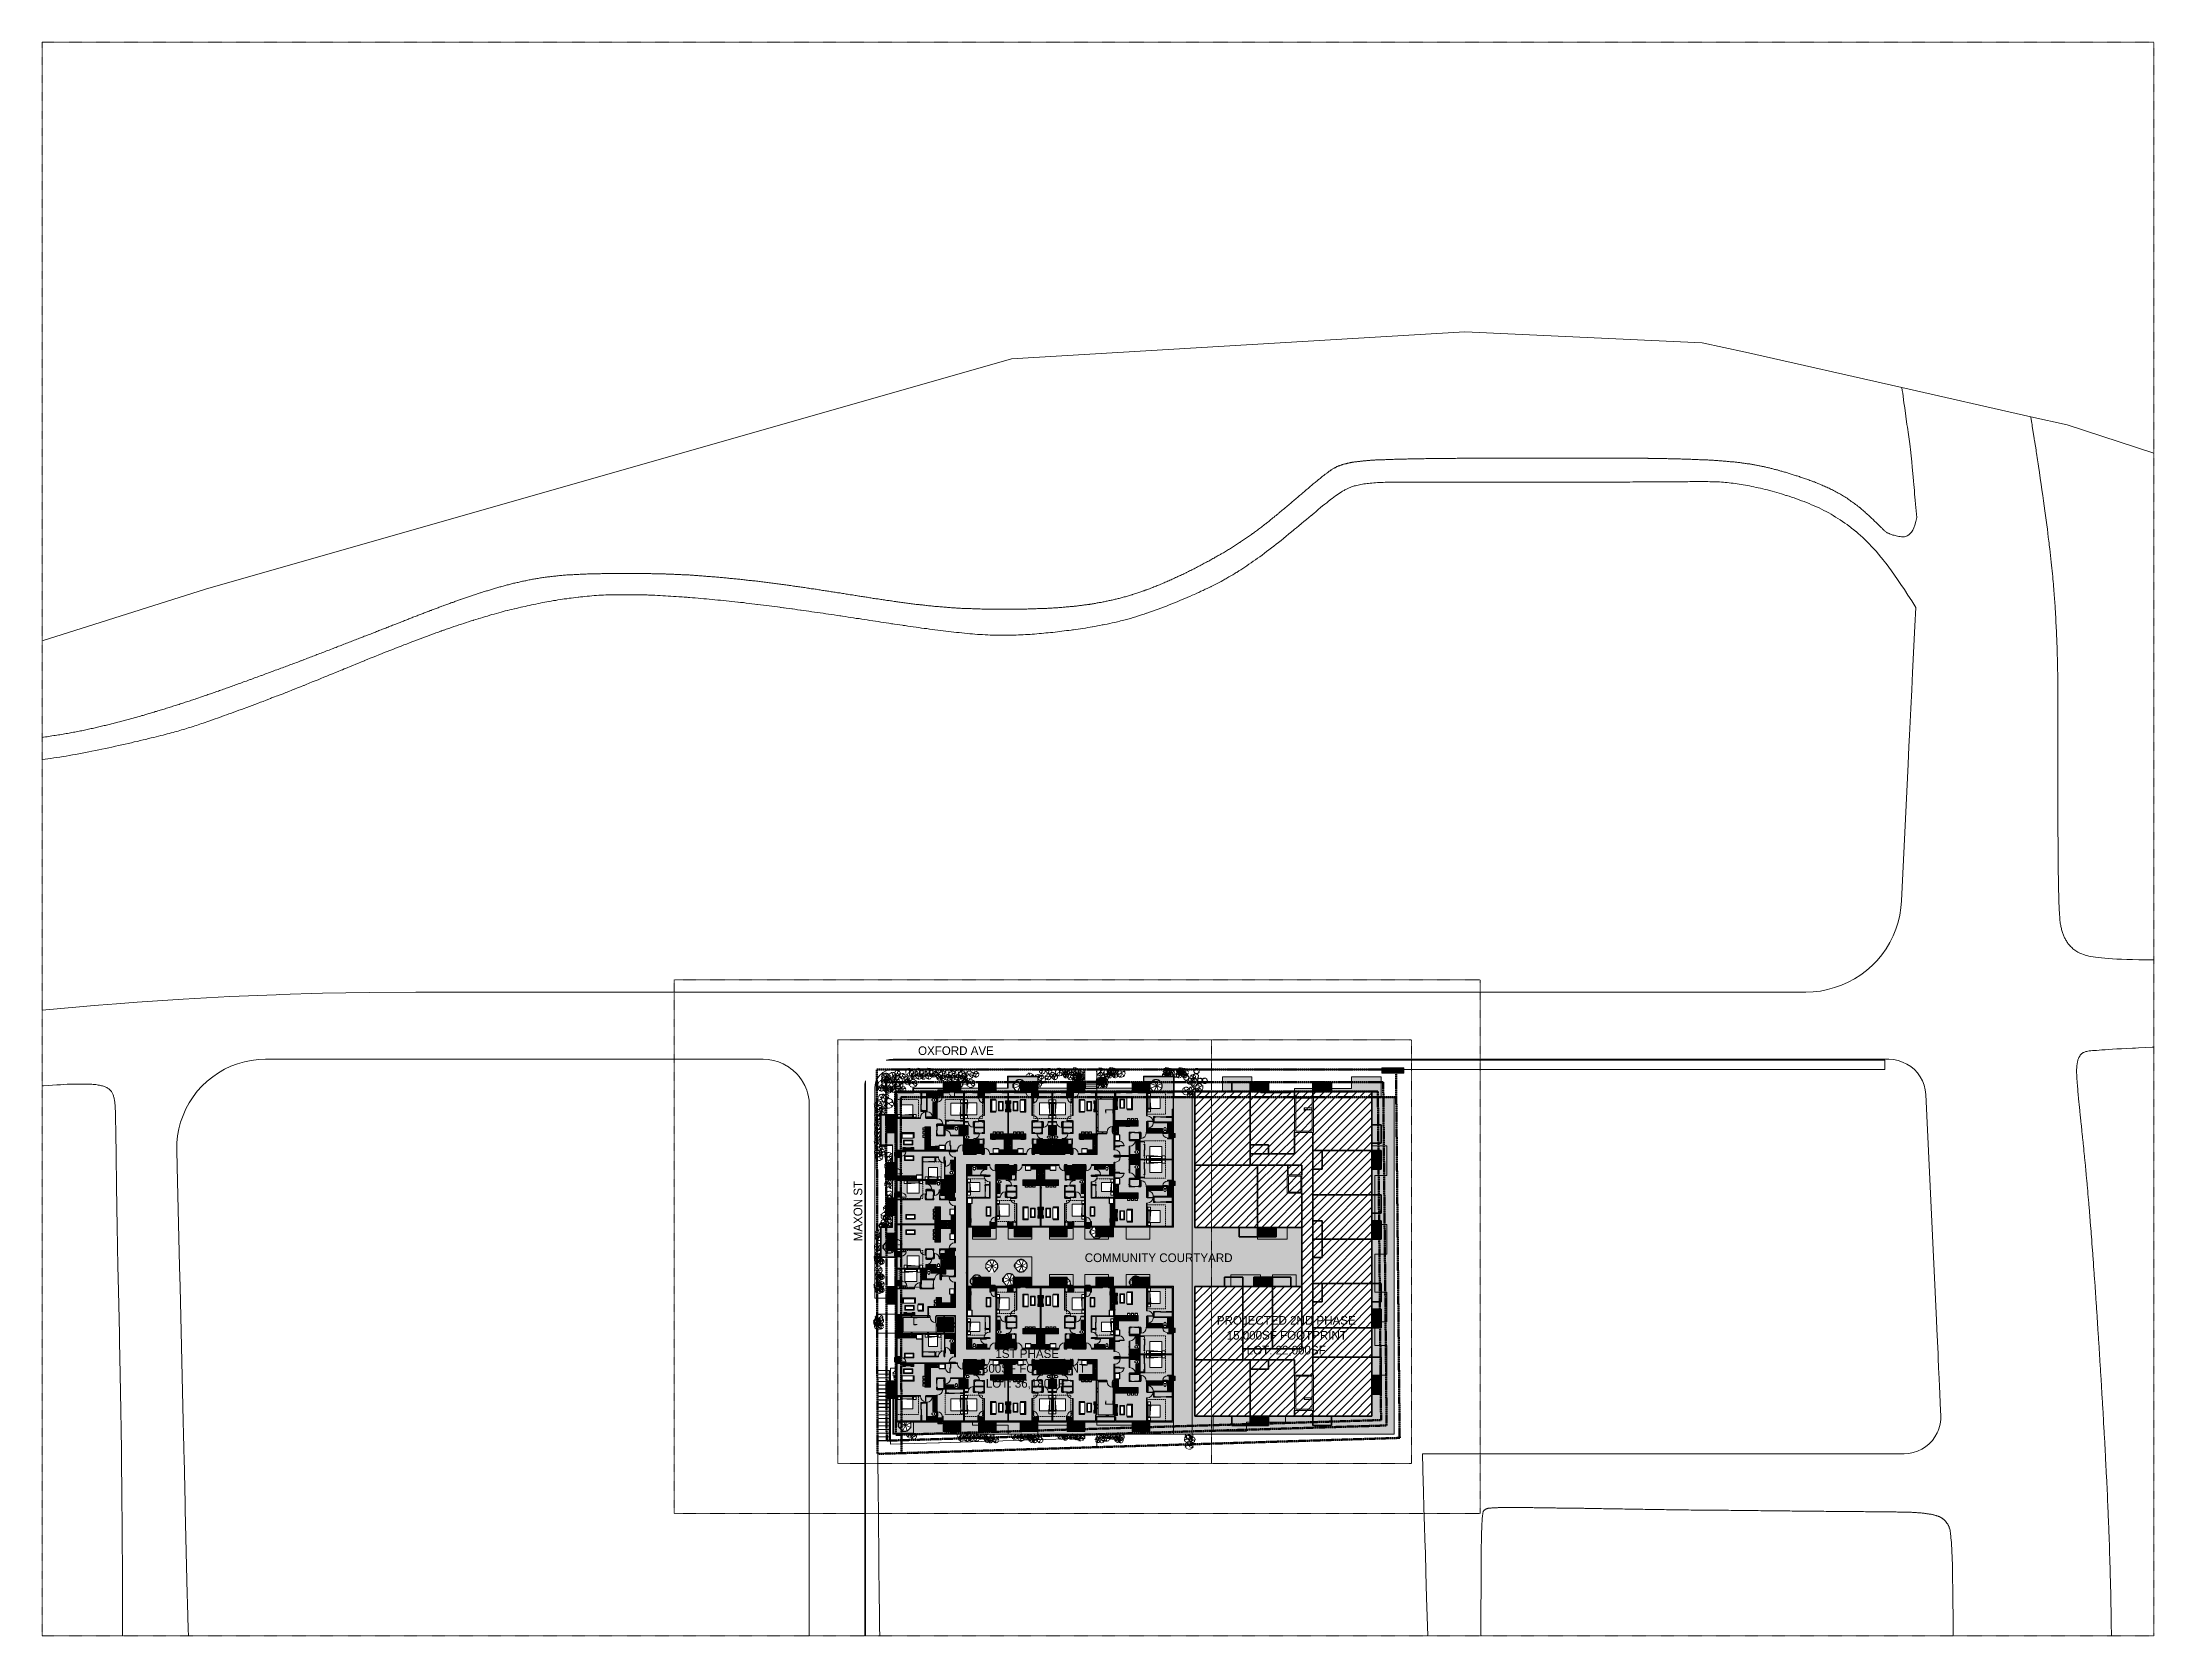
# Model space of a CAD drawing. Header units: inches. Extents: x -9418 to 110693, y 8585 to 209374.
# Drawn here: x -9418 to 4313, y 8585 to 18951 of the extents above; entities that cross this region are included whole.
import ezdxf

# ---------------------------------------------------------------- set-up
doc = ezdxf.new("R2010")
doc.units = ezdxf.units.IN
doc.header["$MEASUREMENT"] = 0
for name, pattern in [('Aligning Line 1_8_', [0.25, 0.125, -0.125]), ('Dash 1_16_', [0.125, 0.0625, -0.0625]), ('Dash_2_', [0.25, 0.125, -0.125]), ('Double Dash 3_8_', [1, 0.375, -0.125, 0.125, -0.125, 0.125, -0.125]), ('Overhead 1_16_', [0.101562, 0.0625, -0.039062])]:
    doc.linetypes.add(name, pattern=pattern)
for name, color, linetype, lineweight in [('0-1', 7, 'Continuous', 5), ('0-2', 253, 'Continuous', 9), ('0-3', 7, 'Continuous', 9), ('A-ANNO-NOTE', 131, 'Continuous', 9), ('A-AREA-1', 250, 'Continuous', 35), ('A-AREA-PATT-1', 7, 'Continuous', 9), ('A-AREA-PATT-2', 254, 'Continuous', 9), ('A-AREA-PATT-3', 41, 'Continuous', 9), ('A-CLNG', 13, 'Continuous', 9), ('A-DETL-GENF-1', 7, 'Continuous', 9), ('A-DETL-GENF-HDLN-1', 253, 'Dash_2_', 9), ('A-DETL-GENF-HDLN-2', 9, 'Dash_2_', 9), ('A-DETL-WIDE', 214, 'Continuous', 15), ('A-DOOR', 31, 'Continuous', 9), ('A-DOOR-1', 7, 'Continuous', 9), ('A-DOOR-FRAM', 31, 'Continuous', 9), ('A-DOOR-FRAM-1', 7, 'Continuous', 9), ('A-FLOR', 192, 'Continuous', 9), ('A-FLOR-1', 192, 'Continuous', 5), ('A-FLOR-HRAL', 11, 'Continuous', 9), ('A-GENM', 5, 'Continuous', 9), ('A-GENM-1', 5, 'Continuous', 15), ('A-GENM-HDLN', 13, 'Dash_2_', 9), ('A-GLAZ-CWMG', 51, 'Continuous', 9), ('A-WALL', 113, 'Continuous', 9), ('A-WALL-1', 113, 'Continuous', 15), ('A-WALL-2', 10, 'Continuous', 15), ('A-WALL-3', 7, 'Continuous', 9), ('A-WALL-4', 113, 'Continuous', 5), ('A-WALL-PATT-1', 7, 'Continuous', 9), ('A-WALL-PATT-2', 8, 'Continuous', 9), ('A-WALL-PATT-3', 111, 'Continuous', 9), ('C-PROP-LINE', 91, 'Double Dash 3_8_', 50), ('C-TOPO', 7, 'Continuous', 9), ('G-ANNO-SYMB', 111, 'Aligning Line 1_8_', 9), ('G-ANNO-SYMB-1', 147, 'Aligning Line 1_8_', 9), ('G-ANNO-TEXT-1', 147, 'Continuous', 20), ('G-IMPT', 8, 'Continuous', 9), ('I-FURN', 30, 'Continuous', 9), ('I-FURN-1', 7, 'Continuous', 9), ('I-FURN-2', 9, 'Continuous', 9), ('I-FURN-3', 8, 'Continuous', 9), ('I-FURN-HDLN-1', 253, 'Dash 1_16_', 9), ('I-WALL-1', 2, 'Continuous', 15), ('L-SITE', 91, 'Continuous', 9), ('M-EQPM-1', 8, 'Continuous', 9), ('M-EQPM-2', 7, 'Continuous', 9), ('P-SANR-FIXT-1', 7, 'Continuous', 9), ('P-SANR-FIXT-2', 8, 'Continuous', 9), ('P-SANR-FIXT-3', 9, 'Continuous', 9), ('Q-CASE-1', 9, 'Continuous', 9), ('Q-CASE-2', 10, 'Continuous', 15), ('Q-CASE-3', 7, 'Continuous', 9), ('Q-SPCQ-1', 7, 'Continuous', 9), ('Q-SPCQ-2', 8, 'Continuous', 9), ('S-STRS', 31, 'Continuous', 9), ('S-STRS-1', 31, 'Overhead 1_16_', 9), ('S-STRS-2', 31, 'Continuous', 5)]:
    doc.layers.add(name, color=color, linetype=linetype, lineweight=lineweight)
doc.styles.add('Century Gothic', font='ufonts.com_century-gothic.ttf', dxfattribs={"height": 56.25})
pattern_1 = [(0, (0, 0), (192, 48), [7.92, -136.08, 7.92, -136.08, -768]), (0, (0, 0), (192, 48), [-288, 7.92, -280.08, 7.92, -136.08, -336]), (0, (0, 0), (192, 48), [-720, 7.92, -88.08, 7.92, -232.08]), (120, (72, 24), (-137.56922, 142.27688), [7.92, -136.08, 7.92, -136.08, -768]), (120, (72, 24), (-137.56922, 142.27688), [-288, 7.92, -280.08, 7.92, -136.08, -336]), (120, (72, 24), (-137.56922, 142.27688), [-720, 7.92, -88.08, 7.92, -232.08]), (240, (96, 120), (-54.43078, -190.27688), [7.92, -136.08, 7.92, -136.08, -768]), (240, (96, 120), (-54.43078, -190.27688), [-288, 7.92, -280.08, 7.92, -136.08, -336]), (240, (96, 120), (-54.43078, -190.27688), [-720, 7.92, -88.08, 7.92, -232.08])]
pattern_2 = [(216.87, (39.984, 99.96), (299.879643, 199.920536), [49.98, -449.82]), (206.565, (99.96, 69.97), (-99.95948, -99.9602), [111.759, -111.759]), (198.435, (99.96, 19.992), (-199.92005, -99.96009), [63.22, -252.881])]
pattern_3 = [(0, (0, 0), (0, 29.988), []), (315, (0, 0), (29.9884, 0), [42.409, -42.409]), (45, (0, 0), (29.9884, 0), [42.409, -42.409])]
pattern_4 = [(45, (0, 0), (-53.033, 53.033), []), (135, (0, 0), (-53.033, -53.033), [])]
pattern_5 = [(161.57, (3, 3), (-24.0016874, -0.002073), [0, -170.76, 18.96, 0]), (18.43, (-3, 3), (-24.0016874, 0.002073), [0, -170.76, 18.96, 0]), (108.43, (3, 3), (11.995661, -60.005255), [56.91, -132.81]), (71.57, (-3, 3), (11.995661, 60.005255), [56.91, -132.81])]
pattern_6 = [(45, (0, 0), (-26.5165, 26.5165), [])]

msp = doc.modelspace()

# ---------------------------------------------------------------- texts
at = {"layer": 'A-ANNO-NOTE', "insert": (-2639, 11072), "char_height": 56.25, "width": 1229.04, "attachment_point": 1, "style": 'Century Gothic'}
msp.add_mtext('COMMUNITY COURTYARD', dxfattribs=at)
at = {"layer": 'G-ANNO-TEXT-1', "attachment_point": 1, "style": 'Century Gothic'}
for s, insert, char_height, width in [('OXFORD AVE', (-3723, 12419), 56.2, 621.15), ('PROJECTED 2ND PHASE', (-1780, 10665), 56.25, 1081.33), ('1ST PHASE', (-3220, 10448), 56.2, 460.18), ('15,000SF FOOTPRINT', (-1716, 10568), 56.25, 924.15), ('LOT: 22,000SF', (-1586, 10471), 56.25, 609.79), ('22,300SF FOOTPRINT', (-3412, 10352), 56.25, 924.15), ('LOT: 36,180SF', (-3282, 10255), 56.25, 609.79)]:
    msp.add_mtext(s, dxfattribs=dict(at, insert=insert, char_height=char_height, width=width))
at = {"layer": 'G-ANNO-TEXT-1', "insert": (-4142, 11151), "char_height": 56.2, "width": 492.37, "attachment_point": 1, "rotation": 90, "style": 'Century Gothic'}
msp.add_mtext('MAXON ST', dxfattribs=at)

# ---------------------------------------------------------------- blocks, each defined once
blk = doc.blocks.new('yew 26768 - yew 26768-1276663-SITE PLAN - TOPO WITH IMAGERY')
at = {"layer": 'A-DETL-GENF-HDLN-1'}
for radius in [18, 16]:
    blk.add_circle((0, 0), radius, dxfattribs=at)
blk = doc.blocks.new('elm sapling fall 24458 - elm sapling fall 24458-1276656-SITE PLAN - TOPO WITH IMAGERY')
at = {"layer": 'A-DETL-GENF-HDLN-1'}
for p, q in [((-19, 22), (-27, 24)), ((0, 0), (-24, 27)), ((-15, 17), (-18, 31)), ((0, 0), (17, 31)), ((9, 17), (9, 35)), ((12, 21), (23, 28)), ((-19, -22), (-27, -24)), ((0, 0), (-23, -28)), ((-12, -14), (-17, -32)), ((0, 0), (12, -34)), ((8, -23), (6, -35)), ((7, -18), (21, -29))]:
    blk.add_line(p, q, dxfattribs=at)
blk.add_circle((0, 0), 36, dxfattribs=at)
blk = doc.blocks.new('fountain grass 26747 - fountain grass 26747-1276659-SITE PLAN - TOPO WITH IMAGERY')
at = {"layer": 'A-DETL-GENF-HDLN-1'}
blk.add_circle((0, 0), 25, dxfattribs=at)
for centre, start, end in [((-26, 6), 347.4534, 54.5466), ((22, -14), 80.4534, 147.5466), ((10, -24), 112.4534, 179.5466), ((-26, -6), 305.4534, 12.5466), ((-10, -24), 0.4534, 67.5466)]:
    blk.add_arc(centre, 26.2, start, end, dxfattribs=at)
blk = doc.blocks.new('fountain grass 26746 - fountain grass 26746-1276660-SITE PLAN - TOPO WITH IMAGERY')
at = {"layer": 'A-DETL-GENF-HDLN-1'}
blk.add_circle((0, 0), 25, dxfattribs=at)
for centre, start, end in [((-7, 25), 218.4534, 285.5466), ((-24, -11), 25.4534, 92.5466), ((4, 26), 260.4534, 327.5466), ((-25, 9), 273.4534, 340.5466), ((-13, -23), 353.4534, 60.5466)]:
    blk.add_arc(centre, 26.2, start, end, dxfattribs=at)
blk = doc.blocks.new('lupin 26755 - lupin 26755-1276655-SITE PLAN - TOPO WITH IMAGERY')
at = {"layer": 'A-DETL-GENF-HDLN-1'}
for centre, radius in [((0, 0), 18), ((-10, 7), 4), ((10, 7), 2.39), ((-5, -12), 3)]:
    blk.add_circle(centre, radius, dxfattribs=at)
for centre, radius, start, end in [((-14, -10), 16.8, 36.0514, 77.9486), ((15, -10), 18.5, 111.6663, 146.3337), ((-12, -2), 12.2, 300.9755, 7.1395)]:
    blk.add_arc(centre, radius, start, end, dxfattribs=at)
blk = doc.blocks.new('fraser photina 26748 - fraser photina 26748-1276661-SITE PLAN - TOPO WITH IMAGERY')
at = {"layer": 'A-DETL-GENF-HDLN-1'}
for p, q in [((-17, 19), (-23, 20)), ((0, 0), (-20, 23)), ((-13, 14), (-16, 27)), ((0, 0), (15, 27)), ((8, 15), (8, 30)), ((10, 18), (20, 24)), ((-16, -19), (-23, -21)), ((0, 0), (-20, -24)), ((-10, -12), (-14, -27)), ((0, 0), (11, -29)), ((7, -20), (5, -31)), ((6, -16), (18, -25))]:
    blk.add_line(p, q, dxfattribs=at)
blk.add_circle((0, 0), 31, dxfattribs=at)
blk = doc.blocks.new('hydrangea 26752 - hydrangea 26752-1276662-SITE PLAN - TOPO WITH IMAGERY')
at = {"layer": 'A-DETL-GENF-HDLN-1'}
for centre, radius in [((0, 0), 18), ((-10, 7), 4), ((10, 7), 2.39), ((-5, -12), 3)]:
    blk.add_circle(centre, radius, dxfattribs=at)
for centre, radius, start, end in [((-14, -10), 16.8, 36.0514, 77.9486), ((15, -10), 18.5, 111.6663, 146.3337), ((-12, -2), 12.2, 300.9755, 7.1395)]:
    blk.add_arc(centre, radius, start, end, dxfattribs=at)
blk = doc.blocks.new('fountain grass 26747 - fountain grass 26747-V1-SITE PLAN - TOPO WITH IMAGERY')
at = {"layer": 'A-DETL-GENF-HDLN-1'}
for centre, radius, start, end in [((0, 0), 25, 32.0665, 327.9335), ((-26, 6), 26.2, 347.4534, 54.5466), ((22, -14), 26.2, 93.0019, 147.5466), ((10, -24), 26.2, 112.4534, 179.5466), ((-26, -6), 26.2, 305.4534, 12.5466), ((-10, -24), 26.2, 0.4534, 67.5466)]:
    blk.add_arc(centre, radius, start, end, dxfattribs=at)
blk = doc.blocks.new('fountain grass 26747 - fountain grass 26747-V2-SITE PLAN - TOPO WITH IMAGERY')
at = {"layer": 'A-DETL-GENF-HDLN-1'}
for centre, radius, start, end in [((0, 0), 25, 96.703, 322.3947), ((-26, 6), 26.2, 29.104, 54.5466), ((10, -24), 26.2, 120.1152, 179.5466), ((-26, -6), 26.2, 305.4534, 338.9731), ((-10, -24), 26.2, 0.4534, 20.8842)]:
    blk.add_arc(centre, radius, start, end, dxfattribs=at)
blk = doc.blocks.new('fountain grass 26747 - fountain grass 26747-V3-SITE PLAN - TOPO WITH IMAGERY')
at = {"layer": 'A-DETL-GENF-HDLN-1'}
blk.add_circle((0, 0), 25, dxfattribs=at)
for centre, start, end in [((-26, 6), 347.4534, 54.5466), ((22, -14), 80.4534, 147.5466), ((10, -24), 112.4534, 179.5466), ((-26, -6), 308.6546, 12.5466), ((-10, -24), 0.4534, 67.5466)]:
    blk.add_arc(centre, 26.2, start, end, dxfattribs=at)
blk = doc.blocks.new('yew 26768 - yew 26768-V4-SITE PLAN - TOPO WITH IMAGERY')
at = {"layer": 'A-DETL-GENF-HDLN-1'}
for radius, start, end in [(18, 104.7592, 311.4415), (16, 106.9753, 303.2389)]:
    blk.add_arc((0, 0), radius, start, end, dxfattribs=at)
blk = doc.blocks.new('fountain grass 26747 - fountain grass 26747-V5-SITE PLAN - TOPO WITH IMAGERY')
at = {"layer": 'A-DETL-GENF-HDLN-1'}
for centre, radius, start, end in [((0, 0), 25, 188.8904, 350.911), ((10, -24), 26.2, 127.7311, 179.5466), ((-26, -6), 26.2, 305.4534, 4.0817), ((-10, -24), 26.2, 0.4534, 52.2689)]:
    blk.add_arc(centre, radius, start, end, dxfattribs=at)
blk = doc.blocks.new('fountain grass 26747 - fountain grass 26747-V6-SITE PLAN - TOPO WITH IMAGERY')
at = {"layer": 'A-DETL-GENF-HDLN-1'}
for centre, radius, start, end in [((0, 0), 25, 360, 83.1952), ((22, -14), 26.2, 80.4534, 138.3025), ((0, 0), 25, 276.8048, 360), ((-10, -24), 26.2, 0.4534, 59.8848)]:
    blk.add_arc(centre, radius, start, end, dxfattribs=at)
blk = doc.blocks.new('lupin 26755 - lupin 26755-V7-SITE PLAN - TOPO WITH IMAGERY')
at = {"layer": 'A-DETL-GENF-HDLN-1'}
for centre, radius in [((-10, 7), 4), ((10, 7), 2.39)]:
    blk.add_circle(centre, radius, dxfattribs=at)
for centre, radius, start, end in [((0, 0), 18, 360, 231.4176), ((-14, -10), 16.8, 36.0514, 77.9486), ((15, -10), 18.5, 111.6663, 146.3337), ((-5, -12), 3, 360, 212.9514), ((-12, -2), 12.2, 300.9755, 7.1395), ((-5, -12), 3, 327.0486, 360), ((0, 0), 18, 309.4745, 360)]:
    blk.add_arc(centre, radius, start, end, dxfattribs=at)
blk = doc.blocks.new('lupin 26755 - lupin 26755-V8-SITE PLAN - TOPO WITH IMAGERY')
at = {"layer": 'A-DETL-GENF-HDLN-1'}
for centre, radius in [((10, 7), 2.39), ((-5, -12), 3)]:
    blk.add_circle(centre, radius, dxfattribs=at)
for centre, radius, start, end in [((0, 0), 18, 360, 140.1453), ((-10, 7), 4, 23, 143), ((-10, 7), 4, 211.6047, 23), ((-14, -10), 16.8, 36.0514, 77.9486), ((15, -10), 18.5, 111.6663, 146.3337), ((0, 0), 18, 219.8547, 262.2331), ((-12, -2), 12.2, 300.9755, 7.1395), ((0, 0), 18, 281.9165, 360)]:
    blk.add_arc(centre, radius, start, end, dxfattribs=at)
blk = doc.blocks.new('lupin 26755 - lupin 26755-V9-SITE PLAN - TOPO WITH IMAGERY')
at = {"layer": 'A-DETL-GENF-HDLN-1'}
for centre, radius in [((-10, 7), 4), ((10, 7), 2.39), ((-5, -12), 3)]:
    blk.add_circle(centre, radius, dxfattribs=at)
for centre, radius, start, end in [((0, 0), 18, 360, 262.2331), ((-14, -10), 16.8, 36.0514, 77.9486), ((15, -10), 18.5, 111.6663, 146.3337), ((-12, -2), 12.2, 300.9755, 7.1395), ((0, 0), 18, 281.9165, 360)]:
    blk.add_arc(centre, radius, start, end, dxfattribs=at)
blk = doc.blocks.new('fountain grass 26747 - fountain grass 26747-V10-SITE PLAN - TOPO WITH IMAGERY')
at = {"layer": 'A-DETL-GENF-HDLN-1'}
for centre, radius, start, end in [((0, 0), 25, 12.4691, 167.7848), ((-26, 6), 26.2, 359.0662, 54.5466), ((22, -14), 26.2, 80.4534, 131.5056)]:
    blk.add_arc(centre, radius, start, end, dxfattribs=at)
blk = doc.blocks.new('lupin 26755 - lupin 26755-1289252-SITE PLAN - TOPO WITH IMAGERY')
at = {"layer": 'A-DETL-GENF-HDLN-1'}
for centre, radius in [((-5, 12), 3), ((-10, -7), 4), ((10, -7), 2.39)]:
    blk.add_circle(centre, radius, dxfattribs=at)
for centre, radius, start, end in [((0, 0), 18, 120.1467, 0), ((-14, 10), 16.8, 282.0514, 323.9486), ((-12, 2), 12.2, 352.8605, 59.0245), ((0, 0), 18, 0, 92.1693), ((15, 10), 18.5, 213.6663, 248.3337)]:
    blk.add_arc(centre, radius, start, end, dxfattribs=at)
blk = doc.blocks.new('hydrangea 26752 - hydrangea 26752-1289253-SITE PLAN - TOPO WITH IMAGERY')
at = {"layer": 'A-DETL-GENF-HDLN-1'}
for centre, radius in [((0, 0), 18), ((-5, 12), 3), ((-10, -7), 4), ((10, -7), 2.39)]:
    blk.add_circle(centre, radius, dxfattribs=at)
for centre, radius, start, end in [((-14, 10), 16.8, 282.0514, 323.9486), ((-12, 2), 12.2, 352.8605, 59.0245), ((15, 10), 18.5, 213.6663, 248.3337)]:
    blk.add_arc(centre, radius, start, end, dxfattribs=at)
blk = doc.blocks.new('yew 26768 - yew 26768-1289254-SITE PLAN - TOPO WITH IMAGERY')
at = {"layer": 'A-DETL-GENF-HDLN-1'}
for radius in [18, 16]:
    blk.add_circle((0, 0), radius, dxfattribs=at)
blk = doc.blocks.new('fountain grass 26747 - fountain grass 26747-1289255-SITE PLAN - TOPO WITH IMAGERY')
at = {"layer": 'A-DETL-GENF-HDLN-1'}
blk.add_circle((0, 0), 25, dxfattribs=at)
for centre, start, end in [((10, 24), 180.4534, 247.5466), ((-26, 6), 347.4534, 54.5466), ((-26, -6), 305.4534, 12.5466), ((-10, 24), 292.4534, 359.5466), ((22, 14), 212.4534, 279.5466)]:
    blk.add_arc(centre, 26.2, start, end, dxfattribs=at)
blk = doc.blocks.new('fountain grass 26747 - fountain grass 26747-V11-SITE PLAN - TOPO WITH IMAGERY')
at = {"layer": 'A-DETL-GENF-HDLN-1'}
for centre, radius, start, end in [((0, 0), 25, 144, 0), ((10, 24), 26.2, 201.2632, 247.5466), ((-26, -6), 26.2, 305.4534, 12.5466), ((-26, 6), 26.2, 347.4534, 20.6292), ((-10, 24), 26.2, 292.4534, 338.7368), ((22, 14), 26.2, 212.4534, 279.5466), ((0, 0), 25, 0, 37.1232)]:
    blk.add_arc(centre, radius, start, end, dxfattribs=at)
blk = doc.blocks.new('fountain grass 26747 - fountain grass 26747-V12-SITE PLAN - TOPO WITH IMAGERY')
at = {"layer": 'A-DETL-GENF-HDLN-1'}
for centre, radius, start, end in [((0, 0), 25, 164.1592, 0), ((-26, -6), 26.2, 305.4534, 12.5466), ((10, 24), 26.2, 222.3181, 247.5466), ((-26, 6), 26.2, 347.4534, 2.2199), ((-10, 24), 26.2, 292.4534, 317.6819), ((22, 14), 26.2, 212.4534, 279.5466), ((0, 0), 25, 0, 15.8553)]:
    blk.add_arc(centre, radius, start, end, dxfattribs=at)
blk = doc.blocks.new('hydrangea 26752 - hydrangea 26752-V13-SITE PLAN - TOPO WITH IMAGERY')
at = {"layer": 'A-DETL-GENF-HDLN-1'}
for centre, radius in [((-10, -7), 4), ((10, -7), 2.39)]:
    blk.add_circle(centre, radius, dxfattribs=at)
for centre, radius, start, end in [((0, 0), 18, 162.0779, 0), ((-14, 10), 16.8, 282.0514, 323.9486), ((-12, 2), 12.2, 352.8605, 19.018), ((15, 10), 18.5, 213.6663, 248.3337), ((0, 0), 18, 0, 17.9776)]:
    blk.add_arc(centre, radius, start, end, dxfattribs=at)
blk = doc.blocks.new('fountain grass 26747 - fountain grass 26747-V14-SITE PLAN - TOPO WITH IMAGERY')
at = {"layer": 'A-DETL-GENF-HDLN-1'}
for centre, radius, start, end in [((0, 0), 25, 133.4129, 321.0522), ((10, 24), 26.2, 194.5412, 247.5466), ((-26, -6), 26.2, 305.4534, 12.5466), ((-26, 6), 26.2, 347.4534, 27.6815), ((-10, 24), 26.2, 292.4534, 345.4588), ((22, 14), 26.2, 212.4534, 263.1465), ((0, 0), 25, 38.9478, 45.6729)]:
    blk.add_arc(centre, radius, start, end, dxfattribs=at)
blk = doc.blocks.new('fountain grass 26747 - fountain grass 26747-V15-SITE PLAN - TOPO WITH IMAGERY')
at = {"layer": 'A-DETL-GENF-HDLN-1'}
for centre, radius, start, end in [((0, 0), 25, 133.4129, 311.0385), ((10, 24), 26.2, 194.5412, 223.7324), ((-26, -6), 26.2, 305.4534, 329.9087)]:
    blk.add_arc(centre, radius, start, end, dxfattribs=at)
blk = doc.blocks.new('fountain grass 26747 - fountain grass 26747-V16-SITE PLAN - TOPO WITH IMAGERY')
at = {"layer": 'A-DETL-GENF-HDLN-1'}
for centre, radius, start, end in [((0, 0), 25, 192, 347.9167), ((-26, -6), 26.2, 305.4534, 1.2931), ((22, 14), 26.2, 227.998, 279.5466)]:
    blk.add_arc(centre, radius, start, end, dxfattribs=at)
blk = doc.blocks.new('fountain grass 26747 - fountain grass 26747-V17-SITE PLAN - TOPO WITH IMAGERY')
at = {"layer": 'A-DETL-GENF-HDLN-1'}
for centre, radius, start, end in [((0, 0), 25, 135.9046, 0), ((10, 24), 26.2, 196.1615, 247.5466), ((-26, -6), 26.2, 305.4534, 12.5466), ((-26, 6), 26.2, 347.4534, 25.9816), ((0, 0), 25, 0, 92.5019), ((-10, 24), 26.2, 292.4534, 359.5466), ((22, 14), 26.2, 212.4534, 279.5466)]:
    blk.add_arc(centre, radius, start, end, dxfattribs=at)
blk = doc.blocks.new('lupin 26755 - lupin 26755-V18-SITE PLAN - TOPO WITH IMAGERY')
at = {"layer": 'A-DETL-GENF-HDLN-1'}
for centre, radius in [((0, 0), 18), ((-5, 12), 3), ((-10, -7), 4), ((10, -7), 2.39)]:
    blk.add_circle(centre, radius, dxfattribs=at)
for centre, radius, start, end in [((-14, 10), 16.8, 282.0514, 323.9486), ((-12, 2), 12.2, 352.8605, 59.0245), ((15, 10), 18.5, 213.6663, 248.3337)]:
    blk.add_arc(centre, radius, start, end, dxfattribs=at)
blk = doc.blocks.new('lupin 26755 - lupin 26755-V19-SITE PLAN - TOPO WITH IMAGERY')
at = {"layer": 'A-DETL-GENF-HDLN-1'}
blk.add_circle((10, -7), 2.39, dxfattribs=at)
for centre, radius, start, end in [((0, 0), 18, 189.7229, 317.8386), ((-10, -7), 4, 100.0171, 337), ((-10, -7), 4, 337, 92.353), ((-14, 10), 16.8, 282.0514, 308.8545), ((15, 10), 18.5, 226.4149, 248.3337), ((0, 0), 18, 348.1654, 349.2977)]:
    blk.add_arc(centre, radius, start, end, dxfattribs=at)
blk = doc.blocks.new('fountain grass 26747 - fountain grass 26747-V20-SITE PLAN - TOPO WITH IMAGERY')
at = {"layer": 'A-DETL-GENF-HDLN-1'}
for centre, radius, start, end in [((0, 0), 25, 102.5583, 0), ((10, 24), 26.2, 180.4534, 247.5466), ((-26, 6), 26.2, 38.2954, 54.5466), ((-26, -6), 26.2, 305.4534, 12.5466), ((-26, 6), 26.2, 347.4534, 20.589), ((-10, 24), 26.2, 292.4534, 338.6984), ((22, 14), 26.2, 212.4534, 279.5466), ((0, 0), 25, 0, 37.0744)]:
    blk.add_arc(centre, radius, start, end, dxfattribs=at)
blk = doc.blocks.new('fountain grass 26747 - fountain grass 26747-V21-SITE PLAN - TOPO WITH IMAGERY')
at = {"layer": 'A-DETL-GENF-HDLN-1'}
for centre, radius, start, end in [((0, 0), 25, 158.7071, 0), ((10, 24), 26.2, 216.5995, 247.5466), ((-26, -6), 26.2, 305.4534, 12.5466), ((-26, 6), 26.2, 347.4534, 6.9622), ((-10, 24), 26.2, 292.4534, 323.4005), ((22, 14), 26.2, 212.4534, 279.5466), ((0, 0), 25, 0, 20.9472)]:
    blk.add_arc(centre, radius, start, end, dxfattribs=at)
blk = doc.blocks.new('lupin 26755 - lupin 26755-V22-SITE PLAN - TOPO WITH IMAGERY')
at = {"layer": 'A-DETL-GENF-HDLN-1'}
for centre, radius in [((-5, 12), 3), ((-10, -7), 4)]:
    blk.add_circle(centre, radius, dxfattribs=at)
for centre, radius, start, end in [((0, 0), 18, 96.9665, 317.0717), ((-12, 2), 12.2, 32.8579, 59.0245), ((-14, 10), 16.8, 282.0514, 313.9186)]:
    blk.add_arc(centre, radius, start, end, dxfattribs=at)
blk = doc.blocks.new('fountain grass 26747 - fountain grass 26747-V23-SITE PLAN - TOPO WITH IMAGERY')
at = {"layer": 'A-DETL-GENF-HDLN-1'}
for centre, radius, start, end in [((0, 0), 25, 144, 0), ((10, 24), 26.2, 201.3016, 247.5466), ((-26, -6), 26.2, 305.4534, 12.5466), ((-26, 6), 26.2, 347.4534, 20.589), ((-10, 24), 26.2, 292.4534, 338.6984), ((22, 14), 26.2, 212.4534, 279.5466), ((0, 0), 25, 0, 37.0744)]:
    blk.add_arc(centre, radius, start, end, dxfattribs=at)
blk = doc.blocks.new('hydrangea 26752 - hydrangea 26752-V24-SITE PLAN - TOPO WITH IMAGERY')
at = {"layer": 'A-DETL-GENF-HDLN-1'}
for centre, radius in [((-5, 12), 3), ((-10, -7), 4), ((10, -7), 2.39)]:
    blk.add_circle(centre, radius, dxfattribs=at)
for centre, radius, start, end in [((0, 0), 18, 166.9497, 0), ((0, 0), 18, 0, 128.5943), ((-14, 10), 16.8, 282.0514, 323.9486), ((-12, 2), 12.2, 352.8605, 59.0245), ((15, 10), 18.5, 213.6663, 248.3337)]:
    blk.add_arc(centre, radius, start, end, dxfattribs=at)
blk = doc.blocks.new('fountain grass 26747 - fountain grass 26747-V25-SITE PLAN - TOPO WITH IMAGERY')
at = {"layer": 'A-DETL-GENF-HDLN-1'}
for centre, radius, start, end in [((10, 24), 26.2, 236.4342, 247.5466), ((-26, -6), 26.2, 325.2404, 12.5466), ((0, 0), 25, 260.1236, 0), ((-26, 6), 26.2, 347.4534, 359.3906), ((-10, 24), 26.2, 292.4534, 313.9981), ((22, 14), 26.2, 212.4534, 279.5466), ((0, 0), 25, 0, 12.8173)]:
    blk.add_arc(centre, radius, start, end, dxfattribs=at)
blk = doc.blocks.new('fountain grass 26747 - fountain grass 26747-V26-SITE PLAN - TOPO WITH IMAGERY')
at = {"layer": 'A-DETL-GENF-HDLN-1'}
for centre, radius, start, end in [((0, 0), 25, 153.0624, 0), ((10, 24), 26.2, 210.6788, 247.5466), ((-26, -6), 26.2, 305.4534, 12.5466), ((0, 0), 25, 0, 99.8764), ((-26, 6), 26.2, 347.4534, 34.7596), ((-10, 24), 26.2, 292.4534, 359.5466), ((22, 14), 26.2, 212.4534, 279.5466)]:
    blk.add_arc(centre, radius, start, end, dxfattribs=at)
blk = doc.blocks.new('lupin 26755 - lupin 26755-V27-SITE PLAN - TOPO WITH IMAGERY')
at = {"layer": 'A-DETL-GENF-HDLN-1'}
for centre, radius in [((-10, 7), 4), ((10, 7), 2.39), ((-5, -12), 3)]:
    blk.add_circle(centre, radius, dxfattribs=at)
for centre, radius, start, end in [((0, 0), 18, 360, 199.7432), ((-14, -10), 16.8, 36.0514, 77.9486), ((15, -10), 18.5, 111.6663, 146.3337), ((0, 0), 18, 209.0857, 360), ((-12, -2), 12.2, 300.9755, 7.1395)]:
    blk.add_arc(centre, radius, start, end, dxfattribs=at)
blk = doc.blocks.new('fountain grass 26747 - fountain grass 26747-V28-SITE PLAN - TOPO WITH IMAGERY')
at = {"layer": 'A-DETL-GENF-HDLN-1'}
for centre, radius, start, end in [((0, 0), 25, 360, 326.1897), ((-26, 6), 26.2, 347.4534, 54.5466), ((22, -14), 26.2, 80.4534, 147.5466), ((10, -24), 26.2, 112.4534, 179.5466), ((-26, -6), 26.2, 305.4534, 12.5466), ((-10, -24), 26.2, 0.4534, 67.5466), ((0, 0), 25, 351.1255, 360)]:
    blk.add_arc(centre, radius, start, end, dxfattribs=at)
blk = doc.blocks.new('fountain grass 26747 - fountain grass 26747-V29-SITE PLAN - TOPO WITH IMAGERY')
at = {"layer": 'A-DETL-GENF-HDLN-1'}
blk.add_circle((0, 0), 25, dxfattribs=at)
for centre, start, end in [((-26, 6), 347.4534, 54.5466), ((22, -14), 80.4534, 147.5466), ((10, -24), 112.4534, 179.5466), ((-26, -6), 310.1806, 12.5466), ((-10, -24), 0.4534, 67.5466)]:
    blk.add_arc(centre, 26.2, start, end, dxfattribs=at)
blk = doc.blocks.new('lupin 26755 - lupin 26755-V30-SITE PLAN - TOPO WITH IMAGERY')
at = {"layer": 'A-DETL-GENF-HDLN-1'}
for centre, radius in [((-10, 7), 4), ((10, 7), 2.39), ((-5, -12), 3)]:
    blk.add_circle(centre, radius, dxfattribs=at)
for centre, radius, start, end in [((0, 0), 18, 360, 256.5297), ((-14, -10), 16.8, 36.0514, 77.9486), ((15, -10), 18.5, 111.6663, 146.3337), ((-12, -2), 12.2, 300.9755, 7.1395), ((0, 0), 18, 283.8552, 360)]:
    blk.add_arc(centre, radius, start, end, dxfattribs=at)
blk = doc.blocks.new('fountain grass 26747 - fountain grass 26747-V31-SITE PLAN - TOPO WITH IMAGERY')
at = {"layer": 'A-DETL-GENF-HDLN-1'}
for centre, radius, start, end in [((0, 0), 25, 4.992, 262.2193), ((-26, 6), 26.2, 352.1026, 54.5466), ((22, -14), 26.2, 80.4534, 141.1246), ((10, -24), 26.2, 121.2871, 179.5466), ((-26, -6), 26.2, 305.4534, 327.8178)]:
    blk.add_arc(centre, radius, start, end, dxfattribs=at)
blk = doc.blocks.new('lupin 26755 - lupin 26755-V32-SITE PLAN - TOPO WITH IMAGERY')
at = {"layer": 'A-DETL-GENF-HDLN-1'}
for centre, radius in [((-10, 7), 4), ((10, 7), 2.39)]:
    blk.add_circle(centre, radius, dxfattribs=at)
for centre, radius, start, end in [((0, 0), 18, 360, 205.3277), ((-14, -10), 16.8, 36.0514, 77.9486), ((15, -10), 18.5, 111.6663, 146.3337), ((-12, -2), 12.2, 330.1755, 7.1395), ((0, 0), 18, 335.2688, 360)]:
    blk.add_arc(centre, radius, start, end, dxfattribs=at)
blk = doc.blocks.new('fountain grass 26747 - fountain grass 26747-V33-SITE PLAN - TOPO WITH IMAGERY')
at = {"layer": 'A-DETL-GENF-HDLN-1'}
for centre, radius, start, end in [((0, 0), 25, 360, 259.4312), ((-26, 6), 26.2, 347.4534, 54.5466), ((22, -14), 26.2, 80.4534, 147.5466), ((10, -24), 26.2, 112.4534, 179.5466), ((-26, -6), 26.2, 313.9846, 12.5466), ((-10, -24), 26.2, 0.4534, 67.5466), ((0, 0), 25, 277.5069, 360)]:
    blk.add_arc(centre, radius, start, end, dxfattribs=at)
blk = doc.blocks.new('fountain grass 26747 - fountain grass 26747-V34-SITE PLAN - TOPO WITH IMAGERY')
at = {"layer": 'A-DETL-GENF-HDLN-1'}
for centre, radius, start, end in [((0, 0), 25, 141.2748, 0), ((10, 24), 26.2, 199.6537, 247.5466), ((-26, -6), 26.2, 305.4534, 12.5466), ((-26, 6), 26.2, 347.4534, 22.3179), ((-10, 24), 26.2, 292.4534, 340.394), ((22, 14), 26.2, 212.4534, 279.5466), ((-10, 24), 26.2, 351.085, 359.5466), ((0, 0), 25, 0, 51.4343)]:
    blk.add_arc(centre, radius, start, end, dxfattribs=at)
blk = doc.blocks.new('lupin 26755 - lupin 26755-V35-SITE PLAN - TOPO WITH IMAGERY')
at = {"layer": 'A-DETL-GENF-HDLN-1'}
blk.add_arc((0, 0), 18, 218.788, 320.2258, dxfattribs=at)
blk = doc.blocks.new('fountain grass 26747 - fountain grass 26747-V36-SITE PLAN - TOPO WITH IMAGERY')
at = {"layer": 'A-DETL-GENF-HDLN-1'}
for centre, radius, start, end in [((0, 0), 25, 156.851, 0), ((10, 24), 26.2, 214.6526, 247.5466), ((-26, -6), 26.2, 305.4534, 12.5466), ((-26, 6), 26.2, 347.4534, 47.6818), ((0, 0), 25, 0, 109.6777), ((-10, 24), 26.2, 292.4534, 359.5466), ((22, 14), 26.2, 212.4534, 279.5466)]:
    blk.add_arc(centre, radius, start, end, dxfattribs=at)
blk = doc.blocks.new('lupin 26755 - lupin 26755-V37-SITE PLAN - TOPO WITH IMAGERY')
at = {"layer": 'A-DETL-GENF-HDLN-1'}
for centre, radius in [((-5, 12), 3), ((10, -7), 2.39)]:
    blk.add_circle(centre, radius, dxfattribs=at)
for centre, radius, start, end in [((0, 0), 18, 218.788, 0), ((0, 0), 18, 0, 122.4168), ((-14, 10), 16.8, 284.6491, 323.9486), ((-12, 2), 12.2, 352.8605, 59.0245), ((15, 10), 18.5, 213.6663, 248.3337), ((-10, -7), 4, 337, 70.6812), ((-10, -7), 4, 289.0233, 337)]:
    blk.add_arc(centre, radius, start, end, dxfattribs=at)
blk = doc.blocks.new('fountain grass 26747 - fountain grass 26747-V38-SITE PLAN - TOPO WITH IMAGERY')
at = {"layer": 'A-DETL-GENF-HDLN-1'}
for centre, radius, start, end in [((0, 0), 25, 141.2748, 0), ((10, 24), 26.2, 199.6537, 247.5466), ((-26, -6), 26.2, 305.4534, 12.5466), ((-26, 6), 26.2, 347.4534, 22.3179), ((-10, 24), 26.2, 292.4534, 340.3463), ((22, 14), 26.2, 212.4534, 279.5466), ((0, 0), 25, 0, 39.1703)]:
    blk.add_arc(centre, radius, start, end, dxfattribs=at)
blk = doc.blocks.new('fountain grass 26747 - fountain grass 26747-V39-SITE PLAN - TOPO WITH IMAGERY')
at = {"layer": 'A-DETL-GENF-HDLN-1'}
for centre, radius, start, end in [((0, 0), 25, 156.851, 0), ((10, 24), 26.2, 214.6526, 247.5466), ((-26, -6), 26.2, 305.4534, 12.5466), ((-26, 6), 26.2, 347.4534, 8.5767), ((-10, 24), 26.2, 292.4534, 325.3474), ((22, 14), 26.2, 212.4534, 279.5466), ((0, 0), 25, 0, 22.6808)]:
    blk.add_arc(centre, radius, start, end, dxfattribs=at)
blk = doc.blocks.new('fountain grass 26747 - fountain grass 26747-V40-SITE PLAN - TOPO WITH IMAGERY')
at = {"layer": 'A-DETL-GENF-HDLN-1'}
for centre, radius, start, end in [((0, 0), 25, 166.7439, 193.2561), ((0, 0), 25, 211.4947, 328.1711), ((-26, -6), 26.2, 305.4534, 343.7378)]:
    blk.add_arc(centre, radius, start, end, dxfattribs=at)
blk = doc.blocks.new('lupin 26755 - lupin 26755-V41-SITE PLAN - TOPO WITH IMAGERY')
at = {"layer": 'A-DETL-GENF-HDLN-1'}
blk.add_circle((10, -7), 2.39, dxfattribs=at)
for centre, radius, start, end in [((0, 0), 18, 189.7229, 327.5781), ((-10, -7), 4, 100.0171, 337), ((-10, -7), 4, 337, 92.353), ((-14, 10), 16.8, 282.0514, 308.8545), ((15, 10), 18.5, 226.4149, 248.3337)]:
    blk.add_arc(centre, radius, start, end, dxfattribs=at)
blk = doc.blocks.new('fountain grass 26747 - fountain grass 26747-V42-SITE PLAN - TOPO WITH IMAGERY')
at = {"layer": 'A-DETL-GENF-HDLN-1'}
for centre, radius, start, end in [((0, 0), 25, 211.4947, 328.2011), ((-26, -6), 26.2, 305.4534, 343.7378)]:
    blk.add_arc(centre, radius, start, end, dxfattribs=at)
blk = doc.blocks.new('fountain grass 26747 - fountain grass 26747-V43-SITE PLAN - TOPO WITH IMAGERY')
at = {"layer": 'A-DETL-GENF-HDLN-1'}
for centre, radius, start, end in [((0, 0), 25, 230.1193, 0), ((-10, 24), 26.2, 300.1207, 345.4588), ((0, 0), 25, 0, 45.6729), ((-26, -6), 26.2, 305.4534, 329.9372), ((22, 14), 26.2, 221.7041, 279.5466)]:
    blk.add_arc(centre, radius, start, end, dxfattribs=at)
blk = doc.blocks.new('fountain grass 26747 - fountain grass 26747-V44-SITE PLAN - TOPO WITH IMAGERY')
at = {"layer": 'A-DETL-GENF-HDLN-1'}
for centre, radius, start, end in [((0, 0), 25, 105.1513, 0), ((10, 24), 26.2, 181.3597, 247.5466), ((-26, -6), 26.2, 305.4534, 12.5466), ((-26, 6), 26.2, 347.4534, 44.1613), ((-10, 24), 26.2, 292.4534, 358.6403), ((22, 14), 26.2, 212.4534, 279.5466), ((0, 0), 25, 0, 71.3615)]:
    blk.add_arc(centre, radius, start, end, dxfattribs=at)
blk = doc.blocks.new('fountain grass 26747 - fountain grass 26747-V45-SITE PLAN - TOPO WITH IMAGERY')
at = {"layer": 'A-DETL-GENF-HDLN-1'}
for centre, radius, start, end in [((0, 0), 25, 133.4129, 311.0385), ((10, 24), 26.2, 194.5412, 247.5466), ((-26, -6), 26.2, 305.4534, 12.5466), ((-26, 6), 26.2, 347.4534, 27.6815), ((-10, 24), 26.2, 292.4534, 345.4588), ((22, 14), 26.2, 212.4534, 256.6046)]:
    blk.add_arc(centre, radius, start, end, dxfattribs=at)
blk = doc.blocks.new('lupin 26755 - lupin 26755-V46-SITE PLAN - TOPO WITH IMAGERY')
at = {"layer": 'A-DETL-GENF-HDLN-1'}
for centre, radius in [((-10, 7), 4), ((10, 7), 2.39)]:
    blk.add_circle(centre, radius, dxfattribs=at)
for centre, radius, start, end in [((0, 0), 18, 360, 236.9106), ((-14, -10), 16.8, 36.0514, 77.9486), ((15, -10), 18.5, 111.6663, 146.3337), ((-5, -12), 3, 360, 235.3706), ((-12, -2), 12.2, 300.9755, 7.1395), ((-5, -12), 3, 304.6294, 360), ((0, 0), 18, 305.3058, 360)]:
    blk.add_arc(centre, radius, start, end, dxfattribs=at)
blk = doc.blocks.new('fountain grass 26747 - fountain grass 26747-V47-SITE PLAN - TOPO WITH IMAGERY')
at = {"layer": 'A-DETL-GENF-HDLN-1'}
for centre, radius, start, end in [((0, 0), 25, 360, 126.0375), ((-26, 6), 26.2, 32.8642, 54.5466), ((-26, 6), 26.2, 347.4534, 24.6975), ((22, -14), 26.2, 80.4534, 147.5466), ((10, -24), 26.2, 112.4534, 118.2185), ((-26, -6), 26.2, 335.3025, 12.5466), ((0, 0), 25, 264.9959, 360), ((-10, -24), 26.2, 0.4534, 67.5466)]:
    blk.add_arc(centre, radius, start, end, dxfattribs=at)
blk = doc.blocks.new('lupin 26755 - lupin 26755-V48-SITE PLAN - TOPO WITH IMAGERY')
at = {"layer": 'A-DETL-GENF-HDLN-1'}
for centre, radius in [((-10, 7), 4), ((10, 7), 2.39)]:
    blk.add_circle(centre, radius, dxfattribs=at)
for centre, radius, start, end in [((0, 0), 18, 360, 191.8974), ((-14, -10), 16.8, 36.0514, 77.9486), ((15, -10), 18.5, 111.6663, 146.3337), ((-12, -2), 12.2, 349.3107, 7.1395), ((0, 0), 18, 347.7465, 360)]:
    blk.add_arc(centre, radius, start, end, dxfattribs=at)
blk = doc.blocks.new('lupin 26755 - lupin 26755-V49-SITE PLAN - TOPO WITH IMAGERY')
at = {"layer": 'A-DETL-GENF-HDLN-1'}
for centre, radius in [((-10, 7), 4), ((10, 7), 2.39)]:
    blk.add_circle(centre, radius, dxfattribs=at)
for centre, radius, start, end in [((0, 0), 18, 360, 191.8974), ((-14, -10), 16.8, 36.0514, 77.9486), ((15, -10), 18.5, 111.6663, 146.3337), ((-12, -2), 12.2, 349.3107, 7.1395), ((0, 0), 18, 347.6694, 360)]:
    blk.add_arc(centre, radius, start, end, dxfattribs=at)
blk = doc.blocks.new('fountain grass 26747 - fountain grass 26747-V50-SITE PLAN - TOPO WITH IMAGERY')
at = {"layer": 'A-DETL-GENF-HDLN-1'}
for centre, radius, start, end in [((0, 0), 25, 360, 261.2086), ((-26, 6), 26.2, 347.4534, 54.5466), ((22, -14), 26.2, 80.4534, 147.5466), ((10, -24), 26.2, 112.4534, 179.5466), ((-26, -6), 26.2, 313.2655, 12.5466), ((-10, -24), 26.2, 0.4534, 67.5466), ((0, 0), 25, 272.2522, 360)]:
    blk.add_arc(centre, radius, start, end, dxfattribs=at)
blk = doc.blocks.new('lupin 26755 - lupin 26755-V51-SITE PLAN - TOPO WITH IMAGERY')
at = {"layer": 'A-DETL-GENF-HDLN-1'}
blk.add_circle((-5, -12), 3, dxfattribs=at)
for centre, radius, start, end in [((0, 0), 18, 157.5072, 360), ((-10, 7), 4, 182.1671, 356.5931), ((-14, -10), 16.8, 36.0514, 77.9486), ((15, -10), 18.5, 111.6663, 146.3337), ((10, 7), 2.39, 176.2836, 341), ((0, 0), 18, 360, 63.1233), ((10, 7), 2.39, 341, 155.108), ((-12, -2), 12.2, 300.9755, 7.1395)]:
    blk.add_arc(centre, radius, start, end, dxfattribs=at)
blk = doc.blocks.new('fountain grass 26747 - fountain grass 26747-V52-SITE PLAN - TOPO WITH IMAGERY')
at = {"layer": 'A-DETL-GENF-HDLN-1'}
for centre, radius, start, end in [((0, 0), 25, 67.5375, 292.4625), ((-26, 6), 26.2, 347.4534, 54.5466), ((22, -14), 26.2, 119.4653, 147.5466), ((10, -24), 26.2, 112.4534, 179.5466), ((-26, -6), 26.2, 305.4534, 12.5466), ((-10, -24), 26.2, 41.5421, 67.5466)]:
    blk.add_arc(centre, radius, start, end, dxfattribs=at)
blk = doc.blocks.new('lupin 26755 - lupin 26755-V53-SITE PLAN - TOPO WITH IMAGERY')
at = {"layer": 'A-DETL-GENF-HDLN-1'}
for centre, radius in [((-10, 7), 4), ((10, 7), 2.39), ((-5, -12), 3)]:
    blk.add_circle(centre, radius, dxfattribs=at)
for centre, radius, start, end in [((0, 0), 18, 43.9011, 316.0989), ((-14, -10), 16.8, 36.0514, 77.9486), ((15, -10), 18.5, 111.6663, 146.3337), ((-12, -2), 12.2, 300.9755, 7.1395)]:
    blk.add_arc(centre, radius, start, end, dxfattribs=at)
blk = doc.blocks.new('fountain grass 26747 - fountain grass 26747-V54-SITE PLAN - TOPO WITH IMAGERY')
at = {"layer": 'A-DETL-GENF-HDLN-1'}
for centre, radius, start, end in [((0, 0), 25, 194.4536, 344.2602), ((-26, -6), 26.2, 305.4534, 358.9867), ((22, 14), 26.2, 232.702, 279.5466)]:
    blk.add_arc(centre, radius, start, end, dxfattribs=at)
blk = doc.blocks.new('fountain grass 26747 - fountain grass 26747-V55-SITE PLAN - TOPO WITH IMAGERY')
at = {"layer": 'A-DETL-GENF-HDLN-1'}
for centre, radius, start, end in [((0, 0), 25, 209.3007, 322.2337), ((-26, -6), 26.2, 305.4534, 344.6044), ((0, 0), 25, 322.2337, 327.6982)]:
    blk.add_arc(centre, radius, start, end, dxfattribs=at)
blk = doc.blocks.new('hydrangea 26752 - hydrangea 26752-V56-SITE PLAN - TOPO WITH IMAGERY')
at = {"layer": 'A-DETL-GENF-HDLN-1'}
blk.add_circle((10, -7), 2.39, dxfattribs=at)
for centre, radius, start, end in [((0, 0), 18, 67.4359, 106.1075), ((-5, 12), 3, 0, 81.6125), ((-5, 12), 3, 278.3875, 0), ((-12, 2), 12.2, 352.8605, 52.7218), ((-14, 10), 16.8, 301.0849, 323.9486), ((0, 0), 18, 253.8925, 0), ((15, 10), 18.5, 213.6663, 248.3337), ((0, 0), 18, 0, 67.4359)]:
    blk.add_arc(centre, radius, start, end, dxfattribs=at)
blk = doc.blocks.new('hydrangea 26752 - hydrangea 26752-V57-SITE PLAN - TOPO WITH IMAGERY')
at = {"layer": 'A-DETL-GENF-HDLN-1'}
for centre, radius in [((-5, 12), 3), ((-10, -7), 4), ((10, -7), 2.39)]:
    blk.add_circle(centre, radius, dxfattribs=at)
for centre, radius, start, end in [((0, 0), 18, 83.0769, 148.6285), ((-14, 10), 16.8, 282.0514, 323.9486), ((-12, 2), 12.2, 352.8605, 59.0245), ((0, 0), 18, 249.2308, 0), ((15, 10), 18.5, 213.6663, 248.3337), ((0, 0), 18, 0, 83.0769), ((0, 0), 18, 211.3715, 249.2308)]:
    blk.add_arc(centre, radius, start, end, dxfattribs=at)
blk = doc.blocks.new('lupin 26755 - lupin 26755-V58-SITE PLAN - TOPO WITH IMAGERY')
at = {"layer": 'A-DETL-GENF-HDLN-1'}
for centre, radius in [((-10, 7), 4), ((10, 7), 2.39)]:
    blk.add_circle(centre, radius, dxfattribs=at)
for centre, radius, start, end in [((0, 0), 18, 1.6465, 181.5642), ((-14, -10), 16.8, 36.0514, 77.9486), ((15, -10), 18.5, 111.6663, 146.3337), ((0, 0), 18, 360, 1.6465), ((0, 0), 18, 181.5642, 208.2034), ((-12, -2), 12.2, 327.6999, 7.1395), ((0, 0), 18, 335.8413, 360)]:
    blk.add_arc(centre, radius, start, end, dxfattribs=at)
at = {"layer": 'A-DETL-GENF-HDLN-2'}
blk.add_circle((-5, -12), 3, dxfattribs=at)
for centre, radius, start, end in [((0, 0), 18, 208.2034, 335.8413), ((-12, -2), 12.2, 300.9755, 327.6999)]:
    blk.add_arc(centre, radius, start, end, dxfattribs=at)
blk = doc.blocks.new('lupin 26755 - lupin 26755-V59-SITE PLAN - TOPO WITH IMAGERY')
at = {"layer": 'A-DETL-GENF-HDLN-1'}
for centre, radius in [((-10, 7), 4), ((10, 7), 2.39)]:
    blk.add_circle(centre, radius, dxfattribs=at)
for centre, radius, start, end in [((0, 0), 18, 1.6465, 181.5642), ((-14, -10), 16.8, 36.0514, 77.9486), ((15, -10), 18.5, 111.6663, 146.3337), ((0, 0), 18, 360, 1.6465), ((0, 0), 18, 181.5642, 204.2754), ((-12, -2), 12.2, 334.737, 7.1395), ((0, 0), 18, 339.5084, 360)]:
    blk.add_arc(centre, radius, start, end, dxfattribs=at)
at = {"layer": 'A-DETL-GENF-HDLN-2'}
blk.add_circle((-5, -12), 3, dxfattribs=at)
for centre, radius, start, end in [((0, 0), 18, 204.2754, 339.5084), ((-12, -2), 12.2, 300.9755, 334.0575)]:
    blk.add_arc(centre, radius, start, end, dxfattribs=at)
blk = doc.blocks.new('fountain grass 26747 - fountain grass 26747-V60-SITE PLAN - TOPO WITH IMAGERY')
at = {"layer": 'A-DETL-GENF-HDLN-1'}
for centre, radius, start, end in [((0, 0), 25, 149.469, 181.5715), ((-26, 6), 26.2, 347.4534, 15.3646), ((22, -14), 26.2, 80.4534, 147.5466), ((0, 0), 25, 1.6325, 30.7408), ((0, 0), 25, 360, 1.6325), ((0, 0), 25, 181.5715, 360), ((10, -24), 26.2, 112.4534, 179.5466), ((-26, -6), 26.2, 305.4534, 12.5466), ((-10, -24), 26.2, 0.4534, 67.5466)]:
    blk.add_arc(centre, radius, start, end, dxfattribs=at)
blk = doc.blocks.new('fountain grass 26747 - fountain grass 26747-V61-SITE PLAN - TOPO WITH IMAGERY')
at = {"layer": 'A-DETL-GENF-HDLN-1'}
for centre, radius, start, end in [((0, 0), 25, 131.1964, 181.5714), ((-26, 6), 26.2, 347.4534, 29.1937), ((22, -14), 26.2, 80.4534, 147.5466), ((0, 0), 25, 1.6326, 47.5061), ((0, 0), 25, 360, 1.6326), ((0, 0), 25, 181.5714, 360), ((10, -24), 26.2, 112.4534, 179.5466), ((-26, -6), 26.2, 305.4534, 12.5466), ((-10, -24), 26.2, 0.4534, 67.5466)]:
    blk.add_arc(centre, radius, start, end, dxfattribs=at)
blk = doc.blocks.new('lupin 26755 - lupin 26755-V62-SITE PLAN - TOPO WITH IMAGERY')
at = {"layer": 'A-DETL-GENF-HDLN-1'}
for centre, radius in [((-10, 7), 4), ((10, 7), 2.39), ((-5, -12), 3)]:
    blk.add_circle(centre, radius, dxfattribs=at)
for centre, radius, start, end in [((0, 0), 18, 142.0121, 181.563), ((-14, -10), 16.8, 36.0514, 77.9486), ((15, -10), 18.5, 111.6663, 146.3337), ((0, 0), 18, 1.6478, 42.3553), ((0, 0), 18, 360, 1.6478), ((0, 0), 18, 181.563, 360), ((-12, -2), 12.2, 300.9755, 7.1395)]:
    blk.add_arc(centre, radius, start, end, dxfattribs=at)
at = {"layer": 'A-DETL-GENF-HDLN-2'}
blk.add_arc((0, 0), 18, 42.3553, 142.0121, dxfattribs=at)
blk = doc.blocks.new('lupin 26755 - lupin 26755-V63-SITE PLAN - TOPO WITH IMAGERY')
at = {"layer": 'A-DETL-GENF-HDLN-1'}
for centre, radius in [((-10, 7), 4), ((10, 7), 2.39), ((-5, -12), 3)]:
    blk.add_circle(centre, radius, dxfattribs=at)
for centre, radius, start, end in [((0, 0), 18, 1.6475, 181.5633), ((-14, -10), 16.8, 36.0514, 77.9486), ((15, -10), 18.5, 111.6663, 146.3337), ((0, 0), 18, 360, 1.6475), ((0, 0), 18, 181.5633, 240.0364), ((-12, -2), 12.2, 300.9755, 7.1395), ((0, 0), 18, 301.0652, 360)]:
    blk.add_arc(centre, radius, start, end, dxfattribs=at)
blk = doc.blocks.new('fountain grass 26747 - fountain grass 26747-V64-SITE PLAN - TOPO WITH IMAGERY')
at = {"layer": 'A-DETL-GENF-HDLN-1'}
for centre, radius, start, end in [((0, 0), 25, 173.2471, 181.5714), ((22, -14), 26.2, 138.6652, 147.5466), ((-26, 6), 26.2, 347.4534, 353.8831), ((0, 0), 25, 1.6326, 6.9037), ((0, 0), 25, 360, 1.6326), ((0, 0), 25, 181.5714, 360), ((10, -24), 26.2, 112.4534, 179.5466), ((-26, -6), 26.2, 305.4534, 12.5466), ((-10, -24), 26.2, 0.4534, 67.5466)]:
    blk.add_arc(centre, radius, start, end, dxfattribs=at)
blk = doc.blocks.new('lupin 26755 - lupin 26755-V65-SITE PLAN - TOPO WITH IMAGERY')
at = {"layer": 'A-DETL-GENF-HDLN-1'}
for centre, radius in [((-10, 7), 4), ((10, 7), 2.39), ((-5, -12), 3)]:
    blk.add_circle(centre, radius, dxfattribs=at)
for centre, radius, start, end in [((0, 0), 18, 1.6471, 181.5637), ((-14, -10), 16.8, 36.0514, 77.9486), ((15, -10), 18.5, 111.6663, 146.3337), ((0, 0), 18, 360, 1.6471), ((0, 0), 18, 181.5637, 248.9651), ((-12, -2), 12.2, 300.9755, 7.1395), ((0, 0), 18, 249.2308, 360)]:
    blk.add_arc(centre, radius, start, end, dxfattribs=at)
blk = doc.blocks.new('fountain grass 26747 - fountain grass 26747-V66-SITE PLAN - TOPO WITH IMAGERY')
at = {"layer": 'A-DETL-GENF-HDLN-1'}
for centre, radius, start, end in [((0, 0), 25, 158.8967, 181.5715), ((22, -14), 26.2, 117.4319, 147.5466), ((-26, 6), 26.2, 347.4534, 6.7973), ((0, 0), 25, 1.6325, 20.7702), ((0, 0), 25, 360, 1.6325), ((0, 0), 25, 181.5715, 360), ((10, -24), 26.2, 112.4534, 179.5466), ((-26, -6), 26.2, 305.4534, 12.5466), ((-10, -24), 26.2, 0.4534, 67.5466)]:
    blk.add_arc(centre, radius, start, end, dxfattribs=at)
blk = doc.blocks.new('lupin 26755 - lupin 26755-V67-SITE PLAN - TOPO WITH IMAGERY')
at = {"layer": 'A-DETL-GENF-HDLN-1'}
for centre, radius in [((-10, 7), 4), ((10, 7), 2.39), ((-5, -12), 3)]:
    blk.add_circle(centre, radius, dxfattribs=at)
for centre, radius, start, end in [((0, 0), 18, 1.647, 181.5637), ((-14, -10), 16.8, 36.0514, 77.9486), ((15, -10), 18.5, 111.6663, 146.3337), ((0, 0), 18, 360, 1.647), ((0, 0), 18, 181.5637, 360), ((-12, -2), 12.2, 300.9755, 7.1395)]:
    blk.add_arc(centre, radius, start, end, dxfattribs=at)
blk = doc.blocks.new('fountain grass 26747 - fountain grass 26747-V68-SITE PLAN - TOPO WITH IMAGERY')
at = {"layer": 'A-DETL-GENF-HDLN-1'}
for centre, radius, start, end in [((0, 0), 25, 173.2471, 181.5714), ((22, -14), 26.2, 138.6652, 147.5466), ((-26, 6), 26.2, 347.4534, 353.8831), ((0, 0), 25, 1.6326, 6.9037), ((0, 0), 25, 360, 1.6326), ((0, 0), 25, 181.5714, 360), ((10, -24), 26.2, 112.4534, 179.5466), ((-26, -6), 26.2, 305.4534, 12.5466), ((-10, -24), 26.2, 0.4534, 67.5466)]:
    blk.add_arc(centre, radius, start, end, dxfattribs=at)
blk = doc.blocks.new('lupin 26755 - lupin 26755-V69-SITE PLAN - TOPO WITH IMAGERY')
at = {"layer": 'A-DETL-GENF-HDLN-1'}
for centre, radius in [((-10, 7), 4), ((10, 7), 2.39), ((-5, -12), 3)]:
    blk.add_circle(centre, radius, dxfattribs=at)
for centre, radius, start, end in [((0, 0), 18, 1.647, 181.5638), ((-14, -10), 16.8, 36.0514, 77.9486), ((15, -10), 18.5, 111.6663, 146.3337), ((0, 0), 18, 360, 1.647), ((0, 0), 18, 181.5638, 360), ((-12, -2), 12.2, 300.9755, 7.1395)]:
    blk.add_arc(centre, radius, start, end, dxfattribs=at)
blk = doc.blocks.new('fountain grass 26747 - fountain grass 26747-V70-SITE PLAN - TOPO WITH IMAGERY')
at = {"layer": 'A-DETL-GENF-HDLN-1'}
for centre, radius, start, end in [((0, 0), 25, 158.8967, 181.5715), ((22, -14), 26.2, 117.4319, 147.5466), ((-26, 6), 26.2, 347.4534, 6.7973), ((0, 0), 25, 1.6325, 20.7702), ((0, 0), 25, 360, 1.6325), ((0, 0), 25, 181.5715, 360), ((10, -24), 26.2, 112.4534, 179.5466), ((-26, -6), 26.2, 305.4534, 12.5466), ((-10, -24), 26.2, 0.4534, 67.5466)]:
    blk.add_arc(centre, radius, start, end, dxfattribs=at)
blk = doc.blocks.new('lupin 26755 - lupin 26755-V71-SITE PLAN - TOPO WITH IMAGERY')
at = {"layer": 'A-DETL-GENF-HDLN-1'}
for centre, radius in [((-10, 7), 4), ((10, 7), 2.39), ((-5, -12), 3)]:
    blk.add_circle(centre, radius, dxfattribs=at)
for centre, radius, start, end in [((0, 0), 18, 1.6469, 181.5638), ((-14, -10), 16.8, 36.0514, 77.9486), ((15, -10), 18.5, 111.6663, 146.3337), ((0, 0), 18, 360, 1.6469), ((0, 0), 18, 181.5638, 360), ((-12, -2), 12.2, 300.9755, 7.1395)]:
    blk.add_arc(centre, radius, start, end, dxfattribs=at)
blk = doc.blocks.new('fountain grass 26747 - fountain grass 26747-V72-SITE PLAN - TOPO WITH IMAGERY')
at = {"layer": 'A-DETL-GENF-HDLN-1'}
for centre, radius, start, end in [((0, 0), 25, 158.8967, 181.5715), ((22, -14), 26.2, 117.4319, 147.5466), ((-26, 6), 26.2, 347.4534, 6.7973), ((0, 0), 25, 1.6325, 20.7702), ((0, 0), 25, 360, 1.6325), ((0, 0), 25, 181.5715, 360), ((10, -24), 26.2, 112.4534, 179.5466), ((-26, -6), 26.2, 305.4534, 12.5466), ((-10, -24), 26.2, 0.4534, 67.5466)]:
    blk.add_arc(centre, radius, start, end, dxfattribs=at)
blk = doc.blocks.new('lupin 26755 - lupin 26755-V73-SITE PLAN - TOPO WITH IMAGERY')
at = {"layer": 'A-DETL-GENF-HDLN-1'}
for centre, radius in [((-10, 7), 4), ((10, 7), 2.39)]:
    blk.add_circle(centre, radius, dxfattribs=at)
for centre, radius, start, end in [((0, 0), 18, 360, 178.4967), ((-14, -10), 16.8, 36.0514, 77.9486), ((15, -10), 18.5, 111.6663, 146.3337)]:
    blk.add_arc(centre, radius, start, end, dxfattribs=at)
at = {"layer": 'A-DETL-GENF-HDLN-2'}
blk.add_circle((-5, -12), 3, dxfattribs=at)
for centre, radius, start, end in [((0, 0), 18, 178.4967, 360), ((-12, -2), 12.2, 300.9755, 7.1395)]:
    blk.add_arc(centre, radius, start, end, dxfattribs=at)
blk = doc.blocks.new('lupin 26755 - lupin 26755-V74-SITE PLAN - TOPO WITH IMAGERY')
at = {"layer": 'A-DETL-GENF-HDLN-1'}
for centre, radius in [((-10, 7), 4), ((10, 7), 2.39)]:
    blk.add_circle(centre, radius, dxfattribs=at)
for centre, radius, start, end in [((0, 0), 18, 360, 175.1341), ((-14, -10), 16.8, 36.0514, 77.9486), ((15, -10), 18.5, 111.6663, 146.3337)]:
    blk.add_arc(centre, radius, start, end, dxfattribs=at)
at = {"layer": 'A-DETL-GENF-HDLN-2'}
blk.add_circle((-5, -12), 3, dxfattribs=at)
for centre, radius, start, end in [((0, 0), 18, 175.1341, 360), ((-12, -2), 12.2, 300.9755, 7.1395)]:
    blk.add_arc(centre, radius, start, end, dxfattribs=at)
blk = doc.blocks.new('fountain grass 26747 - fountain grass 26747-V75-SITE PLAN - TOPO WITH IMAGERY')
at = {"layer": 'A-DETL-GENF-HDLN-1'}
for centre, radius, start, end in [((0, 0), 25, 149.469, 181.5715), ((-26, 6), 26.2, 347.4534, 15.3646), ((22, -14), 26.2, 80.4534, 147.5466), ((0, 0), 25, 1.6325, 30.7408), ((0, 0), 25, 360, 1.6325), ((0, 0), 25, 181.5715, 360), ((10, -24), 26.2, 112.4534, 179.5466), ((-26, -6), 26.2, 306.5075, 12.5466), ((-10, -24), 26.2, 0.4534, 67.5466)]:
    blk.add_arc(centre, radius, start, end, dxfattribs=at)
at = {"layer": 'A-DETL-GENF-HDLN-2'}
blk.add_arc((-26, -6), 26.2, 305.4534, 306.5075, dxfattribs=at)
blk = doc.blocks.new('fountain grass 26747 - fountain grass 26747-V76-SITE PLAN - TOPO WITH IMAGERY')
at = {"layer": 'A-DETL-GENF-HDLN-1'}
for centre, radius, start, end in [((0, 0), 25, 131.1964, 181.5716), ((-26, 6), 26.2, 347.4534, 29.1937), ((22, -14), 26.2, 80.4534, 147.5466), ((0, 0), 25, 1.6323, 47.5061), ((0, 0), 25, 360, 1.6323), ((0, 0), 25, 181.5716, 235.1629), ((10, -24), 26.2, 112.4534, 171.1306), ((-26, -6), 26.2, 327.8178, 12.5466), ((-10, -24), 26.2, 10.9726, 67.5466), ((0, 0), 25, 308.4415, 360)]:
    blk.add_arc(centre, radius, start, end, dxfattribs=at)
at = {"layer": 'A-DETL-GENF-HDLN-2'}
for centre, radius, start, end in [((10, -24), 26.2, 171.3769, 179.5466), ((0, 0), 25, 235.1629, 308.4415), ((-26, -6), 26.2, 305.4534, 327.0452), ((-10, -24), 26.2, 0.4534, 10.9726)]:
    blk.add_arc(centre, radius, start, end, dxfattribs=at)
blk = doc.blocks.new('lupin 26755 - lupin 26755-V77-SITE PLAN - TOPO WITH IMAGERY')
at = {"layer": 'A-DETL-GENF-HDLN-1'}
blk.add_circle((-5, -12), 3, dxfattribs=at)
for centre, radius, start, end in [((0, 0), 18, 173.3902, 181.5626), ((-14, -10), 16.8, 36.0514, 48.5727), ((15, -10), 18.5, 135.1051, 146.3337), ((0, 0), 18, 1.6482, 10.3166), ((0, 0), 18, 360, 1.6482), ((0, 0), 18, 181.5626, 360), ((-12, -2), 12.2, 300.9755, 7.1395)]:
    blk.add_arc(centre, radius, start, end, dxfattribs=at)
at = {"layer": 'A-DETL-GENF-HDLN-2'}
for centre, radius in [((-10, 7), 4), ((10, 7), 2.39)]:
    blk.add_circle(centre, radius, dxfattribs=at)
for centre, radius, start, end in [((0, 0), 18, 10.3166, 173.3902), ((-14, -10), 16.8, 48.5727, 77.9486), ((15, -10), 18.5, 111.6663, 135.1051)]:
    blk.add_arc(centre, radius, start, end, dxfattribs=at)
blk = doc.blocks.new('lupin 26755 - lupin 26755-V78-SITE PLAN - TOPO WITH IMAGERY')
at = {"layer": 'A-DETL-GENF-HDLN-1'}
for centre, radius in [((-10, 7), 4), ((10, 7), 2.39), ((-5, -12), 3)]:
    blk.add_circle(centre, radius, dxfattribs=at)
for centre, radius, start, end in [((0, 0), 18, 1.6475, 181.5632), ((-14, -10), 16.8, 36.0514, 77.9486), ((15, -10), 18.5, 111.6663, 146.3337), ((0, 0), 18, 360, 1.6475), ((0, 0), 18, 181.5632, 240.0364), ((-12, -2), 12.2, 300.9755, 7.1395), ((0, 0), 18, 301.0652, 360)]:
    blk.add_arc(centre, radius, start, end, dxfattribs=at)
blk = doc.blocks.new('fountain grass 26747 - fountain grass 26747-V79-SITE PLAN - TOPO WITH IMAGERY')
at = {"layer": 'A-DETL-GENF-HDLN-1'}
for centre, radius, start, end in [((0, 0), 25, 158.8967, 181.5715), ((22, -14), 26.2, 117.4319, 147.5466), ((-26, 6), 26.2, 347.4534, 6.7973), ((0, 0), 25, 1.6326, 20.7702), ((0, 0), 25, 360, 1.6326), ((0, 0), 25, 181.5715, 360), ((10, -24), 26.2, 112.4534, 179.5466), ((-26, -6), 26.2, 305.4534, 12.5466), ((-10, -24), 26.2, 0.4534, 67.5466)]:
    blk.add_arc(centre, radius, start, end, dxfattribs=at)
blk = doc.blocks.new('fountain grass 26747 - fountain grass 26747-V80-SITE PLAN - TOPO WITH IMAGERY')
at = {"layer": 'A-DETL-GENF-HDLN-1'}
for centre, radius, start, end in [((0, 0), 25, 173.2471, 181.5712), ((22, -14), 26.2, 138.6652, 147.5466), ((-26, 6), 26.2, 347.4534, 353.8831), ((0, 0), 25, 1.6327, 6.9037), ((0, 0), 25, 360, 1.6327), ((0, 0), 25, 181.5712, 213.1402), ((0, 0), 25, 213.7857, 336), ((10, -24), 26.2, 112.4534, 179.5466), ((-26, -6), 26.2, 305.4534, 12.5466), ((-10, -24), 26.2, 0.4534, 67.5466), ((0, 0), 25, 336.1432, 360)]:
    blk.add_arc(centre, radius, start, end, dxfattribs=at)
blk = doc.blocks.new('fountain grass 26747 - fountain grass 26747-V81-SITE PLAN - TOPO WITH IMAGERY')
at = {"layer": 'A-DETL-GENF-HDLN-1'}
for centre, radius, start, end in [((0, 0), 25, 158.8967, 181.5714), ((22, -14), 26.2, 117.4319, 147.5466), ((-26, 6), 26.2, 347.4534, 6.7973), ((0, 0), 25, 1.6326, 20.7702), ((0, 0), 25, 360, 1.6326), ((0, 0), 25, 181.5714, 360), ((10, -24), 26.2, 112.4534, 179.5466), ((-26, -6), 26.2, 305.4534, 12.5466), ((-10, -24), 26.2, 0.4534, 67.5466)]:
    blk.add_arc(centre, radius, start, end, dxfattribs=at)
blk = doc.blocks.new('lupin 26755 - lupin 26755-V82-SITE PLAN - TOPO WITH IMAGERY')
at = {"layer": 'A-DETL-GENF-HDLN-1'}
for centre, radius in [((-10, 7), 4), ((10, 7), 2.39)]:
    blk.add_circle(centre, radius, dxfattribs=at)
for centre, radius, start, end in [((0, 0), 18, 1.6465, 181.5642), ((-14, -10), 16.8, 36.0514, 77.9486), ((15, -10), 18.5, 111.6663, 146.3337), ((0, 0), 18, 360, 1.6465), ((0, 0), 18, 181.5642, 220.8216), ((-5, -12), 3, 19.4956, 164.1121), ((-12, -2), 12.2, 304.2878, 7.1395), ((0, 0), 18, 321.3955, 360)]:
    blk.add_arc(centre, radius, start, end, dxfattribs=at)
at = {"layer": 'A-DETL-GENF-HDLN-2'}
for centre, radius, start, end in [((0, 0), 18, 221.5385, 321.3955), ((-5, -12), 3, 164.1121, 360), ((-12, -2), 12.2, 300.9755, 304.2878), ((-5, -12), 3, 360, 19.4956)]:
    blk.add_arc(centre, radius, start, end, dxfattribs=at)
blk = doc.blocks.new('lupin 26755 - lupin 26755-V83-SITE PLAN - TOPO WITH IMAGERY')
at = {"layer": 'A-DETL-GENF-HDLN-1'}
blk.add_circle((10, 7), 2.39, dxfattribs=at)
for centre, radius, start, end in [((0, 0), 18, 166.1538, 193.8462), ((0, 0), 18, 360, 160.2323), ((-10, 7), 4, 23, 195.888), ((-14, -10), 16.8, 72.658, 77.9486), ((-14, -10), 16.8, 36.0514, 69.5266), ((-10, 7), 4, 314.8537, 345.3135), ((-10, 7), 4, 345.3135, 23), ((15, -10), 18.5, 111.6663, 146.3337), ((-5, -12), 3, 360, 157.4242), ((-5, -12), 3, 202.5758, 360), ((0, 0), 18, 243.7034, 271.5909), ((-12, -2), 12.2, 300.9755, 334.0575), ((-12, -2), 12.2, 334.0575, 7.1395), ((0, 0), 18, 271.5909, 360)]:
    blk.add_arc(centre, radius, start, end, dxfattribs=at)
at = {"layer": 'A-DETL-GENF-HDLN-2'}
for centre, radius, start, end in [((0, 0), 18, 160.2323, 166.1538), ((-10, 7), 4, 195.888, 314.8537), ((-14, -10), 16.8, 69.5266, 72.658), ((0, 0), 18, 193.8462, 243.7034), ((-5, -12), 3, 157.4242, 202.5758)]:
    blk.add_arc(centre, radius, start, end, dxfattribs=at)
blk = doc.blocks.new('fountain grass 26747 - fountain grass 26747-V84-SITE PLAN - TOPO WITH IMAGERY')
at = {"layer": 'A-DETL-GENF-HDLN-1'}
for centre, radius, start, end in [((0, 0), 25, 149.469, 199.0189), ((-26, 6), 26.2, 347.4534, 15.3646), ((22, -14), 26.2, 80.4534, 147.5466), ((0, 0), 25, 5.4759, 30.7408), ((0, 0), 25, 360, 5.4759), ((0, 0), 25, 199.0189, 226.542), ((10, -24), 26.2, 129.1673, 165.2977), ((10, -24), 26.2, 116.3115, 128.7258), ((-26, -6), 26.2, 333.3797, 12.5466), ((10, -24), 26.2, 112.8031, 115.8558), ((-10, -24), 26.2, 50.8327, 67.5466), ((-10, -24), 26.2, 16.7331, 50.1329), ((0, 0), 25, 317.4099, 360)]:
    blk.add_arc(centre, radius, start, end, dxfattribs=at)
at = {"layer": 'A-DETL-GENF-HDLN-2'}
for centre, radius, start, end in [((0, 0), 25, 226.542, 317.4099), ((10, -24), 26.2, 165.2977, 179.5466), ((-26, -6), 26.2, 305.4534, 333.3797), ((-10, -24), 26.2, 0.4534, 16.7331)]:
    blk.add_arc(centre, radius, start, end, dxfattribs=at)
blk = doc.blocks.new('fountain grass 26747 - fountain grass 26747-V85-SITE PLAN - TOPO WITH IMAGERY')
at = {"layer": 'A-DETL-GENF-HDLN-1'}
for centre, radius, start, end in [((0, 0), 25, 131.1964, 184.2576), ((-26, 6), 26.2, 347.4534, 29.1937), ((22, -14), 26.2, 80.4534, 147.5466), ((0, 0), 25, 360, 47.5061), ((0, 0), 25, 184.2576, 207.4241), ((10, -24), 26.2, 112.4534, 149.0512), ((-26, -6), 26.2, 349.0964, 12.5466), ((-10, -24), 26.2, 32.8677, 67.5466), ((0, 0), 25, 336.5431, 360)]:
    blk.add_arc(centre, radius, start, end, dxfattribs=at)
at = {"layer": 'A-DETL-GENF-HDLN-2'}
for centre, radius, start, end in [((0, 0), 25, 207.4241, 335.7362), ((10, -24), 26.2, 149.0512, 179.5466), ((-26, -6), 26.2, 305.4534, 349.0964), ((-10, -24), 26.2, 0.4534, 32.8677)]:
    blk.add_arc(centre, radius, start, end, dxfattribs=at)
blk = doc.blocks.new('lupin 26755 - lupin 26755-V86-SITE PLAN - TOPO WITH IMAGERY')
at = {"layer": 'A-DETL-GENF-HDLN-1'}
for centre, radius in [((-10, 7), 4), ((10, 7), 2.39), ((-5, -12), 3)]:
    blk.add_circle(centre, radius, dxfattribs=at)
for centre, radius, start, end in [((0, 0), 18, 90.1023, 334.5335), ((-14, -10), 16.8, 36.0514, 77.9486), ((0, 0), 18, 360, 90.1023), ((15, -10), 18.5, 111.6663, 146.3337), ((-12, -2), 12.2, 300.9755, 7.1395), ((0, 0), 18, 334.5335, 360)]:
    blk.add_arc(centre, radius, start, end, dxfattribs=at)
blk = doc.blocks.new('lupin 26755 - lupin 26755-V87-SITE PLAN - TOPO WITH IMAGERY')
at = {"layer": 'A-DETL-GENF-HDLN-1'}
for centre, radius in [((-10, 7), 4), ((10, 7), 2.39), ((-5, -12), 3)]:
    blk.add_circle(centre, radius, dxfattribs=at)
for centre, radius, start, end in [((0, 0), 18, 121.3287, 209.8284), ((-14, -10), 16.8, 36.0514, 77.9486), ((15, -10), 18.5, 111.6663, 146.3337), ((0, 0), 18, 1.6479, 61.5937), ((0, 0), 18, 360, 1.6479), ((0, 0), 18, 209.8284, 240.0364), ((-12, -2), 12.2, 300.9755, 7.1395), ((0, 0), 18, 301.0652, 360)]:
    blk.add_arc(centre, radius, start, end, dxfattribs=at)
at = {"layer": 'A-DETL-GENF-HDLN-2'}
blk.add_arc((0, 0), 18, 61.5937, 121.3287, dxfattribs=at)
blk = doc.blocks.new('fountain grass 26747 - fountain grass 26747-V88-SITE PLAN - TOPO WITH IMAGERY')
at = {"layer": 'A-DETL-GENF-HDLN-1'}
for centre, radius, start, end in [((0, 0), 25, 158.8967, 191.1708), ((22, -14), 26.2, 117.4319, 147.5466), ((-26, 6), 26.2, 347.4534, 6.7973), ((0, 0), 25, 360, 20.7702), ((0, 0), 25, 191.1708, 216), ((0, 0), 25, 216.5074, 237.1645), ((10, -24), 26.2, 112.4534, 172.4847), ((-26, -6), 26.2, 325.1784, 12.5466), ((-10, -24), 26.2, 9.6356, 67.5466), ((0, 0), 25, 305.5179, 360)]:
    blk.add_arc(centre, radius, start, end, dxfattribs=at)
at = {"layer": 'A-DETL-GENF-HDLN-2'}
for centre, radius, start, end in [((10, -24), 26.2, 172.4847, 179.5466), ((0, 0), 25, 237.1645, 305.5179), ((-26, -6), 26.2, 305.4534, 325.1784), ((-10, -24), 26.2, 0.4534, 9.6356)]:
    blk.add_arc(centre, radius, start, end, dxfattribs=at)
blk = doc.blocks.new('fountain grass 26747 - fountain grass 26747-V89-SITE PLAN - TOPO WITH IMAGERY')
at = {"layer": 'A-DETL-GENF-HDLN-1'}
for centre, radius, start, end in [((0, 0), 25, 173.2471, 181.5715), ((22, -14), 26.2, 138.6652, 147.5466), ((-26, 6), 26.2, 347.4534, 353.8831), ((0, 0), 25, 1.6324, 6.9037), ((0, 0), 25, 360, 1.6324), ((0, 0), 25, 181.5715, 360), ((10, -24), 26.2, 112.4534, 179.5466), ((-26, -6), 26.2, 305.4534, 12.5466), ((-10, -24), 26.2, 0.4534, 67.5466)]:
    blk.add_arc(centre, radius, start, end, dxfattribs=at)
blk = doc.blocks.new('fountain grass 26747 - fountain grass 26747-V90-SITE PLAN - TOPO WITH IMAGERY')
at = {"layer": 'A-DETL-GENF-HDLN-1'}
for centre, radius, start, end in [((0, 0), 25, 158.8967, 181.5717), ((22, -14), 26.2, 117.4319, 147.5466), ((-26, 6), 26.2, 347.4534, 6.7973), ((0, 0), 25, 360, 20.7702), ((0, 0), 25, 181.5717, 245.7399), ((10, -24), 26.2, 112.4534, 176.301), ((-26, -6), 26.2, 319.9175, 12.5466), ((-10, -24), 26.2, 5.8668, 67.5466), ((0, 0), 25, 297.2772, 336), ((0, 0), 25, 336.0975, 360)]:
    blk.add_arc(centre, radius, start, end, dxfattribs=at)
at = {"layer": 'A-DETL-GENF-HDLN-2'}
for centre, radius, start, end in [((10, -24), 26.2, 176.301, 179.5466), ((0, 0), 25, 245.7399, 297.2772), ((-26, -6), 26.2, 305.4534, 319.9175), ((-10, -24), 26.2, 0.4534, 5.8668)]:
    blk.add_arc(centre, radius, start, end, dxfattribs=at)
blk = doc.blocks.new('lupin 26755 - lupin 26755-V91-SITE PLAN - TOPO WITH IMAGERY')
at = {"layer": 'A-DETL-GENF-HDLN-1'}
for centre, radius in [((-10, 7), 4), ((10, 7), 2.39)]:
    blk.add_circle(centre, radius, dxfattribs=at)
for centre, radius, start, end in [((0, 0), 18, 1.6464, 181.5644), ((-14, -10), 16.8, 36.0514, 77.9486), ((15, -10), 18.5, 111.6663, 146.3337), ((0, 0), 18, 360, 1.6464), ((0, 0), 18, 181.5644, 215.3303), ((-5, -12), 3, 60, 127.9805), ((-12, -2), 12.2, 314.4765, 7.1395), ((0, 0), 18, 328.1792, 360)]:
    blk.add_arc(centre, radius, start, end, dxfattribs=at)
at = {"layer": 'A-DETL-GENF-HDLN-2'}
for centre, radius, start, end in [((0, 0), 18, 215.3303, 328.1792), ((-5, -12), 3, 127.9805, 360), ((-12, -2), 12.2, 300.9755, 314.4765), ((-5, -12), 3, 360, 54.3751)]:
    blk.add_arc(centre, radius, start, end, dxfattribs=at)
blk = doc.blocks.new('fountain grass 26747 - fountain grass 26747-V92-SITE PLAN - TOPO WITH IMAGERY')
at = {"layer": 'A-DETL-GENF-HDLN-1'}
for centre, radius, start, end in [((0, 0), 25, 158.8967, 181.5716), ((22, -14), 26.2, 117.4319, 147.5466), ((-26, 6), 26.2, 347.4534, 6.7973), ((0, 0), 25, 1.6323, 20.7702), ((0, 0), 25, 360, 1.6323), ((0, 0), 25, 181.5716, 259.0873), ((10, -24), 26.2, 112.4534, 179.5466), ((-26, -6), 26.2, 313.8341, 12.5466), ((-10, -24), 26.2, 1.509, 67.5466), ((0, 0), 25, 286.3956, 360)]:
    blk.add_arc(centre, radius, start, end, dxfattribs=at)
at = {"layer": 'A-DETL-GENF-HDLN-2'}
for centre, radius, start, end in [((-26, -6), 26.2, 305.4534, 313.8341), ((0, 0), 25, 259.0873, 286.3956), ((-10, -24), 26.2, 0.4534, 1.509)]:
    blk.add_arc(centre, radius, start, end, dxfattribs=at)
blk = doc.blocks.new('lupin 26755 - lupin 26755-V93-SITE PLAN - TOPO WITH IMAGERY')
at = {"layer": 'A-DETL-GENF-HDLN-1'}
for centre, radius in [((-10, 7), 4), ((10, 7), 2.39), ((-5, -12), 3)]:
    blk.add_circle(centre, radius, dxfattribs=at)
for centre, radius, start, end in [((0, 0), 18, 104.8549, 269.8981), ((-14, -10), 16.8, 36.0514, 77.9486), ((0, 0), 18, 360, 104.8549), ((15, -10), 18.5, 111.6663, 146.3337), ((-12, -2), 12.2, 300.9755, 334.0575), ((-12, -2), 12.2, 334.0575, 7.1395), ((0, 0), 18, 269.8981, 360)]:
    blk.add_arc(centre, radius, start, end, dxfattribs=at)
blk = doc.blocks.new('fountain grass 26747 - fountain grass 26747-V94-SITE PLAN - TOPO WITH IMAGERY')
at = {"layer": 'A-DETL-GENF-HDLN-1'}
for centre, radius, start, end in [((0, 0), 25, 149.469, 179.9232), ((0, 0), 25, 179.9232, 360), ((-26, 6), 26.2, 347.4534, 15.3646), ((22, -14), 26.2, 80.4534, 147.5466), ((0, 0), 25, 360, 30.7408), ((10, -24), 26.2, 112.4534, 179.5466), ((-26, -6), 26.2, 305.4534, 12.5466), ((-10, -24), 26.2, 0.4534, 67.5466)]:
    blk.add_arc(centre, radius, start, end, dxfattribs=at)
blk = doc.blocks.new('fountain grass 26747 - fountain grass 26747-V95-SITE PLAN - TOPO WITH IMAGERY')
at = {"layer": 'A-DETL-GENF-HDLN-1'}
for centre, radius, start, end in [((0, 0), 25, 131.1964, 179.9232), ((0, 0), 25, 179.9232, 360), ((-26, 6), 26.2, 347.4534, 29.1937), ((22, -14), 26.2, 80.4534, 147.5466), ((0, 0), 25, 360, 47.5061), ((10, -24), 26.2, 112.4534, 179.5466), ((-26, -6), 26.2, 305.4534, 12.5466), ((-10, -24), 26.2, 0.4534, 67.5466)]:
    blk.add_arc(centre, radius, start, end, dxfattribs=at)
blk = doc.blocks.new('lupin 26755 - lupin 26755-V96-SITE PLAN - TOPO WITH IMAGERY')
at = {"layer": 'A-DETL-GENF-HDLN-1'}
for centre, radius in [((-10, 7), 4), ((10, 7), 2.39), ((-5, -12), 3)]:
    blk.add_circle(centre, radius, dxfattribs=at)
for centre, radius, start, end in [((0, 0), 18, 90.1023, 313.7729), ((-14, -10), 16.8, 36.0514, 77.9486), ((0, 0), 18, 360, 90.1023), ((15, -10), 18.5, 111.6663, 146.3337), ((-12, -2), 12.2, 300.9755, 7.1395), ((0, 0), 18, 313.7729, 360)]:
    blk.add_arc(centre, radius, start, end, dxfattribs=at)
blk = doc.blocks.new('lupin 26755 - lupin 26755-V97-SITE PLAN - TOPO WITH IMAGERY')
at = {"layer": 'A-DETL-GENF-HDLN-1'}
for centre, radius in [((10, 7), 2.39), ((-5, -12), 3)]:
    blk.add_circle(centre, radius, dxfattribs=at)
for centre, radius, start, end in [((0, 0), 18, 360, 179.923), ((0, 0), 18, 179.923, 240.0364), ((-10, 7), 4, 23, 142.5045), ((-10, 7), 4, 143, 23), ((-14, -10), 16.8, 36.0514, 77.9486), ((15, -10), 18.5, 111.6663, 146.3337), ((-12, -2), 12.2, 300.9755, 7.1395), ((0, 0), 18, 301.0652, 360)]:
    blk.add_arc(centre, radius, start, end, dxfattribs=at)
blk = doc.blocks.new('fountain grass 26747 - fountain grass 26747-V98-SITE PLAN - TOPO WITH IMAGERY')
at = {"layer": 'A-DETL-GENF-HDLN-1'}
for centre, radius, start, end in [((0, 0), 25, 158.8967, 179.9231), ((0, 0), 25, 179.9231, 360), ((22, -14), 26.2, 117.4319, 147.5466), ((-26, 6), 26.2, 347.4534, 6.7973), ((0, 0), 25, 360, 20.7702), ((10, -24), 26.2, 112.4534, 179.5466), ((-26, -6), 26.2, 305.4534, 12.5466), ((-10, -24), 26.2, 0.4534, 67.5466)]:
    blk.add_arc(centre, radius, start, end, dxfattribs=at)
blk = doc.blocks.new('fountain grass 26747 - fountain grass 26747-V99-SITE PLAN - TOPO WITH IMAGERY')
at = {"layer": 'A-DETL-GENF-HDLN-1'}
for centre, radius, start, end in [((0, 0), 25, 173.2471, 179.9231), ((0, 0), 25, 179.9231, 360), ((22, -14), 26.2, 138.6652, 147.5466), ((-26, 6), 26.2, 347.4534, 353.8831), ((0, 0), 25, 360, 6.9037), ((10, -24), 26.2, 112.4534, 179.5466), ((-26, -6), 26.2, 305.4534, 12.5466), ((-10, -24), 26.2, 0.4534, 67.5466)]:
    blk.add_arc(centre, radius, start, end, dxfattribs=at)
blk = doc.blocks.new('fountain grass 26747 - fountain grass 26747-V100-SITE PLAN - TOPO WITH IMAGERY')
at = {"layer": 'A-DETL-GENF-HDLN-1'}
for centre, radius, start, end in [((0, 0), 25, 158.8967, 179.9231), ((0, 0), 25, 179.9231, 360), ((22, -14), 26.2, 117.4319, 147.5466), ((-26, 6), 26.2, 347.4534, 6.7973), ((0, 0), 25, 360, 20.7702), ((10, -24), 26.2, 112.4534, 179.5466), ((-26, -6), 26.2, 305.4534, 12.5466), ((-10, -24), 26.2, 0.4534, 67.5466)]:
    blk.add_arc(centre, radius, start, end, dxfattribs=at)
blk = doc.blocks.new('lupin 26755 - lupin 26755-V101-SITE PLAN - TOPO WITH IMAGERY')
at = {"layer": 'A-DETL-GENF-HDLN-1'}
for centre, radius in [((-10, 7), 4), ((10, 7), 2.39), ((-5, -12), 3)]:
    blk.add_circle(centre, radius, dxfattribs=at)
for centre, radius, start, end in [((0, 0), 18, 360, 176.1598), ((0, 0), 18, 176.1598, 269.8982), ((-14, -10), 16.8, 41.4904, 77.9486), ((-14, -10), 16.8, 36.0514, 41.4904), ((15, -10), 18.5, 111.6663, 146.3337), ((-12, -2), 12.2, 300.9755, 334.0575), ((-12, -2), 12.2, 334.0575, 7.1395), ((0, 0), 18, 269.8982, 360)]:
    blk.add_arc(centre, radius, start, end, dxfattribs=at)
blk = doc.blocks.new('fountain grass 26747 - fountain grass 26747-V102-SITE PLAN - TOPO WITH IMAGERY')
at = {"layer": 'A-DETL-GENF-HDLN-1'}
for centre, radius, start, end in [((0, 0), 25, 158.8967, 179.9231), ((0, 0), 25, 179.9231, 360), ((22, -14), 26.2, 117.4319, 147.5466), ((-26, 6), 26.2, 347.4534, 6.7973), ((0, 0), 25, 360, 20.7702), ((10, -24), 26.2, 112.4534, 179.5466), ((-26, -6), 26.2, 305.4534, 12.5466), ((-10, -24), 26.2, 0.4534, 67.5466)]:
    blk.add_arc(centre, radius, start, end, dxfattribs=at)
blk = doc.blocks.new('fountain grass 26747 - fountain grass 26747-V103-SITE PLAN - TOPO WITH IMAGERY')
at = {"layer": 'A-DETL-GENF-HDLN-1'}
for centre, radius, start, end in [((0, 0), 25, 94.7471, 274.7965), ((-26, 6), 26.2, 18.3833, 54.5466), ((0, 0), 25, 360, 94.7471), ((-26, 6), 26.2, 347.4534, 18.3833), ((22, -14), 26.2, 80.4534, 147.5466), ((10, -24), 26.2, 112.4534, 179.5466), ((-26, -6), 26.2, 305.4534, 12.5466), ((-10, -24), 26.2, 0.4534, 67.5466), ((0, 0), 25, 274.7965, 360)]:
    blk.add_arc(centre, radius, start, end, dxfattribs=at)
blk = doc.blocks.new('fountain grass 26747 - fountain grass 26747-V104-SITE PLAN - TOPO WITH IMAGERY')
at = {"layer": 'A-DETL-GENF-HDLN-1'}
for centre, radius, start, end in [((0, 0), 25, 94.7472, 239.8397), ((-26, 6), 26.2, 18.3839, 54.5466), ((0, 0), 25, 65.466, 94.7472), ((-26, 6), 26.2, 347.4534, 18.3839), ((22, -14), 26.2, 117.5962, 147.5466), ((10, -24), 26.2, 112.4534, 179.5466), ((0, 0), 25, 240, 270.2946), ((-26, -6), 26.2, 305.4534, 12.5466), ((-10, -24), 26.2, 38.4884, 67.5466), ((0, 0), 25, 270.2946, 294.534)]:
    blk.add_arc(centre, radius, start, end, dxfattribs=at)
blk = doc.blocks.new('lupin 26755 - lupin 26755-V105-SITE PLAN - TOPO WITH IMAGERY')
at = {"layer": 'A-DETL-GENF-HDLN-1'}
for centre, radius in [((-10, 7), 4), ((10, 7), 2.39), ((-5, -12), 3)]:
    blk.add_circle(centre, radius, dxfattribs=at)
for centre, radius, start, end in [((0, 0), 18, 360, 248.2549), ((-14, -10), 16.8, 36.0514, 77.9486), ((15, -10), 18.5, 111.6663, 146.3337), ((-12, -2), 12.2, 300.9755, 7.1395), ((0, 0), 18, 249.2308, 360)]:
    blk.add_arc(centre, radius, start, end, dxfattribs=at)
blk = doc.blocks.new('1750 Ox - Topography_rvt-1-SITE PLAN - TOPO WITH IMAGERY')
at = {"layer": 'C-TOPO'}
for p, q in [((-168, 17066), (-3115, 16890)), ((1376, 16995), (-168, 17066)), ((-3115, 16890), (-8356, 15393)), ((1657, 16934), (1376, 16995)), ((2674, 16704), (1657, 16934)), ((2677, 16685), (2674, 16704)), ((3513, 16514), (2674, 16704)), ((2674, 16704), (2677, 16685)), ((2680, 16667), (2677, 16685)), ((2677, 16685), (2680, 16667)), ((2688, 16605), (2680, 16667)), ((2680, 16667), (2688, 16605)), ((2693, 16572), (2688, 16605)), ((2688, 16605), (2693, 16572)), ((2708, 16463), (2693, 16572)), ((2693, 16572), (2708, 16463)), ((3750, 16461), (3513, 16514)), ((3513, 16514), (3514, 16510)), ((3514, 16510), (3513, 16514)), ((3514, 16510), (3520, 16473)), ((3520, 16473), (3514, 16510)), ((2711, 16446), (2708, 16463)), ((2708, 16463), (2711, 16446)), ((2718, 16398), (2711, 16446)), ((2711, 16446), (2718, 16398)), ((2726, 16338), (2718, 16398)), ((2718, 16398), (2726, 16338)), ((3520, 16473), (3521, 16464)), ((3521, 16464), (3520, 16473)), ((3521, 16464), (3523, 16454)), ((3523, 16454), (3521, 16464)), ((3523, 16454), (3525, 16437)), ((3525, 16437), (3523, 16454)), ((3525, 16437), (3529, 16415)), ((3529, 16415), (3525, 16437)), ((3529, 16415), (3536, 16372)), ((3536, 16372), (3529, 16415)), ((3536, 16372), (3536, 16368)), ((3536, 16368), (3536, 16372)), ((3536, 16368), (3538, 16359)), ((3538, 16359), (3536, 16368)), ((3538, 16359), (3543, 16322)), ((3543, 16322), (3538, 16359)), ((4313, 16277), (3750, 16461)), ((-966, 16202), (-963, 16203)), ((-963, 16203), (-966, 16202)), ((-963, 16203), (-960, 16204)), ((-960, 16204), (-963, 16203)), ((-960, 16204), (-957, 16205)), ((-957, 16205), (-960, 16204)), ((-957, 16205), (-954, 16206)), ((-954, 16206), (-957, 16205)), ((-954, 16206), (-951, 16206)), ((-951, 16206), (-954, 16206)), ((-951, 16206), (-948, 16207)), ((-948, 16207), (-951, 16206)), ((-948, 16207), (-947, 16208)), ((-947, 16208), (-948, 16207)), ((-947, 16208), (-945, 16208)), ((-945, 16208), (-947, 16208)), ((-945, 16208), (-942, 16209)), ((-942, 16209), (-945, 16208)), ((-942, 16209), (-939, 16209)), ((-939, 16209), (-942, 16209)), ((-939, 16209), (-936, 16210)), ((-936, 16210), (-939, 16209)), ((-936, 16210), (-933, 16211)), ((-933, 16211), (-936, 16210)), ((-933, 16211), (-930, 16212)), ((-930, 16212), (-933, 16211)), ((-930, 16212), (-926, 16212)), ((-926, 16212), (-930, 16212)), ((-926, 16212), (-923, 16213)), ((-923, 16213), (-926, 16212)), ((-923, 16213), (-920, 16214)), ((-920, 16214), (-923, 16213)), ((-920, 16214), (-917, 16214)), ((-917, 16214), (-920, 16214)), ((-917, 16214), (-913, 16215)), ((-913, 16215), (-917, 16214)), ((-913, 16215), (-910, 16216)), ((-910, 16216), (-913, 16215)), ((-910, 16216), (-906, 16216)), ((-906, 16216), (-910, 16216)), ((-906, 16216), (-903, 16217)), ((-903, 16217), (-906, 16216)), ((-903, 16217), (-899, 16218)), ((-899, 16218), (-903, 16217)), ((-899, 16218), (-896, 16218)), ((-896, 16218), (-899, 16218)), ((-896, 16218), (-892, 16219)), ((-892, 16219), (-896, 16218)), ((-892, 16219), (-889, 16219)), ((-889, 16219), (-892, 16219)), ((-889, 16219), (-885, 16220)), ((-885, 16220), (-889, 16219)), ((-885, 16220), (-881, 16220)), ((-881, 16220), (-885, 16220)), ((-881, 16220), (-878, 16221)), ((-878, 16221), (-881, 16220)), ((-878, 16221), (-876, 16221)), ((-876, 16221), (-878, 16221)), ((-876, 16221), (-874, 16221)), ((-874, 16221), (-876, 16221)), ((-874, 16221), (-870, 16222)), ((-870, 16222), (-874, 16221)), ((-870, 16222), (-866, 16223)), ((-866, 16223), (-870, 16222)), ((-866, 16223), (-863, 16223)), ((-863, 16223), (-866, 16223)), ((-863, 16223), (-862, 16223)), ((-862, 16223), (-863, 16223)), ((-862, 16223), (-858, 16224)), ((-858, 16224), (-862, 16223)), ((-858, 16224), (-854, 16224)), ((-854, 16224), (-858, 16224)), ((-854, 16224), (-850, 16224)), ((-850, 16224), (-854, 16224)), ((-850, 16224), (-846, 16225)), ((-846, 16225), (-850, 16224)), ((-846, 16225), (-841, 16225)), ((-841, 16225), (-846, 16225)), ((-841, 16225), (-838, 16226)), ((-838, 16226), (-841, 16225)), ((-838, 16226), (-837, 16226)), ((-837, 16226), (-838, 16226)), ((-837, 16226), (-833, 16226)), ((-833, 16226), (-837, 16226)), ((-833, 16226), (-828, 16227)), ((-828, 16227), (-833, 16226)), ((-828, 16227), (-824, 16227)), ((-824, 16227), (-828, 16227)), ((-824, 16227), (-819, 16228)), ((-819, 16228), (-824, 16227)), ((-819, 16228), (-814, 16228)), ((-814, 16228), (-819, 16228)), ((-814, 16228), (-810, 16228)), ((-810, 16228), (-814, 16228)), ((-810, 16228), (-805, 16229)), ((-805, 16229), (-810, 16228)), ((-805, 16229), (-800, 16229)), ((-800, 16229), (-805, 16229)), ((-800, 16229), (-795, 16230)), ((-795, 16230), (-800, 16229)), ((-795, 16230), (-790, 16230)), ((-790, 16230), (-795, 16230)), ((-790, 16230), (-785, 16230)), ((-785, 16230), (-790, 16230)), ((-785, 16230), (-780, 16231)), ((-780, 16231), (-785, 16230)), ((-780, 16231), (-775, 16231)), ((-775, 16231), (-780, 16231)), ((-775, 16231), (-770, 16231)), ((-770, 16231), (-775, 16231)), ((-770, 16231), (-764, 16232)), ((-764, 16232), (-770, 16231)), ((-764, 16232), (-759, 16232)), ((-759, 16232), (-764, 16232)), ((-759, 16232), (-753, 16232)), ((-753, 16232), (-759, 16232)), ((-753, 16232), (-748, 16233)), ((-748, 16233), (-753, 16232)), ((-748, 16233), (-742, 16233)), ((-742, 16233), (-748, 16233)), ((-742, 16233), (-736, 16233)), ((-736, 16233), (-742, 16233)), ((-736, 16233), (-731, 16234)), ((-731, 16234), (-736, 16233)), ((-731, 16234), (-725, 16234)), ((-725, 16234), (-731, 16234)), ((-725, 16234), (-719, 16234)), ((-719, 16234), (-725, 16234)), ((-719, 16234), (-713, 16234)), ((-713, 16234), (-719, 16234)), ((-713, 16234), (-707, 16235)), ((-707, 16235), (-713, 16234)), ((-707, 16235), (-700, 16235)), ((-700, 16235), (-707, 16235)), ((-700, 16235), (-694, 16235)), ((-694, 16235), (-700, 16235)), ((-694, 16235), (-693, 16235)), ((-693, 16235), (-694, 16235)), ((-693, 16235), (-687, 16235)), ((-687, 16235), (-693, 16235)), ((-687, 16235), (-681, 16236)), ((-681, 16236), (-687, 16235)), ((-681, 16236), (-674, 16236)), ((-674, 16236), (-681, 16236)), ((-674, 16236), (-668, 16236)), ((-668, 16236), (-674, 16236)), ((-668, 16236), (-661, 16236)), ((-661, 16236), (-668, 16236)), ((-661, 16236), (-654, 16237)), ((-654, 16237), (-661, 16236)), ((-654, 16237), (-647, 16237)), ((-647, 16237), (-654, 16237)), ((-647, 16237), (-640, 16237)), ((-640, 16237), (-647, 16237)), ((-640, 16237), (-633, 16237)), ((-633, 16237), (-640, 16237)), ((-633, 16237), (-625, 16238)), ((-625, 16238), (-633, 16237)), ((-625, 16238), (-618, 16238)), ((-618, 16238), (-625, 16238)), ((-618, 16238), (-610, 16238)), ((-610, 16238), (-618, 16238)), ((-610, 16238), (-603, 16238)), ((-603, 16238), (-610, 16238)), ((-603, 16238), (-595, 16238)), ((-595, 16238), (-603, 16238)), ((-595, 16238), (-587, 16239)), ((-587, 16239), (-595, 16238)), ((-587, 16239), (-579, 16239)), ((-579, 16239), (-587, 16239)), ((-579, 16239), (-571, 16239)), ((-571, 16239), (-579, 16239)), ((-571, 16239), (-563, 16239)), ((-563, 16239), (-571, 16239)), ((-563, 16239), (-555, 16239)), ((-555, 16239), (-563, 16239)), ((-555, 16239), (-547, 16239)), ((-547, 16239), (-555, 16239)), ((-547, 16239), (-538, 16240)), ((-538, 16240), (-547, 16239)), ((-538, 16240), (-530, 16240)), ((-530, 16240), (-538, 16240)), ((-530, 16240), (-521, 16240)), ((-521, 16240), (-530, 16240)), ((-521, 16240), (-513, 16240)), ((-513, 16240), (-521, 16240)), ((-513, 16240), (-504, 16240)), ((-504, 16240), (-513, 16240)), ((-504, 16240), (-495, 16240)), ((-495, 16240), (-504, 16240)), ((-495, 16240), (-486, 16241)), ((-486, 16241), (-495, 16240)), ((-486, 16241), (-477, 16241)), ((-477, 16241), (-486, 16241)), ((-477, 16241), (-468, 16241)), ((-468, 16241), (-477, 16241)), ((-468, 16241), (-459, 16241)), ((-459, 16241), (-468, 16241)), ((-459, 16241), (-450, 16241)), ((-450, 16241), (-459, 16241)), ((-450, 16241), (-440, 16241)), ((-440, 16241), (-450, 16241)), ((-440, 16241), (-432, 16241)), ((-432, 16241), (-440, 16241)), ((-432, 16241), (-431, 16241)), ((-431, 16241), (-432, 16241)), ((-431, 16241), (-421, 16242)), ((-421, 16242), (-431, 16241)), ((-421, 16242), (-412, 16242)), ((-412, 16242), (-421, 16242)), ((-412, 16242), (-402, 16242)), ((-402, 16242), (-412, 16242)), ((-402, 16242), (-393, 16242)), ((-393, 16242), (-402, 16242)), ((-393, 16242), (-392, 16242)), ((-392, 16242), (-393, 16242)), ((-392, 16242), (-383, 16242)), ((-383, 16242), (-392, 16242)), ((-383, 16242), (-373, 16242)), ((-373, 16242), (-383, 16242)), ((-373, 16242), (-363, 16242)), ((-363, 16242), (-373, 16242)), ((-363, 16242), (-353, 16242)), ((-353, 16242), (-363, 16242)), ((-353, 16242), (-343, 16242)), ((-343, 16242), (-353, 16242)), ((-343, 16242), (-333, 16243)), ((-333, 16243), (-343, 16242)), ((-333, 16243), (-322, 16243)), ((-322, 16243), (-333, 16243)), ((-322, 16243), (-312, 16243)), ((-312, 16243), (-322, 16243)), ((-312, 16243), (-302, 16243)), ((-302, 16243), (-312, 16243)), ((-302, 16243), (-291, 16243)), ((-291, 16243), (-302, 16243)), ((-291, 16243), (-283, 16243)), ((-283, 16243), (-291, 16243)), ((-283, 16243), (-281, 16243)), ((-281, 16243), (-283, 16243)), ((-281, 16243), (-270, 16243)), ((-270, 16243), (-281, 16243)), ((-270, 16243), (-260, 16243)), ((-260, 16243), (-270, 16243)), ((-260, 16243), (-249, 16243)), ((-249, 16243), (-260, 16243)), ((-249, 16243), (-239, 16243)), ((-239, 16243), (-249, 16243)), ((-239, 16243), (-228, 16243)), ((-228, 16243), (-239, 16243)), ((-228, 16243), (-217, 16244)), ((-217, 16244), (-228, 16243)), ((-217, 16244), (-206, 16244)), ((-206, 16244), (-217, 16244)), ((-206, 16244), (-197, 16244)), ((-197, 16244), (-206, 16244)), ((-197, 16244), (-195, 16244)), ((-195, 16244), (-197, 16244)), ((-195, 16244), (-184, 16244)), ((-184, 16244), (-195, 16244)), ((-184, 16244), (-174, 16244)), ((-174, 16244), (-184, 16244)), ((-174, 16244), (-162, 16244)), ((-162, 16244), (-174, 16244)), ((-162, 16244), (-151, 16244)), ((-151, 16244), (-162, 16244)), ((-151, 16244), (-140, 16244)), ((-140, 16244), (-151, 16244)), ((-140, 16244), (-129, 16244)), ((-129, 16244), (-140, 16244)), ((-129, 16244), (-118, 16244)), ((-118, 16244), (-129, 16244)), ((-118, 16244), (-107, 16244)), ((-107, 16244), (-118, 16244)), ((-107, 16244), (-96, 16244)), ((-96, 16244), (-107, 16244)), ((-96, 16244), (-84, 16244)), ((-84, 16244), (-96, 16244)), ((-84, 16244), (-73, 16244)), ((-73, 16244), (-84, 16244)), ((-73, 16244), (-62, 16244)), ((-62, 16244), (-73, 16244)), ((-62, 16244), (-50, 16244)), ((-50, 16244), (-62, 16244)), ((-50, 16244), (-39, 16244)), ((-39, 16244), (-50, 16244)), ((-39, 16244), (-27, 16244)), ((-27, 16244), (-39, 16244)), ((-27, 16244), (-16, 16245)), ((-16, 16245), (-27, 16244)), ((-16, 16245), (-4, 16245)), ((-4, 16245), (-16, 16245)), ((-4, 16245), (7, 16245)), ((7, 16245), (-4, 16245)), ((7, 16245), (19, 16245)), ((19, 16245), (7, 16245)), ((19, 16245), (21, 16245)), ((21, 16245), (19, 16245)), ((21, 16245), (30, 16245)), ((30, 16245), (21, 16245)), ((30, 16245), (42, 16245)), ((42, 16245), (30, 16245)), ((42, 16245), (54, 16245)), ((54, 16245), (42, 16245)), ((54, 16245), (65, 16245)), ((65, 16245), (54, 16245)), ((65, 16245), (77, 16245)), ((77, 16245), (65, 16245)), ((77, 16245), (89, 16245)), ((89, 16245), (77, 16245)), ((89, 16245), (100, 16245)), ((100, 16245), (89, 16245)), ((100, 16245), (112, 16245)), ((112, 16245), (100, 16245)), ((112, 16245), (124, 16245)), ((124, 16245), (112, 16245)), ((124, 16245), (135, 16245)), ((135, 16245), (124, 16245)), ((135, 16245), (147, 16245)), ((147, 16245), (135, 16245)), ((147, 16245), (159, 16245)), ((159, 16245), (147, 16245)), ((159, 16245), (171, 16245)), ((171, 16245), (159, 16245)), ((171, 16245), (183, 16245)), ((183, 16245), (171, 16245)), ((183, 16245), (194, 16245)), ((194, 16245), (183, 16245)), ((194, 16245), (206, 16245)), ((206, 16245), (194, 16245)), ((206, 16245), (218, 16245)), ((218, 16245), (206, 16245)), ((218, 16245), (230, 16245)), ((230, 16245), (218, 16245)), ((230, 16245), (241, 16245)), ((241, 16245), (230, 16245)), ((241, 16245), (253, 16245)), ((253, 16245), (241, 16245)), ((253, 16245), (265, 16245)), ((265, 16245), (253, 16245)), ((265, 16245), (277, 16245)), ((277, 16245), (265, 16245)), ((277, 16245), (289, 16245)), ((289, 16245), (277, 16245)), ((289, 16245), (300, 16245)), ((300, 16245), (289, 16245)), ((300, 16245), (312, 16245)), ((312, 16245), (300, 16245)), ((312, 16245), (324, 16245)), ((324, 16245), (312, 16245)), ((324, 16245), (336, 16245)), ((336, 16245), (324, 16245)), ((336, 16245), (347, 16245)), ((347, 16245), (336, 16245)), ((347, 16245), (359, 16245)), ((359, 16245), (347, 16245)), ((359, 16245), (371, 16245)), ((371, 16245), (359, 16245)), ((371, 16245), (379, 16245)), ((379, 16245), (371, 16245)), ((379, 16245), (382, 16245)), ((382, 16245), (379, 16245)), ((382, 16245), (394, 16245)), ((394, 16245), (382, 16245)), ((394, 16245), (406, 16245)), ((406, 16245), (394, 16245)), ((406, 16245), (417, 16245)), ((417, 16245), (406, 16245)), ((417, 16245), (429, 16245)), ((429, 16245), (417, 16245)), ((429, 16245), (440, 16245)), ((440, 16245), (429, 16245)), ((440, 16245), (452, 16245)), ((452, 16245), (440, 16245)), ((452, 16245), (463, 16245)), ((463, 16245), (452, 16245)), ((463, 16245), (464, 16245)), ((464, 16245), (463, 16245)), ((464, 16245), (475, 16245)), ((475, 16245), (464, 16245)), ((475, 16245), (487, 16245)), ((487, 16245), (475, 16245)), ((487, 16245), (498, 16245)), ((498, 16245), (487, 16245)), ((498, 16245), (509, 16245)), ((509, 16245), (498, 16245)), ((509, 16245), (521, 16245)), ((521, 16245), (509, 16245)), ((521, 16245), (532, 16245)), ((532, 16245), (521, 16245)), ((532, 16245), (544, 16245)), ((544, 16245), (532, 16245)), ((544, 16245), (555, 16245)), ((555, 16245), (544, 16245)), ((555, 16245), (566, 16245)), ((566, 16245), (555, 16245)), ((566, 16245), (577, 16245)), ((577, 16245), (566, 16245)), ((577, 16245), (588, 16245)), ((588, 16245), (577, 16245)), ((588, 16245), (600, 16245)), ((600, 16245), (588, 16245)), ((600, 16245), (611, 16245)), ((611, 16245), (600, 16245)), ((611, 16245), (622, 16245)), ((622, 16245), (611, 16245)), ((622, 16245), (633, 16245)), ((633, 16245), (622, 16245)), ((633, 16245), (644, 16245)), ((644, 16245), (633, 16245)), ((644, 16245), (655, 16245)), ((655, 16245), (644, 16245)), ((655, 16245), (666, 16245)), ((666, 16245), (655, 16245)), ((666, 16245), (677, 16245)), ((677, 16245), (666, 16245)), ((677, 16245), (688, 16245)), ((688, 16245), (677, 16245)), ((688, 16245), (690, 16245)), ((690, 16245), (688, 16245)), ((690, 16245), (699, 16245)), ((699, 16245), (690, 16245)), ((699, 16245), (709, 16245)), ((709, 16245), (699, 16245)), ((709, 16245), (720, 16245)), ((720, 16245), (709, 16245)), ((720, 16245), (731, 16245)), ((731, 16245), (720, 16245)), ((731, 16245), (742, 16245)), ((742, 16245), (731, 16245)), ((742, 16245), (752, 16245)), ((752, 16245), (742, 16245)), ((752, 16245), (763, 16245)), ((763, 16245), (752, 16245)), ((763, 16245), (773, 16245)), ((773, 16245), (763, 16245)), ((773, 16245), (784, 16245)), ((784, 16245), (773, 16245)), ((784, 16245), (795, 16245)), ((795, 16245), (784, 16245)), ((795, 16245), (805, 16245)), ((805, 16245), (795, 16245)), ((805, 16245), (816, 16245)), ((816, 16245), (805, 16245)), ((816, 16245), (826, 16245)), ((826, 16245), (816, 16245)), ((826, 16245), (836, 16245)), ((836, 16245), (826, 16245)), ((836, 16245), (847, 16245)), ((847, 16245), (836, 16245)), ((847, 16245), (857, 16245)), ((857, 16245), (847, 16245)), ((857, 16245), (867, 16245)), ((867, 16245), (857, 16245)), ((867, 16245), (877, 16245)), ((877, 16245), (867, 16245)), ((877, 16245), (888, 16245)), ((888, 16245), (877, 16245)), ((888, 16245), (898, 16244)), ((898, 16244), (888, 16245)), ((898, 16244), (908, 16244)), ((908, 16244), (898, 16244)), ((908, 16244), (918, 16244)), ((918, 16244), (908, 16244)), ((918, 16244), (928, 16244)), ((928, 16244), (918, 16244)), ((928, 16244), (938, 16244)), ((938, 16244), (928, 16244)), ((938, 16244), (948, 16244)), ((948, 16244), (938, 16244)), ((948, 16244), (958, 16244)), ((958, 16244), (948, 16244)), ((958, 16244), (968, 16244)), ((968, 16244), (958, 16244)), ((968, 16244), (977, 16244)), ((977, 16244), (968, 16244)), ((977, 16244), (982, 16244)), ((982, 16244), (977, 16244)), ((982, 16244), (987, 16244)), ((987, 16244), (982, 16244)), ((987, 16244), (997, 16244)), ((997, 16244), (987, 16244)), ((997, 16244), (1007, 16244)), ((1007, 16244), (997, 16244)), ((1007, 16244), (1009, 16244)), ((1009, 16244), (1007, 16244)), ((1009, 16244), (1016, 16244)), ((1016, 16244), (1009, 16244)), ((1016, 16244), (1022, 16244)), ((1022, 16244), (1016, 16244)), ((1022, 16244), (1026, 16243)), ((1026, 16243), (1022, 16244)), ((1026, 16243), (1035, 16243)), ((1035, 16243), (1026, 16243)), ((1035, 16243), (1045, 16243)), ((1045, 16243), (1035, 16243)), ((1045, 16243), (1054, 16243)), ((1054, 16243), (1045, 16243)), ((1054, 16243), (1064, 16243)), ((1064, 16243), (1054, 16243)), ((1064, 16243), (1073, 16243)), ((1073, 16243), (1064, 16243)), ((1073, 16243), (1083, 16243)), ((1083, 16243), (1073, 16243)), ((1083, 16243), (1092, 16243)), ((1092, 16243), (1083, 16243)), ((1092, 16243), (1101, 16242)), ((1101, 16242), (1092, 16243)), ((1101, 16242), (1110, 16242)), ((1110, 16242), (1101, 16242)), ((1110, 16242), (1120, 16242)), ((1120, 16242), (1110, 16242)), ((1120, 16242), (1129, 16242)), ((1129, 16242), (1120, 16242)), ((1129, 16242), (1138, 16242)), ((1138, 16242), (1129, 16242)), ((1138, 16242), (1147, 16242)), ((1147, 16242), (1138, 16242)), ((1147, 16242), (1156, 16241)), ((1156, 16241), (1147, 16242)), ((1156, 16241), (1165, 16241)), ((1165, 16241), (1156, 16241)), ((1165, 16241), (1174, 16241)), ((1174, 16241), (1165, 16241)), ((1174, 16241), (1183, 16241)), ((1183, 16241), (1174, 16241)), ((1183, 16241), (1191, 16241)), ((1191, 16241), (1183, 16241)), ((1191, 16241), (1200, 16241)), ((1200, 16241), (1191, 16241)), ((1200, 16241), (1209, 16240)), ((1209, 16240), (1200, 16241)), ((1209, 16240), (1218, 16240)), ((1218, 16240), (1209, 16240)), ((1218, 16240), (1226, 16240)), ((1226, 16240), (1218, 16240)), ((1226, 16240), (1235, 16240)), ((1235, 16240), (1226, 16240)), ((1235, 16240), (1244, 16239)), ((1244, 16239), (1235, 16240)), ((1244, 16239), (1252, 16239)), ((1252, 16239), (1244, 16239)), ((1252, 16239), (1260, 16239)), ((1260, 16239), (1252, 16239)), ((1260, 16239), (1269, 16239)), ((1269, 16239), (1260, 16239)), ((1269, 16239), (1277, 16238)), ((1277, 16238), (1269, 16239)), ((1277, 16238), (1286, 16238)), ((1286, 16238), (1277, 16238)), ((1286, 16238), (1294, 16238)), ((1294, 16238), (1286, 16238)), ((1294, 16238), (1302, 16238)), ((1302, 16238), (1294, 16238)), ((1302, 16238), (1310, 16237)), ((1310, 16237), (1302, 16238)), ((1310, 16237), (1318, 16237)), ((1318, 16237), (1310, 16237)), ((1318, 16237), (1326, 16237)), ((1326, 16237), (1318, 16237)), ((1326, 16237), (1335, 16236)), ((1335, 16236), (1326, 16237)), ((1335, 16236), (1342, 16236)), ((1342, 16236), (1335, 16236)), ((1342, 16236), (1350, 16236)), ((1350, 16236), (1342, 16236)), ((1350, 16236), (1358, 16235)), ((1358, 16235), (1350, 16236)), ((1358, 16235), (1366, 16235)), ((1366, 16235), (1358, 16235)), ((1366, 16235), (1374, 16235)), ((1374, 16235), (1366, 16235)), ((1374, 16235), (1382, 16234)), ((1382, 16234), (1374, 16235)), ((1382, 16234), (1389, 16234)), ((1389, 16234), (1382, 16234)), ((1389, 16234), (1397, 16234)), ((1397, 16234), (1389, 16234)), ((1397, 16234), (1405, 16233)), ((1405, 16233), (1397, 16234)), ((1405, 16233), (1412, 16233)), ((1412, 16233), (1405, 16233)), ((1412, 16233), (1420, 16232)), ((1420, 16232), (1412, 16233)), ((1420, 16232), (1427, 16232)), ((1427, 16232), (1420, 16232)), ((1427, 16232), (1434, 16232)), ((1434, 16232), (1427, 16232)), ((1434, 16232), (1442, 16231)), ((1442, 16231), (1434, 16232)), ((1442, 16231), (1449, 16231)), ((1449, 16231), (1442, 16231)), ((1449, 16231), (1456, 16230)), ((1456, 16230), (1449, 16231)), ((1456, 16230), (1464, 16230)), ((1464, 16230), (1456, 16230)), ((1464, 16230), (1471, 16229)), ((1471, 16229), (1464, 16230)), ((1471, 16229), (1478, 16229)), ((1478, 16229), (1471, 16229)), ((1478, 16229), (1485, 16228)), ((1485, 16228), (1478, 16229)), ((1485, 16228), (1492, 16228)), ((1492, 16228), (1485, 16228)), ((1492, 16228), (1499, 16227)), ((1499, 16227), (1492, 16228)), ((1499, 16227), (1506, 16227)), ((1506, 16227), (1499, 16227)), ((1506, 16227), (1512, 16226)), ((1512, 16226), (1506, 16227)), ((1512, 16226), (1519, 16226)), ((1519, 16226), (1512, 16226)), ((1519, 16226), (1526, 16225)), ((1526, 16225), (1519, 16226)), ((1526, 16225), (1532, 16225)), ((1532, 16225), (1526, 16225)), ((1532, 16225), (1539, 16224)), ((1539, 16224), (1532, 16225)), ((1539, 16224), (1546, 16223)), ((1546, 16223), (1539, 16224)), ((1546, 16223), (1552, 16223)), ((1552, 16223), (1546, 16223)), ((1552, 16223), (1559, 16222)), ((1559, 16222), (1552, 16223)), ((1559, 16222), (1565, 16222)), ((1565, 16222), (1559, 16222)), ((1565, 16222), (1571, 16221)), ((1571, 16221), (1565, 16222)), ((1571, 16221), (1578, 16220)), ((1578, 16220), (1571, 16221)), ((1578, 16220), (1584, 16220)), ((1584, 16220), (1578, 16220)), ((1584, 16220), (1590, 16219)), ((1590, 16219), (1584, 16220)), ((1590, 16219), (1596, 16218)), ((1596, 16218), (1590, 16219)), ((1596, 16218), (1602, 16218)), ((1602, 16218), (1596, 16218)), ((1602, 16218), (1609, 16217)), ((1609, 16217), (1602, 16218)), ((1609, 16217), (1615, 16216)), ((1615, 16216), (1609, 16217)), ((1615, 16216), (1621, 16216)), ((1621, 16216), (1615, 16216)), ((1621, 16216), (1627, 16215)), ((1627, 16215), (1621, 16216)), ((1627, 16215), (1633, 16214)), ((1633, 16214), (1627, 16215)), ((1633, 16214), (1638, 16213)), ((1638, 16213), (1633, 16214)), ((1638, 16213), (1644, 16213)), ((1644, 16213), (1638, 16213)), ((1644, 16213), (1650, 16212)), ((1650, 16212), (1644, 16213)), ((1650, 16212), (1656, 16211)), ((1656, 16211), (1650, 16212)), ((1656, 16211), (1662, 16210)), ((1662, 16210), (1656, 16211)), ((1662, 16210), (1668, 16209)), ((1668, 16209), (1662, 16210)), ((1668, 16209), (1673, 16208)), ((1673, 16208), (1668, 16209)), ((1673, 16208), (1679, 16208)), ((1679, 16208), (1673, 16208)), ((1679, 16208), (1685, 16207)), ((1685, 16207), (1679, 16208)), ((1685, 16207), (1690, 16206)), ((1690, 16206), (1685, 16207)), ((1690, 16206), (1696, 16205)), ((1696, 16205), (1690, 16206)), ((1696, 16205), (1702, 16204)), ((1702, 16204), (1696, 16205)), ((1702, 16204), (1707, 16203)), ((1707, 16203), (1702, 16204)), ((1707, 16203), (1713, 16202)), ((1713, 16202), (1707, 16203)), ((2734, 16282), (2726, 16338)), ((2734, 16282), (2726, 16338)), ((2734, 16279), (2734, 16282)), ((2734, 16282), (2734, 16279)), ((2739, 16220), (2734, 16279)), ((2734, 16279), (2739, 16220)), ((2742, 16186), (2739, 16220)), ((2739, 16220), (2742, 16186)), ((3543, 16322), (3547, 16299)), ((3547, 16299), (3543, 16322)), ((3547, 16299), (3549, 16287)), ((3549, 16287), (3547, 16299)), ((3549, 16287), (3550, 16278)), ((3550, 16278), (3549, 16287)), ((3550, 16278), (3557, 16235)), ((3557, 16235), (3550, 16278)), ((3557, 16235), (3561, 16208)), ((3561, 16208), (3557, 16235)), ((3561, 16208), (3563, 16193)), ((3563, 16193), (3561, 16208)), ((-1170, 16063), (-1164, 16068)), ((-1164, 16068), (-1170, 16063)), ((-1164, 16068), (-1158, 16073)), ((-1158, 16073), (-1164, 16068)), ((-1158, 16073), (-1153, 16078)), ((-1153, 16078), (-1158, 16073)), ((-1153, 16078), (-1147, 16082)), ((-1147, 16082), (-1153, 16078)), ((-1147, 16082), (-1141, 16087)), ((-1141, 16087), (-1147, 16082)), ((-1141, 16087), (-1136, 16091)), ((-1136, 16091), (-1141, 16087)), ((-1136, 16091), (-1130, 16096)), ((-1130, 16096), (-1136, 16091)), ((-1130, 16096), (-1125, 16100)), ((-1125, 16100), (-1130, 16096)), ((-1125, 16100), (-1120, 16105)), ((-1120, 16105), (-1125, 16100)), ((-1120, 16105), (-1119, 16106)), ((-1119, 16106), (-1120, 16105)), ((-1119, 16106), (-1114, 16109)), ((-1114, 16109), (-1119, 16106)), ((-1114, 16109), (-1109, 16113)), ((-1109, 16113), (-1114, 16109)), ((-1109, 16113), (-1104, 16117)), ((-1104, 16117), (-1109, 16113)), ((-1104, 16117), (-1099, 16121)), ((-1099, 16121), (-1104, 16117)), ((-1099, 16121), (-1094, 16125)), ((-1094, 16125), (-1099, 16121)), ((-1094, 16125), (-1089, 16129)), ((-1089, 16129), (-1094, 16125)), ((-1089, 16129), (-1084, 16133)), ((-1084, 16133), (-1089, 16129)), ((-1084, 16133), (-1080, 16137)), ((-1080, 16137), (-1084, 16133)), ((-1080, 16137), (-1075, 16140)), ((-1075, 16140), (-1080, 16137)), ((-1075, 16140), (-1070, 16144)), ((-1070, 16144), (-1075, 16140)), ((-1070, 16144), (-1066, 16147)), ((-1066, 16147), (-1070, 16144)), ((-1066, 16147), (-1061, 16150)), ((-1061, 16150), (-1066, 16147)), ((-1061, 16150), (-1057, 16154)), ((-1057, 16154), (-1061, 16150)), ((-1057, 16154), (-1053, 16157)), ((-1053, 16157), (-1057, 16154)), ((-1053, 16157), (-1049, 16160)), ((-1049, 16160), (-1053, 16157)), ((-1049, 16160), (-1044, 16162)), ((-1044, 16162), (-1049, 16160)), ((-1044, 16162), (-1040, 16165)), ((-1040, 16165), (-1044, 16162)), ((-1040, 16165), (-1037, 16168)), ((-1037, 16168), (-1040, 16165)), ((-1037, 16168), (-1033, 16170)), ((-1033, 16170), (-1037, 16168)), ((-1033, 16170), (-1029, 16173)), ((-1029, 16173), (-1033, 16170)), ((-1029, 16173), (-1025, 16175)), ((-1025, 16175), (-1029, 16173)), ((-1025, 16175), (-1022, 16177)), ((-1022, 16177), (-1025, 16175)), ((-1022, 16177), (-1018, 16179)), ((-1018, 16179), (-1022, 16177)), ((-1018, 16179), (-1015, 16181)), ((-1015, 16181), (-1018, 16179)), ((-1015, 16181), (-1011, 16183)), ((-1011, 16183), (-1015, 16181)), ((-1011, 16183), (-1008, 16185)), ((-1008, 16185), (-1011, 16183)), ((-1008, 16185), (-1005, 16186)), ((-1005, 16186), (-1008, 16185)), ((-1005, 16186), (-1002, 16188)), ((-1002, 16188), (-1005, 16186)), ((-1002, 16188), (-999, 16190)), ((-999, 16190), (-1002, 16188)), ((-999, 16190), (-995, 16191)), ((-995, 16191), (-999, 16190)), ((-995, 16191), (-992, 16192)), ((-992, 16192), (-995, 16191)), ((-992, 16192), (-989, 16194)), ((-989, 16194), (-992, 16192)), ((-989, 16194), (-986, 16195)), ((-986, 16195), (-989, 16194)), ((-986, 16195), (-983, 16196)), ((-983, 16196), (-986, 16195)), ((-983, 16196), (-980, 16197)), ((-980, 16197), (-983, 16196)), ((-980, 16197), (-977, 16198)), ((-977, 16198), (-980, 16197)), ((-977, 16198), (-974, 16199)), ((-974, 16199), (-977, 16198)), ((-974, 16199), (-972, 16200)), ((-972, 16200), (-974, 16199)), ((-972, 16200), (-969, 16201)), ((-969, 16201), (-972, 16200)), ((-969, 16201), (-966, 16202)), ((-966, 16202), (-969, 16201)), ((-879, 16066), (-887, 16064)), ((-887, 16064), (-879, 16066)), ((-870, 16068), (-879, 16066)), ((-879, 16066), (-870, 16068)), ((-861, 16070), (-870, 16068)), ((-870, 16068), (-861, 16070)), ((-852, 16072), (-861, 16070)), ((-861, 16070), (-852, 16072)), ((-843, 16074), (-852, 16072)), ((-852, 16072), (-843, 16074)), ((-833, 16076), (-843, 16074)), ((-843, 16074), (-833, 16076)), ((-825, 16077), (-833, 16076)), ((-833, 16076), (-825, 16077)), ((-824, 16077), (-825, 16077)), ((-825, 16077), (-824, 16077)), ((-814, 16079), (-824, 16077)), ((-824, 16077), (-814, 16079)), ((-803, 16080), (-814, 16079)), ((-814, 16079), (-803, 16080)), ((-793, 16081), (-803, 16080)), ((-803, 16080), (-793, 16081)), ((-782, 16082), (-793, 16081)), ((-793, 16081), (-782, 16082)), ((-771, 16083), (-782, 16082)), ((-782, 16082), (-771, 16083)), ((-759, 16084), (-771, 16083)), ((-771, 16083), (-759, 16084)), ((-748, 16085), (-759, 16084)), ((-759, 16084), (-748, 16085)), ((-736, 16086), (-748, 16085)), ((-748, 16085), (-736, 16086)), ((-724, 16086), (-736, 16086)), ((-736, 16086), (-724, 16086)), ((-711, 16087), (-724, 16086)), ((-724, 16086), (-711, 16087)), ((-698, 16087), (-711, 16087)), ((-711, 16087), (-698, 16087)), ((-685, 16088), (-698, 16087)), ((-698, 16087), (-685, 16088)), ((-671, 16088), (-685, 16088)), ((-685, 16088), (-671, 16088)), ((-657, 16088), (-671, 16088)), ((-671, 16088), (-657, 16088)), ((-643, 16088), (-657, 16088)), ((-657, 16088), (-643, 16088)), ((-631, 16089), (-643, 16088)), ((-643, 16088), (-631, 16089)), ((-629, 16089), (-631, 16089)), ((-631, 16089), (-629, 16089)), ((-614, 16089), (-629, 16089)), ((-629, 16089), (-614, 16089)), ((-598, 16089), (-614, 16089)), ((-614, 16089), (-598, 16089)), ((-583, 16089), (-598, 16089)), ((-598, 16089), (-583, 16089)), ((-567, 16089), (-583, 16089)), ((-583, 16089), (-567, 16089)), ((-559, 16089), (-567, 16089)), ((-567, 16089), (-559, 16089)), ((-550, 16089), (-559, 16089)), ((-559, 16089), (-550, 16089)), ((-534, 16089), (-550, 16089)), ((-550, 16089), (-534, 16089)), ((-516, 16089), (-534, 16089)), ((-534, 16089), (-516, 16089)), ((-499, 16089), (-516, 16089)), ((-516, 16089), (-499, 16089)), ((-481, 16089), (-499, 16089)), ((-499, 16089), (-481, 16089)), ((-462, 16089), (-481, 16089)), ((-481, 16089), (-462, 16089)), ((-444, 16089), (-462, 16089)), ((-462, 16089), (-444, 16089)), ((-425, 16089), (-444, 16089)), ((-444, 16089), (-425, 16089)), ((-405, 16089), (-425, 16089)), ((-425, 16089), (-405, 16089)), ((-385, 16089), (-405, 16089)), ((-405, 16089), (-385, 16089)), ((-365, 16089), (-385, 16089)), ((-385, 16089), (-365, 16089)), ((-355, 16089), (-365, 16089)), ((-365, 16089), (-355, 16089)), ((-345, 16089), (-355, 16089)), ((-355, 16089), (-345, 16089)), ((-324, 16089), (-345, 16089)), ((-345, 16089), (-324, 16089)), ((-303, 16089), (-324, 16089)), ((-324, 16089), (-303, 16089)), ((-282, 16089), (-303, 16089)), ((-303, 16089), (-282, 16089)), ((-260, 16089), (-282, 16089)), ((-282, 16089), (-260, 16089)), ((-238, 16089), (-260, 16089)), ((-260, 16089), (-238, 16089)), ((-216, 16089), (-238, 16089)), ((-238, 16089), (-216, 16089)), ((-194, 16089), (-216, 16089)), ((-216, 16089), (-194, 16089)), ((-191, 16089), (-194, 16089)), ((-194, 16089), (-191, 16089)), ((-171, 16089), (-191, 16089)), ((-191, 16089), (-171, 16089)), ((-149, 16089), (-171, 16089)), ((-171, 16089), (-149, 16089)), ((-126, 16089), (-149, 16089)), ((-149, 16089), (-126, 16089)), ((-103, 16089), (-126, 16089)), ((-126, 16089), (-103, 16089)), ((-80, 16089), (-103, 16089)), ((-103, 16089), (-80, 16089)), ((-56, 16089), (-80, 16089)), ((-80, 16089), (-56, 16089)), ((-33, 16089), (-56, 16089)), ((-56, 16089), (-33, 16089)), ((-9, 16089), (-33, 16089)), ((-33, 16089), (-9, 16089)), ((6, 16089), (-9, 16089)), ((-9, 16089), (6, 16089)), ((14, 16089), (6, 16089)), ((6, 16089), (14, 16089)), ((38, 16089), (14, 16089)), ((14, 16089), (38, 16089)), ((62, 16089), (38, 16089)), ((38, 16089), (62, 16089)), ((86, 16089), (62, 16089)), ((62, 16089), (86, 16089)), ((110, 16089), (86, 16089)), ((86, 16089), (110, 16089)), ((134, 16089), (110, 16089)), ((110, 16089), (134, 16089)), ((158, 16089), (134, 16089)), ((134, 16089), (158, 16089)), ((182, 16089), (158, 16089)), ((158, 16089), (182, 16089)), ((206, 16089), (182, 16089)), ((182, 16089), (206, 16089)), ((231, 16089), (206, 16089)), ((206, 16089), (231, 16089)), ((255, 16089), (231, 16089)), ((231, 16089), (255, 16089)), ((279, 16089), (255, 16089)), ((255, 16089), (279, 16089)), ((303, 16089), (279, 16089)), ((279, 16089), (303, 16089)), ((327, 16089), (303, 16089)), ((303, 16089), (327, 16089)), ((351, 16089), (327, 16089)), ((327, 16089), (327, 16089)), ((327, 16089), (327, 16089)), ((327, 16089), (351, 16089)), ((374, 16089), (351, 16089)), ((351, 16089), (374, 16089)), ((398, 16089), (374, 16089)), ((374, 16089), (398, 16089)), ((422, 16089), (398, 16089)), ((398, 16089), (422, 16089)), ((445, 16089), (422, 16089)), ((422, 16089), (445, 16089)), ((469, 16089), (445, 16089)), ((445, 16089), (469, 16089)), ((492, 16089), (469, 16089)), ((469, 16089), (492, 16089)), ((508, 16089), (492, 16089)), ((492, 16089), (508, 16089)), ((515, 16089), (508, 16089)), ((508, 16089), (515, 16089)), ((538, 16089), (515, 16089)), ((515, 16089), (538, 16089)), ((561, 16089), (538, 16089)), ((538, 16089), (561, 16089)), ((584, 16089), (561, 16089)), ((561, 16089), (584, 16089)), ((606, 16089), (584, 16089)), ((584, 16089), (606, 16089)), ((629, 16089), (606, 16089)), ((606, 16089), (629, 16089)), ((651, 16089), (629, 16089)), ((629, 16089), (651, 16089)), ((673, 16089), (651, 16089)), ((651, 16089), (673, 16089)), ((695, 16089), (673, 16089)), ((673, 16089), (695, 16089)), ((712, 16089), (695, 16089)), ((695, 16089), (712, 16089)), ((717, 16089), (712, 16089)), ((712, 16089), (717, 16089)), ((739, 16089), (717, 16089)), ((717, 16089), (739, 16089)), ((760, 16089), (739, 16089)), ((739, 16089), (760, 16089)), ((781, 16089), (760, 16089)), ((760, 16089), (781, 16089)), ((802, 16089), (781, 16089)), ((781, 16089), (802, 16089)), ((823, 16089), (802, 16089)), ((802, 16089), (823, 16089)), ((844, 16089), (823, 16089)), ((823, 16089), (844, 16089)), ((864, 16089), (844, 16089)), ((844, 16089), (864, 16089)), ((885, 16089), (864, 16089)), ((864, 16089), (885, 16089)), ((905, 16089), (885, 16089)), ((885, 16089), (905, 16089)), ((925, 16090), (905, 16089)), ((905, 16089), (925, 16090)), ((944, 16090), (925, 16090)), ((925, 16090), (944, 16090)), ((963, 16090), (944, 16090)), ((944, 16090), (963, 16090)), ((973, 16090), (963, 16090)), ((963, 16090), (973, 16090)), ((983, 16090), (973, 16090)), ((973, 16090), (983, 16090)), ((1002, 16090), (983, 16090)), ((983, 16090), (1002, 16090)), ((1020, 16090), (1002, 16090)), ((1002, 16090), (1020, 16090)), ((1039, 16090), (1020, 16090)), ((1020, 16090), (1039, 16090)), ((1057, 16090), (1039, 16090)), ((1039, 16090), (1057, 16090)), ((1075, 16090), (1057, 16090)), ((1057, 16090), (1075, 16090)), ((1092, 16090), (1075, 16090)), ((1075, 16090), (1092, 16090)), ((1110, 16090), (1092, 16090)), ((1092, 16090), (1110, 16090)), ((1122, 16091), (1110, 16090)), ((1110, 16090), (1122, 16091)), ((1127, 16091), (1122, 16091)), ((1122, 16091), (1127, 16091)), ((1144, 16091), (1127, 16091)), ((1127, 16091), (1144, 16091)), ((1160, 16091), (1144, 16091)), ((1144, 16091), (1160, 16091)), ((1176, 16091), (1160, 16091)), ((1160, 16091), (1176, 16091)), ((1189, 16091), (1176, 16091)), ((1176, 16091), (1189, 16091)), ((1192, 16091), (1189, 16091)), ((1189, 16091), (1192, 16091)), ((1208, 16091), (1192, 16091)), ((1192, 16091), (1208, 16091)), ((1223, 16092), (1208, 16091)), ((1208, 16091), (1223, 16092)), ((1238, 16092), (1223, 16092)), ((1223, 16092), (1238, 16092)), ((1253, 16092), (1238, 16092)), ((1238, 16092), (1253, 16092)), ((1268, 16092), (1253, 16092)), ((1253, 16092), (1268, 16092)), ((1282, 16092), (1268, 16092)), ((1268, 16092), (1282, 16092)), ((1296, 16093), (1282, 16092)), ((1282, 16092), (1296, 16093)), ((1310, 16093), (1296, 16093)), ((1296, 16093), (1310, 16093)), ((1323, 16093), (1310, 16093)), ((1310, 16093), (1323, 16093)), ((1337, 16093), (1323, 16093)), ((1323, 16093), (1337, 16093)), ((1350, 16093), (1337, 16093)), ((1337, 16093), (1350, 16093)), ((1363, 16093), (1350, 16093)), ((1350, 16093), (1363, 16093)), ((1376, 16093), (1363, 16093)), ((1363, 16093), (1376, 16093)), ((1389, 16093), (1376, 16093)), ((1376, 16093), (1389, 16093)), ((1402, 16093), (1389, 16093)), ((1389, 16093), (1402, 16093)), ((1414, 16093), (1402, 16093)), ((1402, 16093), (1414, 16093)), ((1427, 16092), (1414, 16093)), ((1414, 16093), (1427, 16092)), ((1439, 16092), (1427, 16092)), ((1427, 16092), (1439, 16092)), ((1452, 16091), (1439, 16092)), ((1439, 16092), (1452, 16091)), ((1464, 16091), (1452, 16091)), ((1452, 16091), (1464, 16091)), ((1477, 16090), (1464, 16091)), ((1464, 16091), (1477, 16090)), ((1489, 16090), (1477, 16090)), ((1477, 16090), (1489, 16090)), ((1501, 16089), (1489, 16090)), ((1489, 16090), (1501, 16089)), ((1514, 16088), (1501, 16089)), ((1501, 16089), (1514, 16088)), ((1526, 16087), (1514, 16088)), ((1514, 16088), (1526, 16087)), ((1539, 16086), (1526, 16087)), ((1526, 16087), (1539, 16086)), ((1552, 16084), (1539, 16086)), ((1539, 16086), (1552, 16084)), ((1564, 16083), (1552, 16084)), ((1552, 16084), (1564, 16083)), ((1577, 16082), (1564, 16083)), ((1564, 16083), (1577, 16082)), ((1590, 16080), (1577, 16082)), ((1577, 16082), (1590, 16080)), ((1603, 16078), (1590, 16080)), ((1590, 16080), (1603, 16078)), ((1616, 16076), (1603, 16078)), ((1603, 16078), (1616, 16076)), ((1630, 16074), (1616, 16076)), ((1616, 16076), (1630, 16074)), ((1643, 16072), (1630, 16074)), ((1630, 16074), (1643, 16072)), ((1657, 16069), (1643, 16072)), ((1643, 16072), (1657, 16069)), ((1670, 16067), (1657, 16069)), ((1657, 16069), (1670, 16067)), ((1684, 16064), (1670, 16067)), ((1670, 16067), (1684, 16064)), ((1713, 16202), (1719, 16201)), ((1719, 16201), (1713, 16202)), ((1719, 16201), (1724, 16200)), ((1724, 16200), (1719, 16201)), ((1724, 16200), (1730, 16199)), ((1730, 16199), (1724, 16200)), ((1730, 16199), (1735, 16198)), ((1735, 16198), (1730, 16199)), ((1735, 16198), (1741, 16197)), ((1741, 16197), (1735, 16198)), ((1741, 16197), (1747, 16196)), ((1747, 16196), (1741, 16197)), ((1747, 16196), (1752, 16195)), ((1752, 16195), (1747, 16196)), ((1752, 16195), (1758, 16193)), ((1758, 16193), (1752, 16195)), ((1758, 16193), (1763, 16192)), ((1763, 16192), (1758, 16193)), ((1763, 16192), (1767, 16191)), ((1767, 16191), (1763, 16192)), ((1767, 16191), (1769, 16191)), ((1769, 16191), (1767, 16191)), ((1769, 16191), (1774, 16190)), ((1774, 16190), (1769, 16191)), ((1774, 16190), (1780, 16189)), ((1780, 16189), (1774, 16190)), ((1780, 16189), (1785, 16188)), ((1785, 16188), (1780, 16189)), ((1785, 16188), (1791, 16186)), ((1791, 16186), (1785, 16188)), ((1791, 16186), (1797, 16185)), ((1797, 16185), (1791, 16186)), ((1797, 16185), (1802, 16184)), ((1802, 16184), (1797, 16185)), ((1802, 16184), (1808, 16182)), ((1808, 16182), (1802, 16184)), ((1808, 16182), (1813, 16181)), ((1813, 16181), (1808, 16182)), ((1813, 16181), (1819, 16180)), ((1819, 16180), (1813, 16181)), ((1819, 16180), (1825, 16178)), ((1825, 16178), (1819, 16180)), ((1825, 16178), (1830, 16177)), ((1830, 16177), (1825, 16178)), ((1830, 16177), (1836, 16175)), ((1836, 16175), (1830, 16177)), ((1836, 16175), (1842, 16174)), ((1842, 16174), (1836, 16175)), ((1842, 16174), (1847, 16172)), ((1847, 16172), (1842, 16174)), ((1847, 16172), (1853, 16171)), ((1853, 16171), (1847, 16172)), ((1853, 16171), (1859, 16169)), ((1859, 16169), (1853, 16171)), ((1859, 16169), (1865, 16168)), ((1865, 16168), (1859, 16169)), ((1865, 16168), (1870, 16166)), ((1870, 16166), (1865, 16168)), ((1870, 16166), (1874, 16165)), ((1874, 16165), (1870, 16166)), ((1874, 16165), (1876, 16165)), ((1876, 16165), (1874, 16165)), ((1876, 16165), (1882, 16163)), ((1882, 16163), (1876, 16165)), ((1882, 16163), (1888, 16161)), ((1888, 16161), (1882, 16163)), ((1888, 16161), (1894, 16160)), ((1894, 16160), (1888, 16161)), ((1894, 16160), (1900, 16158)), ((1900, 16158), (1894, 16160)), ((1900, 16158), (1906, 16156)), ((1906, 16156), (1900, 16158)), ((1906, 16156), (1912, 16154)), ((1912, 16154), (1906, 16156)), ((1912, 16154), (1918, 16153)), ((1918, 16153), (1912, 16154)), ((1918, 16153), (1924, 16151)), ((1924, 16151), (1918, 16153)), ((1924, 16151), (1930, 16149)), ((1930, 16149), (1924, 16151)), ((1930, 16149), (1936, 16147)), ((1936, 16147), (1930, 16149)), ((1936, 16147), (1943, 16145)), ((1943, 16145), (1936, 16147)), ((1943, 16145), (1949, 16143)), ((1949, 16143), (1943, 16145)), ((1949, 16143), (1955, 16141)), ((1955, 16141), (1949, 16143)), ((1955, 16141), (1962, 16139)), ((1962, 16139), (1955, 16141)), ((1962, 16139), (1968, 16137)), ((1968, 16137), (1962, 16139)), ((1968, 16137), (1974, 16135)), ((1974, 16135), (1968, 16137)), ((1974, 16135), (1981, 16133)), ((1981, 16133), (1974, 16135)), ((1981, 16133), (1988, 16131)), ((1988, 16131), (1981, 16133)), ((1988, 16131), (1994, 16129)), ((1994, 16129), (1988, 16131)), ((1994, 16129), (2001, 16127)), ((2001, 16127), (1994, 16129)), ((2001, 16127), (2008, 16125)), ((2008, 16125), (2001, 16127)), ((2008, 16125), (2014, 16122)), ((2014, 16122), (2008, 16125)), ((2014, 16122), (2021, 16120)), ((2021, 16120), (2014, 16122)), ((2021, 16120), (2028, 16118)), ((2028, 16118), (2021, 16120)), ((2028, 16118), (2035, 16115)), ((2035, 16115), (2028, 16118)), ((2035, 16115), (2042, 16113)), ((2042, 16113), (2035, 16115)), ((2042, 16113), (2049, 16111)), ((2049, 16111), (2042, 16113)), ((2049, 16111), (2056, 16108)), ((2056, 16108), (2049, 16111)), ((2056, 16108), (2063, 16106)), ((2063, 16106), (2056, 16108)), ((2063, 16106), (2070, 16103)), ((2070, 16103), (2063, 16106)), ((2070, 16103), (2077, 16100)), ((2077, 16100), (2070, 16103)), ((2077, 16100), (2084, 16098)), ((2084, 16098), (2077, 16100)), ((2084, 16098), (2091, 16095)), ((2091, 16095), (2084, 16098)), ((2091, 16095), (2099, 16092)), ((2099, 16092), (2091, 16095)), ((2099, 16092), (2106, 16090)), ((2106, 16090), (2099, 16092)), ((2106, 16090), (2113, 16087)), ((2113, 16087), (2106, 16090)), ((2113, 16087), (2120, 16084)), ((2120, 16084), (2113, 16087)), ((2120, 16084), (2128, 16081)), ((2128, 16081), (2120, 16084)), ((2128, 16081), (2135, 16078)), ((2135, 16078), (2128, 16081)), ((2135, 16078), (2142, 16075)), ((2142, 16075), (2135, 16078)), ((2142, 16075), (2150, 16072)), ((2150, 16072), (2142, 16075)), ((2150, 16072), (2157, 16069)), ((2157, 16069), (2150, 16072)), ((2157, 16069), (2164, 16065)), ((2164, 16065), (2157, 16069)), ((2748, 16123), (2742, 16186)), ((2742, 16186), (2748, 16123)), ((2750, 16095), (2748, 16123)), ((2748, 16123), (2750, 16095)), ((2752, 16074), (2750, 16095)), ((2750, 16095), (2752, 16074)), ((2756, 16034), (2752, 16074)), ((2752, 16074), (2756, 16034)), ((3563, 16193), (3569, 16152)), ((3569, 16152), (3563, 16193)), ((3569, 16152), (3569, 16150)), ((3569, 16150), (3569, 16152)), ((3569, 16150), (3574, 16116)), ((3574, 16116), (3569, 16150)), ((3574, 16116), (3575, 16113)), ((3575, 16113), (3574, 16116)), ((3575, 16113), (3580, 16075)), ((3580, 16075), (3575, 16113)), ((3580, 16075), (3586, 16038)), ((3586, 16038), (3580, 16075)), ((-1328, 15928), (-1321, 15934)), ((-1321, 15934), (-1328, 15928)), ((-1321, 15934), (-1314, 15940)), ((-1314, 15940), (-1321, 15934)), ((-1314, 15940), (-1308, 15945)), ((-1308, 15945), (-1314, 15940)), ((-1308, 15945), (-1301, 15951)), ((-1301, 15951), (-1308, 15945)), ((-1301, 15951), (-1295, 15956)), ((-1295, 15956), (-1301, 15951)), ((-1295, 15956), (-1288, 15962)), ((-1288, 15962), (-1295, 15956)), ((-1288, 15962), (-1282, 15968)), ((-1282, 15968), (-1288, 15962)), ((-1282, 15968), (-1275, 15973)), ((-1275, 15973), (-1282, 15968)), ((-1275, 15973), (-1269, 15979)), ((-1269, 15979), (-1275, 15973)), ((-1269, 15979), (-1262, 15984)), ((-1262, 15984), (-1269, 15979)), ((-1262, 15984), (-1256, 15990)), ((-1256, 15990), (-1262, 15984)), ((-1256, 15990), (-1249, 15995)), ((-1249, 15995), (-1256, 15990)), ((-1249, 15995), (-1243, 16001)), ((-1243, 16001), (-1249, 15995)), ((-1243, 16001), (-1237, 16006)), ((-1237, 16006), (-1243, 16001)), ((-1237, 16006), (-1230, 16011)), ((-1230, 16011), (-1237, 16006)), ((-1230, 16011), (-1228, 16013)), ((-1228, 16013), (-1230, 16011)), ((-1228, 16013), (-1227, 16014)), ((-1227, 16014), (-1228, 16013)), ((-1227, 16014), (-1224, 16017)), ((-1224, 16017), (-1227, 16014)), ((-1224, 16017), (-1222, 16018)), ((-1222, 16018), (-1224, 16017)), ((-1222, 16018), (-1218, 16022)), ((-1218, 16022), (-1222, 16018)), ((-1218, 16022), (-1213, 16026)), ((-1213, 16026), (-1218, 16022)), ((-1213, 16026), (-1212, 16027)), ((-1212, 16027), (-1213, 16026)), ((-1212, 16027), (-1206, 16033)), ((-1206, 16033), (-1212, 16027)), ((-1206, 16033), (-1200, 16038)), ((-1200, 16038), (-1206, 16033)), ((-1200, 16038), (-1193, 16043)), ((-1193, 16043), (-1200, 16038)), ((-1193, 16043), (-1187, 16048)), ((-1187, 16048), (-1193, 16043)), ((-1187, 16048), (-1182, 16053)), ((-1182, 16053), (-1187, 16048)), ((-1182, 16053), (-1176, 16058)), ((-1176, 16058), (-1182, 16053)), ((-1176, 16058), (-1170, 16063)), ((-1170, 16063), (-1176, 16058)), ((-1092, 15934), (-1106, 15923)), ((-1106, 15923), (-1092, 15934)), ((-1078, 15945), (-1092, 15934)), ((-1092, 15934), (-1078, 15945)), ((-1065, 15955), (-1078, 15945)), ((-1078, 15945), (-1065, 15955)), ((-1053, 15965), (-1065, 15955)), ((-1065, 15955), (-1053, 15965)), ((-1045, 15972), (-1053, 15965)), ((-1053, 15965), (-1045, 15972)), ((-1041, 15975), (-1045, 15972)), ((-1045, 15972), (-1041, 15975)), ((-1030, 15983), (-1041, 15975)), ((-1041, 15975), (-1030, 15983)), ((-1019, 15991), (-1030, 15983)), ((-1030, 15983), (-1019, 15991)), ((-1008, 15999), (-1019, 15991)), ((-1019, 15991), (-1008, 15999)), ((-998, 16006), (-1008, 15999)), ((-1008, 15999), (-998, 16006)), ((-989, 16013), (-998, 16006)), ((-998, 16006), (-989, 16013)), ((-979, 16019), (-989, 16013)), ((-989, 16013), (-979, 16019)), ((-970, 16025), (-979, 16019)), ((-979, 16019), (-970, 16025)), ((-962, 16030), (-970, 16025)), ((-970, 16025), (-962, 16030)), ((-953, 16035), (-962, 16030)), ((-962, 16030), (-953, 16035)), ((-947, 16039), (-953, 16035)), ((-953, 16035), (-947, 16039)), ((-945, 16040), (-947, 16039)), ((-947, 16039), (-945, 16040)), ((-936, 16044), (-945, 16040)), ((-945, 16040), (-936, 16044)), ((-928, 16048), (-936, 16044)), ((-936, 16044), (-928, 16048)), ((-920, 16052), (-928, 16048)), ((-928, 16048), (-920, 16052)), ((-912, 16055), (-920, 16052)), ((-920, 16052), (-912, 16055)), ((-904, 16058), (-912, 16055)), ((-912, 16055), (-904, 16058)), ((-896, 16061), (-904, 16058)), ((-904, 16058), (-896, 16061)), ((-887, 16064), (-896, 16061)), ((-896, 16061), (-887, 16064)), ((1698, 16061), (1684, 16064)), ((1684, 16064), (1698, 16061)), ((1712, 16058), (1698, 16061)), ((1698, 16061), (1712, 16058)), ((1727, 16055), (1712, 16058)), ((1712, 16058), (1727, 16055)), ((1741, 16052), (1727, 16055)), ((1727, 16055), (1741, 16052)), ((1756, 16049), (1741, 16052)), ((1741, 16052), (1756, 16049)), ((1770, 16045), (1756, 16049)), ((1756, 16049), (1770, 16045)), ((1785, 16042), (1770, 16045)), ((1770, 16045), (1785, 16042)), ((1800, 16038), (1785, 16042)), ((1785, 16042), (1800, 16038)), ((1815, 16034), (1800, 16038)), ((1800, 16038), (1815, 16034)), ((1831, 16030), (1815, 16034)), ((1815, 16034), (1831, 16030)), ((1846, 16026), (1831, 16030)), ((1831, 16030), (1846, 16026)), ((1862, 16021), (1846, 16026)), ((1846, 16026), (1862, 16021)), ((1877, 16017), (1862, 16021)), ((1862, 16021), (1877, 16017)), ((1893, 16012), (1877, 16017)), ((1877, 16017), (1893, 16012)), ((1909, 16007), (1893, 16012)), ((1893, 16012), (1909, 16007)), ((1921, 16003), (1909, 16007)), ((1909, 16007), (1921, 16003)), ((1925, 16002), (1921, 16003)), ((1921, 16003), (1925, 16002)), ((1941, 15997), (1925, 16002)), ((1925, 16002), (1941, 15997)), ((1957, 15991), (1941, 15997)), ((1941, 15997), (1957, 15991)), ((1974, 15986), (1957, 15991)), ((1957, 15991), (1974, 15986)), ((1990, 15980), (1974, 15986)), ((1974, 15986), (1990, 15980)), ((2006, 15974), (1990, 15980)), ((1990, 15980), (2006, 15974)), ((2023, 15968), (2006, 15974)), ((2006, 15974), (2023, 15968)), ((2039, 15962), (2023, 15968)), ((2023, 15968), (2039, 15962)), ((2055, 15956), (2039, 15962)), ((2039, 15962), (2055, 15956)), ((2072, 15949), (2055, 15956)), ((2055, 15956), (2072, 15949)), ((2088, 15942), (2072, 15949)), ((2072, 15949), (2088, 15942)), ((2104, 15935), (2088, 15942)), ((2088, 15942), (2104, 15935)), ((2120, 15928), (2104, 15935)), ((2104, 15935), (2120, 15928)), ((2164, 16065), (2172, 16062)), ((2172, 16062), (2164, 16065)), ((2172, 16062), (2179, 16059)), ((2179, 16059), (2172, 16062)), ((2179, 16059), (2186, 16056)), ((2186, 16056), (2179, 16059)), ((2186, 16056), (2194, 16052)), ((2194, 16052), (2186, 16056)), ((2194, 16052), (2201, 16049)), ((2201, 16049), (2194, 16052)), ((2201, 16049), (2208, 16045)), ((2208, 16045), (2201, 16049)), ((2208, 16045), (2216, 16041)), ((2216, 16041), (2208, 16045)), ((2216, 16041), (2223, 16038)), ((2223, 16038), (2216, 16041)), ((2223, 16038), (2231, 16034)), ((2231, 16034), (2223, 16038)), ((2231, 16034), (2238, 16030)), ((2238, 16030), (2231, 16034)), ((2238, 16030), (2245, 16026)), ((2245, 16026), (2238, 16030)), ((2245, 16026), (2253, 16022)), ((2253, 16022), (2245, 16026)), ((2253, 16022), (2260, 16018)), ((2260, 16018), (2253, 16022)), ((2260, 16018), (2267, 16014)), ((2267, 16014), (2260, 16018)), ((2267, 16014), (2275, 16010)), ((2275, 16010), (2267, 16014)), ((2275, 16010), (2282, 16006)), ((2282, 16006), (2275, 16010)), ((2282, 16006), (2289, 16002)), ((2289, 16002), (2282, 16006)), ((2289, 16002), (2296, 15997)), ((2296, 15997), (2289, 16002)), ((2296, 15997), (2304, 15993)), ((2304, 15993), (2296, 15997)), ((2304, 15993), (2311, 15988)), ((2311, 15988), (2304, 15993)), ((2311, 15988), (2318, 15984)), ((2318, 15984), (2311, 15988)), ((2318, 15984), (2325, 15979)), ((2325, 15979), (2318, 15984)), ((2325, 15979), (2332, 15974)), ((2332, 15974), (2325, 15979)), ((2332, 15974), (2339, 15969)), ((2339, 15969), (2332, 15974)), ((2339, 15969), (2346, 15964)), ((2346, 15964), (2339, 15969)), ((2346, 15964), (2353, 15959)), ((2353, 15959), (2346, 15964)), ((2353, 15959), (2360, 15954)), ((2360, 15954), (2353, 15959)), ((2360, 15954), (2367, 15949)), ((2367, 15949), (2360, 15954)), ((2367, 15949), (2374, 15944)), ((2374, 15944), (2367, 15949)), ((2374, 15944), (2381, 15939)), ((2381, 15939), (2374, 15944)), ((2381, 15939), (2387, 15934)), ((2387, 15934), (2381, 15939)), ((2387, 15934), (2387, 15933)), ((2387, 15933), (2387, 15934)), ((2387, 15933), (2394, 15928)), ((2394, 15928), (2387, 15933)), ((2757, 16011), (2756, 16034)), ((2756, 16034), (2757, 16011)), ((2761, 15971), (2757, 16011)), ((2757, 16011), (2761, 15971)), ((2763, 15945), (2761, 15971)), ((2761, 15971), (2763, 15945)), ((2771, 15858), (2763, 15945)), ((2763, 15945), (2771, 15858)), ((3586, 16038), (3591, 16002)), ((3591, 16002), (3586, 16038)), ((3591, 16002), (3596, 15968)), ((3596, 15968), (3591, 16002)), ((3596, 15968), (3600, 15935)), ((3600, 15935), (3596, 15968)), ((3600, 15935), (3605, 15902)), ((3605, 15902), (3600, 15935)), ((-1502, 15787), (-1496, 15792)), ((-1496, 15792), (-1502, 15787)), ((-1496, 15792), (-1489, 15797)), ((-1489, 15797), (-1496, 15792)), ((-1489, 15797), (-1482, 15802)), ((-1482, 15802), (-1489, 15797)), ((-1482, 15802), (-1476, 15808)), ((-1476, 15808), (-1482, 15802)), ((-1476, 15808), (-1469, 15813)), ((-1469, 15813), (-1476, 15808)), ((-1469, 15813), (-1464, 15817)), ((-1464, 15817), (-1469, 15813)), ((-1464, 15817), (-1462, 15818)), ((-1462, 15818), (-1464, 15817)), ((-1462, 15818), (-1456, 15823)), ((-1456, 15823), (-1462, 15818)), ((-1456, 15823), (-1449, 15829)), ((-1449, 15829), (-1456, 15823)), ((-1449, 15829), (-1442, 15834)), ((-1442, 15834), (-1449, 15829)), ((-1442, 15834), (-1435, 15839)), ((-1435, 15839), (-1442, 15834)), ((-1435, 15839), (-1429, 15845)), ((-1429, 15845), (-1435, 15839)), ((-1429, 15845), (-1422, 15850)), ((-1422, 15850), (-1429, 15845)), ((-1422, 15850), (-1415, 15856)), ((-1415, 15856), (-1422, 15850)), ((-1415, 15856), (-1408, 15861)), ((-1408, 15861), (-1415, 15856)), ((-1408, 15861), (-1402, 15867)), ((-1402, 15867), (-1408, 15861)), ((-1402, 15867), (-1395, 15872)), ((-1395, 15872), (-1402, 15867)), ((-1395, 15872), (-1388, 15878)), ((-1388, 15878), (-1395, 15872)), ((-1388, 15878), (-1381, 15883)), ((-1381, 15883), (-1388, 15878)), ((-1381, 15883), (-1378, 15887)), ((-1378, 15887), (-1381, 15883)), ((-1378, 15887), (-1375, 15889)), ((-1375, 15889), (-1378, 15887)), ((-1375, 15889), (-1368, 15895)), ((-1368, 15895), (-1375, 15889)), ((-1368, 15895), (-1361, 15900)), ((-1361, 15900), (-1368, 15895)), ((-1361, 15900), (-1355, 15906)), ((-1355, 15906), (-1361, 15900)), ((-1355, 15906), (-1348, 15911)), ((-1348, 15911), (-1355, 15906)), ((-1348, 15911), (-1341, 15917)), ((-1341, 15917), (-1348, 15911)), ((-1341, 15917), (-1334, 15923)), ((-1334, 15923), (-1341, 15917)), ((-1334, 15923), (-1328, 15928)), ((-1328, 15928), (-1334, 15923)), ((-1263, 15791), (-1275, 15782)), ((-1275, 15782), (-1263, 15791)), ((-1247, 15805), (-1263, 15791)), ((-1263, 15791), (-1247, 15805)), ((-1230, 15819), (-1247, 15805)), ((-1247, 15805), (-1230, 15819)), ((-1214, 15833), (-1230, 15819)), ((-1230, 15819), (-1214, 15833)), ((-1197, 15846), (-1214, 15833)), ((-1214, 15833), (-1197, 15846)), ((-1181, 15860), (-1197, 15846)), ((-1197, 15846), (-1181, 15860)), ((-1166, 15873), (-1181, 15860)), ((-1181, 15860), (-1166, 15873)), ((-1165, 15873), (-1166, 15873)), ((-1166, 15873), (-1165, 15873)), ((-1158, 15879), (-1165, 15873)), ((-1165, 15873), (-1158, 15879)), ((-1150, 15886), (-1158, 15879)), ((-1158, 15879), (-1150, 15886)), ((-1135, 15898), (-1150, 15886)), ((-1150, 15886), (-1135, 15898)), ((-1123, 15909), (-1135, 15898)), ((-1135, 15898), (-1123, 15909)), ((-1120, 15911), (-1123, 15909)), ((-1123, 15909), (-1120, 15911)), ((-1106, 15923), (-1120, 15911)), ((-1120, 15911), (-1106, 15923)), ((2136, 15921), (2120, 15928)), ((2120, 15928), (2136, 15921)), ((2152, 15913), (2136, 15921)), ((2136, 15921), (2152, 15913)), ((2168, 15905), (2152, 15913)), ((2152, 15913), (2168, 15905)), ((2183, 15897), (2168, 15905)), ((2168, 15905), (2183, 15897)), ((2199, 15889), (2183, 15897)), ((2183, 15897), (2199, 15889)), ((2214, 15880), (2199, 15889)), ((2199, 15889), (2214, 15880)), ((2229, 15871), (2214, 15880)), ((2214, 15880), (2229, 15871)), ((2244, 15862), (2229, 15871)), ((2229, 15871), (2244, 15862)), ((2259, 15853), (2244, 15862)), ((2244, 15862), (2259, 15853)), ((2274, 15843), (2259, 15853)), ((2259, 15853), (2274, 15843)), ((2289, 15833), (2274, 15843)), ((2274, 15843), (2289, 15833)), ((2304, 15823), (2289, 15833)), ((2289, 15833), (2304, 15823)), ((2319, 15813), (2304, 15823)), ((2304, 15823), (2319, 15813)), ((2333, 15802), (2319, 15813)), ((2319, 15813), (2333, 15802)), ((2341, 15796), (2333, 15802)), ((2333, 15802), (2341, 15796)), ((2348, 15790), (2341, 15796)), ((2341, 15796), (2348, 15790)), ((2394, 15928), (2399, 15924)), ((2399, 15924), (2394, 15928)), ((2399, 15924), (2401, 15923)), ((2401, 15923), (2399, 15924)), ((2401, 15923), (2407, 15917)), ((2407, 15917), (2401, 15923)), ((2407, 15917), (2414, 15912)), ((2414, 15912), (2407, 15917)), ((2414, 15912), (2420, 15906)), ((2420, 15906), (2414, 15912)), ((2420, 15906), (2427, 15901)), ((2427, 15901), (2420, 15906)), ((2427, 15901), (2433, 15896)), ((2433, 15896), (2427, 15901)), ((2433, 15896), (2439, 15890)), ((2439, 15890), (2433, 15896)), ((2439, 15890), (2445, 15885)), ((2445, 15885), (2439, 15890)), ((2445, 15885), (2451, 15879)), ((2451, 15879), (2445, 15885)), ((2451, 15879), (2457, 15874)), ((2457, 15874), (2451, 15879)), ((2457, 15874), (2463, 15869)), ((2463, 15869), (2457, 15874)), ((2463, 15869), (2468, 15864)), ((2468, 15864), (2463, 15869)), ((2468, 15864), (2474, 15858)), ((2474, 15858), (2468, 15864)), ((2474, 15858), (2479, 15853)), ((2479, 15853), (2474, 15858)), ((2479, 15853), (2480, 15852)), ((2480, 15852), (2479, 15853)), ((2480, 15852), (2485, 15848)), ((2485, 15848), (2480, 15852)), ((2485, 15848), (2490, 15843)), ((2490, 15843), (2485, 15848)), ((2490, 15843), (2495, 15838)), ((2495, 15838), (2490, 15843)), ((2495, 15838), (2500, 15834)), ((2500, 15834), (2495, 15838)), ((2500, 15834), (2505, 15829)), ((2505, 15829), (2500, 15834)), ((2505, 15829), (2510, 15824)), ((2510, 15824), (2505, 15829)), ((2510, 15824), (2514, 15820)), ((2514, 15820), (2510, 15824)), ((2514, 15820), (2519, 15815)), ((2519, 15815), (2514, 15820)), ((2519, 15815), (2523, 15811)), ((2523, 15811), (2519, 15815)), ((2523, 15811), (2527, 15807)), ((2527, 15807), (2523, 15811)), ((2527, 15807), (2531, 15803)), ((2531, 15803), (2527, 15807)), ((2531, 15803), (2535, 15799)), ((2535, 15799), (2531, 15803)), ((2535, 15799), (2539, 15796)), ((2539, 15796), (2535, 15799)), ((2539, 15796), (2542, 15792)), ((2542, 15792), (2539, 15796)), ((2542, 15792), (2546, 15789)), ((2546, 15789), (2542, 15792)), ((2745, 15776), (2752, 15792)), ((2752, 15792), (2745, 15776)), ((2752, 15792), (2759, 15810)), ((2759, 15810), (2752, 15792)), ((2759, 15810), (2766, 15832)), ((2766, 15832), (2759, 15810)), ((2766, 15832), (2771, 15858)), ((2771, 15858), (2766, 15832)), ((3605, 15902), (3609, 15871)), ((3609, 15871), (3605, 15902)), ((3609, 15871), (3613, 15841)), ((3613, 15841), (3609, 15871)), ((3613, 15841), (3617, 15812)), ((3617, 15812), (3613, 15841)), ((3617, 15812), (3621, 15784)), ((3621, 15784), (3617, 15812)), ((-1704, 15650), (-1698, 15654)), ((-1698, 15654), (-1704, 15650)), ((-1698, 15654), (-1691, 15658)), ((-1691, 15658), (-1698, 15654)), ((-1691, 15658), (-1684, 15662)), ((-1684, 15662), (-1691, 15658)), ((-1684, 15662), (-1678, 15666)), ((-1678, 15666), (-1684, 15662)), ((-1678, 15666), (-1671, 15671)), ((-1671, 15671), (-1678, 15666)), ((-1671, 15671), (-1665, 15675)), ((-1665, 15675), (-1671, 15671)), ((-1665, 15675), (-1658, 15679)), ((-1658, 15679), (-1665, 15675)), ((-1658, 15679), (-1652, 15683)), ((-1652, 15683), (-1658, 15679)), ((-1652, 15683), (-1645, 15687)), ((-1645, 15687), (-1652, 15683)), ((-1645, 15687), (-1639, 15691)), ((-1639, 15691), (-1645, 15687)), ((-1639, 15691), (-1632, 15696)), ((-1632, 15696), (-1639, 15691)), ((-1632, 15696), (-1630, 15697)), ((-1630, 15697), (-1632, 15696)), ((-1630, 15697), (-1626, 15700)), ((-1626, 15700), (-1630, 15697)), ((-1626, 15700), (-1619, 15704)), ((-1619, 15704), (-1626, 15700)), ((-1619, 15704), (-1613, 15709)), ((-1613, 15709), (-1619, 15704)), ((-1613, 15709), (-1606, 15713)), ((-1606, 15713), (-1613, 15709)), ((-1606, 15713), (-1600, 15717)), ((-1600, 15717), (-1606, 15713)), ((-1600, 15717), (-1593, 15722)), ((-1593, 15722), (-1600, 15717)), ((-1593, 15722), (-1587, 15726)), ((-1587, 15726), (-1593, 15722)), ((-1587, 15726), (-1581, 15731)), ((-1581, 15731), (-1587, 15726)), ((-1581, 15731), (-1574, 15735)), ((-1574, 15735), (-1581, 15731)), ((-1574, 15735), (-1568, 15740)), ((-1568, 15740), (-1574, 15735)), ((-1568, 15740), (-1561, 15744)), ((-1561, 15744), (-1568, 15740)), ((-1561, 15744), (-1555, 15749)), ((-1555, 15749), (-1561, 15744)), ((-1555, 15749), (-1548, 15754)), ((-1548, 15754), (-1555, 15749)), ((-1548, 15754), (-1542, 15758)), ((-1542, 15758), (-1548, 15754)), ((-1542, 15758), (-1535, 15763)), ((-1535, 15763), (-1542, 15758)), ((-1535, 15763), (-1528, 15768)), ((-1528, 15768), (-1535, 15763)), ((-1528, 15768), (-1522, 15773)), ((-1522, 15773), (-1528, 15768)), ((-1522, 15773), (-1515, 15777)), ((-1515, 15777), (-1522, 15773)), ((-1515, 15777), (-1509, 15782)), ((-1509, 15782), (-1515, 15777)), ((-1509, 15782), (-1502, 15787)), ((-1502, 15787), (-1509, 15782)), ((-1425, 15661), (-1441, 15649)), ((-1441, 15649), (-1425, 15661)), ((-1410, 15673), (-1425, 15661)), ((-1425, 15661), (-1410, 15673)), ((-1394, 15685), (-1410, 15673)), ((-1410, 15673), (-1394, 15685)), ((-1378, 15697), (-1394, 15685)), ((-1394, 15685), (-1378, 15697)), ((-1362, 15710), (-1378, 15697)), ((-1378, 15697), (-1362, 15710)), ((-1346, 15723), (-1362, 15710)), ((-1362, 15710), (-1346, 15723)), ((-1329, 15737), (-1346, 15723)), ((-1346, 15723), (-1329, 15737)), ((-1313, 15750), (-1329, 15737)), ((-1329, 15737), (-1313, 15750)), ((-1300, 15761), (-1313, 15750)), ((-1313, 15750), (-1300, 15761)), ((-1296, 15764), (-1300, 15761)), ((-1300, 15761), (-1296, 15764)), ((-1280, 15778), (-1296, 15764)), ((-1296, 15764), (-1280, 15778)), ((-1278, 15779), (-1280, 15778)), ((-1280, 15778), (-1278, 15779)), ((-1277, 15780), (-1278, 15779)), ((-1278, 15779), (-1277, 15780)), ((-1275, 15782), (-1277, 15780)), ((-1277, 15780), (-1275, 15782)), ((2362, 15779), (2348, 15790)), ((2348, 15790), (2362, 15779)), ((2376, 15767), (2362, 15779)), ((2362, 15779), (2376, 15767)), ((2377, 15767), (2376, 15767)), ((2376, 15767), (2377, 15767)), ((2391, 15754), (2377, 15767)), ((2377, 15767), (2391, 15754)), ((2406, 15742), (2391, 15754)), ((2391, 15754), (2406, 15742)), ((2420, 15729), (2406, 15742)), ((2406, 15742), (2420, 15729)), ((2434, 15715), (2420, 15729)), ((2420, 15729), (2434, 15715)), ((2449, 15701), (2434, 15715)), ((2434, 15715), (2449, 15701)), ((2463, 15687), (2449, 15701)), ((2449, 15701), (2463, 15687)), ((2478, 15671), (2463, 15687)), ((2463, 15687), (2478, 15671)), ((2492, 15655), (2478, 15671)), ((2478, 15671), (2492, 15655)), ((2508, 15639), (2492, 15655)), ((2492, 15655), (2508, 15639)), ((2546, 15789), (2549, 15785)), ((2549, 15785), (2546, 15789)), ((2549, 15785), (2552, 15782)), ((2552, 15782), (2549, 15785)), ((2552, 15782), (2555, 15779)), ((2555, 15779), (2552, 15782)), ((2555, 15779), (2558, 15777)), ((2558, 15777), (2555, 15779)), ((2558, 15777), (2561, 15774)), ((2561, 15774), (2558, 15777)), ((2561, 15774), (2564, 15771)), ((2564, 15771), (2561, 15774)), ((2564, 15771), (2567, 15769)), ((2567, 15769), (2564, 15771)), ((2567, 15769), (2570, 15767)), ((2570, 15767), (2567, 15769)), ((2570, 15767), (2573, 15764)), ((2573, 15764), (2570, 15767)), ((2573, 15764), (2577, 15762)), ((2577, 15762), (2573, 15764)), ((2577, 15762), (2580, 15760)), ((2580, 15760), (2577, 15762)), ((2580, 15760), (2584, 15758)), ((2584, 15758), (2580, 15760)), ((2584, 15758), (2588, 15756)), ((2588, 15756), (2584, 15758)), ((2588, 15756), (2592, 15754)), ((2592, 15754), (2588, 15756)), ((2592, 15754), (2595, 15753)), ((2595, 15753), (2592, 15754)), ((2595, 15753), (2596, 15753)), ((2596, 15753), (2595, 15753)), ((2596, 15753), (2601, 15751)), ((2601, 15751), (2596, 15753)), ((2601, 15751), (2606, 15749)), ((2606, 15749), (2601, 15751)), ((2606, 15749), (2611, 15747)), ((2611, 15747), (2606, 15749)), ((2611, 15747), (2617, 15745)), ((2617, 15745), (2611, 15747)), ((2617, 15745), (2624, 15743)), ((2624, 15743), (2617, 15745)), ((2624, 15743), (2631, 15742)), ((2631, 15742), (2624, 15743)), ((2631, 15742), (2638, 15740)), ((2638, 15740), (2631, 15742)), ((2638, 15740), (2646, 15738)), ((2646, 15738), (2638, 15740)), ((2646, 15738), (2654, 15736)), ((2654, 15736), (2646, 15738)), ((2654, 15736), (2656, 15736)), ((2656, 15736), (2654, 15736)), ((2656, 15736), (2663, 15735)), ((2663, 15735), (2656, 15736)), ((2663, 15735), (2672, 15734)), ((2672, 15734), (2663, 15735)), ((2672, 15734), (2681, 15733)), ((2681, 15733), (2672, 15734)), ((2681, 15733), (2691, 15734)), ((2691, 15734), (2681, 15733)), ((2691, 15734), (2700, 15736)), ((2700, 15736), (2691, 15734)), ((2700, 15736), (2710, 15740)), ((2710, 15740), (2700, 15736)), ((2710, 15740), (2719, 15746)), ((2719, 15746), (2710, 15740)), ((2719, 15746), (2728, 15754)), ((2728, 15754), (2719, 15746)), ((2728, 15754), (2737, 15764)), ((2737, 15764), (2728, 15754)), ((2737, 15764), (2745, 15776)), ((2745, 15776), (2737, 15764)), ((3621, 15784), (3624, 15756)), ((3624, 15756), (3621, 15784)), ((3624, 15756), (3627, 15730)), ((3627, 15730), (3624, 15756)), ((3627, 15730), (3630, 15704)), ((3630, 15704), (3627, 15730)), ((3630, 15704), (3632, 15694)), ((3632, 15694), (3630, 15704)), ((3632, 15694), (3633, 15680)), ((3633, 15680), (3632, 15694)), ((3633, 15680), (3636, 15656)), ((3636, 15656), (3633, 15680)), ((3636, 15656), (3639, 15633)), ((3639, 15633), (3636, 15656)), ((-1950, 15515), (-1943, 15519)), ((-1943, 15519), (-1950, 15515)), ((-1943, 15519), (-1935, 15523)), ((-1935, 15523), (-1943, 15519)), ((-1935, 15523), (-1928, 15526)), ((-1928, 15526), (-1935, 15523)), ((-1928, 15526), (-1920, 15530)), ((-1920, 15530), (-1928, 15526)), ((-1920, 15530), (-1913, 15534)), ((-1913, 15534), (-1920, 15530)), ((-1913, 15534), (-1906, 15538)), ((-1906, 15538), (-1913, 15534)), ((-1906, 15538), (-1898, 15542)), ((-1898, 15542), (-1906, 15538)), ((-1898, 15542), (-1892, 15545)), ((-1892, 15545), (-1898, 15542)), ((-1892, 15545), (-1891, 15545)), ((-1891, 15545), (-1892, 15545)), ((-1891, 15545), (-1884, 15549)), ((-1884, 15549), (-1891, 15545)), ((-1884, 15549), (-1876, 15553)), ((-1876, 15553), (-1884, 15549)), ((-1876, 15553), (-1869, 15557)), ((-1869, 15557), (-1876, 15553)), ((-1869, 15557), (-1862, 15561)), ((-1862, 15561), (-1869, 15557)), ((-1862, 15561), (-1855, 15565)), ((-1855, 15565), (-1862, 15561)), ((-1855, 15565), (-1848, 15568)), ((-1848, 15568), (-1855, 15565)), ((-1848, 15568), (-1841, 15572)), ((-1841, 15572), (-1848, 15568)), ((-1841, 15572), (-1833, 15576)), ((-1833, 15576), (-1841, 15572)), ((-1833, 15576), (-1826, 15580)), ((-1826, 15580), (-1833, 15576)), ((-1826, 15580), (-1824, 15581)), ((-1824, 15581), (-1826, 15580)), ((-1824, 15581), (-1819, 15584)), ((-1819, 15584), (-1824, 15581)), ((-1819, 15584), (-1812, 15588)), ((-1812, 15588), (-1819, 15584)), ((-1812, 15588), (-1805, 15592)), ((-1805, 15592), (-1812, 15588)), ((-1805, 15592), (-1798, 15595)), ((-1798, 15595), (-1805, 15592)), ((-1798, 15595), (-1792, 15599)), ((-1792, 15599), (-1798, 15595)), ((-1792, 15599), (-1790, 15600)), ((-1790, 15600), (-1792, 15599)), ((-1790, 15600), (-1785, 15603)), ((-1785, 15603), (-1790, 15600)), ((-1785, 15603), (-1778, 15607)), ((-1778, 15607), (-1785, 15603)), ((-1778, 15607), (-1771, 15611)), ((-1771, 15611), (-1778, 15607)), ((-1771, 15611), (-1766, 15614)), ((-1766, 15614), (-1771, 15611)), ((-1766, 15614), (-1764, 15615)), ((-1764, 15615), (-1766, 15614)), ((-1764, 15615), (-1757, 15619)), ((-1757, 15619), (-1764, 15615)), ((-1757, 15619), (-1751, 15623)), ((-1751, 15623), (-1757, 15619)), ((-1751, 15623), (-1744, 15627)), ((-1744, 15627), (-1751, 15623)), ((-1744, 15627), (-1737, 15630)), ((-1737, 15630), (-1744, 15627)), ((-1737, 15630), (-1731, 15634)), ((-1731, 15634), (-1737, 15630)), ((-1731, 15634), (-1724, 15638)), ((-1724, 15638), (-1731, 15634)), ((-1724, 15638), (-1717, 15642)), ((-1717, 15642), (-1724, 15638)), ((-1717, 15642), (-1711, 15646)), ((-1711, 15646), (-1717, 15642)), ((-1711, 15646), (-1704, 15650)), ((-1704, 15650), (-1711, 15646)), ((-1625, 15519), (-1638, 15511)), ((-1638, 15511), (-1625, 15519)), ((-1612, 15528), (-1625, 15519)), ((-1625, 15519), (-1612, 15528)), ((-1598, 15536), (-1612, 15528)), ((-1612, 15528), (-1598, 15536)), ((-1585, 15545), (-1598, 15536)), ((-1598, 15536), (-1585, 15545)), ((-1571, 15555), (-1585, 15545)), ((-1585, 15545), (-1571, 15555)), ((-1557, 15564), (-1571, 15555)), ((-1571, 15555), (-1557, 15564)), ((-1543, 15574), (-1557, 15564)), ((-1557, 15564), (-1543, 15574)), ((-1529, 15584), (-1543, 15574)), ((-1543, 15574), (-1529, 15584)), ((-1515, 15594), (-1529, 15584)), ((-1529, 15584), (-1515, 15594)), ((-1500, 15604), (-1515, 15594)), ((-1515, 15594), (-1500, 15604)), ((-1486, 15615), (-1500, 15604)), ((-1500, 15604), (-1486, 15615)), ((-1471, 15626), (-1486, 15615)), ((-1486, 15615), (-1471, 15626)), ((-1456, 15637), (-1471, 15626)), ((-1471, 15626), (-1456, 15637)), ((-1441, 15649), (-1456, 15637)), ((-1456, 15637), (-1441, 15649)), ((2523, 15621), (2508, 15639)), ((2508, 15639), (2523, 15621)), ((2539, 15602), (2523, 15621)), ((2523, 15621), (2539, 15602)), ((2555, 15581), (2539, 15602)), ((2539, 15602), (2555, 15581)), ((2558, 15577), (2555, 15581)), ((2555, 15581), (2558, 15577)), ((2572, 15560), (2558, 15577)), ((2558, 15577), (2572, 15560)), ((2590, 15536), (2572, 15560)), ((2572, 15560), (2590, 15536)), ((2608, 15511), (2590, 15536)), ((2590, 15536), (2608, 15511)), ((3639, 15633), (3642, 15611)), ((3642, 15611), (3639, 15633)), ((3642, 15611), (3644, 15590)), ((3644, 15590), (3642, 15611)), ((3644, 15590), (3646, 15569)), ((3646, 15569), (3644, 15590)), ((3646, 15569), (3648, 15549)), ((3648, 15549), (3646, 15569)), ((3648, 15549), (3650, 15530)), ((3650, 15530), (3648, 15549)), ((3650, 15530), (3652, 15511)), ((3652, 15511), (3650, 15530)), ((-8356, 15393), (-9418, 15056)), ((-6543, 15377), (-6536, 15379)), ((-6536, 15379), (-6543, 15377)), ((-6536, 15379), (-6530, 15381)), ((-6530, 15381), (-6536, 15379)), ((-6530, 15381), (-6523, 15383)), ((-6523, 15383), (-6530, 15381)), ((-6523, 15383), (-6517, 15385)), ((-6517, 15385), (-6523, 15383)), ((-6517, 15385), (-6510, 15387)), ((-6510, 15387), (-6517, 15385)), ((-6510, 15387), (-6503, 15389)), ((-6503, 15389), (-6510, 15387)), ((-6503, 15389), (-6497, 15391)), ((-6497, 15391), (-6503, 15389)), ((-6497, 15391), (-6490, 15393)), ((-6490, 15393), (-6497, 15391)), ((-6490, 15393), (-6483, 15395)), ((-6483, 15395), (-6490, 15393)), ((-6483, 15395), (-6476, 15397)), ((-6476, 15397), (-6483, 15395)), ((-6476, 15397), (-6470, 15399)), ((-6470, 15399), (-6476, 15397)), ((-6470, 15399), (-6463, 15401)), ((-6463, 15401), (-6470, 15399)), ((-6463, 15401), (-6456, 15403)), ((-6456, 15403), (-6463, 15401)), ((-6456, 15403), (-6449, 15405)), ((-6449, 15405), (-6456, 15403)), ((-6456, 15403), (-6456, 15403)), ((-6456, 15403), (-6456, 15403)), ((-6449, 15405), (-6442, 15407)), ((-6442, 15407), (-6449, 15405)), ((-6442, 15407), (-6436, 15409)), ((-6436, 15409), (-6442, 15407)), ((-6436, 15409), (-6429, 15411)), ((-6429, 15411), (-6436, 15409)), ((-6429, 15411), (-6422, 15413)), ((-6422, 15413), (-6429, 15411)), ((-6422, 15413), (-6415, 15415)), ((-6415, 15415), (-6422, 15413)), ((-6415, 15415), (-6408, 15416)), ((-6408, 15416), (-6415, 15415)), ((-6408, 15416), (-6401, 15418)), ((-6401, 15418), (-6408, 15416)), ((-6401, 15418), (-6394, 15420)), ((-6394, 15420), (-6401, 15418)), ((-6394, 15420), (-6387, 15422)), ((-6387, 15422), (-6394, 15420)), ((-6387, 15422), (-6381, 15424)), ((-6381, 15424), (-6387, 15422)), ((-6381, 15424), (-6374, 15425)), ((-6374, 15425), (-6381, 15424)), ((-6381, 15424), (-6381, 15424)), ((-6381, 15424), (-6381, 15424)), ((-6374, 15425), (-6367, 15427)), ((-6367, 15427), (-6374, 15425)), ((-6367, 15427), (-6360, 15429)), ((-6360, 15429), (-6367, 15427)), ((-6360, 15429), (-6353, 15431)), ((-6353, 15431), (-6360, 15429)), ((-6353, 15431), (-6345, 15432)), ((-6345, 15432), (-6353, 15431)), ((-6345, 15432), (-6339, 15434)), ((-6339, 15434), (-6345, 15432)), ((-6339, 15434), (-6338, 15434)), ((-6338, 15434), (-6339, 15434)), ((-6338, 15434), (-6331, 15436)), ((-6331, 15436), (-6338, 15434)), ((-6331, 15436), (-6324, 15437)), ((-6324, 15437), (-6331, 15436)), ((-6324, 15437), (-6317, 15439)), ((-6317, 15439), (-6324, 15437)), ((-6317, 15439), (-6310, 15440)), ((-6310, 15440), (-6317, 15439)), ((-6310, 15440), (-6303, 15442)), ((-6303, 15442), (-6310, 15440)), ((-6303, 15442), (-6296, 15444)), ((-6296, 15444), (-6303, 15442)), ((-6296, 15444), (-6288, 15445)), ((-6288, 15445), (-6296, 15444)), ((-6288, 15445), (-6281, 15447)), ((-6281, 15447), (-6288, 15445)), ((-6281, 15447), (-6274, 15448)), ((-6274, 15448), (-6281, 15447)), ((-6274, 15448), (-6267, 15450)), ((-6267, 15450), (-6274, 15448)), ((-6267, 15450), (-6260, 15451)), ((-6260, 15451), (-6267, 15450)), ((-6260, 15451), (-6252, 15453)), ((-6252, 15453), (-6260, 15451)), ((-6252, 15453), (-6245, 15454)), ((-6245, 15454), (-6252, 15453)), ((-6245, 15454), (-6238, 15455)), ((-6238, 15455), (-6245, 15454)), ((-6238, 15455), (-6230, 15457)), ((-6230, 15457), (-6238, 15455)), ((-6230, 15457), (-6228, 15457)), ((-6228, 15457), (-6230, 15457)), ((-6228, 15457), (-6223, 15458)), ((-6223, 15458), (-6228, 15457)), ((-6223, 15458), (-6215, 15459)), ((-6215, 15459), (-6223, 15458)), ((-6215, 15459), (-6208, 15461)), ((-6208, 15461), (-6215, 15459)), ((-6208, 15461), (-6201, 15462)), ((-6201, 15462), (-6208, 15461)), ((-6201, 15462), (-6193, 15463)), ((-6193, 15463), (-6201, 15462)), ((-6193, 15463), (-6186, 15464)), ((-6186, 15464), (-6193, 15463)), ((-6186, 15464), (-6178, 15466)), ((-6178, 15466), (-6186, 15464)), ((-6178, 15466), (-6171, 15467)), ((-6171, 15467), (-6178, 15466)), ((-6171, 15467), (-6163, 15468)), ((-6163, 15468), (-6171, 15467)), ((-6163, 15468), (-6156, 15469)), ((-6156, 15469), (-6163, 15468)), ((-6156, 15469), (-6148, 15470)), ((-6148, 15470), (-6156, 15469)), ((-6148, 15470), (-6140, 15471)), ((-6140, 15471), (-6148, 15470)), ((-6140, 15471), (-6133, 15472)), ((-6133, 15472), (-6140, 15471)), ((-6133, 15472), (-6125, 15473)), ((-6125, 15473), (-6133, 15472)), ((-6125, 15473), (-6117, 15474)), ((-6117, 15474), (-6125, 15473)), ((-6125, 15473), (-6125, 15473)), ((-6125, 15473), (-6125, 15473)), ((-6117, 15474), (-6110, 15475)), ((-6110, 15475), (-6117, 15474)), ((-6110, 15475), (-6102, 15476)), ((-6102, 15476), (-6110, 15475)), ((-6102, 15476), (-6094, 15477)), ((-6094, 15477), (-6102, 15476)), ((-6094, 15477), (-6086, 15478)), ((-6086, 15478), (-6094, 15477)), ((-6086, 15478), (-6079, 15478)), ((-6079, 15478), (-6086, 15478)), ((-6079, 15478), (-6071, 15479)), ((-6071, 15479), (-6079, 15478)), ((-6071, 15479), (-6069, 15479)), ((-6069, 15479), (-6071, 15479)), ((-6069, 15479), (-6063, 15480)), ((-6063, 15480), (-6069, 15479)), ((-6063, 15480), (-6055, 15481)), ((-6055, 15481), (-6063, 15480)), ((-6055, 15481), (-6047, 15482)), ((-6047, 15482), (-6055, 15481)), ((-6047, 15482), (-6039, 15482)), ((-6039, 15482), (-6047, 15482)), ((-6039, 15482), (-6031, 15483)), ((-6031, 15483), (-6039, 15482)), ((-6031, 15483), (-6024, 15484)), ((-6024, 15484), (-6031, 15483)), ((-6024, 15484), (-6016, 15484)), ((-6016, 15484), (-6024, 15484)), ((-6016, 15484), (-6008, 15485)), ((-6008, 15485), (-6016, 15484)), ((-6008, 15485), (-6000, 15485)), ((-6000, 15485), (-6008, 15485)), ((-6000, 15485), (-5999, 15485)), ((-5999, 15485), (-6000, 15485)), ((-5999, 15485), (-5992, 15486)), ((-5992, 15486), (-5999, 15485)), ((-5992, 15486), (-5984, 15486)), ((-5984, 15486), (-5992, 15486)), ((-5984, 15486), (-5976, 15487)), ((-5976, 15487), (-5984, 15486)), ((-5976, 15487), (-5968, 15487)), ((-5968, 15487), (-5976, 15487)), ((-5968, 15487), (-5960, 15488)), ((-5960, 15488), (-5968, 15487)), ((-5960, 15488), (-5952, 15488)), ((-5952, 15488), (-5960, 15488)), ((-5952, 15488), (-5944, 15489)), ((-5944, 15489), (-5952, 15488)), ((-5944, 15489), (-5936, 15489)), ((-5936, 15489), (-5944, 15489)), ((-5936, 15489), (-5928, 15489)), ((-5928, 15489), (-5936, 15489)), ((-5928, 15489), (-5920, 15490)), ((-5920, 15490), (-5928, 15489)), ((-5920, 15490), (-5912, 15490)), ((-5912, 15490), (-5920, 15490)), ((-5912, 15490), (-5911, 15490)), ((-5911, 15490), (-5912, 15490)), ((-5911, 15490), (-5904, 15490)), ((-5904, 15490), (-5911, 15490)), ((-5904, 15490), (-5897, 15491)), ((-5897, 15491), (-5904, 15490)), ((-5897, 15491), (-5889, 15491)), ((-5889, 15491), (-5897, 15491)), ((-5889, 15491), (-5881, 15491)), ((-5881, 15491), (-5889, 15491)), ((-5881, 15491), (-5873, 15492)), ((-5873, 15492), (-5881, 15491)), ((-5873, 15492), (-5865, 15492)), ((-5865, 15492), (-5873, 15492)), ((-5865, 15492), (-5857, 15492)), ((-5857, 15492), (-5865, 15492)), ((-5857, 15492), (-5849, 15492)), ((-5849, 15492), (-5857, 15492)), ((-5849, 15492), (-5841, 15492)), ((-5841, 15492), (-5849, 15492)), ((-5841, 15492), (-5834, 15493)), ((-5834, 15493), (-5841, 15492)), ((-5834, 15493), (-5826, 15493)), ((-5826, 15493), (-5834, 15493)), ((-5826, 15493), (-5818, 15493)), ((-5818, 15493), (-5826, 15493)), ((-5818, 15493), (-5810, 15493)), ((-5810, 15493), (-5818, 15493)), ((-5810, 15493), (-5803, 15493)), ((-5803, 15493), (-5810, 15493)), ((-5803, 15493), (-5795, 15493)), ((-5795, 15493), (-5803, 15493)), ((-5795, 15493), (-5790, 15493)), ((-5790, 15493), (-5795, 15493)), ((-5790, 15493), (-5787, 15493)), ((-5787, 15493), (-5790, 15493)), ((-5787, 15493), (-5780, 15494)), ((-5780, 15494), (-5787, 15493)), ((-5780, 15494), (-5772, 15494)), ((-5772, 15494), (-5780, 15494)), ((-5772, 15494), (-5764, 15494)), ((-5764, 15494), (-5772, 15494)), ((-5764, 15494), (-5757, 15494)), ((-5757, 15494), (-5764, 15494)), ((-5757, 15494), (-5749, 15494)), ((-5749, 15494), (-5757, 15494)), ((-5749, 15494), (-5745, 15494)), ((-5745, 15494), (-5749, 15494)), ((-5745, 15494), (-5742, 15494)), ((-5742, 15494), (-5745, 15494)), ((-5742, 15494), (-5734, 15494)), ((-5734, 15494), (-5742, 15494)), ((-5734, 15494), (-5727, 15494)), ((-5727, 15494), (-5734, 15494)), ((-5727, 15494), (-5720, 15494)), ((-5720, 15494), (-5727, 15494)), ((-5720, 15494), (-5712, 15494)), ((-5712, 15494), (-5720, 15494)), ((-5712, 15494), (-5705, 15494)), ((-5705, 15494), (-5712, 15494)), ((-5705, 15494), (-5698, 15494)), ((-5698, 15494), (-5705, 15494)), ((-5698, 15494), (-5691, 15494)), ((-5691, 15494), (-5698, 15494)), ((-5691, 15494), (-5683, 15494)), ((-5683, 15494), (-5691, 15494)), ((-5683, 15494), (-5676, 15494)), ((-5676, 15494), (-5683, 15494)), ((-5676, 15494), (-5669, 15494)), ((-5669, 15494), (-5676, 15494)), ((-5669, 15494), (-5662, 15494)), ((-5662, 15494), (-5669, 15494)), ((-5662, 15494), (-5655, 15494)), ((-5655, 15494), (-5662, 15494)), ((-5655, 15494), (-5648, 15494)), ((-5648, 15494), (-5655, 15494)), ((-5648, 15494), (-5642, 15494)), ((-5642, 15494), (-5648, 15494)), ((-5642, 15494), (-5635, 15494)), ((-5635, 15494), (-5642, 15494)), ((-5635, 15494), (-5628, 15494)), ((-5628, 15494), (-5635, 15494)), ((-5628, 15494), (-5621, 15494)), ((-5621, 15494), (-5628, 15494)), ((-5621, 15494), (-5615, 15494)), ((-5615, 15494), (-5621, 15494)), ((-5615, 15494), (-5608, 15494)), ((-5608, 15494), (-5615, 15494)), ((-5608, 15494), (-5601, 15494)), ((-5601, 15494), (-5608, 15494)), ((-5601, 15494), (-5595, 15494)), ((-5595, 15494), (-5601, 15494)), ((-5595, 15494), (-5589, 15494)), ((-5589, 15494), (-5595, 15494)), ((-5589, 15494), (-5582, 15494)), ((-5582, 15494), (-5589, 15494)), ((-5582, 15494), (-5576, 15494)), ((-5576, 15494), (-5582, 15494)), ((-5576, 15494), (-5569, 15494)), ((-5569, 15494), (-5576, 15494)), ((-5569, 15494), (-5563, 15494)), ((-5563, 15494), (-5569, 15494)), ((-5563, 15494), (-5557, 15494)), ((-5557, 15494), (-5563, 15494)), ((-5557, 15494), (-5551, 15494)), ((-5551, 15494), (-5557, 15494)), ((-5551, 15494), (-5544, 15494)), ((-5544, 15494), (-5551, 15494)), ((-5544, 15494), (-5538, 15494)), ((-5538, 15494), (-5544, 15494)), ((-5538, 15494), (-5532, 15494)), ((-5532, 15494), (-5538, 15494)), ((-5532, 15494), (-5526, 15494)), ((-5526, 15494), (-5532, 15494)), ((-5526, 15494), (-5520, 15494)), ((-5520, 15494), (-5526, 15494)), ((-5520, 15494), (-5514, 15494)), ((-5514, 15494), (-5520, 15494)), ((-5514, 15494), (-5508, 15494)), ((-5508, 15494), (-5514, 15494)), ((-5508, 15494), (-5502, 15494)), ((-5502, 15494), (-5508, 15494)), ((-5502, 15494), (-5496, 15494)), ((-5496, 15494), (-5502, 15494)), ((-5496, 15494), (-5491, 15494)), ((-5491, 15494), (-5496, 15494)), ((-5491, 15494), (-5490, 15494)), ((-5490, 15494), (-5491, 15494)), ((-5490, 15494), (-5484, 15494)), ((-5484, 15494), (-5490, 15494)), ((-5484, 15494), (-5478, 15494)), ((-5478, 15494), (-5484, 15494)), ((-5478, 15494), (-5472, 15494)), ((-5472, 15494), (-5478, 15494)), ((-5472, 15494), (-5466, 15494)), ((-5466, 15494), (-5472, 15494)), ((-5466, 15494), (-5460, 15494)), ((-5460, 15494), (-5466, 15494)), ((-5460, 15494), (-5454, 15493)), ((-5454, 15493), (-5460, 15494)), ((-5454, 15493), (-5449, 15493)), ((-5449, 15493), (-5454, 15493)), ((-5449, 15493), (-5443, 15493)), ((-5443, 15493), (-5449, 15493)), ((-5443, 15493), (-5437, 15493)), ((-5437, 15493), (-5443, 15493)), ((-5437, 15493), (-5436, 15493)), ((-5436, 15493), (-5437, 15493)), ((-5436, 15493), (-5431, 15493)), ((-5431, 15493), (-5436, 15493)), ((-5431, 15493), (-5425, 15493)), ((-5425, 15493), (-5431, 15493)), ((-5425, 15493), (-5419, 15493)), ((-5419, 15493), (-5425, 15493)), ((-5419, 15493), (-5413, 15493)), ((-5413, 15493), (-5419, 15493)), ((-5413, 15493), (-5407, 15493)), ((-5407, 15493), (-5413, 15493)), ((-5407, 15493), (-5401, 15493)), ((-5401, 15493), (-5407, 15493)), ((-5401, 15493), (-5395, 15492)), ((-5395, 15492), (-5401, 15493)), ((-5395, 15492), (-5390, 15492)), ((-5390, 15492), (-5395, 15492)), ((-5390, 15492), (-5384, 15492)), ((-5384, 15492), (-5390, 15492)), ((-5384, 15492), (-5378, 15492)), ((-5378, 15492), (-5384, 15492)), ((-5378, 15492), (-5372, 15492)), ((-5372, 15492), (-5378, 15492)), ((-5372, 15492), (-5366, 15492)), ((-5366, 15492), (-5372, 15492)), ((-5366, 15492), (-5360, 15491)), ((-5360, 15491), (-5366, 15492)), ((-5360, 15491), (-5354, 15491)), ((-5354, 15491), (-5360, 15491)), ((-5354, 15491), (-5348, 15491)), ((-5348, 15491), (-5354, 15491)), ((-5348, 15491), (-5342, 15491)), ((-5342, 15491), (-5348, 15491)), ((-5342, 15491), (-5335, 15491)), ((-5335, 15491), (-5342, 15491)), ((-5335, 15491), (-5329, 15490)), ((-5329, 15490), (-5335, 15491)), ((-5329, 15490), (-5323, 15490)), ((-5323, 15490), (-5329, 15490)), ((-5323, 15490), (-5317, 15490)), ((-5317, 15490), (-5323, 15490)), ((-5317, 15490), (-5311, 15490)), ((-5311, 15490), (-5317, 15490)), ((-5311, 15490), (-5304, 15489)), ((-5304, 15489), (-5311, 15490)), ((-5304, 15489), (-5298, 15489)), ((-5298, 15489), (-5304, 15489)), ((-5298, 15489), (-5292, 15489)), ((-5292, 15489), (-5298, 15489)), ((-5292, 15489), (-5285, 15489)), ((-5285, 15489), (-5292, 15489)), ((-5285, 15489), (-5285, 15489)), ((-5285, 15489), (-5279, 15488)), ((-5279, 15488), (-5285, 15489)), ((-5285, 15489), (-5285, 15489)), ((-5279, 15488), (-5272, 15488)), ((-5272, 15488), (-5279, 15488)), ((-5272, 15488), (-5266, 15488)), ((-5266, 15488), (-5272, 15488)), ((-5266, 15488), (-5259, 15487)), ((-5259, 15487), (-5266, 15488)), ((-5259, 15487), (-5253, 15487)), ((-5253, 15487), (-5259, 15487)), ((-5253, 15487), (-5246, 15487)), ((-5246, 15487), (-5253, 15487)), ((-5246, 15487), (-5239, 15486)), ((-5239, 15486), (-5246, 15487)), ((-5239, 15486), (-5233, 15486)), ((-5233, 15486), (-5239, 15486)), ((-5233, 15486), (-5226, 15485)), ((-5226, 15485), (-5233, 15486)), ((-5226, 15485), (-5219, 15485)), ((-5219, 15485), (-5226, 15485)), ((-5219, 15485), (-5215, 15485)), ((-5215, 15485), (-5219, 15485)), ((-5215, 15485), (-5212, 15485)), ((-5212, 15485), (-5215, 15485)), ((-5212, 15485), (-5205, 15484)), ((-5205, 15484), (-5212, 15485)), ((-5205, 15484), (-5198, 15484)), ((-5198, 15484), (-5205, 15484)), ((-5198, 15484), (-5191, 15483)), ((-5191, 15483), (-5198, 15484)), ((-5191, 15483), (-5184, 15483)), ((-5184, 15483), (-5191, 15483)), ((-5184, 15483), (-5177, 15482)), ((-5177, 15482), (-5184, 15483)), ((-5177, 15482), (-5170, 15482)), ((-5170, 15482), (-5177, 15482)), ((-5170, 15482), (-5162, 15481)), ((-5162, 15481), (-5170, 15482)), ((-5162, 15481), (-5155, 15481)), ((-5155, 15481), (-5162, 15481)), ((-5155, 15481), (-5148, 15480)), ((-5148, 15480), (-5155, 15481)), ((-5148, 15480), (-5140, 15480)), ((-5140, 15480), (-5148, 15480)), ((-5140, 15480), (-5134, 15479)), ((-5134, 15479), (-5140, 15480)), ((-5134, 15479), (-5133, 15479)), ((-5133, 15479), (-5134, 15479)), ((-5133, 15479), (-5126, 15479)), ((-5126, 15479), (-5133, 15479)), ((-5126, 15479), (-5118, 15478)), ((-5118, 15478), (-5126, 15479)), ((-5118, 15478), (-5111, 15478)), ((-5111, 15478), (-5118, 15478)), ((-5111, 15478), (-5103, 15477)), ((-5103, 15477), (-5111, 15478)), ((-5103, 15477), (-5096, 15476)), ((-5096, 15476), (-5103, 15477)), ((-5096, 15476), (-5088, 15476)), ((-5088, 15476), (-5096, 15476)), ((-5088, 15476), (-5080, 15475)), ((-5080, 15475), (-5088, 15476)), ((-5080, 15475), (-5073, 15475)), ((-5073, 15475), (-5080, 15475)), ((-5073, 15475), (-5065, 15474)), ((-5065, 15474), (-5073, 15475)), ((-5065, 15474), (-5057, 15473)), ((-5057, 15473), (-5065, 15474)), ((-5057, 15473), (-5050, 15473)), ((-5050, 15473), (-5057, 15473)), ((-5050, 15473), (-5042, 15472)), ((-5042, 15472), (-5050, 15473)), ((-5042, 15472), (-5034, 15471)), ((-5034, 15471), (-5042, 15472)), ((-5034, 15471), (-5026, 15471)), ((-5026, 15471), (-5034, 15471)), ((-5026, 15471), (-5018, 15470)), ((-5018, 15470), (-5026, 15471)), ((-5018, 15470), (-5010, 15469)), ((-5010, 15469), (-5018, 15470)), ((-5010, 15469), (-5002, 15469)), ((-5002, 15469), (-5010, 15469)), ((-5002, 15469), (-4994, 15468)), ((-4994, 15468), (-5002, 15469)), ((-4994, 15468), (-4986, 15467)), ((-4986, 15467), (-4994, 15468)), ((-4986, 15467), (-4978, 15466)), ((-4978, 15466), (-4986, 15467)), ((-4978, 15466), (-4970, 15466)), ((-4970, 15466), (-4978, 15466)), ((-4970, 15466), (-4962, 15465)), ((-4962, 15465), (-4970, 15466)), ((-4962, 15465), (-4954, 15464)), ((-4954, 15464), (-4962, 15465)), ((-4954, 15464), (-4946, 15463)), ((-4946, 15463), (-4954, 15464)), ((-4946, 15463), (-4938, 15462)), ((-4938, 15462), (-4946, 15463)), ((-4938, 15462), (-4930, 15462)), ((-4930, 15462), (-4938, 15462)), ((-4930, 15462), (-4922, 15461)), ((-4922, 15461), (-4930, 15462)), ((-4922, 15461), (-4914, 15460)), ((-4914, 15460), (-4922, 15461)), ((-4914, 15460), (-4906, 15459)), ((-4906, 15459), (-4914, 15460)), ((-4906, 15459), (-4898, 15458)), ((-4898, 15458), (-4906, 15459)), ((-4898, 15458), (-4889, 15458)), ((-4889, 15458), (-4898, 15458)), ((-4889, 15458), (-4881, 15457)), ((-4881, 15457), (-4889, 15458)), ((-4881, 15457), (-4873, 15456)), ((-4873, 15456), (-4881, 15457)), ((-4873, 15456), (-4865, 15455)), ((-4865, 15455), (-4873, 15456)), ((-4865, 15455), (-4856, 15454)), ((-4856, 15454), (-4865, 15455)), ((-4856, 15454), (-4848, 15453)), ((-4848, 15453), (-4856, 15454)), ((-4848, 15453), (-4840, 15452)), ((-4840, 15452), (-4848, 15453)), ((-4840, 15452), (-4832, 15451)), ((-4832, 15451), (-4840, 15452)), ((-4832, 15451), (-4823, 15450)), ((-4823, 15450), (-4832, 15451)), ((-4823, 15450), (-4815, 15450)), ((-4815, 15450), (-4823, 15450)), ((-4815, 15450), (-4807, 15449)), ((-4807, 15449), (-4815, 15450)), ((-4807, 15449), (-4799, 15448)), ((-4799, 15448), (-4807, 15449)), ((-4799, 15448), (-4790, 15447)), ((-4790, 15447), (-4799, 15448)), ((-4790, 15447), (-4782, 15446)), ((-4782, 15446), (-4790, 15447)), ((-4782, 15446), (-4774, 15445)), ((-4774, 15445), (-4782, 15446)), ((-4774, 15445), (-4770, 15444)), ((-4770, 15444), (-4774, 15445)), ((-4770, 15444), (-4765, 15444)), ((-4765, 15444), (-4770, 15444)), ((-4765, 15444), (-4757, 15443)), ((-4757, 15443), (-4765, 15444)), ((-4757, 15443), (-4749, 15442)), ((-4749, 15442), (-4757, 15443)), ((-4749, 15442), (-4740, 15441)), ((-4740, 15441), (-4749, 15442)), ((-4740, 15441), (-4732, 15440)), ((-4732, 15440), (-4740, 15441)), ((-4732, 15440), (-4724, 15439)), ((-4724, 15439), (-4732, 15440)), ((-4724, 15439), (-4724, 15439)), ((-4724, 15439), (-4716, 15438)), ((-4716, 15438), (-4724, 15439)), ((-4724, 15439), (-4724, 15439)), ((-4716, 15438), (-4707, 15437)), ((-4707, 15437), (-4716, 15438)), ((-4707, 15437), (-4699, 15436)), ((-4699, 15436), (-4707, 15437)), ((-4699, 15436), (-4691, 15435)), ((-4691, 15435), (-4699, 15436)), ((-4691, 15435), (-4682, 15434)), ((-4682, 15434), (-4691, 15435)), ((-4682, 15434), (-4674, 15432)), ((-4674, 15432), (-4682, 15434)), ((-4674, 15432), (-4666, 15431)), ((-4666, 15431), (-4674, 15432)), ((-4666, 15431), (-4657, 15430)), ((-4657, 15430), (-4666, 15431)), ((-4657, 15430), (-4649, 15429)), ((-4649, 15429), (-4657, 15430)), ((-4649, 15429), (-4641, 15428)), ((-4641, 15428), (-4649, 15429)), ((-4641, 15428), (-4641, 15428)), ((-4641, 15428), (-4633, 15427)), ((-4633, 15427), (-4641, 15428)), ((-4641, 15428), (-4641, 15428)), ((-4633, 15427), (-4624, 15426)), ((-4624, 15426), (-4633, 15427)), ((-4624, 15426), (-4620, 15425)), ((-4620, 15425), (-4624, 15426)), ((-4620, 15425), (-4616, 15425)), ((-4616, 15425), (-4620, 15425)), ((-4616, 15425), (-4608, 15424)), ((-4608, 15424), (-4616, 15425)), ((-4608, 15424), (-4605, 15423)), ((-4605, 15423), (-4608, 15424)), ((-4605, 15423), (-4599, 15423)), ((-4599, 15423), (-4605, 15423)), ((-4599, 15423), (-4591, 15421)), ((-4591, 15421), (-4599, 15423)), ((-4591, 15421), (-4583, 15420)), ((-4583, 15420), (-4591, 15421)), ((-4583, 15420), (-4575, 15419)), ((-4575, 15419), (-4583, 15420)), ((-4575, 15419), (-4566, 15418)), ((-4566, 15418), (-4575, 15419)), ((-4566, 15418), (-4561, 15417)), ((-4561, 15417), (-4566, 15418)), ((-4561, 15417), (-4558, 15417)), ((-4558, 15417), (-4561, 15417)), ((-4558, 15417), (-4556, 15417)), ((-4556, 15417), (-4558, 15417)), ((-4556, 15417), (-4550, 15416)), ((-4550, 15416), (-4556, 15417)), ((-4550, 15416), (-4541, 15415)), ((-4541, 15415), (-4550, 15416)), ((-4541, 15415), (-4533, 15413)), ((-4533, 15413), (-4541, 15415)), ((-4533, 15413), (-4525, 15412)), ((-4525, 15412), (-4533, 15413)), ((-4525, 15412), (-4517, 15411)), ((-4517, 15411), (-4525, 15412)), ((-4517, 15411), (-4508, 15410)), ((-4508, 15410), (-4517, 15411)), ((-4508, 15410), (-4501, 15409)), ((-4501, 15409), (-4508, 15410)), ((-4501, 15409), (-4500, 15409)), ((-4500, 15409), (-4501, 15409)), ((-4500, 15409), (-4492, 15407)), ((-4492, 15407), (-4500, 15409)), ((-4492, 15407), (-4484, 15406)), ((-4484, 15406), (-4492, 15407)), ((-4484, 15406), (-4475, 15405)), ((-4475, 15405), (-4484, 15406)), ((-4475, 15405), (-4467, 15404)), ((-4467, 15404), (-4475, 15405)), ((-4467, 15404), (-4459, 15403)), ((-4459, 15403), (-4467, 15404)), ((-4459, 15403), (-4451, 15401)), ((-4451, 15401), (-4459, 15403)), ((-4451, 15401), (-4442, 15400)), ((-4442, 15400), (-4451, 15401)), ((-4442, 15400), (-4434, 15399)), ((-4434, 15399), (-4442, 15400)), ((-4434, 15399), (-4428, 15398)), ((-4428, 15398), (-4434, 15399)), ((-4428, 15398), (-4426, 15398)), ((-4426, 15398), (-4428, 15398)), ((-4426, 15398), (-4418, 15396)), ((-4418, 15396), (-4426, 15398)), ((-4418, 15396), (-4414, 15396)), ((-4414, 15396), (-4418, 15396)), ((-4414, 15396), (-4410, 15395)), ((-4410, 15395), (-4414, 15396)), ((-4410, 15395), (-4401, 15394)), ((-4401, 15394), (-4410, 15395)), ((-4401, 15394), (-4393, 15393)), ((-4393, 15393), (-4401, 15394)), ((-4393, 15393), (-4387, 15392)), ((-4387, 15392), (-4393, 15393)), ((-4387, 15392), (-4385, 15392)), ((-4385, 15392), (-4387, 15392)), ((-4385, 15392), (-4377, 15390)), ((-4377, 15390), (-4385, 15392)), ((-4377, 15390), (-4369, 15389)), ((-4369, 15389), (-4377, 15390)), ((-4369, 15389), (-4360, 15388)), ((-4360, 15388), (-4369, 15389)), ((-4360, 15388), (-4352, 15387)), ((-4352, 15387), (-4360, 15388)), ((-4352, 15387), (-4344, 15385)), ((-4344, 15385), (-4352, 15387)), ((-4344, 15385), (-4336, 15384)), ((-4336, 15384), (-4344, 15385)), ((-4336, 15384), (-4328, 15383)), ((-4328, 15383), (-4336, 15384)), ((-4328, 15383), (-4319, 15381)), ((-4319, 15381), (-4328, 15383)), ((-4319, 15381), (-4311, 15380)), ((-4311, 15380), (-4319, 15381)), ((-4311, 15380), (-4303, 15379)), ((-4303, 15379), (-4311, 15380)), ((-2267, 15378), (-2260, 15381)), ((-2260, 15381), (-2267, 15378)), ((-2260, 15381), (-2253, 15383)), ((-2253, 15383), (-2260, 15381)), ((-2253, 15383), (-2246, 15386)), ((-2246, 15386), (-2253, 15383)), ((-2246, 15386), (-2241, 15387)), ((-2241, 15387), (-2246, 15386)), ((-2241, 15387), (-2239, 15388)), ((-2239, 15388), (-2241, 15387)), ((-2239, 15388), (-2232, 15391)), ((-2232, 15391), (-2239, 15388)), ((-2232, 15391), (-2224, 15393)), ((-2224, 15393), (-2232, 15391)), ((-2224, 15393), (-2217, 15396)), ((-2217, 15396), (-2224, 15393)), ((-2217, 15396), (-2210, 15399)), ((-2210, 15399), (-2217, 15396)), ((-2210, 15399), (-2203, 15401)), ((-2203, 15401), (-2210, 15399)), ((-2203, 15401), (-2196, 15404)), ((-2196, 15404), (-2203, 15401)), ((-2196, 15404), (-2189, 15407)), ((-2189, 15407), (-2196, 15404)), ((-2189, 15407), (-2181, 15410)), ((-2181, 15410), (-2189, 15407)), ((-2181, 15410), (-2174, 15413)), ((-2174, 15413), (-2181, 15410)), ((-2174, 15413), (-2167, 15416)), ((-2167, 15416), (-2174, 15413)), ((-2167, 15416), (-2159, 15419)), ((-2159, 15419), (-2167, 15416)), ((-2159, 15419), (-2152, 15422)), ((-2152, 15422), (-2159, 15419)), ((-2152, 15422), (-2145, 15425)), ((-2145, 15425), (-2152, 15422)), ((-2145, 15425), (-2137, 15428)), ((-2137, 15428), (-2145, 15425)), ((-2137, 15428), (-2130, 15431)), ((-2130, 15431), (-2137, 15428)), ((-2130, 15431), (-2122, 15434)), ((-2122, 15434), (-2130, 15431)), ((-2122, 15434), (-2115, 15438)), ((-2115, 15438), (-2122, 15434)), ((-2115, 15438), (-2108, 15441)), ((-2108, 15441), (-2115, 15438)), ((-2108, 15441), (-2103, 15443)), ((-2103, 15443), (-2108, 15441)), ((-2103, 15443), (-2100, 15444)), ((-2100, 15444), (-2103, 15443)), ((-2100, 15444), (-2093, 15447)), ((-2093, 15447), (-2100, 15444)), ((-2093, 15447), (-2085, 15451)), ((-2085, 15451), (-2093, 15447)), ((-2085, 15451), (-2078, 15454)), ((-2078, 15454), (-2085, 15451)), ((-2078, 15454), (-2070, 15458)), ((-2070, 15458), (-2078, 15454)), ((-2070, 15458), (-2063, 15461)), ((-2063, 15461), (-2070, 15458)), ((-2063, 15461), (-2055, 15464)), ((-2055, 15464), (-2063, 15461)), ((-2055, 15464), (-2048, 15468)), ((-2048, 15468), (-2055, 15464)), ((-2048, 15468), (-2040, 15471)), ((-2040, 15471), (-2048, 15468)), ((-2040, 15471), (-2033, 15475)), ((-2033, 15475), (-2040, 15471)), ((-2033, 15475), (-2025, 15479)), ((-2025, 15479), (-2033, 15475)), ((-2025, 15479), (-2023, 15480)), ((-2023, 15480), (-2025, 15479)), ((-2023, 15480), (-2017, 15482)), ((-2017, 15482), (-2023, 15480)), ((-2017, 15482), (-2010, 15486)), ((-2010, 15486), (-2017, 15482)), ((-2010, 15486), (-2002, 15489)), ((-2002, 15489), (-2010, 15486)), ((-2002, 15489), (-1995, 15493)), ((-1995, 15493), (-2002, 15489)), ((-1995, 15493), (-1987, 15497)), ((-1987, 15497), (-1995, 15493)), ((-1987, 15497), (-1980, 15500)), ((-1980, 15500), (-1987, 15497)), ((-1980, 15500), (-1977, 15502)), ((-1977, 15502), (-1980, 15500)), ((-1977, 15502), (-1972, 15504)), ((-1972, 15504), (-1977, 15502)), ((-1972, 15504), (-1965, 15508)), ((-1965, 15508), (-1972, 15504)), ((-1965, 15508), (-1957, 15511)), ((-1957, 15511), (-1965, 15508)), ((-1957, 15511), (-1950, 15515)), ((-1950, 15515), (-1957, 15511)), ((-1869, 15385), (-1883, 15379)), ((-1883, 15379), (-1869, 15385)), ((-1855, 15392), (-1869, 15385)), ((-1869, 15385), (-1855, 15392)), ((-1842, 15398), (-1855, 15392)), ((-1855, 15392), (-1842, 15398)), ((-1829, 15404), (-1842, 15398)), ((-1842, 15398), (-1829, 15404)), ((-1826, 15406), (-1829, 15404)), ((-1829, 15404), (-1826, 15406)), ((-1819, 15409), (-1826, 15406)), ((-1826, 15406), (-1819, 15409)), ((-1816, 15411), (-1819, 15409)), ((-1819, 15409), (-1816, 15411)), ((-1813, 15412), (-1816, 15411)), ((-1816, 15411), (-1813, 15412)), ((-1803, 15417), (-1813, 15412)), ((-1813, 15412), (-1803, 15417)), ((-1790, 15424), (-1803, 15417)), ((-1803, 15417), (-1790, 15424)), ((-1777, 15430), (-1790, 15424)), ((-1790, 15424), (-1777, 15430)), ((-1765, 15437), (-1777, 15430)), ((-1777, 15430), (-1765, 15437)), ((-1752, 15443), (-1765, 15437)), ((-1765, 15437), (-1752, 15443)), ((-1740, 15450), (-1752, 15443)), ((-1752, 15443), (-1740, 15450)), ((-1727, 15457), (-1740, 15450)), ((-1740, 15450), (-1727, 15457)), ((-1721, 15461), (-1727, 15457)), ((-1727, 15457), (-1721, 15461)), ((-1715, 15464), (-1721, 15461)), ((-1721, 15461), (-1715, 15464)), ((-1702, 15472), (-1715, 15464)), ((-1715, 15464), (-1702, 15472)), ((-1690, 15479), (-1702, 15472)), ((-1702, 15472), (-1690, 15479)), ((-1677, 15487), (-1690, 15479)), ((-1690, 15479), (-1677, 15487)), ((-1664, 15494), (-1677, 15487)), ((-1677, 15487), (-1664, 15494)), ((-1660, 15497), (-1664, 15494)), ((-1664, 15494), (-1660, 15497)), ((-1658, 15498), (-1660, 15497)), ((-1660, 15497), (-1658, 15498)), ((-1651, 15502), (-1658, 15498)), ((-1658, 15498), (-1651, 15502)), ((-1658, 15498), (-1658, 15498)), ((-1658, 15498), (-1658, 15498)), ((-1638, 15511), (-1651, 15502)), ((-1651, 15502), (-1638, 15511)), ((2627, 15484), (2608, 15511)), ((2608, 15511), (2627, 15484)), ((2647, 15455), (2627, 15484)), ((2627, 15484), (2647, 15455)), ((2669, 15424), (2647, 15455)), ((2647, 15455), (2669, 15424)), ((2691, 15390), (2669, 15424)), ((2669, 15424), (2691, 15390)), ((2714, 15354), (2691, 15390)), ((2691, 15390), (2714, 15354)), ((3652, 15511), (3654, 15493)), ((3654, 15493), (3652, 15511)), ((3654, 15493), (3656, 15475)), ((3656, 15475), (3654, 15493)), ((3656, 15475), (3656, 15468)), ((3656, 15468), (3656, 15475)), ((3656, 15468), (3657, 15458)), ((3657, 15458), (3656, 15468)), ((3657, 15458), (3659, 15442)), ((3659, 15442), (3657, 15458)), ((3659, 15442), (3660, 15426)), ((3660, 15426), (3659, 15442)), ((3660, 15426), (3661, 15410)), ((3661, 15410), (3660, 15426)), ((3661, 15410), (3663, 15395)), ((3663, 15395), (3661, 15410)), ((3663, 15395), (3664, 15380)), ((3664, 15380), (3663, 15395)), ((3664, 15380), (3665, 15366)), ((3665, 15366), (3664, 15380)), ((-6928, 15240), (-6922, 15243)), ((-6922, 15243), (-6928, 15240)), ((-6922, 15243), (-6915, 15245)), ((-6915, 15245), (-6922, 15243)), ((-6915, 15245), (-6910, 15247)), ((-6910, 15247), (-6915, 15245)), ((-6910, 15247), (-6908, 15248)), ((-6908, 15248), (-6910, 15247)), ((-6908, 15248), (-6902, 15250)), ((-6902, 15250), (-6908, 15248)), ((-6902, 15250), (-6896, 15253)), ((-6896, 15253), (-6902, 15250)), ((-6896, 15253), (-6889, 15255)), ((-6889, 15255), (-6896, 15253)), ((-6889, 15255), (-6886, 15256)), ((-6886, 15256), (-6889, 15255)), ((-6886, 15256), (-6883, 15258)), ((-6883, 15258), (-6886, 15256)), ((-6883, 15258), (-6876, 15260)), ((-6876, 15260), (-6883, 15258)), ((-6876, 15260), (-6870, 15263)), ((-6870, 15263), (-6876, 15260)), ((-6870, 15263), (-6863, 15265)), ((-6863, 15265), (-6870, 15263)), ((-6863, 15265), (-6857, 15267)), ((-6857, 15267), (-6863, 15265)), ((-6857, 15267), (-6851, 15270)), ((-6851, 15270), (-6857, 15267)), ((-6851, 15270), (-6844, 15272)), ((-6844, 15272), (-6851, 15270)), ((-6844, 15272), (-6838, 15275)), ((-6838, 15275), (-6844, 15272)), ((-6838, 15275), (-6831, 15277)), ((-6831, 15277), (-6838, 15275)), ((-6831, 15277), (-6825, 15279)), ((-6825, 15279), (-6831, 15277)), ((-6825, 15279), (-6819, 15282)), ((-6819, 15282), (-6825, 15279)), ((-6819, 15282), (-6812, 15284)), ((-6812, 15284), (-6819, 15282)), ((-6812, 15284), (-6806, 15286)), ((-6806, 15286), (-6812, 15284)), ((-6806, 15286), (-6800, 15289)), ((-6800, 15289), (-6806, 15286)), ((-6806, 15286), (-6806, 15286)), ((-6806, 15286), (-6806, 15286)), ((-6800, 15289), (-6793, 15291)), ((-6793, 15291), (-6800, 15289)), ((-6793, 15291), (-6787, 15293)), ((-6787, 15293), (-6793, 15291)), ((-6787, 15293), (-6780, 15296)), ((-6780, 15296), (-6787, 15293)), ((-6780, 15296), (-6774, 15298)), ((-6774, 15298), (-6780, 15296)), ((-6774, 15298), (-6768, 15300)), ((-6768, 15300), (-6774, 15298)), ((-6768, 15300), (-6761, 15303)), ((-6761, 15303), (-6768, 15300)), ((-6761, 15303), (-6755, 15305)), ((-6755, 15305), (-6761, 15303)), ((-6755, 15305), (-6749, 15307)), ((-6749, 15307), (-6755, 15305)), ((-6749, 15307), (-6742, 15309)), ((-6742, 15309), (-6749, 15307)), ((-6742, 15309), (-6736, 15312)), ((-6736, 15312), (-6742, 15309)), ((-6736, 15312), (-6730, 15314)), ((-6730, 15314), (-6736, 15312)), ((-6730, 15314), (-6723, 15316)), ((-6723, 15316), (-6730, 15314)), ((-6723, 15316), (-6717, 15319)), ((-6717, 15319), (-6723, 15316)), ((-6717, 15319), (-6711, 15321)), ((-6711, 15321), (-6717, 15319)), ((-6711, 15321), (-6704, 15323)), ((-6704, 15323), (-6711, 15321)), ((-6704, 15323), (-6698, 15325)), ((-6698, 15325), (-6704, 15323)), ((-6698, 15325), (-6696, 15326)), ((-6696, 15326), (-6698, 15325)), ((-6696, 15326), (-6692, 15327)), ((-6692, 15327), (-6696, 15326)), ((-6692, 15327), (-6685, 15330)), ((-6685, 15330), (-6692, 15327)), ((-6685, 15330), (-6679, 15332)), ((-6679, 15332), (-6685, 15330)), ((-6679, 15332), (-6673, 15334)), ((-6673, 15334), (-6679, 15332)), ((-6673, 15334), (-6666, 15336)), ((-6666, 15336), (-6673, 15334)), ((-6666, 15336), (-6660, 15338)), ((-6660, 15338), (-6666, 15336)), ((-6660, 15338), (-6653, 15341)), ((-6653, 15341), (-6660, 15338)), ((-6653, 15341), (-6647, 15343)), ((-6647, 15343), (-6653, 15341)), ((-6647, 15343), (-6641, 15345)), ((-6641, 15345), (-6647, 15343)), ((-6641, 15345), (-6634, 15347)), ((-6634, 15347), (-6641, 15345)), ((-6634, 15347), (-6628, 15349)), ((-6628, 15349), (-6634, 15347)), ((-6628, 15349), (-6621, 15352)), ((-6621, 15352), (-6628, 15349)), ((-6621, 15352), (-6615, 15354)), ((-6615, 15354), (-6621, 15352)), ((-6615, 15354), (-6608, 15356)), ((-6608, 15356), (-6615, 15354)), ((-6608, 15356), (-6602, 15358)), ((-6602, 15358), (-6608, 15356)), ((-6602, 15358), (-6595, 15360)), ((-6595, 15360), (-6602, 15358)), ((-6595, 15360), (-6589, 15362)), ((-6589, 15362), (-6595, 15360)), ((-6589, 15362), (-6582, 15364)), ((-6582, 15364), (-6589, 15362)), ((-6582, 15364), (-6576, 15367)), ((-6576, 15367), (-6582, 15364)), ((-6576, 15367), (-6570, 15369)), ((-6570, 15369), (-6576, 15367)), ((-6570, 15369), (-6569, 15369)), ((-6569, 15369), (-6570, 15369)), ((-6569, 15369), (-6563, 15371)), ((-6563, 15371), (-6569, 15369)), ((-6563, 15371), (-6556, 15373)), ((-6556, 15373), (-6563, 15371)), ((-6556, 15373), (-6550, 15375)), ((-6550, 15375), (-6556, 15373)), ((-6550, 15375), (-6543, 15377)), ((-6543, 15377), (-6550, 15375)), ((-6435, 15243), (-6450, 15239)), ((-6450, 15239), (-6435, 15243)), ((-6421, 15247), (-6435, 15243)), ((-6435, 15243), (-6421, 15247)), ((-6407, 15251), (-6421, 15247)), ((-6421, 15247), (-6407, 15251)), ((-6394, 15254), (-6407, 15251)), ((-6407, 15251), (-6394, 15254)), ((-6392, 15254), (-6394, 15254)), ((-6394, 15254), (-6392, 15254)), ((-6378, 15258), (-6392, 15254)), ((-6392, 15254), (-6378, 15258)), ((-6364, 15261), (-6378, 15258)), ((-6378, 15258), (-6364, 15261)), ((-6349, 15265), (-6364, 15261)), ((-6364, 15261), (-6349, 15265)), ((-6364, 15261), (-6364, 15261)), ((-6364, 15261), (-6364, 15261)), ((-6348, 15265), (-6349, 15265)), ((-6349, 15265), (-6348, 15265)), ((-6335, 15268), (-6348, 15265)), ((-6348, 15265), (-6335, 15268)), ((-6321, 15272), (-6335, 15268)), ((-6335, 15268), (-6321, 15272)), ((-6307, 15275), (-6321, 15272)), ((-6321, 15272), (-6307, 15275)), ((-6304, 15276), (-6307, 15275)), ((-6307, 15275), (-6304, 15276)), ((-6293, 15278), (-6304, 15276)), ((-6304, 15276), (-6293, 15278)), ((-6279, 15281), (-6293, 15278)), ((-6293, 15278), (-6279, 15281)), ((-6265, 15284), (-6279, 15281)), ((-6279, 15281), (-6265, 15284)), ((-6250, 15287), (-6265, 15284)), ((-6265, 15284), (-6250, 15287)), ((-6236, 15290), (-6250, 15287)), ((-6250, 15287), (-6236, 15290)), ((-6222, 15293), (-6236, 15290)), ((-6236, 15290), (-6222, 15293)), ((-6208, 15296), (-6222, 15293)), ((-6222, 15293), (-6208, 15296)), ((-6194, 15299), (-6208, 15296)), ((-6208, 15296), (-6194, 15299)), ((-6180, 15302), (-6194, 15299)), ((-6194, 15299), (-6180, 15302)), ((-6165, 15305), (-6180, 15302)), ((-6180, 15302), (-6165, 15305)), ((-6151, 15308), (-6165, 15305)), ((-6165, 15305), (-6151, 15308)), ((-6137, 15310), (-6151, 15308)), ((-6151, 15308), (-6137, 15310)), ((-6123, 15313), (-6137, 15310)), ((-6137, 15310), (-6123, 15313)), ((-6121, 15313), (-6123, 15313)), ((-6123, 15313), (-6121, 15313)), ((-6108, 15315), (-6121, 15313)), ((-6121, 15313), (-6108, 15315)), ((-6094, 15318), (-6108, 15315)), ((-6108, 15315), (-6094, 15318)), ((-6079, 15320), (-6094, 15318)), ((-6094, 15318), (-6079, 15320)), ((-6065, 15323), (-6079, 15320)), ((-6079, 15320), (-6065, 15323)), ((-6050, 15325), (-6065, 15323)), ((-6065, 15323), (-6050, 15325)), ((-6036, 15327), (-6050, 15325)), ((-6050, 15325), (-6036, 15327)), ((-6025, 15329), (-6036, 15327)), ((-6036, 15327), (-6025, 15329)), ((-6021, 15329), (-6025, 15329)), ((-6025, 15329), (-6021, 15329)), ((-6007, 15331), (-6021, 15329)), ((-6021, 15329), (-6007, 15331)), ((-5992, 15334), (-6007, 15331)), ((-6007, 15331), (-5992, 15334)), ((-5983, 15335), (-5992, 15334)), ((-5992, 15334), (-5983, 15335)), ((-5978, 15335), (-5983, 15335)), ((-5983, 15335), (-5978, 15335)), ((-5963, 15337), (-5978, 15335)), ((-5978, 15335), (-5963, 15337)), ((-5948, 15339), (-5963, 15337)), ((-5963, 15337), (-5948, 15339)), ((-5933, 15341), (-5948, 15339)), ((-5948, 15339), (-5933, 15341)), ((-5929, 15341), (-5933, 15341)), ((-5933, 15341), (-5929, 15341)), ((-5919, 15343), (-5929, 15341)), ((-5929, 15341), (-5919, 15343)), ((-5904, 15344), (-5919, 15343)), ((-5919, 15343), (-5904, 15344)), ((-5889, 15346), (-5904, 15344)), ((-5904, 15344), (-5889, 15346)), ((-5874, 15347), (-5889, 15346)), ((-5889, 15346), (-5874, 15347)), ((-5859, 15348), (-5874, 15347)), ((-5874, 15347), (-5859, 15348)), ((-5844, 15349), (-5859, 15348)), ((-5859, 15348), (-5844, 15349)), ((-5829, 15351), (-5844, 15349)), ((-5844, 15349), (-5829, 15351)), ((-5814, 15352), (-5829, 15351)), ((-5829, 15351), (-5814, 15352)), ((-5799, 15353), (-5814, 15352)), ((-5814, 15352), (-5799, 15353)), ((-5784, 15353), (-5799, 15353)), ((-5799, 15353), (-5784, 15353)), ((-5769, 15354), (-5784, 15353)), ((-5784, 15353), (-5769, 15354)), ((-5754, 15355), (-5769, 15354)), ((-5769, 15354), (-5754, 15355)), ((-5738, 15355), (-5754, 15355)), ((-5754, 15355), (-5738, 15355)), ((-5733, 15356), (-5738, 15355)), ((-5738, 15355), (-5733, 15356)), ((-5723, 15356), (-5733, 15356)), ((-5733, 15356), (-5723, 15356)), ((-5708, 15356), (-5723, 15356)), ((-5723, 15356), (-5708, 15356)), ((-5692, 15357), (-5708, 15356)), ((-5708, 15356), (-5692, 15357)), ((-5677, 15357), (-5692, 15357)), ((-5692, 15357), (-5677, 15357)), ((-5661, 15357), (-5677, 15357)), ((-5677, 15357), (-5661, 15357)), ((-5660, 15357), (-5661, 15357)), ((-5661, 15357), (-5660, 15357)), ((-5645, 15357), (-5660, 15357)), ((-5660, 15357), (-5645, 15357)), ((-5630, 15357), (-5645, 15357)), ((-5645, 15357), (-5630, 15357)), ((-5614, 15357), (-5630, 15357)), ((-5630, 15357), (-5614, 15357)), ((-5598, 15357), (-5614, 15357)), ((-5614, 15357), (-5598, 15357)), ((-5582, 15357), (-5598, 15357)), ((-5598, 15357), (-5582, 15357)), ((-5566, 15357), (-5582, 15357)), ((-5582, 15357), (-5566, 15357)), ((-5550, 15357), (-5566, 15357)), ((-5566, 15357), (-5550, 15357)), ((-5534, 15356), (-5550, 15357)), ((-5550, 15357), (-5534, 15356)), ((-5517, 15356), (-5534, 15356)), ((-5534, 15356), (-5517, 15356)), ((-5508, 15356), (-5517, 15356)), ((-5517, 15356), (-5508, 15356)), ((-5501, 15355), (-5508, 15356)), ((-5508, 15356), (-5501, 15355)), ((-5484, 15355), (-5501, 15355)), ((-5501, 15355), (-5484, 15355)), ((-5475, 15354), (-5484, 15355)), ((-5484, 15355), (-5475, 15354)), ((-5468, 15354), (-5475, 15354)), ((-5475, 15354), (-5468, 15354)), ((-5451, 15354), (-5468, 15354)), ((-5468, 15354), (-5451, 15354)), ((-5434, 15353), (-5451, 15354)), ((-5451, 15354), (-5434, 15353)), ((-5417, 15352), (-5434, 15353)), ((-5434, 15353), (-5417, 15352)), ((-5400, 15351), (-5417, 15352)), ((-5417, 15352), (-5400, 15351)), ((-5383, 15350), (-5400, 15351)), ((-5400, 15351), (-5383, 15350)), ((-5366, 15349), (-5383, 15350)), ((-5383, 15350), (-5366, 15349)), ((-5349, 15348), (-5366, 15349)), ((-5366, 15349), (-5349, 15348)), ((-5331, 15347), (-5349, 15348)), ((-5349, 15348), (-5331, 15347)), ((-5314, 15346), (-5331, 15347)), ((-5331, 15347), (-5314, 15346)), ((-5296, 15345), (-5314, 15346)), ((-5314, 15346), (-5296, 15345)), ((-5279, 15344), (-5296, 15345)), ((-5296, 15345), (-5279, 15344)), ((-5261, 15343), (-5279, 15344)), ((-5279, 15344), (-5261, 15343)), ((-5258, 15342), (-5261, 15343)), ((-5261, 15343), (-5258, 15342)), ((-5243, 15341), (-5258, 15342)), ((-5258, 15342), (-5243, 15341)), ((-5225, 15340), (-5243, 15341)), ((-5243, 15341), (-5225, 15340)), ((-5217, 15339), (-5225, 15340)), ((-5225, 15340), (-5217, 15339)), ((-5208, 15339), (-5217, 15339)), ((-5217, 15339), (-5208, 15339)), ((-5190, 15337), (-5208, 15339)), ((-5208, 15339), (-5190, 15337)), ((-5172, 15336), (-5190, 15337)), ((-5190, 15337), (-5172, 15336)), ((-5153, 15334), (-5172, 15336)), ((-5172, 15336), (-5153, 15334)), ((-5135, 15333), (-5153, 15334)), ((-5153, 15334), (-5135, 15333)), ((-5117, 15331), (-5135, 15333)), ((-5135, 15333), (-5117, 15331)), ((-5102, 15330), (-5117, 15331)), ((-5117, 15331), (-5102, 15330)), ((-5099, 15329), (-5102, 15330)), ((-5102, 15330), (-5099, 15329)), ((-5081, 15328), (-5099, 15329)), ((-5099, 15329), (-5081, 15328)), ((-5062, 15326), (-5081, 15328)), ((-5081, 15328), (-5062, 15326)), ((-5044, 15324), (-5062, 15326)), ((-5062, 15326), (-5044, 15324)), ((-5025, 15322), (-5044, 15324)), ((-5044, 15324), (-5025, 15322)), ((-5007, 15321), (-5025, 15322)), ((-5025, 15322), (-5007, 15321)), ((-4989, 15319), (-5007, 15321)), ((-5007, 15321), (-4989, 15319)), ((-4970, 15317), (-4989, 15319)), ((-4989, 15319), (-4970, 15317)), ((-4952, 15315), (-4970, 15317)), ((-4970, 15317), (-4952, 15315)), ((-4933, 15313), (-4952, 15315)), ((-4952, 15315), (-4933, 15313)), ((-4915, 15311), (-4933, 15313)), ((-4933, 15313), (-4915, 15311)), ((-4896, 15309), (-4915, 15311)), ((-4915, 15311), (-4896, 15309)), ((-4892, 15308), (-4896, 15309)), ((-4896, 15309), (-4892, 15308)), ((-4877, 15307), (-4892, 15308)), ((-4892, 15308), (-4877, 15307)), ((-4859, 15305), (-4877, 15307)), ((-4877, 15307), (-4859, 15305)), ((-4840, 15302), (-4859, 15305)), ((-4859, 15305), (-4840, 15302)), ((-4822, 15300), (-4840, 15302)), ((-4840, 15302), (-4822, 15300)), ((-4803, 15298), (-4822, 15300)), ((-4822, 15300), (-4803, 15298)), ((-4784, 15296), (-4803, 15298)), ((-4803, 15298), (-4784, 15296)), ((-4772, 15294), (-4784, 15296)), ((-4784, 15296), (-4772, 15294)), ((-4766, 15293), (-4772, 15294)), ((-4772, 15294), (-4766, 15293)), ((-4747, 15291), (-4766, 15293)), ((-4766, 15293), (-4747, 15291)), ((-4729, 15289), (-4747, 15291)), ((-4747, 15291), (-4729, 15289)), ((-4728, 15289), (-4729, 15289)), ((-4729, 15289), (-4728, 15289)), ((-4710, 15287), (-4728, 15289)), ((-4728, 15289), (-4710, 15287)), ((-4691, 15284), (-4710, 15287)), ((-4710, 15287), (-4691, 15284)), ((-4673, 15282), (-4691, 15284)), ((-4691, 15284), (-4673, 15282)), ((-4654, 15279), (-4673, 15282)), ((-4673, 15282), (-4654, 15279)), ((-4636, 15277), (-4654, 15279)), ((-4654, 15279), (-4636, 15277)), ((-4621, 15275), (-4636, 15277)), ((-4636, 15277), (-4621, 15275)), ((-4617, 15274), (-4621, 15275)), ((-4621, 15275), (-4617, 15274)), ((-4613, 15274), (-4617, 15274)), ((-4617, 15274), (-4613, 15274)), ((-4599, 15272), (-4613, 15274)), ((-4613, 15274), (-4599, 15272)), ((-4593, 15271), (-4599, 15272)), ((-4599, 15272), (-4593, 15271)), ((-4580, 15270), (-4593, 15271)), ((-4593, 15271), (-4580, 15270)), ((-4562, 15267), (-4580, 15270)), ((-4580, 15270), (-4562, 15267)), ((-4543, 15264), (-4562, 15267)), ((-4562, 15267), (-4543, 15264)), ((-4539, 15264), (-4543, 15264)), ((-4543, 15264), (-4539, 15264)), ((-4525, 15262), (-4539, 15264)), ((-4539, 15264), (-4525, 15262)), ((-4506, 15259), (-4525, 15262)), ((-4525, 15262), (-4506, 15259)), ((-4488, 15257), (-4506, 15259)), ((-4506, 15259), (-4488, 15257)), ((-4484, 15256), (-4488, 15257)), ((-4488, 15257), (-4484, 15256)), ((-4469, 15254), (-4484, 15256)), ((-4484, 15256), (-4469, 15254)), ((-4451, 15252), (-4469, 15254)), ((-4469, 15254), (-4451, 15252)), ((-4433, 15249), (-4451, 15252)), ((-4451, 15252), (-4433, 15249)), ((-4420, 15247), (-4433, 15249)), ((-4433, 15249), (-4420, 15247)), ((-4414, 15246), (-4420, 15247)), ((-4420, 15247), (-4414, 15246)), ((-4397, 15244), (-4414, 15246)), ((-4414, 15246), (-4397, 15244)), ((-4396, 15244), (-4397, 15244)), ((-4397, 15244), (-4396, 15244)), ((-4378, 15241), (-4396, 15244)), ((-4396, 15244), (-4378, 15241)), ((-4303, 15379), (-4295, 15378)), ((-4295, 15378), (-4303, 15379)), ((-4295, 15378), (-4287, 15376)), ((-4287, 15376), (-4295, 15378)), ((-4287, 15376), (-4279, 15375)), ((-4279, 15375), (-4287, 15376)), ((-4279, 15375), (-4271, 15374)), ((-4271, 15374), (-4279, 15375)), ((-4271, 15374), (-4262, 15373)), ((-4262, 15373), (-4271, 15374)), ((-4262, 15373), (-4254, 15371)), ((-4254, 15371), (-4262, 15373)), ((-4254, 15371), (-4246, 15370)), ((-4246, 15370), (-4254, 15371)), ((-4246, 15370), (-4238, 15369)), ((-4238, 15369), (-4246, 15370)), ((-4238, 15369), (-4230, 15368)), ((-4230, 15368), (-4238, 15369)), ((-4230, 15368), (-4222, 15366)), ((-4222, 15366), (-4230, 15368)), ((-4222, 15366), (-4214, 15365)), ((-4214, 15365), (-4222, 15366)), ((-4214, 15365), (-4212, 15365)), ((-4212, 15365), (-4214, 15365)), ((-4212, 15365), (-4206, 15364)), ((-4206, 15364), (-4212, 15365)), ((-4206, 15364), (-4198, 15362)), ((-4198, 15362), (-4206, 15364)), ((-4198, 15362), (-4190, 15361)), ((-4190, 15361), (-4198, 15362)), ((-4190, 15361), (-4181, 15360)), ((-4181, 15360), (-4190, 15361)), ((-4181, 15360), (-4173, 15359)), ((-4173, 15359), (-4181, 15360)), ((-4173, 15359), (-4165, 15357)), ((-4165, 15357), (-4173, 15359)), ((-4165, 15357), (-4157, 15356)), ((-4157, 15356), (-4165, 15357)), ((-4157, 15356), (-4149, 15355)), ((-4149, 15355), (-4157, 15356)), ((-4149, 15355), (-4141, 15354)), ((-4141, 15354), (-4149, 15355)), ((-4141, 15354), (-4133, 15352)), ((-4133, 15352), (-4141, 15354)), ((-4133, 15352), (-4130, 15352)), ((-4130, 15352), (-4133, 15352)), ((-4130, 15352), (-4125, 15351)), ((-4125, 15351), (-4130, 15352)), ((-4125, 15351), (-4117, 15350)), ((-4117, 15350), (-4125, 15351)), ((-4117, 15350), (-4109, 15348)), ((-4109, 15348), (-4117, 15350)), ((-4109, 15348), (-4101, 15347)), ((-4101, 15347), (-4109, 15348)), ((-4101, 15347), (-4093, 15346)), ((-4093, 15346), (-4101, 15347)), ((-4093, 15346), (-4085, 15345)), ((-4085, 15345), (-4093, 15346)), ((-4085, 15345), (-4077, 15343)), ((-4077, 15343), (-4085, 15345)), ((-4077, 15343), (-4069, 15342)), ((-4069, 15342), (-4077, 15343)), ((-4069, 15342), (-4061, 15341)), ((-4061, 15341), (-4069, 15342)), ((-4061, 15341), (-4053, 15340)), ((-4053, 15340), (-4061, 15341)), ((-4053, 15340), (-4045, 15338)), ((-4045, 15338), (-4053, 15340)), ((-4045, 15338), (-4037, 15337)), ((-4037, 15337), (-4045, 15338)), ((-4037, 15337), (-4030, 15336)), ((-4030, 15336), (-4037, 15337)), ((-4030, 15336), (-4022, 15335)), ((-4022, 15335), (-4030, 15336)), ((-4022, 15335), (-4014, 15333)), ((-4014, 15333), (-4022, 15335)), ((-4014, 15333), (-4006, 15332)), ((-4006, 15332), (-4014, 15333)), ((-4006, 15332), (-3998, 15331)), ((-3998, 15331), (-4006, 15332)), ((-3998, 15331), (-3992, 15330)), ((-3992, 15330), (-3998, 15331)), ((-3992, 15330), (-3990, 15330)), ((-3990, 15330), (-3992, 15330)), ((-3990, 15330), (-3982, 15329)), ((-3982, 15329), (-3990, 15330)), ((-3982, 15329), (-3974, 15327)), ((-3974, 15327), (-3982, 15329)), ((-3974, 15327), (-3966, 15326)), ((-3966, 15326), (-3974, 15327)), ((-3966, 15326), (-3958, 15325)), ((-3958, 15325), (-3966, 15326)), ((-3958, 15325), (-3950, 15324)), ((-3950, 15324), (-3958, 15325)), ((-3950, 15324), (-3942, 15323)), ((-3942, 15323), (-3950, 15324)), ((-3942, 15323), (-3934, 15321)), ((-3934, 15321), (-3942, 15323)), ((-3934, 15321), (-3926, 15320)), ((-3926, 15320), (-3934, 15321)), ((-3926, 15320), (-3919, 15319)), ((-3919, 15319), (-3926, 15320)), ((-3919, 15319), (-3911, 15318)), ((-3911, 15318), (-3919, 15319)), ((-3911, 15318), (-3903, 15317)), ((-3903, 15317), (-3911, 15318)), ((-3903, 15317), (-3895, 15316)), ((-3895, 15316), (-3903, 15317)), ((-3895, 15316), (-3887, 15314)), ((-3887, 15314), (-3895, 15316)), ((-3887, 15314), (-3879, 15313)), ((-3879, 15313), (-3887, 15314)), ((-3879, 15313), (-3871, 15312)), ((-3871, 15312), (-3879, 15313)), ((-3871, 15312), (-3868, 15312)), ((-3868, 15312), (-3871, 15312)), ((-3868, 15312), (-3863, 15311)), ((-3863, 15311), (-3868, 15312)), ((-3863, 15311), (-3855, 15310)), ((-3855, 15310), (-3863, 15311)), ((-3855, 15310), (-3847, 15309)), ((-3847, 15309), (-3855, 15310)), ((-3847, 15309), (-3839, 15308)), ((-3839, 15308), (-3847, 15309)), ((-3839, 15308), (-3831, 15307)), ((-3831, 15307), (-3839, 15308)), ((-3831, 15307), (-3823, 15306)), ((-3823, 15306), (-3831, 15307)), ((-3823, 15306), (-3815, 15304)), ((-3815, 15304), (-3823, 15306)), ((-3815, 15304), (-3807, 15303)), ((-3807, 15303), (-3815, 15304)), ((-3807, 15303), (-3799, 15302)), ((-3799, 15302), (-3807, 15303)), ((-3799, 15302), (-3791, 15301)), ((-3791, 15301), (-3799, 15302)), ((-3791, 15301), (-3783, 15300)), ((-3783, 15300), (-3791, 15301)), ((-3783, 15300), (-3775, 15299)), ((-3775, 15299), (-3783, 15300)), ((-3775, 15299), (-3767, 15298)), ((-3767, 15298), (-3775, 15299)), ((-3767, 15298), (-3759, 15297)), ((-3759, 15297), (-3767, 15298)), ((-3759, 15297), (-3751, 15296)), ((-3751, 15296), (-3759, 15297)), ((-3751, 15296), (-3743, 15295)), ((-3743, 15295), (-3751, 15296)), ((-3743, 15295), (-3735, 15294)), ((-3735, 15294), (-3743, 15295)), ((-3735, 15294), (-3727, 15293)), ((-3727, 15293), (-3735, 15294)), ((-3727, 15293), (-3719, 15292)), ((-3719, 15292), (-3727, 15293)), ((-3719, 15292), (-3715, 15292)), ((-3715, 15292), (-3719, 15292)), ((-3715, 15292), (-3711, 15291)), ((-3711, 15291), (-3715, 15292)), ((-3711, 15291), (-3703, 15291)), ((-3703, 15291), (-3711, 15291)), ((-3703, 15291), (-3698, 15290)), ((-3698, 15290), (-3703, 15291)), ((-3698, 15290), (-3695, 15290)), ((-3695, 15290), (-3698, 15290)), ((-3695, 15290), (-3687, 15289)), ((-3687, 15289), (-3695, 15290)), ((-3687, 15289), (-3679, 15288)), ((-3679, 15288), (-3687, 15289)), ((-3679, 15288), (-3671, 15287)), ((-3671, 15287), (-3679, 15288)), ((-3671, 15287), (-3663, 15286)), ((-3663, 15286), (-3671, 15287)), ((-3663, 15286), (-3654, 15285)), ((-3654, 15285), (-3663, 15286)), ((-3654, 15285), (-3646, 15284)), ((-3646, 15284), (-3654, 15285)), ((-3646, 15284), (-3638, 15284)), ((-3638, 15284), (-3646, 15284)), ((-3638, 15284), (-3630, 15283)), ((-3630, 15283), (-3638, 15284)), ((-3630, 15283), (-3622, 15282)), ((-3622, 15282), (-3630, 15283)), ((-3622, 15282), (-3614, 15281)), ((-3614, 15281), (-3622, 15282)), ((-3614, 15281), (-3605, 15280)), ((-3605, 15280), (-3614, 15281)), ((-3605, 15280), (-3597, 15280)), ((-3597, 15280), (-3605, 15280)), ((-3597, 15280), (-3589, 15279)), ((-3589, 15279), (-3597, 15280)), ((-3589, 15279), (-3581, 15278)), ((-3581, 15278), (-3589, 15279)), ((-3581, 15278), (-3572, 15277)), ((-3572, 15277), (-3581, 15278)), ((-3572, 15277), (-3564, 15277)), ((-3564, 15277), (-3572, 15277)), ((-3564, 15277), (-3556, 15276)), ((-3556, 15276), (-3564, 15277)), ((-3556, 15276), (-3547, 15275)), ((-3547, 15275), (-3556, 15276)), ((-3547, 15275), (-3539, 15275)), ((-3539, 15275), (-3547, 15275)), ((-3539, 15275), (-3531, 15274)), ((-3531, 15274), (-3539, 15275)), ((-3531, 15274), (-3522, 15274)), ((-3522, 15274), (-3531, 15274)), ((-3522, 15274), (-3514, 15273)), ((-3514, 15273), (-3522, 15274)), ((-3514, 15273), (-3506, 15272)), ((-3506, 15272), (-3514, 15273)), ((-3506, 15272), (-3497, 15272)), ((-3497, 15272), (-3506, 15272)), ((-3497, 15272), (-3489, 15271)), ((-3489, 15271), (-3497, 15272)), ((-3489, 15271), (-3480, 15271)), ((-3480, 15271), (-3489, 15271)), ((-3480, 15271), (-3472, 15270)), ((-3472, 15270), (-3480, 15271)), ((-3472, 15270), (-3463, 15270)), ((-3463, 15270), (-3472, 15270)), ((-3463, 15270), (-3455, 15269)), ((-3455, 15269), (-3463, 15270)), ((-3455, 15269), (-3446, 15269)), ((-3446, 15269), (-3455, 15269)), ((-3446, 15269), (-3438, 15268)), ((-3438, 15268), (-3446, 15269)), ((-3438, 15268), (-3429, 15268)), ((-3429, 15268), (-3438, 15268)), ((-3429, 15268), (-3421, 15267)), ((-3421, 15267), (-3429, 15268)), ((-3421, 15267), (-3412, 15267)), ((-3412, 15267), (-3421, 15267)), ((-3412, 15267), (-3404, 15267)), ((-3404, 15267), (-3412, 15267)), ((-3404, 15267), (-3395, 15266)), ((-3395, 15266), (-3404, 15267)), ((-3395, 15266), (-3387, 15266)), ((-3387, 15266), (-3395, 15266)), ((-3387, 15266), (-3378, 15266)), ((-3378, 15266), (-3387, 15266)), ((-3378, 15266), (-3369, 15265)), ((-3369, 15265), (-3378, 15266)), ((-3369, 15265), (-3361, 15265)), ((-3361, 15265), (-3369, 15265)), ((-3361, 15265), (-3352, 15265)), ((-3352, 15265), (-3361, 15265)), ((-3352, 15265), (-3344, 15264)), ((-3344, 15264), (-3352, 15265)), ((-3344, 15264), (-3335, 15264)), ((-3335, 15264), (-3344, 15264)), ((-3335, 15264), (-3327, 15264)), ((-3327, 15264), (-3335, 15264)), ((-3327, 15264), (-3318, 15264)), ((-3318, 15264), (-3327, 15264)), ((-3318, 15264), (-3309, 15263)), ((-3309, 15263), (-3318, 15264)), ((-3309, 15263), (-3305, 15263)), ((-3305, 15263), (-3309, 15263)), ((-3305, 15263), (-3301, 15263)), ((-3301, 15263), (-3305, 15263)), ((-3301, 15263), (-3292, 15263)), ((-3292, 15263), (-3301, 15263)), ((-3292, 15263), (-3284, 15263)), ((-3284, 15263), (-3292, 15263)), ((-3284, 15263), (-3275, 15263)), ((-3275, 15263), (-3284, 15263)), ((-3275, 15263), (-3266, 15262)), ((-3266, 15262), (-3275, 15263)), ((-3266, 15262), (-3258, 15262)), ((-3258, 15262), (-3266, 15262)), ((-3258, 15262), (-3249, 15262)), ((-3249, 15262), (-3258, 15262)), ((-3249, 15262), (-3241, 15262)), ((-3241, 15262), (-3249, 15262)), ((-3241, 15262), (-3232, 15262)), ((-3232, 15262), (-3241, 15262)), ((-3232, 15262), (-3224, 15262)), ((-3224, 15262), (-3232, 15262)), ((-3224, 15262), (-3215, 15262)), ((-3215, 15262), (-3224, 15262)), ((-3215, 15262), (-3207, 15262)), ((-3207, 15262), (-3215, 15262)), ((-3207, 15262), (-3204, 15262)), ((-3204, 15262), (-3207, 15262)), ((-3204, 15262), (-3198, 15262)), ((-3198, 15262), (-3204, 15262)), ((-3198, 15262), (-3190, 15262)), ((-3190, 15262), (-3198, 15262)), ((-3190, 15262), (-3181, 15262)), ((-3181, 15262), (-3190, 15262)), ((-3181, 15262), (-3173, 15262)), ((-3173, 15262), (-3181, 15262)), ((-3173, 15262), (-3164, 15262)), ((-3164, 15262), (-3173, 15262)), ((-3164, 15262), (-3156, 15262)), ((-3156, 15262), (-3164, 15262)), ((-3156, 15262), (-3148, 15262)), ((-3148, 15262), (-3156, 15262)), ((-3148, 15262), (-3139, 15262)), ((-3139, 15262), (-3148, 15262)), ((-3139, 15262), (-3135, 15262)), ((-3135, 15262), (-3139, 15262)), ((-3135, 15262), (-3131, 15262)), ((-3131, 15262), (-3135, 15262)), ((-3131, 15262), (-3122, 15262)), ((-3122, 15262), (-3131, 15262)), ((-3122, 15262), (-3114, 15262)), ((-3114, 15262), (-3122, 15262)), ((-3114, 15262), (-3106, 15262)), ((-3106, 15262), (-3114, 15262)), ((-3106, 15262), (-3098, 15262)), ((-3098, 15262), (-3106, 15262)), ((-3098, 15262), (-3089, 15262)), ((-3089, 15262), (-3098, 15262)), ((-3089, 15262), (-3081, 15262)), ((-3081, 15262), (-3089, 15262)), ((-3081, 15262), (-3073, 15262)), ((-3073, 15262), (-3081, 15262)), ((-3073, 15262), (-3065, 15262)), ((-3065, 15262), (-3073, 15262)), ((-3065, 15262), (-3057, 15263)), ((-3057, 15263), (-3065, 15262)), ((-3057, 15263), (-3056, 15263)), ((-3056, 15263), (-3057, 15263)), ((-3056, 15263), (-3049, 15263)), ((-3049, 15263), (-3056, 15263)), ((-3049, 15263), (-3040, 15263)), ((-3040, 15263), (-3049, 15263)), ((-3040, 15263), (-3032, 15263)), ((-3032, 15263), (-3040, 15263)), ((-3032, 15263), (-3024, 15263)), ((-3024, 15263), (-3032, 15263)), ((-3024, 15263), (-3016, 15263)), ((-3016, 15263), (-3024, 15263)), ((-3016, 15263), (-3008, 15264)), ((-3008, 15264), (-3016, 15263)), ((-3008, 15264), (-3001, 15264)), ((-3001, 15264), (-3008, 15264)), ((-3001, 15264), (-2993, 15264)), ((-2993, 15264), (-3001, 15264)), ((-2993, 15264), (-2985, 15264)), ((-2985, 15264), (-2993, 15264)), ((-2985, 15264), (-2977, 15265)), ((-2977, 15265), (-2985, 15264)), ((-2977, 15265), (-2969, 15265)), ((-2969, 15265), (-2977, 15265)), ((-2969, 15265), (-2962, 15265)), ((-2962, 15265), (-2969, 15265)), ((-2962, 15265), (-2954, 15265)), ((-2954, 15265), (-2962, 15265)), ((-2954, 15265), (-2946, 15266)), ((-2946, 15266), (-2954, 15265)), ((-2946, 15266), (-2939, 15266)), ((-2939, 15266), (-2946, 15266)), ((-2939, 15266), (-2931, 15266)), ((-2931, 15266), (-2939, 15266)), ((-2931, 15266), (-2923, 15267)), ((-2923, 15267), (-2931, 15266)), ((-2923, 15267), (-2916, 15267)), ((-2916, 15267), (-2923, 15267)), ((-2916, 15267), (-2909, 15267)), ((-2909, 15267), (-2916, 15267)), ((-2909, 15267), (-2901, 15268)), ((-2901, 15268), (-2909, 15267)), ((-2901, 15268), (-2894, 15268)), ((-2894, 15268), (-2901, 15268)), ((-2894, 15268), (-2886, 15268)), ((-2886, 15268), (-2894, 15268)), ((-2886, 15268), (-2879, 15269)), ((-2879, 15269), (-2886, 15268)), ((-2879, 15269), (-2872, 15269)), ((-2872, 15269), (-2879, 15269)), ((-2872, 15269), (-2865, 15269)), ((-2865, 15269), (-2872, 15269)), ((-2865, 15269), (-2857, 15270)), ((-2857, 15270), (-2865, 15269)), ((-2857, 15270), (-2850, 15270)), ((-2850, 15270), (-2857, 15270)), ((-2850, 15270), (-2843, 15271)), ((-2843, 15271), (-2850, 15270)), ((-2843, 15271), (-2836, 15271)), ((-2836, 15271), (-2843, 15271)), ((-2836, 15271), (-2829, 15271)), ((-2829, 15271), (-2836, 15271)), ((-2829, 15271), (-2822, 15272)), ((-2822, 15272), (-2829, 15271)), ((-2822, 15272), (-2815, 15272)), ((-2815, 15272), (-2822, 15272)), ((-2815, 15272), (-2808, 15273)), ((-2808, 15273), (-2815, 15272)), ((-2808, 15273), (-2801, 15273)), ((-2801, 15273), (-2808, 15273)), ((-2801, 15273), (-2794, 15274)), ((-2794, 15274), (-2801, 15273)), ((-2794, 15274), (-2794, 15274)), ((-2794, 15274), (-2787, 15274)), ((-2787, 15274), (-2794, 15274)), ((-2794, 15274), (-2794, 15274)), ((-2787, 15274), (-2780, 15275)), ((-2780, 15275), (-2787, 15274)), ((-2780, 15275), (-2774, 15275)), ((-2774, 15275), (-2780, 15275)), ((-2774, 15275), (-2767, 15276)), ((-2767, 15276), (-2774, 15275)), ((-2767, 15276), (-2760, 15277)), ((-2760, 15277), (-2767, 15276)), ((-2760, 15277), (-2753, 15277)), ((-2753, 15277), (-2760, 15277)), ((-2753, 15277), (-2747, 15278)), ((-2747, 15278), (-2753, 15277)), ((-2747, 15278), (-2740, 15278)), ((-2740, 15278), (-2747, 15278)), ((-2740, 15278), (-2733, 15279)), ((-2733, 15279), (-2740, 15278)), ((-2733, 15279), (-2726, 15280)), ((-2726, 15280), (-2733, 15279)), ((-2726, 15280), (-2720, 15280)), ((-2720, 15280), (-2726, 15280)), ((-2720, 15280), (-2713, 15281)), ((-2713, 15281), (-2720, 15280)), ((-2713, 15281), (-2707, 15282)), ((-2707, 15282), (-2713, 15281)), ((-2707, 15282), (-2700, 15282)), ((-2700, 15282), (-2707, 15282)), ((-2700, 15282), (-2693, 15283)), ((-2693, 15283), (-2700, 15282)), ((-2693, 15283), (-2687, 15284)), ((-2687, 15284), (-2693, 15283)), ((-2687, 15284), (-2680, 15285)), ((-2680, 15285), (-2687, 15284)), ((-2680, 15285), (-2674, 15286)), ((-2674, 15286), (-2680, 15285)), ((-2674, 15286), (-2667, 15286)), ((-2667, 15286), (-2674, 15286)), ((-2667, 15286), (-2661, 15287)), ((-2661, 15287), (-2667, 15286)), ((-2661, 15287), (-2654, 15288)), ((-2654, 15288), (-2661, 15287)), ((-2654, 15288), (-2648, 15289)), ((-2648, 15289), (-2654, 15288)), ((-2648, 15289), (-2641, 15290)), ((-2641, 15290), (-2648, 15289)), ((-2641, 15290), (-2639, 15290)), ((-2639, 15290), (-2641, 15290)), ((-2639, 15290), (-2635, 15291)), ((-2635, 15291), (-2639, 15290)), ((-2635, 15291), (-2628, 15291)), ((-2628, 15291), (-2635, 15291)), ((-2628, 15291), (-2622, 15292)), ((-2622, 15292), (-2628, 15291)), ((-2622, 15292), (-2615, 15293)), ((-2615, 15293), (-2622, 15292)), ((-2615, 15293), (-2609, 15294)), ((-2609, 15294), (-2615, 15293)), ((-2609, 15294), (-2606, 15295)), ((-2606, 15295), (-2609, 15294)), ((-2606, 15295), (-2603, 15295)), ((-2603, 15295), (-2606, 15295)), ((-2603, 15295), (-2596, 15296)), ((-2596, 15296), (-2603, 15295)), ((-2596, 15296), (-2590, 15297)), ((-2590, 15297), (-2596, 15296)), ((-2590, 15297), (-2583, 15298)), ((-2583, 15298), (-2590, 15297)), ((-2583, 15298), (-2577, 15299)), ((-2577, 15299), (-2583, 15298)), ((-2577, 15299), (-2570, 15300)), ((-2570, 15300), (-2577, 15299)), ((-2570, 15300), (-2564, 15302)), ((-2564, 15302), (-2570, 15300)), ((-2564, 15302), (-2558, 15303)), ((-2558, 15303), (-2564, 15302)), ((-2558, 15303), (-2551, 15304)), ((-2551, 15304), (-2558, 15303)), ((-2551, 15304), (-2545, 15305)), ((-2545, 15305), (-2551, 15304)), ((-2545, 15305), (-2538, 15306)), ((-2538, 15306), (-2545, 15305)), ((-2538, 15306), (-2537, 15306)), ((-2537, 15306), (-2538, 15306)), ((-2537, 15306), (-2532, 15307)), ((-2532, 15307), (-2537, 15306)), ((-2532, 15307), (-2525, 15309)), ((-2525, 15309), (-2532, 15307)), ((-2525, 15309), (-2519, 15310)), ((-2519, 15310), (-2525, 15309)), ((-2519, 15310), (-2513, 15311)), ((-2513, 15311), (-2519, 15310)), ((-2513, 15311), (-2506, 15312)), ((-2506, 15312), (-2513, 15311)), ((-2506, 15312), (-2500, 15314)), ((-2500, 15314), (-2506, 15312)), ((-2500, 15314), (-2493, 15315)), ((-2493, 15315), (-2500, 15314)), ((-2493, 15315), (-2487, 15316)), ((-2487, 15316), (-2493, 15315)), ((-2487, 15316), (-2480, 15318)), ((-2480, 15318), (-2487, 15316)), ((-2480, 15318), (-2474, 15319)), ((-2474, 15319), (-2480, 15318)), ((-2474, 15319), (-2467, 15321)), ((-2467, 15321), (-2474, 15319)), ((-2467, 15321), (-2461, 15322)), ((-2461, 15322), (-2467, 15321)), ((-2461, 15322), (-2454, 15324)), ((-2454, 15324), (-2461, 15322)), ((-2454, 15324), (-2448, 15325)), ((-2448, 15325), (-2454, 15324)), ((-2448, 15325), (-2441, 15327)), ((-2441, 15327), (-2448, 15325)), ((-2441, 15327), (-2435, 15328)), ((-2435, 15328), (-2441, 15327)), ((-2435, 15328), (-2428, 15330)), ((-2428, 15330), (-2435, 15328)), ((-2428, 15330), (-2422, 15332)), ((-2422, 15332), (-2428, 15330)), ((-2422, 15332), (-2415, 15333)), ((-2415, 15333), (-2422, 15332)), ((-2415, 15333), (-2409, 15335)), ((-2409, 15335), (-2415, 15333)), ((-2409, 15335), (-2402, 15337)), ((-2402, 15337), (-2409, 15335)), ((-2402, 15337), (-2395, 15338)), ((-2395, 15338), (-2402, 15337)), ((-2395, 15339), (-2389, 15340)), ((-2389, 15340), (-2395, 15339)), ((-2395, 15338), (-2395, 15339)), ((-2395, 15339), (-2395, 15338)), ((-2389, 15340), (-2382, 15342)), ((-2382, 15342), (-2389, 15340)), ((-2382, 15342), (-2375, 15344)), ((-2375, 15344), (-2382, 15342)), ((-2375, 15344), (-2369, 15346)), ((-2369, 15346), (-2375, 15344)), ((-2369, 15346), (-2362, 15348)), ((-2362, 15348), (-2369, 15346)), ((-2362, 15348), (-2355, 15350)), ((-2355, 15350), (-2362, 15348)), ((-2355, 15350), (-2349, 15352)), ((-2349, 15352), (-2355, 15350)), ((-2349, 15352), (-2342, 15354)), ((-2342, 15354), (-2349, 15352)), ((-2342, 15354), (-2335, 15356)), ((-2335, 15356), (-2342, 15354)), ((-2335, 15356), (-2331, 15357)), ((-2331, 15357), (-2335, 15356)), ((-2331, 15357), (-2328, 15358)), ((-2328, 15358), (-2331, 15357)), ((-2328, 15358), (-2322, 15360)), ((-2322, 15360), (-2328, 15358)), ((-2322, 15360), (-2315, 15362)), ((-2315, 15362), (-2322, 15360)), ((-2315, 15362), (-2308, 15364)), ((-2308, 15364), (-2315, 15362)), ((-2308, 15364), (-2301, 15366)), ((-2301, 15366), (-2308, 15364)), ((-2301, 15366), (-2294, 15369)), ((-2294, 15369), (-2301, 15366)), ((-2294, 15369), (-2287, 15371)), ((-2287, 15371), (-2294, 15369)), ((-2287, 15371), (-2281, 15373)), ((-2281, 15373), (-2287, 15371)), ((-2281, 15373), (-2274, 15376)), ((-2274, 15376), (-2281, 15373)), ((-2274, 15376), (-2267, 15378)), ((-2267, 15378), (-2274, 15376)), ((-2217, 15243), (-2235, 15237)), ((-2235, 15237), (-2217, 15243)), ((-2199, 15249), (-2217, 15243)), ((-2217, 15243), (-2199, 15249)), ((-2181, 15256), (-2199, 15249)), ((-2199, 15249), (-2181, 15256)), ((-2162, 15263), (-2181, 15256)), ((-2181, 15256), (-2162, 15263)), ((-2144, 15269), (-2162, 15263)), ((-2162, 15263), (-2144, 15269)), ((-2126, 15276), (-2144, 15269)), ((-2144, 15269), (-2126, 15276)), ((-2108, 15283), (-2126, 15276)), ((-2126, 15276), (-2108, 15283)), ((-2091, 15290), (-2108, 15283)), ((-2108, 15283), (-2091, 15290)), ((-2073, 15297), (-2091, 15290)), ((-2091, 15290), (-2073, 15297)), ((-2056, 15304), (-2073, 15297)), ((-2073, 15297), (-2056, 15304)), ((-2038, 15311), (-2056, 15304)), ((-2056, 15304), (-2038, 15311)), ((-2021, 15318), (-2038, 15311)), ((-2038, 15311), (-2021, 15318)), ((-2005, 15325), (-2021, 15318)), ((-2021, 15318), (-2005, 15325)), ((-1988, 15332), (-2005, 15325)), ((-2005, 15325), (-1988, 15332)), ((-1972, 15339), (-1988, 15332)), ((-1988, 15332), (-1972, 15339)), ((-1968, 15341), (-1972, 15339)), ((-1972, 15339), (-1968, 15341)), ((-1956, 15346), (-1968, 15341)), ((-1968, 15341), (-1956, 15346)), ((-1941, 15353), (-1956, 15346)), ((-1956, 15346), (-1941, 15353)), ((-1926, 15359), (-1941, 15353)), ((-1941, 15353), (-1926, 15359)), ((-1911, 15366), (-1926, 15359)), ((-1926, 15359), (-1911, 15366)), ((-1926, 15359), (-1926, 15359)), ((-1926, 15359), (-1926, 15359)), ((-1897, 15372), (-1911, 15366)), ((-1911, 15366), (-1897, 15372)), ((-1883, 15379), (-1897, 15372)), ((-1897, 15372), (-1883, 15379)), ((2739, 15316), (2714, 15354)), ((2714, 15354), (2739, 15316)), ((2765, 15274), (2739, 15316)), ((2739, 15316), (2765, 15274)), ((2759, 15152), (2765, 15274)), ((2765, 15274), (2759, 15152)), ((3665, 15366), (3666, 15352)), ((3666, 15352), (3665, 15366)), ((3666, 15352), (3667, 15338)), ((3667, 15338), (3666, 15352)), ((3667, 15338), (3668, 15325)), ((3668, 15325), (3667, 15338)), ((3668, 15325), (3669, 15312)), ((3669, 15312), (3668, 15325)), ((3669, 15312), (3670, 15299)), ((3670, 15299), (3669, 15312)), ((3670, 15299), (3671, 15286)), ((3671, 15286), (3670, 15299)), ((3671, 15286), (3671, 15274)), ((3671, 15274), (3671, 15286)), ((3671, 15274), (3672, 15261)), ((3672, 15261), (3671, 15274)), ((3672, 15261), (3673, 15249)), ((3673, 15249), (3672, 15261)), ((3673, 15249), (3674, 15237)), ((3674, 15237), (3673, 15249)), ((-7276, 15104), (-7268, 15107)), ((-7268, 15107), (-7276, 15104)), ((-7268, 15107), (-7260, 15110)), ((-7260, 15110), (-7268, 15107)), ((-7260, 15110), (-7252, 15114)), ((-7252, 15114), (-7260, 15110)), ((-7252, 15114), (-7245, 15117)), ((-7245, 15117), (-7252, 15114)), ((-7245, 15117), (-7237, 15120)), ((-7237, 15120), (-7245, 15117)), ((-7237, 15120), (-7229, 15123)), ((-7229, 15123), (-7237, 15120)), ((-7229, 15123), (-7222, 15126)), ((-7222, 15126), (-7229, 15123)), ((-7222, 15126), (-7214, 15129)), ((-7214, 15129), (-7222, 15126)), ((-7214, 15129), (-7206, 15132)), ((-7206, 15132), (-7214, 15129)), ((-7206, 15132), (-7199, 15134)), ((-7199, 15134), (-7206, 15132)), ((-7199, 15134), (-7192, 15137)), ((-7192, 15137), (-7199, 15134)), ((-7192, 15137), (-7184, 15140)), ((-7184, 15140), (-7192, 15137)), ((-7184, 15140), (-7177, 15143)), ((-7177, 15143), (-7184, 15140)), ((-7177, 15143), (-7169, 15146)), ((-7169, 15146), (-7177, 15143)), ((-7169, 15146), (-7167, 15147)), ((-7167, 15147), (-7169, 15146)), ((-7167, 15147), (-7162, 15149)), ((-7162, 15149), (-7167, 15147)), ((-7162, 15149), (-7155, 15152)), ((-7155, 15152), (-7162, 15149)), ((-7155, 15152), (-7147, 15155)), ((-7147, 15155), (-7155, 15152)), ((-7147, 15155), (-7140, 15158)), ((-7140, 15158), (-7147, 15155)), ((-7140, 15158), (-7133, 15160)), ((-7133, 15160), (-7140, 15158)), ((-7133, 15160), (-7126, 15163)), ((-7126, 15163), (-7133, 15160)), ((-7126, 15163), (-7119, 15166)), ((-7119, 15166), (-7126, 15163)), ((-7119, 15166), (-7111, 15169)), ((-7111, 15169), (-7119, 15166)), ((-7111, 15169), (-7104, 15172)), ((-7104, 15172), (-7111, 15169)), ((-7104, 15172), (-7097, 15174)), ((-7097, 15174), (-7104, 15172)), ((-7097, 15174), (-7090, 15177)), ((-7090, 15177), (-7097, 15174)), ((-7090, 15177), (-7083, 15180)), ((-7083, 15180), (-7090, 15177)), ((-7083, 15180), (-7076, 15183)), ((-7076, 15183), (-7083, 15180)), ((-7076, 15183), (-7069, 15185)), ((-7069, 15185), (-7076, 15183)), ((-7069, 15185), (-7062, 15188)), ((-7062, 15188), (-7069, 15185)), ((-7062, 15188), (-7055, 15191)), ((-7055, 15191), (-7062, 15188)), ((-7055, 15191), (-7048, 15194)), ((-7048, 15194), (-7055, 15191)), ((-7048, 15194), (-7042, 15196)), ((-7042, 15196), (-7048, 15194)), ((-7042, 15196), (-7035, 15199)), ((-7035, 15199), (-7042, 15196)), ((-7035, 15199), (-7028, 15202)), ((-7028, 15202), (-7035, 15199)), ((-7028, 15202), (-7021, 15204)), ((-7021, 15204), (-7028, 15202)), ((-7021, 15204), (-7014, 15207)), ((-7014, 15207), (-7021, 15204)), ((-7014, 15207), (-7008, 15210)), ((-7008, 15210), (-7014, 15207)), ((-7008, 15210), (-7007, 15210)), ((-7007, 15210), (-7008, 15210)), ((-7007, 15210), (-7001, 15212)), ((-7001, 15212), (-7007, 15210)), ((-7001, 15212), (-6994, 15215)), ((-6994, 15215), (-7001, 15212)), ((-6994, 15215), (-6987, 15217)), ((-6987, 15217), (-6994, 15215)), ((-6987, 15217), (-6981, 15220)), ((-6981, 15220), (-6987, 15217)), ((-6981, 15220), (-6974, 15223)), ((-6974, 15223), (-6981, 15220)), ((-6974, 15223), (-6972, 15223)), ((-6972, 15223), (-6974, 15223)), ((-6972, 15223), (-6968, 15225)), ((-6968, 15225), (-6972, 15223)), ((-6968, 15225), (-6961, 15228)), ((-6961, 15228), (-6968, 15225)), ((-6961, 15228), (-6954, 15230)), ((-6954, 15230), (-6961, 15228)), ((-6954, 15230), (-6948, 15233)), ((-6948, 15233), (-6954, 15230)), ((-6948, 15233), (-6941, 15235)), ((-6941, 15235), (-6948, 15233)), ((-6941, 15235), (-6935, 15238)), ((-6935, 15238), (-6941, 15235)), ((-6935, 15238), (-6928, 15240)), ((-6928, 15240), (-6935, 15238)), ((-6935, 15238), (-6935, 15238)), ((-6935, 15238), (-6935, 15238)), ((-6858, 15108), (-6875, 15102)), ((-6875, 15102), (-6858, 15108)), ((-6841, 15114), (-6858, 15108)), ((-6858, 15108), (-6841, 15114)), ((-6828, 15119), (-6841, 15114)), ((-6841, 15114), (-6828, 15119)), ((-6824, 15120), (-6828, 15119)), ((-6828, 15119), (-6824, 15120)), ((-6822, 15121), (-6824, 15120)), ((-6824, 15120), (-6822, 15121)), ((-6808, 15126), (-6822, 15121)), ((-6822, 15121), (-6808, 15126)), ((-6804, 15127), (-6808, 15126)), ((-6808, 15126), (-6804, 15127)), ((-6791, 15132), (-6804, 15127)), ((-6804, 15127), (-6791, 15132)), ((-6774, 15138), (-6791, 15132)), ((-6791, 15132), (-6774, 15138)), ((-6758, 15143), (-6774, 15138)), ((-6774, 15138), (-6758, 15143)), ((-6742, 15149), (-6758, 15143)), ((-6758, 15143), (-6742, 15149)), ((-6725, 15154), (-6742, 15149)), ((-6742, 15149), (-6725, 15154)), ((-6709, 15160), (-6725, 15154)), ((-6725, 15154), (-6709, 15160)), ((-6693, 15165), (-6709, 15160)), ((-6709, 15160), (-6693, 15165)), ((-6677, 15170), (-6693, 15165)), ((-6693, 15165), (-6677, 15170)), ((-6661, 15176), (-6677, 15170)), ((-6677, 15170), (-6661, 15176)), ((-6646, 15181), (-6661, 15176)), ((-6661, 15176), (-6646, 15181)), ((-6630, 15186), (-6646, 15181)), ((-6646, 15181), (-6630, 15186)), ((-6616, 15190), (-6630, 15186)), ((-6630, 15186), (-6616, 15190)), ((-6614, 15191), (-6616, 15190)), ((-6616, 15190), (-6614, 15191)), ((-6599, 15195), (-6614, 15191)), ((-6614, 15191), (-6599, 15195)), ((-6584, 15200), (-6599, 15195)), ((-6599, 15195), (-6584, 15200)), ((-6579, 15202), (-6584, 15200)), ((-6584, 15200), (-6579, 15202)), ((-6568, 15205), (-6579, 15202)), ((-6579, 15202), (-6568, 15205)), ((-6553, 15209), (-6568, 15205)), ((-6568, 15205), (-6553, 15209)), ((-6538, 15214), (-6553, 15209)), ((-6553, 15209), (-6538, 15214)), ((-6523, 15218), (-6538, 15214)), ((-6538, 15214), (-6523, 15218)), ((-6508, 15223), (-6523, 15218)), ((-6523, 15218), (-6508, 15223)), ((-6494, 15227), (-6508, 15223)), ((-6508, 15223), (-6494, 15227)), ((-6479, 15231), (-6494, 15227)), ((-6494, 15227), (-6479, 15231)), ((-6464, 15235), (-6479, 15231)), ((-6479, 15231), (-6464, 15235)), ((-6450, 15239), (-6464, 15235)), ((-6464, 15235), (-6450, 15239)), ((-4359, 15238), (-4378, 15241)), ((-4378, 15241), (-4359, 15238)), ((-4341, 15236), (-4359, 15238)), ((-4359, 15238), (-4341, 15236)), ((-4323, 15233), (-4341, 15236)), ((-4341, 15236), (-4323, 15233)), ((-4305, 15230), (-4323, 15233)), ((-4323, 15233), (-4305, 15230)), ((-4286, 15228), (-4305, 15230)), ((-4305, 15230), (-4286, 15228)), ((-4268, 15225), (-4286, 15228)), ((-4286, 15228), (-4268, 15225)), ((-4250, 15222), (-4268, 15225)), ((-4268, 15225), (-4250, 15222)), ((-4249, 15222), (-4250, 15222)), ((-4250, 15222), (-4249, 15222)), ((-4232, 15220), (-4249, 15222)), ((-4249, 15222), (-4232, 15220)), ((-4225, 15219), (-4232, 15220)), ((-4232, 15220), (-4225, 15219)), ((-4214, 15217), (-4225, 15219)), ((-4225, 15219), (-4214, 15217)), ((-4196, 15214), (-4214, 15217)), ((-4214, 15217), (-4196, 15214)), ((-4178, 15211), (-4196, 15214)), ((-4196, 15214), (-4178, 15211)), ((-4160, 15209), (-4178, 15211)), ((-4178, 15211), (-4160, 15209)), ((-4143, 15206), (-4160, 15209)), ((-4160, 15209), (-4143, 15206)), ((-4125, 15203), (-4143, 15206)), ((-4143, 15206), (-4125, 15203)), ((-4107, 15201), (-4125, 15203)), ((-4125, 15203), (-4107, 15201)), ((-4089, 15198), (-4107, 15201)), ((-4107, 15201), (-4089, 15198)), ((-4071, 15195), (-4089, 15198)), ((-4089, 15198), (-4071, 15195)), ((-4054, 15193), (-4071, 15195)), ((-4071, 15195), (-4054, 15193)), ((-4036, 15190), (-4054, 15193)), ((-4054, 15193), (-4036, 15190)), ((-4018, 15187), (-4036, 15190)), ((-4036, 15190), (-4018, 15187)), ((-4000, 15184), (-4018, 15187)), ((-4018, 15187), (-4000, 15184)), ((-3983, 15182), (-4000, 15184)), ((-4000, 15184), (-3983, 15182)), ((-3965, 15179), (-3983, 15182)), ((-3983, 15182), (-3965, 15179)), ((-3947, 15176), (-3965, 15179)), ((-3965, 15179), (-3947, 15176)), ((-3930, 15174), (-3947, 15176)), ((-3947, 15176), (-3930, 15174)), ((-3912, 15171), (-3930, 15174)), ((-3930, 15174), (-3912, 15171)), ((-3895, 15168), (-3912, 15171)), ((-3912, 15171), (-3895, 15168)), ((-3886, 15167), (-3895, 15168)), ((-3895, 15168), (-3886, 15167)), ((-3877, 15166), (-3886, 15167)), ((-3886, 15167), (-3877, 15166)), ((-3859, 15163), (-3877, 15166)), ((-3877, 15166), (-3859, 15163)), ((-3842, 15161), (-3859, 15163)), ((-3859, 15163), (-3842, 15161)), ((-3824, 15158), (-3842, 15161)), ((-3842, 15161), (-3824, 15158)), ((-3820, 15157), (-3824, 15158)), ((-3824, 15158), (-3820, 15157)), ((-3806, 15156), (-3820, 15157)), ((-3820, 15157), (-3806, 15156)), ((-3789, 15153), (-3806, 15156)), ((-3806, 15156), (-3789, 15153)), ((-3771, 15150), (-3789, 15153)), ((-3789, 15153), (-3771, 15150)), ((-3754, 15148), (-3771, 15150)), ((-3771, 15150), (-3754, 15148)), ((-3736, 15145), (-3754, 15148)), ((-3754, 15148), (-3736, 15145)), ((-3718, 15143), (-3736, 15145)), ((-3736, 15145), (-3718, 15143)), ((-3701, 15140), (-3718, 15143)), ((-3718, 15143), (-3701, 15140)), ((-3683, 15138), (-3701, 15140)), ((-3701, 15140), (-3683, 15138)), ((-3665, 15136), (-3683, 15138)), ((-3683, 15138), (-3665, 15136)), ((-3648, 15133), (-3665, 15136)), ((-3665, 15136), (-3648, 15133)), ((-3630, 15131), (-3648, 15133)), ((-3648, 15133), (-3630, 15131)), ((-3613, 15129), (-3630, 15131)), ((-3630, 15131), (-3613, 15129)), ((-3595, 15126), (-3613, 15129)), ((-3613, 15129), (-3595, 15126)), ((-3577, 15124), (-3595, 15126)), ((-3595, 15126), (-3577, 15124)), ((-3560, 15122), (-3577, 15124)), ((-3577, 15124), (-3560, 15122)), ((-3542, 15120), (-3560, 15122)), ((-3560, 15122), (-3542, 15120)), ((-3525, 15118), (-3542, 15120)), ((-3542, 15120), (-3525, 15118)), ((-3507, 15115), (-3525, 15118)), ((-3525, 15118), (-3525, 15118)), ((-3525, 15118), (-3525, 15118)), ((-3525, 15118), (-3507, 15115)), ((-3490, 15113), (-3507, 15115)), ((-3507, 15115), (-3490, 15113)), ((-3473, 15112), (-3490, 15113)), ((-3490, 15113), (-3473, 15112)), ((-3455, 15110), (-3473, 15112)), ((-3473, 15112), (-3455, 15110)), ((-3438, 15108), (-3455, 15110)), ((-3455, 15110), (-3438, 15108)), ((-3421, 15106), (-3438, 15108)), ((-3438, 15108), (-3421, 15106)), ((-3404, 15105), (-3421, 15106)), ((-3421, 15106), (-3404, 15105)), ((-3387, 15103), (-3404, 15105)), ((-3404, 15105), (-3387, 15103)), ((-2921, 15105), (-2936, 15104)), ((-2936, 15104), (-2921, 15105)), ((-2906, 15106), (-2921, 15105)), ((-2921, 15105), (-2906, 15106)), ((-2891, 15108), (-2906, 15106)), ((-2906, 15106), (-2891, 15108)), ((-2877, 15109), (-2891, 15108)), ((-2891, 15108), (-2877, 15109)), ((-2862, 15111), (-2877, 15109)), ((-2877, 15109), (-2862, 15111)), ((-2847, 15112), (-2862, 15111)), ((-2862, 15111), (-2847, 15112)), ((-2832, 15114), (-2847, 15112)), ((-2847, 15112), (-2832, 15114)), ((-2817, 15115), (-2832, 15114)), ((-2832, 15114), (-2817, 15115)), ((-2802, 15117), (-2817, 15115)), ((-2817, 15115), (-2802, 15117)), ((-2787, 15119), (-2802, 15117)), ((-2802, 15117), (-2787, 15119)), ((-2772, 15121), (-2787, 15119)), ((-2787, 15119), (-2772, 15121)), ((-2757, 15123), (-2772, 15121)), ((-2772, 15121), (-2757, 15123)), ((-2742, 15125), (-2757, 15123)), ((-2757, 15123), (-2742, 15125)), ((-2727, 15127), (-2742, 15125)), ((-2742, 15125), (-2727, 15127)), ((-2718, 15128), (-2727, 15127)), ((-2727, 15127), (-2718, 15128)), ((-2712, 15129), (-2718, 15128)), ((-2718, 15128), (-2712, 15129)), ((-2697, 15131), (-2712, 15129)), ((-2712, 15129), (-2697, 15131)), ((-2682, 15133), (-2697, 15131)), ((-2697, 15131), (-2682, 15133)), ((-2666, 15135), (-2682, 15133)), ((-2682, 15133), (-2666, 15135)), ((-2651, 15138), (-2666, 15135)), ((-2666, 15135), (-2651, 15138)), ((-2635, 15140), (-2651, 15138)), ((-2651, 15138), (-2635, 15140)), ((-2620, 15143), (-2635, 15140)), ((-2635, 15140), (-2620, 15143)), ((-2604, 15145), (-2620, 15143)), ((-2620, 15143), (-2604, 15145)), ((-2591, 15147), (-2604, 15145)), ((-2604, 15145), (-2591, 15147)), ((-2589, 15148), (-2591, 15147)), ((-2591, 15147), (-2589, 15148)), ((-2573, 15151), (-2589, 15148)), ((-2589, 15148), (-2573, 15151)), ((-2557, 15154), (-2573, 15151)), ((-2573, 15151), (-2557, 15154)), ((-2541, 15156), (-2557, 15154)), ((-2557, 15154), (-2541, 15156)), ((-2525, 15160), (-2541, 15156)), ((-2541, 15156), (-2525, 15160)), ((-2523, 15160), (-2525, 15160)), ((-2525, 15160), (-2523, 15160)), ((-2521, 15160), (-2523, 15160)), ((-2523, 15160), (-2521, 15160)), ((-2520, 15161), (-2521, 15160)), ((-2521, 15160), (-2520, 15161)), ((-2521, 15160), (-2521, 15160)), ((-2521, 15160), (-2521, 15160)), ((-2509, 15163), (-2520, 15161)), ((-2520, 15161), (-2509, 15163)), ((-2493, 15166), (-2509, 15163)), ((-2509, 15163), (-2493, 15166)), ((-2476, 15170), (-2493, 15166)), ((-2493, 15166), (-2476, 15170)), ((-2460, 15173), (-2476, 15170)), ((-2476, 15170), (-2460, 15173)), ((-2443, 15177), (-2460, 15173)), ((-2460, 15173), (-2443, 15177)), ((-2427, 15181), (-2443, 15177)), ((-2443, 15177), (-2427, 15181)), ((-2410, 15185), (-2427, 15181)), ((-2427, 15181), (-2410, 15185)), ((-2407, 15186), (-2410, 15185)), ((-2410, 15185), (-2407, 15186)), ((-2393, 15189), (-2407, 15186)), ((-2407, 15186), (-2393, 15189)), ((-2376, 15194), (-2393, 15189)), ((-2393, 15189), (-2376, 15194)), ((-2359, 15198), (-2376, 15194)), ((-2376, 15194), (-2359, 15198)), ((-2342, 15203), (-2359, 15198)), ((-2359, 15198), (-2342, 15203)), ((-2324, 15208), (-2342, 15203)), ((-2342, 15203), (-2324, 15208)), ((-2307, 15213), (-2324, 15208)), ((-2324, 15208), (-2307, 15213)), ((-2289, 15219), (-2307, 15213)), ((-2307, 15213), (-2289, 15219)), ((-2271, 15225), (-2289, 15219)), ((-2289, 15219), (-2271, 15225)), ((-2253, 15231), (-2271, 15225)), ((-2271, 15225), (-2253, 15231)), ((-2237, 15236), (-2253, 15231)), ((-2253, 15231), (-2237, 15236)), ((-2235, 15237), (-2237, 15236)), ((-2237, 15236), (-2235, 15237)), ((2744, 14850), (2759, 15152)), ((2759, 15152), (2744, 14850)), ((3674, 15237), (3674, 15225)), ((3674, 15225), (3674, 15237)), ((3674, 15225), (3675, 15214)), ((3675, 15214), (3674, 15225)), ((3675, 15214), (3676, 15202)), ((3676, 15202), (3675, 15214)), ((3676, 15202), (3676, 15191)), ((3676, 15191), (3676, 15202)), ((3676, 15191), (3677, 15180)), ((3677, 15180), (3676, 15191)), ((3677, 15180), (3677, 15169)), ((3677, 15169), (3677, 15180)), ((3677, 15169), (3678, 15158)), ((3678, 15158), (3677, 15169)), ((3678, 15158), (3679, 15147)), ((3679, 15147), (3678, 15158)), ((3679, 15147), (3679, 15136)), ((3679, 15136), (3679, 15147)), ((3679, 15136), (3680, 15126)), ((3680, 15126), (3679, 15136)), ((3680, 15126), (3680, 15115)), ((3680, 15115), (3680, 15126)), ((3680, 15115), (3681, 15105)), ((3681, 15105), (3680, 15115)), ((3681, 15105), (3681, 15095)), ((3681, 15095), (3681, 15105)), ((-7632, 14967), (-7623, 14970)), ((-7623, 14970), (-7632, 14967)), ((-7623, 14970), (-7614, 14974)), ((-7614, 14974), (-7623, 14970)), ((-7614, 14974), (-7605, 14977)), ((-7605, 14977), (-7614, 14974)), ((-7605, 14977), (-7596, 14980)), ((-7596, 14980), (-7605, 14977)), ((-7596, 14980), (-7587, 14984)), ((-7587, 14984), (-7596, 14980)), ((-7587, 14984), (-7578, 14987)), ((-7578, 14987), (-7587, 14984)), ((-7578, 14987), (-7570, 14991)), ((-7570, 14991), (-7578, 14987)), ((-7570, 14991), (-7561, 14994)), ((-7561, 14994), (-7570, 14991)), ((-7561, 14994), (-7552, 14997)), ((-7552, 14997), (-7561, 14994)), ((-7552, 14997), (-7543, 15001)), ((-7543, 15001), (-7552, 14997)), ((-7543, 15001), (-7534, 15004)), ((-7534, 15004), (-7543, 15001)), ((-7534, 15004), (-7526, 15007)), ((-7526, 15007), (-7534, 15004)), ((-7526, 15007), (-7517, 15011)), ((-7517, 15011), (-7526, 15007)), ((-7517, 15011), (-7508, 15014)), ((-7508, 15014), (-7517, 15011)), ((-7508, 15014), (-7500, 15017)), ((-7500, 15017), (-7508, 15014)), ((-7500, 15017), (-7491, 15021)), ((-7491, 15021), (-7500, 15017)), ((-7491, 15021), (-7482, 15024)), ((-7482, 15024), (-7491, 15021)), ((-7482, 15024), (-7474, 15027)), ((-7474, 15027), (-7482, 15024)), ((-7474, 15027), (-7465, 15031)), ((-7465, 15031), (-7474, 15027)), ((-7465, 15031), (-7458, 15034)), ((-7458, 15034), (-7465, 15031)), ((-7458, 15034), (-7457, 15034)), ((-7457, 15034), (-7458, 15034)), ((-7457, 15034), (-7448, 15037)), ((-7448, 15037), (-7457, 15034)), ((-7448, 15037), (-7440, 15041)), ((-7440, 15041), (-7448, 15037)), ((-7440, 15041), (-7431, 15044)), ((-7431, 15044), (-7440, 15041)), ((-7431, 15044), (-7423, 15047)), ((-7423, 15047), (-7431, 15044)), ((-7423, 15047), (-7414, 15050)), ((-7414, 15050), (-7423, 15047)), ((-7414, 15050), (-7406, 15054)), ((-7406, 15054), (-7414, 15050)), ((-7406, 15054), (-7398, 15057)), ((-7398, 15057), (-7406, 15054)), ((-7398, 15057), (-7389, 15060)), ((-7389, 15060), (-7398, 15057)), ((-7389, 15060), (-7381, 15063)), ((-7381, 15063), (-7389, 15060)), ((-7381, 15063), (-7373, 15067)), ((-7373, 15067), (-7381, 15063)), ((-7373, 15067), (-7364, 15070)), ((-7364, 15070), (-7373, 15067)), ((-7364, 15070), (-7356, 15073)), ((-7356, 15073), (-7364, 15070)), ((-7356, 15073), (-7348, 15076)), ((-7348, 15076), (-7356, 15073)), ((-7348, 15076), (-7340, 15079)), ((-7340, 15079), (-7348, 15076)), ((-7340, 15079), (-7332, 15083)), ((-7332, 15083), (-7340, 15079)), ((-7332, 15083), (-7324, 15086)), ((-7324, 15086), (-7332, 15083)), ((-7324, 15086), (-7315, 15089)), ((-7315, 15089), (-7324, 15086)), ((-7315, 15089), (-7307, 15092)), ((-7307, 15092), (-7315, 15089)), ((-7307, 15092), (-7299, 15095)), ((-7299, 15095), (-7307, 15092)), ((-7299, 15095), (-7292, 15098)), ((-7292, 15098), (-7299, 15095)), ((-7292, 15098), (-7284, 15101)), ((-7284, 15101), (-7292, 15098)), ((-7284, 15101), (-7276, 15104)), ((-7276, 15104), (-7284, 15101)), ((-7212, 14972), (-7230, 14965)), ((-7230, 14965), (-7212, 14972)), ((-7194, 14980), (-7212, 14972)), ((-7212, 14972), (-7194, 14980)), ((-7175, 14987), (-7194, 14980)), ((-7194, 14980), (-7175, 14987)), ((-7157, 14994), (-7175, 14987)), ((-7175, 14987), (-7157, 14994)), ((-7139, 15001), (-7157, 14994)), ((-7157, 14994), (-7139, 15001)), ((-7121, 15009), (-7139, 15001)), ((-7139, 15001), (-7121, 15009)), ((-7103, 15016), (-7121, 15009)), ((-7121, 15009), (-7103, 15016)), ((-7085, 15023), (-7103, 15016)), ((-7103, 15016), (-7085, 15023)), ((-7067, 15030), (-7085, 15023)), ((-7085, 15023), (-7067, 15030)), ((-7049, 15036), (-7067, 15030)), ((-7067, 15030), (-7049, 15036)), ((-7031, 15043), (-7049, 15036)), ((-7049, 15036), (-7031, 15043)), ((-7014, 15050), (-7031, 15043)), ((-7031, 15043), (-7014, 15050)), ((-6996, 15057), (-7014, 15050)), ((-7014, 15050), (-6996, 15057)), ((-6978, 15063), (-6996, 15057)), ((-6996, 15057), (-6978, 15063)), ((-6961, 15070), (-6978, 15063)), ((-6978, 15063), (-6961, 15070)), ((-6944, 15076), (-6961, 15070)), ((-6961, 15070), (-6944, 15076)), ((-6926, 15083), (-6944, 15076)), ((-6944, 15076), (-6926, 15083)), ((-6912, 15088), (-6926, 15083)), ((-6926, 15083), (-6912, 15088)), ((-6909, 15089), (-6912, 15088)), ((-6912, 15088), (-6909, 15089)), ((-6892, 15096), (-6909, 15089)), ((-6909, 15089), (-6892, 15096)), ((-6875, 15102), (-6892, 15096)), ((-6892, 15096), (-6875, 15102)), ((-3370, 15102), (-3387, 15103)), ((-3387, 15103), (-3370, 15102)), ((-3353, 15100), (-3370, 15102)), ((-3370, 15102), (-3353, 15100)), ((-3336, 15099), (-3353, 15100)), ((-3353, 15100), (-3336, 15099)), ((-3320, 15098), (-3336, 15099)), ((-3336, 15099), (-3320, 15098)), ((-3303, 15097), (-3320, 15098)), ((-3320, 15098), (-3303, 15097)), ((-3287, 15096), (-3303, 15097)), ((-3303, 15097), (-3287, 15096)), ((-3270, 15095), (-3287, 15096)), ((-3287, 15096), (-3270, 15095)), ((-3254, 15094), (-3270, 15095)), ((-3270, 15095), (-3254, 15094)), ((-3238, 15094), (-3254, 15094)), ((-3254, 15094), (-3238, 15094)), ((-3222, 15093), (-3238, 15094)), ((-3238, 15094), (-3222, 15093)), ((-3206, 15093), (-3222, 15093)), ((-3222, 15093), (-3206, 15093)), ((-3191, 15093), (-3206, 15093)), ((-3206, 15093), (-3191, 15093)), ((-3175, 15093), (-3191, 15093)), ((-3191, 15093), (-3175, 15093)), ((-3160, 15093), (-3175, 15093)), ((-3175, 15093), (-3160, 15093)), ((-3144, 15093), (-3160, 15093)), ((-3160, 15093), (-3144, 15093)), ((-3129, 15093), (-3144, 15093)), ((-3144, 15093), (-3129, 15093)), ((-3114, 15093), (-3129, 15093)), ((-3129, 15093), (-3114, 15093)), ((-3099, 15094), (-3114, 15093)), ((-3114, 15093), (-3099, 15094)), ((-3084, 15094), (-3099, 15094)), ((-3099, 15094), (-3084, 15094)), ((-3069, 15095), (-3084, 15094)), ((-3084, 15094), (-3069, 15095)), ((-3054, 15095), (-3069, 15095)), ((-3069, 15095), (-3054, 15095)), ((-3039, 15096), (-3054, 15095)), ((-3054, 15095), (-3039, 15096)), ((-3024, 15097), (-3039, 15096)), ((-3039, 15096), (-3024, 15097)), ((-3009, 15098), (-3024, 15097)), ((-3024, 15097), (-3009, 15098)), ((-2999, 15099), (-3009, 15098)), ((-3009, 15098), (-2999, 15099)), ((-2995, 15099), (-2999, 15099)), ((-2999, 15099), (-2995, 15099)), ((-2980, 15100), (-2995, 15099)), ((-2995, 15099), (-2980, 15100)), ((-2965, 15101), (-2980, 15100)), ((-2980, 15100), (-2965, 15101)), ((-2950, 15102), (-2965, 15101)), ((-2965, 15101), (-2950, 15102)), ((-2936, 15104), (-2950, 15102)), ((-2950, 15102), (-2936, 15104)), ((3681, 15095), (3681, 15085)), ((3681, 15085), (3681, 15095)), ((3681, 15085), (3682, 15075)), ((3682, 15075), (3681, 15085)), ((3682, 15075), (3682, 15065)), ((3682, 15065), (3682, 15075)), ((3682, 15065), (3683, 15055)), ((3683, 15055), (3682, 15065)), ((3683, 15055), (3683, 15045)), ((3683, 15045), (3683, 15055)), ((3683, 15045), (3683, 15035)), ((3683, 15035), (3683, 15045)), ((3683, 15035), (3684, 15025)), ((3684, 15025), (3683, 15035)), ((3684, 15025), (3684, 15020)), ((3684, 15020), (3684, 15025)), ((3684, 15020), (3684, 15015)), ((3684, 15015), (3684, 15020)), ((3684, 15015), (3684, 15006)), ((3684, 15006), (3684, 15015)), ((3684, 15006), (3684, 14996)), ((3684, 14996), (3684, 15006)), ((3684, 14996), (3685, 14986)), ((3685, 14986), (3684, 14996)), ((3685, 14986), (3685, 14977)), ((3685, 14977), (3685, 14986)), ((3685, 14977), (3685, 14967)), ((3685, 14967), (3685, 14977)), ((3685, 14967), (3685, 14957)), ((3685, 14957), (3685, 14967)), ((-8002, 14828), (-7994, 14831)), ((-7994, 14831), (-8002, 14828)), ((-7994, 14831), (-7993, 14831)), ((-7993, 14831), (-7994, 14831)), ((-7993, 14831), (-7992, 14832)), ((-7992, 14832), (-7993, 14831)), ((-7993, 14831), (-7993, 14831)), ((-7993, 14831), (-7993, 14831)), ((-7992, 14832), (-7984, 14834)), ((-7984, 14834), (-7992, 14832)), ((-7984, 14834), (-7975, 14838)), ((-7975, 14838), (-7984, 14834)), ((-7975, 14838), (-7966, 14841)), ((-7966, 14841), (-7975, 14838)), ((-7966, 14841), (-7957, 14844)), ((-7957, 14844), (-7966, 14841)), ((-7957, 14844), (-7948, 14848)), ((-7948, 14848), (-7957, 14844)), ((-7948, 14848), (-7939, 14851)), ((-7939, 14851), (-7948, 14848)), ((-7939, 14851), (-7930, 14854)), ((-7930, 14854), (-7939, 14851)), ((-7930, 14854), (-7921, 14858)), ((-7921, 14858), (-7930, 14854)), ((-7921, 14858), (-7912, 14861)), ((-7912, 14861), (-7921, 14858)), ((-7912, 14861), (-7903, 14865)), ((-7903, 14865), (-7912, 14861)), ((-7903, 14865), (-7893, 14868)), ((-7893, 14868), (-7903, 14865)), ((-7893, 14868), (-7884, 14871)), ((-7884, 14871), (-7893, 14868)), ((-7884, 14871), (-7875, 14875)), ((-7875, 14875), (-7884, 14871)), ((-7875, 14875), (-7866, 14878)), ((-7866, 14878), (-7875, 14875)), ((-7866, 14878), (-7857, 14882)), ((-7857, 14882), (-7866, 14878)), ((-7857, 14882), (-7848, 14885)), ((-7848, 14885), (-7857, 14882)), ((-7848, 14885), (-7839, 14888)), ((-7839, 14888), (-7848, 14885)), ((-7839, 14888), (-7830, 14892)), ((-7830, 14892), (-7839, 14888)), ((-7830, 14892), (-7821, 14895)), ((-7821, 14895), (-7830, 14892)), ((-7821, 14895), (-7812, 14899)), ((-7812, 14899), (-7821, 14895)), ((-7812, 14899), (-7803, 14902)), ((-7803, 14902), (-7812, 14899)), ((-7803, 14902), (-7794, 14905)), ((-7794, 14905), (-7803, 14902)), ((-7794, 14905), (-7785, 14909)), ((-7785, 14909), (-7794, 14905)), ((-7785, 14909), (-7776, 14912)), ((-7776, 14912), (-7785, 14909)), ((-7776, 14912), (-7766, 14916)), ((-7766, 14916), (-7776, 14912)), ((-7766, 14916), (-7757, 14919)), ((-7757, 14919), (-7766, 14916)), ((-7757, 14919), (-7748, 14922)), ((-7748, 14922), (-7757, 14919)), ((-7748, 14922), (-7744, 14924)), ((-7744, 14924), (-7748, 14922)), ((-7744, 14924), (-7739, 14926)), ((-7739, 14926), (-7744, 14924)), ((-7739, 14926), (-7735, 14927)), ((-7735, 14927), (-7739, 14926)), ((-7735, 14927), (-7730, 14929)), ((-7730, 14929), (-7735, 14927)), ((-7730, 14929), (-7722, 14932)), ((-7722, 14932), (-7730, 14929)), ((-7722, 14932), (-7721, 14933)), ((-7721, 14933), (-7722, 14932)), ((-7721, 14933), (-7712, 14936)), ((-7712, 14936), (-7721, 14933)), ((-7712, 14936), (-7703, 14939)), ((-7703, 14939), (-7712, 14936)), ((-7703, 14939), (-7694, 14943)), ((-7694, 14943), (-7703, 14939)), ((-7703, 14939), (-7703, 14939)), ((-7703, 14939), (-7703, 14939)), ((-7694, 14943), (-7685, 14946)), ((-7685, 14946), (-7694, 14943)), ((-7685, 14946), (-7676, 14950)), ((-7676, 14950), (-7685, 14946)), ((-7676, 14950), (-7667, 14953)), ((-7667, 14953), (-7676, 14950)), ((-7676, 14950), (-7676, 14950)), ((-7676, 14950), (-7676, 14950)), ((-7667, 14953), (-7658, 14957)), ((-7658, 14957), (-7667, 14953)), ((-7658, 14957), (-7649, 14960)), ((-7649, 14960), (-7658, 14957)), ((-7649, 14960), (-7640, 14963)), ((-7640, 14963), (-7649, 14960)), ((-7640, 14963), (-7632, 14967)), ((-7632, 14967), (-7640, 14963)), ((-7550, 14835), (-7568, 14827)), ((-7568, 14827), (-7550, 14835)), ((-7531, 14843), (-7550, 14835)), ((-7550, 14835), (-7531, 14843)), ((-7512, 14851), (-7531, 14843)), ((-7531, 14843), (-7512, 14851)), ((-7493, 14858), (-7512, 14851)), ((-7512, 14851), (-7493, 14858)), ((-7474, 14866), (-7493, 14858)), ((-7493, 14858), (-7474, 14866)), ((-7466, 14869), (-7474, 14866)), ((-7474, 14866), (-7466, 14869)), ((-7455, 14874), (-7466, 14869)), ((-7466, 14869), (-7455, 14874)), ((-7436, 14881), (-7455, 14874)), ((-7455, 14874), (-7436, 14881)), ((-7417, 14889), (-7436, 14881)), ((-7436, 14881), (-7417, 14889)), ((-7398, 14897), (-7417, 14889)), ((-7417, 14889), (-7398, 14897)), ((-7379, 14905), (-7398, 14897)), ((-7398, 14897), (-7379, 14905)), ((-7361, 14912), (-7379, 14905)), ((-7379, 14905), (-7361, 14912)), ((-7342, 14920), (-7361, 14912)), ((-7361, 14912), (-7342, 14920)), ((-7323, 14927), (-7342, 14920)), ((-7342, 14920), (-7323, 14927)), ((-7305, 14935), (-7323, 14928)), ((-7323, 14928), (-7305, 14935)), ((-7323, 14928), (-7323, 14927)), ((-7323, 14927), (-7323, 14928)), ((-7286, 14943), (-7305, 14935)), ((-7305, 14935), (-7286, 14943)), ((-7267, 14950), (-7286, 14943)), ((-7286, 14943), (-7267, 14950)), ((-7249, 14958), (-7267, 14950)), ((-7267, 14950), (-7249, 14958)), ((-7230, 14965), (-7249, 14958)), ((-7249, 14958), (-7230, 14965)), ((2739, 14739), (2744, 14850)), ((2744, 14850), (2739, 14739)), ((3685, 14957), (3686, 14948)), ((3686, 14948), (3685, 14957)), ((3686, 14948), (3686, 14938)), ((3686, 14938), (3686, 14948)), ((3686, 14938), (3686, 14929)), ((3686, 14929), (3686, 14938)), ((3686, 14929), (3686, 14919)), ((3686, 14919), (3686, 14929)), ((3686, 14919), (3686, 14909)), ((3686, 14909), (3686, 14919)), ((3686, 14909), (3687, 14899)), ((3687, 14899), (3686, 14909)), ((3687, 14899), (3687, 14890)), ((3687, 14890), (3687, 14899)), ((3687, 14890), (3687, 14880)), ((3687, 14880), (3687, 14890)), ((3687, 14880), (3687, 14870)), ((3687, 14870), (3687, 14880)), ((3687, 14870), (3687, 14860)), ((3687, 14860), (3687, 14870)), ((3687, 14860), (3688, 14850)), ((3688, 14850), (3687, 14860)), ((3688, 14850), (3688, 14840)), ((3688, 14840), (3688, 14850)), ((3688, 14840), (3688, 14830)), ((3688, 14830), (3688, 14840)), ((3688, 14830), (3688, 14820)), ((3688, 14820), (3688, 14830)), ((-8382, 14692), (-8374, 14695)), ((-8374, 14695), (-8382, 14692)), ((-8374, 14695), (-8369, 14697)), ((-8369, 14697), (-8374, 14695)), ((-8369, 14697), (-8366, 14698)), ((-8366, 14698), (-8369, 14697)), ((-8366, 14698), (-8357, 14701)), ((-8357, 14701), (-8366, 14698)), ((-8357, 14701), (-8349, 14704)), ((-8349, 14704), (-8357, 14701)), ((-8349, 14704), (-8341, 14707)), ((-8341, 14707), (-8349, 14704)), ((-8341, 14707), (-8332, 14710)), ((-8332, 14710), (-8341, 14707)), ((-8332, 14710), (-8324, 14712)), ((-8324, 14712), (-8332, 14710)), ((-8324, 14712), (-8315, 14715)), ((-8315, 14715), (-8324, 14712)), ((-8315, 14715), (-8307, 14718)), ((-8307, 14718), (-8315, 14715)), ((-8307, 14718), (-8299, 14721)), ((-8299, 14721), (-8307, 14718)), ((-8299, 14721), (-8290, 14724)), ((-8290, 14724), (-8299, 14721)), ((-8290, 14724), (-8282, 14727)), ((-8282, 14727), (-8290, 14724)), ((-8282, 14727), (-8273, 14730)), ((-8273, 14730), (-8282, 14727)), ((-8273, 14730), (-8265, 14733)), ((-8265, 14733), (-8273, 14730)), ((-8265, 14733), (-8256, 14736)), ((-8256, 14736), (-8265, 14733)), ((-8256, 14736), (-8248, 14739)), ((-8248, 14739), (-8256, 14736)), ((-8248, 14739), (-8239, 14742)), ((-8239, 14742), (-8248, 14739)), ((-8239, 14742), (-8231, 14745)), ((-8231, 14745), (-8239, 14742)), ((-8231, 14745), (-8222, 14748)), ((-8222, 14748), (-8231, 14745)), ((-8222, 14748), (-8214, 14751)), ((-8214, 14751), (-8222, 14748)), ((-8214, 14751), (-8205, 14754)), ((-8205, 14754), (-8214, 14751)), ((-8205, 14754), (-8196, 14757)), ((-8196, 14757), (-8205, 14754)), ((-8196, 14757), (-8188, 14760)), ((-8188, 14760), (-8196, 14757)), ((-8188, 14760), (-8179, 14764)), ((-8179, 14764), (-8188, 14760)), ((-8179, 14764), (-8170, 14767)), ((-8170, 14767), (-8179, 14764)), ((-8170, 14767), (-8162, 14770)), ((-8162, 14770), (-8170, 14767)), ((-8162, 14770), (-8153, 14773)), ((-8153, 14773), (-8162, 14770)), ((-8153, 14773), (-8144, 14776)), ((-8144, 14776), (-8153, 14773)), ((-8144, 14776), (-8135, 14779)), ((-8135, 14779), (-8144, 14776)), ((-8135, 14779), (-8126, 14782)), ((-8126, 14782), (-8135, 14779)), ((-8126, 14782), (-8118, 14786)), ((-8118, 14786), (-8126, 14782)), ((-8118, 14786), (-8109, 14789)), ((-8109, 14789), (-8118, 14786)), ((-8109, 14789), (-8100, 14792)), ((-8100, 14792), (-8109, 14789)), ((-8100, 14792), (-8091, 14795)), ((-8091, 14795), (-8100, 14792)), ((-8091, 14795), (-8082, 14798)), ((-8082, 14798), (-8091, 14795)), ((-8082, 14798), (-8073, 14802)), ((-8073, 14802), (-8082, 14798)), ((-8073, 14802), (-8065, 14805)), ((-8065, 14805), (-8073, 14802)), ((-8065, 14805), (-8061, 14806)), ((-8061, 14806), (-8065, 14805)), ((-8061, 14806), (-8056, 14808)), ((-8056, 14808), (-8061, 14806)), ((-8056, 14808), (-8047, 14811)), ((-8047, 14811), (-8056, 14808)), ((-8047, 14811), (-8038, 14815)), ((-8038, 14815), (-8047, 14811)), ((-8038, 14815), (-8029, 14818)), ((-8029, 14818), (-8038, 14815)), ((-8029, 14818), (-8020, 14821)), ((-8020, 14821), (-8029, 14818)), ((-8020, 14821), (-8011, 14825)), ((-8011, 14825), (-8020, 14821)), ((-8011, 14825), (-8002, 14828)), ((-8002, 14828), (-8011, 14825)), ((-7898, 14696), (-7908, 14692)), ((-7908, 14692), (-7898, 14696)), ((-7889, 14699), (-7898, 14696)), ((-7898, 14696), (-7889, 14699)), ((-7871, 14706), (-7889, 14699)), ((-7889, 14699), (-7871, 14706)), ((-7852, 14713), (-7871, 14706)), ((-7871, 14706), (-7852, 14713)), ((-7835, 14720), (-7852, 14713)), ((-7852, 14713), (-7835, 14720)), ((-7833, 14721), (-7835, 14720)), ((-7835, 14720), (-7833, 14721)), ((-7815, 14728), (-7833, 14721)), ((-7833, 14721), (-7815, 14728)), ((-7796, 14736), (-7815, 14728)), ((-7815, 14728), (-7796, 14736)), ((-7780, 14742), (-7796, 14736)), ((-7796, 14736), (-7780, 14742)), ((-7777, 14743), (-7780, 14742)), ((-7780, 14742), (-7777, 14743)), ((-7758, 14751), (-7777, 14743)), ((-7777, 14743), (-7758, 14751)), ((-7739, 14758), (-7758, 14751)), ((-7758, 14751), (-7739, 14758)), ((-7720, 14766), (-7739, 14758)), ((-7739, 14758), (-7720, 14766)), ((-7716, 14767), (-7720, 14766)), ((-7720, 14766), (-7716, 14767)), ((-7702, 14773), (-7716, 14767)), ((-7716, 14767), (-7702, 14773)), ((-7701, 14773), (-7702, 14773)), ((-7702, 14773), (-7701, 14773)), ((-7682, 14781), (-7701, 14773)), ((-7701, 14773), (-7682, 14781)), ((-7663, 14789), (-7682, 14781)), ((-7682, 14781), (-7663, 14789)), ((-7644, 14796), (-7663, 14789)), ((-7663, 14789), (-7644, 14796)), ((-7625, 14804), (-7644, 14796)), ((-7644, 14796), (-7625, 14804)), ((-7606, 14812), (-7625, 14804)), ((-7625, 14804), (-7606, 14812)), ((-7625, 14804), (-7625, 14804)), ((-7625, 14804), (-7625, 14804)), ((-7587, 14820), (-7606, 14812)), ((-7606, 14812), (-7587, 14820)), ((-7568, 14827), (-7587, 14820)), ((-7587, 14820), (-7568, 14827)), ((2733, 14617), (2739, 14739)), ((2739, 14739), (2733, 14617)), ((3688, 14820), (3688, 14809)), ((3688, 14809), (3688, 14820)), ((3688, 14809), (3688, 14799)), ((3688, 14799), (3688, 14809)), ((3688, 14799), (3688, 14789)), ((3688, 14789), (3688, 14799)), ((3688, 14789), (3688, 14778)), ((3688, 14778), (3688, 14789)), ((3688, 14778), (3688, 14768)), ((3688, 14768), (3688, 14778)), ((3688, 14768), (3689, 14757)), ((3689, 14757), (3688, 14768)), ((3689, 14757), (3689, 14757)), ((3689, 14757), (3689, 14755)), ((3689, 14755), (3689, 14757)), ((3689, 14757), (3689, 14757)), ((3689, 14755), (3689, 14752)), ((3689, 14752), (3689, 14755)), ((3689, 14752), (3689, 14746)), ((3689, 14746), (3689, 14752)), ((3689, 14746), (3689, 14735)), ((3689, 14735), (3689, 14746)), ((3689, 14735), (3689, 14724)), ((3689, 14724), (3689, 14735)), ((3689, 14724), (3689, 14713)), ((3689, 14713), (3689, 14724)), ((3689, 14713), (3689, 14702)), ((3689, 14702), (3689, 14713)), ((3689, 14702), (3689, 14691)), ((3689, 14691), (3689, 14702)), ((-8828, 14554), (-8820, 14556)), ((-8820, 14556), (-8828, 14554)), ((-8820, 14556), (-8812, 14558)), ((-8812, 14558), (-8820, 14556)), ((-8812, 14558), (-8804, 14561)), ((-8804, 14561), (-8812, 14558)), ((-8804, 14561), (-8796, 14563)), ((-8796, 14563), (-8804, 14561)), ((-8796, 14563), (-8787, 14565)), ((-8787, 14565), (-8796, 14563)), ((-8787, 14565), (-8779, 14567)), ((-8779, 14567), (-8787, 14565)), ((-8779, 14567), (-8771, 14570)), ((-8771, 14570), (-8779, 14567)), ((-8771, 14570), (-8763, 14572)), ((-8763, 14572), (-8771, 14570)), ((-8763, 14572), (-8755, 14574)), ((-8755, 14574), (-8763, 14572)), ((-8755, 14574), (-8747, 14577)), ((-8747, 14577), (-8755, 14574)), ((-8747, 14577), (-8739, 14579)), ((-8739, 14579), (-8747, 14577)), ((-8739, 14579), (-8731, 14581)), ((-8731, 14581), (-8739, 14579)), ((-8731, 14581), (-8726, 14583)), ((-8726, 14583), (-8731, 14581)), ((-8726, 14583), (-8723, 14584)), ((-8723, 14584), (-8726, 14583)), ((-8723, 14584), (-8715, 14586)), ((-8715, 14586), (-8723, 14584)), ((-8715, 14586), (-8707, 14588)), ((-8707, 14588), (-8715, 14586)), ((-8707, 14588), (-8699, 14591)), ((-8699, 14591), (-8707, 14588)), ((-8699, 14591), (-8691, 14593)), ((-8691, 14593), (-8699, 14591)), ((-8691, 14593), (-8683, 14596)), ((-8683, 14596), (-8691, 14593)), ((-8683, 14596), (-8675, 14598)), ((-8675, 14598), (-8683, 14596)), ((-8675, 14598), (-8667, 14601)), ((-8667, 14601), (-8675, 14598)), ((-8667, 14601), (-8659, 14603)), ((-8659, 14603), (-8667, 14601)), ((-8659, 14603), (-8651, 14605)), ((-8651, 14605), (-8659, 14603)), ((-8651, 14605), (-8643, 14608)), ((-8643, 14608), (-8651, 14605)), ((-8643, 14608), (-8634, 14610)), ((-8634, 14610), (-8643, 14608)), ((-8634, 14610), (-8626, 14613)), ((-8626, 14613), (-8634, 14610)), ((-8626, 14613), (-8618, 14615)), ((-8618, 14615), (-8626, 14613)), ((-8618, 14615), (-8610, 14618)), ((-8610, 14618), (-8618, 14615)), ((-8610, 14618), (-8602, 14620)), ((-8602, 14620), (-8610, 14618)), ((-8602, 14620), (-8594, 14623)), ((-8594, 14623), (-8602, 14620)), ((-8594, 14623), (-8586, 14625)), ((-8586, 14625), (-8594, 14623)), ((-8586, 14625), (-8578, 14628)), ((-8578, 14628), (-8586, 14625)), ((-8578, 14628), (-8570, 14631)), ((-8570, 14631), (-8578, 14628)), ((-8570, 14631), (-8562, 14633)), ((-8562, 14633), (-8570, 14631)), ((-8562, 14633), (-8554, 14636)), ((-8554, 14636), (-8562, 14633)), ((-8554, 14636), (-8546, 14638)), ((-8546, 14638), (-8554, 14636)), ((-8546, 14638), (-8538, 14641)), ((-8538, 14641), (-8546, 14638)), ((-8538, 14641), (-8529, 14643)), ((-8529, 14643), (-8538, 14641)), ((-8529, 14643), (-8521, 14646)), ((-8521, 14646), (-8529, 14643)), ((-8521, 14646), (-8513, 14649)), ((-8513, 14649), (-8521, 14646)), ((-8513, 14649), (-8505, 14651)), ((-8505, 14651), (-8513, 14649)), ((-8505, 14651), (-8497, 14654)), ((-8497, 14654), (-8505, 14651)), ((-8497, 14654), (-8489, 14657)), ((-8489, 14657), (-8497, 14654)), ((-8489, 14657), (-8481, 14659)), ((-8481, 14659), (-8489, 14657)), ((-8481, 14659), (-8473, 14662)), ((-8473, 14662), (-8481, 14659)), ((-8473, 14662), (-8464, 14665)), ((-8464, 14665), (-8473, 14662)), ((-8464, 14665), (-8456, 14667)), ((-8456, 14667), (-8464, 14665)), ((-8456, 14667), (-8448, 14670)), ((-8448, 14670), (-8456, 14667)), ((-8448, 14670), (-8440, 14673)), ((-8440, 14673), (-8448, 14670)), ((-8440, 14673), (-8432, 14676)), ((-8432, 14676), (-8440, 14673)), ((-8432, 14676), (-8423, 14678)), ((-8423, 14678), (-8432, 14676)), ((-8423, 14678), (-8415, 14681)), ((-8415, 14681), (-8423, 14678)), ((-8415, 14681), (-8407, 14684)), ((-8407, 14684), (-8415, 14681)), ((-8407, 14684), (-8399, 14687)), ((-8399, 14687), (-8407, 14684)), ((-8399, 14687), (-8390, 14690)), ((-8390, 14690), (-8399, 14687)), ((-8390, 14690), (-8382, 14692)), ((-8382, 14692), (-8390, 14690)), ((-8265, 14559), (-8279, 14554)), ((-8279, 14554), (-8265, 14559)), ((-8250, 14564), (-8265, 14559)), ((-8265, 14559), (-8250, 14564)), ((-8265, 14559), (-8265, 14559)), ((-8265, 14559), (-8265, 14559)), ((-8235, 14570), (-8250, 14564)), ((-8250, 14564), (-8235, 14570)), ((-8220, 14575), (-8235, 14570)), ((-8235, 14570), (-8220, 14575)), ((-8204, 14581), (-8220, 14575)), ((-8220, 14575), (-8204, 14581)), ((-8188, 14587), (-8204, 14581)), ((-8204, 14581), (-8188, 14587)), ((-8172, 14593), (-8188, 14587)), ((-8188, 14587), (-8172, 14593)), ((-8156, 14599), (-8172, 14593)), ((-8172, 14593), (-8156, 14599)), ((-8139, 14605), (-8156, 14599)), ((-8156, 14599), (-8139, 14605)), ((-8123, 14611), (-8139, 14605)), ((-8139, 14605), (-8123, 14611)), ((-8106, 14617), (-8123, 14611)), ((-8123, 14611), (-8106, 14617)), ((-8095, 14621), (-8106, 14617)), ((-8106, 14617), (-8095, 14621)), ((-8088, 14623), (-8095, 14621)), ((-8095, 14621), (-8088, 14623)), ((-8071, 14630), (-8088, 14623)), ((-8088, 14623), (-8071, 14630)), ((-8053, 14636), (-8071, 14630)), ((-8071, 14630), (-8053, 14636)), ((-8036, 14643), (-8053, 14636)), ((-8053, 14636), (-8036, 14643)), ((-8018, 14650), (-8036, 14643)), ((-8036, 14643), (-8018, 14650)), ((-8000, 14657), (-8018, 14650)), ((-8018, 14650), (-8000, 14657)), ((-7982, 14663), (-8000, 14657)), ((-8000, 14657), (-7982, 14663)), ((-7963, 14670), (-7982, 14663)), ((-7982, 14663), (-7963, 14670)), ((-7945, 14677), (-7963, 14670)), ((-7963, 14670), (-7945, 14677)), ((-7934, 14682), (-7945, 14677)), ((-7945, 14677), (-7934, 14682)), ((-7927, 14685), (-7934, 14682)), ((-7934, 14682), (-7927, 14685)), ((-7908, 14692), (-7927, 14685)), ((-7927, 14685), (-7908, 14692)), ((2725, 14444), (2733, 14617)), ((2733, 14617), (2725, 14444)), ((3689, 14691), (3689, 14679)), ((3689, 14679), (3689, 14691)), ((3689, 14679), (3689, 14668)), ((3689, 14668), (3689, 14679)), ((3689, 14668), (3689, 14656)), ((3689, 14656), (3689, 14668)), ((3689, 14656), (3689, 14644)), ((3689, 14644), (3689, 14656)), ((3689, 14644), (3689, 14632)), ((3689, 14632), (3689, 14644)), ((3689, 14632), (3689, 14620)), ((3689, 14620), (3689, 14632)), ((3689, 14620), (3689, 14608)), ((3689, 14608), (3689, 14620)), ((3689, 14608), (3690, 14596)), ((3690, 14596), (3689, 14608)), ((3690, 14596), (3690, 14583)), ((3690, 14583), (3690, 14596)), ((3690, 14583), (3690, 14570)), ((3690, 14570), (3690, 14583)), ((3690, 14570), (3690, 14558)), ((3690, 14558), (3690, 14570)), ((3690, 14558), (3690, 14545)), ((3690, 14545), (3690, 14558)), ((-9418, 14429), (-9410, 14430)), ((-9410, 14430), (-9418, 14429)), ((-9410, 14430), (-9398, 14432)), ((-9398, 14432), (-9410, 14430)), ((-9398, 14432), (-9387, 14433)), ((-9387, 14433), (-9398, 14432)), ((-9387, 14433), (-9376, 14435)), ((-9376, 14435), (-9387, 14433)), ((-9376, 14435), (-9366, 14436)), ((-9366, 14436), (-9376, 14435)), ((-9366, 14436), (-9355, 14438)), ((-9355, 14438), (-9366, 14436)), ((-9355, 14438), (-9344, 14440)), ((-9344, 14440), (-9355, 14438)), ((-9344, 14440), (-9334, 14441)), ((-9334, 14441), (-9344, 14440)), ((-9334, 14441), (-9323, 14443)), ((-9323, 14443), (-9334, 14441)), ((-9323, 14443), (-9313, 14445)), ((-9313, 14445), (-9323, 14443)), ((-9313, 14445), (-9303, 14446)), ((-9303, 14446), (-9313, 14445)), ((-9303, 14446), (-9293, 14448)), ((-9293, 14448), (-9303, 14446)), ((-9293, 14448), (-9283, 14450)), ((-9283, 14450), (-9293, 14448)), ((-9283, 14450), (-9273, 14451)), ((-9273, 14451), (-9283, 14450)), ((-9273, 14451), (-9263, 14453)), ((-9263, 14453), (-9273, 14451)), ((-9263, 14453), (-9254, 14455)), ((-9254, 14455), (-9263, 14453)), ((-9254, 14455), (-9244, 14456)), ((-9244, 14456), (-9254, 14455)), ((-9244, 14456), (-9235, 14458)), ((-9235, 14458), (-9244, 14456)), ((-9235, 14458), (-9225, 14460)), ((-9225, 14460), (-9235, 14458)), ((-9225, 14460), (-9216, 14462)), ((-9216, 14462), (-9225, 14460)), ((-9216, 14462), (-9207, 14463)), ((-9207, 14463), (-9216, 14462)), ((-9207, 14463), (-9197, 14465)), ((-9197, 14465), (-9207, 14463)), ((-9197, 14465), (-9188, 14467)), ((-9188, 14467), (-9197, 14465)), ((-9188, 14467), (-9179, 14469)), ((-9179, 14469), (-9188, 14467)), ((-9179, 14469), (-9170, 14471)), ((-9170, 14471), (-9179, 14469)), ((-9170, 14471), (-9161, 14472)), ((-9161, 14472), (-9170, 14471)), ((-9161, 14472), (-9153, 14474)), ((-9153, 14474), (-9161, 14472)), ((-9153, 14474), (-9144, 14476)), ((-9144, 14476), (-9153, 14474)), ((-9144, 14476), (-9135, 14478)), ((-9135, 14478), (-9144, 14476)), ((-9135, 14478), (-9126, 14480)), ((-9126, 14480), (-9135, 14478)), ((-9126, 14480), (-9118, 14482)), ((-9118, 14482), (-9126, 14480)), ((-9118, 14482), (-9109, 14484)), ((-9109, 14484), (-9118, 14482)), ((-9109, 14484), (-9101, 14486)), ((-9101, 14486), (-9109, 14484)), ((-9101, 14486), (-9092, 14487)), ((-9092, 14487), (-9101, 14486)), ((-9092, 14487), (-9083, 14489)), ((-9083, 14489), (-9092, 14487)), ((-9083, 14489), (-9075, 14491)), ((-9075, 14491), (-9083, 14489)), ((-9075, 14491), (-9067, 14493)), ((-9067, 14493), (-9075, 14491)), ((-9067, 14493), (-9058, 14495)), ((-9058, 14495), (-9067, 14493)), ((-9058, 14495), (-9050, 14497)), ((-9050, 14497), (-9058, 14495)), ((-9050, 14497), (-9041, 14499)), ((-9041, 14499), (-9050, 14497)), ((-9041, 14499), (-9033, 14501)), ((-9033, 14501), (-9041, 14499)), ((-9033, 14501), (-9025, 14503)), ((-9025, 14503), (-9033, 14501)), ((-9025, 14503), (-9016, 14505)), ((-9016, 14505), (-9025, 14503)), ((-9016, 14505), (-9008, 14507)), ((-9008, 14507), (-9016, 14505)), ((-9008, 14507), (-9000, 14509)), ((-9000, 14509), (-9008, 14507)), ((-9000, 14509), (-8991, 14511)), ((-8991, 14511), (-9000, 14509)), ((-8991, 14511), (-8983, 14513)), ((-8983, 14513), (-8991, 14511)), ((-8983, 14513), (-8975, 14515)), ((-8975, 14515), (-8983, 14513)), ((-8975, 14515), (-8967, 14517)), ((-8967, 14517), (-8975, 14515)), ((-8967, 14517), (-8958, 14519)), ((-8958, 14519), (-8967, 14517)), ((-8958, 14519), (-8950, 14522)), ((-8950, 14522), (-8958, 14519)), ((-8950, 14522), (-8942, 14524)), ((-8942, 14524), (-8950, 14522)), ((-8942, 14524), (-8934, 14526)), ((-8934, 14526), (-8942, 14524)), ((-8934, 14526), (-8926, 14528)), ((-8926, 14528), (-8934, 14526)), ((-8926, 14528), (-8917, 14530)), ((-8917, 14530), (-8926, 14528)), ((-8917, 14530), (-8909, 14532)), ((-8909, 14532), (-8917, 14530)), ((-8909, 14532), (-8901, 14534)), ((-8901, 14534), (-8909, 14532)), ((-8901, 14534), (-8893, 14536)), ((-8893, 14536), (-8901, 14534)), ((-8893, 14536), (-8885, 14539)), ((-8885, 14539), (-8893, 14536)), ((-8885, 14539), (-8877, 14541)), ((-8877, 14541), (-8885, 14539)), ((-8877, 14541), (-8868, 14543)), ((-8868, 14543), (-8877, 14541)), ((-8868, 14543), (-8860, 14545)), ((-8860, 14545), (-8868, 14543)), ((-8860, 14545), (-8852, 14547)), ((-8852, 14547), (-8860, 14545)), ((-8852, 14547), (-8844, 14549)), ((-8844, 14549), (-8852, 14547)), ((-8844, 14549), (-8836, 14552)), ((-8836, 14552), (-8844, 14549)), ((-8836, 14552), (-8828, 14554)), ((-8828, 14554), (-8836, 14552)), ((-8727, 14421), (-8744, 14416)), ((-8744, 14416), (-8727, 14421)), ((-8710, 14425), (-8727, 14421)), ((-8727, 14421), (-8710, 14425)), ((-8693, 14429), (-8710, 14425)), ((-8710, 14425), (-8693, 14429)), ((-8677, 14433), (-8693, 14429)), ((-8693, 14429), (-8677, 14433)), ((-8662, 14437), (-8677, 14433)), ((-8677, 14433), (-8662, 14437)), ((-8647, 14440), (-8662, 14437)), ((-8662, 14437), (-8647, 14440)), ((-8633, 14444), (-8647, 14440)), ((-8647, 14440), (-8633, 14444)), ((-8619, 14447), (-8633, 14444)), ((-8633, 14444), (-8619, 14447)), ((-8606, 14451), (-8619, 14447)), ((-8619, 14447), (-8606, 14451)), ((-8593, 14454), (-8606, 14451)), ((-8606, 14451), (-8593, 14454)), ((-8581, 14458), (-8593, 14454)), ((-8593, 14454), (-8581, 14458)), ((-8568, 14461), (-8581, 14458)), ((-8581, 14458), (-8568, 14461)), ((-8557, 14464), (-8568, 14461)), ((-8568, 14461), (-8557, 14464)), ((-8545, 14467), (-8557, 14464)), ((-8557, 14464), (-8545, 14467)), ((-8534, 14470), (-8545, 14467)), ((-8545, 14467), (-8534, 14470)), ((-8523, 14474), (-8534, 14470)), ((-8534, 14470), (-8523, 14474)), ((-8512, 14477), (-8523, 14474)), ((-8523, 14474), (-8512, 14477)), ((-8501, 14480), (-8512, 14477)), ((-8512, 14477), (-8501, 14480)), ((-8491, 14483), (-8501, 14480)), ((-8501, 14480), (-8491, 14483)), ((-8480, 14486), (-8491, 14483)), ((-8491, 14483), (-8480, 14486)), ((-8470, 14490), (-8480, 14486)), ((-8480, 14486), (-8470, 14490)), ((-8459, 14493), (-8470, 14490)), ((-8470, 14490), (-8459, 14493)), ((-8449, 14496), (-8459, 14493)), ((-8459, 14493), (-8449, 14496)), ((-8438, 14500), (-8449, 14496)), ((-8449, 14496), (-8438, 14500)), ((-8427, 14503), (-8438, 14500)), ((-8438, 14500), (-8427, 14503)), ((-8416, 14507), (-8427, 14503)), ((-8427, 14503), (-8416, 14507)), ((-8405, 14510), (-8416, 14507)), ((-8416, 14507), (-8405, 14510)), ((-8394, 14514), (-8405, 14510)), ((-8405, 14510), (-8394, 14514)), ((-8383, 14518), (-8394, 14514)), ((-8394, 14514), (-8383, 14518)), ((-8371, 14522), (-8383, 14518)), ((-8383, 14518), (-8371, 14522)), ((-8359, 14526), (-8371, 14522)), ((-8371, 14522), (-8359, 14526)), ((-8347, 14530), (-8359, 14526)), ((-8359, 14526), (-8347, 14530)), ((-8334, 14535), (-8347, 14530)), ((-8347, 14530), (-8334, 14535)), ((-8321, 14539), (-8334, 14535)), ((-8334, 14535), (-8321, 14539)), ((-8307, 14544), (-8321, 14539)), ((-8321, 14539), (-8307, 14544)), ((-8294, 14549), (-8307, 14544)), ((-8307, 14544), (-8294, 14549)), ((-8279, 14554), (-8294, 14549)), ((-8294, 14549), (-8279, 14554)), ((2721, 14370), (2725, 14444)), ((2725, 14444), (2721, 14370)), ((3690, 14545), (3690, 14531)), ((3690, 14531), (3690, 14545)), ((3690, 14531), (3690, 14518)), ((3690, 14518), (3690, 14531)), ((3690, 14518), (3690, 14505)), ((3690, 14505), (3690, 14518)), ((3690, 14505), (3690, 14502)), ((3690, 14502), (3690, 14505)), ((3690, 14502), (3690, 14491)), ((3690, 14491), (3690, 14502)), ((3690, 14491), (3690, 14477)), ((3690, 14477), (3690, 14491)), ((3690, 14477), (3690, 14463)), ((3690, 14463), (3690, 14477)), ((3690, 14463), (3690, 14449)), ((3690, 14449), (3690, 14463)), ((3690, 14449), (3690, 14434)), ((3690, 14434), (3690, 14449)), ((3690, 14434), (3690, 14420)), ((3690, 14420), (3690, 14434)), ((3690, 14420), (3690, 14405)), ((3690, 14405), (3690, 14420)), ((-9400, 14286), (-9418, 14284)), ((-9418, 14284), (-9400, 14286)), ((-9381, 14289), (-9400, 14286)), ((-9400, 14286), (-9381, 14289)), ((-9362, 14292), (-9381, 14289)), ((-9381, 14289), (-9362, 14292)), ((-9343, 14295), (-9362, 14292)), ((-9362, 14292), (-9343, 14295)), ((-9323, 14298), (-9343, 14295)), ((-9343, 14295), (-9323, 14298)), ((-9303, 14301), (-9323, 14298)), ((-9323, 14298), (-9303, 14301)), ((-9283, 14304), (-9303, 14301)), ((-9303, 14301), (-9283, 14304)), ((-9263, 14307), (-9283, 14304)), ((-9283, 14304), (-9263, 14307)), ((-9243, 14311), (-9263, 14307)), ((-9263, 14307), (-9243, 14311)), ((-9222, 14315), (-9243, 14311)), ((-9243, 14311), (-9222, 14315)), ((-9202, 14318), (-9222, 14315)), ((-9222, 14315), (-9202, 14318)), ((-9181, 14322), (-9202, 14318)), ((-9202, 14318), (-9181, 14322)), ((-9159, 14326), (-9181, 14322)), ((-9181, 14322), (-9159, 14326)), ((-9138, 14330), (-9159, 14326)), ((-9159, 14326), (-9138, 14330)), ((-9116, 14334), (-9138, 14330)), ((-9138, 14330), (-9116, 14334)), ((-9095, 14339), (-9116, 14334)), ((-9116, 14334), (-9095, 14339)), ((-9073, 14343), (-9095, 14339)), ((-9095, 14339), (-9073, 14343)), ((-9051, 14348), (-9073, 14343)), ((-9073, 14343), (-9051, 14348)), ((-9030, 14352), (-9051, 14348)), ((-9051, 14348), (-9030, 14352)), ((-9008, 14357), (-9030, 14352)), ((-9030, 14352), (-9008, 14357)), ((-8986, 14361), (-9008, 14357)), ((-9008, 14357), (-8986, 14361)), ((-8965, 14366), (-8986, 14361)), ((-8986, 14361), (-8965, 14366)), ((-8943, 14371), (-8965, 14366)), ((-8965, 14366), (-8943, 14371)), ((-8922, 14375), (-8943, 14371)), ((-8943, 14371), (-8922, 14375)), ((-8901, 14380), (-8922, 14375)), ((-8922, 14375), (-8901, 14380)), ((-8880, 14385), (-8901, 14380)), ((-8901, 14380), (-8880, 14385)), ((-8860, 14389), (-8880, 14385)), ((-8880, 14385), (-8860, 14389)), ((-8839, 14394), (-8860, 14389)), ((-8860, 14389), (-8839, 14394)), ((-8820, 14399), (-8839, 14394)), ((-8839, 14394), (-8820, 14399)), ((-8800, 14403), (-8820, 14399)), ((-8820, 14399), (-8800, 14403)), ((-8781, 14408), (-8800, 14403)), ((-8800, 14403), (-8781, 14408)), ((-8762, 14412), (-8781, 14408)), ((-8781, 14408), (-8762, 14412)), ((-8744, 14416), (-8762, 14412)), ((-8762, 14412), (-8744, 14416)), ((2716, 14255), (2721, 14370)), ((2721, 14370), (2716, 14255)), ((3690, 14405), (3690, 14390)), ((3690, 14390), (3690, 14405)), ((3690, 14390), (3690, 14375)), ((3690, 14375), (3690, 14390)), ((3690, 14375), (3690, 14359)), ((3690, 14359), (3690, 14375)), ((3690, 14359), (3690, 14343)), ((3690, 14343), (3690, 14359)), ((3690, 14343), (3690, 14328)), ((3690, 14328), (3690, 14343)), ((3690, 14328), (3690, 14311)), ((3690, 14311), (3690, 14328)), ((3690, 14311), (3690, 14295)), ((3690, 14295), (3690, 14311)), ((3690, 14295), (3690, 14278)), ((3690, 14278), (3690, 14295)), ((2673, 13366), (2716, 14255)), ((2716, 14255), (2673, 13366)), ((3690, 14278), (3690, 14262)), ((3690, 14262), (3690, 14278)), ((3690, 14262), (3690, 14244)), ((3690, 14244), (3690, 14262)), ((3690, 14244), (3690, 14227)), ((3690, 14227), (3690, 14244)), ((3690, 14227), (3690, 14222)), ((3690, 14222), (3690, 14227)), ((3690, 14222), (3690, 14217)), ((3690, 14217), (3690, 14222)), ((3690, 14217), (3690, 14210)), ((3690, 14210), (3690, 14217)), ((3690, 14210), (3690, 14192)), ((3690, 14192), (3690, 14210)), ((3690, 14192), (3690, 14174)), ((3690, 14174), (3690, 14192)), ((3690, 14174), (3690, 14156)), ((3690, 14156), (3690, 14174)), ((3690, 14156), (3690, 14137)), ((3690, 14137), (3690, 14156)), ((3690, 14137), (3690, 14119)), ((3690, 14119), (3690, 14137)), ((3690, 14119), (3690, 14100)), ((3690, 14100), (3690, 14119)), ((3690, 14100), (3690, 14081)), ((3690, 14081), (3690, 14100)), ((3690, 14081), (3690, 14073)), ((3690, 14073), (3690, 14081)), ((3690, 14073), (3690, 14062)), ((3690, 14062), (3690, 14073)), ((3690, 14062), (3690, 14043)), ((3690, 14043), (3690, 14062)), ((3690, 14043), (3690, 14024)), ((3690, 14024), (3690, 14043)), ((3690, 14024), (3690, 14004)), ((3690, 14004), (3690, 14024)), ((3690, 14004), (3690, 13985)), ((3690, 13985), (3690, 14004)), ((3690, 13985), (3690, 13965)), ((3690, 13965), (3690, 13985)), ((3690, 13965), (3690, 13946)), ((3690, 13946), (3690, 13965)), ((3690, 13946), (3690, 13926)), ((3690, 13926), (3690, 13946)), ((3690, 13926), (3690, 13907)), ((3690, 13907), (3690, 13926)), ((3690, 13907), (3690, 13887)), ((3690, 13887), (3690, 13907)), ((3690, 13887), (3690, 13868)), ((3690, 13868), (3690, 13887)), ((3690, 13868), (3690, 13850)), ((3690, 13850), (3690, 13868)), ((3690, 13850), (3690, 13848)), ((3690, 13848), (3690, 13850)), ((3690, 13848), (3690, 13829)), ((3690, 13829), (3690, 13848)), ((3690, 13829), (3690, 13809)), ((3690, 13809), (3690, 13829)), ((3690, 13809), (3690, 13790)), ((3690, 13790), (3690, 13809)), ((3690, 13790), (3691, 13771)), ((3691, 13771), (3690, 13790)), ((3691, 13771), (3691, 13752)), ((3691, 13752), (3691, 13771)), ((3691, 13752), (3691, 13733)), ((3691, 13733), (3691, 13752)), ((3691, 13733), (3691, 13714)), ((3691, 13714), (3691, 13733)), ((3691, 13714), (3691, 13695)), ((3691, 13695), (3691, 13714)), ((3691, 13695), (3691, 13676)), ((3691, 13676), (3691, 13695)), ((3691, 13676), (3691, 13658)), ((3691, 13658), (3691, 13676)), ((3691, 13658), (3691, 13640)), ((3691, 13640), (3691, 13658)), ((3691, 13640), (3692, 13622)), ((3692, 13622), (3691, 13640)), ((3692, 13622), (3692, 13604)), ((3692, 13604), (3692, 13622)), ((3692, 13604), (3692, 13586)), ((3692, 13586), (3692, 13604)), ((3692, 13586), (3692, 13569)), ((3692, 13569), (3692, 13586)), ((3692, 13569), (3692, 13552)), ((3692, 13552), (3692, 13569)), ((3692, 13552), (3692, 13535)), ((3692, 13535), (3692, 13552)), ((3692, 13535), (3693, 13529)), ((3693, 13529), (3692, 13535)), ((3693, 13529), (3693, 13518)), ((3693, 13518), (3693, 13529)), ((3693, 13518), (3693, 13502)), ((3693, 13502), (3693, 13518)), ((3693, 13502), (3693, 13486)), ((3693, 13486), (3693, 13502)), ((3693, 13486), (3693, 13470)), ((3693, 13470), (3693, 13486)), ((3693, 13470), (3694, 13455)), ((3694, 13455), (3693, 13470)), ((2669, 13319), (2673, 13366)), ((2673, 13366), (2669, 13319)), ((3694, 13455), (3694, 13440)), ((3694, 13440), (3694, 13455)), ((3694, 13440), (3694, 13437)), ((3694, 13437), (3694, 13440)), ((3694, 13437), (3694, 13426)), ((3694, 13426), (3694, 13437)), ((3694, 13426), (3695, 13412)), ((3695, 13412), (3694, 13426)), ((3695, 13412), (3695, 13398)), ((3695, 13398), (3695, 13412)), ((3695, 13398), (3695, 13384)), ((3695, 13384), (3695, 13398)), ((3695, 13384), (3696, 13371)), ((3696, 13371), (3695, 13384)), ((3696, 13371), (3696, 13359)), ((3696, 13359), (3696, 13371)), ((3696, 13359), (3696, 13347)), ((3696, 13347), (3696, 13359)), ((3696, 13347), (3697, 13335)), ((3697, 13335), (3696, 13347)), ((3697, 13335), (3697, 13324)), ((3697, 13324), (3697, 13335)), ((3697, 13324), (3698, 13313)), ((3698, 13313), (3697, 13324)), ((2636, 13181), (2650, 13226)), ((2650, 13226), (2636, 13181)), ((2650, 13226), (2662, 13272)), ((2662, 13272), (2650, 13226)), ((2662, 13272), (2669, 13319)), ((2669, 13319), (2662, 13272)), ((3698, 13313), (3698, 13302)), ((3698, 13302), (3698, 13313)), ((3698, 13302), (3699, 13292)), ((3699, 13292), (3698, 13302)), ((3699, 13292), (3699, 13282)), ((3699, 13282), (3699, 13292)), ((3699, 13282), (3700, 13272)), ((3700, 13272), (3699, 13282)), ((3700, 13272), (3701, 13263)), ((3701, 13263), (3700, 13272)), ((3701, 13263), (3702, 13254)), ((3702, 13254), (3701, 13263)), ((3702, 13254), (3702, 13245)), ((3702, 13245), (3702, 13254)), ((3702, 13245), (3703, 13237)), ((3703, 13237), (3702, 13245)), ((3703, 13237), (3704, 13229)), ((3704, 13229), (3703, 13237)), ((3704, 13229), (3705, 13221)), ((3705, 13221), (3704, 13229)), ((3705, 13221), (3706, 13213)), ((3706, 13213), (3705, 13221)), ((3706, 13213), (3708, 13206)), ((3708, 13206), (3706, 13213)), ((3708, 13206), (3709, 13198)), ((3709, 13198), (3708, 13206)), ((3709, 13198), (3710, 13191)), ((3710, 13191), (3709, 13198)), ((3710, 13191), (3712, 13185)), ((3712, 13185), (3710, 13191)), ((3712, 13185), (3713, 13178)), ((3713, 13178), (3712, 13185)), ((2544, 13015), (2572, 13054)), ((2572, 13054), (2544, 13015)), ((2572, 13054), (2596, 13094)), ((2596, 13094), (2572, 13054)), ((2596, 13094), (2618, 13137)), ((2618, 13137), (2596, 13094)), ((2618, 13137), (2636, 13181)), ((2636, 13181), (2618, 13137)), ((3713, 13178), (3715, 13172)), ((3715, 13172), (3713, 13178)), ((3715, 13172), (3717, 13165)), ((3717, 13165), (3715, 13172)), ((3717, 13165), (3719, 13159)), ((3719, 13159), (3717, 13165)), ((3719, 13159), (3721, 13153)), ((3721, 13153), (3719, 13159)), ((3721, 13153), (3723, 13148)), ((3723, 13148), (3721, 13153)), ((3723, 13148), (3725, 13142)), ((3725, 13142), (3723, 13148)), ((3725, 13142), (3728, 13136)), ((3728, 13136), (3725, 13142)), ((3728, 13136), (3730, 13131)), ((3730, 13131), (3728, 13136)), ((3730, 13131), (3733, 13125)), ((3733, 13125), (3730, 13131)), ((3733, 13125), (3736, 13120)), ((3736, 13120), (3733, 13125)), ((3736, 13120), (3738, 13115)), ((3738, 13115), (3736, 13120)), ((3738, 13115), (3742, 13110)), ((3742, 13110), (3738, 13115)), ((3742, 13110), (3745, 13105)), ((3745, 13105), (3742, 13110)), ((3745, 13105), (3748, 13099)), ((3748, 13099), (3745, 13105)), ((3748, 13099), (3752, 13094)), ((3752, 13094), (3748, 13099)), ((3752, 13094), (3755, 13089)), ((3755, 13089), (3752, 13094)), ((3755, 13089), (3759, 13084)), ((3759, 13084), (3755, 13089)), ((3759, 13084), (3763, 13079)), ((3763, 13079), (3759, 13084)), ((3763, 13079), (3768, 13074)), ((3768, 13074), (3763, 13079)), ((3768, 13074), (3772, 13069)), ((3772, 13069), (3768, 13074)), ((3772, 13069), (3777, 13064)), ((3777, 13064), (3772, 13069)), ((3777, 13064), (3782, 13059)), ((3782, 13059), (3777, 13064)), ((3782, 13059), (3787, 13054)), ((3787, 13054), (3782, 13059)), ((3787, 13054), (3793, 13050)), ((3793, 13050), (3787, 13054)), ((3793, 13050), (3799, 13045)), ((3799, 13045), (3793, 13050)), ((3799, 13045), (3806, 13040)), ((3806, 13040), (3799, 13045)), ((2407, 12884), (2445, 12913)), ((2445, 12913), (2407, 12884)), ((2445, 12913), (2481, 12944)), ((2481, 12944), (2445, 12913)), ((2481, 12944), (2514, 12978)), ((2514, 12978), (2481, 12944)), ((2514, 12978), (2544, 13015)), ((2544, 13015), (2514, 12978)), ((3806, 13040), (3813, 13036)), ((3813, 13036), (3806, 13040)), ((3813, 13036), (3820, 13032)), ((3820, 13032), (3813, 13036)), ((3820, 13032), (3828, 13028)), ((3828, 13028), (3820, 13032)), ((3828, 13028), (3837, 13024)), ((3837, 13024), (3828, 13028)), ((3837, 13024), (3846, 13020)), ((3846, 13020), (3837, 13024)), ((3846, 13020), (3856, 13016)), ((3856, 13016), (3846, 13020)), ((3856, 13016), (3862, 13014)), ((3862, 13014), (3856, 13016)), ((3862, 13014), (3866, 13013)), ((3866, 13013), (3862, 13014)), ((3866, 13013), (3877, 13009)), ((3877, 13009), (3866, 13013)), ((3877, 13009), (3890, 13006)), ((3890, 13006), (3877, 13009)), ((3890, 13006), (3903, 13003)), ((3903, 13003), (3890, 13006)), ((3903, 13003), (3918, 13001)), ((3918, 13001), (3903, 13003)), ((3918, 13001), (3935, 12998)), ((3935, 12998), (3918, 13001)), ((3935, 12998), (3953, 12996)), ((3953, 12996), (3935, 12998)), ((3953, 12996), (3972, 12994)), ((3972, 12994), (3953, 12996)), ((3972, 12994), (3994, 12992)), ((3994, 12992), (3972, 12994)), ((3994, 12992), (4018, 12990)), ((4018, 12990), (3994, 12992)), ((4018, 12990), (4044, 12988)), ((4044, 12988), (4018, 12990)), ((4044, 12988), (4073, 12986)), ((4073, 12986), (4044, 12988)), ((4073, 12986), (4073, 12986)), ((4073, 12986), (4104, 12985)), ((4104, 12985), (4073, 12986)), ((4073, 12986), (4073, 12986)), ((4104, 12985), (4138, 12984)), ((4138, 12984), (4104, 12985)), ((4138, 12984), (4175, 12983)), ((4175, 12983), (4138, 12984)), ((4175, 12983), (4215, 12982)), ((4215, 12982), (4175, 12983)), ((4215, 12982), (4224, 12982)), ((4224, 12982), (4215, 12982)), ((4224, 12982), (4258, 12981)), ((4258, 12981), (4224, 12982)), ((4258, 12981), (4305, 12981)), ((4305, 12981), (4258, 12981)), ((4305, 12981), (4313, 12981)), ((4313, 12981), (4305, 12981)), ((-7595, 12765), (-7293, 12770)), ((-7293, 12770), (-7595, 12765)), ((-7293, 12770), (-6990, 12772)), ((-6990, 12772), (-7293, 12770)), ((-6990, 12772), (-6099, 12772)), ((-6099, 12772), (-6990, 12772)), ((-6099, 12772), (-6033, 12772)), ((-6033, 12772), (-6099, 12772)), ((-6033, 12772), (-5983, 12772)), ((-5983, 12772), (-6033, 12772)), ((-5983, 12772), (-5965, 12772)), ((-5965, 12772), (-5983, 12772)), ((-5965, 12772), (-5836, 12772)), ((-5836, 12772), (-5965, 12772)), ((-5836, 12772), (-5322, 12772)), ((-5322, 12772), (-5836, 12772)), ((-5322, 12772), (-5275, 12772)), ((-5275, 12772), (-5322, 12772)), ((-5275, 12772), (-5163, 12772)), ((-5163, 12772), (-5275, 12772)), ((-5163, 12772), (-4868, 12772)), ((-4868, 12772), (-5163, 12772)), ((-4868, 12772), (-4696, 12772)), ((-4696, 12772), (-4868, 12772)), ((-4696, 12772), (-4568, 12772)), ((-4568, 12772), (-4696, 12772)), ((-4568, 12772), (-4327, 12772)), ((-4327, 12772), (-4568, 12772)), ((-4327, 12772), (-4294, 12772)), ((-4294, 12772), (-4327, 12772)), ((-4294, 12772), (-4242, 12772)), ((-4242, 12772), (-4294, 12772)), ((-4242, 12772), (-3730, 12772)), ((-3730, 12772), (-4242, 12772)), ((-3730, 12772), (-3682, 12772)), ((-3682, 12772), (-3730, 12772)), ((-3682, 12772), (-3569, 12772)), ((-3569, 12772), (-3682, 12772)), ((-3569, 12772), (-3081, 12772)), ((-3081, 12772), (-3569, 12772)), ((-3081, 12772), (-3080, 12772)), ((-3080, 12772), (-3081, 12772)), ((-3080, 12772), (-3078, 12772)), ((-3078, 12772), (-3080, 12772)), ((-3078, 12772), (-3077, 12772)), ((-3077, 12772), (-3078, 12772)), ((-3077, 12772), (-3077, 12772)), ((-3077, 12772), (-2178, 12772)), ((-2178, 12772), (-3077, 12772)), ((-3077, 12772), (-3077, 12772)), ((-2178, 12772), (-1821, 12772)), ((-1821, 12772), (-2178, 12772)), ((-1821, 12772), (-1613, 12772)), ((-1613, 12772), (-1821, 12772)), ((-1613, 12772), (-1459, 12772)), ((-1459, 12772), (-1613, 12772)), ((-1459, 12772), (-1359, 12772)), ((-1359, 12772), (-1459, 12772)), ((-1359, 12772), (-945, 12772)), ((-945, 12772), (-1359, 12772)), ((-945, 12772), (-590, 12772)), ((-590, 12772), (-945, 12772)), ((-590, 12772), (-520, 12772)), ((-520, 12772), (-590, 12772)), ((-520, 12772), (-180, 12772)), ((-180, 12772), (-520, 12772)), ((-180, 12772), (162, 12772)), ((162, 12772), (-180, 12772)), ((162, 12772), (428, 12772)), ((428, 12772), (162, 12772)), ((428, 12772), (2011, 12772)), ((2011, 12772), (428, 12772)), ((2011, 12772), (2050, 12772)), ((2050, 12772), (2011, 12772)), ((2050, 12772), (2097, 12774)), ((2097, 12774), (2050, 12772)), ((2097, 12774), (2145, 12779)), ((2145, 12779), (2097, 12774)), ((2145, 12779), (2191, 12788)), ((2191, 12788), (2145, 12779)), ((2191, 12788), (2237, 12801)), ((2237, 12801), (2191, 12788)), ((2237, 12801), (2282, 12817)), ((2282, 12817), (2237, 12801)), ((2282, 12817), (2325, 12836)), ((2325, 12836), (2282, 12817)), ((2325, 12836), (2367, 12859)), ((2367, 12859), (2325, 12836)), ((2367, 12859), (2407, 12884)), ((2407, 12884), (2367, 12859)), ((-9418, 12655), (-9176, 12676)), ((-9176, 12676), (-9418, 12655)), ((-9176, 12676), (-9104, 12682)), ((-9104, 12682), (-9176, 12676)), ((-9104, 12682), (-9053, 12686)), ((-9053, 12686), (-9104, 12682)), ((-9053, 12686), (-8936, 12695)), ((-8936, 12695), (-9053, 12686)), ((-8936, 12695), (-8802, 12706)), ((-8802, 12706), (-8936, 12695)), ((-8802, 12706), (-8501, 12726)), ((-8501, 12726), (-8802, 12706)), ((-8501, 12726), (-8199, 12743)), ((-8199, 12743), (-8501, 12726)), ((-8199, 12743), (-7897, 12755)), ((-7897, 12755), (-8199, 12743)), ((-7897, 12755), (-7876, 12756)), ((-7876, 12756), (-7897, 12755)), ((-7876, 12756), (-7595, 12765)), ((-7595, 12765), (-7876, 12756)), ((3834, 12361), (3832, 12358)), ((3832, 12358), (3834, 12361)), ((3837, 12363), (3834, 12361)), ((3834, 12361), (3837, 12363)), ((3839, 12366), (3837, 12363)), ((3837, 12363), (3839, 12366)), ((3841, 12368), (3839, 12366)), ((3839, 12366), (3841, 12368)), ((3843, 12371), (3841, 12368)), ((3841, 12368), (3843, 12371)), ((3846, 12373), (3843, 12371)), ((3843, 12371), (3846, 12373)), ((3849, 12375), (3846, 12373)), ((3846, 12373), (3849, 12375)), ((3851, 12377), (3849, 12375)), ((3849, 12375), (3851, 12377)), ((3854, 12379), (3851, 12377)), ((3851, 12377), (3854, 12379)), ((3858, 12380), (3854, 12379)), ((3854, 12379), (3858, 12380)), ((3862, 12382), (3858, 12380)), ((3858, 12380), (3862, 12382)), ((3866, 12383), (3862, 12382)), ((3862, 12382), (3866, 12383)), ((3871, 12385), (3866, 12383)), ((3866, 12383), (3871, 12385)), ((3877, 12386), (3871, 12385)), ((3871, 12385), (3877, 12386)), ((3885, 12387), (3877, 12386)), ((3877, 12386), (3885, 12387)), ((3893, 12389), (3885, 12387)), ((3885, 12387), (3893, 12389)), ((3903, 12390), (3893, 12389)), ((3893, 12389), (3903, 12390)), ((3914, 12391), (3903, 12390)), ((3903, 12390), (3914, 12391)), ((3927, 12392), (3914, 12391)), ((3914, 12391), (3927, 12392)), ((3941, 12393), (3927, 12392)), ((3927, 12392), (3941, 12393)), ((3958, 12395), (3941, 12393)), ((3941, 12393), (3958, 12395)), ((3976, 12396), (3958, 12395)), ((3958, 12395), (3976, 12396)), ((3997, 12397), (3976, 12396)), ((3976, 12396), (3997, 12397)), ((4020, 12399), (3997, 12397)), ((3997, 12397), (4020, 12399)), ((4045, 12400), (4020, 12399)), ((4020, 12399), (4045, 12400)), ((4073, 12402), (4045, 12400)), ((4045, 12400), (4073, 12402)), ((4080, 12402), (4073, 12402)), ((4073, 12402), (4080, 12402)), ((4104, 12403), (4080, 12402)), ((4080, 12402), (4104, 12403)), ((4137, 12405), (4104, 12403)), ((4104, 12403), (4137, 12405)), ((4174, 12407), (4137, 12405)), ((4137, 12405), (4174, 12407)), ((4193, 12408), (4174, 12407)), ((4174, 12407), (4193, 12408)), ((4213, 12409), (4193, 12408)), ((4193, 12408), (4213, 12409)), ((4256, 12411), (4213, 12409)), ((4213, 12409), (4256, 12411)), ((4303, 12414), (4256, 12411)), ((4256, 12411), (4303, 12414)), ((4313, 12414), (4303, 12414)), ((4303, 12414), (4313, 12414)), ((-8310, 12221), (-8346, 12193)), ((-8346, 12193), (-8310, 12221)), ((-8272, 12247), (-8310, 12221)), ((-8310, 12221), (-8272, 12247)), ((-8233, 12270), (-8272, 12247)), ((-8272, 12247), (-8233, 12270)), ((-8191, 12289), (-8233, 12270)), ((-8233, 12270), (-8191, 12289)), ((-8148, 12306), (-8191, 12289)), ((-8191, 12289), (-8148, 12306)), ((-8104, 12318), (-8148, 12306)), ((-8148, 12306), (-8104, 12318)), ((-8059, 12327), (-8104, 12318)), ((-8104, 12318), (-8059, 12327)), ((-8013, 12333), (-8059, 12327)), ((-8059, 12327), (-8013, 12333)), ((-7967, 12335), (-8013, 12333)), ((-8013, 12333), (-7967, 12335)), ((-7898, 12335), (-7967, 12335)), ((-7967, 12335), (-7898, 12335)), ((-5752, 12335), (-7898, 12335)), ((-7898, 12335), (-5752, 12335)), ((-5735, 12335), (-5752, 12335)), ((-5752, 12335), (-5735, 12335)), ((-5720, 12335), (-5735, 12335)), ((-5735, 12335), (-5720, 12335)), ((-5675, 12335), (-5720, 12335)), ((-5720, 12335), (-5675, 12335)), ((-5396, 12335), (-5675, 12335)), ((-5675, 12335), (-5396, 12335)), ((-5296, 12335), (-5396, 12335)), ((-5396, 12335), (-5296, 12335)), ((-5190, 12335), (-5296, 12335)), ((-5296, 12335), (-5190, 12335)), ((-5170, 12335), (-5190, 12335)), ((-5190, 12335), (-5170, 12335)), ((-4730, 12335), (-5170, 12335)), ((-5170, 12335), (-4730, 12335)), ((-4697, 12333), (-4730, 12335)), ((-4730, 12335), (-4697, 12333)), ((-4663, 12327), (-4697, 12333)), ((-4697, 12333), (-4663, 12327)), ((-4631, 12318), (-4663, 12327)), ((-4663, 12327), (-4631, 12318)), ((-4601, 12305), (-4631, 12318)), ((-4631, 12318), (-4601, 12305)), ((-4600, 12305), (-4601, 12305)), ((-4601, 12305), (-4600, 12305)), ((-4579, 12293), (-4600, 12305)), ((-4600, 12305), (-4579, 12293)), ((-4571, 12289), (-4579, 12293)), ((-4579, 12293), (-4571, 12289)), ((-4543, 12269), (-4571, 12289)), ((-4571, 12289), (-4543, 12269)), ((-4539, 12266), (-4543, 12269)), ((-4543, 12269), (-4539, 12266)), ((-4530, 12257), (-4539, 12266)), ((-4539, 12266), (-4530, 12257)), ((-4518, 12247), (-4530, 12257)), ((-4530, 12257), (-4518, 12247)), ((-4512, 12240), (-4518, 12247)), ((-4518, 12247), (-4512, 12240)), ((-4496, 12222), (-4512, 12240)), ((-4512, 12240), (-4496, 12222)), ((-4476, 12194), (-4496, 12222)), ((-4496, 12222), (-4476, 12194)), ((-3976, 12226), (-3988, 12209)), ((-3988, 12209), (-3976, 12226)), ((-3975, 12227), (-3976, 12226)), ((-3976, 12226), (-3975, 12227)), ((-3961, 12241), (-3975, 12227)), ((-3975, 12227), (-3961, 12241)), ((-3951, 12248), (-3961, 12241)), ((-3961, 12241), (-3951, 12248)), ((-3944, 12253), (-3951, 12248)), ((-3951, 12248), (-3944, 12253)), ((-3925, 12261), (-3944, 12253)), ((-3944, 12253), (-3925, 12261)), ((-3908, 12333), (-3931, 12329)), ((-3931, 12329), (-3908, 12333)), ((-3931, 12329), (-3785, 12329)), ((-3785, 12329), (-3931, 12329)), ((-3905, 12267), (-3925, 12261)), ((-3925, 12261), (-3905, 12267)), ((-3884, 12335), (-3908, 12333)), ((-3908, 12333), (-3884, 12335)), ((-3884, 12269), (-3905, 12267)), ((-3905, 12267), (-3884, 12269)), ((-3788, 12335), (-3884, 12335)), ((-3884, 12335), (-3788, 12335)), ((-3751, 12269), (-3884, 12269)), ((-3884, 12269), (-3751, 12269)), ((-3430, 12335), (-3788, 12335)), ((-3788, 12335), (-3430, 12335)), ((-3785, 12329), (-3437, 12329)), ((-3437, 12329), (-3785, 12329)), ((-3505, 12269), (-3751, 12269)), ((-3751, 12269), (-3505, 12269)), ((-3452, 12269), (-3505, 12269)), ((-3505, 12269), (-3452, 12269)), ((-3255, 12269), (-3452, 12269)), ((-3452, 12269), (-3255, 12269)), ((-3437, 12329), (-3410, 12329)), ((-3410, 12329), (-3437, 12329)), ((-3406, 12335), (-3430, 12335)), ((-3430, 12335), (-3406, 12335)), ((-3410, 12329), (-3311, 12329)), ((-3311, 12329), (-3410, 12329)), ((-3317, 12335), (-3406, 12335)), ((-3406, 12335), (-3317, 12335)), ((-3271, 12335), (-3317, 12335)), ((-3317, 12335), (-3271, 12335)), ((-3311, 12329), (-3267, 12329)), ((-3267, 12329), (-3311, 12329)), ((-3131, 12335), (-3271, 12335)), ((-3271, 12335), (-3131, 12335)), ((-3267, 12329), (-3132, 12329)), ((-3132, 12329), (-3267, 12329)), ((-3226, 12269), (-3255, 12269)), ((-3255, 12269), (-3226, 12269)), ((-3139, 12269), (-3226, 12269)), ((-3226, 12269), (-3139, 12269)), ((-2823, 12269), (-3139, 12269)), ((-3139, 12269), (-2823, 12269)), ((-3132, 12329), (-2853, 12329)), ((-2853, 12329), (-3132, 12329)), ((-2856, 12335), (-3131, 12335)), ((-3131, 12335), (-2856, 12335)), ((-2746, 12335), (-2856, 12335)), ((-2856, 12335), (-2746, 12335)), ((-2853, 12329), (-2741, 12329)), ((-2741, 12329), (-2853, 12329)), ((-2696, 12269), (-2823, 12269)), ((-2823, 12269), (-2696, 12269)), ((-2664, 12335), (-2746, 12335)), ((-2746, 12335), (-2664, 12335)), ((-2741, 12329), (-2658, 12329)), ((-2658, 12329), (-2741, 12329)), ((-2638, 12269), (-2696, 12269)), ((-2696, 12269), (-2638, 12269)), ((-2295, 12335), (-2664, 12335)), ((-2664, 12335), (-2295, 12335)), ((-2658, 12329), (-2297, 12329)), ((-2297, 12329), (-2658, 12329)), ((-2638, 12192), (-2638, 12269)), ((-2638, 12269), (-2638, 12192)), ((-2313, 12269), (-2561, 12269)), ((-2561, 12269), (-2561, 12225)), ((-2561, 12225), (-2561, 12269)), ((-2561, 12269), (-2313, 12269)), ((-2561, 12225), (-2561, 12192)), ((-2561, 12192), (-2561, 12225)), ((-1838, 12269), (-2313, 12269)), ((-2313, 12269), (-1838, 12269)), ((-2297, 12329), (-1836, 12329)), ((-1836, 12329), (-2297, 12329)), ((-1836, 12335), (-2295, 12335)), ((-2295, 12335), (-1836, 12335)), ((-1560, 12269), (-1838, 12269)), ((-1838, 12269), (-1560, 12269)), ((-1567, 12335), (-1836, 12335)), ((-1836, 12335), (-1567, 12335)), ((-1836, 12329), (-1567, 12329)), ((-1567, 12329), (-1836, 12329)), ((-1369, 12335), (-1567, 12335)), ((-1567, 12335), (-1369, 12335)), ((-1567, 12329), (-1368, 12329)), ((-1368, 12329), (-1567, 12329)), ((-1355, 12269), (-1560, 12269)), ((-1560, 12269), (-1355, 12269)), ((-1319, 12335), (-1369, 12335)), ((-1369, 12335), (-1319, 12335)), ((-1368, 12329), (-1319, 12329)), ((-1319, 12329), (-1368, 12329)), ((-1314, 12269), (-1355, 12269)), ((-1355, 12269), (-1314, 12269)), ((-793, 12335), (-1319, 12335)), ((-1319, 12335), (-793, 12335)), ((-1319, 12329), (-791, 12329)), ((-791, 12329), (-1319, 12329)), ((-770, 12269), (-1314, 12269)), ((-1314, 12269), (-770, 12269)), ((-638, 12335), (-793, 12335)), ((-793, 12335), (-638, 12335)), ((-791, 12329), (-639, 12329)), ((-639, 12329), (-791, 12329)), ((-708, 12269), (-770, 12269)), ((-770, 12269), (-708, 12269)), ((-639, 12329), (-609, 12329)), ((-609, 12329), (-639, 12329)), ((-608, 12335), (-638, 12335)), ((-638, 12335), (-608, 12335)), ((-609, 12329), (-189, 12329)), ((-189, 12329), (-609, 12329)), ((-189, 12335), (-608, 12335)), ((-608, 12335), (-189, 12335)), ((-191, 12269), (-564, 12269)), ((-564, 12269), (-191, 12269)), ((-24, 12269), (-191, 12269)), ((-191, 12269), (-24, 12269)), ((0, 12335), (-189, 12335)), ((-189, 12335), (0, 12335)), ((-189, 12329), (-2, 12329)), ((-2, 12329), (-189, 12329)), ((105, 12269), (-24, 12269)), ((-24, 12269), (105, 12269)), ((-2, 12329), (144, 12329)), ((144, 12329), (-2, 12329)), ((147, 12335), (0, 12335)), ((0, 12335), (147, 12335)), ((2103, 12269), (105, 12269)), ((105, 12269), (2103, 12269)), ((144, 12329), (2092, 12329)), ((2092, 12329), (144, 12329)), ((2091, 12335), (147, 12335)), ((147, 12335), (2091, 12335)), ((2590, 12335), (2091, 12335)), ((2091, 12335), (2590, 12335)), ((2092, 12329), (2563, 12329)), ((2563, 12329), (2092, 12329)), ((2563, 12269), (2103, 12269)), ((2103, 12269), (2563, 12269)), ((2563, 12329), (2563, 12269)), ((2563, 12269), (2563, 12329)), ((2620, 12333), (2590, 12335)), ((2590, 12335), (2620, 12333)), ((2650, 12327), (2620, 12333)), ((2620, 12333), (2650, 12327)), ((2679, 12317), (2650, 12327)), ((2650, 12327), (2679, 12317)), ((2707, 12304), (2679, 12317)), ((2679, 12317), (2707, 12304)), ((2732, 12288), (2707, 12304)), ((2707, 12304), (2732, 12288)), ((2756, 12268), (2732, 12288)), ((2732, 12288), (2756, 12268)), ((2776, 12246), (2756, 12268)), ((2756, 12268), (2776, 12246)), ((2794, 12221), (2776, 12246)), ((2776, 12246), (2794, 12221)), ((2808, 12194), (2794, 12221)), ((2794, 12221), (2808, 12194)), ((3812, 12276), (3811, 12271)), ((3811, 12271), (3812, 12276)), ((3811, 12271), (3811, 12267)), ((3811, 12267), (3811, 12271)), ((3811, 12267), (3811, 12262)), ((3811, 12262), (3811, 12267)), ((3811, 12262), (3811, 12257)), ((3811, 12257), (3811, 12262)), ((3811, 12257), (3811, 12253)), ((3811, 12253), (3811, 12257)), ((3811, 12253), (3811, 12248)), ((3811, 12248), (3811, 12253)), ((3811, 12248), (3811, 12243)), ((3811, 12243), (3811, 12248)), ((3811, 12243), (3812, 12238)), ((3812, 12238), (3811, 12243)), ((3813, 12293), (3812, 12289)), ((3812, 12289), (3813, 12293)), ((3812, 12289), (3812, 12284)), ((3812, 12284), (3812, 12289)), ((3812, 12284), (3812, 12280)), ((3812, 12280), (3812, 12284)), ((3812, 12280), (3812, 12276)), ((3812, 12276), (3812, 12280)), ((3812, 12238), (3812, 12233)), ((3812, 12233), (3812, 12238)), ((3812, 12233), (3812, 12228)), ((3812, 12228), (3812, 12233)), ((3812, 12228), (3812, 12223)), ((3812, 12223), (3812, 12228)), ((3812, 12223), (3813, 12218)), ((3813, 12218), (3812, 12223)), ((3814, 12301), (3813, 12297)), ((3813, 12297), (3814, 12301)), ((3813, 12297), (3813, 12293)), ((3813, 12293), (3813, 12297)), ((3815, 12310), (3814, 12306)), ((3814, 12306), (3815, 12310)), ((3814, 12306), (3814, 12301)), ((3814, 12301), (3814, 12306)), ((3816, 12313), (3815, 12310)), ((3815, 12310), (3816, 12313)), ((3817, 12321), (3816, 12317)), ((3816, 12317), (3817, 12321)), ((3816, 12317), (3816, 12313)), ((3816, 12313), (3816, 12317)), ((3818, 12325), (3817, 12321)), ((3817, 12321), (3818, 12325)), ((3819, 12329), (3818, 12325)), ((3818, 12325), (3819, 12329)), ((3820, 12332), (3819, 12329)), ((3819, 12329), (3820, 12332)), ((3822, 12336), (3820, 12332)), ((3820, 12332), (3822, 12336)), ((3823, 12339), (3822, 12336)), ((3822, 12336), (3823, 12339)), ((3824, 12342), (3823, 12339)), ((3823, 12339), (3824, 12342)), ((3826, 12346), (3824, 12342)), ((3824, 12342), (3826, 12346)), ((3827, 12349), (3826, 12346)), ((3826, 12346), (3827, 12349)), ((3829, 12352), (3827, 12349)), ((3827, 12349), (3829, 12352)), ((3831, 12355), (3829, 12352)), ((3829, 12352), (3831, 12355)), ((3832, 12358), (3831, 12355)), ((3831, 12355), (3832, 12358)), ((-9410, 12162), (-9418, 12162)), ((-9418, 12162), (-9410, 12162)), ((-9380, 12164), (-9410, 12162)), ((-9410, 12162), (-9380, 12164)), ((-9351, 12166), (-9380, 12164)), ((-9380, 12164), (-9351, 12166)), ((-9324, 12168), (-9351, 12166)), ((-9351, 12166), (-9324, 12168)), ((-9300, 12169), (-9324, 12168)), ((-9324, 12168), (-9300, 12169)), ((-9277, 12171), (-9300, 12169)), ((-9300, 12169), (-9277, 12171)), ((-9256, 12172), (-9277, 12171)), ((-9277, 12171), (-9256, 12172)), ((-9237, 12173), (-9256, 12172)), ((-9256, 12172), (-9237, 12173)), ((-9219, 12173), (-9237, 12173)), ((-9237, 12173), (-9219, 12173)), ((-9202, 12174), (-9219, 12173)), ((-9219, 12173), (-9202, 12174)), ((-9187, 12174), (-9202, 12174)), ((-9202, 12174), (-9187, 12174)), ((-9173, 12174), (-9187, 12174)), ((-9187, 12174), (-9173, 12174)), ((-9160, 12174), (-9173, 12174)), ((-9173, 12174), (-9160, 12174)), ((-9147, 12174), (-9160, 12174)), ((-9160, 12174), (-9147, 12174)), ((-9136, 12174), (-9147, 12174)), ((-9147, 12174), (-9136, 12174)), ((-9125, 12174), (-9136, 12174)), ((-9136, 12174), (-9125, 12174)), ((-9115, 12173), (-9125, 12174)), ((-9125, 12174), (-9115, 12173)), ((-9105, 12173), (-9115, 12173)), ((-9115, 12173), (-9105, 12173)), ((-9096, 12172), (-9105, 12173)), ((-9105, 12173), (-9096, 12172)), ((-9087, 12171), (-9096, 12172)), ((-9096, 12172), (-9087, 12171)), ((-9078, 12171), (-9087, 12171)), ((-9087, 12171), (-9078, 12171)), ((-9070, 12170), (-9078, 12171)), ((-9078, 12171), (-9070, 12170)), ((-9062, 12169), (-9070, 12170)), ((-9070, 12170), (-9062, 12169)), ((-9054, 12167), (-9062, 12169)), ((-9062, 12169), (-9054, 12167)), ((-9047, 12166), (-9054, 12167)), ((-9054, 12167), (-9047, 12166)), ((-9039, 12165), (-9047, 12166)), ((-9047, 12166), (-9039, 12165)), ((-9033, 12163), (-9039, 12165)), ((-9039, 12165), (-9033, 12163)), ((-9026, 12162), (-9033, 12163)), ((-9033, 12163), (-9026, 12162)), ((-9020, 12160), (-9026, 12162)), ((-9026, 12162), (-9020, 12160)), ((-9014, 12158), (-9020, 12160)), ((-9020, 12160), (-9014, 12158)), ((-9009, 12156), (-9014, 12158)), ((-9014, 12158), (-9009, 12156)), ((-9004, 12153), (-9009, 12156)), ((-9009, 12156), (-9004, 12153)), ((-8999, 12151), (-9004, 12153)), ((-9004, 12153), (-8999, 12151)), ((-8994, 12148), (-8999, 12151)), ((-8999, 12151), (-8994, 12148)), ((-8990, 12145), (-8994, 12148)), ((-8994, 12148), (-8990, 12145)), ((-8986, 12142), (-8990, 12145)), ((-8990, 12145), (-8986, 12142)), ((-8983, 12140), (-8986, 12142)), ((-8986, 12142), (-8983, 12140)), ((-8982, 12139), (-8983, 12140)), ((-8983, 12140), (-8982, 12139)), ((-8978, 12136), (-8982, 12139)), ((-8982, 12139), (-8978, 12136)), ((-8975, 12132), (-8978, 12136)), ((-8978, 12136), (-8975, 12132)), ((-8972, 12129), (-8975, 12132)), ((-8975, 12132), (-8972, 12129)), ((-8969, 12125), (-8972, 12129)), ((-8972, 12129), (-8969, 12125)), ((-8966, 12121), (-8969, 12125)), ((-8969, 12125), (-8966, 12121)), ((-8964, 12117), (-8966, 12121)), ((-8966, 12121), (-8964, 12117)), ((-8962, 12112), (-8964, 12117)), ((-8964, 12117), (-8962, 12112)), ((-8959, 12108), (-8962, 12112)), ((-8962, 12112), (-8959, 12108)), ((-8958, 12103), (-8959, 12108)), ((-8959, 12108), (-8958, 12103)), ((-8956, 12098), (-8958, 12103)), ((-8958, 12103), (-8956, 12098)), ((-8954, 12093), (-8956, 12098)), ((-8956, 12098), (-8954, 12093)), ((-8953, 12088), (-8954, 12093)), ((-8954, 12093), (-8953, 12088)), ((-8951, 12082), (-8953, 12088)), ((-8953, 12088), (-8951, 12082)), ((-8438, 12090), (-8463, 12052)), ((-8463, 12052), (-8438, 12090)), ((-8410, 12127), (-8438, 12090)), ((-8438, 12090), (-8410, 12127)), ((-8380, 12161), (-8410, 12127)), ((-8410, 12127), (-8380, 12161)), ((-8346, 12193), (-8380, 12161)), ((-8380, 12161), (-8346, 12193)), ((-4475, 12191), (-4476, 12194)), ((-4476, 12194), (-4475, 12191)), ((-4460, 12165), (-4475, 12191)), ((-4475, 12191), (-4460, 12165)), ((-4447, 12134), (-4460, 12165)), ((-4460, 12165), (-4447, 12134)), ((-4442, 12117), (-4447, 12134)), ((-4447, 12134), (-4442, 12117)), ((-4438, 12101), (-4442, 12117)), ((-4442, 12117), (-4438, 12101)), ((-4432, 12068), (-4438, 12101)), ((-4438, 12101), (-4432, 12068)), ((-4069, 12170), (-4070, 12149)), ((-4070, 12149), (-4069, 12170)), ((-4070, 12149), (-4070, 12016)), ((-4070, 12016), (-4070, 12149)), ((-4064, 12195), (-4069, 12172)), ((-4069, 12172), (-4064, 12195)), ((-4069, 12172), (-4069, 12170)), ((-4069, 12170), (-4069, 12172)), ((-4064, 12176), (-4064, 12195)), ((-4064, 12195), (-4064, 12176)), ((-4064, 12017), (-4064, 12176)), ((-4064, 12176), (-4064, 12017)), ((-4002, 12169), (-4004, 12149)), ((-4004, 12149), (-4002, 12169)), ((-4004, 12149), (-4004, 12029)), ((-4004, 12029), (-4004, 12149)), ((-3997, 12190), (-4002, 12169)), ((-4002, 12169), (-3997, 12190)), ((-3988, 12209), (-3997, 12190)), ((-3997, 12190), (-3988, 12209)), ((-2638, 12185), (-2638, 12192)), ((-2638, 12192), (-2638, 12185)), ((2819, 12166), (2808, 12194)), ((2808, 12194), (2819, 12166)), ((2826, 12136), (2819, 12166)), ((2819, 12166), (2826, 12136)), ((2830, 12106), (2826, 12136)), ((2826, 12136), (2830, 12106)), ((2865, 11371), (2830, 12106)), ((2830, 12106), (2865, 11371)), ((3813, 12218), (3813, 12213)), ((3813, 12213), (3813, 12218)), ((3813, 12213), (3813, 12208)), ((3813, 12208), (3813, 12213)), ((3813, 12208), (3813, 12202)), ((3813, 12202), (3813, 12208)), ((3813, 12202), (3814, 12197)), ((3814, 12197), (3813, 12202)), ((3814, 12197), (3814, 12192)), ((3814, 12192), (3814, 12197)), ((3814, 12192), (3815, 12187)), ((3815, 12187), (3814, 12192)), ((3815, 12187), (3815, 12181)), ((3815, 12181), (3815, 12187)), ((3815, 12181), (3815, 12176)), ((3815, 12176), (3815, 12181)), ((3815, 12176), (3816, 12170)), ((3816, 12170), (3815, 12176)), ((3816, 12170), (3816, 12165)), ((3816, 12165), (3816, 12170)), ((3816, 12165), (3817, 12159)), ((3817, 12159), (3816, 12165)), ((3817, 12159), (3817, 12154)), ((3817, 12154), (3817, 12159)), ((3817, 12154), (3818, 12148)), ((3818, 12148), (3817, 12154)), ((3818, 12148), (3818, 12142)), ((3818, 12142), (3818, 12148)), ((3818, 12142), (3819, 12137)), ((3819, 12137), (3818, 12142)), ((3819, 12137), (3819, 12131)), ((3819, 12131), (3819, 12137)), ((3819, 12131), (3820, 12125)), ((3820, 12125), (3819, 12131)), ((3820, 12125), (3820, 12119)), ((3820, 12119), (3820, 12125)), ((3820, 12119), (3821, 12113)), ((3821, 12113), (3820, 12119)), ((3821, 12113), (3821, 12108)), ((3821, 12108), (3821, 12113)), ((3821, 12108), (3822, 12102)), ((3822, 12102), (3821, 12108)), ((3822, 12102), (3822, 12096)), ((3822, 12096), (3822, 12102)), ((3822, 12096), (3823, 12090)), ((3823, 12090), (3822, 12096)), ((3823, 12090), (3823, 12084)), ((3823, 12084), (3823, 12090)), ((3823, 12084), (3824, 12077)), ((3824, 12077), (3823, 12084)), ((-8950, 12076), (-8951, 12082)), ((-8951, 12082), (-8950, 12076)), ((-8949, 12071), (-8950, 12076)), ((-8950, 12076), (-8949, 12071)), ((-8948, 12064), (-8949, 12071)), ((-8949, 12071), (-8948, 12064)), ((-8947, 12058), (-8948, 12064)), ((-8948, 12064), (-8947, 12058)), ((-8947, 12052), (-8947, 12058)), ((-8947, 12058), (-8947, 12052)), ((-8946, 12045), (-8947, 12052)), ((-8947, 12052), (-8946, 12045)), ((-8945, 12038), (-8946, 12045)), ((-8946, 12045), (-8945, 12038)), ((-8945, 12034), (-8945, 12038)), ((-8945, 12038), (-8945, 12034)), ((-8945, 12031), (-8945, 12034)), ((-8945, 12034), (-8945, 12031)), ((-8944, 12024), (-8945, 12031)), ((-8945, 12031), (-8944, 12024)), ((-8944, 12016), (-8944, 12024)), ((-8944, 12024), (-8944, 12016)), ((-8944, 12009), (-8944, 12016)), ((-8944, 12016), (-8944, 12009)), ((-8943, 12001), (-8944, 12009)), ((-8944, 12009), (-8943, 12001)), ((-8943, 11993), (-8943, 12001)), ((-8943, 12001), (-8943, 11993)), ((-8943, 11985), (-8943, 11993)), ((-8943, 11993), (-8943, 11985)), ((-8942, 11976), (-8943, 11985)), ((-8943, 11985), (-8942, 11976)), ((-8942, 11967), (-8942, 11976)), ((-8942, 11976), (-8942, 11967)), ((-8942, 11959), (-8942, 11967)), ((-8942, 11967), (-8942, 11959)), ((-8942, 11949), (-8942, 11959)), ((-8942, 11959), (-8942, 11949)), ((-8941, 11940), (-8942, 11949)), ((-8942, 11949), (-8941, 11940)), ((-8503, 11969), (-8519, 11926)), ((-8519, 11926), (-8503, 11969)), ((-8485, 12012), (-8503, 11969)), ((-8503, 11969), (-8485, 12012)), ((-8463, 12052), (-8485, 12012)), ((-8485, 12012), (-8463, 12052)), ((-4430, 12035), (-4432, 12068)), ((-4432, 12068), (-4430, 12035)), ((-4430, 11999), (-4430, 12035)), ((-4430, 12035), (-4430, 11999)), ((-4430, 11896), (-4430, 11999)), ((-4430, 11999), (-4430, 11896)), ((-4070, 12016), (-4070, 11948)), ((-4070, 11948), (-4070, 12016)), ((-4070, 11948), (-4070, 11881)), ((-4070, 11881), (-4070, 11948)), ((-4064, 11951), (-4064, 12017)), ((-4064, 12017), (-4064, 11951)), ((-4064, 11881), (-4064, 11951)), ((-4064, 11951), (-4064, 11881)), ((-4004, 12029), (-4004, 11984)), ((-4004, 11984), (-4004, 12029)), ((-4004, 11984), (-4004, 11884)), ((-4004, 11884), (-4004, 11984)), ((3824, 12077), (3824, 12071)), ((3824, 12071), (3824, 12077)), ((3824, 12071), (3825, 12065)), ((3825, 12065), (3824, 12071)), ((3825, 12065), (3826, 12059)), ((3826, 12059), (3825, 12065)), ((3826, 12059), (3826, 12053)), ((3826, 12053), (3826, 12059)), ((3826, 12053), (3827, 12046)), ((3827, 12046), (3826, 12053)), ((3827, 12046), (3828, 12040)), ((3828, 12040), (3827, 12046)), ((3828, 12040), (3828, 12034)), ((3828, 12034), (3828, 12040)), ((3828, 12034), (3829, 12027)), ((3829, 12027), (3828, 12034)), ((3829, 12027), (3829, 12021)), ((3829, 12021), (3829, 12027)), ((3829, 12021), (3830, 12014)), ((3830, 12014), (3829, 12021)), ((3830, 12014), (3831, 12008)), ((3831, 12008), (3830, 12014)), ((3831, 12008), (3831, 12001)), ((3831, 12001), (3831, 12008)), ((3831, 12001), (3832, 11994)), ((3832, 11994), (3831, 12001)), ((3832, 11994), (3833, 11988)), ((3833, 11988), (3832, 11994)), ((3833, 11988), (3834, 11981)), ((3834, 11981), (3833, 11988)), ((3834, 11981), (3834, 11974)), ((3834, 11974), (3834, 11981)), ((3834, 11974), (3835, 11967)), ((3835, 11967), (3834, 11974)), ((3835, 11967), (3836, 11960)), ((3836, 11960), (3835, 11967)), ((3836, 11960), (3836, 11953)), ((3836, 11953), (3836, 11960)), ((3836, 11953), (3837, 11947)), ((3837, 11947), (3836, 11953)), ((3837, 11947), (3838, 11940)), ((3838, 11940), (3837, 11947)), ((-8941, 11931), (-8941, 11940)), ((-8941, 11940), (-8941, 11931)), ((-8941, 11921), (-8941, 11931)), ((-8941, 11931), (-8941, 11921)), ((-8941, 11911), (-8941, 11921)), ((-8941, 11921), (-8941, 11911)), ((-8940, 11901), (-8941, 11911)), ((-8941, 11911), (-8940, 11901)), ((-8940, 11891), (-8940, 11901)), ((-8940, 11901), (-8940, 11891)), ((-8940, 11880), (-8940, 11891)), ((-8940, 11891), (-8940, 11880)), ((-8940, 11870), (-8940, 11880)), ((-8940, 11880), (-8940, 11870)), ((-8940, 11859), (-8940, 11870)), ((-8940, 11870), (-8940, 11859)), ((-8939, 11848), (-8940, 11859)), ((-8940, 11859), (-8939, 11848)), ((-8939, 11837), (-8939, 11848)), ((-8939, 11848), (-8939, 11837)), ((-8939, 11825), (-8939, 11837)), ((-8939, 11837), (-8939, 11825)), ((-8939, 11814), (-8939, 11825)), ((-8939, 11825), (-8939, 11814)), ((-8939, 11802), (-8939, 11814)), ((-8939, 11814), (-8939, 11802)), ((-8538, 11836), (-8543, 11791)), ((-8543, 11791), (-8538, 11836)), ((-8530, 11882), (-8538, 11836)), ((-8538, 11836), (-8530, 11882)), ((-8519, 11926), (-8530, 11882)), ((-8530, 11882), (-8519, 11926)), ((-4430, 11745), (-4430, 11896)), ((-4430, 11896), (-4430, 11745)), ((-4070, 11881), (-4070, 11806)), ((-4070, 11806), (-4070, 11881)), ((-4064, 11803), (-4064, 11881)), ((-4064, 11881), (-4064, 11803)), ((-4004, 11884), (-4004, 11771)), ((-4004, 11771), (-4004, 11884)), ((3838, 11940), (3839, 11932)), ((3839, 11932), (3838, 11940)), ((3839, 11932), (3839, 11925)), ((3839, 11925), (3839, 11932)), ((3839, 11925), (3840, 11918)), ((3840, 11918), (3839, 11925)), ((3840, 11918), (3841, 11911)), ((3841, 11911), (3840, 11918)), ((3841, 11911), (3842, 11904)), ((3842, 11904), (3841, 11911)), ((3842, 11904), (3842, 11897)), ((3842, 11897), (3842, 11904)), ((3842, 11897), (3843, 11889)), ((3843, 11889), (3842, 11897)), ((3843, 11889), (3844, 11882)), ((3844, 11882), (3843, 11889)), ((3844, 11882), (3845, 11874)), ((3845, 11874), (3844, 11882)), ((3845, 11874), (3845, 11867)), ((3845, 11867), (3845, 11874)), ((3845, 11867), (3846, 11860)), ((3846, 11860), (3845, 11867)), ((3846, 11860), (3847, 11852)), ((3847, 11852), (3846, 11860)), ((3847, 11852), (3848, 11844)), ((3848, 11844), (3847, 11852)), ((3848, 11844), (3849, 11837)), ((3849, 11837), (3848, 11844)), ((3849, 11837), (3849, 11829)), ((3849, 11829), (3849, 11837)), ((3849, 11829), (3850, 11821)), ((3850, 11821), (3849, 11829)), ((3850, 11821), (3851, 11814)), ((3851, 11814), (3850, 11821)), ((3851, 11814), (3852, 11806)), ((3852, 11806), (3851, 11814)), ((-8939, 11790), (-8939, 11802)), ((-8939, 11802), (-8939, 11790)), ((-8938, 11778), (-8939, 11790)), ((-8939, 11790), (-8938, 11778)), ((-8938, 11765), (-8938, 11778)), ((-8938, 11778), (-8938, 11765)), ((-8938, 11753), (-8938, 11765)), ((-8938, 11765), (-8938, 11753)), ((-8938, 11740), (-8938, 11753)), ((-8938, 11753), (-8938, 11740)), ((-8938, 11727), (-8938, 11740)), ((-8938, 11740), (-8938, 11727)), ((-8938, 11714), (-8938, 11727)), ((-8938, 11727), (-8938, 11714)), ((-8937, 11701), (-8938, 11714)), ((-8938, 11714), (-8937, 11701)), ((-8937, 11688), (-8937, 11701)), ((-8937, 11701), (-8937, 11688)), ((-8937, 11674), (-8937, 11688)), ((-8937, 11688), (-8937, 11674)), ((-8937, 11661), (-8937, 11674)), ((-8937, 11674), (-8937, 11661)), ((-8543, 11791), (-8543, 11745)), ((-8543, 11745), (-8543, 11791)), ((-8543, 11745), (-8541, 11635)), ((-8541, 11635), (-8543, 11745)), ((-4430, 11617), (-4430, 11745)), ((-4430, 11745), (-4430, 11617)), ((-4070, 11806), (-4070, 11665)), ((-4070, 11665), (-4070, 11806)), ((-4064, 11655), (-4064, 11803)), ((-4064, 11803), (-4064, 11655)), ((-4004, 11771), (-4004, 11559)), ((-4004, 11559), (-4004, 11771)), ((3852, 11806), (3853, 11798)), ((3853, 11798), (3852, 11806)), ((3853, 11798), (3853, 11790)), ((3853, 11790), (3853, 11798)), ((3853, 11790), (3854, 11782)), ((3854, 11782), (3853, 11790)), ((3854, 11782), (3855, 11774)), ((3855, 11774), (3854, 11782)), ((3855, 11774), (3856, 11766)), ((3856, 11766), (3855, 11774)), ((3856, 11766), (3857, 11758)), ((3857, 11758), (3856, 11766)), ((3857, 11758), (3857, 11750)), ((3857, 11750), (3857, 11758)), ((3857, 11750), (3858, 11742)), ((3858, 11742), (3857, 11750)), ((3858, 11742), (3859, 11733)), ((3859, 11733), (3858, 11742)), ((3859, 11733), (3860, 11725)), ((3860, 11725), (3859, 11733)), ((3860, 11725), (3861, 11717)), ((3861, 11717), (3860, 11725)), ((3861, 11717), (3862, 11708)), ((3862, 11708), (3861, 11717)), ((3862, 11708), (3863, 11700)), ((3863, 11700), (3862, 11708)), ((3863, 11700), (3863, 11691)), ((3863, 11691), (3863, 11700)), ((3863, 11691), (3864, 11683)), ((3864, 11683), (3863, 11691)), ((3864, 11683), (3865, 11674)), ((3865, 11674), (3864, 11683)), ((3865, 11674), (3866, 11666)), ((3866, 11666), (3865, 11674)), ((-8937, 11647), (-8937, 11661)), ((-8937, 11661), (-8937, 11647)), ((-8937, 11633), (-8937, 11647)), ((-8937, 11647), (-8937, 11633)), ((-8937, 11618), (-8937, 11633)), ((-8937, 11633), (-8937, 11618)), ((-8936, 11604), (-8937, 11618)), ((-8937, 11618), (-8936, 11604)), ((-8936, 11589), (-8936, 11604)), ((-8936, 11604), (-8936, 11589)), ((-8936, 11575), (-8936, 11589)), ((-8936, 11589), (-8936, 11575)), ((-8936, 11560), (-8936, 11575)), ((-8936, 11575), (-8936, 11560)), ((-8936, 11545), (-8936, 11560)), ((-8936, 11560), (-8936, 11545)), ((-8936, 11529), (-8936, 11545)), ((-8936, 11545), (-8936, 11529)), ((-8541, 11635), (-8525, 10987)), ((-8525, 10987), (-8541, 11635)), ((-4430, 11303), (-4430, 11617)), ((-4430, 11617), (-4430, 11303)), ((-4070, 11665), (-4070, 11537)), ((-4070, 11537), (-4070, 11665)), ((-4070, 11537), (-4070, 11473)), ((-4070, 11473), (-4070, 11537)), ((-4064, 11536), (-4064, 11655)), ((-4064, 11655), (-4064, 11536)), ((-4064, 11476), (-4064, 11536)), ((-4064, 11536), (-4064, 11476)), ((-4004, 11559), (-4004, 11523)), ((-4004, 11523), (-4004, 11559)), ((3866, 11666), (3867, 11657)), ((3867, 11657), (3866, 11666)), ((3867, 11657), (3868, 11648)), ((3868, 11648), (3867, 11657)), ((3868, 11648), (3868, 11640)), ((3868, 11640), (3868, 11648)), ((3868, 11640), (3869, 11631)), ((3869, 11631), (3868, 11640)), ((3869, 11631), (3870, 11622)), ((3870, 11622), (3869, 11631)), ((3870, 11622), (3871, 11613)), ((3871, 11613), (3870, 11622)), ((3871, 11613), (3872, 11604)), ((3872, 11604), (3871, 11613)), ((3872, 11604), (3873, 11595)), ((3873, 11595), (3872, 11604)), ((3873, 11595), (3874, 11586)), ((3874, 11586), (3873, 11595)), ((3874, 11586), (3874, 11577)), ((3874, 11577), (3874, 11586)), ((3874, 11577), (3875, 11568)), ((3875, 11568), (3874, 11577)), ((3875, 11568), (3876, 11558)), ((3876, 11558), (3875, 11568)), ((3876, 11558), (3877, 11549)), ((3877, 11549), (3876, 11558)), ((3877, 11549), (3878, 11540)), ((3878, 11540), (3877, 11549)), ((3878, 11540), (3879, 11530)), ((3879, 11530), (3878, 11540)), ((-8935, 11514), (-8936, 11529)), ((-8936, 11529), (-8935, 11514)), ((-8935, 11499), (-8935, 11514)), ((-8935, 11514), (-8935, 11499)), ((-8935, 11483), (-8935, 11499)), ((-8935, 11499), (-8935, 11483)), ((-8935, 11467), (-8935, 11483)), ((-8935, 11483), (-8935, 11467)), ((-8935, 11451), (-8935, 11467)), ((-8935, 11467), (-8935, 11451)), ((-8934, 11435), (-8935, 11451)), ((-8935, 11451), (-8934, 11435)), ((-8934, 11419), (-8934, 11435)), ((-8934, 11435), (-8934, 11419)), ((-8934, 11402), (-8934, 11419)), ((-8934, 11419), (-8934, 11402)), ((-8934, 11386), (-8934, 11402)), ((-8934, 11402), (-8934, 11386)), ((-4070, 11473), (-4070, 11396)), ((-4070, 11396), (-4070, 11473)), ((-4064, 11397), (-4064, 11476)), ((-4064, 11476), (-4064, 11397)), ((-4064, 11285), (-4064, 11397)), ((-4064, 11397), (-4064, 11285)), ((-4004, 11523), (-4004, 11505)), ((-4004, 11505), (-4004, 11523)), ((-4004, 11505), (-4004, 11415)), ((-4004, 11415), (-4004, 11505)), ((-4004, 11415), (-4004, 11346)), ((-4004, 11346), (-4004, 11415)), ((3879, 11530), (3879, 11521)), ((3879, 11521), (3879, 11530)), ((3879, 11521), (3880, 11512)), ((3880, 11512), (3879, 11521)), ((3880, 11512), (3881, 11502)), ((3881, 11502), (3880, 11512)), ((3881, 11502), (3882, 11493)), ((3882, 11493), (3881, 11502)), ((3882, 11493), (3883, 11483)), ((3883, 11483), (3882, 11493)), ((3883, 11483), (3884, 11473)), ((3884, 11473), (3883, 11483)), ((3884, 11473), (3884, 11464)), ((3884, 11464), (3884, 11473)), ((3884, 11464), (3885, 11454)), ((3885, 11454), (3884, 11464)), ((3885, 11454), (3886, 11444)), ((3886, 11444), (3885, 11454)), ((3886, 11444), (3887, 11434)), ((3887, 11434), (3886, 11444)), ((3887, 11434), (3888, 11424)), ((3888, 11424), (3887, 11434)), ((3888, 11424), (3889, 11415)), ((3889, 11415), (3888, 11424)), ((3889, 11415), (3890, 11405)), ((3890, 11405), (3889, 11415)), ((3890, 11405), (3890, 11395)), ((3890, 11395), (3890, 11405)), ((-8933, 11369), (-8934, 11386)), ((-8934, 11386), (-8933, 11369)), ((-8933, 11352), (-8933, 11369)), ((-8933, 11369), (-8933, 11352)), ((-8933, 11335), (-8933, 11352)), ((-8933, 11352), (-8933, 11335)), ((-8933, 11318), (-8933, 11335)), ((-8933, 11335), (-8933, 11318)), ((-8932, 11300), (-8933, 11318)), ((-8933, 11318), (-8932, 11300)), ((-8932, 11283), (-8932, 11300)), ((-8932, 11300), (-8932, 11283)), ((-8932, 11265), (-8932, 11283)), ((-8932, 11283), (-8932, 11265)), ((-8932, 11247), (-8932, 11265)), ((-8932, 11265), (-8932, 11247)), ((-4430, 11290), (-4430, 11303)), ((-4430, 11303), (-4430, 11290)), ((-4430, 10915), (-4430, 11290)), ((-4430, 11290), (-4430, 10915)), ((-4070, 11396), (-4070, 11279)), ((-4070, 11279), (-4070, 11396)), ((-4070, 11279), (-4070, 10762)), ((-4070, 10762), (-4070, 11279)), ((-4064, 10787), (-4064, 11285)), ((-4064, 11285), (-4064, 10787)), ((-4004, 11346), (-4004, 11039)), ((-4004, 11039), (-4004, 11346)), ((2899, 10638), (2865, 11371)), ((2865, 11371), (2899, 10638)), ((3890, 11395), (3891, 11385)), ((3891, 11385), (3890, 11395)), ((3891, 11385), (3892, 11374)), ((3892, 11374), (3891, 11385)), ((3892, 11374), (3893, 11364)), ((3893, 11364), (3892, 11374)), ((3893, 11364), (3894, 11354)), ((3894, 11354), (3893, 11364)), ((3894, 11354), (3895, 11344)), ((3895, 11344), (3894, 11354)), ((3895, 11344), (3895, 11334)), ((3895, 11334), (3895, 11344)), ((3895, 11334), (3896, 11323)), ((3896, 11323), (3895, 11334)), ((3896, 11323), (3897, 11313)), ((3897, 11313), (3896, 11323)), ((3897, 11313), (3898, 11303)), ((3898, 11303), (3897, 11313)), ((3898, 11303), (3899, 11292)), ((3899, 11292), (3898, 11303)), ((3899, 11292), (3900, 11282)), ((3900, 11282), (3899, 11292)), ((3900, 11282), (3900, 11271)), ((3900, 11271), (3900, 11282)), ((3900, 11271), (3901, 11261)), ((3901, 11261), (3900, 11271)), ((3901, 11261), (3902, 11250)), ((3902, 11250), (3901, 11261)), ((-8931, 11229), (-8932, 11247)), ((-8932, 11247), (-8931, 11229)), ((-8931, 11211), (-8931, 11229)), ((-8931, 11229), (-8931, 11211)), ((-8931, 11193), (-8931, 11211)), ((-8931, 11211), (-8931, 11193)), ((-8930, 11175), (-8931, 11193)), ((-8931, 11193), (-8930, 11175)), ((-8930, 11156), (-8930, 11175)), ((-8930, 11175), (-8930, 11156)), ((-8929, 11138), (-8930, 11156)), ((-8930, 11156), (-8929, 11138)), ((-8929, 11119), (-8929, 11138)), ((-8929, 11138), (-8929, 11119)), ((3902, 11250), (3903, 11239)), ((3903, 11239), (3902, 11250)), ((3903, 11239), (3904, 11229)), ((3904, 11229), (3903, 11239)), ((3904, 11229), (3905, 11218)), ((3905, 11218), (3904, 11229)), ((3905, 11218), (3906, 11207)), ((3906, 11207), (3905, 11218)), ((3906, 11207), (3906, 11196)), ((3906, 11196), (3906, 11207)), ((3906, 11196), (3907, 11185)), ((3907, 11185), (3906, 11196)), ((3907, 11185), (3908, 11175)), ((3908, 11175), (3907, 11185)), ((3908, 11175), (3909, 11164)), ((3909, 11164), (3908, 11175)), ((3909, 11164), (3910, 11153)), ((3910, 11153), (3909, 11164)), ((3910, 11153), (3911, 11142)), ((3911, 11142), (3910, 11153)), ((3911, 11142), (3911, 11131)), ((3911, 11131), (3911, 11142)), ((3911, 11131), (3912, 11119)), ((3912, 11119), (3911, 11131)), ((-8929, 11100), (-8929, 11119)), ((-8929, 11119), (-8929, 11100)), ((-8928, 11081), (-8929, 11100)), ((-8929, 11100), (-8928, 11081)), ((-8928, 11062), (-8928, 11081)), ((-8928, 11081), (-8928, 11062)), ((-8927, 11042), (-8928, 11062)), ((-8928, 11062), (-8927, 11042)), ((-8927, 11023), (-8927, 11042)), ((-8927, 11042), (-8927, 11023)), ((-8927, 11003), (-8927, 11023)), ((-8927, 11023), (-8927, 11003)), ((-8926, 10983), (-8927, 11003)), ((-8927, 11003), (-8926, 10983)), ((-8525, 10987), (-8522, 10855)), ((-8522, 10855), (-8525, 10987)), ((-4004, 11039), (-4004, 10781)), ((-4004, 10781), (-4004, 11039)), ((3912, 11119), (3913, 11108)), ((3913, 11108), (3912, 11119)), ((3913, 11108), (3914, 11097)), ((3914, 11097), (3913, 11108)), ((3914, 11097), (3915, 11086)), ((3915, 11086), (3914, 11097)), ((3915, 11086), (3916, 11075)), ((3916, 11075), (3915, 11086)), ((3916, 11075), (3916, 11063)), ((3916, 11063), (3916, 11075)), ((3916, 11063), (3917, 11052)), ((3917, 11052), (3916, 11063)), ((3917, 11052), (3918, 11041)), ((3918, 11041), (3917, 11052)), ((3918, 11041), (3919, 11029)), ((3919, 11029), (3918, 11041)), ((3919, 11029), (3920, 11018)), ((3920, 11018), (3919, 11029)), ((3920, 11018), (3921, 11006)), ((3921, 11006), (3920, 11018)), ((3921, 11006), (3921, 10995)), ((3921, 10995), (3921, 11006)), ((3921, 10995), (3922, 10983)), ((3922, 10983), (3921, 10995)), ((-8926, 10962), (-8926, 10983)), ((-8926, 10983), (-8926, 10962)), ((-8925, 10942), (-8926, 10962)), ((-8926, 10962), (-8925, 10942)), ((-8925, 10921), (-8925, 10942)), ((-8925, 10942), (-8925, 10921)), ((-8924, 10900), (-8925, 10921)), ((-8925, 10921), (-8924, 10900)), ((-8924, 10879), (-8924, 10900)), ((-8924, 10900), (-8924, 10879)), ((-8923, 10858), (-8924, 10879)), ((-8924, 10879), (-8923, 10858)), ((-8923, 10837), (-8923, 10858)), ((-8923, 10858), (-8923, 10837)), ((-8522, 10855), (-8501, 9980)), ((-8501, 9980), (-8522, 10855)), ((-4430, 10884), (-4430, 10915)), ((-4430, 10915), (-4430, 10884)), ((-4430, 10023), (-4430, 10884)), ((-4430, 10884), (-4430, 10023)), ((3922, 10983), (3923, 10972)), ((3923, 10972), (3922, 10983)), ((3923, 10972), (3924, 10960)), ((3924, 10960), (3923, 10972)), ((3924, 10960), (3925, 10948)), ((3925, 10948), (3924, 10960)), ((3925, 10948), (3926, 10937)), ((3926, 10937), (3925, 10948)), ((3926, 10937), (3926, 10925)), ((3926, 10925), (3926, 10937)), ((3926, 10925), (3927, 10913)), ((3927, 10913), (3926, 10925)), ((3927, 10913), (3928, 10902)), ((3928, 10902), (3927, 10913)), ((3928, 10902), (3929, 10890)), ((3929, 10890), (3928, 10902)), ((3929, 10890), (3930, 10878)), ((3930, 10878), (3929, 10890)), ((3930, 10878), (3931, 10866)), ((3931, 10866), (3930, 10878)), ((3931, 10866), (3931, 10854)), ((3931, 10854), (3931, 10866)), ((3931, 10854), (3932, 10842)), ((3932, 10842), (3931, 10854)), ((-8922, 10815), (-8923, 10837)), ((-8923, 10837), (-8922, 10815)), ((-8922, 10793), (-8922, 10815)), ((-8922, 10815), (-8922, 10793)), ((-8921, 10771), (-8922, 10793)), ((-8922, 10793), (-8921, 10771)), ((-8921, 10748), (-8921, 10771)), ((-8921, 10771), (-8921, 10748)), ((-8920, 10726), (-8921, 10748)), ((-8921, 10748), (-8920, 10726)), ((-8920, 10703), (-8920, 10726)), ((-8920, 10726), (-8920, 10703)), ((-4070, 10762), (-4070, 10568)), ((-4070, 10568), (-4070, 10762)), ((-4064, 10570), (-4064, 10787)), ((-4064, 10787), (-4064, 10570)), ((-4004, 10781), (-3927, 10781)), ((-3927, 10781), (-4004, 10781)), ((3932, 10842), (3933, 10830)), ((3933, 10830), (3932, 10842)), ((3933, 10830), (3934, 10818)), ((3934, 10818), (3933, 10830)), ((3934, 10818), (3935, 10806)), ((3935, 10806), (3934, 10818)), ((3935, 10806), (3936, 10794)), ((3936, 10794), (3935, 10806)), ((3936, 10794), (3936, 10782)), ((3936, 10782), (3936, 10794)), ((3936, 10782), (3937, 10770)), ((3937, 10770), (3936, 10782)), ((3937, 10770), (3938, 10757)), ((3938, 10757), (3937, 10770)), ((3938, 10757), (3939, 10745)), ((3939, 10745), (3938, 10757)), ((3939, 10745), (3940, 10733)), ((3940, 10733), (3939, 10745)), ((3940, 10733), (3940, 10721)), ((3940, 10721), (3940, 10733)), ((3940, 10721), (3941, 10708)), ((3941, 10708), (3940, 10721)), ((-8919, 10680), (-8920, 10703)), ((-8920, 10703), (-8919, 10680)), ((-8919, 10656), (-8919, 10680)), ((-8919, 10680), (-8919, 10656)), ((-8918, 10632), (-8919, 10656)), ((-8919, 10656), (-8918, 10632)), ((-8918, 10608), (-8918, 10632)), ((-8918, 10632), (-8918, 10608)), ((-8917, 10584), (-8918, 10608)), ((-8918, 10608), (-8917, 10584)), ((-8917, 10560), (-8917, 10584)), ((-8917, 10584), (-8917, 10560)), ((-3867, 10676), (-3994, 10676)), ((-3994, 10676), (-3994, 10596)), ((-3994, 10596), (-3994, 10676)), ((-3994, 10676), (-3867, 10676)), ((-3994, 10553), (-3994, 10596)), ((-3994, 10553), (-3994, 10596)), ((2902, 10579), (2899, 10638)), ((2899, 10638), (2902, 10579)), ((2910, 10419), (2902, 10579)), ((2902, 10579), (2910, 10419)), ((3941, 10708), (3942, 10696)), ((3942, 10696), (3941, 10708)), ((3942, 10696), (3943, 10683)), ((3943, 10683), (3942, 10696)), ((3943, 10683), (3944, 10671)), ((3944, 10671), (3943, 10683)), ((3944, 10671), (3945, 10659)), ((3945, 10659), (3944, 10671)), ((3945, 10659), (3945, 10646)), ((3945, 10646), (3945, 10659)), ((3945, 10646), (3945, 10645)), ((3945, 10645), (3945, 10646)), ((3945, 10645), (3946, 10634)), ((3946, 10634), (3945, 10645)), ((3946, 10634), (3947, 10621)), ((3947, 10621), (3946, 10634)), ((3947, 10621), (3948, 10608)), ((3948, 10608), (3947, 10621)), ((3948, 10608), (3948, 10604)), ((3948, 10604), (3948, 10608)), ((3948, 10604), (3949, 10597)), ((3949, 10597), (3948, 10604)), ((3949, 10597), (3949, 10596)), ((3949, 10596), (3949, 10597)), ((3949, 10596), (3950, 10583)), ((3950, 10583), (3949, 10596)), ((3950, 10583), (3950, 10571)), ((3950, 10571), (3950, 10583)), ((-8916, 10535), (-8917, 10560)), ((-8917, 10560), (-8916, 10535)), ((-8916, 10510), (-8916, 10535)), ((-8916, 10535), (-8916, 10510)), ((-8915, 10484), (-8916, 10510)), ((-8916, 10510), (-8915, 10484)), ((-8915, 10459), (-8915, 10484)), ((-8915, 10484), (-8915, 10459)), ((-8914, 10433), (-8915, 10459)), ((-8915, 10459), (-8914, 10433)), ((-4070, 10568), (-4070, 10548)), ((-4070, 10548), (-4070, 10568)), ((-4070, 10548), (-4070, 10388)), ((-4070, 10388), (-4070, 10548)), ((-4064, 10548), (-4064, 10570)), ((-4064, 10570), (-4064, 10548)), ((-4064, 10369), (-4064, 10548)), ((-4064, 10548), (-4064, 10369)), ((-3994, 10553), (-3867, 10553)), ((-3994, 10553), (-3867, 10553)), ((3950, 10571), (3951, 10558)), ((3951, 10558), (3950, 10571)), ((3951, 10558), (3952, 10545)), ((3952, 10545), (3951, 10558)), ((3952, 10545), (3953, 10532)), ((3953, 10532), (3952, 10545)), ((3953, 10532), (3954, 10520)), ((3954, 10520), (3953, 10532)), ((3954, 10520), (3954, 10507)), ((3954, 10507), (3954, 10520)), ((3954, 10507), (3955, 10494)), ((3955, 10494), (3954, 10507)), ((3955, 10494), (3956, 10481)), ((3956, 10481), (3955, 10494)), ((3956, 10481), (3957, 10468)), ((3957, 10468), (3956, 10481)), ((3957, 10468), (3958, 10455)), ((3958, 10455), (3957, 10468)), ((3958, 10455), (3958, 10442)), ((3958, 10442), (3958, 10455)), ((3958, 10442), (3959, 10429)), ((3959, 10429), (3958, 10442)), ((-8914, 10406), (-8914, 10433)), ((-8914, 10433), (-8914, 10406)), ((-8913, 10380), (-8914, 10406)), ((-8914, 10406), (-8913, 10380)), ((-8913, 10353), (-8913, 10380)), ((-8913, 10380), (-8913, 10353)), ((-8912, 10325), (-8913, 10353)), ((-8913, 10353), (-8912, 10325)), ((-8912, 10298), (-8912, 10325)), ((-8912, 10325), (-8912, 10298)), ((-4070, 10388), (-4070, 10075)), ((-4070, 10075), (-4070, 10388)), ((-4064, 10078), (-4064, 10369)), ((-4064, 10369), (-4064, 10078)), ((-3867, 10325), (-3903, 10325)), ((-3903, 10325), (-3903, 10243)), ((-3903, 10243), (-3903, 10325)), ((-3903, 10325), (-3867, 10325)), ((2911, 10395), (2910, 10419)), ((2910, 10419), (2911, 10395)), ((2914, 10323), (2911, 10395)), ((2911, 10395), (2914, 10323)), ((2916, 10297), (2914, 10323)), ((2914, 10323), (2916, 10297)), ((3959, 10429), (3960, 10417)), ((3960, 10417), (3959, 10429)), ((3960, 10417), (3961, 10406)), ((3961, 10406), (3960, 10417)), ((3961, 10406), (3961, 10403)), ((3961, 10403), (3961, 10406)), ((3961, 10403), (3962, 10390)), ((3962, 10390), (3961, 10403)), ((3962, 10390), (3963, 10377)), ((3963, 10377), (3962, 10390)), ((3963, 10377), (3963, 10364)), ((3963, 10364), (3963, 10377)), ((3963, 10364), (3964, 10351)), ((3964, 10351), (3963, 10364)), ((3964, 10351), (3965, 10338)), ((3965, 10338), (3964, 10351)), ((3965, 10338), (3966, 10325)), ((3966, 10325), (3965, 10338)), ((3966, 10325), (3967, 10312)), ((3967, 10312), (3966, 10325)), ((3967, 10312), (3967, 10298)), ((3967, 10298), (3967, 10312)), ((-8911, 10270), (-8912, 10298)), ((-8912, 10298), (-8911, 10270)), ((-8911, 10242), (-8911, 10270)), ((-8911, 10270), (-8911, 10242)), ((-8910, 10213), (-8911, 10242)), ((-8911, 10242), (-8910, 10213)), ((-8910, 10184), (-8910, 10213)), ((-8910, 10213), (-8910, 10184)), ((-8909, 10155), (-8910, 10184)), ((-8910, 10184), (-8909, 10155)), ((2920, 10210), (2916, 10297)), ((2916, 10297), (2920, 10210)), ((2927, 10048), (2920, 10210)), ((2920, 10210), (2927, 10048)), ((3967, 10298), (3968, 10285)), ((3968, 10285), (3967, 10298)), ((3968, 10285), (3969, 10277)), ((3969, 10277), (3968, 10285)), ((3969, 10277), (3969, 10272)), ((3969, 10272), (3969, 10277)), ((3969, 10272), (3970, 10259)), ((3970, 10259), (3969, 10272)), ((3970, 10259), (3970, 10257)), ((3970, 10257), (3970, 10259)), ((3970, 10257), (3971, 10245)), ((3971, 10245), (3970, 10257)), ((3971, 10245), (3971, 10232)), ((3971, 10232), (3971, 10245)), ((3971, 10232), (3972, 10229)), ((3972, 10229), (3971, 10232)), ((3972, 10229), (3972, 10219)), ((3972, 10219), (3972, 10229)), ((3972, 10219), (3973, 10205)), ((3973, 10205), (3972, 10219)), ((3973, 10205), (3974, 10192)), ((3974, 10192), (3973, 10205)), ((3974, 10192), (3975, 10178)), ((3975, 10178), (3974, 10192)), ((3975, 10178), (3975, 10165)), ((3975, 10165), (3975, 10178)), ((3975, 10165), (3976, 10152)), ((3976, 10152), (3975, 10165)), ((-8909, 10125), (-8909, 10155)), ((-8909, 10155), (-8909, 10125)), ((-8908, 10095), (-8909, 10125)), ((-8909, 10125), (-8908, 10095)), ((-8908, 10065), (-8908, 10095)), ((-8908, 10095), (-8908, 10065)), ((-8907, 10034), (-8908, 10065)), ((-8908, 10065), (-8907, 10034)), ((-8907, 10003), (-8907, 10034)), ((-8907, 10034), (-8907, 10003)), ((-4070, 10075), (-4070, 10016)), ((-4070, 10016), (-4070, 10075)), ((-4064, 10022), (-4064, 10078)), ((-4064, 10078), (-4064, 10022)), ((-3903, 10128), (-3903, 10055)), ((-3903, 10055), (-3903, 10128)), ((-3903, 10055), (-3903, 9869)), ((-3903, 9869), (-3903, 10055)), ((2929, 10021), (2927, 10048)), ((2927, 10048), (2929, 10021)), ((3976, 10152), (3977, 10138)), ((3977, 10138), (3976, 10152)), ((3977, 10138), (3978, 10124)), ((3978, 10124), (3977, 10138)), ((3978, 10124), (3979, 10111)), ((3979, 10111), (3978, 10124)), ((3979, 10111), (3980, 10097)), ((3980, 10097), (3979, 10111)), ((3980, 10097), (3980, 10084)), ((3980, 10084), (3980, 10097)), ((3980, 10084), (3981, 10070)), ((3981, 10070), (3980, 10084)), ((3981, 10070), (3982, 10057)), ((3982, 10057), (3981, 10070)), ((3982, 10057), (3983, 10043)), ((3983, 10043), (3982, 10057)), ((3983, 10043), (3983, 10029)), ((3983, 10029), (3983, 10043)), ((3983, 10029), (3984, 10016)), ((3984, 10016), (3983, 10029)), ((-8906, 9972), (-8907, 10003)), ((-8907, 10003), (-8906, 9972)), ((-8906, 9940), (-8906, 9972)), ((-8906, 9972), (-8906, 9940)), ((-8905, 9908), (-8906, 9940)), ((-8906, 9940), (-8905, 9908)), ((-8905, 9875), (-8905, 9908)), ((-8905, 9908), (-8905, 9875)), ((-8501, 9980), (-8501, 9955)), ((-8501, 9955), (-8501, 9980)), ((-8501, 9955), (-8500, 9920)), ((-8500, 9920), (-8501, 9955)), ((-8500, 9920), (-8497, 9783)), ((-8497, 9783), (-8500, 9920)), ((-4430, 9939), (-4430, 10023)), ((-4430, 10023), (-4430, 9939)), ((-4430, 9907), (-4430, 9939)), ((-4430, 9939), (-4430, 9907)), ((-4430, 9882), (-4430, 9907)), ((-4430, 9907), (-4430, 9882)), ((-4070, 10016), (-4070, 9892)), ((-4070, 9892), (-4070, 10016)), ((-4070, 9892), (-4070, 9884)), ((-4070, 9884), (-4070, 9892)), ((-4064, 9907), (-4064, 10022)), ((-4064, 10022), (-4064, 9907)), ((-4064, 9883), (-4064, 9907)), ((-4064, 9907), (-4064, 9883)), ((-2638, 9869), (-2638, 9897)), ((-2638, 9897), (-2638, 9869)), ((-2561, 9897), (-2561, 9864)), ((-2561, 9864), (-2561, 9897)), ((2890, 9879), (2905, 9905)), ((2905, 9905), (2890, 9879)), ((2905, 9905), (2909, 9914)), ((2909, 9914), (2905, 9905)), ((2909, 9914), (2916, 9932)), ((2916, 9932), (2909, 9914)), ((2916, 9932), (2924, 9961)), ((2924, 9961), (2916, 9932)), ((2924, 9961), (2928, 9991)), ((2928, 9991), (2924, 9961)), ((2928, 9991), (2929, 10021)), ((2929, 10021), (2928, 9991)), ((3984, 10016), (3985, 10002)), ((3985, 10002), (3984, 10016)), ((3985, 10002), (3986, 9988)), ((3986, 9988), (3985, 10002)), ((3986, 9988), (3987, 9974)), ((3987, 9974), (3986, 9988)), ((3987, 9974), (3987, 9961)), ((3987, 9961), (3987, 9974)), ((3987, 9961), (3988, 9947)), ((3988, 9947), (3987, 9961)), ((3988, 9947), (3989, 9933)), ((3989, 9933), (3988, 9947)), ((3989, 9933), (3990, 9919)), ((3990, 9919), (3989, 9933)), ((3990, 9919), (3990, 9906)), ((3990, 9906), (3990, 9919)), ((3990, 9906), (3991, 9892)), ((3991, 9892), (3990, 9906)), ((3991, 9892), (3992, 9878)), ((3992, 9878), (3991, 9892)), ((-8904, 9842), (-8905, 9875)), ((-8905, 9875), (-8904, 9842)), ((-8904, 9839), (-8904, 9842)), ((-8904, 9842), (-8904, 9839)), ((-8904, 9809), (-8904, 9839)), ((-8904, 9839), (-8904, 9809)), ((-8903, 9775), (-8904, 9809)), ((-8904, 9809), (-8903, 9775)), ((-8903, 9774), (-8903, 9775)), ((-8903, 9775), (-8903, 9774)), ((-8903, 9741), (-8903, 9774)), ((-8903, 9774), (-8903, 9741)), ((-8497, 9783), (-8496, 9745)), ((-8496, 9745), (-8497, 9783)), ((-4430, 9503), (-4430, 9882)), ((-4430, 9882), (-4430, 9503)), ((-4070, 9884), (-4070, 9866)), ((-4070, 9866), (-4070, 9884)), ((-4070, 9866), (-4070, 9783)), ((-4070, 9783), (-4070, 9866)), ((-4070, 9783), (-4070, 9740)), ((-4070, 9740), (-4070, 9783)), ((-4064, 9835), (-4064, 9883)), ((-4064, 9883), (-4064, 9835)), ((-4064, 9779), (-4064, 9835)), ((-4064, 9835), (-4064, 9779)), ((-4064, 9750), (-4064, 9779)), ((-4064, 9779), (-4064, 9750)), ((-4064, 9534), (-4064, 9750)), ((-4064, 9750), (-4064, 9534)), ((-3693, 9777), (-3985, 9768)), ((-3985, 9768), (-3693, 9777)), ((-3985, 9768), (-3984, 9679)), ((-3984, 9679), (-3985, 9768)), ((-3903, 9869), (-3903, 9831)), ((-3903, 9831), (-3903, 9869)), ((-3903, 9831), (-3590, 9840)), ((-3590, 9840), (-3903, 9831)), ((-3625, 9779), (-3693, 9777)), ((-3693, 9777), (-3625, 9779)), ((-3600, 9780), (-3625, 9779)), ((-3625, 9779), (-3600, 9780)), ((-3562, 9781), (-3600, 9780)), ((-3600, 9780), (-3562, 9781)), ((-3590, 9840), (-3585, 9840)), ((-3585, 9840), (-3590, 9840)), ((-3585, 9840), (-3584, 9840)), ((-3584, 9840), (-3585, 9840)), ((-3584, 9840), (-2691, 9868)), ((-2691, 9868), (-3584, 9840)), ((-3584, 9840), (-3584, 9840)), ((-3584, 9840), (-3584, 9840)), ((-3519, 9782), (-3562, 9781)), ((-3562, 9781), (-3519, 9782)), ((-2769, 9805), (-3519, 9782)), ((-3519, 9782), (-2769, 9805)), ((-2713, 9807), (-2769, 9805)), ((-2769, 9805), (-2713, 9807)), ((-2692, 9808), (-2713, 9807)), ((-2713, 9807), (-2692, 9808)), ((-2642, 9809), (-2692, 9808)), ((-2692, 9808), (-2642, 9809)), ((-2691, 9868), (-2689, 9868)), ((-2689, 9868), (-2691, 9868)), ((-2689, 9868), (-2688, 9868)), ((-2688, 9868), (-2689, 9868)), ((-2688, 9868), (-2687, 9868)), ((-2687, 9868), (-2688, 9868)), ((-2687, 9868), (-2638, 9869)), ((-2638, 9869), (-2687, 9868)), ((-2561, 9812), (-2642, 9809)), ((-2642, 9809), (-2561, 9812)), ((-2561, 9864), (-2561, 9812)), ((-2561, 9812), (-2561, 9864)), ((-443, 9749), (-443, 9769)), ((-443, 9769), (-407, 9769)), ((-407, 9769), (-443, 9769)), ((-443, 9769), (-443, 9749)), ((-407, 9769), (-308, 9769)), ((-308, 9769), (-407, 9769)), ((-308, 9769), (-291, 9769)), ((-291, 9769), (-308, 9769)), ((-291, 9769), (-270, 9769)), ((-270, 9769), (-291, 9769)), ((-270, 9769), (-219, 9769)), ((-219, 9769), (-270, 9769)), ((-219, 9769), (-196, 9769)), ((-196, 9769), (-219, 9769)), ((-196, 9769), (-96, 9769)), ((-96, 9769), (-196, 9769)), ((-96, 9769), (-89, 9769)), ((-89, 9769), (-96, 9769)), ((-89, 9769), (73, 9769)), ((73, 9769), (-89, 9769)), ((73, 9769), (74, 9769)), ((74, 9769), (73, 9769)), ((74, 9769), (75, 9769)), ((75, 9769), (74, 9769)), ((75, 9769), (112, 9769)), ((112, 9769), (75, 9769)), ((112, 9769), (252, 9769)), ((252, 9769), (112, 9769)), ((252, 9769), (256, 9769)), ((256, 9769), (252, 9769)), ((256, 9769), (357, 9769)), ((357, 9769), (256, 9769)), ((357, 9769), (360, 9769)), ((360, 9769), (357, 9769)), ((360, 9769), (362, 9769)), ((362, 9769), (360, 9769)), ((362, 9769), (366, 9769)), ((366, 9769), (362, 9769)), ((366, 9769), (374, 9769)), ((374, 9769), (366, 9769)), ((374, 9769), (581, 9769)), ((581, 9769), (374, 9769)), ((581, 9769), (593, 9769)), ((593, 9769), (581, 9769)), ((593, 9769), (661, 9769)), ((661, 9769), (593, 9769)), ((661, 9769), (670, 9769)), ((670, 9769), (661, 9769)), ((670, 9769), (845, 9769)), ((845, 9769), (670, 9769)), ((845, 9769), (846, 9769)), ((846, 9769), (845, 9769)), ((846, 9769), (853, 9769)), ((853, 9769), (846, 9769)), ((853, 9769), (935, 9769)), ((935, 9769), (853, 9769)), ((935, 9769), (952, 9769)), ((952, 9769), (935, 9769)), ((952, 9769), (994, 9769)), ((994, 9769), (952, 9769)), ((994, 9769), (1137, 9769)), ((1137, 9769), (994, 9769)), ((1137, 9769), (1173, 9769)), ((1173, 9769), (1137, 9769)), ((1173, 9769), (1204, 9769)), ((1204, 9769), (1173, 9769)), ((1204, 9769), (1371, 9769)), ((1371, 9769), (1204, 9769)), ((1371, 9769), (1443, 9769)), ((1443, 9769), (1371, 9769)), ((1443, 9769), (1497, 9769)), ((1497, 9769), (1443, 9769)), ((1497, 9769), (1518, 9769)), ((1518, 9769), (1497, 9769)), ((1518, 9769), (1606, 9769)), ((1606, 9769), (1518, 9769)), ((1606, 9769), (1728, 9769)), ((1728, 9769), (1606, 9769)), ((1728, 9769), (1744, 9769)), ((1744, 9769), (1728, 9769)), ((1744, 9769), (1792, 9769)), ((1792, 9769), (1744, 9769)), ((1792, 9769), (1977, 9769)), ((1977, 9769), (1792, 9769)), ((1977, 9769), (1980, 9769)), ((1980, 9769), (1977, 9769)), ((1980, 9769), (2189, 9769)), ((2189, 9769), (1980, 9769)), ((2189, 9769), (2274, 9769)), ((2274, 9769), (2189, 9769)), ((2274, 9769), (2344, 9769)), ((2344, 9769), (2274, 9769)), ((2344, 9769), (2367, 9769)), ((2367, 9769), (2344, 9769)), ((2367, 9769), (2445, 9769)), ((2445, 9769), (2367, 9769)), ((2445, 9769), (2689, 9769)), ((2689, 9769), (2445, 9769)), ((2689, 9769), (2719, 9771)), ((2719, 9771), (2689, 9769)), ((2719, 9771), (2748, 9777)), ((2748, 9777), (2719, 9771)), ((2748, 9777), (2777, 9786)), ((2777, 9786), (2748, 9777)), ((2777, 9786), (2804, 9798)), ((2804, 9798), (2777, 9786)), ((2804, 9798), (2829, 9814)), ((2829, 9814), (2804, 9798)), ((2804, 9798), (2804, 9798)), ((2804, 9798), (2804, 9798)), ((2829, 9814), (2852, 9833)), ((2852, 9833), (2829, 9814)), ((2852, 9833), (2873, 9855)), ((2873, 9855), (2852, 9833)), ((2873, 9855), (2890, 9879)), ((2890, 9879), (2873, 9855)), ((3992, 9878), (3993, 9864)), ((3993, 9864), (3992, 9878)), ((3993, 9864), (3994, 9850)), ((3994, 9850), (3993, 9864)), ((3994, 9850), (3994, 9836)), ((3994, 9836), (3994, 9850)), ((3994, 9836), (3995, 9822)), ((3995, 9822), (3994, 9836)), ((3995, 9822), (3996, 9808)), ((3996, 9808), (3995, 9822)), ((3996, 9808), (3997, 9794)), ((3997, 9794), (3996, 9808)), ((3997, 9794), (3997, 9780)), ((3997, 9780), (3997, 9794)), ((3997, 9780), (3998, 9766)), ((3998, 9766), (3997, 9780)), ((3998, 9766), (3999, 9752)), ((3999, 9752), (3998, 9766)), ((3999, 9752), (3999, 9738)), ((3999, 9738), (3999, 9752)), ((-8903, 9706), (-8903, 9741)), ((-8903, 9741), (-8903, 9706)), ((-8902, 9685), (-8903, 9706)), ((-8903, 9706), (-8902, 9685)), ((-8902, 9671), (-8902, 9685)), ((-8902, 9685), (-8902, 9671)), ((-8902, 9660), (-8902, 9671)), ((-8902, 9671), (-8902, 9660)), ((-8902, 9636), (-8902, 9660)), ((-8902, 9660), (-8902, 9636)), ((-8901, 9600), (-8902, 9636)), ((-8902, 9636), (-8901, 9600)), ((-8496, 9745), (-8489, 9447)), ((-8489, 9447), (-8496, 9745)), ((-4070, 9740), (-4070, 9531)), ((-4070, 9531), (-4070, 9740)), ((-3984, 9679), (-3983, 9594)), ((-3983, 9594), (-3984, 9679)), ((-441, 9690), (-443, 9749)), ((-443, 9749), (-441, 9690)), ((-440, 9662), (-441, 9690)), ((-441, 9690), (-440, 9662)), ((-436, 9521), (-440, 9662)), ((-440, 9662), (-436, 9521)), ((3999, 9738), (4000, 9732)), ((4000, 9732), (3999, 9738)), ((4000, 9732), (4000, 9724)), ((4000, 9724), (4000, 9732)), ((4000, 9724), (4001, 9710)), ((4001, 9710), (4000, 9724)), ((4001, 9710), (4002, 9696)), ((4002, 9696), (4001, 9710)), ((4002, 9696), (4002, 9682)), ((4002, 9682), (4002, 9696)), ((4002, 9682), (4003, 9668)), ((4003, 9668), (4002, 9682)), ((4003, 9668), (4004, 9654)), ((4004, 9654), (4003, 9668)), ((4004, 9654), (4004, 9640)), ((4004, 9640), (4004, 9654)), ((4004, 9640), (4005, 9626)), ((4005, 9626), (4004, 9640)), ((4005, 9626), (4006, 9612)), ((4006, 9612), (4005, 9626)), ((-8901, 9582), (-8901, 9600)), ((-8901, 9600), (-8901, 9582)), ((-8901, 9564), (-8901, 9582)), ((-8901, 9582), (-8901, 9564)), ((-8901, 9527), (-8901, 9564)), ((-8901, 9564), (-8901, 9527)), ((-8900, 9490), (-8901, 9527)), ((-8901, 9527), (-8900, 9490)), ((-8900, 9452), (-8900, 9490)), ((-8900, 9490), (-8900, 9452)), ((-4430, 9444), (-4430, 9503)), ((-4430, 9503), (-4430, 9444)), ((-4070, 9531), (-4070, 9503)), ((-4070, 9503), (-4070, 9531)), ((-4070, 9503), (-4070, 9439)), ((-4070, 9439), (-4070, 9503)), ((-4064, 9509), (-4064, 9534)), ((-4064, 9534), (-4064, 9509)), ((-4064, 9453), (-4064, 9509)), ((-4064, 9509), (-4064, 9453)), ((-3983, 9594), (-3983, 9544)), ((-3983, 9544), (-3983, 9594)), ((-3983, 9544), (-3982, 9507)), ((-3982, 9507), (-3983, 9544)), ((-3982, 9507), (-3981, 9407)), ((-3981, 9407), (-3982, 9507)), ((-433, 9418), (-436, 9521)), ((-436, 9521), (-433, 9418)), ((4006, 9612), (4007, 9597)), ((4007, 9597), (4006, 9612)), ((4007, 9597), (4007, 9593)), ((4007, 9593), (4007, 9597)), ((4007, 9593), (4007, 9583)), ((4007, 9583), (4007, 9593)), ((4007, 9583), (4008, 9569)), ((4008, 9569), (4007, 9583)), ((4008, 9569), (4009, 9555)), ((4009, 9555), (4008, 9569)), ((4009, 9555), (4009, 9541)), ((4009, 9541), (4009, 9555)), ((4009, 9541), (4010, 9526)), ((4010, 9526), (4009, 9541)), ((4010, 9526), (4011, 9512)), ((4011, 9512), (4010, 9526)), ((4011, 9512), (4011, 9498)), ((4011, 9498), (4011, 9512)), ((4011, 9498), (4012, 9484)), ((4012, 9484), (4011, 9498)), ((4012, 9484), (4013, 9469)), ((4013, 9469), (4012, 9484)), ((-8900, 9414), (-8900, 9452)), ((-8900, 9452), (-8900, 9414)), ((-8900, 9411), (-8900, 9414)), ((-8900, 9414), (-8900, 9411)), ((-8899, 9376), (-8900, 9411)), ((-8900, 9411), (-8899, 9376)), ((-8899, 9337), (-8899, 9376)), ((-8899, 9376), (-8899, 9337)), ((-8489, 9447), (-8488, 9406)), ((-8488, 9406), (-8489, 9447)), ((-8488, 9406), (-8475, 8856)), ((-8475, 8856), (-8488, 9406)), ((-4430, 9442), (-4430, 9444)), ((-4430, 9444), (-4430, 9442)), ((-4430, 9414), (-4430, 9442)), ((-4430, 9442), (-4430, 9414)), ((-4430, 9343), (-4430, 9414)), ((-4430, 9414), (-4430, 9343)), ((-4430, 9082), (-4430, 9343)), ((-4430, 9343), (-4430, 9082)), ((-4070, 9439), (-4070, 9417)), ((-4070, 9417), (-4070, 9439)), ((-4070, 9417), (-4070, 9401)), ((-4070, 9401), (-4070, 9417)), ((-4070, 9401), (-4070, 9367)), ((-4070, 9367), (-4070, 9401)), ((-4070, 9367), (-4070, 9315)), ((-4070, 9315), (-4070, 9367)), ((-4064, 9416), (-4064, 9453)), ((-4064, 9453), (-4064, 9416)), ((-4064, 9389), (-4064, 9416)), ((-4064, 9416), (-4064, 9389)), ((-4064, 9363), (-4064, 9389)), ((-4064, 9389), (-4064, 9363)), ((-4064, 9323), (-4064, 9363)), ((-4064, 9363), (-4064, 9323)), ((-3981, 9407), (-3981, 9370)), ((-3981, 9370), (-3981, 9407)), ((-3981, 9370), (-3980, 9311)), ((-3980, 9311), (-3981, 9370)), ((-429, 9297), (-433, 9418)), ((-433, 9418), (-429, 9297)), ((-54, 9341), (-55, 9329)), ((-55, 9329), (-54, 9341)), ((-53, 9360), (-54, 9351)), ((-54, 9351), (-53, 9360)), ((-54, 9351), (-54, 9341)), ((-54, 9341), (-54, 9351)), ((-52, 9367), (-53, 9360)), ((-53, 9360), (-52, 9367)), ((-51, 9374), (-52, 9370)), ((-52, 9370), (-51, 9374)), ((-52, 9370), (-52, 9367)), ((-52, 9367), (-52, 9370)), ((-50, 9379), (-51, 9374)), ((-51, 9374), (-50, 9379)), ((-49, 9388), (-50, 9384)), ((-50, 9384), (-49, 9388)), ((-50, 9384), (-50, 9379)), ((-50, 9379), (-50, 9384)), ((-48, 9391), (-49, 9388)), ((-49, 9388), (-48, 9391)), ((-47, 9393), (-48, 9391)), ((-48, 9391), (-47, 9393)), ((-46, 9395), (-47, 9393)), ((-47, 9393), (-46, 9395)), ((-45, 9397), (-46, 9395)), ((-46, 9395), (-45, 9397)), ((-44, 9398), (-45, 9397)), ((-45, 9397), (-44, 9398)), ((-43, 9400), (-44, 9398)), ((-44, 9398), (-43, 9400)), ((-42, 9401), (-43, 9400)), ((-43, 9400), (-42, 9401)), ((-40, 9402), (-42, 9401)), ((-42, 9401), (-40, 9402)), ((-39, 9403), (-40, 9402)), ((-40, 9402), (-39, 9403)), ((-38, 9404), (-39, 9403)), ((-39, 9403), (-38, 9404)), ((-37, 9405), (-38, 9404)), ((-38, 9404), (-37, 9405)), ((-36, 9406), (-37, 9405)), ((-37, 9405), (-36, 9406)), ((-34, 9407), (-36, 9406)), ((-36, 9406), (-34, 9407)), ((-33, 9407), (-34, 9407)), ((-34, 9407), (-33, 9407)), ((-31, 9408), (-33, 9408)), ((-33, 9408), (-33, 9407)), ((-33, 9407), (-33, 9408)), ((-33, 9408), (-31, 9408)), ((-30, 9409), (-31, 9408)), ((-31, 9408), (-30, 9409)), ((-28, 9410), (-30, 9409)), ((-30, 9409), (-28, 9410)), ((-27, 9410), (-28, 9410)), ((-28, 9410), (-27, 9410)), ((-25, 9411), (-27, 9410)), ((-27, 9410), (-25, 9411)), ((-23, 9412), (-25, 9411)), ((-25, 9411), (-23, 9412)), ((-22, 9412), (-23, 9412)), ((-23, 9412), (-22, 9412)), ((-20, 9413), (-22, 9412)), ((-22, 9412), (-20, 9413)), ((-18, 9413), (-20, 9413)), ((-20, 9413), (-18, 9413)), ((-16, 9414), (-18, 9413)), ((-18, 9413), (-16, 9414)), ((-18, 9413), (-18, 9413)), ((-18, 9413), (-18, 9413)), ((-13, 9414), (-16, 9414)), ((-16, 9414), (-13, 9414)), ((-11, 9415), (-13, 9414)), ((-13, 9414), (-11, 9415)), ((-9, 9415), (-11, 9415)), ((-11, 9415), (-9, 9415)), ((-6, 9415), (-9, 9415)), ((-9, 9415), (-6, 9415)), ((-4, 9416), (-6, 9415)), ((-6, 9415), (-4, 9416)), ((-1, 9416), (-4, 9416)), ((-4, 9416), (-1, 9416)), ((2, 9416), (-1, 9416)), ((-1, 9416), (2, 9416)), ((5, 9416), (2, 9416)), ((2, 9416), (5, 9416)), ((8, 9417), (5, 9416)), ((5, 9416), (8, 9417)), ((11, 9417), (8, 9417)), ((8, 9417), (11, 9417)), ((14, 9417), (11, 9417)), ((11, 9417), (14, 9417)), ((18, 9417), (14, 9417)), ((14, 9417), (18, 9417)), ((21, 9418), (18, 9417)), ((18, 9417), (21, 9418)), ((25, 9418), (21, 9418)), ((21, 9418), (25, 9418)), ((29, 9418), (25, 9418)), ((25, 9418), (29, 9418)), ((33, 9418), (29, 9418)), ((29, 9418), (33, 9418)), ((37, 9418), (33, 9418)), ((33, 9418), (37, 9418)), ((41, 9418), (37, 9418)), ((37, 9418), (41, 9418)), ((45, 9418), (41, 9418)), ((41, 9418), (45, 9418)), ((50, 9419), (45, 9418)), ((45, 9418), (50, 9419)), ((55, 9419), (50, 9419)), ((50, 9419), (55, 9419)), ((59, 9419), (55, 9419)), ((55, 9419), (59, 9419)), ((64, 9419), (59, 9419)), ((59, 9419), (64, 9419)), ((69, 9419), (64, 9419)), ((64, 9419), (69, 9419)), ((75, 9419), (69, 9419)), ((69, 9419), (75, 9419)), ((80, 9419), (75, 9419)), ((75, 9419), (80, 9419)), ((86, 9419), (80, 9419)), ((80, 9419), (86, 9419)), ((91, 9419), (86, 9419)), ((86, 9419), (91, 9419)), ((97, 9419), (91, 9419)), ((91, 9419), (97, 9419)), ((103, 9419), (97, 9419)), ((97, 9419), (103, 9419)), ((109, 9419), (103, 9419)), ((103, 9419), (109, 9419)), ((115, 9419), (109, 9419)), ((109, 9419), (115, 9419)), ((121, 9419), (115, 9419)), ((115, 9419), (121, 9419)), ((128, 9419), (121, 9419)), ((121, 9419), (128, 9419)), ((134, 9419), (128, 9419)), ((128, 9419), (134, 9419)), ((141, 9419), (134, 9419)), ((134, 9419), (141, 9419)), ((148, 9419), (141, 9419)), ((141, 9419), (148, 9419)), ((155, 9419), (148, 9419)), ((148, 9419), (155, 9419)), ((162, 9419), (155, 9419)), ((155, 9419), (162, 9419)), ((169, 9419), (162, 9419)), ((162, 9419), (169, 9419)), ((173, 9419), (169, 9419)), ((169, 9419), (173, 9419)), ((177, 9419), (173, 9419)), ((173, 9419), (177, 9419)), ((184, 9419), (177, 9419)), ((177, 9419), (184, 9419)), ((192, 9419), (184, 9419)), ((184, 9419), (192, 9419)), ((193, 9419), (192, 9419)), ((192, 9419), (193, 9419)), ((199, 9419), (193, 9419)), ((193, 9419), (199, 9419)), ((207, 9419), (199, 9419)), ((199, 9419), (207, 9419)), ((215, 9419), (207, 9419)), ((207, 9419), (215, 9419)), ((223, 9419), (215, 9419)), ((215, 9419), (223, 9419)), ((232, 9419), (223, 9419)), ((223, 9419), (232, 9419)), ((240, 9419), (232, 9419)), ((232, 9419), (240, 9419)), ((248, 9419), (240, 9419)), ((240, 9419), (248, 9419)), ((257, 9419), (248, 9419)), ((248, 9419), (257, 9419)), ((266, 9419), (257, 9419)), ((257, 9419), (266, 9419)), ((275, 9419), (266, 9419)), ((266, 9419), (275, 9419)), ((284, 9418), (275, 9419)), ((275, 9419), (284, 9418)), ((287, 9418), (284, 9418)), ((284, 9418), (287, 9418)), ((293, 9418), (287, 9418)), ((287, 9418), (293, 9418)), ((302, 9418), (293, 9418)), ((293, 9418), (302, 9418)), ((311, 9418), (302, 9418)), ((302, 9418), (311, 9418)), ((321, 9418), (311, 9418)), ((311, 9418), (321, 9418)), ((330, 9418), (321, 9418)), ((321, 9418), (330, 9418)), ((340, 9418), (330, 9418)), ((330, 9418), (340, 9418)), ((350, 9418), (340, 9418)), ((340, 9418), (350, 9418)), ((360, 9417), (350, 9418)), ((350, 9418), (360, 9417)), ((361, 9417), (360, 9417)), ((360, 9417), (361, 9417)), ((366, 9417), (361, 9417)), ((361, 9417), (366, 9417)), ((370, 9417), (366, 9417)), ((366, 9417), (370, 9417)), ((380, 9417), (370, 9417)), ((370, 9417), (380, 9417)), ((390, 9417), (380, 9417)), ((380, 9417), (390, 9417)), ((400, 9417), (390, 9417)), ((390, 9417), (400, 9417)), ((411, 9417), (400, 9417)), ((400, 9417), (411, 9417)), ((422, 9417), (411, 9417)), ((411, 9417), (422, 9417)), ((432, 9416), (422, 9417)), ((422, 9417), (432, 9416)), ((442, 9416), (432, 9416)), ((432, 9416), (442, 9416)), ((443, 9416), (442, 9416)), ((442, 9416), (443, 9416)), ((454, 9416), (443, 9416)), ((443, 9416), (454, 9416)), ((465, 9416), (454, 9416)), ((454, 9416), (465, 9416)), ((466, 9416), (465, 9416)), ((465, 9416), (466, 9416)), ((476, 9416), (466, 9416)), ((466, 9416), (476, 9416)), ((488, 9416), (476, 9416)), ((476, 9416), (488, 9416)), ((499, 9415), (488, 9416)), ((488, 9416), (499, 9415)), ((510, 9415), (499, 9415)), ((499, 9415), (510, 9415)), ((522, 9415), (510, 9415)), ((510, 9415), (522, 9415)), ((534, 9415), (522, 9415)), ((522, 9415), (534, 9415)), ((545, 9415), (534, 9415)), ((534, 9415), (545, 9415)), ((557, 9414), (545, 9415)), ((545, 9415), (557, 9414)), ((569, 9414), (557, 9414)), ((557, 9414), (569, 9414)), ((582, 9414), (569, 9414)), ((569, 9414), (582, 9414)), ((594, 9414), (582, 9414)), ((582, 9414), (594, 9414)), ((606, 9414), (594, 9414)), ((594, 9414), (606, 9414)), ((613, 9413), (606, 9414)), ((606, 9414), (606, 9414)), ((606, 9414), (606, 9414)), ((606, 9414), (613, 9413)), ((619, 9413), (613, 9413)), ((613, 9413), (619, 9413)), ((631, 9413), (619, 9413)), ((619, 9413), (631, 9413)), ((644, 9413), (631, 9413)), ((631, 9413), (644, 9413)), ((656, 9413), (644, 9413)), ((644, 9413), (656, 9413)), ((669, 9413), (656, 9413)), ((656, 9413), (669, 9413)), ((682, 9412), (669, 9413)), ((669, 9413), (682, 9412)), ((695, 9412), (682, 9412)), ((682, 9412), (695, 9412)), ((708, 9412), (695, 9412)), ((695, 9412), (708, 9412)), ((715, 9412), (708, 9412)), ((708, 9412), (715, 9412)), ((722, 9412), (715, 9412)), ((715, 9412), (722, 9412)), ((735, 9411), (722, 9412)), ((722, 9412), (735, 9411)), ((742, 9411), (735, 9411)), ((735, 9411), (742, 9411)), ((748, 9411), (742, 9411)), ((742, 9411), (748, 9411)), ((762, 9411), (748, 9411)), ((748, 9411), (762, 9411)), ((776, 9411), (762, 9411)), ((762, 9411), (776, 9411)), ((789, 9411), (776, 9411)), ((776, 9411), (789, 9411)), ((803, 9410), (789, 9411)), ((789, 9411), (803, 9410)), ((817, 9410), (803, 9410)), ((803, 9410), (817, 9410)), ((831, 9410), (817, 9410)), ((817, 9410), (831, 9410)), ((845, 9410), (831, 9410)), ((831, 9410), (845, 9410)), ((859, 9410), (845, 9410)), ((845, 9410), (859, 9410)), ((874, 9409), (859, 9410)), ((859, 9410), (874, 9409)), ((888, 9409), (874, 9409)), ((874, 9409), (888, 9409)), ((903, 9409), (888, 9409)), ((888, 9409), (903, 9409)), ((915, 9409), (903, 9409)), ((903, 9409), (915, 9409)), ((917, 9409), (915, 9409)), ((915, 9409), (917, 9409)), ((930, 9408), (917, 9409)), ((917, 9409), (930, 9408)), ((932, 9408), (930, 9408)), ((930, 9408), (932, 9408)), ((946, 9408), (932, 9408)), ((932, 9408), (946, 9408)), ((961, 9408), (946, 9408)), ((946, 9408), (961, 9408)), ((976, 9408), (961, 9408)), ((961, 9408), (976, 9408)), ((991, 9408), (976, 9408)), ((976, 9408), (991, 9408)), ((1006, 9407), (991, 9408)), ((991, 9408), (1006, 9407)), ((1021, 9407), (1006, 9407)), ((1006, 9407), (1021, 9407)), ((1037, 9407), (1021, 9407)), ((1021, 9407), (1037, 9407)), ((1052, 9407), (1037, 9407)), ((1037, 9407), (1052, 9407)), ((1067, 9407), (1052, 9407)), ((1052, 9407), (1067, 9407)), ((1083, 9406), (1067, 9407)), ((1067, 9407), (1067, 9407)), ((1067, 9407), (1067, 9407)), ((1067, 9407), (1083, 9406)), ((1096, 9406), (1083, 9406)), ((1083, 9406), (1096, 9406)), ((1098, 9406), (1096, 9406)), ((1096, 9406), (1098, 9406)), ((1114, 9406), (1098, 9406)), ((1098, 9406), (1114, 9406)), ((1129, 9406), (1114, 9406)), ((1114, 9406), (1129, 9406)), ((1145, 9405), (1129, 9406)), ((1129, 9406), (1145, 9405)), ((1161, 9405), (1145, 9405)), ((1145, 9405), (1161, 9405)), ((1176, 9405), (1161, 9405)), ((1161, 9405), (1176, 9405)), ((1192, 9405), (1176, 9405)), ((1176, 9405), (1192, 9405)), ((1194, 9405), (1192, 9405)), ((1192, 9405), (1194, 9405)), ((1208, 9405), (1194, 9405)), ((1194, 9405), (1208, 9405)), ((1224, 9404), (1208, 9405)), ((1208, 9405), (1224, 9404)), ((1240, 9404), (1224, 9404)), ((1224, 9404), (1240, 9404)), ((1256, 9404), (1240, 9404)), ((1240, 9404), (1256, 9404)), ((1272, 9404), (1256, 9404)), ((1256, 9404), (1272, 9404)), ((1288, 9404), (1272, 9404)), ((1272, 9404), (1288, 9404)), ((1304, 9403), (1288, 9404)), ((1288, 9404), (1304, 9403)), ((1320, 9403), (1304, 9403)), ((1304, 9403), (1320, 9403)), ((1336, 9403), (1320, 9403)), ((1320, 9403), (1336, 9403)), ((1352, 9403), (1336, 9403)), ((1336, 9403), (1336, 9403)), ((1336, 9403), (1336, 9403)), ((1336, 9403), (1352, 9403)), ((1369, 9403), (1352, 9403)), ((1352, 9403), (1369, 9403)), ((1385, 9403), (1369, 9403)), ((1369, 9403), (1385, 9403)), ((1401, 9402), (1385, 9403)), ((1385, 9403), (1401, 9402)), ((1417, 9402), (1401, 9402)), ((1401, 9402), (1417, 9402)), ((1418, 9402), (1417, 9402)), ((1417, 9402), (1418, 9402)), ((1433, 9402), (1418, 9402)), ((1418, 9402), (1433, 9402)), ((1450, 9402), (1433, 9402)), ((1433, 9402), (1450, 9402)), ((1466, 9402), (1450, 9402)), ((1450, 9402), (1466, 9402)), ((1482, 9401), (1466, 9402)), ((1466, 9402), (1482, 9401)), ((1493, 9401), (1482, 9401)), ((1482, 9401), (1493, 9401)), ((1498, 9401), (1493, 9401)), ((1493, 9401), (1498, 9401)), ((1515, 9401), (1498, 9401)), ((1498, 9401), (1515, 9401)), ((1531, 9401), (1515, 9401)), ((1515, 9401), (1531, 9401)), ((1547, 9401), (1531, 9401)), ((1531, 9401), (1547, 9401)), ((1564, 9400), (1547, 9401)), ((1547, 9401), (1564, 9400)), ((1580, 9400), (1564, 9400)), ((1564, 9400), (1580, 9400)), ((1596, 9400), (1580, 9400)), ((1580, 9400), (1596, 9400)), ((1612, 9400), (1596, 9400)), ((1596, 9400), (1612, 9400)), ((1628, 9400), (1612, 9400)), ((1612, 9400), (1628, 9400)), ((1645, 9400), (1628, 9400)), ((1628, 9400), (1645, 9400)), ((1661, 9399), (1645, 9400)), ((1645, 9400), (1661, 9399)), ((1677, 9399), (1661, 9399)), ((1661, 9399), (1677, 9399)), ((1693, 9399), (1677, 9399)), ((1677, 9399), (1693, 9399)), ((1709, 9399), (1693, 9399)), ((1693, 9399), (1709, 9399)), ((1725, 9399), (1709, 9399)), ((1709, 9399), (1725, 9399)), ((1741, 9399), (1725, 9399)), ((1725, 9399), (1741, 9399)), ((1757, 9398), (1741, 9399)), ((1741, 9399), (1757, 9398)), ((1773, 9398), (1757, 9398)), ((1757, 9398), (1773, 9398)), ((1789, 9398), (1773, 9398)), ((1773, 9398), (1789, 9398)), ((1801, 9398), (1789, 9398)), ((1789, 9398), (1801, 9398)), ((1805, 9398), (1801, 9398)), ((1801, 9398), (1805, 9398)), ((1811, 9398), (1805, 9398)), ((1805, 9398), (1811, 9398)), ((1816, 9398), (1811, 9398)), ((1811, 9398), (1816, 9398)), ((1821, 9398), (1816, 9398)), ((1816, 9398), (1821, 9398)), ((1837, 9398), (1821, 9398)), ((1821, 9398), (1837, 9398)), ((1852, 9397), (1837, 9398)), ((1837, 9398), (1852, 9397)), ((1868, 9397), (1852, 9397)), ((1852, 9397), (1868, 9397)), ((1884, 9397), (1868, 9397)), ((1868, 9397), (1884, 9397)), ((1899, 9397), (1884, 9397)), ((1884, 9397), (1899, 9397)), ((1915, 9397), (1899, 9397)), ((1899, 9397), (1915, 9397)), ((1930, 9397), (1915, 9397)), ((1915, 9397), (1930, 9397)), ((1946, 9397), (1930, 9397)), ((1930, 9397), (1946, 9397)), ((1961, 9396), (1946, 9397)), ((1946, 9397), (1961, 9396)), ((1976, 9396), (1961, 9396)), ((1961, 9396), (1976, 9396)), ((1992, 9396), (1976, 9396)), ((1976, 9396), (1992, 9396)), ((2007, 9396), (1992, 9396)), ((1992, 9396), (2007, 9396)), ((2022, 9396), (2007, 9396)), ((2007, 9396), (2022, 9396)), ((2037, 9396), (2022, 9396)), ((2022, 9396), (2037, 9396)), ((2052, 9396), (2037, 9396)), ((2037, 9396), (2052, 9396)), ((2066, 9395), (2052, 9396)), ((2052, 9396), (2066, 9395)), ((2081, 9395), (2066, 9395)), ((2066, 9395), (2081, 9395)), ((2096, 9395), (2081, 9395)), ((2081, 9395), (2096, 9395)), ((2110, 9395), (2096, 9395)), ((2096, 9395), (2110, 9395)), ((2122, 9395), (2110, 9395)), ((2110, 9395), (2122, 9395)), ((2125, 9395), (2122, 9395)), ((2122, 9395), (2125, 9395)), ((2139, 9395), (2125, 9395)), ((2125, 9395), (2139, 9395)), ((2142, 9395), (2139, 9395)), ((2139, 9395), (2142, 9395)), ((2153, 9395), (2142, 9395)), ((2142, 9395), (2153, 9395)), ((2164, 9395), (2153, 9395)), ((2153, 9395), (2164, 9395)), ((2167, 9395), (2164, 9395)), ((2164, 9395), (2167, 9395)), ((2182, 9394), (2167, 9395)), ((2167, 9395), (2182, 9394)), ((2195, 9394), (2182, 9394)), ((2182, 9394), (2195, 9394)), ((2209, 9394), (2195, 9394)), ((2195, 9394), (2209, 9394)), ((2223, 9394), (2209, 9394)), ((2209, 9394), (2223, 9394)), ((2237, 9394), (2223, 9394)), ((2223, 9394), (2237, 9394)), ((2250, 9394), (2237, 9394)), ((2237, 9394), (2250, 9394)), ((2264, 9394), (2250, 9394)), ((2250, 9394), (2264, 9394)), ((2277, 9394), (2264, 9394)), ((2264, 9394), (2277, 9394)), ((2290, 9394), (2277, 9394)), ((2277, 9394), (2290, 9394)), ((2303, 9393), (2290, 9394)), ((2290, 9394), (2303, 9393)), ((2316, 9393), (2303, 9393)), ((2303, 9393), (2316, 9393)), ((2329, 9393), (2316, 9393)), ((2316, 9393), (2329, 9393)), ((2341, 9393), (2329, 9393)), ((2329, 9393), (2341, 9393)), ((2354, 9393), (2341, 9393)), ((2341, 9393), (2354, 9393)), ((2366, 9393), (2354, 9393)), ((2354, 9393), (2366, 9393)), ((2368, 9393), (2366, 9393)), ((2366, 9393), (2368, 9393)), ((2378, 9393), (2368, 9393)), ((2368, 9393), (2378, 9393)), ((2391, 9393), (2378, 9393)), ((2378, 9393), (2391, 9393)), ((2403, 9393), (2391, 9393)), ((2391, 9393), (2403, 9393)), ((2413, 9393), (2403, 9393)), ((2403, 9393), (2413, 9393)), ((2414, 9393), (2413, 9393)), ((2413, 9393), (2414, 9393)), ((2426, 9393), (2414, 9393)), ((2414, 9393), (2426, 9393)), ((2438, 9392), (2426, 9393)), ((2426, 9393), (2438, 9392)), ((2449, 9392), (2438, 9392)), ((2438, 9392), (2449, 9392)), ((2460, 9392), (2449, 9392)), ((2449, 9392), (2460, 9392)), ((2471, 9392), (2460, 9392)), ((2460, 9392), (2471, 9392)), ((2482, 9392), (2471, 9392)), ((2471, 9392), (2482, 9392)), ((2493, 9392), (2482, 9392)), ((2482, 9392), (2493, 9392)), ((2503, 9392), (2493, 9392)), ((2493, 9392), (2503, 9392)), ((2514, 9392), (2503, 9392)), ((2503, 9392), (2514, 9392)), ((2524, 9392), (2514, 9392)), ((2514, 9392), (2524, 9392)), ((2534, 9392), (2524, 9392)), ((2524, 9392), (2534, 9392)), ((2544, 9392), (2534, 9392)), ((2534, 9392), (2544, 9392)), ((2554, 9392), (2544, 9392)), ((2544, 9392), (2554, 9392)), ((2564, 9391), (2554, 9392)), ((2554, 9392), (2564, 9391)), ((2574, 9391), (2564, 9391)), ((2564, 9391), (2574, 9391)), ((2583, 9391), (2574, 9391)), ((2574, 9391), (2583, 9391)), ((2592, 9391), (2583, 9391)), ((2583, 9391), (2592, 9391)), ((2602, 9391), (2592, 9391)), ((2592, 9391), (2602, 9391)), ((2611, 9391), (2602, 9391)), ((2602, 9391), (2611, 9391)), ((2620, 9391), (2611, 9391)), ((2611, 9391), (2620, 9391)), ((2628, 9391), (2620, 9391)), ((2620, 9391), (2628, 9391)), ((2637, 9391), (2628, 9391)), ((2628, 9391), (2637, 9391)), ((2646, 9390), (2637, 9391)), ((2637, 9391), (2646, 9390)), ((2654, 9390), (2646, 9390)), ((2646, 9390), (2654, 9390)), ((2662, 9390), (2654, 9390)), ((2654, 9390), (2662, 9390)), ((2670, 9390), (2662, 9390)), ((2662, 9390), (2670, 9390)), ((2678, 9390), (2670, 9390)), ((2670, 9390), (2670, 9390)), ((2670, 9390), (2670, 9390)), ((2670, 9390), (2678, 9390)), ((2686, 9389), (2678, 9390)), ((2678, 9390), (2686, 9389)), ((2694, 9389), (2686, 9389)), ((2686, 9389), (2694, 9389)), ((2701, 9389), (2694, 9389)), ((2694, 9389), (2701, 9389)), ((2709, 9389), (2701, 9389)), ((2701, 9389), (2709, 9389)), ((2716, 9388), (2709, 9389)), ((2709, 9389), (2716, 9388)), ((2723, 9388), (2716, 9388)), ((2716, 9388), (2723, 9388)), ((2730, 9388), (2723, 9388)), ((2723, 9388), (2730, 9388)), ((2737, 9388), (2730, 9388)), ((2730, 9388), (2737, 9388)), ((2744, 9387), (2737, 9388)), ((2737, 9388), (2744, 9387)), ((2751, 9387), (2744, 9387)), ((2744, 9387), (2751, 9387)), ((2758, 9387), (2751, 9387)), ((2751, 9387), (2758, 9387)), ((2764, 9386), (2758, 9387)), ((2758, 9387), (2764, 9386)), ((2770, 9386), (2764, 9386)), ((2764, 9386), (2770, 9386)), ((2777, 9385), (2770, 9386)), ((2770, 9386), (2777, 9385)), ((2780, 9385), (2777, 9385)), ((2777, 9385), (2780, 9385)), ((2783, 9385), (2780, 9385)), ((2780, 9385), (2783, 9385)), ((2789, 9384), (2783, 9385)), ((2783, 9385), (2789, 9384)), ((2795, 9384), (2789, 9384)), ((2789, 9384), (2795, 9384)), ((2800, 9384), (2795, 9384)), ((2795, 9384), (2800, 9384)), ((2806, 9383), (2800, 9384)), ((2800, 9384), (2806, 9383)), ((2812, 9382), (2806, 9383)), ((2806, 9383), (2812, 9382)), ((2817, 9382), (2812, 9382)), ((2812, 9382), (2817, 9382)), ((2820, 9382), (2817, 9382)), ((2817, 9382), (2820, 9382)), ((2823, 9381), (2820, 9382)), ((2820, 9382), (2823, 9381)), ((2828, 9381), (2823, 9381)), ((2823, 9381), (2828, 9381)), ((2833, 9380), (2828, 9381)), ((2828, 9381), (2833, 9380)), ((2838, 9379), (2833, 9380)), ((2833, 9380), (2838, 9379)), ((2843, 9379), (2838, 9379)), ((2838, 9379), (2843, 9379)), ((2848, 9378), (2843, 9379)), ((2843, 9379), (2848, 9378)), ((2852, 9377), (2848, 9378)), ((2848, 9378), (2852, 9377)), ((2857, 9376), (2852, 9377)), ((2852, 9377), (2857, 9376)), ((2861, 9376), (2857, 9376)), ((2857, 9376), (2861, 9376)), ((2866, 9375), (2861, 9376)), ((2861, 9376), (2866, 9375)), ((2870, 9374), (2866, 9375)), ((2866, 9375), (2870, 9374)), ((2874, 9373), (2870, 9374)), ((2870, 9374), (2874, 9373)), ((2878, 9372), (2874, 9373)), ((2874, 9373), (2878, 9372)), ((2882, 9371), (2878, 9372)), ((2878, 9372), (2882, 9371)), ((2886, 9370), (2882, 9371)), ((2882, 9371), (2886, 9370)), ((2890, 9369), (2886, 9370)), ((2886, 9370), (2890, 9369)), ((2894, 9368), (2890, 9369)), ((2890, 9369), (2894, 9368)), ((2898, 9367), (2894, 9368)), ((2894, 9368), (2898, 9367)), ((2901, 9366), (2898, 9367)), ((2898, 9367), (2901, 9366)), ((2905, 9365), (2901, 9366)), ((2901, 9366), (2905, 9365)), ((2908, 9363), (2905, 9365)), ((2905, 9365), (2908, 9363)), ((2911, 9362), (2908, 9363)), ((2908, 9363), (2911, 9362)), ((2914, 9361), (2911, 9362)), ((2911, 9362), (2914, 9361)), ((2916, 9360), (2914, 9361)), ((2914, 9361), (2916, 9360)), ((2917, 9360), (2916, 9360)), ((2916, 9360), (2917, 9360)), ((2920, 9358), (2917, 9360)), ((2917, 9360), (2920, 9358)), ((2923, 9357), (2920, 9358)), ((2920, 9358), (2923, 9357)), ((2926, 9356), (2923, 9357)), ((2923, 9357), (2926, 9356)), ((2929, 9354), (2926, 9356)), ((2926, 9356), (2929, 9354)), ((2932, 9353), (2929, 9354)), ((2929, 9354), (2932, 9353)), ((2934, 9351), (2932, 9353)), ((2932, 9353), (2934, 9351)), ((2937, 9349), (2934, 9351)), ((2934, 9351), (2937, 9349)), ((2939, 9348), (2937, 9349)), ((2937, 9349), (2939, 9348)), ((2941, 9346), (2939, 9348)), ((2939, 9348), (2941, 9346)), ((2944, 9344), (2941, 9346)), ((2941, 9346), (2944, 9344)), ((2946, 9343), (2944, 9344)), ((2944, 9344), (2946, 9343)), ((2948, 9341), (2946, 9343)), ((2946, 9343), (2948, 9341)), ((2950, 9339), (2948, 9341)), ((2948, 9341), (2950, 9339)), ((2952, 9337), (2950, 9339)), ((2950, 9339), (2952, 9337)), ((4013, 9469), (4013, 9459)), ((4013, 9459), (4013, 9469)), ((4013, 9459), (4013, 9455)), ((4013, 9455), (4013, 9459)), ((4013, 9455), (4014, 9441)), ((4014, 9441), (4013, 9455)), ((4014, 9441), (4014, 9432)), ((4014, 9432), (4014, 9441)), ((4014, 9432), (4014, 9427)), ((4014, 9427), (4014, 9432)), ((4014, 9427), (4015, 9412)), ((4015, 9412), (4014, 9427)), ((4015, 9412), (4016, 9398)), ((4016, 9398), (4015, 9412)), ((4016, 9398), (4016, 9384)), ((4016, 9384), (4016, 9398)), ((4016, 9384), (4017, 9369)), ((4017, 9369), (4016, 9384)), ((4017, 9369), (4017, 9355)), ((4017, 9355), (4017, 9369)), ((4017, 9355), (4018, 9344)), ((4018, 9344), (4017, 9355)), ((4018, 9344), (4018, 9341)), ((4018, 9341), (4018, 9344)), ((4018, 9341), (4019, 9326)), ((4019, 9326), (4018, 9341)), ((-8899, 9308), (-8899, 9337)), ((-8899, 9337), (-8899, 9308)), ((-8899, 9297), (-8899, 9308)), ((-8899, 9308), (-8899, 9297)), ((-8898, 9257), (-8899, 9297)), ((-8899, 9297), (-8898, 9257)), ((-8898, 9256), (-8898, 9257)), ((-8898, 9257), (-8898, 9256)), ((-8898, 9217), (-8898, 9256)), ((-8898, 9256), (-8898, 9217)), ((-8898, 9176), (-8898, 9217)), ((-8898, 9217), (-8898, 9176)), ((-4070, 9315), (-4070, 9213)), ((-4070, 9213), (-4070, 9315)), ((-4070, 9213), (-4070, 9087)), ((-4070, 9087), (-4070, 9213)), ((-4064, 9245), (-4064, 9323)), ((-4064, 9323), (-4064, 9245)), ((-4064, 9093), (-4064, 9245)), ((-4064, 9245), (-4064, 9093)), ((-3980, 9311), (-3980, 9262)), ((-3980, 9262), (-3980, 9311)), ((-3980, 9262), (-3979, 9184)), ((-3979, 9184), (-3980, 9262)), ((-427, 9212), (-429, 9297)), ((-429, 9297), (-427, 9212)), ((-424, 9123), (-427, 9212)), ((-427, 9212), (-424, 9123)), ((-58, 9244), (-59, 9222)), ((-59, 9222), (-58, 9244)), ((-59, 9222), (-59, 9197)), ((-59, 9197), (-59, 9222)), ((-57, 9276), (-58, 9265)), ((-58, 9265), (-57, 9276)), ((-58, 9265), (-58, 9244)), ((-58, 9244), (-58, 9265)), ((-56, 9301), (-57, 9284)), ((-57, 9284), (-56, 9301)), ((-57, 9284), (-57, 9276)), ((-57, 9276), (-57, 9284)), ((-55, 9329), (-56, 9316)), ((-56, 9316), (-55, 9329)), ((-56, 9316), (-56, 9301)), ((-56, 9301), (-56, 9316)), ((2954, 9335), (2952, 9337)), ((2952, 9337), (2954, 9335)), ((2956, 9333), (2954, 9335)), ((2954, 9335), (2956, 9333)), ((2958, 9331), (2956, 9333)), ((2956, 9333), (2958, 9331)), ((2960, 9329), (2958, 9331)), ((2958, 9331), (2960, 9329)), ((2961, 9327), (2960, 9329)), ((2960, 9329), (2961, 9327)), ((2963, 9325), (2961, 9327)), ((2961, 9327), (2963, 9325)), ((2965, 9323), (2963, 9325)), ((2963, 9325), (2965, 9323)), ((2966, 9320), (2965, 9323)), ((2965, 9323), (2966, 9320)), ((2968, 9318), (2966, 9320)), ((2966, 9320), (2968, 9318)), ((2970, 9316), (2968, 9318)), ((2968, 9318), (2970, 9316)), ((2971, 9313), (2970, 9316)), ((2970, 9316), (2971, 9313)), ((2973, 9311), (2971, 9313)), ((2971, 9313), (2973, 9311)), ((2974, 9308), (2973, 9311)), ((2973, 9311), (2974, 9308)), ((2976, 9305), (2974, 9308)), ((2974, 9308), (2976, 9305)), ((2977, 9303), (2976, 9305)), ((2976, 9305), (2977, 9303)), ((2979, 9300), (2977, 9303)), ((2977, 9303), (2979, 9300)), ((2980, 9296), (2979, 9300)), ((2979, 9300), (2980, 9296)), ((2982, 9293), (2980, 9296)), ((2980, 9296), (2982, 9293)), ((2983, 9288), (2982, 9293)), ((2982, 9293), (2983, 9288)), ((2985, 9284), (2983, 9288)), ((2983, 9288), (2985, 9284)), ((2986, 9278), (2985, 9284)), ((2985, 9284), (2986, 9278)), ((2988, 9271), (2986, 9278)), ((2986, 9278), (2988, 9271)), ((2989, 9264), (2988, 9271)), ((2988, 9271), (2989, 9264)), ((2990, 9255), (2989, 9264)), ((2989, 9264), (2990, 9255)), ((2992, 9245), (2990, 9255)), ((2990, 9255), (2992, 9245)), ((2993, 9234), (2992, 9245)), ((2992, 9245), (2993, 9234)), ((2994, 9225), (2993, 9234)), ((2993, 9234), (2994, 9225)), ((2994, 9221), (2994, 9225)), ((2994, 9225), (2994, 9221)), ((2995, 9207), (2994, 9221)), ((2994, 9221), (2995, 9207)), ((2997, 9191), (2995, 9207)), ((2995, 9207), (2997, 9191)), ((4019, 9326), (4019, 9312)), ((4019, 9312), (4019, 9326)), ((4019, 9312), (4020, 9298)), ((4020, 9298), (4019, 9312)), ((4020, 9298), (4020, 9283)), ((4020, 9283), (4020, 9298)), ((4020, 9283), (4021, 9269)), ((4021, 9269), (4020, 9283)), ((4021, 9269), (4021, 9255)), ((4021, 9255), (4021, 9269)), ((4021, 9255), (4021, 9250)), ((4021, 9250), (4021, 9255)), ((4021, 9250), (4022, 9240)), ((4022, 9240), (4021, 9250)), ((4022, 9240), (4022, 9226)), ((4022, 9226), (4022, 9240)), ((4022, 9226), (4023, 9211)), ((4023, 9211), (4022, 9226)), ((4023, 9211), (4023, 9197)), ((4023, 9197), (4023, 9211)), ((-8898, 9135), (-8898, 9176)), ((-8898, 9176), (-8898, 9135)), ((-8897, 9093), (-8898, 9135)), ((-8898, 9135), (-8897, 9093)), ((-8897, 9051), (-8897, 9093)), ((-8897, 9093), (-8897, 9051)), ((-4430, 9066), (-4430, 9082)), ((-4430, 9082), (-4430, 9066)), ((-4430, 8995), (-4430, 9066)), ((-4430, 9066), (-4430, 8995)), ((-4070, 9087), (-4070, 9057)), ((-4070, 9057), (-4070, 9087)), ((-4064, 9057), (-4064, 9093)), ((-4064, 9093), (-4064, 9057)), ((-3979, 9184), (-3979, 9173)), ((-3979, 9173), (-3979, 9184)), ((-3979, 9173), (-3978, 9153)), ((-3978, 9153), (-3979, 9173)), ((-3978, 9153), (-3978, 9113)), ((-3978, 9113), (-3978, 9153)), ((-3978, 9113), (-3977, 9061)), ((-3977, 9061), (-3978, 9113)), ((-421, 8999), (-424, 9123)), ((-424, 9123), (-421, 8999)), ((-60, 9139), (-61, 9107)), ((-61, 9107), (-60, 9139)), ((-61, 9107), (-61, 9106)), ((-61, 9106), (-61, 9107)), ((-61, 9106), (-61, 9072)), ((-61, 9072), (-61, 9106)), ((-61, 9072), (-61, 9034)), ((-61, 9034), (-61, 9072)), ((-59, 9197), (-60, 9169)), ((-60, 9169), (-59, 9197)), ((-60, 9169), (-60, 9139)), ((-60, 9139), (-60, 9169)), ((2998, 9173), (2997, 9191)), ((2997, 9191), (2998, 9173)), ((2999, 9153), (2998, 9173)), ((2998, 9173), (2998, 9173)), ((2998, 9173), (2998, 9173)), ((2998, 9173), (2999, 9153)), ((3000, 9131), (2999, 9153)), ((2999, 9153), (3000, 9131)), ((3000, 9122), (3000, 9131)), ((3000, 9131), (3000, 9122)), ((3001, 9107), (3000, 9122)), ((3000, 9122), (3001, 9107)), ((3002, 9081), (3001, 9107)), ((3001, 9107), (3002, 9081)), ((3003, 9052), (3002, 9081)), ((3002, 9081), (3003, 9052)), ((4023, 9197), (4024, 9192)), ((4024, 9192), (4023, 9197)), ((4024, 9192), (4024, 9183)), ((4024, 9183), (4024, 9192)), ((4024, 9183), (4024, 9168)), ((4024, 9168), (4024, 9183)), ((4024, 9168), (4025, 9154)), ((4025, 9154), (4024, 9168)), ((4025, 9154), (4025, 9139)), ((4025, 9139), (4025, 9154)), ((4025, 9139), (4026, 9125)), ((4026, 9125), (4025, 9139)), ((4026, 9125), (4026, 9110)), ((4026, 9110), (4026, 9125)), ((4026, 9110), (4027, 9096)), ((4027, 9096), (4026, 9110)), ((4027, 9096), (4027, 9082)), ((4027, 9082), (4027, 9096)), ((4027, 9082), (4028, 9070)), ((4028, 9070), (4027, 9082)), ((4028, 9070), (4028, 9067)), ((4028, 9067), (4028, 9070)), ((4028, 9067), (4028, 9053)), ((4028, 9053), (4028, 9067)), ((-8897, 9008), (-8897, 9051)), ((-8897, 9051), (-8897, 9008)), ((-8897, 8965), (-8897, 9008)), ((-8897, 9008), (-8897, 8965)), ((-8897, 8921), (-8897, 8965)), ((-8897, 8965), (-8897, 8921)), ((-4430, 8944), (-4430, 8995)), ((-4430, 8995), (-4430, 8944)), ((-4430, 8642), (-4430, 8944)), ((-4430, 8944), (-4430, 8642)), ((-4070, 9057), (-4070, 8968)), ((-4070, 8968), (-4070, 9057)), ((-4070, 8968), (-4070, 8907)), ((-4070, 8907), (-4070, 8968)), ((-4064, 8950), (-4064, 9057)), ((-4064, 9057), (-4064, 8950)), ((-4064, 8902), (-4064, 8950)), ((-4064, 8950), (-4064, 8902)), ((-3977, 9061), (-3977, 9031)), ((-3977, 9031), (-3977, 9061)), ((-3977, 9031), (-3975, 8857)), ((-3975, 8857), (-3977, 9031)), ((-416, 8832), (-421, 8999)), ((-421, 8999), (-416, 8832)), ((-61, 9033), (-62, 8993)), ((-62, 8993), (-61, 9033)), ((-62, 8993), (-62, 8989)), ((-62, 8989), (-62, 8993)), ((-62, 8989), (-62, 8949)), ((-62, 8949), (-62, 8989)), ((-62, 8949), (-62, 8915)), ((-62, 8915), (-62, 8949)), ((-61, 9034), (-61, 9033)), ((-61, 9033), (-61, 9034)), ((3004, 9021), (3003, 9052)), ((3003, 9052), (3004, 9021)), ((3004, 8988), (3004, 9021)), ((3004, 9021), (3004, 8988)), ((3005, 8951), (3004, 8988)), ((3004, 8988), (3005, 8951)), ((3005, 8934), (3005, 8951)), ((3005, 8951), (3005, 8934)), ((3006, 8912), (3005, 8934)), ((3005, 8934), (3006, 8912)), ((4028, 9053), (4029, 9038)), ((4029, 9038), (4028, 9053)), ((4029, 9038), (4029, 9024)), ((4029, 9024), (4029, 9038)), ((4029, 9024), (4029, 9009)), ((4029, 9009), (4029, 9024)), ((4029, 9009), (4030, 8995)), ((4030, 8995), (4029, 9009)), ((4030, 8995), (4030, 8980)), ((4030, 8980), (4030, 8995)), ((4030, 8980), (4030, 8966)), ((4030, 8966), (4030, 8980)), ((4030, 8966), (4031, 8951)), ((4031, 8951), (4030, 8966)), ((4031, 8951), (4031, 8937)), ((4031, 8937), (4031, 8951)), ((4031, 8937), (4032, 8922)), ((4032, 8922), (4031, 8937)), ((-8896, 8876), (-8897, 8921)), ((-8897, 8921), (-8896, 8876)), ((-8896, 8842), (-8896, 8876)), ((-8896, 8876), (-8896, 8842)), ((-8896, 8832), (-8896, 8842)), ((-8896, 8842), (-8896, 8832)), ((-8896, 8809), (-8896, 8832)), ((-8896, 8832), (-8896, 8809)), ((-8896, 8786), (-8896, 8809)), ((-8896, 8809), (-8896, 8786)), ((-8475, 8856), (-8473, 8794)), ((-8473, 8794), (-8475, 8856)), ((-8473, 8794), (-8469, 8627)), ((-8469, 8627), (-8473, 8794)), ((-4070, 8907), (-4070, 8851)), ((-4070, 8851), (-4070, 8907)), ((-4070, 8851), (-4070, 8700)), ((-4070, 8700), (-4070, 8851)), ((-4064, 8858), (-4064, 8902)), ((-4064, 8902), (-4064, 8858)), ((-4064, 8738), (-4064, 8858)), ((-4064, 8858), (-4064, 8738)), ((-3975, 8857), (-3975, 8819)), ((-3975, 8819), (-3975, 8857)), ((-3975, 8819), (-3974, 8765)), ((-3974, 8765), (-3975, 8819)), ((-414, 8773), (-416, 8832)), ((-416, 8832), (-414, 8773)), ((-62, 8845), (-63, 8799)), ((-63, 8799), (-62, 8845)), ((-63, 8799), (-63, 8742)), ((-63, 8742), (-63, 8799)), ((-62, 8915), (-62, 8903)), ((-62, 8903), (-62, 8915)), ((-62, 8903), (-62, 8852)), ((-62, 8852), (-62, 8903)), ((-62, 8852), (-62, 8845)), ((-62, 8845), (-62, 8852)), ((3006, 8869), (3006, 8912)), ((3006, 8912), (3006, 8869)), ((3007, 8824), (3006, 8869)), ((3006, 8869), (3007, 8824)), ((3007, 8775), (3007, 8824)), ((3007, 8824), (3007, 8775)), ((4032, 8922), (4032, 8915)), ((4032, 8915), (4032, 8922)), ((4032, 8915), (4032, 8908)), ((4032, 8908), (4032, 8915)), ((4032, 8908), (4032, 8894)), ((4032, 8894), (4032, 8908)), ((4032, 8894), (4033, 8879)), ((4033, 8879), (4032, 8894)), ((4033, 8879), (4033, 8865)), ((4033, 8865), (4033, 8879)), ((4033, 8865), (4033, 8850)), ((4033, 8850), (4033, 8865)), ((4033, 8850), (4033, 8836)), ((4033, 8836), (4033, 8850)), ((4033, 8836), (4034, 8824)), ((4034, 8824), (4033, 8836)), ((4034, 8824), (4034, 8821)), ((4034, 8821), (4034, 8824)), ((4034, 8821), (4034, 8807)), ((4034, 8807), (4034, 8821)), ((4034, 8807), (4034, 8797)), ((4034, 8797), (4034, 8807)), ((4034, 8797), (4034, 8792)), ((4034, 8792), (4034, 8797)), ((4034, 8792), (4034, 8778)), ((4034, 8778), (4034, 8792)), ((-8896, 8740), (-8896, 8786)), ((-8896, 8786), (-8896, 8740)), ((-8896, 8738), (-8896, 8740)), ((-8896, 8740), (-8896, 8738)), ((-8896, 8694), (-8896, 8738)), ((-8896, 8738), (-8896, 8694)), ((-8896, 8647), (-8896, 8694)), ((-8896, 8694), (-8896, 8647)), ((-4070, 8700), (-4070, 8683)), ((-4070, 8683), (-4070, 8700)), ((-4070, 8683), (-4070, 8679)), ((-4070, 8679), (-4070, 8683)), ((-4070, 8679), (-4070, 8672)), ((-4070, 8672), (-4070, 8679)), ((-4070, 8672), (-4070, 8585)), ((-4070, 8585), (-4070, 8672)), ((-4064, 8688), (-4064, 8738)), ((-4064, 8738), (-4064, 8688)), ((-4064, 8676), (-4064, 8688)), ((-4064, 8688), (-4064, 8676)), ((-4064, 8656), (-4064, 8676)), ((-4064, 8676), (-4064, 8656)), ((-4064, 8585), (-4064, 8656)), ((-4064, 8656), (-4064, 8585)), ((-3974, 8765), (-3974, 8759)), ((-3974, 8759), (-3974, 8765)), ((-3974, 8759), (-3973, 8640)), ((-3973, 8640), (-3974, 8759)), ((-408, 8585), (-414, 8773)), ((-414, 8773), (-408, 8585)), ((-63, 8742), (-63, 8682)), ((-63, 8682), (-63, 8742)), ((-63, 8682), (-63, 8618)), ((-63, 8618), (-63, 8682)), ((3008, 8743), (3007, 8775)), ((3007, 8775), (3008, 8743)), ((3008, 8723), (3008, 8743)), ((3008, 8743), (3008, 8723)), ((3008, 8668), (3008, 8723)), ((3008, 8723), (3008, 8668)), ((3008, 8662), (3008, 8668)), ((3008, 8668), (3008, 8662)), ((3008, 8609), (3008, 8662)), ((3008, 8662), (3008, 8609)), ((4034, 8778), (4035, 8763)), ((4035, 8763), (4034, 8778)), ((4035, 8763), (4035, 8749)), ((4035, 8749), (4035, 8763)), ((4035, 8749), (4035, 8734)), ((4035, 8734), (4035, 8749)), ((4035, 8734), (4035, 8720)), ((4035, 8720), (4035, 8734)), ((4035, 8720), (4036, 8706)), ((4036, 8706), (4035, 8720)), ((4036, 8706), (4036, 8691)), ((4036, 8691), (4036, 8706)), ((4036, 8691), (4036, 8677)), ((4036, 8677), (4036, 8691)), ((4036, 8677), (4036, 8662)), ((4036, 8662), (4036, 8677)), ((4036, 8662), (4036, 8648)), ((4036, 8648), (4036, 8662)), ((-8896, 8600), (-8896, 8647)), ((-8896, 8647), (-8896, 8600)), ((-8896, 8585), (-8896, 8600)), ((-8896, 8600), (-8896, 8585)), ((-8469, 8627), (-8468, 8585)), ((-8468, 8585), (-8469, 8627)), ((-4430, 8585), (-4430, 8642)), ((-4430, 8642), (-4430, 8585)), ((-3973, 8640), (-3973, 8639)), ((-3973, 8639), (-3973, 8640)), ((-3973, 8639), (-3972, 8585)), ((-3972, 8585), (-3973, 8639)), ((-63, 8618), (-63, 8585)), ((-63, 8585), (-63, 8618)), ((3008, 8603), (3008, 8609)), ((3008, 8609), (3008, 8603)), ((3008, 8585), (3008, 8603)), ((3008, 8603), (3008, 8585)), ((4036, 8648), (4036, 8639)), ((4036, 8639), (4036, 8648)), ((4036, 8639), (4036, 8633)), ((4036, 8633), (4036, 8639)), ((4036, 8633), (4037, 8619)), ((4037, 8619), (4036, 8633)), ((4037, 8619), (4037, 8604)), ((4037, 8604), (4037, 8619)), ((4037, 8604), (4037, 8590)), ((4037, 8590), (4037, 8604)), ((4037, 8590), (4037, 8585)), ((4037, 8585), (4037, 8590))]:
    blk.add_line(p, q, dxfattribs=at)
at = {"layer": '0-2'}
for name, p, rotation in [('fountain grass 26747 - fountain grass 26747-1276659-SITE PLAN - TOPO WITH IMAGERY', (-3935, 12220), 89.99999999999982), ('elm sapling fall 24458 - elm sapling fall 24458-1276656-SITE PLAN - TOPO WITH IMAGERY', (-3861, 12194), 180), ('lupin 26755 - lupin 26755-1276655-SITE PLAN - TOPO WITH IMAGERY', (-3857, 12244), 180), ('lupin 26755 - lupin 26755-1276655-SITE PLAN - TOPO WITH IMAGERY', (-3824, 12225), 180), ('lupin 26755 - lupin 26755-1276655-SITE PLAN - TOPO WITH IMAGERY', (-3796, 12204), 180), ('lupin 26755 - lupin 26755-1276655-SITE PLAN - TOPO WITH IMAGERY', (-3611, 12238), 180), ('lupin 26755 - lupin 26755-1276655-SITE PLAN - TOPO WITH IMAGERY', (-3584, 12217), 180), ('yew 26768 - yew 26768-1276663-SITE PLAN - TOPO WITH IMAGERY', (-3444, 12206), 180), ('lupin 26755 - lupin 26755-1276655-SITE PLAN - TOPO WITH IMAGERY', (-3422, 12228), 180), ('lupin 26755 - lupin 26755-1276655-SITE PLAN - TOPO WITH IMAGERY', (-3420, 12204), 180), ('fountain grass 26747 - fountain grass 26747-1276659-SITE PLAN - TOPO WITH IMAGERY', (-3389, 12233), 89.99999999999982), ('fountain grass 26747 - fountain grass 26747-V2-SITE PLAN - TOPO WITH IMAGERY', (-2944, 12210), 180), ('fountain grass 26747 - fountain grass 26747-V1-SITE PLAN - TOPO WITH IMAGERY', (-2920, 12204), 180), ('lupin 26755 - lupin 26755-1276655-SITE PLAN - TOPO WITH IMAGERY', (-2731, 12219), 180), ('fountain grass 26747 - fountain grass 26747-1276659-SITE PLAN - TOPO WITH IMAGERY', (-2701, 12254), 89.99999999999982), ('fountain grass 26747 - fountain grass 26747-1276659-SITE PLAN - TOPO WITH IMAGERY', (-2690, 12217), 89.99999999999982), ('fountain grass 26747 - fountain grass 26747-1276659-SITE PLAN - TOPO WITH IMAGERY', (-2684, 12217), 89.99999999999982), ('lupin 26755 - lupin 26755-1276655-SITE PLAN - TOPO WITH IMAGERY', (-2667, 12206), 89.99999999999982), ('lupin 26755 - lupin 26755-1276655-SITE PLAN - TOPO WITH IMAGERY', (-2662, 12254), 89.99999999999982), ('yew 26768 - yew 26768-1276663-SITE PLAN - TOPO WITH IMAGERY', (-1979, 12215), 90), ('lupin 26755 - lupin 26755-1276655-SITE PLAN - TOPO WITH IMAGERY', (-1936, 12218), 90), ('fountain grass 26747 - fountain grass 26747-1276659-SITE PLAN - TOPO WITH IMAGERY', (-3958, 12082), 180), ('lupin 26755 - lupin 26755-1276655-SITE PLAN - TOPO WITH IMAGERY', (-3942, 12200), 180), ('hydrangea 26752 - hydrangea 26752-1276662-SITE PLAN - TOPO WITH IMAGERY', (-3931, 12091), 89.99999999999982), ('fountain grass 26746 - fountain grass 26746-1276660-SITE PLAN - TOPO WITH IMAGERY', (-3917, 12140), 89.99999999999982), ('lupin 26755 - lupin 26755-1276655-SITE PLAN - TOPO WITH IMAGERY', (-3905, 12142), 180), ('lupin 26755 - lupin 26755-1276655-SITE PLAN - TOPO WITH IMAGERY', (-3793, 12190), 180), ('fountain grass 26746 - fountain grass 26746-1276660-SITE PLAN - TOPO WITH IMAGERY', (-3756, 12178), 180), ('yew 26768 - yew 26768-V4-SITE PLAN - TOPO WITH IMAGERY', (-3449, 12171), 180), ('lupin 26755 - lupin 26755-1276655-SITE PLAN - TOPO WITH IMAGERY', (-3416, 12190), 180), ('fountain grass 26746 - fountain grass 26746-1276660-SITE PLAN - TOPO WITH IMAGERY', (-3380, 12177), 180), ('fountain grass 26747 - fountain grass 26747-V5-SITE PLAN - TOPO WITH IMAGERY', (-2690, 12181), 180), ('fountain grass 26747 - fountain grass 26747-1276659-SITE PLAN - TOPO WITH IMAGERY', (-1979, 12128), 90), ('lupin 26755 - lupin 26755-1276655-SITE PLAN - TOPO WITH IMAGERY', (-1957, 12191), 90), ('fountain grass 26747 - fountain grass 26747-1289255-SITE PLAN - TOPO WITH IMAGERY', (-3982, 12034), 270), ('fountain grass 26747 - fountain grass 26747-V20-SITE PLAN - TOPO WITH IMAGERY', (-3982, 11970), 270), ('fountain grass 26747 - fountain grass 26747-1289255-SITE PLAN - TOPO WITH IMAGERY', (-3976, 12010), 270), ('fountain grass 26747 - fountain grass 26747-V21-SITE PLAN - TOPO WITH IMAGERY', (-3976, 11946), 270), ('lupin 26755 - lupin 26755-V18-SITE PLAN - TOPO WITH IMAGERY', (-3955, 12009), 270), ('lupin 26755 - lupin 26755-V22-SITE PLAN - TOPO WITH IMAGERY', (-3955, 11973), 270), ('fraser photina 26748 - fraser photina 26748-1276661-SITE PLAN - TOPO WITH IMAGERY', (-3914, 12048), 89.99999999999982), ('fountain grass 26747 - fountain grass 26747-V38-SITE PLAN - TOPO WITH IMAGERY', (-3982, 11854), 270), ('fountain grass 26747 - fountain grass 26747-V34-SITE PLAN - TOPO WITH IMAGERY', (-3982, 11790), 270), ('fountain grass 26747 - fountain grass 26747-V23-SITE PLAN - TOPO WITH IMAGERY', (-3982, 11906), 270), ('fountain grass 26747 - fountain grass 26747-V39-SITE PLAN - TOPO WITH IMAGERY', (-3977, 11830), 270), ('fountain grass 26747 - fountain grass 26747-V21-SITE PLAN - TOPO WITH IMAGERY', (-3976, 11882), 270), ('lupin 26755 - lupin 26755-V35-SITE PLAN - TOPO WITH IMAGERY', (-3956, 11829), 270), ('fountain grass 26747 - fountain grass 26747-1289255-SITE PLAN - TOPO WITH IMAGERY', (-3982, 11726), 270), ('fountain grass 26747 - fountain grass 26747-V36-SITE PLAN - TOPO WITH IMAGERY', (-3977, 11766), 270), ('fountain grass 26747 - fountain grass 26747-1289255-SITE PLAN - TOPO WITH IMAGERY', (-3977, 11702), 270), ('lupin 26755 - lupin 26755-V37-SITE PLAN - TOPO WITH IMAGERY', (-3956, 11765), 270), ('lupin 26755 - lupin 26755-V18-SITE PLAN - TOPO WITH IMAGERY', (-3956, 11729), 270), ('fountain grass 26747 - fountain grass 26747-V44-SITE PLAN - TOPO WITH IMAGERY', (-3914, 11703), 270), ('fountain grass 26747 - fountain grass 26747-V45-SITE PLAN - TOPO WITH IMAGERY', (-3908, 11679), 270), ('lupin 26755 - lupin 26755-V41-SITE PLAN - TOPO WITH IMAGERY', (-3887, 11678), 270), ('fountain grass 26747 - fountain grass 26747-V40-SITE PLAN - TOPO WITH IMAGERY', (-3914, 11639), 270), ('fountain grass 26747 - fountain grass 26747-V42-SITE PLAN - TOPO WITH IMAGERY', (-3914, 11575), 270), ('hydrangea 26752 - hydrangea 26752-1289253-SITE PLAN - TOPO WITH IMAGERY', (-3922, 11522), 270), ('fountain grass 26747 - fountain grass 26747-V43-SITE PLAN - TOPO WITH IMAGERY', (-3908, 11551), 270), ('fountain grass 26747 - fountain grass 26747-V14-SITE PLAN - TOPO WITH IMAGERY', (-3908, 11452), 270), ('fountain grass 26747 - fountain grass 26747-V15-SITE PLAN - TOPO WITH IMAGERY', (-3908, 11424), 270), ('hydrangea 26752 - hydrangea 26752-V13-SITE PLAN - TOPO WITH IMAGERY', (-3896, 11512), 270), ('lupin 26755 - lupin 26755-V51-SITE PLAN - TOPO WITH IMAGERY', (-3959, 11252), 180), ('fountain grass 26747 - fountain grass 26747-V47-SITE PLAN - TOPO WITH IMAGERY', (-3947, 11248), 89.99999999999982), ('fountain grass 26747 - fountain grass 26747-V26-SITE PLAN - TOPO WITH IMAGERY', (-3938, 11314), 270), ('fountain grass 26747 - fountain grass 26747-V16-SITE PLAN - TOPO WITH IMAGERY', (-3922, 11362), 270), ('hydrangea 26752 - hydrangea 26752-V24-SITE PLAN - TOPO WITH IMAGERY', (-3931, 11307), 270), ('hydrangea 26752 - hydrangea 26752-1289253-SITE PLAN - TOPO WITH IMAGERY', (-3916, 11291), 270), ('fountain grass 26747 - fountain grass 26747-V25-SITE PLAN - TOPO WITH IMAGERY', (-3896, 11314), 270), ('lupin 26755 - lupin 26755-V19-SITE PLAN - TOPO WITH IMAGERY', (-3887, 11259), 270), ('fountain grass 26747 - fountain grass 26747-V11-SITE PLAN - TOPO WITH IMAGERY', (-3982, 11114), 270), ('fountain grass 26747 - fountain grass 26747-V17-SITE PLAN - TOPO WITH IMAGERY', (-3984, 11044), 270), ('fountain grass 26747 - fountain grass 26747-1289255-SITE PLAN - TOPO WITH IMAGERY', (-3982, 10962), 270), ('yew 26768 - yew 26768-1289254-SITE PLAN - TOPO WITH IMAGERY', (-3989, 11031), 270), ('fountain grass 26747 - fountain grass 26747-1289255-SITE PLAN - TOPO WITH IMAGERY', (-3978, 11020), 270), ('fountain grass 26747 - fountain grass 26747-V12-SITE PLAN - TOPO WITH IMAGERY', (-3974, 11070), 270), ('lupin 26755 - lupin 26755-1289252-SITE PLAN - TOPO WITH IMAGERY', (-3982, 11045), 270), ('lupin 26755 - lupin 26755-V18-SITE PLAN - TOPO WITH IMAGERY', (-3961, 11019), 270), ('fountain grass 26747 - fountain grass 26747-1289255-SITE PLAN - TOPO WITH IMAGERY', (-3984, 10860), 270), ('fountain grass 26747 - fountain grass 26747-1289255-SITE PLAN - TOPO WITH IMAGERY', (-3978, 10921), 270), ('fountain grass 26747 - fountain grass 26747-1289255-SITE PLAN - TOPO WITH IMAGERY', (-3978, 10837), 270), ('fountain grass 26747 - fountain grass 26747-1289255-SITE PLAN - TOPO WITH IMAGERY', (-3974, 10840), 270), ('hydrangea 26752 - hydrangea 26752-1289253-SITE PLAN - TOPO WITH IMAGERY', (-3976, 10914), 270), ('hydrangea 26752 - hydrangea 26752-1289253-SITE PLAN - TOPO WITH IMAGERY', (-3976, 10872), 270), ('lupin 26755 - lupin 26755-V18-SITE PLAN - TOPO WITH IMAGERY', (-3961, 10919), 270), ('lupin 26755 - lupin 26755-V18-SITE PLAN - TOPO WITH IMAGERY', (-3961, 10871), 270), ('lupin 26755 - lupin 26755-V18-SITE PLAN - TOPO WITH IMAGERY', (-3961, 10835), 270), ('fountain grass 26747 - fountain grass 26747-1289255-SITE PLAN - TOPO WITH IMAGERY', (-3988, 10624), 270), ('yew 26768 - yew 26768-1289254-SITE PLAN - TOPO WITH IMAGERY', (-3992, 10629), 270), ('fountain grass 26747 - fountain grass 26747-1289255-SITE PLAN - TOPO WITH IMAGERY', (-3982, 10601), 270), ('fountain grass 26747 - fountain grass 26747-1289255-SITE PLAN - TOPO WITH IMAGERY', (-3977, 10650), 270), ('lupin 26755 - lupin 26755-V18-SITE PLAN - TOPO WITH IMAGERY', (-3986, 10625), 270), ('lupin 26755 - lupin 26755-V18-SITE PLAN - TOPO WITH IMAGERY', (-3965, 10635), 270), ('lupin 26755 - lupin 26755-V18-SITE PLAN - TOPO WITH IMAGERY', (-3965, 10599), 270), ('fountain grass 26747 - fountain grass 26747-V54-SITE PLAN - TOPO WITH IMAGERY', (-3861, 10286), 270), ('fountain grass 26747 - fountain grass 26747-V55-SITE PLAN - TOPO WITH IMAGERY', (-3855, 10263), 270), ('hydrangea 26752 - hydrangea 26752-V56-SITE PLAN - TOPO WITH IMAGERY', (-3779, 9892), 270), ('hydrangea 26752 - hydrangea 26752-V57-SITE PLAN - TOPO WITH IMAGERY', (-3752, 9882), 270), ('lupin 26755 - lupin 26755-V63-SITE PLAN - TOPO WITH IMAGERY', (-3300, 9882), 180), ('lupin 26755 - lupin 26755-V78-SITE PLAN - TOPO WITH IMAGERY', (-3012, 9882), 180), ('lupin 26755 - lupin 26755-V87-SITE PLAN - TOPO WITH IMAGERY', (-2712, 9882), 180), ('lupin 26755 - lupin 26755-V97-SITE PLAN - TOPO WITH IMAGERY', (-2454, 9882), 180), ('fountain grass 26747 - fountain grass 26747-V103-SITE PLAN - TOPO WITH IMAGERY', (-1966, 9864), 89.9999999999999), ('fountain grass 26747 - fountain grass 26747-V104-SITE PLAN - TOPO WITH IMAGERY', (-1960, 9887), 89.9999999999999), ('lupin 26755 - lupin 26755-V62-SITE PLAN - TOPO WITH IMAGERY', (-3273, 9861), 180), ('lupin 26755 - lupin 26755-V77-SITE PLAN - TOPO WITH IMAGERY', (-2985, 9861), 180), ('lupin 26755 - lupin 26755-V86-SITE PLAN - TOPO WITH IMAGERY', (-2529, 9859), 180), ('lupin 26755 - lupin 26755-V96-SITE PLAN - TOPO WITH IMAGERY', (-2426, 9861), 180), ('fountain grass 26747 - fountain grass 26747-1276659-SITE PLAN - TOPO WITH IMAGERY', (-1960, 9823), 89.9999999999999), ('lupin 26755 - lupin 26755-V105-SITE PLAN - TOPO WITH IMAGERY', (-1939, 9860), 89.9999999999999)]:
    blk.add_blockref(name, p, dxfattribs=dict(at, rotation=rotation))
for name, p in [('fountain grass 26747 - fountain grass 26747-1276659-SITE PLAN - TOPO WITH IMAGERY', (-3928, 12218)), ('fountain grass 26747 - fountain grass 26747-1276659-SITE PLAN - TOPO WITH IMAGERY', (-3888, 12224)), ('fountain grass 26747 - fountain grass 26747-1276659-SITE PLAN - TOPO WITH IMAGERY', (-3778, 12250)), ('fountain grass 26747 - fountain grass 26747-1276659-SITE PLAN - TOPO WITH IMAGERY', (-3754, 12244)), ('lupin 26755 - lupin 26755-1276655-SITE PLAN - TOPO WITH IMAGERY', (-3753, 12223)), ('fountain grass 26747 - fountain grass 26747-1276659-SITE PLAN - TOPO WITH IMAGERY', (-3714, 12250)), ('lupin 26755 - lupin 26755-1276655-SITE PLAN - TOPO WITH IMAGERY', (-3717, 12223)), ('fountain grass 26747 - fountain grass 26747-1276659-SITE PLAN - TOPO WITH IMAGERY', (-3690, 12244)), ('lupin 26755 - lupin 26755-1276655-SITE PLAN - TOPO WITH IMAGERY', (-3689, 12223)), ('fountain grass 26747 - fountain grass 26747-1276659-SITE PLAN - TOPO WITH IMAGERY', (-3650, 12250)), ('lupin 26755 - lupin 26755-1276655-SITE PLAN - TOPO WITH IMAGERY', (-3653, 12223)), ('fountain grass 26747 - fountain grass 26747-1276659-SITE PLAN - TOPO WITH IMAGERY', (-3626, 12244)), ('fountain grass 26747 - fountain grass 26747-1276659-SITE PLAN - TOPO WITH IMAGERY', (-3589, 12240)), ('fountain grass 26747 - fountain grass 26747-1276659-SITE PLAN - TOPO WITH IMAGERY', (-3565, 12234)), ('lupin 26755 - lupin 26755-1276655-SITE PLAN - TOPO WITH IMAGERY', (-3564, 12214)), ('fountain grass 26747 - fountain grass 26747-1276659-SITE PLAN - TOPO WITH IMAGERY', (-3525, 12240)), ('lupin 26755 - lupin 26755-1276655-SITE PLAN - TOPO WITH IMAGERY', (-3528, 12214)), ('fountain grass 26747 - fountain grass 26747-1276659-SITE PLAN - TOPO WITH IMAGERY', (-3501, 12234)), ('lupin 26755 - lupin 26755-1276655-SITE PLAN - TOPO WITH IMAGERY', (-3500, 12214)), ('fountain grass 26747 - fountain grass 26747-1276659-SITE PLAN - TOPO WITH IMAGERY', (-3461, 12240)), ('lupin 26755 - lupin 26755-1276655-SITE PLAN - TOPO WITH IMAGERY', (-3464, 12214)), ('fountain grass 26747 - fountain grass 26747-1276659-SITE PLAN - TOPO WITH IMAGERY', (-3437, 12234)), ('hydrangea 26752 - hydrangea 26752-1276662-SITE PLAN - TOPO WITH IMAGERY', (-3346, 12237)), ('fountain grass 26747 - fountain grass 26747-V10-SITE PLAN - TOPO WITH IMAGERY', (-2996, 12219)), ('hydrangea 26752 - hydrangea 26752-1276662-SITE PLAN - TOPO WITH IMAGERY', (-2915, 12257)), ('hydrangea 26752 - hydrangea 26752-1276662-SITE PLAN - TOPO WITH IMAGERY', (-2877, 12219)), ('hydrangea 26752 - hydrangea 26752-1276662-SITE PLAN - TOPO WITH IMAGERY', (-2872, 12258)), ('lupin 26755 - lupin 26755-1276655-SITE PLAN - TOPO WITH IMAGERY', (-2848, 12232)), ('hydrangea 26752 - hydrangea 26752-1276662-SITE PLAN - TOPO WITH IMAGERY', (-2834, 12220)), ('fountain grass 26747 - fountain grass 26747-1276659-SITE PLAN - TOPO WITH IMAGERY', (-2804, 12252)), ('fountain grass 26747 - fountain grass 26747-1276659-SITE PLAN - TOPO WITH IMAGERY', (-2762, 12248)), ('lupin 26755 - lupin 26755-1276655-SITE PLAN - TOPO WITH IMAGERY', (-2761, 12232)), ('hydrangea 26752 - hydrangea 26752-1276662-SITE PLAN - TOPO WITH IMAGERY', (-2756, 12246)), ('hydrangea 26752 - hydrangea 26752-1276662-SITE PLAN - TOPO WITH IMAGERY', (-2713, 12246)), ('fountain grass 26747 - fountain grass 26747-1276659-SITE PLAN - TOPO WITH IMAGERY', (-2691, 12221)), ('fountain grass 26747 - fountain grass 26747-V3-SITE PLAN - TOPO WITH IMAGERY', (-2670, 12211)), ('fountain grass 26747 - fountain grass 26747-1276659-SITE PLAN - TOPO WITH IMAGERY', (-2665, 12220)), ('fountain grass 26747 - fountain grass 26747-1276659-SITE PLAN - TOPO WITH IMAGERY', (-2537, 12253)), ('fountain grass 26747 - fountain grass 26747-1276659-SITE PLAN - TOPO WITH IMAGERY', (-2535, 12221)), ('fountain grass 26747 - fountain grass 26747-1276659-SITE PLAN - TOPO WITH IMAGERY', (-2511, 12215)), ('fountain grass 26747 - fountain grass 26747-1276659-SITE PLAN - TOPO WITH IMAGERY', (-2492, 12244)), ('lupin 26755 - lupin 26755-1276655-SITE PLAN - TOPO WITH IMAGERY', (-2477, 12232)), ('fountain grass 26747 - fountain grass 26747-1276659-SITE PLAN - TOPO WITH IMAGERY', (-2466, 12255)), ('lupin 26755 - lupin 26755-1276655-SITE PLAN - TOPO WITH IMAGERY', (-2467, 12253)), ('yew 26768 - yew 26768-1276663-SITE PLAN - TOPO WITH IMAGERY', (-2453, 12259)), ('fountain grass 26747 - fountain grass 26747-1276659-SITE PLAN - TOPO WITH IMAGERY', (-2442, 12249)), ('lupin 26755 - lupin 26755-1276655-SITE PLAN - TOPO WITH IMAGERY', (-2441, 12232)), ('fountain grass 26747 - fountain grass 26747-1276659-SITE PLAN - TOPO WITH IMAGERY', (-2402, 12244)), ('lupin 26755 - lupin 26755-V32-SITE PLAN - TOPO WITH IMAGERY', (-2116, 12232)), ('fountain grass 26747 - fountain grass 26747-1276659-SITE PLAN - TOPO WITH IMAGERY', (-2105, 12255)), ('lupin 26755 - lupin 26755-1276655-SITE PLAN - TOPO WITH IMAGERY', (-2105, 12253)), ('yew 26768 - yew 26768-1276663-SITE PLAN - TOPO WITH IMAGERY', (-2092, 12259)), ('fountain grass 26747 - fountain grass 26747-V33-SITE PLAN - TOPO WITH IMAGERY', (-2081, 12249)), ('lupin 26755 - lupin 26755-V32-SITE PLAN - TOPO WITH IMAGERY', (-2080, 12232)), ('fountain grass 26747 - fountain grass 26747-1276659-SITE PLAN - TOPO WITH IMAGERY', (-2041, 12244)), ('lupin 26755 - lupin 26755-1276655-SITE PLAN - TOPO WITH IMAGERY', (-2026, 12232)), ('fountain grass 26747 - fountain grass 26747-1276659-SITE PLAN - TOPO WITH IMAGERY', (-2015, 12255)), ('yew 26768 - yew 26768-1276663-SITE PLAN - TOPO WITH IMAGERY', (-2020, 12259)), ('lupin 26755 - lupin 26755-1276655-SITE PLAN - TOPO WITH IMAGERY', (-2015, 12253)), ('fountain grass 26747 - fountain grass 26747-1276659-SITE PLAN - TOPO WITH IMAGERY', (-1991, 12249)), ('lupin 26755 - lupin 26755-1276655-SITE PLAN - TOPO WITH IMAGERY', (-1990, 12232)), ('yew 26768 - yew 26768-1276663-SITE PLAN - TOPO WITH IMAGERY', (-1917, 12224)), ('yew 26768 - yew 26768-1276663-SITE PLAN - TOPO WITH IMAGERY', (-1912, 12258)), ('fountain grass 26747 - fountain grass 26747-1276659-SITE PLAN - TOPO WITH IMAGERY', (-3959, 12171)), ('lupin 26755 - lupin 26755-1276655-SITE PLAN - TOPO WITH IMAGERY', (-3963, 12145)), ('lupin 26755 - lupin 26755-1276655-SITE PLAN - TOPO WITH IMAGERY', (-3935, 12145)), ('lupin 26755 - lupin 26755-1276655-SITE PLAN - TOPO WITH IMAGERY', (-3927, 12197)), ('fountain grass 26747 - fountain grass 26747-1276659-SITE PLAN - TOPO WITH IMAGERY', (-3886, 12160)), ('lupin 26755 - lupin 26755-1276655-SITE PLAN - TOPO WITH IMAGERY', (-3891, 12197)), ('lupin 26755 - lupin 26755-1276655-SITE PLAN - TOPO WITH IMAGERY', (-3885, 12139)), ('lupin 26755 - lupin 26755-1276655-SITE PLAN - TOPO WITH IMAGERY', (-3863, 12197)), ('fountain grass 26747 - fountain grass 26747-1276659-SITE PLAN - TOPO WITH IMAGERY', (-3846, 12166)), ('lupin 26755 - lupin 26755-V46-SITE PLAN - TOPO WITH IMAGERY', (-3849, 12139)), ('lupin 26755 - lupin 26755-V46-SITE PLAN - TOPO WITH IMAGERY', (-3821, 12139)), ('fountain grass 26747 - fountain grass 26747-V6-SITE PLAN - TOPO WITH IMAGERY', (-2944, 12178)), ('lupin 26755 - lupin 26755-V7-SITE PLAN - TOPO WITH IMAGERY', (-2701, 12198)), ('lupin 26755 - lupin 26755-V27-SITE PLAN - TOPO WITH IMAGERY', (-2546, 12198)), ('fountain grass 26747 - fountain grass 26747-1276659-SITE PLAN - TOPO WITH IMAGERY', (-2537, 12188)), ('lupin 26755 - lupin 26755-V8-SITE PLAN - TOPO WITH IMAGERY', (-2547, 12165)), ('yew 26768 - yew 26768-1276663-SITE PLAN - TOPO WITH IMAGERY', (-2542, 12192)), ('lupin 26755 - lupin 26755-1276655-SITE PLAN - TOPO WITH IMAGERY', (-2537, 12186)), ('lupin 26755 - lupin 26755-1276655-SITE PLAN - TOPO WITH IMAGERY', (-2536, 12195)), ('yew 26768 - yew 26768-1276663-SITE PLAN - TOPO WITH IMAGERY', (-2522, 12201)), ('fountain grass 26747 - fountain grass 26747-1276659-SITE PLAN - TOPO WITH IMAGERY', (-2513, 12182)), ('lupin 26755 - lupin 26755-V9-SITE PLAN - TOPO WITH IMAGERY', (-2511, 12165)), ('lupin 26755 - lupin 26755-1276655-SITE PLAN - TOPO WITH IMAGERY', (-2510, 12198)), ('lupin 26755 - lupin 26755-V30-SITE PLAN - TOPO WITH IMAGERY', (-1954, 12106)), ('fountain grass 26747 - fountain grass 26747-V28-SITE PLAN - TOPO WITH IMAGERY', (-1943, 12128)), ('fountain grass 26747 - fountain grass 26747-1276659-SITE PLAN - TOPO WITH IMAGERY', (-1927, 12184)), ('fountain grass 26747 - fountain grass 26747-V31-SITE PLAN - TOPO WITH IMAGERY', (-1919, 12122)), ('fountain grass 26747 - fountain grass 26747-V29-SITE PLAN - TOPO WITH IMAGERY', (-1896, 12150)), ('yew 26768 - yew 26768-1276663-SITE PLAN - TOPO WITH IMAGERY', (-1890, 12195)), ('yew 26768 - yew 26768-1276663-SITE PLAN - TOPO WITH IMAGERY', (-1859, 12195)), ('fountain grass 26747 - fountain grass 26747-V50-SITE PLAN - TOPO WITH IMAGERY', (-3940, 11270)), ('lupin 26755 - lupin 26755-V48-SITE PLAN - TOPO WITH IMAGERY', (-3939, 11249)), ('lupin 26755 - lupin 26755-V49-SITE PLAN - TOPO WITH IMAGERY', (-3908, 11249)), ('fountain grass 26747 - fountain grass 26747-V52-SITE PLAN - TOPO WITH IMAGERY', (-3976, 11200)), ('lupin 26755 - lupin 26755-V53-SITE PLAN - TOPO WITH IMAGERY', (-3980, 11173)), ('fountain grass 26747 - fountain grass 26747-V72-SITE PLAN - TOPO WITH IMAGERY', (-3444, 9889)), ('fountain grass 26747 - fountain grass 26747-V64-SITE PLAN - TOPO WITH IMAGERY', (-3403, 9894)), ('fountain grass 26747 - fountain grass 26747-V66-SITE PLAN - TOPO WITH IMAGERY', (-3380, 9889)), ('fountain grass 26747 - fountain grass 26747-V68-SITE PLAN - TOPO WITH IMAGERY', (-3339, 9894)), ('fountain grass 26747 - fountain grass 26747-V70-SITE PLAN - TOPO WITH IMAGERY', (-3316, 9889)), ('fountain grass 26747 - fountain grass 26747-V60-SITE PLAN - TOPO WITH IMAGERY', (-3278, 9885)), ('fountain grass 26747 - fountain grass 26747-V61-SITE PLAN - TOPO WITH IMAGERY', (-3254, 9879)), ('fountain grass 26747 - fountain grass 26747-V79-SITE PLAN - TOPO WITH IMAGERY', (-3092, 9889)), ('fountain grass 26747 - fountain grass 26747-V80-SITE PLAN - TOPO WITH IMAGERY', (-3051, 9894)), ('fountain grass 26747 - fountain grass 26747-V81-SITE PLAN - TOPO WITH IMAGERY', (-3028, 9889)), ('fountain grass 26747 - fountain grass 26747-V75-SITE PLAN - TOPO WITH IMAGERY', (-2990, 9885)), ('fountain grass 26747 - fountain grass 26747-V76-SITE PLAN - TOPO WITH IMAGERY', (-2966, 9879)), ('fountain grass 26747 - fountain grass 26747-V92-SITE PLAN - TOPO WITH IMAGERY', (-2791, 9889)), ('lupin 26755 - lupin 26755-V91-SITE PLAN - TOPO WITH IMAGERY', (-2766, 9875)), ('fountain grass 26747 - fountain grass 26747-V89-SITE PLAN - TOPO WITH IMAGERY', (-2751, 9894)), ('fountain grass 26747 - fountain grass 26747-V90-SITE PLAN - TOPO WITH IMAGERY', (-2727, 9889)), ('fountain grass 26747 - fountain grass 26747-V84-SITE PLAN - TOPO WITH IMAGERY', (-2689, 9885)), ('fountain grass 26747 - fountain grass 26747-V88-SITE PLAN - TOPO WITH IMAGERY', (-2672, 9889)), ('fountain grass 26747 - fountain grass 26747-V85-SITE PLAN - TOPO WITH IMAGERY', (-2666, 9879)), ('fountain grass 26747 - fountain grass 26747-V102-SITE PLAN - TOPO WITH IMAGERY', (-2533, 9889)), ('fountain grass 26747 - fountain grass 26747-V99-SITE PLAN - TOPO WITH IMAGERY', (-2493, 9894)), ('fountain grass 26747 - fountain grass 26747-V100-SITE PLAN - TOPO WITH IMAGERY', (-2469, 9889)), ('fountain grass 26747 - fountain grass 26747-V94-SITE PLAN - TOPO WITH IMAGERY', (-2431, 9885)), ('fountain grass 26747 - fountain grass 26747-V98-SITE PLAN - TOPO WITH IMAGERY', (-2414, 9889)), ('fountain grass 26747 - fountain grass 26747-V95-SITE PLAN - TOPO WITH IMAGERY', (-2408, 9879)), ('lupin 26755 - lupin 26755-V65-SITE PLAN - TOPO WITH IMAGERY', (-3442, 9868)), ('lupin 26755 - lupin 26755-V67-SITE PLAN - TOPO WITH IMAGERY', (-3406, 9868)), ('lupin 26755 - lupin 26755-V69-SITE PLAN - TOPO WITH IMAGERY', (-3378, 9868)), ('lupin 26755 - lupin 26755-V71-SITE PLAN - TOPO WITH IMAGERY', (-3342, 9868)), ('lupin 26755 - lupin 26755-V58-SITE PLAN - TOPO WITH IMAGERY', (-3253, 9858)), ('lupin 26755 - lupin 26755-V59-SITE PLAN - TOPO WITH IMAGERY', (-3217, 9858)), ('lupin 26755 - lupin 26755-V82-SITE PLAN - TOPO WITH IMAGERY', (-3054, 9868)), ('lupin 26755 - lupin 26755-V73-SITE PLAN - TOPO WITH IMAGERY', (-2965, 9858)), ('lupin 26755 - lupin 26755-V74-SITE PLAN - TOPO WITH IMAGERY', (-2929, 9858)), ('lupin 26755 - lupin 26755-V83-SITE PLAN - TOPO WITH IMAGERY', (-2553, 9859)), ('lupin 26755 - lupin 26755-V101-SITE PLAN - TOPO WITH IMAGERY', (-2496, 9868)), ('lupin 26755 - lupin 26755-V93-SITE PLAN - TOPO WITH IMAGERY', (-2407, 9858))]:
    blk.add_blockref(name, p, dxfattribs=at)
blk = doc.blocks.new('1750 Ox - 2nd Phase_rvt-1-SITE PLAN - TOPO WITH IMAGERY')
at = {"layer": 'A-AREA-PATT-1'}
for points in [[(-1496, 12125), (-1443, 12125), (-1443, 12185), (-1563, 12185), (-1563, 12125), (-1540, 12125)], [(-1051, 12125), (-1035, 12125), (-1035, 12185), (-1155, 12185), (-1155, 12125)], [(-771, 11621), (-711, 11621), (-711, 11741), (-771, 11741), (-771, 11646)], [(-713, 11165), (-711, 11165), (-711, 11285), (-771, 11285), (-771, 11165), (-752, 11165)], [(-1515, 11181), (-1395, 11181), (-1395, 11241), (-1515, 11241)], [(-1539, 10857), (-1419, 10857), (-1419, 10917), (-1539, 10917), (-1539, 10906)], [(-758, 10589), (-711, 10589), (-711, 10709), (-771, 10709), (-771, 10589), (-759, 10589)], [(-711, 10157), (-711, 10277), (-771, 10277), (-771, 10157), (-752, 10157)], [(-1534, 9953), (-1443, 9953), (-1443, 10013), (-1563, 10013), (-1563, 9953)]]:
    blk.add_hatch(color=256, dxfattribs=at).paths.add_polyline_path(points, flags=0)
at = {"layer": 'A-FLOR-1'}
blk.add_hatch(color=256, dxfattribs=at).paths.add_polyline_path([(-1909, 9897), (-627, 9897), (-627, 12089), (-771, 12089), (-771, 11771), (-675, 11771), (-675, 11579), (-752, 11579), (-752, 11285), (-711, 11285), (-711, 11260), (-675, 11260), (-675, 11068), (-752, 11068), (-752, 10819), (-675, 10819), (-675, 10627), (-711, 10627), (-711, 10589), (-752, 10589), (-752, 10473), (-675, 10473), (-675, 10281), (-771, 10281), (-771, 10277), (-711, 10277), (-711, 10157), (-771, 10157), (-771, 10013), (-1334, 10013), (-1334, 9974), (-1443, 9974), (-1443, 9953), (-1563, 9953), (-1563, 9974), (-1587, 9974), (-1587, 9916), (-1803, 9916), (-1803, 10013), (-1923, 10013), (-1923, 10857), (-1688, 10857), (-1688, 10932), (-1496, 10932), (-1496, 10917), (-1419, 10917), (-1419, 10932), (-1265, 10932), (-1265, 10857), (-1227, 10857), (-1227, 11241), (-1323, 11241), (-1323, 11165), (-1515, 11165), (-1515, 11241), (-1923, 11241), (-1923, 12089), (-1941, 12089), (-1941, 9897), (-1923, 9897)], flags=0)
h = blk.add_hatch(color=256, dxfattribs=at)
h.paths.add_polyline_path([(-1803, 9916), (-1587, 9916), (-1587, 9974), (-1563, 9974), (-1563, 10013), (-1803, 10013), (-1803, 9974)], flags=0)
h.paths.add_polyline_path([(-1443, 9974), (-1334, 9974), (-1334, 10013), (-1443, 10013)], flags=0)
h.paths.add_polyline_path([(-771, 10281), (-675, 10281), (-675, 10473), (-752, 10473), (-752, 10589), (-771, 10589), (-771, 10397)], flags=0)
h.paths.add_polyline_path([(-711, 10627), (-675, 10627), (-675, 10819), (-752, 10819), (-752, 11068), (-675, 11068), (-675, 11260), (-711, 11260), (-711, 11165), (-771, 11165), (-771, 10709), (-711, 10709)], flags=0)
h.paths.add_polyline_path([(-1419, 10857), (-1265, 10857), (-1265, 10932), (-1419, 10932), (-1419, 10917)], flags=0)
h.paths.add_polyline_path([(-1611, 10857), (-1539, 10857), (-1539, 10917), (-1496, 10917), (-1496, 10932), (-1688, 10932), (-1688, 10857), (-1622, 10857)], flags=0)
h.paths.add_polyline_path([(-1515, 11165), (-1323, 11165), (-1323, 11241), (-1395, 11241), (-1395, 11181), (-1515, 11181), (-1515, 11176)], flags=0)
h.paths.add_polyline_path([(-752, 11285), (-752, 11579), (-675, 11579), (-675, 11771), (-771, 11771), (-771, 11741), (-711, 11741), (-711, 11621), (-771, 11621), (-771, 11285), (-754, 11285)], flags=0)
h.paths.add_polyline_path([(-771, 12089), (-712, 12089), (-712, 12220), (-904, 12220), (-904, 12144), (-1035, 12144), (-1035, 12125), (-771, 12125), (-771, 12105)], flags=0)
h.paths.add_polyline_path([(-1563, 12125), (-1563, 12185), (-1552, 12185), (-1552, 12220), (-1744, 12220), (-1744, 12125), (-1604, 12125)], flags=0)
h.paths.add_polyline_path([(-1275, 12125), (-1155, 12125), (-1155, 12144), (-1275, 12144)], flags=0)
at = {"layer": 'A-AREA-1'}
for p, q in [((-1923, 12125), (-1493, 12125)), ((-1923, 12125), (-1923, 11241)), ((-1683, 12185), (-1563, 12185)), ((-1683, 12125), (-1683, 12185)), ((-1563, 12185), (-1443, 12185)), ((-1563, 12125), (-1563, 12185)), ((-1563, 12125), (-1563, 11647)), ((-1443, 12185), (-1443, 12125)), ((-1302, 12125), (-771, 12125)), ((-1275, 12089), (-1275, 12125)), ((-1275, 12089), (-1275, 12125)), ((-1155, 12185), (-1035, 12185)), ((-1155, 12125), (-1155, 12185)), ((-1155, 12089), (-1155, 12125)), ((-1035, 12185), (-1035, 12125)), ((-771, 10013), (-771, 12125)), ((-1275, 11741), (-1275, 11859)), ((-1275, 11719), (-1275, 11859)), ((-1155, 10281), (-1155, 11859)), ((-711, 11909), (-771, 11909)), ((-711, 11789), (-711, 11909)), ((-1563, 11779), (-1443, 11779)), ((-1275, 11719), (-1563, 11719)), ((-1443, 11779), (-1443, 11719)), ((-1155, 11741), (-1095, 11741)), ((-1155, 11741), (-771, 11741)), ((-1095, 11741), (-1095, 11621)), ((-771, 11789), (-711, 11789)), ((-711, 11741), (-771, 11741)), ((-711, 11621), (-711, 11741)), ((-1923, 11647), (-1227, 11647)), ((-1515, 11647), (-1515, 11241)), ((-1319, 11647), (-1319, 11583)), ((-1227, 11647), (-1227, 11583)), ((-1095, 11621), (-1155, 11621)), ((-771, 11621), (-711, 11621)), ((-1227, 11463), (-1227, 10452)), ((-771, 11453), (-1155, 11453)), ((-711, 11453), (-771, 11453)), ((-711, 11333), (-711, 11453)), ((-1155, 11285), (-1095, 11285)), ((-1095, 11285), (-1095, 11165)), ((-771, 11333), (-711, 11333)), ((-711, 11285), (-771, 11285)), ((-711, 11165), (-711, 11285)), ((-1923, 11241), (-1227, 11241)), ((-1635, 11181), (-1635, 11241)), ((-1515, 11181), (-1635, 11181)), ((-1515, 11181), (-1515, 11241)), ((-1395, 11181), (-1515, 11181)), ((-1395, 11241), (-1395, 11181)), ((-1095, 11165), (-1155, 11165)), ((-771, 11165), (-1155, 11165)), ((-1095, 11165), (-1095, 11045)), ((-771, 11165), (-711, 11165)), ((-1095, 11045), (-1155, 11045)), ((-1227, 10857), (-1923, 10857)), ((-1923, 10857), (-1923, 10013)), ((-1731, 10917), (-1731, 10857)), ((-1611, 10917), (-1731, 10917)), ((-1611, 10857), (-1611, 10917)), ((-1611, 10380), (-1611, 10857)), ((-1539, 10917), (-1539, 10857)), ((-1419, 10917), (-1539, 10917)), ((-1299, 10917), (-1419, 10917)), ((-1419, 10857), (-1419, 10917)), ((-1419, 10857), (-1419, 10452)), ((-1299, 10857), (-1299, 10917)), ((-1155, 10877), (-1095, 10877)), ((-1155, 10877), (-771, 10877)), ((-1095, 10877), (-1095, 10757)), ((-711, 10877), (-771, 10877)), ((-711, 10757), (-711, 10877)), ((-1095, 10757), (-1155, 10757)), ((-771, 10757), (-711, 10757)), ((-771, 10589), (-1155, 10589)), ((-711, 10709), (-771, 10709)), ((-771, 10589), (-711, 10589)), ((-711, 10589), (-711, 10709)), ((-1227, 10452), (-1611, 10452)), ((-1923, 10380), (-1275, 10380)), ((-1563, 10380), (-1563, 10013)), ((-1563, 10320), (-1443, 10320)), ((-1443, 10320), (-1443, 10380)), ((-1275, 10380), (-1275, 10281)), ((-1155, 10397), (-771, 10397)), ((-711, 10397), (-771, 10397)), ((-711, 10277), (-711, 10397)), ((-711, 10277), (-771, 10277)), ((-711, 10157), (-711, 10277)), ((-1275, 10051), (-1275, 10013)), ((-1155, 10013), (-1155, 10051)), ((-771, 10157), (-711, 10157)), ((-771, 10013), (-1923, 10013)), ((-1683, 9953), (-1683, 10013)), ((-1563, 9953), (-1683, 9953)), ((-1563, 9953), (-1563, 10013)), ((-1443, 9953), (-1563, 9953)), ((-1443, 10013), (-1443, 9953)), ((-1155, 9953), (-1155, 10013)), ((-1035, 9953), (-1155, 9953)), ((-1035, 10013), (-1035, 9953))]:
    blk.add_line(p, q, dxfattribs=at)
at = {"layer": 'A-FLOR'}
for p, q in [((-1923, 12089), (-1941, 12089)), ((-1941, 12089), (-1941, 9897)), ((-1493, 12125), (-1923, 12125)), ((-1923, 12125), (-1923, 11241)), ((-1552, 12220), (-1744, 12220)), ((-1744, 12220), (-1744, 12125)), ((-1552, 12125), (-1552, 12220)), ((-771, 12125), (-1302, 12125)), ((-904, 12144), (-1275, 12144)), ((-1275, 12144), (-1275, 12125)), ((-712, 12220), (-904, 12220)), ((-904, 12220), (-904, 12144)), ((-771, 10013), (-771, 12125)), ((-771, 12089), (-712, 12089)), ((-712, 12089), (-712, 12220)), ((-627, 12089), (-712, 12089)), ((-627, 9897), (-627, 12089)), ((-675, 11771), (-771, 11771)), ((-675, 11579), (-675, 11771)), ((-752, 11260), (-752, 11579)), ((-752, 11579), (-675, 11579)), ((-675, 11260), (-752, 11260)), ((-675, 11068), (-675, 11260)), ((-1923, 11241), (-1227, 11241)), ((-1515, 11241), (-1515, 11165)), ((-1515, 11165), (-1323, 11165)), ((-1323, 11165), (-1323, 11241)), ((-1227, 11241), (-1227, 10857)), ((-752, 10819), (-752, 11068)), ((-752, 11068), (-675, 11068)), ((-1227, 10857), (-1923, 10857)), ((-1923, 10857), (-1923, 10013)), ((-1496, 10932), (-1688, 10932)), ((-1688, 10932), (-1688, 10857)), ((-1496, 10857), (-1496, 10932)), ((-1265, 10932), (-1419, 10932)), ((-1419, 10932), (-1419, 10857)), ((-1265, 10857), (-1265, 10932)), ((-675, 10819), (-752, 10819)), ((-675, 10627), (-675, 10819)), ((-752, 10473), (-752, 10627)), ((-752, 10627), (-675, 10627)), ((-675, 10473), (-752, 10473)), ((-675, 10281), (-675, 10473)), ((-771, 10281), (-675, 10281)), ((-1941, 9897), (-627, 9897)), ((-1923, 10013), (-771, 10013)), ((-1803, 10013), (-1803, 9916)), ((-1803, 9916), (-1587, 9916)), ((-1587, 9916), (-1587, 9974)), ((-1587, 9974), (-1334, 9974)), ((-1334, 9974), (-1334, 10013))]:
    blk.add_line(p, q, dxfattribs=at)
at = {"layer": 'A-WALL-1'}
for p, q in [((-1151, 12089), (-1275, 12089)), ((-1275, 12089), (-1275, 12081)), ((-1151, 12081), (-1151, 12089)), ((-1275, 12081), (-1275, 11859)), ((-1267, 12081), (-1159, 12081)), ((-1267, 11867), (-1267, 12081)), ((-1159, 12081), (-1159, 11867)), ((-1151, 11867), (-1151, 12081)), ((-1275, 11859), (-1267, 11859)), ((-1159, 11867), (-1267, 11867)), ((-1267, 11859), (-1151, 11859)), ((-1151, 11859), (-1151, 11867)), ((-1227, 11583), (-1323, 11583)), ((-1323, 11583), (-1323, 11575)), ((-1323, 11575), (-1323, 11470)), ((-1315, 11575), (-1234, 11575)), ((-1315, 11470), (-1315, 11575)), ((-1234, 11575), (-1234, 11470)), ((-1227, 11575), (-1227, 11583)), ((-1227, 11463), (-1227, 11575)), ((-1323, 11470), (-1323, 11463)), ((-1323, 11463), (-1234, 11463)), ((-1234, 11470), (-1315, 11470)), ((-1234, 11463), (-1227, 11463)), ((-1275, 10281), (-1275, 10059)), ((-1267, 10281), (-1275, 10281)), ((-1151, 10281), (-1267, 10281)), ((-1267, 10059), (-1267, 10273)), ((-1267, 10273), (-1159, 10273)), ((-1159, 10273), (-1159, 10059)), ((-1151, 10273), (-1151, 10281)), ((-1151, 10059), (-1151, 10273)), ((-1275, 10059), (-1275, 10051)), ((-1275, 10051), (-1151, 10051)), ((-1159, 10059), (-1267, 10059)), ((-1151, 10051), (-1151, 10059))]:
    blk.add_line(p, q, dxfattribs=at)
at = {"layer": 'G-ANNO-SYMB'}
for p, q in [((-9418, 8585), (-9418, 18951)), ((4313, 18951), (-9418, 18951)), ((4313, 18951), (4313, 8585)), ((-5309, 9381), (-5309, 12852)), ((-68, 12852), (-5309, 12852)), ((-68, 12852), (-68, 9381)), ((-68, 9381), (-5309, 9381)), ((4313, 8585), (-9418, 8585))]:
    blk.add_line(p, q, dxfattribs=at)
at = {"layer": 'S-STRS'}
for p, q in [((-1211, 12018), (-1213, 12018)), ((-1213, 12002), (-1213, 12018)), ((-1211, 12007), (-1211, 12018)), ((-1211, 12018), (-1163, 12018)), ((-1211, 11996), (-1211, 12007)), ((-1211, 12007), (-1163, 12007)), ((-1161, 12018), (-1163, 12018)), ((-1163, 12007), (-1163, 12018)), ((-1163, 11996), (-1163, 12007)), ((-1161, 12002), (-1161, 12018)), ((-1213, 10138), (-1213, 10122)), ((-1213, 10122), (-1211, 10122)), ((-1211, 10144), (-1211, 10133)), ((-1211, 10133), (-1211, 10122)), ((-1163, 10133), (-1211, 10133)), ((-1163, 10122), (-1211, 10122)), ((-1163, 10144), (-1163, 10133)), ((-1163, 10133), (-1163, 10122)), ((-1163, 10122), (-1161, 10122)), ((-1161, 10138), (-1161, 10122))]:
    blk.add_line(p, q, dxfattribs=at)
at = {"layer": 'S-STRS-1'}
for p, q in [((-1211, 12008), (-1163, 12008)), ((-1163, 10132), (-1211, 10132))]:
    blk.add_line(p, q, dxfattribs=at)
blk = doc.blocks.new('Single-Flush - 36_ x 84_-1372839-SITE PLAN - TOPO WITH IMAGERY')
at = {"layer": 'A-DOOR-1'}
for p, q in [((16, 2), (16, 38)), ((18, 38), (16, 38)), ((18, 2), (16, 2)), ((18, 2), (18, 38))]:
    blk.add_line(p, q, dxfattribs=at)
blk.add_arc((18, 2), 36.1, 93.1789, 180, dxfattribs=at)
blk = doc.blocks.new('Bed-Standard - King 78_ x 80_-1379907-SITE PLAN - TOPO WITH IMAGERY')
at = {"layer": 'I-FURN-1'}
for p, q in [((-28, 42), (50, 42)), ((-28, -38), (-28, 42)), ((50, 42), (50, -38)), ((50, -24), (-28, -18)), ((50, -38), (-28, -38)), ((-25, -24), (47, -24)), ((-25, -36), (-25, -24)), ((-25, -36), (47, -36)), ((47, -36), (47, -24))]:
    blk.add_line(p, q, dxfattribs=at)
at = {"layer": 'I-FURN-HDLN-1'}
for p, q in [((-64, 78), (74, 78)), ((-64, 56), (-64, 78)), ((-64, 20), (-64, 55)), ((74, 78), (74, -38)), ((-64, -38), (-64, -18))]:
    blk.add_line(p, q, dxfattribs=at)
blk = doc.blocks.new('Table-Night Stand - 18_ x 18_ x 24_-1372838-SITE PLAN - TOPO WITH IMAGERY')
at = {"layer": 'I-FURN-1'}
for p, q in [((0, 0), (18, 0)), ((0, -18), (0, 0)), ((18, -18), (0, -18)), ((18, 0), (18, -18))]:
    blk.add_line(p, q, dxfattribs=at)
blk = doc.blocks.new('Bed-Standard - King 78_ x 80_-1242963-SITE PLAN - TOPO WITH IMAGERY')
at = {"layer": 'I-FURN-1'}
for p, q in [((50, 38), (-28, 38)), ((-28, 38), (-28, -42)), ((50, 24), (-28, 18)), ((-25, 36), (-25, 24)), ((-25, 36), (47, 36)), ((-25, 24), (47, 24)), ((47, 36), (47, 24)), ((50, -42), (50, 38)), ((-28, -42), (50, -42))]:
    blk.add_line(p, q, dxfattribs=at)
at = {"layer": 'I-FURN-HDLN-1'}
for p, q in [((-64, 38), (-64, -78)), ((74, -78), (74, 38)), ((-64, -78), (74, -78))]:
    blk.add_line(p, q, dxfattribs=at)
blk = doc.blocks.new('Table-Night Stand - 18_ x 18_ x 24_-1352623-SITE PLAN - TOPO WITH IMAGERY')
at = {"layer": 'I-FURN-1'}
for p, q in [((18, 18), (0, 18)), ((0, 18), (0, 0)), ((18, 0), (18, 18)), ((0, 0), (18, 0))]:
    blk.add_line(p, q, dxfattribs=at)
blk = doc.blocks.new('FOLDING_SLIDING CLOSET - 72_ x 80_-1372823-SITE PLAN - TOPO WITH IMAGERY')
at = {"layer": 'A-DOOR-1'}
for p, q in [((-36, 3), (-39, 3)), ((-39, 3), (-39, 2)), ((-39, 2), (-36, 2)), ((-36, 2), (-36, 3)), ((1, 2), (-36, 2)), ((-36, 2), (-36, 1)), ((-36, 1), (1, 1)), ((36, 1), (-1, 1)), ((-1, 1), (-1, -1)), ((1, 1), (1, 2)), ((39, 3), (36, 3)), ((36, 3), (36, 2)), ((36, 2), (39, 2)), ((36, -1), (36, 1)), ((39, 2), (39, 3)), ((-36, -3), (-39, -3)), ((-39, -3), (-39, -3)), ((-39, -3), (-36, -3)), ((-36, -3), (-36, -3)), ((-1, -1), (36, -1)), ((39, -3), (36, -3)), ((36, -3), (36, -3)), ((36, -3), (39, -3)), ((39, -3), (39, -3))]:
    blk.add_line(p, q, dxfattribs=at)
at = {"layer": 'A-DOOR-FRAM-1'}
for p, q in [((-36, 2), (-37, 2)), ((-37, 2), (-37, -3)), ((-36, -3), (-36, 2)), ((36, 2), (36, -3)), ((37, 2), (36, 2)), ((37, -3), (37, 2)), ((-37, -3), (-36, -3)), ((36, -3), (37, -3))]:
    blk.add_line(p, q, dxfattribs=at)
blk = doc.blocks.new('OD_CW_Base Cabinet - OD_CW_Base Cabinet-1482722-SITE PLAN - TOPO WITH IMAGERY')
at = {"layer": 'Q-CASE-1'}
for points in [[(129, -11), (129, 24), (1, 24), (1, -11), (127, -11)], [(99, -12), (129, -12), (129, -11), (1, -11), (1, -12), (81, -12)]]:
    blk.add_hatch(color=256, dxfattribs=at).paths.add_polyline_path(points, flags=0)
at = {"layer": 'Q-CASE-2'}
for p, q in [((129, 24), (1, 24)), ((1, 24), (1, -12)), ((129, -12), (129, 24)), ((1, -12), (129, -12))]:
    blk.add_line(p, q, dxfattribs=at)
at = {"layer": 'Q-CASE-3'}
for p, q in [((1, -11), (1, 24)), ((1, 24), (129, 24)), ((129, 24), (129, -11)), ((1, -12), (1, -11)), ((1, -11), (129, -11)), ((129, -11), (1, -11)), ((129, -12), (1, -12)), ((129, -11), (129, -12))]:
    blk.add_line(p, q, dxfattribs=at)
blk = doc.blocks.new('Bar_Stool_6722_1_ - Bar_Stool_6722_1_-1372833-SITE PLAN - TOPO WITH IMAGERY')
at = {"layer": 'I-FURN-2'}
for points in [[(0, -1), (1, -1), (1, 0), (0, 0), (0, -1)], [(16, -1), (16, 0), (16, 0), (16, -1)], [(0, -2), (1, -2), (1, -1), (0, -1), (0, -2)], [(0, -14), (1, -14), (1, -2), (0, -2), (0, -4)], [(16, -2), (16, -1), (16, -1), (16, -2)], [(16, -14), (16, -14), (16, -2), (16, -2), (16, -4)]]:
    blk.add_hatch(color=256, dxfattribs=at).paths.add_polyline_path(points, flags=0)
at = {"layer": 'I-FURN-1'}
for p, q in [((1, 0), (0, 0)), ((0, 0), (0, -1)), ((0, -1), (1, -1)), ((0, -1), (0, -2)), ((0, -2), (1, -2)), ((0, -14), (0, -2)), ((1, -1), (1, 0)), ((16, 0), (1, 0)), ((1, -2), (1, -1)), ((16, -1), (1, -1)), ((1, -2), (16, -2)), ((1, -14), (1, -2)), ((1, -2), (16, -2)), ((16, 0), (16, 0)), ((16, 0), (16, -1)), ((16, -1), (16, -1)), ((16, -1), (16, -2)), ((16, -2), (16, -2)), ((16, -2), (16, -14)), ((16, -1), (16, 0)), ((16, -2), (16, -1)), ((16, -2), (16, -14))]:
    blk.add_line(p, q, dxfattribs=at)
blk = doc.blocks.new('Bar_Stool_6722_1_ - Bar_Stool_6722_1_-V106-SITE PLAN - TOPO WITH IMAGERY')
at = {"layer": 'I-FURN-2'}
for points in [[(0, -1), (1, -1), (1, 0), (0, 0), (0, -1)], [(16, -1), (16, 0), (16, 0), (16, -1)], [(1, -2), (1, -2), (1, -1), (0, -1), (0, -2)], [(1, -14), (1, -14), (1, -2), (0, -2), (0, -14), (0, -14)], [(16, -2), (16, -1), (16, -1), (16, -2)], [(16, -14), (16, -14), (16, -2), (16, -2), (16, -4)]]:
    blk.add_hatch(color=256, dxfattribs=at).paths.add_polyline_path(points, flags=0)
at = {"layer": 'I-FURN-1'}
for p, q in [((1, 0), (0, 0)), ((0, 0), (0, -1)), ((0, -1), (1, -1)), ((0, -1), (0, -2)), ((0, -2), (1, -2)), ((0, -14), (0, -2)), ((1, -1), (1, 0)), ((16, 0), (1, 0)), ((1, -2), (1, -1)), ((16, -1), (1, -1)), ((1, -2), (16, -2)), ((1, -14), (1, -2)), ((1, -2), (16, -2)), ((16, 0), (16, 0)), ((16, 0), (16, -1)), ((16, -1), (16, -1)), ((16, -1), (16, -2)), ((16, -2), (16, -2)), ((16, -2), (16, -14)), ((16, -1), (16, 0)), ((16, -2), (16, -1)), ((16, -2), (16, -14))]:
    blk.add_line(p, q, dxfattribs=at)
blk = doc.blocks.new('Refrigerator_-_Side-by-Side_6047 - 36_ X 30_-1372843-SITE PLAN - TOPO WITH IMAGERY')
at = {"layer": 'Q-SPCQ-1'}
for p, q in [((-18, 16), (18, 16)), ((-18, -14), (-18, 16)), ((-18, 16), (-3, 16)), ((-18, 16), (-18, 14)), ((-3, 14), (-18, 14)), ((-3, 14), (-3, 16)), ((-3, 16), (18, 16)), ((-3, 16), (-3, 14)), ((18, 14), (-3, 14)), ((18, 16), (18, -14)), ((18, 14), (18, 16)), ((18, -14), (-18, -14))]:
    blk.add_line(p, q, dxfattribs=at)
blk = doc.blocks.new('Range - 24_ x 24_-1372826-SITE PLAN - TOPO WITH IMAGERY')
at = {"layer": 'Q-SPCQ-1'}
for p, q in [((0, 0), (24, 0)), ((0, -24), (0, 0)), ((0, -22), (24, -22)), ((24, -24), (0, -24)), ((24, 0), (24, -24))]:
    blk.add_line(p, q, dxfattribs=at)
for centre, radius, start, end in [((6.5, -16), 4.5, 360, 180), ((6.5, -16), 4.5, 180, 0), ((6.5, -6), 3.5, 360, 180), ((6.5, -6), 3.5, 180, 0), ((17.5, -6), 3, 360, 180), ((17.5, -6), 3, 180, 0), ((17.5, -16), 3, 360, 180), ((17.5, -16), 3, 180, 0)]:
    blk.add_arc(centre, radius, start, end, dxfattribs=at)
blk = doc.blocks.new('OD_CW_Base Cabinet - OD_CW_Base Cabinet-1386697-SITE PLAN - TOPO WITH IMAGERY')
at = {"layer": 'Q-CASE-1'}
blk.add_hatch(color=256, dxfattribs=at).paths.add_polyline_path([(1, 24), (1, 1), (4, 1), (4, 24), (28, 24), (28, 1), (94, 1), (94, 24), (12, 24)], flags=0)
h = blk.add_hatch(color=256, dxfattribs=at)
h.paths.add_polyline_path([(1, 0), (4, 0), (4, 1), (1, 1)], flags=0)
h.paths.add_polyline_path([(28, 0), (94, 0), (94, 1), (28, 1)], flags=0)
at = {"layer": 'Q-CASE-2'}
for p, q in [((94, 24), (1, 24)), ((1, 24), (1, 22)), ((94, 0), (94, 24)), ((1, 0), (4, 0)), ((28, 0), (94, 0))]:
    blk.add_line(p, q, dxfattribs=at)
at = {"layer": 'Q-CASE-3'}
for p, q in [((1, 22), (1, 24)), ((1, 24), (94, 24)), ((1, 1), (4, 1)), ((4, 1), (1, 1)), ((4, 0), (1, 0)), ((28, 1), (94, 1)), ((94, 1), (28, 1)), ((94, 0), (28, 0)), ((94, 24), (94, 1)), ((94, 1), (94, 0))]:
    blk.add_line(p, q, dxfattribs=at)
blk = doc.blocks.new('Entertainment_Center_14771 - Entertainment_Center_14771-1352616-SITE PLAN - TOPO WITH IMAGERY')
at = {"layer": 'I-FURN-2'}
for points in [[(-36, 6), (-36, -10), (-18, -10), (-18, -6), (-19, -6), (-19, 6)], [(-19, -6), (19, -6), (19, 6), (-19, 6)], [(18, -10), (36, -10), (36, 6), (19, 6), (19, -6), (18, -6)]]:
    blk.add_hatch(color=256, dxfattribs=at).paths.add_polyline_path(points, flags=0)
at = {"layer": 'I-FURN-1'}
for p, q in [((-36, 6), (-19, 6)), ((-19, 6), (-36, 6)), ((-36, 6), (-36, 6)), ((-19, 6), (-36, 6)), ((-36, 6), (-36, -10)), ((-19, 6), (19, 6)), ((19, 6), (-19, 6)), ((-19, 6), (-19, 6)), ((19, 6), (-19, 6)), ((-19, 6), (-19, -6)), ((19, 6), (36, 6)), ((36, 6), (19, 6)), ((19, 6), (19, 6)), ((19, -6), (19, 6)), ((36, 6), (19, 6)), ((36, 6), (36, 6)), ((36, -10), (36, 6)), ((-36, -10), (-18, -10)), ((-35, -10), (-35, -10)), ((-35, -10), (-35, -10)), ((-35, -10), (-35, -10)), ((-35, -10), (-35, -10)), ((-20, -10), (-20, -10)), ((-20, -10), (-19, -10)), ((-19, -6), (19, -6)), ((-19, -10), (-19, -10)), ((-18, -10), (-18, -6)), ((18, -6), (18, -10)), ((18, -10), (36, -10)), ((19, -10), (20, -10)), ((19, -10), (19, -10)), ((20, -10), (20, -10)), ((35, -10), (35, -10)), ((35, -10), (35, -10)), ((35, -10), (35, -10)), ((35, -10), (35, -10))]:
    blk.add_line(p, q, dxfattribs=at)
blk = doc.blocks.new('Couch-Both_Arms-Generic - 1-1352606-SITE PLAN - TOPO WITH IMAGERY')
at = {"layer": 'I-FURN'}
for p, q in [((-42, 13.5), (42, 13.5)), ((42, 13.5), (-42, 13.5)), ((-42, 13.5), (-42, 10)), ((-42, 11.5), (42, 11.5)), ((-42, 10), (-42, -17.5)), ((-42, 10), (42, 10)), ((-36, -17.5), (-36, 10)), ((36, 10), (36, -17.5)), ((42, 10), (42, 13.5)), ((42, -17.5), (42, 10)), ((-42, -17.5), (-36, -17.5)), ((-36, -17.5), (-36, -18.5)), ((-36, -18.5), (36, -18.5)), ((36, -18.5), (36, -17.5)), ((36, -17.5), (42, -17.5))]:
    blk.add_line(p, q, dxfattribs=at)
at = {"layer": 'I-FURN-1'}
for p, q in [((42, 17.5), (-42, 17.5)), ((-42, 17.5), (-42, 13.5)), ((42, 13.5), (42, 17.5))]:
    blk.add_line(p, q, dxfattribs=at)
blk = doc.blocks.new('Table-Coffee - one-1352608-SITE PLAN - TOPO WITH IMAGERY')
at = {"layer": 'I-FURN-1'}
for p, q in [((31, 19), (-29, 19)), ((-29, 19), (-29, -11)), ((-25, -7), (-25, 15)), ((-25, 15), (27, 15)), ((27, 15), (27, -7)), ((31, -11), (31, 19)), ((-29, -11), (31, -11)), ((27, -7), (-25, -7))]:
    blk.add_line(p, q, dxfattribs=at)
blk = doc.blocks.new('Toilet-Domestic-3D - Toilet-Domestic-3D-1372870-SITE PLAN - TOPO WITH IMAGERY')
at = {"layer": 'P-SANR-FIXT-1'}
for p, q in [((-8, 0), (-7, 2)), ((-7, 4), (-6, 6)), ((-7, 2), (-7, 4)), ((-6, 6), (-5, 8)), ((-5, 8), (-4, 10)), ((-4, 10), (-3, 11)), ((-3, 11), (-2, 11)), ((-2, 11), (-1, 12)), ((-1, 12), (1, 12)), ((1, 12), (2, 11)), ((2, 11), (3, 11)), ((3, 11), (4, 10)), ((4, 10), (5, 8)), ((5, 8), (6, 6)), ((6, 6), (7, 4)), ((7, 4), (7, 2)), ((7, 2), (8, 0)), ((-10, -12), (-10, -19)), ((-10, -19), (10, -19)), ((-7, -1), (-8, 0)), ((-7, -2), (-7, -1)), ((-7, -3), (-7, -2)), ((-6, -4), (-7, -3)), ((-5, -5), (-6, -4)), ((6, -8), (-6, -8)), ((-4, -6), (-5, -5)), ((-5, -8), (-5, -5)), ((-1, -6), (-4, -6)), ((1, -6), (-1, -6)), ((4, -6), (1, -6)), ((5, -5), (4, -6)), ((6, -4), (5, -5)), ((5, -8), (5, -5)), ((7, -3), (6, -4)), ((8, 0), (7, -1)), ((7, -1), (7, -2)), ((7, -2), (7, -3)), ((10, -19), (10, -12))]:
    blk.add_line(p, q, dxfattribs=at)
for centre, start, end in [((-6, -12), 90, 180), ((6, -12), 0, 90)]:
    blk.add_arc(centre, 3.73, start, end, dxfattribs=at)
blk = doc.blocks.new('OD_CW_Base Cabinet - OD_CW_Base Cabinet-1420773-SITE PLAN - TOPO WITH IMAGERY')
at = {"layer": 'Q-CASE-1'}
for points in [[(86, -1), (100, -1), (100, 0), (1, 0), (1, -1), (86, -1)], [(8, -24), (100, -24), (100, -1), (1, -1), (1, -24), (2, -24)]]:
    blk.add_hatch(color=256, dxfattribs=at).paths.add_polyline_path(points, flags=0)
at = {"layer": 'Q-CASE-2'}
for p, q in [((1, -24), (1, 0)), ((1, 0), (100, 0)), ((100, -24), (1, -24)), ((100, 0), (100, -24))]:
    blk.add_line(p, q, dxfattribs=at)
at = {"layer": 'Q-CASE-3'}
for p, q in [((1, -1), (1, 0)), ((1, 0), (100, 0)), ((100, -1), (1, -1)), ((1, -24), (1, -1)), ((1, -1), (100, -1)), ((100, -24), (1, -24)), ((100, 0), (100, -1)), ((100, -1), (100, -24))]:
    blk.add_line(p, q, dxfattribs=at)
blk = doc.blocks.new('Bath Tub - Maestro - 60_x30_-1372872-SITE PLAN - TOPO WITH IMAGERY')
at = {"layer": 'P-SANR-FIXT-2'}
h = blk.add_hatch(color=256, dxfattribs=at)
h.paths.add_polyline_path([(1, -12), (1, -12), (1, -12)], flags=0)
h.paths.add_polyline_path([(0, -9), (1, -11), (1, -10), (0, -9)], flags=0)
h.paths.add_polyline_path([(0, -9), (3, -10), (4, -11), (4, -9), (2, -9), (1, -9)], flags=0)
h.paths.add_polyline_path([(4, -9), (3, -10), (3, -10), (3, -9), (4, -9)], flags=0)
h.paths.add_polyline_path([(0, -21), (0, -30), (60, -30), (60, 0), (0, 0), (0, -9), (4, -9), (4, -14), (5, -14), (5, -9), (6, -8), (7, -7), (8, -6), (12, -6), (35, -3), (52, -4), (54, -4), (56, -6), (57, -7), (57, -9), (57, -22), (56, -23), (55, -25), (54, -26), (53, -26), (51, -26), (32, -26), (7, -24), (6, -23), (5, -22), (5, -21), (5, -17), (5, -16), (4, -16), (4, -21), (1, -21)], flags=0)
h.paths.add_polyline_path([(4, -21), (3, -19), (4, -20), (4, -21)], flags=0)
h.paths.add_polyline_path([(0, -21), (2, -21), (3, -20), (2, -20), (1, -21)], flags=0)
h.paths.add_polyline_path([(2, -12), (3, -12), (2, -12)], flags=0)
h = blk.add_hatch(color=256, dxfattribs=at)
h.paths.add_polyline_path([(0, -21), (4, -21), (4, -9), (0, -9), (0, -17)], flags=0)
h.paths.add_polyline_path([(0, -21), (1, -20), (1, -20), (0, -20), (0, -21)], flags=0)
h.paths.add_polyline_path([(0, -21), (1, -18), (2, -18), (3, -18), (3, -18), (3, -19), (4, -21), (2, -21), (1, -21)], flags=0)
h.paths.add_polyline_path([(0, -9), (1, -10), (1, -10), (1, -9), (1, -9)], flags=0)
h.paths.add_polyline_path([(0, -9), (2, -9), (4, -9), (3, -12), (2, -12), (2, -12), (1, -12), (0, -11), (0, -10)], flags=0)
h.paths.add_polyline_path([(2, -20), (4, -21), (3, -20), (3, -20)], flags=0)
h.paths.add_polyline_path([(2, -10), (3, -10), (4, -10), (4, -9), (3, -9)], flags=0)
h = blk.add_hatch(color=256, dxfattribs=at)
h.paths.add_polyline_path([(1, -19), (1, -20), (2, -20), (3, -20), (4, -19), (3, -18), (1, -18), (1, -19)], flags=0)
h.paths.add_polyline_path([(1, -11), (1, -12), (2, -12), (3, -12), (4, -11), (3, -10), (1, -10), (1, -10), (1, -11)], flags=0)
for points in [[(4, -14), (4, -16), (11, -16), (11, -14), (5, -14)], [(5, -9), (6, -13), (6, -13), (7, -11), (7, -10), (9, -9), (9, -9), (9, -6), (7, -6), (6, -7), (5, -8), (5, -9)], [(6, -14), (11, -14), (11, -16), (6, -16), (6, -18), (7, -20), (9, -21), (9, -21), (35, -25), (45, -25), (46, -24), (47, -23), (48, -22), (49, -21), (49, -19), (49, -9), (48, -8), (47, -7), (46, -6), (45, -5), (43, -5), (35, -5), (8, -10), (7, -11), (6, -13), (6, -13)], [(9, -6), (9, -9), (35, -5), (35, -3), (9, -6)], [(9, -24), (35, -26), (35, -25), (9, -21), (9, -24)], [(35, -4), (35, -5), (44, -5), (51, -3), (35, -4), (35, -4)], [(35, -26), (35, -26), (50, -26), (43, -25), (35, -25), (35, -26)], [(43, -5), (45, -5), (46, -6), (47, -7), (48, -9), (49, -10), (49, -11), (57, -9), (57, -7), (56, -6), (54, -4), (52, -4), (51, -4), (43, -5)], [(43, -25), (51, -26), (53, -26), (55, -25), (55, -25), (56, -23), (57, -21), (57, -20), (49, -19), (49, -21), (48, -22), (47, -23), (45, -25), (45, -25), (43, -25)], [(49, -19), (57, -21), (57, -10), (49, -11)]]:
    blk.add_hatch(color=256, dxfattribs=at).paths.add_polyline_path(points, flags=0)
h = blk.add_hatch(color=256, dxfattribs=at)
h.paths.add_polyline_path([(5, -14), (6, -14), (6, -12), (5, -10), (5, -11)], flags=0)
h.paths.add_polyline_path([(5, -17), (5, -20), (6, -16), (5, -16)], flags=0)
h = blk.add_hatch(color=256, dxfattribs=at)
h.paths.add_polyline_path([(6, -18), (6, -19), (6, -18)], flags=0)
h.paths.add_polyline_path([(5, -21), (6, -22), (6, -23), (7, -24), (9, -24), (9, -21), (7, -20), (7, -19), (6, -17), (6, -17), (5, -20)], flags=0)
at = {"layer": 'P-SANR-FIXT-1'}
for p, q in [((60, 0), (0, 0)), ((0, 0), (0, -9)), ((60, -30), (60, 0)), ((4, -9), (0, -9)), ((0, -9), (0, -21)), ((0, -21), (0, -30)), ((0, -21), (4, -21)), ((0, -30), (60, -30)), ((4, -14), (4, -9)), ((4, -16), (4, -14)), ((4, -14), (11, -14)), ((4, -21), (4, -16)), ((11, -16), (4, -16)), ((5, -14), (5, -10)), ((5, -20), (5, -16)), ((6, -13), (6, -14)), ((6, -16), (6, -17)), ((35, -5), (9, -9)), ((9, -21), (35, -25)), ((11, -16), (11, -14)), ((35, -3), (51, -3)), ((35, -5), (35, -3)), ((43, -5), (35, -5)), ((35, -25), (35, -26)), ((35, -25), (43, -25)), ((51, -26), (35, -26)), ((49, -19), (49, -11)), ((57, -9), (57, -21))]:
    blk.add_line(p, q, dxfattribs=at)
at = {"layer": 'P-SANR-FIXT-1', "flags": 128}
for points in [[(9, -6), (12, -6), (14, -5), (17, -5), (20, -5), (23, -5), (26, -4), (29, -4), (32, -4), (35, -3)], [(35, -26), (32, -26), (29, -26), (26, -26), (23, -25), (20, -25), (17, -25), (14, -25), (12, -24), (9, -24)]]:
    blk.add_lwpolyline(points, dxfattribs=at)
at = {"layer": 'P-SANR-FIXT-1'}
for centre, radius, start, end in [((2, -11), 1.5, 0, 180), ((2, -11), 1.5, 67.4616, 180), ((2, -11), 1.5, 180, 360), ((2, -11), 1.5, 180, 360), ((2, -19), 1.5, 0, 180), ((2, -19), 1.5, 0, 180), ((2, -19), 1.5, 180, 360), ((2, -19), 1.5, 180, 360), ((2, -11), 1.5, 0, 60), ((9, -10), 4, 95.3558, 180), ((9, -20), 4, 180, 264.6442), ((10, -13), 4, 99.4223, 180), ((10, -17), 4, 180, 260.5777), ((11, -15), 1.5, 0, 135), ((11, -15), 1.5, 225, 360), ((43, -11), 6, 360, 90), ((43, -19), 6, 270, 0), ((51, -9), 6, 0, 90), ((51, -21), 6, 270, 0)]:
    blk.add_arc(centre, radius, start, end, dxfattribs=at)
blk = doc.blocks.new('Toilet-Domestic-3D - Toilet-Domestic-3D-1352612-SITE PLAN - TOPO WITH IMAGERY')
at = {"layer": 'P-SANR-FIXT-1'}
for p, q in [((-10, 19), (10, 19)), ((-10, 12), (-10, 19)), ((-7, 1), (-8, 0)), ((-6, 4), (-7, 3)), ((-7, 3), (-7, 2)), ((-7, 2), (-7, 1)), ((6, 8), (-6, 8)), ((-5, 5), (-6, 4)), ((-5, 8), (-5, 5)), ((-4, 5), (-5, 5)), ((-1, 6), (-4, 5)), ((1, 6), (-1, 6)), ((4, 5), (1, 6)), ((5, 5), (4, 5)), ((5, 8), (5, 5)), ((6, 4), (5, 5)), ((7, 3), (6, 4)), ((7, 2), (7, 3)), ((7, 1), (7, 2)), ((8, 0), (7, 1)), ((10, 19), (10, 12)), ((-8, 0), (-7, -2)), ((-7, -2), (-7, -4)), ((-7, -4), (-6, -6)), ((-6, -6), (-5, -8)), ((-5, -8), (-4, -10)), ((-4, -10), (-3, -11)), ((-3, -11), (-2, -12)), ((-2, -12), (-1, -12)), ((-1, -12), (1, -12)), ((1, -12), (2, -12)), ((2, -12), (3, -11)), ((3, -11), (4, -10)), ((4, -10), (5, -8)), ((5, -8), (6, -6)), ((6, -6), (7, -4)), ((7, -2), (8, 0)), ((7, -4), (7, -2))]:
    blk.add_line(p, q, dxfattribs=at)
for centre, start, end in [((-6, 12), 180, 270), ((6, 12), 270, 360)]:
    blk.add_arc(centre, 3.73, start, end, dxfattribs=at)
blk = doc.blocks.new('OD_CW_Base Cabinet - OD_CW_Base Cabinet-1372836-SITE PLAN - TOPO WITH IMAGERY')
at = {"layer": 'Q-CASE-1'}
for points in [[(62, 22), (62, 24), (1, 24), (1, 1), (62, 1)], [(62, 1), (1, 1), (1, 0), (62, 0)]]:
    blk.add_hatch(color=256, dxfattribs=at).paths.add_polyline_path(points, flags=0)
at = {"layer": 'Q-CASE-2'}
for p, q in [((62, 24), (1, 24)), ((1, 24), (1, 0)), ((62, 0), (62, 24)), ((1, 0), (62, 0))]:
    blk.add_line(p, q, dxfattribs=at)
at = {"layer": 'Q-CASE-3'}
for p, q in [((1, 1), (1, 24)), ((1, 24), (62, 24)), ((1, 0), (1, 1)), ((1, 1), (62, 1)), ((62, 1), (1, 1)), ((62, 0), (1, 0)), ((62, 24), (62, 1)), ((62, 1), (62, 0))]:
    blk.add_line(p, q, dxfattribs=at)
blk = doc.blocks.new('Bath Tub - Maestro - 60_x30_-1352617-SITE PLAN - TOPO WITH IMAGERY')
at = {"layer": 'P-SANR-FIXT-3'}
h = blk.add_hatch(color=256, dxfattribs=at)
h.paths.add_polyline_path([(1, 18), (2, 17), (2, 18)], flags=0)
h.paths.add_polyline_path([(0, 21), (1, 18), (1, 18), (1, 19), (0, 20), (0, 21)], flags=0)
h.paths.add_polyline_path([(0, 21), (3, 20), (4, 19), (4, 21), (2, 21), (0, 21)], flags=0)
h.paths.add_polyline_path([(4, 21), (3, 20), (3, 20), (3, 21), (3, 21)], flags=0)
h.paths.add_polyline_path([(60, 30), (0, 30), (0, 21), (4, 21), (4, 16), (5, 16), (5, 21), (6, 22), (7, 23), (8, 24), (12, 24), (35, 26), (53, 26), (54, 26), (55, 25), (56, 23), (57, 22), (57, 20), (57, 8), (56, 6), (55, 5), (53, 4), (51, 3), (32, 4), (7, 6), (6, 7), (5, 8), (5, 9), (5, 13), (5, 14), (4, 14), (4, 9), (0, 9), (0, 0), (60, 0), (60, 26)], flags=0)
h.paths.add_polyline_path([(2, 12), (2, 12), (2, 12)], flags=0)
h.paths.add_polyline_path([(2, 12), (1, 12), (1, 12)], flags=0)
h.paths.add_polyline_path([(4, 9), (3, 11), (3, 10), (4, 9)], flags=0)
h.paths.add_polyline_path([(0, 9), (2, 9), (2, 10), (2, 10), (1, 9), (0, 9)], flags=0)
h.paths.add_polyline_path([(1, 12), (0, 10), (1, 11), (1, 11), (1, 11)], flags=0)
h = blk.add_hatch(color=256, dxfattribs=at)
h.paths.add_polyline_path([(1, 21), (0, 21), (0, 9), (4, 9), (4, 21), (2, 21)], flags=0)
h.paths.add_polyline_path([(4, 21), (3, 20), (3, 20), (4, 20), (4, 21)], flags=0)
h.paths.add_polyline_path([(4, 21), (3, 18), (2, 18), (2, 18), (1, 18), (0, 19), (0, 21), (2, 21), (3, 21)], flags=0)
h.paths.add_polyline_path([(0, 21), (1, 20), (1, 20), (1, 21), (0, 21)], flags=0)
h.paths.add_polyline_path([(2, 12), (3, 12), (3, 12), (3, 11), (4, 9), (2, 9), (0, 9), (1, 12), (2, 12)], flags=0)
h.paths.add_polyline_path([(3, 11), (3, 10), (3, 9), (4, 9), (3, 10)], flags=0)
h.paths.add_polyline_path([(1, 11), (0, 9), (1, 10), (1, 10)], flags=0)
h = blk.add_hatch(color=256, dxfattribs=at)
h.paths.add_polyline_path([(2, 20), (1, 20), (1, 19), (1, 18), (3, 18), (3, 18), (3, 19), (3, 20), (2, 20)], flags=0)
h.paths.add_polyline_path([(2, 12), (1, 11), (1, 11), (1, 10), (2, 10), (3, 10), (3, 11), (3, 12), (2, 12)], flags=0)
for points in [[(5, 16), (4, 16), (4, 14), (11, 14), (11, 16), (5, 16)], [(9, 24), (7, 24), (6, 23), (5, 22), (5, 20), (6, 17), (6, 17), (7, 19), (7, 20), (9, 20), (9, 21), (9, 24)], [(35, 25), (8, 20), (7, 19), (6, 17), (6, 16), (11, 16), (11, 14), (6, 14), (6, 12), (7, 10), (9, 9), (9, 9), (35, 5), (45, 5), (46, 6), (47, 7), (48, 9), (49, 10), (49, 11), (49, 21), (48, 22), (47, 23), (46, 24), (45, 25), (43, 25)], [(35, 26), (9, 24), (9, 21), (35, 25), (35, 26)], [(9, 9), (9, 6), (35, 4), (35, 5), (12, 9)], [(48, 26), (35, 26), (35, 25), (43, 25), (51, 26), (49, 26)], [(43, 5), (35, 5), (35, 3), (51, 4), (43, 5)], [(51, 26), (43, 25), (45, 25), (46, 24), (47, 23), (48, 22), (49, 20), (49, 19), (57, 20), (57, 22), (56, 23), (55, 25), (54, 26), (52, 26)], [(49, 11), (48, 9), (48, 8), (47, 7), (46, 6), (45, 5), (43, 5), (51, 3), (53, 4), (55, 5), (56, 6), (57, 9), (57, 10), (50, 11)], [(57, 20), (49, 19), (49, 11), (57, 9), (57, 20)]]:
    blk.add_hatch(color=256, dxfattribs=at).paths.add_polyline_path(points, flags=0)
h = blk.add_hatch(color=256, dxfattribs=at)
h.paths.add_polyline_path([(5, 20), (5, 16), (6, 16), (6, 18), (5, 20)], flags=0)
h.paths.add_polyline_path([(5, 14), (5, 14), (5, 11), (6, 14), (5, 14)], flags=0)
h = blk.add_hatch(color=256, dxfattribs=at)
h.paths.add_polyline_path([(6, 12), (6, 11), (6, 11)], flags=0)
h.paths.add_polyline_path([(6, 13), (5, 9), (6, 8), (6, 7), (7, 6), (9, 6), (9, 9), (7, 10), (7, 11), (6, 13)], flags=0)
at = {"layer": 'P-SANR-FIXT-1'}
for p, q in [((60, 30), (0, 30)), ((0, 30), (0, 21)), ((4, 21), (0, 21)), ((0, 21), (0, 9)), ((0, 9), (0, 0)), ((0, 9), (4, 9)), ((4, 16), (4, 21)), ((4, 14), (4, 16)), ((4, 16), (11, 16)), ((4, 9), (4, 14)), ((11, 14), (4, 14)), ((5, 16), (5, 20)), ((5, 10), (5, 14)), ((6, 17), (6, 16)), ((6, 14), (6, 13)), ((35, 25), (9, 21)), ((9, 9), (35, 5)), ((11, 14), (11, 16)), ((35, 26), (51, 26)), ((35, 26), (35, 25)), ((43, 25), (35, 25)), ((35, 3), (35, 5)), ((35, 5), (43, 5)), ((51, 3), (35, 3)), ((49, 11), (49, 19)), ((57, 20), (57, 9)), ((60, 0), (60, 30)), ((0, 0), (60, 0))]:
    blk.add_line(p, q, dxfattribs=at)
at = {"layer": 'P-SANR-FIXT-1', "flags": 128}
for points in [[(9, 24), (12, 24), (14, 25), (17, 25), (20, 25), (23, 25), (26, 26), (29, 26), (32, 26), (35, 26)], [(35, 3), (32, 4), (29, 4), (26, 4), (23, 5), (20, 5), (17, 5), (14, 5), (12, 6), (9, 6)]]:
    blk.add_lwpolyline(points, dxfattribs=at)
at = {"layer": 'P-SANR-FIXT-1'}
for centre, radius, start, end in [((2, 19), 1.5, 360, 180), ((2, 19), 1.5, 0, 180), ((2, 19), 1.5, 180, 360), ((2, 19), 1.5, 180, 360), ((2, 11), 1.5, 360, 180), ((2, 11), 1.5, 0, 180), ((2, 11), 1.5, 180, 360), ((2, 11), 1.5, 180, 360), ((9, 20), 4, 95.3558, 180), ((9, 10), 4, 180, 264.6442), ((10, 17), 4, 99.4223, 180), ((10, 13), 4, 180, 260.5777), ((11, 15), 1.5, 360, 135), ((11, 15), 1.5, 225, 360), ((43, 19), 6, 360, 90), ((43, 11), 6, 270, 0), ((51, 20), 6, 360, 90), ((51, 9), 6, 270, 360)]:
    blk.add_arc(centre, radius, start, end, dxfattribs=at)
blk = doc.blocks.new('Single-Flush - 36_ x 84_-1372824-SITE PLAN - TOPO WITH IMAGERY')
at = {"layer": 'A-DOOR-1'}
for p, q in [((16, -2), (16, -38)), ((18, -2), (16, -2)), ((18, -38), (16, -38)), ((18, -2), (18, -38))]:
    blk.add_line(p, q, dxfattribs=at)
blk.add_arc((18, -2), 36.1, 180, 266.8211, dxfattribs=at)
blk = doc.blocks.new('FOLDING_SLIDING CLOSET - 48_ x 80_-1372832-SITE PLAN - TOPO WITH IMAGERY')
at = {"layer": 'A-DOOR-1'}
for p, q in [((-24, 3), (-27, 3)), ((-27, 3), (-27, 2)), ((-27, 2), (-24, 2)), ((-24, 2), (-24, 3)), ((1, 2), (-24, 2)), ((-24, 2), (-24, 1)), ((-24, 1), (1, 1)), ((24, 1), (-1, 1)), ((-1, 1), (-1, -1)), ((1, 1), (1, 2)), ((27, 3), (24, 3)), ((24, 3), (24, 2)), ((24, 2), (27, 2)), ((24, -1), (24, 1)), ((27, 2), (27, 3)), ((-24, -3), (-27, -3)), ((-27, -3), (-27, -3)), ((-27, -3), (-24, -3)), ((-24, -3), (-24, -3)), ((-1, -1), (24, -1)), ((27, -3), (24, -3)), ((24, -3), (24, -3)), ((24, -3), (27, -3)), ((27, -3), (27, -3))]:
    blk.add_line(p, q, dxfattribs=at)
at = {"layer": 'A-DOOR-FRAM-1'}
for p, q in [((-24, 2), (-25, 2)), ((-25, 2), (-25, -3)), ((-24, -3), (-24, 2)), ((24, 2), (24, -3)), ((25, 2), (24, 2)), ((25, -3), (25, 2)), ((-25, -3), (-24, -3)), ((24, -3), (25, -3))]:
    blk.add_line(p, q, dxfattribs=at)
blk = doc.blocks.new('FOLDING_SLIDING CLOSET - 72_ x 80_-1372885-SITE PLAN - TOPO WITH IMAGERY')
at = {"layer": 'A-DOOR-1'}
for p, q in [((-38.75, 3.25), (-36.25, 3.25)), ((-38.75, 2.5), (-38.75, 3.25)), ((-36.25, 2.5), (-38.75, 2.5)), ((-36.25, 3.25), (-36.25, 2.5)), ((-1, 0.5), (36, 0.5)), ((-1, -0.875), (-1, 0.5)), ((36, 0.5), (36, -0.875)), ((36.25, 3.25), (38.75, 3.25)), ((36.25, 2.5), (36.25, 3.25)), ((38.75, 2.5), (36.25, 2.5)), ((38.75, 3.25), (38.75, 2.5)), ((-38.75, -2.25), (-36.25, -2.25)), ((-38.75, -3), (-38.75, -2.25)), ((-36.25, -3), (-38.75, -3)), ((-36.25, -2.25), (-36.25, -3)), ((-36, -0.875), (1, -0.875)), ((-36, -2.25), (-36, -0.875)), ((1, -2.25), (-36, -2.25)), ((36, -0.875), (-1, -0.875)), ((1, -0.875), (1, -2.25)), ((36.25, -2.25), (38.75, -2.25)), ((36.25, -3), (36.25, -2.25)), ((38.75, -3), (36.25, -3)), ((38.75, -2.25), (38.75, -3))]:
    blk.add_line(p, q, dxfattribs=at)
at = {"layer": 'A-DOOR-FRAM-1'}
for p, q in [((-37, 2.5), (-36, 2.5)), ((-37, -2.25), (-37, 2.5)), ((-36, 2.5), (-36, -2.25)), ((36, 2.5), (37, 2.5)), ((36, -2.25), (36, 2.5)), ((37, 2.5), (37, -2.25)), ((-36, -2.25), (-37, -2.25)), ((37, -2.25), (36, -2.25))]:
    blk.add_line(p, q, dxfattribs=at)
blk = doc.blocks.new('Single-Flush - 30_ x 80_-1420870-SITE PLAN - TOPO WITH IMAGERY')
at = {"layer": 'A-DOOR-1'}
for p, q in [((13, 2.375), (13, 32.375)), ((15, 32.375), (13, 32.375)), ((15, 2.375), (13, 2.375)), ((15, 2.375), (15, 32.375))]:
    blk.add_line(p, q, dxfattribs=at)
blk.add_arc((15, 2.375), 30.067, 93.8140748, 180, dxfattribs=at)
blk = doc.blocks.new('Dishwasher_15404 - 34_ counter-1372825-SITE PLAN - TOPO WITH IMAGERY')
at = {"layer": 'Q-SPCQ-2'}
for points in [[(27, 0), (27, 0), (25, 0), (25, -24), (26, -24), (27, -23), (27, -1)], [(27, -23), (26, -24), (27, -24)], [(27, -1), (27, -1), (27, -23)]]:
    blk.add_hatch(color=256, dxfattribs=at).paths.add_polyline_path(points, flags=0)
at = {"layer": 'Q-SPCQ-1'}
for p, q in [((27, 0), (25, 0)), ((25, -24), (26, -24)), ((26, -24), (27, -24)), ((27, -23), (27, 0)), ((27, -1), (27, -23)), ((27, -5), (27, -5)), ((27, -6), (27, -6)), ((27, -6), (27, -6)), ((27, -7), (27, -7)), ((27, -16), (27, -17)), ((27, -16), (27, -16)), ((27, -17), (27, -18)), ((27, -17), (27, -17)), ((27, -17), (27, -17)), ((27, -18), (27, -18)), ((27, -19), (27, -19)), ((27, -19), (27, -19)), ((27, -19), (27, -19)), ((27, -20), (27, -20)), ((27, -20), (27, -20)), ((27, -20), (27, -20)), ((27, -24), (27, -23))]:
    blk.add_line(p, q, dxfattribs=at)
for centre, radius, start, end in [((26, -23), 1.07, 270, 0), ((27, 0), 0.197, 360, 90), ((27, -24), 0.197, 270, 0)]:
    blk.add_arc(centre, radius, start, end, dxfattribs=at)
blk = doc.blocks.new('Bar_Stool_6722_1_ - Bar_Stool_6722_1_-V107-SITE PLAN - TOPO WITH IMAGERY')
at = {"layer": 'I-FURN-2'}
for points in [[(0, 0), (0, -1), (1, -1), (1, 0)], [(1, -1), (0, -1), (0, -2), (1, -2), (1, -1)], [(1, -2), (0, -2), (0, -11), (1, -11), (1, -2)], [(17, 0), (16, 0), (16, -1), (17, -1), (17, 0)], [(17, -1), (16, -1), (16, -2), (17, -2), (17, -1)], [(16, -2), (16, -11), (17, -11), (17, -2)]]:
    blk.add_hatch(color=256, dxfattribs=at).paths.add_polyline_path(points, flags=0)
at = {"layer": 'I-FURN-1'}
for p, q in [((1, 0), (0, 0)), ((0, 0), (0, -1)), ((0, -1), (1, -1)), ((0, -1), (0, -2)), ((0, -2), (1, -2)), ((0, -11), (0, -2)), ((1, -1), (1, 0)), ((16, 0), (1, 0)), ((1, -2), (1, -1)), ((16, -1), (1, -1)), ((1, -2), (16, -2)), ((1, -11), (1, -2)), ((1, -2), (16, -2)), ((17, 0), (16, 0)), ((16, 0), (16, -1)), ((16, -1), (17, -1)), ((16, -1), (16, -2)), ((16, -2), (17, -2)), ((16, -2), (16, -11)), ((17, -1), (17, 0)), ((17, -2), (17, -1)), ((17, -2), (17, -11))]:
    blk.add_line(p, q, dxfattribs=at)
blk = doc.blocks.new('OD_CW_Base Cabinet - OD_CW_Base Cabinet-1486564-SITE PLAN - TOPO WITH IMAGERY')
at = {"layer": 'Q-CASE-1'}
for points in [[(114, 11), (115, 11), (115, 12), (1, 12), (1, 11), (91, 11)], [(1, -24), (115, -24), (115, 11), (1, 11)]]:
    blk.add_hatch(color=256, dxfattribs=at).paths.add_polyline_path(points, flags=0)
at = {"layer": 'Q-CASE-2'}
for p, q in [((1, -24), (1, 12)), ((1, 12), (115, 12)), ((115, 12), (115, -24)), ((115, -24), (1, -24))]:
    blk.add_line(p, q, dxfattribs=at)
at = {"layer": 'Q-CASE-3'}
for p, q in [((1, 11), (1, 12)), ((1, 12), (115, 12)), ((115, 11), (1, 11)), ((1, -24), (1, 11)), ((1, 11), (115, 11)), ((115, 12), (115, 11)), ((115, 11), (115, -24)), ((115, -24), (1, -24))]:
    blk.add_line(p, q, dxfattribs=at)
blk = doc.blocks.new('Bar_Stool_6722_1_ - Bar_Stool_6722_1_-V108-SITE PLAN - TOPO WITH IMAGERY')
at = {"layer": 'I-FURN-2'}
for points in [[(0, 0), (0, -1), (1, -1), (1, 0)], [(1, -1), (0, -1), (0, -2), (1, -2), (1, -1)], [(0, -2), (0, -11), (1, -11), (1, -2)], [(17, 0), (16, 0), (16, -1), (17, -1), (17, 0)], [(17, -1), (16, -1), (16, -2), (17, -2), (17, -1)], [(16, -2), (16, -11), (17, -11), (17, -2)]]:
    blk.add_hatch(color=256, dxfattribs=at).paths.add_polyline_path(points, flags=0)
at = {"layer": 'I-FURN-1'}
for p, q in [((1, 0), (0, 0)), ((0, 0), (0, -1)), ((0, -1), (1, -1)), ((0, -1), (0, -2)), ((0, -2), (1, -2)), ((0, -11), (0, -2)), ((1, -1), (1, 0)), ((16, 0), (1, 0)), ((1, -2), (1, -1)), ((16, -1), (1, -1)), ((1, -2), (16, -2)), ((1, -11), (1, -2)), ((1, -2), (16, -2)), ((17, 0), (16, 0)), ((16, 0), (16, -1)), ((16, -1), (17, -1)), ((16, -1), (16, -2)), ((16, -2), (17, -2)), ((16, -2), (16, -11)), ((17, -1), (17, 0)), ((17, -2), (17, -1)), ((17, -2), (17, -11))]:
    blk.add_line(p, q, dxfattribs=at)
blk = doc.blocks.new('OD_CW_Base Cabinet - OD_CW_Base Cabinet-1445614-SITE PLAN - TOPO WITH IMAGERY')
at = {"layer": 'Q-CASE-1'}
blk.add_hatch(color=256, dxfattribs=at).paths.add_polyline_path([(70, 1), (70, 24), (1, 24), (1, 1), (15, 1), (15, 24), (39, 24), (39, 1)], flags=0)
h = blk.add_hatch(color=256, dxfattribs=at)
h.paths.add_polyline_path([(70, 1), (39, 1), (39, 0), (70, 0)], flags=0)
h.paths.add_polyline_path([(15, 0), (15, 1), (1, 1), (1, 0)], flags=0)
at = {"layer": 'Q-CASE-2'}
for p, q in [((70, 24), (1, 24)), ((1, 24), (1, 0)), ((70, 0), (70, 24)), ((1, 0), (15, 0)), ((39, 0), (70, 0))]:
    blk.add_line(p, q, dxfattribs=at)
at = {"layer": 'Q-CASE-3'}
for p, q in [((1, 1), (1, 24)), ((1, 24), (70, 24)), ((1, 0), (1, 1)), ((1, 1), (15, 1)), ((15, 1), (1, 1)), ((15, 0), (1, 0)), ((39, 1), (70, 1)), ((70, 1), (39, 1)), ((70, 0), (39, 0)), ((70, 24), (70, 1)), ((70, 1), (70, 0))]:
    blk.add_line(p, q, dxfattribs=at)
blk = doc.blocks.new('OD_CW_Base Cabinet - OD_CW_Base Cabinet-1460452-SITE PLAN - TOPO WITH IMAGERY')
at = {"layer": 'Q-CASE-1'}
for points in [[(1, 1), (61, 1), (61, 24), (1, 24), (1, 22)], [(37, 0), (61, 0), (61, 1), (1, 1), (1, 0), (37, 0)]]:
    blk.add_hatch(color=256, dxfattribs=at).paths.add_polyline_path(points, flags=0)
at = {"layer": 'Q-CASE-2'}
for p, q in [((61, 24), (1, 24)), ((1, 24), (1, 22)), ((61, 0), (61, 24)), ((1, 0), (61, 0))]:
    blk.add_line(p, q, dxfattribs=at)
at = {"layer": 'Q-CASE-3'}
for p, q in [((1, 22), (1, 24)), ((1, 24), (61, 24)), ((1, 1), (61, 1)), ((61, 1), (1, 1)), ((61, 0), (1, 0)), ((61, 24), (61, 1)), ((61, 1), (61, 0))]:
    blk.add_line(p, q, dxfattribs=at)
blk = doc.blocks.new('Single-Flush - 32_ x 84_-1372862-SITE PLAN - TOPO WITH IMAGERY')
at = {"layer": 'A-DOOR-1'}
for p, q in [((14, 2), (14, 34)), ((16, 34), (14, 34)), ((16, 2), (14, 2)), ((16, 2), (16, 34))]:
    blk.add_line(p, q, dxfattribs=at)
blk.add_arc((16, 2), 32.1, 93.5759, 180, dxfattribs=at)
blk = doc.blocks.new('Stacked Washer and Dryer - 26_x25_ - Private-1372850-SITE PLAN - TOPO WITH IMAGERY')
at = {"layer": 'P-SANR-FIXT-2'}
blk.add_hatch(color=256, dxfattribs=at).paths.add_polyline_path([(26, 12.5), (0, 12.5), (0, -12.5), (26, -12.5)], flags=0)
at = {"layer": 'P-SANR-FIXT-1'}
for p, q in [((0, 12.5), (26, 12.5)), ((0, 12.5), (0, -12.5)), ((16.90625, -12.5), (16.90625, 12.5)), ((22.09375, 8.75), (16.90625, 8.75)), ((22.09375, -8.75), (22.09375, 8.75)), ((26, 12.5), (26, -12.5)), ((26, -12.5), (0, -12.5)), ((16.90625, -8.75), (22.09375, -8.75))]:
    blk.add_line(p, q, dxfattribs=at)
blk = doc.blocks.new('Bed-Standard - King 78_ x 80_-V109-SITE PLAN - TOPO WITH IMAGERY')
at = {"layer": 'I-FURN-1'}
for p, q in [((50, 38), (-28, 38)), ((-28, 38), (-28, -42)), ((50, 24), (-28, 18)), ((-25, 36), (-25, 24)), ((-25, 36), (47, 36)), ((-25, 24), (47, 24)), ((47, 36), (47, 24)), ((50, -42), (50, 38)), ((-28, -42), (50, -42))]:
    blk.add_line(p, q, dxfattribs=at)
at = {"layer": 'I-FURN-HDLN-1'}
for p, q in [((-64, 38), (-64, -39)), ((74, -78), (74, 38)), ((-64, -64), (-64, -78)), ((-64, -78), (74, -78))]:
    blk.add_line(p, q, dxfattribs=at)
blk = doc.blocks.new('Single-Flush - 34_ x 84_-1372840-SITE PLAN - TOPO WITH IMAGERY')
at = {"layer": 'A-DOOR-1'}
for p, q in [((15, 2), (15, 36)), ((17, 36), (15, 36)), ((17, 2), (15, 2)), ((17, 2), (17, 36))]:
    blk.add_line(p, q, dxfattribs=at)
blk.add_arc((17, 2), 34.1, 93.3657, 180, dxfattribs=at)
blk = doc.blocks.new('FOLDING_SLIDING CLOSET - 42_ x 80_-1372874-SITE PLAN - TOPO WITH IMAGERY')
at = {"layer": 'A-DOOR-1'}
for p, q in [((-21, 3), (-24, 3)), ((-24, 3), (-24, 2)), ((-24, 2), (-21, 2)), ((-21, 2), (-21, 3)), ((1, 2), (-21, 2)), ((-21, 2), (-21, 1)), ((-21, 1), (1, 1)), ((21, 1), (-1, 1)), ((-1, 1), (-1, -1)), ((1, 1), (1, 2)), ((24, 3), (21, 3)), ((21, 3), (21, 2)), ((21, 2), (24, 2)), ((21, -1), (21, 1)), ((24, 2), (24, 3)), ((-21, -3), (-24, -3)), ((-24, -3), (-24, -3)), ((-24, -3), (-21, -3)), ((-21, -3), (-21, -3)), ((-1, -1), (21, -1)), ((24, -3), (21, -3)), ((21, -3), (21, -3)), ((21, -3), (24, -3)), ((24, -3), (24, -3))]:
    blk.add_line(p, q, dxfattribs=at)
at = {"layer": 'A-DOOR-FRAM-1'}
for p, q in [((-21, 2), (-22, 2)), ((-22, 2), (-22, -3)), ((-21, -3), (-21, 2)), ((21, 2), (21, -3)), ((22, 2), (21, 2)), ((22, -3), (22, 2)), ((-22, -3), (-21, -3)), ((21, -3), (22, -3))]:
    blk.add_line(p, q, dxfattribs=at)
blk = doc.blocks.new('Bath Tub - Maestro - 60_x30_-V110-SITE PLAN - TOPO WITH IMAGERY')
at = {"layer": 'P-SANR-FIXT-3'}
h = blk.add_hatch(color=256, dxfattribs=at)
h.paths.add_polyline_path([(1, 18), (2, 18), (2, 18), (1, 18)], flags=0)
h.paths.add_polyline_path([(0, 21), (1, 18), (1, 18), (1, 19), (0, 20), (0, 20)], flags=0)
h.paths.add_polyline_path([(0, 21), (3, 20), (4, 19), (4, 21), (2, 21), (0, 21)], flags=0)
h.paths.add_polyline_path([(4, 21), (3, 20), (3, 20), (3, 21), (3, 21)], flags=0)
h.paths.add_polyline_path([(0, 0), (60, 0), (60, 30), (0, 30), (0, 21), (4, 21), (4, 16), (5, 16), (5, 21), (6, 22), (7, 23), (8, 24), (12, 24), (35, 26), (53, 26), (54, 26), (56, 24), (56, 24), (57, 22), (57, 20), (57, 8), (56, 6), (55, 5), (53, 4), (51, 3), (32, 4), (7, 6), (6, 7), (5, 8), (5, 9), (5, 13), (5, 14), (4, 14), (4, 9), (0, 9), (0, 3)], flags=0)
h.paths.add_polyline_path([(3, 11), (3, 12), (3, 11)], flags=0)
h.paths.add_polyline_path([(4, 9), (3, 11), (3, 10), (4, 9)], flags=0)
h.paths.add_polyline_path([(4, 9), (2, 10), (2, 9), (3, 9)], flags=0)
h.paths.add_polyline_path([(0, 9), (1, 10), (1, 11), (1, 11), (0, 9)], flags=0)
h = blk.add_hatch(color=256, dxfattribs=at)
h.paths.add_polyline_path([(3, 9), (4, 9), (4, 21), (0, 21), (0, 9), (2, 9)], flags=0)
h.paths.add_polyline_path([(4, 9), (3, 10), (3, 10), (3, 9), (3, 9)], flags=0)
h.paths.add_polyline_path([(4, 9), (2, 9), (0, 9), (1, 12), (2, 12), (2, 12), (3, 12), (3, 11), (4, 10)], flags=0)
h.paths.add_polyline_path([(0, 9), (1, 10), (1, 10), (0, 10), (0, 9)], flags=0)
h.paths.add_polyline_path([(2, 18), (1, 18), (1, 18), (0, 19), (0, 21), (2, 21), (4, 21), (3, 18), (2, 18)], flags=0)
h.paths.add_polyline_path([(1, 19), (1, 20), (1, 21), (0, 21), (0, 20)], flags=0)
h.paths.add_polyline_path([(3, 19), (4, 21), (3, 20), (3, 20)], flags=0)
h = blk.add_hatch(color=256, dxfattribs=at)
h.paths.add_polyline_path([(2, 10), (3, 10), (3, 11), (3, 12), (1, 12), (1, 11), (1, 11), (1, 10), (1, 10)], flags=0)
h.paths.add_polyline_path([(3, 18), (3, 18), (3, 19), (3, 20), (2, 20), (1, 20), (1, 19), (1, 18), (2, 18)], flags=0)
for points in [[(9, 14), (11, 14), (11, 16), (4, 16), (4, 14), (7, 14)], [(6, 17), (7, 19), (7, 20), (9, 20), (9, 21), (9, 24), (7, 24), (6, 23), (5, 22), (5, 20), (6, 17), (6, 17)], [(43, 5), (45, 5), (46, 6), (47, 7), (48, 9), (49, 10), (49, 11), (49, 21), (48, 22), (47, 23), (46, 24), (45, 25), (41, 25), (35, 25), (8, 20), (7, 19), (6, 17), (6, 16), (11, 16), (11, 14), (6, 14), (6, 12), (7, 10), (9, 9), (9, 9), (35, 5), (41, 5)], [(9, 21), (35, 25), (35, 26), (9, 24), (9, 22)], [(35, 3), (35, 5), (9, 9), (9, 6), (32, 4)], [(41, 25), (43, 25), (51, 26), (35, 26), (35, 25)], [(47, 3), (51, 4), (43, 5), (35, 5), (35, 3), (45, 3)], [(49, 19), (57, 21), (57, 22), (56, 24), (55, 25), (54, 26), (53, 26), (51, 26), (43, 25), (45, 25), (46, 24), (47, 23), (48, 22), (49, 20)], [(51, 3), (53, 4), (55, 5), (56, 7), (57, 9), (57, 10), (49, 11), (48, 9), (48, 8), (47, 7), (46, 6), (45, 5), (43, 5), (51, 4)], [(57, 9), (57, 20), (49, 19), (49, 11), (57, 10)]]:
    blk.add_hatch(color=256, dxfattribs=at).paths.add_polyline_path(points, flags=0)
h = blk.add_hatch(color=256, dxfattribs=at)
h.paths.add_polyline_path([(5, 10), (6, 14), (5, 14), (5, 10)], flags=0)
h.paths.add_polyline_path([(5, 16), (6, 16), (6, 18), (5, 20), (5, 16)], flags=0)
h = blk.add_hatch(color=256, dxfattribs=at)
h.paths.add_polyline_path([(6, 12), (6, 11), (6, 11)], flags=0)
h.paths.add_polyline_path([(9, 6), (9, 9), (7, 10), (7, 11), (6, 13), (6, 13), (5, 9), (6, 8), (6, 7), (7, 6), (8, 6)], flags=0)
at = {"layer": 'P-SANR-FIXT-1'}
for p, q in [((60, 30), (0, 30)), ((0, 30), (0, 21)), ((4, 21), (0, 21)), ((0, 21), (0, 9)), ((0, 9), (0, 0)), ((0, 9), (4, 9)), ((4, 16), (4, 21)), ((4, 14), (4, 16)), ((4, 16), (11, 16)), ((4, 9), (4, 14)), ((11, 14), (4, 14)), ((5, 16), (5, 20)), ((5, 10), (5, 14)), ((6, 17), (6, 16)), ((6, 14), (6, 13)), ((35, 25), (9, 21)), ((9, 9), (35, 5)), ((11, 14), (11, 16)), ((35, 26), (51, 26)), ((35, 26), (35, 25)), ((43, 25), (35, 25)), ((35, 3), (35, 5)), ((35, 5), (43, 5)), ((51, 3), (35, 3)), ((49, 11), (49, 19)), ((57, 20), (57, 9)), ((60, 0), (60, 30)), ((0, 0), (60, 0))]:
    blk.add_line(p, q, dxfattribs=at)
at = {"layer": 'P-SANR-FIXT-1', "flags": 128}
for points in [[(9, 24), (12, 24), (14, 25), (17, 25), (20, 25), (23, 25), (26, 26), (29, 26), (32, 26), (35, 26)], [(35, 3), (32, 4), (29, 4), (26, 4), (23, 5), (20, 5), (17, 5), (14, 5), (12, 6), (9, 6)]]:
    blk.add_lwpolyline(points, dxfattribs=at)
at = {"layer": 'P-SANR-FIXT-1'}
for centre, radius, start, end in [((2, 19), 1.5, 360, 180), ((2, 19), 1.5, 0, 180), ((2, 19), 1.5, 180, 360), ((2, 19), 1.5, 180, 360), ((2, 11), 1.5, 360, 180), ((2, 11), 1.5, 0, 180), ((2, 11), 1.5, 180, 360), ((2, 11), 1.5, 180, 240), ((2, 11), 1.5, 242.3597, 360), ((9, 20), 4, 95.3558, 180), ((9, 10), 4, 180, 264.6442), ((10, 17), 4, 99.4223, 180), ((10, 13), 4, 180, 260.5777), ((11, 15), 1.5, 360, 135), ((11, 15), 1.5, 225, 360), ((43, 19), 6, 360, 90), ((43, 11), 6, 270, 0), ((51, 20), 6, 360, 90), ((51, 9), 6, 270, 360)]:
    blk.add_arc(centre, radius, start, end, dxfattribs=at)
blk = doc.blocks.new('Bar_Stool_6722_1_ - Bar_Stool_6722_1_-1229311-SITE PLAN - TOPO WITH IMAGERY')
at = {"layer": 'I-FURN-2'}
for points in [[(1, 2), (1, 11), (0, 11), (0, 2)], [(0, 1), (1, 1), (1, 2), (0, 2), (0, 1)], [(0, 0), (1, 0), (1, 1), (0, 1), (0, 0)], [(17, 2), (16, 11), (16, 11), (16, 2), (16, 2)], [(16, 1), (17, 1), (16, 2), (16, 2), (16, 1)], [(17, 0), (16, 1), (16, 1), (16, 0), (16, 0)]]:
    blk.add_hatch(color=256, dxfattribs=at).paths.add_polyline_path(points, flags=0)
at = {"layer": 'I-FURN-1'}
for p, q in [((0, 2), (0, 11)), ((1, 2), (0, 2)), ((0, 2), (0, 1)), ((1, 1), (0, 1)), ((0, 1), (0, 0)), ((1, 2), (1, 11)), ((1, 1), (1, 2)), ((16, 2), (1, 2)), ((16, 2), (1, 2)), ((1, 0), (1, 1)), ((1, 1), (16, 1)), ((16, 11), (16, 2)), ((17, 2), (16, 2)), ((16, 2), (16, 1)), ((17, 1), (16, 1)), ((16, 1), (16, 0)), ((17, 11), (17, 2)), ((17, 1), (17, 2)), ((17, 0), (17, 1)), ((0, 0), (1, 0)), ((1, 0), (16, 0)), ((16, 0), (17, 0))]:
    blk.add_line(p, q, dxfattribs=at)
blk = doc.blocks.new('OD_CW_Base Cabinet - OD_CW_Base Cabinet-1486659-SITE PLAN - TOPO WITH IMAGERY')
at = {"layer": 'Q-CASE-1'}
for points in [[(12, 24), (1, 24), (1, -11), (115, -11), (115, 24), (66, 24)], [(115, -11), (1, -11), (1, -12), (115, -12), (115, -11)]]:
    blk.add_hatch(color=256, dxfattribs=at).paths.add_polyline_path(points, flags=0)
at = {"layer": 'Q-CASE-2'}
for p, q in [((115, 24), (1, 24)), ((1, 24), (1, -12)), ((115, -12), (115, 24)), ((1, -12), (115, -12))]:
    blk.add_line(p, q, dxfattribs=at)
at = {"layer": 'Q-CASE-3'}
for p, q in [((1, -11), (1, 24)), ((1, 24), (115, 24)), ((115, 24), (115, -11)), ((1, -12), (1, -11)), ((1, -11), (115, -11)), ((115, -11), (1, -11)), ((115, -12), (1, -12)), ((115, -11), (115, -12))]:
    blk.add_line(p, q, dxfattribs=at)
blk = doc.blocks.new('Refrigerator_-_Side-by-Side_6047 - 36_ X 30_-345559-SITE PLAN - TOPO WITH IMAGERY')
at = {"layer": 'Q-SPCQ-1'}
for p, q in [((18, 14), (-18, 14)), ((-18, 14), (-18, -16)), ((18, -16), (18, 14)), ((-18, -14), (-3, -14)), ((-18, -14), (-18, -16)), ((-18, -16), (18, -16)), ((-3, -16), (-18, -16)), ((-3, -16), (-3, -14)), ((-3, -14), (18, -14)), ((-3, -14), (-3, -16)), ((18, -16), (-3, -16)), ((18, -16), (18, -14))]:
    blk.add_line(p, q, dxfattribs=at)
blk = doc.blocks.new('Range - 24_ x 24_-1352610-SITE PLAN - TOPO WITH IMAGERY')
at = {"layer": 'Q-SPCQ-1'}
for p, q in [((24, 24), (0, 24)), ((0, 24), (0, 0)), ((0, 22), (24, 22)), ((24, 0), (24, 24)), ((0, 0), (24, 0))]:
    blk.add_line(p, q, dxfattribs=at)
for centre, radius, start, end in [((6.5, 16), 4.5, 360, 180), ((6.5, 16), 4.5, 180, 0), ((6.5, 6), 3.5, 360, 180), ((6.5, 6), 3.5, 180, 0), ((17.5, 16), 3, 360, 180), ((17.5, 16), 3, 180, 0), ((17.5, 6), 3, 360, 180), ((17.5, 6), 3, 180, 0)]:
    blk.add_arc(centre, radius, start, end, dxfattribs=at)
blk = doc.blocks.new('OD_CW_Base Cabinet - OD_CW_Base Cabinet-1445441-SITE PLAN - TOPO WITH IMAGERY')
at = {"layer": 'Q-CASE-1'}
h = blk.add_hatch(color=256, dxfattribs=at)
h.paths.add_polyline_path([(70, 0), (39, 0), (39, -1), (70, -1)], flags=0)
h.paths.add_polyline_path([(15, -1), (15, 0), (1, 0), (1, -1)], flags=0)
blk.add_hatch(color=256, dxfattribs=at).paths.add_polyline_path([(70, -24), (70, -1), (39, -1), (39, -24), (15, -24), (15, -1), (1, -1), (1, -24), (39, -24)], flags=0)
at = {"layer": 'Q-CASE-2'}
for p, q in [((1, -24), (1, 0)), ((1, 0), (15, 0)), ((70, -24), (1, -24)), ((39, 0), (70, 0)), ((70, 0), (70, -24))]:
    blk.add_line(p, q, dxfattribs=at)
at = {"layer": 'Q-CASE-3'}
for p, q in [((1, -1), (1, 0)), ((1, 0), (15, 0)), ((15, -1), (1, -1)), ((1, -24), (1, -1)), ((1, -1), (15, -1)), ((70, -24), (1, -24)), ((39, 0), (70, 0)), ((70, -1), (39, -1)), ((39, -1), (70, -1)), ((70, 0), (70, -1)), ((70, -1), (70, -24))]:
    blk.add_line(p, q, dxfattribs=at)
blk = doc.blocks.new('OD_CW_Base Cabinet - OD_CW_Base Cabinet-1460206-SITE PLAN - TOPO WITH IMAGERY')
at = {"layer": 'Q-CASE-1'}
for points in [[(37, 0), (1, 0), (1, -1), (61, -1), (61, 0), (38, 0)], [(1, -1), (1, -24), (61, -24), (61, -1), (12, -1)]]:
    blk.add_hatch(color=256, dxfattribs=at).paths.add_polyline_path(points, flags=0)
at = {"layer": 'Q-CASE-2'}
for p, q in [((1, 0), (61, 0)), ((1, -24), (1, -22)), ((61, -24), (1, -24)), ((61, 0), (61, -24))]:
    blk.add_line(p, q, dxfattribs=at)
at = {"layer": 'Q-CASE-3'}
for p, q in [((1, 0), (61, 0)), ((61, -1), (1, -1)), ((1, -1), (61, -1)), ((1, -24), (1, -22)), ((61, -24), (1, -24)), ((61, 0), (61, -1)), ((61, -1), (61, -24))]:
    blk.add_line(p, q, dxfattribs=at)
blk = doc.blocks.new('Single-Flush - 32_ x 84_-1372863-SITE PLAN - TOPO WITH IMAGERY')
at = {"layer": 'A-DOOR-1'}
for p, q in [((14, -2), (14, -34)), ((16, -2), (14, -2)), ((16, -34), (14, -34)), ((16, -2), (16, -34))]:
    blk.add_line(p, q, dxfattribs=at)
blk.add_arc((16, -2), 32.1, 180, 266.4241, dxfattribs=at)
blk = doc.blocks.new('Stacked Washer and Dryer - 26_x25_ - Private-1352637-SITE PLAN - TOPO WITH IMAGERY')
at = {"layer": 'P-SANR-FIXT-3'}
blk.add_hatch(color=256, dxfattribs=at).paths.add_polyline_path([(26, -12.5), (26, 12.5), (0, 12.5), (0, -12.5)], flags=0)
at = {"layer": 'P-SANR-FIXT-1'}
for p, q in [((0, 12.5), (26, 12.5)), ((0, 12.5), (0, -12.5)), ((16.90625, 12.5), (16.90625, -12.5)), ((16.90625, 8.75), (22.09375, 8.75)), ((22.09375, 8.75), (22.09375, -8.75)), ((26, 12.5), (26, -12.5)), ((26, -12.5), (0, -12.5)), ((22.09375, -8.75), (16.90625, -8.75))]:
    blk.add_line(p, q, dxfattribs=at)
blk = doc.blocks.new('Bed-Standard - King 78_ x 80_-V111-SITE PLAN - TOPO WITH IMAGERY')
at = {"layer": 'I-FURN-1'}
for p, q in [((-28, 42), (50, 42)), ((-28, -38), (-28, 42)), ((50, 42), (50, -38)), ((50, -24), (-28, -18)), ((50, -38), (-28, -38)), ((-25, -24), (47, -24)), ((-25, -36), (-25, -24)), ((-25, -36), (47, -36)), ((47, -36), (47, -24))]:
    blk.add_line(p, q, dxfattribs=at)
at = {"layer": 'I-FURN-HDLN-1'}
for p, q in [((-64, 78), (74, 78)), ((-64, 63), (-64, 78)), ((-64, -38), (-64, 39)), ((74, 78), (74, -38))]:
    blk.add_line(p, q, dxfattribs=at)
blk = doc.blocks.new('Single-Flush - 34_ x 84_-1372834-SITE PLAN - TOPO WITH IMAGERY')
at = {"layer": 'A-DOOR-1'}
for p, q in [((15, -2), (15, -36)), ((17, -2), (15, -2)), ((17, -36), (15, -36)), ((17, -2), (17, -36))]:
    blk.add_line(p, q, dxfattribs=at)
blk.add_arc((17, -2), 34.1, 180, 266.6343, dxfattribs=at)
blk = doc.blocks.new('FOLDING_SLIDING CLOSET - 42_ x 80_-1372875-SITE PLAN - TOPO WITH IMAGERY')
at = {"layer": 'A-DOOR-1'}
for p, q in [((-24, 3), (-21, 3)), ((-24, 2), (-24, 3)), ((-21, 2), (-24, 2)), ((-21, 3), (-21, 2)), ((-1, 0), (21, 0)), ((-1, -1), (-1, 0)), ((21, 3), (24, 3)), ((21, 2), (21, 3)), ((24, 2), (21, 2)), ((21, 0), (21, -1)), ((24, 3), (24, 2)), ((-24, -2), (-21, -2)), ((-24, -3), (-24, -2)), ((-21, -3), (-24, -3)), ((-21, -1), (1, -1)), ((-21, -2), (-21, -1)), ((-21, -2), (-21, -3)), ((1, -2), (-21, -2)), ((21, -1), (-1, -1)), ((1, -1), (1, -2)), ((21, -2), (24, -2)), ((21, -3), (21, -2)), ((24, -3), (21, -3)), ((24, -2), (24, -3))]:
    blk.add_line(p, q, dxfattribs=at)
at = {"layer": 'A-DOOR-FRAM-1'}
for p, q in [((-22, 2), (-21, 2)), ((-22, -2), (-22, 2)), ((-21, 2), (-21, -2)), ((21, 2), (22, 2)), ((21, -2), (21, 2)), ((22, 2), (22, -2)), ((-21, -2), (-22, -2)), ((22, -2), (21, -2))]:
    blk.add_line(p, q, dxfattribs=at)
blk = doc.blocks.new('OD_CW_Base Cabinet - OD_CW_Base Cabinet-1372871-SITE PLAN - TOPO WITH IMAGERY')
at = {"layer": 'Q-CASE-1'}
for points in [[(1, 0), (1, -1), (62, -1), (62, 0), (12, 0)], [(1, -24), (62, -24), (62, -1), (1, -1), (1, -3)]]:
    blk.add_hatch(color=256, dxfattribs=at).paths.add_polyline_path(points, flags=0)
at = {"layer": 'Q-CASE-2'}
for p, q in [((1, -24), (1, 0)), ((1, 0), (62, 0)), ((62, -24), (1, -24)), ((62, 0), (62, -24))]:
    blk.add_line(p, q, dxfattribs=at)
at = {"layer": 'Q-CASE-3'}
for p, q in [((1, -1), (1, 0)), ((1, 0), (62, 0)), ((62, -1), (1, -1)), ((1, -24), (1, -1)), ((1, -1), (62, -1)), ((62, -24), (1, -24)), ((62, 0), (62, -1)), ((62, -1), (62, -24))]:
    blk.add_line(p, q, dxfattribs=at)
blk = doc.blocks.new('Bath Tub - Maestro - 60_x30_-V112-SITE PLAN - TOPO WITH IMAGERY')
at = {"layer": 'P-SANR-FIXT-2'}
h = blk.add_hatch(color=256, dxfattribs=at)
h.paths.add_polyline_path([(1, -12), (1, -12), (1, -12)], flags=0)
h.paths.add_polyline_path([(0, -9), (1, -11), (1, -10), (0, -9)], flags=0)
h.paths.add_polyline_path([(0, -9), (3, -10), (3, -11), (4, -9), (2, -9), (0, -9)], flags=0)
h.paths.add_polyline_path([(60, 0), (0, 0), (0, -9), (4, -9), (4, -14), (5, -14), (5, -9), (6, -8), (7, -7), (8, -6), (12, -6), (35, -4), (52, -4), (54, -4), (56, -6), (57, -7), (57, -10), (57, -22), (56, -24), (55, -25), (54, -26), (53, -26), (49, -27), (32, -26), (7, -24), (6, -23), (5, -22), (5, -21), (5, -18), (5, -16), (4, -16), (4, -21), (0, -21), (0, -30), (60, -30), (60, -1)], flags=0)
h.paths.add_polyline_path([(4, -9), (3, -10), (3, -10), (3, -9), (3, -9)], flags=0)
h.paths.add_polyline_path([(3, -20), (4, -20), (4, -21), (3, -20)], flags=0)
h.paths.add_polyline_path([(3, -19), (3, -20), (2, -21), (4, -21), (4, -19)], flags=0)
h.paths.add_polyline_path([(2, -18), (2, -18), (2, -18)], flags=0)
h.paths.add_polyline_path([(1, -18), (1, -18), (0, -20), (1, -19), (1, -19), (1, -18)], flags=0)
h = blk.add_hatch(color=256, dxfattribs=at)
h.paths.add_polyline_path([(0, -9), (0, -21), (4, -21), (4, -9), (0, -9)], flags=0)
h.paths.add_polyline_path([(0, -9), (1, -10), (1, -10), (1, -9), (0, -9)], flags=0)
h.paths.add_polyline_path([(0, -9), (2, -10), (4, -9), (3, -12), (2, -12), (2, -12), (1, -12), (0, -11), (0, -9)], flags=0)
h.paths.add_polyline_path([(4, -9), (3, -10), (3, -10), (4, -10), (4, -10)], flags=0)
h.paths.add_polyline_path([(2, -18), (3, -18), (3, -18), (3, -19), (4, -21), (2, -21), (0, -21), (1, -18), (2, -18)], flags=0)
h.paths.add_polyline_path([(1, -19), (0, -21), (1, -20), (1, -20)], flags=0)
h.paths.add_polyline_path([(3, -19), (3, -20), (3, -21), (4, -21), (3, -20)], flags=0)
h = blk.add_hatch(color=256, dxfattribs=at)
h.paths.add_polyline_path([(2, -10), (1, -10), (1, -11), (1, -12), (2, -12), (3, -12), (3, -11), (3, -10), (2, -10)], flags=0)
h.paths.add_polyline_path([(3, -18), (1, -18), (1, -19), (1, -20), (2, -20), (3, -20), (3, -19), (3, -18)], flags=0)
h = blk.add_hatch(color=256, dxfattribs=at)
h.paths.add_polyline_path([(5, -14), (4, -14), (4, -16), (5, -16)], flags=0)
h.paths.add_polyline_path([(9, -14), (5, -14), (5, -16), (11, -16), (11, -14)], flags=0)
for points in [[(9, -6), (7, -6), (6, -7), (5, -8), (5, -10), (6, -13), (6, -13), (7, -11), (7, -10), (9, -10), (9, -9), (9, -6)], [(35, -5), (8, -10), (7, -11), (6, -13), (6, -14), (11, -14), (11, -16), (6, -16), (6, -18), (7, -20), (9, -21), (9, -21), (35, -25), (45, -25), (46, -24), (47, -23), (48, -22), (49, -20), (49, -19), (49, -9), (48, -8), (47, -7), (46, -6), (45, -5), (43, -5)], [(35, -4), (9, -6), (9, -9), (35, -5), (35, -4)], [(9, -21), (9, -24), (35, -26), (35, -25), (12, -21)], [(44, -4), (35, -4), (35, -5), (44, -5), (51, -4), (45, -4)], [(43, -25), (35, -25), (35, -27), (50, -26), (45, -25)], [(51, -4), (43, -5), (45, -5), (46, -6), (47, -7), (48, -9), (49, -10), (49, -11), (57, -10), (57, -7), (56, -6), (54, -4), (52, -4)], [(49, -19), (49, -21), (48, -22), (47, -23), (46, -24), (45, -25), (43, -25), (51, -27), (53, -26), (55, -25), (55, -25), (56, -23), (57, -21), (57, -20), (50, -19)], [(57, -10), (49, -11), (49, -19), (57, -20), (57, -10)]]:
    blk.add_hatch(color=256, dxfattribs=at).paths.add_polyline_path(points, flags=0)
h = blk.add_hatch(color=256, dxfattribs=at)
h.paths.add_polyline_path([(5, -10), (5, -14), (6, -14), (6, -12), (5, -10)], flags=0)
h.paths.add_polyline_path([(5, -16), (5, -16), (5, -19), (6, -16), (6, -16)], flags=0)
h = blk.add_hatch(color=256, dxfattribs=at)
h.paths.add_polyline_path([(6, -18), (6, -19), (6, -19)], flags=0)
h.paths.add_polyline_path([(6, -17), (5, -21), (6, -22), (6, -23), (7, -24), (9, -24), (9, -21), (7, -20), (7, -19), (6, -17)], flags=0)
at = {"layer": 'P-SANR-FIXT-1'}
for p, q in [((60, 0), (0, 0)), ((0, 0), (0, -9)), ((60, -30), (60, 0)), ((4, -9), (0, -9)), ((0, -9), (0, -21)), ((0, -21), (0, -30)), ((0, -21), (4, -21)), ((0, -30), (60, -30)), ((4, -14), (4, -9)), ((4, -16), (4, -14)), ((4, -14), (11, -14)), ((4, -21), (4, -16)), ((11, -16), (4, -16)), ((5, -14), (5, -10)), ((5, -20), (5, -16)), ((6, -13), (6, -14)), ((6, -16), (6, -17)), ((35, -5), (9, -9)), ((9, -21), (35, -25)), ((11, -16), (11, -14)), ((35, -4), (51, -4)), ((35, -5), (35, -4)), ((43, -5), (35, -5)), ((35, -25), (35, -27)), ((35, -25), (43, -25)), ((51, -27), (35, -27)), ((49, -19), (49, -11)), ((57, -10), (57, -21))]:
    blk.add_line(p, q, dxfattribs=at)
at = {"layer": 'P-SANR-FIXT-1', "flags": 128}
for points in [[(9, -6), (12, -6), (14, -5), (17, -5), (20, -5), (23, -5), (26, -4), (29, -4), (32, -4), (35, -4)], [(35, -27), (32, -26), (29, -26), (26, -26), (23, -25), (20, -25), (17, -25), (14, -25), (12, -24), (9, -24)]]:
    blk.add_lwpolyline(points, dxfattribs=at)
at = {"layer": 'P-SANR-FIXT-1'}
for centre, radius, start, end in [((2, -11), 1.5, 0, 180), ((2, -11), 1.5, 0, 180), ((2, -11), 1.5, 180, 360), ((2, -11), 1.5, 180, 360), ((2, -19), 1.5, 0, 180), ((2, -19), 1.5, 0, 180), ((2, -19), 1.5, 180, 360), ((2, -19), 1.5, 180, 360), ((9, -10), 4, 95.3558, 180), ((9, -20), 4, 180, 264.6442), ((10, -13), 4, 99.4223, 180), ((10, -17), 4, 180, 260.5777), ((11, -15), 1.5, 0, 135), ((11, -15), 1.5, 225, 360), ((43, -11), 6, 360, 90), ((43, -19), 6, 270, 0), ((51, -10), 6, 0, 90), ((51, -21), 6, 270, 0)]:
    blk.add_arc(centre, radius, start, end, dxfattribs=at)
blk = doc.blocks.new('Bed-Standard - Queen 60_ x 79_-1433484-SITE PLAN - TOPO WITH IMAGERY')
at = {"layer": 'I-FURN-1'}
for p, q in [((-19, 41), (41, 41)), ((-19, -38), (-19, 41)), ((41, 41), (41, -38)), ((41, -24), (-19, -17)), ((41, -38), (-19, -38)), ((-16, -24), (38, -24)), ((-16, -36), (-16, -24)), ((-16, -36), (38, -36)), ((38, -36), (38, -24))]:
    blk.add_line(p, q, dxfattribs=at)
at = {"layer": 'I-FURN-HDLN-1'}
for p, q in [((-55, 77), (-54, 77)), ((-55, -38), (-55, 77)), ((-53, 77), (-18, 77)), ((20, 77), (65, 77)), ((65, 77), (65, -38))]:
    blk.add_line(p, q, dxfattribs=at)
blk = doc.blocks.new('OD_CW_Base Cabinet - OD_CW_Base Cabinet-1478985-SITE PLAN - TOPO WITH IMAGERY')
at = {"layer": 'Q-CASE-1'}
for points in [[(126, 24), (55, 24), (54, 1), (31, 1), (31, 24), (1, 24), (1, 1), (126, 1)], [(126, 1), (1, 1), (1, 0), (126, 0)]]:
    blk.add_hatch(color=256, dxfattribs=at).paths.add_polyline_path(points, flags=0)
at = {"layer": 'Q-CASE-2'}
for p, q in [((31, 24), (1, 24)), ((1, 24), (1, 22)), ((126, 24), (55, 24)), ((126, 0), (126, 24)), ((1, 0), (126, 0))]:
    blk.add_line(p, q, dxfattribs=at)
at = {"layer": 'Q-CASE-3'}
for p, q in [((1, 22), (1, 24)), ((1, 24), (31, 24)), ((1, 1), (126, 1)), ((126, 1), (1, 1)), ((126, 0), (1, 0)), ((55, 24), (126, 24)), ((126, 24), (126, 1)), ((126, 1), (126, 0))]:
    blk.add_line(p, q, dxfattribs=at)
blk = doc.blocks.new('Dishwasher_15404 - 34_ counter-547918-SITE PLAN - TOPO WITH IMAGERY')
at = {"layer": 'Q-SPCQ-2'}
h = blk.add_hatch(color=256, dxfattribs=at)
h.paths.add_polyline_path([(0, 10), (0, 0), (1, 0), (1, 24), (0, 24)], flags=0)
h.paths.add_polyline_path([(25, 10), (25, 0), (27, 0), (27, 23), (26, 24), (25, 24), (25, 23)], flags=0)
blk.add_hatch(color=256, dxfattribs=at).paths.add_polyline_path([(26, 24), (27, 23), (27, 24)], flags=0)
at = {"layer": 'Q-SPCQ-1'}
for p, q in [((0, 24), (0, 0)), ((1, 24), (0, 24)), ((26, 24), (25, 24)), ((27, 24), (26, 24)), ((27, 23), (27, 24)), ((27, 23), (27, 1)), ((27, 0), (27, 23)), ((27, 20), (27, 20)), ((27, 20), (27, 20)), ((27, 20), (27, 20)), ((27, 19), (27, 19)), ((27, 19), (27, 19)), ((27, 19), (27, 19)), ((27, 18), (27, 17)), ((27, 18), (27, 18)), ((27, 17), (27, 16)), ((27, 17), (27, 17)), ((27, 17), (27, 17)), ((27, 16), (27, 16)), ((27, 7), (27, 7)), ((27, 6), (27, 6)), ((27, 6), (27, 6)), ((27, 5), (27, 5)), ((0, 0), (1, 0)), ((25, 0), (27, 0))]:
    blk.add_line(p, q, dxfattribs=at)
for centre, radius, start, end in [((26, 23), 1.07, 360, 90), ((27, 24), 0.197, 0, 90), ((27, 0), 0.197, 270, 360)]:
    blk.add_arc(centre, radius, start, end, dxfattribs=at)
blk = doc.blocks.new('OD_CW_Base Cabinet - OD_CW_Base Cabinet-1483442-SITE PLAN - TOPO WITH IMAGERY')
at = {"layer": 'Q-CASE-1'}
for points in [[(147, 1), (147, 24), (55, 24), (55, 1), (31, 1), (31, 24), (1, 24), (1, 1), (147, 1)], [(147, 0), (147, 1), (1, 1), (1, 0), (147, 0)]]:
    blk.add_hatch(color=256, dxfattribs=at).paths.add_polyline_path(points, flags=0)
at = {"layer": 'Q-CASE-2'}
for p, q in [((31, 24), (1, 24)), ((1, 24), (1, 22)), ((147, 24), (55, 24)), ((147, 0), (147, 24)), ((1, 0), (147, 0))]:
    blk.add_line(p, q, dxfattribs=at)
at = {"layer": 'Q-CASE-3'}
for p, q in [((1, 22), (1, 24)), ((1, 24), (31, 24)), ((1, 1), (147, 1)), ((147, 1), (1, 1)), ((147, 0), (1, 0)), ((55, 24), (147, 24)), ((147, 24), (147, 1)), ((147, 1), (147, 0))]:
    blk.add_line(p, q, dxfattribs=at)
blk = doc.blocks.new('HVAC_SPVU_AlliedAir_MGE4 - HVAC_SPVU_AlliedAir_MGE4-1372878-SITE PLAN - TOPO WITH IMAGERY')
at = {"layer": 'M-EQPM-1'}
h = blk.add_hatch(color=256, dxfattribs=at)
h.paths.add_polyline_path([(-14, -11.283), (-14, -12.125), (14, -12.125), (14, 12.125), (-14, 12.125), (-14, -11.277)], flags=0)
h.paths.add_polyline_path([(-13, 8), (-1, 8), (-1, -8), (-13, -8)], flags=0)
h.paths.add_polyline_path([(1, -8), (1, 8), (13, 8), (13, -8)], flags=0)
h = blk.add_hatch(color=256, dxfattribs=at)
h.paths.add_polyline_path([(-13, -8), (-1, -8), (-1, 8), (-13, 8)], flags=0)
h.paths.add_polyline_path([(1, -8), (13, -8), (13, 8), (1, 8)], flags=0)
blk.add_hatch(color=256, dxfattribs=at).paths.add_polyline_path([(-14, -27.125), (14, -27.125), (14, -12.125), (-14, -12.125), (-14, -16.875)], flags=0)
at = {"layer": 'M-EQPM-2'}
for p, q in [((-14, 12.125), (14, 12.125)), ((-14, 12.125), (-14, -12.125)), ((-13, 12.625), (-13, 12.125)), ((-12.25, 12.625), (-13, 12.625)), ((-13, 12.625), (-12.25, 12.625)), ((-1, 8), (-13, 8)), ((-13, 8), (-13, -8)), ((-12.25, 12.125), (-12.25, 12.625)), ((-1, -8), (-1, 8)), ((13, 8), (1, 8)), ((1, 8), (1, -8)), ((4, 12.625), (4, 12.125)), ((4.5, 12.625), (4, 12.625)), ((4, 12.625), (4.5, 12.625)), ((4.5, 12.125), (4.5, 12.625)), ((13, -8), (13, 8)), ((14, 12.125), (14, -12.125)), ((-14, -12.125), (-14, -27.125)), ((14, -12.125), (-14, -12.125)), ((14, -27.125), (-14, -27.125)), ((-13, -8), (-1, -8)), ((1, -8), (13, -8)), ((14, -12.125), (14, -27.125))]:
    blk.add_line(p, q, dxfattribs=at)
blk = doc.blocks.new('Single-Flush - 30_ x 84_-1372884-SITE PLAN - TOPO WITH IMAGERY')
at = {"layer": 'A-DOOR-1'}
for p, q in [((13, 2.375), (13, 32.375)), ((15, 32.375), (13, 32.375)), ((15, 2.375), (13, 2.375)), ((15, 2.375), (15, 32.375))]:
    blk.add_line(p, q, dxfattribs=at)
blk.add_arc((15, 2.375), 30.067, 93.8140748, 180, dxfattribs=at)
blk = doc.blocks.new('Bed-Standard - King 78_ x 80_-V113-SITE PLAN - TOPO WITH IMAGERY')
at = {"layer": 'I-FURN-1'}
for p, q in [((50, 38), (-28, 38)), ((-28, 38), (-28, -42)), ((50, 24), (-28, 18)), ((-25, 36), (-25, 24)), ((-25, 36), (47, 36)), ((-25, 24), (47, 24)), ((47, 36), (47, 24)), ((50, -42), (50, 38)), ((-28, -42), (50, -42))]:
    blk.add_line(p, q, dxfattribs=at)
at = {"layer": 'I-FURN-HDLN-1'}
for p, q in [((-64, 38), (-64, 18)), ((74, -78), (74, 38)), ((-64, -20), (-64, -55)), ((-64, -56), (-64, -78)), ((-64, -78), (74, -78))]:
    blk.add_line(p, q, dxfattribs=at)
blk = doc.blocks.new('Bed-Standard - King 78_ x 80_-V114-SITE PLAN - TOPO WITH IMAGERY')
at = {"layer": 'I-FURN-1'}
for p, q in [((-28, 42), (50, 42)), ((-28, -38), (-28, 42)), ((50, 42), (50, -38)), ((50, -24), (-28, -18)), ((50, -38), (-28, -38)), ((-25, -24), (47, -24)), ((-25, -36), (-25, -24)), ((-25, -36), (47, -36)), ((47, -36), (47, -24))]:
    blk.add_line(p, q, dxfattribs=at)
at = {"layer": 'I-FURN-HDLN-1'}
for p, q in [((-64, 78), (74, 78)), ((-64, -38), (-64, 78)), ((74, 78), (74, -38))]:
    blk.add_line(p, q, dxfattribs=at)
blk = doc.blocks.new('OD_CW_Base Cabinet - OD_CW_Base Cabinet-1482683-SITE PLAN - TOPO WITH IMAGERY')
at = {"layer": 'Q-CASE-1'}
for points in [[(1, 11), (129, 11), (129, 12), (1, 12)], [(129, -24), (129, 11), (1, 11), (1, -24), (81, -24)]]:
    blk.add_hatch(color=256, dxfattribs=at).paths.add_polyline_path(points, flags=0)
at = {"layer": 'Q-CASE-2'}
for p, q in [((1, -24), (1, 12)), ((1, 12), (129, 12)), ((129, 12), (129, -24)), ((129, -24), (1, -24))]:
    blk.add_line(p, q, dxfattribs=at)
at = {"layer": 'Q-CASE-3'}
for p, q in [((1, 11), (1, 12)), ((1, 12), (129, 12)), ((129, 11), (1, 11)), ((1, -24), (1, 11)), ((1, 11), (129, 11)), ((129, 12), (129, 11)), ((129, 11), (129, -24)), ((129, -24), (1, -24))]:
    blk.add_line(p, q, dxfattribs=at)
blk = doc.blocks.new('Bar_Stool_6722_1_ - Bar_Stool_6722_1_-V115-SITE PLAN - TOPO WITH IMAGERY')
at = {"layer": 'I-FURN-2'}
for points in [[(1, 2), (1, 14), (0, 14), (0, 2)], [(0, 1), (1, 1), (1, 2), (0, 2), (0, 1)], [(0, 0), (1, 0), (1, 1), (0, 1), (0, 0)], [(16, 2), (16, 14), (16, 14), (16, 2)], [(16, 1), (16, 1), (16, 2), (16, 2), (16, 1)], [(16, 0), (16, 0), (16, 1), (16, 1), (16, 0)]]:
    blk.add_hatch(color=256, dxfattribs=at).paths.add_polyline_path(points, flags=0)
at = {"layer": 'I-FURN-1'}
for p, q in [((0, 2), (0, 14)), ((1, 2), (0, 2)), ((0, 2), (0, 1)), ((1, 1), (0, 1)), ((0, 1), (0, 0)), ((1, 2), (1, 14)), ((1, 1), (1, 2)), ((16, 2), (1, 2)), ((16, 2), (1, 2)), ((1, 0), (1, 1)), ((1, 1), (16, 1)), ((16, 14), (16, 2)), ((16, 2), (16, 2)), ((16, 2), (16, 1)), ((16, 1), (16, 1)), ((16, 1), (16, 0)), ((16, 14), (16, 2)), ((16, 1), (16, 2)), ((16, 0), (16, 1)), ((0, 0), (1, 0)), ((1, 0), (16, 0)), ((16, 0), (16, 0))]:
    blk.add_line(p, q, dxfattribs=at)
blk = doc.blocks.new('Bar_Stool_6722_1_ - Bar_Stool_6722_1_-V116-SITE PLAN - TOPO WITH IMAGERY')
at = {"layer": 'I-FURN-2'}
for points in [[(0, 2), (1, 2), (1, 14), (0, 14), (0, 3)], [(0, 1), (1, 1), (1, 2), (0, 2), (0, 1)], [(0, 0), (1, 0), (1, 1), (0, 1), (0, 0)], [(16, 2), (16, 2), (16, 14), (16, 14), (16, 2)], [(16, 1), (16, 1), (16, 2), (16, 2), (16, 1)], [(16, 0), (16, 1), (16, 1), (16, 0)]]:
    blk.add_hatch(color=256, dxfattribs=at).paths.add_polyline_path(points, flags=0)
at = {"layer": 'I-FURN-1'}
for p, q in [((0, 2), (0, 14)), ((1, 2), (0, 2)), ((0, 2), (0, 1)), ((1, 1), (0, 1)), ((0, 1), (0, 0)), ((1, 2), (1, 14)), ((1, 1), (1, 2)), ((16, 2), (1, 2)), ((16, 2), (1, 2)), ((1, 0), (1, 1)), ((1, 1), (16, 1)), ((16, 14), (16, 2)), ((16, 2), (16, 2)), ((16, 2), (16, 1)), ((16, 1), (16, 1)), ((16, 1), (16, 0)), ((16, 14), (16, 2)), ((16, 1), (16, 2)), ((16, 0), (16, 1)), ((0, 0), (1, 0)), ((1, 0), (16, 0)), ((16, 0), (16, 0))]:
    blk.add_line(p, q, dxfattribs=at)
blk = doc.blocks.new('OD_CW_Base Cabinet - OD_CW_Base Cabinet-1386949-SITE PLAN - TOPO WITH IMAGERY')
at = {"layer": 'Q-CASE-1'}
h = blk.add_hatch(color=256, dxfattribs=at)
h.paths.add_polyline_path([(94, 0), (28, 0), (28, -1), (94, -1)], flags=0)
h.paths.add_polyline_path([(4, 0), (1, 0), (1, -1), (4, -1)], flags=0)
blk.add_hatch(color=256, dxfattribs=at).paths.add_polyline_path([(94, -1), (28, -1), (28, -24), (4, -24), (4, -1), (1, -1), (1, -24), (94, -24), (94, -24)], flags=0)
at = {"layer": 'Q-CASE-2'}
for p, q in [((1, 0), (4, 0)), ((1, -24), (1, -22)), ((94, -24), (1, -24)), ((28, 0), (94, 0)), ((94, 0), (94, -24))]:
    blk.add_line(p, q, dxfattribs=at)
at = {"layer": 'Q-CASE-3'}
for p, q in [((1, 0), (4, 0)), ((4, -1), (1, -1)), ((1, -1), (4, -1)), ((1, -24), (1, -22)), ((94, -24), (1, -24)), ((28, 0), (94, 0)), ((94, -1), (28, -1)), ((28, -1), (94, -1)), ((94, 0), (94, -1)), ((94, -1), (94, -24))]:
    blk.add_line(p, q, dxfattribs=at)
blk = doc.blocks.new('Entertainment_Center_14771 - Entertainment_Center_14771-1372851-SITE PLAN - TOPO WITH IMAGERY')
at = {"layer": 'I-FURN-3'}
for points in [[(-18, 10), (-36, 10), (-36, -6), (-19, -6), (-19, 6), (-18, 6)], [(19, 6), (-19, 6), (-19, -6), (19, -6)], [(36, 10), (18, 10), (18, 6), (19, 6), (19, -6), (36, -6)]]:
    blk.add_hatch(color=256, dxfattribs=at).paths.add_polyline_path(points, flags=0)
at = {"layer": 'I-FURN-1'}
for p, q in [((-18, 10), (-36, 10)), ((-36, 10), (-36, -6)), ((-35, 10), (-35, 10)), ((-35, 10), (-35, 10)), ((-35, 10), (-35, 10)), ((-35, 10), (-35, 10)), ((-19, 10), (-20, 10)), ((-20, 10), (-20, 10)), ((-19, 10), (-19, 10)), ((19, 6), (-19, 6)), ((-19, 6), (-19, -6)), ((-18, 6), (-18, 10)), ((36, 10), (18, 10)), ((18, 10), (18, 6)), ((19, 10), (19, 10)), ((20, 10), (19, 10)), ((19, -6), (19, 6)), ((20, 10), (20, 10)), ((35, 10), (35, 10)), ((35, 10), (35, 10)), ((35, 10), (35, 10)), ((35, 10), (35, 10)), ((36, -6), (36, 10)), ((-19, -6), (-36, -6)), ((-36, -6), (-19, -6)), ((-36, -6), (-36, -6)), ((-36, -6), (-19, -6)), ((19, -6), (-19, -6)), ((-19, -6), (19, -6)), ((-19, -6), (-19, -6)), ((-19, -6), (19, -6)), ((36, -6), (19, -6)), ((19, -6), (36, -6)), ((19, -6), (19, -6)), ((19, -6), (36, -6)), ((36, -6), (36, -6))]:
    blk.add_line(p, q, dxfattribs=at)
blk = doc.blocks.new('Couch-Both_Arms-Generic - 1-1372852-SITE PLAN - TOPO WITH IMAGERY')
at = {"layer": 'I-FURN'}
for p, q in [((-42, 17.5), (-36, 17.5)), ((-42, -10), (-42, 17.5)), ((-36, 18.5), (36, 18.5)), ((-36, 17.5), (-36, 18.5)), ((-36, 17.5), (-36, -10)), ((36, 18.5), (36, 17.5)), ((36, 17.5), (42, 17.5)), ((36, -10), (36, 17.5)), ((42, 17.5), (42, -10)), ((-42, -10), (42, -10)), ((-42, -13.5), (-42, -10)), ((-42, -11.5), (42, -11.5)), ((-42, -13.5), (42, -13.5)), ((42, -13.5), (-42, -13.5)), ((42, -10), (42, -13.5))]:
    blk.add_line(p, q, dxfattribs=at)
at = {"layer": 'I-FURN-1'}
for p, q in [((-42, -17.5), (-42, -13.5)), ((42, -17.5), (-42, -17.5)), ((42, -13.5), (42, -17.5))]:
    blk.add_line(p, q, dxfattribs=at)
blk = doc.blocks.new('Table-Coffee - one-1372853-SITE PLAN - TOPO WITH IMAGERY')
at = {"layer": 'I-FURN-1'}
for p, q in [((-29, 11), (31, 11)), ((-29, -19), (-29, 11)), ((27, 7), (-25, 7)), ((-25, 7), (-25, -15)), ((27, -15), (27, 7)), ((31, 11), (31, -19)), ((31, -19), (-29, -19)), ((-25, -15), (27, -15))]:
    blk.add_line(p, q, dxfattribs=at)
blk = doc.blocks.new('OD_CW_Base Cabinet - OD_CW_Base Cabinet-1420815-SITE PLAN - TOPO WITH IMAGERY')
at = {"layer": 'Q-CASE-1'}
for points in [[(1, 1), (100, 1), (100, 24), (1, 24), (1, 3)], [(55, 0), (100, 0), (100, 1), (1, 1), (1, 0), (45, 0)]]:
    blk.add_hatch(color=256, dxfattribs=at).paths.add_polyline_path(points, flags=0)
at = {"layer": 'Q-CASE-2'}
for p, q in [((100, 24), (1, 24)), ((1, 24), (1, 0)), ((100, 0), (100, 24)), ((1, 0), (100, 0))]:
    blk.add_line(p, q, dxfattribs=at)
at = {"layer": 'Q-CASE-3'}
for p, q in [((1, 1), (1, 24)), ((1, 24), (100, 24)), ((1, 0), (1, 1)), ((1, 1), (100, 1)), ((100, 1), (1, 1)), ((100, 0), (1, 0)), ((100, 24), (100, 1)), ((100, 1), (100, 0))]:
    blk.add_line(p, q, dxfattribs=at)
blk = doc.blocks.new('FOLDING_SLIDING CLOSET - 48_ x 80_-1372841-SITE PLAN - TOPO WITH IMAGERY')
at = {"layer": 'A-DOOR-1'}
for p, q in [((-27, 3), (-24, 3)), ((-27, 2), (-27, 3)), ((-24, 2), (-27, 2)), ((-24, 3), (-24, 2)), ((-1, 0), (24, 0)), ((-1, -1), (-1, 0)), ((24, 3), (27, 3)), ((24, 2), (24, 3)), ((27, 2), (24, 2)), ((24, 0), (24, -1)), ((27, 3), (27, 2)), ((-27, -2), (-24, -2)), ((-27, -3), (-27, -2)), ((-24, -3), (-27, -3)), ((-24, -1), (1, -1)), ((-24, -2), (-24, -1)), ((-24, -2), (-24, -3)), ((1, -2), (-24, -2)), ((24, -1), (-1, -1)), ((1, -1), (1, -2)), ((24, -2), (27, -2)), ((24, -3), (24, -2)), ((27, -3), (24, -3)), ((27, -2), (27, -3))]:
    blk.add_line(p, q, dxfattribs=at)
at = {"layer": 'A-DOOR-FRAM-1'}
for p, q in [((-25, 2), (-24, 2)), ((-25, -2), (-25, 2)), ((-24, 2), (-24, -2)), ((24, 2), (25, 2)), ((24, -2), (24, 2)), ((25, 2), (25, -2)), ((-24, -2), (-25, -2)), ((25, -2), (24, -2))]:
    blk.add_line(p, q, dxfattribs=at)
blk = doc.blocks.new('Single-Flush - 30_ x 80_-1421383-SITE PLAN - TOPO WITH IMAGERY')
at = {"layer": 'A-DOOR-1'}
for p, q in [((13, -2.375), (13, -32.375)), ((15, -2.375), (13, -2.375)), ((15, -32.375), (13, -32.375)), ((15, -2.375), (15, -32.375))]:
    blk.add_line(p, q, dxfattribs=at)
blk.add_arc((15, -2.375), 30.067, 180, 266.1859252, dxfattribs=at)
blk = doc.blocks.new('Bed-Standard - Queen 60_ x 79_-1242961-SITE PLAN - TOPO WITH IMAGERY')
at = {"layer": 'I-FURN-1'}
for p, q in [((41, 38), (-19, 38)), ((-19, 38), (-19, -41)), ((41, 24), (-19, 17)), ((-16, 36), (-16, 24)), ((-16, 36), (38, 36)), ((-16, 24), (38, 24)), ((38, 36), (38, 24)), ((41, -41), (41, 38)), ((-19, -41), (41, -41))]:
    blk.add_line(p, q, dxfattribs=at)
at = {"layer": 'I-FURN-HDLN-1'}
for p, q in [((-55, 38), (-55, -77)), ((65, -77), (65, 38)), ((-55, -77), (-54, -77)), ((-53, -77), (-18, -77)), ((20, -77), (65, -77))]:
    blk.add_line(p, q, dxfattribs=at)
blk = doc.blocks.new('OD_CW_Base Cabinet - OD_CW_Base Cabinet-1483377-SITE PLAN - TOPO WITH IMAGERY')
at = {"layer": 'Q-CASE-1'}
for points in [[(147, -1), (147, 0), (1, 0), (1, -1), (147, -1)], [(147, -24), (147, -1), (1, -1), (1, -24), (31, -24), (31, -1), (55, -1), (55, -24), (139, -24)]]:
    blk.add_hatch(color=256, dxfattribs=at).paths.add_polyline_path(points, flags=0)
at = {"layer": 'Q-CASE-2'}
for p, q in [((1, 0), (147, 0)), ((1, -24), (1, -22)), ((31, -24), (1, -24)), ((147, -24), (55, -24)), ((147, 0), (147, -24))]:
    blk.add_line(p, q, dxfattribs=at)
at = {"layer": 'Q-CASE-3'}
for p, q in [((1, 0), (147, 0)), ((147, -1), (1, -1)), ((1, -1), (147, -1)), ((1, -24), (1, -22)), ((31, -24), (1, -24)), ((147, -24), (55, -24)), ((147, 0), (147, -1)), ((147, -1), (147, -24))]:
    blk.add_line(p, q, dxfattribs=at)
blk = doc.blocks.new('Dishwasher_15404 - 34_ counter-V117-SITE PLAN - TOPO WITH IMAGERY')
at = {"layer": 'Q-SPCQ-2'}
h = blk.add_hatch(color=256, dxfattribs=at)
h.paths.add_polyline_path([(25, -24), (26, -24), (27, -23), (27, 0), (25, 0), (25, -23)], flags=0)
h.paths.add_polyline_path([(1, -24), (1, 0), (0, 0), (0, -24)], flags=0)
for points in [[(26, -24), (27, -24), (27, -23), (26, -24)], [(27, -23), (27, -23), (27, -21)]]:
    blk.add_hatch(color=256, dxfattribs=at).paths.add_polyline_path(points, flags=0)
at = {"layer": 'Q-SPCQ-1'}
for p, q in [((1, 0), (0, 0)), ((0, 0), (0, -24)), ((0, -24), (1, -24)), ((27, 0), (25, 0)), ((25, -24), (26, -24)), ((26, -24), (27, -24)), ((27, -23), (27, 0)), ((27, -1), (27, -23)), ((27, -5), (27, -5)), ((27, -6), (27, -6)), ((27, -6), (27, -6)), ((27, -7), (27, -7)), ((27, -16), (27, -17)), ((27, -16), (27, -16)), ((27, -17), (27, -18)), ((27, -17), (27, -17)), ((27, -17), (27, -17)), ((27, -18), (27, -18)), ((27, -19), (27, -19)), ((27, -19), (27, -19)), ((27, -19), (27, -19)), ((27, -20), (27, -20)), ((27, -20), (27, -20)), ((27, -20), (27, -20)), ((27, -24), (27, -23))]:
    blk.add_line(p, q, dxfattribs=at)
for centre, radius, start, end in [((26, -23), 1.07, 270, 0), ((27, 0), 0.197, 360, 90), ((27, -24), 0.197, 270, 0)]:
    blk.add_arc(centre, radius, start, end, dxfattribs=at)
blk = doc.blocks.new('OD_CW_Base Cabinet - OD_CW_Base Cabinet-V118-SITE PLAN - TOPO WITH IMAGERY')
at = {"layer": 'Q-CASE-1'}
h = blk.add_hatch(color=256, dxfattribs=at)
h.paths.add_polyline_path([(1, -1), (15, -1), (15, 0), (1, 0)], flags=0)
h.paths.add_polyline_path([(39, -1), (70, -1), (70, 0), (39, 0)], flags=0)
blk.add_hatch(color=256, dxfattribs=at).paths.add_polyline_path([(1, -21), (1, -24), (70, -24), (70, -1), (39, -1), (39, -24), (15, -24), (15, -1), (1, -1)], flags=0)
at = {"layer": 'Q-CASE-2'}
for p, q in [((1, -24), (1, 0)), ((1, 0), (15, 0)), ((70, -24), (1, -24)), ((39, 0), (70, 0)), ((70, 0), (70, -24))]:
    blk.add_line(p, q, dxfattribs=at)
at = {"layer": 'Q-CASE-3'}
for p, q in [((1, -1), (1, 0)), ((1, 0), (15, 0)), ((15, -1), (1, -1)), ((1, -24), (1, -1)), ((1, -1), (15, -1)), ((70, -24), (1, -24)), ((39, 0), (70, 0)), ((70, -1), (39, -1)), ((39, -1), (70, -1)), ((70, 0), (70, -1)), ((70, -1), (70, -24))]:
    blk.add_line(p, q, dxfattribs=at)
blk = doc.blocks.new('Dishwasher_15404 - 34_ counter-V119-SITE PLAN - TOPO WITH IMAGERY')
at = {"layer": 'Q-SPCQ-2'}
for points in [[(27, 23), (27, 23), (26, 24), (25, 24), (25, 0), (27, 0), (27, 23)], [(27, 24), (26, 24), (27, 23), (27, 23)], [(27, 23), (27, 23), (27, 14)]]:
    blk.add_hatch(color=256, dxfattribs=at).paths.add_polyline_path(points, flags=0)
at = {"layer": 'Q-SPCQ-1'}
for p, q in [((26, 24), (25, 24)), ((27, 24), (26, 24)), ((27, 23), (27, 24)), ((27, 23), (27, 1)), ((27, 0), (27, 23)), ((27, 20), (27, 20)), ((27, 20), (27, 20)), ((27, 20), (27, 20)), ((27, 19), (27, 19)), ((27, 19), (27, 19)), ((27, 19), (27, 19)), ((27, 18), (27, 17)), ((27, 18), (27, 18)), ((27, 17), (27, 16)), ((27, 17), (27, 17)), ((27, 17), (27, 17)), ((27, 16), (27, 16)), ((27, 7), (27, 7)), ((27, 6), (27, 6)), ((27, 6), (27, 6)), ((27, 5), (27, 5)), ((25, 0), (27, 0))]:
    blk.add_line(p, q, dxfattribs=at)
for centre, radius, start, end in [((26, 23), 1.07, 360, 90), ((27, 24), 0.197, 0, 90), ((27, 0), 0.197, 270, 360)]:
    blk.add_arc(centre, radius, start, end, dxfattribs=at)
blk = doc.blocks.new('Bath Tub - Maestro - 60_x30_-V120-SITE PLAN - TOPO WITH IMAGERY')
at = {"layer": 'P-SANR-FIXT-2'}
h = blk.add_hatch(color=256, dxfattribs=at)
h.paths.add_polyline_path([(1, -12), (1, -12), (1, -12)], flags=0)
h.paths.add_polyline_path([(0, -9), (1, -11), (0, -10), (0, -9)], flags=0)
h.paths.add_polyline_path([(0, -9), (3, -10), (3, -11), (4, -9), (2, -9), (0, -9)], flags=0)
h.paths.add_polyline_path([(0, -30), (60, -30), (60, 0), (0, 0), (0, -9), (4, -9), (4, -14), (5, -14), (5, -9), (6, -8), (7, -7), (8, -6), (12, -6), (35, -3), (52, -4), (54, -4), (56, -6), (57, -7), (57, -9), (57, -22), (56, -23), (55, -25), (54, -26), (53, -26), (51, -26), (32, -26), (7, -24), (6, -23), (5, -22), (5, -21), (5, -17), (5, -16), (4, -16), (4, -21), (0, -21), (0, -28)], flags=0)
h.paths.add_polyline_path([(4, -21), (3, -19), (3, -20), (4, -21)], flags=0)
h.paths.add_polyline_path([(4, -21), (3, -20), (2, -20), (2, -21), (3, -21)], flags=0)
h.paths.add_polyline_path([(2, -12), (3, -12), (2, -12), (2, -12)], flags=0)
h.paths.add_polyline_path([(3, -11), (3, -10), (3, -9), (4, -9), (3, -10)], flags=0)
h = blk.add_hatch(color=256, dxfattribs=at)
h.paths.add_polyline_path([(2, -21), (4, -21), (4, -9), (0, -9), (0, -21), (1, -21)], flags=0)
h.paths.add_polyline_path([(4, -21), (3, -20), (3, -20), (3, -21), (3, -21)], flags=0)
h.paths.add_polyline_path([(4, -21), (2, -21), (0, -21), (1, -18), (2, -18), (2, -18), (3, -18), (3, -19), (4, -21)], flags=0)
h.paths.add_polyline_path([(0, -21), (1, -20), (1, -20), (0, -20), (0, -21)], flags=0)
h.paths.add_polyline_path([(2, -12), (1, -12), (1, -12), (0, -11), (0, -9), (2, -9), (4, -9), (3, -12), (2, -12)], flags=0)
h.paths.add_polyline_path([(3, -11), (4, -9), (3, -10), (3, -10)], flags=0)
h.paths.add_polyline_path([(1, -11), (1, -10), (1, -9), (0, -9), (0, -10)], flags=0)
h = blk.add_hatch(color=256, dxfattribs=at)
h.paths.add_polyline_path([(2, -20), (3, -20), (3, -19), (3, -18), (1, -18), (1, -19), (1, -20), (1, -20)], flags=0)
h.paths.add_polyline_path([(2, -12), (3, -12), (3, -11), (3, -10), (1, -10), (1, -10), (1, -11), (1, -12), (1, -12)], flags=0)
for points in [[(5, -16), (11, -16), (11, -14), (4, -14), (4, -16)], [(6, -13), (7, -11), (7, -10), (9, -9), (9, -9), (9, -6), (7, -6), (6, -7), (5, -8), (5, -10), (6, -13), (6, -13)], [(43, -25), (45, -25), (46, -24), (47, -23), (48, -22), (49, -20), (49, -19), (49, -9), (48, -8), (47, -7), (46, -6), (45, -5), (43, -5), (35, -5), (8, -10), (7, -11), (6, -13), (6, -14), (11, -14), (11, -16), (6, -16), (6, -18), (7, -20), (9, -21), (10, -21), (35, -25)], [(9, -9), (35, -5), (35, -3), (9, -6), (9, -8)], [(35, -26), (35, -25), (9, -21), (9, -24), (34, -26)], [(43, -5), (51, -3), (35, -4), (35, -5)], [(48, -26), (50, -26), (43, -25), (35, -25), (35, -26), (47, -26)], [(49, -11), (57, -9), (57, -7), (56, -6), (54, -4), (52, -4), (51, -4), (43, -5), (45, -5), (46, -6), (47, -7), (48, -9), (49, -10)], [(51, -26), (53, -26), (55, -25), (55, -25), (56, -23), (57, -21), (57, -20), (49, -19), (49, -21), (48, -22), (47, -23), (46, -24), (45, -25), (43, -25), (50, -26)], [(57, -21), (57, -10), (49, -11), (49, -19), (57, -20)]]:
    blk.add_hatch(color=256, dxfattribs=at).paths.add_polyline_path(points, flags=0)
h = blk.add_hatch(color=256, dxfattribs=at)
h.paths.add_polyline_path([(5, -20), (6, -16), (5, -16), (5, -20)], flags=0)
h.paths.add_polyline_path([(6, -14), (6, -14), (6, -12), (5, -10), (5, -14)], flags=0)
h = blk.add_hatch(color=256, dxfattribs=at)
h.paths.add_polyline_path([(6, -18), (6, -19), (6, -19)], flags=0)
h.paths.add_polyline_path([(9, -24), (9, -21), (7, -20), (7, -19), (6, -17), (6, -17), (5, -21), (6, -22), (6, -23), (7, -24), (8, -24)], flags=0)
at = {"layer": 'P-SANR-FIXT-1'}
for p, q in [((60, 0), (0, 0)), ((0, 0), (0, -9)), ((60, -30), (60, 0)), ((4, -9), (0, -9)), ((0, -9), (0, -21)), ((0, -21), (0, -30)), ((0, -21), (4, -21)), ((0, -30), (60, -30)), ((4, -14), (4, -9)), ((4, -16), (4, -14)), ((4, -14), (11, -14)), ((4, -21), (4, -16)), ((11, -16), (4, -16)), ((5, -14), (5, -10)), ((5, -20), (5, -16)), ((6, -13), (6, -14)), ((6, -16), (6, -17)), ((35, -5), (9, -9)), ((9, -21), (35, -25)), ((11, -16), (11, -14)), ((35, -3), (51, -3)), ((35, -5), (35, -3)), ((43, -5), (35, -5)), ((35, -25), (35, -26)), ((35, -25), (43, -25)), ((51, -26), (35, -26)), ((49, -19), (49, -11)), ((57, -9), (57, -21))]:
    blk.add_line(p, q, dxfattribs=at)
at = {"layer": 'P-SANR-FIXT-1', "flags": 128}
for points in [[(9, -6), (12, -6), (14, -5), (17, -5), (20, -5), (23, -5), (26, -4), (29, -4), (32, -4), (35, -3)], [(35, -26), (32, -26), (29, -26), (26, -26), (23, -25), (20, -25), (17, -25), (14, -25), (12, -24), (9, -24)]]:
    blk.add_lwpolyline(points, dxfattribs=at)
at = {"layer": 'P-SANR-FIXT-1'}
for centre, radius, start, end in [((2, -11), 1.5, 0, 180), ((2, -11), 1.5, 0, 180), ((2, -11), 1.5, 180, 360), ((2, -11), 1.5, 180, 360), ((2, -19), 1.5, 0, 180), ((2, -19), 1.5, 60, 120), ((2, -19), 1.5, 122.4391, 180), ((2, -19), 1.5, 180, 360), ((2, -19), 1.5, 180, 360), ((2, -19), 1.5, 0, 57.5609), ((9, -10), 4, 95.3558, 180), ((9, -20), 4, 180, 264.6442), ((10, -13), 4, 99.4223, 180), ((10, -17), 4, 180, 260.5777), ((11, -15), 1.5, 0, 135), ((11, -15), 1.5, 225, 360), ((43, -11), 6, 360, 90), ((43, -19), 6, 270, 0), ((51, -9), 6, 0, 90), ((51, -21), 6, 270, 0)]:
    blk.add_arc(centre, radius, start, end, dxfattribs=at)
blk = doc.blocks.new('Entertainment_Center_14771 - Entertainment_Center_14771-V121-SITE PLAN - TOPO WITH IMAGERY')
at = {"layer": 'I-FURN-3'}
for points in [[(-18, 6), (-18, 10), (-36, 10), (-36, -6), (-19, -6), (-19, 6)], [(19, 6), (-19, 6), (-19, -6), (19, -6)], [(36, -6), (36, 10), (18, 10), (18, 6), (19, 6), (19, -6)], [(36, -6), (36, -6), (35, -6)]]:
    blk.add_hatch(color=256, dxfattribs=at).paths.add_polyline_path(points, flags=0)
at = {"layer": 'I-FURN-1'}
for p, q in [((-18, 10), (-36, 10)), ((-36, 10), (-36, -6)), ((-35, 10), (-35, 10)), ((-35, 10), (-35, 10)), ((-35, 10), (-35, 10)), ((-35, 10), (-35, 10)), ((-19, 10), (-20, 10)), ((-20, 10), (-20, 10)), ((-19, 10), (-19, 10)), ((19, 6), (-19, 6)), ((-19, 6), (-19, -6)), ((-18, 6), (-18, 10)), ((36, 10), (18, 10)), ((18, 10), (18, 6)), ((19, 10), (19, 10)), ((20, 10), (19, 10)), ((19, -6), (19, 6)), ((20, 10), (20, 10)), ((35, 10), (35, 10)), ((35, 10), (35, 10)), ((35, 10), (35, 10)), ((35, 10), (35, 10)), ((36, -6), (36, 10)), ((-19, -6), (-36, -6)), ((-36, -6), (-19, -6)), ((-36, -6), (-36, -6)), ((-36, -6), (-19, -6)), ((19, -6), (-19, -6)), ((-19, -6), (19, -6)), ((-19, -6), (-19, -6)), ((-19, -6), (19, -6)), ((36, -6), (19, -6)), ((19, -6), (36, -6)), ((19, -6), (19, -6)), ((19, -6), (36, -6)), ((36, -6), (36, -6))]:
    blk.add_line(p, q, dxfattribs=at)
blk = doc.blocks.new('Bath Tub - Maestro - 60_x30_-V122-SITE PLAN - TOPO WITH IMAGERY')
at = {"layer": 'P-SANR-FIXT-3'}
h = blk.add_hatch(color=256, dxfattribs=at)
h.paths.add_polyline_path([(0, 21), (1, 18), (1, 18), (1, 19), (0, 20), (0, 21)], flags=0)
h.paths.add_polyline_path([(0, 21), (3, 20), (4, 19), (4, 21), (2, 21), (1, 21)], flags=0)
h.paths.add_polyline_path([(4, 21), (3, 20), (3, 20), (3, 21), (3, 21)], flags=0)
h.paths.add_polyline_path([(60, 5), (60, 30), (0, 30), (0, 21), (4, 21), (4, 16), (5, 16), (5, 21), (6, 22), (7, 23), (8, 24), (12, 24), (35, 26), (53, 26), (54, 26), (55, 25), (56, 23), (57, 22), (57, 20), (57, 8), (56, 6), (55, 5), (53, 4), (51, 3), (32, 4), (7, 6), (6, 7), (5, 8), (5, 9), (5, 12), (5, 14), (4, 14), (4, 9), (0, 9), (0, 0), (60, 0), (60, 3)], flags=0)
h.paths.add_polyline_path([(3, 11), (3, 12), (3, 11)], flags=0)
h.paths.add_polyline_path([(4, 9), (3, 11), (3, 10), (4, 9)], flags=0)
h.paths.add_polyline_path([(4, 9), (2, 10), (2, 9), (3, 9)], flags=0)
h.paths.add_polyline_path([(3, 12), (2, 12), (3, 12)], flags=0)
h.paths.add_polyline_path([(1, 10), (1, 11), (1, 11), (1, 10)], flags=0)
h = blk.add_hatch(color=256, dxfattribs=at)
h.paths.add_polyline_path([(4, 14), (4, 21), (0, 21), (0, 9), (4, 9), (4, 14)], flags=0)
h.paths.add_polyline_path([(4, 9), (3, 10), (3, 10), (3, 9), (3, 9)], flags=0)
h.paths.add_polyline_path([(4, 9), (2, 9), (0, 9), (1, 12), (2, 12), (2, 12), (3, 12), (3, 11), (4, 10)], flags=0)
h.paths.add_polyline_path([(4, 21), (3, 20), (3, 20), (4, 20), (4, 21)], flags=0)
h.paths.add_polyline_path([(4, 21), (3, 18), (2, 18), (2, 18), (1, 18), (0, 19), (0, 21), (2, 21), (3, 21)], flags=0)
h.paths.add_polyline_path([(2, 10), (1, 10), (0, 10), (0, 9), (1, 9)], flags=0)
h.paths.add_polyline_path([(2, 20), (0, 21), (1, 20), (1, 20)], flags=0)
h = blk.add_hatch(color=256, dxfattribs=at)
h.paths.add_polyline_path([(3, 11), (3, 12), (1, 12), (1, 11), (1, 11), (1, 10), (2, 10), (3, 10)], flags=0)
h.paths.add_polyline_path([(3, 19), (3, 20), (2, 20), (1, 20), (1, 19), (1, 18), (3, 18), (3, 18)], flags=0)
for points in [[(11, 14), (11, 16), (4, 16), (4, 14), (9, 14)], [(49, 11), (49, 21), (48, 22), (47, 23), (45, 25), (45, 25), (43, 25), (35, 25), (8, 20), (7, 19), (6, 17), (6, 16), (11, 16), (11, 14), (6, 14), (6, 12), (7, 10), (9, 9), (9, 9), (35, 5), (45, 5), (46, 6), (47, 7), (48, 9), (49, 10)], [(35, 25), (35, 26), (9, 24), (9, 21), (35, 25)], [(35, 4), (35, 5), (9, 9), (9, 6), (35, 4), (35, 4)], [(51, 26), (35, 26), (35, 25), (43, 25), (50, 26)], [(51, 3), (43, 5), (35, 5), (35, 3), (49, 3)], [(57, 20), (57, 22), (56, 23), (55, 25), (54, 26), (53, 26), (51, 26), (43, 25), (45, 25), (46, 24), (47, 23), (48, 22), (49, 20), (49, 19), (57, 20)], [(57, 9), (49, 11), (48, 9), (48, 8), (47, 7), (46, 6), (45, 5), (43, 5), (51, 3), (53, 4), (55, 5), (56, 6), (57, 9)], [(57, 20), (49, 19), (49, 11), (57, 9), (57, 20)]]:
    blk.add_hatch(color=256, dxfattribs=at).paths.add_polyline_path(points, flags=0)
h = blk.add_hatch(color=256, dxfattribs=at)
h.paths.add_polyline_path([(9, 21), (9, 24), (7, 24), (6, 23), (5, 22), (5, 20), (6, 17), (6, 17), (7, 19), (7, 20), (9, 20), (9, 21)], flags=0)
h.paths.add_polyline_path([(6, 18), (6, 18), (6, 19)], flags=0)
h = blk.add_hatch(color=256, dxfattribs=at)
h.paths.add_polyline_path([(6, 13), (6, 14), (5, 14), (5, 11), (6, 13)], flags=0)
h.paths.add_polyline_path([(6, 16), (6, 18), (5, 19), (5, 16), (6, 16)], flags=0)
h = blk.add_hatch(color=256, dxfattribs=at)
h.paths.add_polyline_path([(6, 12), (6, 11), (6, 12)], flags=0)
h.paths.add_polyline_path([(9, 9), (7, 10), (7, 11), (6, 13), (6, 13), (5, 9), (6, 8), (6, 7), (7, 6), (9, 6), (9, 9)], flags=0)
at = {"layer": 'P-SANR-FIXT-1'}
for p, q in [((60, 30), (0, 30)), ((0, 30), (0, 21)), ((4, 21), (0, 21)), ((0, 21), (0, 9)), ((0, 9), (0, 0)), ((0, 9), (4, 9)), ((4, 16), (4, 21)), ((4, 14), (4, 16)), ((4, 16), (11, 16)), ((4, 9), (4, 14)), ((11, 14), (4, 14)), ((5, 16), (5, 20)), ((5, 10), (5, 14)), ((6, 17), (6, 16)), ((6, 14), (6, 13)), ((35, 25), (9, 21)), ((9, 9), (35, 5)), ((11, 14), (11, 16)), ((32, 26), (35, 26)), ((35, 3), (32, 4)), ((35, 26), (51, 26)), ((35, 26), (35, 25)), ((43, 25), (35, 25)), ((35, 3), (35, 5)), ((35, 5), (43, 5)), ((51, 3), (35, 3)), ((49, 11), (49, 19)), ((57, 20), (57, 9)), ((60, 0), (60, 30)), ((0, 0), (60, 0))]:
    blk.add_line(p, q, dxfattribs=at)
at = {"layer": 'P-SANR-FIXT-1', "flags": 128}
for points in [[(9, 24), (12, 24), (14, 25), (17, 25), (20, 25), (23, 25), (26, 26), (29, 26), (32, 26)], [(32, 4), (29, 4), (26, 4), (23, 5), (20, 5), (17, 5), (14, 5), (12, 6), (9, 6)]]:
    blk.add_lwpolyline(points, dxfattribs=at)
at = {"layer": 'P-SANR-FIXT-1'}
for centre, radius, start, end in [((2, 19), 1.5, 360, 180), ((2, 19), 1.5, 0, 180), ((2, 19), 1.5, 180, 360), ((2, 19), 1.5, 180, 360), ((2, 11), 1.5, 360, 180), ((2, 11), 1.5, 0, 180), ((2, 11), 1.5, 180, 360), ((2, 11), 1.5, 180, 360), ((9, 20), 4, 95.3558, 180), ((9, 10), 4, 180, 264.6442), ((10, 17), 4, 99.4223, 180), ((10, 13), 4, 180, 260.5777), ((11, 15), 1.5, 360, 135), ((11, 15), 1.5, 225, 360), ((43, 19), 6, 360, 90), ((43, 11), 6, 270, 0), ((51, 20), 6, 360, 90), ((51, 9), 6, 270, 360)]:
    blk.add_arc(centre, radius, start, end, dxfattribs=at)
blk = doc.blocks.new('Bar_Stool_6722_1_ - Bar_Stool_6722_1_-V123-SITE PLAN - TOPO WITH IMAGERY')
at = {"layer": 'I-FURN-2'}
for points in [[(0, 11), (0, 2), (1, 2), (1, 11), (0, 11)], [(1, 2), (0, 2), (0, 1), (1, 1), (1, 2)], [(1, 1), (0, 1), (0, 0), (1, 0), (1, 1)], [(16, 11), (16, 2), (17, 2), (17, 11), (16, 11)], [(16, 2), (16, 1), (17, 1), (17, 2)], [(17, 1), (16, 1), (16, 0), (17, 0), (17, 1)]]:
    blk.add_hatch(color=256, dxfattribs=at).paths.add_polyline_path(points, flags=0)
at = {"layer": 'I-FURN-1'}
for p, q in [((0, 2), (0, 11)), ((1, 2), (0, 2)), ((0, 2), (0, 1)), ((1, 1), (0, 1)), ((0, 1), (0, 0)), ((1, 2), (1, 11)), ((1, 1), (1, 2)), ((16, 2), (1, 2)), ((16, 2), (1, 2)), ((1, 0), (1, 1)), ((1, 1), (16, 1)), ((16, 11), (16, 2)), ((17, 2), (16, 2)), ((16, 2), (16, 1)), ((17, 1), (16, 1)), ((16, 1), (16, 0)), ((17, 11), (17, 2)), ((17, 1), (17, 2)), ((17, 0), (17, 1)), ((0, 0), (1, 0)), ((1, 0), (16, 0)), ((16, 0), (17, 0))]:
    blk.add_line(p, q, dxfattribs=at)
blk = doc.blocks.new('Bed-Standard - King 78_ x 80_-V124-SITE PLAN - TOPO WITH IMAGERY')
at = {"layer": 'I-FURN-1'}
for p, q in [((-28, 42), (50, 42)), ((-28, -38), (-28, 42)), ((50, 42), (50, -38)), ((50, -24), (-28, -18)), ((50, -38), (-28, -38)), ((-25, -24), (47, -24)), ((-25, -36), (-25, -24)), ((-25, -36), (47, -36)), ((47, -36), (47, -24))]:
    blk.add_line(p, q, dxfattribs=at)
at = {"layer": 'I-FURN-HDLN-1'}
for p, q in [((-64, 78), (74, 78)), ((-64, 64), (-64, 78)), ((-64, -38), (-64, 39)), ((74, 78), (74, -38))]:
    blk.add_line(p, q, dxfattribs=at)
blk = doc.blocks.new('OD_CW_Base Cabinet - OD_CW_Base Cabinet-V125-SITE PLAN - TOPO WITH IMAGERY')
at = {"layer": 'Q-CASE-1'}
blk.add_hatch(color=256, dxfattribs=at).paths.add_polyline_path([(1, 24), (1, 1), (15, 1), (15, 24), (39, 24), (39, 1), (70, 1), (70, 24), (1, 24)], flags=0)
h = blk.add_hatch(color=256, dxfattribs=at)
h.paths.add_polyline_path([(1, 1), (1, 0), (15, 0), (15, 1)], flags=0)
h.paths.add_polyline_path([(39, 0), (70, 0), (70, 1), (39, 1)], flags=0)
at = {"layer": 'Q-CASE-2'}
for p, q in [((70, 24), (1, 24)), ((1, 24), (1, 0)), ((70, 0), (70, 24)), ((1, 0), (15, 0)), ((39, 0), (70, 0))]:
    blk.add_line(p, q, dxfattribs=at)
at = {"layer": 'Q-CASE-3'}
for p, q in [((1, 1), (1, 24)), ((1, 24), (70, 24)), ((1, 0), (1, 1)), ((1, 1), (15, 1)), ((15, 1), (1, 1)), ((15, 0), (1, 0)), ((39, 1), (70, 1)), ((70, 1), (39, 1)), ((70, 0), (39, 0)), ((70, 24), (70, 1)), ((70, 1), (70, 0))]:
    blk.add_line(p, q, dxfattribs=at)
blk = doc.blocks.new('Bed-Standard - King 78_ x 80_-V126-SITE PLAN - TOPO WITH IMAGERY')
at = {"layer": 'I-FURN-1'}
for p, q in [((50, 38), (-28, 38)), ((-28, 38), (-28, -42)), ((50, 24), (-28, 18)), ((-25, 36), (-25, 24)), ((-25, 36), (47, 36)), ((-25, 24), (47, 24)), ((47, 36), (47, 24)), ((50, -42), (50, 38)), ((-28, -42), (50, -42))]:
    blk.add_line(p, q, dxfattribs=at)
at = {"layer": 'I-FURN-HDLN-1'}
for p, q in [((-64, 38), (-64, -39)), ((74, -78), (74, 38)), ((-64, -63), (-64, -78)), ((-64, -78), (74, -78))]:
    blk.add_line(p, q, dxfattribs=at)
blk = doc.blocks.new('Dishwasher_15404 - 34_ counter-V127-SITE PLAN - TOPO WITH IMAGERY')
at = {"layer": 'Q-SPCQ-2'}
h = blk.add_hatch(color=256, dxfattribs=at)
h.paths.add_polyline_path([(25, 0), (25, -24), (26, -24), (27, -23), (27, 0)], flags=0)
h.paths.add_polyline_path([(1, 0), (0, 0), (0, -24), (1, -24), (1, -1)], flags=0)
blk.add_hatch(color=256, dxfattribs=at).paths.add_polyline_path([(27, -23), (26, -24), (27, -24)], flags=0)
at = {"layer": 'Q-SPCQ-1'}
for p, q in [((1, 0), (0, 0)), ((0, 0), (0, -24)), ((0, -24), (1, -24)), ((27, 0), (25, 0)), ((25, -24), (26, -24)), ((26, -24), (27, -24)), ((27, -23), (27, 0)), ((27, -1), (27, -23)), ((27, -5), (27, -5)), ((27, -6), (27, -6)), ((27, -6), (27, -6)), ((27, -7), (27, -7)), ((27, -16), (27, -17)), ((27, -16), (27, -16)), ((27, -17), (27, -18)), ((27, -17), (27, -17)), ((27, -17), (27, -17)), ((27, -18), (27, -18)), ((27, -19), (27, -19)), ((27, -19), (27, -19)), ((27, -19), (27, -19)), ((27, -20), (27, -20)), ((27, -20), (27, -20)), ((27, -20), (27, -20)), ((27, -24), (27, -23))]:
    blk.add_line(p, q, dxfattribs=at)
for centre, radius, start, end in [((26, -23), 1.07, 270, 0), ((27, 0), 0.197, 360, 90), ((27, -24), 0.197, 270, 0)]:
    blk.add_arc(centre, radius, start, end, dxfattribs=at)
blk = doc.blocks.new('Entertainment_Center_14771 - Entertainment_Center_14771-V128-SITE PLAN - TOPO WITH IMAGERY')
at = {"layer": 'I-FURN-2'}
for points in [[(-36, 6), (-36, -10), (-18, -10), (-18, -6), (-19, -6), (-19, 6)], [(-19, 4), (-19, -6), (19, -6), (19, 6), (-19, 6)], [(18, -6), (18, -10), (36, -10), (36, 6), (19, 6), (19, -6)], [(19, 6), (19, 6), (34, 6)]]:
    blk.add_hatch(color=256, dxfattribs=at).paths.add_polyline_path(points, flags=0)
at = {"layer": 'I-FURN-1'}
for p, q in [((-36, 6), (-19, 6)), ((-19, 6), (-36, 6)), ((-36, 6), (-36, 6)), ((-19, 6), (-36, 6)), ((-36, 6), (-36, -10)), ((-19, 6), (19, 6)), ((19, 6), (-19, 6)), ((-19, 6), (-19, 6)), ((19, 6), (-19, 6)), ((-19, 6), (-19, -6)), ((19, 6), (36, 6)), ((36, 6), (19, 6)), ((19, 6), (19, 6)), ((19, -6), (19, 6)), ((36, 6), (19, 6)), ((36, 6), (36, 6)), ((36, -10), (36, 6)), ((-36, -10), (-18, -10)), ((-35, -10), (-35, -10)), ((-35, -10), (-35, -10)), ((-35, -10), (-35, -10)), ((-35, -10), (-35, -10)), ((-20, -10), (-20, -10)), ((-20, -10), (-19, -10)), ((-19, -6), (19, -6)), ((-19, -10), (-19, -10)), ((-18, -10), (-18, -6)), ((18, -6), (18, -10)), ((18, -10), (36, -10)), ((19, -10), (20, -10)), ((19, -10), (19, -10)), ((20, -10), (20, -10)), ((35, -10), (35, -10)), ((35, -10), (35, -10)), ((35, -10), (35, -10)), ((35, -10), (35, -10))]:
    blk.add_line(p, q, dxfattribs=at)
blk = doc.blocks.new('Bath Tub - Maestro - 60_x30_-V129-SITE PLAN - TOPO WITH IMAGERY')
at = {"layer": 'P-SANR-FIXT-3'}
h = blk.add_hatch(color=256, dxfattribs=at)
h.paths.add_polyline_path([(1, 18), (2, 17), (2, 18)], flags=0)
h.paths.add_polyline_path([(0, 21), (1, 18), (1, 18), (1, 19), (0, 20), (0, 21)], flags=0)
h.paths.add_polyline_path([(0, 21), (3, 20), (4, 19), (4, 21), (2, 21), (0, 21)], flags=0)
h.paths.add_polyline_path([(4, 21), (3, 20), (3, 20), (3, 21), (3, 21)], flags=0)
h.paths.add_polyline_path([(9, 30), (0, 30), (0, 21), (4, 21), (4, 16), (5, 16), (5, 21), (6, 22), (7, 23), (8, 24), (12, 24), (35, 26), (53, 26), (54, 26), (55, 25), (56, 23), (57, 22), (57, 20), (57, 8), (56, 6), (55, 5), (53, 4), (51, 3), (32, 4), (7, 6), (6, 7), (5, 8), (5, 9), (5, 12), (5, 14), (4, 14), (4, 9), (0, 9), (0, 0), (60, 0), (60, 30), (14, 30)], flags=0)
h.paths.add_polyline_path([(2, 12), (2, 12), (2, 12)], flags=0)
h.paths.add_polyline_path([(2, 12), (1, 12), (1, 12)], flags=0)
h.paths.add_polyline_path([(4, 9), (3, 11), (3, 10), (4, 9)], flags=0)
h.paths.add_polyline_path([(0, 9), (2, 9), (2, 10), (2, 10), (0, 9), (0, 9)], flags=0)
h.paths.add_polyline_path([(1, 12), (0, 10), (1, 11), (1, 11), (1, 11)], flags=0)
h = blk.add_hatch(color=256, dxfattribs=at)
h.paths.add_polyline_path([(1, 21), (0, 21), (0, 9), (4, 9), (4, 21), (2, 21)], flags=0)
h.paths.add_polyline_path([(0, 21), (1, 20), (1, 20), (1, 21), (0, 21)], flags=0)
h.paths.add_polyline_path([(0, 21), (2, 21), (4, 21), (3, 18), (2, 18), (2, 18), (1, 18), (0, 19), (0, 21)], flags=0)
h.paths.add_polyline_path([(4, 21), (3, 20), (3, 20), (4, 20), (4, 21)], flags=0)
h.paths.add_polyline_path([(2, 12), (3, 12), (3, 12), (4, 10), (4, 9), (2, 9), (0, 9), (1, 12), (2, 12)], flags=0)
h.paths.add_polyline_path([(1, 11), (0, 9), (1, 10), (1, 10)], flags=0)
h.paths.add_polyline_path([(3, 11), (3, 10), (3, 9), (4, 9), (3, 10)], flags=0)
h = blk.add_hatch(color=256, dxfattribs=at)
h.paths.add_polyline_path([(2, 20), (1, 20), (1, 19), (1, 18), (3, 18), (3, 18), (3, 19), (3, 20), (2, 20)], flags=0)
h.paths.add_polyline_path([(2, 12), (1, 11), (1, 11), (1, 10), (2, 10), (3, 10), (3, 11), (3, 12), (2, 12)], flags=0)
for points in [[(6, 16), (4, 16), (4, 14), (11, 14), (11, 16), (6, 16)], [(9, 24), (7, 24), (6, 23), (5, 22), (5, 20), (6, 17), (6, 17), (7, 19), (7, 20), (9, 20), (9, 21), (9, 24)], [(35, 25), (8, 20), (7, 19), (6, 17), (6, 16), (11, 16), (11, 14), (6, 14), (6, 12), (7, 10), (9, 9), (9, 9), (35, 5), (45, 5), (46, 6), (47, 7), (48, 9), (49, 10), (49, 11), (49, 21), (48, 22), (47, 23), (46, 24), (45, 25), (43, 25)], [(35, 26), (9, 24), (9, 21), (35, 25), (35, 26)], [(9, 9), (9, 6), (35, 4), (35, 5), (12, 9)], [(48, 26), (35, 26), (35, 25), (43, 25), (51, 26), (49, 26)], [(35, 5), (35, 3), (51, 4), (43, 5)], [(51, 26), (43, 25), (45, 25), (46, 24), (47, 23), (48, 22), (49, 20), (49, 19), (57, 20), (57, 22), (56, 23), (55, 25), (54, 26), (53, 26)], [(49, 11), (48, 9), (48, 8), (47, 7), (46, 6), (45, 5), (43, 5), (51, 3), (53, 4), (55, 5), (56, 6), (57, 9), (57, 10), (50, 11)], [(57, 20), (49, 19), (49, 11), (57, 9), (57, 20)]]:
    blk.add_hatch(color=256, dxfattribs=at).paths.add_polyline_path(points, flags=0)
h = blk.add_hatch(color=256, dxfattribs=at)
h.paths.add_polyline_path([(5, 20), (5, 16), (6, 16), (6, 18), (5, 20)], flags=0)
h.paths.add_polyline_path([(6, 14), (5, 14), (5, 11), (6, 14), (6, 14)], flags=0)
h = blk.add_hatch(color=256, dxfattribs=at)
h.paths.add_polyline_path([(6, 12), (6, 11), (6, 11)], flags=0)
h.paths.add_polyline_path([(6, 13), (5, 9), (6, 8), (6, 7), (7, 6), (9, 6), (9, 9), (7, 10), (7, 11), (6, 13)], flags=0)
at = {"layer": 'P-SANR-FIXT-1'}
for p, q in [((60, 30), (0, 30)), ((0, 30), (0, 21)), ((4, 21), (0, 21)), ((0, 21), (0, 9)), ((0, 9), (0, 0)), ((0, 9), (4, 9)), ((4, 16), (4, 21)), ((4, 14), (4, 16)), ((4, 16), (11, 16)), ((4, 9), (4, 14)), ((11, 14), (4, 14)), ((5, 16), (5, 20)), ((5, 10), (5, 14)), ((6, 17), (6, 16)), ((6, 14), (6, 13)), ((35, 25), (9, 21)), ((9, 9), (35, 5)), ((11, 14), (11, 16)), ((35, 26), (51, 26)), ((35, 26), (35, 25)), ((43, 25), (35, 25)), ((35, 3), (35, 5)), ((35, 5), (43, 5)), ((51, 3), (35, 3)), ((49, 11), (49, 19)), ((57, 20), (57, 9)), ((60, 0), (60, 30)), ((0, 0), (60, 0))]:
    blk.add_line(p, q, dxfattribs=at)
at = {"layer": 'P-SANR-FIXT-1', "flags": 128}
for points in [[(9, 24), (12, 24), (14, 25), (17, 25), (20, 25), (23, 25), (26, 26), (29, 26), (32, 26), (35, 26)], [(35, 3), (32, 4), (29, 4), (26, 4), (23, 5), (20, 5), (17, 5), (14, 5), (12, 6), (9, 6)]]:
    blk.add_lwpolyline(points, dxfattribs=at)
at = {"layer": 'P-SANR-FIXT-1'}
for centre, radius, start, end in [((2, 19), 1.5, 360, 180), ((2, 19), 1.5, 0, 180), ((2, 19), 1.5, 180, 360), ((2, 19), 1.5, 180, 360), ((2, 11), 1.5, 360, 180), ((2, 11), 1.5, 0, 165), ((2, 11), 1.5, 180, 360), ((2, 11), 1.5, 180, 360), ((2, 11), 1.5, 165.146, 180), ((9, 20), 4, 95.3558, 180), ((9, 10), 4, 180, 264.6442), ((10, 17), 4, 99.4223, 180), ((10, 13), 4, 180, 260.5777), ((11, 15), 1.5, 360, 135), ((11, 15), 1.5, 225, 360), ((43, 19), 6, 360, 90), ((43, 11), 6, 270, 0), ((51, 20), 6, 360, 90), ((51, 9), 6, 270, 360)]:
    blk.add_arc(centre, radius, start, end, dxfattribs=at)
blk = doc.blocks.new('Dishwasher_15404 - 34_ counter-V130-SITE PLAN - TOPO WITH IMAGERY')
at = {"layer": 'Q-SPCQ-2'}
h = blk.add_hatch(color=256, dxfattribs=at)
h.paths.add_polyline_path([(25, 0), (27, 0), (27, 23), (26, 24), (25, 24), (25, 11)], flags=0)
h.paths.add_polyline_path([(0, 0), (1, 0), (1, 24), (0, 24), (0, 11)], flags=0)
for points in [[(27, 23), (27, 24), (26, 24), (27, 23)], [(27, 1), (27, 1), (27, 11)]]:
    blk.add_hatch(color=256, dxfattribs=at).paths.add_polyline_path(points, flags=0)
at = {"layer": 'Q-SPCQ-1'}
for p, q in [((0, 24), (0, 0)), ((1, 24), (0, 24)), ((26, 24), (25, 24)), ((27, 24), (26, 24)), ((27, 23), (27, 24)), ((27, 23), (27, 1)), ((27, 0), (27, 23)), ((27, 20), (27, 20)), ((27, 20), (27, 20)), ((27, 20), (27, 20)), ((27, 19), (27, 19)), ((27, 19), (27, 19)), ((27, 19), (27, 19)), ((27, 18), (27, 17)), ((27, 18), (27, 18)), ((27, 17), (27, 16)), ((27, 17), (27, 17)), ((27, 17), (27, 17)), ((27, 16), (27, 16)), ((27, 7), (27, 7)), ((27, 6), (27, 6)), ((27, 6), (27, 6)), ((27, 5), (27, 5)), ((0, 0), (1, 0)), ((25, 0), (27, 0))]:
    blk.add_line(p, q, dxfattribs=at)
for centre, radius, start, end in [((26, 23), 1.07, 360, 90), ((27, 24), 0.197, 0, 90), ((27, 0), 0.197, 270, 360)]:
    blk.add_arc(centre, radius, start, end, dxfattribs=at)
blk = doc.blocks.new('Bath Tub - Maestro - 60_x30_-V131-SITE PLAN - TOPO WITH IMAGERY')
at = {"layer": 'P-SANR-FIXT-3'}
h = blk.add_hatch(color=256, dxfattribs=at)
h.paths.add_polyline_path([(1, 18), (2, 18), (2, 18)], flags=0)
h.paths.add_polyline_path([(0, 21), (1, 18), (1, 18), (1, 19), (0, 20), (0, 20)], flags=0)
h.paths.add_polyline_path([(0, 21), (3, 20), (4, 19), (4, 21), (2, 21), (0, 21)], flags=0)
h.paths.add_polyline_path([(4, 21), (3, 20), (3, 20), (3, 21), (3, 21)], flags=0)
h.paths.add_polyline_path([(0, 0), (60, 0), (60, 30), (0, 30), (0, 21), (4, 21), (4, 16), (5, 16), (5, 21), (6, 22), (7, 23), (8, 24), (12, 24), (36, 26), (53, 26), (54, 26), (55, 25), (56, 23), (57, 22), (57, 20), (57, 8), (56, 6), (55, 5), (53, 4), (51, 3), (32, 4), (7, 6), (6, 7), (5, 8), (5, 9), (5, 13), (5, 14), (4, 14), (4, 9), (0, 9), (0, 3)], flags=0)
h.paths.add_polyline_path([(3, 11), (3, 12), (3, 11)], flags=0)
h.paths.add_polyline_path([(4, 9), (3, 11), (3, 10), (4, 9)], flags=0)
h.paths.add_polyline_path([(4, 9), (2, 10), (2, 9), (3, 9)], flags=0)
h.paths.add_polyline_path([(0, 9), (1, 10), (1, 11), (1, 11), (0, 9)], flags=0)
h = blk.add_hatch(color=256, dxfattribs=at)
h.paths.add_polyline_path([(2, 9), (4, 9), (4, 21), (0, 21), (0, 9), (1, 9)], flags=0)
h.paths.add_polyline_path([(4, 9), (3, 10), (3, 10), (3, 9), (3, 9)], flags=0)
h.paths.add_polyline_path([(4, 9), (2, 9), (0, 9), (1, 12), (2, 12), (2, 12), (3, 12), (3, 11), (4, 10)], flags=0)
h.paths.add_polyline_path([(0, 9), (1, 10), (1, 10), (0, 10), (0, 9)], flags=0)
h.paths.add_polyline_path([(2, 18), (1, 18), (1, 18), (0, 19), (0, 21), (2, 21), (4, 21), (3, 18), (2, 18)], flags=0)
h.paths.add_polyline_path([(1, 19), (1, 20), (1, 21), (0, 21), (0, 20)], flags=0)
h.paths.add_polyline_path([(3, 19), (4, 21), (3, 20), (3, 20)], flags=0)
h = blk.add_hatch(color=256, dxfattribs=at)
h.paths.add_polyline_path([(2, 10), (3, 10), (3, 11), (3, 12), (1, 12), (1, 11), (1, 11), (1, 10), (1, 10)], flags=0)
h.paths.add_polyline_path([(2, 18), (3, 18), (3, 18), (3, 19), (3, 20), (2, 20), (1, 20), (1, 19), (1, 18), (2, 18)], flags=0)
for points in [[(5, 14), (11, 14), (11, 16), (4, 16), (4, 14), (5, 14)], [(6, 17), (7, 19), (7, 20), (9, 20), (9, 21), (9, 24), (7, 24), (6, 23), (5, 22), (5, 20), (6, 17), (6, 17)], [(36, 5), (45, 5), (46, 6), (47, 7), (48, 9), (49, 10), (49, 11), (49, 21), (48, 22), (47, 23), (46, 24), (45, 25), (43, 25), (34, 25), (8, 20), (7, 19), (6, 17), (6, 16), (11, 16), (11, 14), (6, 14), (6, 12), (7, 10), (9, 9), (9, 9), (35, 5)], [(9, 21), (35, 25), (35, 26), (9, 24), (9, 22)], [(35, 3), (35, 5), (9, 9), (9, 6), (32, 4)], [(36, 25), (43, 25), (51, 26), (35, 26), (35, 25)], [(49, 3), (51, 4), (43, 5), (35, 5), (35, 3), (49, 3)], [(49, 19), (57, 20), (57, 22), (56, 24), (55, 25), (54, 26), (53, 26), (51, 26), (43, 25), (45, 25), (46, 24), (47, 23), (48, 22), (49, 20)], [(51, 3), (53, 4), (55, 5), (56, 6), (57, 9), (57, 10), (49, 11), (48, 9), (48, 8), (47, 7), (46, 6), (45, 5), (43, 5), (51, 4)], [(57, 9), (57, 20), (49, 19), (49, 11), (57, 10)]]:
    blk.add_hatch(color=256, dxfattribs=at).paths.add_polyline_path(points, flags=0)
h = blk.add_hatch(color=256, dxfattribs=at)
h.paths.add_polyline_path([(5, 10), (6, 14), (5, 14), (5, 10)], flags=0)
h.paths.add_polyline_path([(6, 16), (6, 16), (6, 18), (5, 20), (5, 16), (6, 16)], flags=0)
h = blk.add_hatch(color=256, dxfattribs=at)
h.paths.add_polyline_path([(6, 12), (6, 11), (6, 11)], flags=0)
h.paths.add_polyline_path([(9, 6), (9, 9), (7, 10), (7, 11), (6, 13), (6, 13), (5, 9), (6, 8), (6, 7), (7, 6), (8, 6)], flags=0)
at = {"layer": 'P-SANR-FIXT-1'}
for p, q in [((60, 30), (0, 30)), ((0, 30), (0, 21)), ((4, 21), (0, 21)), ((0, 21), (0, 9)), ((0, 9), (0, 0)), ((0, 9), (4, 9)), ((4, 16), (4, 21)), ((4, 14), (4, 16)), ((4, 16), (11, 16)), ((4, 9), (4, 14)), ((11, 14), (4, 14)), ((5, 16), (5, 20)), ((5, 10), (5, 14)), ((6, 17), (6, 16)), ((6, 14), (6, 13)), ((35, 25), (9, 21)), ((9, 9), (35, 5)), ((11, 14), (11, 16)), ((35, 26), (51, 26)), ((35, 26), (35, 25)), ((43, 25), (35, 25)), ((35, 3), (35, 5)), ((35, 5), (43, 5)), ((51, 3), (35, 3)), ((49, 11), (49, 19)), ((57, 20), (57, 9)), ((60, 0), (60, 30)), ((0, 0), (60, 0))]:
    blk.add_line(p, q, dxfattribs=at)
at = {"layer": 'P-SANR-FIXT-1', "flags": 128}
for points in [[(9, 24), (12, 24), (14, 25), (17, 25), (20, 25), (23, 25), (26, 26), (29, 26), (32, 26), (35, 26)], [(35, 3), (32, 4), (29, 4), (26, 4), (23, 5), (20, 5), (17, 5), (14, 5), (12, 6), (9, 6)]]:
    blk.add_lwpolyline(points, dxfattribs=at)
at = {"layer": 'P-SANR-FIXT-1'}
for centre, radius, start, end in [((2, 19), 1.5, 360, 180), ((2, 19), 1.5, 0, 180), ((2, 19), 1.5, 180, 360), ((2, 19), 1.5, 184.5061, 345), ((2, 11), 1.5, 360, 180), ((2, 11), 1.5, 0, 180), ((2, 11), 1.5, 180, 360), ((2, 11), 1.5, 180, 360), ((9, 20), 4, 95.3558, 180), ((9, 10), 4, 180, 264.6442), ((10, 17), 4, 99.4223, 180), ((10, 13), 4, 180, 260.5777), ((11, 15), 1.5, 360, 135), ((11, 15), 1.5, 225, 360), ((43, 19), 6, 360, 90), ((43, 11), 6, 270, 0), ((51, 20), 6, 360, 90), ((51, 9), 6, 270, 360)]:
    blk.add_arc(centre, radius, start, end, dxfattribs=at)
blk = doc.blocks.new('Bath Tub - Maestro - 60_x30_-V132-SITE PLAN - TOPO WITH IMAGERY')
at = {"layer": 'P-SANR-FIXT-3'}
h = blk.add_hatch(color=256, dxfattribs=at)
h.paths.add_polyline_path([(1, 18), (2, 18), (2, 18)], flags=0)
h.paths.add_polyline_path([(0, 21), (1, 18), (1, 18), (1, 19), (0, 20), (0, 21)], flags=0)
h.paths.add_polyline_path([(0, 21), (3, 20), (4, 19), (4, 21), (2, 21), (1, 21)], flags=0)
h.paths.add_polyline_path([(4, 21), (3, 20), (3, 20), (3, 21), (3, 21)], flags=0)
h.paths.add_polyline_path([(0, 0), (60, 0), (60, 30), (0, 30), (0, 21), (4, 21), (4, 16), (5, 16), (5, 21), (6, 22), (7, 23), (8, 24), (12, 24), (35, 26), (53, 26), (54, 26), (55, 25), (56, 23), (57, 22), (57, 20), (57, 8), (56, 6), (55, 5), (53, 4), (51, 3), (32, 4), (7, 6), (6, 7), (5, 8), (5, 9), (5, 13), (5, 14), (4, 14), (4, 9), (0, 9), (0, 3)], flags=0)
h.paths.add_polyline_path([(4, 9), (3, 10), (3, 10), (4, 10), (4, 9)], flags=0)
h.paths.add_polyline_path([(3, 11), (3, 12), (3, 11)], flags=0)
h.paths.add_polyline_path([(0, 9), (2, 9), (4, 9), (3, 11), (3, 10), (0, 9)], flags=0)
h.paths.add_polyline_path([(0, 9), (1, 10), (1, 11), (1, 11), (0, 9)], flags=0)
h = blk.add_hatch(color=256, dxfattribs=at)
h.paths.add_polyline_path([(1, 9), (4, 9), (4, 21), (0, 21), (0, 9), (1, 9)], flags=0)
h.paths.add_polyline_path([(4, 9), (3, 10), (3, 10), (3, 9), (3, 9)], flags=0)
h.paths.add_polyline_path([(4, 9), (2, 9), (0, 9), (1, 12), (2, 12), (2, 12), (3, 12), (3, 11), (4, 10)], flags=0)
h.paths.add_polyline_path([(0, 9), (1, 10), (1, 10), (0, 10), (0, 9)], flags=0)
h.paths.add_polyline_path([(2, 18), (1, 18), (1, 18), (0, 19), (0, 21), (2, 21), (4, 21), (3, 18), (2, 18)], flags=0)
h.paths.add_polyline_path([(1, 19), (1, 20), (1, 21), (0, 21), (0, 20)], flags=0)
h.paths.add_polyline_path([(3, 19), (4, 21), (3, 20), (3, 20)], flags=0)
h = blk.add_hatch(color=256, dxfattribs=at)
h.paths.add_polyline_path([(2, 10), (3, 10), (3, 11), (3, 12), (1, 12), (1, 11), (1, 11), (1, 10), (1, 10)], flags=0)
h.paths.add_polyline_path([(2, 18), (3, 18), (3, 19), (3, 19), (3, 20), (2, 20), (1, 20), (1, 19), (1, 18)], flags=0)
for points in [[(5, 14), (11, 14), (11, 16), (4, 16), (4, 14), (5, 14)], [(6, 17), (7, 19), (7, 20), (9, 20), (9, 21), (9, 24), (7, 24), (6, 23), (5, 22), (5, 20), (6, 17), (6, 17)], [(43, 5), (45, 5), (46, 6), (47, 7), (48, 9), (49, 10), (49, 11), (49, 21), (48, 22), (47, 23), (46, 24), (45, 25), (43, 25), (35, 25), (8, 20), (7, 19), (6, 17), (6, 16), (11, 16), (11, 14), (6, 14), (6, 12), (7, 10), (9, 9), (9, 9), (35, 5)], [(9, 21), (35, 25), (35, 26), (9, 24), (9, 22)], [(35, 3), (35, 5), (9, 9), (9, 6), (32, 4)], [(43, 25), (51, 26), (35, 26), (35, 25)], [(35, 3), (51, 4), (43, 5), (35, 5), (35, 4)], [(49, 19), (57, 21), (57, 22), (56, 24), (55, 25), (54, 26), (53, 26), (51, 26), (43, 25), (45, 25), (46, 24), (47, 23), (48, 22), (49, 20)], [(51, 3), (53, 4), (55, 5), (56, 6), (57, 9), (57, 10), (49, 11), (48, 9), (48, 8), (47, 7), (46, 6), (45, 5), (43, 5), (51, 4)], [(57, 9), (57, 20), (49, 19), (49, 11), (57, 10)]]:
    blk.add_hatch(color=256, dxfattribs=at).paths.add_polyline_path(points, flags=0)
h = blk.add_hatch(color=256, dxfattribs=at)
h.paths.add_polyline_path([(5, 10), (6, 14), (5, 14), (5, 10)], flags=0)
h.paths.add_polyline_path([(6, 16), (6, 16), (6, 18), (5, 20), (5, 16), (6, 16)], flags=0)
h = blk.add_hatch(color=256, dxfattribs=at)
h.paths.add_polyline_path([(6, 12), (6, 11), (6, 11)], flags=0)
h.paths.add_polyline_path([(9, 6), (9, 9), (7, 10), (7, 11), (6, 13), (6, 13), (5, 9), (6, 8), (6, 7), (7, 6), (8, 6)], flags=0)
at = {"layer": 'P-SANR-FIXT-1'}
for p, q in [((60, 30), (0, 30)), ((0, 30), (0, 21)), ((4, 21), (0, 21)), ((0, 21), (0, 9)), ((0, 9), (0, 0)), ((0, 9), (4, 9)), ((4, 16), (4, 21)), ((4, 14), (4, 16)), ((4, 16), (11, 16)), ((4, 9), (4, 14)), ((11, 14), (4, 14)), ((5, 16), (5, 20)), ((5, 10), (5, 14)), ((6, 17), (6, 16)), ((6, 14), (6, 13)), ((35, 25), (9, 21)), ((9, 9), (35, 5)), ((11, 14), (11, 16)), ((35, 26), (51, 26)), ((35, 26), (35, 25)), ((43, 25), (35, 25)), ((35, 3), (35, 5)), ((35, 5), (43, 5)), ((51, 3), (35, 3)), ((49, 11), (49, 19)), ((57, 20), (57, 9)), ((60, 0), (60, 30)), ((0, 0), (60, 0))]:
    blk.add_line(p, q, dxfattribs=at)
at = {"layer": 'P-SANR-FIXT-1', "flags": 128}
for points in [[(9, 24), (12, 24), (14, 25), (17, 25), (20, 25), (23, 25), (26, 26), (29, 26), (32, 26), (35, 26)], [(35, 3), (32, 4), (29, 4), (26, 4), (23, 5), (20, 5), (17, 5), (14, 5), (12, 6), (9, 6)]]:
    blk.add_lwpolyline(points, dxfattribs=at)
at = {"layer": 'P-SANR-FIXT-1'}
for centre, radius, start, end in [((2, 19), 1.5, 360, 180), ((2, 19), 1.5, 0, 180), ((2, 19), 1.5, 180, 360), ((2, 19), 1.5, 180, 345), ((2, 11), 1.5, 360, 180), ((2, 11), 1.5, 0, 180), ((2, 11), 1.5, 180, 360), ((2, 11), 1.5, 180, 360), ((2, 19), 1.5, 346.2213, 360), ((9, 20), 4, 95.3558, 180), ((9, 10), 4, 180, 264.6442), ((10, 17), 4, 99.4223, 180), ((10, 13), 4, 180, 260.5777), ((11, 15), 1.5, 360, 135), ((11, 15), 1.5, 225, 360), ((43, 19), 6, 360, 90), ((43, 11), 6, 270, 0), ((51, 20), 6, 360, 90), ((51, 9), 6, 270, 360)]:
    blk.add_arc(centre, radius, start, end, dxfattribs=at)
blk = doc.blocks.new('Entertainment_Center_14771 - Entertainment_Center_14771-V133-SITE PLAN - TOPO WITH IMAGERY')
at = {"layer": 'I-FURN-2'}
for points in [[(-36, 6), (-36, 6), (-35, 6)], [(-29, 6), (-36, 6), (-36, -10), (-18, -10), (-18, -6), (-19, -6), (-19, 6)], [(-1, 6), (-19, 6), (-19, -6), (19, -6), (19, 6)], [(31, 6), (19, 6), (19, -6), (18, -6), (18, -10), (36, -10), (36, 6), (33, 6)], [(19, 6), (19, 6), (31, 6)]]:
    blk.add_hatch(color=256, dxfattribs=at).paths.add_polyline_path(points, flags=0)
at = {"layer": 'I-FURN-1'}
for p, q in [((-36, 6), (-19, 6)), ((-19, 6), (-36, 6)), ((-36, 6), (-36, 6)), ((-19, 6), (-36, 6)), ((-36, 6), (-36, -10)), ((-19, 6), (19, 6)), ((19, 6), (-19, 6)), ((-19, 6), (-19, 6)), ((19, 6), (-19, 6)), ((-19, 6), (-19, -6)), ((19, 6), (36, 6)), ((36, 6), (19, 6)), ((19, 6), (19, 6)), ((19, -6), (19, 6)), ((36, 6), (19, 6)), ((36, 6), (36, 6)), ((36, -10), (36, 6)), ((-36, -10), (-18, -10)), ((-35, -10), (-35, -10)), ((-35, -10), (-35, -10)), ((-35, -10), (-35, -10)), ((-35, -10), (-35, -10)), ((-20, -10), (-20, -10)), ((-20, -10), (-19, -10)), ((-19, -6), (19, -6)), ((-19, -10), (-19, -10)), ((-18, -10), (-18, -6)), ((18, -6), (18, -10)), ((18, -10), (36, -10)), ((19, -10), (20, -10)), ((19, -10), (19, -10)), ((20, -10), (20, -10)), ((35, -10), (35, -10)), ((35, -10), (35, -10)), ((35, -10), (35, -10)), ((35, -10), (35, -10))]:
    blk.add_line(p, q, dxfattribs=at)
blk = doc.blocks.new('Dishwasher_15404 - 34_ counter-V134-SITE PLAN - TOPO WITH IMAGERY')
at = {"layer": 'Q-SPCQ-2'}
for points in [[(27, 0), (27, 0), (27, 23), (26, 24), (25, 24), (25, 0)], [(27, 23), (27, 24), (26, 24), (27, 23)]]:
    blk.add_hatch(color=256, dxfattribs=at).paths.add_polyline_path(points, flags=0)
at = {"layer": 'Q-SPCQ-1'}
for p, q in [((26, 24), (25, 24)), ((27, 24), (26, 24)), ((27, 23), (27, 24)), ((27, 23), (27, 1)), ((27, 0), (27, 23)), ((27, 20), (27, 20)), ((27, 20), (27, 20)), ((27, 20), (27, 20)), ((27, 19), (27, 19)), ((27, 19), (27, 19)), ((27, 19), (27, 19)), ((27, 18), (27, 17)), ((27, 18), (27, 18)), ((27, 17), (27, 16)), ((27, 17), (27, 17)), ((27, 17), (27, 17)), ((27, 16), (27, 16)), ((27, 7), (27, 7)), ((27, 6), (27, 6)), ((27, 6), (27, 6)), ((27, 5), (27, 5)), ((25, 0), (27, 0))]:
    blk.add_line(p, q, dxfattribs=at)
for centre, radius, start, end in [((26, 23), 1.07, 360, 90), ((27, 24), 0.197, 0, 90), ((27, 0), 0.197, 270, 360)]:
    blk.add_arc(centre, radius, start, end, dxfattribs=at)
blk = doc.blocks.new('Bath Tub - Maestro - 60_x30_-V135-SITE PLAN - TOPO WITH IMAGERY')
at = {"layer": 'P-SANR-FIXT-3'}
h = blk.add_hatch(color=256, dxfattribs=at)
h.paths.add_polyline_path([(0, 21), (1, 18), (1, 18), (1, 19), (0, 20), (0, 21)], flags=0)
h.paths.add_polyline_path([(0, 21), (3, 20), (4, 19), (4, 21), (2, 21), (1, 21)], flags=0)
h.paths.add_polyline_path([(4, 21), (3, 20), (3, 20), (3, 21), (3, 21)], flags=0)
h.paths.add_polyline_path([(60, 0), (60, 30), (0, 30), (0, 21), (4, 21), (4, 16), (5, 16), (5, 21), (6, 22), (7, 23), (8, 24), (12, 24), (35, 26), (53, 26), (54, 26), (55, 25), (56, 23), (57, 22), (57, 20), (57, 8), (56, 6), (55, 5), (53, 4), (51, 3), (32, 4), (7, 6), (6, 7), (5, 8), (5, 9), (5, 12), (5, 14), (4, 14), (4, 9), (0, 9), (0, 0), (35, 0)], flags=0)
h.paths.add_polyline_path([(3, 11), (3, 12), (3, 11)], flags=0)
h.paths.add_polyline_path([(4, 9), (3, 11), (3, 10), (4, 9)], flags=0)
h.paths.add_polyline_path([(4, 9), (2, 10), (2, 9), (3, 9)], flags=0)
h.paths.add_polyline_path([(3, 12), (2, 12), (3, 12)], flags=0)
h.paths.add_polyline_path([(2, 12), (1, 12), (1, 12)], flags=0)
h.paths.add_polyline_path([(1, 10), (1, 11), (1, 11), (1, 10)], flags=0)
h = blk.add_hatch(color=256, dxfattribs=at)
h.paths.add_polyline_path([(4, 12), (4, 21), (0, 21), (0, 9), (4, 9), (4, 11)], flags=0)
h.paths.add_polyline_path([(4, 21), (3, 20), (3, 20), (4, 20), (4, 21)], flags=0)
h.paths.add_polyline_path([(4, 21), (3, 18), (2, 18), (2, 18), (1, 18), (0, 19), (0, 21), (2, 21), (3, 21)], flags=0)
h.paths.add_polyline_path([(4, 9), (3, 10), (3, 10), (3, 9), (3, 9)], flags=0)
h.paths.add_polyline_path([(4, 9), (2, 9), (0, 9), (1, 12), (2, 12), (2, 12), (3, 12), (3, 11), (4, 10)], flags=0)
h.paths.add_polyline_path([(2, 10), (1, 10), (0, 10), (0, 9), (1, 9)], flags=0)
h.paths.add_polyline_path([(2, 20), (0, 21), (1, 20), (1, 20)], flags=0)
h = blk.add_hatch(color=256, dxfattribs=at)
h.paths.add_polyline_path([(3, 11), (3, 12), (1, 12), (1, 11), (1, 11), (1, 10), (2, 10), (3, 10)], flags=0)
h.paths.add_polyline_path([(3, 19), (3, 20), (2, 20), (1, 20), (1, 19), (1, 18), (3, 18), (3, 18)], flags=0)
for points in [[(11, 14), (11, 16), (4, 16), (4, 14), (9, 14)], [(49, 19), (49, 21), (48, 22), (47, 23), (45, 25), (44, 25), (43, 25), (34, 25), (8, 20), (7, 19), (6, 17), (6, 16), (11, 16), (11, 14), (6, 14), (6, 12), (7, 10), (9, 9), (9, 9), (35, 5), (45, 5), (46, 6), (47, 7), (48, 9), (49, 10), (49, 11)], [(35, 25), (35, 26), (9, 24), (9, 21), (35, 25)], [(35, 5), (35, 5), (9, 9), (9, 6), (35, 4), (35, 5)], [(51, 26), (35, 26), (35, 25), (44, 25), (50, 26)], [(51, 3), (43, 5), (35, 5), (35, 3), (49, 3)], [(57, 20), (57, 22), (56, 23), (55, 25), (54, 26), (53, 26), (51, 26), (43, 25), (45, 25), (46, 24), (47, 23), (48, 22), (49, 20), (49, 19), (57, 20)], [(57, 9), (49, 11), (48, 9), (48, 8), (47, 7), (46, 6), (45, 5), (43, 5), (51, 3), (53, 4), (55, 5), (56, 6), (57, 9)], [(57, 20), (49, 19), (49, 11), (57, 9), (57, 20)]]:
    blk.add_hatch(color=256, dxfattribs=at).paths.add_polyline_path(points, flags=0)
h = blk.add_hatch(color=256, dxfattribs=at)
h.paths.add_polyline_path([(9, 21), (9, 24), (7, 24), (6, 23), (5, 22), (5, 20), (6, 17), (6, 17), (7, 19), (7, 20), (9, 20), (9, 21)], flags=0)
h.paths.add_polyline_path([(6, 18), (6, 18), (6, 19)], flags=0)
h = blk.add_hatch(color=256, dxfattribs=at)
h.paths.add_polyline_path([(6, 16), (6, 18), (5, 20), (5, 16), (6, 16)], flags=0)
h.paths.add_polyline_path([(6, 14), (5, 14), (5, 11), (6, 13)], flags=0)
h = blk.add_hatch(color=256, dxfattribs=at)
h.paths.add_polyline_path([(6, 12), (6, 11), (6, 12)], flags=0)
h.paths.add_polyline_path([(9, 9), (7, 10), (7, 11), (6, 13), (6, 13), (5, 9), (6, 8), (6, 7), (7, 6), (9, 6), (9, 9)], flags=0)
at = {"layer": 'P-SANR-FIXT-1'}
for p, q in [((60, 30), (0, 30)), ((0, 30), (0, 21)), ((4, 21), (0, 21)), ((0, 21), (0, 9)), ((0, 9), (0, 0)), ((0, 9), (4, 9)), ((4, 16), (4, 21)), ((4, 14), (4, 16)), ((4, 16), (11, 16)), ((4, 9), (4, 14)), ((11, 14), (4, 14)), ((5, 16), (5, 20)), ((5, 10), (5, 14)), ((6, 17), (6, 16)), ((6, 14), (6, 13)), ((35, 25), (9, 21)), ((9, 9), (35, 5)), ((11, 14), (11, 16)), ((35, 26), (51, 26)), ((35, 26), (35, 25)), ((43, 25), (35, 25)), ((35, 3), (35, 5)), ((35, 5), (43, 5)), ((51, 3), (35, 3)), ((49, 11), (49, 19)), ((57, 20), (57, 9)), ((60, 0), (60, 30)), ((0, 0), (60, 0))]:
    blk.add_line(p, q, dxfattribs=at)
at = {"layer": 'P-SANR-FIXT-1', "flags": 128}
for points in [[(9, 24), (12, 24), (14, 25), (17, 25), (20, 25)], [(35, 3), (32, 4), (29, 4), (26, 4), (23, 5), (20, 5), (17, 5), (14, 5), (12, 6), (9, 6)], [(20, 25), (23, 25), (26, 26), (29, 26), (32, 26), (35, 26)]]:
    blk.add_lwpolyline(points, dxfattribs=at)
at = {"layer": 'P-SANR-FIXT-1'}
for centre, radius, start, end in [((2, 19), 1.5, 360, 180), ((2, 19), 1.5, 0, 180), ((2, 19), 1.5, 180, 360), ((2, 19), 1.5, 180, 360), ((2, 11), 1.5, 360, 180), ((2, 11), 1.5, 0, 180), ((2, 11), 1.5, 180, 360), ((2, 11), 1.5, 180, 360), ((9, 20), 4, 95.3558, 180), ((9, 10), 4, 180, 264.6442), ((10, 17), 4, 99.4223, 180), ((10, 13), 4, 180, 260.5777), ((11, 15), 1.5, 360, 135), ((11, 15), 1.5, 225, 360), ((43, 19), 6, 360, 90), ((43, 11), 6, 270, 0), ((51, 20), 6, 360, 90), ((51, 9), 6, 270, 360)]:
    blk.add_arc(centre, radius, start, end, dxfattribs=at)
blk = doc.blocks.new('Bath Tub - Maestro - 60_x30_-V136-SITE PLAN - TOPO WITH IMAGERY')
at = {"layer": 'P-SANR-FIXT-2'}
h = blk.add_hatch(color=256, dxfattribs=at)
h.paths.add_polyline_path([(1, -12), (1, -12), (1, -12)], flags=0)
h.paths.add_polyline_path([(0, -9), (1, -11), (0, -10), (0, -10)], flags=0)
h.paths.add_polyline_path([(0, -9), (3, -10), (3, -11), (4, -9), (2, -9), (1, -9)], flags=0)
h.paths.add_polyline_path([(4, -9), (3, -10), (3, -10), (3, -9), (3, -9)], flags=0)
h.paths.add_polyline_path([(60, -30), (60, 0), (0, 0), (0, -9), (4, -9), (4, -14), (5, -14), (5, -9), (6, -8), (7, -7), (8, -6), (12, -6), (35, -4), (52, -4), (54, -4), (56, -6), (57, -7), (57, -10), (57, -22), (56, -24), (55, -25), (54, -26), (53, -26), (51, -27), (32, -26), (7, -24), (6, -23), (5, -22), (5, -21), (5, -18), (5, -16), (4, -16), (4, -21), (0, -21), (0, -30), (20, -30)], flags=0)
h.paths.add_polyline_path([(4, -21), (3, -19), (3, -20), (4, -21)], flags=0)
h.paths.add_polyline_path([(4, -21), (3, -20), (2, -20), (2, -21), (3, -21)], flags=0)
h.paths.add_polyline_path([(3, -19), (3, -18), (3, -19), (3, -19)], flags=0)
h.paths.add_polyline_path([(1, -18), (1, -18), (0, -20), (1, -19), (1, -19), (1, -18)], flags=0)
h.paths.add_polyline_path([(3, -18), (2, -18), (2, -18)], flags=0)
h = blk.add_hatch(color=256, dxfattribs=at)
h.paths.add_polyline_path([(4, -11), (4, -9), (0, -9), (0, -21), (4, -21), (4, -11)], flags=0)
h.paths.add_polyline_path([(4, -9), (3, -10), (3, -10), (4, -10), (4, -10)], flags=0)
h.paths.add_polyline_path([(4, -9), (3, -12), (2, -12), (2, -12), (1, -12), (0, -11), (0, -9), (2, -10), (3, -9)], flags=0)
h.paths.add_polyline_path([(4, -21), (3, -20), (3, -20), (3, -21), (3, -21)], flags=0)
h.paths.add_polyline_path([(4, -21), (2, -21), (0, -21), (1, -18), (2, -18), (2, -18), (3, -18), (3, -19), (4, -21)], flags=0)
h.paths.add_polyline_path([(2, -20), (1, -20), (0, -20), (0, -21), (1, -21)], flags=0)
h.paths.add_polyline_path([(2, -10), (0, -9), (1, -10), (1, -10)], flags=0)
h = blk.add_hatch(color=256, dxfattribs=at)
h.paths.add_polyline_path([(3, -11), (3, -10), (1, -10), (1, -10), (1, -11), (1, -12), (2, -12), (3, -12), (3, -11)], flags=0)
h.paths.add_polyline_path([(3, -19), (3, -18), (1, -18), (1, -19), (1, -20), (2, -20), (3, -20)], flags=0)
for points in [[(11, -14), (11, -14), (4, -14), (4, -16), (11, -16)], [(49, -11), (48, -9), (48, -8), (47, -7), (46, -6), (45, -5), (43, -5), (34, -5), (8, -10), (7, -11), (6, -13), (6, -14), (11, -14), (11, -16), (6, -16), (6, -18), (7, -20), (9, -21), (9, -21), (35, -25), (45, -25), (46, -24), (47, -23), (48, -22), (49, -21), (49, -19), (49, -16)], [(35, -5), (35, -4), (9, -6), (9, -9), (35, -5)], [(35, -25), (9, -21), (9, -24), (35, -26), (35, -25)], [(51, -4), (35, -4), (35, -5), (44, -5), (51, -4)], [(51, -27), (43, -25), (35, -25), (35, -27), (49, -27)], [(57, -10), (57, -7), (56, -6), (54, -4), (52, -4), (51, -4), (43, -5), (45, -5), (46, -6), (47, -7), (48, -9), (49, -10), (49, -11), (57, -10)], [(57, -21), (49, -19), (49, -21), (48, -22), (47, -23), (45, -25), (45, -25), (43, -25), (51, -27), (53, -26), (55, -25), (55, -25), (56, -23), (57, -21), (57, -21)], [(57, -10), (57, -10), (49, -11), (49, -19), (57, -21), (57, -11)]]:
    blk.add_hatch(color=256, dxfattribs=at).paths.add_polyline_path(points, flags=0)
h = blk.add_hatch(color=256, dxfattribs=at)
h.paths.add_polyline_path([(9, -9), (9, -6), (7, -6), (6, -7), (5, -8), (5, -10), (6, -13), (6, -13), (7, -11), (7, -10), (9, -10), (9, -9)], flags=0)
h.paths.add_polyline_path([(6, -12), (6, -12), (6, -11)], flags=0)
h = blk.add_hatch(color=256, dxfattribs=at)
h.paths.add_polyline_path([(6, -13), (5, -10), (5, -14), (6, -14)], flags=0)
h.paths.add_polyline_path([(6, -16), (5, -16), (5, -20), (6, -17)], flags=0)
h = blk.add_hatch(color=256, dxfattribs=at)
h.paths.add_polyline_path([(6, -18), (6, -19), (6, -18)], flags=0)
h.paths.add_polyline_path([(9, -21), (7, -20), (7, -19), (6, -17), (6, -17), (5, -21), (6, -22), (6, -23), (7, -24), (9, -24), (9, -21)], flags=0)
at = {"layer": 'P-SANR-FIXT-1'}
for p, q in [((60, 0), (0, 0)), ((0, 0), (0, -9)), ((60, -30), (60, 0)), ((4, -9), (0, -9)), ((0, -9), (0, -21)), ((0, -21), (0, -30)), ((0, -21), (4, -21)), ((0, -30), (60, -30)), ((4, -14), (4, -9)), ((4, -16), (4, -14)), ((4, -14), (11, -14)), ((4, -21), (4, -16)), ((11, -16), (4, -16)), ((5, -14), (5, -10)), ((5, -20), (5, -16)), ((6, -13), (6, -14)), ((6, -16), (6, -17)), ((35, -5), (9, -9)), ((9, -21), (35, -25)), ((11, -16), (11, -14)), ((35, -4), (51, -4)), ((35, -5), (35, -4)), ((43, -5), (35, -5)), ((35, -25), (35, -27)), ((35, -25), (43, -25)), ((51, -27), (35, -27)), ((49, -19), (49, -11)), ((57, -10), (57, -21))]:
    blk.add_line(p, q, dxfattribs=at)
at = {"layer": 'P-SANR-FIXT-1', "flags": 128}
for points in [[(9, -6), (12, -6), (14, -5), (17, -5), (20, -5), (23, -5), (26, -4), (29, -4), (32, -4), (35, -4)], [(20, -25), (17, -25), (14, -25), (12, -24), (9, -24)], [(35, -27), (32, -26), (29, -26), (26, -26), (23, -25), (20, -25)]]:
    blk.add_lwpolyline(points, dxfattribs=at)
at = {"layer": 'P-SANR-FIXT-1'}
for centre, radius, start, end in [((2, -11), 1.5, 0, 180), ((2, -11), 1.5, 0, 180), ((2, -11), 1.5, 180, 360), ((2, -11), 1.5, 195, 349.7135), ((2, -19), 1.5, 0, 180), ((2, -19), 1.5, 0, 180), ((2, -19), 1.5, 180, 360), ((2, -19), 1.5, 180, 360), ((9, -10), 4, 95.3558, 180), ((9, -20), 4, 180, 264.6442), ((10, -13), 4, 99.4223, 180), ((10, -17), 4, 180, 260.5777), ((11, -15), 1.5, 0, 135), ((11, -15), 1.5, 225, 360), ((43, -11), 6, 360, 90), ((43, -19), 6, 270, 0), ((51, -10), 6, 0, 90), ((51, -21), 6, 270, 0)]:
    blk.add_arc(centre, radius, start, end, dxfattribs=at)
blk = doc.blocks.new('Bath Tub - Maestro - 60_x30_-V137-SITE PLAN - TOPO WITH IMAGERY')
at = {"layer": 'P-SANR-FIXT-2'}
h = blk.add_hatch(color=256, dxfattribs=at)
h.paths.add_polyline_path([(1, -12), (1, -12), (1, -12)], flags=0)
h.paths.add_polyline_path([(0, -9), (1, -11), (1, -10), (0, -9)], flags=0)
h.paths.add_polyline_path([(0, -9), (3, -10), (4, -11), (4, -9), (2, -9), (1, -9)], flags=0)
h.paths.add_polyline_path([(4, -9), (3, -10), (3, -10), (3, -9), (4, -9)], flags=0)
h.paths.add_polyline_path([(0, -26), (0, -30), (60, -30), (60, 0), (0, 0), (0, -9), (4, -9), (4, -14), (5, -14), (5, -9), (6, -8), (7, -7), (8, -6), (12, -6), (35, -3), (52, -4), (54, -4), (56, -6), (57, -7), (57, -9), (57, -22), (56, -23), (55, -25), (54, -26), (53, -26), (51, -26), (32, -26), (7, -24), (6, -23), (5, -22), (5, -21), (5, -17), (5, -16), (4, -16), (4, -21), (0, -21), (0, -25)], flags=0)
h.paths.add_polyline_path([(4, -21), (3, -19), (4, -20), (4, -21)], flags=0)
h.paths.add_polyline_path([(0, -21), (2, -21), (2, -20), (2, -20), (1, -21)], flags=0)
h.paths.add_polyline_path([(2, -12), (2, -12), (2, -12)], flags=0)
h = blk.add_hatch(color=256, dxfattribs=at)
h.paths.add_polyline_path([(0, -21), (0, -21), (4, -21), (4, -9), (0, -9), (0, -20)], flags=0)
h.paths.add_polyline_path([(0, -21), (1, -20), (1, -20), (0, -20), (0, -21)], flags=0)
h.paths.add_polyline_path([(0, -21), (1, -18), (2, -18), (2, -18), (3, -18), (3, -19), (4, -21), (2, -21), (1, -21)], flags=0)
h.paths.add_polyline_path([(0, -9), (1, -10), (1, -10), (1, -9), (1, -9)], flags=0)
h.paths.add_polyline_path([(0, -9), (2, -9), (4, -9), (3, -12), (2, -12), (2, -12), (1, -12), (0, -11), (0, -10)], flags=0)
h.paths.add_polyline_path([(2, -10), (3, -10), (4, -10), (4, -9), (3, -9)], flags=0)
h.paths.add_polyline_path([(2, -20), (4, -21), (3, -20), (3, -20)], flags=0)
h = blk.add_hatch(color=256, dxfattribs=at)
h.paths.add_polyline_path([(1, -11), (1, -12), (2, -12), (3, -12), (4, -11), (3, -10), (1, -10), (1, -10), (1, -11)], flags=0)
h.paths.add_polyline_path([(1, -19), (1, -20), (2, -20), (3, -20), (4, -19), (3, -18), (1, -18), (1, -19)], flags=0)
for points in [[(4, -16), (11, -16), (11, -14), (4, -14)], [(5, -9), (6, -13), (6, -13), (7, -11), (7, -10), (9, -9), (9, -9), (9, -6), (7, -6), (6, -7), (5, -8), (5, -9)], [(6, -16), (6, -18), (7, -20), (9, -21), (9, -21), (35, -25), (45, -25), (46, -24), (47, -23), (48, -22), (49, -21), (49, -19), (49, -9), (48, -8), (47, -7), (46, -6), (45, -5), (43, -5), (35, -5), (8, -10), (7, -11), (6, -13), (6, -14), (11, -14), (11, -16), (6, -16)], [(9, -6), (9, -9), (35, -5), (35, -3), (9, -6)], [(9, -24), (35, -26), (35, -25), (9, -21), (9, -24)], [(35, -4), (35, -5), (44, -5), (51, -3), (35, -3)], [(35, -26), (50, -26), (43, -25), (35, -25), (35, -26)], [(43, -5), (45, -5), (46, -6), (47, -7), (48, -9), (49, -10), (49, -11), (57, -9), (57, -7), (56, -6), (54, -4), (52, -4), (51, -4), (44, -5)], [(43, -25), (51, -26), (53, -26), (55, -25), (55, -25), (56, -23), (57, -21), (57, -20), (49, -19), (49, -21), (48, -22), (47, -23), (45, -25), (45, -25)], [(49, -19), (57, -21), (57, -10), (49, -11)]]:
    blk.add_hatch(color=256, dxfattribs=at).paths.add_polyline_path(points, flags=0)
h = blk.add_hatch(color=256, dxfattribs=at)
h.paths.add_polyline_path([(5, -20), (5, -20), (6, -16), (5, -16), (5, -20)], flags=0)
h.paths.add_polyline_path([(5, -14), (6, -14), (6, -12), (5, -10), (5, -11)], flags=0)
h = blk.add_hatch(color=256, dxfattribs=at)
h.paths.add_polyline_path([(6, -18), (6, -19), (6, -18)], flags=0)
h.paths.add_polyline_path([(5, -21), (6, -22), (6, -23), (7, -24), (9, -24), (9, -21), (7, -20), (7, -19), (6, -17), (6, -17), (5, -20)], flags=0)
at = {"layer": 'P-SANR-FIXT-1'}
for p, q in [((60, 0), (0, 0)), ((0, 0), (0, -9)), ((60, -30), (60, 0)), ((4, -9), (0, -9)), ((0, -9), (0, -21)), ((0, -21), (0, -30)), ((0, -21), (4, -21)), ((0, -30), (60, -30)), ((4, -14), (4, -9)), ((4, -16), (4, -14)), ((4, -14), (11, -14)), ((4, -21), (4, -16)), ((11, -16), (4, -16)), ((5, -14), (5, -10)), ((5, -20), (5, -16)), ((6, -13), (6, -14)), ((6, -16), (6, -17)), ((35, -5), (9, -9)), ((9, -21), (35, -25)), ((11, -16), (11, -14)), ((35, -3), (51, -3)), ((35, -5), (35, -3)), ((43, -5), (35, -5)), ((35, -25), (35, -26)), ((35, -25), (43, -25)), ((51, -26), (35, -26)), ((49, -19), (49, -11)), ((57, -9), (57, -21))]:
    blk.add_line(p, q, dxfattribs=at)
at = {"layer": 'P-SANR-FIXT-1', "flags": 128}
for points in [[(9, -6), (12, -6), (14, -5), (17, -5), (20, -5), (23, -5), (26, -4), (29, -4), (32, -4), (35, -3)], [(35, -26), (32, -26), (29, -26), (26, -26), (23, -25), (20, -25), (17, -25), (14, -25), (12, -24), (9, -24)]]:
    blk.add_lwpolyline(points, dxfattribs=at)
at = {"layer": 'P-SANR-FIXT-1'}
for centre, radius, start, end in [((2, -11), 1.5, 0, 180), ((2, -11), 1.5, 0, 180), ((2, -11), 1.5, 180, 360), ((2, -11), 1.5, 180, 360), ((2, -19), 1.5, 0, 180), ((2, -19), 1.5, 0, 180), ((2, -19), 1.5, 180, 360), ((2, -19), 1.5, 180, 210), ((2, -19), 1.5, 221.4617, 315), ((2, -19), 1.5, 330, 360), ((9, -10), 4, 95.3558, 180), ((9, -20), 4, 180, 264.6442), ((10, -13), 4, 99.4223, 180), ((10, -17), 4, 180, 260.5777), ((11, -15), 1.5, 0, 135), ((11, -15), 1.5, 225, 360), ((43, -11), 6, 360, 90), ((43, -19), 6, 270, 0), ((51, -9), 6, 0, 90), ((51, -21), 6, 270, 0)]:
    blk.add_arc(centre, radius, start, end, dxfattribs=at)
blk = doc.blocks.new('Bath Tub - Maestro - 60_x30_-V138-SITE PLAN - TOPO WITH IMAGERY')
at = {"layer": 'P-SANR-FIXT-3'}
h = blk.add_hatch(color=256, dxfattribs=at)
h.paths.add_polyline_path([(0, 21), (1, 18), (1, 18), (1, 19), (0, 20), (0, 21)], flags=0)
h.paths.add_polyline_path([(0, 21), (3, 20), (4, 19), (4, 21), (2, 21), (1, 21)], flags=0)
h.paths.add_polyline_path([(4, 21), (3, 20), (3, 20), (3, 21), (3, 21)], flags=0)
h.paths.add_polyline_path([(0, 21), (4, 21), (4, 16), (5, 16), (5, 21), (6, 22), (7, 23), (8, 24), (12, 24), (35, 26), (53, 26), (54, 26), (55, 25), (56, 23), (57, 22), (57, 20), (57, 8), (56, 6), (55, 5), (53, 4), (51, 3), (32, 4), (7, 6), (6, 7), (5, 8), (5, 9), (5, 13), (5, 14), (4, 14), (4, 9), (0, 9), (0, 0), (60, 0), (60, 30), (0, 30), (0, 25)], flags=0)
h.paths.add_polyline_path([(3, 11), (3, 12), (3, 11)], flags=0)
h.paths.add_polyline_path([(4, 9), (3, 11), (3, 10), (4, 9)], flags=0)
h.paths.add_polyline_path([(0, 9), (2, 9), (2, 10), (2, 10), (1, 9)], flags=0)
h.paths.add_polyline_path([(0, 9), (1, 10), (1, 11), (1, 11), (0, 9)], flags=0)
h.paths.add_polyline_path([(1, 18), (2, 18), (2, 18)], flags=0)
h = blk.add_hatch(color=256, dxfattribs=at)
h.paths.add_polyline_path([(0, 21), (0, 9), (4, 9), (4, 21), (0, 21)], flags=0)
h.paths.add_polyline_path([(0, 9), (1, 10), (1, 10), (0, 10), (0, 9)], flags=0)
h.paths.add_polyline_path([(0, 9), (1, 12), (2, 12), (2, 12), (3, 12), (3, 11), (3, 9), (2, 9), (1, 9)], flags=0)
h.paths.add_polyline_path([(0, 21), (1, 20), (1, 20), (1, 21), (1, 21)], flags=0)
h.paths.add_polyline_path([(0, 21), (2, 21), (4, 21), (3, 18), (2, 18), (2, 18), (1, 18), (0, 19), (0, 21)], flags=0)
h.paths.add_polyline_path([(2, 10), (4, 9), (3, 10), (3, 10)], flags=0)
h.paths.add_polyline_path([(2, 20), (3, 20), (4, 20), (4, 21), (3, 20)], flags=0)
h = blk.add_hatch(color=256, dxfattribs=at)
h.paths.add_polyline_path([(1, 11), (1, 10), (2, 10), (3, 10), (3, 11), (3, 12), (1, 12), (1, 11), (1, 11)], flags=0)
h.paths.add_polyline_path([(1, 19), (1, 18), (3, 18), (3, 18), (3, 19), (3, 20), (2, 20), (1, 20), (1, 19)], flags=0)
for points in [[(4, 14), (11, 14), (11, 16), (4, 16)], [(5, 21), (6, 17), (6, 17), (7, 19), (7, 20), (9, 20), (9, 21), (9, 24), (7, 24), (6, 23), (5, 22), (5, 21)], [(6, 17), (6, 16), (11, 16), (11, 14), (6, 14), (6, 12), (7, 10), (9, 9), (9, 9), (35, 5), (45, 5), (46, 6), (47, 7), (48, 9), (49, 10), (49, 11), (49, 21), (48, 22), (47, 23), (45, 25), (45, 25), (43, 25), (35, 25), (8, 20), (7, 19), (6, 17)], [(9, 24), (9, 21), (35, 25), (35, 26), (9, 24)], [(9, 6), (35, 4), (35, 5), (9, 9), (9, 6)], [(35, 26), (35, 25), (43, 25), (51, 26), (43, 26)], [(35, 3), (51, 4), (43, 5), (35, 5), (35, 4)], [(43, 25), (45, 25), (46, 24), (47, 23), (48, 22), (49, 20), (49, 19), (57, 21), (57, 22), (56, 24), (55, 25), (54, 26), (53, 26), (51, 26), (45, 25)], [(43, 5), (51, 3), (53, 4), (55, 5), (56, 6), (57, 9), (57, 10), (49, 11), (48, 9), (48, 8), (47, 7), (46, 6), (45, 5)], [(49, 11), (57, 9), (57, 20), (49, 19)]]:
    blk.add_hatch(color=256, dxfattribs=at).paths.add_polyline_path(points, flags=0)
h = blk.add_hatch(color=256, dxfattribs=at)
h.paths.add_polyline_path([(5, 10), (6, 14), (5, 14), (5, 10)], flags=0)
h.paths.add_polyline_path([(5, 20), (5, 16), (6, 16), (6, 18), (5, 20)], flags=0)
h = blk.add_hatch(color=256, dxfattribs=at)
h.paths.add_polyline_path([(6, 12), (6, 11), (6, 12)], flags=0)
h.paths.add_polyline_path([(5, 9), (6, 8), (6, 7), (7, 6), (9, 6), (9, 9), (7, 10), (7, 11), (6, 13), (6, 13), (5, 10)], flags=0)
at = {"layer": 'P-SANR-FIXT-1'}
for p, q in [((60, 30), (0, 30)), ((0, 30), (0, 21)), ((4, 21), (0, 21)), ((0, 21), (0, 9)), ((0, 9), (0, 0)), ((0, 9), (4, 9)), ((4, 16), (4, 21)), ((4, 14), (4, 16)), ((4, 16), (11, 16)), ((4, 9), (4, 14)), ((11, 14), (4, 14)), ((5, 16), (5, 20)), ((5, 10), (5, 14)), ((6, 17), (6, 16)), ((6, 14), (6, 13)), ((35, 25), (9, 21)), ((9, 9), (35, 5)), ((11, 14), (11, 16)), ((35, 26), (51, 26)), ((35, 26), (35, 25)), ((43, 25), (35, 25)), ((35, 3), (35, 5)), ((35, 5), (43, 5)), ((51, 3), (35, 3)), ((49, 11), (49, 19)), ((57, 20), (57, 9)), ((60, 0), (60, 30)), ((0, 0), (60, 0))]:
    blk.add_line(p, q, dxfattribs=at)
at = {"layer": 'P-SANR-FIXT-1', "flags": 128}
for points in [[(9, 24), (12, 24), (14, 25), (17, 25), (20, 25), (23, 25), (26, 26), (29, 26), (32, 26), (35, 26)], [(35, 3), (32, 4), (29, 4), (26, 4), (23, 5), (20, 5), (17, 5), (14, 5), (12, 6), (9, 6)]]:
    blk.add_lwpolyline(points, dxfattribs=at)
at = {"layer": 'P-SANR-FIXT-1'}
for centre, radius, start, end in [((2, 19), 1.5, 360, 180), ((2, 19), 1.5, 0, 180), ((2, 19), 1.5, 180, 360), ((2, 19), 1.5, 180, 360), ((2, 11), 1.5, 360, 180), ((2, 11), 1.5, 10.2865, 165), ((2, 11), 1.5, 180, 360), ((2, 11), 1.5, 180, 360), ((9, 20), 4, 95.3558, 180), ((9, 10), 4, 180, 264.6442), ((10, 17), 4, 99.4223, 180), ((10, 13), 4, 180, 260.5777), ((11, 15), 1.5, 360, 135), ((11, 15), 1.5, 225, 360), ((43, 19), 6, 360, 90), ((43, 11), 6, 270, 0), ((51, 20), 6, 360, 90), ((51, 9), 6, 270, 360)]:
    blk.add_arc(centre, radius, start, end, dxfattribs=at)
blk = doc.blocks.new('Dishwasher_15404 - 34_ counter-V139-SITE PLAN - TOPO WITH IMAGERY')
at = {"layer": 'Q-SPCQ-2'}
for points in [[(27, 0), (27, 0), (25, 0), (25, -24), (26, -24), (27, -23), (27, -1)], [(27, -23), (26, -24), (27, -24)]]:
    blk.add_hatch(color=256, dxfattribs=at).paths.add_polyline_path(points, flags=0)
at = {"layer": 'Q-SPCQ-1'}
for p, q in [((27, 0), (25, 0)), ((25, -24), (26, -24)), ((26, -24), (27, -24)), ((27, -23), (27, 0)), ((27, -1), (27, -23)), ((27, -5), (27, -5)), ((27, -6), (27, -6)), ((27, -6), (27, -6)), ((27, -7), (27, -7)), ((27, -16), (27, -17)), ((27, -16), (27, -16)), ((27, -17), (27, -18)), ((27, -17), (27, -17)), ((27, -17), (27, -17)), ((27, -18), (27, -18)), ((27, -19), (27, -19)), ((27, -19), (27, -19)), ((27, -19), (27, -19)), ((27, -20), (27, -20)), ((27, -20), (27, -20)), ((27, -20), (27, -20)), ((27, -24), (27, -23))]:
    blk.add_line(p, q, dxfattribs=at)
for centre, radius, start, end in [((26, -23), 1.07, 270, 0), ((27, 0), 0.197, 360, 90), ((27, -24), 0.197, 270, 0)]:
    blk.add_arc(centre, radius, start, end, dxfattribs=at)
blk = doc.blocks.new('HVAC_SPVU_AlliedAir_MGE4 - HVAC_SPVU_AlliedAir_MGE4-1352620-SITE PLAN - TOPO WITH IMAGERY')
at = {"layer": 'M-EQPM-1'}
blk.add_hatch(color=256, dxfattribs=at).paths.add_polyline_path([(12, 12), (14, 12), (14, 27), (-14, 27), (-14, 12), (-10, 12)], flags=0)
h = blk.add_hatch(color=256, dxfattribs=at)
h.paths.add_polyline_path([(-14, -12), (14, -12), (14, 12), (-14, 12), (-14, -8)], flags=0)
h.paths.add_polyline_path([(1, -8), (1, 8), (13, 8), (13, -8), (4, -8)], flags=0)
h.paths.add_polyline_path([(-13, -8), (-13, 8), (-1, 8), (-1, -8)], flags=0)
h = blk.add_hatch(color=256, dxfattribs=at)
h.paths.add_polyline_path([(4, -8), (13, -8), (13, 8), (1, 8), (1, -8)], flags=0)
h.paths.add_polyline_path([(-13, -8), (-1, -8), (-1, 8), (-13, 8), (-13, 4)], flags=0)
at = {"layer": 'M-EQPM-2'}
for p, q in [((-14, 27), (14, 27)), ((-14, 27), (-14, 12)), ((-14, 12), (14, 12)), ((-14, 12), (-14, -12)), ((-1, 8), (-13, 8)), ((-13, 8), (-13, -8)), ((-1, -8), (-1, 8)), ((13, 8), (1, 8)), ((1, 8), (1, -8)), ((13, -8), (13, 8)), ((14, 27), (14, 12)), ((14, 12), (14, -12)), ((14, -12), (-14, -12)), ((-13, -8), (-1, -8)), ((-13, -12), (-13, -13)), ((-12, -13), (-13, -13)), ((-13, -13), (-12, -13)), ((-12, -13), (-12, -12)), ((1, -8), (13, -8)), ((4, -13), (4, -12)), ((4, -12), (4, -13)), ((4, -13), (4, -13)), ((4, -13), (4, -13))]:
    blk.add_line(p, q, dxfattribs=at)
blk = doc.blocks.new('Single-Flush - 30_ x 84_-1372859-SITE PLAN - TOPO WITH IMAGERY')
at = {"layer": 'A-DOOR-1'}
for p, q in [((13, -2.375), (13, -32.375)), ((15, -2.375), (13, -2.375)), ((15, -32.375), (13, -32.375)), ((15, -2.375), (15, -32.375))]:
    blk.add_line(p, q, dxfattribs=at)
blk.add_arc((15, -2.375), 30.067, 180, 266.1859252, dxfattribs=at)
blk = doc.blocks.new('Bed-Standard - King 78_ x 80_-V140-SITE PLAN - TOPO WITH IMAGERY')
at = {"layer": 'I-FURN-1'}
for p, q in [((50, 38), (-28, 38)), ((-28, 38), (-28, -42)), ((50, 24), (-28, 18)), ((-25, 36), (-25, 24)), ((-25, 36), (47, 36)), ((-25, 24), (47, 24)), ((47, 36), (47, 24)), ((50, -42), (50, 38)), ((-28, -42), (50, -42))]:
    blk.add_line(p, q, dxfattribs=at)
at = {"layer": 'I-FURN-HDLN-1'}
for p, q in [((-64, 38), (-64, -43)), ((74, -78), (74, 38)), ((-64, -71), (-64, -78)), ((-64, -78), (74, -78))]:
    blk.add_line(p, q, dxfattribs=at)
blk = doc.blocks.new('OD_CW_Base Cabinet - OD_CW_Base Cabinet-1424990-SITE PLAN - TOPO WITH IMAGERY')
at = {"layer": 'Q-CASE-1'}
blk.add_hatch(color=256, dxfattribs=at).paths.add_polyline_path([(61, 24), (1, 24), (1, 1), (19, 1), (19, 24), (43, 24), (43, 1), (61, 1), (61, 16)], flags=0)
h = blk.add_hatch(color=256, dxfattribs=at)
h.paths.add_polyline_path([(61, 1), (43, 1), (43, 0), (61, 0)], flags=0)
h.paths.add_polyline_path([(1, 1), (1, 0), (19, 0), (19, 1), (9, 1)], flags=0)
at = {"layer": 'Q-CASE-2'}
for p, q in [((61, 24), (1, 24)), ((1, 24), (1, 0)), ((61, 0), (61, 24)), ((1, 0), (19, 0)), ((43, 0), (61, 0))]:
    blk.add_line(p, q, dxfattribs=at)
at = {"layer": 'Q-CASE-3'}
for p, q in [((1, 1), (1, 24)), ((1, 24), (61, 24)), ((1, 0), (1, 1)), ((1, 1), (19, 1)), ((19, 1), (1, 1)), ((19, 0), (1, 0)), ((43, 1), (61, 1)), ((61, 1), (43, 1)), ((61, 0), (43, 0)), ((61, 24), (61, 1)), ((61, 1), (61, 0))]:
    blk.add_line(p, q, dxfattribs=at)
blk = doc.blocks.new('OD_CW_Base Cabinet - OD_CW_Base Cabinet-1419102-SITE PLAN - TOPO WITH IMAGERY')
at = {"layer": 'Q-CASE-1'}
for points in [[(81, 24), (1, 24), (1, 1), (81, 1)], [(81, 0), (81, 1), (1, 1), (1, 0), (76, 0)]]:
    blk.add_hatch(color=256, dxfattribs=at).paths.add_polyline_path(points, flags=0)
at = {"layer": 'Q-CASE-2'}
for p, q in [((81, 24), (1, 24)), ((1, 24), (1, 22)), ((81, 0), (81, 24)), ((1, 0), (81, 0))]:
    blk.add_line(p, q, dxfattribs=at)
at = {"layer": 'Q-CASE-3'}
for p, q in [((1, 22), (1, 24)), ((1, 24), (81, 24)), ((1, 1), (81, 1)), ((81, 1), (1, 1)), ((81, 0), (1, 0)), ((81, 24), (81, 1)), ((81, 1), (81, 0))]:
    blk.add_line(p, q, dxfattribs=at)
blk = doc.blocks.new('Bath Tub - Maestro - 60_x30_-V141-SITE PLAN - TOPO WITH IMAGERY')
at = {"layer": 'P-SANR-FIXT-2'}
h = blk.add_hatch(color=256, dxfattribs=at)
h.paths.add_polyline_path([(1, -12), (1, -12), (1, -12)], flags=0)
h.paths.add_polyline_path([(0, -9), (1, -11), (0, -10), (0, -10)], flags=0)
h.paths.add_polyline_path([(0, -9), (3, -10), (3, -11), (4, -9), (2, -9), (1, -9)], flags=0)
h.paths.add_polyline_path([(4, -9), (3, -10), (3, -10), (3, -9), (3, -9)], flags=0)
h.paths.add_polyline_path([(60, -4), (60, 0), (0, 0), (0, -9), (4, -9), (4, -14), (5, -14), (5, -9), (6, -8), (7, -7), (8, -6), (12, -6), (35, -4), (52, -4), (54, -4), (56, -6), (57, -7), (57, -10), (57, -22), (56, -24), (55, -25), (54, -26), (53, -26), (51, -27), (32, -26), (7, -24), (6, -23), (5, -22), (5, -21), (5, -18), (5, -16), (4, -16), (4, -21), (0, -21), (0, -30), (60, -30), (60, -5)], flags=0)
h.paths.add_polyline_path([(4, -21), (3, -19), (3, -20), (4, -21)], flags=0)
h.paths.add_polyline_path([(4, -21), (3, -20), (2, -20), (2, -21), (3, -21)], flags=0)
h.paths.add_polyline_path([(3, -19), (3, -18), (3, -19), (3, -19)], flags=0)
h.paths.add_polyline_path([(1, -18), (1, -18), (0, -20), (1, -19), (1, -19), (1, -18)], flags=0)
h.paths.add_polyline_path([(3, -18), (2, -18), (2, -18)], flags=0)
h = blk.add_hatch(color=256, dxfattribs=at)
h.paths.add_polyline_path([(4, -9), (0, -9), (0, -21), (4, -21), (4, -10)], flags=0)
h.paths.add_polyline_path([(4, -9), (3, -10), (3, -10), (4, -10), (4, -10)], flags=0)
h.paths.add_polyline_path([(4, -9), (3, -12), (2, -12), (2, -12), (1, -12), (0, -11), (0, -9), (2, -10), (3, -9)], flags=0)
h.paths.add_polyline_path([(4, -21), (3, -20), (3, -20), (3, -21), (3, -21)], flags=0)
h.paths.add_polyline_path([(4, -21), (2, -21), (0, -21), (1, -18), (2, -18), (2, -18), (3, -18), (3, -19), (4, -21)], flags=0)
h.paths.add_polyline_path([(2, -20), (1, -20), (0, -20), (0, -21), (1, -21)], flags=0)
h.paths.add_polyline_path([(2, -10), (0, -9), (1, -10), (1, -10)], flags=0)
h = blk.add_hatch(color=256, dxfattribs=at)
h.paths.add_polyline_path([(3, -11), (3, -10), (1, -10), (1, -10), (1, -11), (1, -12), (2, -12), (3, -12)], flags=0)
h.paths.add_polyline_path([(3, -19), (3, -18), (1, -18), (1, -19), (1, -20), (2, -20), (3, -20)], flags=0)
for points in [[(11, -16), (11, -14), (4, -14), (4, -16), (9, -16)], [(49, -19), (49, -9), (48, -8), (47, -7), (46, -6), (45, -5), (43, -5), (35, -5), (8, -10), (7, -11), (6, -13), (6, -14), (11, -14), (11, -16), (6, -16), (6, -18), (7, -20), (9, -21), (9, -21), (35, -25), (45, -25), (46, -24), (47, -23), (48, -22), (49, -21)], [(35, -5), (35, -4), (9, -6), (9, -9), (32, -5)], [(35, -25), (9, -21), (9, -24), (35, -26), (35, -25)], [(51, -4), (35, -4), (35, -5), (44, -5), (51, -4)], [(51, -27), (43, -25), (35, -25), (35, -27), (49, -27)], [(57, -10), (57, -7), (56, -6), (54, -4), (52, -4), (51, -4), (43, -5), (45, -5), (46, -6), (47, -7), (48, -9), (49, -10), (49, -11), (57, -10)], [(57, -21), (49, -19), (49, -21), (48, -22), (47, -23), (45, -25), (45, -25), (43, -25), (51, -27), (53, -26), (55, -25), (55, -25), (56, -23), (57, -21)], [(57, -10), (49, -11), (49, -19), (57, -21), (57, -10)]]:
    blk.add_hatch(color=256, dxfattribs=at).paths.add_polyline_path(points, flags=0)
h = blk.add_hatch(color=256, dxfattribs=at)
h.paths.add_polyline_path([(9, -9), (9, -6), (7, -6), (6, -7), (5, -8), (5, -10), (6, -13), (6, -13), (7, -11), (7, -10), (9, -10), (9, -9)], flags=0)
h.paths.add_polyline_path([(6, -12), (6, -12), (6, -11)], flags=0)
h = blk.add_hatch(color=256, dxfattribs=at)
h.paths.add_polyline_path([(6, -16), (5, -16), (5, -20), (6, -17)], flags=0)
h.paths.add_polyline_path([(6, -13), (5, -11), (5, -14), (6, -14)], flags=0)
h = blk.add_hatch(color=256, dxfattribs=at)
h.paths.add_polyline_path([(6, -18), (6, -19), (6, -18)], flags=0)
h.paths.add_polyline_path([(9, -21), (7, -20), (7, -19), (6, -17), (6, -17), (5, -21), (6, -22), (6, -23), (7, -24), (9, -24), (9, -21)], flags=0)
at = {"layer": 'P-SANR-FIXT-1'}
for p, q in [((60, 0), (0, 0)), ((0, 0), (0, -9)), ((60, -30), (60, 0)), ((4, -9), (0, -9)), ((0, -9), (0, -21)), ((0, -21), (0, -30)), ((0, -21), (4, -21)), ((0, -30), (60, -30)), ((4, -14), (4, -9)), ((4, -16), (4, -14)), ((4, -14), (11, -14)), ((4, -21), (4, -16)), ((11, -16), (4, -16)), ((5, -14), (5, -10)), ((5, -20), (5, -16)), ((6, -13), (6, -14)), ((6, -16), (6, -17)), ((35, -5), (9, -9)), ((9, -21), (35, -25)), ((11, -16), (11, -14)), ((35, -4), (51, -4)), ((35, -5), (35, -4)), ((43, -5), (35, -5)), ((35, -25), (35, -27)), ((35, -25), (43, -25)), ((51, -27), (35, -27)), ((49, -19), (49, -11)), ((57, -10), (57, -21))]:
    blk.add_line(p, q, dxfattribs=at)
at = {"layer": 'P-SANR-FIXT-1', "flags": 128}
for points in [[(9, -6), (12, -6), (14, -5), (17, -5), (20, -5), (23, -5), (26, -4), (29, -4), (32, -4), (35, -4)], [(35, -27), (32, -26), (29, -26), (26, -26), (23, -25), (20, -25), (17, -25), (14, -25), (12, -24), (9, -24)]]:
    blk.add_lwpolyline(points, dxfattribs=at)
at = {"layer": 'P-SANR-FIXT-1'}
for centre, radius, start, end in [((2, -11), 1.5, 0, 180), ((2, -11), 1.5, 0, 135), ((2, -11), 1.5, 142.7396, 180), ((2, -11), 1.5, 180, 360), ((2, -11), 1.5, 180, 360), ((2, -19), 1.5, 0, 180), ((2, -19), 1.5, 0, 180), ((2, -19), 1.5, 180, 360), ((2, -19), 1.5, 180, 360), ((9, -10), 4, 95.3558, 180), ((9, -20), 4, 180, 264.6442), ((10, -13), 4, 99.4223, 180), ((10, -17), 4, 180, 260.5777), ((11, -15), 1.5, 0, 135), ((11, -15), 1.5, 225, 360), ((43, -11), 6, 360, 90), ((43, -19), 6, 270, 0), ((51, -10), 6, 0, 90), ((51, -21), 6, 270, 0)]:
    blk.add_arc(centre, radius, start, end, dxfattribs=at)
blk = doc.blocks.new('OD_CW_Base Cabinet - OD_CW_Base Cabinet-1425163-SITE PLAN - TOPO WITH IMAGERY')
at = {"layer": 'Q-CASE-1'}
for points in [[(1, -10), (1, -11), (60, -11), (60, 24), (1, 24), (1, -2)], [(1, -12), (60, -12), (60, -11), (1, -11)]]:
    blk.add_hatch(color=256, dxfattribs=at).paths.add_polyline_path(points, flags=0)
at = {"layer": 'Q-CASE-2'}
for p, q in [((60, 24), (1, 24)), ((1, 24), (1, -12)), ((60, -12), (60, 24)), ((1, -12), (60, -12))]:
    blk.add_line(p, q, dxfattribs=at)
at = {"layer": 'Q-CASE-3'}
for p, q in [((1, -11), (1, 24)), ((1, 24), (60, 24)), ((60, 24), (60, -11)), ((1, -12), (1, -11)), ((1, -11), (60, -11)), ((60, -11), (1, -11)), ((60, -12), (1, -12)), ((60, -11), (60, -12))]:
    blk.add_line(p, q, dxfattribs=at)
blk = doc.blocks.new('Bar_Stool_6722_1_ - Bar_Stool_6722_1_-V142-SITE PLAN - TOPO WITH IMAGERY')
at = {"layer": 'I-FURN-2'}
for points in [[(1, 13), (0, 13), (0, 2), (1, 2)], [(1, 1), (1, 2), (0, 2), (0, 1)], [(1, 0), (1, 1), (0, 1), (0, 0), (1, 0), (1, 0)], [(16, 2), (16, 13), (16, 13), (16, 2)], [(16, 1), (16, 2), (16, 2), (16, 1)], [(16, 1), (16, 1), (16, 1), (16, 0), (16, 0), (16, 1)]]:
    blk.add_hatch(color=256, dxfattribs=at).paths.add_polyline_path(points, flags=0)
at = {"layer": 'I-FURN-1'}
for p, q in [((0, 2), (0, 13)), ((1, 2), (0, 2)), ((0, 2), (0, 1)), ((1, 1), (0, 1)), ((0, 1), (0, 0)), ((1, 2), (1, 13)), ((1, 1), (1, 2)), ((16, 2), (1, 2)), ((16, 2), (1, 2)), ((1, 0), (1, 1)), ((1, 1), (16, 1)), ((16, 13), (16, 2)), ((16, 2), (16, 2)), ((16, 2), (16, 1)), ((16, 1), (16, 1)), ((16, 1), (16, 0)), ((16, 13), (16, 2)), ((16, 1), (16, 2)), ((16, 0), (16, 1)), ((0, 0), (1, 0)), ((1, 0), (16, 0)), ((16, 0), (16, 0))]:
    blk.add_line(p, q, dxfattribs=at)
blk = doc.blocks.new('Bath Tub - Maestro - 60_x30_-V143-SITE PLAN - TOPO WITH IMAGERY')
at = {"layer": 'P-SANR-FIXT-3'}
h = blk.add_hatch(color=256, dxfattribs=at)
h.paths.add_polyline_path([(0, 21), (1, 18), (1, 18), (1, 19), (0, 20), (0, 20)], flags=0)
h.paths.add_polyline_path([(0, 21), (3, 20), (4, 19), (4, 21), (2, 21), (1, 21)], flags=0)
h.paths.add_polyline_path([(4, 21), (3, 20), (3, 20), (3, 21), (4, 21)], flags=0)
h.paths.add_polyline_path([(60, 0), (60, 30), (0, 30), (0, 21), (4, 21), (4, 16), (5, 16), (5, 21), (6, 22), (7, 23), (8, 24), (12, 24), (35, 26), (53, 26), (54, 26), (55, 25), (56, 23), (57, 22), (57, 20), (57, 8), (56, 6), (55, 5), (53, 4), (51, 3), (32, 4), (7, 6), (6, 7), (5, 8), (5, 9), (5, 12), (5, 14), (4, 14), (4, 9), (0, 9), (0, 0), (44, 0)], flags=0)
h.paths.add_polyline_path([(3, 11), (3, 12), (3, 11)], flags=0)
h.paths.add_polyline_path([(4, 9), (3, 11), (3, 10), (4, 9)], flags=0)
h.paths.add_polyline_path([(4, 9), (2, 10), (2, 9), (4, 9)], flags=0)
h.paths.add_polyline_path([(3, 12), (2, 12), (3, 12)], flags=0)
h.paths.add_polyline_path([(1, 10), (1, 11), (1, 11), (1, 10)], flags=0)
h = blk.add_hatch(color=256, dxfattribs=at)
h.paths.add_polyline_path([(4, 14), (4, 21), (0, 21), (0, 9), (4, 9), (4, 14)], flags=0)
h.paths.add_polyline_path([(4, 9), (3, 10), (3, 10), (3, 9), (4, 9)], flags=0)
h.paths.add_polyline_path([(4, 9), (2, 9), (0, 9), (1, 12), (2, 12), (2, 12), (3, 12), (3, 11), (4, 10)], flags=0)
h.paths.add_polyline_path([(4, 21), (3, 20), (3, 20), (4, 20), (4, 21)], flags=0)
h.paths.add_polyline_path([(4, 21), (3, 18), (2, 18), (2, 18), (1, 18), (0, 19), (0, 21), (2, 21), (4, 21)], flags=0)
h.paths.add_polyline_path([(2, 10), (1, 10), (0, 10), (0, 9), (1, 9)], flags=0)
h.paths.add_polyline_path([(2, 20), (0, 21), (1, 20), (1, 20)], flags=0)
h = blk.add_hatch(color=256, dxfattribs=at)
h.paths.add_polyline_path([(3, 19), (3, 20), (2, 20), (1, 20), (1, 19), (1, 18), (3, 18), (3, 18)], flags=0)
h.paths.add_polyline_path([(3, 11), (3, 12), (1, 12), (1, 11), (1, 11), (1, 10), (2, 10), (3, 10)], flags=0)
for points in [[(11, 16), (4, 16), (4, 14), (11, 14), (11, 16)], [(49, 19), (49, 21), (48, 22), (47, 23), (45, 25), (44, 25), (43, 25), (35, 25), (8, 20), (7, 19), (6, 17), (6, 16), (11, 16), (11, 14), (6, 14), (6, 12), (7, 10), (9, 9), (9, 9), (35, 5), (45, 5), (46, 6), (47, 7), (48, 9), (49, 10), (49, 11)], [(35, 25), (35, 26), (9, 24), (9, 21), (35, 25)], [(35, 5), (35, 5), (9, 9), (9, 6), (35, 4), (35, 5)], [(51, 26), (35, 26), (35, 25), (44, 25), (50, 26)], [(51, 3), (43, 5), (35, 5), (35, 3), (49, 3)], [(57, 20), (57, 22), (56, 23), (55, 25), (54, 26), (52, 26), (51, 26), (43, 25), (45, 25), (46, 24), (47, 23), (48, 22), (49, 20), (49, 19), (57, 20)], [(57, 9), (49, 11), (48, 9), (48, 8), (47, 7), (46, 6), (44, 5), (43, 5), (51, 3), (53, 4), (55, 5), (56, 6), (57, 9)], [(57, 20), (49, 19), (49, 11), (57, 9), (57, 20)]]:
    blk.add_hatch(color=256, dxfattribs=at).paths.add_polyline_path(points, flags=0)
h = blk.add_hatch(color=256, dxfattribs=at)
h.paths.add_polyline_path([(9, 21), (9, 24), (7, 24), (6, 23), (5, 22), (5, 20), (6, 17), (6, 17), (7, 19), (7, 20), (9, 20), (9, 21)], flags=0)
h.paths.add_polyline_path([(6, 18), (6, 18), (6, 19)], flags=0)
h = blk.add_hatch(color=256, dxfattribs=at)
h.paths.add_polyline_path([(6, 16), (6, 18), (5, 19), (5, 16), (6, 16)], flags=0)
h.paths.add_polyline_path([(6, 13), (6, 14), (5, 14), (5, 11), (6, 13)], flags=0)
h = blk.add_hatch(color=256, dxfattribs=at)
h.paths.add_polyline_path([(6, 12), (6, 11), (6, 12)], flags=0)
h.paths.add_polyline_path([(9, 9), (7, 10), (7, 11), (6, 13), (6, 13), (5, 9), (6, 8), (6, 7), (7, 6), (9, 6), (9, 9)], flags=0)
at = {"layer": 'P-SANR-FIXT-1'}
for p, q in [((60, 30), (0, 30)), ((0, 30), (0, 21)), ((4, 21), (0, 21)), ((0, 21), (0, 9)), ((0, 9), (0, 0)), ((0, 9), (4, 9)), ((4, 16), (4, 21)), ((4, 14), (4, 16)), ((4, 16), (11, 16)), ((4, 9), (4, 14)), ((11, 14), (4, 14)), ((5, 16), (5, 20)), ((5, 10), (5, 14)), ((6, 17), (6, 16)), ((6, 14), (6, 13)), ((35, 25), (9, 21)), ((9, 9), (35, 5)), ((11, 14), (11, 16)), ((35, 26), (51, 26)), ((35, 26), (35, 25)), ((43, 25), (35, 25)), ((35, 3), (35, 5)), ((35, 5), (43, 5)), ((51, 3), (35, 3)), ((49, 11), (49, 19)), ((57, 20), (57, 9)), ((60, 0), (60, 30)), ((0, 0), (60, 0))]:
    blk.add_line(p, q, dxfattribs=at)
at = {"layer": 'P-SANR-FIXT-1', "flags": 128}
for points in [[(9, 24), (12, 24), (14, 25), (17, 25), (20, 25), (23, 25), (26, 26), (29, 26), (32, 26), (35, 26)], [(35, 3), (32, 4), (29, 4), (26, 4), (23, 5), (20, 5), (17, 5), (14, 5), (12, 6), (9, 6)]]:
    blk.add_lwpolyline(points, dxfattribs=at)
at = {"layer": 'P-SANR-FIXT-1'}
for centre, radius, start, end in [((2, 19), 1.5, 360, 180), ((2, 19), 1.5, 0, 180), ((2, 19), 1.5, 180, 360), ((2, 19), 1.5, 180, 360), ((2, 11), 1.5, 360, 180), ((2, 11), 1.5, 0, 180), ((2, 11), 1.5, 180, 360), ((2, 11), 1.5, 180, 360), ((9, 20), 4, 95.3558, 180), ((9, 10), 4, 180, 264.6442), ((10, 17), 4, 99.4223, 180), ((10, 13), 4, 180, 260.5777), ((11, 15), 1.5, 360, 139.3345), ((11, 15), 1.5, 225, 360), ((43, 19), 6, 360, 90), ((43, 11), 6, 270, 0), ((51, 20), 6, 360, 90), ((51, 9), 6, 270, 360)]:
    blk.add_arc(centre, radius, start, end, dxfattribs=at)
blk = doc.blocks.new('Couch-Both_Arms-Generic - 2-1352635-SITE PLAN - TOPO WITH IMAGERY')
at = {"layer": 'I-FURN'}
for p, q in [((-24, 13.5), (24, 13.5)), ((24, 13.5), (-24, 13.5)), ((-24, 13.5), (-24, 10)), ((-24, 11.5), (24, 11.5)), ((-24, 10), (-24, -17.5)), ((-24, 10), (24, 10)), ((-18, -17.5), (-18, 10)), ((18, 10), (18, -17.5)), ((24, 10), (24, 13.5)), ((24, -17.5), (24, 10)), ((-24, -17.5), (-18, -17.5)), ((-18, -17.5), (-18, -18.5)), ((-18, -18.5), (18, -18.5)), ((18, -18.5), (18, -17.5)), ((18, -17.5), (24, -17.5))]:
    blk.add_line(p, q, dxfattribs=at)
at = {"layer": 'I-FURN-1'}
for p, q in [((24, 17.5), (-24, 17.5)), ((-24, 17.5), (-24, 13.5)), ((24, 13.5), (24, 17.5))]:
    blk.add_line(p, q, dxfattribs=at)
blk = doc.blocks.new('Bed-Standard - Queen 60_ x 79_-V144-SITE PLAN - TOPO WITH IMAGERY')
at = {"layer": 'I-FURN-1'}
for p, q in [((-19, 41), (41, 41)), ((-19, -38), (-19, 41)), ((41, 41), (41, -38)), ((41, -24), (-19, -17)), ((41, -38), (-19, -38)), ((-16, -24), (38, -24)), ((-16, -36), (-16, -24)), ((-16, -36), (38, -36)), ((38, -36), (38, -24))]:
    blk.add_line(p, q, dxfattribs=at)
at = {"layer": 'I-FURN-HDLN-1'}
for p, q in [((-55, 77), (-53, 77)), ((-55, -38), (-55, 77)), ((-52, 77), (-17, 77)), ((21, 77), (65, 77)), ((65, 77), (65, -38))]:
    blk.add_line(p, q, dxfattribs=at)
blk = doc.blocks.new('Bath Tub - Maestro - 60_x30_-V145-SITE PLAN - TOPO WITH IMAGERY')
at = {"layer": 'P-SANR-FIXT-2'}
h = blk.add_hatch(color=256, dxfattribs=at)
h.paths.add_polyline_path([(1, -12), (1, -12), (1, -12)], flags=0)
h.paths.add_polyline_path([(0, -9), (1, -11), (1, -10), (0, -9)], flags=0)
h.paths.add_polyline_path([(0, -9), (3, -10), (4, -11), (4, -9), (2, -9), (1, -9)], flags=0)
h.paths.add_polyline_path([(4, -9), (3, -10), (3, -10), (3, -9), (4, -9)], flags=0)
h.paths.add_polyline_path([(0, -5), (0, -9), (4, -9), (4, -14), (5, -14), (5, -9), (6, -8), (7, -7), (8, -6), (12, -6), (38, -3), (52, -4), (54, -4), (56, -6), (57, -7), (57, -9), (57, -22), (56, -23), (55, -25), (54, -26), (52, -26), (51, -26), (32, -26), (7, -24), (6, -23), (5, -22), (5, -21), (5, -17), (5, -16), (4, -16), (4, -21), (0, -21), (0, -30), (60, -30), (60, 0), (0, 0), (0, -3)], flags=0)
h.paths.add_polyline_path([(4, -21), (3, -19), (4, -20), (4, -21)], flags=0)
h.paths.add_polyline_path([(0, -21), (2, -21), (2, -20), (2, -20), (1, -21)], flags=0)
h.paths.add_polyline_path([(2, -12), (2, -12), (2, -12)], flags=0)
h = blk.add_hatch(color=256, dxfattribs=at)
h.paths.add_polyline_path([(0, -21), (4, -21), (4, -9), (0, -9), (0, -21)], flags=0)
h.paths.add_polyline_path([(0, -21), (1, -20), (1, -20), (0, -20), (0, -21)], flags=0)
h.paths.add_polyline_path([(0, -21), (1, -18), (2, -18), (2, -18), (3, -18), (3, -19), (4, -21), (2, -21), (1, -21)], flags=0)
h.paths.add_polyline_path([(0, -9), (1, -10), (1, -10), (1, -9), (1, -9)], flags=0)
h.paths.add_polyline_path([(0, -9), (2, -9), (4, -9), (3, -12), (2, -12), (2, -12), (1, -12), (0, -11), (0, -10)], flags=0)
h.paths.add_polyline_path([(2, -20), (4, -21), (3, -20), (3, -20)], flags=0)
h.paths.add_polyline_path([(2, -10), (3, -10), (4, -10), (4, -9), (3, -9)], flags=0)
h = blk.add_hatch(color=256, dxfattribs=at)
h.paths.add_polyline_path([(1, -11), (1, -12), (2, -12), (3, -12), (4, -11), (3, -10), (1, -10), (1, -10), (1, -11)], flags=0)
h.paths.add_polyline_path([(1, -19), (1, -20), (2, -20), (3, -20), (4, -19), (3, -18), (1, -18), (1, -19)], flags=0)
for points in [[(4, -16), (4, -16), (11, -16), (11, -14), (4, -14)], [(5, -9), (6, -13), (6, -13), (7, -11), (7, -10), (9, -9), (9, -9), (9, -6), (7, -6), (6, -7), (5, -8), (5, -9)], [(6, -17), (7, -19), (7, -20), (9, -21), (9, -21), (35, -25), (45, -25), (46, -24), (47, -23), (48, -22), (49, -21), (49, -19), (49, -9), (48, -8), (47, -7), (46, -6), (45, -5), (41, -5), (34, -5), (8, -10), (7, -11), (6, -13), (6, -14), (11, -14), (11, -16), (6, -16)], [(9, -6), (9, -9), (35, -5), (35, -3), (9, -6)], [(9, -24), (35, -26), (35, -25), (9, -21), (9, -24)], [(35, -4), (35, -5), (44, -5), (51, -3), (35, -4)], [(35, -26), (35, -26), (50, -26), (43, -25), (35, -25), (35, -26)], [(43, -5), (45, -5), (46, -6), (47, -7), (48, -9), (49, -10), (49, -11), (57, -9), (57, -7), (56, -6), (54, -4), (52, -4), (51, -4), (44, -5)], [(43, -25), (51, -26), (53, -26), (55, -25), (55, -25), (56, -23), (57, -21), (57, -20), (49, -19), (49, -21), (48, -22), (47, -23), (45, -25), (45, -25)], [(49, -11), (49, -19), (57, -21), (57, -10), (49, -11)]]:
    blk.add_hatch(color=256, dxfattribs=at).paths.add_polyline_path(points, flags=0)
h = blk.add_hatch(color=256, dxfattribs=at)
h.paths.add_polyline_path([(5, -10), (5, -14), (6, -14), (6, -12), (5, -10)], flags=0)
h.paths.add_polyline_path([(5, -20), (6, -16), (5, -16), (5, -20)], flags=0)
h = blk.add_hatch(color=256, dxfattribs=at)
h.paths.add_polyline_path([(6, -18), (6, -19), (6, -18)], flags=0)
h.paths.add_polyline_path([(5, -21), (6, -22), (6, -23), (7, -24), (9, -24), (9, -21), (7, -20), (7, -19), (6, -17), (6, -17), (5, -20)], flags=0)
at = {"layer": 'P-SANR-FIXT-1'}
for p, q in [((60, 0), (0, 0)), ((0, 0), (0, -9)), ((60, -30), (60, 0)), ((4, -9), (0, -9)), ((0, -9), (0, -21)), ((0, -21), (0, -30)), ((0, -21), (4, -21)), ((0, -30), (60, -30)), ((4, -14), (4, -9)), ((4, -16), (4, -14)), ((4, -14), (11, -14)), ((4, -21), (4, -16)), ((11, -16), (4, -16)), ((5, -14), (5, -10)), ((5, -20), (5, -16)), ((6, -13), (6, -14)), ((6, -16), (6, -17)), ((35, -5), (9, -9)), ((9, -21), (35, -25)), ((11, -16), (11, -14)), ((35, -3), (51, -3)), ((35, -5), (35, -3)), ((43, -5), (35, -5)), ((35, -25), (35, -26)), ((35, -25), (43, -25)), ((51, -26), (35, -26)), ((49, -19), (49, -11)), ((57, -9), (57, -21))]:
    blk.add_line(p, q, dxfattribs=at)
at = {"layer": 'P-SANR-FIXT-1', "flags": 128}
for points in [[(9, -6), (12, -6), (14, -5), (17, -5), (20, -5), (23, -5), (26, -4), (29, -4), (32, -4), (35, -3)], [(35, -26), (32, -26), (29, -26), (26, -26), (23, -25), (20, -25), (17, -25), (14, -25), (12, -24), (9, -24)]]:
    blk.add_lwpolyline(points, dxfattribs=at)
at = {"layer": 'P-SANR-FIXT-1'}
for centre, radius, start, end in [((2, -11), 1.5, 0, 180), ((2, -11), 1.5, 0, 180), ((2, -11), 1.5, 180, 360), ((2, -11), 1.5, 180, 360), ((2, -19), 1.5, 0, 180), ((2, -19), 1.5, 0, 180), ((2, -19), 1.5, 180, 360), ((2, -19), 1.5, 180, 360), ((9, -10), 4, 95.3558, 180), ((9, -20), 4, 180, 264.6442), ((10, -13), 4, 99.4223, 180), ((10, -17), 4, 180, 260.5777), ((11, -15), 1.5, 0, 135), ((11, -15), 1.5, 220.6655, 360), ((43, -11), 6, 360, 90), ((43, -19), 6, 270, 0), ((51, -9), 6, 0, 90), ((51, -21), 6, 270, 0)]:
    blk.add_arc(centre, radius, start, end, dxfattribs=at)
blk = doc.blocks.new('Bath Tub - Maestro - 60_x30_-V146-SITE PLAN - TOPO WITH IMAGERY')
at = {"layer": 'P-SANR-FIXT-2'}
h = blk.add_hatch(color=256, dxfattribs=at)
h.paths.add_polyline_path([(1, -12), (1, -12), (1, -12)], flags=0)
h.paths.add_polyline_path([(0, -9), (1, -11), (0, -10), (0, -10)], flags=0)
h.paths.add_polyline_path([(0, -9), (3, -10), (4, -11), (4, -9), (2, -9), (0, -9)], flags=0)
h.paths.add_polyline_path([(4, -9), (3, -10), (3, -10), (3, -9), (4, -9)], flags=0)
h.paths.add_polyline_path([(9, 0), (0, 0), (0, -9), (4, -9), (4, -14), (5, -14), (5, -9), (6, -8), (7, -7), (8, -6), (12, -6), (35, -4), (52, -4), (54, -4), (56, -6), (57, -7), (57, -10), (57, -22), (56, -24), (55, -25), (54, -26), (53, -26), (51, -27), (32, -26), (7, -24), (6, -23), (5, -22), (5, -21), (5, -18), (5, -16), (4, -16), (4, -21), (0, -21), (0, -30), (60, -30), (60, 0), (9, 0)], flags=0)
h.paths.add_polyline_path([(4, -19), (4, -20), (4, -19)], flags=0)
h.paths.add_polyline_path([(2, -18), (2, -18), (2, -18)], flags=0)
h.paths.add_polyline_path([(0, -21), (2, -21), (2, -20), (2, -20), (0, -21)], flags=0)
h.paths.add_polyline_path([(1, -18), (1, -18), (0, -20), (1, -19), (1, -19), (1, -18)], flags=0)
h = blk.add_hatch(color=256, dxfattribs=at)
h.paths.add_polyline_path([(0, -9), (0, -9), (0, -21), (4, -21), (4, -9), (1, -9)], flags=0)
h.paths.add_polyline_path([(0, -9), (1, -10), (1, -10), (1, -9), (0, -9)], flags=0)
h.paths.add_polyline_path([(0, -9), (2, -10), (4, -9), (3, -12), (2, -12), (2, -12), (1, -12), (0, -11), (0, -11)], flags=0)
h.paths.add_polyline_path([(4, -9), (3, -10), (3, -10), (4, -10), (4, -10)], flags=0)
h.paths.add_polyline_path([(2, -18), (3, -18), (3, -18), (4, -20), (4, -21), (2, -21), (0, -21), (1, -18), (2, -18)], flags=0)
h.paths.add_polyline_path([(3, -19), (3, -20), (3, -21), (4, -21), (4, -20)], flags=0)
h.paths.add_polyline_path([(1, -19), (0, -21), (1, -20), (1, -20)], flags=0)
h = blk.add_hatch(color=256, dxfattribs=at)
h.paths.add_polyline_path([(2, -10), (1, -10), (1, -11), (1, -12), (2, -12), (3, -12), (3, -11), (3, -10), (2, -10)], flags=0)
h.paths.add_polyline_path([(3, -18), (1, -18), (1, -19), (1, -20), (2, -20), (3, -20), (4, -19), (3, -18)], flags=0)
for points in [[(6, -14), (4, -14), (4, -16), (11, -16), (11, -14), (6, -14)], [(9, -6), (7, -6), (6, -7), (5, -8), (5, -10), (6, -13), (6, -13), (7, -11), (7, -10), (9, -10), (9, -9), (9, -6)], [(35, -5), (8, -10), (7, -11), (6, -13), (6, -14), (11, -14), (11, -16), (6, -16), (6, -18), (7, -20), (9, -21), (9, -21), (35, -25), (45, -25), (46, -24), (47, -23), (48, -22), (49, -21), (49, -19), (49, -9), (48, -8), (47, -7), (46, -6), (45, -5), (43, -5)], [(35, -4), (9, -6), (9, -9), (35, -5), (35, -4)], [(9, -21), (9, -24), (35, -26), (35, -25), (12, -21)], [(51, -4), (35, -4), (35, -5), (44, -5), (51, -4)], [(35, -25), (35, -27), (50, -26), (43, -25)], [(51, -4), (43, -5), (45, -5), (46, -6), (47, -7), (48, -9), (49, -10), (49, -11), (57, -10), (57, -7), (56, -6), (54, -4), (52, -4)], [(49, -19), (49, -21), (48, -22), (47, -23), (46, -24), (45, -25), (43, -25), (51, -27), (53, -26), (55, -25), (55, -25), (56, -23), (57, -21), (57, -20), (50, -19)], [(57, -10), (49, -11), (49, -19), (57, -21), (57, -10)]]:
    blk.add_hatch(color=256, dxfattribs=at).paths.add_polyline_path(points, flags=0)
h = blk.add_hatch(color=256, dxfattribs=at)
h.paths.add_polyline_path([(5, -10), (5, -14), (6, -14), (6, -12), (5, -10)], flags=0)
h.paths.add_polyline_path([(6, -16), (5, -16), (5, -19), (6, -17)], flags=0)
h = blk.add_hatch(color=256, dxfattribs=at)
h.paths.add_polyline_path([(6, -18), (6, -19), (6, -19)], flags=0)
h.paths.add_polyline_path([(6, -17), (5, -21), (6, -22), (6, -23), (7, -24), (9, -24), (9, -21), (7, -20), (7, -19), (6, -17)], flags=0)
at = {"layer": 'P-SANR-FIXT-1'}
for p, q in [((60, 0), (0, 0)), ((0, 0), (0, -9)), ((60, -30), (60, 0)), ((4, -9), (0, -9)), ((0, -9), (0, -21)), ((0, -21), (0, -30)), ((0, -21), (4, -21)), ((0, -30), (60, -30)), ((4, -14), (4, -9)), ((4, -16), (4, -14)), ((4, -14), (11, -14)), ((4, -21), (4, -16)), ((11, -16), (4, -16)), ((5, -14), (5, -10)), ((5, -20), (5, -16)), ((6, -13), (6, -14)), ((6, -16), (6, -17)), ((35, -5), (9, -9)), ((9, -21), (35, -25)), ((11, -16), (11, -14)), ((35, -4), (51, -4)), ((35, -5), (35, -4)), ((43, -5), (35, -5)), ((35, -25), (35, -27)), ((35, -25), (43, -25)), ((51, -27), (35, -27)), ((49, -19), (49, -11)), ((57, -10), (57, -21))]:
    blk.add_line(p, q, dxfattribs=at)
at = {"layer": 'P-SANR-FIXT-1', "flags": 128}
for points in [[(9, -6), (12, -6), (14, -5), (17, -5), (20, -5), (23, -5), (26, -4), (29, -4), (32, -4), (35, -4)], [(35, -27), (32, -26), (29, -26), (26, -26), (23, -25), (20, -25), (17, -25), (14, -25), (12, -24), (9, -24)]]:
    blk.add_lwpolyline(points, dxfattribs=at)
at = {"layer": 'P-SANR-FIXT-1'}
for centre, radius, start, end in [((2, -11), 1.5, 0, 180), ((2, -11), 1.5, 6.87, 173.13), ((2, -11), 1.5, 180, 360), ((2, -11), 1.5, 180, 360), ((2, -19), 1.5, 0, 180), ((2, -19), 1.5, 0, 180), ((2, -19), 1.5, 180, 360), ((2, -19), 1.5, 180, 360), ((9, -10), 4, 95.3558, 180), ((9, -20), 4, 180, 264.6442), ((10, -13), 4, 99.4223, 180), ((10, -17), 4, 180, 260.5777), ((11, -15), 1.5, 0, 135), ((11, -15), 1.5, 225, 360), ((43, -11), 6, 360, 90), ((43, -19), 6, 270, 0), ((51, -10), 6, 0, 90), ((51, -21), 6, 270, 0)]:
    blk.add_arc(centre, radius, start, end, dxfattribs=at)
blk = doc.blocks.new('Bed-Standard - Queen 60_ x 79_-V147-SITE PLAN - TOPO WITH IMAGERY')
at = {"layer": 'I-FURN-1'}
for p, q in [((41, 38), (-19, 38)), ((-19, 38), (-19, -41)), ((41, 24), (-19, 17)), ((-16, 36), (-16, 24)), ((-16, 36), (38, 36)), ((-16, 24), (38, 24)), ((38, 36), (38, 24)), ((41, -41), (41, 38)), ((-19, -41), (41, -41))]:
    blk.add_line(p, q, dxfattribs=at)
at = {"layer": 'I-FURN-HDLN-1'}
for p, q in [((-55, 38), (-55, -77)), ((65, -77), (65, 38)), ((-55, -77), (-53, -77)), ((-52, -77), (-17, -77)), ((21, -77), (65, -77))]:
    blk.add_line(p, q, dxfattribs=at)
blk = doc.blocks.new('Entertainment_Center_14771 - Entertainment_Center_14771-V148-SITE PLAN - TOPO WITH IMAGERY')
at = {"layer": 'I-FURN-3'}
for points in [[(-36, -5), (-36, -6), (-19, -6), (-19, 6), (-18, 6), (-18, 10), (-36, 10), (-36, -1)], [(-19, -1), (-19, -6), (19, -6), (19, 6), (-19, 6)], [(18, 10), (18, 6), (19, 6), (19, -6), (36, -6), (36, 10), (19, 10)], [(-19, -6), (-19, -6), (-18, -6)], [(19, -6), (19, -6), (35, -6)]]:
    blk.add_hatch(color=256, dxfattribs=at).paths.add_polyline_path(points, flags=0)
at = {"layer": 'I-FURN-1'}
for p, q in [((-18, 10), (-36, 10)), ((-36, 10), (-36, -6)), ((-35, 10), (-35, 10)), ((-35, 10), (-35, 10)), ((-35, 10), (-35, 10)), ((-35, 10), (-35, 10)), ((-19, 10), (-20, 10)), ((-20, 10), (-20, 10)), ((-19, 10), (-19, 10)), ((19, 6), (-19, 6)), ((-19, 6), (-19, -6)), ((-18, 6), (-18, 10)), ((36, 10), (18, 10)), ((18, 10), (18, 6)), ((19, 10), (19, 10)), ((20, 10), (19, 10)), ((19, -6), (19, 6)), ((20, 10), (20, 10)), ((35, 10), (35, 10)), ((35, 10), (35, 10)), ((35, 10), (35, 10)), ((35, 10), (35, 10)), ((36, -6), (36, 10)), ((-19, -6), (-36, -6)), ((-36, -6), (-19, -6)), ((-36, -6), (-36, -6)), ((-36, -6), (-19, -6)), ((19, -6), (-19, -6)), ((-19, -6), (19, -6)), ((-19, -6), (-19, -6)), ((-19, -6), (19, -6)), ((36, -6), (19, -6)), ((19, -6), (36, -6)), ((19, -6), (19, -6)), ((19, -6), (36, -6)), ((36, -6), (36, -6))]:
    blk.add_line(p, q, dxfattribs=at)
blk = doc.blocks.new('OD_CW_Base Cabinet - OD_CW_Base Cabinet-1483758-SITE PLAN - TOPO WITH IMAGERY')
at = {"layer": 'Q-CASE-1'}
for points in [[(1, 0), (1, 0), (1, -1), (126, -1), (126, 0), (89, 0)], [(126, -1), (1, -1), (1, -24), (31, -24), (31, -1), (55, -1), (55, -24), (126, -24), (126, -5)]]:
    blk.add_hatch(color=256, dxfattribs=at).paths.add_polyline_path(points, flags=0)
at = {"layer": 'Q-CASE-2'}
for p, q in [((1, 0), (126, 0)), ((1, -24), (1, -22)), ((31, -24), (1, -24)), ((126, -24), (55, -24)), ((126, 0), (126, -24))]:
    blk.add_line(p, q, dxfattribs=at)
at = {"layer": 'Q-CASE-3'}
for p, q in [((1, 0), (126, 0)), ((126, -1), (1, -1)), ((1, -1), (126, -1)), ((1, -24), (1, -22)), ((31, -24), (1, -24)), ((126, -24), (55, -24)), ((126, 0), (126, -1)), ((126, -1), (126, -24))]:
    blk.add_line(p, q, dxfattribs=at)
blk = doc.blocks.new('1750 Ox - Unit Layouts_rvt-1-SITE PLAN - TOPO WITH IMAGERY')
at = {"layer": 'A-WALL-PATT-1'}
h = blk.add_hatch(dxfattribs=at)
h.set_pattern_fill('FP_1', color=256, style=0, pattern_type=2)
h.set_pattern_definition(pattern_1)
h.paths.add_polyline_path([(-3598, 11840), (-3598, 11840), (-3598, 11848), (-3598, 11848), (-3598, 11841)], flags=0)
h.paths.add_polyline_path([(-3598, 11898), (-3598, 11905), (-3598, 11905), (-3598, 11898)], flags=0)
h.paths.add_polyline_path([(-3598, 11909), (-3598, 11912), (-3598, 11912), (-3598, 11909)], flags=0)
h.paths.add_polyline_path([(-3598, 11948), (-3598, 11948), (-3598, 12087), (-3598, 12087), (-3598, 11986)], flags=0)
h.paths.add_polyline_path([(-3598, 12090), (-3598, 12090), (-3598, 12116), (-3598, 12116), (-3598, 12108)], flags=0)
h = blk.add_hatch(dxfattribs=at)
h.set_pattern_fill('FP_1', color=256, style=0, pattern_type=2)
h.set_pattern_definition(pattern_1)
h.paths.add_polyline_path([(-2979, 11858), (-2979, 11890), (-2979, 11890), (-2979, 11858)], flags=0)
h.paths.add_polyline_path([(-2979, 11894), (-2979, 11894), (-2979, 11927), (-2979, 11927), (-2979, 11894), (-2979, 11894)], flags=0)
h.paths.add_polyline_path([(-2979, 11930), (-2979, 11934), (-2979, 11934), (-2979, 11930)], flags=0)
h.paths.add_polyline_path([(-2979, 11970), (-2979, 12082), (-2979, 12082), (-2979, 11970)], flags=0)
h.paths.add_polyline_path([(-2979, 12086), (-2979, 12120), (-2979, 12120), (-2979, 12086)], flags=0)
h = blk.add_hatch(dxfattribs=at)
h.set_pattern_fill('FP_1', color=256, style=0, pattern_type=2)
h.set_pattern_definition(pattern_1)
h.paths.add_polyline_path([(-3626, 11955), (-3602, 11955), (-3602, 11955), (-3665, 11955), (-3665, 11955), (-3654, 11955)], flags=0)
h.paths.add_polyline_path([(-3668, 11955), (-3668, 11955), (-3672, 11955), (-3672, 11955), (-3669, 11955)], flags=0)
h.paths.add_polyline_path([(-3708, 11955), (-3708, 11955), (-3858, 11955), (-3858, 11955), (-3733, 11955)], flags=0)
h = blk.add_hatch(dxfattribs=at)
h.set_pattern_fill('FP_1', color=256, style=0, pattern_type=2)
h.set_pattern_definition(pattern_1)
h.paths.add_polyline_path([(-2071, 11957), (-2071, 11958), (-2108, 11958), (-2108, 11957), (-2107, 11957)], flags=0)
h.paths.add_polyline_path([(-2187, 11957), (-2182, 11957), (-2182, 11958), (-2187, 11958), (-2187, 11957)], flags=0)
h = blk.add_hatch(dxfattribs=at)
h.set_pattern_fill('FP_1', color=256, style=0, pattern_type=2)
h.set_pattern_definition(pattern_1)
h.paths.add_polyline_path([(-3551, 11841), (-3551, 11905), (-3552, 11905), (-3552, 11841)], flags=0)
h = blk.add_hatch(dxfattribs=at)
h.set_pattern_fill('FP_1', color=256, style=0, pattern_type=2)
h.set_pattern_definition(pattern_1)
h.paths.add_polyline_path([(-2781, 11782), (-2780, 11782), (-2780, 11813), (-2781, 11813), (-2781, 11784)], flags=0)
h.paths.add_polyline_path([(-2781, 11816), (-2780, 11816), (-2780, 11819), (-2781, 11819)], flags=0)
h.paths.add_polyline_path([(-2781, 11851), (-2780, 11851), (-2780, 11854), (-2781, 11854), (-2781, 11853)], flags=0)
h.paths.add_polyline_path([(-2780, 11857), (-2780, 11890), (-2781, 11890), (-2781, 11857)], flags=0)
h.paths.add_polyline_path([(-2780, 11894), (-2780, 11926), (-2781, 11926), (-2781, 11894)], flags=0)
h = blk.add_hatch(dxfattribs=at)
h.set_pattern_fill('FP_1', color=256, style=0, pattern_type=2)
h.set_pattern_definition(pattern_1)
h.paths.add_polyline_path([(-2233, 11855), (-2100, 11855), (-2100, 11856), (-2239, 11856), (-2239, 11855)], flags=0)
h.paths.add_polyline_path([(-2071, 11855), (-2071, 11856), (-2097, 11856), (-2097, 11855), (-2091, 11855)], flags=0)
h.paths.add_polyline_path([(-2285, 11855), (-2282, 11855), (-2282, 11856), (-2289, 11856), (-2289, 11855), (-2288, 11855)], flags=0)
h.paths.add_polyline_path([(-2346, 11855), (-2339, 11855), (-2339, 11856), (-2347, 11856), (-2347, 11855)], flags=0)
h.paths.add_polyline_path([(-2277, 11855), (-2275, 11855), (-2275, 11856), (-2278, 11856), (-2278, 11855), (-2278, 11855)], flags=0)
h = blk.add_hatch(dxfattribs=at)
h.set_pattern_fill('FP_1', color=256, style=0, pattern_type=2)
h.set_pattern_definition(pattern_1)
h.paths.add_polyline_path([(-2346, 11809), (-2283, 11809), (-2283, 11810), (-2346, 11810)], flags=0)
h = blk.add_hatch(dxfattribs=at)
h.set_pattern_fill('FP_1', color=256, style=0, pattern_type=2)
h.set_pattern_definition(pattern_1)
h.paths.add_polyline_path([(-2071, 11926), (-2071, 11927), (-2187, 11927), (-2187, 11926), (-2124, 11926)], flags=0)
h.paths.add_polyline_path([(-2231, 11926), (-2229, 11926), (-2229, 11927), (-2232, 11927), (-2232, 11926)], flags=0)
h.paths.add_polyline_path([(-2193, 11926), (-2191, 11926), (-2191, 11927), (-2193, 11927)], flags=0)
h = blk.add_hatch(dxfattribs=at)
h.set_pattern_fill('FP_1', color=256, style=0, pattern_type=2)
h.set_pattern_definition(pattern_1)
h.paths.add_polyline_path([(-3693, 11552), (-3692, 11552), (-3692, 11667), (-3693, 11667), (-3693, 11662)], flags=0)
h.paths.add_polyline_path([(-3693, 11671), (-3692, 11671), (-3692, 11695), (-3693, 11695)], flags=0)
h = blk.add_hatch(dxfattribs=at)
h.set_pattern_fill('FP_1', color=256, style=0, pattern_type=2)
h.set_pattern_definition(pattern_1)
h.paths.add_polyline_path([(-2443, 11771), (-2418, 11771), (-2418, 11771), (-2443, 11771)], flags=0)
h = blk.add_hatch(dxfattribs=at)
h.set_pattern_fill('FP_1', color=256, style=0, pattern_type=2)
h.set_pattern_definition(pattern_1)
h.paths.add_polyline_path([(-2350, 11506), (-2350, 11560), (-2351, 11560), (-2351, 11506)], flags=0)
h.paths.add_polyline_path([(-2351, 11596), (-2350, 11596), (-2350, 11680), (-2351, 11680), (-2351, 11631)], flags=0)
h = blk.add_hatch(dxfattribs=at)
h.set_pattern_fill('FP_1', color=256, style=0, pattern_type=2)
h.set_pattern_definition(pattern_1)
h.paths.add_polyline_path([(-2346, 11511), (-2346, 11553), (-2347, 11553), (-2347, 11511)], flags=0)
h.paths.add_polyline_path([(-2346, 11556), (-2346, 11560), (-2347, 11560), (-2347, 11556)], flags=0)
h.paths.add_polyline_path([(-2346, 11596), (-2346, 11680), (-2347, 11680), (-2347, 11596)], flags=0)
h = blk.add_hatch(dxfattribs=at)
h.set_pattern_fill('FP_1', color=256, style=0, pattern_type=2)
h.set_pattern_definition(pattern_1)
h.paths.add_polyline_path([(-2278, 11511), (-2278, 11564), (-2278, 11564), (-2278, 11511)], flags=0)
h.paths.add_polyline_path([(-2278, 11567), (-2278, 11680), (-2278, 11680), (-2278, 11567)], flags=0)
h = blk.add_hatch(dxfattribs=at)
h.set_pattern_fill('FP_1', color=256, style=0, pattern_type=2)
h.set_pattern_definition(pattern_1)
h.paths.add_polyline_path([(-3259, 11436), (-3258, 11436), (-3258, 11516), (-3259, 11516), (-3259, 11436)], flags=0)
h.paths.add_polyline_path([(-3259, 11520), (-3258, 11520), (-3258, 11538), (-3259, 11538), (-3259, 11520)], flags=0)
h.paths.add_polyline_path([(-3258, 11574), (-3258, 11577), (-3259, 11577), (-3259, 11574)], flags=0)
h = blk.add_hatch(dxfattribs=at)
h.set_pattern_fill('FP_1', color=256, style=0, pattern_type=2)
h.set_pattern_definition(pattern_1)
h.paths.add_polyline_path([(-2451, 11580), (-2449, 11580), (-2449, 11581), (-2572, 11581), (-2572, 11580), (-2468, 11580)], flags=0)
h.paths.add_polyline_path([(-2597, 11580), (-2576, 11580), (-2576, 11581), (-2597, 11581)], flags=0)
h = blk.add_hatch(dxfattribs=at)
h.set_pattern_fill('FP_1', color=256, style=0, pattern_type=2)
h.set_pattern_definition(pattern_1)
h.paths.add_polyline_path([(-2593, 11436), (-2593, 11516), (-2594, 11516), (-2594, 11436)], flags=0)
h.paths.add_polyline_path([(-2594, 11520), (-2593, 11520), (-2593, 11538), (-2594, 11538), (-2594, 11520)], flags=0)
h.paths.add_polyline_path([(-2593, 11574), (-2593, 11577), (-2594, 11577), (-2594, 11574)], flags=0)
h = blk.add_hatch(dxfattribs=at)
h.set_pattern_fill('FP_1', color=256, style=0, pattern_type=2)
h.set_pattern_definition(pattern_1)
h.paths.add_polyline_path([(-2414, 11599), (-2414, 11600), (-2443, 11600), (-2443, 11599), (-2418, 11599)], flags=0)
h = blk.add_hatch(dxfattribs=at)
h.set_pattern_fill('FP_1', color=256, style=0, pattern_type=2)
h.set_pattern_definition(pattern_1)
h.paths.add_polyline_path([(-3786, 11424), (-3710, 11424), (-3710, 11424), (-3831, 11424), (-3831, 11424), (-3821, 11424)], flags=0)
h.paths.add_polyline_path([(-3858, 11424), (-3835, 11424), (-3835, 11424), (-3858, 11424)], flags=0)
h.paths.add_polyline_path([(-3672, 11424), (-3672, 11424), (-3672, 11424), (-3674, 11424), (-3674, 11424)], flags=0)
h.paths.add_polyline_path([(-3668, 11424), (-3625, 11424), (-3625, 11424), (-3668, 11424)], flags=0)
h = blk.add_hatch(dxfattribs=at)
h.set_pattern_fill('FP_1', color=256, style=0, pattern_type=2)
h.set_pattern_definition(pattern_1)
h.paths.add_polyline_path([(-3840, 11420), (-3710, 11420), (-3710, 11420), (-3858, 11420), (-3858, 11420)], flags=0)
h.paths.add_polyline_path([(-3668, 11420), (-3621, 11420), (-3621, 11420), (-3674, 11420), (-3674, 11420)], flags=0)
h = blk.add_hatch(dxfattribs=at)
h.set_pattern_fill('FP_1', color=256, style=0, pattern_type=2)
h.set_pattern_definition(pattern_1)
h.paths.add_polyline_path([(-3668, 11484), (-3618, 11484), (-3618, 11485), (-3668, 11485)], flags=0)
h.paths.add_polyline_path([(-3576, 11484), (-3546, 11484), (-3546, 11485), (-3586, 11485), (-3586, 11484), (-3576, 11484)], flags=0)
h = blk.add_hatch(dxfattribs=at)
h.set_pattern_fill('FP_1', color=256, style=0, pattern_type=2)
h.set_pattern_definition(pattern_1)
h.paths.add_polyline_path([(-3626, 11480), (-3625, 11480), (-3625, 11480), (-3668, 11480), (-3668, 11480)], flags=0)
h.paths.add_polyline_path([(-3583, 11480), (-3583, 11480), (-3586, 11480), (-3586, 11480), (-3583, 11480)], flags=0)
h.paths.add_polyline_path([(-3572, 11480), (-3546, 11480), (-3546, 11480), (-3579, 11480), (-3579, 11480), (-3574, 11480)], flags=0)
h.paths.add_polyline_path([(-3618, 11480), (-3618, 11480), (-3621, 11480), (-3621, 11480), (-3620, 11480)], flags=0)
h = blk.add_hatch(dxfattribs=at)
h.set_pattern_fill('FP_1', color=256, style=0, pattern_type=2)
h.set_pattern_definition(pattern_1)
h.paths.add_polyline_path([(-3259, 11520), (-3259, 11520), (-3259, 11520), (-3287, 11520), (-3287, 11520), (-3271, 11520)], flags=0)
h = blk.add_hatch(dxfattribs=at)
h.set_pattern_fill('FP_1', color=256, style=0, pattern_type=2)
h.set_pattern_definition(pattern_1)
h.paths.add_polyline_path([(-2569, 11520), (-2565, 11520), (-2565, 11520), (-2593, 11520), (-2593, 11520), (-2569, 11520)], flags=0)
h = blk.add_hatch(dxfattribs=at)
h.set_pattern_fill('FP_1', color=256, style=0, pattern_type=2)
h.set_pattern_definition(pattern_1)
h.paths.add_polyline_path([(-2231, 11506), (-2071, 11506), (-2071, 11506), (-2233, 11506), (-2233, 11506), (-2232, 11506)], flags=0)
h.paths.add_polyline_path([(-2347, 11506), (-2339, 11506), (-2339, 11506), (-2351, 11506), (-2351, 11506), (-2350, 11506)], flags=0)
h.paths.add_polyline_path([(-2289, 11506), (-2275, 11506), (-2275, 11506), (-2289, 11506)], flags=0)
h.paths.add_polyline_path([(-2239, 11506), (-2236, 11506), (-2236, 11506), (-2239, 11506)], flags=0)
h = blk.add_hatch(dxfattribs=at)
h.set_pattern_fill('FP_1', color=256, style=0, pattern_type=2)
h.set_pattern_definition(pattern_1)
h.paths.add_polyline_path([(-2341, 11510), (-2339, 11510), (-2339, 11511), (-2347, 11511), (-2347, 11510), (-2346, 11510)], flags=0)
h.paths.add_polyline_path([(-2278, 11510), (-2275, 11510), (-2275, 11511), (-2278, 11511), (-2278, 11510)], flags=0)
h.paths.add_polyline_path([(-2283, 11510), (-2282, 11510), (-2282, 11511), (-2289, 11511), (-2289, 11510), (-2285, 11510)], flags=0)
h.paths.add_polyline_path([(-2071, 11510), (-2071, 11511), (-2097, 11511), (-2097, 11510), (-2091, 11510)], flags=0)
h.paths.add_polyline_path([(-2138, 11510), (-2100, 11510), (-2100, 11511), (-2239, 11511), (-2239, 11510), (-2145, 11510)], flags=0)
h = blk.add_hatch(dxfattribs=at)
h.set_pattern_fill('FP_1', color=256, style=0, pattern_type=2)
h.set_pattern_definition(pattern_1)
h.paths.add_polyline_path([(-2233, 11250), (-2232, 11250), (-2232, 11400), (-2233, 11400), (-2233, 11338)], flags=0)
h.paths.add_polyline_path([(-2232, 11436), (-2232, 11440), (-2233, 11440), (-2233, 11436)], flags=0)
h.paths.add_polyline_path([(-2232, 11443), (-2232, 11506), (-2233, 11506), (-2233, 11443)], flags=0)
h = blk.add_hatch(dxfattribs=at)
h.set_pattern_fill('FP_1', color=256, style=0, pattern_type=2)
h.set_pattern_definition(pattern_1)
h.paths.add_polyline_path([(-2229, 11443), (-2229, 11444), (-2232, 11444), (-2232, 11443), (-2231, 11443)], flags=0)
h.paths.add_polyline_path([(-2177, 11443), (-2071, 11443), (-2071, 11444), (-2193, 11444), (-2193, 11443), (-2186, 11443)], flags=0)
h = blk.add_hatch(dxfattribs=at)
h.set_pattern_fill('FP_1', color=256, style=0, pattern_type=2)
h.set_pattern_definition(pattern_1)
h.paths.add_polyline_path([(-2232, 11439), (-2229, 11439), (-2229, 11440), (-2232, 11440)], flags=0)
h.paths.add_polyline_path([(-2115, 11439), (-2071, 11439), (-2071, 11440), (-2187, 11440), (-2187, 11439), (-2124, 11439)], flags=0)
h.paths.add_polyline_path([(-2191, 11439), (-2191, 11439), (-2191, 11440), (-2193, 11440), (-2193, 11439), (-2192, 11439)], flags=0)
h = blk.add_hatch(dxfattribs=at)
h.set_pattern_fill('FP_1', color=256, style=0, pattern_type=2)
h.set_pattern_definition(pattern_1)
h.paths.add_polyline_path([(-3625, 11101), (-3621, 11101), (-3621, 11102), (-3674, 11102), (-3674, 11101), (-3626, 11101)], flags=0)
h.paths.add_polyline_path([(-3858, 11101), (-3710, 11101), (-3710, 11102), (-3858, 11102)], flags=0)
h = blk.add_hatch(dxfattribs=at)
h.set_pattern_fill('FP_1', color=256, style=0, pattern_type=2)
h.set_pattern_definition(pattern_1)
h.paths.add_polyline_path([(-3672, 11097), (-3672, 11097), (-3674, 11097), (-3674, 11097), (-3672, 11097)], flags=0)
h.paths.add_polyline_path([(-3668, 11097), (-3625, 11097), (-3625, 11097), (-3668, 11097)], flags=0)
h.paths.add_polyline_path([(-3733, 11097), (-3710, 11097), (-3710, 11097), (-3831, 11097), (-3831, 11097), (-3821, 11097)], flags=0)
h.paths.add_polyline_path([(-3835, 11097), (-3835, 11097), (-3835, 11097), (-3858, 11097), (-3858, 11097), (-3840, 11097)], flags=0)
h = blk.add_hatch(dxfattribs=at)
h.set_pattern_fill('FP_1', color=256, style=0, pattern_type=2)
h.set_pattern_definition(pattern_1)
h.paths.add_polyline_path([(-2771, 10587), (-2771, 10587), (-2771, 10667), (-2771, 10667), (-2771, 10587)], flags=0)
h.paths.add_polyline_path([(-2771, 10703), (-2771, 10703), (-2771, 10849), (-2771, 10849), (-2771, 10771)], flags=0)
h = blk.add_hatch(dxfattribs=at)
h.set_pattern_fill('FP_1', color=256, style=0, pattern_type=2)
h.set_pattern_definition(pattern_1)
h.paths.add_polyline_path([(-3626, 10846), (-3626, 10846), (-3700, 10846), (-3700, 10846), (-3696, 10846)], flags=0)
h.paths.add_polyline_path([(-3710, 10846), (-3704, 10846), (-3704, 10846), (-3710, 10846)], flags=0)
h.paths.add_polyline_path([(-3824, 10846), (-3746, 10846), (-3746, 10846), (-3827, 10846), (-3827, 10846)], flags=0)
h.paths.add_polyline_path([(-3830, 10846), (-3830, 10846), (-3858, 10846), (-3858, 10846), (-3830, 10846)], flags=0)
h = blk.add_hatch(dxfattribs=at)
h.set_pattern_fill('FP_1', color=256, style=0, pattern_type=2)
h.set_pattern_definition(pattern_1)
h.paths.add_polyline_path([(-3626, 10842), (-3621, 10842), (-3621, 10842), (-3710, 10842), (-3710, 10842), (-3699, 10842)], flags=0)
h.paths.add_polyline_path([(-3840, 10842), (-3746, 10842), (-3746, 10842), (-3858, 10842), (-3858, 10842)], flags=0)
h = blk.add_hatch(dxfattribs=at)
h.set_pattern_fill('FP_1', color=256, style=0, pattern_type=2)
h.set_pattern_definition(pattern_1)
h.paths.add_polyline_path([(-3258, 10522), (-3258, 10524), (-3259, 10524), (-3259, 10522)], flags=0)
h.paths.add_polyline_path([(-3258, 10560), (-3258, 10579), (-3259, 10579), (-3259, 10560)], flags=0)
h.paths.add_polyline_path([(-3259, 10582), (-3258, 10582), (-3258, 10663), (-3259, 10663), (-3259, 10583)], flags=0)
h = blk.add_hatch(dxfattribs=at)
h.set_pattern_fill('FP_1', color=256, style=0, pattern_type=2)
h.set_pattern_definition(pattern_1)
h.paths.add_polyline_path([(-2702, 10515), (-2701, 10515), (-2701, 10552), (-2702, 10552), (-2702, 10518)], flags=0)
h.paths.add_polyline_path([(-2701, 10584), (-2701, 10659), (-2702, 10659), (-2702, 10584)], flags=0)
h = blk.add_hatch(dxfattribs=at)
h.set_pattern_fill('FP_1', color=256, style=0, pattern_type=2)
h.set_pattern_definition(pattern_1)
h.paths.add_polyline_path([(-2569, 10662), (-2569, 10663), (-2593, 10663), (-2593, 10662), (-2569, 10662)], flags=0)
h.paths.add_polyline_path([(-2451, 10662), (-2449, 10662), (-2449, 10663), (-2565, 10663), (-2565, 10662), (-2469, 10662)], flags=0)
h = blk.add_hatch(dxfattribs=at)
h.set_pattern_fill('FP_1', color=256, style=0, pattern_type=2)
h.set_pattern_definition(pattern_1)
h.paths.add_polyline_path([(-2080, 10592), (-2071, 10592), (-2071, 10593), (-2233, 10593), (-2233, 10592), (-2083, 10592)], flags=0)
h.paths.add_polyline_path([(-2347, 10592), (-2339, 10592), (-2339, 10593), (-2351, 10593), (-2351, 10592), (-2350, 10592)], flags=0)
h.paths.add_polyline_path([(-2239, 10592), (-2236, 10592), (-2236, 10593), (-2239, 10593)], flags=0)
h.paths.add_polyline_path([(-2285, 10592), (-2275, 10592), (-2275, 10593), (-2289, 10593), (-2289, 10592)], flags=0)
h = blk.add_hatch(dxfattribs=at)
h.set_pattern_fill('FP_1', color=256, style=0, pattern_type=2)
h.set_pattern_definition(pattern_1)
h.paths.add_polyline_path([(-2351, 10419), (-2350, 10419), (-2350, 10502), (-2351, 10502), (-2351, 10448)], flags=0)
h.paths.add_polyline_path([(-2351, 10538), (-2350, 10538), (-2350, 10592), (-2351, 10592), (-2351, 10543)], flags=0)
h = blk.add_hatch(dxfattribs=at)
h.set_pattern_fill('FP_1', color=256, style=0, pattern_type=2)
h.set_pattern_definition(pattern_1)
h.paths.add_polyline_path([(-2346, 10419), (-2346, 10502), (-2347, 10502), (-2347, 10419)], flags=0)
h.paths.add_polyline_path([(-2347, 10538), (-2346, 10538), (-2346, 10543), (-2347, 10543), (-2347, 10542)], flags=0)
h.paths.add_polyline_path([(-2347, 10546), (-2346, 10546), (-2346, 10588), (-2347, 10588), (-2347, 10547)], flags=0)
h = blk.add_hatch(dxfattribs=at)
h.set_pattern_fill('FP_1', color=256, style=0, pattern_type=2)
h.set_pattern_definition(pattern_1)
h.paths.add_polyline_path([(-2071, 10659), (-2071, 10660), (-2187, 10660), (-2187, 10659), (-2108, 10659)], flags=0)
h.paths.add_polyline_path([(-2231, 10659), (-2229, 10659), (-2229, 10660), (-2232, 10660), (-2232, 10659)], flags=0)
h.paths.add_polyline_path([(-2193, 10659), (-2191, 10659), (-2191, 10660), (-2193, 10660)], flags=0)
h = blk.add_hatch(dxfattribs=at)
h.set_pattern_fill('FP_1', color=256, style=0, pattern_type=2)
h.set_pattern_definition(pattern_1)
h.paths.add_polyline_path([(-2232, 10655), (-2229, 10655), (-2229, 10656), (-2232, 10656)], flags=0)
h.paths.add_polyline_path([(-2074, 10655), (-2071, 10655), (-2071, 10656), (-2193, 10656), (-2193, 10655), (-2075, 10655)], flags=0)
h = blk.add_hatch(dxfattribs=at)
h.set_pattern_fill('FP_1', color=256, style=0, pattern_type=2)
h.set_pattern_definition(pattern_1)
h.paths.add_polyline_path([(-3693, 10403), (-3692, 10403), (-3692, 10428), (-3693, 10428)], flags=0)
h.paths.add_polyline_path([(-3693, 10432), (-3692, 10432), (-3692, 10547), (-3693, 10547), (-3693, 10529)], flags=0)
h = blk.add_hatch(dxfattribs=at)
h.set_pattern_fill('FP_1', color=256, style=0, pattern_type=2)
h.set_pattern_definition(pattern_1)
h.paths.add_polyline_path([(-3552, 10403), (-3552, 10403), (-3552, 10548), (-3552, 10548), (-3552, 10425)], flags=0)
h = blk.add_hatch(dxfattribs=at)
h.set_pattern_fill('FP_1', color=256, style=0, pattern_type=2)
h.set_pattern_definition(pattern_1)
h.paths.add_polyline_path([(-3548, 10399), (-3548, 10421), (-3548, 10421), (-3548, 10399)], flags=0)
h.paths.add_polyline_path([(-3548, 10425), (-3548, 10425), (-3548, 10548), (-3548, 10548), (-3548, 10448)], flags=0)
h = blk.add_hatch(dxfattribs=at)
h.set_pattern_fill('FP_1', color=256, style=0, pattern_type=2)
h.set_pattern_definition(pattern_1)
h.paths.add_polyline_path([(-3280, 10518), (-3280, 10518), (-3280, 10518), (-3403, 10518), (-3403, 10518), (-3304, 10518)], flags=0)
h.paths.add_polyline_path([(-3276, 10518), (-3254, 10518), (-3254, 10518), (-3276, 10518), (-3276, 10518)], flags=0)
h = blk.add_hatch(dxfattribs=at)
h.set_pattern_fill('FP_1', color=256, style=0, pattern_type=2)
h.set_pattern_definition(pattern_1)
h.paths.add_polyline_path([(-3085, 10515), (-3085, 10515), (-3085, 10550), (-3086, 10550), (-3086, 10515)], flags=0)
h = blk.add_hatch(dxfattribs=at)
h.set_pattern_fill('FP_1', color=256, style=0, pattern_type=2)
h.set_pattern_definition(pattern_1)
h.paths.add_polyline_path([(-2511, 10518), (-2449, 10518), (-2449, 10518), (-2572, 10518), (-2572, 10518), (-2553, 10518)], flags=0)
h.paths.add_polyline_path([(-2594, 10518), (-2576, 10518), (-2576, 10518), (-2597, 10518), (-2597, 10518)], flags=0)
h = blk.add_hatch(dxfattribs=at)
h.set_pattern_fill('FP_1', color=256, style=0, pattern_type=2)
h.set_pattern_definition(pattern_1)
h.paths.add_polyline_path([(-2576, 10456), (-2576, 10456), (-2576, 10481), (-2576, 10481)], flags=0)
h.paths.add_polyline_path([(-2576, 10517), (-2576, 10517), (-2576, 10518), (-2576, 10518)], flags=0)
h = blk.add_hatch(dxfattribs=at)
h.set_pattern_fill('FP_1', color=256, style=0, pattern_type=2)
h.set_pattern_definition(pattern_1)
h.paths.add_polyline_path([(-2346, 10546), (-2283, 10546), (-2283, 10547), (-2346, 10547)], flags=0)
h = blk.add_hatch(dxfattribs=at)
h.set_pattern_fill('FP_1', color=256, style=0, pattern_type=2)
h.set_pattern_definition(pattern_1)
h.paths.add_polyline_path([(-3360, 10173), (-3360, 10248), (-3360, 10248), (-3360, 10173)], flags=0)
h.paths.add_polyline_path([(-3360, 10280), (-3360, 10280), (-3360, 10317), (-3360, 10317), (-3360, 10286)], flags=0)
h = blk.add_hatch(dxfattribs=at)
h.set_pattern_fill('FP_1', color=256, style=0, pattern_type=2)
h.set_pattern_definition(pattern_1)
h.paths.add_polyline_path([(-3356, 10173), (-3355, 10173), (-3355, 10205), (-3356, 10205), (-3356, 10205)], flags=0)
h.paths.add_polyline_path([(-3356, 10208), (-3355, 10208), (-3355, 10241), (-3356, 10241), (-3356, 10209)], flags=0)
h.paths.add_polyline_path([(-3355, 10245), (-3355, 10248), (-3356, 10248), (-3356, 10245)], flags=0)
h.paths.add_polyline_path([(-3355, 10280), (-3355, 10282), (-3356, 10282), (-3356, 10280)], flags=0)
h.paths.add_polyline_path([(-3355, 10286), (-3355, 10317), (-3356, 10317), (-3356, 10286)], flags=0)
h = blk.add_hatch(dxfattribs=at)
h.set_pattern_fill('FP_1', color=256, style=0, pattern_type=2)
h.set_pattern_definition(pattern_1)
h.paths.add_polyline_path([(-2350, 10239), (-2350, 10293), (-2351, 10293), (-2351, 10239)], flags=0)
h.paths.add_polyline_path([(-2351, 10329), (-2350, 10329), (-2350, 10391), (-2351, 10391), (-2351, 10367)], flags=0)
h.paths.add_polyline_path([(-2350, 10395), (-2350, 10413), (-2351, 10413), (-2351, 10395)], flags=0)
h = blk.add_hatch(dxfattribs=at)
h.set_pattern_fill('FP_1', color=256, style=0, pattern_type=2)
h.set_pattern_definition(pattern_1)
h.paths.add_polyline_path([(-3428, 10262), (-3428, 10263), (-3512, 10263), (-3512, 10262), (-3465, 10262)], flags=0)
h.paths.add_polyline_path([(-3572, 10262), (-3548, 10262), (-3548, 10263), (-3602, 10263), (-3602, 10262), (-3591, 10262)], flags=0)
h = blk.add_hatch(dxfattribs=at)
h.set_pattern_fill('FP_1', color=256, style=0, pattern_type=2)
h.set_pattern_definition(pattern_1)
h.paths.add_polyline_path([(-3598, 9983), (-3598, 9983), (-3598, 10008), (-3598, 10008), (-3598, 10002)], flags=0)
h.paths.add_polyline_path([(-3598, 10012), (-3598, 10151), (-3598, 10151), (-3598, 10012), (-3598, 10012)], flags=0)
h.paths.add_polyline_path([(-3598, 10187), (-3598, 10190), (-3598, 10190), (-3598, 10187)], flags=0)
h.paths.add_polyline_path([(-3598, 10194), (-3598, 10201), (-3598, 10201), (-3598, 10194)], flags=0)
h.paths.add_polyline_path([(-3598, 10251), (-3598, 10259), (-3598, 10258), (-3598, 10251)], flags=0)
h = blk.add_hatch(dxfattribs=at)
h.set_pattern_fill('FP_1', color=256, style=0, pattern_type=2)
h.set_pattern_definition(pattern_1)
h.paths.add_polyline_path([(-3556, 10194), (-3555, 10194), (-3555, 10258), (-3556, 10258), (-3556, 10205)], flags=0)
h = blk.add_hatch(dxfattribs=at)
h.set_pattern_fill('FP_1', color=256, style=0, pattern_type=2)
h.set_pattern_definition(pattern_1)
h.paths.add_polyline_path([(-3552, 10194), (-3551, 10194), (-3551, 10258), (-3552, 10258), (-3552, 10194)], flags=0)
h = blk.add_hatch(dxfattribs=at)
h.set_pattern_fill('FP_1', color=256, style=0, pattern_type=2)
h.set_pattern_definition(pattern_1)
h.paths.add_polyline_path([(-3360, 10172), (-3360, 10172), (-3360, 10173), (-3363, 10173), (-3363, 10172)], flags=0)
h.paths.add_polyline_path([(-3402, 10172), (-3397, 10172), (-3397, 10173), (-3422, 10173), (-3422, 10172), (-3411, 10172)], flags=0)
h.paths.add_polyline_path([(-3356, 10172), (-3350, 10172), (-3350, 10173), (-3356, 10173)], flags=0)
h.paths.add_polyline_path([(-3304, 10172), (-3295, 10172), (-3295, 10173), (-3306, 10173), (-3306, 10172), (-3304, 10172)], flags=0)
h = blk.add_hatch(dxfattribs=at)
h.set_pattern_fill('FP_1', color=256, style=0, pattern_type=2)
h.set_pattern_definition(pattern_1)
h.paths.add_polyline_path([(-3411, 10168), (-3397, 10168), (-3397, 10168), (-3422, 10168), (-3422, 10168)], flags=0)
h.paths.add_polyline_path([(-3357, 10168), (-3350, 10168), (-3350, 10168), (-3363, 10168), (-3363, 10168), (-3360, 10168)], flags=0)
h.paths.add_polyline_path([(-3304, 10168), (-3295, 10168), (-3295, 10168), (-3306, 10168), (-3306, 10168), (-3304, 10168)], flags=0)
h = blk.add_hatch(dxfattribs=at)
h.set_pattern_fill('FP_1', color=256, style=0, pattern_type=2)
h.set_pattern_definition(pattern_1)
h.paths.add_polyline_path([(-3295, 10208), (-3295, 10209), (-3355, 10209), (-3355, 10208), (-3304, 10208)], flags=0)
h = blk.add_hatch(dxfattribs=at)
h.set_pattern_fill('FP_1', color=256, style=0, pattern_type=2)
h.set_pattern_definition(pattern_1)
h.paths.add_polyline_path([(-2983, 9983), (-2983, 10129), (-2984, 10129), (-2984, 9983), (-2983, 9983)], flags=0)
h.paths.add_polyline_path([(-2984, 10165), (-2983, 10165), (-2983, 10245), (-2984, 10245), (-2984, 10205)], flags=0)
h = blk.add_hatch(dxfattribs=at)
h.set_pattern_fill('FP_1', color=256, style=0, pattern_type=2)
h.set_pattern_definition(pattern_1)
h.paths.add_polyline_path([(-2979, 9983), (-2979, 9983), (-2979, 10013), (-2979, 10013), (-2979, 10002)], flags=0)
h.paths.add_polyline_path([(-2979, 10017), (-2979, 10017), (-2979, 10129), (-2979, 10129), (-2979, 10043)], flags=0)
h.paths.add_polyline_path([(-2979, 10165), (-2979, 10165), (-2979, 10169), (-2979, 10169), (-2979, 10168)], flags=0)
h.paths.add_polyline_path([(-2979, 10172), (-2979, 10205), (-2979, 10205), (-2979, 10172)], flags=0)
h.paths.add_polyline_path([(-2979, 10209), (-2979, 10209), (-2979, 10241), (-2979, 10241), (-2979, 10209)], flags=0)
h = blk.add_hatch(dxfattribs=at)
h.set_pattern_fill('FP_1', color=256, style=0, pattern_type=2)
h.set_pattern_definition(pattern_1)
h.paths.add_polyline_path([(-2767, 10205), (-2719, 10205), (-2719, 10205), (-2780, 10205), (-2780, 10205)], flags=0)
h = blk.add_hatch(dxfattribs=at)
h.set_pattern_fill('FP_1', color=256, style=0, pattern_type=2)
h.set_pattern_definition(pattern_1)
h.paths.add_polyline_path([(-2233, 9983), (-2232, 9983), (-2232, 10133), (-2233, 10133), (-2233, 9983)], flags=0)
h.paths.add_polyline_path([(-2232, 10169), (-2232, 10172), (-2233, 10172), (-2233, 10169)], flags=0)
h.paths.add_polyline_path([(-2232, 10176), (-2232, 10239), (-2233, 10239), (-2233, 10176)], flags=0)
h = blk.add_hatch(dxfattribs=at)
h.set_pattern_fill('FP_1', color=256, style=0, pattern_type=2)
h.set_pattern_definition(pattern_1)
h.paths.add_polyline_path([(-3834, 10148), (-3708, 10148), (-3708, 10148), (-3858, 10148), (-3858, 10148), (-3840, 10148)], flags=0)
h.paths.add_polyline_path([(-3672, 10148), (-3602, 10148), (-3602, 10148), (-3672, 10148)], flags=0)
h = blk.add_hatch(dxfattribs=at)
h.set_pattern_fill('FP_1', color=256, style=0, pattern_type=2)
h.set_pattern_definition(pattern_1)
h.paths.add_polyline_path([(-3700, 10102), (-3669, 10102), (-3669, 10103), (-3703, 10103), (-3703, 10102)], flags=0)
h = blk.add_hatch(dxfattribs=at)
h.set_pattern_fill('FP_1', color=256, style=0, pattern_type=2)
h.set_pattern_definition(pattern_1)
h.paths.add_polyline_path([(-3699, 10098), (-3669, 10098), (-3669, 10099), (-3699, 10099)], flags=0)
h = blk.add_hatch(dxfattribs=at)
h.set_pattern_fill('FP_1', color=256, style=0, pattern_type=2)
h.set_pattern_definition(pattern_1)
h.paths.add_polyline_path([(-2187, 10137), (-2182, 10137), (-2182, 10138), (-2191, 10138), (-2191, 10137), (-2191, 10137)], flags=0)
h.paths.add_polyline_path([(-2071, 10137), (-2071, 10138), (-2108, 10138), (-2108, 10137), (-2107, 10137)], flags=0)
h = blk.add_hatch(dxfattribs=at)
h.set_pattern_fill('FP_1', color=256, style=0, pattern_type=2)
h.set_pattern_definition(pattern_1)
h.paths.add_polyline_path([(-2187, 10141), (-2182, 10141), (-2182, 10142), (-2187, 10142), (-2187, 10141)], flags=0)
h.paths.add_polyline_path([(-2108, 10141), (-2071, 10141), (-2071, 10142), (-2108, 10142)], flags=0)
at = {"layer": 'A-WALL-PATT-2'}
h = blk.add_hatch(dxfattribs=at)
h.set_pattern_fill('FP_2', color=256, style=0, pattern_type=2)
h.set_pattern_definition(pattern_2)
h.paths.add_polyline_path([(-3703, 11996), (-3700, 11996), (-3700, 12005), (-3703, 12005), (-3703, 12000)], flags=0)
h.paths.add_polyline_path([(-3700, 12079), (-3700, 12116), (-3703, 12116), (-3703, 12079)], flags=0)
h = blk.add_hatch(dxfattribs=at)
h.set_pattern_fill('FP_2', color=256, style=0, pattern_type=2)
h.set_pattern_definition(pattern_2)
h.paths.add_polyline_path([(-3668, 11955), (-3665, 11955), (-3665, 11958), (-3668, 11958), (-3668, 11955)], flags=0)
h.paths.add_polyline_path([(-3668, 11994), (-3665, 11994), (-3665, 12116), (-3668, 12116), (-3668, 11995)], flags=0)
h = blk.add_hatch(dxfattribs=at)
h.set_pattern_fill('FP_2', color=256, style=0, pattern_type=2)
h.set_pattern_definition(pattern_2)
h.paths.add_polyline_path([(-3602, 11837), (-3598, 11837), (-3598, 11848), (-3602, 11848), (-3602, 11840)], flags=0)
h.paths.add_polyline_path([(-3598, 11898), (-3598, 11912), (-3602, 11912), (-3602, 11898)], flags=0)
h.paths.add_polyline_path([(-3598, 11948), (-3598, 12116), (-3602, 12116), (-3602, 11948)], flags=0)
h = blk.add_hatch(dxfattribs=at)
h.set_pattern_fill('FP_2', color=256, style=0, pattern_type=2)
h.set_pattern_definition(pattern_2)
h.paths.add_polyline_path([(-3560, 12087), (-3560, 12120), (-3564, 12120), (-3564, 12087)], flags=0)
h = blk.add_hatch(dxfattribs=at)
h.set_pattern_fill('FP_2', color=256, style=0, pattern_type=2)
h.set_pattern_definition(pattern_2)
h.paths.add_polyline_path([(-3330, 12086), (-3330, 12117), (-3333, 12117), (-3333, 12086), (-3332, 12086)], flags=0)
h = blk.add_hatch(dxfattribs=at)
h.set_pattern_fill('FP_2', color=256, style=0, pattern_type=2)
h.set_pattern_definition(pattern_2)
h.paths.add_polyline_path([(-3294, 11857), (-3291, 11857), (-3291, 11934), (-3294, 11934), (-3294, 11857)], flags=0)
h.paths.add_polyline_path([(-3291, 11970), (-3291, 12120), (-3294, 12120), (-3294, 11970)], flags=0)
h = blk.add_hatch(dxfattribs=at)
h.set_pattern_fill('FP_2', color=256, style=0, pattern_type=2)
h.set_pattern_definition(pattern_2)
h.paths.add_polyline_path([(-2979, 11857), (-2979, 11934), (-2983, 11934), (-2983, 11857), (-2979, 11857)], flags=0)
h.paths.add_polyline_path([(-2983, 11970), (-2979, 11970), (-2979, 12120), (-2983, 12120), (-2983, 11970)], flags=0)
h = blk.add_hatch(dxfattribs=at)
h.set_pattern_fill('FP_2', color=256, style=0, pattern_type=2)
h.set_pattern_definition(pattern_2)
h.paths.add_polyline_path([(-2944, 12086), (-2941, 12086), (-2941, 12117), (-2944, 12117), (-2944, 12086)], flags=0)
h = blk.add_hatch(dxfattribs=at)
h.set_pattern_fill('FP_2', color=256, style=0, pattern_type=2)
h.set_pattern_definition(pattern_2)
h.paths.add_polyline_path([(-2754, 12086), (-2754, 12117), (-2757, 12117), (-2757, 12086)], flags=0)
h = blk.add_hatch(dxfattribs=at)
h.set_pattern_fill('FP_2', color=256, style=0, pattern_type=2)
h.set_pattern_definition(pattern_2)
h.paths.add_polyline_path([(-2715, 11857), (-2715, 11934), (-2719, 11934), (-2719, 11857)], flags=0)
h.paths.add_polyline_path([(-2719, 11970), (-2715, 11970), (-2715, 12120), (-2719, 12120), (-2719, 11986)], flags=0)
h = blk.add_hatch(dxfattribs=at)
h.set_pattern_fill('FP_2', color=256, style=0, pattern_type=2)
h.set_pattern_definition(pattern_2)
h.paths.add_polyline_path([(-2233, 11860), (-2233, 11860), (-2233, 11930), (-2236, 11930), (-2236, 11860)], flags=0)
h.paths.add_polyline_path([(-2233, 11966), (-2233, 12116), (-2236, 12116), (-2236, 11966)], flags=0)
h = blk.add_hatch(dxfattribs=at)
h.set_pattern_fill('FP_2', color=256, style=0, pattern_type=2)
h.set_pattern_definition(pattern_2)
h.paths.add_polyline_path([(-3625, 11951), (-3602, 11951), (-3602, 11955), (-3672, 11955), (-3672, 11951), (-3626, 11951)], flags=0)
h.paths.add_polyline_path([(-3834, 11951), (-3708, 11951), (-3708, 11955), (-3858, 11955), (-3858, 11951), (-3840, 11951)], flags=0)
h = blk.add_hatch(dxfattribs=at)
h.set_pattern_fill('FP_2', color=256, style=0, pattern_type=2)
h.set_pattern_definition(pattern_2)
h.paths.add_polyline_path([(-2108, 11958), (-2071, 11958), (-2071, 11961), (-2108, 11961)], flags=0)
h.paths.add_polyline_path([(-2187, 11958), (-2182, 11958), (-2182, 11961), (-2191, 11961), (-2191, 11958), (-2187, 11958)], flags=0)
h = blk.add_hatch(dxfattribs=at)
h.set_pattern_fill('FP_2', color=256, style=0, pattern_type=2)
h.set_pattern_definition(pattern_2)
h.paths.add_polyline_path([(-3598, 11905), (-3428, 11905), (-3428, 11909), (-3598, 11909), (-3598, 11905)], flags=0)
h = blk.add_hatch(dxfattribs=at)
h.set_pattern_fill('FP_2', color=256, style=0, pattern_type=2)
h.set_pattern_definition(pattern_2)
h.paths.add_polyline_path([(-3551, 11837), (-3548, 11837), (-3548, 11840), (-3598, 11840), (-3598, 11837), (-3552, 11837)], flags=0)
h.paths.add_polyline_path([(-3512, 11837), (-3428, 11837), (-3428, 11840), (-3512, 11840)], flags=0)
h = blk.add_hatch(dxfattribs=at)
h.set_pattern_fill('FP_2', color=256, style=0, pattern_type=2)
h.set_pattern_definition(pattern_2)
h.paths.add_polyline_path([(-3555, 11840), (-3552, 11840), (-3552, 11905), (-3555, 11905), (-3555, 11841)], flags=0)
h = blk.add_hatch(dxfattribs=at)
h.set_pattern_fill('FP_2', color=256, style=0, pattern_type=2)
h.set_pattern_definition(pattern_2)
h.paths.add_polyline_path([(-3358, 11782), (-3356, 11782), (-3356, 11819), (-3360, 11819), (-3360, 11782)], flags=0)
h.paths.add_polyline_path([(-3357, 11851), (-3356, 11851), (-3356, 11927), (-3360, 11927), (-3360, 11851)], flags=0)
h = blk.add_hatch(dxfattribs=at)
h.set_pattern_fill('FP_2', color=256, style=0, pattern_type=2)
h.set_pattern_definition(pattern_2)
h.paths.add_polyline_path([(-3298, 11782), (-3295, 11782), (-3295, 11817), (-3298, 11817), (-3298, 11784)], flags=0)
h = blk.add_hatch(dxfattribs=at)
h.set_pattern_fill('FP_2', color=256, style=0, pattern_type=2)
h.set_pattern_definition(pattern_2)
h.paths.add_polyline_path([(-2979, 11854), (-2967, 11854), (-2967, 11857), (-2983, 11857), (-2983, 11854), (-2979, 11854)], flags=0)
h.paths.add_polyline_path([(-2918, 11854), (-2918, 11854), (-2918, 11857), (-2923, 11857), (-2923, 11854)], flags=0)
h = blk.add_hatch(dxfattribs=at)
h.set_pattern_fill('FP_2', color=256, style=0, pattern_type=2)
h.set_pattern_definition(pattern_2)
h.paths.add_polyline_path([(-2967, 11927), (-2967, 11930), (-2979, 11930), (-2979, 11927), (-2979, 11927)], flags=0)
h.paths.add_polyline_path([(-2914, 11927), (-2910, 11927), (-2910, 11930), (-2923, 11930), (-2923, 11927), (-2918, 11927)], flags=0)
h.paths.add_polyline_path([(-2852, 11927), (-2852, 11930), (-2876, 11930), (-2876, 11927), (-2853, 11927)], flags=0)
h = blk.add_hatch(dxfattribs=at)
h.set_pattern_fill('FP_2', color=256, style=0, pattern_type=2)
h.set_pattern_definition(pattern_2)
h.paths.add_polyline_path([(-2918, 11890), (-2918, 11890), (-2918, 11894), (-2979, 11894), (-2979, 11890), (-2925, 11890)], flags=0)
h = blk.add_hatch(dxfattribs=at)
h.set_pattern_fill('FP_2', color=256, style=0, pattern_type=2)
h.set_pattern_definition(pattern_2)
h.paths.add_polyline_path([(-2975, 11782), (-2975, 11816), (-2979, 11816), (-2979, 11782), (-2977, 11782)], flags=0)
h = blk.add_hatch(dxfattribs=at)
h.set_pattern_fill('FP_2', color=256, style=0, pattern_type=2)
h.set_pattern_definition(pattern_2)
h.paths.add_polyline_path([(-2914, 11782), (-2914, 11819), (-2918, 11819), (-2918, 11782)], flags=0)
h.paths.add_polyline_path([(-2918, 11851), (-2914, 11851), (-2914, 11927), (-2918, 11927), (-2918, 11854)], flags=0)
h = blk.add_hatch(dxfattribs=at)
h.set_pattern_fill('FP_2', color=256, style=0, pattern_type=2)
h.set_pattern_definition(pattern_2)
h.paths.add_polyline_path([(-2731, 11927), (-2719, 11927), (-2719, 11930), (-2731, 11930)], flags=0)
h.paths.add_polyline_path([(-2781, 11927), (-2775, 11927), (-2775, 11930), (-2788, 11930), (-2788, 11927), (-2784, 11927)], flags=0)
h.paths.add_polyline_path([(-2822, 11927), (-2822, 11930), (-2846, 11930), (-2846, 11927), (-2827, 11927)], flags=0)
h = blk.add_hatch(dxfattribs=at)
h.set_pattern_fill('FP_2', color=256, style=0, pattern_type=2)
h.set_pattern_definition(pattern_2)
h.paths.add_polyline_path([(-2784, 11782), (-2781, 11782), (-2781, 11819), (-2784, 11819), (-2784, 11784)], flags=0)
h.paths.add_polyline_path([(-2784, 11851), (-2781, 11851), (-2781, 11927), (-2784, 11927), (-2784, 11865)], flags=0)
h = blk.add_hatch(dxfattribs=at)
h.set_pattern_fill('FP_2', color=256, style=0, pattern_type=2)
h.set_pattern_definition(pattern_2)
h.paths.add_polyline_path([(-2719, 11890), (-2719, 11890), (-2719, 11894), (-2781, 11894), (-2781, 11890), (-2719, 11890)], flags=0)
h = blk.add_hatch(dxfattribs=at)
h.set_pattern_fill('FP_2', color=256, style=0, pattern_type=2)
h.set_pattern_definition(pattern_2)
h.paths.add_polyline_path([(-2715, 11854), (-2715, 11857), (-2731, 11857), (-2731, 11854), (-2719, 11854)], flags=0)
h.paths.add_polyline_path([(-2781, 11854), (-2775, 11854), (-2775, 11857), (-2781, 11857)], flags=0)
h = blk.add_hatch(dxfattribs=at)
h.set_pattern_fill('FP_2', color=256, style=0, pattern_type=2)
h.set_pattern_definition(pattern_2)
h.paths.add_polyline_path([(-2723, 11782), (-2719, 11782), (-2719, 11816), (-2723, 11816), (-2723, 11784)], flags=0)
h = blk.add_hatch(dxfattribs=at)
h.set_pattern_fill('FP_2', color=256, style=0, pattern_type=2)
h.set_pattern_definition(pattern_2)
h.paths.add_polyline_path([(-2143, 11856), (-2071, 11856), (-2071, 11860), (-2239, 11860), (-2239, 11856), (-2143, 11856)], flags=0)
h.paths.add_polyline_path([(-2289, 11856), (-2275, 11856), (-2275, 11860), (-2289, 11860)], flags=0)
h.paths.add_polyline_path([(-2339, 11856), (-2339, 11860), (-2350, 11860), (-2350, 11856), (-2347, 11856)], flags=0)
h = blk.add_hatch(dxfattribs=at)
h.set_pattern_fill('FP_2', color=256, style=0, pattern_type=2)
h.set_pattern_definition(pattern_2)
h.paths.add_polyline_path([(-2347, 11686), (-2347, 11770), (-2350, 11770), (-2350, 11707), (-2348, 11707), (-2350, 11704), (-2350, 11686), (-2348, 11686)], flags=0)
h.paths.add_polyline_path([(-2347, 11806), (-2347, 11856), (-2350, 11856), (-2350, 11806)], flags=0)
h = blk.add_hatch(dxfattribs=at)
h.set_pattern_fill('FP_2', color=256, style=0, pattern_type=2)
h.set_pattern_definition(pattern_2)
h.paths.add_polyline_path([(-2283, 11810), (-2282, 11810), (-2282, 11813), (-2347, 11813), (-2347, 11810), (-2284, 11810)], flags=0)
h = blk.add_hatch(dxfattribs=at)
h.set_pattern_fill('FP_2', color=256, style=0, pattern_type=2)
h.set_pattern_definition(pattern_2)
h.paths.add_polyline_path([(-2282, 11686), (-2278, 11686), (-2278, 11856), (-2282, 11856), (-2282, 11703)], flags=0)
h = blk.add_hatch(dxfattribs=at)
h.set_pattern_fill('FP_2', color=256, style=0, pattern_type=2)
h.set_pattern_definition(pattern_2)
h.paths.add_polyline_path([(-2233, 11923), (-2229, 11923), (-2229, 11926), (-2233, 11926)], flags=0)
h.paths.add_polyline_path([(-2124, 11923), (-2071, 11923), (-2071, 11926), (-2193, 11926), (-2193, 11923), (-2152, 11923)], flags=0)
h = blk.add_hatch(dxfattribs=at)
h.set_pattern_fill('FP_2', color=256, style=0, pattern_type=2)
h.set_pattern_definition(pattern_2)
h.paths.add_polyline_path([(-2071, 11818), (-2071, 11822), (-2100, 11822), (-2100, 11818)], flags=0)
h = blk.add_hatch(dxfattribs=at)
h.set_pattern_fill('FP_2', color=256, style=0, pattern_type=2)
h.set_pattern_definition(pattern_2)
h.paths.add_polyline_path([(-3836, 11698), (-3836, 11702), (-3858, 11702), (-3858, 11698), (-3836, 11698)], flags=0)
h = blk.add_hatch(dxfattribs=at)
h.set_pattern_fill('FP_2', color=256, style=0, pattern_type=2)
h.set_pattern_definition(pattern_2)
h.paths.add_polyline_path([(-3836, 11698), (-3832, 11698), (-3832, 11704), (-3836, 11704), (-3836, 11702)], flags=0)
h.paths.add_polyline_path([(-3836, 11734), (-3832, 11734), (-3832, 11737), (-3836, 11737)], flags=0)
h = blk.add_hatch(dxfattribs=at)
h.set_pattern_fill('FP_2', color=256, style=0, pattern_type=2)
h.set_pattern_definition(pattern_2)
h.paths.add_polyline_path([(-3696, 11696), (-3590, 11696), (-3590, 11700), (-3696, 11700)], flags=0)
h.paths.add_polyline_path([(-3554, 11696), (-3548, 11696), (-3548, 11700), (-3554, 11700)], flags=0)
h = blk.add_hatch(dxfattribs=at)
h.set_pattern_fill('FP_2', color=256, style=0, pattern_type=2)
h.set_pattern_definition(pattern_2)
h.paths.add_polyline_path([(-3696, 11552), (-3693, 11552), (-3693, 11696), (-3696, 11696), (-3696, 11662)], flags=0)
h = blk.add_hatch(dxfattribs=at)
h.set_pattern_fill('FP_2', color=256, style=0, pattern_type=2)
h.set_pattern_definition(pattern_2)
h.paths.add_polyline_path([(-3552, 11551), (-3548, 11551), (-3548, 11696), (-3552, 11696), (-3552, 11581)], flags=0)
h = blk.add_hatch(dxfattribs=at)
h.set_pattern_fill('FP_2', color=256, style=0, pattern_type=2)
h.set_pattern_definition(pattern_2)
h.paths.add_polyline_path([(-3511, 11674), (-3486, 11674), (-3486, 11678), (-3511, 11678)], flags=0)
h.paths.add_polyline_path([(-3547, 11674), (-3547, 11678), (-3548, 11678), (-3548, 11674), (-3548, 11674)], flags=0)
h = blk.add_hatch(dxfattribs=at)
h.set_pattern_fill('FP_2', color=256, style=0, pattern_type=2)
h.set_pattern_definition(pattern_2)
h.paths.add_polyline_path([(-3509, 11744), (-3509, 11769), (-3513, 11769), (-3513, 11744)], flags=0)
h = blk.add_hatch(dxfattribs=at)
h.set_pattern_fill('FP_2', color=256, style=0, pattern_type=2)
h.set_pattern_definition(pattern_2)
h.paths.add_polyline_path([(-2418, 11803), (-2418, 11803), (-2418, 11807), (-2443, 11807), (-2443, 11803), (-2429, 11803)], flags=0)
h = blk.add_hatch(dxfattribs=at)
h.set_pattern_fill('FP_2', color=256, style=0, pattern_type=2)
h.set_pattern_definition(pattern_2)
h.paths.add_polyline_path([(-2350, 11510), (-2347, 11510), (-2347, 11560), (-2350, 11560), (-2350, 11510)], flags=0)
h.paths.add_polyline_path([(-2347, 11596), (-2347, 11680), (-2350, 11680), (-2350, 11596)], flags=0)
h = blk.add_hatch(dxfattribs=at)
h.set_pattern_fill('FP_2', color=256, style=0, pattern_type=2)
h.set_pattern_definition(pattern_2)
h.paths.add_polyline_path([(-2278, 11510), (-2278, 11510), (-2278, 11680), (-2282, 11680), (-2282, 11510)], flags=0)
h = blk.add_hatch(dxfattribs=at)
h.set_pattern_fill('FP_2', color=256, style=0, pattern_type=2)
h.set_pattern_definition(pattern_2)
h.paths.add_polyline_path([(-3668, 11424), (-3668, 11430), (-3672, 11430), (-3672, 11424), (-3670, 11424)], flags=0)
h.paths.add_polyline_path([(-3668, 11474), (-3668, 11488), (-3672, 11488), (-3672, 11474)], flags=0)
h.paths.add_polyline_path([(-3672, 11522), (-3668, 11522), (-3668, 11546), (-3672, 11546)], flags=0)
h = blk.add_hatch(dxfattribs=at)
h.set_pattern_fill('FP_2', color=256, style=0, pattern_type=2)
h.set_pattern_definition(pattern_2)
h.paths.add_polyline_path([(-3258, 11577), (-3258, 11580), (-3403, 11580), (-3403, 11577), (-3258, 11577)], flags=0)
h = blk.add_hatch(dxfattribs=at)
h.set_pattern_fill('FP_2', color=256, style=0, pattern_type=2)
h.set_pattern_definition(pattern_2)
h.paths.add_polyline_path([(-3280, 11580), (-3276, 11580), (-3276, 11582), (-3280, 11582), (-3280, 11581)], flags=0)
h.paths.add_polyline_path([(-3280, 11618), (-3276, 11618), (-3276, 11643), (-3280, 11643), (-3280, 11618)], flags=0)
h = blk.add_hatch(dxfattribs=at)
h.set_pattern_fill('FP_2', color=256, style=0, pattern_type=2)
h.set_pattern_definition(pattern_2)
h.paths.add_polyline_path([(-3255, 11432), (-3254, 11432), (-3254, 11538), (-3258, 11538), (-3258, 11432)], flags=0)
h.paths.add_polyline_path([(-3254, 11574), (-3254, 11580), (-3258, 11580), (-3258, 11574)], flags=0)
h = blk.add_hatch(dxfattribs=at)
h.set_pattern_fill('FP_2', color=256, style=0, pattern_type=2)
h.set_pattern_definition(pattern_2)
h.paths.add_polyline_path([(-3147, 11439), (-3147, 11439), (-3147, 11515), (-3151, 11515), (-3151, 11439)], flags=0)
h.paths.add_polyline_path([(-3147, 11547), (-3147, 11584), (-3151, 11584), (-3151, 11547)], flags=0)
h = blk.add_hatch(dxfattribs=at)
h.set_pattern_fill('FP_2', color=256, style=0, pattern_type=2)
h.set_pattern_definition(pattern_2)
h.paths.add_polyline_path([(-3089, 11549), (-3086, 11549), (-3086, 11584), (-3089, 11584), (-3089, 11553)], flags=0)
h = blk.add_hatch(dxfattribs=at)
h.set_pattern_fill('FP_2', color=256, style=0, pattern_type=2)
h.set_pattern_definition(pattern_2)
h.paths.add_polyline_path([(-2702, 11439), (-2702, 11515), (-2705, 11515), (-2705, 11439)], flags=0)
h.paths.add_polyline_path([(-2702, 11547), (-2702, 11584), (-2705, 11584), (-2705, 11547)], flags=0)
h = blk.add_hatch(dxfattribs=at)
h.set_pattern_fill('FP_2', color=256, style=0, pattern_type=2)
h.set_pattern_definition(pattern_2)
h.paths.add_polyline_path([(-2594, 11432), (-2594, 11432), (-2594, 11538), (-2597, 11538), (-2597, 11432)], flags=0)
h.paths.add_polyline_path([(-2597, 11574), (-2594, 11574), (-2594, 11580), (-2597, 11580), (-2597, 11576)], flags=0)
h = blk.add_hatch(dxfattribs=at)
h.set_pattern_fill('FP_2', color=256, style=0, pattern_type=2)
h.set_pattern_definition(pattern_2)
h.paths.add_polyline_path([(-2451, 11577), (-2449, 11577), (-2449, 11580), (-2594, 11580), (-2594, 11577), (-2471, 11577)], flags=0)
h = blk.add_hatch(dxfattribs=at)
h.set_pattern_fill('FP_2', color=256, style=0, pattern_type=2)
h.set_pattern_definition(pattern_2)
h.paths.add_polyline_path([(-2572, 11580), (-2572, 11582), (-2576, 11582), (-2576, 11580)], flags=0)
h.paths.add_polyline_path([(-2572, 11618), (-2572, 11618), (-2572, 11643), (-2576, 11643), (-2576, 11618)], flags=0)
h = blk.add_hatch(dxfattribs=at)
h.set_pattern_fill('FP_2', color=256, style=0, pattern_type=2)
h.set_pattern_definition(pattern_2)
h.paths.add_polyline_path([(-2346, 11553), (-2282, 11553), (-2282, 11556), (-2347, 11556), (-2347, 11553)], flags=0)
h = blk.add_hatch(dxfattribs=at)
h.set_pattern_fill('FP_2', color=256, style=0, pattern_type=2)
h.set_pattern_definition(pattern_2)
h.paths.add_polyline_path([(-3733, 11420), (-3710, 11420), (-3710, 11424), (-3858, 11424), (-3858, 11420), (-3786, 11420)], flags=0)
h.paths.add_polyline_path([(-3674, 11420), (-3625, 11420), (-3625, 11424), (-3674, 11424)], flags=0)
h = blk.add_hatch(dxfattribs=at)
h.set_pattern_fill('FP_2', color=256, style=0, pattern_type=2)
h.set_pattern_definition(pattern_2)
h.paths.add_polyline_path([(-3618, 11480), (-3618, 11484), (-3668, 11484), (-3668, 11480), (-3621, 11480)], flags=0)
h.paths.add_polyline_path([(-3548, 11480), (-3546, 11480), (-3546, 11484), (-3586, 11484), (-3586, 11480), (-3555, 11480)], flags=0)
h = blk.add_hatch(dxfattribs=at)
h.set_pattern_fill('FP_2', color=256, style=0, pattern_type=2)
h.set_pattern_definition(pattern_2)
h.paths.add_polyline_path([(-3572, 11421), (-3546, 11421), (-3546, 11425), (-3583, 11425), (-3583, 11421), (-3574, 11421)], flags=0)
h = blk.add_hatch(dxfattribs=at)
h.set_pattern_fill('FP_2', color=256, style=0, pattern_type=2)
h.set_pattern_definition(pattern_2)
h.paths.add_polyline_path([(-3259, 11432), (-3258, 11432), (-3258, 11436), (-3403, 11436), (-3403, 11432), (-3264, 11432)], flags=0)
h = blk.add_hatch(dxfattribs=at)
h.set_pattern_fill('FP_2', color=256, style=0, pattern_type=2)
h.set_pattern_definition(pattern_2)
h.paths.add_polyline_path([(-3211, 11436), (-3188, 11436), (-3188, 11439), (-3211, 11439), (-3211, 11439)], flags=0)
h.paths.add_polyline_path([(-3154, 11436), (-3141, 11436), (-3141, 11439), (-3154, 11439)], flags=0)
h.paths.add_polyline_path([(-3086, 11436), (-3085, 11436), (-3085, 11439), (-3097, 11439), (-3097, 11436), (-3089, 11436)], flags=0)
h = blk.add_hatch(dxfattribs=at)
h.set_pattern_fill('FP_2', color=256, style=0, pattern_type=2)
h.set_pattern_definition(pattern_2)
h.paths.add_polyline_path([(-3143, 11472), (-3085, 11472), (-3085, 11476), (-3147, 11476), (-3147, 11472), (-3146, 11472)], flags=0)
h = blk.add_hatch(dxfattribs=at)
h.set_pattern_fill('FP_2', color=256, style=0, pattern_type=2)
h.set_pattern_definition(pattern_2)
h.paths.add_polyline_path([(-3082, 11250), (-3082, 11396), (-3085, 11396), (-3085, 11250), (-3082, 11250), (-3082, 11250)], flags=0)
h.paths.add_polyline_path([(-3082, 11432), (-3082, 11508), (-3085, 11508), (-3085, 11432)], flags=0)
h = blk.add_hatch(dxfattribs=at)
h.set_pattern_fill('FP_2', color=256, style=0, pattern_type=2)
h.set_pattern_definition(pattern_2)
h.paths.add_polyline_path([(-2755, 11508), (-2755, 11512), (-2771, 11512), (-2771, 11508), (-2767, 11508)], flags=0)
h.paths.add_polyline_path([(-2710, 11508), (-2705, 11508), (-2705, 11512), (-2711, 11512), (-2711, 11508)], flags=0)
h = blk.add_hatch(dxfattribs=at)
h.set_pattern_fill('FP_2', color=256, style=0, pattern_type=2)
h.set_pattern_definition(pattern_2)
h.paths.add_polyline_path([(-2770, 11250), (-2767, 11250), (-2767, 11396), (-2771, 11396), (-2771, 11250), (-2770, 11250)], flags=0)
h.paths.add_polyline_path([(-2767, 11432), (-2767, 11432), (-2767, 11508), (-2771, 11508), (-2771, 11432)], flags=0)
h = blk.add_hatch(dxfattribs=at)
h.set_pattern_fill('FP_2', color=256, style=0, pattern_type=2)
h.set_pattern_definition(pattern_2)
h.paths.add_polyline_path([(-2698, 11436), (-2698, 11439), (-2711, 11439), (-2711, 11436), (-2701, 11436)], flags=0)
h.paths.add_polyline_path([(-2660, 11436), (-2641, 11436), (-2641, 11439), (-2664, 11439), (-2664, 11436)], flags=0)
h.paths.add_polyline_path([(-2766, 11436), (-2755, 11436), (-2755, 11439), (-2767, 11439), (-2767, 11436)], flags=0)
h = blk.add_hatch(dxfattribs=at)
h.set_pattern_fill('FP_2', color=256, style=0, pattern_type=2)
h.set_pattern_definition(pattern_2)
h.paths.add_polyline_path([(-2569, 11516), (-2569, 11516), (-2569, 11520), (-2594, 11520), (-2594, 11516), (-2593, 11516)], flags=0)
h = blk.add_hatch(dxfattribs=at)
h.set_pattern_fill('FP_2', color=256, style=0, pattern_type=2)
h.set_pattern_definition(pattern_2)
h.paths.add_polyline_path([(-2451, 11432), (-2449, 11432), (-2449, 11436), (-2594, 11436), (-2594, 11432), (-2472, 11432)], flags=0)
h = blk.add_hatch(dxfattribs=at)
h.set_pattern_fill('FP_2', color=256, style=0, pattern_type=2)
h.set_pattern_definition(pattern_2)
h.paths.add_polyline_path([(-2339, 11506), (-2339, 11510), (-2350, 11510), (-2350, 11506), (-2346, 11506)], flags=0)
h.paths.add_polyline_path([(-2098, 11506), (-2071, 11506), (-2071, 11510), (-2239, 11510), (-2239, 11506), (-2110, 11506)], flags=0)
h.paths.add_polyline_path([(-2278, 11506), (-2275, 11506), (-2275, 11510), (-2289, 11510), (-2289, 11506), (-2282, 11506)], flags=0)
h = blk.add_hatch(dxfattribs=at)
h.set_pattern_fill('FP_2', color=256, style=0, pattern_type=2)
h.set_pattern_definition(pattern_2)
h.paths.add_polyline_path([(-2233, 11250), (-2233, 11400), (-2236, 11400), (-2236, 11250)], flags=0)
h.paths.add_polyline_path([(-2236, 11436), (-2233, 11436), (-2233, 11506), (-2236, 11506), (-2236, 11476)], flags=0)
h = blk.add_hatch(dxfattribs=at)
h.set_pattern_fill('FP_2', color=256, style=0, pattern_type=2)
h.set_pattern_definition(pattern_2)
h.paths.add_polyline_path([(-2233, 11440), (-2229, 11440), (-2229, 11443), (-2233, 11443)], flags=0)
h.paths.add_polyline_path([(-2184, 11440), (-2071, 11440), (-2071, 11443), (-2193, 11443), (-2193, 11440), (-2187, 11440)], flags=0)
h = blk.add_hatch(dxfattribs=at)
h.set_pattern_fill('FP_2', color=256, style=0, pattern_type=2)
h.set_pattern_definition(pattern_2)
h.paths.add_polyline_path([(-2191, 11408), (-2187, 11408), (-2187, 11440), (-2191, 11440), (-2191, 11409)], flags=0)
h = blk.add_hatch(dxfattribs=at)
h.set_pattern_fill('FP_2', color=256, style=0, pattern_type=2)
h.set_pattern_definition(pattern_2)
h.paths.add_polyline_path([(-2711, 11250), (-2711, 11275), (-2714, 11275), (-2714, 11250), (-2714, 11250)], flags=0)
h = blk.add_hatch(dxfattribs=at)
h.set_pattern_fill('FP_2', color=256, style=0, pattern_type=2)
h.set_pattern_definition(pattern_2)
h.paths.add_polyline_path([(-2600, 11250), (-2597, 11250), (-2597, 11275), (-2600, 11275), (-2600, 11250)], flags=0)
h = blk.add_hatch(dxfattribs=at)
h.set_pattern_fill('FP_2', color=256, style=0, pattern_type=2)
h.set_pattern_definition(pattern_2)
h.paths.add_polyline_path([(-3668, 11097), (-3625, 11097), (-3625, 11101), (-3674, 11101), (-3674, 11097), (-3672, 11097)], flags=0)
h.paths.add_polyline_path([(-3835, 11097), (-3710, 11097), (-3710, 11101), (-3858, 11101), (-3858, 11097), (-3840, 11097)], flags=0)
h = blk.add_hatch(dxfattribs=at)
h.set_pattern_fill('FP_2', color=256, style=0, pattern_type=2)
h.set_pattern_definition(pattern_2)
h.paths.add_polyline_path([(-3668, 10976), (-3668, 11000), (-3672, 11000), (-3672, 10976), (-3668, 10976)], flags=0)
h.paths.add_polyline_path([(-3672, 11034), (-3668, 11034), (-3668, 11047), (-3672, 11047), (-3672, 11037)], flags=0)
h.paths.add_polyline_path([(-3671, 11091), (-3668, 11091), (-3668, 11097), (-3672, 11097), (-3672, 11091)], flags=0)
h = blk.add_hatch(dxfattribs=at)
h.set_pattern_fill('FP_2', color=256, style=0, pattern_type=2)
h.set_pattern_definition(pattern_2)
h.paths.add_polyline_path([(-3571, 11037), (-3546, 11037), (-3546, 11041), (-3586, 11041), (-3586, 11037), (-3572, 11037)], flags=0)
h.paths.add_polyline_path([(-3618, 11037), (-3618, 11041), (-3668, 11041), (-3668, 11037), (-3626, 11037)], flags=0)
h = blk.add_hatch(dxfattribs=at)
h.set_pattern_fill('FP_2', color=256, style=0, pattern_type=2)
h.set_pattern_definition(pattern_2)
h.paths.add_polyline_path([(-3572, 11097), (-3546, 11097), (-3546, 11100), (-3583, 11100), (-3583, 11097), (-3579, 11097)], flags=0)
h = blk.add_hatch(dxfattribs=at)
h.set_pattern_fill('FP_2', color=256, style=0, pattern_type=2)
h.set_pattern_definition(pattern_2)
h.paths.add_polyline_path([(-3827, 10892), (-3827, 10895), (-3862, 10895), (-3862, 10892), (-3830, 10892)], flags=0)
h = blk.add_hatch(dxfattribs=at)
h.set_pattern_fill('FP_2', color=256, style=0, pattern_type=2)
h.set_pattern_definition(pattern_2)
h.paths.add_polyline_path([(-3827, 10846), (-3827, 10860), (-3830, 10860), (-3830, 10846)], flags=0)
h.paths.add_polyline_path([(-3827, 10890), (-3827, 10892), (-3830, 10892), (-3830, 10890), (-3829, 10890)], flags=0)
h = blk.add_hatch(dxfattribs=at)
h.set_pattern_fill('FP_2', color=256, style=0, pattern_type=2)
h.set_pattern_definition(pattern_2)
h.paths.add_polyline_path([(-3704, 10846), (-3700, 10846), (-3700, 10849), (-3704, 10849), (-3704, 10846)], flags=0)
h.paths.add_polyline_path([(-3700, 10899), (-3700, 10970), (-3704, 10970), (-3704, 10899)], flags=0)
h = blk.add_hatch(dxfattribs=at)
h.set_pattern_fill('FP_2', color=256, style=0, pattern_type=2)
h.set_pattern_definition(pattern_2)
h.paths.add_polyline_path([(-3700, 10901), (-3615, 10901), (-3615, 10905), (-3700, 10905)], flags=0)
h.paths.add_polyline_path([(-3575, 10901), (-3575, 10905), (-3579, 10905), (-3579, 10901), (-3576, 10901)], flags=0)
h = blk.add_hatch(dxfattribs=at)
h.set_pattern_fill('FP_2', color=256, style=0, pattern_type=2)
h.set_pattern_definition(pattern_2)
h.paths.add_polyline_path([(-3572, 10901), (-3572, 10968), (-3575, 10968), (-3575, 10901), (-3572, 10901)], flags=0)
h = blk.add_hatch(dxfattribs=at)
h.set_pattern_fill('FP_2', color=256, style=0, pattern_type=2)
h.set_pattern_definition(pattern_2)
h.paths.add_polyline_path([(-3255, 10824), (-3252, 10824), (-3252, 10849), (-3255, 10849), (-3255, 10825)], flags=0)
h = blk.add_hatch(dxfattribs=at)
h.set_pattern_fill('FP_2', color=256, style=0, pattern_type=2)
h.set_pattern_definition(pattern_2)
h.paths.add_polyline_path([(-3141, 10824), (-3138, 10824), (-3138, 10849), (-3141, 10849), (-3141, 10825)], flags=0)
h = blk.add_hatch(dxfattribs=at)
h.set_pattern_fill('FP_2', color=256, style=0, pattern_type=2)
h.set_pattern_definition(pattern_2)
h.paths.add_polyline_path([(-3085, 10590), (-3082, 10590), (-3082, 10667), (-3085, 10667), (-3085, 10591)], flags=0)
h.paths.add_polyline_path([(-3085, 10703), (-3082, 10703), (-3082, 10849), (-3085, 10849), (-3085, 10771)], flags=0)
h = blk.add_hatch(dxfattribs=at)
h.set_pattern_fill('FP_2', color=256, style=0, pattern_type=2)
h.set_pattern_definition(pattern_2)
h.paths.add_polyline_path([(-2767, 10590), (-2767, 10590), (-2767, 10667), (-2771, 10667), (-2771, 10590)], flags=0)
h.paths.add_polyline_path([(-2767, 10703), (-2767, 10703), (-2767, 10849), (-2770, 10849), (-2770, 10849), (-2771, 10849), (-2771, 10703)], flags=0)
h = blk.add_hatch(dxfattribs=at)
h.set_pattern_fill('FP_2', color=256, style=0, pattern_type=2)
h.set_pattern_definition(pattern_2)
h.paths.add_polyline_path([(-2233, 10592), (-2233, 10592), (-2233, 10663), (-2236, 10663), (-2236, 10592)], flags=0)
h.paths.add_polyline_path([(-2236, 10699), (-2233, 10699), (-2233, 10849), (-2236, 10849), (-2236, 10771)], flags=0)
h = blk.add_hatch(dxfattribs=at)
h.set_pattern_fill('FP_2', color=256, style=0, pattern_type=2)
h.set_pattern_definition(pattern_2)
h.paths.add_polyline_path([(-3626, 10842), (-3622, 10842), (-3622, 10846), (-3710, 10846), (-3710, 10842), (-3698, 10842)], flags=0)
h.paths.add_polyline_path([(-3824, 10842), (-3746, 10842), (-3746, 10846), (-3858, 10846), (-3858, 10842), (-3840, 10842)], flags=0)
h = blk.add_hatch(dxfattribs=at)
h.set_pattern_fill('FP_2', color=256, style=0, pattern_type=2)
h.set_pattern_definition(pattern_2)
h.paths.add_polyline_path([(-3138, 10821), (-3132, 10821), (-3132, 10824), (-3141, 10824), (-3141, 10821)], flags=0)
h.paths.add_polyline_path([(-3086, 10821), (-3085, 10821), (-3085, 10824), (-3088, 10824), (-3088, 10821), (-3086, 10821)], flags=0)
h = blk.add_hatch(dxfattribs=at)
h.set_pattern_fill('FP_2', color=256, style=0, pattern_type=2)
h.set_pattern_definition(pattern_2)
h.paths.add_polyline_path([(-3258, 10663), (-3258, 10666), (-3403, 10666), (-3403, 10663), (-3259, 10663)], flags=0)
h = blk.add_hatch(dxfattribs=at)
h.set_pattern_fill('FP_2', color=256, style=0, pattern_type=2)
h.set_pattern_definition(pattern_2)
h.paths.add_polyline_path([(-3259, 10579), (-3258, 10579), (-3258, 10582), (-3283, 10582), (-3283, 10579), (-3283, 10579)], flags=0)
h = blk.add_hatch(dxfattribs=at)
h.set_pattern_fill('FP_2', color=256, style=0, pattern_type=2)
h.set_pattern_definition(pattern_2)
h.paths.add_polyline_path([(-3254, 10518), (-3254, 10524), (-3258, 10524), (-3258, 10518)], flags=0)
h.paths.add_polyline_path([(-3254, 10560), (-3254, 10666), (-3258, 10666), (-3258, 10560)], flags=0)
h = blk.add_hatch(dxfattribs=at)
h.set_pattern_fill('FP_2', color=256, style=0, pattern_type=2)
h.set_pattern_definition(pattern_2)
h.paths.add_polyline_path([(-3089, 10660), (-3085, 10660), (-3085, 10663), (-3097, 10663), (-3097, 10660)], flags=0)
h.paths.add_polyline_path([(-3151, 10660), (-3141, 10660), (-3141, 10663), (-3154, 10663), (-3154, 10660), (-3151, 10660)], flags=0)
h.paths.add_polyline_path([(-3188, 10660), (-3188, 10663), (-3211, 10663), (-3211, 10660), (-3193, 10660)], flags=0)
h = blk.add_hatch(dxfattribs=at)
h.set_pattern_fill('FP_2', color=256, style=0, pattern_type=2)
h.set_pattern_definition(pattern_2)
h.paths.add_polyline_path([(-3151, 10515), (-3147, 10515), (-3147, 10552), (-3151, 10552), (-3151, 10524)], flags=0)
h.paths.add_polyline_path([(-3151, 10584), (-3147, 10584), (-3147, 10660), (-3151, 10660), (-3151, 10609)], flags=0)
h = blk.add_hatch(dxfattribs=at)
h.set_pattern_fill('FP_2', color=256, style=0, pattern_type=2)
h.set_pattern_definition(pattern_2)
h.paths.add_polyline_path([(-2706, 10587), (-2705, 10587), (-2705, 10590), (-2711, 10590), (-2711, 10587)], flags=0)
h.paths.add_polyline_path([(-2771, 10587), (-2755, 10587), (-2755, 10590), (-2771, 10590)], flags=0)
h = blk.add_hatch(dxfattribs=at)
h.set_pattern_fill('FP_2', color=256, style=0, pattern_type=2)
h.set_pattern_definition(pattern_2)
h.paths.add_polyline_path([(-2755, 10660), (-2755, 10663), (-2767, 10663), (-2767, 10660), (-2766, 10660)], flags=0)
h.paths.add_polyline_path([(-2711, 10660), (-2698, 10660), (-2698, 10663), (-2711, 10663)], flags=0)
h.paths.add_polyline_path([(-2660, 10660), (-2641, 10660), (-2641, 10663), (-2664, 10663), (-2664, 10660)], flags=0)
h = blk.add_hatch(dxfattribs=at)
h.set_pattern_fill('FP_2', color=256, style=0, pattern_type=2)
h.set_pattern_definition(pattern_2)
h.paths.add_polyline_path([(-2702, 10515), (-2702, 10552), (-2705, 10552), (-2705, 10515)], flags=0)
h.paths.add_polyline_path([(-2705, 10584), (-2702, 10584), (-2702, 10660), (-2705, 10660), (-2705, 10587)], flags=0)
h = blk.add_hatch(dxfattribs=at)
h.set_pattern_fill('FP_2', color=256, style=0, pattern_type=2)
h.set_pattern_definition(pattern_2)
h.paths.add_polyline_path([(-2594, 10518), (-2594, 10524), (-2597, 10524), (-2597, 10518)], flags=0)
h.paths.add_polyline_path([(-2597, 10560), (-2594, 10560), (-2594, 10666), (-2597, 10666), (-2597, 10609)], flags=0)
h = blk.add_hatch(dxfattribs=at)
h.set_pattern_fill('FP_2', color=256, style=0, pattern_type=2)
h.set_pattern_definition(pattern_2)
h.paths.add_polyline_path([(-2594, 10663), (-2449, 10663), (-2449, 10666), (-2594, 10666)], flags=0)
h = blk.add_hatch(dxfattribs=at)
h.set_pattern_fill('FP_2', color=256, style=0, pattern_type=2)
h.set_pattern_definition(pattern_2)
h.paths.add_polyline_path([(-2594, 10579), (-2569, 10579), (-2569, 10582), (-2594, 10582)], flags=0)
h = blk.add_hatch(dxfattribs=at)
h.set_pattern_fill('FP_2', color=256, style=0, pattern_type=2)
h.set_pattern_definition(pattern_2)
h.paths.add_polyline_path([(-2232, 10589), (-2071, 10589), (-2071, 10592), (-2239, 10592), (-2239, 10589), (-2233, 10589)], flags=0)
h.paths.add_polyline_path([(-2346, 10589), (-2339, 10589), (-2339, 10592), (-2350, 10592), (-2350, 10589), (-2347, 10589)], flags=0)
h.paths.add_polyline_path([(-2278, 10589), (-2275, 10589), (-2275, 10592), (-2289, 10592), (-2289, 10589), (-2282, 10589)], flags=0)
h = blk.add_hatch(dxfattribs=at)
h.set_pattern_fill('FP_2', color=256, style=0, pattern_type=2)
h.set_pattern_definition(pattern_2)
h.paths.add_polyline_path([(-2348, 10419), (-2347, 10419), (-2347, 10502), (-2350, 10502), (-2350, 10419)], flags=0)
h.paths.add_polyline_path([(-2347, 10538), (-2347, 10589), (-2350, 10589), (-2350, 10538)], flags=0)
h = blk.add_hatch(dxfattribs=at)
h.set_pattern_fill('FP_2', color=256, style=0, pattern_type=2)
h.set_pattern_definition(pattern_2)
h.paths.add_polyline_path([(-2279, 10419), (-2278, 10419), (-2278, 10589), (-2282, 10589), (-2282, 10419)], flags=0)
h = blk.add_hatch(dxfattribs=at)
h.set_pattern_fill('FP_2', color=256, style=0, pattern_type=2)
h.set_pattern_definition(pattern_2)
h.paths.add_polyline_path([(-2071, 10656), (-2071, 10659), (-2193, 10659), (-2193, 10656), (-2124, 10656)], flags=0)
h.paths.add_polyline_path([(-2229, 10656), (-2229, 10659), (-2233, 10659), (-2233, 10656), (-2231, 10656)], flags=0)
h = blk.add_hatch(dxfattribs=at)
h.set_pattern_fill('FP_2', color=256, style=0, pattern_type=2)
h.set_pattern_definition(pattern_2)
h.paths.add_polyline_path([(-2187, 10659), (-2187, 10690), (-2191, 10690), (-2191, 10659)], flags=0)
h = blk.add_hatch(dxfattribs=at)
h.set_pattern_fill('FP_2', color=256, style=0, pattern_type=2)
h.set_pattern_definition(pattern_2)
h.paths.add_polyline_path([(-3693, 10403), (-3693, 10547), (-3696, 10547), (-3696, 10403), (-3693, 10403)], flags=0)
h = blk.add_hatch(dxfattribs=at)
h.set_pattern_fill('FP_2', color=256, style=0, pattern_type=2)
h.set_pattern_definition(pattern_2)
h.paths.add_polyline_path([(-3548, 10403), (-3548, 10548), (-3552, 10548), (-3552, 10403), (-3548, 10403)], flags=0)
h = blk.add_hatch(dxfattribs=at)
h.set_pattern_fill('FP_2', color=256, style=0, pattern_type=2)
h.set_pattern_definition(pattern_2)
h.paths.add_polyline_path([(-3280, 10518), (-3258, 10518), (-3258, 10522), (-3403, 10522), (-3403, 10518), (-3304, 10518)], flags=0)
h = blk.add_hatch(dxfattribs=at)
h.set_pattern_fill('FP_2', color=256, style=0, pattern_type=2)
h.set_pattern_definition(pattern_2)
h.paths.add_polyline_path([(-3276, 10456), (-3276, 10481), (-3280, 10481), (-3280, 10456)], flags=0)
h.paths.add_polyline_path([(-3276, 10517), (-3276, 10518), (-3280, 10518), (-3280, 10517)], flags=0)
h = blk.add_hatch(dxfattribs=at)
h.set_pattern_fill('FP_2', color=256, style=0, pattern_type=2)
h.set_pattern_definition(pattern_2)
h.paths.add_polyline_path([(-3086, 10515), (-3086, 10550), (-3089, 10550), (-3089, 10515), (-3086, 10515)], flags=0)
h = blk.add_hatch(dxfattribs=at)
h.set_pattern_fill('FP_2', color=256, style=0, pattern_type=2)
h.set_pattern_definition(pattern_2)
h.paths.add_polyline_path([(-2766, 10515), (-2763, 10515), (-2763, 10550), (-2767, 10550), (-2767, 10515)], flags=0)
h = blk.add_hatch(dxfattribs=at)
h.set_pattern_fill('FP_2', color=256, style=0, pattern_type=2)
h.set_pattern_definition(pattern_2)
h.paths.add_polyline_path([(-2553, 10518), (-2449, 10518), (-2449, 10522), (-2594, 10522), (-2594, 10518), (-2572, 10518)], flags=0)
h = blk.add_hatch(dxfattribs=at)
h.set_pattern_fill('FP_2', color=256, style=0, pattern_type=2)
h.set_pattern_definition(pattern_2)
h.paths.add_polyline_path([(-2418, 10500), (-2418, 10503), (-2443, 10503), (-2443, 10500), (-2418, 10500)], flags=0)
h = blk.add_hatch(dxfattribs=at)
h.set_pattern_fill('FP_2', color=256, style=0, pattern_type=2)
h.set_pattern_definition(pattern_2)
h.paths.add_polyline_path([(-2347, 10543), (-2282, 10543), (-2282, 10546), (-2347, 10546)], flags=0)
h = blk.add_hatch(dxfattribs=at)
h.set_pattern_fill('FP_2', color=256, style=0, pattern_type=2)
h.set_pattern_definition(pattern_2)
h.paths.add_polyline_path([(-2278, 10532), (-2253, 10532), (-2253, 10535), (-2278, 10535)], flags=0)
h = blk.add_hatch(dxfattribs=at)
h.set_pattern_fill('FP_2', color=256, style=0, pattern_type=2)
h.set_pattern_definition(pattern_2)
h.paths.add_polyline_path([(-3836, 10397), (-3836, 10401), (-3858, 10401), (-3858, 10397), (-3836, 10397)], flags=0)
h = blk.add_hatch(dxfattribs=at)
h.set_pattern_fill('FP_2', color=256, style=0, pattern_type=2)
h.set_pattern_definition(pattern_2)
h.paths.add_polyline_path([(-3626, 10399), (-3590, 10399), (-3590, 10403), (-3696, 10403), (-3696, 10399), (-3644, 10399)], flags=0)
h.paths.add_polyline_path([(-3552, 10399), (-3548, 10399), (-3548, 10403), (-3554, 10403), (-3554, 10399), (-3552, 10399)], flags=0)
h = blk.add_hatch(dxfattribs=at)
h.set_pattern_fill('FP_2', color=256, style=0, pattern_type=2)
h.set_pattern_definition(pattern_2)
h.paths.add_polyline_path([(-3612, 10403), (-3609, 10403), (-3609, 10428), (-3612, 10428), (-3612, 10403)], flags=0)
h = blk.add_hatch(dxfattribs=at)
h.set_pattern_fill('FP_2', color=256, style=0, pattern_type=2)
h.set_pattern_definition(pattern_2)
h.paths.add_polyline_path([(-3545, 10329), (-3545, 10355), (-3549, 10355), (-3549, 10329)], flags=0)
h = blk.add_hatch(dxfattribs=at)
h.set_pattern_fill('FP_2', color=256, style=0, pattern_type=2)
h.set_pattern_definition(pattern_2)
h.paths.add_polyline_path([(-3511, 10421), (-3486, 10421), (-3486, 10424), (-3511, 10425)], flags=0)
h.paths.add_polyline_path([(-3548, 10421), (-3547, 10421), (-3547, 10425), (-3548, 10425), (-3548, 10421)], flags=0)
h = blk.add_hatch(dxfattribs=at)
h.set_pattern_fill('FP_2', color=256, style=0, pattern_type=2)
h.set_pattern_definition(pattern_2)
h.paths.add_polyline_path([(-3356, 10172), (-3356, 10248), (-3360, 10248), (-3360, 10172), (-3356, 10172)], flags=0)
h.paths.add_polyline_path([(-3356, 10280), (-3356, 10317), (-3360, 10317), (-3360, 10280), (-3357, 10280)], flags=0)
h = blk.add_hatch(dxfattribs=at)
h.set_pattern_fill('FP_2', color=256, style=0, pattern_type=2)
h.set_pattern_definition(pattern_2)
h.paths.add_polyline_path([(-3298, 10282), (-3295, 10282), (-3295, 10317), (-3298, 10317), (-3298, 10286)], flags=0)
h = blk.add_hatch(dxfattribs=at)
h.set_pattern_fill('FP_2', color=256, style=0, pattern_type=2)
h.set_pattern_definition(pattern_2)
h.paths.add_polyline_path([(-2979, 10282), (-2975, 10282), (-2975, 10317), (-2979, 10317), (-2979, 10286)], flags=0)
h = blk.add_hatch(dxfattribs=at)
h.set_pattern_fill('FP_2', color=256, style=0, pattern_type=2)
h.set_pattern_definition(pattern_2)
h.paths.add_polyline_path([(-2914, 10172), (-2914, 10248), (-2918, 10248), (-2918, 10172)], flags=0)
h.paths.add_polyline_path([(-2918, 10280), (-2914, 10280), (-2914, 10317), (-2918, 10317), (-2918, 10282)], flags=0)
h = blk.add_hatch(dxfattribs=at)
h.set_pattern_fill('FP_2', color=256, style=0, pattern_type=2)
h.set_pattern_definition(pattern_2)
h.paths.add_polyline_path([(-2781, 10172), (-2781, 10172), (-2781, 10248), (-2784, 10248), (-2784, 10172)], flags=0)
h.paths.add_polyline_path([(-2784, 10280), (-2781, 10280), (-2781, 10317), (-2784, 10317), (-2784, 10286)], flags=0)
h = blk.add_hatch(dxfattribs=at)
h.set_pattern_fill('FP_2', color=256, style=0, pattern_type=2)
h.set_pattern_definition(pattern_2)
h.paths.add_polyline_path([(-2719, 10282), (-2719, 10317), (-2723, 10317), (-2723, 10282)], flags=0)
h = blk.add_hatch(dxfattribs=at)
h.set_pattern_fill('FP_2', color=256, style=0, pattern_type=2)
h.set_pattern_definition(pattern_2)
h.paths.add_polyline_path([(-2350, 10243), (-2347, 10243), (-2347, 10293), (-2350, 10293), (-2350, 10243)], flags=0)
h.paths.add_polyline_path([(-2350, 10329), (-2347, 10329), (-2347, 10413), (-2350, 10413), (-2350, 10395), (-2348, 10392), (-2350, 10392), (-2350, 10367)], flags=0)
h = blk.add_hatch(dxfattribs=at)
h.set_pattern_fill('FP_2', color=256, style=0, pattern_type=2)
h.set_pattern_definition(pattern_2)
h.paths.add_polyline_path([(-2282, 10243), (-2278, 10243), (-2278, 10413), (-2282, 10413), (-2282, 10243)], flags=0)
h = blk.add_hatch(dxfattribs=at)
h.set_pattern_fill('FP_2', color=256, style=0, pattern_type=2)
h.set_pattern_definition(pattern_2)
h.paths.add_polyline_path([(-2254, 10296), (-2253, 10297), (-2253, 10300), (-2278, 10300), (-2278, 10296), (-2278, 10296)], flags=0)
h = blk.add_hatch(dxfattribs=at)
h.set_pattern_fill('FP_2', color=256, style=0, pattern_type=2)
h.set_pattern_definition(pattern_2)
h.paths.add_polyline_path([(-2250, 10296), (-2250, 10317), (-2253, 10317), (-2253, 10296)], flags=0)
h.paths.add_polyline_path([(-2250, 10391), (-2250, 10413), (-2253, 10413), (-2253, 10391)], flags=0)
h = blk.add_hatch(dxfattribs=at)
h.set_pattern_fill('FP_2', color=256, style=0, pattern_type=2)
h.set_pattern_definition(pattern_2)
h.paths.add_polyline_path([(-3602, 9983), (-3602, 9983), (-3598, 9983), (-3598, 10151), (-3602, 10151), (-3602, 10002)], flags=0)
h.paths.add_polyline_path([(-3602, 10187), (-3598, 10187), (-3598, 10201), (-3602, 10201), (-3602, 10190)], flags=0)
h.paths.add_polyline_path([(-3600, 10251), (-3598, 10251), (-3598, 10262), (-3602, 10262), (-3602, 10251), (-3601, 10251)], flags=0)
h = blk.add_hatch(dxfattribs=at)
h.set_pattern_fill('FP_2', color=256, style=0, pattern_type=2)
h.set_pattern_definition(pattern_2)
h.paths.add_polyline_path([(-3428, 10259), (-3428, 10262), (-3512, 10262), (-3512, 10259), (-3465, 10259)], flags=0)
h.paths.add_polyline_path([(-3552, 10259), (-3548, 10259), (-3548, 10262), (-3598, 10262), (-3598, 10259), (-3555, 10259)], flags=0)
h = blk.add_hatch(dxfattribs=at)
h.set_pattern_fill('FP_2', color=256, style=0, pattern_type=2)
h.set_pattern_definition(pattern_2)
h.paths.add_polyline_path([(-3598, 10190), (-3428, 10190), (-3428, 10194), (-3598, 10194), (-3598, 10190)], flags=0)
h = blk.add_hatch(dxfattribs=at)
h.set_pattern_fill('FP_2', color=256, style=0, pattern_type=2)
h.set_pattern_definition(pattern_2)
h.paths.add_polyline_path([(-3552, 10194), (-3552, 10259), (-3555, 10259), (-3555, 10194)], flags=0)
h = blk.add_hatch(dxfattribs=at)
h.set_pattern_fill('FP_2', color=256, style=0, pattern_type=2)
h.set_pattern_definition(pattern_2)
h.paths.add_polyline_path([(-3422, 10168), (-3397, 10168), (-3397, 10172), (-3422, 10172)], flags=0)
h.paths.add_polyline_path([(-3360, 10168), (-3350, 10168), (-3350, 10172), (-3363, 10172), (-3363, 10168), (-3360, 10168)], flags=0)
h.paths.add_polyline_path([(-3304, 10168), (-3294, 10169), (-3294, 10172), (-3306, 10172), (-3306, 10168)], flags=0)
h = blk.add_hatch(dxfattribs=at)
h.set_pattern_fill('FP_2', color=256, style=0, pattern_type=2)
h.set_pattern_definition(pattern_2)
h.paths.add_polyline_path([(-3355, 10205), (-3294, 10205), (-3294, 10208), (-3356, 10208), (-3356, 10205)], flags=0)
h = blk.add_hatch(dxfattribs=at)
h.set_pattern_fill('FP_2', color=256, style=0, pattern_type=2)
h.set_pattern_definition(pattern_2)
h.paths.add_polyline_path([(-3291, 9983), (-3291, 9983), (-3291, 10129), (-3294, 10129), (-3294, 9983), (-3291, 9983)], flags=0)
h.paths.add_polyline_path([(-3294, 10165), (-3291, 10165), (-3291, 10241), (-3294, 10241), (-3294, 10168)], flags=0)
h = blk.add_hatch(dxfattribs=at)
h.set_pattern_fill('FP_2', color=256, style=0, pattern_type=2)
h.set_pattern_definition(pattern_2)
h.paths.add_polyline_path([(-2983, 9983), (-2983, 9983), (-2982, 9983), (-2979, 9983), (-2979, 10129), (-2983, 10129), (-2983, 10043)], flags=0)
h.paths.add_polyline_path([(-2982, 10165), (-2979, 10165), (-2979, 10242), (-2983, 10242), (-2983, 10165)], flags=0)
h = blk.add_hatch(dxfattribs=at)
h.set_pattern_fill('FP_2', color=256, style=0, pattern_type=2)
h.set_pattern_definition(pattern_2)
h.paths.add_polyline_path([(-2918, 10205), (-2918, 10205), (-2918, 10209), (-2979, 10209), (-2979, 10205), (-2928, 10205)], flags=0)
h = blk.add_hatch(dxfattribs=at)
h.set_pattern_fill('FP_2', color=256, style=0, pattern_type=2)
h.set_pattern_definition(pattern_2)
h.paths.add_polyline_path([(-2767, 10205), (-2719, 10205), (-2719, 10209), (-2781, 10209), (-2781, 10205), (-2780, 10205)], flags=0)
h = blk.add_hatch(dxfattribs=at)
h.set_pattern_fill('FP_2', color=256, style=0, pattern_type=2)
h.set_pattern_definition(pattern_2)
h.paths.add_polyline_path([(-2716, 9983), (-2715, 9983), (-2715, 10129), (-2719, 10129), (-2719, 9983), (-2716, 9983)], flags=0)
h.paths.add_polyline_path([(-2719, 10165), (-2715, 10165), (-2715, 10242), (-2719, 10242), (-2719, 10169)], flags=0)
h = blk.add_hatch(dxfattribs=at)
h.set_pattern_fill('FP_2', color=256, style=0, pattern_type=2)
h.set_pattern_definition(pattern_2)
h.paths.add_polyline_path([(-2346, 10239), (-2339, 10239), (-2339, 10243), (-2350, 10243), (-2350, 10239), (-2347, 10239)], flags=0)
h.paths.add_polyline_path([(-2285, 10239), (-2275, 10239), (-2275, 10243), (-2289, 10243), (-2289, 10239)], flags=0)
h.paths.add_polyline_path([(-2206, 10239), (-2071, 10239), (-2071, 10243), (-2239, 10243), (-2239, 10239), (-2231, 10239)], flags=0)
h = blk.add_hatch(dxfattribs=at)
h.set_pattern_fill('FP_2', color=256, style=0, pattern_type=2)
h.set_pattern_definition(pattern_2)
h.paths.add_polyline_path([(-2233, 9983), (-2233, 10133), (-2236, 10133), (-2236, 9983)], flags=0)
h.paths.add_polyline_path([(-2233, 10169), (-2233, 10239), (-2236, 10239), (-2236, 10169)], flags=0)
h = blk.add_hatch(dxfattribs=at)
h.set_pattern_fill('FP_2', color=256, style=0, pattern_type=2)
h.set_pattern_definition(pattern_2)
h.paths.add_polyline_path([(-2232, 10172), (-2229, 10172), (-2229, 10176), (-2233, 10176), (-2233, 10172)], flags=0)
h.paths.add_polyline_path([(-2076, 10172), (-2071, 10172), (-2071, 10176), (-2193, 10176), (-2193, 10172), (-2096, 10172)], flags=0)
h = blk.add_hatch(dxfattribs=at)
h.set_pattern_fill('FP_2', color=256, style=0, pattern_type=2)
h.set_pattern_definition(pattern_2)
h.paths.add_polyline_path([(-2187, 10141), (-2187, 10172), (-2191, 10172), (-2191, 10141)], flags=0)
h = blk.add_hatch(dxfattribs=at)
h.set_pattern_fill('FP_2', color=256, style=0, pattern_type=2)
h.set_pattern_definition(pattern_2)
h.paths.add_polyline_path([(-2097, 10277), (-2071, 10277), (-2071, 10281), (-2100, 10281), (-2100, 10277)], flags=0)
h = blk.add_hatch(dxfattribs=at)
h.set_pattern_fill('FP_2', color=256, style=0, pattern_type=2)
h.set_pattern_definition(pattern_2)
h.paths.add_polyline_path([(-3779, 10144), (-3708, 10144), (-3708, 10148), (-3858, 10148), (-3858, 10144), (-3821, 10144)], flags=0)
h.paths.add_polyline_path([(-3626, 10144), (-3602, 10144), (-3602, 10148), (-3672, 10148), (-3672, 10144), (-3643, 10144)], flags=0)
h = blk.add_hatch(dxfattribs=at)
h.set_pattern_fill('FP_2', color=256, style=0, pattern_type=2)
h.set_pattern_definition(pattern_2)
h.paths.add_polyline_path([(-3700, 9983), (-3700, 10020), (-3703, 10020), (-3703, 9983), (-3700, 9983)], flags=0)
h.paths.add_polyline_path([(-3701, 10094), (-3700, 10094), (-3700, 10102), (-3703, 10102), (-3703, 10094), (-3702, 10094)], flags=0)
h = blk.add_hatch(dxfattribs=at)
h.set_pattern_fill('FP_2', color=256, style=0, pattern_type=2)
h.set_pattern_definition(pattern_2)
h.paths.add_polyline_path([(-3665, 9983), (-3665, 10105), (-3668, 10105), (-3668, 9983)], flags=0)
h.paths.add_polyline_path([(-3665, 10141), (-3665, 10144), (-3668, 10144), (-3668, 10141)], flags=0)
h = blk.add_hatch(dxfattribs=at)
h.set_pattern_fill('FP_2', color=256, style=0, pattern_type=2)
h.set_pattern_definition(pattern_2)
h.paths.add_polyline_path([(-3561, 9983), (-3560, 9983), (-3560, 10012), (-3564, 10012), (-3564, 9983)], flags=0)
h = blk.add_hatch(dxfattribs=at)
h.set_pattern_fill('FP_2', color=256, style=0, pattern_type=2)
h.set_pattern_definition(pattern_2)
h.paths.add_polyline_path([(-3297, 10013), (-3294, 10013), (-3294, 10017), (-3297, 10017), (-3297, 10013)], flags=0)
h.paths.add_polyline_path([(-3330, 10013), (-3327, 10013), (-3327, 10017), (-3333, 10017), (-3333, 10013)], flags=0)
h = blk.add_hatch(dxfattribs=at)
h.set_pattern_fill('FP_2', color=256, style=0, pattern_type=2)
h.set_pattern_definition(pattern_2)
h.paths.add_polyline_path([(-3333, 9983), (-3330, 9983), (-3330, 10013), (-3333, 10013), (-3333, 9984)], flags=0)
h = blk.add_hatch(dxfattribs=at)
h.set_pattern_fill('FP_2', color=256, style=0, pattern_type=2)
h.set_pattern_definition(pattern_2)
h.paths.add_polyline_path([(-2941, 9983), (-2941, 9983), (-2941, 10013), (-2944, 10013), (-2944, 9983)], flags=0)
h = blk.add_hatch(dxfattribs=at)
h.set_pattern_fill('FP_2', color=256, style=0, pattern_type=2)
h.set_pattern_definition(pattern_2)
h.paths.add_polyline_path([(-2757, 9983), (-2754, 9983), (-2754, 10013), (-2757, 10013), (-2757, 9985)], flags=0)
at = {"layer": 'A-WALL-2'}
for p, q in [((-3704, 12116), (-3704, 12081)), ((-3699, 12116), (-3704, 12116)), ((-3699, 12081), (-3699, 12116)), ((-3669, 12116), (-3669, 12001)), ((-3664, 12116), (-3669, 12116)), ((-3664, 11994), (-3664, 12086)), ((-3602, 12116), (-3602, 12080)), ((-3598, 12116), (-3602, 12116)), ((-3598, 12091), (-3598, 12116)), ((-3598, 11948), (-3598, 12086)), ((-3560, 12120), (-3564, 12120)), ((-3564, 12120), (-3564, 12091)), ((-3564, 12086), (-3560, 12086)), ((-3560, 12086), (-3560, 12120)), ((-3560, 12086), (-3560, 12086)), ((-3334, 12120), (-3334, 12086)), ((-3329, 12120), (-3334, 12120)), ((-3334, 12086), (-3334, 12082)), ((-3329, 12086), (-3329, 12120)), ((-3327, 12086), (-3329, 12086)), ((-3327, 12081), (-3327, 12086)), ((-3295, 12086), (-3297, 12086)), ((-3297, 12086), (-3297, 12081)), ((-3295, 12120), (-3295, 12086)), ((-3290, 12120), (-3295, 12120)), ((-3290, 11970), (-3290, 12120)), ((-2984, 12120), (-2984, 11970)), ((-2979, 12120), (-2984, 12120)), ((-2979, 12086), (-2979, 12120)), ((-2977, 12086), (-2979, 12086)), ((-2977, 12081), (-2977, 12086)), ((-2945, 12086), (-2947, 12086)), ((-2947, 12086), (-2947, 12081)), ((-2945, 12120), (-2945, 12086)), ((-2940, 12120), (-2945, 12120)), ((-2940, 12086), (-2940, 12120)), ((-2940, 12082), (-2940, 12086)), ((-2758, 12120), (-2758, 12086)), ((-2753, 12120), (-2758, 12120)), ((-2758, 12086), (-2758, 12082)), ((-2753, 12086), (-2753, 12120)), ((-2751, 12086), (-2753, 12086)), ((-2751, 12081), (-2751, 12086)), ((-2719, 12086), (-2721, 12086)), ((-2721, 12086), (-2721, 12081)), ((-2719, 12120), (-2719, 12086)), ((-2715, 12120), (-2719, 12120)), ((-2715, 11970), (-2715, 12120)), ((-2232, 12116), (-2237, 12116)), ((-2237, 12116), (-2237, 11966)), ((-2232, 11966), (-2232, 12116)), ((-3708, 11955), (-3858, 11955)), ((-3858, 11955), (-3858, 11950)), ((-3858, 11950), (-3708, 11950)), ((-3708, 11950), (-3708, 11955)), ((-3704, 12003), (-3704, 11996)), ((-3704, 11996), (-3703, 11996)), ((-3703, 11996), (-3699, 11996)), ((-3699, 12001), (-3699, 12003)), ((-3669, 12001), (-3699, 12001)), ((-3699, 11996), (-3669, 11996)), ((-3669, 11955), (-3672, 11955)), ((-3672, 11955), (-3672, 11950)), ((-3672, 11950), (-3602, 11950)), ((-3669, 11996), (-3669, 11994)), ((-3669, 11994), (-3664, 11994)), ((-3669, 11958), (-3669, 11955)), ((-3664, 11958), (-3669, 11958)), ((-3664, 11955), (-3664, 11958)), ((-3626, 11955), (-3664, 11955)), ((-3602, 12060), (-3602, 12054)), ((-3602, 11950), (-3602, 11948)), ((-3602, 11948), (-3598, 11948)), ((-3334, 12082), (-3334, 12081)), ((-3334, 12081), (-3327, 12081)), ((-3297, 12081), (-3295, 12081)), ((-3295, 12081), (-3295, 11970)), ((-3295, 11970), (-3290, 11970)), ((-2984, 11970), (-2979, 11970)), ((-2979, 11970), (-2979, 12081)), ((-2979, 12081), (-2977, 12081)), ((-2947, 12081), (-2940, 12081)), ((-2940, 12081), (-2940, 12082)), ((-2758, 12082), (-2758, 12081)), ((-2758, 12081), (-2751, 12081)), ((-2721, 12081), (-2719, 12081)), ((-2719, 12081), (-2719, 11970)), ((-2719, 11970), (-2715, 11970)), ((-2237, 11966), (-2232, 11966)), ((-2184, 11962), (-2191, 11962)), ((-2191, 11962), (-2191, 11961)), ((-2191, 11961), (-2191, 11957)), ((-2191, 11957), (-2191, 11927)), ((-2187, 11957), (-2184, 11957)), ((-2187, 11927), (-2187, 11957)), ((-2071, 11962), (-2107, 11962)), ((-2107, 11957), (-2071, 11957)), ((-2071, 11957), (-2071, 11962)), ((-3602, 11912), (-3602, 11899)), ((-3598, 11912), (-3602, 11912)), ((-3602, 11846), (-3602, 11836)), ((-3602, 11836), (-3602, 11836)), ((-3602, 11836), (-3598, 11836)), ((-3598, 11909), (-3598, 11912)), ((-3545, 11909), (-3598, 11909)), ((-3598, 11899), (-3598, 11905)), ((-3598, 11905), (-3556, 11905)), ((-3598, 11841), (-3598, 11846)), ((-3556, 11841), (-3598, 11841)), ((-3598, 11836), (-3548, 11836)), ((-3556, 11905), (-3556, 11841)), ((-3551, 11841), (-3551, 11881)), ((-3548, 11841), (-3551, 11841)), ((-3548, 11836), (-3548, 11841)), ((-3525, 11938), (-3545, 11938)), ((-3545, 11938), (-3545, 11937)), ((-3545, 11937), (-3545, 11933)), ((-3545, 11933), (-3545, 11909)), ((-3540, 11933), (-3525, 11933)), ((-3540, 11909), (-3540, 11933)), ((-3428, 11909), (-3540, 11909)), ((-3428, 11841), (-3512, 11841)), ((-3512, 11841), (-3512, 11836)), ((-3512, 11836), (-3428, 11836)), ((-3490, 11905), (-3484, 11905)), ((-3464, 11905), (-3428, 11905)), ((-3428, 11938), (-3448, 11938)), ((-3448, 11933), (-3428, 11933)), ((-3428, 11933), (-3428, 11938)), ((-3428, 11905), (-3428, 11909)), ((-3428, 11836), (-3428, 11841)), ((-3397, 11931), (-3422, 11931)), ((-3422, 11931), (-3422, 11926)), ((-3422, 11926), (-3397, 11926)), ((-3397, 11926), (-3397, 11931)), ((-3352, 11931), (-3363, 11931)), ((-3363, 11931), (-3363, 11926)), ((-3363, 11926), (-3360, 11926)), ((-3360, 11926), (-3360, 11851)), ((-3360, 11851), (-3355, 11851)), ((-3355, 11819), (-3360, 11819)), ((-3360, 11819), (-3360, 11812)), ((-3355, 11894), (-3355, 11926)), ((-3355, 11926), (-3352, 11926)), ((-3295, 11894), (-3355, 11894)), ((-3355, 11858), (-3355, 11890)), ((-3355, 11890), (-3295, 11890)), ((-3352, 11858), (-3355, 11858)), ((-3355, 11853), (-3352, 11853)), ((-3355, 11851), (-3355, 11853)), ((-3355, 11817), (-3355, 11819)), ((-3355, 11782), (-3355, 11813)), ((-3295, 11931), (-3304, 11931)), ((-3304, 11926), (-3295, 11926)), ((-3295, 11858), (-3304, 11858)), ((-3304, 11853), (-3290, 11853)), ((-3295, 11817), (-3299, 11817)), ((-3299, 11813), (-3299, 11782)), ((-3295, 11934), (-3295, 11931)), ((-3290, 11934), (-3295, 11934)), ((-3295, 11926), (-3295, 11894)), ((-3295, 11890), (-3295, 11858)), ((-3294, 11817), (-3295, 11817)), ((-3294, 11782), (-3294, 11817)), ((-3290, 11858), (-3290, 11934)), ((-3290, 11854), (-3290, 11858)), ((-3290, 11853), (-3290, 11854)), ((-2984, 11934), (-2984, 11858)), ((-2979, 11934), (-2984, 11934)), ((-2984, 11858), (-2984, 11854)), ((-2984, 11854), (-2984, 11853)), ((-2984, 11853), (-2969, 11853)), ((-2979, 11817), (-2980, 11817)), ((-2980, 11817), (-2980, 11782)), ((-2979, 11931), (-2979, 11934)), ((-2969, 11931), (-2979, 11931)), ((-2979, 11894), (-2979, 11926)), ((-2979, 11926), (-2969, 11926)), ((-2918, 11894), (-2979, 11894)), ((-2979, 11858), (-2979, 11889)), ((-2979, 11889), (-2918, 11889)), ((-2969, 11858), (-2979, 11858)), ((-2975, 11817), (-2979, 11817)), ((-2970, 11817), (-2975, 11817)), ((-2975, 11782), (-2975, 11812)), ((-2975, 11812), (-2970, 11812)), ((-2918, 11817), (-2923, 11817)), ((-2923, 11812), (-2918, 11812)), ((-2910, 11931), (-2922, 11931)), ((-2922, 11926), (-2918, 11926)), ((-2918, 11858), (-2922, 11858)), ((-2922, 11853), (-2918, 11853)), ((-2918, 11926), (-2918, 11894)), ((-2918, 11889), (-2918, 11858)), ((-2918, 11853), (-2918, 11851)), ((-2918, 11851), (-2913, 11851)), ((-2913, 11819), (-2918, 11819)), ((-2918, 11819), (-2918, 11817)), ((-2918, 11812), (-2918, 11782)), ((-2913, 11851), (-2913, 11926)), ((-2913, 11926), (-2910, 11926)), ((-2913, 11812), (-2913, 11819)), ((-2910, 11926), (-2910, 11931)), ((-2851, 11931), (-2876, 11931)), ((-2876, 11931), (-2876, 11926)), ((-2876, 11926), (-2851, 11926)), ((-2851, 11926), (-2851, 11931)), ((-2822, 11931), (-2847, 11931)), ((-2847, 11931), (-2847, 11926)), ((-2847, 11926), (-2822, 11926)), ((-2822, 11926), (-2822, 11931)), ((-2776, 11931), (-2788, 11931)), ((-2788, 11931), (-2788, 11926)), ((-2788, 11926), (-2785, 11926)), ((-2785, 11926), (-2785, 11851)), ((-2785, 11851), (-2780, 11851)), ((-2780, 11819), (-2785, 11819)), ((-2785, 11819), (-2785, 11812)), ((-2780, 11894), (-2780, 11926)), ((-2780, 11926), (-2776, 11926)), ((-2719, 11894), (-2780, 11894)), ((-2780, 11858), (-2780, 11889)), ((-2780, 11889), (-2719, 11889)), ((-2776, 11858), (-2780, 11858)), ((-2780, 11853), (-2776, 11853)), ((-2780, 11851), (-2780, 11853)), ((-2780, 11817), (-2780, 11819)), ((-2780, 11782), (-2780, 11812)), ((-2719, 11931), (-2729, 11931)), ((-2729, 11926), (-2719, 11926)), ((-2719, 11858), (-2729, 11858)), ((-2729, 11853), (-2715, 11853)), ((-2719, 11817), (-2723, 11817)), ((-2723, 11812), (-2723, 11782)), ((-2719, 11934), (-2719, 11931)), ((-2715, 11934), (-2719, 11934)), ((-2719, 11926), (-2719, 11894)), ((-2719, 11889), (-2719, 11858)), ((-2719, 11782), (-2719, 11817)), ((-2719, 11817), (-2719, 11817)), ((-2715, 11858), (-2715, 11934)), ((-2715, 11854), (-2715, 11858)), ((-2715, 11853), (-2715, 11854)), ((-2341, 11860), (-2351, 11860)), ((-2351, 11860), (-2351, 11860)), ((-2351, 11860), (-2351, 11855)), ((-2351, 11855), (-2351, 11806)), ((-2346, 11855), (-2341, 11855)), ((-2346, 11814), (-2346, 11855)), ((-2283, 11814), (-2346, 11814)), ((-2346, 11806), (-2346, 11809)), ((-2346, 11809), (-2307, 11809)), ((-2275, 11860), (-2288, 11860)), ((-2288, 11855), (-2283, 11855)), ((-2283, 11855), (-2283, 11814)), ((-2278, 11855), (-2275, 11855)), ((-2278, 11803), (-2278, 11855)), ((-2275, 11855), (-2275, 11860)), ((-2237, 11860), (-2239, 11860)), ((-2239, 11860), (-2239, 11855)), ((-2239, 11855), (-2101, 11855)), ((-2232, 11930), (-2237, 11930)), ((-2237, 11930), (-2237, 11860)), ((-2232, 11927), (-2232, 11930)), ((-2229, 11927), (-2232, 11927)), ((-2232, 11922), (-2229, 11922)), ((-2232, 11884), (-2232, 11922)), ((-2229, 11922), (-2229, 11927)), ((-2191, 11927), (-2193, 11927)), ((-2193, 11927), (-2193, 11922)), ((-2193, 11922), (-2101, 11922)), ((-2071, 11927), (-2187, 11927)), ((-2127, 11860), (-2133, 11860)), ((-2071, 11860), (-2107, 11860)), ((-2101, 11822), (-2101, 11818)), ((-2101, 11818), (-2101, 11817)), ((-2101, 11817), (-2067, 11817)), ((-2096, 11855), (-2071, 11855)), ((-2067, 11822), (-2096, 11822)), ((-2071, 11922), (-2071, 11927)), ((-2071, 11855), (-2071, 11860)), ((-2067, 11817), (-2067, 11822)), ((-3836, 11702), (-3858, 11702)), ((-3858, 11702), (-3858, 11697)), ((-3858, 11697), (-3836, 11697)), ((-3832, 11737), (-3836, 11737)), ((-3836, 11737), (-3836, 11734)), ((-3836, 11734), (-3832, 11734)), ((-3832, 11704), (-3836, 11704)), ((-3836, 11704), (-3836, 11702)), ((-3836, 11697), (-3832, 11697)), ((-3832, 11734), (-3832, 11737)), ((-3832, 11697), (-3832, 11704)), ((-3832, 11697), (-3832, 11697)), ((-3590, 11700), (-3697, 11700)), ((-3697, 11700), (-3697, 11700)), ((-3697, 11700), (-3697, 11695)), ((-3697, 11695), (-3697, 11584)), ((-3692, 11695), (-3613, 11695)), ((-3692, 11671), (-3692, 11695)), ((-3613, 11695), (-3613, 11671)), ((-3608, 11695), (-3590, 11695)), ((-3608, 11671), (-3608, 11695)), ((-3590, 11695), (-3590, 11700)), ((-3548, 11700), (-3554, 11700)), ((-3554, 11700), (-3554, 11695)), ((-3554, 11695), (-3552, 11695)), ((-3552, 11695), (-3552, 11551)), ((-3544, 11773), (-3549, 11773)), ((-3549, 11746), (-3549, 11744)), ((-3549, 11744), (-3545, 11744)), ((-3548, 11695), (-3548, 11700)), ((-3548, 11700), (-3548, 11700)), ((-3548, 11678), (-3548, 11695)), ((-3547, 11678), (-3548, 11678)), ((-3548, 11581), (-3548, 11674)), ((-3548, 11674), (-3547, 11674)), ((-3547, 11674), (-3547, 11678)), ((-3545, 11769), (-3544, 11769)), ((-3545, 11744), (-3545, 11769)), ((-3544, 11769), (-3544, 11773)), ((-3509, 11773), (-3514, 11773)), ((-3514, 11773), (-3514, 11769)), ((-3514, 11769), (-3513, 11769)), ((-3513, 11769), (-3513, 11744)), ((-3513, 11744), (-3509, 11744)), ((-3486, 11678), (-3511, 11678)), ((-3511, 11678), (-3511, 11674)), ((-3511, 11674), (-3510, 11674)), ((-3509, 11769), (-3509, 11773)), ((-3509, 11773), (-3509, 11773)), ((-3509, 11744), (-3509, 11769)), ((-3486, 11674), (-3486, 11678)), ((-3360, 11782), (-3355, 11782)), ((-3299, 11782), (-3294, 11782)), ((-2980, 11782), (-2975, 11782)), ((-2918, 11782), (-2913, 11782)), ((-2785, 11782), (-2780, 11782)), ((-2723, 11782), (-2719, 11782)), ((-2441, 11807), (-2443, 11807)), ((-2443, 11807), (-2443, 11802)), ((-2443, 11802), (-2418, 11802)), ((-2418, 11771), (-2443, 11771)), ((-2443, 11771), (-2443, 11766)), ((-2443, 11766), (-2418, 11766)), ((-2418, 11802), (-2418, 11802)), ((-2418, 11802), (-2414, 11802)), ((-2414, 11772), (-2418, 11772)), ((-2418, 11772), (-2418, 11771)), ((-2418, 11766), (-2414, 11766)), ((-2414, 11802), (-2414, 11807)), ((-2414, 11766), (-2414, 11772)), ((-2414, 11766), (-2414, 11766)), ((-2351, 11806), (-2346, 11806)), ((-2346, 11770), (-2351, 11770)), ((-2351, 11770), (-2351, 11686)), ((-2351, 11686), (-2346, 11686)), ((-2351, 11680), (-2351, 11596)), ((-2346, 11680), (-2351, 11680)), ((-2346, 11686), (-2346, 11770)), ((-2346, 11596), (-2346, 11680)), ((-2283, 11748), (-2283, 11742)), ((-2283, 11722), (-2283, 11686)), ((-2283, 11686), (-2278, 11686)), ((-2283, 11680), (-2283, 11644)), ((-2278, 11680), (-2283, 11680)), ((-2254, 11803), (-2278, 11803)), ((-2278, 11798), (-2254, 11798)), ((-2278, 11686), (-2278, 11798)), ((-2278, 11568), (-2278, 11680)), ((-3697, 11554), (-3697, 11552)), ((-3697, 11552), (-3692, 11552)), ((-3692, 11552), (-3692, 11667)), ((-3668, 11547), (-3672, 11547)), ((-3672, 11547), (-3672, 11522)), ((-3552, 11551), (-3548, 11551)), ((-3280, 11581), (-3403, 11581)), ((-3403, 11581), (-3403, 11576)), ((-3403, 11576), (-3259, 11576)), ((-3276, 11643), (-3280, 11643)), ((-3280, 11620), (-3280, 11618)), ((-3280, 11618), (-3276, 11618)), ((-3280, 11582), (-3280, 11581)), ((-3276, 11582), (-3280, 11582)), ((-3276, 11618), (-3276, 11643)), ((-3276, 11581), (-3276, 11582)), ((-3259, 11581), (-3276, 11581)), ((-3254, 11581), (-3259, 11581)), ((-3259, 11576), (-3259, 11574)), ((-3259, 11574), (-3254, 11574)), ((-3259, 11538), (-3259, 11520)), ((-3254, 11538), (-3259, 11538)), ((-3254, 11574), (-3254, 11581)), ((-3254, 11581), (-3254, 11581)), ((-3254, 11432), (-3254, 11538)), ((-3146, 11584), (-3151, 11584)), ((-3151, 11554), (-3151, 11547)), ((-3151, 11547), (-3146, 11547)), ((-3146, 11553), (-3146, 11584)), ((-3146, 11547), (-3146, 11549)), ((-3090, 11584), (-3090, 11553)), ((-3085, 11584), (-3090, 11584)), ((-3090, 11549), (-3086, 11549)), ((-3086, 11549), (-3085, 11549)), ((-3085, 11549), (-3085, 11584)), ((-2767, 11584), (-2767, 11549)), ((-2762, 11584), (-2767, 11584)), ((-2767, 11549), (-2767, 11549)), ((-2767, 11549), (-2762, 11549)), ((-2762, 11553), (-2762, 11584)), ((-2758, 11553), (-2762, 11553)), ((-2762, 11549), (-2758, 11549)), ((-2706, 11553), (-2710, 11553)), ((-2710, 11549), (-2706, 11549)), ((-2706, 11584), (-2706, 11553)), ((-2701, 11584), (-2706, 11584)), ((-2706, 11549), (-2706, 11547)), ((-2706, 11547), (-2701, 11547)), ((-2701, 11547), (-2701, 11554)), ((-2598, 11581), (-2598, 11574)), ((-2597, 11581), (-2598, 11581)), ((-2598, 11574), (-2593, 11574)), ((-2598, 11538), (-2598, 11432)), ((-2593, 11538), (-2598, 11538)), ((-2593, 11581), (-2597, 11581)), ((-2576, 11581), (-2593, 11581)), ((-2593, 11574), (-2593, 11576)), ((-2593, 11576), (-2449, 11576)), ((-2593, 11520), (-2593, 11538)), ((-2576, 11643), (-2576, 11618)), ((-2572, 11643), (-2576, 11643)), ((-2576, 11618), (-2571, 11618)), ((-2576, 11582), (-2576, 11581)), ((-2571, 11582), (-2576, 11582)), ((-2571, 11618), (-2571, 11620)), ((-2571, 11581), (-2571, 11582)), ((-2449, 11581), (-2571, 11581)), ((-2449, 11576), (-2449, 11581)), ((-2418, 11600), (-2443, 11600)), ((-2443, 11600), (-2443, 11595)), ((-2443, 11595), (-2418, 11595)), ((-2418, 11564), (-2443, 11564)), ((-2443, 11564), (-2443, 11559)), ((-2443, 11559), (-2441, 11559)), ((-2414, 11600), (-2418, 11600)), ((-2418, 11595), (-2418, 11594)), ((-2418, 11594), (-2414, 11594)), ((-2418, 11564), (-2418, 11564)), ((-2414, 11564), (-2418, 11564)), ((-2414, 11594), (-2414, 11600)), ((-2414, 11600), (-2414, 11600)), ((-2414, 11559), (-2414, 11564)), ((-2351, 11596), (-2346, 11596)), ((-2351, 11560), (-2351, 11511)), ((-2346, 11560), (-2351, 11560)), ((-2346, 11557), (-2346, 11560)), ((-2307, 11557), (-2346, 11557)), ((-2346, 11511), (-2346, 11552)), ((-2346, 11552), (-2283, 11552)), ((-2283, 11624), (-2283, 11618)), ((-2283, 11552), (-2283, 11511)), ((-2254, 11568), (-2278, 11568)), ((-2278, 11563), (-2254, 11563)), ((-2278, 11511), (-2278, 11563)), ((-2067, 11549), (-2101, 11549)), ((-2101, 11549), (-2101, 11548)), ((-2101, 11548), (-2101, 11544)), ((-2101, 11544), (-2101, 11542)), ((-2101, 11542), (-2096, 11542)), ((-2096, 11544), (-2067, 11544)), ((-2096, 11542), (-2096, 11544)), ((-2067, 11544), (-2067, 11549)), ((-3835, 11472), (-3862, 11472)), ((-3862, 11472), (-3862, 11467)), ((-3862, 11467), (-3835, 11467)), ((-3835, 11424), (-3858, 11424)), ((-3858, 11424), (-3858, 11420)), ((-3858, 11420), (-3710, 11420)), ((-3831, 11472), (-3835, 11472)), ((-3835, 11467), (-3835, 11467)), ((-3835, 11467), (-3831, 11467)), ((-3831, 11437), (-3835, 11437)), ((-3835, 11437), (-3835, 11424)), ((-3831, 11467), (-3831, 11472)), ((-3831, 11472), (-3831, 11472)), ((-3831, 11424), (-3831, 11437)), ((-3710, 11424), (-3831, 11424)), ((-3710, 11420), (-3710, 11424)), ((-3672, 11424), (-3674, 11424)), ((-3674, 11424), (-3674, 11420)), ((-3674, 11420), (-3625, 11420)), ((-3672, 11522), (-3668, 11522)), ((-3668, 11488), (-3672, 11488)), ((-3672, 11488), (-3672, 11476)), ((-3672, 11428), (-3672, 11424)), ((-3668, 11522), (-3668, 11523)), ((-3668, 11485), (-3668, 11488)), ((-3618, 11485), (-3668, 11485)), ((-3668, 11480), (-3625, 11480)), ((-3668, 11476), (-3668, 11480)), ((-3668, 11424), (-3668, 11428)), ((-3625, 11424), (-3668, 11424)), ((-3625, 11480), (-3625, 11476)), ((-3625, 11428), (-3625, 11424)), ((-3625, 11420), (-3621, 11420)), ((-3621, 11420), (-3620, 11420)), ((-3620, 11476), (-3620, 11480)), ((-3620, 11480), (-3618, 11480)), ((-3620, 11420), (-3620, 11428)), ((-3618, 11480), (-3618, 11485)), ((-3574, 11485), (-3586, 11485)), ((-3586, 11485), (-3586, 11480)), ((-3586, 11480), (-3583, 11480)), ((-3583, 11425), (-3583, 11421)), ((-3583, 11421), (-3583, 11421)), ((-3583, 11421), (-3546, 11421)), ((-3579, 11480), (-3546, 11480)), ((-3546, 11425), (-3579, 11425)), ((-3546, 11480), (-3546, 11485)), ((-3546, 11421), (-3546, 11425)), ((-3287, 11436), (-3403, 11436)), ((-3403, 11436), (-3403, 11432)), ((-3403, 11432), (-3401, 11432)), ((-3371, 11432), (-3259, 11432)), ((-3283, 11520), (-3287, 11520)), ((-3287, 11520), (-3287, 11520)), ((-3287, 11520), (-3287, 11515)), ((-3287, 11437), (-3287, 11436)), ((-3259, 11520), (-3283, 11520)), ((-3283, 11515), (-3283, 11516)), ((-3283, 11516), (-3259, 11516)), ((-3283, 11436), (-3283, 11437)), ((-3259, 11436), (-3283, 11436)), ((-3259, 11516), (-3259, 11436)), ((-3259, 11432), (-3254, 11432)), ((-3254, 11432), (-3254, 11432)), ((-3188, 11440), (-3213, 11440)), ((-3213, 11440), (-3213, 11435)), ((-3213, 11435), (-3188, 11435)), ((-3188, 11435), (-3188, 11440)), ((-3151, 11440), (-3154, 11440)), ((-3154, 11440), (-3154, 11435)), ((-3154, 11435), (-3143, 11435)), ((-3151, 11515), (-3151, 11440)), ((-3146, 11515), (-3151, 11515)), ((-3146, 11513), (-3146, 11515)), ((-3143, 11513), (-3146, 11513)), ((-3146, 11508), (-3143, 11508)), ((-3146, 11476), (-3146, 11508)), ((-3086, 11476), (-3146, 11476)), ((-3146, 11440), (-3146, 11471)), ((-3146, 11471), (-3086, 11471)), ((-3143, 11440), (-3146, 11440)), ((-3081, 11513), (-3095, 11513)), ((-3095, 11508), (-3086, 11508)), ((-3086, 11440), (-3095, 11440)), ((-3095, 11435), (-3086, 11435)), ((-3086, 11508), (-3086, 11476)), ((-3086, 11471), (-3086, 11440)), ((-3086, 11435), (-3086, 11432)), ((-3086, 11432), (-3081, 11432)), ((-3081, 11512), (-3081, 11513)), ((-3081, 11508), (-3081, 11512)), ((-3081, 11432), (-3081, 11508)), ((-2757, 11513), (-2771, 11513)), ((-2771, 11513), (-2771, 11512)), ((-2771, 11512), (-2771, 11508)), ((-2771, 11508), (-2771, 11432)), ((-2771, 11432), (-2766, 11432)), ((-2766, 11476), (-2766, 11508)), ((-2766, 11508), (-2757, 11508)), ((-2706, 11476), (-2766, 11476)), ((-2766, 11440), (-2766, 11471)), ((-2766, 11471), (-2706, 11471)), ((-2757, 11440), (-2766, 11440)), ((-2766, 11432), (-2766, 11435)), ((-2766, 11435), (-2757, 11435)), ((-2706, 11513), (-2709, 11513)), ((-2709, 11508), (-2706, 11508)), ((-2706, 11440), (-2709, 11440)), ((-2709, 11435), (-2698, 11435)), ((-2706, 11515), (-2706, 11513)), ((-2701, 11515), (-2706, 11515)), ((-2706, 11508), (-2706, 11476)), ((-2706, 11471), (-2706, 11440)), ((-2701, 11440), (-2701, 11515)), ((-2698, 11440), (-2701, 11440)), ((-2698, 11435), (-2698, 11440)), ((-2639, 11440), (-2664, 11440)), ((-2664, 11440), (-2664, 11435)), ((-2664, 11435), (-2639, 11435)), ((-2639, 11435), (-2639, 11440)), ((-2598, 11432), (-2597, 11432)), ((-2597, 11432), (-2593, 11432)), ((-2569, 11520), (-2593, 11520)), ((-2593, 11436), (-2593, 11516)), ((-2593, 11516), (-2569, 11516)), ((-2569, 11436), (-2593, 11436)), ((-2593, 11432), (-2481, 11432)), ((-2565, 11520), (-2569, 11520)), ((-2569, 11516), (-2569, 11515)), ((-2569, 11437), (-2569, 11436)), ((-2564, 11520), (-2565, 11520)), ((-2564, 11515), (-2564, 11520)), ((-2564, 11436), (-2564, 11437)), ((-2449, 11436), (-2564, 11436)), ((-2451, 11432), (-2449, 11432)), ((-2449, 11432), (-2449, 11436)), ((-2351, 11511), (-2351, 11506)), ((-2351, 11506), (-2351, 11506)), ((-2351, 11506), (-2341, 11506)), ((-2341, 11511), (-2346, 11511)), ((-2283, 11511), (-2288, 11511)), ((-2288, 11506), (-2275, 11506)), ((-2275, 11511), (-2278, 11511)), ((-2275, 11506), (-2275, 11511)), ((-2101, 11511), (-2239, 11511)), ((-2239, 11511), (-2239, 11506)), ((-2239, 11506), (-2237, 11506)), ((-2237, 11506), (-2237, 11436)), ((-2237, 11436), (-2232, 11436)), ((-2237, 11400), (-2237, 11250)), ((-2232, 11400), (-2237, 11400)), ((-2232, 11444), (-2232, 11482)), ((-2229, 11444), (-2232, 11444)), ((-2232, 11439), (-2229, 11439)), ((-2232, 11436), (-2232, 11439)), ((-2232, 11250), (-2232, 11400)), ((-2229, 11439), (-2229, 11444)), ((-2101, 11444), (-2193, 11444)), ((-2193, 11444), (-2193, 11439)), ((-2193, 11439), (-2191, 11439)), ((-2191, 11439), (-2191, 11409)), ((-2191, 11409), (-2191, 11405)), ((-2191, 11405), (-2191, 11404)), ((-2191, 11404), (-2184, 11404)), ((-2187, 11439), (-2071, 11439)), ((-2187, 11409), (-2187, 11439)), ((-2184, 11409), (-2187, 11409)), ((-2133, 11506), (-2127, 11506)), ((-2107, 11506), (-2071, 11506)), ((-2071, 11409), (-2107, 11409)), ((-2107, 11404), (-2071, 11404)), ((-2096, 11512), (-2101, 11512)), ((-2101, 11512), (-2101, 11511)), ((-2096, 11511), (-2096, 11512)), ((-2071, 11511), (-2096, 11511)), ((-2071, 11506), (-2071, 11511)), ((-2071, 11439), (-2071, 11444)), ((-2071, 11404), (-2071, 11409)), ((-3250, 11279), (-3256, 11279)), ((-3256, 11279), (-3256, 11278)), ((-3256, 11278), (-3256, 11274)), ((-3256, 11274), (-3256, 11250)), ((-3251, 11274), (-3250, 11274)), ((-3251, 11250), (-3251, 11274)), ((-3250, 11274), (-3250, 11279)), ((-3217, 11279), (-3220, 11279)), ((-3220, 11279), (-3220, 11274)), ((-3220, 11274), (-3217, 11274)), ((-3217, 11274), (-3217, 11279)), ((-3142, 11274), (-3142, 11250)), ((-3137, 11250), (-3137, 11274)), ((-3081, 11396), (-3086, 11396)), ((-3086, 11396), (-3086, 11279)), ((-3086, 11274), (-3086, 11246)), ((-3081, 11246), (-3081, 11396)), ((-2766, 11396), (-2771, 11396)), ((-2771, 11396), (-2771, 11246)), ((-2766, 11279), (-2766, 11396)), ((-2765, 11279), (-2766, 11279)), ((-2766, 11246), (-2766, 11274)), ((-2766, 11274), (-2765, 11274)), ((-2710, 11279), (-2718, 11279)), ((-2718, 11274), (-2715, 11274)), ((-2715, 11274), (-2715, 11250)), ((-2710, 11278), (-2710, 11279)), ((-2710, 11274), (-2710, 11278)), ((-2710, 11250), (-2710, 11274)), ((-2632, 11279), (-2635, 11279)), ((-2635, 11279), (-2635, 11274)), ((-2635, 11274), (-2632, 11274)), ((-2632, 11274), (-2632, 11279)), ((-2596, 11279), (-2602, 11279)), ((-2602, 11279), (-2602, 11274)), ((-2602, 11274), (-2601, 11274)), ((-2601, 11274), (-2601, 11250)), ((-2596, 11278), (-2596, 11279)), ((-2596, 11274), (-2596, 11278)), ((-2596, 11250), (-2596, 11274)), ((-3256, 11250), (-3251, 11250)), ((-3142, 11250), (-3137, 11250)), ((-3086, 11246), (-3081, 11246)), ((-2771, 11246), (-2766, 11246)), ((-2715, 11250), (-2710, 11250)), ((-2601, 11250), (-2596, 11250)), ((-2237, 11250), (-2232, 11250)), ((-3835, 11054), (-3862, 11054)), ((-3862, 11054), (-3862, 11049)), ((-3862, 11049), (-3835, 11049)), ((-3710, 11102), (-3858, 11102)), ((-3858, 11102), (-3858, 11097)), ((-3858, 11097), (-3835, 11097)), ((-3835, 11097), (-3835, 11085)), ((-3835, 11085), (-3831, 11085)), ((-3835, 11055), (-3835, 11054)), ((-3831, 11055), (-3835, 11055)), ((-3835, 11049), (-3831, 11049)), ((-3831, 11097), (-3710, 11097)), ((-3831, 11085), (-3831, 11097)), ((-3831, 11049), (-3831, 11055)), ((-3831, 11049), (-3831, 11049)), ((-3710, 11097), (-3710, 11102)), ((-3625, 11102), (-3674, 11102)), ((-3674, 11102), (-3674, 11097)), ((-3674, 11097), (-3672, 11097)), ((-3672, 11097), (-3672, 11093)), ((-3672, 11045), (-3672, 11034)), ((-3672, 11034), (-3668, 11034)), ((-3672, 11000), (-3672, 10975)), ((-3668, 11000), (-3672, 11000)), ((-3668, 11097), (-3625, 11097)), ((-3668, 11093), (-3668, 11097)), ((-3668, 11041), (-3668, 11045)), ((-3625, 11041), (-3668, 11041)), ((-3668, 11037), (-3618, 11037)), ((-3668, 11034), (-3668, 11037)), ((-3668, 10999), (-3668, 11000)), ((-3621, 11102), (-3625, 11102)), ((-3625, 11097), (-3625, 11093)), ((-3625, 11045), (-3625, 11041)), ((-3620, 11102), (-3621, 11102)), ((-3620, 11093), (-3620, 11102)), ((-3620, 11041), (-3620, 11045)), ((-3618, 11041), (-3620, 11041)), ((-3618, 11037), (-3618, 11041)), ((-3583, 11041), (-3586, 11041)), ((-3586, 11041), (-3586, 11037)), ((-3586, 11037), (-3574, 11037)), ((-3546, 11101), (-3583, 11101)), ((-3583, 11101), (-3583, 11100)), ((-3583, 11100), (-3583, 11096)), ((-3583, 11096), (-3583, 11093)), ((-3583, 11045), (-3583, 11041)), ((-3579, 11096), (-3546, 11096)), ((-3579, 11093), (-3579, 11096)), ((-3579, 11041), (-3579, 11045)), ((-3546, 11041), (-3579, 11041)), ((-3546, 11096), (-3546, 11101)), ((-3546, 11037), (-3546, 11041)), ((-3826, 10896), (-3862, 10896)), ((-3862, 10896), (-3862, 10891)), ((-3862, 10891), (-3831, 10891)), ((-3831, 10891), (-3831, 10890)), ((-3831, 10890), (-3826, 10890)), ((-3831, 10860), (-3831, 10846)), ((-3826, 10860), (-3831, 10860)), ((-3826, 10895), (-3826, 10896)), ((-3826, 10891), (-3826, 10895)), ((-3826, 10890), (-3826, 10891)), ((-3826, 10846), (-3826, 10860)), ((-3700, 10970), (-3704, 10970)), ((-3704, 10970), (-3704, 10900)), ((-3700, 10906), (-3700, 10970)), ((-3699, 10906), (-3700, 10906)), ((-3700, 10900), (-3700, 10901)), ((-3700, 10901), (-3626, 10901)), ((-3672, 10975), (-3668, 10975)), ((-3615, 10906), (-3669, 10906)), ((-3621, 10901), (-3615, 10901)), ((-3615, 10901), (-3615, 10906)), ((-3576, 10906), (-3579, 10906)), ((-3579, 10906), (-3579, 10901)), ((-3579, 10901), (-3576, 10901)), ((-3571, 10968), (-3576, 10968)), ((-3576, 10944), (-3576, 10906)), ((-3576, 10901), (-3572, 10901)), ((-3572, 10901), (-3571, 10901)), ((-3571, 10929), (-3571, 10968)), ((-3566, 10929), (-3571, 10929)), ((-3571, 10901), (-3571, 10924)), ((-3571, 10924), (-3566, 10924)), ((-3480, 10929), (-3488, 10929)), ((-3488, 10924), (-3480, 10924)), ((-3480, 10924), (-3480, 10929)), ((-3251, 10849), (-3256, 10849)), ((-3256, 10849), (-3256, 10825)), ((-3251, 10825), (-3251, 10849)), ((-3142, 10849), (-3142, 10825)), ((-3137, 10849), (-3142, 10849)), ((-3137, 10825), (-3137, 10849)), ((-3086, 10853), (-3086, 10825)), ((-3081, 10853), (-3086, 10853)), ((-3081, 10703), (-3081, 10853)), ((-2771, 10853), (-2771, 10703)), ((-2766, 10853), (-2771, 10853)), ((-2766, 10825), (-2766, 10853)), ((-2715, 10849), (-2715, 10825)), ((-2710, 10849), (-2715, 10849)), ((-2710, 10825), (-2710, 10849)), ((-2596, 10849), (-2601, 10849)), ((-2601, 10849), (-2601, 10825)), ((-2596, 10825), (-2596, 10849)), ((-2232, 10849), (-2237, 10849)), ((-2237, 10849), (-2237, 10699)), ((-2232, 10699), (-2232, 10849)), ((-3831, 10846), (-3858, 10846)), ((-3858, 10846), (-3858, 10842)), ((-3858, 10842), (-3746, 10842)), ((-3746, 10846), (-3826, 10846)), ((-3746, 10842), (-3746, 10846)), ((-3704, 10846), (-3710, 10846)), ((-3710, 10846), (-3710, 10842)), ((-3710, 10842), (-3621, 10842)), ((-3704, 10847), (-3704, 10846)), ((-3700, 10846), (-3700, 10847)), ((-3626, 10846), (-3700, 10846)), ((-3621, 10842), (-3621, 10846)), ((-3621, 10842), (-3621, 10842)), ((-3256, 10825), (-3256, 10821)), ((-3256, 10821), (-3256, 10820)), ((-3256, 10820), (-3250, 10820)), ((-3250, 10825), (-3251, 10825)), ((-3250, 10820), (-3250, 10825)), ((-3217, 10825), (-3220, 10825)), ((-3220, 10825), (-3220, 10820)), ((-3220, 10820), (-3217, 10820)), ((-3217, 10820), (-3217, 10825)), ((-3142, 10825), (-3142, 10821)), ((-3142, 10821), (-3142, 10820)), ((-3142, 10820), (-3134, 10820)), ((-3134, 10825), (-3137, 10825)), ((-3086, 10825), (-3087, 10825)), ((-3087, 10820), (-3086, 10820)), ((-3086, 10820), (-3086, 10703)), ((-2765, 10825), (-2766, 10825)), ((-2766, 10703), (-2766, 10820)), ((-2766, 10820), (-2765, 10820)), ((-2715, 10825), (-2718, 10825)), ((-2718, 10820), (-2710, 10820)), ((-2710, 10821), (-2710, 10825)), ((-2710, 10820), (-2710, 10821)), ((-2632, 10825), (-2635, 10825)), ((-2635, 10825), (-2635, 10820)), ((-2635, 10820), (-2632, 10820)), ((-2632, 10820), (-2632, 10825)), ((-2601, 10825), (-2602, 10825)), ((-2602, 10825), (-2602, 10820)), ((-2602, 10820), (-2596, 10820)), ((-2596, 10821), (-2596, 10825)), ((-2596, 10820), (-2596, 10821)), ((-3401, 10667), (-3403, 10667)), ((-3403, 10667), (-3403, 10662)), ((-3403, 10662), (-3287, 10662)), ((-3259, 10667), (-3371, 10667)), ((-3287, 10662), (-3287, 10661)), ((-3287, 10584), (-3287, 10578)), ((-3287, 10578), (-3287, 10578)), ((-3287, 10578), (-3283, 10578)), ((-3283, 10661), (-3283, 10662)), ((-3283, 10662), (-3259, 10662)), ((-3283, 10583), (-3283, 10584)), ((-3259, 10583), (-3283, 10583)), ((-3283, 10578), (-3259, 10578)), ((-3254, 10667), (-3259, 10667)), ((-3259, 10662), (-3259, 10583)), ((-3259, 10578), (-3259, 10560)), ((-3254, 10560), (-3254, 10667)), ((-3254, 10667), (-3254, 10667)), ((-3188, 10664), (-3213, 10664)), ((-3213, 10664), (-3213, 10659)), ((-3213, 10659), (-3188, 10659)), ((-3188, 10659), (-3188, 10664)), ((-3143, 10664), (-3154, 10664)), ((-3154, 10664), (-3154, 10659)), ((-3154, 10659), (-3151, 10659)), ((-3151, 10659), (-3151, 10584)), ((-3151, 10584), (-3146, 10584)), ((-3146, 10627), (-3146, 10659)), ((-3146, 10659), (-3143, 10659)), ((-3086, 10627), (-3146, 10627)), ((-3146, 10591), (-3146, 10623)), ((-3146, 10623), (-3086, 10623)), ((-3143, 10591), (-3146, 10591)), ((-3146, 10586), (-3143, 10586)), ((-3146, 10584), (-3146, 10586)), ((-3086, 10664), (-3095, 10664)), ((-3095, 10659), (-3086, 10659)), ((-3086, 10591), (-3095, 10591)), ((-3095, 10586), (-3081, 10586)), ((-3086, 10703), (-3081, 10703)), ((-3086, 10667), (-3086, 10664)), ((-3081, 10667), (-3086, 10667)), ((-3086, 10659), (-3086, 10627)), ((-3086, 10623), (-3086, 10591)), ((-3081, 10591), (-3081, 10667)), ((-3081, 10587), (-3081, 10591)), ((-3081, 10586), (-3081, 10587)), ((-2771, 10703), (-2766, 10703)), ((-2771, 10667), (-2771, 10591)), ((-2766, 10667), (-2771, 10667)), ((-2771, 10591), (-2771, 10587)), ((-2771, 10587), (-2771, 10586)), ((-2771, 10586), (-2757, 10586)), ((-2766, 10664), (-2766, 10667)), ((-2757, 10664), (-2766, 10664)), ((-2766, 10627), (-2766, 10659)), ((-2766, 10659), (-2757, 10659)), ((-2706, 10627), (-2766, 10627)), ((-2766, 10591), (-2766, 10623)), ((-2766, 10623), (-2706, 10623)), ((-2757, 10591), (-2766, 10591)), ((-2698, 10664), (-2709, 10664)), ((-2709, 10659), (-2706, 10659)), ((-2706, 10591), (-2709, 10591)), ((-2709, 10586), (-2706, 10586)), ((-2706, 10659), (-2706, 10627)), ((-2706, 10623), (-2706, 10591)), ((-2706, 10586), (-2706, 10584)), ((-2706, 10584), (-2701, 10584)), ((-2701, 10584), (-2701, 10659)), ((-2701, 10659), (-2698, 10659)), ((-2698, 10659), (-2698, 10664)), ((-2639, 10664), (-2664, 10664)), ((-2664, 10664), (-2664, 10659)), ((-2664, 10659), (-2639, 10659)), ((-2639, 10659), (-2639, 10664)), ((-2597, 10667), (-2598, 10667)), ((-2598, 10667), (-2598, 10560)), ((-2593, 10667), (-2597, 10667)), ((-2481, 10667), (-2593, 10667)), ((-2593, 10583), (-2593, 10662)), ((-2593, 10662), (-2569, 10662)), ((-2569, 10583), (-2593, 10583)), ((-2593, 10560), (-2593, 10578)), ((-2593, 10578), (-2569, 10578)), ((-2569, 10662), (-2569, 10661)), ((-2569, 10584), (-2569, 10583)), ((-2569, 10578), (-2565, 10578)), ((-2565, 10578), (-2564, 10578)), ((-2564, 10661), (-2564, 10662)), ((-2564, 10662), (-2449, 10662)), ((-2564, 10578), (-2564, 10584)), ((-2449, 10667), (-2451, 10667)), ((-2449, 10662), (-2449, 10667)), ((-2341, 10593), (-2351, 10593)), ((-2351, 10593), (-2351, 10592)), ((-2351, 10592), (-2351, 10588)), ((-2351, 10588), (-2351, 10538)), ((-2346, 10588), (-2341, 10588)), ((-2346, 10547), (-2346, 10588)), ((-2275, 10593), (-2288, 10593)), ((-2288, 10588), (-2283, 10588)), ((-2283, 10588), (-2283, 10547)), ((-2278, 10588), (-2275, 10588)), ((-2278, 10536), (-2278, 10588)), ((-2275, 10588), (-2275, 10593)), ((-2237, 10593), (-2239, 10593)), ((-2239, 10593), (-2239, 10588)), ((-2239, 10588), (-2101, 10588)), ((-2237, 10699), (-2232, 10699)), ((-2232, 10663), (-2237, 10663)), ((-2237, 10663), (-2237, 10593)), ((-2232, 10660), (-2232, 10663)), ((-2229, 10660), (-2232, 10660)), ((-2232, 10655), (-2229, 10655)), ((-2232, 10617), (-2232, 10655)), ((-2229, 10655), (-2229, 10660)), ((-2191, 10660), (-2193, 10660)), ((-2193, 10660), (-2193, 10655)), ((-2193, 10655), (-2101, 10655)), ((-2184, 10694), (-2191, 10694)), ((-2191, 10694), (-2191, 10694)), ((-2191, 10694), (-2191, 10690)), ((-2191, 10690), (-2191, 10660)), ((-2187, 10690), (-2184, 10690)), ((-2187, 10660), (-2187, 10690)), ((-2071, 10660), (-2187, 10660)), ((-2127, 10593), (-2133, 10593)), ((-2071, 10694), (-2107, 10694)), ((-2107, 10690), (-2071, 10690)), ((-2071, 10593), (-2107, 10593)), ((-2096, 10588), (-2071, 10588)), ((-2071, 10690), (-2071, 10694)), ((-2071, 10655), (-2071, 10660)), ((-2071, 10588), (-2071, 10593)), ((-3697, 10547), (-3697, 10545)), ((-3692, 10547), (-3697, 10547)), ((-3697, 10515), (-3697, 10403)), ((-3692, 10432), (-3692, 10547)), ((-3548, 10548), (-3552, 10548)), ((-3552, 10548), (-3552, 10403)), ((-3548, 10425), (-3548, 10518)), ((-3259, 10523), (-3403, 10523)), ((-3403, 10523), (-3403, 10518)), ((-3403, 10518), (-3280, 10518)), ((-3280, 10518), (-3280, 10517)), ((-3280, 10517), (-3276, 10517)), ((-3276, 10481), (-3280, 10481)), ((-3280, 10481), (-3280, 10479)), ((-3280, 10456), (-3276, 10456)), ((-3276, 10518), (-3259, 10518)), ((-3276, 10517), (-3276, 10518)), ((-3276, 10456), (-3276, 10481)), ((-3259, 10560), (-3254, 10560)), ((-3254, 10524), (-3259, 10524)), ((-3259, 10524), (-3259, 10523)), ((-3259, 10518), (-3254, 10518)), ((-3254, 10518), (-3254, 10524)), ((-3254, 10518), (-3254, 10518)), ((-3146, 10552), (-3151, 10552)), ((-3151, 10552), (-3151, 10545)), ((-3151, 10515), (-3146, 10515)), ((-3146, 10550), (-3146, 10552)), ((-3146, 10515), (-3146, 10545)), ((-3086, 10550), (-3090, 10550)), ((-3090, 10545), (-3090, 10515)), ((-3090, 10515), (-3085, 10515)), ((-3085, 10550), (-3086, 10550)), ((-3085, 10515), (-3085, 10550)), ((-2762, 10550), (-2767, 10550)), ((-2767, 10550), (-2767, 10550)), ((-2767, 10550), (-2767, 10515)), ((-2767, 10515), (-2762, 10515)), ((-2758, 10550), (-2762, 10550)), ((-2762, 10515), (-2762, 10545)), ((-2762, 10545), (-2758, 10545)), ((-2706, 10550), (-2710, 10550)), ((-2710, 10545), (-2706, 10545)), ((-2701, 10552), (-2706, 10552)), ((-2706, 10552), (-2706, 10550)), ((-2706, 10545), (-2706, 10515)), ((-2706, 10515), (-2701, 10515)), ((-2701, 10545), (-2701, 10552)), ((-2598, 10560), (-2593, 10560)), ((-2593, 10524), (-2598, 10524)), ((-2598, 10524), (-2598, 10518)), ((-2598, 10518), (-2597, 10518)), ((-2597, 10518), (-2593, 10518)), ((-2593, 10523), (-2593, 10524)), ((-2449, 10523), (-2593, 10523)), ((-2593, 10518), (-2576, 10518)), ((-2576, 10518), (-2576, 10517)), ((-2576, 10517), (-2571, 10517)), ((-2571, 10481), (-2576, 10481)), ((-2576, 10481), (-2576, 10456)), ((-2576, 10456), (-2572, 10456)), ((-2571, 10518), (-2449, 10518)), ((-2571, 10517), (-2571, 10518)), ((-2571, 10479), (-2571, 10481)), ((-2449, 10518), (-2449, 10523)), ((-2441, 10540), (-2443, 10540)), ((-2443, 10540), (-2443, 10535)), ((-2443, 10535), (-2418, 10535)), ((-2418, 10504), (-2443, 10504)), ((-2443, 10504), (-2443, 10499)), ((-2443, 10499), (-2418, 10499)), ((-2418, 10535), (-2418, 10535)), ((-2418, 10535), (-2414, 10535)), ((-2414, 10505), (-2418, 10505)), ((-2418, 10505), (-2418, 10504)), ((-2418, 10499), (-2414, 10499)), ((-2414, 10535), (-2414, 10540)), ((-2414, 10499), (-2414, 10505)), ((-2414, 10499), (-2414, 10499)), ((-2351, 10538), (-2346, 10538)), ((-2346, 10502), (-2351, 10502)), ((-2351, 10502), (-2351, 10419)), ((-2283, 10547), (-2346, 10547)), ((-2346, 10538), (-2346, 10542)), ((-2346, 10542), (-2307, 10542)), ((-2346, 10419), (-2346, 10502)), ((-2283, 10481), (-2283, 10475)), ((-2283, 10455), (-2283, 10419)), ((-2254, 10536), (-2278, 10536)), ((-2278, 10531), (-2254, 10531)), ((-2278, 10419), (-2278, 10531)), ((-2101, 10555), (-2101, 10551)), ((-2101, 10551), (-2101, 10550)), ((-2101, 10550), (-2067, 10550)), ((-2067, 10555), (-2096, 10555)), ((-2067, 10550), (-2067, 10555)), ((-3836, 10401), (-3858, 10401)), ((-3858, 10401), (-3858, 10397)), ((-3858, 10397), (-3836, 10397)), ((-3832, 10401), (-3836, 10401)), ((-3836, 10397), (-3836, 10395)), ((-3836, 10395), (-3832, 10395)), ((-3836, 10365), (-3836, 10361)), ((-3832, 10365), (-3836, 10365)), ((-3836, 10361), (-3832, 10361)), ((-3832, 10395), (-3832, 10401)), ((-3832, 10401), (-3832, 10401)), ((-3832, 10361), (-3832, 10365)), ((-3697, 10403), (-3697, 10399)), ((-3697, 10399), (-3697, 10399)), ((-3697, 10399), (-3590, 10399)), ((-3692, 10403), (-3692, 10427)), ((-3613, 10403), (-3692, 10403)), ((-3613, 10427), (-3613, 10403)), ((-3608, 10403), (-3608, 10427)), ((-3590, 10403), (-3608, 10403)), ((-3590, 10399), (-3590, 10403)), ((-3552, 10403), (-3554, 10403)), ((-3554, 10403), (-3554, 10399)), ((-3554, 10399), (-3548, 10399)), ((-3545, 10355), (-3549, 10355)), ((-3549, 10355), (-3549, 10353)), ((-3549, 10325), (-3544, 10325)), ((-3547, 10425), (-3548, 10425)), ((-3548, 10403), (-3548, 10420)), ((-3548, 10420), (-3547, 10420)), ((-3548, 10399), (-3548, 10403)), ((-3548, 10399), (-3548, 10399)), ((-3547, 10420), (-3547, 10425)), ((-3545, 10330), (-3545, 10355)), ((-3544, 10330), (-3545, 10330)), ((-3544, 10325), (-3544, 10330)), ((-3513, 10330), (-3514, 10330)), ((-3514, 10330), (-3514, 10325)), ((-3514, 10325), (-3509, 10325)), ((-3509, 10355), (-3513, 10355)), ((-3513, 10355), (-3513, 10330)), ((-3510, 10425), (-3511, 10425)), ((-3511, 10425), (-3511, 10420)), ((-3511, 10420), (-3486, 10420)), ((-3509, 10330), (-3509, 10355)), ((-3509, 10326), (-3509, 10330)), ((-3509, 10325), (-3509, 10326)), ((-3486, 10420), (-3486, 10424)), ((-3355, 10317), (-3360, 10317)), ((-3355, 10286), (-3355, 10317)), ((-3299, 10317), (-3299, 10286)), ((-3294, 10317), (-3299, 10317)), ((-3294, 10282), (-3294, 10317)), ((-2980, 10317), (-2980, 10282)), ((-2975, 10317), (-2980, 10317)), ((-2975, 10287), (-2975, 10317)), ((-2918, 10317), (-2918, 10287)), ((-2913, 10317), (-2918, 10317)), ((-2780, 10317), (-2785, 10317)), ((-2780, 10287), (-2780, 10317)), ((-2723, 10317), (-2723, 10287)), ((-2719, 10317), (-2723, 10317)), ((-2719, 10282), (-2719, 10317)), ((-2418, 10332), (-2443, 10332)), ((-2443, 10332), (-2443, 10328)), ((-2443, 10328), (-2418, 10328)), ((-2414, 10332), (-2418, 10332)), ((-2418, 10328), (-2418, 10327)), ((-2418, 10327), (-2414, 10327)), ((-2414, 10327), (-2414, 10332)), ((-2414, 10332), (-2414, 10332)), ((-2351, 10419), (-2346, 10419)), ((-2351, 10413), (-2351, 10329)), ((-2346, 10413), (-2351, 10413)), ((-2351, 10329), (-2346, 10329)), ((-2346, 10329), (-2346, 10413)), ((-2283, 10419), (-2278, 10419)), ((-2283, 10413), (-2283, 10377)), ((-2278, 10413), (-2283, 10413)), ((-2283, 10357), (-2283, 10351)), ((-2278, 10301), (-2278, 10413)), ((-2254, 10301), (-2278, 10301)), ((-2254, 10413), (-2254, 10393)), ((-2249, 10413), (-2254, 10413)), ((-2254, 10316), (-2254, 10301)), ((-2249, 10393), (-2249, 10413)), ((-2249, 10296), (-2249, 10316)), ((-3598, 10263), (-3602, 10263)), ((-3602, 10263), (-3602, 10263)), ((-3602, 10263), (-3602, 10253)), ((-3602, 10199), (-3602, 10187)), ((-3602, 10187), (-3598, 10187)), ((-3548, 10263), (-3598, 10263)), ((-3598, 10253), (-3598, 10258)), ((-3598, 10258), (-3556, 10258)), ((-3598, 10194), (-3598, 10199)), ((-3556, 10194), (-3598, 10194)), ((-3598, 10187), (-3598, 10189)), ((-3598, 10189), (-3545, 10189)), ((-3556, 10258), (-3556, 10194)), ((-3551, 10258), (-3548, 10258)), ((-3551, 10218), (-3551, 10258)), ((-3548, 10258), (-3548, 10263)), ((-3545, 10189), (-3545, 10165)), ((-3545, 10165), (-3545, 10161)), ((-3545, 10161), (-3545, 10161)), ((-3540, 10165), (-3540, 10189)), ((-3540, 10189), (-3428, 10189)), ((-3525, 10165), (-3540, 10165)), ((-3428, 10263), (-3512, 10263)), ((-3512, 10263), (-3512, 10258)), ((-3512, 10258), (-3428, 10258)), ((-3484, 10194), (-3490, 10194)), ((-3428, 10194), (-3464, 10194)), ((-3428, 10165), (-3448, 10165)), ((-3428, 10258), (-3428, 10263)), ((-3428, 10189), (-3428, 10194)), ((-3428, 10161), (-3428, 10165)), ((-3397, 10173), (-3422, 10173)), ((-3422, 10173), (-3422, 10168)), ((-3422, 10168), (-3397, 10168)), ((-3397, 10168), (-3397, 10173)), ((-3360, 10173), (-3363, 10173)), ((-3363, 10173), (-3363, 10168)), ((-3363, 10168), (-3352, 10168)), ((-3360, 10287), (-3360, 10280)), ((-3360, 10280), (-3355, 10280)), ((-3360, 10248), (-3360, 10173)), ((-3355, 10248), (-3360, 10248)), ((-3351, 10286), (-3355, 10286)), ((-3355, 10280), (-3355, 10282)), ((-3355, 10282), (-3351, 10282)), ((-3355, 10246), (-3355, 10248)), ((-3352, 10246), (-3355, 10246)), ((-3355, 10241), (-3352, 10241)), ((-3355, 10209), (-3355, 10241)), ((-3295, 10209), (-3355, 10209)), ((-3355, 10173), (-3355, 10204)), ((-3355, 10204), (-3295, 10204)), ((-3352, 10173), (-3355, 10173)), ((-3290, 10246), (-3304, 10246)), ((-3304, 10241), (-3295, 10241)), ((-3295, 10173), (-3304, 10173)), ((-3304, 10168), (-3295, 10168)), ((-3299, 10286), (-3303, 10286)), ((-3303, 10282), (-3299, 10282)), ((-3299, 10282), (-3295, 10282)), ((-3295, 10282), (-3294, 10282)), ((-3295, 10241), (-3295, 10209)), ((-3295, 10204), (-3295, 10173)), ((-3295, 10168), (-3295, 10165)), ((-3295, 10165), (-3290, 10165)), ((-3290, 10245), (-3290, 10246)), ((-3290, 10241), (-3290, 10245)), ((-3290, 10165), (-3290, 10241)), ((-2969, 10246), (-2984, 10246)), ((-2984, 10246), (-2984, 10245)), ((-2984, 10245), (-2984, 10241)), ((-2984, 10241), (-2984, 10165)), ((-2984, 10165), (-2979, 10165)), ((-2980, 10282), (-2979, 10282)), ((-2979, 10282), (-2975, 10282)), ((-2979, 10209), (-2979, 10241)), ((-2979, 10241), (-2969, 10241)), ((-2918, 10209), (-2979, 10209)), ((-2979, 10173), (-2979, 10205)), ((-2979, 10205), (-2918, 10205)), ((-2969, 10173), (-2979, 10173)), ((-2979, 10165), (-2979, 10168)), ((-2979, 10168), (-2969, 10168)), ((-2918, 10246), (-2922, 10246)), ((-2922, 10241), (-2918, 10241)), ((-2918, 10173), (-2922, 10173)), ((-2922, 10168), (-2910, 10168)), ((-2918, 10282), (-2918, 10280)), ((-2918, 10280), (-2913, 10280)), ((-2918, 10248), (-2918, 10246)), ((-2913, 10248), (-2918, 10248)), ((-2918, 10241), (-2918, 10209)), ((-2918, 10205), (-2918, 10173)), ((-2913, 10280), (-2913, 10287)), ((-2913, 10173), (-2913, 10248)), ((-2910, 10173), (-2913, 10173)), ((-2910, 10168), (-2910, 10173)), ((-2851, 10173), (-2876, 10173)), ((-2876, 10173), (-2876, 10168)), ((-2876, 10168), (-2851, 10168)), ((-2851, 10168), (-2851, 10173)), ((-2822, 10173), (-2847, 10173)), ((-2847, 10173), (-2847, 10168)), ((-2847, 10168), (-2822, 10168)), ((-2822, 10168), (-2822, 10173)), ((-2785, 10173), (-2788, 10173)), ((-2788, 10173), (-2788, 10168)), ((-2788, 10168), (-2776, 10168)), ((-2785, 10287), (-2785, 10280)), ((-2785, 10280), (-2780, 10280)), ((-2785, 10248), (-2785, 10173)), ((-2780, 10248), (-2785, 10248)), ((-2780, 10280), (-2780, 10282)), ((-2780, 10246), (-2780, 10248)), ((-2776, 10246), (-2780, 10246)), ((-2780, 10241), (-2776, 10241)), ((-2780, 10209), (-2780, 10241)), ((-2719, 10209), (-2780, 10209)), ((-2780, 10173), (-2780, 10205)), ((-2780, 10205), (-2719, 10205)), ((-2776, 10173), (-2780, 10173)), ((-2715, 10246), (-2729, 10246)), ((-2729, 10241), (-2719, 10241)), ((-2719, 10173), (-2729, 10173)), ((-2729, 10168), (-2719, 10168)), ((-2723, 10282), (-2719, 10282)), ((-2719, 10282), (-2719, 10282)), ((-2719, 10241), (-2719, 10209)), ((-2719, 10205), (-2719, 10173)), ((-2719, 10168), (-2719, 10165)), ((-2719, 10165), (-2715, 10165)), ((-2715, 10245), (-2715, 10246)), ((-2715, 10241), (-2715, 10245)), ((-2715, 10165), (-2715, 10241)), ((-2418, 10296), (-2443, 10296)), ((-2443, 10296), (-2443, 10292)), ((-2443, 10292), (-2441, 10292)), ((-2418, 10297), (-2418, 10296)), ((-2414, 10297), (-2418, 10297)), ((-2414, 10292), (-2414, 10297)), ((-2351, 10293), (-2351, 10243)), ((-2346, 10293), (-2351, 10293)), ((-2351, 10243), (-2351, 10239)), ((-2351, 10239), (-2351, 10239)), ((-2351, 10239), (-2341, 10239)), ((-2346, 10290), (-2346, 10293)), ((-2307, 10290), (-2346, 10290)), ((-2346, 10243), (-2346, 10285)), ((-2346, 10285), (-2283, 10285)), ((-2341, 10243), (-2346, 10243)), ((-2283, 10243), (-2288, 10243)), ((-2288, 10239), (-2275, 10239)), ((-2283, 10285), (-2283, 10243)), ((-2278, 10296), (-2254, 10296)), ((-2278, 10243), (-2278, 10296)), ((-2275, 10243), (-2278, 10243)), ((-2275, 10239), (-2275, 10243)), ((-2254, 10296), (-2250, 10296)), ((-2250, 10296), (-2249, 10296)), ((-2101, 10243), (-2239, 10243)), ((-2239, 10243), (-2239, 10239)), ((-2239, 10239), (-2237, 10239)), ((-2237, 10239), (-2237, 10169)), ((-2237, 10169), (-2232, 10169)), ((-2232, 10177), (-2232, 10215)), ((-2229, 10177), (-2232, 10177)), ((-2232, 10172), (-2229, 10172)), ((-2232, 10169), (-2232, 10172)), ((-2229, 10172), (-2229, 10177)), ((-2101, 10177), (-2193, 10177)), ((-2193, 10177), (-2193, 10172)), ((-2193, 10172), (-2191, 10172)), ((-2191, 10172), (-2191, 10142)), ((-2187, 10172), (-2071, 10172)), ((-2187, 10142), (-2187, 10172)), ((-2133, 10239), (-2127, 10239)), ((-2107, 10239), (-2071, 10239)), ((-2067, 10281), (-2101, 10281)), ((-2101, 10281), (-2101, 10281)), ((-2101, 10281), (-2101, 10277)), ((-2101, 10277), (-2101, 10275)), ((-2101, 10275), (-2096, 10275)), ((-2096, 10245), (-2101, 10245)), ((-2101, 10245), (-2101, 10243)), ((-2096, 10277), (-2067, 10277)), ((-2096, 10275), (-2096, 10277)), ((-2096, 10243), (-2096, 10245)), ((-2071, 10243), (-2096, 10243)), ((-2071, 10239), (-2071, 10243)), ((-2071, 10172), (-2071, 10177)), ((-2067, 10277), (-2067, 10281)), ((-3708, 10148), (-3858, 10148)), ((-3858, 10148), (-3858, 10144)), ((-3858, 10144), (-3708, 10144)), ((-3708, 10144), (-3708, 10148)), ((-3703, 10103), (-3704, 10103)), ((-3704, 10103), (-3704, 10096)), ((-3699, 10103), (-3703, 10103)), ((-3669, 10103), (-3699, 10103)), ((-3699, 10096), (-3699, 10098)), ((-3699, 10098), (-3669, 10098)), ((-3602, 10148), (-3672, 10148)), ((-3672, 10148), (-3672, 10144)), ((-3672, 10144), (-3669, 10144)), ((-3669, 10144), (-3669, 10141)), ((-3669, 10141), (-3664, 10141)), ((-3664, 10105), (-3669, 10105)), ((-3669, 10105), (-3669, 10103)), ((-3669, 10098), (-3669, 9983)), ((-3664, 10141), (-3664, 10144)), ((-3664, 10144), (-3626, 10144)), ((-3664, 10012), (-3664, 10105)), ((-3598, 10151), (-3602, 10151)), ((-3602, 10151), (-3602, 10148)), ((-3602, 10044), (-3602, 10038)), ((-3598, 10013), (-3598, 10151)), ((-3545, 10161), (-3525, 10161)), ((-3448, 10161), (-3428, 10161)), ((-3290, 10129), (-3295, 10129)), ((-3295, 10129), (-3295, 10017)), ((-3290, 9979), (-3290, 10129)), ((-2979, 10129), (-2984, 10129)), ((-2984, 10129), (-2984, 9979)), ((-2979, 10017), (-2979, 10129)), ((-2715, 10129), (-2719, 10129)), ((-2719, 10129), (-2719, 10017)), ((-2715, 9979), (-2715, 10129)), ((-2237, 10133), (-2237, 9983)), ((-2232, 10133), (-2237, 10133)), ((-2232, 9983), (-2232, 10133)), ((-2191, 10142), (-2191, 10138)), ((-2191, 10138), (-2191, 10137)), ((-2191, 10137), (-2184, 10137)), ((-2184, 10142), (-2187, 10142)), ((-2071, 10142), (-2107, 10142)), ((-2107, 10137), (-2071, 10137)), ((-2071, 10137), (-2071, 10142)), ((-3704, 10018), (-3704, 9983)), ((-3704, 9983), (-3699, 9983)), ((-3699, 9983), (-3699, 10018)), ((-3669, 9983), (-3664, 9983)), ((-3602, 10018), (-3602, 9983)), ((-3602, 9983), (-3598, 9983)), ((-3596, 10013), (-3598, 10013)), ((-3598, 9983), (-3598, 10008)), ((-3598, 10008), (-3596, 10008)), ((-3596, 10008), (-3596, 10013)), ((-3564, 10013), (-3566, 10013)), ((-3566, 10013), (-3566, 10008)), ((-3566, 10008), (-3564, 10008)), ((-3560, 10013), (-3564, 10013)), ((-3564, 10008), (-3564, 9979)), ((-3564, 9979), (-3560, 9979)), ((-3560, 9979), (-3560, 10013)), ((-3560, 10013), (-3560, 10013)), ((-3327, 10017), (-3334, 10017)), ((-3334, 10017), (-3334, 10017)), ((-3334, 10017), (-3334, 10013)), ((-3334, 10013), (-3334, 9979)), ((-3334, 9979), (-3329, 9979)), ((-3329, 10013), (-3327, 10013)), ((-3329, 9979), (-3329, 10013)), ((-3327, 10013), (-3327, 10017)), ((-3295, 10017), (-3297, 10017)), ((-3297, 10017), (-3297, 10013)), ((-3297, 10013), (-3295, 10013)), ((-3295, 10013), (-3295, 9979)), ((-3295, 9979), (-3290, 9979)), ((-2984, 9979), (-2979, 9979)), ((-2979, 9979), (-2979, 10013)), ((-2945, 10013), (-2945, 9979)), ((-2945, 9979), (-2940, 9979)), ((-2940, 9979), (-2940, 10013)), ((-2758, 10013), (-2758, 9979)), ((-2758, 9979), (-2753, 9979)), ((-2753, 9979), (-2753, 10013)), ((-2719, 10013), (-2719, 9979)), ((-2719, 9979), (-2715, 9979)), ((-2237, 9983), (-2232, 9983))]:
    blk.add_line(p, q, dxfattribs=at)
at = {"layer": 'A-WALL-3'}
for p, q in [((-3703, 12079), (-3703, 12116)), ((-3700, 12079), (-3700, 12116)), ((-3668, 12000), (-3668, 12116)), ((-3665, 11994), (-3665, 12116)), ((-3602, 11955), (-3602, 12116)), ((-3598, 12090), (-3598, 12116)), ((-3598, 11948), (-3598, 12087)), ((-3564, 12120), (-3564, 12090)), ((-3560, 12120), (-3560, 12087)), ((-3333, 12086), (-3333, 12120)), ((-3333, 12082), (-3333, 12086)), ((-3333, 12086), (-3333, 12086)), ((-3330, 12086), (-3330, 12120)), ((-3330, 12086), (-3327, 12086)), ((-3330, 12086), (-3330, 12086)), ((-3297, 12086), (-3295, 12086)), ((-3294, 12086), (-3295, 12086)), ((-3294, 12086), (-3294, 12120)), ((-3291, 11970), (-3291, 12120)), ((-2983, 11970), (-2983, 12120)), ((-2979, 12086), (-2979, 12120)), ((-2977, 12086), (-2979, 12086)), ((-2979, 12086), (-2979, 12086)), ((-2944, 12086), (-2947, 12086)), ((-2944, 12086), (-2944, 12120)), ((-2944, 12086), (-2944, 12086)), ((-2941, 12086), (-2941, 12120)), ((-2941, 12086), (-2941, 12086)), ((-2941, 12086), (-2941, 12082)), ((-2757, 12086), (-2757, 12120)), ((-2757, 12082), (-2757, 12086)), ((-2757, 12086), (-2757, 12086)), ((-2754, 12086), (-2754, 12120)), ((-2754, 12086), (-2751, 12086)), ((-2754, 12086), (-2754, 12086)), ((-2721, 12086), (-2719, 12086)), ((-2719, 12086), (-2719, 12120)), ((-2719, 12086), (-2719, 12086)), ((-2715, 11970), (-2715, 12120)), ((-2236, 12116), (-2236, 11966)), ((-2233, 12116), (-2233, 11966)), ((-3858, 11955), (-3708, 11955)), ((-3858, 11951), (-3708, 11951)), ((-3703, 11996), (-3703, 12005)), ((-3700, 11996), (-3703, 11996)), ((-3700, 12000), (-3700, 12005)), ((-3699, 12000), (-3700, 12000)), ((-3699, 11996), (-3700, 11996)), ((-3699, 12000), (-3669, 12000)), ((-3699, 11996), (-3669, 11996)), ((-3672, 11955), (-3668, 11955)), ((-3672, 11951), (-3602, 11951)), ((-3668, 12000), (-3669, 12000)), ((-3668, 11996), (-3669, 11996)), ((-3668, 11994), (-3668, 11996)), ((-3668, 11955), (-3668, 11958)), ((-3668, 11955), (-3668, 11955)), ((-3665, 11955), (-3665, 11958)), ((-3665, 11955), (-3665, 11955)), ((-3665, 11955), (-3602, 11955)), ((-3602, 11955), (-3602, 11955)), ((-3602, 11948), (-3602, 11951)), ((-3602, 11951), (-3602, 11951)), ((-3333, 12082), (-3327, 12082)), ((-3297, 12082), (-3295, 12082)), ((-3294, 12082), (-3295, 12082)), ((-3294, 11970), (-3294, 12082)), ((-2979, 11970), (-2979, 12082)), ((-2977, 12082), (-2979, 12082)), ((-2979, 12082), (-2979, 12082)), ((-2941, 12082), (-2947, 12082)), ((-2757, 12082), (-2751, 12082)), ((-2721, 12082), (-2719, 12082)), ((-2719, 11970), (-2719, 12082)), ((-2719, 12082), (-2719, 12082)), ((-2191, 11961), (-2182, 11961)), ((-2191, 11958), (-2191, 11961)), ((-2191, 11957), (-2191, 11958)), ((-2191, 11957), (-2191, 11927)), ((-2187, 11958), (-2182, 11958)), ((-2187, 11957), (-2187, 11958)), ((-2187, 11957), (-2187, 11927)), ((-2108, 11961), (-2071, 11961)), ((-2108, 11958), (-2071, 11958)), ((-3602, 11898), (-3602, 11912)), ((-3602, 11837), (-3602, 11848)), ((-3598, 11837), (-3602, 11837)), ((-3598, 11909), (-3598, 11912)), ((-3598, 11909), (-3544, 11909)), ((-3598, 11909), (-3598, 11909)), ((-3598, 11898), (-3598, 11905)), ((-3598, 11905), (-3598, 11905)), ((-3598, 11905), (-3555, 11905)), ((-3598, 11840), (-3598, 11848)), ((-3598, 11840), (-3555, 11840)), ((-3598, 11840), (-3598, 11840)), ((-3598, 11837), (-3598, 11837)), ((-3598, 11837), (-3548, 11837)), ((-3555, 11905), (-3555, 11905)), ((-3555, 11905), (-3555, 11841)), ((-3555, 11840), (-3555, 11841)), ((-3552, 11905), (-3428, 11905)), ((-3552, 11905), (-3552, 11841)), ((-3552, 11905), (-3552, 11905)), ((-3552, 11840), (-3552, 11841)), ((-3552, 11840), (-3548, 11840)), ((-3544, 11937), (-3523, 11937)), ((-3544, 11934), (-3544, 11937)), ((-3544, 11933), (-3544, 11934)), ((-3544, 11933), (-3544, 11909)), ((-3544, 11909), (-3544, 11909)), ((-3541, 11934), (-3523, 11934)), ((-3541, 11933), (-3541, 11934)), ((-3541, 11933), (-3541, 11909)), ((-3541, 11909), (-3541, 11909)), ((-3541, 11909), (-3428, 11909)), ((-3512, 11840), (-3428, 11840)), ((-3512, 11837), (-3428, 11837)), ((-3449, 11937), (-3428, 11937)), ((-3449, 11934), (-3428, 11934)), ((-3422, 11930), (-3397, 11930)), ((-3422, 11927), (-3397, 11927)), ((-3363, 11930), (-3350, 11930)), ((-3363, 11927), (-3360, 11927)), ((-3360, 11926), (-3360, 11927)), ((-3360, 11926), (-3360, 11851)), ((-3360, 11819), (-3360, 11782)), ((-3356, 11926), (-3356, 11927)), ((-3356, 11927), (-3350, 11927)), ((-3356, 11926), (-3356, 11894)), ((-3356, 11894), (-3355, 11894)), ((-3356, 11890), (-3356, 11857)), ((-3356, 11890), (-3355, 11890)), ((-3356, 11857), (-3355, 11857)), ((-3356, 11854), (-3355, 11854)), ((-3356, 11854), (-3356, 11851)), ((-3356, 11819), (-3356, 11817)), ((-3356, 11813), (-3356, 11782)), ((-3355, 11894), (-3295, 11894)), ((-3355, 11890), (-3295, 11890)), ((-3350, 11857), (-3355, 11857)), ((-3350, 11854), (-3355, 11854)), ((-3306, 11930), (-3295, 11930)), ((-3306, 11927), (-3295, 11927)), ((-3294, 11857), (-3306, 11857)), ((-3291, 11854), (-3306, 11854)), ((-3298, 11813), (-3298, 11782)), ((-3294, 11930), (-3295, 11930)), ((-3294, 11927), (-3295, 11927)), ((-3294, 11894), (-3295, 11894)), ((-3294, 11890), (-3295, 11890)), ((-3295, 11817), (-3295, 11782)), ((-3294, 11930), (-3294, 11934)), ((-3294, 11894), (-3294, 11927)), ((-3294, 11858), (-3294, 11890)), ((-3294, 11858), (-3294, 11857)), ((-3291, 11858), (-3291, 11934)), ((-3291, 11858), (-3291, 11857)), ((-3291, 11857), (-3291, 11854)), ((-2983, 11858), (-2983, 11934)), ((-2983, 11857), (-2983, 11858)), ((-2983, 11854), (-2983, 11857)), ((-2983, 11854), (-2967, 11854)), ((-2979, 11930), (-2979, 11934)), ((-2967, 11930), (-2979, 11930)), ((-2979, 11930), (-2979, 11930)), ((-2979, 11894), (-2979, 11927)), ((-2967, 11927), (-2979, 11927)), ((-2979, 11927), (-2979, 11927)), ((-2918, 11894), (-2979, 11894)), ((-2979, 11894), (-2979, 11894)), ((-2979, 11858), (-2979, 11890)), ((-2918, 11890), (-2979, 11890)), ((-2979, 11890), (-2979, 11890)), ((-2979, 11857), (-2979, 11858)), ((-2979, 11857), (-2967, 11857)), ((-2979, 11816), (-2979, 11782)), ((-2979, 11816), (-2975, 11816)), ((-2975, 11816), (-2975, 11816)), ((-2975, 11816), (-2969, 11816)), ((-2975, 11813), (-2975, 11782)), ((-2975, 11813), (-2975, 11813)), ((-2975, 11813), (-2969, 11813)), ((-2925, 11816), (-2918, 11816)), ((-2925, 11813), (-2918, 11813)), ((-2910, 11930), (-2923, 11930)), ((-2918, 11927), (-2923, 11927)), ((-2923, 11857), (-2918, 11857)), ((-2923, 11854), (-2918, 11854)), ((-2918, 11927), (-2918, 11926)), ((-2918, 11926), (-2918, 11894)), ((-2918, 11894), (-2918, 11894)), ((-2918, 11890), (-2918, 11857)), ((-2918, 11890), (-2918, 11890)), ((-2918, 11857), (-2918, 11857)), ((-2918, 11854), (-2918, 11854)), ((-2918, 11854), (-2918, 11851)), ((-2918, 11819), (-2918, 11816)), ((-2918, 11816), (-2918, 11816)), ((-2918, 11813), (-2918, 11782)), ((-2918, 11813), (-2918, 11813)), ((-2914, 11927), (-2914, 11926)), ((-2910, 11927), (-2914, 11927)), ((-2914, 11926), (-2914, 11851)), ((-2914, 11819), (-2914, 11782)), ((-2851, 11930), (-2876, 11930)), ((-2851, 11927), (-2876, 11927)), ((-2847, 11930), (-2822, 11930)), ((-2847, 11927), (-2822, 11927)), ((-2788, 11930), (-2775, 11930)), ((-2788, 11927), (-2784, 11927)), ((-2784, 11926), (-2784, 11927)), ((-2784, 11926), (-2784, 11851)), ((-2784, 11819), (-2784, 11782)), ((-2781, 11926), (-2781, 11927)), ((-2781, 11927), (-2775, 11927)), ((-2781, 11926), (-2781, 11894)), ((-2781, 11894), (-2780, 11894)), ((-2781, 11890), (-2781, 11857)), ((-2781, 11890), (-2780, 11890)), ((-2781, 11857), (-2780, 11857)), ((-2781, 11854), (-2780, 11854)), ((-2781, 11854), (-2781, 11851)), ((-2781, 11819), (-2781, 11816)), ((-2781, 11813), (-2781, 11782)), ((-2780, 11894), (-2719, 11894)), ((-2780, 11890), (-2719, 11890)), ((-2775, 11857), (-2780, 11857)), ((-2775, 11854), (-2780, 11854)), ((-2731, 11930), (-2719, 11930)), ((-2731, 11927), (-2719, 11927)), ((-2719, 11857), (-2731, 11857)), ((-2715, 11854), (-2731, 11854)), ((-2723, 11813), (-2723, 11782)), ((-2719, 11930), (-2719, 11934)), ((-2719, 11930), (-2719, 11930)), ((-2719, 11894), (-2719, 11927)), ((-2719, 11927), (-2719, 11927)), ((-2719, 11894), (-2719, 11894)), ((-2719, 11858), (-2719, 11890)), ((-2719, 11890), (-2719, 11890)), ((-2719, 11858), (-2719, 11857)), ((-2719, 11816), (-2719, 11782)), ((-2715, 11858), (-2715, 11934)), ((-2715, 11858), (-2715, 11857)), ((-2715, 11857), (-2715, 11854)), ((-2350, 11860), (-2339, 11860)), ((-2350, 11856), (-2350, 11860)), ((-2350, 11855), (-2350, 11856)), ((-2350, 11855), (-2350, 11806)), ((-2347, 11856), (-2339, 11856)), ((-2347, 11855), (-2347, 11856)), ((-2347, 11855), (-2347, 11813)), ((-2347, 11813), (-2346, 11813)), ((-2347, 11810), (-2347, 11806)), ((-2347, 11810), (-2346, 11810)), ((-2283, 11813), (-2346, 11813)), ((-2283, 11810), (-2346, 11810)), ((-2289, 11860), (-2275, 11860)), ((-2289, 11856), (-2282, 11856)), ((-2283, 11813), (-2282, 11813)), ((-2283, 11810), (-2282, 11810)), ((-2282, 11855), (-2282, 11856)), ((-2282, 11855), (-2282, 11813)), ((-2282, 11810), (-2282, 11686)), ((-2278, 11856), (-2275, 11856)), ((-2278, 11855), (-2278, 11856)), ((-2278, 11855), (-2278, 11802)), ((-2239, 11860), (-2236, 11860)), ((-2239, 11856), (-2100, 11856)), ((-2236, 11930), (-2236, 11860)), ((-2236, 11860), (-2236, 11860)), ((-2233, 11930), (-2233, 11926)), ((-2233, 11926), (-2232, 11926)), ((-2233, 11923), (-2232, 11923)), ((-2233, 11923), (-2233, 11860)), ((-2233, 11860), (-2071, 11860)), ((-2233, 11860), (-2233, 11860)), ((-2232, 11926), (-2229, 11926)), ((-2232, 11923), (-2229, 11923)), ((-2193, 11926), (-2191, 11926)), ((-2193, 11923), (-2071, 11923)), ((-2191, 11926), (-2191, 11927)), ((-2187, 11926), (-2187, 11927)), ((-2187, 11926), (-2071, 11926)), ((-2067, 11818), (-2100, 11818)), ((-2097, 11856), (-2071, 11856)), ((-2067, 11822), (-2097, 11822)), ((-3858, 11702), (-3836, 11702)), ((-3858, 11698), (-3836, 11698)), ((-3836, 11737), (-3836, 11734)), ((-3836, 11704), (-3836, 11702)), ((-3836, 11702), (-3836, 11702)), ((-3836, 11702), (-3836, 11702)), ((-3832, 11698), (-3836, 11698)), ((-3836, 11698), (-3836, 11698)), ((-3832, 11737), (-3832, 11734)), ((-3832, 11704), (-3832, 11698)), ((-3696, 11700), (-3590, 11700)), ((-3696, 11696), (-3696, 11700)), ((-3696, 11695), (-3696, 11696)), ((-3696, 11695), (-3696, 11552)), ((-3693, 11696), (-3612, 11696)), ((-3693, 11695), (-3693, 11696)), ((-3693, 11695), (-3693, 11671)), ((-3612, 11695), (-3612, 11696)), ((-3612, 11695), (-3612, 11671)), ((-3609, 11696), (-3590, 11696)), ((-3609, 11695), (-3609, 11696)), ((-3609, 11695), (-3609, 11671)), ((-3554, 11700), (-3548, 11700)), ((-3554, 11696), (-3552, 11696)), ((-3552, 11695), (-3552, 11696)), ((-3552, 11696), (-3552, 11695)), ((-3552, 11551), (-3552, 11695)), ((-3549, 11773), (-3544, 11773)), ((-3549, 11769), (-3549, 11773)), ((-3549, 11744), (-3549, 11769)), ((-3549, 11769), (-3549, 11769)), ((-3548, 11700), (-3548, 11696)), ((-3548, 11696), (-3548, 11695)), ((-3548, 11678), (-3548, 11695)), ((-3548, 11678), (-3547, 11678)), ((-3548, 11678), (-3548, 11678)), ((-3548, 11551), (-3548, 11674)), ((-3548, 11674), (-3548, 11674)), ((-3548, 11674), (-3547, 11674)), ((-3545, 11769), (-3544, 11769)), ((-3545, 11744), (-3545, 11769)), ((-3545, 11769), (-3545, 11769)), ((-3514, 11773), (-3509, 11773)), ((-3514, 11769), (-3513, 11769)), ((-3513, 11744), (-3513, 11769)), ((-3513, 11769), (-3513, 11769)), ((-3511, 11678), (-3486, 11678)), ((-3511, 11674), (-3510, 11674)), ((-3509, 11773), (-3509, 11769)), ((-3509, 11769), (-3509, 11769)), ((-3509, 11744), (-3509, 11769)), ((-2443, 11807), (-2418, 11807)), ((-2443, 11803), (-2418, 11803)), ((-2443, 11771), (-2418, 11771)), ((-2443, 11767), (-2418, 11767)), ((-2418, 11807), (-2418, 11807)), ((-2418, 11807), (-2414, 11807)), ((-2418, 11803), (-2418, 11802)), ((-2418, 11803), (-2418, 11803)), ((-2418, 11772), (-2418, 11771)), ((-2418, 11771), (-2418, 11771)), ((-2414, 11767), (-2418, 11767)), ((-2418, 11767), (-2418, 11767)), ((-2414, 11807), (-2414, 11802)), ((-2414, 11772), (-2414, 11767)), ((-2350, 11770), (-2350, 11686)), ((-2350, 11596), (-2350, 11680)), ((-2347, 11770), (-2347, 11686)), ((-2347, 11596), (-2347, 11680)), ((-2282, 11556), (-2282, 11680)), ((-2254, 11802), (-2278, 11802)), ((-2278, 11802), (-2278, 11802)), ((-2254, 11799), (-2278, 11799)), ((-2278, 11799), (-2278, 11799)), ((-2278, 11799), (-2278, 11686)), ((-2278, 11567), (-2278, 11680)), ((-2254, 11802), (-2253, 11802)), ((-2254, 11799), (-2253, 11799)), ((-2253, 11802), (-2250, 11802)), ((-3693, 11667), (-3693, 11552)), ((-3672, 11547), (-3672, 11522)), ((-3668, 11547), (-3668, 11522)), ((-3612, 11671), (-3612, 11671)), ((-3609, 11671), (-3609, 11671)), ((-3609, 11671), (-3609, 11667)), ((-3403, 11580), (-3280, 11580)), ((-3403, 11577), (-3259, 11577)), ((-3280, 11618), (-3280, 11620)), ((-3280, 11581), (-3280, 11582)), ((-3280, 11580), (-3280, 11581)), ((-3276, 11618), (-3276, 11643)), ((-3276, 11581), (-3276, 11582)), ((-3276, 11580), (-3276, 11581)), ((-3276, 11580), (-3259, 11580)), ((-3259, 11580), (-3258, 11580)), ((-3258, 11577), (-3259, 11577)), ((-3259, 11577), (-3258, 11577)), ((-3258, 11580), (-3254, 11580)), ((-3258, 11574), (-3258, 11577)), ((-3258, 11520), (-3258, 11538)), ((-3254, 11574), (-3254, 11580)), ((-3254, 11432), (-3254, 11538)), ((-3151, 11547), (-3151, 11584)), ((-3147, 11553), (-3147, 11584)), ((-3147, 11547), (-3147, 11549)), ((-3089, 11553), (-3089, 11584)), ((-3086, 11549), (-3086, 11584)), ((-2767, 11549), (-2767, 11584)), ((-2763, 11549), (-2767, 11549)), ((-2763, 11553), (-2763, 11584)), ((-2762, 11553), (-2763, 11553)), ((-2762, 11549), (-2763, 11549)), ((-2762, 11553), (-2756, 11553)), ((-2762, 11549), (-2756, 11549)), ((-2712, 11553), (-2706, 11553)), ((-2712, 11549), (-2706, 11549)), ((-2705, 11553), (-2706, 11553)), ((-2705, 11549), (-2706, 11549)), ((-2705, 11553), (-2705, 11584)), ((-2705, 11547), (-2705, 11549)), ((-2702, 11547), (-2702, 11584)), ((-2597, 11574), (-2597, 11580)), ((-2597, 11580), (-2594, 11580)), ((-2597, 11432), (-2597, 11538)), ((-2594, 11580), (-2593, 11580)), ((-2593, 11577), (-2594, 11577)), ((-2594, 11574), (-2594, 11577)), ((-2594, 11577), (-2593, 11577)), ((-2594, 11520), (-2594, 11538)), ((-2576, 11580), (-2593, 11580)), ((-2449, 11577), (-2593, 11577)), ((-2576, 11618), (-2576, 11643)), ((-2576, 11581), (-2576, 11582)), ((-2576, 11581), (-2576, 11580)), ((-2572, 11618), (-2572, 11620)), ((-2572, 11581), (-2572, 11582)), ((-2572, 11581), (-2572, 11580)), ((-2449, 11580), (-2572, 11580)), ((-2443, 11599), (-2418, 11599)), ((-2443, 11595), (-2418, 11595)), ((-2443, 11563), (-2418, 11563)), ((-2443, 11559), (-2418, 11559)), ((-2418, 11599), (-2418, 11599)), ((-2418, 11599), (-2414, 11599)), ((-2418, 11594), (-2418, 11595)), ((-2418, 11595), (-2418, 11595)), ((-2418, 11563), (-2418, 11564)), ((-2418, 11563), (-2418, 11563)), ((-2414, 11559), (-2418, 11559)), ((-2418, 11559), (-2418, 11559)), ((-2414, 11594), (-2414, 11599)), ((-2414, 11559), (-2414, 11564)), ((-2350, 11511), (-2350, 11560)), ((-2347, 11556), (-2347, 11560)), ((-2346, 11556), (-2347, 11556)), ((-2347, 11511), (-2347, 11553)), ((-2346, 11553), (-2347, 11553)), ((-2283, 11556), (-2346, 11556)), ((-2283, 11553), (-2346, 11553)), ((-2282, 11556), (-2283, 11556)), ((-2282, 11553), (-2283, 11553)), ((-2282, 11511), (-2282, 11553)), ((-2254, 11567), (-2278, 11567)), ((-2278, 11567), (-2278, 11567)), ((-2254, 11564), (-2278, 11564)), ((-2278, 11564), (-2278, 11564)), ((-2278, 11511), (-2278, 11564)), ((-2253, 11567), (-2254, 11567)), ((-2253, 11564), (-2254, 11564)), ((-2250, 11564), (-2253, 11564)), ((-2067, 11548), (-2100, 11548)), ((-2100, 11544), (-2100, 11548)), ((-2100, 11544), (-2100, 11544)), ((-2100, 11544), (-2100, 11542)), ((-2067, 11544), (-2097, 11544)), ((-2097, 11544), (-2097, 11542)), ((-2097, 11544), (-2097, 11544)), ((-3835, 11471), (-3862, 11471)), ((-3835, 11468), (-3862, 11468)), ((-3835, 11424), (-3858, 11424)), ((-3710, 11420), (-3858, 11420)), ((-3835, 11471), (-3835, 11471)), ((-3835, 11471), (-3831, 11471)), ((-3835, 11468), (-3835, 11467)), ((-3835, 11468), (-3835, 11468)), ((-3835, 11437), (-3835, 11424)), ((-3835, 11424), (-3835, 11424)), ((-3831, 11471), (-3831, 11467)), ((-3831, 11437), (-3831, 11424)), ((-3710, 11424), (-3831, 11424)), ((-3831, 11424), (-3831, 11424)), ((-3672, 11424), (-3674, 11424)), ((-3625, 11420), (-3674, 11420)), ((-3672, 11488), (-3672, 11474)), ((-3672, 11430), (-3672, 11424)), ((-3672, 11424), (-3672, 11424)), ((-3668, 11488), (-3668, 11484)), ((-3668, 11484), (-3618, 11484)), ((-3668, 11484), (-3668, 11484)), ((-3668, 11480), (-3668, 11480)), ((-3668, 11480), (-3625, 11480)), ((-3668, 11480), (-3668, 11474)), ((-3668, 11430), (-3668, 11424)), ((-3625, 11424), (-3668, 11424)), ((-3668, 11424), (-3668, 11424)), ((-3625, 11474), (-3625, 11480)), ((-3625, 11480), (-3625, 11480)), ((-3625, 11424), (-3625, 11430)), ((-3625, 11424), (-3625, 11424)), ((-3621, 11420), (-3625, 11420)), ((-3625, 11420), (-3625, 11420)), ((-3621, 11474), (-3621, 11480)), ((-3621, 11480), (-3621, 11480)), ((-3621, 11480), (-3618, 11480)), ((-3621, 11420), (-3621, 11430)), ((-3586, 11484), (-3546, 11484)), ((-3586, 11480), (-3583, 11480)), ((-3583, 11421), (-3546, 11421)), ((-3579, 11480), (-3546, 11480)), ((-3579, 11425), (-3546, 11425)), ((-3287, 11436), (-3403, 11436)), ((-3259, 11432), (-3403, 11432)), ((-3287, 11520), (-3287, 11513)), ((-3287, 11520), (-3283, 11520)), ((-3287, 11439), (-3287, 11436)), ((-3287, 11436), (-3287, 11436)), ((-3283, 11520), (-3283, 11520)), ((-3259, 11520), (-3283, 11520)), ((-3283, 11516), (-3283, 11513)), ((-3259, 11516), (-3283, 11516)), ((-3283, 11516), (-3283, 11516)), ((-3283, 11439), (-3283, 11436)), ((-3283, 11436), (-3283, 11436)), ((-3259, 11436), (-3283, 11436)), ((-3258, 11520), (-3259, 11520)), ((-3258, 11516), (-3259, 11516)), ((-3258, 11436), (-3259, 11436)), ((-3258, 11432), (-3259, 11432)), ((-3258, 11436), (-3258, 11516)), ((-3254, 11432), (-3258, 11432)), ((-3213, 11439), (-3188, 11439)), ((-3213, 11436), (-3188, 11436)), ((-3154, 11439), (-3151, 11439)), ((-3154, 11436), (-3141, 11436)), ((-3151, 11440), (-3151, 11515)), ((-3151, 11439), (-3151, 11440)), ((-3147, 11512), (-3147, 11515)), ((-3146, 11512), (-3147, 11512)), ((-3146, 11508), (-3147, 11508)), ((-3147, 11476), (-3147, 11508)), ((-3146, 11476), (-3147, 11476)), ((-3147, 11440), (-3147, 11472)), ((-3146, 11472), (-3147, 11472)), ((-3147, 11439), (-3147, 11440)), ((-3147, 11439), (-3141, 11439)), ((-3141, 11512), (-3146, 11512)), ((-3141, 11508), (-3146, 11508)), ((-3146, 11476), (-3086, 11476)), ((-3146, 11472), (-3086, 11472)), ((-3082, 11512), (-3097, 11512)), ((-3085, 11508), (-3097, 11508)), ((-3097, 11439), (-3086, 11439)), ((-3097, 11436), (-3086, 11436)), ((-3086, 11476), (-3085, 11476)), ((-3086, 11472), (-3085, 11472)), ((-3086, 11439), (-3085, 11439)), ((-3086, 11436), (-3085, 11436)), ((-3085, 11508), (-3085, 11508)), ((-3085, 11508), (-3085, 11476)), ((-3085, 11472), (-3085, 11439)), ((-3085, 11436), (-3085, 11432)), ((-3082, 11512), (-3082, 11508)), ((-3082, 11508), (-3082, 11508)), ((-3082, 11508), (-3082, 11432)), ((-2771, 11508), (-2771, 11512)), ((-2771, 11512), (-2755, 11512)), ((-2771, 11508), (-2771, 11508)), ((-2771, 11508), (-2771, 11432)), ((-2767, 11508), (-2767, 11476)), ((-2767, 11508), (-2767, 11508)), ((-2767, 11508), (-2755, 11508)), ((-2767, 11476), (-2766, 11476)), ((-2767, 11472), (-2767, 11439)), ((-2767, 11472), (-2766, 11472)), ((-2767, 11439), (-2766, 11439)), ((-2767, 11436), (-2767, 11432)), ((-2767, 11436), (-2766, 11436)), ((-2706, 11476), (-2766, 11476)), ((-2706, 11472), (-2766, 11472)), ((-2755, 11439), (-2766, 11439)), ((-2755, 11436), (-2766, 11436)), ((-2711, 11512), (-2706, 11512)), ((-2711, 11508), (-2706, 11508)), ((-2705, 11439), (-2711, 11439)), ((-2698, 11436), (-2711, 11436)), ((-2705, 11512), (-2706, 11512)), ((-2705, 11508), (-2706, 11508)), ((-2705, 11476), (-2706, 11476)), ((-2705, 11472), (-2706, 11472)), ((-2705, 11512), (-2705, 11515)), ((-2705, 11476), (-2705, 11508)), ((-2705, 11440), (-2705, 11472)), ((-2705, 11440), (-2705, 11439)), ((-2702, 11440), (-2702, 11515)), ((-2702, 11440), (-2702, 11439)), ((-2698, 11439), (-2702, 11439)), ((-2639, 11439), (-2664, 11439)), ((-2639, 11436), (-2664, 11436)), ((-2594, 11432), (-2597, 11432)), ((-2593, 11520), (-2594, 11520)), ((-2594, 11436), (-2594, 11516)), ((-2593, 11516), (-2594, 11516)), ((-2593, 11436), (-2594, 11436)), ((-2593, 11432), (-2594, 11432)), ((-2593, 11520), (-2569, 11520)), ((-2593, 11516), (-2569, 11516)), ((-2593, 11436), (-2569, 11436)), ((-2593, 11432), (-2449, 11432)), ((-2569, 11520), (-2569, 11520)), ((-2569, 11520), (-2565, 11520)), ((-2569, 11516), (-2569, 11513)), ((-2569, 11516), (-2569, 11516)), ((-2569, 11439), (-2569, 11436)), ((-2569, 11436), (-2569, 11436)), ((-2565, 11520), (-2565, 11513)), ((-2565, 11439), (-2565, 11436)), ((-2565, 11436), (-2565, 11436)), ((-2565, 11436), (-2449, 11436)), ((-2350, 11510), (-2350, 11511)), ((-2350, 11506), (-2350, 11510)), ((-2350, 11506), (-2339, 11506)), ((-2347, 11510), (-2347, 11511)), ((-2347, 11510), (-2339, 11510)), ((-2289, 11510), (-2282, 11510)), ((-2289, 11506), (-2275, 11506)), ((-2282, 11510), (-2282, 11511)), ((-2278, 11510), (-2278, 11511)), ((-2278, 11510), (-2275, 11510)), ((-2239, 11510), (-2100, 11510)), ((-2239, 11506), (-2236, 11506)), ((-2236, 11436), (-2236, 11506)), ((-2236, 11506), (-2236, 11506)), ((-2236, 11250), (-2236, 11400)), ((-2233, 11506), (-2071, 11506)), ((-2233, 11443), (-2233, 11506)), ((-2233, 11506), (-2233, 11506)), ((-2232, 11443), (-2233, 11443)), ((-2232, 11440), (-2233, 11440)), ((-2233, 11436), (-2233, 11440)), ((-2233, 11250), (-2233, 11400)), ((-2232, 11443), (-2229, 11443)), ((-2232, 11440), (-2229, 11440)), ((-2193, 11443), (-2071, 11443)), ((-2193, 11440), (-2191, 11440)), ((-2191, 11439), (-2191, 11440)), ((-2191, 11409), (-2191, 11439)), ((-2191, 11408), (-2191, 11409)), ((-2191, 11405), (-2191, 11408)), ((-2191, 11405), (-2182, 11405)), ((-2187, 11440), (-2071, 11440)), ((-2187, 11439), (-2187, 11440)), ((-2187, 11409), (-2187, 11439)), ((-2187, 11408), (-2187, 11409)), ((-2187, 11408), (-2182, 11408)), ((-2108, 11408), (-2071, 11408)), ((-2108, 11405), (-2071, 11405)), ((-2100, 11512), (-2100, 11511)), ((-2100, 11510), (-2100, 11511)), ((-2097, 11512), (-2097, 11511)), ((-2097, 11510), (-2097, 11511)), ((-2097, 11510), (-2071, 11510)), ((-3250, 11278), (-3255, 11278)), ((-3255, 11275), (-3255, 11278)), ((-3255, 11274), (-3255, 11275)), ((-3255, 11250), (-3255, 11274)), ((-3250, 11275), (-3252, 11275)), ((-3252, 11274), (-3252, 11275)), ((-3252, 11250), (-3252, 11274)), ((-3217, 11278), (-3220, 11278)), ((-3217, 11275), (-3220, 11275)), ((-3141, 11275), (-3141, 11278)), ((-3141, 11274), (-3141, 11275)), ((-3141, 11274), (-3141, 11250)), ((-3138, 11274), (-3138, 11275)), ((-3138, 11274), (-3138, 11250)), ((-3085, 11396), (-3085, 11278)), ((-3085, 11275), (-3085, 11246)), ((-3082, 11396), (-3082, 11246)), ((-2771, 11396), (-2771, 11246)), ((-2767, 11396), (-2767, 11278)), ((-2767, 11278), (-2766, 11278)), ((-2767, 11275), (-2767, 11246)), ((-2767, 11275), (-2766, 11275)), ((-2763, 11278), (-2766, 11278)), ((-2763, 11275), (-2766, 11275)), ((-2711, 11278), (-2719, 11278)), ((-2714, 11275), (-2719, 11275)), ((-2714, 11275), (-2714, 11274)), ((-2714, 11274), (-2714, 11250)), ((-2711, 11278), (-2711, 11275)), ((-2711, 11275), (-2711, 11274)), ((-2711, 11274), (-2711, 11250)), ((-2635, 11278), (-2632, 11278)), ((-2635, 11275), (-2632, 11275)), ((-2602, 11278), (-2597, 11278)), ((-2602, 11275), (-2600, 11275)), ((-2600, 11275), (-2600, 11274)), ((-2600, 11250), (-2600, 11274)), ((-2597, 11278), (-2597, 11275)), ((-2597, 11275), (-2597, 11274)), ((-2597, 11250), (-2597, 11274)), ((-3835, 11053), (-3862, 11053)), ((-3835, 11050), (-3862, 11050)), ((-3710, 11101), (-3858, 11101)), ((-3835, 11097), (-3858, 11097)), ((-3835, 11085), (-3835, 11097)), ((-3835, 11097), (-3835, 11097)), ((-3835, 11053), (-3835, 11055)), ((-3835, 11053), (-3835, 11053)), ((-3831, 11050), (-3835, 11050)), ((-3835, 11050), (-3835, 11050)), ((-3710, 11097), (-3831, 11097)), ((-3831, 11085), (-3831, 11097)), ((-3831, 11097), (-3831, 11097)), ((-3831, 11050), (-3831, 11055)), ((-3625, 11101), (-3674, 11101)), ((-3672, 11097), (-3674, 11097)), ((-3672, 11091), (-3672, 11097)), ((-3672, 11097), (-3672, 11097)), ((-3672, 11034), (-3672, 11047)), ((-3672, 10975), (-3672, 11000)), ((-3625, 11097), (-3668, 11097)), ((-3668, 11091), (-3668, 11097)), ((-3668, 11097), (-3668, 11097)), ((-3668, 11041), (-3668, 11047)), ((-3668, 11041), (-3625, 11041)), ((-3668, 11041), (-3668, 11041)), ((-3668, 11037), (-3668, 11037)), ((-3668, 11037), (-3618, 11037)), ((-3668, 11034), (-3668, 11037)), ((-3668, 10975), (-3668, 11000)), ((-3625, 11101), (-3625, 11101)), ((-3625, 11101), (-3621, 11101)), ((-3625, 11097), (-3625, 11097)), ((-3625, 11097), (-3625, 11091)), ((-3625, 11047), (-3625, 11041)), ((-3625, 11041), (-3625, 11041)), ((-3621, 11101), (-3621, 11091)), ((-3621, 11047), (-3621, 11041)), ((-3621, 11041), (-3621, 11041)), ((-3621, 11041), (-3618, 11041)), ((-3586, 11041), (-3583, 11041)), ((-3586, 11037), (-3546, 11037)), ((-3583, 11100), (-3546, 11100)), ((-3583, 11097), (-3583, 11100)), ((-3583, 11096), (-3583, 11097)), ((-3583, 11096), (-3583, 11091)), ((-3583, 11047), (-3583, 11041)), ((-3583, 11041), (-3583, 11041)), ((-3579, 11097), (-3546, 11097)), ((-3579, 11096), (-3579, 11097)), ((-3579, 11096), (-3579, 11091)), ((-3579, 11047), (-3579, 11041)), ((-3579, 11041), (-3546, 11041)), ((-3579, 11041), (-3579, 11041)), ((-3827, 10895), (-3862, 10895)), ((-3830, 10892), (-3862, 10892)), ((-3830, 10892), (-3830, 10891)), ((-3830, 10890), (-3830, 10891)), ((-3830, 10846), (-3830, 10860)), ((-3827, 10895), (-3827, 10892)), ((-3827, 10892), (-3827, 10891)), ((-3827, 10890), (-3827, 10891)), ((-3827, 10846), (-3827, 10860)), ((-3704, 10970), (-3704, 10899)), ((-3704, 10849), (-3704, 10846)), ((-3700, 10970), (-3700, 10905)), ((-3615, 10905), (-3700, 10905)), ((-3700, 10905), (-3700, 10905)), ((-3700, 10901), (-3700, 10899)), ((-3626, 10901), (-3700, 10901)), ((-3700, 10901), (-3700, 10901)), ((-3700, 10849), (-3700, 10846)), ((-3615, 10901), (-3622, 10901)), ((-3576, 10905), (-3579, 10905)), ((-3576, 10901), (-3579, 10901)), ((-3575, 10905), (-3576, 10905)), ((-3575, 10901), (-3576, 10901)), ((-3575, 10968), (-3575, 10905)), ((-3572, 10901), (-3575, 10901)), ((-3572, 10968), (-3572, 10928)), ((-3572, 10928), (-3571, 10928)), ((-3572, 10925), (-3572, 10901)), ((-3572, 10925), (-3571, 10925)), ((-3564, 10928), (-3571, 10928)), ((-3564, 10925), (-3571, 10925)), ((-3480, 10928), (-3490, 10928)), ((-3480, 10925), (-3490, 10925)), ((-3255, 10849), (-3255, 10825)), ((-3252, 10849), (-3252, 10825)), ((-3141, 10825), (-3141, 10849)), ((-3138, 10825), (-3138, 10849)), ((-3085, 10824), (-3085, 10853)), ((-3082, 10703), (-3082, 10853)), ((-2771, 10703), (-2771, 10853)), ((-2767, 10824), (-2767, 10853)), ((-2714, 10825), (-2714, 10849)), ((-2711, 10825), (-2711, 10849)), ((-2600, 10849), (-2600, 10825)), ((-2597, 10849), (-2597, 10825)), ((-2236, 10849), (-2236, 10699)), ((-2233, 10849), (-2233, 10699)), ((-3830, 10846), (-3858, 10846)), ((-3746, 10842), (-3858, 10842)), ((-3830, 10846), (-3830, 10846)), ((-3746, 10846), (-3827, 10846)), ((-3827, 10846), (-3827, 10846)), ((-3704, 10846), (-3710, 10846)), ((-3622, 10842), (-3710, 10842)), ((-3704, 10846), (-3704, 10846)), ((-3626, 10846), (-3700, 10846)), ((-3700, 10846), (-3700, 10846)), ((-3255, 10824), (-3255, 10825)), ((-3255, 10821), (-3255, 10824)), ((-3250, 10821), (-3255, 10821)), ((-3252, 10825), (-3252, 10824)), ((-3252, 10824), (-3252, 10825)), ((-3250, 10824), (-3252, 10824)), ((-3217, 10824), (-3220, 10824)), ((-3217, 10821), (-3220, 10821)), ((-3141, 10824), (-3141, 10825)), ((-3141, 10821), (-3141, 10824)), ((-3141, 10821), (-3132, 10821)), ((-3138, 10824), (-3138, 10825)), ((-3138, 10824), (-3132, 10824)), ((-3088, 10824), (-3086, 10824)), ((-3088, 10821), (-3086, 10821)), ((-3085, 10824), (-3086, 10824)), ((-3085, 10821), (-3086, 10821)), ((-3085, 10703), (-3085, 10821)), ((-2766, 10824), (-2767, 10824)), ((-2767, 10703), (-2767, 10821)), ((-2766, 10821), (-2767, 10821)), ((-2763, 10824), (-2766, 10824)), ((-2763, 10821), (-2766, 10821)), ((-2714, 10824), (-2719, 10824)), ((-2711, 10821), (-2719, 10821)), ((-2714, 10825), (-2714, 10824)), ((-2711, 10825), (-2711, 10824)), ((-2711, 10824), (-2711, 10821)), ((-2635, 10824), (-2632, 10824)), ((-2635, 10821), (-2632, 10821)), ((-2602, 10824), (-2600, 10824)), ((-2602, 10821), (-2597, 10821)), ((-2600, 10824), (-2600, 10825)), ((-2600, 10825), (-2600, 10824)), ((-2597, 10825), (-2597, 10824)), ((-2597, 10824), (-2597, 10821)), ((-3259, 10666), (-3403, 10666)), ((-3287, 10663), (-3403, 10663)), ((-3287, 10663), (-3287, 10662)), ((-3287, 10660), (-3287, 10662)), ((-3287, 10579), (-3287, 10586)), ((-3283, 10579), (-3287, 10579)), ((-3283, 10663), (-3283, 10662)), ((-3259, 10663), (-3283, 10663)), ((-3283, 10660), (-3283, 10662)), ((-3283, 10582), (-3283, 10586)), ((-3259, 10582), (-3283, 10582)), ((-3283, 10582), (-3283, 10582)), ((-3259, 10579), (-3283, 10579)), ((-3283, 10579), (-3283, 10579)), ((-3259, 10666), (-3258, 10666)), ((-3259, 10663), (-3258, 10663)), ((-3259, 10582), (-3258, 10582)), ((-3259, 10579), (-3258, 10579)), ((-3258, 10666), (-3254, 10666)), ((-3258, 10663), (-3258, 10582)), ((-3258, 10579), (-3258, 10560)), ((-3254, 10666), (-3254, 10560)), ((-3213, 10663), (-3188, 10663)), ((-3213, 10660), (-3188, 10660)), ((-3154, 10663), (-3141, 10663)), ((-3154, 10660), (-3151, 10660)), ((-3151, 10659), (-3151, 10660)), ((-3151, 10659), (-3151, 10584)), ((-3147, 10659), (-3147, 10660)), ((-3147, 10660), (-3141, 10660)), ((-3147, 10659), (-3147, 10627)), ((-3147, 10627), (-3146, 10627)), ((-3147, 10623), (-3147, 10590)), ((-3147, 10623), (-3146, 10623)), ((-3147, 10590), (-3146, 10590)), ((-3147, 10587), (-3146, 10587)), ((-3147, 10587), (-3147, 10584)), ((-3146, 10627), (-3086, 10627)), ((-3146, 10623), (-3086, 10623)), ((-3141, 10590), (-3146, 10590)), ((-3141, 10587), (-3146, 10587)), ((-3097, 10663), (-3086, 10663)), ((-3097, 10660), (-3086, 10660)), ((-3085, 10590), (-3097, 10590)), ((-3082, 10587), (-3097, 10587)), ((-3085, 10663), (-3086, 10663)), ((-3085, 10660), (-3086, 10660)), ((-3085, 10627), (-3086, 10627)), ((-3085, 10623), (-3086, 10623)), ((-3085, 10663), (-3085, 10667)), ((-3085, 10627), (-3085, 10660)), ((-3085, 10591), (-3085, 10623)), ((-3085, 10591), (-3085, 10590)), ((-3082, 10591), (-3082, 10667)), ((-3082, 10591), (-3082, 10590)), ((-3082, 10590), (-3082, 10587)), ((-2771, 10591), (-2771, 10667)), ((-2771, 10590), (-2771, 10591)), ((-2771, 10587), (-2771, 10590)), ((-2771, 10587), (-2755, 10587)), ((-2767, 10663), (-2767, 10667)), ((-2766, 10663), (-2767, 10663)), ((-2767, 10627), (-2767, 10660)), ((-2766, 10660), (-2767, 10660)), ((-2766, 10627), (-2767, 10627)), ((-2767, 10591), (-2767, 10623)), ((-2766, 10623), (-2767, 10623)), ((-2767, 10590), (-2767, 10591)), ((-2767, 10590), (-2755, 10590)), ((-2755, 10663), (-2766, 10663)), ((-2755, 10660), (-2766, 10660)), ((-2706, 10627), (-2766, 10627)), ((-2706, 10623), (-2766, 10623)), ((-2698, 10663), (-2711, 10663)), ((-2705, 10660), (-2711, 10660)), ((-2711, 10590), (-2706, 10590)), ((-2711, 10587), (-2706, 10587)), ((-2706, 10627), (-2705, 10627)), ((-2706, 10623), (-2705, 10623)), ((-2706, 10590), (-2705, 10590)), ((-2706, 10587), (-2705, 10587)), ((-2705, 10660), (-2705, 10659)), ((-2705, 10659), (-2705, 10627)), ((-2705, 10623), (-2705, 10590)), ((-2705, 10587), (-2705, 10584)), ((-2702, 10660), (-2702, 10659)), ((-2698, 10660), (-2702, 10660)), ((-2702, 10659), (-2702, 10584)), ((-2639, 10663), (-2664, 10663)), ((-2639, 10660), (-2664, 10660)), ((-2597, 10666), (-2597, 10560)), ((-2597, 10666), (-2594, 10666)), ((-2594, 10666), (-2593, 10666)), ((-2594, 10663), (-2594, 10582)), ((-2594, 10663), (-2593, 10663)), ((-2594, 10582), (-2593, 10582)), ((-2594, 10579), (-2594, 10560)), ((-2594, 10579), (-2593, 10579)), ((-2593, 10666), (-2449, 10666)), ((-2593, 10663), (-2569, 10663)), ((-2593, 10582), (-2569, 10582)), ((-2593, 10579), (-2569, 10579)), ((-2569, 10662), (-2569, 10663)), ((-2569, 10660), (-2569, 10662)), ((-2569, 10582), (-2569, 10586)), ((-2569, 10582), (-2569, 10582)), ((-2565, 10579), (-2569, 10579)), ((-2569, 10579), (-2569, 10579)), ((-2565, 10662), (-2565, 10663)), ((-2565, 10663), (-2449, 10663)), ((-2565, 10660), (-2565, 10662)), ((-2565, 10579), (-2565, 10586)), ((-2350, 10592), (-2339, 10592)), ((-2350, 10589), (-2350, 10592)), ((-2350, 10588), (-2350, 10589)), ((-2350, 10588), (-2350, 10538)), ((-2347, 10589), (-2339, 10589)), ((-2347, 10588), (-2347, 10589)), ((-2347, 10588), (-2347, 10546)), ((-2289, 10592), (-2275, 10592)), ((-2289, 10589), (-2282, 10589)), ((-2282, 10588), (-2282, 10589)), ((-2282, 10588), (-2282, 10546)), ((-2278, 10589), (-2275, 10589)), ((-2278, 10588), (-2278, 10589)), ((-2278, 10588), (-2278, 10535)), ((-2239, 10592), (-2236, 10592)), ((-2239, 10589), (-2100, 10589)), ((-2236, 10663), (-2236, 10593)), ((-2236, 10592), (-2236, 10593)), ((-2233, 10663), (-2233, 10659)), ((-2233, 10659), (-2232, 10659)), ((-2233, 10656), (-2232, 10656)), ((-2233, 10656), (-2233, 10593)), ((-2233, 10592), (-2233, 10593)), ((-2233, 10592), (-2071, 10592)), ((-2232, 10659), (-2229, 10659)), ((-2232, 10656), (-2229, 10656)), ((-2193, 10659), (-2191, 10659)), ((-2193, 10656), (-2071, 10656)), ((-2191, 10694), (-2182, 10694)), ((-2191, 10690), (-2191, 10694)), ((-2191, 10690), (-2191, 10690)), ((-2191, 10690), (-2191, 10660)), ((-2191, 10659), (-2191, 10660)), ((-2187, 10690), (-2182, 10690)), ((-2187, 10690), (-2187, 10660)), ((-2187, 10690), (-2187, 10690)), ((-2187, 10659), (-2187, 10660)), ((-2187, 10659), (-2071, 10659)), ((-2108, 10694), (-2071, 10694)), ((-2108, 10690), (-2071, 10690)), ((-2097, 10589), (-2071, 10589)), ((-3696, 10403), (-3696, 10547)), ((-3693, 10432), (-3693, 10547)), ((-3552, 10548), (-3552, 10403)), ((-3548, 10548), (-3548, 10425)), ((-3403, 10522), (-3259, 10522)), ((-3403, 10518), (-3280, 10518)), ((-3280, 10518), (-3280, 10518)), ((-3280, 10518), (-3280, 10517)), ((-3280, 10481), (-3280, 10479)), ((-3276, 10518), (-3259, 10518)), ((-3276, 10518), (-3276, 10517)), ((-3276, 10518), (-3276, 10518)), ((-3276, 10481), (-3276, 10456)), ((-3259, 10522), (-3258, 10522)), ((-3258, 10522), (-3259, 10522)), ((-3258, 10518), (-3259, 10518)), ((-3258, 10524), (-3258, 10522)), ((-3254, 10518), (-3258, 10518)), ((-3254, 10524), (-3254, 10518)), ((-3151, 10552), (-3151, 10515)), ((-3147, 10552), (-3147, 10550)), ((-3147, 10546), (-3147, 10515)), ((-3089, 10546), (-3089, 10515)), ((-3086, 10550), (-3086, 10515)), ((-2767, 10550), (-2767, 10515)), ((-2767, 10550), (-2763, 10550)), ((-2763, 10550), (-2762, 10550)), ((-2763, 10546), (-2763, 10515)), ((-2763, 10546), (-2762, 10546)), ((-2762, 10550), (-2756, 10550)), ((-2762, 10546), (-2756, 10546)), ((-2712, 10550), (-2706, 10550)), ((-2712, 10546), (-2706, 10546)), ((-2706, 10550), (-2705, 10550)), ((-2706, 10546), (-2705, 10546)), ((-2705, 10552), (-2705, 10550)), ((-2705, 10546), (-2705, 10515)), ((-2702, 10552), (-2702, 10515)), ((-2597, 10524), (-2597, 10518)), ((-2594, 10518), (-2597, 10518)), ((-2594, 10524), (-2594, 10522)), ((-2594, 10522), (-2593, 10522)), ((-2593, 10522), (-2594, 10522)), ((-2593, 10518), (-2594, 10518)), ((-2449, 10522), (-2593, 10522)), ((-2576, 10518), (-2593, 10518)), ((-2576, 10518), (-2576, 10518)), ((-2576, 10518), (-2576, 10517)), ((-2576, 10481), (-2576, 10456)), ((-2449, 10518), (-2572, 10518)), ((-2572, 10518), (-2572, 10517)), ((-2572, 10518), (-2572, 10518)), ((-2572, 10481), (-2572, 10479)), ((-2443, 10539), (-2418, 10539)), ((-2443, 10536), (-2418, 10536)), ((-2443, 10503), (-2418, 10503)), ((-2443, 10500), (-2418, 10500)), ((-2418, 10539), (-2418, 10539)), ((-2418, 10539), (-2414, 10539)), ((-2418, 10536), (-2418, 10535)), ((-2418, 10536), (-2418, 10536)), ((-2418, 10505), (-2418, 10503)), ((-2418, 10503), (-2418, 10503)), ((-2414, 10500), (-2418, 10500)), ((-2418, 10500), (-2418, 10500)), ((-2414, 10539), (-2414, 10535)), ((-2414, 10505), (-2414, 10500)), ((-2350, 10502), (-2350, 10419)), ((-2347, 10546), (-2346, 10546)), ((-2347, 10543), (-2347, 10538)), ((-2347, 10543), (-2346, 10543)), ((-2347, 10502), (-2347, 10419)), ((-2283, 10546), (-2346, 10546)), ((-2283, 10543), (-2346, 10543)), ((-2283, 10546), (-2282, 10546)), ((-2283, 10543), (-2282, 10543)), ((-2282, 10543), (-2282, 10419)), ((-2254, 10535), (-2278, 10535)), ((-2278, 10535), (-2278, 10535)), ((-2254, 10532), (-2278, 10532)), ((-2278, 10532), (-2278, 10532)), ((-2278, 10532), (-2278, 10419)), ((-2254, 10535), (-2253, 10535)), ((-2254, 10532), (-2253, 10532)), ((-2253, 10535), (-2250, 10535)), ((-2067, 10551), (-2100, 10551)), ((-2067, 10554), (-2097, 10554)), ((-3858, 10401), (-3836, 10401)), ((-3858, 10397), (-3836, 10397)), ((-3836, 10401), (-3836, 10401)), ((-3836, 10401), (-3832, 10401)), ((-3836, 10395), (-3836, 10397)), ((-3836, 10397), (-3836, 10397)), ((-3836, 10397), (-3836, 10397)), ((-3836, 10361), (-3836, 10365)), ((-3832, 10395), (-3832, 10401)), ((-3832, 10361), (-3832, 10365)), ((-3696, 10399), (-3696, 10403)), ((-3696, 10403), (-3696, 10403)), ((-3696, 10399), (-3590, 10399)), ((-3693, 10403), (-3693, 10428)), ((-3693, 10403), (-3612, 10403)), ((-3693, 10403), (-3693, 10403)), ((-3612, 10428), (-3612, 10427)), ((-3612, 10403), (-3612, 10427)), ((-3612, 10403), (-3612, 10403)), ((-3609, 10432), (-3609, 10428)), ((-3609, 10428), (-3609, 10427)), ((-3609, 10403), (-3609, 10427)), ((-3609, 10403), (-3590, 10403)), ((-3609, 10403), (-3609, 10403)), ((-3554, 10403), (-3552, 10403)), ((-3554, 10399), (-3548, 10399)), ((-3552, 10403), (-3552, 10403)), ((-3552, 10403), (-3552, 10403)), ((-3549, 10355), (-3549, 10330)), ((-3549, 10329), (-3549, 10330)), ((-3549, 10326), (-3549, 10329)), ((-3549, 10326), (-3544, 10326)), ((-3548, 10425), (-3547, 10425)), ((-3548, 10425), (-3548, 10425)), ((-3548, 10421), (-3548, 10403)), ((-3548, 10421), (-3548, 10421)), ((-3548, 10421), (-3547, 10421)), ((-3548, 10403), (-3548, 10403)), ((-3548, 10403), (-3548, 10399)), ((-3545, 10355), (-3545, 10330)), ((-3545, 10329), (-3545, 10330)), ((-3545, 10329), (-3544, 10329)), ((-3514, 10329), (-3513, 10329)), ((-3514, 10326), (-3509, 10326)), ((-3513, 10355), (-3513, 10330)), ((-3513, 10330), (-3513, 10329)), ((-3511, 10425), (-3510, 10425)), ((-3511, 10421), (-3486, 10421)), ((-3509, 10355), (-3509, 10330)), ((-3509, 10330), (-3509, 10329)), ((-3509, 10329), (-3509, 10326)), ((-3360, 10280), (-3360, 10317)), ((-3356, 10286), (-3356, 10317)), ((-3298, 10286), (-3298, 10317)), ((-3295, 10282), (-3295, 10317)), ((-2979, 10282), (-2979, 10317)), ((-2975, 10286), (-2975, 10317)), ((-2918, 10286), (-2918, 10317)), ((-2914, 10280), (-2914, 10317)), ((-2784, 10280), (-2784, 10317)), ((-2781, 10286), (-2781, 10317)), ((-2723, 10286), (-2723, 10317)), ((-2719, 10282), (-2719, 10317)), ((-2443, 10332), (-2418, 10332)), ((-2443, 10328), (-2418, 10328)), ((-2418, 10332), (-2418, 10332)), ((-2418, 10332), (-2414, 10332)), ((-2418, 10327), (-2418, 10328)), ((-2418, 10328), (-2418, 10328)), ((-2414, 10327), (-2414, 10332)), ((-2350, 10329), (-2350, 10413)), ((-2347, 10329), (-2347, 10413)), ((-2282, 10289), (-2282, 10413)), ((-2278, 10300), (-2278, 10413)), ((-2254, 10300), (-2278, 10300)), ((-2278, 10300), (-2278, 10300)), ((-2253, 10300), (-2254, 10300)), ((-2253, 10391), (-2253, 10413)), ((-2253, 10300), (-2253, 10317)), ((-2250, 10391), (-2250, 10413)), ((-2250, 10296), (-2250, 10317)), ((-3602, 10262), (-3602, 10251)), ((-3602, 10262), (-3598, 10262)), ((-3602, 10201), (-3602, 10187)), ((-3598, 10262), (-3598, 10262)), ((-3598, 10262), (-3548, 10262)), ((-3598, 10259), (-3598, 10251)), ((-3598, 10259), (-3598, 10259)), ((-3598, 10259), (-3555, 10259)), ((-3598, 10201), (-3598, 10194)), ((-3598, 10194), (-3555, 10194)), ((-3598, 10194), (-3598, 10194)), ((-3598, 10190), (-3598, 10187)), ((-3598, 10190), (-3598, 10190)), ((-3598, 10190), (-3544, 10190)), ((-3555, 10258), (-3555, 10259)), ((-3555, 10194), (-3555, 10258)), ((-3555, 10194), (-3555, 10194)), ((-3552, 10259), (-3548, 10259)), ((-3552, 10258), (-3552, 10259)), ((-3552, 10194), (-3552, 10258)), ((-3552, 10194), (-3428, 10194)), ((-3552, 10194), (-3552, 10194)), ((-3544, 10189), (-3544, 10190)), ((-3544, 10165), (-3544, 10189)), ((-3544, 10161), (-3544, 10165)), ((-3544, 10165), (-3544, 10165)), ((-3544, 10161), (-3523, 10161)), ((-3541, 10189), (-3541, 10190)), ((-3541, 10190), (-3428, 10190)), ((-3541, 10165), (-3541, 10189)), ((-3541, 10165), (-3523, 10165)), ((-3541, 10165), (-3541, 10165)), ((-3512, 10262), (-3428, 10262)), ((-3512, 10259), (-3428, 10259)), ((-3449, 10165), (-3428, 10165)), ((-3449, 10161), (-3428, 10161)), ((-3422, 10172), (-3397, 10172)), ((-3422, 10168), (-3397, 10168)), ((-3363, 10172), (-3360, 10172)), ((-3363, 10168), (-3350, 10168)), ((-3360, 10173), (-3360, 10248)), ((-3360, 10172), (-3360, 10173)), ((-3355, 10286), (-3356, 10286)), ((-3356, 10280), (-3356, 10282)), ((-3355, 10282), (-3356, 10282)), ((-3356, 10245), (-3356, 10248)), ((-3355, 10245), (-3356, 10245)), ((-3355, 10241), (-3356, 10241)), ((-3356, 10208), (-3356, 10241)), ((-3355, 10208), (-3356, 10208)), ((-3356, 10173), (-3356, 10205)), ((-3355, 10205), (-3356, 10205)), ((-3356, 10172), (-3356, 10173)), ((-3356, 10172), (-3350, 10172)), ((-3349, 10286), (-3355, 10286)), ((-3349, 10282), (-3355, 10282)), ((-3350, 10245), (-3355, 10245)), ((-3350, 10241), (-3355, 10241)), ((-3355, 10208), (-3295, 10208)), ((-3355, 10205), (-3295, 10205)), ((-3291, 10245), (-3306, 10245)), ((-3294, 10241), (-3306, 10241)), ((-3306, 10172), (-3295, 10172)), ((-3306, 10168), (-3295, 10168)), ((-3299, 10286), (-3305, 10286)), ((-3299, 10282), (-3305, 10282)), ((-3298, 10286), (-3299, 10286)), ((-3298, 10282), (-3299, 10282)), ((-3295, 10282), (-3298, 10282)), ((-3295, 10208), (-3294, 10208)), ((-3295, 10205), (-3294, 10205)), ((-3295, 10172), (-3294, 10172)), ((-3295, 10168), (-3294, 10168)), ((-3294, 10241), (-3294, 10241)), ((-3294, 10241), (-3294, 10208)), ((-3294, 10205), (-3294, 10172)), ((-3294, 10168), (-3294, 10165)), ((-3291, 10245), (-3291, 10241)), ((-3291, 10241), (-3291, 10241)), ((-3291, 10241), (-3291, 10165)), ((-2983, 10242), (-2983, 10245)), ((-2983, 10245), (-2967, 10245)), ((-2983, 10241), (-2983, 10242)), ((-2983, 10241), (-2983, 10165)), ((-2979, 10241), (-2979, 10242)), ((-2979, 10242), (-2967, 10242)), ((-2979, 10241), (-2979, 10209)), ((-2918, 10209), (-2979, 10209)), ((-2979, 10209), (-2979, 10209)), ((-2979, 10205), (-2979, 10172)), ((-2918, 10205), (-2979, 10205)), ((-2979, 10205), (-2979, 10205)), ((-2967, 10172), (-2979, 10172)), ((-2979, 10172), (-2979, 10172)), ((-2979, 10169), (-2979, 10165)), ((-2967, 10169), (-2979, 10169)), ((-2979, 10169), (-2979, 10169)), ((-2923, 10245), (-2918, 10245)), ((-2923, 10242), (-2918, 10242)), ((-2918, 10172), (-2923, 10172)), ((-2910, 10169), (-2923, 10169)), ((-2918, 10280), (-2918, 10282)), ((-2918, 10245), (-2918, 10248)), ((-2918, 10245), (-2918, 10245)), ((-2918, 10242), (-2918, 10242)), ((-2918, 10209), (-2918, 10242)), ((-2918, 10209), (-2918, 10209)), ((-2918, 10173), (-2918, 10205)), ((-2918, 10205), (-2918, 10205)), ((-2918, 10173), (-2918, 10172)), ((-2914, 10173), (-2914, 10248)), ((-2914, 10173), (-2914, 10172)), ((-2910, 10172), (-2914, 10172)), ((-2851, 10172), (-2876, 10172)), ((-2851, 10169), (-2876, 10169)), ((-2847, 10172), (-2822, 10172)), ((-2847, 10169), (-2822, 10169)), ((-2788, 10172), (-2784, 10172)), ((-2788, 10169), (-2775, 10169)), ((-2784, 10173), (-2784, 10248)), ((-2784, 10172), (-2784, 10173)), ((-2781, 10280), (-2781, 10282)), ((-2781, 10245), (-2781, 10248)), ((-2780, 10245), (-2781, 10245)), ((-2780, 10242), (-2781, 10242)), ((-2781, 10209), (-2781, 10242)), ((-2780, 10209), (-2781, 10209)), ((-2781, 10173), (-2781, 10205)), ((-2780, 10205), (-2781, 10205)), ((-2781, 10172), (-2781, 10173)), ((-2781, 10172), (-2775, 10172)), ((-2775, 10245), (-2780, 10245)), ((-2775, 10242), (-2780, 10242)), ((-2780, 10209), (-2719, 10209)), ((-2780, 10205), (-2719, 10205)), ((-2715, 10245), (-2731, 10245)), ((-2719, 10242), (-2731, 10242)), ((-2731, 10172), (-2719, 10172)), ((-2731, 10169), (-2719, 10169)), ((-2719, 10242), (-2719, 10241)), ((-2719, 10241), (-2719, 10209)), ((-2719, 10209), (-2719, 10209)), ((-2719, 10205), (-2719, 10172)), ((-2719, 10205), (-2719, 10205)), ((-2719, 10172), (-2719, 10172)), ((-2719, 10169), (-2719, 10165)), ((-2719, 10169), (-2719, 10169)), ((-2715, 10245), (-2715, 10242)), ((-2715, 10242), (-2715, 10241)), ((-2715, 10241), (-2715, 10165)), ((-2443, 10296), (-2418, 10296)), ((-2443, 10292), (-2418, 10292)), ((-2418, 10296), (-2418, 10297)), ((-2418, 10296), (-2418, 10296)), ((-2414, 10292), (-2418, 10292)), ((-2418, 10292), (-2418, 10292)), ((-2414, 10292), (-2414, 10297)), ((-2350, 10243), (-2350, 10293)), ((-2350, 10239), (-2350, 10243)), ((-2350, 10243), (-2350, 10243)), ((-2350, 10239), (-2339, 10239)), ((-2347, 10289), (-2347, 10293)), ((-2346, 10289), (-2347, 10289)), ((-2347, 10243), (-2347, 10285)), ((-2346, 10285), (-2347, 10285)), ((-2347, 10243), (-2339, 10243)), ((-2347, 10243), (-2347, 10243)), ((-2283, 10289), (-2346, 10289)), ((-2283, 10285), (-2346, 10285)), ((-2289, 10243), (-2282, 10243)), ((-2289, 10239), (-2275, 10239)), ((-2282, 10289), (-2283, 10289)), ((-2282, 10285), (-2283, 10285)), ((-2282, 10243), (-2282, 10285)), ((-2282, 10243), (-2282, 10243)), ((-2254, 10296), (-2278, 10296)), ((-2278, 10296), (-2278, 10296)), ((-2278, 10243), (-2278, 10296)), ((-2278, 10243), (-2275, 10243)), ((-2278, 10243), (-2278, 10243)), ((-2253, 10296), (-2254, 10296)), ((-2250, 10296), (-2253, 10296)), ((-2239, 10243), (-2100, 10243)), ((-2239, 10239), (-2236, 10239)), ((-2236, 10169), (-2236, 10239)), ((-2236, 10239), (-2236, 10239)), ((-2233, 10239), (-2071, 10239)), ((-2233, 10176), (-2233, 10239)), ((-2233, 10239), (-2233, 10239)), ((-2232, 10176), (-2233, 10176)), ((-2232, 10172), (-2233, 10172)), ((-2233, 10169), (-2233, 10172)), ((-2232, 10176), (-2229, 10176)), ((-2232, 10172), (-2229, 10172)), ((-2193, 10176), (-2071, 10176)), ((-2193, 10172), (-2191, 10172)), ((-2191, 10142), (-2191, 10172)), ((-2191, 10172), (-2191, 10172)), ((-2187, 10172), (-2071, 10172)), ((-2187, 10142), (-2187, 10172)), ((-2187, 10172), (-2187, 10172)), ((-2067, 10281), (-2100, 10281)), ((-2100, 10277), (-2100, 10281)), ((-2100, 10277), (-2100, 10277)), ((-2100, 10277), (-2100, 10275)), ((-2100, 10245), (-2100, 10243)), ((-2100, 10243), (-2100, 10243)), ((-2067, 10277), (-2097, 10277)), ((-2097, 10277), (-2097, 10275)), ((-2097, 10277), (-2097, 10277)), ((-2097, 10245), (-2097, 10243)), ((-2097, 10243), (-2071, 10243)), ((-2097, 10243), (-2097, 10243)), ((-3858, 10148), (-3708, 10148)), ((-3858, 10144), (-3708, 10144)), ((-3703, 10102), (-3703, 10094)), ((-3703, 10102), (-3700, 10102)), ((-3700, 10102), (-3699, 10102)), ((-3700, 10099), (-3700, 10094)), ((-3700, 10099), (-3699, 10099)), ((-3699, 10102), (-3669, 10102)), ((-3699, 10099), (-3669, 10099)), ((-3672, 10148), (-3602, 10148)), ((-3672, 10144), (-3668, 10144)), ((-3669, 10102), (-3668, 10102)), ((-3669, 10099), (-3668, 10099)), ((-3668, 10144), (-3668, 10144)), ((-3668, 10144), (-3668, 10141)), ((-3668, 10105), (-3668, 10102)), ((-3668, 10099), (-3668, 9983)), ((-3665, 10144), (-3665, 10141)), ((-3665, 10144), (-3665, 10144)), ((-3665, 10144), (-3602, 10144)), ((-3665, 10105), (-3665, 9983)), ((-3602, 10151), (-3602, 10148)), ((-3602, 10148), (-3602, 10148)), ((-3602, 10144), (-3602, 9983)), ((-3602, 10144), (-3602, 10144)), ((-3598, 10151), (-3598, 10012)), ((-3294, 10129), (-3294, 10017)), ((-3291, 10129), (-3291, 9979)), ((-2983, 10129), (-2983, 9979)), ((-2979, 10129), (-2979, 10017)), ((-2719, 10129), (-2719, 10017)), ((-2715, 10129), (-2715, 9979)), ((-2236, 9983), (-2236, 10133)), ((-2233, 9983), (-2233, 10133)), ((-2191, 10141), (-2191, 10142)), ((-2191, 10138), (-2191, 10141)), ((-2191, 10138), (-2182, 10138)), ((-2187, 10141), (-2187, 10142)), ((-2187, 10141), (-2182, 10141)), ((-2108, 10141), (-2071, 10141)), ((-2108, 10138), (-2071, 10138)), ((-3703, 10020), (-3703, 9983)), ((-3700, 10020), (-3700, 9983)), ((-3596, 10012), (-3598, 10012)), ((-3598, 10012), (-3598, 10012)), ((-3598, 10008), (-3598, 9983)), ((-3596, 10008), (-3598, 10008)), ((-3598, 10008), (-3598, 10008)), ((-3564, 10012), (-3566, 10012)), ((-3564, 10008), (-3566, 10008)), ((-3564, 10012), (-3564, 10012)), ((-3564, 10012), (-3560, 10012)), ((-3564, 9979), (-3564, 10008)), ((-3564, 10008), (-3564, 10008)), ((-3560, 9979), (-3560, 10012)), ((-3333, 10017), (-3327, 10017)), ((-3333, 10013), (-3333, 10017)), ((-3333, 10013), (-3333, 10013)), ((-3333, 10013), (-3333, 9979)), ((-3330, 10013), (-3327, 10013)), ((-3330, 10013), (-3330, 9979)), ((-3330, 10013), (-3330, 10013)), ((-3297, 10017), (-3295, 10017)), ((-3297, 10013), (-3295, 10013)), ((-3295, 10017), (-3294, 10017)), ((-3295, 10013), (-3294, 10013)), ((-3294, 10013), (-3294, 9979)), ((-2979, 10013), (-2979, 9979)), ((-2944, 10013), (-2944, 10013)), ((-2944, 10013), (-2944, 9979)), ((-2941, 10017), (-2941, 10013)), ((-2941, 10013), (-2941, 10013)), ((-2941, 10013), (-2941, 9979)), ((-2757, 10013), (-2757, 10017)), ((-2757, 10013), (-2757, 10013)), ((-2757, 10013), (-2757, 9979)), ((-2754, 10013), (-2754, 9979)), ((-2754, 10013), (-2754, 10013)), ((-2719, 10013), (-2719, 9979))]:
    blk.add_line(p, q, dxfattribs=at)
at = {"layer": 'G-ANNO-SYMB-1'}
for p, q in [((-4245, 9706), (-4245, 12462)), ((-1814, 12462), (-4245, 12462)), ((-1814, 12462), (-1814, 9706)), ((-1814, 9706), (-4245, 9706))]:
    blk.add_line(p, q, dxfattribs=at)
at = {"layer": '0-3'}
for name, p, rotation in [('Bath Tub - Maestro - 60_x30_-V112-SITE PLAN - TOPO WITH IMAGERY', (-3604, 12086), 180), ('Single-Flush - 30_ x 84_-1372884-SITE PLAN - TOPO WITH IMAGERY', (-3581, 12089), 180), ('HVAC_SPVU_AlliedAir_MGE4 - HVAC_SPVU_AlliedAir_MGE4-1372878-SITE PLAN - TOPO WITH IMAGERY', (-3581, 12108), 180), ('Bed-Standard - King 78_ x 80_-V114-SITE PLAN - TOPO WITH IMAGERY', (-3382, 12023), 269.9999999999971), ('HVAC_SPVU_AlliedAir_MGE4 - HVAC_SPVU_AlliedAir_MGE4-1372878-SITE PLAN - TOPO WITH IMAGERY', (-3311, 12104), 180), ('Bed-Standard - King 78_ x 80_-1242963-SITE PLAN - TOPO WITH IMAGERY', (-2891, 12023), 270.0000000000007), ('Bed-Standard - King 78_ x 80_-V114-SITE PLAN - TOPO WITH IMAGERY', (-2807, 12023), 269.9999999999993), ('HVAC_SPVU_AlliedAir_MGE4 - HVAC_SPVU_AlliedAir_MGE4-1372878-SITE PLAN - TOPO WITH IMAGERY', (-2735, 12104), 180), ('Couch-Both_Arms-Generic - 1-1352606-SITE PLAN - TOPO WITH IMAGERY', (-2346, 12049), 269.9999999999944), ('Bed-Standard - King 78_ x 80_-1242963-SITE PLAN - TOPO WITH IMAGERY', (-2191, 12042), 90.00000000000058), ('Table-Night Stand - 18_ x 18_ x 24_-1352623-SITE PLAN - TOPO WITH IMAGERY', (-2211, 12095), 89.99999999999984), ('Bed-Standard - King 78_ x 80_-1242963-SITE PLAN - TOPO WITH IMAGERY', (-3784, 11996), 180), ('Table-Night Stand - 18_ x 18_ x 24_-1352623-SITE PLAN - TOPO WITH IMAGERY', (-3837, 11976), 180), ('Table-Night Stand - 18_ x 18_ x 24_-1352623-SITE PLAN - TOPO WITH IMAGERY', (-3735, 11976), 180), ('FOLDING_SLIDING CLOSET - 72_ x 80_-1372823-SITE PLAN - TOPO WITH IMAGERY', (-3702, 12042), 89.99999999999655), ('Single-Flush - 36_ x 84_-1372839-SITE PLAN - TOPO WITH IMAGERY', (-3667, 11976), 269.999999999997), ('Toilet-Domestic-3D - Toilet-Domestic-3D-1372870-SITE PLAN - TOPO WITH IMAGERY', (-3622, 12070), 90.00000000000118), ('OD_CW_Base Cabinet - OD_CW_Base Cabinet-1420773-SITE PLAN - TOPO WITH IMAGERY', (-3626, 11954), 90.00000000000172), ('Single-Flush - 36_ x 84_-1372839-SITE PLAN - TOPO WITH IMAGERY', (-3600, 11930), 269.9999999999993), ('Bed-Standard - King 78_ x 80_-1379907-SITE PLAN - TOPO WITH IMAGERY', (-3468, 12000), 89.99999999999649), ('Table-Night Stand - 18_ x 18_ x 24_-1372838-SITE PLAN - TOPO WITH IMAGERY', (-3448, 12052), 90.00000000000392), ('Table-Night Stand - 18_ x 18_ x 24_-1372838-SITE PLAN - TOPO WITH IMAGERY', (-3448, 11950), 89.99999999999649), ('Table-Night Stand - 18_ x 18_ x 24_-1372838-SITE PLAN - TOPO WITH IMAGERY', (-3402, 12071), 269.9999999999971), ('Table-Night Stand - 18_ x 18_ x 24_-1372838-SITE PLAN - TOPO WITH IMAGERY', (-3402, 11969), 269.9999999999971), ('Single-Flush - 36_ x 84_-1372824-SITE PLAN - TOPO WITH IMAGERY', (-3292, 11952), 269.9999999999992), ('Couch-Both_Arms-Generic - 1-1372852-SITE PLAN - TOPO WITH IMAGERY', (-3234, 12033), 270.0000000000118), ('Table-Coffee - one-1372853-SITE PLAN - TOPO WITH IMAGERY', (-3189, 12029), 90.00000000000803), ('Entertainment_Center_14771 - Entertainment_Center_14771-V148-SITE PLAN - TOPO WITH IMAGERY', (-3144, 12029), 90.00000000000948), ('Entertainment_Center_14771 - Entertainment_Center_14771-V128-SITE PLAN - TOPO WITH IMAGERY', (-3129, 12029), 89.99999999999595), ('Table-Coffee - one-1352608-SITE PLAN - TOPO WITH IMAGERY', (-3085, 12029), 89.99999999999741), ('Couch-Both_Arms-Generic - 1-1352606-SITE PLAN - TOPO WITH IMAGERY', (-3040, 12032), 269.9999999999936), ('Single-Flush - 36_ x 84_-1372839-SITE PLAN - TOPO WITH IMAGERY', (-2981, 11952), 270.0000000000007), ('Single-Flush - 30_ x 80_-1420870-SITE PLAN - TOPO WITH IMAGERY', (-2962, 12084), 180), ('Table-Night Stand - 18_ x 18_ x 24_-1352623-SITE PLAN - TOPO WITH IMAGERY', (-2872, 12071), 270.0000000000007), ('Table-Night Stand - 18_ x 18_ x 24_-1352623-SITE PLAN - TOPO WITH IMAGERY', (-2872, 11969), 270.0000000000007), ('Table-Night Stand - 18_ x 18_ x 24_-1372838-SITE PLAN - TOPO WITH IMAGERY', (-2827, 12071), 269.9999999999993), ('Table-Night Stand - 18_ x 18_ x 24_-1372838-SITE PLAN - TOPO WITH IMAGERY', (-2827, 11969), 269.9999999999993), ('Single-Flush - 36_ x 84_-1372824-SITE PLAN - TOPO WITH IMAGERY', (-2717, 11952), 269.9999999999992), ('Couch-Both_Arms-Generic - 1-1372852-SITE PLAN - TOPO WITH IMAGERY', (-2658, 12032), 270.0000000000064), ('Table-Coffee - one-1372853-SITE PLAN - TOPO WITH IMAGERY', (-2614, 12029), 90.00000000000259), ('Entertainment_Center_14771 - Entertainment_Center_14771-V148-SITE PLAN - TOPO WITH IMAGERY', (-2569, 12029), 90.00000000000405), ('Entertainment_Center_14771 - Entertainment_Center_14771-1352616-SITE PLAN - TOPO WITH IMAGERY', (-2435, 12045), 89.9999999999971), ('Table-Coffee - one-1352608-SITE PLAN - TOPO WITH IMAGERY', (-2391, 12045), 89.99999999999822), ('Single-Flush - 36_ x 84_-1372839-SITE PLAN - TOPO WITH IMAGERY', (-2234, 11948), 269.9999999999972), ('Table-Night Stand - 18_ x 18_ x 24_-1352623-SITE PLAN - TOPO WITH IMAGERY', (-2211, 11993), 90.00000000000058), ('Bar_Stool_6722_1_ - Bar_Stool_6722_1_-V106-SITE PLAN - TOPO WITH IMAGERY', (-3692, 11874), 90.00000000000416), ('Bar_Stool_6722_1_ - Bar_Stool_6722_1_-V106-SITE PLAN - TOPO WITH IMAGERY', (-3692, 11850), 90.00000000000416), ('Bar_Stool_6722_1_ - Bar_Stool_6722_1_-V106-SITE PLAN - TOPO WITH IMAGERY', (-3692, 11826), 90.00000000000416), ('OD_CW_Base Cabinet - OD_CW_Base Cabinet-1482722-SITE PLAN - TOPO WITH IMAGERY', (-3654, 11767), 89.99999999999795), ('FOLDING_SLIDING CLOSET - 48_ x 80_-1372832-SITE PLAN - TOPO WITH IMAGERY', (-3600, 11873), 89.9999999999993), ('Single-Flush - 36_ x 84_-1372824-SITE PLAN - TOPO WITH IMAGERY', (-3530, 11838), 180), ('Bath Tub - Maestro - 60_x30_-1352617-SITE PLAN - TOPO WITH IMAGERY', (-3458, 11903), 270.0000000000051), ('OD_CW_Base Cabinet - OD_CW_Base Cabinet-1372871-SITE PLAN - TOPO WITH IMAGERY', (-3398, 11906), 270.0000000000006), ('Toilet-Domestic-3D - Toilet-Domestic-3D-1372870-SITE PLAN - TOPO WITH IMAGERY', (-3403, 11828), 269.9999999999967), ('Single-Flush - 32_ x 84_-1372863-SITE PLAN - TOPO WITH IMAGERY', (-3358, 11835), 89.99999999999972), ('FOLDING_SLIDING CLOSET - 42_ x 80_-1372875-SITE PLAN - TOPO WITH IMAGERY', (-3328, 11929), 180), ('FOLDING_SLIDING CLOSET - 42_ x 80_-1372874-SITE PLAN - TOPO WITH IMAGERY', (-3328, 11856), 180), ('Stacked Washer and Dryer - 26_x25_ - Private-1352637-SITE PLAN - TOPO WITH IMAGERY', (-3337, 11785), 90.00000000000522), ('Dishwasher_15404 - 34_ counter-V119-SITE PLAN - TOPO WITH IMAGERY', (-3244, 11841), 270.0000000000024), ('Bar_Stool_6722_1_ - Bar_Stool_6722_1_-1229311-SITE PLAN - TOPO WITH IMAGERY', (-3218, 11862), 180), ('Bar_Stool_6722_1_ - Bar_Stool_6722_1_-1229311-SITE PLAN - TOPO WITH IMAGERY', (-3194, 11862), 180), ('Bar_Stool_6722_1_ - Bar_Stool_6722_1_-1229311-SITE PLAN - TOPO WITH IMAGERY', (-3170, 11862), 180), ('OD_CW_Base Cabinet - OD_CW_Base Cabinet-V118-SITE PLAN - TOPO WITH IMAGERY', (-3162, 11745), 89.99999999999767), ('OD_CW_Base Cabinet - OD_CW_Base Cabinet-1486564-SITE PLAN - TOPO WITH IMAGERY', (-3021, 11827), 180), ('OD_CW_Base Cabinet - OD_CW_Base Cabinet-V125-SITE PLAN - TOPO WITH IMAGERY', (-3112, 11745), 90.00000000000159), ('Dishwasher_15404 - 34_ counter-V139-SITE PLAN - TOPO WITH IMAGERY', (-3030, 11840), 269.9999999999968), ('FOLDING_SLIDING CLOSET - 42_ x 80_-1372875-SITE PLAN - TOPO WITH IMAGERY', (-2947, 11815), 180), ('Single-Flush - 32_ x 84_-1372862-SITE PLAN - TOPO WITH IMAGERY', (-2916, 11835), 90.00000000000425), ('Stacked Washer and Dryer - 26_x25_ - Private-1372850-SITE PLAN - TOPO WITH IMAGERY', (-2937, 11785), 89.99999999999554), ('Bath Tub - Maestro - 60_x30_-1352617-SITE PLAN - TOPO WITH IMAGERY', (-2853, 11812), 180), ('Single-Flush - 34_ x 84_-1372840-SITE PLAN - TOPO WITH IMAGERY', (-2893, 11928), 180), ('Toilet-Domestic-3D - Toilet-Domestic-3D-1352612-SITE PLAN - TOPO WITH IMAGERY', (-2871, 11828), 270.0000000000011), ('OD_CW_Base Cabinet - OD_CW_Base Cabinet-1372836-SITE PLAN - TOPO WITH IMAGERY', (-2875, 11906), 269.9999999999972), ('OD_CW_Base Cabinet - OD_CW_Base Cabinet-1372871-SITE PLAN - TOPO WITH IMAGERY', (-2823, 11906), 270.0000000000028), ('Toilet-Domestic-3D - Toilet-Domestic-3D-1372870-SITE PLAN - TOPO WITH IMAGERY', (-2827, 11828), 269.9999999999989), ('Single-Flush - 32_ x 84_-1372863-SITE PLAN - TOPO WITH IMAGERY', (-2782, 11835), 89.99999999999575), ('FOLDING_SLIDING CLOSET - 42_ x 80_-1372875-SITE PLAN - TOPO WITH IMAGERY', (-2753, 11928), 180), ('FOLDING_SLIDING CLOSET - 42_ x 80_-1372874-SITE PLAN - TOPO WITH IMAGERY', (-2753, 11855), 180), ('Stacked Washer and Dryer - 26_x25_ - Private-1352637-SITE PLAN - TOPO WITH IMAGERY', (-2762, 11785), 90.00000000000448), ('Dishwasher_15404 - 34_ counter-V119-SITE PLAN - TOPO WITH IMAGERY', (-2669, 11840), 270.0000000000031), ('Bar_Stool_6722_1_ - Bar_Stool_6722_1_-1229311-SITE PLAN - TOPO WITH IMAGERY', (-2643, 11862), 180), ('Bar_Stool_6722_1_ - Bar_Stool_6722_1_-1229311-SITE PLAN - TOPO WITH IMAGERY', (-2619, 11862), 180), ('Bar_Stool_6722_1_ - Bar_Stool_6722_1_-1229311-SITE PLAN - TOPO WITH IMAGERY', (-2595, 11862), 180), ('OD_CW_Base Cabinet - OD_CW_Base Cabinet-V118-SITE PLAN - TOPO WITH IMAGERY', (-2587, 11745), 89.99999999999842), ('OD_CW_Base Cabinet - OD_CW_Base Cabinet-1386697-SITE PLAN - TOPO WITH IMAGERY', (-2419, 11842), 90.00000000000303), ('Range - 24_ x 24_-1372826-SITE PLAN - TOPO WITH IMAGERY', (-2419, 11870), 269.9999999999933), ('Refrigerator_-_Side-by-Side_6047 - 36_ X 30_-1372843-SITE PLAN - TOPO WITH IMAGERY', (-2427, 11825), 270.0000000000045), ('Dishwasher_15404 - 34_ counter-1372825-SITE PLAN - TOPO WITH IMAGERY', (-2347, 11925), 269.9999999999984), ('OD_CW_Base Cabinet - OD_CW_Base Cabinet-1372836-SITE PLAN - TOPO WITH IMAGERY', (-2307, 11810), 269.9999999999964), ('Single-Flush - 36_ x 84_-1372839-SITE PLAN - TOPO WITH IMAGERY', (-2257, 11858), 180), ('Single-Flush - 36_ x 84_-1372839-SITE PLAN - TOPO WITH IMAGERY', (-2211, 11925), 180), ('Single-Flush - 30_ x 84_-1372884-SITE PLAN - TOPO WITH IMAGERY', (-2099, 11839), 90), ('Bath Tub - Maestro - 60_x30_-1372872-SITE PLAN - TOPO WITH IMAGERY', (-2101, 11862), 89.99999999999488), ('HVAC_SPVU_AlliedAir_MGE4 - HVAC_SPVU_AlliedAir_MGE4-1372878-SITE PLAN - TOPO WITH IMAGERY', (-2079, 11839), 90.00000000000449), ('HVAC_SPVU_AlliedAir_MGE4 - HVAC_SPVU_AlliedAir_MGE4-1352620-SITE PLAN - TOPO WITH IMAGERY', (-3850, 11719), 89.9999999999988), ('Single-Flush - 30_ x 84_-1372859-SITE PLAN - TOPO WITH IMAGERY', (-3834, 11719), 89.99999999999888), ('Entertainment_Center_14771 - Entertainment_Center_14771-V133-SITE PLAN - TOPO WITH IMAGERY', (-3787, 11752), 180), ('Table-Coffee - one-1352608-SITE PLAN - TOPO WITH IMAGERY', (-3787, 11797), 180), ('OD_CW_Base Cabinet - OD_CW_Base Cabinet-1386697-SITE PLAN - TOPO WITH IMAGERY', (-3584, 11768), 180), ('Single-Flush - 36_ x 84_-1372839-SITE PLAN - TOPO WITH IMAGERY', (-3529, 11676), 180), ('OD_CW_Base Cabinet - OD_CW_Base Cabinet-1372836-SITE PLAN - TOPO WITH IMAGERY', (-3510, 11675), 269.9999999999964), ('Refrigerator_-_Side-by-Side_6047 - 36_ X 30_-345559-SITE PLAN - TOPO WITH IMAGERY', (-3216, 11738), 180), ('Range - 24_ x 24_-1352610-SITE PLAN - TOPO WITH IMAGERY', (-3162, 11784), 270.0000000000069), ('OD_CW_Base Cabinet - OD_CW_Base Cabinet-1460452-SITE PLAN - TOPO WITH IMAGERY', (-3075, 11746), 180), ('Range - 24_ x 24_-1372826-SITE PLAN - TOPO WITH IMAGERY', (-3111, 11784), 269.9999999999923), ('Refrigerator_-_Side-by-Side_6047 - 36_ X 30_-345559-SITE PLAN - TOPO WITH IMAGERY', (-2641, 11738), 180), ('Range - 24_ x 24_-1352610-SITE PLAN - TOPO WITH IMAGERY', (-2587, 11784), 270.0000000000076), ('Single-Flush - 30_ x 80_-1420870-SITE PLAN - TOPO WITH IMAGERY', (-2416, 11787), 269.9999999999993), ('Single-Flush - 36_ x 84_-1372824-SITE PLAN - TOPO WITH IMAGERY', (-2349, 11788), 90.00000000000084), ('Bath Tub - Maestro - 60_x30_-1352617-SITE PLAN - TOPO WITH IMAGERY', (-2285, 11716), 180), ('Bath Tub - Maestro - 60_x30_-V112-SITE PLAN - TOPO WITH IMAGERY', (-2285, 11650), 180), ('Toilet-Domestic-3D - Toilet-Domestic-3D-1352612-SITE PLAN - TOPO WITH IMAGERY', (-2302, 11732), 269.9999999999981), ('FOLDING_SLIDING CLOSET - 72_ x 80_-1372823-SITE PLAN - TOPO WITH IMAGERY', (-2251, 11744), 269.9999999999971), ('OD_CW_Base Cabinet - OD_CW_Base Cabinet-1478985-SITE PLAN - TOPO WITH IMAGERY', (-3732, 11576), 180), ('Dishwasher_15404 - 34_ counter-547918-SITE PLAN - TOPO WITH IMAGERY', (-3831, 11550), 90.00000000000715), ('Bath Tub - Maestro - 60_x30_-V143-SITE PLAN - TOPO WITH IMAGERY', (-3574, 11545), 270.0000000000072), ('Bath Tub - Maestro - 60_x30_-1352617-SITE PLAN - TOPO WITH IMAGERY', (-3488, 11581), 180), ('Toilet-Domestic-3D - Toilet-Domestic-3D-1352612-SITE PLAN - TOPO WITH IMAGERY', (-3505, 11597), 269.9999999999938), ('Bath Tub - Maestro - 60_x30_-V136-SITE PLAN - TOPO WITH IMAGERY', (-3373, 11642), 269.9999999999964), ('Bed-Standard - Queen 60_ x 79_-1242961-SITE PLAN - TOPO WITH IMAGERY', (-3363, 11493), 89.99999999999173), ('Table-Night Stand - 18_ x 18_ x 24_-1352623-SITE PLAN - TOPO WITH IMAGERY', (-3383, 11536), 89.99999999998728), ('Toilet-Domestic-3D - Toilet-Domestic-3D-1372870-SITE PLAN - TOPO WITH IMAGERY', (-3357, 11625), 180), ('OD_CW_Base Cabinet - OD_CW_Base Cabinet-1372871-SITE PLAN - TOPO WITH IMAGERY', (-3279, 11620), 180), ('Single-Flush - 36_ x 84_-1372824-SITE PLAN - TOPO WITH IMAGERY', (-3278, 11600), 270), ('Single-Flush - 36_ x 84_-1372839-SITE PLAN - TOPO WITH IMAGERY', (-3256, 11556), 89.99999999999972), ('Toilet-Domestic-3D - Toilet-Domestic-3D-1352612-SITE PLAN - TOPO WITH IMAGERY', (-3194, 11538), 89.99999999999997), ('Single-Flush - 32_ x 84_-1372862-SITE PLAN - TOPO WITH IMAGERY', (-3149, 11531), 270.0000000000007), ('Stacked Washer and Dryer - 26_x25_ - Private-1372850-SITE PLAN - TOPO WITH IMAGERY', (-3128, 11581), 269.999999999994), ('Refrigerator_-_Side-by-Side_6047 - 36_ X 30_-1372843-SITE PLAN - TOPO WITH IMAGERY', (-3007, 11628), 180), ('OD_CW_Base Cabinet - OD_CW_Base Cabinet-1445614-SITE PLAN - TOPO WITH IMAGERY', (-2953, 11621), 270.0000000000016), ('Range - 24_ x 24_-1372826-SITE PLAN - TOPO WITH IMAGERY', (-2953, 11581), 89.99999999999235), ('OD_CW_Base Cabinet - OD_CW_Base Cabinet-1486659-SITE PLAN - TOPO WITH IMAGERY', (-2809, 11538), 180), ('OD_CW_Base Cabinet - OD_CW_Base Cabinet-1460206-SITE PLAN - TOPO WITH IMAGERY', (-2862, 11620), 180), ('OD_CW_Base Cabinet - OD_CW_Base Cabinet-1445441-SITE PLAN - TOPO WITH IMAGERY', (-2899, 11621), 269.9999999999977), ('Range - 24_ x 24_-1352610-SITE PLAN - TOPO WITH IMAGERY', (-2899, 11581), 90.00000000000692), ('FOLDING_SLIDING CLOSET - 42_ x 80_-1372874-SITE PLAN - TOPO WITH IMAGERY', (-2734, 11551), 180), ('Single-Flush - 32_ x 84_-1372863-SITE PLAN - TOPO WITH IMAGERY', (-2703, 11531), 269.9999999999994), ('Stacked Washer and Dryer - 26_x25_ - Private-1352637-SITE PLAN - TOPO WITH IMAGERY', (-2724, 11581), 270.0000000000045), ('Bath Tub - Maestro - 60_x30_-V112-SITE PLAN - TOPO WITH IMAGERY', (-2641, 11554), 180), ('Toilet-Domestic-3D - Toilet-Domestic-3D-1372870-SITE PLAN - TOPO WITH IMAGERY', (-2659, 11538), 89.99999999999895), ('Single-Flush - 36_ x 84_-1372824-SITE PLAN - TOPO WITH IMAGERY', (-2596, 11556), 90.00000000000031), ('Single-Flush - 36_ x 84_-1372839-SITE PLAN - TOPO WITH IMAGERY', (-2574, 11600), 270), ('Bed-Standard - Queen 60_ x 79_-1433484-SITE PLAN - TOPO WITH IMAGERY', (-2489, 11493), 90.00000000000827), ('Bath Tub - Maestro - 60_x30_-V135-SITE PLAN - TOPO WITH IMAGERY', (-2479, 11642), 270.0000000000031), ('Table-Night Stand - 18_ x 18_ x 24_-1372838-SITE PLAN - TOPO WITH IMAGERY', (-2469, 11536), 90.00000000001275), ('Refrigerator_-_Side-by-Side_6047 - 36_ X 30_-345559-SITE PLAN - TOPO WITH IMAGERY', (-2427, 11541), 89.99999999999547), ('Single-Flush - 30_ x 80_-1421383-SITE PLAN - TOPO WITH IMAGERY', (-2416, 11579), 90.00000000000065), ('Single-Flush - 36_ x 84_-1372839-SITE PLAN - TOPO WITH IMAGERY', (-2349, 11578), 269.9999999999992), ('Toilet-Domestic-3D - Toilet-Domestic-3D-1372870-SITE PLAN - TOPO WITH IMAGERY', (-2302, 11634), 90.00000000000192), ('OD_CW_Base Cabinet - OD_CW_Base Cabinet-1372871-SITE PLAN - TOPO WITH IMAGERY', (-2307, 11556), 90.00000000000362), ('Single-Flush - 36_ x 84_-1372824-SITE PLAN - TOPO WITH IMAGERY', (-2257, 11508), 180), ('FOLDING_SLIDING CLOSET - 72_ x 80_-1372885-SITE PLAN - TOPO WITH IMAGERY', (-2251, 11622), 90.0000000000029), ('Single-Flush - 30_ x 84_-1372859-SITE PLAN - TOPO WITH IMAGERY', (-2099, 11527), 270), ('HVAC_SPVU_AlliedAir_MGE4 - HVAC_SPVU_AlliedAir_MGE4-1352620-SITE PLAN - TOPO WITH IMAGERY', (-2079, 11527), 269.9999999999955), ('HVAC_SPVU_AlliedAir_MGE4 - HVAC_SPVU_AlliedAir_MGE4-1352620-SITE PLAN - TOPO WITH IMAGERY', (-3850, 11452), 89.99999999999385), ('Single-Flush - 30_ x 80_-1420870-SITE PLAN - TOPO WITH IMAGERY', (-3833, 11452), 269.9999999999847), ('FOLDING_SLIDING CLOSET - 42_ x 80_-1372874-SITE PLAN - TOPO WITH IMAGERY', (-3670, 11452), 90.0000000000011), ('Single-Flush - 34_ x 84_-1372840-SITE PLAN - TOPO WITH IMAGERY', (-3670, 11505), 270.0000000000011), ('FOLDING_SLIDING CLOSET - 42_ x 80_-1372874-SITE PLAN - TOPO WITH IMAGERY', (-3623, 11452), 269.9999999999987), ('Single-Flush - 32_ x 84_-1372862-SITE PLAN - TOPO WITH IMAGERY', (-3602, 11482), 180), ('FOLDING_SLIDING CLOSET - 42_ x 80_-1372874-SITE PLAN - TOPO WITH IMAGERY', (-3581, 11452), 89.99999999999868), ('Stacked Washer and Dryer - 26_x25_ - Private-1372850-SITE PLAN - TOPO WITH IMAGERY', (-3548, 11461), 180), ('Table-Night Stand - 18_ x 18_ x 24_-1352623-SITE PLAN - TOPO WITH IMAGERY', (-3383, 11452), 89.99999999999173), ('Refrigerator_-_Side-by-Side_6047 - 36_ X 30_-345559-SITE PLAN - TOPO WITH IMAGERY', (-3387, 11414), 89.99999999998902), ('FOLDING_SLIDING CLOSET - 72_ x 80_-1372823-SITE PLAN - TOPO WITH IMAGERY', (-3285, 11476), 89.99999999999868), ('OD_CW_Base Cabinet - OD_CW_Base Cabinet-1372836-SITE PLAN - TOPO WITH IMAGERY', (-3189, 11460), 89.99999999999608), ('Bed-Standard - King 78_ x 80_-V109-SITE PLAN - TOPO WITH IMAGERY', (-3173, 11343), 89.99999999999959), ('Table-Night Stand - 18_ x 18_ x 24_-1352623-SITE PLAN - TOPO WITH IMAGERY', (-3193, 11397), 89.99999999999959), ('FOLDING_SLIDING CLOSET - 42_ x 80_-1372875-SITE PLAN - TOPO WITH IMAGERY', (-3119, 11510), 180), ('FOLDING_SLIDING CLOSET - 42_ x 80_-1372874-SITE PLAN - TOPO WITH IMAGERY', (-3119, 11437), 180), ('Single-Flush - 36_ x 84_-1372839-SITE PLAN - TOPO WITH IMAGERY', (-3084, 11414), 89.99999999999861), ('Bar_Stool_6722_1_ - Bar_Stool_6722_1_-V107-SITE PLAN - TOPO WITH IMAGERY', (-3009, 11503), 180), ('Bar_Stool_6722_1_ - Bar_Stool_6722_1_-V108-SITE PLAN - TOPO WITH IMAGERY', (-2985, 11503), 180), ('Bar_Stool_6722_1_ - Bar_Stool_6722_1_-V107-SITE PLAN - TOPO WITH IMAGERY', (-2961, 11503), 180), ('Single-Flush - 36_ x 84_-1372824-SITE PLAN - TOPO WITH IMAGERY', (-2769, 11414), 89.99999999999925), ('Bed-Standard - King 78_ x 80_-V111-SITE PLAN - TOPO WITH IMAGERY', (-2679, 11343), 89.99999999999932), ('Single-Flush - 34_ x 84_-1372834-SITE PLAN - TOPO WITH IMAGERY', (-2681, 11437), 180), ('OD_CW_Base Cabinet - OD_CW_Base Cabinet-1372871-SITE PLAN - TOPO WITH IMAGERY', (-2663, 11460), 90.00000000000281), ('Table-Night Stand - 18_ x 18_ x 24_-1372838-SITE PLAN - TOPO WITH IMAGERY', (-2659, 11397), 89.99999999999932), ('FOLDING_SLIDING CLOSET - 72_ x 80_-1372885-SITE PLAN - TOPO WITH IMAGERY', (-2567, 11476), 90.00000000000132), ('Refrigerator_-_Side-by-Side_6047 - 36_ X 30_-1372843-SITE PLAN - TOPO WITH IMAGERY', (-2465, 11414), 90.00000000001098), ('Table-Night Stand - 18_ x 18_ x 24_-1372838-SITE PLAN - TOPO WITH IMAGERY', (-2469, 11452), 90.00000000000827), ('OD_CW_Base Cabinet - OD_CW_Base Cabinet-1386949-SITE PLAN - TOPO WITH IMAGERY', (-2419, 11524), 269.999999999997), ('Range - 24_ x 24_-1352610-SITE PLAN - TOPO WITH IMAGERY', (-2419, 11496), 90.0000000000066), ('Single-Flush - 36_ x 84_-1372824-SITE PLAN - TOPO WITH IMAGERY', (-2234, 11418), 90.00000000000288), ('Single-Flush - 36_ x 84_-1372824-SITE PLAN - TOPO WITH IMAGERY', (-2211, 11441), 180), ('Bath Tub - Maestro - 60_x30_-1352617-SITE PLAN - TOPO WITH IMAGERY', (-2101, 11504), 270.0000000000051), ('Table-Coffee - one-1352608-SITE PLAN - TOPO WITH IMAGERY', (-3771, 11314), 180), ('Bar_Stool_6722_1_ - Bar_Stool_6722_1_-V108-SITE PLAN - TOPO WITH IMAGERY', (-3625, 11343), 90.00000000000674), ('Bar_Stool_6722_1_ - Bar_Stool_6722_1_-V108-SITE PLAN - TOPO WITH IMAGERY', (-3625, 11319), 90.00000000000674), ('Bar_Stool_6722_1_ - Bar_Stool_6722_1_-V108-SITE PLAN - TOPO WITH IMAGERY', (-3625, 11295), 90.00000000000674), ('OD_CW_Base Cabinet - OD_CW_Base Cabinet-1486564-SITE PLAN - TOPO WITH IMAGERY', (-3590, 11377), 269.9999999999977), ('OD_CW_Base Cabinet - OD_CW_Base Cabinet-1486659-SITE PLAN - TOPO WITH IMAGERY', (-3590, 11144), 90.00000000000186), ('OD_CW_Base Cabinet - OD_CW_Base Cabinet-V125-SITE PLAN - TOPO WITH IMAGERY', (-3508, 11286), 180), ('Refrigerator_-_Side-by-Side_6047 - 36_ X 30_-1372843-SITE PLAN - TOPO WITH IMAGERY', (-3501, 11341), 90.00000000001067), ('OD_CW_Base Cabinet - OD_CW_Base Cabinet-1460452-SITE PLAN - TOPO WITH IMAGERY', (-3508, 11323), 270.0000000000088), ('Range - 24_ x 24_-1352610-SITE PLAN - TOPO WITH IMAGERY', (-3380, 11342), 90.00000000000114), ('OD_CW_Base Cabinet - OD_CW_Base Cabinet-1483377-SITE PLAN - TOPO WITH IMAGERY', (-3379, 11397), 269.9999999999916), ('Table-Coffee - one-1372853-SITE PLAN - TOPO WITH IMAGERY', (-3268, 11343), 89.99999999999788), ('Table-Night Stand - 18_ x 18_ x 24_-1352623-SITE PLAN - TOPO WITH IMAGERY', (-3193, 11295), 89.99999999999959), ('HVAC_SPVU_AlliedAir_MGE4 - HVAC_SPVU_AlliedAir_MGE4-1352620-SITE PLAN - TOPO WITH IMAGERY', (-3118, 11261), 180), ('Couch-Both_Arms-Generic - 1-1352606-SITE PLAN - TOPO WITH IMAGERY', (-3025, 11333), 89.9999999999907), ('Table-Coffee - one-1352608-SITE PLAN - TOPO WITH IMAGERY', (-2980, 11337), 269.9999999999945), ('Entertainment_Center_14771 - Entertainment_Center_14771-1352616-SITE PLAN - TOPO WITH IMAGERY', (-2935, 11337), 269.9999999999931), ('Entertainment_Center_14771 - Entertainment_Center_14771-V121-SITE PLAN - TOPO WITH IMAGERY', (-2917, 11337), 270.0000000000037), ('Table-Coffee - one-1372853-SITE PLAN - TOPO WITH IMAGERY', (-2872, 11337), 270.0000000000022), ('Couch-Both_Arms-Generic - 1-1372852-SITE PLAN - TOPO WITH IMAGERY', (-2827, 11333), 90.00000000000603), ('FOLDING_SLIDING CLOSET - 42_ x 80_-1372875-SITE PLAN - TOPO WITH IMAGERY', (-2741, 11276), 180), ('Table-Night Stand - 18_ x 18_ x 24_-1372838-SITE PLAN - TOPO WITH IMAGERY', (-2659, 11295), 89.99999999999932), ('Single-Flush - 30_ x 84_-1372859-SITE PLAN - TOPO WITH IMAGERY', (-2617, 11277), 180), ('HVAC_SPVU_AlliedAir_MGE4 - HVAC_SPVU_AlliedAir_MGE4-1352620-SITE PLAN - TOPO WITH IMAGERY', (-2617, 11261), 180), ('Table-Coffee - one-1352608-SITE PLAN - TOPO WITH IMAGERY', (-2584, 11343), 90.00000000000213), ('Dishwasher_15404 - 34_ counter-547918-SITE PLAN - TOPO WITH IMAGERY', (-2448, 11298), 180), ('OD_CW_Base Cabinet - OD_CW_Base Cabinet-1483442-SITE PLAN - TOPO WITH IMAGERY', (-2473, 11397), 270.0000000000084), ('Range - 24_ x 24_-1372826-SITE PLAN - TOPO WITH IMAGERY', (-2471, 11342), 89.99999999999888), ('Entertainment_Center_14771 - Entertainment_Center_14771-1372851-SITE PLAN - TOPO WITH IMAGERY', (-2435, 11321), 270.0000000000029), ('Table-Coffee - one-1372853-SITE PLAN - TOPO WITH IMAGERY', (-2391, 11321), 270.0000000000018), ('Couch-Both_Arms-Generic - 1-1372852-SITE PLAN - TOPO WITH IMAGERY', (-2346, 11317), 90.00000000000557), ('Bed-Standard - King 78_ x 80_-V114-SITE PLAN - TOPO WITH IMAGERY', (-2191, 11324), 269.999999999999), ('Table-Night Stand - 18_ x 18_ x 24_-1372838-SITE PLAN - TOPO WITH IMAGERY', (-2211, 11373), 269.999999999999), ('Table-Night Stand - 18_ x 18_ x 24_-1372838-SITE PLAN - TOPO WITH IMAGERY', (-2211, 11271), 269.9999999999998), ('Table-Coffee - one-1372853-SITE PLAN - TOPO WITH IMAGERY', (-3771, 11207), 180), ('Bar_Stool_6722_1_ - Bar_Stool_6722_1_-1229311-SITE PLAN - TOPO WITH IMAGERY', (-3625, 11227), 269.9999999999928), ('Bar_Stool_6722_1_ - Bar_Stool_6722_1_-V123-SITE PLAN - TOPO WITH IMAGERY', (-3625, 11203), 269.9999999999928), ('Bar_Stool_6722_1_ - Bar_Stool_6722_1_-V123-SITE PLAN - TOPO WITH IMAGERY', (-3625, 11179), 269.9999999999928), ('OD_CW_Base Cabinet - OD_CW_Base Cabinet-V118-SITE PLAN - TOPO WITH IMAGERY', (-3508, 11235), 180), ('Refrigerator_-_Side-by-Side_6047 - 36_ X 30_-345559-SITE PLAN - TOPO WITH IMAGERY', (-3501, 11181), 269.999999999989), ('OD_CW_Base Cabinet - OD_CW_Base Cabinet-1460206-SITE PLAN - TOPO WITH IMAGERY', (-3508, 11198), 89.99999999999086), ('HVAC_SPVU_AlliedAir_MGE4 - HVAC_SPVU_AlliedAir_MGE4-1372878-SITE PLAN - TOPO WITH IMAGERY', (-3850, 11070), 270.0000000000058), ('Single-Flush - 30_ x 80_-1421383-SITE PLAN - TOPO WITH IMAGERY', (-3833, 11070), 90.00000000001461), ('FOLDING_SLIDING CLOSET - 42_ x 80_-1372875-SITE PLAN - TOPO WITH IMAGERY', (-3670, 11069), 269.9999999999982), ('Single-Flush - 34_ x 84_-1372834-SITE PLAN - TOPO WITH IMAGERY', (-3670, 11017), 89.99999999999818), ('FOLDING_SLIDING CLOSET - 42_ x 80_-1372875-SITE PLAN - TOPO WITH IMAGERY', (-3623, 11069), 90.00000000000058), ('Single-Flush - 32_ x 84_-1372863-SITE PLAN - TOPO WITH IMAGERY', (-3602, 11039), 180), ('FOLDING_SLIDING CLOSET - 42_ x 80_-1372875-SITE PLAN - TOPO WITH IMAGERY', (-3581, 11069), 270.0000000000006), ('Stacked Washer and Dryer - 26_x25_ - Private-1352637-SITE PLAN - TOPO WITH IMAGERY', (-3548, 11060), 180), ('Bath Tub - Maestro - 60_x30_-V145-SITE PLAN - TOPO WITH IMAGERY', (-3574, 10977), 89.99999999999238), ('HVAC_SPVU_AlliedAir_MGE4 - HVAC_SPVU_AlliedAir_MGE4-1372878-SITE PLAN - TOPO WITH IMAGERY', (-3846, 10875), 270.0000000000032), ('Single-Flush - 30_ x 84_-1372884-SITE PLAN - TOPO WITH IMAGERY', (-3828, 10875), 270.0000000000067), ('FOLDING_SLIDING CLOSET - 48_ x 80_-1372832-SITE PLAN - TOPO WITH IMAGERY', (-3702, 10874), 89.99999999999629), ('Bath Tub - Maestro - 60_x30_-V141-SITE PLAN - TOPO WITH IMAGERY', (-3669, 10966), 269.9999999999965), ('Toilet-Domestic-3D - Toilet-Domestic-3D-1372870-SITE PLAN - TOPO WITH IMAGERY', (-3653, 10948), 180), ('OD_CW_Base Cabinet - OD_CW_Base Cabinet-1372871-SITE PLAN - TOPO WITH IMAGERY', (-3575, 10944), 180), ('FOLDING_SLIDING CLOSET - 48_ x 80_-1372832-SITE PLAN - TOPO WITH IMAGERY', (-3624, 10874), 270), ('Stacked Washer and Dryer - 26_x25_ - Private-1352637-SITE PLAN - TOPO WITH IMAGERY', (-3554, 10963), 270.0000000000056), ('FOLDING_SLIDING CLOSET - 72_ x 80_-1372823-SITE PLAN - TOPO WITH IMAGERY', (-3527, 10926), 180), ('OD_CW_Base Cabinet - OD_CW_Base Cabinet-1483442-SITE PLAN - TOPO WITH IMAGERY', (-3379, 10702), 90.00000000000836), ('HVAC_SPVU_AlliedAir_MGE4 - HVAC_SPVU_AlliedAir_MGE4-1372878-SITE PLAN - TOPO WITH IMAGERY', (-3118, 10838), 180), ('HVAC_SPVU_AlliedAir_MGE4 - HVAC_SPVU_AlliedAir_MGE4-1372878-SITE PLAN - TOPO WITH IMAGERY', (-2617, 10838), 180), ('OD_CW_Base Cabinet - OD_CW_Base Cabinet-1483377-SITE PLAN - TOPO WITH IMAGERY', (-2473, 10702), 89.99999999999166), ('Bed-Standard - King 78_ x 80_-1242963-SITE PLAN - TOPO WITH IMAGERY', (-2191, 10775), 90.00000000000058), ('Table-Coffee - one-1352608-SITE PLAN - TOPO WITH IMAGERY', (-3778, 10722), 180), ('Couch-Both_Arms-Generic - 2-1352635-SITE PLAN - TOPO WITH IMAGERY', (-3705, 10720), 269.9999999999985), ('Bar_Stool_6722_1_ - Bar_Stool_6722_1_-V142-SITE PLAN - TOPO WITH IMAGERY', (-3619, 10769), 269.9999999999947), ('Bar_Stool_6722_1_ - Bar_Stool_6722_1_-V142-SITE PLAN - TOPO WITH IMAGERY', (-3619, 10745), 269.9999999999947), ('OD_CW_Base Cabinet - OD_CW_Base Cabinet-1425163-SITE PLAN - TOPO WITH IMAGERY', (-3582, 10725), 90.00000000000153), ('OD_CW_Base Cabinet - OD_CW_Base Cabinet-1424990-SITE PLAN - TOPO WITH IMAGERY', (-3509, 10750), 180), ('Refrigerator_-_Side-by-Side_6047 - 36_ X 30_-1372843-SITE PLAN - TOPO WITH IMAGERY', (-3503, 10824), 90.0000000000025), ('OD_CW_Base Cabinet - OD_CW_Base Cabinet-1419102-SITE PLAN - TOPO WITH IMAGERY', (-3510, 10807), 270.0000000000006), ('Range - 24_ x 24_-1372826-SITE PLAN - TOPO WITH IMAGERY', (-3380, 10757), 269.9999999999989), ('Table-Coffee - one-1352608-SITE PLAN - TOPO WITH IMAGERY', (-3268, 10756), 270.0000000000021), ('Bed-Standard - King 78_ x 80_-V124-SITE PLAN - TOPO WITH IMAGERY', (-3173, 10756), 270.0000000000004), ('Table-Night Stand - 18_ x 18_ x 24_-1372838-SITE PLAN - TOPO WITH IMAGERY', (-3193, 10804), 270.0000000000004), ('Couch-Both_Arms-Generic - 1-1372852-SITE PLAN - TOPO WITH IMAGERY', (-3025, 10766), 270.0000000000118), ('Table-Coffee - one-1372853-SITE PLAN - TOPO WITH IMAGERY', (-2980, 10762), 90.00000000000803), ('Entertainment_Center_14771 - Entertainment_Center_14771-V121-SITE PLAN - TOPO WITH IMAGERY', (-2935, 10762), 90.00000000000948), ('Entertainment_Center_14771 - Entertainment_Center_14771-V128-SITE PLAN - TOPO WITH IMAGERY', (-2917, 10762), 89.99999999999595), ('Table-Coffee - one-1352608-SITE PLAN - TOPO WITH IMAGERY', (-2872, 10762), 89.99999999999741), ('Couch-Both_Arms-Generic - 1-1352606-SITE PLAN - TOPO WITH IMAGERY', (-2827, 10766), 269.9999999999936), ('FOLDING_SLIDING CLOSET - 42_ x 80_-1372874-SITE PLAN - TOPO WITH IMAGERY', (-2741, 10822), 180), ('Bed-Standard - King 78_ x 80_-V126-SITE PLAN - TOPO WITH IMAGERY', (-2679, 10756), 270.0000000000007), ('Table-Night Stand - 18_ x 18_ x 24_-1352623-SITE PLAN - TOPO WITH IMAGERY', (-2659, 10804), 270.0000000000007), ('Single-Flush - 30_ x 84_-1372884-SITE PLAN - TOPO WITH IMAGERY', (-2617, 10822), 180), ('Table-Coffee - one-1372853-SITE PLAN - TOPO WITH IMAGERY', (-2584, 10756), 269.9999999999978), ('Dishwasher_15404 - 34_ counter-V127-SITE PLAN - TOPO WITH IMAGERY', (-2448, 10801), 180), ('Range - 24_ x 24_-1352610-SITE PLAN - TOPO WITH IMAGERY', (-2471, 10757), 270.0000000000011), ('Entertainment_Center_14771 - Entertainment_Center_14771-V128-SITE PLAN - TOPO WITH IMAGERY', (-2435, 10778), 89.9999999999971), ('Table-Coffee - one-1352608-SITE PLAN - TOPO WITH IMAGERY', (-2391, 10778), 89.99999999999822), ('Couch-Both_Arms-Generic - 1-1352606-SITE PLAN - TOPO WITH IMAGERY', (-2346, 10781), 269.9999999999944), ('Table-Night Stand - 18_ x 18_ x 24_-1352623-SITE PLAN - TOPO WITH IMAGERY', (-2211, 10827), 89.99999999999984), ('Table-Night Stand - 18_ x 18_ x 24_-1352623-SITE PLAN - TOPO WITH IMAGERY', (-2211, 10725), 90.00000000000058), ('Entertainment_Center_14771 - Entertainment_Center_14771-V128-SITE PLAN - TOPO WITH IMAGERY', (-3779, 10677), 180), ('Refrigerator_-_Side-by-Side_6047 - 36_ X 30_-1372843-SITE PLAN - TOPO WITH IMAGERY', (-3387, 10685), 270.000000000011), ('Bed-Standard - Queen 60_ x 79_-1433484-SITE PLAN - TOPO WITH IMAGERY', (-3363, 10606), 270.0000000000082), ('Table-Night Stand - 18_ x 18_ x 24_-1372838-SITE PLAN - TOPO WITH IMAGERY', (-3383, 10647), 270.0000000000082), ('FOLDING_SLIDING CLOSET - 72_ x 80_-1372885-SITE PLAN - TOPO WITH IMAGERY', (-3285, 10623), 270.0000000000013), ('OD_CW_Base Cabinet - OD_CW_Base Cabinet-1372871-SITE PLAN - TOPO WITH IMAGERY', (-3189, 10639), 270.0000000000039), ('Table-Night Stand - 18_ x 18_ x 24_-1372838-SITE PLAN - TOPO WITH IMAGERY', (-3193, 10702), 270.0000000000004), ('Single-Flush - 32_ x 84_-1372863-SITE PLAN - TOPO WITH IMAGERY', (-3149, 10568), 89.99999999999935), ('FOLDING_SLIDING CLOSET - 42_ x 80_-1372875-SITE PLAN - TOPO WITH IMAGERY', (-3119, 10662), 180), ('FOLDING_SLIDING CLOSET - 42_ x 80_-1372874-SITE PLAN - TOPO WITH IMAGERY', (-3119, 10588), 180), ('Single-Flush - 36_ x 84_-1372824-SITE PLAN - TOPO WITH IMAGERY', (-3084, 10685), 270.0000000000014), ('Bar_Stool_6722_1_ - Bar_Stool_6722_1_-V123-SITE PLAN - TOPO WITH IMAGERY', (-3009, 10595), 180), ('Bar_Stool_6722_1_ - Bar_Stool_6722_1_-1229311-SITE PLAN - TOPO WITH IMAGERY', (-2985, 10595), 180), ('Bar_Stool_6722_1_ - Bar_Stool_6722_1_-V123-SITE PLAN - TOPO WITH IMAGERY', (-2961, 10595), 180), ('OD_CW_Base Cabinet - OD_CW_Base Cabinet-1486564-SITE PLAN - TOPO WITH IMAGERY', (-2809, 10560), 180), ('Single-Flush - 36_ x 84_-1372839-SITE PLAN - TOPO WITH IMAGERY', (-2769, 10685), 270.0000000000007), ('Single-Flush - 32_ x 84_-1372862-SITE PLAN - TOPO WITH IMAGERY', (-2703, 10568), 90.00000000000064), ('Single-Flush - 34_ x 84_-1372840-SITE PLAN - TOPO WITH IMAGERY', (-2681, 10661), 180), ('OD_CW_Base Cabinet - OD_CW_Base Cabinet-1372836-SITE PLAN - TOPO WITH IMAGERY', (-2663, 10639), 269.9999999999972), ('Table-Night Stand - 18_ x 18_ x 24_-1352623-SITE PLAN - TOPO WITH IMAGERY', (-2659, 10702), 270.0000000000007), ('FOLDING_SLIDING CLOSET - 72_ x 80_-1372823-SITE PLAN - TOPO WITH IMAGERY', (-2567, 10623), 269.9999999999987), ('Bed-Standard - Queen 60_ x 79_-1242961-SITE PLAN - TOPO WITH IMAGERY', (-2489, 10606), 269.9999999999918), ('Refrigerator_-_Side-by-Side_6047 - 36_ X 30_-345559-SITE PLAN - TOPO WITH IMAGERY', (-2465, 10685), 269.999999999989), ('Table-Night Stand - 18_ x 18_ x 24_-1352623-SITE PLAN - TOPO WITH IMAGERY', (-2469, 10647), 269.9999999999918), ('OD_CW_Base Cabinet - OD_CW_Base Cabinet-1386697-SITE PLAN - TOPO WITH IMAGERY', (-2419, 10575), 90.00000000000303), ('Range - 24_ x 24_-1372826-SITE PLAN - TOPO WITH IMAGERY', (-2419, 10603), 269.9999999999933), ('Refrigerator_-_Side-by-Side_6047 - 36_ X 30_-1372843-SITE PLAN - TOPO WITH IMAGERY', (-2427, 10558), 270.0000000000045), ('Single-Flush - 36_ x 84_-1372839-SITE PLAN - TOPO WITH IMAGERY', (-2257, 10591), 180), ('Single-Flush - 36_ x 84_-1372839-SITE PLAN - TOPO WITH IMAGERY', (-2234, 10681), 269.9999999999972), ('Single-Flush - 36_ x 84_-1372839-SITE PLAN - TOPO WITH IMAGERY', (-2211, 10657), 180), ('Single-Flush - 30_ x 84_-1372884-SITE PLAN - TOPO WITH IMAGERY', (-2099, 10572), 90), ('Bath Tub - Maestro - 60_x30_-V112-SITE PLAN - TOPO WITH IMAGERY', (-2101, 10595), 89.99999999999488), ('HVAC_SPVU_AlliedAir_MGE4 - HVAC_SPVU_AlliedAir_MGE4-1372878-SITE PLAN - TOPO WITH IMAGERY', (-2079, 10571), 90.00000000000449), ('OD_CW_Base Cabinet - OD_CW_Base Cabinet-1483758-SITE PLAN - TOPO WITH IMAGERY', (-3732, 10523), 180), ('Dishwasher_15404 - 34_ counter-V127-SITE PLAN - TOPO WITH IMAGERY', (-3831, 10548), 269.999999999992), ('Bath Tub - Maestro - 60_x30_-V146-SITE PLAN - TOPO WITH IMAGERY', (-3488, 10518), 180), ('Single-Flush - 36_ x 84_-1372824-SITE PLAN - TOPO WITH IMAGERY', (-3529, 10423), 180), ('Toilet-Domestic-3D - Toilet-Domestic-3D-1372870-SITE PLAN - TOPO WITH IMAGERY', (-3505, 10502), 90.0000000000051), ('OD_CW_Base Cabinet - OD_CW_Base Cabinet-1372871-SITE PLAN - TOPO WITH IMAGERY', (-3510, 10424), 90.00000000000249), ('Bath Tub - Maestro - 60_x30_-V138-SITE PLAN - TOPO WITH IMAGERY', (-3373, 10457), 90.00000000000318), ('Table-Night Stand - 18_ x 18_ x 24_-1372838-SITE PLAN - TOPO WITH IMAGERY', (-3383, 10563), 270.0000000000127), ('Toilet-Domestic-3D - Toilet-Domestic-3D-1352612-SITE PLAN - TOPO WITH IMAGERY', (-3357, 10474), 180), ('OD_CW_Base Cabinet - OD_CW_Base Cabinet-1372836-SITE PLAN - TOPO WITH IMAGERY', (-3279, 10479), 180), ('Single-Flush - 36_ x 84_-1372839-SITE PLAN - TOPO WITH IMAGERY', (-3278, 10499), 90), ('Single-Flush - 36_ x 84_-1372824-SITE PLAN - TOPO WITH IMAGERY', (-3256, 10542), 270.0000000000003), ('Toilet-Domestic-3D - Toilet-Domestic-3D-1372870-SITE PLAN - TOPO WITH IMAGERY', (-3194, 10561), 270.0000000000001), ('Stacked Washer and Dryer - 26_x25_ - Private-1352637-SITE PLAN - TOPO WITH IMAGERY', (-3128, 10518), 90.00000000000595), ('Refrigerator_-_Side-by-Side_6047 - 36_ X 30_-345559-SITE PLAN - TOPO WITH IMAGERY', (-3007, 10471), 180), ('OD_CW_Base Cabinet - OD_CW_Base Cabinet-V118-SITE PLAN - TOPO WITH IMAGERY', (-2953, 10478), 89.99999999999842), ('Range - 24_ x 24_-1352610-SITE PLAN - TOPO WITH IMAGERY', (-2953, 10517), 270.0000000000076), ('OD_CW_Base Cabinet - OD_CW_Base Cabinet-V125-SITE PLAN - TOPO WITH IMAGERY', (-2899, 10478), 90.00000000000233), ('Range - 24_ x 24_-1372826-SITE PLAN - TOPO WITH IMAGERY', (-2899, 10517), 269.9999999999931), ('OD_CW_Base Cabinet - OD_CW_Base Cabinet-1460452-SITE PLAN - TOPO WITH IMAGERY', (-2862, 10479), 180), ('FOLDING_SLIDING CLOSET - 42_ x 80_-1372875-SITE PLAN - TOPO WITH IMAGERY', (-2734, 10548), 180), ('Stacked Washer and Dryer - 26_x25_ - Private-1372850-SITE PLAN - TOPO WITH IMAGERY', (-2724, 10518), 89.99999999999554), ('Bath Tub - Maestro - 60_x30_-1352617-SITE PLAN - TOPO WITH IMAGERY', (-2641, 10545), 180), ('Toilet-Domestic-3D - Toilet-Domestic-3D-1352612-SITE PLAN - TOPO WITH IMAGERY', (-2659, 10561), 270.0000000000011), ('Single-Flush - 36_ x 84_-1372839-SITE PLAN - TOPO WITH IMAGERY', (-2596, 10542), 269.9999999999997), ('Single-Flush - 36_ x 84_-1372824-SITE PLAN - TOPO WITH IMAGERY', (-2574, 10499), 90), ('Bath Tub - Maestro - 60_x30_-V137-SITE PLAN - TOPO WITH IMAGERY', (-2479, 10457), 89.99999999999646), ('Table-Night Stand - 18_ x 18_ x 24_-1352623-SITE PLAN - TOPO WITH IMAGERY', (-2469, 10563), 269.9999999999873), ('Single-Flush - 30_ x 80_-1420870-SITE PLAN - TOPO WITH IMAGERY', (-2416, 10520), 269.9999999999993), ('Single-Flush - 36_ x 84_-1372824-SITE PLAN - TOPO WITH IMAGERY', (-2349, 10520), 90.00000000000084), ('Bath Tub - Maestro - 60_x30_-V129-SITE PLAN - TOPO WITH IMAGERY', (-2285, 10449), 180), ('Toilet-Domestic-3D - Toilet-Domestic-3D-1352612-SITE PLAN - TOPO WITH IMAGERY', (-2302, 10465), 269.9999999999981), ('OD_CW_Base Cabinet - OD_CW_Base Cabinet-1372836-SITE PLAN - TOPO WITH IMAGERY', (-2307, 10543), 269.9999999999964), ('FOLDING_SLIDING CLOSET - 72_ x 80_-1372823-SITE PLAN - TOPO WITH IMAGERY', (-2251, 10477), 269.9999999999971), ('HVAC_SPVU_AlliedAir_MGE4 - HVAC_SPVU_AlliedAir_MGE4-1372878-SITE PLAN - TOPO WITH IMAGERY', (-3850, 10380), 270.0000000000001), ('Single-Flush - 30_ x 84_-1372884-SITE PLAN - TOPO WITH IMAGERY', (-3834, 10380), 270), ('Entertainment_Center_14771 - Entertainment_Center_14771-V121-SITE PLAN - TOPO WITH IMAGERY', (-3787, 10347), 180), ('Table-Coffee - one-1372853-SITE PLAN - TOPO WITH IMAGERY', (-3787, 10302), 180), ('OD_CW_Base Cabinet - OD_CW_Base Cabinet-1386949-SITE PLAN - TOPO WITH IMAGERY', (-3584, 10331), 180), ('OD_CW_Base Cabinet - OD_CW_Base Cabinet-1482683-SITE PLAN - TOPO WITH IMAGERY', (-3654, 10331), 270.0000000000017), ('Stacked Washer and Dryer - 26_x25_ - Private-1372850-SITE PLAN - TOPO WITH IMAGERY', (-3337, 10314), 269.9999999999948), ('Refrigerator_-_Side-by-Side_6047 - 36_ X 30_-1372843-SITE PLAN - TOPO WITH IMAGERY', (-3216, 10361), 180), ('OD_CW_Base Cabinet - OD_CW_Base Cabinet-V125-SITE PLAN - TOPO WITH IMAGERY', (-3162, 10354), 270.0000000000023), ('Range - 24_ x 24_-1372826-SITE PLAN - TOPO WITH IMAGERY', (-3162, 10314), 89.99999999999308), ('OD_CW_Base Cabinet - OD_CW_Base Cabinet-1460206-SITE PLAN - TOPO WITH IMAGERY', (-3075, 10353), 180), ('OD_CW_Base Cabinet - OD_CW_Base Cabinet-V118-SITE PLAN - TOPO WITH IMAGERY', (-3112, 10354), 269.9999999999984), ('Range - 24_ x 24_-1352610-SITE PLAN - TOPO WITH IMAGERY', (-3111, 10315), 90.00000000000766), ('Stacked Washer and Dryer - 26_x25_ - Private-1352637-SITE PLAN - TOPO WITH IMAGERY', (-2937, 10314), 270.0000000000045), ('Bath Tub - Maestro - 60_x30_-V112-SITE PLAN - TOPO WITH IMAGERY', (-2853, 10287), 180), ('Stacked Washer and Dryer - 26_x25_ - Private-1372850-SITE PLAN - TOPO WITH IMAGERY', (-2762, 10314), 269.9999999999955), ('Refrigerator_-_Side-by-Side_6047 - 36_ X 30_-1372843-SITE PLAN - TOPO WITH IMAGERY', (-2641, 10361), 180), ('OD_CW_Base Cabinet - OD_CW_Base Cabinet-V125-SITE PLAN - TOPO WITH IMAGERY', (-2587, 10354), 270.0000000000016), ('Range - 24_ x 24_-1372826-SITE PLAN - TOPO WITH IMAGERY', (-2587, 10315), 89.99999999999235), ('Single-Flush - 30_ x 80_-1421383-SITE PLAN - TOPO WITH IMAGERY', (-2416, 10312), 90.00000000000065), ('Single-Flush - 36_ x 84_-1372839-SITE PLAN - TOPO WITH IMAGERY', (-2349, 10311), 269.9999999999992), ('Bath Tub - Maestro - 60_x30_-V112-SITE PLAN - TOPO WITH IMAGERY', (-2285, 10383), 180), ('Toilet-Domestic-3D - Toilet-Domestic-3D-1372870-SITE PLAN - TOPO WITH IMAGERY', (-2302, 10367), 90.00000000000192), ('OD_CW_Base Cabinet - OD_CW_Base Cabinet-1372871-SITE PLAN - TOPO WITH IMAGERY', (-2307, 10289), 90.00000000000362), ('FOLDING_SLIDING CLOSET - 72_ x 80_-1372885-SITE PLAN - TOPO WITH IMAGERY', (-2251, 10354), 90.0000000000029), ('Bar_Stool_6722_1_ - Bar_Stool_6722_1_-V115-SITE PLAN - TOPO WITH IMAGERY', (-3692, 10273), 269.9999999999955), ('Bar_Stool_6722_1_ - Bar_Stool_6722_1_-V116-SITE PLAN - TOPO WITH IMAGERY', (-3692, 10249), 269.9999999999955), ('Bar_Stool_6722_1_ - Bar_Stool_6722_1_-V116-SITE PLAN - TOPO WITH IMAGERY', (-3692, 10225), 269.9999999999955), ('FOLDING_SLIDING CLOSET - 48_ x 80_-1372841-SITE PLAN - TOPO WITH IMAGERY', (-3600, 10226), 270), ('Single-Flush - 36_ x 84_-1372824-SITE PLAN - TOPO WITH IMAGERY', (-3600, 10169), 89.99999999999997), ('Single-Flush - 36_ x 84_-1372839-SITE PLAN - TOPO WITH IMAGERY', (-3530, 10260), 180), ('Bed-Standard - King 78_ x 80_-V113-SITE PLAN - TOPO WITH IMAGERY', (-3468, 10099), 270.0000000000031), ('Bath Tub - Maestro - 60_x30_-V112-SITE PLAN - TOPO WITH IMAGERY', (-3458, 10196), 89.99999999999451), ('Toilet-Domestic-3D - Toilet-Domestic-3D-1352612-SITE PLAN - TOPO WITH IMAGERY', (-3403, 10271), 90.0000000000033), ('OD_CW_Base Cabinet - OD_CW_Base Cabinet-1372836-SITE PLAN - TOPO WITH IMAGERY', (-3398, 10193), 89.9999999999994), ('Single-Flush - 32_ x 84_-1372862-SITE PLAN - TOPO WITH IMAGERY', (-3358, 10264), 270.0000000000003), ('FOLDING_SLIDING CLOSET - 42_ x 80_-1372875-SITE PLAN - TOPO WITH IMAGERY', (-3328, 10243), 180), ('FOLDING_SLIDING CLOSET - 42_ x 80_-1372874-SITE PLAN - TOPO WITH IMAGERY', (-3328, 10170), 180), ('Single-Flush - 36_ x 84_-1372839-SITE PLAN - TOPO WITH IMAGERY', (-3292, 10147), 89.9999999999971), ('Bar_Stool_6722_1_ - Bar_Stool_6722_1_-V108-SITE PLAN - TOPO WITH IMAGERY', (-3218, 10236), 180), ('Bar_Stool_6722_1_ - Bar_Stool_6722_1_-V108-SITE PLAN - TOPO WITH IMAGERY', (-3194, 10236), 180), ('Bar_Stool_6722_1_ - Bar_Stool_6722_1_-V107-SITE PLAN - TOPO WITH IMAGERY', (-3170, 10236), 180), ('OD_CW_Base Cabinet - OD_CW_Base Cabinet-1486659-SITE PLAN - TOPO WITH IMAGERY', (-3021, 10272), 180), ('Single-Flush - 36_ x 84_-1372824-SITE PLAN - TOPO WITH IMAGERY', (-2981, 10147), 89.99999999999925), ('FOLDING_SLIDING CLOSET - 42_ x 80_-1372874-SITE PLAN - TOPO WITH IMAGERY', (-2947, 10284), 180), ('Single-Flush - 32_ x 84_-1372863-SITE PLAN - TOPO WITH IMAGERY', (-2916, 10264), 269.9999999999957), ('Single-Flush - 34_ x 84_-1372834-SITE PLAN - TOPO WITH IMAGERY', (-2893, 10170), 180), ('Toilet-Domestic-3D - Toilet-Domestic-3D-1372870-SITE PLAN - TOPO WITH IMAGERY', (-2871, 10271), 89.99999999999895), ('OD_CW_Base Cabinet - OD_CW_Base Cabinet-1372871-SITE PLAN - TOPO WITH IMAGERY', (-2875, 10193), 90.00000000000281), ('Toilet-Domestic-3D - Toilet-Domestic-3D-1352612-SITE PLAN - TOPO WITH IMAGERY', (-2827, 10271), 90.00000000000105), ('OD_CW_Base Cabinet - OD_CW_Base Cabinet-1372836-SITE PLAN - TOPO WITH IMAGERY', (-2823, 10193), 89.99999999999719), ('Single-Flush - 32_ x 84_-1372862-SITE PLAN - TOPO WITH IMAGERY', (-2782, 10264), 270.0000000000043), ('FOLDING_SLIDING CLOSET - 42_ x 80_-1372875-SITE PLAN - TOPO WITH IMAGERY', (-2753, 10244), 180), ('FOLDING_SLIDING CLOSET - 42_ x 80_-1372874-SITE PLAN - TOPO WITH IMAGERY', (-2753, 10170), 180), ('Single-Flush - 36_ x 84_-1372839-SITE PLAN - TOPO WITH IMAGERY', (-2717, 10147), 90.00000000000077), ('Bar_Stool_6722_1_ - Bar_Stool_6722_1_-V107-SITE PLAN - TOPO WITH IMAGERY', (-2643, 10237), 180), ('Bar_Stool_6722_1_ - Bar_Stool_6722_1_-V107-SITE PLAN - TOPO WITH IMAGERY', (-2619, 10237), 180), ('Bar_Stool_6722_1_ - Bar_Stool_6722_1_-V108-SITE PLAN - TOPO WITH IMAGERY', (-2595, 10237), 180), ('OD_CW_Base Cabinet - OD_CW_Base Cabinet-1386949-SITE PLAN - TOPO WITH IMAGERY', (-2419, 10257), 269.999999999997), ('Range - 24_ x 24_-1352610-SITE PLAN - TOPO WITH IMAGERY', (-2419, 10229), 90.0000000000066), ('Refrigerator_-_Side-by-Side_6047 - 36_ X 30_-345559-SITE PLAN - TOPO WITH IMAGERY', (-2427, 10274), 89.99999999999547), ('Single-Flush - 36_ x 84_-1372824-SITE PLAN - TOPO WITH IMAGERY', (-2257, 10241), 180), ('Single-Flush - 36_ x 84_-1372824-SITE PLAN - TOPO WITH IMAGERY', (-2234, 10151), 90.00000000000288), ('Single-Flush - 36_ x 84_-1372824-SITE PLAN - TOPO WITH IMAGERY', (-2211, 10174), 180), ('Single-Flush - 30_ x 84_-1372859-SITE PLAN - TOPO WITH IMAGERY', (-2099, 10260), 270), ('Bath Tub - Maestro - 60_x30_-V122-SITE PLAN - TOPO WITH IMAGERY', (-2101, 10237), 270.0000000000051), ('HVAC_SPVU_AlliedAir_MGE4 - HVAC_SPVU_AlliedAir_MGE4-1352620-SITE PLAN - TOPO WITH IMAGERY', (-2079, 10260), 269.9999999999955), ('Bed-Standard - King 78_ x 80_-V114-SITE PLAN - TOPO WITH IMAGERY', (-3784, 10103), 180), ('Table-Night Stand - 18_ x 18_ x 24_-1372838-SITE PLAN - TOPO WITH IMAGERY', (-3837, 10122), 180), ('Table-Night Stand - 18_ x 18_ x 24_-1372838-SITE PLAN - TOPO WITH IMAGERY', (-3735, 10122), 180), ('FOLDING_SLIDING CLOSET - 72_ x 80_-1372885-SITE PLAN - TOPO WITH IMAGERY', (-3702, 10057), 270.0000000000027), ('Single-Flush - 36_ x 84_-1372824-SITE PLAN - TOPO WITH IMAGERY', (-3667, 10123), 90.0000000000023), ('Toilet-Domestic-3D - Toilet-Domestic-3D-1352612-SITE PLAN - TOPO WITH IMAGERY', (-3622, 10028), 269.9999999999985), ('OD_CW_Base Cabinet - OD_CW_Base Cabinet-1420815-SITE PLAN - TOPO WITH IMAGERY', (-3626, 10144), 269.999999999998), ('Single-Flush - 30_ x 84_-1372859-SITE PLAN - TOPO WITH IMAGERY', (-3581, 10010), 180), ('Table-Night Stand - 18_ x 18_ x 24_-1352623-SITE PLAN - TOPO WITH IMAGERY', (-3448, 10148), 270.0000000000031), ('Table-Night Stand - 18_ x 18_ x 24_-1352623-SITE PLAN - TOPO WITH IMAGERY', (-3448, 10047), 269.9999999999957), ('Bed-Standard - King 78_ x 80_-1242963-SITE PLAN - TOPO WITH IMAGERY', (-3382, 10076), 90.00000000000291), ('Table-Night Stand - 18_ x 18_ x 24_-1352623-SITE PLAN - TOPO WITH IMAGERY', (-3402, 10130), 90.00000000000291), ('Table-Night Stand - 18_ x 18_ x 24_-1352623-SITE PLAN - TOPO WITH IMAGERY', (-3402, 10028), 90.00000000000291), ('Couch-Both_Arms-Generic - 1-1352606-SITE PLAN - TOPO WITH IMAGERY', (-3234, 10066), 89.9999999999907), ('Table-Coffee - one-1352608-SITE PLAN - TOPO WITH IMAGERY', (-3189, 10070), 269.9999999999945), ('Entertainment_Center_14771 - Entertainment_Center_14771-V133-SITE PLAN - TOPO WITH IMAGERY', (-3144, 10070), 269.9999999999931), ('Entertainment_Center_14771 - Entertainment_Center_14771-V121-SITE PLAN - TOPO WITH IMAGERY', (-3129, 10070), 270.0000000000037), ('Table-Coffee - one-1372853-SITE PLAN - TOPO WITH IMAGERY', (-3085, 10070), 270.0000000000022), ('Couch-Both_Arms-Generic - 1-1372852-SITE PLAN - TOPO WITH IMAGERY', (-3040, 10066), 90.00000000000603), ('Single-Flush - 30_ x 80_-1421383-SITE PLAN - TOPO WITH IMAGERY', (-2962, 10015), 180), ('Bed-Standard - King 78_ x 80_-V114-SITE PLAN - TOPO WITH IMAGERY', (-2891, 10076), 89.99999999999932), ('Table-Night Stand - 18_ x 18_ x 24_-1372838-SITE PLAN - TOPO WITH IMAGERY', (-2872, 10130), 89.99999999999932), ('Table-Night Stand - 18_ x 18_ x 24_-1372838-SITE PLAN - TOPO WITH IMAGERY', (-2872, 10028), 89.99999999999932), ('Bed-Standard - King 78_ x 80_-1242963-SITE PLAN - TOPO WITH IMAGERY', (-2807, 10076), 90.00000000000071), ('Table-Night Stand - 18_ x 18_ x 24_-1352623-SITE PLAN - TOPO WITH IMAGERY', (-2827, 10130), 90.00000000000071), ('Table-Night Stand - 18_ x 18_ x 24_-1352623-SITE PLAN - TOPO WITH IMAGERY', (-2827, 10028), 90.00000000000071), ('Couch-Both_Arms-Generic - 1-1352606-SITE PLAN - TOPO WITH IMAGERY', (-2658, 10066), 89.99999999999397), ('Table-Coffee - one-1352608-SITE PLAN - TOPO WITH IMAGERY', (-2614, 10070), 269.9999999999977), ('Entertainment_Center_14771 - Entertainment_Center_14771-V133-SITE PLAN - TOPO WITH IMAGERY', (-2569, 10070), 269.9999999999963), ('Entertainment_Center_14771 - Entertainment_Center_14771-V121-SITE PLAN - TOPO WITH IMAGERY', (-2435, 10054), 270.0000000000029), ('Table-Coffee - one-1372853-SITE PLAN - TOPO WITH IMAGERY', (-2391, 10054), 270.0000000000018), ('Couch-Both_Arms-Generic - 1-1372852-SITE PLAN - TOPO WITH IMAGERY', (-2346, 10050), 90.00000000000557), ('Bed-Standard - King 78_ x 80_-V114-SITE PLAN - TOPO WITH IMAGERY', (-2191, 10057), 269.999999999999), ('Table-Night Stand - 18_ x 18_ x 24_-1372838-SITE PLAN - TOPO WITH IMAGERY', (-2211, 10106), 269.999999999999), ('Bath Tub - Maestro - 60_x30_-1352617-SITE PLAN - TOPO WITH IMAGERY', (-3604, 10012), 180), ('HVAC_SPVU_AlliedAir_MGE4 - HVAC_SPVU_AlliedAir_MGE4-1352620-SITE PLAN - TOPO WITH IMAGERY', (-3581, 9991), 180), ('HVAC_SPVU_AlliedAir_MGE4 - HVAC_SPVU_AlliedAir_MGE4-1352620-SITE PLAN - TOPO WITH IMAGERY', (-3311, 9995), 180), ('HVAC_SPVU_AlliedAir_MGE4 - HVAC_SPVU_AlliedAir_MGE4-1352620-SITE PLAN - TOPO WITH IMAGERY', (-2735, 9995), 180), ('Table-Night Stand - 18_ x 18_ x 24_-1372838-SITE PLAN - TOPO WITH IMAGERY', (-2211, 10004), 269.9999999999998)]:
    blk.add_blockref(name, p, dxfattribs=dict(at, rotation=rotation))
for name, p in [('HVAC_SPVU_AlliedAir_MGE4 - HVAC_SPVU_AlliedAir_MGE4-1352620-SITE PLAN - TOPO WITH IMAGERY', (-2964, 12104)), ('Single-Flush - 36_ x 84_-1372839-SITE PLAN - TOPO WITH IMAGERY', (-3690, 11953)), ('Single-Flush - 30_ x 80_-1421383-SITE PLAN - TOPO WITH IMAGERY', (-3312, 12084)), ('Single-Flush - 30_ x 80_-1421383-SITE PLAN - TOPO WITH IMAGERY', (-2736, 12084)), ('Bar_Stool_6722_1_ - Bar_Stool_6722_1_-1372833-SITE PLAN - TOPO WITH IMAGERY', (-2361, 11950)), ('Bar_Stool_6722_1_ - Bar_Stool_6722_1_-V106-SITE PLAN - TOPO WITH IMAGERY', (-2337, 11950)), ('Bar_Stool_6722_1_ - Bar_Stool_6722_1_-1372833-SITE PLAN - TOPO WITH IMAGERY', (-2313, 11950)), ('FOLDING_SLIDING CLOSET - 72_ x 80_-1372823-SITE PLAN - TOPO WITH IMAGERY', (-2145, 11959)), ('Couch-Both_Arms-Generic - 1-1352606-SITE PLAN - TOPO WITH IMAGERY', (-3791, 11841)), ('Dishwasher_15404 - 34_ counter-1372825-SITE PLAN - TOPO WITH IMAGERY', (-3668, 11840)), ('OD_CW_Base Cabinet - OD_CW_Base Cabinet-1372836-SITE PLAN - TOPO WITH IMAGERY', (-3552, 11881)), ('FOLDING_SLIDING CLOSET - 72_ x 80_-1372823-SITE PLAN - TOPO WITH IMAGERY', (-3486, 11936)), ('Toilet-Domestic-3D - Toilet-Domestic-3D-1352612-SITE PLAN - TOPO WITH IMAGERY', (-3474, 11885)), ('Bath Tub - Maestro - 60_x30_-V112-SITE PLAN - TOPO WITH IMAGERY', (-3420, 11812)), ('Single-Flush - 34_ x 84_-1372834-SITE PLAN - TOPO WITH IMAGERY', (-3380, 11929)), ('FOLDING_SLIDING CLOSET - 42_ x 80_-1372874-SITE PLAN - TOPO WITH IMAGERY', (-3327, 11815)), ('OD_CW_Base Cabinet - OD_CW_Base Cabinet-1486659-SITE PLAN - TOPO WITH IMAGERY', (-3252, 11827)), ('Bar_Stool_6722_1_ - Bar_Stool_6722_1_-V108-SITE PLAN - TOPO WITH IMAGERY', (-3103, 11862)), ('Bar_Stool_6722_1_ - Bar_Stool_6722_1_-V107-SITE PLAN - TOPO WITH IMAGERY', (-3079, 11862)), ('Bar_Stool_6722_1_ - Bar_Stool_6722_1_-V107-SITE PLAN - TOPO WITH IMAGERY', (-3055, 11862)), ('FOLDING_SLIDING CLOSET - 42_ x 80_-1372874-SITE PLAN - TOPO WITH IMAGERY', (-2945, 11928)), ('FOLDING_SLIDING CLOSET - 42_ x 80_-1372875-SITE PLAN - TOPO WITH IMAGERY', (-2945, 11855)), ('Bath Tub - Maestro - 60_x30_-V120-SITE PLAN - TOPO WITH IMAGERY', (-2845, 11812)), ('Single-Flush - 34_ x 84_-1372834-SITE PLAN - TOPO WITH IMAGERY', (-2805, 11928)), ('FOLDING_SLIDING CLOSET - 42_ x 80_-1372874-SITE PLAN - TOPO WITH IMAGERY', (-2752, 11815)), ('OD_CW_Base Cabinet - OD_CW_Base Cabinet-1486659-SITE PLAN - TOPO WITH IMAGERY', (-2677, 11827)), ('OD_CW_Base Cabinet - OD_CW_Base Cabinet-1482722-SITE PLAN - TOPO WITH IMAGERY', (-2420, 11912)), ('FOLDING_SLIDING CLOSET - 48_ x 80_-1372832-SITE PLAN - TOPO WITH IMAGERY', (-2314, 11858)), ('OD_CW_Base Cabinet - OD_CW_Base Cabinet-1420773-SITE PLAN - TOPO WITH IMAGERY', (-2233, 11884)), ('Toilet-Domestic-3D - Toilet-Domestic-3D-1372870-SITE PLAN - TOPO WITH IMAGERY', (-2117, 11880)), ('Table-Coffee - one-1352608-SITE PLAN - TOPO WITH IMAGERY', (-3782, 11687)), ('FOLDING_SLIDING CLOSET - 72_ x 80_-1372885-SITE PLAN - TOPO WITH IMAGERY', (-3653, 11669)), ('Range - 24_ x 24_-1372826-SITE PLAN - TOPO WITH IMAGERY', (-3612, 11769)), ('Single-Flush - 36_ x 84_-1372824-SITE PLAN - TOPO WITH IMAGERY', (-3572, 11698)), ('Refrigerator_-_Side-by-Side_6047 - 36_ X 30_-1372843-SITE PLAN - TOPO WITH IMAGERY', (-3567, 11761)), ('Single-Flush - 30_ x 80_-1420870-SITE PLAN - TOPO WITH IMAGERY', (-3529, 11771)), ('OD_CW_Base Cabinet - OD_CW_Base Cabinet-1460206-SITE PLAN - TOPO WITH IMAGERY', (-3199, 11746)), ('Refrigerator_-_Side-by-Side_6047 - 36_ X 30_-1372843-SITE PLAN - TOPO WITH IMAGERY', (-3057, 11738)), ('OD_CW_Base Cabinet - OD_CW_Base Cabinet-1460206-SITE PLAN - TOPO WITH IMAGERY', (-2624, 11746)), ('Bed-Standard - King 78_ x 80_-1379907-SITE PLAN - TOPO WITH IMAGERY', (-2187, 11726)), ('Bed-Standard - King 78_ x 80_-V113-SITE PLAN - TOPO WITH IMAGERY', (-2187, 11640)), ('Table-Night Stand - 18_ x 18_ x 24_-1372838-SITE PLAN - TOPO WITH IMAGERY', (-2237, 11706)), ('Table-Night Stand - 18_ x 18_ x 24_-1352623-SITE PLAN - TOPO WITH IMAGERY', (-2237, 11660)), ('Table-Night Stand - 18_ x 18_ x 24_-1372838-SITE PLAN - TOPO WITH IMAGERY', (-2135, 11706)), ('Table-Night Stand - 18_ x 18_ x 24_-1352623-SITE PLAN - TOPO WITH IMAGERY', (-2135, 11660)), ('Bed-Standard - King 78_ x 80_-1242963-SITE PLAN - TOPO WITH IMAGERY', (-3766, 11507)), ('Table-Night Stand - 18_ x 18_ x 24_-1352623-SITE PLAN - TOPO WITH IMAGERY', (-3814, 11526)), ('Range - 24_ x 24_-1372826-SITE PLAN - TOPO WITH IMAGERY', (-3787, 11574)), ('Refrigerator_-_Side-by-Side_6047 - 36_ X 30_-1372843-SITE PLAN - TOPO WITH IMAGERY', (-3715, 11568)), ('Table-Night Stand - 18_ x 18_ x 24_-1352623-SITE PLAN - TOPO WITH IMAGERY', (-3712, 11526)), ('Bed-Standard - Queen 60_ x 79_-V144-SITE PLAN - TOPO WITH IMAGERY', (-3637, 11591)), ('Table-Night Stand - 18_ x 18_ x 24_-1372838-SITE PLAN - TOPO WITH IMAGERY', (-3677, 11571)), ('OD_CW_Base Cabinet - OD_CW_Base Cabinet-1372836-SITE PLAN - TOPO WITH IMAGERY', (-3668, 11523)), ('Toilet-Domestic-3D - Toilet-Domestic-3D-1352612-SITE PLAN - TOPO WITH IMAGERY', (-3590, 11527)), ('Table-Night Stand - 18_ x 18_ x 24_-1372838-SITE PLAN - TOPO WITH IMAGERY', (-3593, 11571)), ('Bath Tub - Maestro - 60_x30_-V110-SITE PLAN - TOPO WITH IMAGERY', (-3211, 11554)), ('FOLDING_SLIDING CLOSET - 42_ x 80_-1372875-SITE PLAN - TOPO WITH IMAGERY', (-3118, 11551)), ('OD_CW_Base Cabinet - OD_CW_Base Cabinet-1486564-SITE PLAN - TOPO WITH IMAGERY', (-3043, 11538)), ('OD_CW_Base Cabinet - OD_CW_Base Cabinet-1460452-SITE PLAN - TOPO WITH IMAGERY', (-2990, 11620)), ('Refrigerator_-_Side-by-Side_6047 - 36_ X 30_-345559-SITE PLAN - TOPO WITH IMAGERY', (-2845, 11628)), ('OD_CW_Base Cabinet - OD_CW_Base Cabinet-1372836-SITE PLAN - TOPO WITH IMAGERY', (-2573, 11620)), ('Toilet-Domestic-3D - Toilet-Domestic-3D-1352612-SITE PLAN - TOPO WITH IMAGERY', (-2495, 11625)), ('Single-Flush - 36_ x 84_-1372839-SITE PLAN - TOPO WITH IMAGERY', (-3692, 11422)), ('Single-Flush - 34_ x 84_-1372840-SITE PLAN - TOPO WITH IMAGERY', (-3171, 11437)), ('Bar_Stool_6722_1_ - Bar_Stool_6722_1_-1229311-SITE PLAN - TOPO WITH IMAGERY', (-2891, 11503)), ('Bar_Stool_6722_1_ - Bar_Stool_6722_1_-1229311-SITE PLAN - TOPO WITH IMAGERY', (-2867, 11503)), ('Bar_Stool_6722_1_ - Bar_Stool_6722_1_-1229311-SITE PLAN - TOPO WITH IMAGERY', (-2843, 11503)), ('FOLDING_SLIDING CLOSET - 42_ x 80_-1372874-SITE PLAN - TOPO WITH IMAGERY', (-2733, 11510)), ('FOLDING_SLIDING CLOSET - 42_ x 80_-1372875-SITE PLAN - TOPO WITH IMAGERY', (-2733, 11437)), ('OD_CW_Base Cabinet - OD_CW_Base Cabinet-1482683-SITE PLAN - TOPO WITH IMAGERY', (-2420, 11454)), ('Bar_Stool_6722_1_ - Bar_Stool_6722_1_-V115-SITE PLAN - TOPO WITH IMAGERY', (-2361, 11416)), ('FOLDING_SLIDING CLOSET - 48_ x 80_-1372841-SITE PLAN - TOPO WITH IMAGERY', (-2314, 11508)), ('Bar_Stool_6722_1_ - Bar_Stool_6722_1_-V116-SITE PLAN - TOPO WITH IMAGERY', (-2337, 11416)), ('Bar_Stool_6722_1_ - Bar_Stool_6722_1_-V116-SITE PLAN - TOPO WITH IMAGERY', (-2313, 11416)), ('OD_CW_Base Cabinet - OD_CW_Base Cabinet-1420815-SITE PLAN - TOPO WITH IMAGERY', (-2233, 11482)), ('FOLDING_SLIDING CLOSET - 72_ x 80_-1372885-SITE PLAN - TOPO WITH IMAGERY', (-2145, 11407)), ('Toilet-Domestic-3D - Toilet-Domestic-3D-1352612-SITE PLAN - TOPO WITH IMAGERY', (-2117, 11486)), ('Range - 24_ x 24_-1372826-SITE PLAN - TOPO WITH IMAGERY', (-3547, 11287)), ('Dishwasher_15404 - 34_ counter-V117-SITE PLAN - TOPO WITH IMAGERY', (-3404, 11298)), ('Single-Flush - 30_ x 84_-1372884-SITE PLAN - TOPO WITH IMAGERY', (-3235, 11277)), ('HVAC_SPVU_AlliedAir_MGE4 - HVAC_SPVU_AlliedAir_MGE4-1372878-SITE PLAN - TOPO WITH IMAGERY', (-3235, 11261)), ('FOLDING_SLIDING CLOSET - 42_ x 80_-1372874-SITE PLAN - TOPO WITH IMAGERY', (-3110, 11276)), ('HVAC_SPVU_AlliedAir_MGE4 - HVAC_SPVU_AlliedAir_MGE4-1372878-SITE PLAN - TOPO WITH IMAGERY', (-2734, 11261)), ('Range - 24_ x 24_-1352610-SITE PLAN - TOPO WITH IMAGERY', (-3547, 11234)), ('Bed-Standard - King 78_ x 80_-V114-SITE PLAN - TOPO WITH IMAGERY', (-3766, 11014)), ('Table-Night Stand - 18_ x 18_ x 24_-1372838-SITE PLAN - TOPO WITH IMAGERY', (-3814, 10995)), ('Table-Night Stand - 18_ x 18_ x 24_-1372838-SITE PLAN - TOPO WITH IMAGERY', (-3712, 10995)), ('Single-Flush - 36_ x 84_-1372824-SITE PLAN - TOPO WITH IMAGERY', (-3692, 11099)), ('OD_CW_Base Cabinet - OD_CW_Base Cabinet-1372871-SITE PLAN - TOPO WITH IMAGERY', (-3668, 10999)), ('Toilet-Domestic-3D - Toilet-Domestic-3D-1372870-SITE PLAN - TOPO WITH IMAGERY', (-3590, 10994)), ('Bed-Standard - King 78_ x 80_-V140-SITE PLAN - TOPO WITH IMAGERY', (-3781, 10931)), ('Table-Night Stand - 18_ x 18_ x 24_-1352623-SITE PLAN - TOPO WITH IMAGERY', (-3829, 10951)), ('Single-Flush - 36_ x 84_-1372839-SITE PLAN - TOPO WITH IMAGERY', (-3728, 10844)), ('Table-Night Stand - 18_ x 18_ x 24_-1352623-SITE PLAN - TOPO WITH IMAGERY', (-3727, 10951)), ('Single-Flush - 36_ x 84_-1372839-SITE PLAN - TOPO WITH IMAGERY', (-3597, 10903)), ('HVAC_SPVU_AlliedAir_MGE4 - HVAC_SPVU_AlliedAir_MGE4-1352620-SITE PLAN - TOPO WITH IMAGERY', (-3235, 10838)), ('HVAC_SPVU_AlliedAir_MGE4 - HVAC_SPVU_AlliedAir_MGE4-1352620-SITE PLAN - TOPO WITH IMAGERY', (-2734, 10838)), ('Couch-Both_Arms-Generic - 1-1352606-SITE PLAN - TOPO WITH IMAGERY', (-3782, 10766)), ('Range - 24_ x 24_-1372826-SITE PLAN - TOPO WITH IMAGERY', (-3552, 10750)), ('Dishwasher_15404 - 34_ counter-V130-SITE PLAN - TOPO WITH IMAGERY', (-3404, 10801)), ('Single-Flush - 30_ x 84_-1372859-SITE PLAN - TOPO WITH IMAGERY', (-3235, 10822)), ('FOLDING_SLIDING CLOSET - 42_ x 80_-1372875-SITE PLAN - TOPO WITH IMAGERY', (-3110, 10822)), ('Single-Flush - 34_ x 84_-1372834-SITE PLAN - TOPO WITH IMAGERY', (-3171, 10661)), ('OD_CW_Base Cabinet - OD_CW_Base Cabinet-1486659-SITE PLAN - TOPO WITH IMAGERY', (-3043, 10560)), ('Bar_Stool_6722_1_ - Bar_Stool_6722_1_-V107-SITE PLAN - TOPO WITH IMAGERY', (-2891, 10595)), ('Bar_Stool_6722_1_ - Bar_Stool_6722_1_-V107-SITE PLAN - TOPO WITH IMAGERY', (-2867, 10595)), ('Bar_Stool_6722_1_ - Bar_Stool_6722_1_-V107-SITE PLAN - TOPO WITH IMAGERY', (-2843, 10595)), ('FOLDING_SLIDING CLOSET - 42_ x 80_-1372874-SITE PLAN - TOPO WITH IMAGERY', (-2733, 10662)), ('FOLDING_SLIDING CLOSET - 42_ x 80_-1372875-SITE PLAN - TOPO WITH IMAGERY', (-2733, 10588)), ('OD_CW_Base Cabinet - OD_CW_Base Cabinet-1482722-SITE PLAN - TOPO WITH IMAGERY', (-2420, 10645)), ('Bar_Stool_6722_1_ - Bar_Stool_6722_1_-1372833-SITE PLAN - TOPO WITH IMAGERY', (-2361, 10683)), ('FOLDING_SLIDING CLOSET - 48_ x 80_-1372832-SITE PLAN - TOPO WITH IMAGERY', (-2314, 10591)), ('Bar_Stool_6722_1_ - Bar_Stool_6722_1_-V106-SITE PLAN - TOPO WITH IMAGERY', (-2337, 10683)), ('Bar_Stool_6722_1_ - Bar_Stool_6722_1_-1372833-SITE PLAN - TOPO WITH IMAGERY', (-2313, 10683)), ('OD_CW_Base Cabinet - OD_CW_Base Cabinet-1420773-SITE PLAN - TOPO WITH IMAGERY', (-2233, 10617)), ('FOLDING_SLIDING CLOSET - 72_ x 80_-1372823-SITE PLAN - TOPO WITH IMAGERY', (-2145, 10692)), ('Toilet-Domestic-3D - Toilet-Domestic-3D-1372870-SITE PLAN - TOPO WITH IMAGERY', (-2117, 10612)), ('Range - 24_ x 24_-1352610-SITE PLAN - TOPO WITH IMAGERY', (-3787, 10525)), ('Refrigerator_-_Side-by-Side_6047 - 36_ X 30_-345559-SITE PLAN - TOPO WITH IMAGERY', (-3715, 10531)), ('Bed-Standard - Queen 60_ x 79_-V147-SITE PLAN - TOPO WITH IMAGERY', (-3637, 10508)), ('Table-Night Stand - 18_ x 18_ x 24_-1352623-SITE PLAN - TOPO WITH IMAGERY', (-3677, 10527)), ('Table-Night Stand - 18_ x 18_ x 24_-1352623-SITE PLAN - TOPO WITH IMAGERY', (-3593, 10527)), ('Single-Flush - 36_ x 84_-1372839-SITE PLAN - TOPO WITH IMAGERY', (-3572, 10401)), ('Bath Tub - Maestro - 60_x30_-V112-SITE PLAN - TOPO WITH IMAGERY', (-3211, 10545)), ('FOLDING_SLIDING CLOSET - 42_ x 80_-1372874-SITE PLAN - TOPO WITH IMAGERY', (-3118, 10548)), ('OD_CW_Base Cabinet - OD_CW_Base Cabinet-1460206-SITE PLAN - TOPO WITH IMAGERY', (-2990, 10479)), ('Refrigerator_-_Side-by-Side_6047 - 36_ X 30_-1372843-SITE PLAN - TOPO WITH IMAGERY', (-2845, 10471)), ('OD_CW_Base Cabinet - OD_CW_Base Cabinet-1372871-SITE PLAN - TOPO WITH IMAGERY', (-2573, 10479)), ('Toilet-Domestic-3D - Toilet-Domestic-3D-1372870-SITE PLAN - TOPO WITH IMAGERY', (-2495, 10474)), ('Bed-Standard - King 78_ x 80_-1379907-SITE PLAN - TOPO WITH IMAGERY', (-2187, 10458)), ('Table-Night Stand - 18_ x 18_ x 24_-1372838-SITE PLAN - TOPO WITH IMAGERY', (-2237, 10439)), ('Table-Night Stand - 18_ x 18_ x 24_-1372838-SITE PLAN - TOPO WITH IMAGERY', (-2135, 10439)), ('Table-Coffee - one-1372853-SITE PLAN - TOPO WITH IMAGERY', (-3782, 10412)), ('FOLDING_SLIDING CLOSET - 72_ x 80_-1372823-SITE PLAN - TOPO WITH IMAGERY', (-3653, 10430)), ('Range - 24_ x 24_-1352610-SITE PLAN - TOPO WITH IMAGERY', (-3612, 10330)), ('Refrigerator_-_Side-by-Side_6047 - 36_ X 30_-345559-SITE PLAN - TOPO WITH IMAGERY', (-3567, 10338)), ('Single-Flush - 30_ x 80_-1421383-SITE PLAN - TOPO WITH IMAGERY', (-3529, 10328)), ('Bath Tub - Maestro - 60_x30_-V131-SITE PLAN - TOPO WITH IMAGERY', (-3420, 10287)), ('OD_CW_Base Cabinet - OD_CW_Base Cabinet-1460452-SITE PLAN - TOPO WITH IMAGERY', (-3199, 10353)), ('Refrigerator_-_Side-by-Side_6047 - 36_ X 30_-345559-SITE PLAN - TOPO WITH IMAGERY', (-3057, 10361)), ('Bath Tub - Maestro - 60_x30_-V132-SITE PLAN - TOPO WITH IMAGERY', (-2845, 10287)), ('OD_CW_Base Cabinet - OD_CW_Base Cabinet-1460452-SITE PLAN - TOPO WITH IMAGERY', (-2624, 10353)), ('Bed-Standard - King 78_ x 80_-V113-SITE PLAN - TOPO WITH IMAGERY', (-2187, 10373)), ('Table-Night Stand - 18_ x 18_ x 24_-1352623-SITE PLAN - TOPO WITH IMAGERY', (-2237, 10393)), ('Table-Night Stand - 18_ x 18_ x 24_-1352623-SITE PLAN - TOPO WITH IMAGERY', (-2135, 10393)), ('Couch-Both_Arms-Generic - 1-1372852-SITE PLAN - TOPO WITH IMAGERY', (-3791, 10258)), ('Dishwasher_15404 - 34_ counter-V134-SITE PLAN - TOPO WITH IMAGERY', (-3668, 10259)), ('OD_CW_Base Cabinet - OD_CW_Base Cabinet-1372871-SITE PLAN - TOPO WITH IMAGERY', (-3552, 10218)), ('FOLDING_SLIDING CLOSET - 72_ x 80_-1372885-SITE PLAN - TOPO WITH IMAGERY', (-3486, 10163)), ('Toilet-Domestic-3D - Toilet-Domestic-3D-1372870-SITE PLAN - TOPO WITH IMAGERY', (-3474, 10214)), ('Single-Flush - 34_ x 84_-1372840-SITE PLAN - TOPO WITH IMAGERY', (-3380, 10170)), ('FOLDING_SLIDING CLOSET - 42_ x 80_-1372875-SITE PLAN - TOPO WITH IMAGERY', (-3327, 10284)), ('OD_CW_Base Cabinet - OD_CW_Base Cabinet-1486564-SITE PLAN - TOPO WITH IMAGERY', (-3252, 10271)), ('Bar_Stool_6722_1_ - Bar_Stool_6722_1_-1229311-SITE PLAN - TOPO WITH IMAGERY', (-3103, 10237)), ('Bar_Stool_6722_1_ - Bar_Stool_6722_1_-1229311-SITE PLAN - TOPO WITH IMAGERY', (-3079, 10237)), ('Bar_Stool_6722_1_ - Bar_Stool_6722_1_-1229311-SITE PLAN - TOPO WITH IMAGERY', (-3055, 10237)), ('FOLDING_SLIDING CLOSET - 42_ x 80_-1372874-SITE PLAN - TOPO WITH IMAGERY', (-2945, 10244)), ('FOLDING_SLIDING CLOSET - 42_ x 80_-1372875-SITE PLAN - TOPO WITH IMAGERY', (-2945, 10170)), ('Single-Flush - 34_ x 84_-1372840-SITE PLAN - TOPO WITH IMAGERY', (-2805, 10170)), ('FOLDING_SLIDING CLOSET - 42_ x 80_-1372875-SITE PLAN - TOPO WITH IMAGERY', (-2752, 10284)), ('OD_CW_Base Cabinet - OD_CW_Base Cabinet-1486564-SITE PLAN - TOPO WITH IMAGERY', (-2677, 10272)), ('OD_CW_Base Cabinet - OD_CW_Base Cabinet-1482683-SITE PLAN - TOPO WITH IMAGERY', (-2420, 10187)), ('Bar_Stool_6722_1_ - Bar_Stool_6722_1_-V115-SITE PLAN - TOPO WITH IMAGERY', (-2361, 10149)), ('FOLDING_SLIDING CLOSET - 48_ x 80_-1372841-SITE PLAN - TOPO WITH IMAGERY', (-2314, 10241)), ('Bar_Stool_6722_1_ - Bar_Stool_6722_1_-V115-SITE PLAN - TOPO WITH IMAGERY', (-2337, 10149)), ('Bar_Stool_6722_1_ - Bar_Stool_6722_1_-V116-SITE PLAN - TOPO WITH IMAGERY', (-2313, 10149)), ('OD_CW_Base Cabinet - OD_CW_Base Cabinet-1420815-SITE PLAN - TOPO WITH IMAGERY', (-2233, 10215)), ('Toilet-Domestic-3D - Toilet-Domestic-3D-1352612-SITE PLAN - TOPO WITH IMAGERY', (-2117, 10219)), ('Single-Flush - 36_ x 84_-1372824-SITE PLAN - TOPO WITH IMAGERY', (-3690, 10146)), ('Single-Flush - 30_ x 80_-1420870-SITE PLAN - TOPO WITH IMAGERY', (-3312, 10015)), ('Single-Flush - 30_ x 80_-1420870-SITE PLAN - TOPO WITH IMAGERY', (-2736, 10015)), ('FOLDING_SLIDING CLOSET - 72_ x 80_-1372885-SITE PLAN - TOPO WITH IMAGERY', (-2145, 10139)), ('HVAC_SPVU_AlliedAir_MGE4 - HVAC_SPVU_AlliedAir_MGE4-1372878-SITE PLAN - TOPO WITH IMAGERY', (-2964, 9995))]:
    blk.add_blockref(name, p, dxfattribs=at)
blk = doc.blocks.new('Parking_Stall_Multiple - BIKE-1562604-SITE PLAN - TOPO WITH IMAGERY')
at = {"layer": 'A-GENM'}
h = blk.add_hatch(color=256, dxfattribs=at)
h.paths.add_polyline_path([(1, 409), (0, 408), (72, 408), (72, 409), (36, 408)], flags=0)
h.paths.add_polyline_path([(1, 430), (0, 430), (0, 409), (1, 409)], flags=0)
h = blk.add_hatch(color=256, dxfattribs=at)
h.paths.add_polyline_path([(39, 409), (1, 409), (39, 409), (72, 409)], flags=0)
h.paths.add_polyline_path([(0, 409), (0, 408), (1, 409)], flags=0)
h.paths.add_polyline_path([(0, 384), (72, 384), (72, 385), (36, 384), (1, 385)], flags=0)
h.paths.add_polyline_path([(0, 408), (0, 385), (1, 385), (1, 408)], flags=0)
h = blk.add_hatch(color=256, dxfattribs=at)
h.paths.add_polyline_path([(72, 385), (1, 385), (39, 385)], flags=0)
h.paths.add_polyline_path([(1, 385), (0, 385), (0, 384), (1, 384)], flags=0)
h.paths.add_polyline_path([(0, 360), (72, 360), (72, 361), (36, 360), (1, 361)], flags=0)
h.paths.add_polyline_path([(1, 384), (0, 384), (0, 361), (1, 361)], flags=0)
h = blk.add_hatch(color=256, dxfattribs=at)
h.paths.add_polyline_path([(24, 361), (1, 361), (39, 361), (72, 361), (39, 361)], flags=0)
h.paths.add_polyline_path([(1, 361), (0, 361), (0, 360), (1, 360)], flags=0)
h.paths.add_polyline_path([(0, 336), (72, 336), (72, 337), (36, 336), (1, 337)], flags=0)
h.paths.add_polyline_path([(1, 360), (0, 360), (0, 337), (1, 337), (1, 349)], flags=0)
h = blk.add_hatch(color=256, dxfattribs=at)
h.paths.add_polyline_path([(1, 337), (39, 337), (72, 337), (39, 337)], flags=0)
h.paths.add_polyline_path([(0, 337), (0, 337), (0, 336), (1, 337)], flags=0)
h.paths.add_polyline_path([(0, 312), (72, 312), (72, 313), (36, 312), (1, 313)], flags=0)
h.paths.add_polyline_path([(1, 336), (0, 336), (0, 313), (1, 313)], flags=0)
h = blk.add_hatch(color=256, dxfattribs=at)
h.paths.add_polyline_path([(1, 313), (39, 313), (57, 313), (24, 313)], flags=0)
h.paths.add_polyline_path([(0, 313), (0, 313), (0, 312), (1, 313)], flags=0)
h.paths.add_polyline_path([(0, 288), (72, 288), (72, 289), (30, 289), (1, 289)], flags=0)
h.paths.add_polyline_path([(1, 312), (0, 312), (0, 289), (1, 289)], flags=0)
h = blk.add_hatch(color=256, dxfattribs=at)
h.paths.add_polyline_path([(72, 289), (1, 289), (39, 289)], flags=0)
h.paths.add_polyline_path([(0, 289), (0, 289), (0, 288), (1, 289)], flags=0)
h.paths.add_polyline_path([(0, 264), (72, 264), (72, 265), (36, 264), (1, 265)], flags=0)
h.paths.add_polyline_path([(0, 288), (0, 265), (1, 265), (1, 288)], flags=0)
h = blk.add_hatch(color=256, dxfattribs=at)
h.paths.add_polyline_path([(1, 265), (0, 265), (0, 264), (1, 264)], flags=0)
h.paths.add_polyline_path([(1, 265), (39, 265), (72, 265), (4, 265)], flags=0)
h.paths.add_polyline_path([(0, 240), (72, 240), (72, 241), (36, 240), (1, 241)], flags=0)
h.paths.add_polyline_path([(0, 264), (0, 241), (1, 241), (1, 264)], flags=0)
h = blk.add_hatch(color=256, dxfattribs=at)
h.paths.add_polyline_path([(1, 241), (0, 241), (0, 240), (1, 240)], flags=0)
h.paths.add_polyline_path([(1, 241), (39, 241), (72, 241), (15, 241)], flags=0)
h.paths.add_polyline_path([(1, 217), (0, 216), (72, 216), (72, 217), (36, 216)], flags=0)
h.paths.add_polyline_path([(0, 240), (0, 217), (1, 217), (1, 240)], flags=0)
h = blk.add_hatch(color=256, dxfattribs=at)
h.paths.add_polyline_path([(1, 217), (39, 217), (72, 217), (39, 217)], flags=0)
h.paths.add_polyline_path([(0, 217), (0, 216), (1, 217)], flags=0)
h.paths.add_polyline_path([(0, 192), (72, 192), (72, 193), (36, 192), (1, 193)], flags=0)
h.paths.add_polyline_path([(1, 216), (0, 216), (0, 193), (1, 193), (1, 202)], flags=0)
h = blk.add_hatch(color=256, dxfattribs=at)
h.paths.add_polyline_path([(1, 193), (0, 193), (0, 192), (1, 192)], flags=0)
h.paths.add_polyline_path([(1, 193), (39, 193), (65, 193), (39, 193)], flags=0)
h.paths.add_polyline_path([(0, 192), (0, 183), (1, 183), (1, 192)], flags=0)
h.paths.add_polyline_path([(72, 169), (36, 168), (18, 169), (18, 168), (72, 168)], flags=0)
h = blk.add_hatch(color=256, dxfattribs=at)
h.paths.add_polyline_path([(42, 169), (18, 169), (42, 169), (72, 169), (48, 169)], flags=0)
h.paths.add_polyline_path([(72, 145), (29, 145), (18, 145), (18, 144), (72, 144)], flags=0)
h = blk.add_hatch(color=256, dxfattribs=at)
h.paths.add_polyline_path([(39, 145), (18, 145), (39, 145), (72, 145), (48, 145)], flags=0)
h.paths.add_polyline_path([(72, 121), (36, 120), (18, 121), (18, 120), (72, 120)], flags=0)
h = blk.add_hatch(color=256, dxfattribs=at)
h.paths.add_polyline_path([(39, 73), (18, 73), (39, 73), (72, 73)], flags=0)
h.paths.add_polyline_path([(0, 48), (72, 48), (72, 49), (36, 48), (1, 49)], flags=0)
h.paths.add_polyline_path([(1, 68), (0, 68), (0, 49), (1, 49), (1, 68)], flags=0)
h = blk.add_hatch(color=256, dxfattribs=at)
h.paths.add_polyline_path([(17, 49), (18, 49), (46, 49), (72, 49), (18, 49)], flags=0)
h.paths.add_polyline_path([(1, 49), (0, 49), (0, 48), (1, 48)], flags=0)
h.paths.add_polyline_path([(0, 24), (72, 24), (72, 25), (36, 24), (1, 25)], flags=0)
h.paths.add_polyline_path([(1, 48), (0, 48), (0, 25), (1, 25)], flags=0)
h = blk.add_hatch(color=256, dxfattribs=at)
h.paths.add_polyline_path([(1, 25), (39, 25), (70, 25), (39, 25)], flags=0)
h.paths.add_polyline_path([(0, 25), (0, 25), (0, 24), (1, 25), (0, 25)], flags=0)
h.paths.add_polyline_path([(0, 24), (0, 24), (0, 0), (72, 0), (72, 1), (1, 1), (1, 24)], flags=0)
h = blk.add_hatch(color=256, dxfattribs=at)
h.paths.add_polyline_path([(18, 121), (18, 121), (39, 121), (72, 121), (24, 121)], flags=0)
h.paths.add_polyline_path([(18, 97), (18, 96), (72, 96), (39, 96)], flags=0)
h = blk.add_hatch(color=256, dxfattribs=at)
h.paths.add_polyline_path([(72, 97), (18, 97), (72, 96)], flags=0)
h.paths.add_polyline_path([(72, 73), (36, 72), (18, 73), (18, 72), (72, 72)], flags=0)
for p, q in [((72, 457), (0, 457)), ((0, 457), (0, 432)), ((72, 433), (0, 433)), ((0, 433), (0, 423)), ((0, 432), (72, 432)), ((0, 423), (0, 408)), ((1, 433), (1, 456)), ((1, 456), (72, 456)), ((72, 433), (1, 433)), ((1, 423), (1, 432)), ((1, 432), (72, 432)), ((1, 409), (1, 423)), ((72, 456), (72, 457)), ((72, 432), (72, 433)), ((72, 432), (72, 433)), ((65, 409), (0, 409)), ((0, 409), (0, 384)), ((0, 408), (70, 408)), ((72, 385), (0, 385)), ((0, 385), (0, 360)), ((0, 384), (72, 384)), ((72, 361), (0, 361)), ((0, 361), (0, 336)), ((0, 360), (72, 360)), ((72, 337), (0, 337)), ((0, 337), (0, 312)), ((0, 336), (72, 336)), ((72, 313), (0, 313)), ((0, 313), (0, 288)), ((0, 312), (72, 312)), ((72, 289), (0, 289)), ((0, 289), (0, 264)), ((0, 288), (72, 288)), ((65, 409), (1, 409)), ((1, 385), (1, 408)), ((1, 408), (70, 408)), ((72, 385), (1, 385)), ((1, 361), (1, 384)), ((1, 384), (72, 384)), ((72, 361), (1, 361)), ((1, 337), (1, 360)), ((1, 360), (72, 360)), ((72, 337), (1, 337)), ((1, 313), (1, 336)), ((1, 336), (72, 336)), ((72, 313), (1, 313)), ((1, 289), (1, 312)), ((1, 312), (72, 312)), ((72, 289), (1, 289)), ((1, 265), (1, 288)), ((1, 288), (72, 288)), ((72, 409), (65, 409)), ((72, 409), (65, 409)), ((70, 408), (72, 408)), ((70, 408), (72, 408)), ((72, 408), (72, 409)), ((72, 408), (72, 409)), ((72, 384), (72, 385)), ((72, 384), (72, 385)), ((72, 360), (72, 361)), ((72, 360), (72, 361)), ((72, 336), (72, 337)), ((72, 336), (72, 337)), ((72, 312), (72, 313)), ((72, 312), (72, 313)), ((72, 288), (72, 289)), ((72, 288), (72, 289)), ((72, 265), (0, 265)), ((0, 265), (0, 240)), ((0, 264), (72, 264)), ((72, 241), (0, 241)), ((0, 241), (0, 216)), ((0, 240), (72, 240)), ((72, 217), (0, 217)), ((0, 217), (0, 192)), ((0, 216), (72, 216)), ((72, 193), (0, 193)), ((0, 193), (0, 183)), ((0, 192), (72, 192)), ((72, 265), (1, 265)), ((1, 241), (1, 264)), ((1, 264), (72, 264)), ((72, 241), (1, 241)), ((1, 217), (1, 240)), ((1, 240), (72, 240)), ((72, 217), (1, 217)), ((1, 193), (1, 216)), ((1, 216), (72, 216)), ((72, 193), (1, 193)), ((1, 183), (1, 192)), ((1, 192), (72, 192)), ((72, 169), (18, 169)), ((72, 169), (18, 169)), ((18, 168), (72, 168)), ((18, 168), (72, 168)), ((72, 145), (18, 145)), ((72, 145), (18, 145)), ((18, 144), (72, 144)), ((18, 144), (72, 144)), ((72, 264), (72, 265)), ((72, 264), (72, 265)), ((72, 240), (72, 241)), ((72, 240), (72, 241)), ((72, 216), (72, 217)), ((72, 216), (72, 217)), ((72, 192), (72, 193)), ((72, 192), (72, 193)), ((72, 168), (72, 169)), ((72, 168), (72, 169)), ((72, 144), (72, 145)), ((72, 144), (72, 145)), ((0, 68), (0, 48)), ((72, 49), (0, 49)), ((0, 49), (0, 24)), ((0, 48), (72, 48)), ((72, 25), (0, 25)), ((0, 25), (0, 0)), ((0, 24), (72, 24)), ((1, 49), (1, 68)), ((72, 49), (1, 49)), ((1, 25), (1, 48)), ((1, 48), (72, 48)), ((72, 25), (1, 25)), ((1, 1), (1, 24)), ((1, 24), (72, 24)), ((72, 1), (1, 1)), ((72, 121), (18, 121)), ((72, 121), (18, 121)), ((18, 120), (72, 120)), ((18, 120), (72, 120)), ((72, 97), (18, 97)), ((72, 97), (18, 97)), ((18, 96), (72, 96)), ((18, 96), (72, 96)), ((72, 73), (18, 73)), ((72, 73), (18, 73)), ((18, 72), (72, 72)), ((18, 72), (72, 72)), ((72, 120), (72, 121)), ((72, 120), (72, 121)), ((72, 96), (72, 97)), ((72, 96), (72, 97)), ((72, 72), (72, 73)), ((72, 72), (72, 73)), ((72, 48), (72, 49)), ((72, 48), (72, 49)), ((72, 24), (72, 25)), ((72, 24), (72, 25)), ((72, 0), (72, 1)), ((0, 0), (72, 0))]:
    blk.add_line(p, q, dxfattribs=at)
blk = doc.blocks.new('_THE_ WINDOW _ DOOR - Door - 3rd floors-1743940-SITE PLAN - TOPO WITH IMAGERY')
at = {"layer": 'A-GENM'}
h = blk.add_hatch(color=256, dxfattribs=at)
h.paths.add_polyline_path([(18.1926, 1.0625), (17.0125, 1.0137), (17.0125, -4.9375), (19.0125, -4.9375), (19.0125, 1.0625)], flags=0)
h.paths.add_polyline_path([(-19.0125, 1.0625), (-19.0125, -4.9375), (-17.0125, -4.9375), (-17.0125, 1.0625)], flags=0)
h = blk.add_hatch(color=256, dxfattribs=at)
h.paths.add_polyline_path([(17.0125, 1.0625), (-17.0125, 1.0625), (-17.0125, -1.4375), (17.0125, -1.4375), (17.0125, 1.0137)], flags=0)
h.paths.add_polyline_path([(17.0125, -3.4375), (-17.0125, -3.4375), (-17.0125, -4.9375), (17.0125, -4.9375)], flags=0)
h = blk.add_hatch(color=256, dxfattribs=at)
h.paths.add_polyline_path([(12.0125, -1.4375), (12.0125, -1.9375), (17.0125, -1.6875), (17.0125, -1.4375)], flags=0)
h.paths.add_polyline_path([(-17.0125, -1.4375), (-17.0125, -1.9375), (-12.0125, -1.6875), (-12.0125, -1.4375)], flags=0)
h.paths.add_polyline_path([(-12.0125, -2.9375), (-17.0125, -2.9375), (-17.0125, -3.4375), (-12.0125, -3.4375)], flags=0)
h.paths.add_polyline_path([(15.7625, -2.9375), (12.0125, -2.9375), (12.0125, -3.4375), (17.0125, -3.4375), (17.0125, -2.9375)], flags=0)
blk.add_hatch(color=256, dxfattribs=at).paths.add_polyline_path([(-17.0125, -1.9375), (-17.0125, -2.9375), (17.0125, -2.9375), (17.0125, -1.9375), (-12.0125, -1.9375)], flags=0)
h = blk.add_hatch(color=256, dxfattribs=at)
h.paths.add_polyline_path([(-12.0125, -1.4375), (-12.0125, -1.9375), (12.0125, -1.6875), (12.0125, -1.4375)], flags=0)
h.paths.add_polyline_path([(-12.0125, -2.9375), (-12.0125, -3.4375), (12.0125, -3.4375), (12.0125, -2.9375)], flags=0)
for p, q in [((-17.0125, 1.0625), (17.0125, 1.0625)), ((17.0125, -4.9375), (-17.0125, -4.9375)), ((-12.0125, -1.4375), (12.0125, -1.4375)), ((12.0125, -3.4375), (-12.0125, -3.4375))]:
    blk.add_line(p, q, dxfattribs=at)
at = {"layer": 'A-GENM-1'}
for p, q in [((-17.0125, 1.0625), (-19.0125, 1.0625)), ((-19.0125, 1.0625), (-19.0125, -4.9375)), ((-17.0125, -4.9375), (-17.0125, 1.0625)), ((19.0125, 1.0625), (17.0125, 1.0625)), ((17.0125, 1.0625), (17.0125, -4.9375)), ((19.0125, -4.9375), (19.0125, 1.0625)), ((-19.0125, -4.9375), (-17.0125, -4.9375)), ((-12.0125, -1.4375), (-17.0125, -1.4375)), ((-17.0125, -1.4375), (-17.0125, -3.4375)), ((17.0125, -1.9375), (-17.0125, -1.9375)), ((-17.0125, -1.9375), (-17.0125, -2.9375)), ((-17.0125, -2.9375), (17.0125, -2.9375)), ((-17.0125, -3.4375), (-12.0125, -3.4375)), ((-12.0125, -3.4375), (-12.0125, -1.4375)), ((17.0125, -1.4375), (12.0125, -1.4375)), ((12.0125, -1.4375), (12.0125, -3.4375)), ((12.0125, -3.4375), (17.0125, -3.4375)), ((17.0125, -3.4375), (17.0125, -1.4375)), ((17.0125, -2.9375), (17.0125, -1.9375)), ((17.0125, -4.9375), (19.0125, -4.9375))]:
    blk.add_line(p, q, dxfattribs=at)
at = {"layer": 'A-GENM-HDLN'}
blk.add_line((17.0125, 35.0875), (17.0125, 1.0625), dxfattribs=at)
blk.add_arc((17.0125, 1.0625), 34.025, 90, 180, dxfattribs=at)
blk = doc.blocks.new('_THE_ WINDOW _ DOOR - Window - 2nd _ 3rd Floors-1743934-SITE PLAN - TOPO WITH IMAGERY')
at = {"layer": 'A-GENM'}
h = blk.add_hatch(color=256, dxfattribs=at)
h.paths.add_polyline_path([(19, -1), (19, 5), (17, 5), (17, -1)], flags=0)
h.paths.add_polyline_path([(-17, -1), (-17, 5), (-19, 5), (-19, -1), (-17, -1)], flags=0)
h = blk.add_hatch(color=256, dxfattribs=at)
h.paths.add_polyline_path([(17, -1), (17, 2), (-17, 2), (-17, -1), (12, -1)], flags=0)
h.paths.add_polyline_path([(-17, 3), (17, 3), (17, 5), (-17, 5), (-17, 3)], flags=0)
blk.add_hatch(color=256, dxfattribs=at).paths.add_polyline_path([(-17, 2), (17, 2), (17, 3), (-17, 3)], flags=0)
for p, q in [((-17, 5), (17, 5)), ((17, -1), (-17, -1))]:
    blk.add_line(p, q, dxfattribs=at)
at = {"layer": 'A-GENM-1'}
for p, q in [((-17, 5), (-19, 5)), ((-19, 5), (-19, -1)), ((-17, -1), (-17, 5)), ((17, 3), (-17, 3)), ((-17, 3), (-17, 2)), ((-17, 2), (17, 2)), ((19, 5), (17, 5)), ((17, 5), (17, -1)), ((17, 2), (17, 3)), ((19, -1), (19, 5)), ((-19, -1), (-17, -1)), ((17, -1), (19, -1))]:
    blk.add_line(p, q, dxfattribs=at)
blk = doc.blocks.new('_THE_ WINDOW _ DOOR - Door - 3rd floors-1743937-SITE PLAN - TOPO WITH IMAGERY')
at = {"layer": 'A-GENM'}
h = blk.add_hatch(color=256, dxfattribs=at)
h.paths.add_polyline_path([(-19, -1), (-17, -1), (-17, 5), (-19, 5), (-19, -1)], flags=0)
h.paths.add_polyline_path([(17, -1), (19, -1), (19, 5), (17, 5), (17, 2)], flags=0)
h = blk.add_hatch(color=256, dxfattribs=at)
h.paths.add_polyline_path([(12, 1), (17, 2), (17, 2), (12, 2), (12, 2)], flags=0)
h.paths.add_polyline_path([(-16, 1), (-12, 2), (-12, 2), (-17, 2), (-17, 1)], flags=0)
h.paths.add_polyline_path([(-16, 3), (-12, 3), (-12, 3), (-17, 3), (-17, 3), (-16, 3)], flags=0)
h.paths.add_polyline_path([(13, 3), (17, 3), (17, 3), (12, 3), (12, 3)], flags=0)
blk.add_hatch(color=256, dxfattribs=at).paths.add_polyline_path([(17, 2), (17, 3), (-17, 3), (-17, 2), (16, 2)], flags=0)
at = {"layer": 'A-GENM-1'}
for p, q in [((-17, 5), (-19, 5)), ((-19, 5), (-19, -1)), ((-17, -1), (-17, 5)), ((-12, 3), (-17, 3)), ((-17, 3), (-17, 1)), ((17, 3), (-17, 3)), ((-17, 3), (-17, 2)), ((-17, 2), (17, 2)), ((-17, 1), (-12, 1)), ((-12, 1), (-12, 3)), ((17, 3), (12, 3)), ((12, 3), (12, 1)), ((12, 1), (17, 1)), ((19, 5), (17, 5)), ((17, 5), (17, -1)), ((17, 1), (17, 3)), ((17, 2), (17, 3)), ((19, -1), (19, 5)), ((-19, -1), (-17, -1)), ((17, -1), (19, -1))]:
    blk.add_line(p, q, dxfattribs=at)
at = {"layer": 'A-GENM-HDLN'}
blk.add_line((17, -35), (17, -1), dxfattribs=at)
blk.add_arc((17, -1), 34, 180, 270, dxfattribs=at)
blk = doc.blocks.new('_THE_ WINDOW _ DOOR - Window - 2nd _ 3rd Floors-V149-SITE PLAN - TOPO WITH IMAGERY')
at = {"layer": 'A-GENM'}
h = blk.add_hatch(color=256, dxfattribs=at)
h.paths.add_polyline_path([(-17.0125, 4.9375), (-19.0125, 4.9375), (-19.0125, -1.0625), (-17.0125, -1.0625), (-17.0125, 4.4375)], flags=0)
h.paths.add_polyline_path([(17.0125, 4.9375), (17.0125, -1.0625), (19.0125, -1.0625), (19.0125, 4.9375)], flags=0)
h = blk.add_hatch(color=256, dxfattribs=at)
h.paths.add_polyline_path([(17.0125, 4.9375), (-17.0125, 4.9375), (-17.0125, 2.9375), (17.0125, 2.9375), (17.0125, 4.1875)], flags=0)
h.paths.add_polyline_path([(17.0125, 1.9375), (-17.0125, 1.6875), (-17.0125, -1.0625), (17.0125, -1.0625), (17.0125, 1.875)], flags=0)
blk.add_hatch(color=256, dxfattribs=at).paths.add_polyline_path([(-17.0125, 2.9375), (-17.0125, 1.9375), (17.0125, 1.9375), (17.0125, 2.9375), (10.0809, 2.9375)], flags=0)
for p, q in [((-17.0125, 4.9375), (17.0125, 4.9375)), ((17.0125, -1.0625), (-17.0125, -1.0625))]:
    blk.add_line(p, q, dxfattribs=at)
at = {"layer": 'A-GENM-1'}
for p, q in [((-17.0125, 4.9375), (-19.0125, 4.9375)), ((-19.0125, 4.9375), (-19.0125, -1.0625)), ((-17.0125, -1.0625), (-17.0125, 4.9375)), ((17.0125, 2.9375), (-17.0125, 2.9375)), ((-17.0125, 2.9375), (-17.0125, 1.9375)), ((-17.0125, 1.9375), (17.0125, 1.9375)), ((19.0125, 4.9375), (17.0125, 4.9375)), ((17.0125, 4.9375), (17.0125, -1.0625)), ((17.0125, 1.9375), (17.0125, 2.9375)), ((19.0125, -1.0625), (19.0125, 4.9375)), ((-19.0125, -1.0625), (-17.0125, -1.0625)), ((17.0125, -1.0625), (19.0125, -1.0625))]:
    blk.add_line(p, q, dxfattribs=at)
blk = doc.blocks.new('Outdoor Table01 - 02ZUTB01_dwg-1294291-SITE PLAN - TOPO WITH IMAGERY')
at = {"layer": 'G-IMPT'}
for p, q in [((-38, 10), (-41, 10)), ((-41, 10), (-40, 10)), ((-40, 10), (-40, 10)), ((-38, 10), (-40, 10)), ((-40, 10), (-39, 10)), ((-38, 10), (-39, 10)), ((-39, 10), (-38, 10)), ((-38, 10), (-39, 6)), ((-39, 6), (-39, -5)), ((-38, 6), (-39, 6)), ((4, 0), (-38, 16)), ((-38, -16), (-38, 16)), ((-38, 10), (-38, 10)), ((4, 0), (-38, -16)), ((-37, 16), (-16, 39)), ((4, 0), (-37, 16)), ((4, 0), (-37, -16)), ((4, 0), (-16, 39)), ((-15, 39), (4, 0)), ((-15, 39), (15, 39)), ((4, 0), (-15, -37)), ((4, 0), (-14, -37)), ((-7, 42), (-11, 41)), ((-11, 41), (-11, 39)), ((-11, 40), (-11, 40)), ((-11, 40), (-11, 40)), ((-7, 40), (-11, 39)), ((-11, 39), (-11, 39)), ((-11, 31), (-11, 31)), ((-7, 40), (-9, 39)), ((-7, 42), (4, 42)), ((-7, 42), (-7, 40)), ((4, 40), (-7, 40)), ((-7, 40), (4, 40)), ((-7, 40), (-7, 40)), ((4, 42), (8, 41)), ((4, 42), (4, 40)), ((6, 39), (4, 40)), ((4, 40), (8, 39)), ((4, 40), (4, 40)), ((4, 0), (15, 39)), ((4, 0), (16, 39)), ((4, 0), (38, 16)), ((4, 0), (38, 16)), ((4, 0), (15, -38)), ((4, 0), (38, -16)), ((4, 0), (38, -16)), ((4, 0), (15, -38)), ((8, 39), (8, 41)), ((8, 40), (8, 40)), ((8, 40), (8, 40)), ((8, 39), (8, 39)), ((16, 39), (38, 16)), ((24, 10), (24, 10)), ((38, 16), (38, -16)), ((38, 9), (38, 10)), ((38, 10), (38, 10)), ((39, 9), (38, 9)), ((38, 5), (38, 8)), ((40, 5), (38, 5)), ((38, 5), (38, -6)), ((38, 5), (38, 5)), ((39, 9), (40, 5)), ((40, 5), (40, -6)), ((-40, -9), (-41, -9)), ((-38, -9), (-41, -9)), ((-41, -9), (-41, -10)), ((-40, -10), (-40, -9)), ((-40, -9), (-38, -9)), ((-39, -10), (-40, -10)), ((-39, -5), (-38, -9)), ((-39, -5), (-38, -5)), ((-39, -10), (-38, -9)), ((-38, -10), (-39, -10)), ((-38, -9), (-38, -9)), ((-17, -37), (-37, -16)), ((-12, -33), (-12, -33)), ((-8, -24), (-8, -24)), ((38, -16), (17, -38)), ((26, -10), (26, -10)), ((40, -6), (38, -6)), ((38, -6), (38, -9)), ((38, -6), (38, -6)), ((38, -10), (38, -10)), ((38, -10), (38, -10)), ((39, -10), (38, -10)), ((40, -6), (39, -10))]:
    blk.add_line(p, q, dxfattribs=at)
blk = doc.blocks.new('Outdoor Table01 - Outdoor Table01-1294297-SITE PLAN - TOPO WITH IMAGERY')
blk.add_blockref('Outdoor Table01 - 02ZUTB01_dwg-1294291-SITE PLAN - TOPO WITH IMAGERY', (0, 0))
blk = doc.blocks.new('HOLLOW METAL - UNIT DOOR-1717424-SITE PLAN - TOPO WITH IMAGERY')
at = {"layer": 'A-DOOR'}
for p, q in [((18, 39.25), (16.25, 39.25)), ((16.25, 39.25), (16.25, 3.25)), ((16.25, 3.25), (18, 3.25)), ((18, 3.25), (18, 39.25))]:
    blk.add_line(p, q, dxfattribs=at)
blk.add_arc((18, 3.25), 36, 90, 180, dxfattribs=at)
at = {"layer": 'A-DOOR-FRAM'}
for p, q in [((-18, 3.25), (-20, 3.25)), ((-20, 3.25), (-20, -2.5)), ((-18, 1.3125), (-18, 3.25)), ((-17.375, 1.3125), (-18, 1.3125)), ((-17.375, -0.5625), (-17.375, 1.3125)), ((18, 1.3125), (17.375, 1.3125)), ((17.375, 1.3125), (17.375, -0.5625)), ((18, 3.25), (18, 1.3125)), ((20, 3.25), (18, 3.25)), ((20, -2.5), (20, 3.25)), ((-20, -2.5), (-18, -2.5)), ((-18, -2.5), (-18, -0.5625)), ((-18, -0.5625), (-17.375, -0.5625)), ((17.375, -0.5625), (18, -0.5625)), ((18, -0.5625), (18, -2.5)), ((18, -2.5), (20, -2.5))]:
    blk.add_line(p, q, dxfattribs=at)
blk = doc.blocks.new('HOLLOW METAL - UNIT DOOR-1719480-SITE PLAN - TOPO WITH IMAGERY')
at = {"layer": 'A-DOOR'}
for p, q in [((16.25, -3.25), (18, -3.25)), ((16.25, -39.25), (16.25, -3.25)), ((18, -39.25), (16.25, -39.25)), ((18, -3.25), (18, -39.25))]:
    blk.add_line(p, q, dxfattribs=at)
blk.add_arc((18, -3.25), 36, 180, 270, dxfattribs=at)
at = {"layer": 'A-DOOR-FRAM'}
for p, q in [((-20, 2.5), (-18, 2.5)), ((-20, -3.25), (-20, 2.5)), ((-18, 2.5), (-18, 0.5625)), ((-18, 0.5625), (-17.375, 0.5625)), ((-17.375, 0.5625), (-17.375, -1.3125)), ((17.375, 0.5625), (18, 0.5625)), ((17.375, -1.3125), (17.375, 0.5625)), ((18, 2.5), (20, 2.5)), ((18, 0.5625), (18, 2.5)), ((20, 2.5), (20, -3.25)), ((-18, -3.25), (-20, -3.25)), ((-18, -1.3125), (-18, -3.25)), ((-17.375, -1.3125), (-18, -1.3125)), ((18, -1.3125), (17.375, -1.3125)), ((18, -3.25), (18, -1.3125)), ((20, -3.25), (18, -3.25))]:
    blk.add_line(p, q, dxfattribs=at)
blk = doc.blocks.new('_THE_ WINDOW _ DOOR - Door - 3rd floors-V150-SITE PLAN - TOPO WITH IMAGERY')
at = {"layer": 'A-GENM'}
h = blk.add_hatch(color=256, dxfattribs=at)
h.paths.add_polyline_path([(19.0125, -1.0625), (19.0125, 4.9375), (17.0125, 4.9375), (17.0125, -1.0625), (18.0732, -1.0625)], flags=0)
h.paths.add_polyline_path([(-17.0125, -1.0625), (-17.0125, 4.9375), (-19.0125, 4.9375), (-19.0125, -1.0625)], flags=0)
h = blk.add_hatch(color=256, dxfattribs=at)
h.paths.add_polyline_path([(-17.0125, -1.0625), (17.0125, -1.0625), (17.0125, 1.4375), (-17.0125, 1.4375)], flags=0)
h.paths.add_polyline_path([(-12.0125, 3.4375), (17.0125, 3.4375), (17.0125, 4.9375), (-17.0125, 4.9375), (-17.0125, 3.4375)], flags=0)
h = blk.add_hatch(color=256, dxfattribs=at)
h.paths.add_polyline_path([(17.0125, 1.4375), (17.0125, 1.9375), (12.0125, 1.6875), (12.0125, 1.4375)], flags=0)
h.paths.add_polyline_path([(-17.0125, 1.4375), (-12.0125, 1.6875), (-12.0125, 1.9375), (-17.0125, 1.6875)], flags=0)
h.paths.add_polyline_path([(13.2625, 2.9375), (17.0125, 2.9375), (17.0125, 3.4375), (12.0125, 3.4375), (12.0125, 2.9375)], flags=0)
h.paths.add_polyline_path([(-12.0125, 2.9375), (-12.0125, 3.4375), (-17.0125, 3.4375), (-17.0125, 2.9375), (-15.7625, 2.9375)], flags=0)
blk.add_hatch(color=256, dxfattribs=at).paths.add_polyline_path([(17.0125, 1.9375), (17.0125, 2.9375), (-17.0125, 2.9375), (-17.0125, 1.9375), (12.0125, 1.9375)], flags=0)
h = blk.add_hatch(color=256, dxfattribs=at)
h.paths.add_polyline_path([(12.0125, 1.4375), (12.0125, 1.9375), (-12.0125, 1.6875), (-12.0125, 1.4375)], flags=0)
h.paths.add_polyline_path([(12.0125, 2.9375), (12.0125, 3.4375), (-12.0125, 3.4375), (-12.0125, 2.9375)], flags=0)
for p, q in [((-17.0125, 4.9375), (17.0125, 4.9375)), ((-12.0125, 3.4375), (12.0125, 3.4375)), ((12.0125, 1.4375), (-12.0125, 1.4375)), ((17.0125, -1.0625), (-17.0125, -1.0625))]:
    blk.add_line(p, q, dxfattribs=at)
at = {"layer": 'A-GENM-1'}
for p, q in [((-17.0125, 4.9375), (-19.0125, 4.9375)), ((-19.0125, 4.9375), (-19.0125, -1.0625)), ((-17.0125, -1.0625), (-17.0125, 4.9375)), ((-12.0125, 3.4375), (-17.0125, 3.4375)), ((-17.0125, 3.4375), (-17.0125, 1.4375)), ((17.0125, 2.9375), (-17.0125, 2.9375)), ((-17.0125, 2.9375), (-17.0125, 1.9375)), ((-17.0125, 1.9375), (17.0125, 1.9375)), ((-17.0125, 1.4375), (-12.0125, 1.4375)), ((-12.0125, 1.4375), (-12.0125, 3.4375)), ((17.0125, 3.4375), (12.0125, 3.4375)), ((12.0125, 3.4375), (12.0125, 1.4375)), ((12.0125, 1.4375), (17.0125, 1.4375)), ((19.0125, 4.9375), (17.0125, 4.9375)), ((17.0125, 4.9375), (17.0125, -1.0625)), ((17.0125, 1.4375), (17.0125, 3.4375)), ((17.0125, 1.9375), (17.0125, 2.9375)), ((19.0125, -1.0625), (19.0125, 4.9375)), ((-19.0125, -1.0625), (-17.0125, -1.0625)), ((17.0125, -1.0625), (19.0125, -1.0625))]:
    blk.add_line(p, q, dxfattribs=at)
at = {"layer": 'A-GENM-HDLN'}
blk.add_line((17.0125, -35.0875), (17.0125, -1.0625), dxfattribs=at)
blk.add_arc((17.0125, -1.0625), 34.025, 180, 270, dxfattribs=at)
blk = doc.blocks.new('_THE_ WINDOW _ DOOR - hvac panel-1743935-SITE PLAN - TOPO WITH IMAGERY')
at = {"layer": 'A-GENM'}
h = blk.add_hatch(dxfattribs=at)
h.set_pattern_fill('FP_6', color=256, style=0, pattern_type=2)
h.set_pattern_definition([(45, (-11721.39, -3862.286), (-26.5165, 26.5165), [])])
h.paths.add_polyline_path([(-19, 4), (-19, 3), (-16, 3), (-16, 4), (-19, 4)], flags=0)
h.paths.add_polyline_path([(12, 4), (12, 3), (19, 3), (19, 4), (17, 4)], flags=0)
h = blk.add_hatch(color=256, dxfattribs=at)
h.paths.add_polyline_path([(-19, 3), (-19, -1), (-17, -1), (-17, 3), (-19, 3)], flags=0)
h.paths.add_polyline_path([(17, 2), (17, -1), (19, -1), (19, 3), (17, 3), (17, 2)], flags=0)
h = blk.add_hatch(color=256, dxfattribs=at)
h.paths.add_polyline_path([(-17, 2), (-16, 2), (-16, 3), (-17, 3)], flags=0)
h.paths.add_polyline_path([(12, 3), (12, 2), (17, 2), (17, 3)], flags=0)
h = blk.add_hatch(color=256, dxfattribs=at)
h.paths.add_polyline_path([(-17, 2), (-17, 1), (-16, 2), (-16, 2)], flags=0)
h.paths.add_polyline_path([(12, 2), (12, 1), (17, 2), (17, 2), (12, 2)], flags=0)
at = {"layer": 'A-GENM-1'}
for p, q in [((-16, 4), (-19, 4)), ((-19, 4), (-19, 3)), ((-19, 3), (-16, 3)), ((-17, 3), (-19, 3)), ((-19, 3), (-19, -1)), ((-17, -1), (-17, 3)), ((-16, 2), (-17, 2)), ((-17, 2), (-17, 1)), ((-17, 1), (-16, 1)), ((19, 4), (12, 4)), ((12, 3), (19, 3)), ((17, 2), (12, 2)), ((12, 1), (17, 1)), ((19, 3), (17, 3)), ((17, 3), (17, -1)), ((17, 1), (17, 2)), ((19, 3), (19, 4)), ((19, -1), (19, 3)), ((-19, -1), (-17, -1)), ((17, -1), (19, -1))]:
    blk.add_line(p, q, dxfattribs=at)
blk = doc.blocks.new('Rectangular Mullion - Profile_Polycarbonate_Lower-1742876-SITE PLAN - TOPO WITH IMAGERY')
at = {"layer": 'A-GLAZ-CWMG'}
blk.add_hatch(color=256, dxfattribs=at).paths.add_polyline_path([(-2124, 12124), (-2066, 12124), (-2066, 12124), (-2174, 12124), (-2174, 12124), (-2164, 12124)], flags=0)
for p, q in [((-2174, 12124), (-2174, 12124)), ((-2066, 12124), (-2174, 12124)), ((-2066, 12124), (-2066, 12124))]:
    blk.add_line(p, q, dxfattribs=at)
blk = doc.blocks.new('HOLLOW METAL - UNIT DOOR-1758958-SITE PLAN - TOPO WITH IMAGERY')
at = {"layer": 'A-DOOR'}
for p, q in [((16.25, -2.25), (18, -2.25)), ((16.25, -38.25), (16.25, -2.25)), ((18, -38.25), (16.25, -38.25)), ((18, -2.25), (18, -38.25))]:
    blk.add_line(p, q, dxfattribs=at)
blk.add_arc((18, -2.25), 36, 180, 270, dxfattribs=at)
at = {"layer": 'A-DOOR-FRAM'}
for p, q in [((-20, 3.5), (-18, 3.5)), ((-20, -2.25), (-20, 3.5)), ((-18, 3.5), (-18, 1.5625)), ((-18, 1.5625), (-17.375, 1.5625)), ((-17.375, 1.5625), (-17.375, -0.3125)), ((17.375, 1.5625), (18, 1.5625)), ((17.375, -0.3125), (17.375, 1.5625)), ((18, 3.5), (20, 3.5)), ((18, 1.5625), (18, 3.5)), ((20, 3.5), (20, -2.25)), ((-18, -2.25), (-20, -2.25)), ((-18, -0.3125), (-18, -2.25)), ((-17.375, -0.3125), (-18, -0.3125)), ((18, -0.3125), (17.375, -0.3125)), ((18, -2.25), (18, -0.3125)), ((20, -2.25), (18, -2.25))]:
    blk.add_line(p, q, dxfattribs=at)
blk = doc.blocks.new('HOLLOW METAL - UNIT DOOR-1759144-SITE PLAN - TOPO WITH IMAGERY')
at = {"layer": 'A-DOOR'}
for p, q in [((18, 38.25), (16.25, 38.25)), ((16.25, 38.25), (16.25, 2.25)), ((16.25, 2.25), (18, 2.25)), ((18, 2.25), (18, 38.25))]:
    blk.add_line(p, q, dxfattribs=at)
blk.add_arc((18, 2.25), 36, 90, 180, dxfattribs=at)
at = {"layer": 'A-DOOR-FRAM'}
for p, q in [((-18, 2.25), (-20, 2.25)), ((-20, 2.25), (-20, -3.5)), ((-18, 0.3125), (-18, 2.25)), ((-17.375, 0.3125), (-18, 0.3125)), ((-17.375, -1.5625), (-17.375, 0.3125)), ((18, 0.3125), (17.375, 0.3125)), ((17.375, 0.3125), (17.375, -1.5625)), ((18, 2.25), (18, 0.3125)), ((20, 2.25), (18, 2.25)), ((20, -3.5), (20, 2.25)), ((-20, -3.5), (-18, -3.5)), ((-18, -3.5), (-18, -1.5625)), ((-18, -1.5625), (-17.375, -1.5625)), ((17.375, -1.5625), (18, -1.5625)), ((18, -1.5625), (18, -3.5)), ((18, -3.5), (20, -3.5))]:
    blk.add_line(p, q, dxfattribs=at)
blk = doc.blocks.new('HOLLOW METAL - STORAGE UNIT-1762888-SITE PLAN - TOPO WITH IMAGERY')
at = {"layer": 'A-DOOR'}
for p, q in [((16.25, -2.25), (18, -2.25)), ((16.25, -38.25), (16.25, -2.25)), ((18, -38.25), (16.25, -38.25)), ((18, -2.25), (18, -38.25))]:
    blk.add_line(p, q, dxfattribs=at)
blk.add_arc((18, -2.25), 36, 180, 270, dxfattribs=at)
at = {"layer": 'A-DOOR-FRAM'}
for p, q in [((-20, 3.5), (-18, 3.5)), ((-20, -2.25), (-20, 3.5)), ((-18, 3.5), (-18, 1.5625)), ((-18, 1.5625), (-17.375, 1.5625)), ((-17.375, 1.5625), (-17.375, -0.3125)), ((17.375, 1.5625), (18, 1.5625)), ((17.375, -0.3125), (17.375, 1.5625)), ((18, 3.5), (20, 3.5)), ((18, 1.5625), (18, 3.5)), ((20, 3.5), (20, -2.25)), ((-18, -2.25), (-20, -2.25)), ((-18, -0.3125), (-18, -2.25)), ((-17.375, -0.3125), (-18, -0.3125)), ((18, -0.3125), (17.375, -0.3125)), ((18, -2.25), (18, -0.3125)), ((20, -2.25), (18, -2.25))]:
    blk.add_line(p, q, dxfattribs=at)
blk = doc.blocks.new('HOLLOW METAL - STORAGE UNIT-1763010-SITE PLAN - TOPO WITH IMAGERY')
at = {"layer": 'A-DOOR'}
for p, q in [((18, 38.25), (16.25, 38.25)), ((16.25, 38.25), (16.25, 2.25)), ((16.25, 2.25), (18, 2.25)), ((18, 2.25), (18, 38.25))]:
    blk.add_line(p, q, dxfattribs=at)
blk.add_arc((18, 2.25), 36, 90, 180, dxfattribs=at)
at = {"layer": 'A-DOOR-FRAM'}
for p, q in [((-18, 2.25), (-20, 2.25)), ((-20, 2.25), (-20, -3.5)), ((-18, 0.3125), (-18, 2.25)), ((-17.375, 0.3125), (-18, 0.3125)), ((-17.375, -1.5625), (-17.375, 0.3125)), ((18, 0.3125), (17.375, 0.3125)), ((17.375, 0.3125), (17.375, -1.5625)), ((18, 2.25), (18, 0.3125)), ((20, 2.25), (18, 2.25)), ((20, -3.5), (20, 2.25)), ((-20, -3.5), (-18, -3.5)), ((-18, -3.5), (-18, -1.5625)), ((-18, -1.5625), (-17.375, -1.5625)), ((17.375, -1.5625), (18, -1.5625)), ((18, -1.5625), (18, -3.5)), ((18, -3.5), (20, -3.5))]:
    blk.add_line(p, q, dxfattribs=at)
blk = doc.blocks.new('HOLLOW METAL - STAIR DOOR-1764014-SITE PLAN - TOPO WITH IMAGERY')
at = {"layer": 'A-DOOR'}
for p, q in [((18, 41.3125), (16.25, 41.3125)), ((16.25, 41.3125), (16.25, 5.3125)), ((16.25, 5.3125), (18, 5.3125)), ((18, 5.3125), (18, 41.3125))]:
    blk.add_line(p, q, dxfattribs=at)
blk.add_arc((18, 5.3125), 36, 90, 180, dxfattribs=at)
at = {"layer": 'A-DOOR-FRAM'}
for p, q in [((-18, 5.3125), (-20, 5.3125)), ((-20, 5.3125), (-20, -0.4375)), ((-18, 3.375), (-18, 5.3125)), ((-17.375, 3.375), (-18, 3.375)), ((-18, -0.4375), (-18, 1.5)), ((-18, 1.5), (-17.375, 1.5)), ((-17.375, 1.5), (-17.375, 3.375)), ((18, 3.375), (17.375, 3.375)), ((17.375, 3.375), (17.375, 1.5)), ((17.375, 1.5), (18, 1.5)), ((18, 5.3125), (18, 3.375)), ((20, 5.3125), (18, 5.3125)), ((18, 1.5), (18, -0.4375)), ((20, -0.4375), (20, 5.3125)), ((-20, -0.4375), (-18, -0.4375)), ((18, -0.4375), (20, -0.4375))]:
    blk.add_line(p, q, dxfattribs=at)
blk = doc.blocks.new('HOLLOW METAL - STAIR DOOR-1762405-SITE PLAN - TOPO WITH IMAGERY')
at = {"layer": 'A-DOOR'}
for p, q in [((16.25, -5.3125), (18, -5.3125)), ((16.25, -41.3125), (16.25, -5.3125)), ((18, -41.3125), (16.25, -41.3125)), ((18, -5.3125), (18, -41.3125))]:
    blk.add_line(p, q, dxfattribs=at)
blk.add_arc((18, -5.3125), 36, 180, 270, dxfattribs=at)
at = {"layer": 'A-DOOR-FRAM'}
for p, q in [((-20, 0.4375), (-18, 0.4375)), ((-20, -5.3125), (-20, 0.4375)), ((-18, 0.4375), (-18, -1.5)), ((18, 0.4375), (20, 0.4375)), ((18, -1.5), (18, 0.4375)), ((20, 0.4375), (20, -5.3125)), ((-18, -5.3125), (-20, -5.3125)), ((-18, -1.5), (-17.375, -1.5)), ((-18, -3.375), (-18, -5.3125)), ((-17.375, -3.375), (-18, -3.375)), ((-17.375, -1.5), (-17.375, -3.375)), ((17.375, -1.5), (18, -1.5)), ((17.375, -3.375), (17.375, -1.5)), ((18, -3.375), (17.375, -3.375)), ((18, -5.3125), (18, -3.375)), ((20, -5.3125), (18, -5.3125))]:
    blk.add_line(p, q, dxfattribs=at)
blk = doc.blocks.new('Rectangular Mullion - Stud - Base_Head-1769174-SITE PLAN - TOPO WITH IMAGERY')
at = {"layer": 'A-GLAZ-CWMG'}
h = blk.add_hatch(dxfattribs=at)
h.set_pattern_fill('FP_7', color=256, style=0, pattern_type=2)
h.set_pattern_definition([(180, (-2095.512, 12118.714), (-1e-15, -8), [])])
h.paths.add_polyline_path([(-2086, 12116), (-2086, 12121), (-2105, 12121), (-2105, 12116)], flags=0)
for p, q in [((-2086, 12121), (-2105, 12121)), ((-2105, 12116), (-2086, 12116))]:
    blk.add_line(p, q, dxfattribs=at)
blk = doc.blocks.new('Rectangular Mullion - Stud - Base_Head-1769175-SITE PLAN - TOPO WITH IMAGERY')
at = {"layer": 'A-GLAZ-CWMG'}
h = blk.add_hatch(dxfattribs=at)
h.set_pattern_fill('FP_8', color=256, style=0, pattern_type=2)
h.set_pattern_definition([(180, (-2075.828, 12118.714), (-1e-15, -8), [])])
h.paths.add_polyline_path([(-2066, 12116), (-2066, 12121), (-2086, 12121), (-2086, 12116)], flags=0)
for p, q in [((-2066, 12121), (-2086, 12121)), ((-2086, 12116), (-2066, 12116)), ((-2066, 12121), (-2066, 12116))]:
    blk.add_line(p, q, dxfattribs=at)
blk = doc.blocks.new('Rectangular Mullion - Stud - Base_Head-1741132-SITE PLAN - TOPO WITH IMAGERY')
at = {"layer": 'A-GLAZ-CWMG'}
h = blk.add_hatch(dxfattribs=at)
h.set_pattern_fill('FP_9', color=256, style=0, pattern_type=2)
h.set_pattern_definition([(180, (-3840.1, 12118.714), (-1e-15, -8), [])])
h.paths.add_polyline_path([(-3840, 12116), (-3830, 12116), (-3830, 12121), (-3850, 12121), (-3850, 12116)], flags=0)
for p, q in [((-3830, 12121), (-3850, 12121)), ((-3850, 12116), (-3830, 12116))]:
    blk.add_line(p, q, dxfattribs=at)
blk = doc.blocks.new('Rectangular Mullion - Profile_Polycarbonate_Lower-1773390-SITE PLAN - TOPO WITH IMAGERY')
at = {"layer": 'A-GLAZ-CWMG'}
blk.add_hatch(color=256, dxfattribs=at).paths.add_polyline_path([(-3756, 12124), (-3754, 12124), (-3754, 12124), (-3862, 12124), (-3862, 12124), (-3764, 12124)], flags=0)
for p, q in [((-3862, 12124), (-3862, 12124)), ((-3754, 12124), (-3862, 12124)), ((-3754, 12124), (-3754, 12124))]:
    blk.add_line(p, q, dxfattribs=at)
blk = doc.blocks.new('Rectangular Mullion - Stud - Base_Head-V151-SITE PLAN - TOPO WITH IMAGERY')
at = {"layer": 'A-GLAZ-CWMG'}
h = blk.add_hatch(dxfattribs=at)
h.set_pattern_fill('FP_10', color=256, style=0, pattern_type=2)
h.set_pattern_definition([(180, (-3761.366, 12118.714), (-1e-15, -8), [])])
h.paths.add_polyline_path([(-3752, 12116), (-3752, 12121), (-3771, 12121), (-3771, 12116), (-3752, 12116)], flags=0)
for p, q in [((-3752, 12121), (-3771, 12121)), ((-3771, 12116), (-3752, 12116)), ((-3752, 12117), (-3752, 12116))]:
    blk.add_line(p, q, dxfattribs=at)
blk = doc.blocks.new('Rectangular Mullion - Stud - Base_Head-1773364-SITE PLAN - TOPO WITH IMAGERY')
at = {"layer": 'A-GLAZ-CWMG'}
h = blk.add_hatch(dxfattribs=at)
h.set_pattern_fill('FP_11', color=256, style=0, pattern_type=2)
h.set_pattern_definition([(90, (-3860.661, 12096.998), (-8, 5e-16), [])])
h.paths.add_polyline_path([(-3858, 12087), (-3858, 12107), (-3863, 12107), (-3863, 12087)], flags=0)
for p, q in [((-3863, 12087), (-3863, 12107)), ((-3858, 12107), (-3858, 12087))]:
    blk.add_line(p, q, dxfattribs=at)
blk = doc.blocks.new('Rectangular Mullion - Stud - Base_Head-1773384-SITE PLAN - TOPO WITH IMAGERY')
at = {"layer": 'A-GLAZ-CWMG'}
h = blk.add_hatch(dxfattribs=at)
h.set_pattern_fill('FP_12', color=256, style=0, pattern_type=2)
h.set_pattern_definition([(180, (-3855.301, 12118.714), (-1e-15, -8), [])])
h.paths.add_polyline_path([(-3861, 12116), (-3850, 12116), (-3850, 12121), (-3861, 12121)], flags=0)
for p, q in [((-3861, 12116), (-3861, 12121)), ((-3850, 12121), (-3861, 12121)), ((-3861, 12116), (-3850, 12116))]:
    blk.add_line(p, q, dxfattribs=at)
blk = doc.blocks.new('Top Rail Type - Top Rail_Internal_-1774444-SITE PLAN - TOPO WITH IMAGERY')
at = {"layer": 'A-FLOR-HRAL'}
blk.add_hatch(color=256, dxfattribs=at).paths.add_polyline_path([(-2636, 12144), (-2636, 12144), (-2636, 12144)], flags=0)
for p, q in [((-2637, 12192), (-2637, 12144)), ((-2635, 12144), (-2635, 12192))]:
    blk.add_line(p, q, dxfattribs=at)
blk = doc.blocks.new('Top Rail Type - Top Rail_Internal_-V152-SITE PLAN - TOPO WITH IMAGERY')
at = {"layer": 'A-FLOR-HRAL'}
h = blk.add_hatch(color=256, dxfattribs=at)
h.paths.add_polyline_path([(-2636, 12144), (-2636, 12192), (-2637, 12192), (-2637, 12144)], flags=0)
h.paths.add_polyline_path([(-2636, 12144), (-2635, 12144), (-2635, 12192), (-2636, 12192), (-2636, 12148)], flags=0)
for p, q in [((-2635, 12192), (-2637, 12192)), ((-2637, 12192), (-2637, 12144)), ((-2635, 12144), (-2637, 12144)), ((-2635, 12192), (-2635, 12144))]:
    blk.add_line(p, q, dxfattribs=at)
blk = doc.blocks.new('Top Rail Type - Top Rail_Internal_-1774455-SITE PLAN - TOPO WITH IMAGERY')
at = {"layer": 'A-FLOR-HRAL'}
blk.add_hatch(color=256, dxfattribs=at).paths.add_polyline_path([(-2562, 12144), (-2562, 12144), (-2562, 12148)], flags=0)
for p, q in [((-2563, 12192), (-2563, 12144)), ((-2561, 12144), (-2561, 12192))]:
    blk.add_line(p, q, dxfattribs=at)
blk = doc.blocks.new('Top Rail Type - Top Rail_Internal_-V153-SITE PLAN - TOPO WITH IMAGERY')
at = {"layer": 'A-FLOR-HRAL'}
h = blk.add_hatch(color=256, dxfattribs=at)
h.paths.add_polyline_path([(-2561, 12144), (-2561, 12192), (-2562, 12192), (-2562, 12144)], flags=0)
h.paths.add_polyline_path([(-2563, 12144), (-2562, 12144), (-2562, 12192), (-2563, 12192), (-2563, 12148)], flags=0)
for p, q in [((-2561, 12192), (-2563, 12192)), ((-2563, 12192), (-2563, 12144)), ((-2561, 12144), (-2563, 12144)), ((-2561, 12192), (-2561, 12144))]:
    blk.add_line(p, q, dxfattribs=at)
blk = doc.blocks.new('Outdoor Table01 - 02ZUTB01_dwg-V154-SITE PLAN - TOPO WITH IMAGERY')
at = {"layer": 'G-IMPT'}
for p, q in [((-44, 6), (-43, 10)), ((-44, -5), (-44, 6)), ((-44, 6), (-42, 6)), ((-41, 10), (-43, 10)), ((-41, 10), (-42, 10)), ((-42, 10), (-42, 10)), ((-42, 6), (-41, 10)), ((-42, -5), (-42, 6)), ((-42, 6), (-41, 6)), ((-38, 10), (-41, 10)), ((-41, 10), (-41, 10)), ((-41, 10), (-41, 6)), ((-41, 6), (-41, -5)), ((-40, 10), (-40, 10)), ((-40, 10), (-40, 10)), ((-38, 10), (-40, 10)), ((-40, 10), (-39, 10)), ((-38, 10), (-39, 10)), ((-39, 10), (-38, 10)), ((-38, 10), (-39, 6)), ((-39, 6), (-39, -5)), ((-38, 6), (-39, 6)), ((3, 0), (-38, 16)), ((-38, -16), (-38, 16)), ((-38, 10), (-38, 10)), ((-37, 16), (-16, 39)), ((3, 0), (-37, 16)), ((3, 2), (-16, 39)), ((-15, 39), (3, 2)), ((-15, 39), (15, 39)), ((-7, 42), (-11, 41)), ((-11, 41), (-11, 39)), ((-11, 40), (-11, 40)), ((-11, 40), (-11, 40)), ((-7, 40), (-11, 39)), ((-11, 39), (-11, 39)), ((-11, 31), (-11, 31)), ((-7, 40), (-9, 39)), ((-7, 42), (4, 42)), ((-7, 42), (-7, 40)), ((4, 40), (-7, 40)), ((-7, 40), (4, 40)), ((-7, 40), (-7, 40)), ((4, 42), (8, 41)), ((4, 42), (4, 40)), ((6, 39), (4, 40)), ((4, 40), (8, 39)), ((4, 40), (4, 40)), ((8, 39), (8, 41)), ((8, 40), (8, 40)), ((8, 40), (8, 40)), ((8, 39), (8, 39)), ((11, 22), (15, 39)), ((11, 22), (16, 39)), ((16, 39), (32, 22)), ((-44, -5), (-43, -9)), ((-44, -5), (-42, -5)), ((-43, -9), (-41, -10)), ((-42, -5), (-41, -10)), ((-42, -5), (-41, -5)), ((-42, -9), (-42, -10)), ((-41, -10), (-42, -10)), ((-41, -5), (-41, -10)), ((-38, -9), (-41, -10)), ((-41, -10), (-41, -10)), ((-40, -10), (-40, -9)), ((-40, -9), (-40, -9)), ((-40, -9), (-38, -9)), ((-39, -10), (-40, -10)), ((-39, -5), (-38, -9)), ((-39, -5), (-38, -5)), ((-39, -10), (-38, -9)), ((-38, -10), (-39, -10)), ((3, 0), (-38, -16)), ((-38, -9), (-38, -9)), ((3, 0), (-37, -16)), ((-17, -38), (-37, -16)), ((3, -2), (-15, -38)), ((3, -2), (-15, -38)), ((-12, -33), (-12, -33)), ((-8, -24), (-8, -24))]:
    blk.add_line(p, q, dxfattribs=at)
blk = doc.blocks.new('Outdoor Table01 - Outdoor Table01-V155-SITE PLAN - TOPO WITH IMAGERY')
blk.add_blockref('Outdoor Table01 - 02ZUTB01_dwg-V154-SITE PLAN - TOPO WITH IMAGERY', (0, 0))
blk = doc.blocks.new('Outdoor Table01 - 02ZUTB01_dwg-V156-SITE PLAN - TOPO WITH IMAGERY')
at = {"layer": 'G-IMPT'}
for p, q in [((-44, 6), (-43, 10)), ((-44, -5), (-44, 6)), ((-44, 6), (-42, 6)), ((-41, 10), (-43, 10)), ((-41, 10), (-42, 10)), ((-42, 10), (-42, 10)), ((-42, 6), (-41, 10)), ((-42, -5), (-42, 6)), ((-42, 6), (-41, 6)), ((-38, 10), (-41, 10)), ((-41, 10), (-41, 10)), ((-41, 10), (-41, 6)), ((-41, 6), (-41, -5)), ((-40, 10), (-40, 10)), ((-40, 10), (-40, 10)), ((-38, 10), (-40, 10)), ((-40, 10), (-39, 10)), ((-38, 10), (-39, 10)), ((-39, 10), (-38, 10)), ((-38, 10), (-39, 6)), ((-39, 6), (-39, -5)), ((-38, 6), (-39, 6)), ((-19, 9), (-38, 16)), ((-38, -16), (-38, 16)), ((-38, 10), (-38, 10)), ((-37, 16), (-19, 36)), ((-19, 9), (-37, 16)), ((-44, -5), (-43, -9)), ((-44, -5), (-42, -5)), ((-43, -9), (-41, -10)), ((-42, -5), (-41, -10)), ((-42, -5), (-41, -5)), ((-42, -9), (-42, -10)), ((-41, -10), (-42, -10)), ((-41, -5), (-41, -10)), ((-38, -9), (-41, -10)), ((-41, -10), (-41, -10)), ((-40, -10), (-40, -9)), ((-40, -9), (-40, -9)), ((-40, -9), (-38, -9)), ((-39, -10), (-40, -10)), ((-39, -5), (-38, -9)), ((-39, -5), (-38, -5)), ((-39, -10), (-38, -9)), ((-38, -10), (-39, -10)), ((-19, -9), (-38, -16)), ((-38, -9), (-38, -9)), ((-19, -9), (-37, -16)), ((-16, -39), (-37, -16)), ((-10, -27), (-16, -39)), ((-9, -27), (-15, -39)), ((15, -39), (-15, -39)), ((-12, -33), (-12, -33)), ((-12, -39), (-12, -40)), ((-12, -41), (-12, -39)), ((-12, -39), (-12, -39)), ((-8, -40), (-12, -39)), ((-12, -40), (-12, -40)), ((-12, -40), (-12, -40)), ((-8, -42), (-12, -41)), ((-10, -39), (-8, -40)), ((-8, -40), (3, -40)), ((3, -40), (-8, -40)), ((-8, -42), (-8, -40)), ((-8, -40), (-8, -40)), ((3, -42), (-8, -42)), ((3, -40), (5, -39)), ((3, -40), (7, -39)), ((3, -42), (3, -40)), ((3, -40), (3, -40)), ((7, -41), (3, -42)), ((7, -39), (7, -40)), ((7, -41), (7, -39)), ((7, -39), (7, -39)), ((7, -40), (7, -40)), ((7, -40), (7, -40)), ((12, -27), (15, -39)), ((12, -27), (16, -39)), ((27, -27), (16, -39))]:
    blk.add_line(p, q, dxfattribs=at)
blk = doc.blocks.new('Outdoor Table01 - Outdoor Table01-V157-SITE PLAN - TOPO WITH IMAGERY')
blk.add_blockref('Outdoor Table01 - 02ZUTB01_dwg-V156-SITE PLAN - TOPO WITH IMAGERY', (0, 0))
blk = doc.blocks.new('Outdoor Table01 - 02ZUTB01_dwg-V158-SITE PLAN - TOPO WITH IMAGERY')
at = {"layer": 'G-IMPT'}
for p, q in [((-44, 6), (-43, 10)), ((-44, -5), (-44, 6)), ((-44, 6), (-42, 6)), ((-41, 10), (-43, 10)), ((-41, 10), (-42, 10)), ((-42, 10), (-42, 10)), ((-42, 6), (-41, 10)), ((-42, -5), (-42, 6)), ((-42, 6), (-41, 6)), ((-38, 10), (-41, 10)), ((-41, 10), (-41, 10)), ((-41, 10), (-41, 6)), ((-41, 6), (-41, -5)), ((-40, 10), (-40, 10)), ((-40, 10), (-40, 10)), ((-38, 10), (-40, 10)), ((-40, 10), (-39, 10)), ((-38, 10), (-39, 10)), ((-39, 10), (-38, 10)), ((-38, 10), (-39, 6)), ((-39, 6), (-39, -5)), ((-38, 6), (-39, 6)), ((4, 0), (-38, 16)), ((-38, -16), (-38, 16)), ((-38, 10), (-38, 10)), ((4, 0), (-38, -16)), ((-37, 16), (-34, 20)), ((4, 0), (-37, 16)), ((4, 0), (-37, -16)), ((4, 0), (-16, -39)), ((4, 0), (-15, -39)), ((-6, 20), (4, 0)), ((4, 0), (-6, 20)), ((4, 0), (10, 20)), ((4, 0), (10, 20)), ((4, 0), (38, 16)), ((4, 0), (38, 16)), ((4, 0), (15, -39)), ((4, 0), (38, -16)), ((4, 0), (38, -16)), ((4, 0), (16, -39)), ((24, 10), (24, 10)), ((34, 20), (38, 16)), ((38, 16), (38, -16)), ((38, 9), (38, 10)), ((38, 10), (38, 10)), ((39, 9), (38, 9)), ((38, 5), (38, 8)), ((40, 5), (38, 5)), ((38, 5), (38, -6)), ((38, 5), (38, 5)), ((39, 9), (40, 5)), ((40, 5), (40, -6)), ((-44, -5), (-43, -9)), ((-44, -5), (-42, -5)), ((-43, -9), (-41, -10)), ((-42, -5), (-41, -10)), ((-42, -5), (-41, -5)), ((-42, -9), (-42, -10)), ((-41, -10), (-42, -10)), ((-41, -5), (-41, -10)), ((-38, -9), (-41, -10)), ((-41, -10), (-41, -10)), ((-40, -10), (-40, -9)), ((-40, -9), (-40, -9)), ((-40, -9), (-38, -9)), ((-39, -10), (-40, -10)), ((-39, -5), (-38, -9)), ((-39, -5), (-38, -5)), ((-39, -10), (-38, -9)), ((-38, -10), (-39, -10)), ((-38, -9), (-38, -9)), ((-16, -39), (-37, -16)), ((15, -39), (-15, -39)), ((-12, -33), (-12, -33)), ((-12, -39), (-12, -40)), ((-12, -41), (-12, -39)), ((-12, -39), (-12, -39)), ((-8, -40), (-12, -39)), ((-12, -40), (-12, -40)), ((-12, -40), (-12, -40)), ((-8, -42), (-12, -41)), ((-10, -39), (-8, -40)), ((-8, -24), (-8, -24)), ((-8, -40), (3, -40)), ((3, -40), (-8, -40)), ((-8, -42), (-8, -40)), ((-8, -40), (-8, -40)), ((3, -42), (-8, -42)), ((3, -40), (5, -39)), ((3, -40), (7, -39)), ((3, -42), (3, -40)), ((3, -40), (3, -40)), ((7, -41), (3, -42)), ((7, -39), (7, -40)), ((7, -41), (7, -39)), ((7, -39), (7, -39)), ((7, -40), (7, -40)), ((7, -40), (7, -40)), ((38, -16), (16, -39)), ((26, -10), (26, -10)), ((40, -6), (38, -6)), ((38, -6), (38, -9)), ((38, -6), (38, -6)), ((38, -10), (38, -10)), ((38, -10), (38, -10)), ((39, -10), (38, -10)), ((40, -6), (39, -10))]:
    blk.add_line(p, q, dxfattribs=at)
blk = doc.blocks.new('Outdoor Table01 - Outdoor Table01-V159-SITE PLAN - TOPO WITH IMAGERY')
blk.add_blockref('Outdoor Table01 - 02ZUTB01_dwg-V158-SITE PLAN - TOPO WITH IMAGERY', (0, 0))
blk = doc.blocks.new('Outdoor Table01 - 02ZUTB01_dwg-V160-SITE PLAN - TOPO WITH IMAGERY')
at = {"layer": 'G-IMPT'}
for p, q in [((-44, 6), (-43, 10)), ((-44, -5), (-44, 6)), ((-44, 6), (-42, 6)), ((-41, 10), (-43, 10)), ((-41, 10), (-42, 10)), ((-42, 10), (-42, 10)), ((-42, 6), (-41, 10)), ((-42, -5), (-42, 6)), ((-42, 6), (-41, 6)), ((-38, 10), (-41, 10)), ((-41, 10), (-41, 10)), ((-41, 10), (-41, 6)), ((-41, 6), (-41, -5)), ((-40, 10), (-40, 10)), ((-40, 10), (-40, 10)), ((-38, 10), (-40, 10)), ((-40, 10), (-39, 10)), ((-38, 10), (-39, 10)), ((-39, 10), (-38, 10)), ((-38, 10), (-39, 6)), ((-39, 6), (-39, -5)), ((-38, 6), (-39, 6)), ((4, 0), (-38, 16)), ((-38, -16), (-38, 16)), ((-38, 10), (-38, 10)), ((4, 0), (-38, -16)), ((-37, 16), (-16, 39)), ((4, 0), (-37, 16)), ((4, 0), (-37, -16)), ((4, 0), (-16, 39)), ((4, 0), (-16, -39)), ((-15, 39), (4, 0)), ((-15, 39), (15, 39)), ((4, 0), (-15, -39)), ((-7, 42), (-11, 41)), ((-11, 41), (-11, 39)), ((-11, 40), (-11, 40)), ((-11, 40), (-11, 40)), ((-7, 40), (-11, 39)), ((-11, 39), (-11, 39)), ((-11, 31), (-11, 31)), ((-7, 40), (-9, 39)), ((-7, 42), (4, 42)), ((-7, 42), (-7, 40)), ((4, 40), (-7, 40)), ((-7, 40), (4, 40)), ((-7, 40), (-7, 40)), ((4, 42), (8, 41)), ((4, 42), (4, 40)), ((6, 39), (4, 40)), ((4, 40), (8, 39)), ((4, 40), (4, 40)), ((4, 0), (15, 39)), ((4, 0), (16, 39)), ((4, 0), (38, 16)), ((4, 0), (38, 16)), ((4, 0), (15, -39)), ((4, 0), (38, -16)), ((4, 0), (38, -16)), ((4, 0), (16, -39)), ((8, 39), (8, 41)), ((8, 40), (8, 40)), ((8, 40), (8, 40)), ((8, 39), (8, 39)), ((16, 39), (38, 16)), ((24, 10), (24, 10)), ((38, 16), (38, -16)), ((38, 9), (38, 10)), ((38, 10), (38, 10)), ((39, 9), (38, 9)), ((38, 5), (38, 8)), ((40, 5), (38, 5)), ((38, 5), (38, -6)), ((38, 5), (38, 5)), ((39, 9), (40, 5)), ((40, 5), (40, -6)), ((-44, -5), (-43, -9)), ((-44, -5), (-42, -5)), ((-43, -9), (-41, -10)), ((-42, -5), (-41, -10)), ((-42, -5), (-41, -5)), ((-42, -9), (-42, -10)), ((-41, -10), (-42, -10)), ((-41, -5), (-41, -10)), ((-38, -9), (-41, -10)), ((-41, -10), (-41, -10)), ((-40, -10), (-40, -9)), ((-40, -9), (-40, -9)), ((-40, -9), (-38, -9)), ((-39, -10), (-40, -10)), ((-39, -5), (-38, -9)), ((-39, -5), (-38, -5)), ((-39, -10), (-38, -9)), ((-38, -10), (-39, -10)), ((-38, -9), (-38, -9)), ((-16, -39), (-37, -16)), ((15, -39), (-15, -39)), ((-12, -33), (-12, -33)), ((-12, -39), (-12, -40)), ((-12, -41), (-12, -39)), ((-12, -39), (-12, -39)), ((-8, -40), (-12, -39)), ((-12, -40), (-12, -40)), ((-12, -40), (-12, -40)), ((-8, -42), (-12, -41)), ((-10, -39), (-8, -40)), ((-8, -24), (-8, -24)), ((-8, -40), (3, -40)), ((3, -40), (-8, -40)), ((-8, -42), (-8, -40)), ((-8, -40), (-8, -40)), ((3, -42), (-8, -42)), ((3, -40), (5, -39)), ((3, -40), (7, -39)), ((3, -42), (3, -40)), ((3, -40), (3, -40)), ((7, -41), (3, -42)), ((7, -39), (7, -40)), ((7, -41), (7, -39)), ((7, -39), (7, -39)), ((7, -40), (7, -40)), ((7, -40), (7, -40)), ((38, -16), (16, -39)), ((26, -10), (26, -10)), ((40, -6), (38, -6)), ((38, -6), (38, -9)), ((38, -6), (38, -6)), ((38, -10), (38, -10)), ((38, -10), (38, -10)), ((39, -10), (38, -10)), ((40, -6), (39, -10))]:
    blk.add_line(p, q, dxfattribs=at)
blk = doc.blocks.new('Outdoor Table01 - Outdoor Table01-V161-SITE PLAN - TOPO WITH IMAGERY')
blk.add_blockref('Outdoor Table01 - 02ZUTB01_dwg-V160-SITE PLAN - TOPO WITH IMAGERY', (0, 0))
blk = doc.blocks.new('Outdoor Table01 - 02ZUTB01_dwg-V162-SITE PLAN - TOPO WITH IMAGERY')
at = {"layer": 'G-IMPT'}
for p, q in [((-44, 6), (-43, 10)), ((-44, -5), (-44, 6)), ((-44, 6), (-42, 6)), ((-41, 10), (-43, 10)), ((-41, 10), (-42, 10)), ((-42, 10), (-42, 10)), ((-42, 6), (-41, 10)), ((-42, -5), (-42, 6)), ((-42, 6), (-41, 6)), ((-38, 10), (-41, 10)), ((-41, 10), (-41, 10)), ((-41, 10), (-41, 6)), ((-41, 6), (-41, -5)), ((-40, 10), (-40, 10)), ((-40, 10), (-40, 10)), ((-38, 10), (-40, 10)), ((-40, 10), (-39, 10)), ((-38, 10), (-39, 10)), ((-39, 10), (-38, 10)), ((-38, 10), (-39, 6)), ((-39, 6), (-39, -5)), ((-38, 6), (-39, 6)), ((4, 0), (-38, 16)), ((-38, -16), (-38, 16)), ((-38, 10), (-38, 10)), ((4, 0), (-38, -16)), ((-37, 16), (-16, 39)), ((4, 0), (-37, 16)), ((4, 0), (-37, -16)), ((4, 0), (-16, 39)), ((4, 0), (-16, -39)), ((-15, 39), (4, 0)), ((-15, 39), (15, 39)), ((4, 0), (-15, -39)), ((-7, 42), (-11, 41)), ((-11, 41), (-11, 39)), ((-11, 40), (-11, 40)), ((-11, 40), (-11, 40)), ((-7, 40), (-11, 39)), ((-11, 39), (-11, 39)), ((-11, 31), (-11, 31)), ((-7, 40), (-9, 39)), ((-7, 42), (4, 42)), ((-7, 42), (-7, 40)), ((4, 40), (-7, 40)), ((-7, 40), (4, 40)), ((-7, 40), (-7, 40)), ((4, 42), (8, 41)), ((4, 42), (4, 40)), ((6, 39), (4, 40)), ((4, 40), (8, 39)), ((4, 40), (4, 40)), ((4, 0), (15, 39)), ((4, 0), (16, 39)), ((4, 0), (27, 11)), ((4, 0), (27, 11)), ((4, 0), (14, -35)), ((4, 0), (27, -11)), ((4, 0), (27, -11)), ((4, 0), (15, -35)), ((8, 39), (8, 41)), ((8, 40), (8, 40)), ((8, 40), (8, 40)), ((8, 39), (8, 39)), ((16, 39), (37, 17)), ((24, 10), (24, 10)), ((-44, -5), (-43, -9)), ((-44, -5), (-42, -5)), ((-43, -9), (-41, -10)), ((-42, -5), (-41, -10)), ((-42, -5), (-41, -5)), ((-42, -9), (-42, -10)), ((-41, -10), (-42, -10)), ((-41, -5), (-41, -10)), ((-38, -9), (-41, -10)), ((-41, -10), (-41, -10)), ((-40, -10), (-40, -9)), ((-40, -9), (-40, -9)), ((-40, -9), (-38, -9)), ((-39, -10), (-40, -10)), ((-39, -5), (-38, -9)), ((-39, -5), (-38, -5)), ((-39, -10), (-38, -9)), ((-38, -10), (-39, -10)), ((-38, -9), (-38, -9)), ((-16, -39), (-37, -16)), ((-2, -39), (-15, -39)), ((-12, -33), (-12, -33)), ((-12, -39), (-12, -39)), ((-12, -41), (-12, -39)), ((-12, -39), (-12, -39)), ((-8, -40), (-12, -39)), ((-12, -40), (-12, -40)), ((-12, -40), (-12, -40)), ((-8, -42), (-12, -41)), ((-10, -39), (-8, -40)), ((-8, -24), (-8, -24)), ((-8, -40), (-2, -40)), ((-2, -40), (-8, -40)), ((-8, -42), (-8, -40)), ((-8, -40), (-8, -40)), ((-2, -42), (-8, -42)), ((27, -27), (19, -35)), ((26, -10), (26, -10))]:
    blk.add_line(p, q, dxfattribs=at)
blk = doc.blocks.new('Outdoor Table01 - Outdoor Table01-V163-SITE PLAN - TOPO WITH IMAGERY')
blk.add_blockref('Outdoor Table01 - 02ZUTB01_dwg-V162-SITE PLAN - TOPO WITH IMAGERY', (0, 0))
blk = doc.blocks.new('Outdoor Table01 - 02ZUTB01_dwg-V164-SITE PLAN - TOPO WITH IMAGERY')
at = {"layer": 'G-IMPT'}
for p, q in [((-44, 6), (-43, 10)), ((-44, -5), (-44, 6)), ((-44, 6), (-42, 6)), ((-41, 10), (-43, 10)), ((-41, 10), (-42, 10)), ((-42, 10), (-42, 10)), ((-42, 6), (-41, 10)), ((-42, -5), (-42, 6)), ((-42, 6), (-41, 6)), ((-38, 10), (-41, 10)), ((-41, 10), (-41, 10)), ((-41, 10), (-41, 6)), ((-41, 6), (-41, -5)), ((-40, 10), (-40, 10)), ((-40, 10), (-40, 10)), ((-38, 10), (-40, 10)), ((-40, 10), (-39, 10)), ((-38, 10), (-39, 10)), ((-39, 10), (-38, 10)), ((-38, 10), (-39, 6)), ((-39, 6), (-39, -5)), ((-38, 6), (-39, 6)), ((-26, 11), (-38, 16)), ((-38, -16), (-38, 16)), ((-38, 10), (-38, 10)), ((-37, 16), (-16, 39)), ((-26, 12), (-37, 16)), ((-9, 26), (-16, 39)), ((-15, 39), (-9, 26)), ((-15, 39), (15, 39)), ((-7, 42), (-11, 41)), ((-11, 41), (-11, 39)), ((-11, 40), (-11, 40)), ((-11, 40), (-11, 40)), ((-7, 40), (-11, 39)), ((-11, 39), (-11, 39)), ((-11, 31), (-11, 31)), ((-7, 40), (-9, 39)), ((-7, 42), (4, 42)), ((-7, 42), (-7, 40)), ((4, 40), (-7, 40)), ((-7, 40), (4, 40)), ((-7, 40), (-7, 40)), ((4, 42), (8, 41)), ((4, 42), (4, 40)), ((6, 39), (4, 40)), ((4, 40), (8, 39)), ((4, 40), (4, 40)), ((8, 39), (8, 41)), ((8, 40), (8, 40)), ((8, 40), (8, 40)), ((8, 39), (8, 39)), ((12, 26), (15, 39)), ((12, 26), (16, 39)), ((16, 39), (28, 26)), ((-44, -5), (-43, -9)), ((-44, -5), (-42, -5)), ((-43, -9), (-41, -10)), ((-42, -5), (-41, -10)), ((-42, -5), (-41, -5)), ((-42, -9), (-42, -10)), ((-41, -10), (-42, -10)), ((-41, -5), (-41, -10)), ((-38, -9), (-41, -10)), ((-41, -10), (-41, -10)), ((-40, -10), (-40, -9)), ((-40, -9), (-40, -9)), ((-40, -9), (-38, -9)), ((-39, -10), (-40, -10)), ((-39, -5), (-38, -9)), ((-39, -5), (-38, -5)), ((-39, -10), (-38, -9)), ((-38, -10), (-39, -10)), ((-38, -9), (-38, -9)), ((-26, -11), (-38, -16)), ((-26, -12), (-37, -16)), ((-25, -29), (-37, -16))]:
    blk.add_line(p, q, dxfattribs=at)
blk = doc.blocks.new('Outdoor Table01 - Outdoor Table01-V165-SITE PLAN - TOPO WITH IMAGERY')
blk.add_blockref('Outdoor Table01 - 02ZUTB01_dwg-V164-SITE PLAN - TOPO WITH IMAGERY', (0, 0))
blk = doc.blocks.new('Outdoor Table01 - 02ZUTB01_dwg-V166-SITE PLAN - TOPO WITH IMAGERY')
at = {"layer": 'G-IMPT'}
for p, q in [((19, 35), (38, 16)), ((19, 7), (38, 16)), ((19, 7), (38, 16)), ((24, 10), (24, 10)), ((38, 16), (38, -9)), ((38, 9), (38, 10)), ((38, 10), (38, 10)), ((39, 9), (38, 9)), ((38, 5), (38, 8)), ((40, 5), (38, 5)), ((38, 5), (38, -6)), ((38, 5), (38, 5)), ((39, 9), (40, 5)), ((40, 5), (40, -6)), ((19, -7), (25, -10)), ((19, -7), (25, -10)), ((40, -6), (38, -6)), ((38, -6), (38, -9)), ((38, -6), (38, -6)), ((40, -6), (39, -9))]:
    blk.add_line(p, q, dxfattribs=at)
blk = doc.blocks.new('Outdoor Table01 - Outdoor Table01-V167-SITE PLAN - TOPO WITH IMAGERY')
blk.add_blockref('Outdoor Table01 - 02ZUTB01_dwg-V166-SITE PLAN - TOPO WITH IMAGERY', (0, 0))
blk = doc.blocks.new('Outdoor Table01 - 02ZUTB01_dwg-V168-SITE PLAN - TOPO WITH IMAGERY')
at = {"layer": 'G-IMPT'}
for p, q in [((-44, 6), (-43, 10)), ((-44, -5), (-44, 6)), ((-44, 6), (-42, 6)), ((-41, 10), (-43, 10)), ((-41, 10), (-42, 10)), ((-42, 10), (-42, 10)), ((-42, 6), (-41, 10)), ((-42, -5), (-42, 6)), ((-42, 6), (-41, 6)), ((-38, 10), (-41, 10)), ((-41, 10), (-41, 10)), ((-41, 10), (-41, 6)), ((-41, 6), (-41, -5)), ((-40, 10), (-40, 10)), ((-40, 10), (-40, 10)), ((-38, 10), (-40, 10)), ((-40, 10), (-39, 10)), ((-38, 10), (-39, 10)), ((-39, 10), (-38, 10)), ((-38, 10), (-39, 6)), ((-39, 6), (-39, -5)), ((-38, 6), (-39, 6)), ((-5, 3), (-38, 16)), ((-38, -16), (-38, 16)), ((-38, 10), (-38, 10)), ((-37, 16), (-24, 31)), ((-5, 3), (-37, 16)), ((-11, 31), (-5, 18)), ((-5, 17), (-11, 31)), ((-44, -5), (-43, -9)), ((-44, -5), (-42, -5)), ((-43, -9), (-41, -10)), ((-42, -5), (-41, -10)), ((-42, -5), (-41, -5)), ((-42, -9), (-42, -10)), ((-41, -10), (-42, -10)), ((-41, -5), (-41, -10)), ((-38, -9), (-41, -10)), ((-41, -10), (-41, -10)), ((-40, -10), (-40, -9)), ((-40, -9), (-40, -9)), ((-40, -9), (-38, -9)), ((-39, -10), (-40, -10)), ((-39, -5), (-38, -9)), ((-39, -5), (-38, -5)), ((-39, -10), (-38, -9)), ((-38, -10), (-39, -10)), ((-5, -3), (-38, -16)), ((-38, -9), (-38, -9)), ((-5, -3), (-37, -16)), ((-16, -39), (-37, -16)), ((-5, -17), (-16, -39)), ((-5, -18), (-15, -39)), ((15, -39), (-15, -39)), ((-12, -33), (-12, -33)), ((-12, -39), (-12, -40)), ((-12, -41), (-12, -39)), ((-12, -39), (-12, -39)), ((-8, -40), (-12, -39)), ((-12, -40), (-12, -40)), ((-12, -40), (-12, -40)), ((-8, -42), (-12, -41)), ((-10, -39), (-8, -40)), ((-8, -24), (-8, -24)), ((-8, -40), (3, -40)), ((3, -40), (-8, -40)), ((-8, -42), (-8, -40)), ((-8, -40), (-8, -40)), ((3, -42), (-8, -42)), ((3, -40), (5, -39)), ((3, -40), (7, -39)), ((3, -42), (3, -40)), ((3, -40), (3, -40)), ((7, -41), (3, -42)), ((7, -39), (7, -40)), ((7, -41), (7, -39)), ((7, -39), (7, -39)), ((7, -40), (7, -40)), ((7, -40), (7, -40)), ((13, -30), (15, -39)), ((13, -30), (16, -39)), ((25, -30), (16, -39))]:
    blk.add_line(p, q, dxfattribs=at)
blk = doc.blocks.new('Outdoor Table01 - Outdoor Table01-V169-SITE PLAN - TOPO WITH IMAGERY')
blk.add_blockref('Outdoor Table01 - 02ZUTB01_dwg-V168-SITE PLAN - TOPO WITH IMAGERY', (0, 0))
blk = doc.blocks.new('Outdoor Table01 - 02ZUTB01_dwg-V170-SITE PLAN - TOPO WITH IMAGERY')
at = {"layer": 'G-IMPT'}
for p, q in [((-44, 6), (-43, 10)), ((-44, -5), (-44, 6)), ((-44, 6), (-42, 6)), ((-41, 10), (-43, 10)), ((-41, 10), (-42, 10)), ((-42, 10), (-42, 10)), ((-42, 6), (-41, 10)), ((-42, -5), (-42, 6)), ((-42, 6), (-41, 6)), ((-38, 10), (-41, 10)), ((-41, 10), (-41, 10)), ((-41, 10), (-41, 6)), ((-41, 6), (-41, -5)), ((-40, 10), (-40, 10)), ((-40, 10), (-40, 10)), ((-38, 10), (-40, 10)), ((-40, 10), (-39, 10)), ((-38, 10), (-39, 10)), ((-39, 10), (-38, 10)), ((-38, 10), (-39, 6)), ((-39, 6), (-39, -5)), ((-38, 6), (-39, 6)), ((-24, 11), (-38, 16)), ((-38, -16), (-38, 16)), ((-38, 10), (-38, 10)), ((-37, 16), (-24, 30)), ((-24, 11), (-37, 16)), ((-21, 33), (-16, 39)), ((-13, 33), (-16, 39)), ((-15, 39), (-12, 33)), ((-15, 39), (15, 39)), ((-7, 42), (-11, 41)), ((-11, 41), (-11, 39)), ((-11, 40), (-11, 40)), ((-11, 40), (-11, 40)), ((-7, 40), (-11, 39)), ((-11, 39), (-11, 39)), ((-7, 40), (-9, 39)), ((-7, 42), (4, 42)), ((-7, 42), (-7, 40)), ((4, 40), (-7, 40)), ((-7, 40), (4, 40)), ((-7, 40), (-7, 40)), ((4, 42), (8, 41)), ((4, 42), (4, 40)), ((6, 39), (4, 40)), ((4, 40), (8, 39)), ((4, 40), (4, 40)), ((8, 39), (8, 41)), ((8, 40), (8, 40)), ((8, 40), (8, 40)), ((8, 39), (8, 39)), ((14, 33), (15, 39)), ((14, 33), (16, 39)), ((16, 39), (21, 33)), ((-44, -5), (-43, -9)), ((-44, -5), (-42, -5)), ((-43, -9), (-41, -10)), ((-42, -5), (-41, -10)), ((-42, -5), (-41, -5)), ((-42, -9), (-42, -10)), ((-41, -10), (-42, -10)), ((-41, -5), (-41, -10)), ((-38, -9), (-41, -10)), ((-41, -10), (-41, -10)), ((-40, -10), (-40, -9)), ((-40, -9), (-40, -9)), ((-40, -9), (-38, -9)), ((-39, -10), (-40, -10)), ((-39, -5), (-38, -9)), ((-39, -5), (-38, -5)), ((-39, -10), (-38, -9)), ((-38, -10), (-39, -10)), ((-38, -9), (-38, -9)), ((-24, -11), (-38, -16)), ((-24, -11), (-37, -16)), ((-27, -27), (-37, -16))]:
    blk.add_line(p, q, dxfattribs=at)
blk = doc.blocks.new('Outdoor Table01 - Outdoor Table01-V171-SITE PLAN - TOPO WITH IMAGERY')
blk.add_blockref('Outdoor Table01 - 02ZUTB01_dwg-V170-SITE PLAN - TOPO WITH IMAGERY', (0, 0))
blk = doc.blocks.new('Family - ___-1749192-SITE PLAN - TOPO WITH IMAGERY')
at = {"layer": 'C-PROP-LINE'}
for p, q in [((-3991, 12269), (-615, 12269)), ((-3991, 12269), (-3987, 9768)), ((-615, 12269), (-591, 9872)), ((-3931, 12185), (-3927, 9854)), ((-3931, 12185), (-698, 12185)), ((-3871, 12125), (-3867, 9892)), ((-3871, 12125), (-733, 12125)), ((-733, 12125), (-712, 9988)), ((-698, 12185), (-676, 9953)), ((-3927, 9854), (-676, 9953)), ((-3867, 9892), (-712, 9988)), ((-3987, 9768), (-591, 9872))]:
    blk.add_line(p, q, dxfattribs=at)
blk = doc.blocks.new('Family - ___-1754402-SITE PLAN - TOPO WITH IMAGERY')
at = {"layer": 'C-PROP-LINE'}
for q in [(-615, 12089), (-3831, 9768)]:
    blk.add_line((-3835, 12089), q, dxfattribs=at)

# ---------------------------------------------------------------- hatches: boundary and pattern name
at = {"layer": 'A-AREA-PATT-1'}
h = msp.add_hatch(color=256, dxfattribs=at)
h.paths.add_polyline_path([(-3514, 12120), (-3485, 12120), (-3485, 12122), (-3490, 12122), (-3490, 12122), (-3514, 12122), (-3514, 12122), (-3519, 12122), (-3519, 12120), (-3518, 12120)], flags=0)
h.paths.add_polyline_path([(-3514, 12123), (-3490, 12123), (-3490, 12124), (-3485, 12124), (-3485, 12125), (-3483, 12125), (-3483, 12125), (-3446, 12125), (-3446, 12131), (-3449, 12131), (-3449, 12180), (-3555, 12180), (-3555, 12131), (-3557, 12131), (-3557, 12125), (-3521, 12125), (-3521, 12125), (-3519, 12125), (-3519, 12124), (-3514, 12124)], flags=0)
for points in [[(-2978, 12120), (-2978, 12131), (-2950, 12131), (-2949, 12127), (-2945, 12127), (-2947, 12129), (-2947, 12131), (-2949, 12131), (-2949, 12180), (-3056, 12180), (-3056, 12131), (-3058, 12131), (-3058, 12125), (-3022, 12125), (-3022, 12125), (-2984, 12125), (-2984, 12125), (-2983, 12125), (-2983, 12120), (-2979, 12120)], [(-3872, 11551), (-3867, 11551), (-3867, 11587), (-3867, 11587), (-3867, 11625), (-3866, 11625), (-3867, 11626), (-3867, 11626), (-3867, 11664), (-3869, 11663), (-3871, 11661), (-3873, 11661), (-3873, 11659), (-3922, 11659), (-3922, 11553), (-3873, 11553), (-3873, 11551)], [(-3357, 11186), (-3257, 11186), (-3257, 11235), (-3254, 11235), (-3255, 11241), (-3291, 11241), (-3291, 11242), (-3365, 11242), (-3365, 11235), (-3363, 11235), (-3363, 11186)], [(-2792, 11186), (-2757, 11186), (-2757, 11235), (-2755, 11235), (-2755, 11242), (-2792, 11242), (-2792, 11241), (-2830, 11241), (-2830, 11242), (-2866, 11242), (-2866, 11235), (-2864, 11235), (-2864, 11186), (-2794, 11186)], [(-3873, 10744), (-3867, 10744), (-3867, 10780), (-3866, 10781), (-3867, 10781), (-3867, 10781), (-3867, 10819), (-3867, 10819), (-3867, 10855), (-3873, 10855), (-3873, 10853), (-3922, 10853), (-3922, 10746), (-3873, 10746), (-3873, 10744)], [(-3060, 10858), (-3060, 10858), (-3022, 10858), (-3022, 10858), (-2991, 10858), (-2991, 10863), (-2993, 10863), (-2993, 10913), (-3099, 10913), (-3099, 10863), (-3101, 10863), (-3101, 10858), (-3089, 10858)], [(-2484, 10858), (-2453, 10858), (-2453, 10863), (-2455, 10863), (-2455, 10913), (-2562, 10913), (-2562, 10863), (-2564, 10863), (-2564, 10858), (-2523, 10858), (-2523, 10858), (-2485, 10858), (-2485, 10858)], [(-3592, 10559), (-3492, 10559), (-3492, 10656), (-3592, 10656), (-3592, 10560)], [(-3518, 9918), (-3449, 9918), (-3449, 9968), (-3446, 9968), (-3446, 9974), (-3557, 9974), (-3557, 9968), (-3555, 9968), (-3555, 9918)], [(-2982, 9918), (-2949, 9918), (-2949, 9968), (-2947, 9968), (-2947, 9974), (-2950, 9974), (-2950, 9968), (-2978, 9968), (-2978, 9974), (-3058, 9974), (-3058, 9968), (-3056, 9968), (-3056, 9918)]]:
    msp.add_hatch(color=256, dxfattribs=at).paths.add_polyline_path(points, flags=0)
h = msp.add_hatch(color=256, dxfattribs=at)
h.paths.add_polyline_path([(-2719, 12120), (-2715, 12120), (-2715, 12125), (-2715, 12125), (-2715, 12125), (-2677, 12125), (-2677, 12125), (-2640, 12125), (-2640, 12131), (-2642, 12131), (-2642, 12180), (-2748, 12180), (-2748, 12131), (-2721, 12131), (-2721, 12120), (-2719, 12120)], flags=0)
h.paths.add_polyline_path([(-2751, 12120), (-2749, 12120), (-2749, 12131), (-2751, 12131), (-2751, 12122)], flags=0)
h = msp.add_hatch(color=256, dxfattribs=at)
h.paths.add_polyline_path([(-2458, 11861), (-2460, 11861), (-2460, 11897), (-2458, 11897), (-2458, 11862)], flags=0)
h.paths.add_polyline_path([(-2494, 11856), (-2458, 11856), (-2458, 11858), (-2459, 11858), (-2459, 11860), (-2458, 11860), (-2458, 11861), (-2456, 11861), (-2456, 11862), (-2455, 11862), (-2455, 11994), (-2457, 11994), (-2457, 12007), (-2455, 12007), (-2455, 12076), (-2552, 12076), (-2552, 11862), (-2496, 11862), (-2496, 11861), (-2494, 11861), (-2494, 11860), (-2493, 11859), (-2493, 11858), (-2494, 11858)], flags=0)
h.paths.add_polyline_path([(-2501, 11994), (-2503, 11994), (-2503, 12007), (-2501, 12007)], flags=0)
h = msp.add_hatch(color=256, dxfattribs=at)
h.paths.add_polyline_path([(-3308, 11721), (-3310, 11721), (-3310, 11757), (-3308, 11757), (-3308, 11721)], flags=0)
h.paths.add_polyline_path([(-3309, 11719), (-3309, 11719), (-3308, 11719), (-3308, 11721), (-3306, 11721), (-3306, 11722), (-3302, 11722), (-3302, 11776), (-3422, 11776), (-3422, 11722), (-3346, 11722), (-3346, 11721), (-3344, 11721), (-3344, 11719), (-3310, 11719)], flags=0)
h = msp.add_hatch(color=256, dxfattribs=at)
h.paths.add_polyline_path([(-2931, 11719), (-2931, 11719), (-2930, 11719), (-2930, 11721), (-2928, 11721), (-2928, 11722), (-2852, 11722), (-2852, 11776), (-2972, 11776), (-2972, 11722), (-2968, 11722), (-2968, 11721), (-2966, 11721), (-2966, 11719), (-2964, 11719)], flags=0)
h.paths.add_polyline_path([(-2964, 11721), (-2966, 11721), (-2966, 11757), (-2964, 11757), (-2964, 11722)], flags=0)
h = msp.add_hatch(color=256, dxfattribs=at)
h.paths.add_polyline_path([(-2732, 11721), (-2734, 11721), (-2734, 11757), (-2732, 11757), (-2732, 11721)], flags=0)
h.paths.add_polyline_path([(-2767, 11719), (-2732, 11719), (-2732, 11721), (-2730, 11721), (-2730, 11722), (-2726, 11722), (-2726, 11776), (-2846, 11776), (-2846, 11722), (-2770, 11722), (-2770, 11721), (-2768, 11721), (-2768, 11719), (-2767, 11719)], flags=0)
h = msp.add_hatch(color=256, dxfattribs=at)
h.paths.add_polyline_path([(-3485, 11432), (-3521, 11432), (-3521, 11433), (-3485, 11433)], flags=0)
h.paths.add_polyline_path([(-3521, 11426), (-3486, 11426), (-3486, 11430), (-3485, 11430), (-3484, 11432), (-3483, 11432), (-3483, 11468), (-3485, 11468), (-3485, 11470), (-3486, 11470), (-3486, 11546), (-3540, 11546), (-3540, 11426)], flags=0)
h = msp.add_hatch(color=256, dxfattribs=at)
h.paths.add_polyline_path([(-3177, 11590), (-3091, 11590), (-3091, 11644), (-3095, 11644), (-3095, 11645), (-3097, 11645), (-3097, 11647), (-3133, 11647), (-3133, 11645), (-3135, 11645), (-3135, 11644), (-3211, 11644), (-3211, 11590), (-3196, 11590)], flags=0)
h.paths.add_polyline_path([(-3099, 11609), (-3099, 11645), (-3097, 11645), (-3097, 11609)], flags=0)
h = msp.add_hatch(color=256, dxfattribs=at)
h.paths.add_polyline_path([(-2755, 11645), (-2753, 11645), (-2753, 11609), (-2755, 11609), (-2755, 11645)], flags=0)
h.paths.add_polyline_path([(-2755, 11590), (-2641, 11590), (-2641, 11644), (-2717, 11644), (-2717, 11645), (-2719, 11645), (-2719, 11647), (-2755, 11647), (-2755, 11645), (-2757, 11645), (-2757, 11644), (-2761, 11644), (-2761, 11590)], flags=0)
h = msp.add_hatch(color=256, dxfattribs=at)
h.paths.add_polyline_path([(-3867, 11090), (-3867, 11126), (-3867, 11126), (-3867, 11164), (-3867, 11164), (-3867, 11203), (-3867, 11203), (-3867, 11241), (-3867, 11241), (-3867, 11242), (-3868, 11242), (-3873, 11198), (-3922, 11198), (-3922, 11092), (-3873, 11092), (-3873, 11090)], flags=0)
h.paths.add_polyline_path([(-3868, 11242), (-3867, 11250), (-3869, 11250), (-3869, 11242)], flags=0)
h = msp.add_hatch(color=256, dxfattribs=at)
h.paths.add_polyline_path([(-3486, 10976), (-3486, 11051), (-3485, 11051), (-3484, 11053), (-3483, 11053), (-3483, 11089), (-3485, 11089), (-3485, 11091), (-3486, 11091), (-3486, 11096), (-3540, 11095), (-3540, 10976), (-3518, 10976)], flags=0)
h.paths.add_polyline_path([(-3485, 11088), (-3521, 11088), (-3521, 11089), (-3485, 11089), (-3485, 11088)], flags=0)
h = msp.add_hatch(color=256, dxfattribs=at)
h.paths.add_polyline_path([(-3815, 10559), (-3605, 10559), (-3605, 10656), (-3606, 10656), (-3606, 10657), (-3608, 10657), (-3608, 10659), (-3608, 10659), (-3608, 10661), (-3608, 10661), (-3608, 10662), (-3644, 10662), (-3644, 10661), (-3643, 10661), (-3643, 10659), (-3644, 10659), (-3644, 10657), (-3646, 10657), (-3646, 10656), (-3736, 10656), (-3736, 10654), (-3750, 10654), (-3750, 10656), (-3819, 10656), (-3819, 10559)], flags=0)
h.paths.add_polyline_path([(-3740, 10608), (-3750, 10608), (-3750, 10610), (-3736, 10610), (-3736, 10608)], flags=0)
h.paths.add_polyline_path([(-3608, 10621), (-3609, 10621), (-3609, 10657), (-3608, 10657), (-3608, 10656)], flags=0)
h = msp.add_hatch(color=256, dxfattribs=at)
h.paths.add_polyline_path([(-3097, 10454), (-3099, 10454), (-3099, 10490), (-3097, 10490), (-3097, 10454)], flags=0)
h.paths.add_polyline_path([(-3097, 10452), (-3097, 10452), (-3097, 10452), (-3097, 10454), (-3095, 10454), (-3095, 10455), (-3091, 10455), (-3091, 10509), (-3211, 10509), (-3211, 10455), (-3135, 10455), (-3135, 10454), (-3133, 10454), (-3133, 10452), (-3099, 10452)], flags=0)
h = msp.add_hatch(color=256, dxfattribs=at)
h.paths.add_polyline_path([(-2723, 10452), (-2719, 10452), (-2719, 10454), (-2717, 10454), (-2717, 10455), (-2641, 10455), (-2641, 10509), (-2761, 10509), (-2761, 10455), (-2757, 10455), (-2757, 10454), (-2755, 10454), (-2755, 10452), (-2753, 10452)], flags=0)
h.paths.add_polyline_path([(-2755, 10454), (-2755, 10490), (-2753, 10490), (-2753, 10454), (-2754, 10454)], flags=0)
h = msp.add_hatch(color=256, dxfattribs=at)
h.paths.add_polyline_path([(-3422, 10323), (-3302, 10323), (-3302, 10377), (-3306, 10377), (-3306, 10378), (-3308, 10378), (-3308, 10380), (-3344, 10380), (-3344, 10378), (-3346, 10378), (-3346, 10377), (-3422, 10377), (-3422, 10326)], flags=0)
h.paths.add_polyline_path([(-3308, 10342), (-3310, 10342), (-3310, 10378), (-3308, 10378), (-3308, 10358)], flags=0)
h = msp.add_hatch(color=256, dxfattribs=at)
h.paths.add_polyline_path([(-2966, 10378), (-2964, 10378), (-2964, 10342), (-2966, 10342), (-2966, 10378)], flags=0)
h.paths.add_polyline_path([(-2972, 10323), (-2852, 10323), (-2852, 10377), (-2928, 10377), (-2928, 10378), (-2930, 10378), (-2930, 10380), (-2966, 10380), (-2966, 10378), (-2968, 10378), (-2968, 10377), (-2972, 10377), (-2972, 10326)], flags=0)
h = msp.add_hatch(color=256, dxfattribs=at)
h.paths.add_polyline_path([(-2846, 10323), (-2726, 10323), (-2726, 10377), (-2730, 10377), (-2730, 10378), (-2732, 10378), (-2732, 10380), (-2768, 10380), (-2768, 10378), (-2770, 10378), (-2770, 10377), (-2846, 10377), (-2846, 10326)], flags=0)
h.paths.add_polyline_path([(-2732, 10342), (-2734, 10342), (-2734, 10378), (-2732, 10378), (-2732, 10367)], flags=0)
h = msp.add_hatch(color=256, dxfattribs=at)
h.paths.add_polyline_path([(-2455, 10022), (-2455, 10091), (-2457, 10091), (-2457, 10105), (-2455, 10105), (-2455, 10236), (-2456, 10236), (-2456, 10237), (-2458, 10237), (-2458, 10239), (-2459, 10239), (-2459, 10241), (-2458, 10241), (-2458, 10242), (-2494, 10242), (-2494, 10241), (-2493, 10241), (-2493, 10239), (-2494, 10239), (-2494, 10237), (-2496, 10237), (-2496, 10236), (-2552, 10236), (-2552, 10022)], flags=0)
h.paths.add_polyline_path([(-2501, 10091), (-2503, 10091), (-2503, 10105), (-2501, 10105)], flags=0)
h.paths.add_polyline_path([(-2460, 10201), (-2460, 10237), (-2458, 10237), (-2458, 10201)], flags=0)
h = msp.add_hatch(color=256, dxfattribs=at)
h.paths.add_polyline_path([(-2660, 9918), (-2642, 9918), (-2642, 9968), (-2640, 9968), (-2640, 9974), (-2721, 9974), (-2721, 9968), (-2748, 9968), (-2748, 9918)], flags=0)
h.paths.add_polyline_path([(-2749, 9968), (-2749, 9974), (-2751, 9974), (-2751, 9968)], flags=0)
at = {"layer": 'A-AREA-PATT-2'}
h = msp.add_hatch(color=256, dxfattribs=at)
h.paths.add_polyline_path([(-3858, 11740), (-3858, 11740), (-3858, 11740)], flags=0)
h.paths.add_polyline_path([(-3466, 11740), (-3431, 11740), (-3431, 11741), (-3431, 11741), (-3431, 11743), (-3428, 11743), (-3428, 11836), (-3512, 11836), (-3512, 11841), (-3428, 11841), (-3428, 11843), (-3458, 11843), (-3458, 11903), (-3428, 11903), (-3428, 11905), (-3464, 11905), (-3464, 11897), (-3465, 11895), (-3466, 11894), (-3468, 11893), (-3469, 11893), (-3469, 11890), (-3468, 11889), (-3467, 11887), (-3467, 11885), (-3467, 11883), (-3468, 11879), (-3469, 11877), (-3471, 11874), (-3474, 11873), (-3475, 11873), (-3477, 11874), (-3478, 11875), (-3479, 11877), (-3481, 11881), (-3481, 11883), (-3482, 11886), (-3481, 11888), (-3481, 11889), (-3479, 11890), (-3479, 11893), (-3481, 11893), (-3483, 11894), (-3484, 11895), (-3484, 11897), (-3484, 11905), (-3490, 11905), (-3490, 11881), (-3551, 11881), (-3551, 11841), (-3548, 11841), (-3548, 11836), (-3602, 11836), (-3602, 11846), (-3603, 11846), (-3603, 11848), (-3602, 11849), (-3602, 11874), (-3601, 11874), (-3601, 11897), (-3603, 11897), (-3603, 11899), (-3602, 11899), (-3602, 11912), (-3598, 11912), (-3598, 11909), (-3545, 11909), (-3545, 11938), (-3525, 11938), (-3525, 11939), (-3523, 11939), (-3522, 11938), (-3485, 11938), (-3485, 11937), (-3450, 11937), (-3450, 11939), (-3448, 11939), (-3448, 11938), (-3428, 11938), (-3428, 12116), (-3483, 12116), (-3483, 12119), (-3485, 12119), (-3485, 12120), (-3519, 12120), (-3519, 12119), (-3521, 12119), (-3521, 12116), (-3560, 12116), (-3560, 12086), (-3560, 12086), (-3560, 12087), (-3564, 12087), (-3564, 12090), (-3564, 12090), (-3564, 12120), (-3567, 12120), (-3567, 12096), (-3595, 12096), (-3595, 12120), (-3598, 12120), (-3598, 12116), (-3604, 12116), (-3604, 12086), (-3664, 12086), (-3664, 11994), (-3669, 11994), (-3669, 11996), (-3704, 11996), (-3704, 12003), (-3705, 12003), (-3705, 12006), (-3704, 12006), (-3704, 12043), (-3702, 12043), (-3702, 12078), (-3705, 12078), (-3705, 12081), (-3704, 12081), (-3704, 12116), (-3699, 12116), (-3699, 12081), (-3698, 12081), (-3698, 12078), (-3701, 12078), (-3701, 12041), (-3702, 12041), (-3702, 12006), (-3698, 12006), (-3698, 12003), (-3699, 12003), (-3699, 12001), (-3669, 12001), (-3669, 12116), (-3713, 12116), (-3713, 12119), (-3751, 12119), (-3752, 12116), (-3861, 12116), (-3861, 12107), (-3858, 12107), (-3858, 12067), (-3861, 12067), (-3861, 12048), (-3858, 12048), (-3858, 12048), (-3861, 12047), (-3861, 12010), (-3858, 12010), (-3858, 11955), (-3708, 11955), (-3708, 11950), (-3858, 11950), (-3858, 11932), (-3861, 11932), (-3861, 11894), (-3858, 11894), (-3858, 11817), (-3861, 11817), (-3861, 11779), (-3858, 11779), (-3858, 11743), (-3467, 11743), (-3467, 11741), (-3466, 11741)], flags=0)
h.paths.add_polyline_path([(-3432, 11743), (-3432, 11779), (-3431, 11779), (-3431, 11743)], flags=0)
h.paths.add_polyline_path([(-3549, 11744), (-3549, 11744), (-3549, 11746), (-3585, 11746), (-3585, 11744), (-3678, 11744), (-3678, 11826), (-3692, 11826), (-3692, 11843), (-3678, 11843), (-3678, 11850), (-3692, 11850), (-3692, 11867), (-3678, 11867), (-3678, 11874), (-3692, 11874), (-3692, 11891), (-3678, 11891), (-3678, 11897), (-3642, 11897), (-3642, 11840), (-3641, 11839), (-3641, 11816), (-3642, 11816), (-3642, 11768), (-3612, 11768), (-3612, 11769), (-3588, 11769), (-3588, 11768), (-3585, 11768), (-3585, 11776), (-3549, 11776), (-3549, 11773), (-3544, 11773), (-3544, 11769), (-3545, 11769), (-3545, 11744), (-3545, 11744)], flags=0)
h.paths.add_polyline_path([(-3513, 11744), (-3513, 11744), (-3513, 11769), (-3514, 11769), (-3514, 11773), (-3509, 11773), (-3509, 11744), (-3509, 11744)], flags=0)
h.paths.add_polyline_path([(-3751, 11746), (-3823, 11746), (-3823, 11762), (-3805, 11762), (-3805, 11758), (-3769, 11758), (-3769, 11762), (-3751, 11762), (-3751, 11746)], flags=0)
h.paths.add_polyline_path([(-3769, 11778), (-3818, 11778), (-3818, 11808), (-3758, 11808), (-3758, 11778), (-3769, 11778)], flags=0)
h.paths.add_polyline_path([(-3786, 11823), (-3827, 11823), (-3827, 11824), (-3833, 11824), (-3833, 11859), (-3749, 11859), (-3749, 11824), (-3755, 11824), (-3755, 11823), (-3758, 11823)], flags=0)
h.paths.add_polyline_path([(-3556, 11841), (-3556, 11905), (-3598, 11905), (-3598, 11899), (-3597, 11899), (-3597, 11897), (-3600, 11897), (-3600, 11872), (-3601, 11872), (-3601, 11849), (-3597, 11848), (-3597, 11846), (-3598, 11846), (-3598, 11841), (-3572, 11841)], flags=0)
h.paths.add_polyline_path([(-3447, 11897), (-3447, 11897), (-3447, 11897)], flags=0)
h.paths.add_polyline_path([(-3503, 11909), (-3428, 11909), (-3428, 11933), (-3448, 11933), (-3448, 11933), (-3450, 11933), (-3450, 11935), (-3487, 11935), (-3487, 11937), (-3522, 11937), (-3523, 11933), (-3525, 11933), (-3525, 11933), (-3540, 11933), (-3540, 11909), (-3518, 11909)], flags=0)
h.paths.add_polyline_path([(-3602, 11948), (-3602, 11948), (-3602, 11950), (-3672, 11950), (-3672, 11955), (-3669, 11955), (-3669, 11958), (-3664, 11958), (-3664, 11955), (-3626, 11955), (-3626, 12054), (-3602, 12054), (-3602, 12060), (-3610, 12060), (-3612, 12061), (-3613, 12062), (-3614, 12064), (-3614, 12065), (-3617, 12065), (-3618, 12064), (-3620, 12063), (-3622, 12063), (-3624, 12063), (-3628, 12064), (-3630, 12065), (-3633, 12068), (-3634, 12070), (-3634, 12071), (-3633, 12073), (-3632, 12074), (-3630, 12075), (-3626, 12077), (-3624, 12078), (-3621, 12078), (-3619, 12077), (-3618, 12077), (-3617, 12076), (-3614, 12075), (-3614, 12078), (-3613, 12079), (-3612, 12080), (-3609, 12080), (-3602, 12080), (-3602, 12116), (-3598, 12116), (-3598, 12090), (-3598, 12090), (-3598, 12087), (-3598, 12087), (-3598, 11948), (-3598, 11948)], flags=0)
h.paths.add_polyline_path([(-3448, 11950), (-3448, 11950), (-3448, 11968), (-3430, 11968), (-3430, 11950), (-3436, 11950)], flags=0)
h.paths.add_polyline_path([(-3821, 11958), (-3834, 11958), (-3834, 12038), (-3756, 12038), (-3756, 11958), (-3778, 11958)], flags=0)
h.paths.add_polyline_path([(-3841, 11958), (-3855, 11958), (-3855, 11976), (-3837, 11976), (-3837, 11958), (-3840, 11958)], flags=0)
h.paths.add_polyline_path([(-3753, 11958), (-3753, 11976), (-3735, 11976), (-3735, 11958)], flags=0)
h.paths.add_polyline_path([(-3509, 11971), (-3509, 12049), (-3429, 12049), (-3429, 11971), (-3501, 11971)], flags=0)
h.paths.add_polyline_path([(-3448, 12052), (-3448, 12070), (-3430, 12070), (-3430, 12052), (-3446, 12052)], flags=0)
h.paths.add_polyline_path([(-3609, 12096), (-3610, 12097), (-3609, 12096)], flags=0)
h = msp.add_hatch(color=256, dxfattribs=at)
h.paths.add_polyline_path([(-2349, 11685), (-2348, 11685), (-2348, 11685), (-2347, 11685), (-2347, 11686), (-2349, 11686), (-2349, 11685)], flags=0)
h.paths.add_polyline_path([(-2346, 11686), (-2345, 11686), (-2345, 11716), (-2285, 11716), (-2285, 11686), (-2283, 11686), (-2283, 11722), (-2290, 11722), (-2292, 11723), (-2294, 11724), (-2294, 11726), (-2294, 11727), (-2297, 11727), (-2298, 11726), (-2300, 11725), (-2302, 11724), (-2305, 11725), (-2308, 11726), (-2310, 11727), (-2313, 11729), (-2314, 11731), (-2314, 11732), (-2313, 11735), (-2311, 11736), (-2310, 11737), (-2306, 11739), (-2304, 11739), (-2301, 11739), (-2299, 11739), (-2298, 11738), (-2297, 11737), (-2294, 11737), (-2294, 11739), (-2293, 11741), (-2292, 11741), (-2290, 11742), (-2283, 11742), (-2283, 11748), (-2307, 11748), (-2307, 11809), (-2346, 11809), (-2346, 11806), (-2351, 11806), (-2351, 11860), (-2341, 11860), (-2341, 11861), (-2339, 11861), (-2338, 11860), (-2313, 11860), (-2313, 11859), (-2290, 11859), (-2290, 11861), (-2288, 11861), (-2288, 11860), (-2275, 11860), (-2275, 11855), (-2278, 11855), (-2278, 11803), (-2250, 11803), (-2250, 11802), (-2253, 11802), (-2253, 11799), (-2254, 11799), (-2254, 11798), (-2278, 11798), (-2278, 11686), (-2071, 11686), (-2071, 11817), (-2101, 11817), (-2101, 11818), (-2100, 11818), (-2100, 11822), (-2097, 11822), (-2097, 11822), (-2071, 11822), (-2071, 11825), (-2091, 11825), (-2091, 11853), (-2071, 11853), (-2071, 11862), (-2101, 11862), (-2101, 11922), (-2193, 11922), (-2193, 11927), (-2191, 11927), (-2191, 11962), (-2184, 11962), (-2184, 11962), (-2182, 11962), (-2181, 11962), (-2144, 11962), (-2144, 11960), (-2109, 11960), (-2109, 11962), (-2107, 11962), (-2107, 11962), (-2071, 11962), (-2071, 11957), (-2107, 11957), (-2107, 11956), (-2109, 11956), (-2109, 11959), (-2146, 11959), (-2146, 11960), (-2181, 11960), (-2182, 11956), (-2184, 11956), (-2184, 11957), (-2187, 11957), (-2187, 11927), (-2071, 11927), (-2071, 11922), (-2071, 11922), (-2071, 12010), (-2067, 12010), (-2067, 12116), (-2105, 12116), (-2105, 12119), (-2177, 12119), (-2177, 12119), (-2215, 12119), (-2215, 12116), (-2293, 12116), (-2293, 12119), (-2331, 12119), (-2331, 12116), (-2369, 12116), (-2369, 12119), (-2407, 12119), (-2407, 12116), (-2437, 12116), (-2437, 12083), (-2443, 12083), (-2443, 11936), (-2361, 11936), (-2361, 11950), (-2345, 11950), (-2345, 11936), (-2337, 11936), (-2337, 11950), (-2321, 11950), (-2321, 11936), (-2313, 11936), (-2313, 11950), (-2297, 11950), (-2297, 11936), (-2290, 11936), (-2290, 11900), (-2347, 11900), (-2348, 11899), (-2371, 11899), (-2371, 11900), (-2419, 11900), (-2419, 11870), (-2419, 11870), (-2419, 11846), (-2419, 11846), (-2419, 11843), (-2411, 11843), (-2411, 11807), (-2414, 11807), (-2414, 11802), (-2418, 11802), (-2418, 11802), (-2443, 11802), (-2443, 11771), (-2418, 11771), (-2418, 11772), (-2414, 11772), (-2414, 11766), (-2443, 11766), (-2443, 11748), (-2444, 11748), (-2444, 11746), (-2446, 11746), (-2446, 11710), (-2444, 11710), (-2444, 11708), (-2351, 11708), (-2351, 11770), (-2346, 11770), (-2346, 11689)], flags=0)
h.paths.add_polyline_path([(-2216, 11687), (-2216, 11767), (-2138, 11767), (-2138, 11687), (-2199, 11687)], flags=0)
h.paths.add_polyline_path([(-2122, 11688), (-2135, 11688), (-2135, 11706), (-2117, 11706), (-2117, 11688), (-2121, 11688)], flags=0)
h.paths.add_polyline_path([(-2231, 11688), (-2237, 11688), (-2237, 11706), (-2219, 11706), (-2219, 11688)], flags=0)
h.paths.add_polyline_path([(-2290, 11695), (-2290, 11697), (-2290, 11696)], flags=0)
h.paths.add_polyline_path([(-2254, 11706), (-2255, 11706), (-2255, 11708), (-2252, 11708), (-2252, 11745), (-2250, 11745), (-2251, 11780), (-2255, 11781), (-2255, 11783), (-2254, 11783), (-2254, 11781), (-2249, 11781), (-2249, 11783), (-2248, 11783), (-2248, 11781), (-2249, 11780), (-2249, 11743), (-2250, 11743), (-2250, 11708), (-2248, 11708), (-2248, 11706), (-2249, 11706), (-2249, 11707), (-2254, 11707)], flags=0)
h.paths.add_polyline_path([(-2444, 11710), (-2444, 11712), (-2408, 11712), (-2408, 11710), (-2444, 11710)], flags=0)
h.paths.add_polyline_path([(-2441, 11807), (-2441, 11843), (-2443, 11843), (-2443, 11807)], flags=0)
h.paths.add_polyline_path([(-2283, 11814), (-2283, 11855), (-2288, 11855), (-2288, 11855), (-2290, 11855), (-2290, 11857), (-2315, 11857), (-2315, 11859), (-2338, 11859), (-2339, 11855), (-2341, 11855), (-2341, 11855), (-2346, 11855), (-2346, 11814), (-2285, 11814)], flags=0)
h.paths.add_polyline_path([(-2210, 11855), (-2239, 11855), (-2239, 11860), (-2237, 11860), (-2237, 11930), (-2232, 11930), (-2232, 11927), (-2229, 11927), (-2229, 11922), (-2232, 11922), (-2232, 11884), (-2133, 11884), (-2133, 11860), (-2127, 11860), (-2127, 11868), (-2126, 11870), (-2125, 11871), (-2123, 11872), (-2122, 11872), (-2122, 11875), (-2123, 11876), (-2124, 11878), (-2124, 11880), (-2124, 11882), (-2123, 11886), (-2122, 11888), (-2120, 11891), (-2117, 11892), (-2116, 11892), (-2114, 11891), (-2113, 11890), (-2112, 11888), (-2110, 11884), (-2109, 11882), (-2109, 11879), (-2110, 11877), (-2110, 11876), (-2112, 11875), (-2112, 11872), (-2110, 11871), (-2108, 11871), (-2107, 11870), (-2107, 11868), (-2107, 11860), (-2071, 11860), (-2071, 11855), (-2097, 11855), (-2097, 11856), (-2100, 11856), (-2100, 11855), (-2170, 11855)], flags=0)
h.paths.add_polyline_path([(-2081, 11867), (-2081, 11867), (-2081, 11867)], flags=0)
h.paths.add_polyline_path([(-2233, 11966), (-2237, 11966), (-2237, 12116), (-2232, 12116), (-2232, 11966)], flags=0)
h.paths.add_polyline_path([(-2211, 11993), (-2229, 11993), (-2229, 12011), (-2211, 12011), (-2211, 12009)], flags=0)
h.paths.add_polyline_path([(-2332, 12007), (-2363, 12007), (-2363, 12013), (-2364, 12013), (-2364, 12085), (-2363, 12085), (-2363, 12091), (-2328, 12091), (-2328, 12007), (-2329, 12007)], flags=0)
h.paths.add_polyline_path([(-2441, 12009), (-2441, 12009), (-2441, 12081), (-2425, 12081), (-2425, 12063), (-2429, 12063), (-2429, 12027), (-2425, 12027), (-2425, 12009), (-2429, 12009)], flags=0)
h.paths.add_polyline_path([(-2229, 12014), (-2229, 12092), (-2149, 12092), (-2149, 12014), (-2229, 12014)], flags=0)
h.paths.add_polyline_path([(-2379, 12016), (-2409, 12016), (-2409, 12076), (-2379, 12076), (-2379, 12020)], flags=0)
h.paths.add_polyline_path([(-2229, 12095), (-2229, 12113), (-2211, 12113), (-2211, 12095)], flags=0)
msp.add_hatch(color=256, dxfattribs=at).paths.add_polyline_path([(-2494, 10242), (-2458, 10242), (-2458, 10243), (-2456, 10243), (-2456, 10248), (-2449, 10248), (-2449, 10350), (-2450, 10350), (-2450, 10352), (-2448, 10352), (-2448, 10353), (-2446, 10353), (-2446, 10388), (-2448, 10388), (-2448, 10388), (-2450, 10388), (-2450, 10390), (-2449, 10390), (-2449, 10397), (-2450, 10397), (-2450, 10399), (-2448, 10399), (-2448, 10399), (-2446, 10399), (-2446, 10434), (-2448, 10434), (-2448, 10435), (-2450, 10435), (-2450, 10437), (-2449, 10437), (-2449, 10449), (-2594, 10449), (-2594, 10448), (-2596, 10448), (-2596, 10450), (-2597, 10450), (-2597, 10452), (-2632, 10452), (-2632, 10450), (-2632, 10450), (-2632, 10448), (-2634, 10448), (-2634, 10449), (-2717, 10449), (-2717, 10448), (-2719, 10448), (-2719, 10450), (-2720, 10450), (-2720, 10452), (-2755, 10452), (-2755, 10450), (-2755, 10450), (-2755, 10448), (-2757, 10448), (-2757, 10449), (-2768, 10449), (-2768, 10448), (-2770, 10448), (-2770, 10450), (-2771, 10450), (-2771, 10452), (-2806, 10452), (-2806, 10450), (-2806, 10450), (-2806, 10448), (-2808, 10448), (-2808, 10449), (-3044, 10449), (-3044, 10448), (-3046, 10448), (-3046, 10450), (-3046, 10450), (-3046, 10452), (-3081, 10452), (-3081, 10450), (-3082, 10450), (-3082, 10448), (-3084, 10448), (-3084, 10449), (-3095, 10449), (-3095, 10448), (-3097, 10448), (-3097, 10450), (-3097, 10450), (-3097, 10452), (-3132, 10452), (-3132, 10450), (-3133, 10450), (-3133, 10448), (-3135, 10448), (-3135, 10449), (-3218, 10449), (-3218, 10448), (-3220, 10448), (-3220, 10450), (-3221, 10450), (-3221, 10452), (-3256, 10452), (-3256, 10450), (-3256, 10450), (-3256, 10448), (-3258, 10448), (-3258, 10449), (-3409, 10449), (-3409, 11650), (-3258, 11650), (-3258, 11651), (-3256, 11651), (-3256, 11649), (-3256, 11649), (-3256, 11647), (-3221, 11647), (-3221, 11649), (-3220, 11649), (-3220, 11651), (-3218, 11651), (-3218, 11650), (-3135, 11650), (-3135, 11651), (-3133, 11651), (-3133, 11649), (-3132, 11649), (-3132, 11647), (-3097, 11647), (-3097, 11649), (-3097, 11649), (-3097, 11651), (-3095, 11651), (-3095, 11650), (-3084, 11650), (-3084, 11651), (-3082, 11651), (-3082, 11649), (-3081, 11649), (-3081, 11647), (-3046, 11647), (-3046, 11649), (-3046, 11649), (-3046, 11651), (-3044, 11651), (-3044, 11650), (-2808, 11650), (-2808, 11651), (-2806, 11651), (-2806, 11649), (-2806, 11649), (-2806, 11647), (-2771, 11647), (-2771, 11649), (-2770, 11649), (-2770, 11651), (-2768, 11651), (-2768, 11650), (-2757, 11650), (-2757, 11651), (-2755, 11651), (-2755, 11649), (-2755, 11649), (-2755, 11647), (-2720, 11647), (-2720, 11649), (-2719, 11649), (-2719, 11651), (-2717, 11651), (-2717, 11650), (-2634, 11650), (-2634, 11651), (-2632, 11651), (-2632, 11649), (-2632, 11649), (-2632, 11647), (-2597, 11647), (-2597, 11649), (-2596, 11649), (-2596, 11651), (-2594, 11651), (-2594, 11650), (-2449, 11650), (-2449, 11662), (-2450, 11662), (-2450, 11664), (-2448, 11664), (-2448, 11665), (-2446, 11665), (-2446, 11699), (-2448, 11699), (-2448, 11700), (-2450, 11700), (-2450, 11702), (-2449, 11702), (-2449, 11708), (-2450, 11708), (-2450, 11710), (-2448, 11710), (-2448, 11711), (-2446, 11711), (-2446, 11746), (-2448, 11746), (-2448, 11746), (-2450, 11746), (-2450, 11748), (-2449, 11748), (-2449, 11850), (-2456, 11850), (-2456, 11856), (-2458, 11856), (-2458, 11856), (-2494, 11856), (-2494, 11856), (-2496, 11856), (-2496, 11850), (-2558, 11850), (-2558, 11716), (-2679, 11716), (-2679, 11715), (-2681, 11715), (-2681, 11717), (-2682, 11717), (-2682, 11719), (-2716, 11719), (-2716, 11717), (-2717, 11717), (-2717, 11715), (-2719, 11715), (-2719, 11716), (-2730, 11716), (-2730, 11715), (-2732, 11715), (-2732, 11717), (-2733, 11717), (-2733, 11719), (-2767, 11719), (-2767, 11717), (-2768, 11717), (-2768, 11715), (-2770, 11715), (-2770, 11716), (-2928, 11716), (-2928, 11715), (-2930, 11715), (-2930, 11717), (-2931, 11717), (-2931, 11719), (-2965, 11719), (-2965, 11717), (-2966, 11717), (-2966, 11715), (-2968, 11715), (-2968, 11716), (-2979, 11716), (-2979, 11715), (-2981, 11715), (-2981, 11717), (-2982, 11717), (-2982, 11719), (-3016, 11719), (-3016, 11717), (-3017, 11717), (-3017, 11715), (-3019, 11715), (-3019, 11716), (-3255, 11716), (-3255, 11715), (-3257, 11715), (-3257, 11717), (-3258, 11717), (-3258, 11719), (-3292, 11719), (-3292, 11717), (-3293, 11717), (-3293, 11715), (-3295, 11715), (-3295, 11716), (-3306, 11716), (-3306, 11715), (-3308, 11715), (-3308, 11717), (-3309, 11717), (-3309, 11719), (-3343, 11719), (-3343, 11717), (-3344, 11717), (-3344, 11715), (-3346, 11715), (-3346, 11716), (-3428, 11716), (-3428, 11737), (-3431, 11738), (-3431, 11740), (-3431, 11740), (-3432, 11740), (-3466, 11740), (-3466, 11740), (-3467, 11740), (-3467, 11738), (-3480, 11737), (-3480, 11736), (-3479, 11736), (-3479, 11734), (-3481, 11734), (-3481, 11734), (-3483, 11734), (-3483, 11699), (-3481, 11699), (-3481, 11698), (-3479, 11698), (-3479, 11696), (-3480, 11696), (-3480, 11470), (-3479, 11470), (-3479, 11468), (-3481, 11468), (-3481, 11467), (-3483, 11467), (-3483, 11432), (-3481, 11432), (-3481, 11432), (-3479, 11432), (-3479, 11430), (-3480, 11430), (-3480, 11419), (-3479, 11419), (-3479, 11417), (-3481, 11417), (-3481, 11416), (-3483, 11416), (-3483, 11381), (-3481, 11381), (-3481, 11381), (-3479, 11381), (-3479, 11379), (-3480, 11379), (-3480, 11143), (-3479, 11143), (-3479, 11141), (-3481, 11141), (-3481, 11140), (-3483, 11140), (-3483, 11105), (-3481, 11105), (-3481, 11105), (-3479, 11105), (-3479, 11103), (-3480, 11103), (-3480, 11091), (-3479, 11091), (-3479, 11089), (-3481, 11089), (-3481, 11089), (-3483, 11089), (-3483, 11054), (-3481, 11054), (-3481, 11053), (-3479, 11053), (-3479, 11051), (-3480, 11051), (-3480, 10923), (-3479, 10923), (-3479, 10921), (-3481, 10921), (-3481, 10921), (-3483, 10921), (-3483, 10886), (-3481, 10886), (-3481, 10885), (-3479, 10885), (-3479, 10883), (-3480, 10883), (-3480, 10720), (-3654, 10720), (-3654, 10668), (-3646, 10668), (-3646, 10663), (-3644, 10663), (-3644, 10662), (-3608, 10662), (-3608, 10663), (-3606, 10663), (-3606, 10668), (-3480, 10668), (-3480, 10402), (-3479, 10402), (-3479, 10400), (-3481, 10400), (-3481, 10400), (-3483, 10400), (-3483, 10365), (-3481, 10365), (-3481, 10364), (-3479, 10364), (-3479, 10362), (-3480, 10362), (-3480, 10361), (-3467, 10361), (-3467, 10359), (-3466, 10359), (-3466, 10358), (-3432, 10358), (-3432, 10359), (-3431, 10359), (-3431, 10361), (-3428, 10361), (-3428, 10383), (-3346, 10383), (-3346, 10384), (-3344, 10384), (-3344, 10382), (-3344, 10382), (-3344, 10380), (-3309, 10380), (-3309, 10382), (-3308, 10382), (-3308, 10384), (-3306, 10384), (-3306, 10383), (-3295, 10383), (-3295, 10384), (-3293, 10384), (-3293, 10382), (-3292, 10382), (-3292, 10380), (-3258, 10380), (-3258, 10382), (-3257, 10382), (-3257, 10384), (-3255, 10384), (-3255, 10383), (-3019, 10383), (-3019, 10384), (-3017, 10384), (-3017, 10382), (-3016, 10382), (-3016, 10380), (-2982, 10380), (-2982, 10382), (-2981, 10382), (-2981, 10384), (-2979, 10384), (-2979, 10383), (-2968, 10383), (-2968, 10384), (-2966, 10384), (-2966, 10382), (-2965, 10382), (-2965, 10380), (-2931, 10380), (-2931, 10382), (-2930, 10382), (-2930, 10384), (-2928, 10384), (-2928, 10383), (-2770, 10383), (-2770, 10384), (-2768, 10384), (-2768, 10382), (-2767, 10382), (-2767, 10380), (-2733, 10380), (-2733, 10382), (-2732, 10382), (-2732, 10384), (-2730, 10384), (-2730, 10383), (-2719, 10383), (-2719, 10384), (-2717, 10384), (-2717, 10382), (-2716, 10382), (-2716, 10380), (-2682, 10380), (-2682, 10382), (-2681, 10382), (-2681, 10384), (-2679, 10384), (-2679, 10383), (-2558, 10383), (-2558, 10248), (-2496, 10248), (-2496, 10243), (-2494, 10243)], flags=0)
h = msp.add_hatch(color=256, dxfattribs=at)
h.paths.add_polyline_path([(-3575, 11552), (-3552, 11552), (-3552, 11695), (-3554, 11695), (-3554, 11700), (-3548, 11700), (-3548, 11678), (-3547, 11678), (-3547, 11674), (-3548, 11674), (-3548, 11581), (-3488, 11581), (-3488, 11552), (-3486, 11552), (-3486, 11587), (-3493, 11587), (-3495, 11588), (-3497, 11589), (-3497, 11591), (-3497, 11592), (-3500, 11592), (-3501, 11591), (-3503, 11590), (-3505, 11590), (-3507, 11590), (-3511, 11591), (-3513, 11592), (-3516, 11594), (-3517, 11597), (-3517, 11598), (-3516, 11600), (-3515, 11601), (-3513, 11602), (-3509, 11604), (-3507, 11604), (-3504, 11605), (-3502, 11604), (-3501, 11603), (-3500, 11602), (-3497, 11602), (-3497, 11604), (-3496, 11606), (-3495, 11607), (-3493, 11607), (-3486, 11607), (-3486, 11613), (-3510, 11613), (-3510, 11674), (-3511, 11674), (-3511, 11678), (-3486, 11678), (-3486, 11696), (-3485, 11696), (-3484, 11698), (-3483, 11698), (-3483, 11734), (-3485, 11734), (-3485, 11736), (-3486, 11736), (-3486, 11737), (-3832, 11737), (-3832, 11734), (-3836, 11734), (-3836, 11737), (-3858, 11737), (-3858, 11740), (-3862, 11740), (-3862, 11738), (-3862, 11738), (-3862, 11733), (-3837, 11733), (-3837, 11705), (-3862, 11705), (-3862, 11704), (-3862, 11704), (-3862, 11702), (-3836, 11702), (-3836, 11704), (-3832, 11704), (-3832, 11697), (-3858, 11697), (-3858, 11664), (-3861, 11663), (-3861, 11626), (-3858, 11626), (-3858, 11625), (-3861, 11625), (-3861, 11587), (-3858, 11587), (-3858, 11576), (-3855, 11576), (-3854, 11577), (-3831, 11577), (-3831, 11576), (-3733, 11576), (-3733, 11584), (-3697, 11584), (-3697, 11700), (-3590, 11700), (-3590, 11695), (-3608, 11695), (-3608, 11667), (-3609, 11667), (-3609, 11671), (-3612, 11671), (-3612, 11671), (-3613, 11671), (-3613, 11695), (-3692, 11695), (-3692, 11671), (-3693, 11671), (-3693, 11667), (-3692, 11667), (-3692, 11552), (-3697, 11552), (-3697, 11554), (-3733, 11554), (-3733, 11552), (-3593, 11552)], flags=0)
h.paths.add_polyline_path([(-3668, 11553), (-3677, 11553), (-3677, 11571), (-3659, 11571), (-3659, 11553)], flags=0)
h.paths.add_polyline_path([(-3596, 11553), (-3656, 11553), (-3656, 11632), (-3596, 11632), (-3596, 11568)], flags=0)
h.paths.add_polyline_path([(-3575, 11553), (-3593, 11553), (-3593, 11571), (-3575, 11571), (-3575, 11560)], flags=0)
h.paths.add_polyline_path([(-3493, 11560), (-3493, 11562), (-3493, 11561)], flags=0)
h.paths.add_polyline_path([(-3616, 11666), (-3616, 11666), (-3617, 11668), (-3652, 11668), (-3652, 11667), (-3689, 11667), (-3689, 11666), (-3691, 11666), (-3691, 11667), (-3690, 11667), (-3690, 11671), (-3691, 11671), (-3691, 11672), (-3689, 11672), (-3689, 11668), (-3654, 11668), (-3654, 11669), (-3617, 11669), (-3616, 11672), (-3614, 11672), (-3614, 11671), (-3616, 11671), (-3616, 11667), (-3614, 11667), (-3614, 11666)], flags=0)
h.paths.add_polyline_path([(-3786, 11675), (-3812, 11675), (-3812, 11705), (-3752, 11705), (-3752, 11675)], flags=0)
h.paths.add_polyline_path([(-3485, 11733), (-3521, 11733), (-3521, 11734), (-3485, 11734), (-3485, 11734)], flags=0)
h = msp.add_hatch(color=256, dxfattribs=at)
h.paths.add_polyline_path([(-2444, 11700), (-2408, 11700), (-2408, 11698), (-2444, 11698)], flags=0)
h.paths.add_polyline_path([(-2443, 11250), (-2237, 11250), (-2237, 11400), (-2232, 11400), (-2232, 11250), (-2071, 11250), (-2071, 11444), (-2071, 11444), (-2071, 11439), (-2187, 11439), (-2187, 11409), (-2184, 11409), (-2184, 11410), (-2182, 11410), (-2181, 11406), (-2146, 11406), (-2146, 11407), (-2109, 11407), (-2109, 11410), (-2107, 11410), (-2107, 11409), (-2071, 11409), (-2071, 11404), (-2107, 11404), (-2107, 11404), (-2109, 11404), (-2109, 11406), (-2144, 11406), (-2144, 11404), (-2182, 11404), (-2182, 11404), (-2184, 11404), (-2184, 11404), (-2191, 11404), (-2191, 11439), (-2193, 11439), (-2193, 11444), (-2101, 11444), (-2101, 11504), (-2071, 11504), (-2071, 11513), (-2091, 11513), (-2091, 11541), (-2071, 11541), (-2071, 11544), (-2096, 11544), (-2096, 11542), (-2101, 11542), (-2101, 11549), (-2071, 11549), (-2071, 11680), (-2278, 11680), (-2278, 11568), (-2254, 11568), (-2254, 11567), (-2253, 11567), (-2253, 11564), (-2250, 11564), (-2250, 11563), (-2278, 11563), (-2278, 11511), (-2275, 11511), (-2275, 11506), (-2288, 11506), (-2288, 11505), (-2290, 11505), (-2290, 11507), (-2313, 11507), (-2313, 11506), (-2339, 11506), (-2339, 11505), (-2341, 11505), (-2341, 11506), (-2351, 11506), (-2351, 11560), (-2346, 11560), (-2346, 11557), (-2307, 11557), (-2307, 11618), (-2283, 11618), (-2283, 11624), (-2290, 11624), (-2292, 11625), (-2294, 11626), (-2294, 11628), (-2294, 11629), (-2297, 11629), (-2299, 11627), (-2300, 11627), (-2302, 11626), (-2304, 11627), (-2308, 11628), (-2310, 11629), (-2313, 11631), (-2314, 11633), (-2314, 11634), (-2313, 11637), (-2311, 11638), (-2310, 11639), (-2306, 11641), (-2304, 11641), (-2301, 11641), (-2299, 11641), (-2298, 11640), (-2297, 11639), (-2294, 11639), (-2294, 11641), (-2293, 11643), (-2292, 11643), (-2290, 11644), (-2283, 11644), (-2283, 11680), (-2285, 11680), (-2285, 11650), (-2345, 11650), (-2345, 11680), (-2346, 11680), (-2346, 11596), (-2351, 11596), (-2351, 11680), (-2352, 11680), (-2352, 11681), (-2352, 11681), (-2352, 11681), (-2351, 11681), (-2351, 11685), (-2349, 11685), (-2349, 11686), (-2351, 11686), (-2351, 11703), (-2352, 11703), (-2352, 11702), (-2444, 11702), (-2444, 11700), (-2446, 11700), (-2446, 11664), (-2444, 11664), (-2444, 11662), (-2443, 11662), (-2443, 11600), (-2414, 11600), (-2414, 11594), (-2418, 11594), (-2418, 11595), (-2443, 11595), (-2443, 11564), (-2418, 11564), (-2418, 11564), (-2414, 11564), (-2414, 11559), (-2411, 11559), (-2411, 11523), (-2419, 11523), (-2419, 11520), (-2419, 11520), (-2419, 11496), (-2419, 11496), (-2419, 11466), (-2290, 11466), (-2290, 11430), (-2297, 11430), (-2297, 11416), (-2313, 11416), (-2313, 11430), (-2321, 11430), (-2321, 11416), (-2337, 11416), (-2337, 11430), (-2345, 11430), (-2345, 11416), (-2361, 11416), (-2361, 11430), (-2443, 11430), (-2443, 11257)], flags=0)
h.paths.add_polyline_path([(-2229, 11253), (-2229, 11271), (-2211, 11271), (-2211, 11253)], flags=0)
h.paths.add_polyline_path([(-2229, 11274), (-2229, 11274), (-2229, 11352), (-2149, 11352), (-2149, 11274), (-2211, 11274)], flags=0)
h.paths.add_polyline_path([(-2338, 11275), (-2363, 11275), (-2363, 11281), (-2364, 11281), (-2364, 11353), (-2363, 11353), (-2363, 11359), (-2328, 11359), (-2328, 11275), (-2336, 11275)], flags=0)
h.paths.add_polyline_path([(-2425, 11285), (-2441, 11285), (-2441, 11357), (-2425, 11357), (-2425, 11339), (-2429, 11339), (-2429, 11303), (-2425, 11303), (-2425, 11285)], flags=0)
h.paths.add_polyline_path([(-2409, 11290), (-2409, 11350), (-2379, 11350), (-2379, 11290), (-2392, 11290)], flags=0)
h.paths.add_polyline_path([(-2211, 11355), (-2229, 11355), (-2229, 11373), (-2211, 11373)], flags=0)
h.paths.add_polyline_path([(-2236, 11436), (-2237, 11436), (-2237, 11506), (-2239, 11506), (-2239, 11511), (-2101, 11511), (-2101, 11512), (-2096, 11512), (-2096, 11511), (-2071, 11511), (-2071, 11506), (-2107, 11506), (-2107, 11498), (-2107, 11496), (-2109, 11495), (-2111, 11494), (-2112, 11494), (-2112, 11491), (-2110, 11490), (-2110, 11488), (-2109, 11486), (-2109, 11484), (-2111, 11480), (-2112, 11478), (-2114, 11475), (-2116, 11474), (-2117, 11474), (-2120, 11475), (-2121, 11476), (-2122, 11479), (-2124, 11483), (-2124, 11484), (-2124, 11487), (-2124, 11489), (-2123, 11490), (-2122, 11491), (-2122, 11494), (-2124, 11494), (-2126, 11495), (-2126, 11496), (-2127, 11498), (-2127, 11506), (-2133, 11506), (-2133, 11482), (-2232, 11482), (-2232, 11444), (-2229, 11444), (-2229, 11439), (-2232, 11439), (-2232, 11436), (-2233, 11436)], flags=0)
h.paths.add_polyline_path([(-2089, 11498), (-2089, 11498), (-2090, 11498)], flags=0)
h.paths.add_polyline_path([(-2338, 11507), (-2315, 11507), (-2315, 11509), (-2290, 11509), (-2290, 11511), (-2288, 11511), (-2288, 11511), (-2283, 11511), (-2283, 11552), (-2346, 11552), (-2346, 11511), (-2341, 11511), (-2341, 11511), (-2339, 11511), (-2338, 11507)], flags=0)
h.paths.add_polyline_path([(-2443, 11523), (-2441, 11523), (-2441, 11559), (-2443, 11559)], flags=0)
h.paths.add_polyline_path([(-2254, 11583), (-2255, 11583), (-2255, 11585), (-2250, 11586), (-2250, 11621), (-2252, 11621), (-2252, 11658), (-2255, 11658), (-2255, 11660), (-2254, 11660), (-2254, 11659), (-2249, 11659), (-2249, 11660), (-2248, 11660), (-2248, 11658), (-2250, 11658), (-2250, 11623), (-2249, 11623), (-2249, 11585), (-2248, 11585), (-2248, 11583), (-2249, 11583), (-2249, 11585), (-2254, 11585)], flags=0)
h.paths.add_polyline_path([(-2172, 11599), (-2216, 11599), (-2216, 11679), (-2138, 11679), (-2138, 11599), (-2157, 11599)], flags=0)
h.paths.add_polyline_path([(-2290, 11659), (-2290, 11661), (-2290, 11660)], flags=0)
h.paths.add_polyline_path([(-2227, 11660), (-2237, 11660), (-2237, 11678), (-2219, 11678), (-2219, 11660)], flags=0)
h.paths.add_polyline_path([(-2118, 11660), (-2135, 11660), (-2135, 11678), (-2117, 11678), (-2117, 11660)], flags=0)
h = msp.add_hatch(color=256, dxfattribs=at)
h.paths.add_polyline_path([(-3379, 11250), (-3256, 11250), (-3256, 11279), (-3250, 11279), (-3250, 11274), (-3251, 11274), (-3251, 11250), (-3249, 11250), (-3249, 11273), (-3221, 11273), (-3221, 11250), (-3217, 11250), (-3217, 11274), (-3220, 11274), (-3220, 11279), (-3217, 11279), (-3217, 11644), (-3218, 11644), (-3218, 11645), (-3220, 11645), (-3220, 11647), (-3256, 11647), (-3256, 11645), (-3258, 11645), (-3258, 11644), (-3280, 11644), (-3280, 11643), (-3276, 11643), (-3276, 11618), (-3280, 11618), (-3280, 11620), (-3341, 11620), (-3341, 11644), (-3347, 11644), (-3347, 11636), (-3347, 11634), (-3349, 11633), (-3351, 11633), (-3352, 11633), (-3352, 11630), (-3351, 11629), (-3350, 11627), (-3349, 11625), (-3350, 11622), (-3351, 11619), (-3352, 11617), (-3354, 11614), (-3356, 11613), (-3357, 11613), (-3360, 11614), (-3361, 11615), (-3362, 11617), (-3364, 11621), (-3364, 11623), (-3364, 11626), (-3364, 11628), (-3363, 11629), (-3362, 11630), (-3362, 11633), (-3364, 11633), (-3366, 11634), (-3366, 11635), (-3367, 11636), (-3367, 11644), (-3403, 11644), (-3403, 11642), (-3373, 11642), (-3373, 11582), (-3403, 11582), (-3403, 11581), (-3280, 11581), (-3280, 11582), (-3276, 11582), (-3276, 11581), (-3254, 11581), (-3254, 11574), (-3259, 11574), (-3259, 11576), (-3403, 11576), (-3403, 11436), (-3287, 11436), (-3287, 11437), (-3288, 11437), (-3288, 11440), (-3287, 11440), (-3287, 11477), (-3286, 11477), (-3286, 11512), (-3288, 11512), (-3288, 11515), (-3287, 11515), (-3287, 11520), (-3259, 11520), (-3259, 11538), (-3254, 11538), (-3254, 11432), (-3371, 11432), (-3371, 11396), (-3379, 11396), (-3379, 11298), (-3377, 11298), (-3377, 11274), (-3379, 11274), (-3379, 11257)], flags=0)
h.paths.add_polyline_path([(-3249, 11314), (-3279, 11314), (-3279, 11374), (-3249, 11374), (-3249, 11338)], flags=0)
h.paths.add_polyline_path([(-3403, 11396), (-3401, 11396), (-3401, 11432), (-3403, 11432), (-3403, 11396)], flags=0)
h.paths.add_polyline_path([(-3261, 11436), (-3259, 11436), (-3259, 11516), (-3283, 11516), (-3283, 11515), (-3282, 11515), (-3282, 11512), (-3285, 11512), (-3285, 11475), (-3286, 11475), (-3286, 11440), (-3282, 11440), (-3282, 11437), (-3283, 11437), (-3283, 11436), (-3269, 11436)], flags=0)
h.paths.add_polyline_path([(-3385, 11452), (-3401, 11452), (-3401, 11470), (-3383, 11470), (-3383, 11452)], flags=0)
h.paths.add_polyline_path([(-3354, 11473), (-3401, 11473), (-3401, 11533), (-3322, 11533), (-3322, 11473), (-3353, 11473)], flags=0)
h.paths.add_polyline_path([(-3395, 11536), (-3401, 11536), (-3401, 11554), (-3383, 11554), (-3383, 11536), (-3391, 11536)], flags=0)
h.paths.add_polyline_path([(-3222, 11609), (-3222, 11645), (-3220, 11645), (-3220, 11609)], flags=0)
h.paths.add_polyline_path([(-3391, 11636), (-3391, 11636), (-3392, 11636)], flags=0)
h = msp.add_hatch(color=256, dxfattribs=at)
h.paths.add_polyline_path([(-2632, 11645), (-2630, 11645), (-2630, 11609), (-2632, 11609), (-2632, 11645)], flags=0)
h.paths.add_polyline_path([(-2631, 11250), (-2631, 11273), (-2603, 11273), (-2603, 11250), (-2601, 11250), (-2601, 11274), (-2602, 11274), (-2602, 11279), (-2596, 11279), (-2596, 11250), (-2473, 11250), (-2473, 11274), (-2475, 11274), (-2474, 11298), (-2473, 11298), (-2473, 11396), (-2481, 11396), (-2481, 11432), (-2598, 11432), (-2598, 11538), (-2593, 11538), (-2593, 11520), (-2564, 11520), (-2564, 11515), (-2564, 11515), (-2564, 11512), (-2566, 11512), (-2566, 11477), (-2564, 11477), (-2564, 11440), (-2564, 11440), (-2564, 11437), (-2564, 11437), (-2564, 11436), (-2449, 11436), (-2449, 11576), (-2593, 11576), (-2593, 11574), (-2598, 11574), (-2598, 11581), (-2576, 11581), (-2576, 11582), (-2571, 11582), (-2571, 11581), (-2449, 11581), (-2449, 11582), (-2479, 11582), (-2479, 11642), (-2449, 11642), (-2449, 11644), (-2485, 11644), (-2485, 11636), (-2485, 11634), (-2487, 11633), (-2489, 11633), (-2490, 11633), (-2490, 11630), (-2489, 11629), (-2488, 11627), (-2487, 11625), (-2488, 11622), (-2489, 11619), (-2490, 11616), (-2492, 11614), (-2494, 11613), (-2495, 11613), (-2498, 11614), (-2499, 11615), (-2500, 11617), (-2502, 11621), (-2502, 11623), (-2502, 11626), (-2502, 11628), (-2501, 11629), (-2500, 11630), (-2500, 11633), (-2502, 11633), (-2504, 11634), (-2504, 11634), (-2505, 11636), (-2505, 11644), (-2511, 11644), (-2511, 11620), (-2571, 11620), (-2571, 11618), (-2576, 11618), (-2576, 11643), (-2572, 11643), (-2572, 11644), (-2594, 11644), (-2594, 11645), (-2596, 11645), (-2596, 11647), (-2632, 11647), (-2632, 11645), (-2634, 11645), (-2634, 11644), (-2635, 11644), (-2635, 11279), (-2632, 11279), (-2632, 11274), (-2635, 11274), (-2635, 11250)], flags=0)
h.paths.add_polyline_path([(-2603, 11314), (-2603, 11374), (-2573, 11374), (-2573, 11314), (-2602, 11314)], flags=0)
h.paths.add_polyline_path([(-2451, 11396), (-2449, 11396), (-2449, 11432), (-2451, 11432)], flags=0)
h.paths.add_polyline_path([(-2570, 11436), (-2569, 11436), (-2569, 11437), (-2570, 11437), (-2570, 11440), (-2566, 11440), (-2566, 11475), (-2567, 11475), (-2567, 11512), (-2570, 11512), (-2570, 11515), (-2569, 11515), (-2569, 11516), (-2593, 11516), (-2593, 11436), (-2583, 11436)], flags=0)
h.paths.add_polyline_path([(-2451, 11452), (-2469, 11452), (-2469, 11470), (-2451, 11470)], flags=0)
h.paths.add_polyline_path([(-2451, 11473), (-2530, 11473), (-2530, 11533), (-2451, 11533), (-2451, 11500)], flags=0)
h.paths.add_polyline_path([(-2451, 11536), (-2469, 11536), (-2469, 11554), (-2451, 11554)], flags=0)
h.paths.add_polyline_path([(-2467, 11636), (-2467, 11636), (-2468, 11636)], flags=0)
h = msp.add_hatch(color=256, dxfattribs=at)
h.paths.add_polyline_path([(-3220, 10454), (-3222, 10454), (-3222, 10490), (-3220, 10490), (-3220, 10454)], flags=0)
h.paths.add_polyline_path([(-3221, 10452), (-3221, 10452), (-3220, 10452), (-3220, 10454), (-3218, 10454), (-3218, 10455), (-3217, 10455), (-3217, 10820), (-3220, 10820), (-3220, 10825), (-3217, 10825), (-3217, 10849), (-3221, 10849), (-3221, 10826), (-3249, 10826), (-3249, 10849), (-3379, 10849), (-3379, 10825), (-3377, 10824), (-3377, 10801), (-3379, 10801), (-3379, 10703), (-3371, 10703), (-3371, 10667), (-3254, 10667), (-3254, 10560), (-3259, 10560), (-3259, 10578), (-3287, 10578), (-3287, 10584), (-3288, 10584), (-3288, 10586), (-3286, 10587), (-3286, 10622), (-3287, 10622), (-3287, 10659), (-3288, 10659), (-3288, 10661), (-3287, 10661), (-3287, 10662), (-3403, 10662), (-3403, 10523), (-3259, 10523), (-3259, 10524), (-3254, 10524), (-3254, 10518), (-3276, 10518), (-3276, 10517), (-3280, 10517), (-3280, 10518), (-3403, 10518), (-3403, 10517), (-3373, 10517), (-3373, 10457), (-3403, 10457), (-3403, 10455), (-3367, 10455), (-3367, 10463), (-3366, 10464), (-3365, 10466), (-3363, 10466), (-3362, 10466), (-3362, 10469), (-3363, 10470), (-3364, 10472), (-3364, 10474), (-3364, 10476), (-3363, 10480), (-3362, 10483), (-3360, 10485), (-3357, 10486), (-3356, 10486), (-3354, 10485), (-3353, 10484), (-3352, 10482), (-3350, 10478), (-3350, 10476), (-3350, 10473), (-3350, 10471), (-3351, 10470), (-3352, 10469), (-3352, 10466), (-3350, 10466), (-3348, 10465), (-3347, 10464), (-3347, 10463), (-3347, 10455), (-3341, 10455), (-3341, 10479), (-3280, 10479), (-3280, 10481), (-3276, 10481), (-3276, 10456), (-3280, 10456), (-3280, 10455), (-3258, 10455), (-3258, 10454), (-3256, 10454), (-3256, 10452), (-3222, 10452)], flags=0)
h.paths.add_polyline_path([(-3383, 10462), (-3383, 10462), (-3383, 10462)], flags=0)
h.paths.add_polyline_path([(-3383, 10544), (-3401, 10544), (-3401, 10562), (-3383, 10562)], flags=0)
h.paths.add_polyline_path([(-3383, 10565), (-3401, 10565), (-3401, 10625), (-3322, 10625), (-3322, 10565), (-3327, 10565)], flags=0)
h.paths.add_polyline_path([(-3259, 10583), (-3259, 10662), (-3283, 10662), (-3283, 10661), (-3282, 10661), (-3282, 10659), (-3286, 10659), (-3286, 10624), (-3285, 10624), (-3285, 10587), (-3282, 10586), (-3282, 10584), (-3283, 10584), (-3283, 10583), (-3259, 10583)], flags=0)
h.paths.add_polyline_path([(-3401, 10628), (-3401, 10646), (-3383, 10646), (-3383, 10628)], flags=0)
h.paths.add_polyline_path([(-3403, 10667), (-3401, 10667), (-3401, 10703), (-3403, 10703), (-3403, 10690)], flags=0)
h.paths.add_polyline_path([(-3249, 10725), (-3279, 10725), (-3279, 10785), (-3249, 10785), (-3249, 10745)], flags=0)
h.paths.add_polyline_path([(-3250, 10820), (-3256, 10820), (-3256, 10849), (-3251, 10849), (-3251, 10825), (-3250, 10825), (-3250, 10820)], flags=0)
h = msp.add_hatch(color=256, dxfattribs=at)
h.paths.add_polyline_path([(-2630, 10452), (-2596, 10452), (-2596, 10454), (-2594, 10454), (-2594, 10455), (-2572, 10455), (-2572, 10456), (-2576, 10456), (-2576, 10481), (-2571, 10481), (-2571, 10479), (-2511, 10479), (-2511, 10455), (-2505, 10455), (-2505, 10463), (-2504, 10464), (-2503, 10466), (-2501, 10466), (-2500, 10466), (-2500, 10469), (-2502, 10471), (-2502, 10472), (-2502, 10474), (-2502, 10476), (-2501, 10480), (-2499, 10484), (-2498, 10485), (-2495, 10486), (-2494, 10486), (-2492, 10485), (-2491, 10484), (-2490, 10482), (-2488, 10478), (-2488, 10476), (-2488, 10473), (-2488, 10471), (-2489, 10470), (-2490, 10469), (-2490, 10466), (-2488, 10466), (-2486, 10465), (-2485, 10464), (-2485, 10462), (-2485, 10455), (-2449, 10455), (-2449, 10457), (-2479, 10457), (-2479, 10517), (-2449, 10517), (-2449, 10518), (-2571, 10518), (-2571, 10517), (-2576, 10517), (-2576, 10518), (-2598, 10518), (-2598, 10524), (-2593, 10524), (-2593, 10523), (-2449, 10523), (-2449, 10662), (-2564, 10662), (-2564, 10661), (-2564, 10661), (-2564, 10659), (-2564, 10659), (-2564, 10622), (-2566, 10622), (-2566, 10587), (-2564, 10586), (-2564, 10584), (-2564, 10584), (-2564, 10578), (-2593, 10578), (-2593, 10560), (-2598, 10560), (-2598, 10667), (-2481, 10667), (-2481, 10703), (-2473, 10703), (-2473, 10801), (-2475, 10801), (-2474, 10824), (-2473, 10825), (-2473, 10849), (-2485, 10849), (-2485, 10852), (-2523, 10852), (-2523, 10849), (-2603, 10849), (-2603, 10826), (-2631, 10826), (-2631, 10849), (-2635, 10849), (-2635, 10825), (-2632, 10825), (-2632, 10820), (-2635, 10820), (-2635, 10455), (-2634, 10455), (-2634, 10454), (-2632, 10454), (-2632, 10452), (-2632, 10452)], flags=0)
h.paths.add_polyline_path([(-2632, 10454), (-2632, 10454), (-2632, 10490), (-2630, 10490), (-2630, 10454), (-2631, 10454)], flags=0)
h.paths.add_polyline_path([(-2459, 10462), (-2459, 10462), (-2459, 10462)], flags=0)
h.paths.add_polyline_path([(-2451, 10544), (-2469, 10544), (-2469, 10562), (-2451, 10562)], flags=0)
h.paths.add_polyline_path([(-2530, 10565), (-2530, 10625), (-2451, 10625), (-2451, 10565), (-2469, 10565)], flags=0)
h.paths.add_polyline_path([(-2593, 10583), (-2569, 10583), (-2569, 10584), (-2570, 10584), (-2570, 10586), (-2567, 10587), (-2567, 10624), (-2566, 10624), (-2566, 10659), (-2570, 10659), (-2570, 10661), (-2569, 10661), (-2569, 10662), (-2593, 10662), (-2593, 10586)], flags=0)
h.paths.add_polyline_path([(-2451, 10628), (-2469, 10628), (-2469, 10646), (-2451, 10646)], flags=0)
h.paths.add_polyline_path([(-2450, 10667), (-2449, 10667), (-2449, 10703), (-2451, 10703), (-2451, 10667)], flags=0)
h.paths.add_polyline_path([(-2592, 10725), (-2603, 10725), (-2603, 10785), (-2573, 10785), (-2573, 10725)], flags=0)
h.paths.add_polyline_path([(-2597, 10820), (-2602, 10820), (-2602, 10825), (-2601, 10825), (-2601, 10849), (-2596, 10849), (-2596, 10820)], flags=0)
h = msp.add_hatch(color=256, dxfattribs=at)
h.paths.add_polyline_path([(-2352, 10396), (-2351, 10396), (-2351, 10413), (-2349, 10413), (-2349, 10414), (-2351, 10414), (-2351, 10418), (-2352, 10418), (-2352, 10418), (-2352, 10418), (-2352, 10419), (-2351, 10419), (-2351, 10502), (-2346, 10502), (-2346, 10419), (-2345, 10419), (-2345, 10449), (-2285, 10449), (-2285, 10419), (-2283, 10419), (-2283, 10455), (-2290, 10455), (-2292, 10455), (-2294, 10457), (-2294, 10459), (-2294, 10460), (-2297, 10460), (-2298, 10458), (-2300, 10458), (-2302, 10457), (-2305, 10458), (-2308, 10459), (-2311, 10460), (-2313, 10462), (-2314, 10464), (-2314, 10465), (-2313, 10468), (-2311, 10469), (-2310, 10470), (-2306, 10472), (-2304, 10472), (-2301, 10472), (-2299, 10472), (-2298, 10471), (-2297, 10470), (-2294, 10470), (-2294, 10472), (-2293, 10474), (-2292, 10474), (-2290, 10475), (-2283, 10475), (-2283, 10481), (-2307, 10481), (-2307, 10542), (-2346, 10542), (-2346, 10538), (-2351, 10538), (-2351, 10593), (-2341, 10593), (-2341, 10594), (-2339, 10594), (-2338, 10593), (-2313, 10593), (-2313, 10592), (-2290, 10592), (-2290, 10594), (-2288, 10594), (-2288, 10593), (-2275, 10593), (-2275, 10588), (-2278, 10588), (-2278, 10536), (-2250, 10536), (-2250, 10535), (-2253, 10535), (-2253, 10532), (-2254, 10532), (-2254, 10531), (-2278, 10531), (-2278, 10419), (-2071, 10419), (-2071, 10550), (-2101, 10550), (-2101, 10551), (-2100, 10551), (-2100, 10554), (-2097, 10554), (-2097, 10555), (-2071, 10555), (-2071, 10557), (-2091, 10557), (-2091, 10585), (-2071, 10585), (-2071, 10595), (-2101, 10595), (-2101, 10655), (-2193, 10655), (-2193, 10660), (-2191, 10660), (-2191, 10694), (-2184, 10694), (-2184, 10695), (-2182, 10695), (-2181, 10694), (-2144, 10694), (-2144, 10693), (-2109, 10693), (-2109, 10695), (-2107, 10695), (-2107, 10694), (-2071, 10694), (-2071, 10690), (-2107, 10690), (-2107, 10689), (-2109, 10689), (-2109, 10692), (-2146, 10692), (-2146, 10693), (-2181, 10693), (-2182, 10689), (-2184, 10689), (-2184, 10690), (-2187, 10690), (-2187, 10660), (-2071, 10660), (-2071, 10655), (-2071, 10655), (-2071, 10849), (-2443, 10849), (-2443, 10669), (-2361, 10669), (-2361, 10683), (-2345, 10683), (-2345, 10669), (-2337, 10669), (-2337, 10683), (-2321, 10683), (-2321, 10669), (-2313, 10669), (-2313, 10683), (-2297, 10683), (-2297, 10669), (-2290, 10669), (-2290, 10633), (-2419, 10633), (-2419, 10603), (-2419, 10603), (-2419, 10579), (-2419, 10579), (-2419, 10576), (-2411, 10576), (-2411, 10540), (-2414, 10540), (-2414, 10535), (-2418, 10535), (-2418, 10535), (-2443, 10535), (-2443, 10504), (-2418, 10504), (-2418, 10505), (-2414, 10505), (-2414, 10499), (-2443, 10499), (-2443, 10437), (-2444, 10437), (-2444, 10435), (-2446, 10435), (-2446, 10399), (-2444, 10399), (-2444, 10397), (-2352, 10397)], flags=0)
h.paths.add_polyline_path([(-2408, 10399), (-2444, 10399), (-2444, 10401), (-2408, 10401)], flags=0)
h.paths.add_polyline_path([(-2138, 10420), (-2216, 10420), (-2216, 10500), (-2138, 10500)], flags=0)
h.paths.add_polyline_path([(-2124, 10421), (-2135, 10421), (-2135, 10439), (-2117, 10439), (-2117, 10421)], flags=0)
h.paths.add_polyline_path([(-2231, 10421), (-2237, 10421), (-2237, 10439), (-2219, 10439), (-2219, 10421)], flags=0)
h.paths.add_polyline_path([(-2290, 10428), (-2290, 10429), (-2290, 10429)], flags=0)
h.paths.add_polyline_path([(-2249, 10438), (-2249, 10440), (-2254, 10440), (-2254, 10438), (-2255, 10438), (-2255, 10441), (-2252, 10441), (-2252, 10478), (-2250, 10478), (-2250, 10513), (-2255, 10513), (-2255, 10516), (-2254, 10516), (-2254, 10514), (-2249, 10514), (-2249, 10516), (-2248, 10516), (-2248, 10513), (-2249, 10513), (-2249, 10476), (-2250, 10476), (-2250, 10441), (-2248, 10441), (-2248, 10438)], flags=0)
h.paths.add_polyline_path([(-2443, 10540), (-2441, 10540), (-2441, 10576), (-2443, 10576)], flags=0)
h.paths.add_polyline_path([(-2315, 10547), (-2283, 10547), (-2283, 10588), (-2288, 10588), (-2288, 10587), (-2290, 10587), (-2290, 10590), (-2315, 10590), (-2315, 10592), (-2338, 10592), (-2339, 10587), (-2341, 10587), (-2341, 10588), (-2346, 10588), (-2346, 10547), (-2338, 10547)], flags=0)
h.paths.add_polyline_path([(-2101, 10588), (-2239, 10588), (-2239, 10593), (-2237, 10593), (-2237, 10663), (-2232, 10663), (-2232, 10660), (-2229, 10660), (-2229, 10655), (-2232, 10655), (-2232, 10617), (-2133, 10617), (-2133, 10593), (-2127, 10593), (-2127, 10601), (-2126, 10603), (-2125, 10604), (-2123, 10604), (-2122, 10604), (-2122, 10607), (-2123, 10608), (-2124, 10610), (-2124, 10612), (-2124, 10614), (-2123, 10618), (-2121, 10621), (-2120, 10623), (-2117, 10624), (-2116, 10624), (-2114, 10623), (-2112, 10621), (-2112, 10620), (-2110, 10616), (-2109, 10614), (-2109, 10611), (-2110, 10609), (-2110, 10608), (-2112, 10607), (-2112, 10604), (-2110, 10604), (-2108, 10603), (-2107, 10603), (-2107, 10600), (-2107, 10593), (-2071, 10593), (-2071, 10588), (-2097, 10588), (-2097, 10589), (-2100, 10589), (-2100, 10588)], flags=0)
h.paths.add_polyline_path([(-2081, 10600), (-2081, 10600), (-2081, 10600)], flags=0)
h.paths.add_polyline_path([(-2233, 10699), (-2237, 10699), (-2237, 10849), (-2232, 10849), (-2232, 10699)], flags=0)
h.paths.add_polyline_path([(-2229, 10726), (-2229, 10744), (-2211, 10744), (-2211, 10726)], flags=0)
h.paths.add_polyline_path([(-2336, 10739), (-2363, 10739), (-2363, 10745), (-2364, 10745), (-2364, 10817), (-2363, 10817), (-2363, 10823), (-2328, 10823), (-2328, 10739), (-2332, 10739)], flags=0)
h.paths.add_polyline_path([(-2425, 10742), (-2441, 10742), (-2441, 10814), (-2425, 10814), (-2425, 10796), (-2429, 10796), (-2429, 10760), (-2425, 10760), (-2425, 10742)], flags=0)
h.paths.add_polyline_path([(-2181, 10747), (-2229, 10747), (-2229, 10825), (-2149, 10825), (-2149, 10747)], flags=0)
h.paths.add_polyline_path([(-2409, 10748), (-2409, 10808), (-2379, 10808), (-2379, 10748), (-2392, 10748)], flags=0)
h.paths.add_polyline_path([(-2229, 10828), (-2229, 10846), (-2211, 10846), (-2211, 10828)], flags=0)
h = msp.add_hatch(color=256, dxfattribs=at)
h.paths.add_polyline_path([(-3485, 10364), (-3521, 10364), (-3521, 10366), (-3485, 10366)], flags=0)
h.paths.add_polyline_path([(-3862, 10358), (-3858, 10358), (-3858, 10361), (-3486, 10361), (-3486, 10362), (-3485, 10362), (-3484, 10364), (-3483, 10364), (-3483, 10400), (-3485, 10400), (-3485, 10402), (-3486, 10402), (-3486, 10420), (-3511, 10420), (-3511, 10425), (-3510, 10425), (-3510, 10486), (-3486, 10486), (-3486, 10492), (-3493, 10492), (-3495, 10492), (-3497, 10494), (-3497, 10495), (-3497, 10497), (-3500, 10496), (-3502, 10495), (-3503, 10494), (-3505, 10494), (-3507, 10494), (-3511, 10496), (-3513, 10497), (-3516, 10499), (-3517, 10501), (-3517, 10502), (-3516, 10504), (-3515, 10505), (-3513, 10507), (-3509, 10508), (-3507, 10509), (-3504, 10509), (-3502, 10509), (-3501, 10508), (-3500, 10507), (-3497, 10507), (-3497, 10509), (-3496, 10511), (-3495, 10511), (-3493, 10512), (-3486, 10512), (-3486, 10547), (-3488, 10547), (-3488, 10518), (-3548, 10518), (-3548, 10425), (-3547, 10425), (-3547, 10420), (-3548, 10420), (-3548, 10399), (-3554, 10399), (-3554, 10403), (-3552, 10403), (-3552, 10547), (-3733, 10547), (-3733, 10545), (-3697, 10545), (-3697, 10547), (-3692, 10547), (-3692, 10432), (-3693, 10432), (-3693, 10428), (-3692, 10428), (-3692, 10403), (-3613, 10403), (-3613, 10427), (-3612, 10427), (-3612, 10428), (-3609, 10428), (-3609, 10432), (-3608, 10432), (-3608, 10403), (-3590, 10403), (-3590, 10399), (-3697, 10399), (-3697, 10515), (-3733, 10515), (-3733, 10523), (-3831, 10523), (-3831, 10522), (-3854, 10522), (-3855, 10523), (-3858, 10523), (-3858, 10473), (-3861, 10473), (-3861, 10435), (-3858, 10435), (-3858, 10435), (-3861, 10435), (-3861, 10397), (-3858, 10397), (-3858, 10396), (-3862, 10396), (-3862, 10394), (-3837, 10394), (-3837, 10366), (-3862, 10366), (-3862, 10358)], flags=0)
h.paths.add_polyline_path([(-3836, 10361), (-3836, 10365), (-3832, 10365), (-3832, 10361), (-3836, 10361)], flags=0)
h.paths.add_polyline_path([(-3752, 10393), (-3812, 10393), (-3812, 10423), (-3752, 10423)], flags=0)
h.paths.add_polyline_path([(-3836, 10395), (-3836, 10395), (-3837, 10397), (-3858, 10397), (-3858, 10401), (-3832, 10401), (-3832, 10395), (-3832, 10395)], flags=0)
h.paths.add_polyline_path([(-3616, 10427), (-3616, 10427), (-3617, 10429), (-3654, 10429), (-3654, 10431), (-3689, 10431), (-3689, 10427), (-3691, 10427), (-3691, 10427), (-3690, 10427), (-3690, 10432), (-3691, 10432), (-3691, 10433), (-3689, 10433), (-3689, 10432), (-3652, 10432), (-3652, 10431), (-3617, 10431), (-3616, 10433), (-3614, 10433), (-3614, 10432), (-3616, 10432), (-3616, 10427), (-3614, 10427), (-3614, 10427)], flags=0)
h.paths.add_polyline_path([(-3629, 10466), (-3656, 10466), (-3656, 10545), (-3596, 10545), (-3596, 10466), (-3626, 10466)], flags=0)
h.paths.add_polyline_path([(-3493, 10527), (-3493, 10528), (-3493, 10528)], flags=0)
h.paths.add_polyline_path([(-3587, 10527), (-3593, 10527), (-3593, 10545), (-3575, 10545), (-3575, 10527), (-3583, 10527)], flags=0)
h.paths.add_polyline_path([(-3659, 10527), (-3677, 10527), (-3677, 10545), (-3659, 10545), (-3659, 10529)], flags=0)
h.paths.add_polyline_path([(-3858, 10542), (-3858, 10542), (-3858, 10546), (-3858, 10546)], flags=0)
h = msp.add_hatch(color=256, dxfattribs=at)
h.paths.add_polyline_path([(-3699, 9983), (-3669, 9983), (-3669, 10098), (-3699, 10098), (-3699, 10096), (-3698, 10096), (-3698, 10093), (-3702, 10093), (-3702, 10058), (-3701, 10058), (-3701, 10021), (-3698, 10021), (-3698, 10018), (-3699, 10018)], flags=0)
h.paths.add_polyline_path([(-3431, 10355), (-3431, 10319), (-3433, 10319), (-3433, 10355), (-3432, 10355)], flags=0)
h.paths.add_polyline_path([(-3598, 9983), (-3595, 9983), (-3595, 10003), (-3567, 10003), (-3567, 9983), (-3564, 9983), (-3564, 10008), (-3566, 10008), (-3566, 10013), (-3560, 10013), (-3560, 9983), (-3428, 9983), (-3428, 10161), (-3448, 10161), (-3448, 10160), (-3450, 10160), (-3450, 10162), (-3485, 10162), (-3485, 10161), (-3523, 10161), (-3523, 10160), (-3525, 10160), (-3525, 10161), (-3545, 10161), (-3545, 10189), (-3598, 10189), (-3598, 10187), (-3602, 10187), (-3602, 10199), (-3603, 10199), (-3603, 10202), (-3601, 10202), (-3601, 10225), (-3602, 10225), (-3602, 10250), (-3603, 10250), (-3603, 10253), (-3602, 10253), (-3602, 10263), (-3548, 10263), (-3548, 10258), (-3551, 10258), (-3551, 10218), (-3490, 10218), (-3490, 10194), (-3484, 10194), (-3484, 10202), (-3484, 10204), (-3482, 10205), (-3480, 10206), (-3479, 10206), (-3479, 10209), (-3481, 10210), (-3481, 10212), (-3482, 10214), (-3481, 10216), (-3480, 10220), (-3479, 10222), (-3477, 10225), (-3475, 10226), (-3474, 10226), (-3471, 10225), (-3470, 10224), (-3469, 10222), (-3467, 10218), (-3467, 10216), (-3467, 10213), (-3467, 10211), (-3468, 10210), (-3469, 10209), (-3469, 10206), (-3467, 10206), (-3465, 10205), (-3465, 10204), (-3464, 10201), (-3464, 10194), (-3428, 10194), (-3428, 10196), (-3458, 10196), (-3458, 10256), (-3428, 10256), (-3428, 10258), (-3512, 10258), (-3512, 10263), (-3428, 10263), (-3428, 10355), (-3431, 10355), (-3431, 10357), (-3432, 10357), (-3432, 10358), (-3466, 10358), (-3466, 10357), (-3467, 10357), (-3467, 10355), (-3858, 10355), (-3858, 10281), (-3861, 10281), (-3861, 10243), (-3858, 10243), (-3858, 10204), (-3861, 10204), (-3861, 10166), (-3858, 10166), (-3858, 10148), (-3708, 10148), (-3708, 10144), (-3858, 10144), (-3858, 10089), (-3861, 10089), (-3861, 10051), (-3858, 10051), (-3858, 9983), (-3704, 9983), (-3704, 10018), (-3705, 10018), (-3705, 10021), (-3702, 10021), (-3702, 10056), (-3704, 10056), (-3704, 10093), (-3705, 10093), (-3705, 10096), (-3704, 10096), (-3704, 10103), (-3669, 10103), (-3669, 10105), (-3664, 10105), (-3664, 10012), (-3604, 10012), (-3604, 9983), (-3602, 9983), (-3602, 10018), (-3610, 10018), (-3612, 10019), (-3613, 10020), (-3614, 10022), (-3614, 10024), (-3617, 10023), (-3618, 10022), (-3620, 10021), (-3622, 10021), (-3625, 10021), (-3628, 10022), (-3631, 10024), (-3633, 10026), (-3634, 10028), (-3634, 10029), (-3633, 10031), (-3631, 10033), (-3630, 10034), (-3626, 10035), (-3624, 10036), (-3621, 10036), (-3618, 10035), (-3618, 10035), (-3617, 10034), (-3614, 10033), (-3614, 10036), (-3613, 10037), (-3612, 10038), (-3610, 10038), (-3602, 10038), (-3602, 10044), (-3626, 10044), (-3626, 10144), (-3664, 10144), (-3664, 10141), (-3669, 10141), (-3669, 10144), (-3672, 10144), (-3672, 10148), (-3602, 10148), (-3602, 10151), (-3598, 10151), (-3598, 10013), (-3596, 10013), (-3596, 10008), (-3598, 10008), (-3598, 10002)], flags=0)
h.paths.add_polyline_path([(-3609, 9992), (-3610, 9993), (-3609, 9992)], flags=0)
h.paths.add_polyline_path([(-3448, 10028), (-3448, 10046), (-3430, 10046), (-3430, 10028), (-3441, 10028)], flags=0)
h.paths.add_polyline_path([(-3434, 10049), (-3509, 10049), (-3509, 10127), (-3429, 10127), (-3429, 10049), (-3430, 10049)], flags=0)
h.paths.add_polyline_path([(-3834, 10061), (-3834, 10141), (-3756, 10141), (-3756, 10061), (-3823, 10061)], flags=0)
h.paths.add_polyline_path([(-3753, 10122), (-3753, 10140), (-3735, 10140), (-3735, 10122), (-3736, 10122)], flags=0)
h.paths.add_polyline_path([(-3855, 10122), (-3855, 10140), (-3837, 10140), (-3837, 10122), (-3855, 10122)], flags=0)
h.paths.add_polyline_path([(-3430, 10130), (-3448, 10130), (-3448, 10148), (-3430, 10148)], flags=0)
h.paths.add_polyline_path([(-3518, 10162), (-3487, 10162), (-3487, 10163), (-3450, 10163), (-3450, 10166), (-3448, 10166), (-3448, 10165), (-3428, 10165), (-3428, 10189), (-3540, 10189), (-3540, 10165), (-3525, 10165), (-3525, 10166), (-3523, 10166), (-3522, 10162), (-3521, 10162)], flags=0)
h.paths.add_polyline_path([(-3556, 10194), (-3556, 10258), (-3598, 10258), (-3598, 10253), (-3597, 10253), (-3597, 10250), (-3601, 10250), (-3601, 10227), (-3600, 10227), (-3600, 10202), (-3597, 10202), (-3597, 10199), (-3598, 10199), (-3598, 10194), (-3557, 10194)], flags=0)
h.paths.add_polyline_path([(-3438, 10201), (-3439, 10201), (-3438, 10201)], flags=0)
h.paths.add_polyline_path([(-3662, 10202), (-3678, 10202), (-3678, 10208), (-3692, 10208), (-3692, 10225), (-3678, 10225), (-3678, 10232), (-3692, 10232), (-3692, 10249), (-3678, 10249), (-3678, 10256), (-3692, 10256), (-3692, 10273), (-3678, 10273), (-3678, 10355), (-3585, 10355), (-3585, 10353), (-3549, 10353), (-3549, 10355), (-3545, 10355), (-3545, 10330), (-3544, 10330), (-3544, 10325), (-3549, 10325), (-3549, 10323), (-3585, 10323), (-3585, 10331), (-3588, 10331), (-3588, 10330), (-3612, 10330), (-3612, 10331), (-3642, 10331), (-3642, 10283), (-3641, 10283), (-3641, 10259), (-3642, 10259), (-3642, 10202), (-3653, 10202)], flags=0)
h.paths.add_polyline_path([(-3821, 10240), (-3833, 10240), (-3833, 10275), (-3827, 10275), (-3827, 10276), (-3755, 10276), (-3755, 10275), (-3749, 10275), (-3749, 10240), (-3790, 10240)], flags=0)
h.paths.add_polyline_path([(-3818, 10291), (-3818, 10321), (-3758, 10321), (-3758, 10291), (-3786, 10291)], flags=0)
h.paths.add_polyline_path([(-3509, 10325), (-3514, 10325), (-3514, 10330), (-3513, 10330), (-3513, 10355), (-3509, 10355), (-3509, 10325)], flags=0)
h.paths.add_polyline_path([(-3822, 10337), (-3823, 10337), (-3823, 10353), (-3751, 10353), (-3751, 10337), (-3769, 10337), (-3769, 10341), (-3805, 10341), (-3805, 10337), (-3821, 10337)], flags=0)
h = msp.add_hatch(color=256, dxfattribs=at)
h.paths.add_polyline_path([(-2444, 10388), (-2408, 10388), (-2408, 10387), (-2444, 10387)], flags=0)
h.paths.add_polyline_path([(-2071, 9983), (-2071, 10177), (-2071, 10177), (-2071, 10172), (-2187, 10172), (-2187, 10142), (-2184, 10142), (-2184, 10143), (-2182, 10143), (-2181, 10138), (-2146, 10138), (-2146, 10140), (-2109, 10140), (-2109, 10143), (-2107, 10143), (-2107, 10142), (-2071, 10142), (-2071, 10137), (-2107, 10137), (-2107, 10136), (-2109, 10136), (-2109, 10138), (-2144, 10138), (-2144, 10137), (-2182, 10137), (-2182, 10136), (-2184, 10136), (-2184, 10137), (-2191, 10137), (-2191, 10172), (-2193, 10172), (-2193, 10177), (-2101, 10177), (-2101, 10237), (-2071, 10237), (-2071, 10246), (-2091, 10246), (-2091, 10274), (-2071, 10274), (-2071, 10277), (-2096, 10277), (-2096, 10275), (-2101, 10275), (-2101, 10281), (-2071, 10281), (-2071, 10413), (-2249, 10413), (-2249, 10393), (-2248, 10393), (-2248, 10391), (-2250, 10390), (-2250, 10355), (-2249, 10355), (-2249, 10318), (-2248, 10318), (-2248, 10316), (-2249, 10316), (-2249, 10296), (-2278, 10296), (-2278, 10243), (-2275, 10243), (-2275, 10239), (-2288, 10239), (-2288, 10238), (-2290, 10238), (-2290, 10240), (-2313, 10240), (-2313, 10239), (-2339, 10239), (-2339, 10238), (-2341, 10238), (-2341, 10239), (-2351, 10239), (-2351, 10293), (-2346, 10293), (-2346, 10290), (-2307, 10290), (-2307, 10351), (-2283, 10351), (-2283, 10357), (-2290, 10357), (-2292, 10357), (-2294, 10359), (-2294, 10361), (-2294, 10362), (-2297, 10362), (-2299, 10360), (-2300, 10360), (-2302, 10359), (-2304, 10359), (-2308, 10361), (-2310, 10362), (-2313, 10364), (-2314, 10366), (-2314, 10367), (-2313, 10370), (-2311, 10371), (-2310, 10372), (-2306, 10374), (-2304, 10374), (-2301, 10374), (-2299, 10374), (-2298, 10373), (-2297, 10372), (-2294, 10372), (-2294, 10374), (-2293, 10376), (-2292, 10376), (-2290, 10377), (-2283, 10377), (-2283, 10413), (-2285, 10413), (-2285, 10383), (-2345, 10383), (-2345, 10413), (-2346, 10413), (-2346, 10329), (-2351, 10329), (-2351, 10391), (-2444, 10390), (-2444, 10388), (-2446, 10388), (-2446, 10352), (-2444, 10352), (-2444, 10350), (-2443, 10350), (-2443, 10332), (-2414, 10332), (-2414, 10327), (-2418, 10327), (-2418, 10328), (-2443, 10328), (-2443, 10296), (-2418, 10296), (-2418, 10297), (-2414, 10297), (-2414, 10292), (-2411, 10292), (-2411, 10256), (-2419, 10256), (-2419, 10253), (-2419, 10253), (-2419, 10229), (-2419, 10229), (-2419, 10199), (-2290, 10199), (-2290, 10163), (-2297, 10163), (-2297, 10149), (-2313, 10149), (-2313, 10163), (-2321, 10163), (-2321, 10149), (-2337, 10149), (-2337, 10163), (-2345, 10163), (-2345, 10149), (-2361, 10149), (-2361, 10163), (-2443, 10163), (-2443, 10016), (-2442, 10016), (-2441, 10010), (-2437, 10010), (-2437, 9983), (-2237, 9983), (-2237, 10133), (-2232, 10133), (-2232, 9983), (-2074, 9983)], flags=0)
h.paths.add_polyline_path([(-2211, 9986), (-2229, 9986), (-2229, 10004), (-2211, 10004)], flags=0)
h.paths.add_polyline_path([(-2149, 10007), (-2229, 10007), (-2229, 10085), (-2149, 10085), (-2149, 10043)], flags=0)
h.paths.add_polyline_path([(-2338, 10008), (-2363, 10008), (-2363, 10014), (-2364, 10014), (-2364, 10086), (-2363, 10086), (-2363, 10092), (-2328, 10092), (-2328, 10008), (-2336, 10008)], flags=0)
h.paths.add_polyline_path([(-2437, 10018), (-2441, 10018), (-2441, 10090), (-2425, 10090), (-2425, 10072), (-2429, 10072), (-2429, 10036), (-2425, 10036), (-2425, 10018), (-2429, 10018)], flags=0)
h.paths.add_polyline_path([(-2409, 10023), (-2409, 10083), (-2379, 10083), (-2379, 10023), (-2392, 10023)], flags=0)
h.paths.add_polyline_path([(-2229, 10088), (-2229, 10106), (-2211, 10106), (-2211, 10088)], flags=0)
h.paths.add_polyline_path([(-2236, 10169), (-2237, 10169), (-2237, 10239), (-2239, 10239), (-2239, 10243), (-2101, 10243), (-2101, 10245), (-2096, 10245), (-2096, 10243), (-2071, 10243), (-2071, 10239), (-2107, 10239), (-2107, 10231), (-2107, 10229), (-2109, 10228), (-2111, 10227), (-2112, 10227), (-2112, 10224), (-2110, 10223), (-2110, 10221), (-2109, 10219), (-2109, 10217), (-2111, 10213), (-2112, 10211), (-2114, 10208), (-2116, 10207), (-2117, 10207), (-2120, 10208), (-2121, 10209), (-2122, 10211), (-2124, 10216), (-2124, 10217), (-2124, 10220), (-2124, 10222), (-2123, 10223), (-2122, 10224), (-2122, 10227), (-2124, 10227), (-2126, 10228), (-2126, 10229), (-2127, 10231), (-2127, 10239), (-2133, 10239), (-2133, 10215), (-2232, 10215), (-2232, 10177), (-2229, 10177), (-2229, 10172), (-2232, 10172), (-2232, 10169), (-2233, 10169)], flags=0)
h.paths.add_polyline_path([(-2089, 10231), (-2089, 10231), (-2090, 10231)], flags=0)
h.paths.add_polyline_path([(-2315, 10240), (-2315, 10241), (-2290, 10241), (-2290, 10244), (-2288, 10244), (-2288, 10243), (-2283, 10243), (-2283, 10285), (-2346, 10285), (-2346, 10243), (-2341, 10243), (-2341, 10244), (-2339, 10244), (-2338, 10240), (-2338, 10240)], flags=0)
h.paths.add_polyline_path([(-2441, 10256), (-2441, 10256), (-2441, 10292), (-2443, 10292), (-2443, 10256)], flags=0)
h.paths.add_polyline_path([(-2254, 10301), (-2254, 10316), (-2255, 10316), (-2255, 10318), (-2250, 10318), (-2250, 10353), (-2252, 10353), (-2252, 10390), (-2255, 10391), (-2255, 10393), (-2254, 10393), (-2254, 10413), (-2278, 10413), (-2278, 10301), (-2255, 10301)], flags=0)
h.paths.add_polyline_path([(-2216, 10331), (-2216, 10411), (-2138, 10411), (-2138, 10331)], flags=0)
h.paths.add_polyline_path([(-2290, 10392), (-2290, 10393), (-2290, 10393)], flags=0)
h.paths.add_polyline_path([(-2219, 10393), (-2237, 10393), (-2237, 10411), (-2219, 10411), (-2219, 10404)], flags=0)
h.paths.add_polyline_path([(-2124, 10393), (-2135, 10393), (-2135, 10411), (-2117, 10411), (-2117, 10393)], flags=0)
h.paths.add_polyline_path([(-2348, 10413), (-2347, 10413), (-2347, 10413), (-2348, 10413), (-2348, 10414), (-2349, 10414), (-2349, 10413)], flags=0)
at = {"layer": 'A-AREA-PATT-3'}
h = msp.add_hatch(color=256, dxfattribs=at)
h.paths.add_polyline_path([(-3292, 11719), (-3257, 11719), (-3257, 11721), (-3255, 11721), (-3255, 11722), (-3198, 11722), (-3198, 11724), (-3234, 11724), (-3234, 11754), (-3198, 11754), (-3198, 11746), (-3162, 11746), (-3162, 11760), (-3162, 11760), (-3162, 11784), (-3162, 11784), (-3162, 11815), (-3220, 11815), (-3220, 11814), (-3244, 11814), (-3244, 11815), (-3252, 11815), (-3252, 11851), (-3235, 11851), (-3235, 11862), (-3218, 11862), (-3218, 11851), (-3211, 11851), (-3211, 11862), (-3194, 11862), (-3194, 11851), (-3187, 11851), (-3187, 11862), (-3170, 11862), (-3170, 11851), (-3140, 11851), (-3140, 11993), (-3154, 11993), (-3154, 12011), (-3150, 12011), (-3150, 12047), (-3154, 12047), (-3154, 12065), (-3140, 12065), (-3140, 12116), (-3176, 12116), (-3176, 12119), (-3214, 12119), (-3214, 12117), (-3214, 12117), (-3214, 12119), (-3252, 12119), (-3252, 12116), (-3290, 12116), (-3290, 11970), (-3295, 11970), (-3295, 12081), (-3297, 12081), (-3297, 12086), (-3295, 12086), (-3295, 12120), (-3291, 12120), (-3291, 12120), (-3297, 12120), (-3297, 12091), (-3325, 12091), (-3325, 12120), (-3329, 12120), (-3329, 12086), (-3327, 12086), (-3327, 12081), (-3334, 12081), (-3334, 12116), (-3368, 12116), (-3368, 12119), (-3406, 12119), (-3406, 12116), (-3422, 12116), (-3422, 11931), (-3397, 11931), (-3397, 11926), (-3422, 11926), (-3422, 11905), (-3398, 11905), (-3398, 11844), (-3422, 11844), (-3422, 11838), (-3414, 11838), (-3413, 11837), (-3411, 11836), (-3411, 11834), (-3411, 11833), (-3408, 11833), (-3407, 11834), (-3405, 11835), (-3403, 11835), (-3401, 11835), (-3397, 11834), (-3395, 11833), (-3392, 11831), (-3391, 11828), (-3391, 11827), (-3392, 11825), (-3394, 11823), (-3395, 11823), (-3399, 11821), (-3401, 11821), (-3404, 11820), (-3406, 11821), (-3407, 11822), (-3408, 11823), (-3411, 11823), (-3411, 11821), (-3412, 11819), (-3413, 11818), (-3415, 11818), (-3422, 11818), (-3422, 11782), (-3420, 11782), (-3420, 11812), (-3360, 11812), (-3360, 11819), (-3355, 11819), (-3355, 11817), (-3356, 11817), (-3356, 11813), (-3355, 11813), (-3355, 11782), (-3299, 11782), (-3299, 11813), (-3298, 11813), (-3298, 11817), (-3295, 11817), (-3295, 11817), (-3294, 11817), (-3294, 11782), (-3296, 11782), (-3296, 11722), (-3295, 11722), (-3295, 11721), (-3293, 11721), (-3293, 11719), (-3292, 11719)], flags=0)
h.paths.add_polyline_path([(-3291, 11721), (-3293, 11721), (-3293, 11757), (-3291, 11757), (-3291, 11722)], flags=0)
h.paths.add_polyline_path([(-3325, 11785), (-3350, 11785), (-3350, 11811), (-3325, 11811), (-3325, 11791)], flags=0)
h.paths.add_polyline_path([(-3415, 11800), (-3414, 11801), (-3415, 11800)], flags=0)
h.paths.add_polyline_path([(-3305, 11812), (-3306, 11812), (-3306, 11815), (-3328, 11815), (-3328, 11816), (-3348, 11816), (-3348, 11812), (-3351, 11812), (-3351, 11813), (-3349, 11813), (-3349, 11817), (-3351, 11817), (-3351, 11818), (-3348, 11818), (-3348, 11817), (-3326, 11817), (-3326, 11816), (-3306, 11816), (-3306, 11818), (-3303, 11818), (-3303, 11817), (-3305, 11817), (-3305, 11813), (-3303, 11813), (-3303, 11812), (-3304, 11812)], flags=0)
h.paths.add_polyline_path([(-3355, 11851), (-3360, 11851), (-3360, 11926), (-3363, 11926), (-3363, 11931), (-3352, 11931), (-3352, 11932), (-3349, 11932), (-3349, 11930), (-3329, 11930), (-3329, 11931), (-3307, 11931), (-3307, 11932), (-3304, 11932), (-3304, 11931), (-3295, 11931), (-3295, 11934), (-3290, 11934), (-3290, 11853), (-3304, 11853), (-3304, 11853), (-3307, 11853), (-3307, 11853), (-3329, 11853), (-3329, 11855), (-3349, 11855), (-3349, 11853), (-3352, 11853), (-3352, 11853), (-3355, 11853), (-3355, 11853)], flags=0)
h.paths.add_polyline_path([(-3327, 11855), (-3307, 11855), (-3307, 11859), (-3304, 11859), (-3304, 11858), (-3295, 11858), (-3295, 11890), (-3355, 11890), (-3355, 11858), (-3352, 11858), (-3352, 11859), (-3349, 11859), (-3349, 11856), (-3327, 11856)], flags=0)
h.paths.add_polyline_path([(-3309, 11894), (-3295, 11894), (-3295, 11926), (-3304, 11926), (-3304, 11925), (-3307, 11925), (-3307, 11930), (-3327, 11930), (-3327, 11928), (-3349, 11928), (-3349, 11925), (-3352, 11925), (-3352, 11926), (-3355, 11926), (-3355, 11894), (-3312, 11894)], flags=0)
h.paths.add_polyline_path([(-3411, 11951), (-3420, 11951), (-3420, 11969), (-3402, 11969), (-3402, 11951), (-3405, 11951)], flags=0)
h.paths.add_polyline_path([(-3420, 11973), (-3421, 11973), (-3421, 12051), (-3341, 12051), (-3341, 11973), (-3411, 11973)], flags=0)
h.paths.add_polyline_path([(-3236, 11991), (-3251, 11991), (-3251, 12075), (-3216, 12075), (-3216, 12069), (-3215, 12069), (-3215, 11997), (-3216, 11997), (-3216, 11991)], flags=0)
h.paths.add_polyline_path([(-3194, 12000), (-3200, 12000), (-3200, 12060), (-3170, 12060), (-3170, 12000), (-3174, 12000)], flags=0)
h.paths.add_polyline_path([(-3402, 12053), (-3420, 12053), (-3420, 12071), (-3402, 12071), (-3402, 12067)], flags=0)
h = msp.add_hatch(color=256, dxfattribs=at)
h.paths.add_polyline_path([(-2981, 11721), (-2983, 11721), (-2983, 11757), (-2981, 11757), (-2981, 11721)], flags=0)
h.paths.add_polyline_path([(-2982, 11719), (-2982, 11719), (-2981, 11719), (-2981, 11721), (-2979, 11721), (-2979, 11722), (-2978, 11722), (-2978, 11782), (-2980, 11782), (-2980, 11817), (-2970, 11817), (-2970, 11818), (-2968, 11818), (-2968, 11816), (-2948, 11816), (-2948, 11817), (-2925, 11817), (-2925, 11818), (-2923, 11818), (-2923, 11817), (-2918, 11817), (-2918, 11819), (-2913, 11819), (-2913, 11812), (-2853, 11812), (-2853, 11782), (-2852, 11782), (-2852, 11818), (-2859, 11818), (-2861, 11818), (-2862, 11820), (-2863, 11821), (-2863, 11823), (-2866, 11822), (-2867, 11821), (-2869, 11820), (-2871, 11820), (-2874, 11821), (-2877, 11822), (-2880, 11823), (-2882, 11825), (-2883, 11827), (-2883, 11828), (-2882, 11830), (-2881, 11831), (-2879, 11833), (-2874, 11835), (-2873, 11835), (-2870, 11835), (-2868, 11834), (-2867, 11834), (-2866, 11833), (-2863, 11832), (-2863, 11835), (-2862, 11836), (-2861, 11837), (-2859, 11838), (-2852, 11838), (-2852, 11844), (-2875, 11844), (-2875, 11905), (-2852, 11905), (-2852, 11926), (-2876, 11926), (-2876, 11931), (-2852, 11931), (-2852, 12116), (-2940, 12116), (-2940, 12081), (-2947, 12081), (-2947, 12086), (-2945, 12086), (-2945, 12120), (-2950, 12120), (-2950, 12091), (-2978, 12091), (-2978, 12120), (-2983, 12120), (-2983, 12120), (-2979, 12120), (-2979, 12086), (-2977, 12086), (-2977, 12081), (-2979, 12081), (-2979, 11970), (-2984, 11970), (-2984, 12119), (-3022, 12119), (-3022, 12116), (-3099, 12116), (-3099, 12119), (-3137, 12119), (-3137, 12116), (-3134, 12116), (-3134, 12065), (-3119, 12065), (-3119, 12047), (-3123, 12047), (-3123, 12011), (-3119, 12011), (-3119, 11993), (-3134, 11993), (-3134, 11851), (-3103, 11851), (-3103, 11862), (-3087, 11862), (-3087, 11851), (-3079, 11851), (-3079, 11862), (-3063, 11862), (-3063, 11851), (-3055, 11851), (-3055, 11862), (-3039, 11862), (-3039, 11851), (-3022, 11851), (-3022, 11815), (-3030, 11815), (-3030, 11814), (-3053, 11814), (-3054, 11815), (-3112, 11815), (-3112, 11784), (-3111, 11784), (-3111, 11760), (-3112, 11760), (-3112, 11746), (-3075, 11746), (-3075, 11754), (-3040, 11754), (-3040, 11724), (-3075, 11724), (-3075, 11722), (-3019, 11722), (-3019, 11721), (-3017, 11721), (-3017, 11719), (-2982, 11719)], flags=0)
h.paths.add_polyline_path([(-2928, 11782), (-2918, 11782), (-2918, 11812), (-2923, 11812), (-2923, 11812), (-2925, 11812), (-2926, 11816), (-2946, 11816), (-2946, 11814), (-2968, 11814), (-2968, 11812), (-2970, 11812), (-2970, 11812), (-2975, 11812), (-2975, 11782), (-2945, 11782)], flags=0)
h.paths.add_polyline_path([(-2945, 11785), (-2949, 11785), (-2949, 11811), (-2924, 11811), (-2924, 11785), (-2928, 11785)], flags=0)
h.paths.add_polyline_path([(-2859, 11791), (-2859, 11792), (-2859, 11792)], flags=0)
h.paths.add_polyline_path([(-2914, 11851), (-2918, 11851), (-2918, 11853), (-2922, 11853), (-2922, 11852), (-2924, 11852), (-2924, 11854), (-2944, 11854), (-2944, 11853), (-2967, 11853), (-2967, 11852), (-2969, 11852), (-2969, 11853), (-2984, 11853), (-2984, 11934), (-2979, 11934), (-2979, 11931), (-2969, 11931), (-2969, 11931), (-2967, 11931), (-2966, 11931), (-2944, 11931), (-2944, 11929), (-2924, 11929), (-2924, 11931), (-2922, 11931), (-2922, 11931), (-2910, 11931), (-2910, 11926), (-2913, 11926), (-2913, 11851)], flags=0)
h.paths.add_polyline_path([(-2951, 11854), (-2946, 11854), (-2946, 11856), (-2924, 11856), (-2924, 11859), (-2922, 11859), (-2922, 11858), (-2918, 11858), (-2918, 11889), (-2979, 11889), (-2979, 11858), (-2969, 11858), (-2969, 11859), (-2967, 11859), (-2966, 11854)], flags=0)
h.paths.add_polyline_path([(-2978, 11894), (-2918, 11894), (-2918, 11926), (-2922, 11926), (-2922, 11925), (-2924, 11925), (-2924, 11928), (-2946, 11928), (-2946, 11929), (-2966, 11929), (-2967, 11925), (-2969, 11925), (-2969, 11926), (-2979, 11926), (-2979, 11894)], flags=0)
h.paths.add_polyline_path([(-2854, 11951), (-2872, 11951), (-2872, 11969), (-2854, 11969)], flags=0)
h.paths.add_polyline_path([(-2914, 11973), (-2933, 11973), (-2933, 12051), (-2853, 12051), (-2853, 11973), (-2899, 11973)], flags=0)
h.paths.add_polyline_path([(-3026, 11990), (-3057, 11990), (-3057, 11996), (-3058, 11996), (-3058, 12068), (-3057, 12068), (-3057, 12074), (-3022, 12074), (-3022, 11990), (-3026, 11990)], flags=0)
h.paths.add_polyline_path([(-3075, 11999), (-3103, 11999), (-3103, 12059), (-3073, 12059), (-3073, 11999)], flags=0)
h.paths.add_polyline_path([(-2854, 12053), (-2872, 12053), (-2872, 12071), (-2854, 12071), (-2854, 12067)], flags=0)
h = msp.add_hatch(color=256, dxfattribs=at)
h.paths.add_polyline_path([(-2716, 11719), (-2681, 11719), (-2681, 11721), (-2679, 11721), (-2679, 11722), (-2623, 11722), (-2623, 11724), (-2659, 11724), (-2659, 11754), (-2623, 11754), (-2623, 11746), (-2587, 11746), (-2587, 11760), (-2587, 11760), (-2587, 11784), (-2587, 11784), (-2587, 11815), (-2645, 11815), (-2645, 11814), (-2669, 11814), (-2669, 11815), (-2676, 11815), (-2676, 11851), (-2659, 11851), (-2659, 11862), (-2643, 11862), (-2643, 11851), (-2635, 11851), (-2635, 11862), (-2619, 11862), (-2619, 11851), (-2611, 11851), (-2611, 11862), (-2595, 11862), (-2595, 11851), (-2564, 11851), (-2564, 11993), (-2579, 11993), (-2579, 12011), (-2575, 12011), (-2575, 12047), (-2579, 12047), (-2579, 12065), (-2564, 12065), (-2564, 12076), (-2570, 12076), (-2570, 12116), (-2600, 12116), (-2600, 12119), (-2638, 12119), (-2638, 12116), (-2677, 12116), (-2677, 12119), (-2715, 12119), (-2715, 11970), (-2719, 11970), (-2719, 12081), (-2721, 12081), (-2721, 12086), (-2719, 12086), (-2719, 12120), (-2715, 12120), (-2715, 12120), (-2721, 12120), (-2721, 12091), (-2749, 12091), (-2749, 12120), (-2753, 12120), (-2753, 12086), (-2751, 12086), (-2751, 12081), (-2758, 12081), (-2758, 12116), (-2792, 12116), (-2792, 12119), (-2830, 12119), (-2830, 12116), (-2846, 12116), (-2846, 11931), (-2822, 11931), (-2822, 11926), (-2846, 11926), (-2846, 11905), (-2823, 11905), (-2823, 11844), (-2846, 11844), (-2846, 11838), (-2839, 11838), (-2837, 11837), (-2836, 11836), (-2835, 11834), (-2835, 11832), (-2832, 11833), (-2831, 11834), (-2829, 11835), (-2827, 11835), (-2825, 11835), (-2821, 11834), (-2819, 11833), (-2816, 11830), (-2815, 11828), (-2815, 11827), (-2816, 11825), (-2819, 11823), (-2819, 11822), (-2823, 11821), (-2825, 11820), (-2828, 11820), (-2830, 11821), (-2831, 11821), (-2832, 11822), (-2835, 11823), (-2835, 11820), (-2836, 11819), (-2837, 11818), (-2840, 11818), (-2846, 11818), (-2846, 11782), (-2845, 11782), (-2845, 11812), (-2785, 11812), (-2785, 11819), (-2780, 11819), (-2780, 11816), (-2781, 11816), (-2781, 11813), (-2780, 11813), (-2780, 11782), (-2723, 11782), (-2723, 11813), (-2723, 11813), (-2723, 11816), (-2719, 11816), (-2719, 11817), (-2719, 11817), (-2719, 11782), (-2720, 11781), (-2720, 11722), (-2719, 11722), (-2719, 11721), (-2717, 11721), (-2717, 11719), (-2716, 11719)], flags=0)
h.paths.add_polyline_path([(-2716, 11721), (-2717, 11721), (-2717, 11757), (-2715, 11757), (-2715, 11721)], flags=0)
h.paths.add_polyline_path([(-2774, 11785), (-2774, 11811), (-2749, 11811), (-2749, 11785), (-2767, 11785)], flags=0)
h.paths.add_polyline_path([(-2839, 11800), (-2839, 11800), (-2839, 11800)], flags=0)
h.paths.add_polyline_path([(-2730, 11812), (-2731, 11814), (-2753, 11814), (-2753, 11816), (-2773, 11816), (-2773, 11812), (-2775, 11812), (-2775, 11812), (-2774, 11812), (-2774, 11817), (-2775, 11817), (-2775, 11818), (-2773, 11818), (-2773, 11817), (-2751, 11817), (-2751, 11816), (-2731, 11816), (-2730, 11818), (-2728, 11818), (-2728, 11817), (-2730, 11817), (-2730, 11812), (-2728, 11812), (-2728, 11812), (-2730, 11812)], flags=0)
h.paths.add_polyline_path([(-2781, 11851), (-2785, 11851), (-2785, 11926), (-2788, 11926), (-2788, 11931), (-2776, 11931), (-2776, 11931), (-2774, 11931), (-2774, 11929), (-2754, 11929), (-2754, 11931), (-2731, 11931), (-2731, 11931), (-2729, 11931), (-2729, 11931), (-2719, 11931), (-2719, 11934), (-2715, 11934), (-2715, 11853), (-2729, 11853), (-2729, 11852), (-2731, 11852), (-2732, 11853), (-2754, 11853), (-2754, 11854), (-2774, 11854), (-2774, 11852), (-2776, 11852), (-2776, 11853), (-2780, 11853), (-2780, 11851)], flags=0)
h.paths.add_polyline_path([(-2732, 11854), (-2731, 11859), (-2729, 11859), (-2729, 11858), (-2719, 11858), (-2719, 11889), (-2780, 11889), (-2780, 11858), (-2776, 11858), (-2776, 11859), (-2774, 11859), (-2774, 11856), (-2752, 11856), (-2752, 11854)], flags=0)
h.paths.add_polyline_path([(-2723, 11894), (-2719, 11894), (-2719, 11926), (-2729, 11926), (-2729, 11925), (-2731, 11925), (-2732, 11929), (-2752, 11929), (-2752, 11928), (-2774, 11928), (-2774, 11925), (-2776, 11925), (-2776, 11926), (-2780, 11926), (-2780, 11894), (-2732, 11894)], flags=0)
h.paths.add_polyline_path([(-2827, 11951), (-2845, 11951), (-2845, 11969), (-2827, 11969)], flags=0)
h.paths.add_polyline_path([(-2767, 11973), (-2845, 11973), (-2845, 12051), (-2765, 12051), (-2765, 11973)], flags=0)
h.paths.add_polyline_path([(-2641, 11990), (-2676, 11990), (-2676, 12074), (-2641, 12074), (-2641, 12068), (-2640, 12068), (-2640, 11996), (-2641, 11996)], flags=0)
h.paths.add_polyline_path([(-2606, 11999), (-2625, 11999), (-2625, 12059), (-2595, 12059), (-2595, 11999), (-2604, 11999)], flags=0)
h.paths.add_polyline_path([(-2840, 12053), (-2845, 12053), (-2845, 12071), (-2827, 12071), (-2827, 12053)], flags=0)
h = msp.add_hatch(color=256, dxfattribs=at)
h.paths.add_polyline_path([(-3856, 11264), (-3614, 11264), (-3614, 11295), (-3625, 11295), (-3625, 11311), (-3614, 11311), (-3614, 11319), (-3625, 11319), (-3625, 11335), (-3614, 11335), (-3614, 11343), (-3625, 11343), (-3625, 11359), (-3614, 11359), (-3614, 11376), (-3578, 11376), (-3578, 11286), (-3547, 11286), (-3547, 11287), (-3523, 11287), (-3523, 11286), (-3508, 11286), (-3508, 11323), (-3516, 11323), (-3516, 11358), (-3486, 11358), (-3486, 11323), (-3486, 11323), (-3486, 11379), (-3485, 11379), (-3484, 11381), (-3483, 11381), (-3483, 11417), (-3485, 11417), (-3485, 11419), (-3486, 11419), (-3486, 11420), (-3546, 11420), (-3546, 11421), (-3583, 11421), (-3583, 11421), (-3583, 11421), (-3583, 11425), (-3579, 11425), (-3579, 11425), (-3546, 11425), (-3546, 11480), (-3579, 11480), (-3579, 11480), (-3583, 11480), (-3583, 11480), (-3586, 11480), (-3586, 11485), (-3574, 11485), (-3574, 11545), (-3546, 11545), (-3546, 11546), (-3581, 11546), (-3581, 11539), (-3581, 11537), (-3582, 11536), (-3584, 11535), (-3586, 11535), (-3585, 11532), (-3584, 11531), (-3583, 11529), (-3583, 11527), (-3583, 11525), (-3584, 11521), (-3586, 11519), (-3588, 11516), (-3590, 11515), (-3591, 11515), (-3593, 11516), (-3594, 11517), (-3596, 11519), (-3597, 11523), (-3598, 11525), (-3598, 11528), (-3597, 11530), (-3597, 11531), (-3596, 11532), (-3595, 11535), (-3598, 11535), (-3599, 11536), (-3600, 11537), (-3600, 11539), (-3600, 11546), (-3606, 11546), (-3606, 11523), (-3668, 11523), (-3668, 11522), (-3672, 11522), (-3672, 11546), (-3858, 11546), (-3858, 11510), (-3861, 11510), (-3861, 11472), (-3831, 11472), (-3831, 11467), (-3835, 11467), (-3835, 11467), (-3862, 11467), (-3862, 11472), (-3862, 11472), (-3862, 11466), (-3837, 11466), (-3837, 11438), (-3862, 11438), (-3862, 11434), (-3858, 11434), (-3858, 11424), (-3835, 11424), (-3835, 11437), (-3831, 11437), (-3831, 11424), (-3710, 11424), (-3710, 11420), (-3858, 11419), (-3858, 11395), (-3861, 11395), (-3861, 11357), (-3858, 11357), (-3858, 11356), (-3861, 11356), (-3861, 11318), (-3858, 11318), (-3858, 11264)], flags=0)
h.paths.add_polyline_path([(-3741, 11296), (-3801, 11296), (-3801, 11326), (-3741, 11326), (-3741, 11322)], flags=0)
h.paths.add_polyline_path([(-3518, 11415), (-3521, 11415), (-3521, 11417), (-3485, 11417), (-3485, 11415), (-3516, 11415)], flags=0)
h.paths.add_polyline_path([(-3621, 11420), (-3674, 11420), (-3674, 11424), (-3672, 11424), (-3672, 11428), (-3673, 11428), (-3673, 11431), (-3672, 11431), (-3672, 11453), (-3671, 11453), (-3671, 11473), (-3673, 11473), (-3673, 11476), (-3672, 11476), (-3672, 11488), (-3668, 11488), (-3668, 11485), (-3618, 11485), (-3618, 11480), (-3620, 11480), (-3620, 11476), (-3620, 11476), (-3620, 11473), (-3620, 11473), (-3620, 11451), (-3622, 11451), (-3622, 11431), (-3620, 11431), (-3620, 11428), (-3620, 11428), (-3620, 11420)], flags=0)
h.paths.add_polyline_path([(-3626, 11424), (-3625, 11424), (-3625, 11428), (-3626, 11428), (-3626, 11431), (-3623, 11431), (-3623, 11453), (-3622, 11453), (-3622, 11473), (-3626, 11473), (-3626, 11476), (-3625, 11476), (-3625, 11480), (-3668, 11480), (-3668, 11476), (-3667, 11476), (-3667, 11473), (-3670, 11473), (-3670, 11451), (-3671, 11451), (-3671, 11431), (-3667, 11431), (-3667, 11428), (-3668, 11428), (-3668, 11424), (-3626, 11424)], flags=0)
h.paths.add_polyline_path([(-3578, 11428), (-3579, 11428), (-3579, 11430), (-3583, 11430), (-3583, 11428), (-3584, 11428), (-3584, 11431), (-3583, 11431), (-3583, 11453), (-3582, 11453), (-3582, 11473), (-3584, 11473), (-3584, 11476), (-3583, 11476), (-3583, 11474), (-3579, 11474), (-3579, 11476), (-3578, 11476), (-3578, 11473), (-3581, 11473), (-3581, 11451), (-3582, 11451), (-3582, 11431), (-3578, 11431), (-3578, 11430)], flags=0)
h.paths.add_polyline_path([(-3548, 11449), (-3574, 11449), (-3574, 11474), (-3548, 11474), (-3548, 11460)], flags=0)
h.paths.add_polyline_path([(-3786, 11465), (-3794, 11465), (-3794, 11545), (-3716, 11545), (-3716, 11465), (-3733, 11465)], flags=0)
h.paths.add_polyline_path([(-3712, 11526), (-3712, 11544), (-3694, 11544), (-3694, 11526)], flags=0)
h.paths.add_polyline_path([(-3814, 11526), (-3814, 11544), (-3796, 11544), (-3796, 11526), (-3806, 11526)], flags=0)
h.paths.add_polyline_path([(-3563, 11539), (-3563, 11539), (-3563, 11539)], flags=0)
h = msp.add_hatch(color=256, dxfattribs=at)
h.paths.add_polyline_path([(-3082, 11645), (-3080, 11645), (-3080, 11609), (-3082, 11609), (-3082, 11645)], flags=0)
h.paths.add_polyline_path([(-3211, 11250), (-3142, 11250), (-3142, 11278), (-3141, 11278), (-3141, 11275), (-3138, 11275), (-3138, 11274), (-3137, 11274), (-3137, 11250), (-3132, 11250), (-3132, 11273), (-3104, 11273), (-3104, 11250), (-3086, 11250), (-3086, 11275), (-3085, 11275), (-3085, 11278), (-3086, 11278), (-3086, 11396), (-3081, 11396), (-3081, 11250), (-2929, 11250), (-2929, 11301), (-2945, 11301), (-2945, 11319), (-2941, 11319), (-2941, 11355), (-2945, 11355), (-2945, 11373), (-2929, 11373), (-2929, 11514), (-2961, 11514), (-2961, 11503), (-2978, 11504), (-2978, 11514), (-2985, 11514), (-2985, 11503), (-3002, 11504), (-3002, 11514), (-3009, 11514), (-3009, 11503), (-3026, 11504), (-3026, 11514), (-3043, 11514), (-3043, 11550), (-2953, 11550), (-2953, 11581), (-2953, 11581), (-2953, 11605), (-2953, 11605), (-2953, 11620), (-2989, 11620), (-2989, 11612), (-3025, 11612), (-3025, 11642), (-2989, 11642), (-2989, 11644), (-3044, 11644), (-3044, 11645), (-3046, 11645), (-3046, 11647), (-3082, 11647), (-3082, 11645), (-3084, 11645), (-3084, 11644), (-3085, 11644), (-3085, 11584), (-3085, 11584), (-3085, 11549), (-3086, 11549), (-3086, 11549), (-3089, 11549), (-3089, 11553), (-3090, 11553), (-3090, 11584), (-3146, 11584), (-3146, 11553), (-3147, 11553), (-3147, 11549), (-3146, 11549), (-3146, 11547), (-3151, 11547), (-3151, 11554), (-3211, 11554), (-3211, 11548), (-3205, 11548), (-3204, 11547), (-3202, 11546), (-3202, 11544), (-3202, 11543), (-3199, 11543), (-3198, 11544), (-3196, 11545), (-3193, 11545), (-3192, 11545), (-3188, 11544), (-3185, 11543), (-3183, 11541), (-3182, 11538), (-3182, 11537), (-3183, 11535), (-3184, 11534), (-3186, 11533), (-3190, 11531), (-3192, 11531), (-3195, 11531), (-3197, 11531), (-3198, 11532), (-3199, 11533), (-3202, 11533), (-3202, 11531), (-3203, 11529), (-3204, 11529), (-3205, 11528), (-3211, 11528), (-3211, 11522), (-3189, 11522), (-3189, 11461), (-3211, 11461), (-3211, 11440), (-3188, 11440), (-3188, 11435), (-3211, 11435), (-3211, 11393), (-3132, 11393), (-3132, 11315), (-3211, 11315), (-3211, 11254)], flags=0)
h.paths.add_polyline_path([(-3088, 11273), (-3089, 11273), (-3089, 11276), (-3111, 11276), (-3111, 11277), (-3131, 11277), (-3132, 11273), (-3134, 11273), (-3134, 11274), (-3132, 11274), (-3132, 11279), (-3134, 11279), (-3134, 11279), (-3132, 11279), (-3131, 11279), (-3109, 11279), (-3109, 11277), (-3089, 11277), (-3089, 11279), (-3087, 11279), (-3087, 11279), (-3088, 11279), (-3088, 11274), (-3087, 11274), (-3087, 11273)], flags=0)
h.paths.add_polyline_path([(-3007, 11291), (-3042, 11291), (-3042, 11375), (-3007, 11375), (-3007, 11369), (-3006, 11369), (-3006, 11297), (-3007, 11297)], flags=0)
h.paths.add_polyline_path([(-3196, 11295), (-3211, 11295), (-3211, 11313), (-3193, 11313), (-3193, 11295), (-3196, 11295)], flags=0)
h.paths.add_polyline_path([(-2961, 11306), (-2991, 11306), (-2991, 11366), (-2961, 11366), (-2961, 11318)], flags=0)
h.paths.add_polyline_path([(-3211, 11397), (-3211, 11415), (-3193, 11415), (-3193, 11397), (-3196, 11397)], flags=0)
h.paths.add_polyline_path([(-3081, 11432), (-3086, 11432), (-3086, 11435), (-3095, 11435), (-3095, 11434), (-3098, 11434), (-3098, 11435), (-3120, 11435), (-3120, 11436), (-3140, 11436), (-3140, 11434), (-3143, 11434), (-3143, 11435), (-3154, 11435), (-3154, 11440), (-3151, 11440), (-3151, 11515), (-3146, 11515), (-3146, 11513), (-3143, 11513), (-3143, 11513), (-3140, 11513), (-3140, 11511), (-3120, 11511), (-3120, 11513), (-3098, 11513), (-3098, 11513), (-3095, 11513), (-3095, 11513), (-3081, 11513), (-3081, 11472)], flags=0)
h.paths.add_polyline_path([(-3118, 11436), (-3098, 11436), (-3098, 11440), (-3095, 11440), (-3095, 11440), (-3086, 11440), (-3086, 11471), (-3146, 11471), (-3146, 11440), (-3143, 11440), (-3143, 11440), (-3140, 11440), (-3140, 11438), (-3118, 11438)], flags=0)
h.paths.add_polyline_path([(-3089, 11476), (-3086, 11476), (-3086, 11508), (-3095, 11508), (-3095, 11507), (-3098, 11507), (-3098, 11511), (-3118, 11511), (-3118, 11510), (-3140, 11510), (-3140, 11507), (-3143, 11507), (-3143, 11508), (-3146, 11508), (-3146, 11476), (-3129, 11476)], flags=0)
h.paths.add_polyline_path([(-3141, 11548), (-3142, 11548), (-3142, 11549), (-3140, 11549), (-3140, 11553), (-3142, 11553), (-3142, 11554), (-3139, 11554), (-3139, 11550), (-3119, 11550), (-3119, 11551), (-3097, 11551), (-3097, 11554), (-3094, 11554), (-3094, 11553), (-3096, 11553), (-3096, 11549), (-3094, 11549), (-3094, 11548), (-3097, 11548), (-3097, 11550), (-3117, 11550), (-3117, 11549), (-3139, 11549), (-3139, 11548), (-3140, 11548)], flags=0)
h.paths.add_polyline_path([(-3141, 11555), (-3141, 11581), (-3116, 11581), (-3116, 11555), (-3140, 11555)], flags=0)
h.paths.add_polyline_path([(-3206, 11572), (-3205, 11573), (-3206, 11572)], flags=0)
h = msp.add_hatch(color=256, dxfattribs=at)
h.paths.add_polyline_path([(-2875, 11250), (-2771, 11250), (-2771, 11396), (-2766, 11396), (-2766, 11279), (-2765, 11279), (-2765, 11279), (-2763, 11279), (-2762, 11277), (-2742, 11277), (-2742, 11279), (-2720, 11279), (-2720, 11279), (-2718, 11279), (-2718, 11279), (-2710, 11279), (-2710, 11250), (-2641, 11250), (-2641, 11295), (-2659, 11295), (-2659, 11313), (-2641, 11313), (-2641, 11315), (-2721, 11315), (-2721, 11393), (-2641, 11393), (-2641, 11397), (-2659, 11397), (-2659, 11415), (-2641, 11415), (-2641, 11435), (-2664, 11435), (-2664, 11440), (-2641, 11440), (-2641, 11461), (-2663, 11461), (-2663, 11522), (-2641, 11522), (-2641, 11528), (-2647, 11528), (-2649, 11529), (-2650, 11530), (-2651, 11532), (-2651, 11533), (-2654, 11533), (-2655, 11532), (-2657, 11531), (-2659, 11530), (-2661, 11531), (-2665, 11532), (-2667, 11533), (-2670, 11535), (-2671, 11537), (-2671, 11538), (-2670, 11541), (-2667, 11543), (-2667, 11543), (-2663, 11545), (-2660, 11545), (-2658, 11545), (-2656, 11545), (-2655, 11544), (-2653, 11543), (-2651, 11543), (-2650, 11545), (-2649, 11547), (-2649, 11547), (-2646, 11548), (-2641, 11548), (-2641, 11554), (-2701, 11554), (-2701, 11547), (-2706, 11547), (-2706, 11549), (-2710, 11549), (-2710, 11548), (-2713, 11548), (-2713, 11549), (-2735, 11549), (-2735, 11550), (-2755, 11550), (-2755, 11548), (-2758, 11548), (-2758, 11549), (-2767, 11549), (-2767, 11644), (-2768, 11644), (-2768, 11645), (-2770, 11645), (-2770, 11647), (-2806, 11647), (-2806, 11645), (-2808, 11645), (-2808, 11644), (-2863, 11644), (-2863, 11642), (-2827, 11642), (-2827, 11612), (-2863, 11612), (-2863, 11620), (-2899, 11620), (-2899, 11605), (-2899, 11605), (-2899, 11581), (-2899, 11581), (-2899, 11550), (-2810, 11550), (-2810, 11514), (-2827, 11514), (-2827, 11503), (-2843, 11504), (-2843, 11514), (-2851, 11514), (-2851, 11503), (-2867, 11504), (-2867, 11514), (-2875, 11514), (-2875, 11503), (-2891, 11504), (-2891, 11514), (-2923, 11514), (-2923, 11250)], flags=0)
h.paths.add_polyline_path([(-2748, 11250), (-2748, 11273), (-2720, 11273), (-2720, 11250), (-2715, 11250), (-2715, 11274), (-2718, 11274), (-2718, 11273), (-2720, 11273), (-2720, 11277), (-2740, 11277), (-2740, 11276), (-2762, 11276), (-2763, 11273), (-2765, 11273), (-2765, 11274), (-2766, 11274), (-2766, 11250), (-2754, 11250)], flags=0)
h.paths.add_polyline_path([(-2845, 11291), (-2845, 11297), (-2846, 11297), (-2846, 11369), (-2845, 11369), (-2845, 11375), (-2810, 11375), (-2810, 11291), (-2817, 11291)], flags=0)
h.paths.add_polyline_path([(-2911, 11301), (-2923, 11301), (-2923, 11373), (-2907, 11373), (-2907, 11355), (-2911, 11355), (-2911, 11319), (-2907, 11319), (-2907, 11301)], flags=0)
h.paths.add_polyline_path([(-2875, 11306), (-2891, 11306), (-2891, 11366), (-2861, 11366), (-2861, 11306), (-2866, 11306)], flags=0)
h.paths.add_polyline_path([(-2766, 11432), (-2771, 11432), (-2771, 11513), (-2757, 11513), (-2757, 11513), (-2754, 11513), (-2754, 11513), (-2732, 11513), (-2732, 11511), (-2712, 11511), (-2712, 11513), (-2709, 11513), (-2709, 11513), (-2706, 11513), (-2706, 11515), (-2701, 11515), (-2701, 11440), (-2698, 11440), (-2698, 11435), (-2709, 11435), (-2709, 11434), (-2712, 11434), (-2712, 11436), (-2732, 11436), (-2732, 11435), (-2754, 11435), (-2754, 11434), (-2757, 11434), (-2757, 11435), (-2766, 11435), (-2766, 11434)], flags=0)
h.paths.add_polyline_path([(-2734, 11436), (-2734, 11438), (-2712, 11438), (-2712, 11440), (-2709, 11440), (-2709, 11440), (-2706, 11440), (-2706, 11471), (-2766, 11471), (-2766, 11440), (-2757, 11440), (-2757, 11440), (-2754, 11440), (-2754, 11436)], flags=0)
h.paths.add_polyline_path([(-2761, 11476), (-2706, 11476), (-2706, 11508), (-2709, 11508), (-2709, 11507), (-2712, 11507), (-2712, 11510), (-2734, 11510), (-2734, 11511), (-2754, 11511), (-2754, 11507), (-2757, 11507), (-2757, 11508), (-2766, 11508), (-2766, 11476), (-2764, 11476)], flags=0)
h.paths.add_polyline_path([(-2733, 11550), (-2713, 11550), (-2713, 11554), (-2710, 11554), (-2710, 11553), (-2706, 11553), (-2706, 11584), (-2762, 11584), (-2762, 11553), (-2758, 11553), (-2758, 11554), (-2755, 11554), (-2755, 11551), (-2733, 11551)], flags=0)
h.paths.add_polyline_path([(-2714, 11555), (-2737, 11555), (-2737, 11581), (-2712, 11581), (-2712, 11555), (-2713, 11555)], flags=0)
h.paths.add_polyline_path([(-2646, 11563), (-2646, 11565), (-2646, 11564)], flags=0)
h.paths.add_polyline_path([(-2772, 11609), (-2772, 11645), (-2770, 11645), (-2770, 11609)], flags=0)
h = msp.add_hatch(color=256, dxfattribs=at)
h.paths.add_polyline_path([(-3485, 11105), (-3521, 11105), (-3521, 11106), (-3485, 11106)], flags=0)
h.paths.add_polyline_path([(-3570, 10976), (-3546, 10976), (-3546, 10977), (-3574, 10977), (-3574, 11037), (-3586, 11037), (-3586, 11041), (-3583, 11041), (-3583, 11045), (-3584, 11045), (-3584, 11048), (-3582, 11048), (-3582, 11068), (-3583, 11068), (-3583, 11090), (-3584, 11090), (-3584, 11093), (-3583, 11093), (-3583, 11101), (-3546, 11101), (-3546, 11102), (-3486, 11102), (-3486, 11103), (-3485, 11103), (-3484, 11105), (-3483, 11105), (-3483, 11141), (-3485, 11141), (-3485, 11143), (-3486, 11143), (-3486, 11198), (-3486, 11198), (-3486, 11163), (-3516, 11163), (-3516, 11198), (-3508, 11198), (-3508, 11235), (-3523, 11235), (-3523, 11234), (-3547, 11234), (-3547, 11235), (-3578, 11235), (-3578, 11145), (-3614, 11145), (-3614, 11162), (-3625, 11162), (-3625, 11179), (-3614, 11179), (-3614, 11186), (-3625, 11186), (-3625, 11203), (-3614, 11203), (-3614, 11210), (-3625, 11210), (-3625, 11227), (-3614, 11227), (-3614, 11258), (-3858, 11257), (-3858, 11241), (-3861, 11241), (-3861, 11203), (-3858, 11203), (-3858, 11164), (-3861, 11164), (-3861, 11126), (-3858, 11126), (-3858, 11102), (-3710, 11102), (-3710, 11097), (-3831, 11097), (-3831, 11085), (-3835, 11085), (-3835, 11097), (-3858, 11097), (-3858, 11088), (-3862, 11088), (-3862, 11084), (-3837, 11084), (-3837, 11056), (-3862, 11056), (-3862, 11050), (-3862, 11050), (-3862, 11054), (-3835, 11054), (-3835, 11055), (-3831, 11055), (-3831, 11049), (-3861, 11049), (-3861, 11011), (-3858, 11011), (-3858, 10976), (-3672, 10976), (-3672, 11000), (-3668, 11000), (-3668, 10999), (-3606, 10999), (-3606, 10976), (-3600, 10976), (-3600, 10982), (-3600, 10984), (-3599, 10986), (-3597, 10986), (-3595, 10986), (-3596, 10989), (-3597, 10991), (-3598, 10992), (-3598, 10994), (-3598, 10996), (-3597, 11000), (-3596, 11002), (-3593, 11005), (-3591, 11006), (-3590, 11006), (-3588, 11005), (-3587, 11004), (-3585, 11002), (-3584, 10998), (-3583, 10996), (-3583, 10993), (-3584, 10991), (-3584, 10990), (-3585, 10989), (-3586, 10986), (-3583, 10986), (-3582, 10985), (-3581, 10984), (-3581, 10982), (-3581, 10976), (-3570, 10976)], flags=0)
h.paths.add_polyline_path([(-3716, 10976), (-3794, 10976), (-3794, 11056), (-3716, 11056), (-3716, 11014)], flags=0)
h.paths.add_polyline_path([(-3809, 10977), (-3814, 10977), (-3814, 10995), (-3796, 10995), (-3796, 10977)], flags=0)
h.paths.add_polyline_path([(-3712, 10977), (-3712, 10995), (-3694, 10995), (-3694, 10977)], flags=0)
h.paths.add_polyline_path([(-3554, 10982), (-3555, 10982), (-3555, 10982)], flags=0)
h.paths.add_polyline_path([(-3672, 11034), (-3672, 11034), (-3672, 11045), (-3673, 11045), (-3673, 11048), (-3671, 11048), (-3671, 11068), (-3672, 11068), (-3673, 11090), (-3673, 11090), (-3673, 11093), (-3672, 11093), (-3672, 11097), (-3674, 11097), (-3674, 11102), (-3620, 11102), (-3620, 11093), (-3620, 11093), (-3620, 11090), (-3622, 11090), (-3622, 11070), (-3620, 11070), (-3620, 11048), (-3620, 11048), (-3620, 11045), (-3620, 11045), (-3620, 11041), (-3618, 11041), (-3618, 11037), (-3668, 11037), (-3668, 11034), (-3668, 11034)], flags=0)
h.paths.add_polyline_path([(-3574, 11041), (-3546, 11041), (-3546, 11096), (-3579, 11096), (-3579, 11093), (-3578, 11093), (-3578, 11090), (-3582, 11090), (-3582, 11070), (-3581, 11070), (-3581, 11048), (-3578, 11048), (-3578, 11045), (-3579, 11045), (-3579, 11041), (-3578, 11041)], flags=0)
h.paths.add_polyline_path([(-3668, 11041), (-3625, 11041), (-3625, 11045), (-3626, 11045), (-3626, 11048), (-3622, 11048), (-3622, 11068), (-3623, 11068), (-3623, 11090), (-3626, 11090), (-3626, 11093), (-3625, 11093), (-3625, 11097), (-3668, 11097), (-3668, 11093), (-3667, 11093), (-3667, 11090), (-3671, 11090), (-3671, 11070), (-3670, 11070), (-3670, 11048), (-3667, 11048), (-3667, 11045), (-3668, 11045)], flags=0)
h.paths.add_polyline_path([(-3548, 11047), (-3574, 11047), (-3574, 11072), (-3548, 11072), (-3548, 11055)], flags=0)
h.paths.add_polyline_path([(-3801, 11196), (-3801, 11226), (-3741, 11226), (-3741, 11196), (-3760, 11196)], flags=0)
h = msp.add_hatch(color=256, dxfattribs=at)
h.paths.add_polyline_path([(-3744, 10668), (-3660, 10669), (-3660, 10726), (-3606, 10726), (-3606, 10728), (-3619, 10728), (-3619, 10745), (-3606, 10745), (-3606, 10752), (-3619, 10752), (-3619, 10769), (-3606, 10769), (-3606, 10786), (-3570, 10786), (-3570, 10750), (-3552, 10750), (-3552, 10750), (-3528, 10750), (-3528, 10750), (-3510, 10750), (-3510, 10806), (-3518, 10806), (-3518, 10842), (-3488, 10842), (-3488, 10806), (-3486, 10806), (-3486, 10726), (-3486, 10726), (-3486, 10883), (-3485, 10883), (-3484, 10885), (-3483, 10885), (-3483, 10921), (-3485, 10921), (-3485, 10923), (-3486, 10923), (-3486, 10924), (-3488, 10924), (-3488, 10923), (-3491, 10923), (-3491, 10924), (-3528, 10924), (-3528, 10926), (-3563, 10926), (-3563, 10923), (-3566, 10923), (-3566, 10924), (-3571, 10924), (-3571, 10901), (-3579, 10901), (-3579, 10906), (-3576, 10906), (-3576, 10944), (-3637, 10944), (-3637, 10968), (-3571, 10968), (-3571, 10929), (-3566, 10929), (-3566, 10930), (-3563, 10930), (-3563, 10927), (-3526, 10927), (-3526, 10926), (-3491, 10926), (-3491, 10930), (-3488, 10930), (-3488, 10929), (-3486, 10929), (-3486, 10970), (-3700, 10970), (-3700, 10906), (-3699, 10906), (-3699, 10966), (-3669, 10966), (-3669, 10906), (-3615, 10906), (-3615, 10901), (-3622, 10901), (-3622, 10901), (-3626, 10901), (-3626, 10901), (-3700, 10901), (-3700, 10900), (-3699, 10900), (-3699, 10898), (-3702, 10898), (-3702, 10873), (-3703, 10873), (-3703, 10850), (-3699, 10849), (-3699, 10847), (-3700, 10847), (-3700, 10846), (-3626, 10846), (-3626, 10846), (-3622, 10846), (-3622, 10842), (-3621, 10842), (-3621, 10842), (-3710, 10842), (-3710, 10846), (-3704, 10846), (-3704, 10847), (-3705, 10847), (-3705, 10849), (-3704, 10850), (-3704, 10875), (-3703, 10875), (-3703, 10898), (-3705, 10898), (-3705, 10900), (-3704, 10900), (-3704, 10970), (-3858, 10970), (-3858, 10934), (-3861, 10934), (-3861, 10896), (-3826, 10896), (-3826, 10890), (-3831, 10890), (-3831, 10891), (-3862, 10891), (-3862, 10896), (-3862, 10895), (-3862, 10889), (-3834, 10889), (-3834, 10861), (-3862, 10861), (-3862, 10858), (-3858, 10858), (-3858, 10846), (-3831, 10846), (-3831, 10860), (-3826, 10860), (-3826, 10846), (-3746, 10846), (-3746, 10842), (-3858, 10842), (-3858, 10819), (-3861, 10819), (-3861, 10781), (-3858, 10781), (-3858, 10780), (-3861, 10780), (-3861, 10742), (-3858, 10742), (-3858, 10674), (-3819, 10674), (-3819, 10668), (-3760, 10668)], flags=0)
h.paths.add_polyline_path([(-3743, 10671), (-3815, 10671), (-3815, 10687), (-3797, 10687), (-3797, 10683), (-3761, 10683), (-3761, 10687), (-3743, 10687), (-3743, 10671)], flags=0)
h.paths.add_polyline_path([(-3722, 10696), (-3722, 10702), (-3723, 10702), (-3723, 10738), (-3722, 10738), (-3722, 10744), (-3687, 10744), (-3687, 10696), (-3695, 10696)], flags=0)
h.paths.add_polyline_path([(-3749, 10703), (-3809, 10703), (-3809, 10733), (-3749, 10733), (-3749, 10732)], flags=0)
h.paths.add_polyline_path([(-3818, 10748), (-3818, 10749), (-3824, 10749), (-3824, 10784), (-3740, 10784), (-3740, 10749), (-3746, 10749), (-3746, 10748), (-3809, 10748)], flags=0)
h.paths.add_polyline_path([(-3627, 10847), (-3627, 10847), (-3627, 10849), (-3624, 10850), (-3624, 10875), (-3623, 10875), (-3623, 10898), (-3627, 10898), (-3627, 10900), (-3626, 10900), (-3626, 10899), (-3621, 10899), (-3621, 10900), (-3621, 10900), (-3621, 10898), (-3621, 10898), (-3621, 10873), (-3623, 10873), (-3623, 10850), (-3621, 10849), (-3621, 10847), (-3621, 10847), (-3621, 10849), (-3626, 10849), (-3626, 10847)], flags=0)
h.paths.add_polyline_path([(-3768, 10890), (-3809, 10890), (-3809, 10970), (-3731, 10970), (-3731, 10890), (-3733, 10890)], flags=0)
h.paths.add_polyline_path([(-3521, 10919), (-3521, 10921), (-3485, 10921), (-3485, 10919), (-3518, 10919)], flags=0)
h.paths.add_polyline_path([(-3653, 10936), (-3654, 10936), (-3656, 10937), (-3657, 10938), (-3658, 10940), (-3660, 10944), (-3660, 10946), (-3661, 10949), (-3660, 10951), (-3659, 10952), (-3658, 10953), (-3658, 10956), (-3660, 10956), (-3662, 10957), (-3663, 10958), (-3663, 10961), (-3663, 10968), (-3643, 10968), (-3643, 10960), (-3644, 10958), (-3645, 10957), (-3647, 10956), (-3648, 10956), (-3648, 10953), (-3646, 10951), (-3646, 10950), (-3646, 10948), (-3646, 10946), (-3647, 10942), (-3648, 10940), (-3650, 10937), (-3651, 10937)], flags=0)
h.paths.add_polyline_path([(-3542, 10937), (-3567, 10937), (-3567, 10963), (-3542, 10963), (-3542, 10956)], flags=0)
h.paths.add_polyline_path([(-3727, 10951), (-3727, 10969), (-3709, 10969), (-3709, 10951), (-3723, 10951)], flags=0)
h.paths.add_polyline_path([(-3821, 10951), (-3829, 10951), (-3829, 10969), (-3811, 10969), (-3811, 10951)], flags=0)
h.paths.add_polyline_path([(-3688, 10960), (-3688, 10960), (-3688, 10960)], flags=0)
h = msp.add_hatch(color=256, dxfattribs=at)
h.paths.add_polyline_path([(-3046, 10452), (-3046, 10452), (-3046, 10452), (-3046, 10454), (-3044, 10454), (-3044, 10455), (-2989, 10455), (-2989, 10457), (-3025, 10457), (-3025, 10487), (-2989, 10487), (-2989, 10479), (-2953, 10479), (-2953, 10493), (-2953, 10493), (-2953, 10517), (-2953, 10517), (-2953, 10548), (-3043, 10548), (-3043, 10584), (-3026, 10584), (-3026, 10595), (-3009, 10595), (-3009, 10584), (-3002, 10584), (-3002, 10595), (-2985, 10595), (-2985, 10584), (-2978, 10584), (-2978, 10595), (-2961, 10595), (-2961, 10584), (-2929, 10584), (-2929, 10726), (-2945, 10726), (-2945, 10744), (-2941, 10744), (-2941, 10780), (-2945, 10780), (-2945, 10798), (-2929, 10798), (-2929, 10849), (-3022, 10849), (-3022, 10852), (-3060, 10852), (-3060, 10849), (-3081, 10849), (-3081, 10703), (-3086, 10703), (-3086, 10820), (-3087, 10820), (-3087, 10819), (-3089, 10819), (-3089, 10821), (-3109, 10821), (-3109, 10820), (-3132, 10820), (-3132, 10819), (-3134, 10819), (-3134, 10820), (-3142, 10820), (-3142, 10849), (-3137, 10849), (-3137, 10825), (-3134, 10825), (-3134, 10826), (-3132, 10826), (-3131, 10821), (-3111, 10821), (-3111, 10823), (-3089, 10823), (-3089, 10826), (-3087, 10826), (-3087, 10825), (-3086, 10825), (-3086, 10849), (-3104, 10849), (-3104, 10826), (-3132, 10826), (-3132, 10849), (-3211, 10849), (-3211, 10784), (-3132, 10784), (-3132, 10706), (-3211, 10706), (-3211, 10664), (-3188, 10664), (-3188, 10659), (-3211, 10659), (-3211, 10638), (-3189, 10638), (-3189, 10577), (-3211, 10577), (-3211, 10571), (-3205, 10571), (-3204, 10570), (-3202, 10569), (-3202, 10567), (-3202, 10566), (-3199, 10566), (-3198, 10567), (-3196, 10568), (-3194, 10568), (-3191, 10568), (-3188, 10567), (-3185, 10565), (-3183, 10564), (-3182, 10561), (-3182, 10560), (-3183, 10558), (-3185, 10556), (-3186, 10556), (-3190, 10554), (-3192, 10553), (-3195, 10553), (-3197, 10554), (-3198, 10554), (-3199, 10556), (-3202, 10556), (-3202, 10554), (-3203, 10552), (-3204, 10551), (-3206, 10551), (-3211, 10551), (-3211, 10545), (-3151, 10545), (-3151, 10552), (-3146, 10552), (-3146, 10550), (-3147, 10550), (-3147, 10546), (-3146, 10546), (-3146, 10515), (-3090, 10515), (-3090, 10546), (-3089, 10546), (-3089, 10550), (-3086, 10550), (-3086, 10550), (-3085, 10550), (-3085, 10515), (-3085, 10515), (-3085, 10455), (-3084, 10455), (-3084, 10454), (-3082, 10454), (-3082, 10452), (-3080, 10452)], flags=0)
h.paths.add_polyline_path([(-3081, 10454), (-3082, 10454), (-3082, 10490), (-3080, 10490), (-3080, 10454)], flags=0)
h.paths.add_polyline_path([(-3141, 10518), (-3141, 10544), (-3116, 10544), (-3116, 10518)], flags=0)
h.paths.add_polyline_path([(-3206, 10533), (-3205, 10533), (-3206, 10533)], flags=0)
h.paths.add_polyline_path([(-3140, 10545), (-3142, 10545), (-3142, 10545), (-3140, 10545), (-3140, 10550), (-3142, 10550), (-3142, 10551), (-3139, 10551), (-3139, 10550), (-3117, 10550), (-3117, 10549), (-3097, 10549), (-3097, 10551), (-3094, 10551), (-3094, 10550), (-3096, 10550), (-3096, 10545), (-3094, 10545), (-3094, 10545), (-3097, 10545), (-3097, 10547), (-3119, 10547), (-3119, 10549), (-3139, 10549), (-3139, 10545)], flags=0)
h.paths.add_polyline_path([(-3147, 10584), (-3151, 10584), (-3151, 10659), (-3154, 10659), (-3154, 10664), (-3143, 10664), (-3143, 10665), (-3140, 10665), (-3140, 10662), (-3120, 10662), (-3120, 10664), (-3098, 10664), (-3098, 10665), (-3095, 10665), (-3095, 10664), (-3086, 10664), (-3086, 10667), (-3081, 10667), (-3081, 10586), (-3095, 10586), (-3095, 10585), (-3098, 10585), (-3098, 10586), (-3120, 10586), (-3120, 10588), (-3140, 10588), (-3140, 10585), (-3143, 10585), (-3143, 10586), (-3146, 10586), (-3146, 10584)], flags=0)
h.paths.add_polyline_path([(-3118, 10588), (-3098, 10588), (-3098, 10592), (-3095, 10592), (-3095, 10591), (-3086, 10591), (-3086, 10623), (-3146, 10623), (-3146, 10591), (-3143, 10591), (-3143, 10592), (-3140, 10592), (-3140, 10589), (-3118, 10589)], flags=0)
h.paths.add_polyline_path([(-3141, 10627), (-3086, 10627), (-3086, 10659), (-3095, 10659), (-3095, 10658), (-3098, 10658), (-3098, 10662), (-3118, 10662), (-3118, 10661), (-3140, 10661), (-3140, 10658), (-3143, 10658), (-3143, 10659), (-3146, 10659), (-3146, 10627), (-3143, 10627)], flags=0)
h.paths.add_polyline_path([(-3193, 10684), (-3211, 10684), (-3211, 10702), (-3193, 10702), (-3193, 10690)], flags=0)
h.paths.add_polyline_path([(-3035, 10724), (-3042, 10724), (-3042, 10808), (-3007, 10808), (-3007, 10802), (-3006, 10802), (-3006, 10730), (-3007, 10730), (-3007, 10724), (-3028, 10724)], flags=0)
h.paths.add_polyline_path([(-2991, 10733), (-2991, 10793), (-2961, 10793), (-2961, 10733), (-2983, 10733)], flags=0)
h.paths.add_polyline_path([(-3196, 10786), (-3211, 10786), (-3211, 10804), (-3193, 10804), (-3193, 10786)], flags=0)
h = msp.add_hatch(color=256, dxfattribs=at)
h.paths.add_polyline_path([(-2770, 10454), (-2772, 10454), (-2772, 10490), (-2770, 10490), (-2770, 10454)], flags=0)
h.paths.add_polyline_path([(-2806, 10452), (-2770, 10452), (-2770, 10454), (-2768, 10454), (-2768, 10455), (-2767, 10455), (-2767, 10550), (-2758, 10550), (-2758, 10551), (-2755, 10551), (-2755, 10549), (-2735, 10549), (-2735, 10550), (-2713, 10550), (-2713, 10551), (-2710, 10551), (-2710, 10550), (-2706, 10550), (-2706, 10552), (-2701, 10552), (-2701, 10545), (-2641, 10545), (-2641, 10551), (-2647, 10551), (-2649, 10551), (-2650, 10553), (-2651, 10555), (-2651, 10556), (-2654, 10556), (-2655, 10554), (-2657, 10554), (-2659, 10553), (-2661, 10554), (-2665, 10555), (-2667, 10556), (-2670, 10558), (-2671, 10560), (-2671, 10561), (-2670, 10564), (-2667, 10565), (-2667, 10566), (-2663, 10568), (-2660, 10568), (-2658, 10568), (-2656, 10568), (-2655, 10567), (-2654, 10566), (-2651, 10566), (-2650, 10568), (-2649, 10570), (-2649, 10570), (-2647, 10571), (-2641, 10571), (-2641, 10577), (-2663, 10577), (-2663, 10638), (-2641, 10638), (-2641, 10659), (-2664, 10659), (-2664, 10664), (-2641, 10664), (-2641, 10684), (-2659, 10684), (-2659, 10702), (-2641, 10702), (-2641, 10706), (-2721, 10706), (-2721, 10784), (-2641, 10784), (-2641, 10786), (-2659, 10786), (-2659, 10804), (-2641, 10804), (-2641, 10849), (-2720, 10849), (-2720, 10826), (-2748, 10826), (-2748, 10849), (-2766, 10849), (-2766, 10825), (-2765, 10825), (-2765, 10826), (-2763, 10826), (-2762, 10823), (-2740, 10823), (-2740, 10821), (-2720, 10821), (-2720, 10826), (-2718, 10826), (-2718, 10825), (-2715, 10825), (-2715, 10849), (-2710, 10849), (-2710, 10820), (-2718, 10820), (-2718, 10819), (-2720, 10819), (-2720, 10820), (-2742, 10820), (-2742, 10821), (-2762, 10821), (-2763, 10819), (-2765, 10819), (-2765, 10820), (-2766, 10820), (-2766, 10703), (-2771, 10703), (-2771, 10849), (-2923, 10849), (-2923, 10584), (-2891, 10584), (-2891, 10595), (-2875, 10595), (-2875, 10584), (-2867, 10584), (-2867, 10595), (-2851, 10595), (-2851, 10584), (-2843, 10584), (-2843, 10595), (-2827, 10595), (-2827, 10584), (-2810, 10584), (-2810, 10548), (-2899, 10548), (-2899, 10517), (-2899, 10517), (-2899, 10493), (-2899, 10493), (-2899, 10479), (-2863, 10479), (-2863, 10487), (-2827, 10487), (-2827, 10457), (-2863, 10457), (-2863, 10455), (-2808, 10455), (-2808, 10454), (-2806, 10454), (-2806, 10452), (-2806, 10452)], flags=0)
h.paths.add_polyline_path([(-2706, 10515), (-2706, 10545), (-2710, 10545), (-2710, 10545), (-2713, 10545), (-2713, 10549), (-2733, 10549), (-2733, 10547), (-2755, 10547), (-2755, 10545), (-2758, 10545), (-2758, 10545), (-2762, 10545), (-2762, 10515), (-2712, 10515)], flags=0)
h.paths.add_polyline_path([(-2714, 10518), (-2737, 10518), (-2737, 10544), (-2712, 10544), (-2712, 10518)], flags=0)
h.paths.add_polyline_path([(-2646, 10524), (-2646, 10525), (-2646, 10525)], flags=0)
h.paths.add_polyline_path([(-2706, 10584), (-2706, 10586), (-2709, 10586), (-2709, 10585), (-2712, 10585), (-2712, 10588), (-2732, 10588), (-2732, 10586), (-2754, 10586), (-2754, 10585), (-2757, 10585), (-2757, 10586), (-2771, 10586), (-2771, 10667), (-2766, 10667), (-2766, 10664), (-2757, 10664), (-2757, 10665), (-2754, 10665), (-2754, 10664), (-2732, 10664), (-2732, 10662), (-2712, 10662), (-2712, 10665), (-2709, 10665), (-2709, 10664), (-2698, 10664), (-2698, 10659), (-2701, 10659), (-2701, 10584), (-2705, 10584)], flags=0)
h.paths.add_polyline_path([(-2754, 10588), (-2734, 10588), (-2734, 10589), (-2712, 10589), (-2712, 10592), (-2709, 10592), (-2709, 10591), (-2706, 10591), (-2706, 10623), (-2766, 10623), (-2766, 10591), (-2757, 10591), (-2757, 10592), (-2754, 10592), (-2754, 10590)], flags=0)
h.paths.add_polyline_path([(-2754, 10627), (-2706, 10627), (-2706, 10659), (-2709, 10659), (-2709, 10658), (-2712, 10658), (-2712, 10661), (-2734, 10661), (-2734, 10662), (-2754, 10662), (-2754, 10658), (-2757, 10658), (-2757, 10659), (-2766, 10659), (-2766, 10627), (-2754, 10627)], flags=0)
h.paths.add_polyline_path([(-2845, 10724), (-2845, 10730), (-2846, 10730), (-2846, 10802), (-2845, 10802), (-2845, 10808), (-2810, 10808), (-2810, 10724), (-2817, 10724)], flags=0)
h.paths.add_polyline_path([(-2923, 10726), (-2923, 10798), (-2907, 10798), (-2907, 10780), (-2911, 10780), (-2911, 10744), (-2907, 10744), (-2907, 10726), (-2923, 10726)], flags=0)
h.paths.add_polyline_path([(-2875, 10733), (-2891, 10733), (-2891, 10793), (-2861, 10793), (-2861, 10733), (-2869, 10733)], flags=0)
h = msp.add_hatch(color=256, dxfattribs=at)
h.paths.add_polyline_path([(-3293, 10378), (-3291, 10378), (-3291, 10342), (-3293, 10342), (-3293, 10377)], flags=0)
h.paths.add_polyline_path([(-3297, 9983), (-3295, 9983), (-3295, 10013), (-3297, 10013), (-3297, 10017), (-3295, 10017), (-3295, 10129), (-3290, 10129), (-3290, 9983), (-3140, 9983), (-3140, 10034), (-3154, 10034), (-3154, 10052), (-3150, 10052), (-3150, 10088), (-3154, 10088), (-3154, 10106), (-3140, 10106), (-3140, 10247), (-3170, 10247), (-3170, 10236), (-3187, 10237), (-3187, 10247), (-3194, 10247), (-3194, 10236), (-3211, 10237), (-3211, 10247), (-3218, 10247), (-3218, 10236), (-3235, 10237), (-3235, 10247), (-3252, 10247), (-3252, 10283), (-3162, 10283), (-3162, 10314), (-3162, 10314), (-3162, 10338), (-3162, 10338), (-3162, 10353), (-3198, 10353), (-3198, 10345), (-3234, 10345), (-3234, 10375), (-3198, 10375), (-3198, 10377), (-3255, 10377), (-3255, 10378), (-3257, 10378), (-3257, 10380), (-3293, 10380), (-3293, 10378), (-3295, 10378), (-3295, 10377), (-3296, 10377), (-3296, 10317), (-3294, 10317), (-3294, 10282), (-3303, 10282), (-3303, 10281), (-3306, 10281), (-3306, 10283), (-3326, 10283), (-3326, 10282), (-3348, 10282), (-3348, 10281), (-3351, 10281), (-3351, 10282), (-3355, 10282), (-3355, 10280), (-3360, 10280), (-3360, 10287), (-3420, 10287), (-3420, 10317), (-3422, 10317), (-3422, 10281), (-3414, 10281), (-3413, 10280), (-3411, 10279), (-3411, 10277), (-3411, 10276), (-3408, 10276), (-3407, 10277), (-3405, 10278), (-3403, 10278), (-3401, 10278), (-3397, 10277), (-3395, 10276), (-3392, 10274), (-3391, 10271), (-3391, 10270), (-3392, 10268), (-3393, 10267), (-3395, 10266), (-3399, 10264), (-3401, 10264), (-3404, 10264), (-3406, 10264), (-3407, 10265), (-3408, 10266), (-3411, 10266), (-3411, 10264), (-3412, 10262), (-3413, 10261), (-3414, 10261), (-3422, 10261), (-3422, 10255), (-3398, 10255), (-3398, 10194), (-3422, 10194), (-3422, 10173), (-3397, 10173), (-3397, 10168), (-3422, 10168), (-3422, 9983), (-3334, 9983), (-3334, 10017), (-3327, 10017), (-3327, 10013), (-3329, 10013), (-3329, 9983), (-3325, 9983), (-3325, 10007), (-3297, 10007), (-3297, 9984)], flags=0)
h.paths.add_polyline_path([(-3251, 10024), (-3251, 10108), (-3216, 10108), (-3216, 10102), (-3215, 10102), (-3215, 10030), (-3216, 10030), (-3216, 10024), (-3250, 10024)], flags=0)
h.paths.add_polyline_path([(-3411, 10028), (-3420, 10028), (-3420, 10046), (-3402, 10046), (-3402, 10028), (-3407, 10028)], flags=0)
h.paths.add_polyline_path([(-3197, 10039), (-3200, 10039), (-3200, 10099), (-3170, 10099), (-3170, 10039), (-3196, 10039)], flags=0)
h.paths.add_polyline_path([(-3341, 10048), (-3421, 10048), (-3421, 10126), (-3341, 10126), (-3341, 10124)], flags=0)
h.paths.add_polyline_path([(-3402, 10130), (-3420, 10130), (-3420, 10148), (-3402, 10148)], flags=0)
h.paths.add_polyline_path([(-3291, 10165), (-3295, 10165), (-3295, 10168), (-3304, 10168), (-3304, 10167), (-3307, 10167), (-3307, 10168), (-3329, 10168), (-3329, 10169), (-3349, 10169), (-3349, 10167), (-3352, 10167), (-3352, 10168), (-3363, 10168), (-3363, 10173), (-3360, 10173), (-3360, 10248), (-3355, 10248), (-3355, 10246), (-3352, 10246), (-3352, 10246), (-3349, 10246), (-3349, 10244), (-3329, 10244), (-3329, 10246), (-3307, 10246), (-3307, 10246), (-3304, 10246), (-3304, 10246), (-3290, 10246), (-3290, 10165)], flags=0)
h.paths.add_polyline_path([(-3307, 10169), (-3307, 10173), (-3304, 10173), (-3304, 10173), (-3295, 10173), (-3295, 10204), (-3355, 10204), (-3355, 10173), (-3352, 10173), (-3352, 10173), (-3349, 10173), (-3349, 10171), (-3327, 10171), (-3327, 10169)], flags=0)
h.paths.add_polyline_path([(-3340, 10209), (-3295, 10209), (-3295, 10241), (-3304, 10241), (-3304, 10240), (-3307, 10240), (-3307, 10244), (-3327, 10244), (-3327, 10243), (-3349, 10243), (-3349, 10240), (-3352, 10240), (-3352, 10241), (-3355, 10241), (-3355, 10209)], flags=0)
h.paths.add_polyline_path([(-3348, 10283), (-3328, 10283), (-3328, 10284), (-3306, 10284), (-3306, 10287), (-3303, 10287), (-3303, 10286), (-3299, 10286), (-3299, 10317), (-3355, 10317), (-3355, 10286), (-3351, 10286), (-3351, 10287), (-3348, 10287), (-3348, 10286)], flags=0)
h.paths.add_polyline_path([(-3325, 10288), (-3350, 10288), (-3350, 10314), (-3325, 10314), (-3325, 10307)], flags=0)
h.paths.add_polyline_path([(-3415, 10305), (-3414, 10306), (-3415, 10305)], flags=0)
h = msp.add_hatch(color=256, dxfattribs=at)
h.paths.add_polyline_path([(-2979, 9983), (-2978, 9983), (-2978, 10007), (-2950, 10007), (-2950, 9983), (-2945, 9983), (-2945, 10013), (-2944, 10013), (-2944, 10013), (-2941, 10013), (-2941, 10017), (-2940, 10017), (-2940, 9983), (-2852, 9983), (-2852, 10168), (-2876, 10168), (-2876, 10173), (-2852, 10173), (-2852, 10194), (-2875, 10194), (-2875, 10255), (-2852, 10255), (-2852, 10261), (-2859, 10261), (-2861, 10262), (-2862, 10263), (-2863, 10265), (-2863, 10266), (-2866, 10266), (-2868, 10264), (-2869, 10264), (-2871, 10264), (-2873, 10264), (-2877, 10265), (-2879, 10266), (-2882, 10268), (-2883, 10271), (-2883, 10272), (-2882, 10274), (-2881, 10275), (-2879, 10276), (-2874, 10278), (-2873, 10278), (-2870, 10279), (-2868, 10278), (-2867, 10278), (-2866, 10276), (-2863, 10276), (-2863, 10278), (-2862, 10280), (-2861, 10281), (-2859, 10281), (-2852, 10281), (-2852, 10317), (-2853, 10317), (-2853, 10287), (-2913, 10287), (-2913, 10280), (-2918, 10280), (-2918, 10282), (-2918, 10282), (-2918, 10286), (-2918, 10286), (-2918, 10317), (-2975, 10317), (-2975, 10286), (-2975, 10286), (-2975, 10282), (-2979, 10282), (-2979, 10282), (-2980, 10282), (-2980, 10317), (-2978, 10317), (-2978, 10377), (-2979, 10377), (-2979, 10378), (-2981, 10378), (-2981, 10380), (-3017, 10380), (-3017, 10378), (-3019, 10378), (-3019, 10377), (-3075, 10377), (-3075, 10375), (-3040, 10375), (-3040, 10345), (-3075, 10345), (-3075, 10353), (-3112, 10353), (-3112, 10339), (-3111, 10339), (-3111, 10315), (-3112, 10315), (-3112, 10284), (-3022, 10284), (-3022, 10248), (-3039, 10248), (-3039, 10237), (-3055, 10237), (-3055, 10248), (-3063, 10248), (-3063, 10237), (-3079, 10237), (-3079, 10248), (-3087, 10248), (-3087, 10237), (-3103, 10237), (-3103, 10248), (-3134, 10248), (-3134, 10106), (-3119, 10106), (-3119, 10088), (-3123, 10088), (-3123, 10052), (-3119, 10052), (-3119, 10034), (-3134, 10034), (-3134, 9983), (-2984, 9983), (-2984, 10129), (-2979, 10129), (-2979, 10017), (-2979, 10017), (-2979, 10013), (-2979, 10013), (-2979, 10002)], flags=0)
h.paths.add_polyline_path([(-3057, 10024), (-3057, 10030), (-3058, 10030), (-3058, 10102), (-3057, 10102), (-3057, 10108), (-3022, 10108), (-3022, 10024), (-3047, 10024)], flags=0)
h.paths.add_polyline_path([(-2872, 10028), (-2872, 10046), (-2854, 10046), (-2854, 10028)], flags=0)
h.paths.add_polyline_path([(-3073, 10039), (-3103, 10039), (-3103, 10099), (-3073, 10099), (-3073, 10043)], flags=0)
h.paths.add_polyline_path([(-2919, 10048), (-2933, 10048), (-2933, 10126), (-2853, 10126), (-2853, 10048), (-2875, 10048)], flags=0)
h.paths.add_polyline_path([(-2854, 10130), (-2872, 10130), (-2872, 10148), (-2854, 10148)], flags=0)
h.paths.add_polyline_path([(-2979, 10165), (-2984, 10165), (-2983, 10246), (-2969, 10246), (-2969, 10247), (-2967, 10247), (-2966, 10246), (-2944, 10246), (-2944, 10244), (-2924, 10244), (-2924, 10247), (-2922, 10247), (-2922, 10246), (-2918, 10246), (-2918, 10248), (-2913, 10248), (-2913, 10173), (-2910, 10173), (-2910, 10168), (-2922, 10168), (-2922, 10167), (-2924, 10167), (-2924, 10169), (-2944, 10169), (-2944, 10168), (-2967, 10168), (-2967, 10167), (-2969, 10167), (-2969, 10168), (-2979, 10168), (-2979, 10165)], flags=0)
h.paths.add_polyline_path([(-2946, 10169), (-2946, 10171), (-2924, 10171), (-2924, 10174), (-2922, 10174), (-2922, 10173), (-2918, 10173), (-2918, 10205), (-2979, 10205), (-2979, 10173), (-2969, 10173), (-2969, 10174), (-2967, 10174), (-2966, 10169), (-2958, 10169)], flags=0)
h.paths.add_polyline_path([(-2965, 10209), (-2918, 10209), (-2918, 10241), (-2922, 10241), (-2922, 10240), (-2924, 10240), (-2924, 10243), (-2946, 10243), (-2946, 10244), (-2966, 10244), (-2967, 10240), (-2969, 10240), (-2969, 10241), (-2979, 10241), (-2979, 10209), (-2966, 10209)], flags=0)
h.paths.add_polyline_path([(-2969, 10281), (-2970, 10281), (-2970, 10282), (-2969, 10282), (-2969, 10287), (-2970, 10287), (-2970, 10287), (-2968, 10287), (-2968, 10285), (-2946, 10285), (-2946, 10283), (-2926, 10283), (-2925, 10287), (-2923, 10287), (-2923, 10287), (-2925, 10287), (-2925, 10282), (-2923, 10282), (-2923, 10281), (-2925, 10281), (-2926, 10282), (-2948, 10282), (-2948, 10283), (-2968, 10283), (-2968, 10281)], flags=0)
h.paths.add_polyline_path([(-2949, 10288), (-2949, 10314), (-2924, 10314), (-2924, 10288), (-2945, 10288)], flags=0)
h.paths.add_polyline_path([(-2859, 10296), (-2859, 10298), (-2859, 10297)], flags=0)
h.paths.add_polyline_path([(-2982, 10342), (-2983, 10342), (-2983, 10378), (-2981, 10378), (-2981, 10342)], flags=0)
h = msp.add_hatch(color=256, dxfattribs=at)
h.paths.add_polyline_path([(-2717, 10378), (-2715, 10378), (-2715, 10342), (-2717, 10342), (-2717, 10377)], flags=0)
h.paths.add_polyline_path([(-2714, 9983), (-2570, 9983), (-2570, 10022), (-2564, 10022), (-2564, 10034), (-2579, 10034), (-2579, 10052), (-2575, 10052), (-2575, 10088), (-2579, 10088), (-2579, 10106), (-2564, 10106), (-2564, 10248), (-2595, 10248), (-2595, 10237), (-2611, 10237), (-2611, 10248), (-2619, 10248), (-2619, 10237), (-2635, 10237), (-2635, 10248), (-2643, 10248), (-2643, 10237), (-2659, 10237), (-2659, 10248), (-2676, 10248), (-2676, 10284), (-2587, 10284), (-2587, 10315), (-2587, 10315), (-2587, 10339), (-2587, 10339), (-2587, 10353), (-2623, 10353), (-2623, 10345), (-2659, 10345), (-2659, 10375), (-2623, 10375), (-2623, 10377), (-2679, 10377), (-2679, 10378), (-2681, 10378), (-2681, 10380), (-2717, 10380), (-2717, 10378), (-2719, 10378), (-2719, 10377), (-2720, 10377), (-2720, 10317), (-2719, 10317), (-2719, 10282), (-2719, 10282), (-2719, 10282), (-2723, 10282), (-2723, 10286), (-2723, 10286), (-2723, 10317), (-2780, 10317), (-2780, 10286), (-2781, 10286), (-2781, 10282), (-2780, 10282), (-2780, 10280), (-2785, 10280), (-2785, 10287), (-2845, 10287), (-2845, 10317), (-2846, 10317), (-2846, 10281), (-2839, 10281), (-2837, 10281), (-2836, 10279), (-2835, 10277), (-2835, 10276), (-2832, 10276), (-2831, 10278), (-2829, 10278), (-2827, 10279), (-2825, 10278), (-2821, 10277), (-2819, 10276), (-2816, 10274), (-2815, 10272), (-2815, 10271), (-2816, 10268), (-2817, 10267), (-2819, 10266), (-2824, 10264), (-2825, 10264), (-2828, 10264), (-2831, 10264), (-2831, 10265), (-2832, 10266), (-2835, 10266), (-2835, 10264), (-2836, 10262), (-2837, 10262), (-2839, 10261), (-2846, 10261), (-2846, 10255), (-2823, 10255), (-2823, 10194), (-2846, 10194), (-2846, 10173), (-2822, 10173), (-2822, 10168), (-2846, 10168), (-2846, 9983), (-2758, 9983), (-2758, 10017), (-2757, 10017), (-2757, 10013), (-2754, 10013), (-2754, 10013), (-2753, 10013), (-2753, 9983), (-2749, 9983), (-2749, 10007), (-2721, 10007), (-2721, 9983), (-2719, 9983), (-2719, 10013), (-2719, 10013), (-2719, 10017), (-2719, 10017), (-2719, 10129), (-2715, 10129), (-2715, 9983)], flags=0)
h.paths.add_polyline_path([(-2641, 10024), (-2676, 10024), (-2676, 10108), (-2641, 10108), (-2641, 10102), (-2640, 10102), (-2640, 10030), (-2641, 10030)], flags=0)
h.paths.add_polyline_path([(-2827, 10028), (-2845, 10028), (-2845, 10046), (-2827, 10046), (-2827, 10043)], flags=0)
h.paths.add_polyline_path([(-2595, 10039), (-2625, 10039), (-2625, 10099), (-2595, 10099), (-2595, 10043)], flags=0)
h.paths.add_polyline_path([(-2845, 10048), (-2845, 10126), (-2765, 10126), (-2765, 10048), (-2845, 10048)], flags=0)
h.paths.add_polyline_path([(-2827, 10130), (-2845, 10130), (-2845, 10148), (-2827, 10148)], flags=0)
h.paths.add_polyline_path([(-2719, 10165), (-2719, 10165), (-2719, 10168), (-2729, 10168), (-2729, 10167), (-2731, 10167), (-2732, 10168), (-2754, 10168), (-2754, 10169), (-2774, 10169), (-2774, 10167), (-2776, 10167), (-2776, 10168), (-2788, 10168), (-2788, 10173), (-2785, 10173), (-2785, 10248), (-2780, 10248), (-2780, 10246), (-2776, 10246), (-2776, 10247), (-2774, 10247), (-2774, 10244), (-2754, 10244), (-2754, 10246), (-2731, 10246), (-2731, 10247), (-2729, 10247), (-2729, 10246), (-2715, 10246), (-2715, 10165), (-2715, 10165)], flags=0)
h.paths.add_polyline_path([(-2732, 10169), (-2731, 10174), (-2729, 10174), (-2729, 10173), (-2719, 10173), (-2719, 10205), (-2780, 10205), (-2780, 10173), (-2776, 10173), (-2776, 10174), (-2774, 10174), (-2774, 10171), (-2752, 10171), (-2752, 10169), (-2735, 10169)], flags=0)
h.paths.add_polyline_path([(-2729, 10209), (-2719, 10209), (-2719, 10241), (-2729, 10241), (-2729, 10240), (-2731, 10240), (-2732, 10244), (-2752, 10244), (-2752, 10243), (-2774, 10243), (-2774, 10240), (-2776, 10240), (-2776, 10241), (-2780, 10241), (-2780, 10209), (-2731, 10209)], flags=0)
h.paths.add_polyline_path([(-2774, 10281), (-2775, 10281), (-2775, 10282), (-2774, 10282), (-2774, 10287), (-2775, 10287), (-2775, 10287), (-2773, 10287), (-2773, 10283), (-2753, 10283), (-2753, 10285), (-2731, 10285), (-2730, 10287), (-2728, 10287), (-2728, 10287), (-2730, 10287), (-2730, 10282), (-2728, 10282), (-2728, 10281), (-2730, 10281), (-2731, 10283), (-2751, 10283), (-2751, 10282), (-2773, 10282), (-2773, 10281)], flags=0)
h.paths.add_polyline_path([(-2774, 10288), (-2774, 10314), (-2749, 10314), (-2749, 10288), (-2774, 10288)], flags=0)
h.paths.add_polyline_path([(-2839, 10305), (-2839, 10306), (-2839, 10305)], flags=0)
at = {"layer": 'A-CLNG'}
msp.add_hatch(color=256, dxfattribs=at).paths.add_polyline_path([(-3858, 10548), (-3855, 10548), (-3855, 10548), (-3831, 10548), (-3831, 10665), (-3858, 10665), (-3858, 10549), (-3858, 10549), (-3858, 10548)], flags=0)
at = {"layer": 'A-DETL-GENF-1'}
h = msp.add_hatch(dxfattribs=at)
h.set_pattern_fill('FP_14', color=256, style=0, pattern_type=2)
h.set_pattern_definition(pattern_6)
h.paths.add_polyline_path([(-1923, 10013), (-1563, 10013), (-1563, 10380), (-1275, 10380), (-1275, 10281), (-1151, 10281), (-1151, 10051), (-1155, 10051), (-1155, 10013), (-771, 10013), (-771, 10397), (-1155, 10397), (-1155, 11741), (-771, 11741), (-771, 12125), (-1155, 12125), (-1155, 12089), (-1151, 12089), (-1151, 11859), (-1275, 11859), (-1275, 11719), (-1563, 11719), (-1563, 12125), (-1923, 12125), (-1923, 11241), (-1515, 11241), (-1515, 11647), (-1227, 11647), (-1227, 10452), (-1611, 10452), (-1611, 10857), (-1923, 10857), (-1923, 10043)], flags=0)
h = msp.add_hatch(dxfattribs=at)
h.set_pattern_fill('FP_14', color=256, style=0, pattern_type=2)
h.set_pattern_definition(pattern_6)
h.paths.add_polyline_path([(-1443, 10013), (-1275, 10013), (-1275, 10380), (-1443, 10380), (-1443, 10320), (-1563, 10320), (-1563, 10013)], flags=0)
h.paths.add_polyline_path([(-1155, 10589), (-771, 10589), (-771, 11741), (-1095, 11741), (-1095, 11621), (-1155, 11621), (-1155, 11285), (-1095, 11285), (-1095, 11045), (-1155, 11045), (-1155, 10877), (-1095, 10877), (-1095, 10757), (-1155, 10757), (-1155, 10724)], flags=0)
h.paths.add_polyline_path([(-1515, 11241), (-1227, 11241), (-1227, 11463), (-1323, 11463), (-1323, 11583), (-1319, 11583), (-1319, 11647), (-1515, 11647), (-1515, 11463)], flags=0)
h.paths.add_polyline_path([(-1315, 11719), (-1275, 11719), (-1275, 12125), (-1302, 12124), (-1302, 12116), (-1493, 12116), (-1493, 12125), (-1563, 12124), (-1563, 11779), (-1443, 11779), (-1443, 11719), (-1319, 11719)], flags=0)
h = msp.add_hatch(dxfattribs=at)
h.set_pattern_fill('FP_14', color=256, style=0, pattern_type=2)
h.set_pattern_definition(pattern_6)
h.paths.add_polyline_path([(-1267, 10059), (-1159, 10059), (-1159, 10273), (-1267, 10273), (-1267, 10167)], flags=0)
h.paths.add_polyline_path([(-1161, 10122), (-1213, 10122), (-1213, 10138), (-1211, 10138), (-1211, 10133), (-1163, 10133), (-1163, 10138), (-1161, 10138)], flags=0)
h.paths.add_polyline_path([(-1443, 10320), (-1443, 10380), (-1563, 10380), (-1563, 10320)], flags=0)
h.paths.add_polyline_path([(-1095, 10757), (-1095, 10877), (-1155, 10877), (-1155, 10757)], flags=0)
h.paths.add_polyline_path([(-1154, 11045), (-1095, 11045), (-1095, 11285), (-1155, 11285), (-1155, 11045)], flags=0)
h.paths.add_polyline_path([(-1265, 11470), (-1234, 11470), (-1234, 11575), (-1315, 11575), (-1315, 11470)], flags=0)
h.paths.add_polyline_path([(-1227, 11583), (-1227, 11647), (-1319, 11647), (-1319, 11583), (-1231, 11583)], flags=0)
h.paths.add_polyline_path([(-1095, 11621), (-1095, 11741), (-1155, 11741), (-1155, 11621)], flags=0)
h.paths.add_polyline_path([(-1563, 11719), (-1443, 11719), (-1443, 11779), (-1563, 11779)], flags=0)
h.paths.add_polyline_path([(-1159, 11867), (-1159, 12081), (-1267, 12081), (-1267, 11867), (-1265, 11867)], flags=0)
h.paths.add_polyline_path([(-1163, 12002), (-1163, 12007), (-1211, 12007), (-1211, 12002), (-1213, 12002), (-1213, 12018), (-1161, 12018), (-1161, 12002)], flags=0)
h.paths.add_polyline_path([(-1493, 12116), (-1302, 12116), (-1302, 12116), (-1493, 12116)], flags=0)
h = msp.add_hatch(dxfattribs=at)
h.set_pattern_fill('FP_14', color=256, style=0, pattern_type=2)
h.set_pattern_definition(pattern_6)
h.paths.add_polyline_path([(-1302, 12124), (-1302, 12125), (-1493, 12124)], flags=0)
h = msp.add_hatch(dxfattribs=at)
h.set_pattern_fill('FP_14', color=256, style=0, pattern_type=2)
h.set_pattern_definition(pattern_6)
h.paths.add_polyline_path([(-1302, 12123), (-1302, 12124), (-1493, 12124), (-1493, 12123)], flags=0)
h = msp.add_hatch(dxfattribs=at)
h.set_pattern_fill('FP_14', color=256, style=0, pattern_type=2)
h.set_pattern_definition(pattern_6)
h.paths.add_polyline_path([(-1302, 12122), (-1302, 12123), (-1493, 12123), (-1493, 12122)], flags=0)
h = msp.add_hatch(dxfattribs=at)
h.set_pattern_fill('FP_14', color=256, style=0, pattern_type=2)
h.set_pattern_definition(pattern_6)
h.paths.add_polyline_path([(-1302, 12116), (-1302, 12122), (-1493, 12122), (-1493, 12116)], flags=0)
h = msp.add_hatch(dxfattribs=at)
h.set_pattern_fill('FP_14', color=256, style=0, pattern_type=2)
h.set_pattern_definition(pattern_6)
h.paths.add_polyline_path([(-1267, 10051), (-1151, 10051), (-1151, 10281), (-1275, 10281), (-1275, 10051)], flags=0)
h.paths.add_polyline_path([(-1267, 10059), (-1267, 10273), (-1159, 10273), (-1159, 10059), (-1265, 10059)], flags=0)
h.paths.add_polyline_path([(-1227, 11463), (-1227, 11583), (-1323, 11583), (-1323, 11463), (-1234, 11463)], flags=0)
h.paths.add_polyline_path([(-1265, 11470), (-1315, 11470), (-1315, 11575), (-1234, 11575), (-1234, 11470)], flags=0)
h.paths.add_polyline_path([(-1151, 11859), (-1151, 12089), (-1275, 12089), (-1275, 11859), (-1159, 11859)], flags=0)
h.paths.add_polyline_path([(-1267, 11867), (-1267, 12081), (-1159, 12081), (-1159, 11867), (-1265, 11867)], flags=0)
h = msp.add_hatch(dxfattribs=at)
h.set_pattern_fill('FP_14', color=256, style=0, pattern_type=2)
h.set_pattern_definition(pattern_6)
h.paths.add_polyline_path([(-1155, 10013), (-1155, 10051), (-1275, 10051), (-1275, 10013), (-1159, 10013)], flags=0)
h.paths.add_polyline_path([(-1275, 12089), (-1155, 12089), (-1155, 12125), (-1275, 12125), (-1275, 12091)], flags=0)
h = msp.add_hatch(dxfattribs=at)
h.set_pattern_fill('FP_14', color=256, style=0, pattern_type=2)
h.set_pattern_definition(pattern_6)
h.paths.add_polyline_path([(-1161, 10122), (-1161, 10138), (-1163, 10138), (-1163, 10133), (-1211, 10133), (-1211, 10138), (-1213, 10138), (-1213, 10122), (-1163, 10122)], flags=0)
h.paths.add_polyline_path([(-1213, 12002), (-1211, 12002), (-1211, 12007), (-1163, 12007), (-1163, 12002), (-1161, 12002), (-1161, 12018), (-1213, 12018)], flags=0)
h = msp.add_hatch(dxfattribs=at)
h.set_pattern_fill('FP_14', color=256, style=0, pattern_type=2)
h.set_pattern_definition(pattern_6)
h.paths.add_polyline_path([(-1155, 10397), (-771, 10397), (-771, 10589), (-1155, 10589), (-1155, 10452)], flags=0)
h.paths.add_polyline_path([(-1275, 10452), (-1227, 10452), (-1227, 10857), (-1611, 10857), (-1611, 10452), (-1419, 10452)], flags=0)
at = {"layer": 'A-FLOR-1'}
for points in [[(-564, 12244), (-564, 12280), (-708, 12280), (-708, 12244), (-609, 12244)], [(-2266, 12125), (-2216, 12125), (-2216, 12131), (-2220, 12131), (-2220, 12180), (-2326, 12180), (-2326, 12131), (-2330, 12131), (-2330, 12125), (-2293, 12125), (-2293, 12125), (-2285, 12125)], [(-3873, 11857), (-3867, 11857), (-3867, 11894), (-3867, 11894), (-3867, 11932), (-3867, 11932), (-3867, 11970), (-3873, 11970), (-3873, 11966), (-3922, 11966), (-3922, 11860), (-3873, 11860)], [(-3867, 11319), (-3867, 11356), (-3866, 11356), (-3867, 11357), (-3867, 11357), (-3867, 11395), (-3867, 11395), (-3867, 11432), (-3873, 11432), (-3873, 11429), (-3922, 11429), (-3922, 11322), (-3873, 11322), (-3873, 11319)], [(-2988, 11186), (-2988, 11235), (-2984, 11235), (-2984, 11242), (-3098, 11242), (-3098, 11235), (-3094, 11235), (-3094, 11186), (-3089, 11186)], [(-2499, 11186), (-2455, 11186), (-2455, 11235), (-2452, 11235), (-2452, 11242), (-2565, 11242), (-2565, 11235), (-2562, 11235), (-2562, 11186), (-2553, 11186)], [(-3303, 10858), (-3253, 10858), (-3253, 10863), (-3257, 10863), (-3257, 10913), (-3363, 10913), (-3363, 10863), (-3366, 10863), (-3366, 10858), (-3304, 10858)], [(-2767, 10858), (-2754, 10858), (-2754, 10863), (-2757, 10863), (-2757, 10913), (-2864, 10913), (-2864, 10863), (-2867, 10863), (-2867, 10858), (-2819, 10858)], [(-2265, 10858), (-2216, 10858), (-2216, 10863), (-2220, 10863), (-2220, 10913), (-2326, 10913), (-2326, 10863), (-2330, 10863), (-2330, 10858), (-2285, 10858)], [(-3871, 10129), (-3867, 10129), (-3867, 10166), (-3867, 10166), (-3867, 10204), (-3867, 10205), (-3867, 10242), (-3873, 10242), (-3873, 10238), (-3922, 10238), (-3922, 10132), (-3873, 10132), (-3873, 10129)], [(-2220, 9918), (-2220, 9968), (-2216, 9968), (-2216, 9974), (-2330, 9974), (-2330, 9968), (-2326, 9968), (-2326, 9918), (-2231, 9918)]]:
    msp.add_hatch(color=256, dxfattribs=at).paths.add_polyline_path(points, flags=0)
h = msp.add_hatch(color=256, dxfattribs=at)
h.paths.add_polyline_path([(-2254, 9897), (-2062, 9897), (-2062, 9974), (-2216, 9974), (-2216, 9968), (-2216, 9968), (-2216, 9914), (-2254, 9914), (-2254, 9907)], flags=0)
h.paths.add_polyline_path([(-2945, 9897), (-2945, 9914), (-3060, 9914), (-3060, 9968), (-3059, 9968), (-3059, 9974), (-3215, 9974), (-3215, 9968), (-3214, 9968), (-3214, 9955), (-3137, 9955), (-3137, 9897), (-2982, 9897)], flags=0)
h.paths.add_polyline_path([(-3848, 9946), (-3848, 9950), (-3848, 9962), (-3848, 9965), (-3850, 9965), (-3851, 9961), (-3850, 9949), (-3850, 9945), (-3848, 9946)], flags=0)
h.paths.add_polyline_path([(-3882, 9902), (-3752, 9902), (-3752, 9974), (-3775, 9974), (-3772, 9971), (-3776, 9968), (-3771, 9971), (-3771, 9964), (-3771, 9964), (-3770, 9964), (-3769, 9960), (-3769, 9949), (-3770, 9945), (-3771, 9944), (-3772, 9939), (-3776, 9941), (-3772, 9938), (-3793, 9916), (-3794, 9916), (-3802, 9916), (-3802, 9915), (-3802, 9914), (-3806, 9913), (-3817, 9913), (-3821, 9914), (-3822, 9916), (-3824, 9916), (-3825, 9916), (-3825, 9916), (-3847, 9938), (-3840, 9941), (-3847, 9939), (-3847, 9945), (-3848, 9946), (-3848, 9945), (-3849, 9945), (-3849, 9945), (-3851, 9945), (-3852, 9946), (-3853, 9950), (-3853, 9962), (-3852, 9965), (-3850, 9965), (-3850, 9965), (-3849, 9965), (-3848, 9965), (-3848, 9965), (-3847, 9965), (-3847, 9971), (-3840, 9968), (-3847, 9971), (-3843, 9974), (-3867, 9975), (-3867, 10051), (-3867, 10051), (-3867, 10089), (-3867, 10089), (-3867, 10129), (-3873, 10129), (-3873, 10128), (-3882, 10128), (-3882, 9906)], flags=0)
h.paths.add_polyline_path([(-3817, 9915), (-3805, 9915), (-3805, 9916), (-3819, 9916), (-3818, 9915)], flags=0)
h.paths.add_polyline_path([(-2767, 9955), (-2753, 9955), (-2753, 9968), (-2752, 9968), (-2752, 9974), (-2946, 9974), (-2946, 9968), (-2945, 9968), (-2945, 9955), (-2875, 9955)], flags=0)
h.paths.add_polyline_path([(-2561, 9955), (-2330, 9955), (-2330, 9968), (-2330, 9968), (-2330, 9974), (-2561, 9974), (-2561, 9962)], flags=0)
h.paths.add_polyline_path([(-3368, 9955), (-3329, 9955), (-3329, 9968), (-3328, 9968), (-3328, 9974), (-3368, 9974), (-3368, 9962)], flags=0)
h.paths.add_polyline_path([(-2638, 9968), (-2638, 9974), (-2639, 9974), (-2639, 9968)], flags=0)
h.paths.add_polyline_path([(-3380, 10882), (-3380, 10886), (-3380, 10897), (-3380, 10901), (-3382, 10901), (-3383, 10897), (-3383, 10886), (-3382, 10882), (-3380, 10882)], flags=0)
h.paths.add_polyline_path([(-3169, 10891), (-3169, 10895), (-3169, 10906), (-3169, 10910), (-3171, 10910), (-3172, 10906), (-3172, 10895), (-3171, 10891), (-3169, 10891)], flags=0)
h.paths.add_polyline_path([(-3400, 10858), (-3366, 10858), (-3366, 10862), (-3379, 10875), (-3370, 10879), (-3379, 10875), (-3379, 10882), (-3380, 10882), (-3380, 10882), (-3381, 10882), (-3381, 10882), (-3383, 10882), (-3384, 10882), (-3385, 10886), (-3385, 10897), (-3384, 10901), (-3382, 10902), (-3382, 10902), (-3381, 10902), (-3380, 10902), (-3380, 10901), (-3379, 10902), (-3379, 10907), (-3367, 10903), (-3379, 10908), (-3357, 10930), (-3355, 10926), (-3357, 10930), (-3353, 10930), (-3353, 10931), (-3352, 10932), (-3348, 10933), (-3337, 10933), (-3333, 10932), (-3333, 10930), (-3326, 10930), (-3326, 10930), (-3313, 10917), (-3252, 10917), (-3252, 10863), (-3253, 10863), (-3253, 10858), (-3249, 10858), (-3249, 10865), (-3221, 10865), (-3221, 10858), (-3132, 10858), (-3132, 10858), (-3138, 10858), (-3142, 10859), (-3143, 10861), (-3146, 10861), (-3146, 10862), (-3146, 10861), (-3168, 10884), (-3158, 10888), (-3168, 10884), (-3168, 10891), (-3169, 10891), (-3169, 10891), (-3170, 10891), (-3170, 10891), (-3172, 10891), (-3173, 10891), (-3174, 10895), (-3174, 10906), (-3173, 10910), (-3171, 10911), (-3171, 10910), (-3170, 10911), (-3169, 10911), (-3169, 10910), (-3168, 10911), (-3168, 10916), (-3157, 10912), (-3168, 10916), (-3146, 10939), (-3143, 10933), (-3146, 10939), (-3142, 10939), (-3142, 10940), (-3141, 10941), (-3137, 10942), (-3126, 10942), (-3122, 10941), (-3122, 10939), (-3115, 10939), (-3115, 10939), (-3094, 10917), (-2989, 10917), (-2989, 10863), (-2989, 10863), (-2989, 10858), (-2984, 10858), (-2984, 11049), (-3400, 11049), (-3400, 10882)], flags=0)
h.paths.add_polyline_path([(-3103, 10858), (-3103, 10863), (-3104, 10863), (-3104, 10873), (-3111, 10865), (-3104, 10865), (-3104, 10858)], flags=0)
h.paths.add_polyline_path([(-2566, 10858), (-2565, 10858), (-2565, 10863), (-2566, 10863), (-2566, 10917), (-2484, 10917), (-2484, 10934), (-2638, 10934), (-2638, 10858), (-2631, 10858), (-2631, 10865), (-2603, 10865), (-2603, 10858), (-2566, 10858)], flags=0)
h.paths.add_polyline_path([(-2216, 10858), (-2216, 10863), (-2216, 10863), (-2216, 10858)], flags=0)
h.paths.add_polyline_path([(-2715, 10858), (-2715, 10934), (-2868, 10934), (-2868, 10858), (-2867, 10858), (-2867, 10863), (-2868, 10863), (-2868, 10917), (-2753, 10917), (-2753, 10910), (-2735, 10891), (-2743, 10887), (-2735, 10891), (-2735, 10884), (-2734, 10884), (-2733, 10884), (-2732, 10880), (-2732, 10869), (-2733, 10865), (-2720, 10865), (-2720, 10858)], flags=0)
h.paths.add_polyline_path([(-2344, 10875), (-2345, 10879), (-2345, 10890), (-2344, 10894), (-2347, 10894), (-2347, 10890), (-2347, 10879), (-2346, 10875), (-2345, 10875)], flags=0)
h.paths.add_polyline_path([(-2333, 10858), (-2343, 10868), (-2338, 10870), (-2344, 10868), (-2344, 10875), (-2344, 10875), (-2345, 10875), (-2346, 10875), (-2346, 10875), (-2348, 10875), (-2349, 10875), (-2350, 10879), (-2350, 10890), (-2349, 10894), (-2346, 10895), (-2346, 10895), (-2346, 10895), (-2345, 10895), (-2344, 10894), (-2344, 10895), (-2343, 10900), (-2338, 10899), (-2343, 10901), (-2330, 10914), (-2330, 10917), (-2327, 10917), (-2322, 10923), (-2318, 10917), (-2321, 10923), (-2317, 10923), (-2317, 10924), (-2317, 10925), (-2313, 10926), (-2302, 10926), (-2298, 10925), (-2297, 10923), (-2291, 10923), (-2290, 10923), (-2285, 10917), (-2216, 10917), (-2216, 10934), (-2369, 10934), (-2369, 10858), (-2338, 10858)], flags=0)
h.paths.add_polyline_path([(-3138, 10861), (-3132, 10861), (-3132, 10861), (-3141, 10861), (-3139, 10861)], flags=0)
h.paths.add_polyline_path([(-3116, 10865), (-3116, 10865), (-3120, 10879)], flags=0)
h.paths.add_polyline_path([(-3104, 10889), (-3104, 10889), (-3105, 10890)], flags=0)
h.paths.add_polyline_path([(-3107, 10910), (-3106, 10910), (-3104, 10911)], flags=0)
h.paths.add_polyline_path([(-2302, 10923), (-2300, 10923), (-2302, 10924), (-2314, 10924), (-2315, 10923), (-2311, 10923)], flags=0)
h.paths.add_polyline_path([(-3351, 10930), (-3335, 10930), (-3337, 10931), (-3349, 10931)], flags=0)
h.paths.add_polyline_path([(-3135, 10939), (-3124, 10939), (-3126, 10940), (-3138, 10940), (-3140, 10939), (-3137, 10939)], flags=0)
h.paths.add_polyline_path([(-3282, 10980), (-3283, 10984), (-3283, 10995), (-3282, 10999), (-3284, 10999), (-3285, 10995), (-3285, 10983), (-3284, 10980), (-3283, 10980)], flags=0)
h.paths.add_polyline_path([(-3241, 10947), (-3253, 10947), (-3256, 10948), (-3256, 10950), (-3259, 10950), (-3259, 10950), (-3259, 10950), (-3281, 10973), (-3279, 10974), (-3281, 10973), (-3281, 10980), (-3282, 10980), (-3283, 10979), (-3284, 10979), (-3284, 10980), (-3286, 10980), (-3287, 10980), (-3288, 10984), (-3288, 10995), (-3287, 10999), (-3284, 10999), (-3284, 10999), (-3284, 10999), (-3283, 10999), (-3282, 10999), (-3281, 10999), (-3281, 11005), (-3270, 11001), (-3281, 11005), (-3259, 11028), (-3257, 11024), (-3259, 11028), (-3255, 11028), (-3255, 11029), (-3255, 11030), (-3251, 11031), (-3240, 11031), (-3236, 11030), (-3235, 11028), (-3228, 11028), (-3228, 11028), (-3206, 11005), (-3215, 11001), (-3206, 11005), (-3206, 10998), (-3206, 10998), (-3205, 10998), (-3204, 10994), (-3204, 10983), (-3205, 10979), (-3206, 10978), (-3206, 10973), (-3209, 10974), (-3206, 10973), (-3228, 10950), (-3228, 10950), (-3236, 10950), (-3237, 10949), (-3237, 10948), (-3240, 10947)], flags=0)
h.paths.add_polyline_path([(-3241, 10949), (-3240, 10950), (-3254, 10950), (-3252, 10949), (-3250, 10949)], flags=0)
h.paths.add_polyline_path([(-3092, 10983), (-3092, 10987), (-3092, 10998), (-3092, 11002), (-3094, 11002), (-3095, 10998), (-3095, 10987), (-3094, 10983), (-3092, 10983)], flags=0)
h.paths.add_polyline_path([(-3050, 10950), (-3061, 10950), (-3065, 10951), (-3066, 10953), (-3069, 10953), (-3069, 10954), (-3069, 10953), (-3091, 10976), (-3089, 10977), (-3091, 10976), (-3091, 10983), (-3092, 10983), (-3092, 10983), (-3093, 10983), (-3093, 10983), (-3095, 10983), (-3096, 10983), (-3097, 10988), (-3097, 10998), (-3096, 11002), (-3094, 11003), (-3094, 11002), (-3093, 11003), (-3092, 11003), (-3092, 11002), (-3091, 11003), (-3091, 11008), (-3089, 11008), (-3091, 11008), (-3069, 11031), (-3067, 11028), (-3069, 11031), (-3065, 11031), (-3065, 11032), (-3064, 11033), (-3060, 11034), (-3049, 11034), (-3045, 11033), (-3045, 11031), (-3038, 11031), (-3037, 11031), (-3016, 11008), (-3024, 11004), (-3016, 11008), (-3016, 11002), (-3015, 11001), (-3014, 11001), (-3013, 10997), (-3013, 10986), (-3014, 10982), (-3016, 10982), (-3016, 10976), (-3024, 10980), (-3016, 10976), (-3037, 10953), (-3038, 10953), (-3046, 10953), (-3046, 10952), (-3046, 10951), (-3049, 10950)], flags=0)
h.paths.add_polyline_path([(-3050, 10953), (-3049, 10953), (-3063, 10953), (-3061, 10953)], flags=0)
h.paths.add_polyline_path([(-3251, 11028), (-3238, 11028), (-3240, 11028), (-3251, 11028), (-3253, 11028)], flags=0)
h.paths.add_polyline_path([(-3062, 11031), (-3047, 11031), (-3049, 11032), (-3061, 11031)], flags=0)
h.paths.add_polyline_path([(-3946, 11106), (-3947, 11110), (-3947, 11121), (-3946, 11125), (-3949, 11125), (-3949, 11121), (-3949, 11109), (-3948, 11106), (-3947, 11106)], flags=0)
h.paths.add_polyline_path([(-3868, 11242), (-3869, 11242), (-3869, 11250), (-3867, 11250), (-3867, 11246)], flags=0)
h.paths.add_polyline_path([(-3894, 11049), (-3867, 11050), (-3867, 11056), (-3877, 11056), (-3877, 11084), (-3867, 11084), (-3867, 11089), (-3873, 11088), (-3873, 11088), (-3881, 11088), (-3892, 11076), (-3892, 11076), (-3900, 11076), (-3901, 11075), (-3901, 11074), (-3905, 11073), (-3916, 11073), (-3920, 11074), (-3920, 11076), (-3923, 11076), (-3923, 11076), (-3924, 11076), (-3945, 11099), (-3944, 11099), (-3946, 11099), (-3946, 11105), (-3946, 11106), (-3947, 11105), (-3948, 11105), (-3948, 11106), (-3950, 11105), (-3951, 11106), (-3952, 11110), (-3952, 11121), (-3951, 11125), (-3948, 11125), (-3948, 11125), (-3948, 11125), (-3947, 11125), (-3946, 11125), (-3946, 11125), (-3945, 11131), (-3936, 11127), (-3945, 11131), (-3927, 11150), (-3927, 11203), (-3873, 11203), (-3872, 11202), (-3872, 11202), (-3868, 11242), (-3867, 11242), (-3867, 11318), (-3867, 11318), (-3867, 11319), (-3873, 11319), (-3873, 11318), (-3890, 11318), (-3890, 11241), (-3963, 11241), (-3963, 11049), (-3947, 11049)], flags=0)
h.paths.add_polyline_path([(-3905, 11075), (-3904, 11076), (-3918, 11076), (-3916, 11075)], flags=0)
h.paths.add_polyline_path([(-3368, 11165), (-3214, 11165), (-3214, 11242), (-3221, 11242), (-3221, 11234), (-3249, 11234), (-3249, 11242), (-3253, 11242), (-3253, 11241), (-3253, 11241), (-3253, 11235), (-3252, 11235), (-3252, 11181), (-3367, 11181), (-3367, 11235), (-3366, 11235), (-3366, 11242), (-3368, 11242), (-3368, 11176)], flags=0)
h.paths.add_polyline_path([(-3137, 11165), (-2984, 11165), (-2984, 11181), (-3098, 11181), (-3098, 11235), (-3098, 11235), (-3098, 11242), (-3104, 11242), (-3104, 11234), (-3132, 11234), (-3132, 11242), (-3137, 11242), (-3137, 11176)], flags=0)
h.paths.add_polyline_path([(-2715, 11165), (-2715, 11242), (-2720, 11242), (-2720, 11234), (-2748, 11234), (-2748, 11242), (-2754, 11242), (-2754, 11235), (-2753, 11235), (-2753, 11181), (-2868, 11181), (-2868, 11235), (-2867, 11235), (-2867, 11242), (-2868, 11242), (-2868, 11165), (-2767, 11165)], flags=0)
h.paths.add_polyline_path([(-2600, 11202), (-2600, 11206), (-2600, 11217), (-2600, 11221), (-2602, 11221), (-2603, 11217), (-2602, 11205), (-2602, 11202), (-2600, 11202)], flags=0)
h.paths.add_polyline_path([(-2638, 11165), (-2484, 11165), (-2484, 11181), (-2536, 11181), (-2545, 11172), (-2546, 11172), (-2554, 11172), (-2554, 11171), (-2554, 11170), (-2558, 11169), (-2569, 11169), (-2573, 11170), (-2574, 11172), (-2576, 11172), (-2577, 11173), (-2577, 11172), (-2599, 11195), (-2594, 11197), (-2599, 11195), (-2599, 11202), (-2600, 11202), (-2600, 11201), (-2601, 11202), (-2601, 11202), (-2603, 11202), (-2604, 11202), (-2605, 11206), (-2605, 11217), (-2604, 11221), (-2602, 11221), (-2602, 11221), (-2601, 11221), (-2600, 11221), (-2600, 11221), (-2599, 11221), (-2599, 11227), (-2588, 11223), (-2599, 11227), (-2585, 11242), (-2603, 11242), (-2603, 11234), (-2631, 11234), (-2631, 11242), (-2638, 11242), (-2638, 11176)], flags=0)
h.paths.add_polyline_path([(-2369, 11165), (-2216, 11165), (-2216, 11242), (-2369, 11242), (-2369, 11176)], flags=0)
h.paths.add_polyline_path([(-2569, 11171), (-2557, 11172), (-2557, 11172), (-2571, 11172), (-2570, 11172)], flags=0)
h.paths.add_polyline_path([(-2984, 11235), (-2984, 11235), (-2984, 11242), (-2984, 11242)], flags=0)
h.paths.add_polyline_path([(-3867, 11432), (-3867, 11438), (-3877, 11438), (-3877, 11466), (-3867, 11466), (-3867, 11472), (-3867, 11472), (-3867, 11510), (-3867, 11510), (-3867, 11549), (-3873, 11549), (-3873, 11549), (-3890, 11549), (-3890, 11433), (-3873, 11433), (-3873, 11432)], flags=0)
h.paths.add_polyline_path([(-3870, 11663), (-3869, 11664), (-3867, 11664), (-3867, 11705), (-3877, 11705), (-3877, 11733), (-3867, 11733), (-3867, 11779), (-3867, 11779), (-3867, 11817), (-3867, 11817), (-3867, 11857), (-3873, 11857), (-3873, 11856), (-3927, 11856), (-3927, 11971), (-3873, 11971), (-3873, 11970), (-3867, 11970), (-3867, 11971), (-3963, 11971), (-3963, 11779), (-3890, 11779), (-3890, 11663), (-3873, 11663), (-3873, 11663), (-3871, 11663)], flags=0)
h.paths.add_polyline_path([(-2177, 12123), (-2177, 12123), (-2177, 12123)], flags=0)
h.paths.add_polyline_path([(-3751, 12125), (-3751, 12125), (-3713, 12125), (-3713, 12125), (-3595, 12125), (-3595, 12135), (-3567, 12135), (-3567, 12125), (-3558, 12125), (-3558, 12131), (-3559, 12131), (-3559, 12148), (-3562, 12148), (-3562, 12144), (-3752, 12144), (-3751, 12125)], flags=0)
h.paths.add_polyline_path([(-3101, 12153), (-3102, 12157), (-3102, 12168), (-3101, 12172), (-3104, 12172), (-3104, 12168), (-3104, 12157), (-3103, 12153), (-3102, 12153)], flags=0)
h.paths.add_polyline_path([(-3214, 12125), (-3214, 12125), (-3176, 12125), (-3176, 12125), (-3137, 12125), (-3137, 12125), (-3099, 12125), (-3099, 12125), (-3080, 12125), (-3100, 12146), (-3099, 12147), (-3100, 12146), (-3100, 12153), (-3101, 12153), (-3102, 12153), (-3103, 12153), (-3103, 12153), (-3105, 12153), (-3106, 12153), (-3107, 12157), (-3107, 12168), (-3106, 12172), (-3103, 12173), (-3103, 12173), (-3103, 12173), (-3102, 12173), (-3101, 12172), (-3100, 12173), (-3100, 12178), (-3089, 12174), (-3100, 12179), (-3079, 12201), (-3076, 12197), (-3078, 12201), (-3074, 12201), (-3074, 12202), (-3074, 12203), (-3070, 12204), (-3059, 12204), (-3055, 12203), (-3054, 12201), (-3047, 12201), (-3047, 12201), (-3031, 12185), (-2945, 12185), (-2945, 12220), (-3137, 12220), (-3137, 12148), (-3214, 12148), (-3214, 12131), (-3215, 12131), (-3215, 12125), (-3214, 12125), (-3214, 12125)], flags=0)
h.paths.add_polyline_path([(-3444, 12125), (-3406, 12125), (-3406, 12125), (-3368, 12125), (-3368, 12125), (-3328, 12125), (-3328, 12131), (-3329, 12131), (-3329, 12148), (-3444, 12148), (-3444, 12131), (-3445, 12131), (-3445, 12125), (-3445, 12125)], flags=0)
h.paths.add_polyline_path([(-2638, 12125), (-2638, 12125), (-2638, 12131), (-2639, 12131), (-2639, 12125)], flags=0)
h.paths.add_polyline_path([(-2446, 12125), (-2407, 12125), (-2407, 12125), (-2369, 12125), (-2369, 12125), (-2331, 12125), (-2330, 12125), (-2330, 12125), (-2330, 12131), (-2330, 12131), (-2330, 12148), (-2561, 12148), (-2561, 12125), (-2499, 12125)], flags=0)
h.paths.add_polyline_path([(-2852, 12125), (-2830, 12125), (-2830, 12125), (-2792, 12125), (-2792, 12125), (-2752, 12125), (-2752, 12131), (-2753, 12131), (-2753, 12148), (-2945, 12148), (-2945, 12131), (-2946, 12131), (-2946, 12128), (-2945, 12127), (-2946, 12127), (-2946, 12125), (-2869, 12125)], flags=0)
h.paths.add_polyline_path([(-2213, 12172), (-2216, 12172), (-2215, 12153), (-2213, 12153), (-2214, 12157), (-2214, 12168), (-2213, 12172)], flags=0)
h.paths.add_polyline_path([(-2062, 12125), (-2062, 12220), (-2254, 12220), (-2254, 12185), (-2216, 12185), (-2215, 12173), (-2215, 12173), (-2214, 12173), (-2213, 12172), (-2212, 12173), (-2212, 12178), (-2202, 12174), (-2212, 12179), (-2191, 12201), (-2188, 12197), (-2190, 12201), (-2186, 12201), (-2186, 12202), (-2186, 12203), (-2182, 12204), (-2171, 12204), (-2167, 12203), (-2166, 12201), (-2159, 12201), (-2159, 12201), (-2137, 12179), (-2138, 12178), (-2137, 12178), (-2137, 12172), (-2137, 12172), (-2136, 12171), (-2135, 12167), (-2135, 12156), (-2136, 12152), (-2137, 12152), (-2137, 12147), (-2141, 12148), (-2137, 12146), (-2158, 12125), (-2064, 12125)], flags=0)
h.paths.add_polyline_path([(-2216, 12125), (-2215, 12125), (-2215, 12125), (-2192, 12125), (-2212, 12146), (-2209, 12148), (-2212, 12146), (-2212, 12153), (-2213, 12153), (-2214, 12153), (-2215, 12153), (-2215, 12153), (-2216, 12153), (-2216, 12131), (-2216, 12131), (-2216, 12125)], flags=0)
h.paths.add_polyline_path([(-2190, 12125), (-2189, 12125), (-2189, 12127)], flags=0)
h.paths.add_polyline_path([(-2171, 12201), (-2169, 12201), (-2171, 12202), (-2183, 12202), (-2184, 12201), (-2177, 12201)], flags=0)
h.paths.add_polyline_path([(-3059, 12201), (-3057, 12201), (-3059, 12202), (-3071, 12202), (-3072, 12201), (-3068, 12201)], flags=0)
h = msp.add_hatch(color=256, dxfattribs=at)
h.paths.add_polyline_path([(-3963, 11241), (-3890, 11241), (-3890, 11241), (-3963, 11241)], flags=0)
h.paths.add_polyline_path([(-2600, 12125), (-2561, 12125), (-2561, 12144), (-2638, 12144), (-2638, 12125), (-2600, 12125)], flags=0)
h = msp.add_hatch(color=256, dxfattribs=at)
h.paths.add_polyline_path([(-2446, 9983), (-2446, 10010), (-2561, 10010), (-2561, 9983), (-2447, 9983)], flags=0)
h.paths.add_polyline_path([(-2443, 10010), (-2442, 10010), (-2442, 10016), (-2443, 10016), (-2443, 10011)], flags=0)
h.paths.add_polyline_path([(-3862, 10358), (-3862, 10366), (-3864, 10366), (-3864, 10358)], flags=0)
h.paths.add_polyline_path([(-3862, 10394), (-3862, 10396), (-3864, 10396), (-3864, 10394)], flags=0)
h.paths.add_polyline_path([(-3858, 10546), (-3858, 10546), (-3858, 10547), (-3855, 10547), (-3855, 10548), (-3858, 10548), (-3858, 10546)], flags=0)
h.paths.add_polyline_path([(-3828, 10547), (-3825, 10547), (-3825, 10550), (-3827, 10550), (-3827, 10548), (-3831, 10548), (-3831, 10547)], flags=0)
h.paths.add_polyline_path([(-3864, 10858), (-3862, 10858), (-3862, 10861), (-3864, 10861)], flags=0)
h.paths.add_polyline_path([(-3864, 10889), (-3862, 10889), (-3862, 10896), (-3864, 10895), (-3864, 10891)], flags=0)
h.paths.add_polyline_path([(-3862, 11050), (-3862, 11056), (-3864, 11056), (-3864, 11050)], flags=0)
h.paths.add_polyline_path([(-3862, 11084), (-3862, 11088), (-3864, 11088), (-3864, 11084)], flags=0)
h.paths.add_polyline_path([(-3864, 11434), (-3862, 11434), (-3862, 11438), (-3864, 11438)], flags=0)
h.paths.add_polyline_path([(-3864, 11466), (-3862, 11466), (-3862, 11472), (-3864, 11472)], flags=0)
h.paths.add_polyline_path([(-3862, 11704), (-3862, 11705), (-3864, 11705), (-3864, 11704)], flags=0)
h.paths.add_polyline_path([(-3864, 11733), (-3862, 11733), (-3862, 11738), (-3864, 11738)], flags=0)
h.paths.add_polyline_path([(-2067, 12010), (-2065, 12010), (-2065, 12122), (-2177, 12122), (-2177, 12119), (-2105, 12119), (-2105, 12121), (-2066, 12121), (-2066, 12116), (-2067, 12116), (-2067, 12079)], flags=0)
h.paths.add_polyline_path([(-3861, 12048), (-3861, 12067), (-3863, 12067), (-3863, 12107), (-3861, 12107), (-3861, 12121), (-3752, 12121), (-3752, 12122), (-3864, 12122), (-3864, 12048), (-3861, 12048)], flags=0)
h.paths.add_polyline_path([(-2552, 12089), (-2446, 12089), (-2446, 12116), (-2561, 12116), (-2561, 12089), (-2553, 12089)], flags=0)
h.paths.add_polyline_path([(-3560, 12120), (-3560, 12120), (-3560, 12122), (-3567, 12122), (-3567, 12120), (-3560, 12120)], flags=0)
h.paths.add_polyline_path([(-3598, 12120), (-3595, 12120), (-3595, 12122), (-3598, 12122)], flags=0)
h.paths.add_polyline_path([(-3329, 12120), (-3325, 12120), (-3325, 12122), (-3329, 12122)], flags=0)
h.paths.add_polyline_path([(-3295, 12120), (-3291, 12120), (-3291, 12122), (-3297, 12122), (-3297, 12120)], flags=0)
h.paths.add_polyline_path([(-2751, 12120), (-2751, 12122), (-2753, 12122), (-2753, 12120)], flags=0)
h.paths.add_polyline_path([(-2945, 12120), (-2945, 12122), (-2950, 12122), (-2950, 12120), (-2946, 12120)], flags=0)
h = msp.add_hatch(color=256, dxfattribs=at)
h.paths.add_polyline_path([(-2553, 9897), (-2254, 9897), (-2254, 9914), (-2330, 9914), (-2330, 9955), (-2561, 9955), (-2561, 9974), (-2638, 9974), (-2638, 9914), (-2753, 9914), (-2753, 9955), (-2945, 9955), (-2945, 9897), (-2660, 9897)], flags=0)
h.paths.add_polyline_path([(-3137, 9897), (-3137, 9955), (-3214, 9955), (-3214, 9914), (-3329, 9914), (-3329, 9955), (-3368, 9955), (-3368, 9974), (-3445, 9974), (-3445, 9968), (-3444, 9968), (-3444, 9914), (-3559, 9914), (-3559, 9968), (-3558, 9968), (-3558, 9974), (-3567, 9974), (-3567, 9964), (-3595, 9964), (-3595, 9974), (-3752, 9974), (-3752, 9897), (-3196, 9897)], flags=0)
h.paths.add_polyline_path([(-2062, 9897), (-1941, 9897), (-1941, 12089), (-2062, 12089), (-2062, 11853), (-2052, 11853), (-2052, 11825), (-2062, 11825), (-2062, 11541), (-2052, 11541), (-2052, 11513), (-2062, 11513), (-2062, 11242), (-2216, 11242), (-2216, 11165), (-2369, 11165), (-2369, 11242), (-2452, 11242), (-2452, 11235), (-2451, 11235), (-2451, 11181), (-2484, 11181), (-2484, 11165), (-2638, 11165), (-2638, 11242), (-2715, 11242), (-2715, 11165), (-2868, 11165), (-2868, 11242), (-2984, 11242), (-2984, 11165), (-3137, 11165), (-3137, 11242), (-3214, 11242), (-3214, 11165), (-3368, 11165), (-3368, 11242), (-3400, 11242), (-3400, 11049), (-2984, 11049), (-2984, 10858), (-2868, 10858), (-2868, 10934), (-2715, 10934), (-2715, 10858), (-2638, 10858), (-2638, 10934), (-2484, 10934), (-2484, 10917), (-2451, 10917), (-2451, 10863), (-2452, 10863), (-2452, 10858), (-2369, 10858), (-2369, 10934), (-2216, 10934), (-2216, 10858), (-2062, 10857), (-2062, 10585), (-2052, 10585), (-2052, 10557), (-2062, 10557), (-2062, 10274), (-2052, 10274), (-2052, 10246), (-2062, 10246), (-2062, 9907)], flags=0)
h = msp.add_hatch(color=256, dxfattribs=at)
h.paths.add_polyline_path([(-3557, 12125), (-3557, 12131), (-3558, 12131), (-3558, 12125), (-3557, 12125)], flags=0)
h.paths.add_polyline_path([(-3445, 12125), (-3445, 12131), (-3446, 12131), (-3446, 12125)], flags=0)
h = msp.add_hatch(color=256, dxfattribs=at)
h.paths.add_polyline_path([(-3297, 12125), (-3252, 12125), (-3252, 12125), (-3215, 12125), (-3215, 12131), (-3218, 12131), (-3218, 12180), (-3324, 12180), (-3324, 12131), (-3297, 12131)], flags=0)
h.paths.add_polyline_path([(-3328, 12125), (-3325, 12125), (-3325, 12131), (-3328, 12131), (-3328, 12129)], flags=0)
h = msp.add_hatch(color=256, dxfattribs=at)
h.paths.add_polyline_path([(-2946, 12122), (-2946, 12127), (-2950, 12127), (-2950, 12122)], flags=0)
h.paths.add_polyline_path([(-3058, 12125), (-3058, 12131), (-3059, 12131), (-3059, 12125)], flags=0)
h.paths.add_polyline_path([(-2946, 12128), (-2946, 12131), (-2947, 12131), (-2947, 12129)], flags=0)
h = msp.add_hatch(color=256, dxfattribs=at)
h.paths.add_polyline_path([(-2751, 12122), (-2751, 12131), (-2752, 12131), (-2752, 12122)], flags=0)
h.paths.add_polyline_path([(-2640, 12125), (-2639, 12125), (-2639, 12131), (-2640, 12131)], flags=0)
h = msp.add_hatch(color=256, dxfattribs=at)
h.paths.add_polyline_path([(-3871, 11549), (-3867, 11549), (-3867, 11551), (-3873, 11551), (-3873, 11549)], flags=0)
h.paths.add_polyline_path([(-3873, 11661), (-3871, 11661), (-3870, 11663), (-3873, 11663), (-3873, 11662)], flags=0)
h = msp.add_hatch(color=256, dxfattribs=at)
h.paths.add_polyline_path([(-3873, 11089), (-3867, 11089), (-3867, 11090), (-3873, 11090)], flags=0)
h.paths.add_polyline_path([(-3873, 11200), (-3872, 11200), (-3872, 11202), (-3873, 11202)], flags=0)
h = msp.add_hatch(color=256, dxfattribs=at)
h.paths.add_polyline_path([(-3253, 11235), (-3253, 11241), (-3254, 11241), (-3254, 11235)], flags=0)
h.paths.add_polyline_path([(-3365, 11235), (-3365, 11242), (-3366, 11242), (-3366, 11235)], flags=0)
h = msp.add_hatch(color=256, dxfattribs=at)
h.paths.add_polyline_path([(-2754, 11235), (-2754, 11242), (-2755, 11242), (-2755, 11235)], flags=0)
h.paths.add_polyline_path([(-2866, 11235), (-2866, 11242), (-2867, 11242), (-2867, 11235)], flags=0)
h = msp.add_hatch(color=256, dxfattribs=at)
h.paths.add_polyline_path([(-3873, 10743), (-3867, 10743), (-3867, 10744), (-3873, 10744)], flags=0)
h.paths.add_polyline_path([(-3873, 10855), (-3867, 10855), (-3867, 10856), (-3873, 10856)], flags=0)
h = msp.add_hatch(color=256, dxfattribs=at)
h.paths.add_polyline_path([(-3101, 10858), (-3101, 10863), (-3103, 10863), (-3103, 10858)], flags=0)
h.paths.add_polyline_path([(-2991, 10858), (-2989, 10858), (-2989, 10863), (-2991, 10863)], flags=0)
h = msp.add_hatch(color=256, dxfattribs=at)
h.paths.add_polyline_path([(-2564, 10858), (-2564, 10863), (-2565, 10863), (-2565, 10858)], flags=0)
h.paths.add_polyline_path([(-2452, 10858), (-2452, 10863), (-2453, 10863), (-2453, 10858)], flags=0)
h = msp.add_hatch(color=256, dxfattribs=at)
h.paths.add_polyline_path([(-3445, 9968), (-3445, 9974), (-3446, 9974), (-3446, 9968)], flags=0)
h.paths.add_polyline_path([(-3557, 9968), (-3557, 9974), (-3558, 9974), (-3558, 9968)], flags=0)
h = msp.add_hatch(color=256, dxfattribs=at)
h.paths.add_polyline_path([(-3304, 9918), (-3218, 9918), (-3218, 9968), (-3215, 9968), (-3215, 9974), (-3297, 9974), (-3297, 9968), (-3324, 9968), (-3324, 9918)], flags=0)
h.paths.add_polyline_path([(-3328, 9968), (-3325, 9968), (-3325, 9974), (-3328, 9974)], flags=0)
h = msp.add_hatch(color=256, dxfattribs=at)
h.paths.add_polyline_path([(-2946, 9968), (-2946, 9974), (-2947, 9974), (-2947, 9968)], flags=0)
h.paths.add_polyline_path([(-3059, 9968), (-3058, 9968), (-3058, 9974), (-3059, 9974), (-3059, 9970)], flags=0)
h = msp.add_hatch(color=256, dxfattribs=at)
h.paths.add_polyline_path([(-2639, 9968), (-2639, 9974), (-2640, 9974), (-2640, 9968)], flags=0)
h.paths.add_polyline_path([(-2751, 9968), (-2751, 9974), (-2752, 9974), (-2752, 9968)], flags=0)
at = {"layer": 'A-WALL'}
for points in [[(-3866, 12048), (-3864, 12048), (-3864, 12122), (-3865, 12122), (-3865, 12123), (-3866, 12123), (-3866, 12048)], [(-3865, 12122), (-3751, 12122), (-3752, 12124), (-3865, 12124), (-3865, 12123)], [(-3559, 12131), (-3555, 12131), (-3555, 12131), (-3558, 12131), (-3558, 12185), (-3559, 12185), (-3559, 12131)], [(-3518, 12184), (-3445, 12184), (-3445, 12185), (-3558, 12185), (-3558, 12184), (-3528, 12184)], [(-3449, 12131), (-3445, 12131), (-3445, 12184), (-3449, 12184), (-3449, 12148)], [(-3059, 12131), (-3056, 12131), (-3056, 12131), (-3059, 12131), (-3059, 12185), (-3060, 12185), (-3060, 12131), (-3059, 12131)], [(-3036, 12184), (-2946, 12184), (-2946, 12185), (-3059, 12185), (-3059, 12184), (-3042, 12184)], [(-2949, 12131), (-2946, 12131), (-2946, 12184), (-2949, 12184), (-2949, 12144)], [(-2752, 12131), (-2748, 12131), (-2749, 12131), (-2752, 12131), (-2752, 12185), (-2753, 12185), (-2753, 12131), (-2752, 12131)], [(-2696, 12184), (-2639, 12184), (-2639, 12185), (-2752, 12185), (-2752, 12184), (-2748, 12184)], [(-2639, 12131), (-2639, 12184), (-2642, 12184), (-2642, 12131)], [(-2446, 12088), (-2445, 12088), (-2445, 12116), (-2446, 12116), (-2446, 12088)], [(-2065, 12122), (-2063, 12122), (-2063, 12124), (-2177, 12124), (-2177, 12122), (-2066, 12122)], [(-2064, 12010), (-2062, 12010), (-2062, 12123), (-2063, 12123), (-2063, 12122), (-2064, 12122), (-2064, 12049)], [(-3890, 11549), (-3873, 11549), (-3873, 11553), (-3873, 11553), (-3873, 11549), (-3927, 11549), (-3927, 11549), (-3894, 11549)], [(-3913, 11659), (-3873, 11659), (-3873, 11663), (-3926, 11663), (-3926, 11659), (-3922, 11659)], [(-3926, 11553), (-3922, 11553), (-3922, 11659), (-3926, 11659), (-3926, 11559)], [(-3890, 11198), (-3873, 11198), (-3873, 11202), (-3926, 11202), (-3926, 11198), (-3894, 11198)], [(-3926, 11092), (-3922, 11092), (-3922, 11198), (-3926, 11198), (-3926, 11095)], [(-3363, 11182), (-3363, 11235), (-3366, 11235), (-3366, 11182)], [(-3363, 11182), (-3257, 11182), (-3257, 11186), (-3363, 11186)], [(-3252, 11181), (-3252, 11235), (-3257, 11235), (-3257, 11235), (-3253, 11235), (-3253, 11181)], [(-2867, 11182), (-2864, 11182), (-2864, 11235), (-2867, 11235), (-2867, 11204)], [(-2792, 11182), (-2757, 11182), (-2757, 11186), (-2864, 11186), (-2864, 11182), (-2821, 11182)], [(-2753, 11181), (-2753, 11235), (-2757, 11235), (-2757, 11235), (-2754, 11235), (-2754, 11181)], [(-3894, 11088), (-3873, 11088), (-3873, 11092), (-3873, 11092), (-3873, 11089), (-3927, 11089), (-3927, 11088), (-3896, 11088)], [(-3894, 10853), (-3873, 10853), (-3873, 10856), (-3926, 10856), (-3926, 10853), (-3922, 10853)], [(-3926, 10746), (-3922, 10746), (-3922, 10853), (-3926, 10853), (-3926, 10770)], [(-3103, 10863), (-3099, 10863), (-3099, 10864), (-3103, 10864), (-3103, 10917), (-3104, 10917), (-3104, 10863), (-3103, 10863)], [(-3093, 10917), (-2989, 10917), (-2989, 10917), (-3103, 10917), (-3103, 10917), (-3093, 10917)], [(-2989, 10864), (-2989, 10917), (-2993, 10917), (-2993, 10864)], [(-2565, 10863), (-2562, 10863), (-2562, 10864), (-2565, 10864), (-2565, 10917), (-2566, 10917), (-2566, 10863), (-2565, 10863)], [(-2484, 10917), (-2452, 10917), (-2452, 10917), (-2565, 10917), (-2565, 10917), (-2485, 10917)], [(-2452, 10864), (-2452, 10917), (-2455, 10917), (-2455, 10864)], [(-3922, 10742), (-3873, 10742), (-3873, 10746), (-3873, 10746), (-3873, 10743), (-3927, 10743), (-3927, 10742), (-3926, 10742)], [(-3840, 10665), (-3831, 10665), (-3831, 10666), (-3858, 10666), (-3858, 10665)], [(-3555, 9915), (-3555, 9967), (-3558, 9967), (-3558, 9915)], [(-3518, 9915), (-3449, 9915), (-3449, 9918), (-3555, 9918), (-3555, 9915)], [(-3445, 9914), (-3444, 9914), (-3444, 9968), (-3449, 9968), (-3449, 9967), (-3445, 9967), (-3445, 9915)], [(-3056, 9915), (-3056, 9967), (-3059, 9967), (-3059, 9915)], [(-2982, 9915), (-2949, 9915), (-2949, 9918), (-3056, 9918), (-3056, 9915)], [(-2945, 9914), (-2945, 9968), (-2949, 9968), (-2949, 9967), (-2946, 9967), (-2946, 9914)], [(-2749, 9974), (-2749, 9975), (-2752, 9974)], [(-2752, 9915), (-2748, 9915), (-2749, 9967), (-2752, 9967), (-2752, 9955)], [(-2748, 9915), (-2642, 9915), (-2642, 9918), (-2748, 9918)], [(-2639, 9914), (-2638, 9914), (-2638, 9968), (-2642, 9968), (-2642, 9967), (-2639, 9967), (-2639, 9915)], [(-2562, 10010), (-2443, 10010), (-2443, 10011), (-2562, 10011)], [(-2562, 9983), (-2561, 9983), (-2561, 10010), (-2562, 10010), (-2562, 10002)]]:
    msp.add_hatch(color=256, dxfattribs=at).paths.add_polyline_path(points, flags=0)
at = {"layer": 'A-WALL-4'}
for points in [[(-3036, 12220), (-2945, 12220), (-2945, 12225), (-3141, 12225), (-3141, 12220), (-3076, 12220)], [(-2941, 12149), (-2941, 12225), (-2945, 12225), (-2945, 12149)], [(-2258, 12185), (-2254, 12185), (-2254, 12225), (-2258, 12225), (-2258, 12220)], [(-2254, 12220), (-2058, 12220), (-2058, 12225), (-2254, 12225)], [(-3679, 12144), (-3562, 12144), (-3562, 12148), (-3756, 12148), (-3756, 12144), (-3713, 12144)], [(-3752, 12125), (-3752, 12144), (-3756, 12144), (-3756, 12125), (-3752, 12125)], [(-3558, 12131), (-3555, 12131), (-3555, 12184), (-3558, 12184), (-3558, 12148)], [(-3529, 12180), (-3449, 12180), (-3449, 12184), (-3555, 12184), (-3555, 12180), (-3541, 12180)], [(-3445, 12131), (-3444, 12131), (-3444, 12185), (-3445, 12185), (-3445, 12131), (-3449, 12131), (-3449, 12131), (-3445, 12131)], [(-3329, 12131), (-3324, 12131), (-3324, 12185), (-3329, 12185), (-3329, 12148)], [(-3320, 12180), (-3218, 12180), (-3218, 12185), (-3324, 12185), (-3324, 12180)], [(-3216, 12131), (-3214, 12131), (-3214, 12185), (-3218, 12185), (-3218, 12131)], [(-3141, 12149), (-3137, 12149), (-3137, 12220), (-3141, 12220), (-3141, 12149)], [(-3056, 12131), (-3056, 12184), (-3059, 12184), (-3059, 12131)], [(-3024, 12180), (-2949, 12180), (-2949, 12184), (-3056, 12184), (-3056, 12180), (-3036, 12180)], [(-2948, 12131), (-2945, 12131), (-2945, 12185), (-2946, 12185), (-2946, 12131), (-2949, 12131), (-2949, 12131)], [(-2946, 12124), (-2945, 12124), (-2945, 12125), (-2946, 12125)], [(-2946, 12122), (-2945, 12122), (-2945, 12124), (-2946, 12124), (-2946, 12122)], [(-2752, 12124), (-2752, 12125), (-2753, 12125), (-2753, 12124), (-2753, 12124)], [(-2752, 12122), (-2752, 12124), (-2753, 12124), (-2753, 12122)], [(-2748, 12131), (-2748, 12184), (-2752, 12184), (-2752, 12131), (-2749, 12131)], [(-2748, 12180), (-2642, 12180), (-2642, 12184), (-2748, 12184)], [(-2642, 12131), (-2638, 12131), (-2638, 12185), (-2639, 12185), (-2639, 12131), (-2642, 12131)], [(-2562, 12088), (-2562, 12117), (-2563, 12117), (-2563, 12088)], [(-2562, 12089), (-2561, 12089), (-2561, 12116), (-2562, 12116), (-2562, 12108)], [(-2447, 12088), (-2446, 12088), (-2446, 12089), (-2562, 12089), (-2562, 12088), (-2455, 12088)], [(-2445, 12088), (-2444, 12088), (-2444, 12117), (-2445, 12117), (-2445, 12108)], [(-2330, 12131), (-2326, 12131), (-2326, 12185), (-2330, 12185), (-2330, 12132)], [(-2231, 12180), (-2220, 12180), (-2220, 12185), (-2326, 12185), (-2326, 12180), (-2254, 12180)], [(-2216, 12131), (-2216, 12131), (-2216, 12185), (-2220, 12185), (-2220, 12131)], [(-2058, 12093), (-2058, 12220), (-2062, 12220), (-2062, 12093)], [(-3967, 11775), (-3963, 11775), (-3963, 11975), (-3967, 11975), (-3967, 11779)], [(-3867, 11971), (-3867, 11975), (-3963, 11975), (-3963, 11971), (-3886, 11971)], [(-3873, 11966), (-3873, 11971), (-3927, 11971), (-3927, 11966), (-3886, 11966)], [(-3923, 11860), (-3922, 11860), (-3922, 11966), (-3927, 11966), (-3927, 11860), (-3926, 11860)], [(-3890, 11856), (-3873, 11856), (-3873, 11860), (-3927, 11860), (-3927, 11856), (-3921, 11856)], [(-3947, 11775), (-3891, 11775), (-3891, 11779), (-3963, 11779), (-3963, 11775)], [(-3927, 11549), (-3926, 11549), (-3926, 11663), (-3927, 11663), (-3927, 11553)], [(-3873, 11659), (-3873, 11663), (-3927, 11663), (-3927, 11663), (-3873, 11663), (-3873, 11659)], [(-3873, 11549), (-3873, 11553), (-3926, 11553), (-3926, 11549), (-3886, 11549)], [(-3886, 11429), (-3873, 11429), (-3873, 11433), (-3927, 11433), (-3927, 11429), (-3890, 11429)], [(-3922, 11322), (-3922, 11429), (-3927, 11429), (-3927, 11322), (-3926, 11322)], [(-3890, 11318), (-3873, 11318), (-3873, 11322), (-3927, 11322), (-3927, 11318), (-3894, 11318)], [(-3956, 11241), (-3891, 11241), (-3891, 11246), (-3967, 11246), (-3967, 11241), (-3963, 11241)], [(-3967, 11045), (-3963, 11045), (-3963, 11241), (-3967, 11241), (-3967, 11049)], [(-3873, 11198), (-3873, 11203), (-3927, 11203), (-3927, 11202), (-3873, 11202), (-3873, 11198), (-3873, 11198)], [(-3926, 11089), (-3926, 11202), (-3927, 11202), (-3927, 11089)], [(-3400, 10855), (-3400, 11243), (-3402, 11243), (-3402, 10855)], [(-3366, 11181), (-3366, 11235), (-3363, 11235), (-3363, 11235), (-3367, 11235), (-3367, 11181)], [(-3253, 11181), (-3253, 11182), (-3366, 11182), (-3366, 11181), (-3253, 11181)], [(-3291, 11247), (-3253, 11247), (-3253, 11250), (-3291, 11250), (-3291, 11250)], [(-3253, 11182), (-3253, 11235), (-3257, 11235), (-3257, 11182)], [(-3098, 11181), (-3094, 11181), (-3094, 11235), (-3098, 11235), (-3098, 11181)], [(-3089, 11181), (-2988, 11181), (-2988, 11186), (-3094, 11186), (-3094, 11181)], [(-2988, 11181), (-2984, 11181), (-2984, 11235), (-2988, 11235), (-2988, 11182)], [(-2868, 11181), (-2867, 11181), (-2867, 11235), (-2864, 11235), (-2864, 11235), (-2868, 11235), (-2868, 11182)], [(-2788, 11181), (-2754, 11181), (-2754, 11182), (-2867, 11182), (-2867, 11181), (-2821, 11181)], [(-2792, 11247), (-2792, 11250), (-2830, 11250), (-2830, 11247), (-2794, 11247)], [(-2754, 11182), (-2754, 11235), (-2757, 11235), (-2757, 11182)], [(-2565, 11181), (-2562, 11181), (-2562, 11235), (-2566, 11235), (-2566, 11181)], [(-2548, 11181), (-2455, 11181), (-2455, 11186), (-2562, 11186), (-2562, 11181), (-2548, 11181)], [(-2455, 11181), (-2451, 11181), (-2451, 11235), (-2455, 11235), (-2455, 11182)], [(-3894, 11045), (-3867, 11045), (-3867, 11049), (-3963, 11049), (-3963, 11045), (-3947, 11045)], [(-3873, 11089), (-3873, 11092), (-3926, 11092), (-3926, 11089), (-3886, 11089)], [(-3873, 10853), (-3873, 10853), (-3873, 10857), (-3927, 10857), (-3927, 10856), (-3873, 10856), (-3873, 10855)], [(-3927, 10743), (-3926, 10743), (-3926, 10856), (-3927, 10856), (-3927, 10743)], [(-3367, 10863), (-3363, 10863), (-3363, 10917), (-3367, 10917), (-3367, 10880)], [(-3357, 10913), (-3257, 10913), (-3257, 10917), (-3363, 10917), (-3363, 10913)], [(-3257, 10863), (-3252, 10863), (-3252, 10917), (-3257, 10917), (-3257, 10874)], [(-3099, 10864), (-3099, 10917), (-3103, 10917), (-3103, 10864)], [(-3003, 10913), (-2993, 10913), (-2993, 10917), (-3099, 10917), (-3099, 10913), (-3036, 10913)], [(-2989, 10863), (-2989, 10863), (-2989, 10917), (-2989, 10917), (-2989, 10864), (-2993, 10864), (-2993, 10863), (-2989, 10863)], [(-2868, 10863), (-2864, 10863), (-2864, 10917), (-2868, 10917)], [(-2757, 10913), (-2757, 10917), (-2864, 10917), (-2864, 10913), (-2767, 10913)], [(-2757, 10863), (-2753, 10863), (-2753, 10917), (-2757, 10917), (-2757, 10893)], [(-2562, 10864), (-2562, 10917), (-2565, 10917), (-2565, 10864)], [(-2485, 10913), (-2455, 10913), (-2455, 10917), (-2562, 10917), (-2562, 10913), (-2499, 10913)], [(-2452, 10863), (-2451, 10863), (-2451, 10917), (-2452, 10917), (-2452, 10864), (-2455, 10864), (-2455, 10863), (-2452, 10863)], [(-2330, 10863), (-2326, 10863), (-2326, 10917), (-2330, 10917), (-2330, 10863)], [(-2220, 10913), (-2220, 10917), (-2326, 10917), (-2326, 10913), (-2231, 10913)], [(-2216, 10863), (-2216, 10917), (-2220, 10917), (-2220, 10863), (-2216, 10863)], [(-3894, 10743), (-3873, 10743), (-3873, 10746), (-3926, 10746), (-3926, 10743), (-3922, 10743)], [(-3831, 10666), (-3830, 10666), (-3830, 10667), (-3858, 10667), (-3858, 10666), (-3831, 10666)], [(-3831, 10550), (-3830, 10550), (-3830, 10666), (-3831, 10666), (-3831, 10553)], [(-3827, 10548), (-3827, 10550), (-3831, 10550), (-3831, 10548), (-3828, 10548)], [(-3873, 10238), (-3873, 10243), (-3927, 10243), (-3927, 10238), (-3882, 10238)], [(-3922, 10132), (-3922, 10238), (-3927, 10238), (-3927, 10132), (-3926, 10132)], [(-3894, 10128), (-3873, 10128), (-3873, 10132), (-3927, 10132), (-3927, 10128), (-3903, 10128)], [(-3882, 9897), (-3882, 10128), (-3886, 10128), (-3886, 9897)], [(-3752, 9897), (-3752, 9902), (-3882, 9902), (-3882, 9897), (-3786, 9897)], [(-3558, 9914), (-3558, 9967), (-3555, 9967), (-3555, 9968), (-3559, 9968), (-3559, 9914)], [(-3555, 9914), (-3445, 9914), (-3445, 9915), (-3558, 9915), (-3558, 9914)], [(-3445, 9915), (-3445, 9967), (-3449, 9967), (-3449, 9915)], [(-3328, 9914), (-3324, 9914), (-3325, 9968), (-3329, 9968), (-3329, 9914)], [(-3304, 9914), (-3218, 9914), (-3218, 9918), (-3324, 9918), (-3324, 9914)], [(-3218, 9914), (-3214, 9914), (-3214, 9968), (-3218, 9968), (-3218, 9915)], [(-3060, 9914), (-3059, 9914), (-3059, 9967), (-3056, 9967), (-3056, 9968), (-3060, 9968), (-3060, 9915)], [(-3059, 9914), (-2946, 9914), (-2946, 9915), (-3059, 9915)], [(-2946, 9915), (-2946, 9967), (-2949, 9967), (-2949, 9915)], [(-2753, 9914), (-2752, 9914), (-2752, 9967), (-2748, 9967), (-2749, 9968), (-2753, 9968), (-2753, 9915)], [(-2660, 9914), (-2639, 9914), (-2639, 9915), (-2752, 9915), (-2752, 9914), (-2748, 9914)], [(-2639, 9915), (-2639, 9967), (-2642, 9967), (-2642, 9915)], [(-2562, 9983), (-2562, 10011), (-2563, 10011), (-2563, 9983)], [(-2446, 9983), (-2445, 9983), (-2445, 10010), (-2446, 10010)], [(-2445, 9983), (-2444, 9983), (-2444, 10010), (-2445, 10010), (-2445, 9983)], [(-2330, 9914), (-2326, 9914), (-2326, 9968), (-2330, 9968), (-2330, 9914)], [(-2254, 9914), (-2220, 9914), (-2220, 9918), (-2326, 9918), (-2326, 9914)], [(-2216, 9914), (-2216, 9914), (-2216, 9968), (-2220, 9968), (-2220, 9914)]]:
    msp.add_hatch(color=256, dxfattribs=at).paths.add_polyline_path(points, flags=0)
h = msp.add_hatch(color=256, dxfattribs=at)
h.paths.add_polyline_path([(-3866, 12116), (-3866, 12123), (-3865, 12123), (-3865, 12124), (-3862, 12124), (-3862, 12124), (-3754, 12124), (-3754, 12124), (-3752, 12124), (-3752, 12125), (-3867, 12125), (-3867, 12116)], flags=0)
h.paths.add_polyline_path([(-3864, 12116), (-3864, 12116), (-3864, 12122), (-3864, 12122)], flags=0)
h.paths.add_polyline_path([(-3752, 12122), (-3752, 12122), (-3754, 12122)], flags=0)
h = msp.add_hatch(color=256, dxfattribs=at)
h.paths.add_polyline_path([(-3867, 12048), (-3866, 12048), (-3866, 12116), (-3867, 12116), (-3867, 12053)], flags=0)
h.paths.add_polyline_path([(-3864, 12048), (-3864, 12048), (-3864, 12053)], flags=0)
h = msp.add_hatch(color=256, dxfattribs=at)
h.paths.add_polyline_path([(-3291, 12123), (-3252, 12123), (-3252, 12125), (-3291, 12125), (-3291, 12124)], flags=0)
h.paths.add_polyline_path([(-3626, 12123), (-3598, 12123), (-3598, 12125), (-3713, 12125), (-3713, 12123), (-3679, 12123)], flags=0)
h.paths.add_polyline_path([(-2907, 12123), (-2830, 12123), (-2830, 12125), (-2945, 12125), (-2945, 12123), (-2928, 12123)], flags=0)
h.paths.add_polyline_path([(-3137, 12123), (-3137, 12123), (-3137, 12125), (-3176, 12125), (-3176, 12123), (-3139, 12123)], flags=0)
h.paths.add_polyline_path([(-3751, 12123), (-3752, 12125), (-3752, 12125), (-3752, 12124), (-3751, 12124), (-3751, 12123)], flags=0)
h.paths.add_polyline_path([(-3406, 12123), (-3406, 12125), (-3483, 12125), (-3483, 12123), (-3411, 12123)], flags=0)
h.paths.add_polyline_path([(-3099, 12123), (-3022, 12123), (-3022, 12125), (-3099, 12125), (-3099, 12124)], flags=0)
h.paths.add_polyline_path([(-3368, 12123), (-3329, 12123), (-3329, 12125), (-3368, 12125), (-3368, 12124)], flags=0)
h.paths.add_polyline_path([(-2983, 12123), (-2983, 12125), (-2984, 12125), (-2984, 12123)], flags=0)
h.paths.add_polyline_path([(-3521, 12123), (-3521, 12125), (-3560, 12125), (-3560, 12123), (-3533, 12123)], flags=0)
h.paths.add_polyline_path([(-2638, 12123), (-2638, 12123), (-2638, 12125), (-2677, 12125), (-2677, 12123), (-2638, 12123)], flags=0)
h.paths.add_polyline_path([(-2753, 12123), (-2753, 12125), (-2792, 12125), (-2792, 12123), (-2767, 12123)], flags=0)
h.paths.add_polyline_path([(-3214, 12123), (-3214, 12123), (-3214, 12125), (-3214, 12125), (-3214, 12124)], flags=0)
h.paths.add_polyline_path([(-2715, 12123), (-2715, 12125), (-2715, 12125), (-2715, 12123)], flags=0)
h.paths.add_polyline_path([(-2443, 12123), (-2407, 12123), (-2407, 12125), (-2600, 12125), (-2600, 12123), (-2446, 12123)], flags=0)
h.paths.add_polyline_path([(-2369, 12123), (-2331, 12123), (-2331, 12125), (-2369, 12125), (-2369, 12124)], flags=0)
h.paths.add_polyline_path([(-2293, 12123), (-2215, 12123), (-2216, 12125), (-2293, 12125), (-2293, 12124)], flags=0)
h = msp.add_hatch(color=256, dxfattribs=at)
h.paths.add_polyline_path([(-3567, 12124), (-3560, 12124), (-3560, 12125), (-3567, 12125)], flags=0)
h.paths.add_polyline_path([(-3598, 12124), (-3595, 12124), (-3595, 12125), (-3598, 12125)], flags=0)
h = msp.add_hatch(color=256, dxfattribs=at)
h.paths.add_polyline_path([(-3595, 12122), (-3595, 12124), (-3598, 12124), (-3598, 12122)], flags=0)
h.paths.add_polyline_path([(-3567, 12122), (-3560, 12122), (-3560, 12124), (-3567, 12124)], flags=0)
h = msp.add_hatch(color=256, dxfattribs=at)
h.paths.add_polyline_path([(-3329, 12125), (-3329, 12125), (-3357, 12125)], flags=0)
h.paths.add_polyline_path([(-3252, 12125), (-3252, 12125), (-3253, 12125)], flags=0)
h.paths.add_polyline_path([(-2753, 12125), (-2753, 12125), (-2767, 12125)], flags=0)
h.paths.add_polyline_path([(-2331, 12125), (-2331, 12125), (-2338, 12125)], flags=0)
h = msp.add_hatch(color=256, dxfattribs=at)
h.paths.add_polyline_path([(-3328, 12124), (-3325, 12124), (-3325, 12125), (-3329, 12125), (-3329, 12124)], flags=0)
h.paths.add_polyline_path([(-3291, 12124), (-3291, 12125), (-3297, 12125), (-3297, 12124)], flags=0)
h = msp.add_hatch(color=256, dxfattribs=at)
h.paths.add_polyline_path([(-3325, 12122), (-3325, 12124), (-3329, 12124), (-3329, 12122), (-3328, 12122)], flags=0)
h.paths.add_polyline_path([(-3297, 12122), (-3291, 12122), (-3291, 12124), (-3297, 12124), (-3297, 12122)], flags=0)
h = msp.add_hatch(color=256, dxfattribs=at)
h.paths.add_polyline_path([(-2062, 12116), (-2062, 12116), (-2062, 12125), (-2177, 12125), (-2177, 12122), (-2177, 12122), (-2177, 12124), (-2174, 12124), (-2174, 12124), (-2066, 12124), (-2066, 12124), (-2063, 12124), (-2063, 12123), (-2062, 12123), (-2062, 12122)], flags=0)
h.paths.add_polyline_path([(-2064, 12116), (-2064, 12122), (-2065, 12122), (-2065, 12116)], flags=0)
h = msp.add_hatch(color=256, dxfattribs=at)
h.paths.add_polyline_path([(-2062, 12010), (-2062, 12010), (-2062, 12116), (-2062, 12116), (-2062, 12085)], flags=0)
h.paths.add_polyline_path([(-2064, 12010), (-2064, 12116), (-2065, 12116), (-2065, 12010)], flags=0)
h = msp.add_hatch(color=256, dxfattribs=at)
h.paths.add_polyline_path([(-3866, 9976), (-3865, 9976), (-3865, 10051), (-3866, 10051), (-3866, 9977)], flags=0)
h.paths.add_polyline_path([(-3866, 10089), (-3865, 10089), (-3865, 10166), (-3866, 10166), (-3866, 10089)], flags=0)
h.paths.add_polyline_path([(-3866, 10204), (-3865, 10205), (-3865, 10243), (-3866, 10243), (-3866, 10204)], flags=0)
h.paths.add_polyline_path([(-3866, 10281), (-3865, 10281), (-3865, 10358), (-3866, 10358), (-3866, 10281)], flags=0)
h.paths.add_polyline_path([(-3866, 10396), (-3865, 10396), (-3865, 10397), (-3866, 10397)], flags=0)
h.paths.add_polyline_path([(-3866, 10435), (-3865, 10435), (-3865, 10435), (-3866, 10435)], flags=0)
h.paths.add_polyline_path([(-3865, 10473), (-3865, 10742), (-3866, 10742), (-3866, 10473)], flags=0)
h.paths.add_polyline_path([(-3866, 10780), (-3865, 10781), (-3865, 10781), (-3866, 10781)], flags=0)
h.paths.add_polyline_path([(-3866, 10819), (-3865, 10819), (-3865, 10858), (-3866, 10858), (-3866, 10819)], flags=0)
h.paths.add_polyline_path([(-3866, 10896), (-3865, 10896), (-3865, 10896), (-3866, 10896)], flags=0)
h.paths.add_polyline_path([(-3866, 10934), (-3865, 10934), (-3865, 11011), (-3866, 11011), (-3866, 10974)], flags=0)
h.paths.add_polyline_path([(-3865, 11049), (-3865, 11050), (-3866, 11049), (-3866, 11049), (-3866, 11049)], flags=0)
h.paths.add_polyline_path([(-3866, 11088), (-3865, 11088), (-3865, 11126), (-3866, 11126), (-3866, 11088)], flags=0)
h.paths.add_polyline_path([(-3865, 11164), (-3865, 11203), (-3866, 11203), (-3866, 11164), (-3866, 11164)], flags=0)
h.paths.add_polyline_path([(-3866, 11241), (-3865, 11241), (-3865, 11318), (-3866, 11318), (-3866, 11257)], flags=0)
h.paths.add_polyline_path([(-3866, 11356), (-3865, 11356), (-3865, 11357), (-3866, 11357)], flags=0)
h.paths.add_polyline_path([(-3866, 11395), (-3865, 11395), (-3865, 11434), (-3866, 11434), (-3866, 11395)], flags=0)
h.paths.add_polyline_path([(-3866, 11472), (-3865, 11472), (-3865, 11472), (-3866, 11472)], flags=0)
h.paths.add_polyline_path([(-3866, 11510), (-3865, 11510), (-3865, 11587), (-3866, 11587), (-3866, 11541)], flags=0)
h.paths.add_polyline_path([(-3866, 11625), (-3865, 11625), (-3865, 11626), (-3866, 11626)], flags=0)
h.paths.add_polyline_path([(-3865, 11664), (-3865, 11702), (-3866, 11702), (-3866, 11664), (-3866, 11664)], flags=0)
h.paths.add_polyline_path([(-3866, 11740), (-3865, 11740), (-3865, 11779), (-3866, 11779), (-3866, 11740)], flags=0)
h.paths.add_polyline_path([(-3866, 11817), (-3865, 11817), (-3865, 11894), (-3866, 11894), (-3866, 11824)], flags=0)
h.paths.add_polyline_path([(-3865, 11932), (-3865, 12010), (-3866, 12010), (-3866, 11932), (-3866, 11932)], flags=0)
h.paths.add_polyline_path([(-3865, 12048), (-3865, 12048), (-3866, 12048), (-3866, 12048), (-3866, 12048), (-3866, 12048), (-3866, 12048)], flags=0)
h = msp.add_hatch(color=256, dxfattribs=at)
h.paths.add_polyline_path([(-2062, 11243), (-2062, 11513), (-2064, 11513), (-2064, 11243)], flags=0)
h.paths.add_polyline_path([(-2064, 11541), (-2062, 11541), (-2062, 11825), (-2064, 11825), (-2064, 11581)], flags=0)
h.paths.add_polyline_path([(-2064, 11853), (-2062, 11853), (-2062, 12010), (-2064, 12010), (-2064, 11865)], flags=0)
h = msp.add_hatch(color=256, dxfattribs=at)
h.paths.add_polyline_path([(-2062, 11242), (-2062, 11242), (-2062, 11243)], flags=0)
h.paths.add_polyline_path([(-2062, 11541), (-2062, 11541), (-2062, 11581)], flags=0)
h.paths.add_polyline_path([(-2062, 11853), (-2062, 11853), (-2062, 11865)], flags=0)
h = msp.add_hatch(color=256, dxfattribs=at)
h.paths.add_polyline_path([(-3867, 10281), (-3866, 10281), (-3867, 10286)], flags=0)
h.paths.add_polyline_path([(-3867, 10934), (-3866, 10934), (-3867, 10974)], flags=0)
h.paths.add_polyline_path([(-3867, 11740), (-3866, 11740), (-3867, 11743)], flags=0)
h = msp.add_hatch(color=256, dxfattribs=at)
h.paths.add_polyline_path([(-3867, 11434), (-3866, 11434), (-3866, 11438), (-3867, 11438)], flags=0)
h.paths.add_polyline_path([(-3867, 11466), (-3866, 11466), (-3866, 11472), (-3867, 11472)], flags=0)
h = msp.add_hatch(color=256, dxfattribs=at)
h.paths.add_polyline_path([(-3865, 11434), (-3864, 11434), (-3864, 11438), (-3866, 11438), (-3866, 11434)], flags=0)
h.paths.add_polyline_path([(-3864, 11466), (-3864, 11472), (-3866, 11472), (-3866, 11466), (-3865, 11466)], flags=0)
h = msp.add_hatch(color=256, dxfattribs=at)
h.paths.add_polyline_path([(-3368, 11242), (-3291, 11242), (-3291, 11243), (-3400, 11243), (-3400, 11242), (-3368, 11242)], flags=0)
h.paths.add_polyline_path([(-2843, 11242), (-2830, 11242), (-2830, 11243), (-3104, 11243), (-3104, 11242), (-2867, 11242)], flags=0)
h.paths.add_polyline_path([(-3253, 11242), (-3249, 11242), (-3249, 11243), (-3253, 11243)], flags=0)
h.paths.add_polyline_path([(-3221, 11242), (-3132, 11242), (-3132, 11243), (-3221, 11243), (-3221, 11242)], flags=0)
h.paths.add_polyline_path([(-2321, 11242), (-2062, 11242), (-2062, 11243), (-2603, 11243), (-2603, 11242), (-2338, 11242)], flags=0)
h.paths.add_polyline_path([(-2792, 11242), (-2748, 11242), (-2748, 11243), (-2792, 11243)], flags=0)
h.paths.add_polyline_path([(-2631, 11242), (-2631, 11243), (-2720, 11243), (-2720, 11242), (-2638, 11242)], flags=0)
h = msp.add_hatch(color=256, dxfattribs=at)
h.paths.add_polyline_path([(-2830, 11242), (-2830, 11242), (-2843, 11242)], flags=0)
h.paths.add_polyline_path([(-2631, 11242), (-2631, 11242), (-2638, 11242)], flags=0)
h = msp.add_hatch(color=256, dxfattribs=at)
h.paths.add_polyline_path([(-3866, 11050), (-3866, 11050), (-3866, 11056), (-3867, 11056), (-3867, 11050)], flags=0)
h.paths.add_polyline_path([(-3866, 11084), (-3866, 11088), (-3867, 11088), (-3866, 11084)], flags=0)
h = msp.add_hatch(color=256, dxfattribs=at)
h.paths.add_polyline_path([(-3864, 11050), (-3864, 11056), (-3866, 11056), (-3866, 11050), (-3865, 11050)], flags=0)
h.paths.add_polyline_path([(-3864, 11084), (-3864, 11088), (-3866, 11088), (-3866, 11084), (-3865, 11084)], flags=0)
h = msp.add_hatch(color=256, dxfattribs=at)
h.paths.add_polyline_path([(-3867, 10858), (-3866, 10858), (-3866, 10861), (-3867, 10861)], flags=0)
h.paths.add_polyline_path([(-3867, 10889), (-3866, 10889), (-3866, 10896), (-3867, 10896), (-3867, 10893)], flags=0)
h = msp.add_hatch(color=256, dxfattribs=at)
h.paths.add_polyline_path([(-3864, 10858), (-3864, 10861), (-3866, 10861), (-3866, 10858), (-3865, 10858)], flags=0)
h.paths.add_polyline_path([(-3866, 10889), (-3864, 10889), (-3864, 10896), (-3866, 10896), (-3866, 10893)], flags=0)
h = msp.add_hatch(color=256, dxfattribs=at)
h.paths.add_polyline_path([(-3290, 10856), (-3249, 10856), (-3249, 10857), (-3400, 10857), (-3400, 10856), (-3304, 10856)], flags=0)
h.paths.add_polyline_path([(-3221, 10856), (-3132, 10856), (-3132, 10857), (-3221, 10857), (-3221, 10857)], flags=0)
h.paths.add_polyline_path([(-3060, 10856), (-3060, 10857), (-3104, 10857), (-3104, 10856), (-3089, 10856)], flags=0)
h.paths.add_polyline_path([(-3403, 10856), (-3402, 10856), (-3402, 10857), (-3403, 10857), (-3403, 10856)], flags=0)
h.paths.add_polyline_path([(-3022, 10856), (-2748, 10856), (-2748, 10857), (-3022, 10857)], flags=0)
h.paths.add_polyline_path([(-2262, 10856), (-2064, 10856), (-2064, 10857), (-2485, 10857), (-2484, 10856), (-2285, 10856)], flags=0)
h.paths.add_polyline_path([(-2720, 10856), (-2631, 10856), (-2631, 10857), (-2720, 10857), (-2720, 10856)], flags=0)
h.paths.add_polyline_path([(-2531, 10856), (-2523, 10856), (-2523, 10857), (-2603, 10857), (-2603, 10856), (-2553, 10856)], flags=0)
h = msp.add_hatch(color=256, dxfattribs=at)
h.paths.add_polyline_path([(-2523, 10857), (-2523, 10858), (-2533, 10857)], flags=0)
h.paths.add_polyline_path([(-3060, 10857), (-3060, 10858), (-3089, 10857)], flags=0)
h = msp.add_hatch(color=256, dxfattribs=at)
h.paths.add_polyline_path([(-2062, 9975), (-2062, 10246), (-2064, 10246), (-2064, 9975)], flags=0)
h.paths.add_polyline_path([(-2063, 10274), (-2062, 10274), (-2062, 10557), (-2064, 10557), (-2064, 10274)], flags=0)
h.paths.add_polyline_path([(-2063, 10585), (-2062, 10585), (-2062, 10857), (-2064, 10857), (-2064, 10585)], flags=0)
h = msp.add_hatch(color=256, dxfattribs=at)
h.paths.add_polyline_path([(-2062, 10274), (-2062, 10274), (-2062, 10274)], flags=0)
h.paths.add_polyline_path([(-2062, 10585), (-2062, 10585), (-2062, 10585)], flags=0)
h = msp.add_hatch(color=256, dxfattribs=at)
h.paths.add_polyline_path([(-3867, 10358), (-3866, 10358), (-3866, 10366), (-3867, 10366)], flags=0)
h.paths.add_polyline_path([(-3867, 10394), (-3866, 10394), (-3866, 10396), (-3867, 10396)], flags=0)
h = msp.add_hatch(color=256, dxfattribs=at)
h.paths.add_polyline_path([(-3865, 10358), (-3864, 10358), (-3864, 10366), (-3866, 10366), (-3866, 10358)], flags=0)
h.paths.add_polyline_path([(-3864, 10394), (-3864, 10396), (-3866, 10396), (-3866, 10394), (-3865, 10394)], flags=0)
h = msp.add_hatch(color=256, dxfattribs=at)
h.paths.add_polyline_path([(-2978, 9975), (-2978, 9976), (-3297, 9976), (-3297, 9975), (-2982, 9975)], flags=0)
h.paths.add_polyline_path([(-2065, 9975), (-2064, 9975), (-2064, 9976), (-2721, 9976), (-2721, 9975), (-2070, 9975)], flags=0)
h.paths.add_polyline_path([(-3848, 9975), (-3595, 9975), (-3595, 9976), (-3866, 9976), (-3866, 9975), (-3864, 9975)], flags=0)
h.paths.add_polyline_path([(-3567, 9975), (-3325, 9975), (-3325, 9976), (-3567, 9976)], flags=0)
h.paths.add_polyline_path([(-2950, 9975), (-2749, 9975), (-2749, 9976), (-2950, 9976), (-2950, 9975)], flags=0)
at = {"layer": 'A-WALL-PATT-3'}
h = msp.add_hatch(dxfattribs=at)
h.set_pattern_fill('FP_3', color=256, style=0, pattern_type=2)
h.set_pattern_definition(pattern_3)
h.paths.add_polyline_path([(-3626, 12122), (-3598, 12122), (-3598, 12123), (-3713, 12123), (-3713, 12122), (-3679, 12122)], flags=0)
h.paths.add_polyline_path([(-3751, 12122), (-3751, 12122), (-3752, 12122), (-3752, 12122)], flags=0)
h.paths.add_polyline_path([(-3557, 12122), (-3521, 12122), (-3521, 12123), (-3560, 12123), (-3560, 12122), (-3558, 12122)], flags=0)
h.paths.add_polyline_path([(-3445, 12122), (-3406, 12122), (-3406, 12123), (-3483, 12123), (-3483, 12122), (-3449, 12122)], flags=0)
h.paths.add_polyline_path([(-3368, 12122), (-3329, 12122), (-3329, 12123), (-3368, 12123)], flags=0)
h.paths.add_polyline_path([(-3137, 12122), (-3137, 12122), (-3137, 12123), (-3176, 12123), (-3176, 12122), (-3139, 12122)], flags=0)
h.paths.add_polyline_path([(-3099, 12122), (-3022, 12122), (-3022, 12123), (-3099, 12123), (-3099, 12122)], flags=0)
h.paths.add_polyline_path([(-3291, 12122), (-3252, 12122), (-3252, 12123), (-3291, 12123)], flags=0)
h.paths.add_polyline_path([(-2983, 12122), (-2983, 12123), (-2984, 12123), (-2984, 12122)], flags=0)
h.paths.add_polyline_path([(-3214, 12122), (-3214, 12122), (-3214, 12123), (-3214, 12123)], flags=0)
h.paths.add_polyline_path([(-2638, 12122), (-2638, 12123), (-2677, 12123), (-2677, 12122), (-2638, 12122)], flags=0)
h.paths.add_polyline_path([(-2753, 12122), (-2753, 12123), (-2792, 12123), (-2792, 12122), (-2767, 12122)], flags=0)
h.paths.add_polyline_path([(-2715, 12122), (-2715, 12123), (-2715, 12123), (-2715, 12122)], flags=0)
h.paths.add_polyline_path([(-2945, 12122), (-2830, 12122), (-2830, 12123), (-2945, 12123)], flags=0)
h.paths.add_polyline_path([(-2499, 12122), (-2407, 12122), (-2407, 12123), (-2600, 12123), (-2600, 12122), (-2553, 12122)], flags=0)
h.paths.add_polyline_path([(-2293, 12122), (-2215, 12122), (-2216, 12123), (-2293, 12123)], flags=0)
h.paths.add_polyline_path([(-2369, 12122), (-2331, 12122), (-2331, 12123), (-2369, 12123)], flags=0)
h = msp.add_hatch(dxfattribs=at)
h.set_pattern_fill('FP_2', color=256, style=0, pattern_type=2)
h.set_pattern_definition(pattern_2)
h.paths.add_polyline_path([(-3679, 12117), (-3598, 12117), (-3598, 12122), (-3713, 12122), (-3713, 12117), (-3711, 12117)], flags=0)
h.paths.add_polyline_path([(-3252, 12117), (-3252, 12122), (-3291, 12122), (-3291, 12117), (-3253, 12117)], flags=0)
h.paths.add_polyline_path([(-3751, 12117), (-3752, 12122), (-3752, 12122), (-3752, 12117)], flags=0)
h.paths.add_polyline_path([(-3089, 12117), (-3022, 12117), (-3022, 12122), (-3099, 12122), (-3099, 12117)], flags=0)
h.paths.add_polyline_path([(-3137, 12117), (-3137, 12122), (-3176, 12122), (-3176, 12117), (-3137, 12117)], flags=0)
h.paths.add_polyline_path([(-3521, 12117), (-3521, 12122), (-3560, 12122), (-3560, 12117), (-3559, 12117)], flags=0)
h.paths.add_polyline_path([(-2984, 12117), (-2984, 12117), (-2984, 12119)], flags=0)
h.paths.add_polyline_path([(-2792, 12117), (-2753, 12117), (-2753, 12122), (-2792, 12122)], flags=0)
h.paths.add_polyline_path([(-3482, 12117), (-3406, 12117), (-3406, 12122), (-3483, 12122), (-3483, 12117)], flags=0)
h.paths.add_polyline_path([(-3329, 12117), (-3329, 12122), (-3368, 12122), (-3368, 12117), (-3329, 12117)], flags=0)
h.paths.add_polyline_path([(-2673, 12117), (-2638, 12117), (-2638, 12122), (-2677, 12122), (-2677, 12117)], flags=0)
h.paths.add_polyline_path([(-2596, 12117), (-2407, 12117), (-2407, 12122), (-2600, 12122), (-2600, 12117)], flags=0)
h.paths.add_polyline_path([(-2331, 12117), (-2331, 12122), (-2369, 12122), (-2369, 12117), (-2338, 12117)], flags=0)
h.paths.add_polyline_path([(-2945, 12117), (-2830, 12117), (-2830, 12122), (-2945, 12122)], flags=0)
h.paths.add_polyline_path([(-2715, 12117), (-2715, 12122), (-2715, 12122), (-2715, 12117)], flags=0)
h.paths.add_polyline_path([(-3214, 12117), (-3214, 12122), (-3214, 12122), (-3214, 12117)], flags=0)
h.paths.add_polyline_path([(-2231, 12117), (-2215, 12117), (-2215, 12122), (-2293, 12122), (-2293, 12117), (-2233, 12117)], flags=0)
h = msp.add_hatch(dxfattribs=at)
h.set_pattern_fill('FP_1', color=256, style=0, pattern_type=2)
h.set_pattern_definition(pattern_1)
h.paths.add_polyline_path([(-3428, 11716), (-3427, 11716), (-3427, 11738), (-3428, 11738), (-3428, 11717)], flags=0)
h.paths.add_polyline_path([(-3428, 11743), (-3427, 11743), (-3427, 12116), (-3428, 12116), (-3428, 11743)], flags=0)
h = msp.add_hatch(dxfattribs=at)
h.set_pattern_fill('FP_5', color=256, style=0, pattern_type=2)
h.set_pattern_definition(pattern_5)
h.paths.add_polyline_path([(-3427, 11717), (-3423, 11717), (-3423, 12117), (-3427, 12117), (-3427, 11721)], flags=0)
h = msp.add_hatch(dxfattribs=at)
h.set_pattern_fill('FP_1', color=256, style=0, pattern_type=2)
h.set_pattern_definition(pattern_1)
h.paths.add_polyline_path([(-3427, 11717), (-3427, 11717), (-3427, 11739), (-3427, 11739), (-3427, 11717)], flags=0)
h.paths.add_polyline_path([(-3427, 11742), (-3427, 12117), (-3427, 12117), (-3427, 11742)], flags=0)
h = msp.add_hatch(dxfattribs=at)
h.set_pattern_fill('FP_1', color=256, style=0, pattern_type=2)
h.set_pattern_definition(pattern_1)
h.paths.add_polyline_path([(-3423, 11721), (-3423, 11777), (-3423, 11777), (-3423, 11721)], flags=0)
h.paths.add_polyline_path([(-3423, 11781), (-3423, 11781), (-3423, 12117), (-3423, 12116), (-3423, 11781)], flags=0)
h = msp.add_hatch(dxfattribs=at)
h.set_pattern_fill('FP_1', color=256, style=0, pattern_type=2)
h.set_pattern_definition(pattern_1)
h.paths.add_polyline_path([(-3422, 11721), (-3422, 11777), (-3423, 11777), (-3423, 11721)], flags=0)
h.paths.add_polyline_path([(-3423, 11781), (-3422, 11781), (-3422, 12116), (-3423, 12116), (-3423, 11784)], flags=0)
h = msp.add_hatch(dxfattribs=at)
h.set_pattern_fill('FP_1', color=256, style=0, pattern_type=2)
h.set_pattern_definition(pattern_1)
h.paths.add_polyline_path([(-3140, 11851), (-3139, 11851), (-3139, 11993), (-3140, 11993), (-3140, 11865)], flags=0)
h.paths.add_polyline_path([(-3139, 12065), (-3139, 12116), (-3140, 12116), (-3140, 12065)], flags=0)
h = msp.add_hatch(dxfattribs=at)
h.set_pattern_fill('FP_5', color=256, style=0, pattern_type=2)
h.set_pattern_definition(pattern_5)
h.paths.add_polyline_path([(-3137, 11721), (-3135, 11721), (-3136, 11815), (-3137, 11815), (-3137, 11851), (-3135, 11851), (-3135, 12116), (-3137, 12116), (-3137, 12117), (-3139, 12117), (-3139, 12065), (-3138, 12065), (-3138, 11993), (-3139, 11993), (-3139, 11851), (-3137, 11851), (-3137, 11815), (-3138, 11815), (-3138, 11722), (-3139, 11722), (-3139, 11721), (-3138, 11721)], flags=0)
h = msp.add_hatch(dxfattribs=at)
h.set_pattern_fill('FP_1', color=256, style=0, pattern_type=2)
h.set_pattern_definition(pattern_1)
h.paths.add_polyline_path([(-3139, 11721), (-3139, 11721), (-3139, 11722), (-3139, 11722)], flags=0)
h.paths.add_polyline_path([(-3139, 11851), (-3139, 11851), (-3139, 11993), (-3139, 11993), (-3139, 11865)], flags=0)
h.paths.add_polyline_path([(-3139, 12065), (-3139, 12065), (-3139, 12117), (-3139, 12117), (-3139, 12067)], flags=0)
h = msp.add_hatch(dxfattribs=at)
h.set_pattern_fill('FP_1', color=256, style=0, pattern_type=2)
h.set_pattern_definition(pattern_1)
h.paths.add_polyline_path([(-3135, 11851), (-3134, 11851), (-3134, 11993), (-3135, 11993), (-3135, 11862)], flags=0)
h.paths.add_polyline_path([(-3134, 12065), (-3134, 12116), (-3135, 12116), (-3135, 12065)], flags=0)
h = msp.add_hatch(dxfattribs=at)
h.set_pattern_fill('FP_1', color=256, style=0, pattern_type=2)
h.set_pattern_definition(pattern_1)
h.paths.add_polyline_path([(-3135, 11721), (-3135, 11722), (-3135, 11721)], flags=0)
h.paths.add_polyline_path([(-3135, 11851), (-3135, 11851), (-3135, 11993), (-3135, 11993), (-3135, 11851)], flags=0)
h.paths.add_polyline_path([(-3135, 12065), (-3135, 12065), (-3135, 12116), (-3135, 12116), (-3135, 12065)], flags=0)
h = msp.add_hatch(dxfattribs=at)
h.set_pattern_fill('FP_1', color=256, style=0, pattern_type=2)
h.set_pattern_definition(pattern_1)
h.paths.add_polyline_path([(-2851, 11722), (-2851, 11777), (-2852, 11777), (-2852, 11722)], flags=0)
h.paths.add_polyline_path([(-2851, 11781), (-2851, 11818), (-2852, 11818), (-2852, 11781)], flags=0)
h.paths.add_polyline_path([(-2852, 11838), (-2851, 11838), (-2851, 11844), (-2852, 11844)], flags=0)
h.paths.add_polyline_path([(-2852, 11905), (-2851, 11905), (-2851, 12116), (-2852, 12116), (-2852, 11905)], flags=0)
h = msp.add_hatch(dxfattribs=at)
h.set_pattern_fill('FP_5', color=256, style=0, pattern_type=2)
h.set_pattern_definition(pattern_5)
h.paths.add_polyline_path([(-2851, 11721), (-2847, 11721), (-2847, 12117), (-2851, 12117), (-2851, 11721)], flags=0)
h = msp.add_hatch(dxfattribs=at)
h.set_pattern_fill('FP_1', color=256, style=0, pattern_type=2)
h.set_pattern_definition(pattern_1)
h.paths.add_polyline_path([(-2851, 11721), (-2851, 11721), (-2851, 11777), (-2851, 11777), (-2851, 11722)], flags=0)
h.paths.add_polyline_path([(-2851, 11781), (-2851, 12117), (-2851, 12117), (-2851, 11781)], flags=0)
h = msp.add_hatch(dxfattribs=at)
h.set_pattern_fill('FP_1', color=256, style=0, pattern_type=2)
h.set_pattern_definition(pattern_1)
h.paths.add_polyline_path([(-2847, 11721), (-2847, 11777), (-2847, 11777), (-2847, 11721)], flags=0)
h.paths.add_polyline_path([(-2847, 11781), (-2847, 12117), (-2847, 12117), (-2847, 11781)], flags=0)
h = msp.add_hatch(dxfattribs=at)
h.set_pattern_fill('FP_1', color=256, style=0, pattern_type=2)
h.set_pattern_definition(pattern_1)
h.paths.add_polyline_path([(-2847, 11722), (-2846, 11722), (-2846, 11777), (-2847, 11777), (-2847, 11722)], flags=0)
h.paths.add_polyline_path([(-2847, 11781), (-2846, 11781), (-2846, 11818), (-2847, 11818), (-2847, 11784)], flags=0)
h.paths.add_polyline_path([(-2846, 11838), (-2846, 11844), (-2847, 11844), (-2847, 11838), (-2846, 11838)], flags=0)
h.paths.add_polyline_path([(-2846, 11905), (-2846, 12116), (-2847, 12116), (-2847, 11905), (-2846, 11905)], flags=0)
h = msp.add_hatch(dxfattribs=at)
h.set_pattern_fill('FP_2', color=256, style=0, pattern_type=2)
h.set_pattern_definition(pattern_2)
h.paths.add_polyline_path([(-2564, 12084), (-2564, 12117), (-2569, 12117), (-2569, 12084), (-2564, 12084)], flags=0)
h = msp.add_hatch(dxfattribs=at)
h.set_pattern_fill('FP_4', color=256, style=0, pattern_type=2)
h.set_pattern_definition(pattern_4)
h.paths.add_polyline_path([(-2447, 12076), (-2443, 12076), (-2444, 12084), (-2569, 12084), (-2569, 12076), (-2455, 12076)], flags=0)
h = msp.add_hatch(dxfattribs=at)
h.set_pattern_fill('FP_3', color=256, style=0, pattern_type=2)
h.set_pattern_definition(pattern_3)
h.paths.add_polyline_path([(-2564, 12088), (-2563, 12088), (-2563, 12117), (-2564, 12117), (-2564, 12089)], flags=0)
h = msp.add_hatch(dxfattribs=at)
h.set_pattern_fill('FP_2', color=256, style=0, pattern_type=2)
h.set_pattern_definition(pattern_2)
h.paths.add_polyline_path([(-2444, 12084), (-2443, 12084), (-2444, 12088), (-2564, 12088), (-2564, 12084), (-2444, 12084)], flags=0)
h = msp.add_hatch(dxfattribs=at)
h.set_pattern_fill('FP_3', color=256, style=0, pattern_type=2)
h.set_pattern_definition(pattern_3)
h.paths.add_polyline_path([(-2444, 12088), (-2443, 12088), (-2443, 12117), (-2444, 12117), (-2444, 12088)], flags=0)
h = msp.add_hatch(dxfattribs=at)
h.set_pattern_fill('FP_2', color=256, style=0, pattern_type=2)
h.set_pattern_definition(pattern_2)
h.paths.add_polyline_path([(-2438, 12083), (-2438, 12117), (-2443, 12117), (-2443, 12083), (-2441, 12083)], flags=0)
h = msp.add_hatch(dxfattribs=at)
h.set_pattern_fill('FP_3', color=256, style=0, pattern_type=2)
h.set_pattern_definition(pattern_3)
h.paths.add_polyline_path([(-1302, 12122), (-1302, 12123), (-1493, 12123), (-1493, 12122)], flags=0)
h = msp.add_hatch(dxfattribs=at)
h.set_pattern_fill('FP_2', color=256, style=0, pattern_type=2)
h.set_pattern_definition(pattern_2)
h.paths.add_polyline_path([(-1302, 12116), (-1302, 12122), (-1493, 12122), (-1493, 12116)], flags=0)
h = msp.add_hatch(dxfattribs=at)
h.set_pattern_fill('FP_1', color=256, style=0, pattern_type=2)
h.set_pattern_definition(pattern_1)
h.paths.add_polyline_path([(-1493, 12116), (-1302, 12116), (-1302, 12116), (-1493, 12116)], flags=0)
h = msp.add_hatch(dxfattribs=at)
h.set_pattern_fill('FP_3', color=256, style=0, pattern_type=2)
h.set_pattern_definition(pattern_3)
h.paths.add_polyline_path([(-3864, 9977), (-3864, 10051), (-3865, 10051), (-3865, 9977), (-3864, 9977)], flags=0)
h.paths.add_polyline_path([(-3864, 10089), (-3864, 10166), (-3865, 10166), (-3865, 10089)], flags=0)
h.paths.add_polyline_path([(-3865, 10204), (-3864, 10205), (-3864, 10243), (-3865, 10243), (-3865, 10205)], flags=0)
h.paths.add_polyline_path([(-3864, 10281), (-3864, 10358), (-3865, 10358), (-3865, 10281)], flags=0)
h.paths.add_polyline_path([(-3864, 10396), (-3864, 10397), (-3865, 10397), (-3865, 10396)], flags=0)
h.paths.add_polyline_path([(-3864, 10435), (-3864, 10435), (-3865, 10435), (-3865, 10435)], flags=0)
h.paths.add_polyline_path([(-3864, 10473), (-3864, 10742), (-3865, 10742), (-3865, 10473)], flags=0)
h.paths.add_polyline_path([(-3864, 10780), (-3864, 10781), (-3865, 10781), (-3865, 10780)], flags=0)
h.paths.add_polyline_path([(-3865, 10819), (-3864, 10819), (-3864, 10858), (-3865, 10858), (-3865, 10843)], flags=0)
h.paths.add_polyline_path([(-3865, 10896), (-3864, 10896), (-3864, 10896), (-3865, 10896)], flags=0)
h.paths.add_polyline_path([(-3865, 10934), (-3864, 10934), (-3864, 11011), (-3865, 11011), (-3865, 10970)], flags=0)
h.paths.add_polyline_path([(-3865, 11049), (-3864, 11049), (-3864, 11050), (-3865, 11049)], flags=0)
h.paths.add_polyline_path([(-3864, 11088), (-3864, 11126), (-3865, 11126), (-3865, 11088)], flags=0)
h.paths.add_polyline_path([(-3865, 11164), (-3864, 11164), (-3864, 11203), (-3865, 11203), (-3865, 11172)], flags=0)
h.paths.add_polyline_path([(-3864, 11241), (-3864, 11318), (-3865, 11318), (-3865, 11241)], flags=0)
h.paths.add_polyline_path([(-3864, 11356), (-3864, 11357), (-3865, 11357), (-3865, 11356)], flags=0)
h.paths.add_polyline_path([(-3865, 11395), (-3864, 11395), (-3864, 11434), (-3865, 11434), (-3865, 11419)], flags=0)
h.paths.add_polyline_path([(-3864, 11472), (-3864, 11472), (-3865, 11472), (-3865, 11472)], flags=0)
h.paths.add_polyline_path([(-3864, 11510), (-3864, 11587), (-3865, 11587), (-3865, 11510)], flags=0)
h.paths.add_polyline_path([(-3865, 11625), (-3864, 11625), (-3864, 11626), (-3865, 11626)], flags=0)
h.paths.add_polyline_path([(-3865, 11664), (-3864, 11664), (-3864, 11702), (-3865, 11702)], flags=0)
h.paths.add_polyline_path([(-3865, 11740), (-3864, 11740), (-3864, 11779), (-3865, 11779), (-3865, 11743)], flags=0)
h.paths.add_polyline_path([(-3865, 11817), (-3864, 11817), (-3864, 11894), (-3865, 11894), (-3865, 11824)], flags=0)
h.paths.add_polyline_path([(-3864, 11932), (-3864, 12010), (-3865, 12010), (-3865, 11932)], flags=0)
h.paths.add_polyline_path([(-3864, 12048), (-3864, 12048), (-3864, 12048), (-3865, 12048)], flags=0)
h = msp.add_hatch(dxfattribs=at)
h.set_pattern_fill('FP_2', color=256, style=0, pattern_type=2)
h.set_pattern_definition(pattern_2)
h.paths.add_polyline_path([(-3859, 9983), (-3858, 9983), (-3858, 10051), (-3864, 10051), (-3864, 9983)], flags=0)
h.paths.add_polyline_path([(-3858, 10089), (-3858, 10166), (-3864, 10166), (-3864, 10089)], flags=0)
h.paths.add_polyline_path([(-3864, 10204), (-3858, 10205), (-3858, 10243), (-3864, 10243), (-3864, 10205)], flags=0)
h.paths.add_polyline_path([(-3864, 10281), (-3858, 10281), (-3858, 10358), (-3864, 10358), (-3864, 10286)], flags=0)
h.paths.add_polyline_path([(-3864, 10396), (-3858, 10397), (-3858, 10397), (-3864, 10397)], flags=0)
h.paths.add_polyline_path([(-3861, 10435), (-3858, 10435), (-3858, 10435), (-3864, 10435), (-3864, 10435)], flags=0)
h.paths.add_polyline_path([(-3864, 10473), (-3858, 10473), (-3858, 10742), (-3864, 10742), (-3864, 10488)], flags=0)
h.paths.add_polyline_path([(-3859, 10780), (-3858, 10780), (-3858, 10781), (-3864, 10781), (-3864, 10780), (-3861, 10780)], flags=0)
h.paths.add_polyline_path([(-3864, 10819), (-3858, 10819), (-3858, 10858), (-3864, 10858), (-3864, 10852)], flags=0)
h.paths.add_polyline_path([(-3862, 10896), (-3862, 10896), (-3864, 10896), (-3864, 10896)], flags=0)
h.paths.add_polyline_path([(-3864, 10934), (-3858, 10934), (-3858, 11011), (-3864, 11011), (-3864, 10971)], flags=0)
h.paths.add_polyline_path([(-3864, 11049), (-3862, 11049), (-3862, 11050), (-3864, 11050)], flags=0)
h.paths.add_polyline_path([(-3858, 11088), (-3858, 11126), (-3864, 11126), (-3864, 11088), (-3862, 11088)], flags=0)
h.paths.add_polyline_path([(-3858, 11164), (-3858, 11203), (-3864, 11203), (-3864, 11164)], flags=0)
h.paths.add_polyline_path([(-3858, 11241), (-3858, 11318), (-3864, 11318), (-3864, 11241)], flags=0)
h.paths.add_polyline_path([(-3858, 11356), (-3858, 11357), (-3864, 11357), (-3864, 11356), (-3859, 11356)], flags=0)
h.paths.add_polyline_path([(-3864, 11395), (-3858, 11395), (-3858, 11434), (-3864, 11434), (-3864, 11419)], flags=0)
h.paths.add_polyline_path([(-3862, 11472), (-3862, 11472), (-3864, 11472), (-3864, 11472), (-3862, 11472)], flags=0)
h.paths.add_polyline_path([(-3858, 11510), (-3858, 11587), (-3864, 11587), (-3864, 11510)], flags=0)
h.paths.add_polyline_path([(-3864, 11625), (-3858, 11625), (-3858, 11626), (-3864, 11626)], flags=0)
h.paths.add_polyline_path([(-3858, 11664), (-3858, 11702), (-3864, 11702), (-3864, 11664)], flags=0)
h.paths.add_polyline_path([(-3864, 11740), (-3858, 11740), (-3858, 11779), (-3864, 11779), (-3864, 11742)], flags=0)
h.paths.add_polyline_path([(-3858, 11817), (-3858, 11894), (-3864, 11894), (-3864, 11817)], flags=0)
h.paths.add_polyline_path([(-3864, 11932), (-3858, 11932), (-3858, 12010), (-3864, 12010), (-3864, 11951)], flags=0)
h.paths.add_polyline_path([(-3858, 12048), (-3858, 12048), (-3864, 12048), (-3864, 12048), (-3861, 12048)], flags=0)
h = msp.add_hatch(dxfattribs=at)
h.set_pattern_fill('FP_2', color=256, style=0, pattern_type=2)
h.set_pattern_definition(pattern_2)
h.paths.add_polyline_path([(-2560, 11851), (-2560, 12076), (-2563, 12076), (-2563, 12065), (-2563, 12065), (-2563, 11993), (-2563, 11993), (-2563, 11851), (-2562, 11851), (-2562, 11851)], flags=0)
h = msp.add_hatch(dxfattribs=at)
h.set_pattern_fill('FP_4', color=256, style=0, pattern_type=2)
h.set_pattern_definition(pattern_4)
h.paths.add_polyline_path([(-2552, 11854), (-2552, 12076), (-2560, 12076), (-2560, 11854), (-2553, 11854)], flags=0)
h = msp.add_hatch(dxfattribs=at)
h.set_pattern_fill('FP_4', color=256, style=0, pattern_type=2)
h.set_pattern_definition(pattern_4)
h.paths.add_polyline_path([(-2455, 11854), (-2449, 11854), (-2449, 11856), (-2447, 11854), (-2447, 12076), (-2455, 12076), (-2455, 11856)], flags=0)
h = msp.add_hatch(dxfattribs=at)
h.set_pattern_fill('FP_2', color=256, style=0, pattern_type=2)
h.set_pattern_definition(pattern_2)
h.paths.add_polyline_path([(-2444, 11851), (-2444, 12076), (-2447, 12076), (-2447, 11854), (-2444, 11852)], flags=0)
h = msp.add_hatch(dxfattribs=at)
h.set_pattern_fill('FP_1', color=256, style=0, pattern_type=2)
h.set_pattern_definition(pattern_1)
h.paths.add_polyline_path([(-2443, 11850), (-2443, 12083), (-2443, 12083), (-2444, 11851)], flags=0)
h = msp.add_hatch(dxfattribs=at)
h.set_pattern_fill('FP_1', color=256, style=0, pattern_type=2)
h.set_pattern_definition(pattern_1)
h.paths.add_polyline_path([(-2070, 11250), (-2070, 11513), (-2071, 11513), (-2071, 11250)], flags=0)
h.paths.add_polyline_path([(-2071, 11541), (-2070, 11541), (-2070, 11681), (-2071, 11681), (-2071, 11541)], flags=0)
h.paths.add_polyline_path([(-2070, 11685), (-2070, 11825), (-2071, 11825), (-2071, 11685)], flags=0)
h.paths.add_polyline_path([(-2070, 11853), (-2070, 12010), (-2071, 12010), (-2071, 11853), (-2070, 11853)], flags=0)
h = msp.add_hatch(dxfattribs=at)
h.set_pattern_fill('FP_2', color=256, style=0, pattern_type=2)
h.set_pattern_definition(pattern_2)
h.paths.add_polyline_path([(-2069, 11250), (-2065, 11250), (-2065, 11513), (-2070, 11513), (-2070, 11250), (-2069, 11250)], flags=0)
h.paths.add_polyline_path([(-2065, 11541), (-2065, 11825), (-2070, 11825), (-2070, 11541), (-2067, 11541)], flags=0)
h.paths.add_polyline_path([(-2070, 11853), (-2065, 11853), (-2065, 12010), (-2070, 12010), (-2070, 11853)], flags=0)
h = msp.add_hatch(dxfattribs=at)
h.set_pattern_fill('FP_3', color=256, style=0, pattern_type=2)
h.set_pattern_definition(pattern_3)
h.paths.add_polyline_path([(-2065, 11244), (-2064, 11244), (-2064, 11513), (-2065, 11513), (-2065, 11250)], flags=0)
h.paths.add_polyline_path([(-2064, 11541), (-2064, 11541), (-2064, 11825), (-2065, 11825), (-2065, 11541)], flags=0)
h.paths.add_polyline_path([(-2064, 11853), (-2064, 11853), (-2064, 12010), (-2065, 12010), (-2065, 11853)], flags=0)
h = msp.add_hatch(dxfattribs=at)
h.set_pattern_fill('FP_5', color=256, style=0, pattern_type=2)
h.set_pattern_definition(pattern_5)
h.paths.add_polyline_path([(-2559, 11717), (-2559, 11850), (-2562, 11850), (-2562, 11815), (-2563, 11815), (-2563, 11717)], flags=0)
h = msp.add_hatch(dxfattribs=at)
h.set_pattern_fill('FP_2', color=256, style=0, pattern_type=2)
h.set_pattern_definition(pattern_2)
h.paths.add_polyline_path([(-2455, 11851), (-2449, 11851), (-2449, 11854), (-2456, 11854), (-2456, 11851)], flags=0)
h.paths.add_polyline_path([(-2552, 11851), (-2496, 11851), (-2496, 11854), (-2560, 11854), (-2560, 11851), (-2553, 11851)], flags=0)
h = msp.add_hatch(dxfattribs=at)
h.set_pattern_fill('FP_1', color=256, style=0, pattern_type=2)
h.set_pattern_definition(pattern_1)
h.paths.add_polyline_path([(-2558, 11716), (-2558, 11850), (-2559, 11850), (-2559, 11716)], flags=0)
h = msp.add_hatch(dxfattribs=at)
h.set_pattern_fill('FP_4', color=256, style=0, pattern_type=2)
h.set_pattern_definition(pattern_4)
h.paths.add_polyline_path([(-2456, 11854), (-2455, 11854), (-2455, 11862), (-2456, 11862), (-2456, 11855)], flags=0)
h.paths.add_polyline_path([(-2517, 11854), (-2496, 11854), (-2496, 11862), (-2552, 11862), (-2552, 11854)], flags=0)
h = msp.add_hatch(dxfattribs=at)
h.set_pattern_fill('FP_1', color=256, style=0, pattern_type=2)
h.set_pattern_definition(pattern_1)
h.paths.add_polyline_path([(-2448, 11649), (-2448, 11662), (-2449, 11662), (-2449, 11649)], flags=0)
h.paths.add_polyline_path([(-2449, 11702), (-2448, 11702), (-2448, 11708), (-2449, 11708), (-2449, 11703)], flags=0)
h.paths.add_polyline_path([(-2448, 11748), (-2448, 11856), (-2449, 11856), (-2449, 11748)], flags=0)
h = msp.add_hatch(dxfattribs=at)
h.set_pattern_fill('FP_1', color=256, style=0, pattern_type=2)
h.set_pattern_definition(pattern_1)
h.paths.add_polyline_path([(-2448, 11649), (-2448, 11662), (-2448, 11662), (-2448, 11649)], flags=0)
h.paths.add_polyline_path([(-2448, 11702), (-2448, 11702), (-2448, 11708), (-2448, 11708), (-2448, 11702)], flags=0)
h.paths.add_polyline_path([(-2448, 11748), (-2448, 11855), (-2448, 11856), (-2448, 11748), (-2448, 11748)], flags=0)
h = msp.add_hatch(dxfattribs=at)
h.set_pattern_fill('FP_5', color=256, style=0, pattern_type=2)
h.set_pattern_definition(pattern_5)
h.paths.add_polyline_path([(-2448, 11645), (-2444, 11645), (-2444, 11662), (-2448, 11662), (-2448, 11649)], flags=0)
h.paths.add_polyline_path([(-2448, 11702), (-2444, 11702), (-2444, 11708), (-2448, 11708)], flags=0)
h.paths.add_polyline_path([(-2446, 11748), (-2444, 11748), (-2444, 11852), (-2448, 11855), (-2448, 11748)], flags=0)
h = msp.add_hatch(dxfattribs=at)
h.set_pattern_fill('FP_1', color=256, style=0, pattern_type=2)
h.set_pattern_definition(pattern_1)
h.paths.add_polyline_path([(-2444, 11645), (-2444, 11662), (-2444, 11662), (-2444, 11645), (-2444, 11645)], flags=0)
h.paths.add_polyline_path([(-2444, 11702), (-2444, 11702), (-2444, 11703), (-2444, 11703), (-2444, 11703)], flags=0)
h.paths.add_polyline_path([(-2444, 11707), (-2444, 11707), (-2444, 11708), (-2444, 11708), (-2444, 11707)], flags=0)
h.paths.add_polyline_path([(-2444, 11748), (-2444, 11851), (-2444, 11852), (-2444, 11748)], flags=0)
h = msp.add_hatch(dxfattribs=at)
h.set_pattern_fill('FP_1', color=256, style=0, pattern_type=2)
h.set_pattern_definition(pattern_1)
h.paths.add_polyline_path([(-2444, 11644), (-2443, 11644), (-2443, 11662), (-2444, 11662), (-2444, 11645)], flags=0)
h.paths.add_polyline_path([(-2444, 11702), (-2443, 11702), (-2443, 11703), (-2444, 11703), (-2444, 11702)], flags=0)
h.paths.add_polyline_path([(-2444, 11708), (-2443, 11708), (-2443, 11708), (-2444, 11708), (-2444, 11708)], flags=0)
h.paths.add_polyline_path([(-2443, 11748), (-2443, 11850), (-2444, 11851), (-2444, 11748)], flags=0)
h = msp.add_hatch(dxfattribs=at)
h.set_pattern_fill('FP_1', color=256, style=0, pattern_type=2)
h.set_pattern_definition(pattern_1)
h.paths.add_polyline_path([(-3601, 11743), (-3469, 11743), (-3469, 11743), (-3858, 11743), (-3858, 11743), (-3601, 11743)], flags=0)
h.paths.add_polyline_path([(-3429, 11743), (-3428, 11743), (-3428, 11743), (-3429, 11743)], flags=0)
h = msp.add_hatch(dxfattribs=at)
h.set_pattern_fill('FP_5', color=256, style=0, pattern_type=2)
h.set_pattern_definition(pattern_5)
h.paths.add_polyline_path([(-3427, 11739), (-3427, 11739), (-3427, 11742), (-3429, 11742), (-3429, 11739), (-3428, 11739)], flags=0)
h.paths.add_polyline_path([(-3858, 11739), (-3469, 11739), (-3469, 11742), (-3858, 11742), (-3858, 11740), (-3858, 11740)], flags=0)
h = msp.add_hatch(dxfattribs=at)
h.set_pattern_fill('FP_1', color=256, style=0, pattern_type=2)
h.set_pattern_definition(pattern_1)
h.paths.add_polyline_path([(-3486, 10725), (-3485, 10725), (-3485, 10883), (-3486, 10883), (-3486, 10726)], flags=0)
h.paths.add_polyline_path([(-3486, 10923), (-3485, 10923), (-3485, 10925), (-3486, 10925)], flags=0)
h.paths.add_polyline_path([(-3485, 10928), (-3485, 10970), (-3486, 10970), (-3486, 10928), (-3485, 10928)], flags=0)
h.paths.add_polyline_path([(-3485, 10975), (-3485, 11051), (-3486, 11051), (-3486, 10975)], flags=0)
h.paths.add_polyline_path([(-3485, 11091), (-3485, 11096), (-3486, 11096), (-3486, 11091)], flags=0)
h.paths.add_polyline_path([(-3485, 11101), (-3485, 11103), (-3486, 11103), (-3486, 11101)], flags=0)
h.paths.add_polyline_path([(-3485, 11143), (-3485, 11198), (-3486, 11198), (-3486, 11143)], flags=0)
h.paths.add_polyline_path([(-3486, 11323), (-3485, 11323), (-3485, 11379), (-3486, 11379), (-3486, 11338)], flags=0)
h.paths.add_polyline_path([(-3485, 11419), (-3485, 11420), (-3486, 11420), (-3486, 11419)], flags=0)
h.paths.add_polyline_path([(-3485, 11425), (-3485, 11430), (-3486, 11430), (-3486, 11425)], flags=0)
h.paths.add_polyline_path([(-3486, 11470), (-3485, 11470), (-3485, 11546), (-3486, 11546), (-3486, 11479)], flags=0)
h.paths.add_polyline_path([(-3485, 11551), (-3485, 11696), (-3486, 11696), (-3486, 11551)], flags=0)
h.paths.add_polyline_path([(-3486, 11736), (-3485, 11736), (-3485, 11737), (-3486, 11737)], flags=0)
h = msp.add_hatch(dxfattribs=at)
h.set_pattern_fill('FP_1', color=256, style=0, pattern_type=2)
h.set_pattern_definition(pattern_1)
h.paths.add_polyline_path([(-3484, 10725), (-3485, 10883), (-3485, 10883), (-3485, 10725)], flags=0)
h.paths.add_polyline_path([(-3485, 10923), (-3484, 10923), (-3485, 10925), (-3485, 10925), (-3485, 10923)], flags=0)
h.paths.add_polyline_path([(-3484, 10928), (-3484, 10971), (-3485, 10971), (-3485, 10928), (-3485, 10928)], flags=0)
h.paths.add_polyline_path([(-3485, 10974), (-3484, 10974), (-3485, 11051), (-3485, 11051), (-3485, 10975)], flags=0)
h.paths.add_polyline_path([(-3484, 11091), (-3484, 11097), (-3485, 11097), (-3485, 11091), (-3485, 11091)], flags=0)
h.paths.add_polyline_path([(-3485, 11100), (-3484, 11100), (-3485, 11103), (-3485, 11103), (-3485, 11100)], flags=0)
h.paths.add_polyline_path([(-3485, 11143), (-3484, 11143), (-3484, 11259), (-3484, 11259), (-3484, 11198), (-3485, 11198), (-3485, 11176)], flags=0)
h.paths.add_polyline_path([(-3484, 11262), (-3484, 11262), (-3485, 11379), (-3485, 11379), (-3485, 11323), (-3484, 11323), (-3485, 11262), (-3485, 11262)], flags=0)
h.paths.add_polyline_path([(-3484, 11419), (-3484, 11421), (-3485, 11421), (-3485, 11419), (-3485, 11419)], flags=0)
h.paths.add_polyline_path([(-3485, 11424), (-3484, 11424), (-3485, 11430), (-3485, 11430), (-3485, 11424)], flags=0)
h.paths.add_polyline_path([(-3485, 11470), (-3484, 11470), (-3484, 11547), (-3485, 11547), (-3485, 11477)], flags=0)
h.paths.add_polyline_path([(-3485, 11550), (-3484, 11550), (-3485, 11696), (-3485, 11696), (-3485, 11550)], flags=0)
h.paths.add_polyline_path([(-3485, 11736), (-3484, 11736), (-3485, 11738), (-3485, 11738), (-3485, 11736)], flags=0)
h = msp.add_hatch(dxfattribs=at)
h.set_pattern_fill('FP_5', color=256, style=0, pattern_type=2)
h.set_pattern_definition(pattern_5)
h.paths.add_polyline_path([(-3481, 10721), (-3481, 10883), (-3484, 10883), (-3484, 10721)], flags=0)
h.paths.add_polyline_path([(-3483, 10923), (-3481, 10923), (-3481, 11051), (-3484, 11051), (-3484, 10923)], flags=0)
h.paths.add_polyline_path([(-3483, 11091), (-3481, 11091), (-3481, 11103), (-3484, 11103), (-3484, 11091), (-3484, 11091)], flags=0)
h.paths.add_polyline_path([(-3483, 11143), (-3481, 11143), (-3481, 11379), (-3484, 11379), (-3484, 11143), (-3484, 11143)], flags=0)
h.paths.add_polyline_path([(-3483, 11419), (-3481, 11419), (-3481, 11430), (-3484, 11430), (-3484, 11419)], flags=0)
h.paths.add_polyline_path([(-3481, 11470), (-3481, 11696), (-3484, 11696), (-3484, 11470), (-3483, 11470)], flags=0)
h.paths.add_polyline_path([(-3483, 11736), (-3481, 11736), (-3481, 11739), (-3484, 11739), (-3484, 11736)], flags=0)
h = msp.add_hatch(dxfattribs=at)
h.set_pattern_fill('FP_1', color=256, style=0, pattern_type=2)
h.set_pattern_definition(pattern_1)
h.paths.add_polyline_path([(-3480, 10720), (-3480, 10883), (-3481, 10883), (-3481, 10720)], flags=0)
h.paths.add_polyline_path([(-3481, 10923), (-3480, 10923), (-3480, 11051), (-3481, 11051), (-3481, 10933)], flags=0)
h.paths.add_polyline_path([(-3481, 11091), (-3480, 11091), (-3480, 11103), (-3481, 11103), (-3481, 11095)], flags=0)
h.paths.add_polyline_path([(-3481, 11143), (-3480, 11143), (-3480, 11379), (-3481, 11379), (-3481, 11143)], flags=0)
h.paths.add_polyline_path([(-3481, 11419), (-3480, 11419), (-3480, 11430), (-3481, 11430), (-3481, 11419)], flags=0)
h.paths.add_polyline_path([(-3480, 11470), (-3480, 11696), (-3481, 11696), (-3481, 11470)], flags=0)
h.paths.add_polyline_path([(-3481, 11736), (-3480, 11736), (-3480, 11738), (-3481, 11738), (-3481, 11737)], flags=0)
h = msp.add_hatch(dxfattribs=at)
h.set_pattern_fill('FP_1', color=256, style=0, pattern_type=2)
h.set_pattern_definition(pattern_1)
h.paths.add_polyline_path([(-3480, 10720), (-3480, 10883), (-3480, 10883), (-3480, 10720)], flags=0)
h.paths.add_polyline_path([(-3480, 10923), (-3480, 10923), (-3480, 11051), (-3480, 11051), (-3480, 10933)], flags=0)
h.paths.add_polyline_path([(-3480, 11091), (-3480, 11091), (-3480, 11103), (-3480, 11103), (-3480, 11095)], flags=0)
h.paths.add_polyline_path([(-3480, 11143), (-3480, 11143), (-3480, 11379), (-3480, 11379), (-3480, 11147)], flags=0)
h.paths.add_polyline_path([(-3480, 11419), (-3480, 11419), (-3480, 11430), (-3480, 11430), (-3480, 11419)], flags=0)
h.paths.add_polyline_path([(-3480, 11470), (-3480, 11696), (-3480, 11696), (-3480, 11470)], flags=0)
h.paths.add_polyline_path([(-3480, 11736), (-3480, 11736), (-3480, 11737), (-3480, 11737)], flags=0)
h = msp.add_hatch(dxfattribs=at)
h.set_pattern_fill('FP_1', color=256, style=0, pattern_type=2)
h.set_pattern_definition(pattern_1)
h.paths.add_polyline_path([(-3198, 11716), (-3019, 11716), (-3019, 11717), (-3255, 11717), (-3255, 11716), (-3234, 11716)], flags=0)
h.paths.add_polyline_path([(-3297, 11716), (-3295, 11716), (-3295, 11717), (-3306, 11717), (-3306, 11716), (-3301, 11716)], flags=0)
h.paths.add_polyline_path([(-3357, 11716), (-3346, 11716), (-3346, 11717), (-3427, 11717), (-3427, 11716), (-3363, 11716)], flags=0)
h.paths.add_polyline_path([(-2977, 11716), (-2968, 11716), (-2968, 11717), (-2979, 11717), (-2979, 11716)], flags=0)
h.paths.add_polyline_path([(-2928, 11716), (-2770, 11716), (-2770, 11717), (-2928, 11717)], flags=0)
h.paths.add_polyline_path([(-2606, 11716), (-2559, 11716), (-2559, 11717), (-2679, 11717), (-2679, 11716), (-2623, 11716)], flags=0)
h.paths.add_polyline_path([(-2725, 11716), (-2719, 11716), (-2719, 11717), (-2730, 11717), (-2730, 11716)], flags=0)
h = msp.add_hatch(dxfattribs=at)
h.set_pattern_fill('FP_1', color=256, style=0, pattern_type=2)
h.set_pattern_definition(pattern_1)
h.paths.add_polyline_path([(-3177, 11717), (-3019, 11717), (-3019, 11717), (-3255, 11717), (-3255, 11717), (-3177, 11717)], flags=0)
h.paths.add_polyline_path([(-3346, 11717), (-3346, 11717), (-3427, 11717), (-3427, 11717), (-3357, 11717)], flags=0)
h.paths.add_polyline_path([(-3301, 11717), (-3295, 11717), (-3295, 11717), (-3306, 11717), (-3306, 11717), (-3301, 11717)], flags=0)
h.paths.add_polyline_path([(-2979, 11717), (-2968, 11717), (-2968, 11717), (-2979, 11717)], flags=0)
h.paths.add_polyline_path([(-2563, 11717), (-2559, 11717), (-2559, 11717), (-2679, 11717), (-2679, 11717), (-2564, 11717)], flags=0)
h.paths.add_polyline_path([(-2721, 11717), (-2719, 11717), (-2719, 11717), (-2730, 11717), (-2730, 11717), (-2725, 11717)], flags=0)
h.paths.add_polyline_path([(-2928, 11717), (-2770, 11717), (-2770, 11717), (-2928, 11717)], flags=0)
h = msp.add_hatch(dxfattribs=at)
h.set_pattern_fill('FP_5', color=256, style=0, pattern_type=2)
h.set_pattern_definition(pattern_5)
h.paths.add_polyline_path([(-3301, 11777), (-3297, 11777), (-3297, 11781), (-3423, 11781), (-3423, 11777), (-3304, 11777)], flags=0)
h = msp.add_hatch(dxfattribs=at)
h.set_pattern_fill('FP_5', color=256, style=0, pattern_type=2)
h.set_pattern_definition(pattern_5)
h.paths.add_polyline_path([(-3423, 11717), (-3346, 11717), (-3346, 11721), (-3423, 11721)], flags=0)
h.paths.add_polyline_path([(-3297, 11717), (-3295, 11717), (-3295, 11721), (-3306, 11721), (-3306, 11717), (-3301, 11717)], flags=0)
h.paths.add_polyline_path([(-2659, 11717), (-2563, 11717), (-2563, 11721), (-2679, 11721), (-2679, 11717), (-2660, 11717)], flags=0)
h.paths.add_polyline_path([(-2725, 11717), (-2719, 11717), (-2719, 11721), (-2730, 11721), (-2730, 11717)], flags=0)
h.paths.add_polyline_path([(-2821, 11717), (-2770, 11717), (-2770, 11721), (-2928, 11721), (-2928, 11717), (-2875, 11717)], flags=0)
h.paths.add_polyline_path([(-3255, 11717), (-3019, 11717), (-3019, 11721), (-3255, 11721), (-3255, 11719)], flags=0)
h.paths.add_polyline_path([(-2977, 11717), (-2968, 11717), (-2968, 11721), (-2979, 11721), (-2979, 11717)], flags=0)
h = msp.add_hatch(dxfattribs=at)
h.set_pattern_fill('FP_1', color=256, style=0, pattern_type=2)
h.set_pattern_definition(pattern_1)
h.paths.add_polyline_path([(-3346, 11721), (-3346, 11721), (-3423, 11721), (-3423, 11721), (-3357, 11721)], flags=0)
h.paths.add_polyline_path([(-3304, 11721), (-3301, 11721), (-3301, 11721), (-3306, 11721), (-3306, 11721)], flags=0)
h.paths.add_polyline_path([(-3297, 11721), (-3295, 11721), (-3295, 11721), (-3297, 11721)], flags=0)
h.paths.add_polyline_path([(-3255, 11721), (-3139, 11721), (-3139, 11721), (-3255, 11721), (-3255, 11721)], flags=0)
h.paths.add_polyline_path([(-3135, 11721), (-3019, 11721), (-3019, 11721), (-3135, 11721)], flags=0)
h.paths.add_polyline_path([(-2979, 11721), (-2977, 11721), (-2977, 11721), (-2979, 11721), (-2979, 11721)], flags=0)
h.paths.add_polyline_path([(-2973, 11721), (-2968, 11721), (-2968, 11721), (-2973, 11721)], flags=0)
h.paths.add_polyline_path([(-2725, 11721), (-2725, 11721), (-2730, 11721), (-2730, 11721), (-2726, 11721)], flags=0)
h.paths.add_polyline_path([(-2928, 11721), (-2851, 11721), (-2851, 11721), (-2928, 11721), (-2928, 11721)], flags=0)
h.paths.add_polyline_path([(-2770, 11721), (-2770, 11721), (-2847, 11721), (-2847, 11721), (-2821, 11721)], flags=0)
h.paths.add_polyline_path([(-2721, 11721), (-2719, 11721), (-2719, 11721), (-2721, 11721)], flags=0)
h.paths.add_polyline_path([(-2563, 11721), (-2563, 11721), (-2679, 11721), (-2679, 11721), (-2564, 11721)], flags=0)
h = msp.add_hatch(dxfattribs=at)
h.set_pattern_fill('FP_1', color=256, style=0, pattern_type=2)
h.set_pattern_definition(pattern_1)
h.paths.add_polyline_path([(-2978, 11721), (-2977, 11721), (-2977, 11722), (-2979, 11722), (-2979, 11721), (-2979, 11721)], flags=0)
h.paths.add_polyline_path([(-2969, 11721), (-2968, 11721), (-2968, 11722), (-2973, 11722), (-2973, 11721), (-2972, 11721)], flags=0)
h.paths.add_polyline_path([(-3363, 11721), (-3346, 11721), (-3346, 11722), (-3422, 11722), (-3422, 11721), (-3384, 11721)], flags=0)
h.paths.add_polyline_path([(-2660, 11721), (-2623, 11722), (-2623, 11722), (-2679, 11722), (-2679, 11721)], flags=0)
h.paths.add_polyline_path([(-3306, 11721), (-3301, 11721), (-3301, 11722), (-3306, 11722)], flags=0)
h.paths.add_polyline_path([(-3050, 11721), (-3019, 11721), (-3019, 11722), (-3075, 11722), (-3075, 11722), (-3071, 11721)], flags=0)
h.paths.add_polyline_path([(-2720, 11721), (-2719, 11721), (-2719, 11722), (-2721, 11722), (-2721, 11721)], flags=0)
h.paths.add_polyline_path([(-2726, 11721), (-2726, 11721), (-2726, 11722), (-2730, 11722), (-2730, 11721), (-2726, 11721)], flags=0)
h.paths.add_polyline_path([(-3296, 11721), (-3295, 11721), (-3295, 11722), (-3297, 11722), (-3297, 11721), (-3296, 11721)], flags=0)
h.paths.add_polyline_path([(-2770, 11721), (-2770, 11722), (-2847, 11722), (-2847, 11721), (-2821, 11721)], flags=0)
h.paths.add_polyline_path([(-2851, 11721), (-2851, 11722), (-2928, 11722), (-2928, 11721), (-2875, 11721)], flags=0)
h.paths.add_polyline_path([(-3154, 11721), (-3139, 11721), (-3139, 11722), (-3255, 11722), (-3255, 11721), (-3175, 11721)], flags=0)
h = msp.add_hatch(dxfattribs=at)
h.set_pattern_fill('FP_5', color=256, style=0, pattern_type=2)
h.set_pattern_definition(pattern_5)
h.paths.add_polyline_path([(-3301, 11721), (-3297, 11721), (-3297, 11777), (-3301, 11777), (-3301, 11721)], flags=0)
h = msp.add_hatch(dxfattribs=at)
h.set_pattern_fill('FP_5', color=256, style=0, pattern_type=2)
h.set_pattern_definition(pattern_5)
h.paths.add_polyline_path([(-2851, 11777), (-2851, 11777), (-2851, 11781), (-2977, 11781), (-2977, 11777), (-2852, 11777)], flags=0)
h = msp.add_hatch(dxfattribs=at)
h.set_pattern_fill('FP_5', color=256, style=0, pattern_type=2)
h.set_pattern_definition(pattern_5)
h.paths.add_polyline_path([(-2977, 11721), (-2973, 11721), (-2973, 11777), (-2977, 11777), (-2977, 11721)], flags=0)
h = msp.add_hatch(dxfattribs=at)
h.set_pattern_fill('FP_5', color=256, style=0, pattern_type=2)
h.set_pattern_definition(pattern_5)
h.paths.add_polyline_path([(-2725, 11777), (-2721, 11777), (-2721, 11781), (-2847, 11781), (-2847, 11777), (-2767, 11777)], flags=0)
h = msp.add_hatch(dxfattribs=at)
h.set_pattern_fill('FP_5', color=256, style=0, pattern_type=2)
h.set_pattern_definition(pattern_5)
h.paths.add_polyline_path([(-2725, 11721), (-2721, 11721), (-2721, 11777), (-2725, 11777), (-2725, 11721)], flags=0)
h = msp.add_hatch(dxfattribs=at)
h.set_pattern_fill('FP_5', color=256, style=0, pattern_type=2)
h.set_pattern_definition(pattern_5)
h.paths.add_polyline_path([(-2364, 11703), (-2351, 11703), (-2348, 11707), (-2444, 11707), (-2444, 11703), (-2369, 11703)], flags=0)
h = msp.add_hatch(dxfattribs=at)
h.set_pattern_fill('FP_1', color=256, style=0, pattern_type=2)
h.set_pattern_definition(pattern_1)
h.paths.add_polyline_path([(-2351, 11680), (-2071, 11680), (-2071, 11681), (-2352, 11681), (-2352, 11680)], flags=0)
h = msp.add_hatch(dxfattribs=at)
h.set_pattern_fill('FP_1', color=256, style=0, pattern_type=2)
h.set_pattern_definition(pattern_1)
h.paths.add_polyline_path([(-2124, 11681), (-2070, 11681), (-2070, 11681), (-2352, 11681), (-2352, 11681), (-2135, 11681)], flags=0)
h = msp.add_hatch(dxfattribs=at)
h.set_pattern_fill('FP_5', color=256, style=0, pattern_type=2)
h.set_pattern_definition(pattern_5)
h.paths.add_polyline_path([(-2121, 11681), (-2070, 11681), (-2070, 11685), (-2351, 11685), (-2351, 11681), (-2124, 11681)], flags=0)
h = msp.add_hatch(dxfattribs=at)
h.set_pattern_fill('FP_1', color=256, style=0, pattern_type=2)
h.set_pattern_definition(pattern_1)
h.paths.add_polyline_path([(-3517, 11551), (-3486, 11551), (-3486, 11552), (-3488, 11552), (-3488, 11551), (-3548, 11551), (-3548, 11552), (-3548, 11552), (-3548, 11551), (-3552, 11551), (-3552, 11552), (-3763, 11552), (-3763, 11551), (-3518, 11551)], flags=0)
h.paths.add_polyline_path([(-3858, 11551), (-3855, 11551), (-3855, 11552), (-3858, 11552)], flags=0)
h.paths.add_polyline_path([(-3831, 11551), (-3787, 11551), (-3787, 11552), (-3831, 11552)], flags=0)
h = msp.add_hatch(dxfattribs=at)
h.set_pattern_fill('FP_1', color=256, style=0, pattern_type=2)
h.set_pattern_definition(pattern_1)
h.paths.add_polyline_path([(-3486, 11550), (-3485, 11550), (-3485, 11551), (-3763, 11551), (-3763, 11550), (-3491, 11550)], flags=0)
h.paths.add_polyline_path([(-3858, 11550), (-3855, 11550), (-3855, 11551), (-3858, 11551), (-3858, 11550)], flags=0)
h.paths.add_polyline_path([(-3831, 11550), (-3787, 11550), (-3787, 11551), (-3831, 11551)], flags=0)
h = msp.add_hatch(dxfattribs=at)
h.set_pattern_fill('FP_5', color=256, style=0, pattern_type=2)
h.set_pattern_definition(pattern_5)
h.paths.add_polyline_path([(-3596, 11547), (-3484, 11547), (-3484, 11550), (-3858, 11550), (-3858, 11547), (-3606, 11547)], flags=0)
h = msp.add_hatch(dxfattribs=at)
h.set_pattern_fill('FP_1', color=256, style=0, pattern_type=2)
h.set_pattern_definition(pattern_1)
h.paths.add_polyline_path([(-3858, 11546), (-3668, 11546), (-3668, 11547), (-3606, 11546), (-3606, 11546), (-3600, 11546), (-3600, 11547), (-3581, 11546), (-3581, 11546), (-3544, 11546), (-3544, 11547), (-3858, 11547)], flags=0)
h.paths.add_polyline_path([(-3486, 11546), (-3485, 11546), (-3485, 11547), (-3541, 11547), (-3541, 11546), (-3491, 11546)], flags=0)
h = msp.add_hatch(dxfattribs=at)
h.set_pattern_fill('FP_1', color=256, style=0, pattern_type=2)
h.set_pattern_definition(pattern_1)
h.paths.add_polyline_path([(-3545, 11546), (-3545, 11546), (-3545, 11546), (-3581, 11546), (-3581, 11546), (-3546, 11546)], flags=0)
h.paths.add_polyline_path([(-3486, 11546), (-3486, 11546), (-3540, 11546), (-3540, 11546), (-3491, 11546)], flags=0)
h.paths.add_polyline_path([(-3821, 11546), (-3668, 11546), (-3668, 11546), (-3858, 11546), (-3858, 11546), (-3840, 11546)], flags=0)
h.paths.add_polyline_path([(-3606, 11546), (-3600, 11546), (-3600, 11546), (-3606, 11546), (-3606, 11546)], flags=0)
h = msp.add_hatch(dxfattribs=at)
h.set_pattern_fill('FP_1', color=256, style=0, pattern_type=2)
h.set_pattern_definition(pattern_1)
h.paths.add_polyline_path([(-3546, 11420), (-3545, 11420), (-3545, 11485), (-3546, 11485), (-3546, 11421)], flags=0)
h.paths.add_polyline_path([(-3546, 11545), (-3545, 11545), (-3545, 11546), (-3546, 11546)], flags=0)
h = msp.add_hatch(dxfattribs=at)
h.set_pattern_fill('FP_1', color=256, style=0, pattern_type=2)
h.set_pattern_definition(pattern_1)
h.paths.add_polyline_path([(-3545, 11420), (-3544, 11420), (-3544, 11546), (-3545, 11546), (-3545, 11545), (-3544, 11545), (-3544, 11485), (-3545, 11485), (-3545, 11421)], flags=0)
h = msp.add_hatch(dxfattribs=at)
h.set_pattern_fill('FP_5', color=256, style=0, pattern_type=2)
h.set_pattern_definition(pattern_5)
h.paths.add_polyline_path([(-3544, 11421), (-3541, 11421), (-3541, 11547), (-3544, 11547), (-3544, 11460)], flags=0)
h = msp.add_hatch(dxfattribs=at)
h.set_pattern_fill('FP_1', color=256, style=0, pattern_type=2)
h.set_pattern_definition(pattern_1)
h.paths.add_polyline_path([(-3086, 11649), (-3084, 11649), (-3084, 11650), (-3095, 11650), (-3095, 11649), (-3089, 11649)], flags=0)
h.paths.add_polyline_path([(-3403, 11649), (-3258, 11649), (-3258, 11650), (-3409, 11650), (-3409, 11649), (-3404, 11649)], flags=0)
h.paths.add_polyline_path([(-2636, 11649), (-2634, 11649), (-2634, 11650), (-2717, 11650), (-2717, 11649), (-2640, 11649)], flags=0)
h.paths.add_polyline_path([(-2757, 11649), (-2757, 11650), (-2768, 11650), (-2768, 11649), (-2767, 11649)], flags=0)
h.paths.add_polyline_path([(-3196, 11649), (-3135, 11649), (-3135, 11650), (-3218, 11650), (-3218, 11649), (-3209, 11649)], flags=0)
h.paths.add_polyline_path([(-2863, 11649), (-2808, 11649), (-2808, 11650), (-3044, 11650), (-3044, 11649), (-2875, 11649)], flags=0)
h.paths.add_polyline_path([(-2449, 11649), (-2449, 11650), (-2594, 11650), (-2594, 11649), (-2472, 11649)], flags=0)
h = msp.add_hatch(dxfattribs=at)
h.set_pattern_fill('FP_1', color=256, style=0, pattern_type=2)
h.set_pattern_definition(pattern_1)
h.paths.add_polyline_path([(-3408, 11250), (-3408, 11250), (-3408, 11649), (-3408, 11649), (-3408, 11250)], flags=0)
h = msp.add_hatch(dxfattribs=at)
h.set_pattern_fill('FP_1', color=256, style=0, pattern_type=2)
h.set_pattern_definition(pattern_1)
h.paths.add_polyline_path([(-3387, 11649), (-3258, 11649), (-3258, 11649), (-3408, 11649), (-3408, 11649), (-3403, 11649)], flags=0)
h.paths.add_polyline_path([(-3218, 11649), (-3135, 11649), (-3135, 11649), (-3218, 11649), (-3218, 11649)], flags=0)
h.paths.add_polyline_path([(-3095, 11649), (-3084, 11649), (-3084, 11649), (-3095, 11649), (-3095, 11649)], flags=0)
h.paths.add_polyline_path([(-2766, 11649), (-2757, 11649), (-2757, 11649), (-2768, 11649), (-2768, 11649), (-2767, 11649)], flags=0)
h.paths.add_polyline_path([(-3044, 11649), (-2808, 11649), (-2808, 11649), (-3044, 11649), (-3044, 11649)], flags=0)
h.paths.add_polyline_path([(-2499, 11649), (-2448, 11649), (-2448, 11649), (-2594, 11649), (-2594, 11649), (-2511, 11649)], flags=0)
h.paths.add_polyline_path([(-2717, 11649), (-2634, 11649), (-2634, 11649), (-2717, 11649), (-2717, 11649)], flags=0)
h = msp.add_hatch(dxfattribs=at)
h.set_pattern_fill('FP_5', color=256, style=0, pattern_type=2)
h.set_pattern_definition(pattern_5)
h.paths.add_polyline_path([(-3387, 11645), (-3258, 11645), (-3258, 11649), (-3408, 11649), (-3408, 11645), (-3403, 11645)], flags=0)
h.paths.add_polyline_path([(-3089, 11645), (-3084, 11645), (-3084, 11649), (-3095, 11649), (-3095, 11645)], flags=0)
h.paths.add_polyline_path([(-2768, 11645), (-2757, 11645), (-2757, 11649), (-2768, 11649), (-2768, 11645)], flags=0)
h.paths.add_polyline_path([(-2717, 11645), (-2634, 11645), (-2634, 11649), (-2717, 11649), (-2717, 11647)], flags=0)
h.paths.add_polyline_path([(-2572, 11645), (-2448, 11645), (-2448, 11649), (-2594, 11649), (-2594, 11645)], flags=0)
h.paths.add_polyline_path([(-3218, 11645), (-3135, 11645), (-3135, 11649), (-3218, 11649), (-3218, 11647)], flags=0)
h.paths.add_polyline_path([(-2863, 11645), (-2808, 11645), (-2808, 11649), (-3044, 11649), (-3044, 11645), (-2875, 11645)], flags=0)
h = msp.add_hatch(dxfattribs=at)
h.set_pattern_fill('FP_5', color=256, style=0, pattern_type=2)
h.set_pattern_definition(pattern_5)
h.paths.add_polyline_path([(-3405, 11250), (-3404, 11250), (-3404, 11645), (-3408, 11645), (-3408, 11250), (-3406, 11250)], flags=0)
h = msp.add_hatch(dxfattribs=at)
h.set_pattern_fill('FP_1', color=256, style=0, pattern_type=2)
h.set_pattern_definition(pattern_1)
h.paths.add_polyline_path([(-3404, 11250), (-3404, 11250), (-3404, 11274), (-3404, 11274), (-3404, 11250)], flags=0)
h.paths.add_polyline_path([(-3404, 11298), (-3404, 11298), (-3404, 11342), (-3404, 11342), (-3404, 11298)], flags=0)
h.paths.add_polyline_path([(-3404, 11366), (-3404, 11366), (-3404, 11645), (-3404, 11645), (-3404, 11500)], flags=0)
h = msp.add_hatch(dxfattribs=at)
h.set_pattern_fill('FP_1', color=256, style=0, pattern_type=2)
h.set_pattern_definition(pattern_1)
h.paths.add_polyline_path([(-3387, 11645), (-3258, 11645), (-3258, 11645), (-3404, 11645), (-3404, 11645), (-3403, 11645)], flags=0)
h.paths.add_polyline_path([(-3086, 11645), (-3084, 11645), (-3084, 11645), (-3086, 11645)], flags=0)
h.paths.add_polyline_path([(-2827, 11645), (-2808, 11645), (-2808, 11645), (-2924, 11645), (-2924, 11645), (-2863, 11645)], flags=0)
h.paths.add_polyline_path([(-3141, 11645), (-3135, 11645), (-3135, 11645), (-3212, 11645), (-3212, 11645), (-3143, 11645)], flags=0)
h.paths.add_polyline_path([(-3094, 11645), (-3089, 11645), (-3089, 11645), (-3095, 11645), (-3095, 11645)], flags=0)
h.paths.add_polyline_path([(-2768, 11645), (-2766, 11645), (-2766, 11645), (-2768, 11645), (-2768, 11645)], flags=0)
h.paths.add_polyline_path([(-2636, 11645), (-2635, 11645), (-2634, 11645), (-2634, 11645), (-2636, 11645), (-2636, 11645)], flags=0)
h.paths.add_polyline_path([(-2641, 11645), (-2640, 11645), (-2640, 11645), (-2717, 11645), (-2717, 11645), (-2660, 11645)], flags=0)
h.paths.add_polyline_path([(-3218, 11645), (-3216, 11645), (-3216, 11645), (-3218, 11645), (-3218, 11645)], flags=0)
h.paths.add_polyline_path([(-2758, 11645), (-2757, 11645), (-2757, 11645), (-2762, 11645), (-2762, 11645), (-2761, 11645)], flags=0)
h.paths.add_polyline_path([(-3025, 11645), (-2928, 11645), (-2928, 11645), (-3044, 11645), (-3044, 11645), (-3036, 11645)], flags=0)
h.paths.add_polyline_path([(-2448, 11645), (-2448, 11645), (-2594, 11645), (-2594, 11645), (-2448, 11645)], flags=0)
h = msp.add_hatch(dxfattribs=at)
h.set_pattern_fill('FP_1', color=256, style=0, pattern_type=2)
h.set_pattern_definition(pattern_1)
h.paths.add_polyline_path([(-3404, 11250), (-3403, 11250), (-3403, 11274), (-3404, 11274), (-3404, 11253)], flags=0)
h.paths.add_polyline_path([(-3403, 11298), (-3403, 11342), (-3404, 11342), (-3404, 11298), (-3403, 11298)], flags=0)
h.paths.add_polyline_path([(-3404, 11366), (-3403, 11366), (-3403, 11644), (-3404, 11644), (-3404, 11468)], flags=0)
h = msp.add_hatch(dxfattribs=at)
h.set_pattern_fill('FP_1', color=256, style=0, pattern_type=2)
h.set_pattern_definition(pattern_1)
h.paths.add_polyline_path([(-3216, 11250), (-3216, 11645), (-3217, 11645), (-3217, 11250)], flags=0)
h = msp.add_hatch(dxfattribs=at)
h.set_pattern_fill('FP_5', color=256, style=0, pattern_type=2)
h.set_pattern_definition(pattern_5)
h.paths.add_polyline_path([(-3212, 11250), (-3212, 11461), (-3213, 11461), (-3213, 11522), (-3212, 11522), (-3212, 11528), (-3213, 11528), (-3213, 11548), (-3212, 11548), (-3212, 11645), (-3216, 11645), (-3216, 11250), (-3212, 11250)], flags=0)
h = msp.add_hatch(dxfattribs=at)
h.set_pattern_fill('FP_1', color=256, style=0, pattern_type=2)
h.set_pattern_definition(pattern_1)
h.paths.add_polyline_path([(-3212, 11250), (-3212, 11250), (-3212, 11461), (-3212, 11461), (-3212, 11250)], flags=0)
h.paths.add_polyline_path([(-3212, 11522), (-3212, 11528), (-3212, 11528), (-3212, 11522), (-3212, 11522)], flags=0)
h.paths.add_polyline_path([(-3212, 11548), (-3212, 11548), (-3212, 11585), (-3212, 11585), (-3212, 11558)], flags=0)
h.paths.add_polyline_path([(-3212, 11589), (-3212, 11589), (-3212, 11645), (-3212, 11645), (-3212, 11589)], flags=0)
h = msp.add_hatch(dxfattribs=at)
h.set_pattern_fill('FP_1', color=256, style=0, pattern_type=2)
h.set_pattern_definition(pattern_1)
h.paths.add_polyline_path([(-3212, 11250), (-3211, 11250), (-3211, 11315), (-3212, 11315), (-3212, 11393), (-3211, 11393), (-3211, 11461), (-3212, 11461), (-3212, 11257)], flags=0)
h.paths.add_polyline_path([(-3211, 11522), (-3211, 11528), (-3212, 11528), (-3212, 11522), (-3211, 11522)], flags=0)
h.paths.add_polyline_path([(-3211, 11548), (-3211, 11585), (-3212, 11584), (-3212, 11548), (-3211, 11548)], flags=0)
h.paths.add_polyline_path([(-3212, 11589), (-3211, 11589), (-3211, 11644), (-3212, 11644), (-3212, 11590)], flags=0)
h = msp.add_hatch(dxfattribs=at)
h.set_pattern_fill('FP_5', color=256, style=0, pattern_type=2)
h.set_pattern_definition(pattern_5)
h.paths.add_polyline_path([(-3089, 11585), (-3086, 11585), (-3086, 11589), (-3212, 11589), (-3212, 11585), (-3136, 11585)], flags=0)
h = msp.add_hatch(dxfattribs=at)
h.set_pattern_fill('FP_1', color=256, style=0, pattern_type=2)
h.set_pattern_definition(pattern_1)
h.paths.add_polyline_path([(-3090, 11589), (-3089, 11589), (-3089, 11645), (-3090, 11645), (-3090, 11590)], flags=0)
h = msp.add_hatch(dxfattribs=at)
h.set_pattern_fill('FP_5', color=256, style=0, pattern_type=2)
h.set_pattern_definition(pattern_5)
h.paths.add_polyline_path([(-3089, 11589), (-3086, 11589), (-3086, 11645), (-3089, 11645), (-3089, 11589)], flags=0)
h = msp.add_hatch(dxfattribs=at)
h.set_pattern_fill('FP_1', color=256, style=0, pattern_type=2)
h.set_pattern_definition(pattern_1)
h.paths.add_polyline_path([(-3086, 11585), (-3085, 11585), (-3085, 11645), (-3086, 11644), (-3086, 11589)], flags=0)
h = msp.add_hatch(dxfattribs=at)
h.set_pattern_fill('FP_1', color=256, style=0, pattern_type=2)
h.set_pattern_definition(pattern_1)
h.paths.add_polyline_path([(-2928, 11250), (-2928, 11645), (-2929, 11645), (-2928, 11550), (-2928, 11550), (-2928, 11514), (-2929, 11514), (-2929, 11250)], flags=0)
h = msp.add_hatch(dxfattribs=at)
h.set_pattern_fill('FP_5', color=256, style=0, pattern_type=2)
h.set_pattern_definition(pattern_5)
h.paths.add_polyline_path([(-2928, 11250), (-2924, 11250), (-2924, 11645), (-2928, 11645), (-2928, 11250)], flags=0)
h = msp.add_hatch(dxfattribs=at)
h.set_pattern_fill('FP_1', color=256, style=0, pattern_type=2)
h.set_pattern_definition(pattern_1)
h.paths.add_polyline_path([(-2924, 11250), (-2924, 11250), (-2924, 11514), (-2924, 11514), (-2924, 11550), (-2924, 11550), (-2924, 11645), (-2924, 11645), (-2924, 11250)], flags=0)
h = msp.add_hatch(dxfattribs=at)
h.set_pattern_fill('FP_1', color=256, style=0, pattern_type=2)
h.set_pattern_definition(pattern_1)
h.paths.add_polyline_path([(-2923, 11250), (-2923, 11514), (-2924, 11514), (-2924, 11250)], flags=0)
h.paths.add_polyline_path([(-2924, 11550), (-2923, 11550), (-2923, 11644), (-2924, 11644), (-2924, 11581)], flags=0)
h = msp.add_hatch(dxfattribs=at)
h.set_pattern_fill('FP_1', color=256, style=0, pattern_type=2)
h.set_pattern_definition(pattern_1)
h.paths.add_polyline_path([(-2762, 11584), (-2641, 11584), (-2641, 11585), (-2767, 11585), (-2767, 11584), (-2763, 11584)], flags=0)
h = msp.add_hatch(dxfattribs=at)
h.set_pattern_fill('FP_1', color=256, style=0, pattern_type=2)
h.set_pattern_definition(pattern_1)
h.paths.add_polyline_path([(-2641, 11585), (-2641, 11585), (-2641, 11585), (-2767, 11585), (-2767, 11585), (-2660, 11585)], flags=0)
h = msp.add_hatch(dxfattribs=at)
h.set_pattern_fill('FP_5', color=256, style=0, pattern_type=2)
h.set_pattern_definition(pattern_5)
h.paths.add_polyline_path([(-2762, 11589), (-2762, 11645), (-2766, 11645), (-2766, 11589)], flags=0)
h = msp.add_hatch(dxfattribs=at)
h.set_pattern_fill('FP_5', color=256, style=0, pattern_type=2)
h.set_pattern_definition(pattern_5)
h.paths.add_polyline_path([(-2660, 11585), (-2640, 11585), (-2640, 11589), (-2766, 11589), (-2766, 11585), (-2714, 11585)], flags=0)
h = msp.add_hatch(dxfattribs=at)
h.set_pattern_fill('FP_1', color=256, style=0, pattern_type=2)
h.set_pattern_definition(pattern_1)
h.paths.add_polyline_path([(-2641, 11250), (-2640, 11250), (-2640, 11461), (-2641, 11461), (-2641, 11250)], flags=0)
h.paths.add_polyline_path([(-2640, 11522), (-2640, 11528), (-2641, 11528), (-2640, 11522)], flags=0)
h.paths.add_polyline_path([(-2641, 11548), (-2640, 11548), (-2640, 11585), (-2641, 11585), (-2641, 11557)], flags=0)
h.paths.add_polyline_path([(-2640, 11589), (-2640, 11645), (-2641, 11645), (-2641, 11589)], flags=0)
h = msp.add_hatch(dxfattribs=at)
h.set_pattern_fill('FP_5', color=256, style=0, pattern_type=2)
h.set_pattern_definition(pattern_5)
h.paths.add_polyline_path([(-2640, 11250), (-2636, 11250), (-2636, 11645), (-2640, 11645), (-2640, 11548), (-2639, 11548), (-2639, 11528), (-2640, 11528), (-2640, 11522), (-2639, 11522), (-2639, 11461), (-2640, 11461), (-2640, 11250)], flags=0)
h = msp.add_hatch(dxfattribs=at)
h.set_pattern_fill('FP_1', color=256, style=0, pattern_type=2)
h.set_pattern_definition(pattern_1)
h.paths.add_polyline_path([(-2636, 11250), (-2636, 11250), (-2636, 11645), (-2636, 11644), (-2636, 11250)], flags=0)
h = msp.add_hatch(dxfattribs=at)
h.set_pattern_fill('FP_1', color=256, style=0, pattern_type=2)
h.set_pattern_definition(pattern_1)
h.paths.add_polyline_path([(-2635, 11250), (-2635, 11644), (-2636, 11644), (-2636, 11250)], flags=0)
h = msp.add_hatch(dxfattribs=at)
h.set_pattern_fill('FP_5', color=256, style=0, pattern_type=2)
h.set_pattern_definition(pattern_5)
h.paths.add_polyline_path([(-2448, 11250), (-2444, 11250), (-2444, 11645), (-2448, 11645), (-2448, 11250)], flags=0)
h = msp.add_hatch(dxfattribs=at)
h.set_pattern_fill('FP_1', color=256, style=0, pattern_type=2)
h.set_pattern_definition(pattern_1)
h.paths.add_polyline_path([(-2448, 11250), (-2448, 11274), (-2448, 11274), (-2448, 11250), (-2448, 11250)], flags=0)
h.paths.add_polyline_path([(-2448, 11298), (-2448, 11298), (-2448, 11342), (-2448, 11342), (-2448, 11338)], flags=0)
h.paths.add_polyline_path([(-2448, 11366), (-2448, 11366), (-2448, 11645), (-2448, 11645), (-2448, 11366)], flags=0)
h = msp.add_hatch(dxfattribs=at)
h.set_pattern_fill('FP_1', color=256, style=0, pattern_type=2)
h.set_pattern_definition(pattern_1)
h.paths.add_polyline_path([(-2444, 11250), (-2444, 11645), (-2444, 11645), (-2444, 11250)], flags=0)
h = msp.add_hatch(dxfattribs=at)
h.set_pattern_fill('FP_1', color=256, style=0, pattern_type=2)
h.set_pattern_definition(pattern_1)
h.paths.add_polyline_path([(-2443, 11250), (-2443, 11644), (-2444, 11644), (-2444, 11250)], flags=0)
h = msp.add_hatch(dxfattribs=at)
h.set_pattern_fill('FP_5', color=256, style=0, pattern_type=2)
h.set_pattern_definition(pattern_5)
h.paths.add_polyline_path([(-3540, 11421), (-3484, 11421), (-3484, 11424), (-3541, 11424), (-3541, 11421)], flags=0)
h = msp.add_hatch(dxfattribs=at)
h.set_pattern_fill('FP_1', color=256, style=0, pattern_type=2)
h.set_pattern_definition(pattern_1)
h.paths.add_polyline_path([(-3623, 11263), (-3614, 11263), (-3614, 11264), (-3858, 11264), (-3858, 11263), (-3626, 11263)], flags=0)
h = msp.add_hatch(dxfattribs=at)
h.set_pattern_fill('FP_1', color=256, style=0, pattern_type=2)
h.set_pattern_definition(pattern_1)
h.paths.add_polyline_path([(-3741, 11262), (-3614, 11263), (-3614, 11263), (-3858, 11263), (-3858, 11262), (-3801, 11262)], flags=0)
h = msp.add_hatch(dxfattribs=at)
h.set_pattern_fill('FP_5', color=256, style=0, pattern_type=2)
h.set_pattern_definition(pattern_5)
h.paths.add_polyline_path([(-3858, 11259), (-3614, 11259), (-3614, 11260), (-3578, 11260), (-3578, 11259), (-3484, 11259), (-3484, 11262), (-3578, 11262), (-3578, 11261), (-3614, 11261), (-3614, 11262), (-3858, 11262), (-3858, 11259)], flags=0)
h = msp.add_hatch(dxfattribs=at)
h.set_pattern_fill('FP_1', color=256, style=0, pattern_type=2)
h.set_pattern_definition(pattern_1)
h.paths.add_polyline_path([(-3858, 11258), (-3614, 11258), (-3614, 11259), (-3858, 11259)], flags=0)
h = msp.add_hatch(dxfattribs=at)
h.set_pattern_fill('FP_1', color=256, style=0, pattern_type=2)
h.set_pattern_definition(pattern_1)
h.paths.add_polyline_path([(-3626, 11258), (-3614, 11258), (-3614, 11258), (-3858, 11258), (-3858, 11258), (-3741, 11258)], flags=0)
h = msp.add_hatch(dxfattribs=at)
h.set_pattern_fill('FP_1', color=256, style=0, pattern_type=2)
h.set_pattern_definition(pattern_1)
h.paths.add_polyline_path([(-3408, 10815), (-3408, 11250), (-3409, 11250), (-3409, 10815)], flags=0)
h = msp.add_hatch(dxfattribs=at)
h.set_pattern_fill('FP_2', color=256, style=0, pattern_type=2)
h.set_pattern_definition(pattern_2)
h.paths.add_polyline_path([(-3404, 10815), (-3404, 10825), (-3403, 10825), (-3403, 11250), (-3408, 11250), (-3408, 10815)], flags=0)
h = msp.add_hatch(dxfattribs=at)
h.set_pattern_fill('FP_1', color=256, style=0, pattern_type=2)
h.set_pattern_definition(pattern_1)
h.paths.add_polyline_path([(-3403, 11250), (-3403, 11250), (-3404, 11250), (-3403, 11250)], flags=0)
h.paths.add_polyline_path([(-3379, 11250), (-3291, 11250), (-3291, 11250), (-3379, 11250), (-3379, 11250)], flags=0)
h.paths.add_polyline_path([(-2229, 11250), (-2070, 11250), (-2070, 11250), (-2444, 11250), (-2444, 11250), (-2229, 11250)], flags=0)
h.paths.add_polyline_path([(-3253, 11250), (-3249, 11250), (-3249, 11250), (-3253, 11250)], flags=0)
h.paths.add_polyline_path([(-3221, 11250), (-3217, 11250), (-3217, 11250), (-3221, 11250)], flags=0)
h.paths.add_polyline_path([(-3212, 11250), (-3132, 11250), (-3132, 11250), (-3212, 11250)], flags=0)
h.paths.add_polyline_path([(-2448, 11250), (-2448, 11250), (-2448, 11250), (-2449, 11250), (-2449, 11250)], flags=0)
h.paths.add_polyline_path([(-3104, 11250), (-3082, 11250), (-3082, 11250), (-3104, 11250), (-3104, 11250)], flags=0)
h.paths.add_polyline_path([(-2499, 11250), (-2473, 11250), (-2473, 11250), (-2603, 11250), (-2603, 11250), (-2553, 11250)], flags=0)
h.paths.add_polyline_path([(-3082, 11250), (-2929, 11250), (-2929, 11250), (-3082, 11250), (-3082, 11250)], flags=0)
h.paths.add_polyline_path([(-2635, 11250), (-2631, 11250), (-2631, 11250), (-2636, 11250), (-2636, 11250)], flags=0)
h.paths.add_polyline_path([(-2924, 11250), (-2830, 11250), (-2830, 11250), (-2924, 11250)], flags=0)
h.paths.add_polyline_path([(-2641, 11250), (-2641, 11250), (-2720, 11250), (-2720, 11250), (-2641, 11250)], flags=0)
h.paths.add_polyline_path([(-2792, 11250), (-2771, 11250), (-2771, 11250), (-2792, 11250)], flags=0)
h.paths.add_polyline_path([(-2767, 11250), (-2748, 11250), (-2748, 11250), (-2767, 11250), (-2767, 11250)], flags=0)
h = msp.add_hatch(dxfattribs=at)
h.set_pattern_fill('FP_2', color=256, style=0, pattern_type=2)
h.set_pattern_definition(pattern_2)
h.paths.add_polyline_path([(-2065, 11244), (-2065, 11250), (-2603, 11250), (-2603, 11244), (-2070, 11244)], flags=0)
h.paths.add_polyline_path([(-3007, 11244), (-2830, 11244), (-2830, 11250), (-3104, 11250), (-3104, 11244), (-3042, 11244)], flags=0)
h.paths.add_polyline_path([(-3132, 11244), (-3132, 11250), (-3221, 11250), (-3221, 11244), (-3143, 11244)], flags=0)
h.paths.add_polyline_path([(-2792, 11244), (-2748, 11244), (-2748, 11250), (-2792, 11250)], flags=0)
h.paths.add_polyline_path([(-2720, 11244), (-2631, 11244), (-2631, 11250), (-2720, 11250), (-2720, 11245)], flags=0)
h.paths.add_polyline_path([(-3249, 11244), (-3249, 11250), (-3253, 11250), (-3253, 11244), (-3250, 11244)], flags=0)
h.paths.add_polyline_path([(-3403, 11244), (-3291, 11244), (-3291, 11250), (-3403, 11250)], flags=0)
h = msp.add_hatch(dxfattribs=at)
h.set_pattern_fill('FP_3', color=256, style=0, pattern_type=2)
h.set_pattern_definition(pattern_3)
h.paths.add_polyline_path([(-3402, 10855), (-3402, 10856), (-3403, 10856), (-3403, 10855)], flags=0)
h.paths.add_polyline_path([(-3402, 10857), (-3402, 11244), (-3403, 11244), (-3403, 10857)], flags=0)
h = msp.add_hatch(dxfattribs=at)
h.set_pattern_fill('FP_3', color=256, style=0, pattern_type=2)
h.set_pattern_definition(pattern_3)
h.paths.add_polyline_path([(-3363, 11243), (-3291, 11243), (-3291, 11244), (-3400, 11244), (-3400, 11243), (-3366, 11243)], flags=0)
h.paths.add_polyline_path([(-3402, 11243), (-3400, 11243), (-3400, 11244), (-3402, 11244)], flags=0)
h.paths.add_polyline_path([(-2064, 11243), (-2064, 11243), (-2064, 11244), (-2603, 11244), (-2603, 11243), (-2064, 11243)], flags=0)
h.paths.add_polyline_path([(-3253, 11243), (-3249, 11243), (-3249, 11244), (-3253, 11244)], flags=0)
h.paths.add_polyline_path([(-3221, 11243), (-3132, 11243), (-3132, 11244), (-3221, 11244), (-3221, 11243)], flags=0)
h.paths.add_polyline_path([(-3104, 11243), (-2830, 11243), (-2830, 11244), (-3104, 11244), (-3104, 11244)], flags=0)
h.paths.add_polyline_path([(-2636, 11243), (-2631, 11244), (-2631, 11244), (-2720, 11244), (-2720, 11243), (-2638, 11243)], flags=0)
h.paths.add_polyline_path([(-2792, 11243), (-2748, 11243), (-2748, 11244), (-2792, 11244)], flags=0)
h = msp.add_hatch(dxfattribs=at)
h.set_pattern_fill('FP_1', color=256, style=0, pattern_type=2)
h.set_pattern_definition(pattern_1)
h.paths.add_polyline_path([(-3546, 10976), (-3545, 10976), (-3545, 10977), (-3546, 10977)], flags=0)
h.paths.add_polyline_path([(-3545, 11037), (-3545, 11102), (-3546, 11102), (-3546, 11037), (-3545, 11037)], flags=0)
h = msp.add_hatch(dxfattribs=at)
h.set_pattern_fill('FP_1', color=256, style=0, pattern_type=2)
h.set_pattern_definition(pattern_1)
h.paths.add_polyline_path([(-3544, 10975), (-3544, 11101), (-3545, 11101), (-3545, 11037), (-3544, 11037), (-3544, 10977), (-3545, 10977), (-3545, 10975), (-3544, 10975)], flags=0)
h = msp.add_hatch(dxfattribs=at)
h.set_pattern_fill('FP_5', color=256, style=0, pattern_type=2)
h.set_pattern_definition(pattern_5)
h.paths.add_polyline_path([(-3544, 10974), (-3541, 10974), (-3541, 11100), (-3544, 11100), (-3544, 10975)], flags=0)
h = msp.add_hatch(dxfattribs=at)
h.set_pattern_fill('FP_5', color=256, style=0, pattern_type=2)
h.set_pattern_definition(pattern_5)
h.paths.add_polyline_path([(-3541, 11097), (-3484, 11097), (-3484, 11100), (-3541, 11100)], flags=0)
h = msp.add_hatch(dxfattribs=at)
h.set_pattern_fill('FP_5', color=256, style=0, pattern_type=2)
h.set_pattern_definition(pattern_5)
h.paths.add_polyline_path([(-3518, 10971), (-3484, 10971), (-3485, 10974), (-3858, 10974), (-3858, 10971), (-3572, 10971)], flags=0)
h = msp.add_hatch(dxfattribs=at)
h.set_pattern_fill('FP_1', color=256, style=0, pattern_type=2)
h.set_pattern_definition(pattern_1)
h.paths.add_polyline_path([(-3690, 10970), (-3485, 10970), (-3485, 10971), (-3858, 10971), (-3858, 10970), (-3694, 10970)], flags=0)
h = msp.add_hatch(dxfattribs=at)
h.set_pattern_fill('FP_1', color=256, style=0, pattern_type=2)
h.set_pattern_definition(pattern_1)
h.paths.add_polyline_path([(-3518, 10970), (-3486, 10970), (-3486, 10970), (-3858, 10970), (-3858, 10970), (-3542, 10970)], flags=0)
h = msp.add_hatch(dxfattribs=at)
h.set_pattern_fill('FP_2', color=256, style=0, pattern_type=2)
h.set_pattern_definition(pattern_2)
h.paths.add_polyline_path([(-3380, 10849), (-3249, 10849), (-3249, 10855), (-3403, 10855), (-3403, 10849)], flags=0)
h.paths.add_polyline_path([(-3022, 10849), (-2748, 10849), (-2748, 10855), (-3022, 10855), (-3022, 10852)], flags=0)
h.paths.add_polyline_path([(-3065, 10849), (-3060, 10849), (-3060, 10855), (-3104, 10855), (-3104, 10849), (-3089, 10849)], flags=0)
h.paths.add_polyline_path([(-3221, 10849), (-3132, 10849), (-3132, 10855), (-3221, 10855), (-3221, 10849)], flags=0)
h.paths.add_polyline_path([(-2720, 10849), (-2631, 10850), (-2631, 10855), (-2720, 10855), (-2720, 10850)], flags=0)
h.paths.add_polyline_path([(-2603, 10849), (-2523, 10849), (-2523, 10855), (-2603, 10855), (-2603, 10850)], flags=0)
h.paths.add_polyline_path([(-2285, 10849), (-2070, 10849), (-2070, 10855), (-2485, 10855), (-2485, 10849), (-2328, 10849)], flags=0)
h = msp.add_hatch(dxfattribs=at)
h.set_pattern_fill('FP_3', color=256, style=0, pattern_type=2)
h.set_pattern_definition(pattern_3)
h.paths.add_polyline_path([(-3400, 10855), (-3249, 10855), (-3249, 10856), (-3400, 10856), (-3400, 10855)], flags=0)
h.paths.add_polyline_path([(-3221, 10855), (-3132, 10855), (-3132, 10856), (-3221, 10856), (-3221, 10855)], flags=0)
h.paths.add_polyline_path([(-3104, 10855), (-3060, 10855), (-3060, 10856), (-3104, 10856)], flags=0)
h.paths.add_polyline_path([(-2984, 10855), (-2748, 10855), (-2748, 10856), (-3022, 10856), (-3022, 10855), (-2989, 10855)], flags=0)
h.paths.add_polyline_path([(-2720, 10855), (-2631, 10855), (-2631, 10856), (-2720, 10856), (-2720, 10855)], flags=0)
h.paths.add_polyline_path([(-2484, 10855), (-2065, 10855), (-2065, 10856), (-2485, 10856), (-2485, 10855)], flags=0)
h.paths.add_polyline_path([(-2553, 10855), (-2523, 10855), (-2523, 10856), (-2603, 10856), (-2603, 10855), (-2565, 10855)], flags=0)
h = msp.add_hatch(dxfattribs=at)
h.set_pattern_fill('FP_1', color=256, style=0, pattern_type=2)
h.set_pattern_definition(pattern_1)
h.paths.add_polyline_path([(-3377, 10849), (-3249, 10849), (-3249, 10849), (-3379, 10849), (-3379, 10849), (-3378, 10849)], flags=0)
h.paths.add_polyline_path([(-2720, 10849), (-2641, 10849), (-2641, 10849), (-2720, 10849), (-2720, 10849)], flags=0)
h.paths.add_polyline_path([(-2767, 10849), (-2748, 10849), (-2748, 10849), (-2770, 10849), (-2770, 10849)], flags=0)
h.paths.add_polyline_path([(-2603, 10849), (-2523, 10849), (-2523, 10849), (-2603, 10849), (-2603, 10849)], flags=0)
h.paths.add_polyline_path([(-2821, 10849), (-2771, 10849), (-2771, 10849), (-2924, 10849), (-2924, 10849), (-2845, 10849)], flags=0)
h.paths.add_polyline_path([(-3066, 10849), (-3060, 10849), (-3060, 10849), (-3082, 10849), (-3082, 10849)], flags=0)
h.paths.add_polyline_path([(-3089, 10849), (-3085, 10849), (-3085, 10849), (-3104, 10849), (-3104, 10849), (-3099, 10849)], flags=0)
h.paths.add_polyline_path([(-3193, 10849), (-3132, 10849), (-3132, 10849), (-3212, 10849), (-3212, 10849), (-3196, 10849)], flags=0)
h.paths.add_polyline_path([(-2379, 10849), (-2071, 10849), (-2071, 10849), (-2444, 10849), (-2444, 10849), (-2392, 10849)], flags=0)
h.paths.add_polyline_path([(-2631, 10849), (-2631, 10849), (-2636, 10849), (-2636, 10849), (-2635, 10849)], flags=0)
h.paths.add_polyline_path([(-2485, 10849), (-2473, 10849), (-2473, 10849), (-2449, 10849), (-2449, 10849), (-2448, 10849), (-2448, 10849), (-2485, 10849)], flags=0)
h.paths.add_polyline_path([(-3015, 10849), (-2929, 10849), (-2929, 10849), (-3022, 10849), (-3022, 10849)], flags=0)
h.paths.add_polyline_path([(-3217, 10849), (-3217, 10849), (-3217, 10849), (-3221, 10849), (-3221, 10849)], flags=0)
h = msp.add_hatch(dxfattribs=at)
h.set_pattern_fill('FP_1', color=256, style=0, pattern_type=2)
h.set_pattern_definition(pattern_1)
h.paths.add_polyline_path([(-3217, 10455), (-3217, 10849), (-3217, 10849), (-3217, 10455)], flags=0)
h = msp.add_hatch(dxfattribs=at)
h.set_pattern_fill('FP_1', color=256, style=0, pattern_type=2)
h.set_pattern_definition(pattern_1)
h.paths.add_polyline_path([(-3216, 10454), (-3216, 10454), (-3216, 10849), (-3217, 10849), (-3217, 10454)], flags=0)
h = msp.add_hatch(dxfattribs=at)
h.set_pattern_fill('FP_5', color=256, style=0, pattern_type=2)
h.set_pattern_definition(pattern_5)
h.paths.add_polyline_path([(-3212, 10454), (-3212, 10551), (-3213, 10551), (-3213, 10571), (-3212, 10571), (-3212, 10577), (-3213, 10577), (-3213, 10638), (-3212, 10638), (-3212, 10849), (-3216, 10849), (-3216, 10454)], flags=0)
h = msp.add_hatch(dxfattribs=at)
h.set_pattern_fill('FP_1', color=256, style=0, pattern_type=2)
h.set_pattern_definition(pattern_1)
h.paths.add_polyline_path([(-3212, 10455), (-3211, 10455), (-3211, 10509), (-3212, 10509), (-3212, 10455)], flags=0)
h.paths.add_polyline_path([(-3211, 10514), (-3211, 10514), (-3211, 10551), (-3212, 10551), (-3212, 10514)], flags=0)
h.paths.add_polyline_path([(-3211, 10571), (-3211, 10571), (-3211, 10577), (-3212, 10577), (-3212, 10571)], flags=0)
h.paths.add_polyline_path([(-3211, 10638), (-3211, 10638), (-3211, 10706), (-3212, 10706), (-3212, 10784), (-3211, 10784), (-3211, 10849), (-3212, 10849), (-3212, 10638)], flags=0)
h = msp.add_hatch(dxfattribs=at)
h.set_pattern_fill('FP_1', color=256, style=0, pattern_type=2)
h.set_pattern_definition(pattern_1)
h.paths.add_polyline_path([(-3212, 10454), (-3212, 10510), (-3212, 10510), (-3212, 10454)], flags=0)
h.paths.add_polyline_path([(-3212, 10514), (-3212, 10551), (-3212, 10551), (-3212, 10514)], flags=0)
h.paths.add_polyline_path([(-3212, 10571), (-3212, 10571), (-3212, 10577), (-3212, 10577), (-3212, 10571)], flags=0)
h.paths.add_polyline_path([(-3212, 10638), (-3212, 10638), (-3212, 10849), (-3212, 10849), (-3212, 10656)], flags=0)
h = msp.add_hatch(dxfattribs=at)
h.set_pattern_fill('FP_1', color=256, style=0, pattern_type=2)
h.set_pattern_definition(pattern_1)
h.paths.add_polyline_path([(-2929, 10455), (-2929, 10455), (-2929, 10548), (-2929, 10548), (-2929, 10478)], flags=0)
h.paths.add_polyline_path([(-2929, 10584), (-2929, 10584), (-2929, 10849), (-2929, 10849), (-2929, 10609)], flags=0)
h = msp.add_hatch(dxfattribs=at)
h.set_pattern_fill('FP_1', color=256, style=0, pattern_type=2)
h.set_pattern_definition(pattern_1)
h.paths.add_polyline_path([(-2928, 10454), (-2928, 10849), (-2929, 10849), (-2929, 10584), (-2928, 10584), (-2928, 10548), (-2929, 10548), (-2929, 10454), (-2928, 10454)], flags=0)
h = msp.add_hatch(dxfattribs=at)
h.set_pattern_fill('FP_5', color=256, style=0, pattern_type=2)
h.set_pattern_definition(pattern_5)
h.paths.add_polyline_path([(-2924, 10454), (-2924, 10849), (-2928, 10849), (-2928, 10454)], flags=0)
h = msp.add_hatch(dxfattribs=at)
h.set_pattern_fill('FP_1', color=256, style=0, pattern_type=2)
h.set_pattern_definition(pattern_1)
h.paths.add_polyline_path([(-2924, 10455), (-2923, 10455), (-2923, 10548), (-2924, 10548), (-2924, 10478)], flags=0)
h.paths.add_polyline_path([(-2924, 10584), (-2923, 10584), (-2923, 10849), (-2924, 10849), (-2924, 10609)], flags=0)
h = msp.add_hatch(dxfattribs=at)
h.set_pattern_fill('FP_1', color=256, style=0, pattern_type=2)
h.set_pattern_definition(pattern_1)
h.paths.add_polyline_path([(-2924, 10454), (-2924, 10548), (-2924, 10548), (-2924, 10584), (-2924, 10584), (-2924, 10849), (-2924, 10849), (-2924, 10454)], flags=0)
h = msp.add_hatch(dxfattribs=at)
h.set_pattern_fill('FP_1', color=256, style=0, pattern_type=2)
h.set_pattern_definition(pattern_1)
h.paths.add_polyline_path([(-2641, 10455), (-2641, 10509), (-2641, 10509), (-2641, 10455)], flags=0)
h.paths.add_polyline_path([(-2641, 10514), (-2641, 10551), (-2641, 10551), (-2641, 10514)], flags=0)
h.paths.add_polyline_path([(-2641, 10545), (-2641, 10545), (-2641, 10545)], flags=0)
h.paths.add_polyline_path([(-2641, 10571), (-2641, 10577), (-2641, 10577), (-2641, 10571)], flags=0)
h.paths.add_polyline_path([(-2641, 10638), (-2641, 10849), (-2641, 10849), (-2641, 10784), (-2641, 10784), (-2641, 10706), (-2641, 10706), (-2641, 10638)], flags=0)
h = msp.add_hatch(dxfattribs=at)
h.set_pattern_fill('FP_1', color=256, style=0, pattern_type=2)
h.set_pattern_definition(pattern_1)
h.paths.add_polyline_path([(-2641, 10454), (-2640, 10454), (-2640, 10510), (-2641, 10510), (-2641, 10455)], flags=0)
h.paths.add_polyline_path([(-2640, 10514), (-2640, 10551), (-2641, 10551), (-2641, 10514), (-2640, 10514)], flags=0)
h.paths.add_polyline_path([(-2640, 10571), (-2640, 10577), (-2641, 10577), (-2640, 10571)], flags=0)
h.paths.add_polyline_path([(-2640, 10638), (-2640, 10638), (-2640, 10849), (-2641, 10849), (-2641, 10638)], flags=0)
h = msp.add_hatch(dxfattribs=at)
h.set_pattern_fill('FP_5', color=256, style=0, pattern_type=2)
h.set_pattern_definition(pattern_5)
h.paths.add_polyline_path([(-2640, 10454), (-2636, 10454), (-2636, 10849), (-2640, 10849), (-2640, 10638), (-2639, 10638), (-2639, 10577), (-2640, 10577), (-2640, 10571), (-2639, 10571), (-2639, 10551), (-2640, 10551), (-2640, 10454)], flags=0)
h = msp.add_hatch(dxfattribs=at)
h.set_pattern_fill('FP_1', color=256, style=0, pattern_type=2)
h.set_pattern_definition(pattern_1)
h.paths.add_polyline_path([(-2635, 10455), (-2635, 10849), (-2636, 10849), (-2636, 10455)], flags=0)
h = msp.add_hatch(dxfattribs=at)
h.set_pattern_fill('FP_1', color=256, style=0, pattern_type=2)
h.set_pattern_definition(pattern_1)
h.paths.add_polyline_path([(-2636, 10454), (-2636, 10454), (-2636, 10849), (-2636, 10849), (-2636, 10454)], flags=0)
h = msp.add_hatch(dxfattribs=at)
h.set_pattern_fill('FP_1', color=256, style=0, pattern_type=2)
h.set_pattern_definition(pattern_1)
h.paths.add_polyline_path([(-2448, 10455), (-2448, 10733), (-2449, 10733), (-2449, 10455), (-2448, 10455)], flags=0)
h.paths.add_polyline_path([(-2449, 10757), (-2448, 10757), (-2448, 10801), (-2449, 10801), (-2449, 10771)], flags=0)
h.paths.add_polyline_path([(-2449, 10825), (-2448, 10825), (-2448, 10849), (-2449, 10849)], flags=0)
h = msp.add_hatch(dxfattribs=at)
h.set_pattern_fill('FP_1', color=256, style=0, pattern_type=2)
h.set_pattern_definition(pattern_1)
h.paths.add_polyline_path([(-2448, 10454), (-2448, 10733), (-2448, 10733), (-2448, 10454)], flags=0)
h.paths.add_polyline_path([(-2448, 10757), (-2448, 10757), (-2448, 10801), (-2448, 10801), (-2448, 10757)], flags=0)
h.paths.add_polyline_path([(-2448, 10825), (-2448, 10825), (-2448, 10849), (-2448, 10849), (-2448, 10825)], flags=0)
h = msp.add_hatch(dxfattribs=at)
h.set_pattern_fill('FP_5', color=256, style=0, pattern_type=2)
h.set_pattern_definition(pattern_5)
h.paths.add_polyline_path([(-2448, 10454), (-2444, 10454), (-2444, 10849), (-2448, 10849), (-2448, 10454)], flags=0)
h = msp.add_hatch(dxfattribs=at)
h.set_pattern_fill('FP_1', color=256, style=0, pattern_type=2)
h.set_pattern_definition(pattern_1)
h.paths.add_polyline_path([(-2443, 10455), (-2443, 10849), (-2444, 10849), (-2444, 10455)], flags=0)
h = msp.add_hatch(dxfattribs=at)
h.set_pattern_fill('FP_1', color=256, style=0, pattern_type=2)
h.set_pattern_definition(pattern_1)
h.paths.add_polyline_path([(-2444, 10454), (-2444, 10849), (-2444, 10849), (-2444, 10454)], flags=0)
h = msp.add_hatch(dxfattribs=at)
h.set_pattern_fill('FP_1', color=256, style=0, pattern_type=2)
h.set_pattern_definition(pattern_1)
h.paths.add_polyline_path([(-2071, 9983), (-2070, 9983), (-2070, 10246), (-2071, 10246), (-2071, 9983)], flags=0)
h.paths.add_polyline_path([(-2071, 10274), (-2070, 10274), (-2070, 10413), (-2071, 10413), (-2071, 10286)], flags=0)
h.paths.add_polyline_path([(-2070, 10418), (-2070, 10557), (-2071, 10557), (-2071, 10418)], flags=0)
h.paths.add_polyline_path([(-2071, 10585), (-2070, 10585), (-2070, 10849), (-2071, 10849), (-2071, 10585)], flags=0)
h = msp.add_hatch(dxfattribs=at)
h.set_pattern_fill('FP_2', color=256, style=0, pattern_type=2)
h.set_pattern_definition(pattern_2)
h.paths.add_polyline_path([(-2070, 9977), (-2065, 9977), (-2065, 10246), (-2070, 10246), (-2070, 9977)], flags=0)
h.paths.add_polyline_path([(-2065, 10274), (-2065, 10557), (-2070, 10557), (-2070, 10274), (-2067, 10274)], flags=0)
h.paths.add_polyline_path([(-2067, 10585), (-2065, 10585), (-2065, 10855), (-2070, 10855), (-2070, 10585), (-2068, 10585)], flags=0)
h = msp.add_hatch(dxfattribs=at)
h.set_pattern_fill('FP_3', color=256, style=0, pattern_type=2)
h.set_pattern_definition(pattern_3)
h.paths.add_polyline_path([(-2065, 9976), (-2064, 9976), (-2064, 10246), (-2065, 10246), (-2065, 9976)], flags=0)
h.paths.add_polyline_path([(-2064, 10274), (-2064, 10274), (-2064, 10557), (-2065, 10557), (-2065, 10274)], flags=0)
h.paths.add_polyline_path([(-2064, 10585), (-2064, 10585), (-2064, 10856), (-2065, 10856), (-2065, 10585)], flags=0)
h = msp.add_hatch(dxfattribs=at)
h.set_pattern_fill('FP_5', color=256, style=0, pattern_type=2)
h.set_pattern_definition(pattern_5)
h.paths.add_polyline_path([(-3658, 10721), (-3484, 10721), (-3484, 10725), (-3658, 10725)], flags=0)
h = msp.add_hatch(dxfattribs=at)
h.set_pattern_fill('FP_5', color=256, style=0, pattern_type=2)
h.set_pattern_definition(pattern_5)
h.paths.add_polyline_path([(-3658, 10664), (-3655, 10664), (-3655, 10721), (-3658, 10721), (-3658, 10667)], flags=0)
h = msp.add_hatch(dxfattribs=at)
h.set_pattern_fill('FP_5', color=256, style=0, pattern_type=2)
h.set_pattern_definition(pattern_5)
h.paths.add_polyline_path([(-3404, 10454), (-3404, 10815), (-3408, 10815), (-3408, 10454), (-3407, 10454)], flags=0)
h = msp.add_hatch(dxfattribs=at)
h.set_pattern_fill('FP_1', color=256, style=0, pattern_type=2)
h.set_pattern_definition(pattern_1)
h.paths.add_polyline_path([(-3408, 10450), (-3408, 10450), (-3408, 10815), (-3408, 10815), (-3408, 10450)], flags=0)
h = msp.add_hatch(dxfattribs=at)
h.set_pattern_fill('FP_1', color=256, style=0, pattern_type=2)
h.set_pattern_definition(pattern_1)
h.paths.add_polyline_path([(-3404, 10455), (-3403, 10455), (-3403, 10733), (-3404, 10733), (-3404, 10455)], flags=0)
h.paths.add_polyline_path([(-3403, 10757), (-3403, 10801), (-3404, 10801), (-3404, 10757)], flags=0)
h = msp.add_hatch(dxfattribs=at)
h.set_pattern_fill('FP_1', color=256, style=0, pattern_type=2)
h.set_pattern_definition(pattern_1)
h.paths.add_polyline_path([(-3404, 10454), (-3404, 10733), (-3404, 10733), (-3404, 10454)], flags=0)
h.paths.add_polyline_path([(-3404, 10757), (-3404, 10801), (-3404, 10801), (-3404, 10757), (-3404, 10757)], flags=0)
h = msp.add_hatch(dxfattribs=at)
h.set_pattern_fill('FP_3', color=256, style=0, pattern_type=2)
h.set_pattern_definition(pattern_3)
h.paths.add_polyline_path([(-3858, 10667), (-3830, 10667), (-3830, 10668), (-3858, 10668), (-3858, 10667)], flags=0)
h = msp.add_hatch(dxfattribs=at)
h.set_pattern_fill('FP_2', color=256, style=0, pattern_type=2)
h.set_pattern_definition(pattern_2)
h.paths.add_polyline_path([(-3828, 10550), (-3827, 10550), (-3827, 10668), (-3830, 10668), (-3830, 10550), (-3829, 10550)], flags=0)
h = msp.add_hatch(dxfattribs=at)
h.set_pattern_fill('FP_4', color=256, style=0, pattern_type=2)
h.set_pattern_definition(pattern_4)
h.paths.add_polyline_path([(-3825, 10550), (-3825, 10559), (-3819, 10559), (-3819, 10673), (-3827, 10673), (-3827, 10550)], flags=0)
h = msp.add_hatch(dxfattribs=at)
h.set_pattern_fill('FP_2', color=256, style=0, pattern_type=2)
h.set_pattern_definition(pattern_2)
h.paths.add_polyline_path([(-3605, 10664), (-3605, 10668), (-3606, 10668), (-3606, 10664)], flags=0)
h.paths.add_polyline_path([(-3646, 10664), (-3646, 10668), (-3655, 10668), (-3655, 10664)], flags=0)
h.paths.add_polyline_path([(-3666, 10664), (-3658, 10664), (-3658, 10668), (-3819, 10668), (-3819, 10664), (-3679, 10664)], flags=0)
h = msp.add_hatch(dxfattribs=at)
h.set_pattern_fill('FP_4', color=256, style=0, pattern_type=2)
h.set_pattern_definition(pattern_4)
h.paths.add_polyline_path([(-3606, 10656), (-3605, 10656), (-3605, 10664), (-3606, 10664), (-3606, 10657)], flags=0)
h.paths.add_polyline_path([(-3677, 10656), (-3646, 10656), (-3646, 10664), (-3819, 10664), (-3819, 10656), (-3679, 10656)], flags=0)
h = msp.add_hatch(dxfattribs=at)
h.set_pattern_fill('FP_2', color=256, style=0, pattern_type=2)
h.set_pattern_definition(pattern_2)
h.paths.add_polyline_path([(-3492, 10664), (-3484, 10664), (-3484, 10668), (-3605, 10668), (-3605, 10664), (-3493, 10664)], flags=0)
h = msp.add_hatch(dxfattribs=at)
h.set_pattern_fill('FP_4', color=256, style=0, pattern_type=2)
h.set_pattern_definition(pattern_4)
h.paths.add_polyline_path([(-3518, 10656), (-3492, 10656), (-3492, 10664), (-3605, 10664), (-3605, 10656), (-3592, 10656)], flags=0)
h = msp.add_hatch(dxfattribs=at)
h.set_pattern_fill('FP_4', color=256, style=0, pattern_type=2)
h.set_pattern_definition(pattern_4)
h.paths.add_polyline_path([(-3597, 10559), (-3597, 10656), (-3605, 10656), (-3605, 10559)], flags=0)
h = msp.add_hatch(dxfattribs=at)
h.set_pattern_fill('FP_2', color=256, style=0, pattern_type=2)
h.set_pattern_definition(pattern_2)
h.paths.add_polyline_path([(-3593, 10559), (-3593, 10656), (-3597, 10656), (-3597, 10559), (-3596, 10559)], flags=0)
h = msp.add_hatch(dxfattribs=at)
h.set_pattern_fill('FP_4', color=256, style=0, pattern_type=2)
h.set_pattern_definition(pattern_4)
h.paths.add_polyline_path([(-3484, 10559), (-3484, 10664), (-3492, 10664), (-3492, 10559), (-3484, 10559)], flags=0)
h = msp.add_hatch(dxfattribs=at)
h.set_pattern_fill('FP_2', color=256, style=0, pattern_type=2)
h.set_pattern_definition(pattern_2)
h.paths.add_polyline_path([(-3483, 10551), (-3480, 10551), (-3480, 10668), (-3484, 10668), (-3484, 10551)], flags=0)
h = msp.add_hatch(dxfattribs=at)
h.set_pattern_fill('FP_4', color=256, style=0, pattern_type=2)
h.set_pattern_definition(pattern_4)
h.paths.add_polyline_path([(-3626, 10551), (-3605, 10551), (-3605, 10559), (-3825, 10559), (-3825, 10551), (-3656, 10551)], flags=0)
h = msp.add_hatch(dxfattribs=at)
h.set_pattern_fill('FP_2', color=256, style=0, pattern_type=2)
h.set_pattern_definition(pattern_2)
h.paths.add_polyline_path([(-3787, 10548), (-3786, 10549), (-3763, 10548), (-3763, 10548), (-3605, 10548), (-3605, 10551), (-3825, 10551), (-3825, 10548), (-3819, 10548)], flags=0)
h = msp.add_hatch(dxfattribs=at)
h.set_pattern_fill('FP_4', color=256, style=0, pattern_type=2)
h.set_pattern_definition(pattern_4)
h.paths.add_polyline_path([(-3491, 10551), (-3484, 10551), (-3484, 10559), (-3605, 10559), (-3605, 10551), (-3518, 10551)], flags=0)
h = msp.add_hatch(dxfattribs=at)
h.set_pattern_fill('FP_2', color=256, style=0, pattern_type=2)
h.set_pattern_definition(pattern_2)
h.paths.add_polyline_path([(-3485, 10548), (-3484, 10548), (-3484, 10551), (-3605, 10551), (-3605, 10548), (-3491, 10548)], flags=0)
h.paths.add_polyline_path([(-3480, 10548), (-3480, 10551), (-3481, 10551), (-3481, 10548), (-3481, 10548)], flags=0)
h = msp.add_hatch(dxfattribs=at)
h.set_pattern_fill('FP_5', color=256, style=0, pattern_type=2)
h.set_pattern_definition(pattern_5)
h.paths.add_polyline_path([(-3484, 10360), (-3481, 10360), (-3481, 10362), (-3484, 10362), (-3484, 10361)], flags=0)
h.paths.add_polyline_path([(-3484, 10402), (-3481, 10402), (-3481, 10551), (-3484, 10551), (-3484, 10448)], flags=0)
h = msp.add_hatch(dxfattribs=at)
h.set_pattern_fill('FP_5', color=256, style=0, pattern_type=2)
h.set_pattern_definition(pattern_5)
h.paths.add_polyline_path([(-3258, 10450), (-3258, 10454), (-3408, 10454), (-3408, 10450), (-3280, 10450)], flags=0)
h.paths.add_polyline_path([(-2929, 10450), (-2808, 10450), (-2808, 10454), (-3044, 10454), (-3044, 10450), (-2952, 10450)], flags=0)
h.paths.add_polyline_path([(-3135, 10450), (-3135, 10454), (-3218, 10454), (-3218, 10450), (-3143, 10450)], flags=0)
h.paths.add_polyline_path([(-3089, 10450), (-3084, 10450), (-3084, 10454), (-3095, 10454), (-3095, 10450)], flags=0)
h.paths.add_polyline_path([(-2660, 10450), (-2634, 10450), (-2634, 10454), (-2717, 10454), (-2717, 10450), (-2714, 10450)], flags=0)
h.paths.add_polyline_path([(-2767, 10450), (-2757, 10450), (-2757, 10454), (-2768, 10453), (-2768, 10450)], flags=0)
h.paths.add_polyline_path([(-2511, 10450), (-2448, 10450), (-2448, 10454), (-2594, 10454), (-2594, 10450), (-2553, 10450)], flags=0)
h = msp.add_hatch(dxfattribs=at)
h.set_pattern_fill('FP_5', color=256, style=0, pattern_type=2)
h.set_pattern_definition(pattern_5)
h.paths.add_polyline_path([(-3212, 10510), (-3086, 10510), (-3086, 10514), (-3212, 10514), (-3212, 10510), (-3212, 10510)], flags=0)
h = msp.add_hatch(dxfattribs=at)
h.set_pattern_fill('FP_5', color=256, style=0, pattern_type=2)
h.set_pattern_definition(pattern_5)
h.paths.add_polyline_path([(-3089, 10454), (-3086, 10454), (-3086, 10510), (-3089, 10510), (-3089, 10454)], flags=0)
h = msp.add_hatch(dxfattribs=at)
h.set_pattern_fill('FP_5', color=256, style=0, pattern_type=2)
h.set_pattern_definition(pattern_5)
h.paths.add_polyline_path([(-2766, 10510), (-2640, 10510), (-2640, 10514), (-2766, 10514)], flags=0)
h = msp.add_hatch(dxfattribs=at)
h.set_pattern_fill('FP_5', color=256, style=0, pattern_type=2)
h.set_pattern_definition(pattern_5)
h.paths.add_polyline_path([(-2766, 10454), (-2762, 10454), (-2762, 10510), (-2766, 10510), (-2766, 10454)], flags=0)
h = msp.add_hatch(dxfattribs=at)
h.set_pattern_fill('FP_5', color=256, style=0, pattern_type=2)
h.set_pattern_definition(pattern_5)
h.paths.add_polyline_path([(-2446, 10244), (-2444, 10244), (-2444, 10350), (-2448, 10350), (-2448, 10244), (-2447, 10244)], flags=0)
h.paths.add_polyline_path([(-2446, 10390), (-2444, 10390), (-2444, 10397), (-2448, 10397), (-2448, 10390)], flags=0)
h.paths.add_polyline_path([(-2444, 10437), (-2444, 10454), (-2448, 10454), (-2448, 10437), (-2446, 10437)], flags=0)
h = msp.add_hatch(dxfattribs=at)
h.set_pattern_fill('FP_1', color=256, style=0, pattern_type=2)
h.set_pattern_definition(pattern_1)
h.paths.add_polyline_path([(-2448, 10248), (-2448, 10248), (-2448, 10350), (-2448, 10350), (-2448, 10248)], flags=0)
h.paths.add_polyline_path([(-2448, 10390), (-2448, 10390), (-2448, 10397), (-2448, 10397), (-2448, 10390)], flags=0)
h.paths.add_polyline_path([(-2448, 10437), (-2448, 10437), (-2448, 10450), (-2448, 10450), (-2448, 10437)], flags=0)
h = msp.add_hatch(dxfattribs=at)
h.set_pattern_fill('FP_1', color=256, style=0, pattern_type=2)
h.set_pattern_definition(pattern_1)
h.paths.add_polyline_path([(-2443, 10248), (-2443, 10350), (-2444, 10350), (-2444, 10248)], flags=0)
h.paths.add_polyline_path([(-2444, 10390), (-2443, 10391), (-2443, 10391), (-2444, 10391), (-2444, 10391)], flags=0)
h.paths.add_polyline_path([(-2443, 10396), (-2443, 10397), (-2444, 10397), (-2444, 10396)], flags=0)
h.paths.add_polyline_path([(-2444, 10437), (-2443, 10437), (-2443, 10455), (-2444, 10455), (-2444, 10448)], flags=0)
h = msp.add_hatch(dxfattribs=at)
h.set_pattern_fill('FP_1', color=256, style=0, pattern_type=2)
h.set_pattern_definition(pattern_1)
h.paths.add_polyline_path([(-2444, 10248), (-2444, 10248), (-2444, 10350), (-2444, 10350), (-2444, 10248)], flags=0)
h.paths.add_polyline_path([(-2444, 10390), (-2444, 10391), (-2444, 10392), (-2444, 10392)], flags=0)
h.paths.add_polyline_path([(-2444, 10395), (-2444, 10397), (-2444, 10397), (-2444, 10395)], flags=0)
h.paths.add_polyline_path([(-2444, 10437), (-2444, 10454), (-2444, 10454), (-2444, 10437)], flags=0)
h = msp.add_hatch(dxfattribs=at)
h.set_pattern_fill('FP_1', color=256, style=0, pattern_type=2)
h.set_pattern_definition(pattern_1)
h.paths.add_polyline_path([(-3428, 10361), (-3428, 10361), (-3429, 10361), (-3429, 10361), (-3428, 10361)], flags=0)
h.paths.add_polyline_path([(-3840, 10361), (-3485, 10361), (-3485, 10361), (-3858, 10361), (-3858, 10361)], flags=0)
h.paths.add_polyline_path([(-3479, 10361), (-3469, 10361), (-3469, 10361), (-3480, 10361), (-3480, 10361)], flags=0)
h = msp.add_hatch(dxfattribs=at)
h.set_pattern_fill('FP_1', color=256, style=0, pattern_type=2)
h.set_pattern_definition(pattern_1)
h.paths.add_polyline_path([(-3427, 10360), (-3427, 10361), (-3429, 10361), (-3429, 10360), (-3428, 10360)], flags=0)
h.paths.add_polyline_path([(-3840, 10360), (-3484, 10360), (-3484, 10361), (-3858, 10361), (-3858, 10360)], flags=0)
h.paths.add_polyline_path([(-3469, 10360), (-3469, 10361), (-3481, 10361), (-3481, 10360)], flags=0)
h = msp.add_hatch(dxfattribs=at)
h.set_pattern_fill('FP_5', color=256, style=0, pattern_type=2)
h.set_pattern_definition(pattern_5)
h.paths.add_polyline_path([(-3585, 10356), (-3469, 10356), (-3469, 10360), (-3858, 10360), (-3858, 10358), (-3858, 10358), (-3858, 10356), (-3626, 10356)], flags=0)
h.paths.add_polyline_path([(-3427, 10356), (-3427, 10360), (-3429, 10360), (-3429, 10356), (-3427, 10356)], flags=0)
h = msp.add_hatch(dxfattribs=at)
h.set_pattern_fill('FP_1', color=256, style=0, pattern_type=2)
h.set_pattern_definition(pattern_1)
h.paths.add_polyline_path([(-3075, 10382), (-3019, 10382), (-3019, 10383), (-3255, 10383), (-3255, 10382), (-3089, 10382)], flags=0)
h.paths.add_polyline_path([(-3427, 10382), (-3346, 10382), (-3346, 10383), (-3427, 10383)], flags=0)
h.paths.add_polyline_path([(-3295, 10382), (-3295, 10383), (-3306, 10383), (-3306, 10382), (-3304, 10382)], flags=0)
h.paths.add_polyline_path([(-2973, 10382), (-2968, 10382), (-2968, 10383), (-2979, 10383), (-2979, 10382), (-2977, 10382)], flags=0)
h.paths.add_polyline_path([(-2606, 10382), (-2559, 10382), (-2559, 10383), (-2679, 10383), (-2679, 10382), (-2623, 10382)], flags=0)
h.paths.add_polyline_path([(-2725, 10382), (-2719, 10382), (-2719, 10383), (-2730, 10383), (-2730, 10382)], flags=0)
h.paths.add_polyline_path([(-2770, 10382), (-2770, 10383), (-2928, 10383), (-2928, 10382), (-2821, 10382)], flags=0)
h = msp.add_hatch(dxfattribs=at)
h.set_pattern_fill('FP_5', color=256, style=0, pattern_type=2)
h.set_pattern_definition(pattern_5)
h.paths.add_polyline_path([(-3427, 9983), (-3423, 9983), (-3423, 10382), (-3427, 10382), (-3427, 9983)], flags=0)
h = msp.add_hatch(dxfattribs=at)
h.set_pattern_fill('FP_1', color=256, style=0, pattern_type=2)
h.set_pattern_definition(pattern_1)
h.paths.add_polyline_path([(-3423, 10382), (-3346, 10382), (-3346, 10382), (-3427, 10382), (-3427, 10382), (-3423, 10382)], flags=0)
h.paths.add_polyline_path([(-3306, 10382), (-3295, 10382), (-3295, 10382), (-3306, 10382), (-3306, 10382)], flags=0)
h.paths.add_polyline_path([(-2977, 10382), (-2968, 10382), (-2968, 10382), (-2979, 10382), (-2979, 10382)], flags=0)
h.paths.add_polyline_path([(-3198, 10382), (-3019, 10382), (-3019, 10382), (-3255, 10382), (-3255, 10382), (-3234, 10382)], flags=0)
h.paths.add_polyline_path([(-2563, 10382), (-2559, 10382), (-2559, 10382), (-2679, 10382), (-2679, 10382), (-2564, 10382)], flags=0)
h.paths.add_polyline_path([(-2875, 10382), (-2770, 10382), (-2770, 10382), (-2928, 10382), (-2928, 10382)], flags=0)
h.paths.add_polyline_path([(-2725, 10382), (-2719, 10382), (-2719, 10382), (-2730, 10382), (-2730, 10382)], flags=0)
h = msp.add_hatch(dxfattribs=at)
h.set_pattern_fill('FP_5', color=256, style=0, pattern_type=2)
h.set_pattern_definition(pattern_5)
h.paths.add_polyline_path([(-3306, 10378), (-3295, 10378), (-3295, 10382), (-3306, 10382), (-3306, 10378)], flags=0)
h.paths.add_polyline_path([(-3346, 10378), (-3346, 10382), (-3423, 10382), (-3423, 10378), (-3411, 10378)], flags=0)
h.paths.add_polyline_path([(-3139, 10378), (-3019, 10378), (-3019, 10382), (-3255, 10382), (-3255, 10378), (-3143, 10378)], flags=0)
h.paths.add_polyline_path([(-2973, 10378), (-2968, 10378), (-2968, 10382), (-2979, 10382), (-2979, 10378), (-2977, 10378)], flags=0)
h.paths.add_polyline_path([(-2719, 10378), (-2719, 10382), (-2730, 10382), (-2730, 10378), (-2721, 10378)], flags=0)
h.paths.add_polyline_path([(-2770, 10378), (-2770, 10382), (-2928, 10382), (-2928, 10378), (-2821, 10378)], flags=0)
h.paths.add_polyline_path([(-2679, 10378), (-2563, 10378), (-2563, 10382), (-2679, 10382), (-2679, 10380)], flags=0)
h = msp.add_hatch(dxfattribs=at)
h.set_pattern_fill('FP_5', color=256, style=0, pattern_type=2)
h.set_pattern_definition(pattern_5)
h.paths.add_polyline_path([(-3304, 10318), (-3297, 10318), (-3297, 10322), (-3423, 10322), (-3423, 10318), (-3325, 10318)], flags=0)
h = msp.add_hatch(dxfattribs=at)
h.set_pattern_fill('FP_1', color=256, style=0, pattern_type=2)
h.set_pattern_definition(pattern_1)
h.paths.add_polyline_path([(-3423, 10322), (-3301, 10322), (-3301, 10322), (-3423, 10322)], flags=0)
h = msp.add_hatch(dxfattribs=at)
h.set_pattern_fill('FP_1', color=256, style=0, pattern_type=2)
h.set_pattern_definition(pattern_1)
h.paths.add_polyline_path([(-3301, 10322), (-3301, 10323), (-3422, 10323), (-3422, 10322), (-3304, 10322)], flags=0)
h = msp.add_hatch(dxfattribs=at)
h.set_pattern_fill('FP_5', color=256, style=0, pattern_type=2)
h.set_pattern_definition(pattern_5)
h.paths.add_polyline_path([(-3297, 10322), (-3297, 10378), (-3301, 10378), (-3301, 10322)], flags=0)
h = msp.add_hatch(dxfattribs=at)
h.set_pattern_fill('FP_5', color=256, style=0, pattern_type=2)
h.set_pattern_definition(pattern_5)
h.paths.add_polyline_path([(-3139, 9983), (-3135, 9983), (-3135, 10248), (-3137, 10248), (-3137, 10284), (-3136, 10284), (-3136, 10378), (-3139, 10378), (-3139, 10377), (-3138, 10377), (-3138, 10283), (-3137, 10283), (-3137, 10247), (-3139, 10247), (-3139, 10106), (-3138, 10106), (-3138, 10034), (-3139, 10034), (-3139, 9983)], flags=0)
h = msp.add_hatch(dxfattribs=at)
h.set_pattern_fill('FP_1', color=256, style=0, pattern_type=2)
h.set_pattern_definition(pattern_1)
h.paths.add_polyline_path([(-3139, 9983), (-3139, 10034), (-3139, 10034), (-3139, 9983)], flags=0)
h.paths.add_polyline_path([(-3139, 10106), (-3139, 10106), (-3139, 10247), (-3139, 10247), (-3139, 10124)], flags=0)
h.paths.add_polyline_path([(-3139, 10377), (-3139, 10377), (-3139, 10377), (-3139, 10377), (-3139, 10377)], flags=0)
h = msp.add_hatch(dxfattribs=at)
h.set_pattern_fill('FP_5', color=256, style=0, pattern_type=2)
h.set_pattern_definition(pattern_5)
h.paths.add_polyline_path([(-2977, 10322), (-2973, 10322), (-2973, 10378), (-2977, 10378), (-2977, 10322)], flags=0)
h = msp.add_hatch(dxfattribs=at)
h.set_pattern_fill('FP_5', color=256, style=0, pattern_type=2)
h.set_pattern_definition(pattern_5)
h.paths.add_polyline_path([(-2863, 10318), (-2851, 10318), (-2851, 10322), (-2977, 10322), (-2977, 10318), (-2875, 10318)], flags=0)
h = msp.add_hatch(dxfattribs=at)
h.set_pattern_fill('FP_1', color=256, style=0, pattern_type=2)
h.set_pattern_definition(pattern_1)
h.paths.add_polyline_path([(-2851, 10317), (-2851, 10318), (-2977, 10318), (-2977, 10317), (-2852, 10317)], flags=0)
h = msp.add_hatch(dxfattribs=at)
h.set_pattern_fill('FP_1', color=256, style=0, pattern_type=2)
h.set_pattern_definition(pattern_1)
h.paths.add_polyline_path([(-2924, 10317), (-2918, 10317), (-2918, 10317), (-2914, 10317), (-2914, 10317), (-2913, 10317), (-2913, 10317), (-2853, 10317), (-2853, 10317), (-2852, 10317), (-2852, 10317), (-2975, 10317), (-2975, 10317), (-2928, 10317)], flags=0)
h = msp.add_hatch(dxfattribs=at)
h.set_pattern_fill('FP_5', color=256, style=0, pattern_type=2)
h.set_pattern_definition(pattern_5)
h.paths.add_polyline_path([(-2851, 9983), (-2847, 9983), (-2847, 10378), (-2851, 10378), (-2851, 9983)], flags=0)
h = msp.add_hatch(dxfattribs=at)
h.set_pattern_fill('FP_5', color=256, style=0, pattern_type=2)
h.set_pattern_definition(pattern_5)
h.paths.add_polyline_path([(-2749, 10318), (-2721, 10318), (-2721, 10322), (-2847, 10322), (-2847, 10318), (-2767, 10318)], flags=0)
h = msp.add_hatch(dxfattribs=at)
h.set_pattern_fill('FP_5', color=256, style=0, pattern_type=2)
h.set_pattern_definition(pattern_5)
h.paths.add_polyline_path([(-2721, 10322), (-2721, 10378), (-2725, 10378), (-2725, 10322)], flags=0)
h = msp.add_hatch(dxfattribs=at)
h.set_pattern_fill('FP_1', color=256, style=0, pattern_type=2)
h.set_pattern_definition(pattern_1)
h.paths.add_polyline_path([(-2721, 10317), (-2720, 10317), (-2720, 10377), (-2721, 10377), (-2721, 10317)], flags=0)
h = msp.add_hatch(dxfattribs=at)
h.set_pattern_fill('FP_1', color=256, style=0, pattern_type=2)
h.set_pattern_definition(pattern_1)
h.paths.add_polyline_path([(-2721, 10318), (-2721, 10318), (-2721, 10377), (-2721, 10377), (-2721, 10322)], flags=0)
h = msp.add_hatch(dxfattribs=at)
h.set_pattern_fill('FP_5', color=256, style=0, pattern_type=2)
h.set_pattern_definition(pattern_5)
h.paths.add_polyline_path([(-2559, 10244), (-2559, 10382), (-2563, 10382), (-2563, 10284), (-2562, 10284), (-2562, 10248), (-2563, 10248), (-2563, 10244), (-2560, 10244)], flags=0)
h = msp.add_hatch(dxfattribs=at)
h.set_pattern_fill('FP_1', color=256, style=0, pattern_type=2)
h.set_pattern_definition(pattern_1)
h.paths.add_polyline_path([(-2443, 10395), (-2351, 10395), (-2351, 10396), (-2444, 10396), (-2444, 10395)], flags=0)
h = msp.add_hatch(dxfattribs=at)
h.set_pattern_fill('FP_5', color=256, style=0, pattern_type=2)
h.set_pattern_definition(pattern_5)
h.paths.add_polyline_path([(-2392, 10392), (-2348, 10392), (-2351, 10395), (-2444, 10395), (-2444, 10392), (-2443, 10392)], flags=0)
h = msp.add_hatch(dxfattribs=at)
h.set_pattern_fill('FP_1', color=256, style=0, pattern_type=2)
h.set_pattern_definition(pattern_1)
h.paths.add_polyline_path([(-2392, 10391), (-2350, 10391), (-2350, 10392), (-2444, 10392), (-2444, 10391), (-2408, 10391)], flags=0)
h = msp.add_hatch(dxfattribs=at)
h.set_pattern_fill('FP_1', color=256, style=0, pattern_type=2)
h.set_pattern_definition(pattern_1)
h.paths.add_polyline_path([(-2408, 10396), (-2352, 10396), (-2352, 10397), (-2443, 10397), (-2443, 10396)], flags=0)
h = msp.add_hatch(dxfattribs=at)
h.set_pattern_fill('FP_1', color=256, style=0, pattern_type=2)
h.set_pattern_definition(pattern_1)
h.paths.add_polyline_path([(-2351, 10391), (-2350, 10391), (-2350, 10391), (-2443, 10391), (-2443, 10391), (-2392, 10391)], flags=0)
h.paths.add_polyline_path([(-2346, 10391), (-2347, 10391), (-2347, 10391)], flags=0)
h = msp.add_hatch(dxfattribs=at)
h.set_pattern_fill('FP_5', color=256, style=0, pattern_type=2)
h.set_pattern_definition(pattern_5)
h.paths.add_polyline_path([(-2231, 10414), (-2070, 10414), (-2070, 10418), (-2351, 10418), (-2351, 10414), (-2277, 10414)], flags=0)
h = msp.add_hatch(dxfattribs=at)
h.set_pattern_fill('FP_1', color=256, style=0, pattern_type=2)
h.set_pattern_definition(pattern_1)
h.paths.add_polyline_path([(-3140, 9983), (-3139, 9983), (-3139, 10034), (-3140, 10034), (-3140, 9986)], flags=0)
h.paths.add_polyline_path([(-3139, 10106), (-3139, 10247), (-3140, 10247), (-3140, 10106)], flags=0)
h = msp.add_hatch(dxfattribs=at)
h.set_pattern_fill('FP_2', color=256, style=0, pattern_type=2)
h.set_pattern_definition(pattern_2)
h.paths.add_polyline_path([(-2456, 10244), (-2448, 10244), (-2448, 10248), (-2456, 10248), (-2456, 10245)], flags=0)
h.paths.add_polyline_path([(-2563, 10244), (-2563, 10244), (-2563, 10248), (-2563, 10248), (-2563, 10245)], flags=0)
h.paths.add_polyline_path([(-2559, 10244), (-2496, 10244), (-2496, 10248), (-2559, 10248), (-2559, 10245)], flags=0)
h = msp.add_hatch(dxfattribs=at)
h.set_pattern_fill('FP_2', color=256, style=0, pattern_type=2)
h.set_pattern_definition(pattern_2)
h.paths.add_polyline_path([(-2563, 10022), (-2560, 10022), (-2560, 10244), (-2563, 10244), (-2563, 10106), (-2563, 10106), (-2563, 10034), (-2563, 10034), (-2563, 10022), (-2563, 10022)], flags=0)
h = msp.add_hatch(dxfattribs=at)
h.set_pattern_fill('FP_4', color=256, style=0, pattern_type=2)
h.set_pattern_definition(pattern_4)
h.paths.add_polyline_path([(-2456, 10236), (-2455, 10236), (-2455, 10244), (-2456, 10244), (-2456, 10237)], flags=0)
h.paths.add_polyline_path([(-2559, 10236), (-2496, 10236), (-2496, 10244), (-2560, 10244), (-2560, 10236)], flags=0)
h = msp.add_hatch(dxfattribs=at)
h.set_pattern_fill('FP_4', color=256, style=0, pattern_type=2)
h.set_pattern_definition(pattern_4)
h.paths.add_polyline_path([(-2553, 10022), (-2552, 10022), (-2552, 10236), (-2560, 10236), (-2560, 10022)], flags=0)
h = msp.add_hatch(dxfattribs=at)
h.set_pattern_fill('FP_4', color=256, style=0, pattern_type=2)
h.set_pattern_definition(pattern_4)
h.paths.add_polyline_path([(-2455, 10022), (-2447, 10022), (-2447, 10244), (-2455, 10244), (-2455, 10043)], flags=0)
h = msp.add_hatch(dxfattribs=at)
h.set_pattern_fill('FP_2', color=256, style=0, pattern_type=2)
h.set_pattern_definition(pattern_2)
h.paths.add_polyline_path([(-2447, 10014), (-2444, 10014), (-2444, 10248), (-2444, 10248), (-2444, 10244), (-2447, 10244), (-2447, 10022)], flags=0)
h = msp.add_hatch(dxfattribs=at)
h.set_pattern_fill('FP_1', color=256, style=0, pattern_type=2)
h.set_pattern_definition(pattern_1)
h.paths.add_polyline_path([(-2443, 10011), (-2443, 10248), (-2444, 10248), (-2444, 10011)], flags=0)
h = msp.add_hatch(dxfattribs=at)
h.set_pattern_fill('FP_3', color=256, style=0, pattern_type=2)
h.set_pattern_definition(pattern_3)
h.paths.add_polyline_path([(-2065, 9976), (-2065, 9976), (-2065, 9977), (-2721, 9977), (-2721, 9976), (-2070, 9976)], flags=0)
h.paths.add_polyline_path([(-3865, 9976), (-3595, 9976), (-3595, 9977), (-3865, 9977)], flags=0)
h.paths.add_polyline_path([(-3567, 9976), (-3325, 9976), (-3325, 9977), (-3567, 9977)], flags=0)
h.paths.add_polyline_path([(-3089, 9976), (-2978, 9976), (-2978, 9977), (-3297, 9977), (-3297, 9976), (-3108, 9976)], flags=0)
h.paths.add_polyline_path([(-2950, 9976), (-2749, 9976), (-2749, 9977), (-2950, 9977), (-2950, 9977)], flags=0)
h = msp.add_hatch(dxfattribs=at)
h.set_pattern_fill('FP_2', color=256, style=0, pattern_type=2)
h.set_pattern_definition(pattern_2)
h.paths.add_polyline_path([(-2071, 9977), (-2070, 9977), (-2070, 9983), (-2721, 9983), (-2721, 9977), (-2124, 9977)], flags=0)
h.paths.add_polyline_path([(-3864, 9977), (-3595, 9977), (-3595, 9983), (-3864, 9983)], flags=0)
h.paths.add_polyline_path([(-2928, 9977), (-2749, 9977), (-2749, 9983), (-2950, 9983), (-2950, 9977)], flags=0)
h.paths.add_polyline_path([(-2978, 9977), (-2978, 9983), (-3297, 9983), (-3297, 9977), (-2982, 9977)], flags=0)
h.paths.add_polyline_path([(-3325, 9977), (-3325, 9983), (-3567, 9983), (-3567, 9977), (-3357, 9977)], flags=0)
h = msp.add_hatch(dxfattribs=at)
h.set_pattern_fill('FP_1', color=256, style=0, pattern_type=2)
h.set_pattern_definition(pattern_1)
h.paths.add_polyline_path([(-2077, 9983), (-2071, 9983), (-2071, 9983), (-2438, 9983), (-2438, 9983), (-2124, 9983)], flags=0)
h.paths.add_polyline_path([(-3423, 9983), (-3325, 9983), (-3325, 9983), (-3423, 9983)], flags=0)
h.paths.add_polyline_path([(-3465, 9983), (-3427, 9983), (-3427, 9983), (-3567, 9983), (-3567, 9983), (-3518, 9983)], flags=0)
h.paths.add_polyline_path([(-3297, 9983), (-3291, 9983), (-3291, 9983), (-3297, 9983), (-3297, 9983)], flags=0)
h.paths.add_polyline_path([(-3291, 9983), (-3139, 9983), (-3139, 9983), (-3291, 9983), (-3291, 9983)], flags=0)
h.paths.add_polyline_path([(-3599, 9983), (-3595, 9983), (-3595, 9983), (-3604, 9983), (-3604, 9983), (-3602, 9983)], flags=0)
h.paths.add_polyline_path([(-3135, 9983), (-2983, 9983), (-2983, 9983), (-3135, 9983)], flags=0)
h.paths.add_polyline_path([(-2445, 9983), (-2445, 9983), (-2562, 9983), (-2562, 9983), (-2446, 9983)], flags=0)
h.paths.add_polyline_path([(-2983, 9983), (-2978, 9983), (-2978, 9983), (-2983, 9983), (-2983, 9983)], flags=0)
h.paths.add_polyline_path([(-2569, 9983), (-2569, 9983), (-2715, 9983), (-2715, 9983), (-2606, 9983)], flags=0)
h.paths.add_polyline_path([(-2950, 9983), (-2851, 9983), (-2851, 9983), (-2950, 9983)], flags=0)
h.paths.add_polyline_path([(-2847, 9983), (-2749, 9983), (-2749, 9983), (-2847, 9983)], flags=0)
h.paths.add_polyline_path([(-3840, 9983), (-3664, 9983), (-3664, 9983), (-3858, 9983), (-3858, 9983)], flags=0)
h.paths.add_polyline_path([(-2716, 9983), (-2716, 9983), (-2721, 9983), (-2721, 9983), (-2719, 9983)], flags=0)
h = msp.add_hatch(dxfattribs=at)
h.set_pattern_fill('FP_4', color=256, style=0, pattern_type=2)
h.set_pattern_definition(pattern_4)
h.paths.add_polyline_path([(-2447, 10014), (-2447, 10022), (-2569, 10022), (-2569, 10014), (-2455, 10014)], flags=0)
h = msp.add_hatch(dxfattribs=at)
h.set_pattern_fill('FP_2', color=256, style=0, pattern_type=2)
h.set_pattern_definition(pattern_2)
h.paths.add_polyline_path([(-2564, 9983), (-2564, 10014), (-2569, 10014), (-2569, 9983)], flags=0)
h = msp.add_hatch(dxfattribs=at)
h.set_pattern_fill('FP_2', color=256, style=0, pattern_type=2)
h.set_pattern_definition(pattern_2)
h.paths.add_polyline_path([(-2444, 10011), (-2444, 10014), (-2564, 10014), (-2564, 10011), (-2446, 10011)], flags=0)
h = msp.add_hatch(dxfattribs=at)
h.set_pattern_fill('FP_3', color=256, style=0, pattern_type=2)
h.set_pattern_definition(pattern_3)
h.paths.add_polyline_path([(-2564, 9983), (-2563, 9983), (-2563, 10011), (-2564, 10011), (-2564, 9983)], flags=0)
h = msp.add_hatch(dxfattribs=at)
h.set_pattern_fill('FP_3', color=256, style=0, pattern_type=2)
h.set_pattern_definition(pattern_3)
h.paths.add_polyline_path([(-2444, 9983), (-2443, 9983), (-2444, 10010), (-2444, 10010), (-2444, 9983)], flags=0)
h = msp.add_hatch(dxfattribs=at)
h.set_pattern_fill('FP_2', color=256, style=0, pattern_type=2)
h.set_pattern_definition(pattern_2)
h.paths.add_polyline_path([(-2443, 9983), (-2438, 9983), (-2438, 10010), (-2443, 10010), (-2443, 9983)], flags=0)
at = {"layer": 'S-STRS'}
h = msp.add_hatch(dxfattribs=at)
h.set_pattern_fill('FP_13', color=256, style=0, pattern_type=2)
h.set_pattern_definition([(50, (0, 0), (172.142, -15.0602), [18, -198]), (355, (0, 0), (-33.2998, 180.5262), [14.4, -158.4]), (100.451, (14.35, -1.25), (138.843, 165.4644), [15.298, -168.274]), (46.184, (0, 48), (256.1376, -39.7253), [27, -297]), (96.636, (21.34, 44.7), (224.318, 233.79), [22.946, -252.411]), (351.184, (0, 48), (224.32, 233.7874), [21.6, -237.6]), (21, (24, 36), (143.2575, -96.6281), [18, -198]), (326, (24, 36), (58.3962, 174.0359), [14.4, -158.4]), (71.451, (35.94, 27.95), (201.6535, 77.406), [15.298, -168.274]), (37.5, (0, 0), (2.91837, 79.89452), [7.92, -148.56, 7.92, -152.88, -159]), (37.5, (0, 0), (2.91837, 79.89452), [-317.28, 7.92, -151.08]), (7.5, (0, 0), (63.1367, 94.6588), [7.92, -83.76, 7.92, -144.96, -60.6]), (7.5, (0, 0), (63.1367, 94.6588), [-244.56, 7.92, -52.68]), (327.5, (-53.52, 0), (128.11772, -5.4134), [7.92, -52.08, 7.92, -179.28, -248.4]), (327.5, (-53.52, 0), (128.11772, -5.4134), [-247.2, 7.92, -240.48]), (317.5, (-77.52, 0), (139.965, 24.0249), [7.92, -70.08, 7.92, -116.4, -176.4]), (317.5, (-77.52, 0), (139.965, 24.0249), [-202.32, 7.92, -168.48])])
h.paths.add_polyline_path([(-2561, 12168), (-2561, 12168), (-2561, 12180)], flags=0)
h.paths.add_polyline_path([(-2567, 12168), (-2563, 12168), (-2563, 12180), (-2635, 12180), (-2635, 12168), (-2575, 12168)], flags=0)
for points in [[(-2455, 11994), (-2455, 12007), (-2457, 12007), (-2457, 11994)], [(-3736, 10654), (-3736, 10656), (-3750, 10656), (-3750, 10654)], [(-2455, 10091), (-2455, 10105), (-2457, 10105), (-2457, 10091)]]:
    msp.add_hatch(color=256, dxfattribs=at).paths.add_polyline_path(points, flags=0)
at = {"layer": 'S-STRS-2'}
for points in [[(-2501, 11994), (-2501, 12007), (-2503, 12007), (-2503, 11994)], [(-3743, 10608), (-3736, 10608), (-3736, 10610), (-3750, 10610), (-3750, 10608)], [(-2501, 10091), (-2501, 10105), (-2503, 10105), (-2503, 10091)]]:
    msp.add_hatch(color=256, dxfattribs=at).paths.add_polyline_path(points, flags=0)

# ---------------------------------------------------------------- linework, layer by layer
at = {"layer": 'A-CLNG'}
msp.add_line((-3831, 10548), (-3831, 10550), dxfattribs=at)
at = {"layer": 'A-DETL-WIDE'}
for p, q in [((-771, 12125), (-1923, 12125)), ((-1923, 12125), (-1923, 11241)), ((-771, 10013), (-771, 12125)), ((-1923, 11241), (-1227, 11241)), ((-1227, 11241), (-1227, 10857)), ((-1227, 10857), (-1923, 10857)), ((-1923, 10857), (-1923, 10013)), ((-1923, 10013), (-771, 10013))]:
    msp.add_line(p, q, dxfattribs=at)
at = {"layer": 'A-FLOR'}
for p, q in [((-564, 12280), (-708, 12280)), ((-708, 12280), (-708, 12244)), ((-708, 12244), (-564, 12244)), ((-564, 12244), (-564, 12280)), ((-3752, 12122), (-3864, 12122)), ((-3864, 12122), (-3864, 12048)), ((-3595, 12122), (-3598, 12122)), ((-3560, 12122), (-3567, 12122)), ((-3559, 12148), (-3562, 12148)), ((-3558, 12131), (-3558, 12125)), ((-3490, 12122), (-3514, 12122)), ((-3445, 12125), (-3445, 12131)), ((-3329, 12148), (-3444, 12148)), ((-3325, 12122), (-3329, 12122)), ((-3328, 12131), (-3328, 12125)), ((-3291, 12122), (-3297, 12122)), ((-3215, 12125), (-3215, 12131)), ((-3137, 12148), (-3214, 12148)), ((-3137, 12149), (-3137, 12148)), ((-3059, 12131), (-3059, 12125)), ((-2978, 12122), (-2983, 12122)), ((-2945, 12122), (-2950, 12122)), ((-2946, 12122), (-2946, 12131)), ((-2753, 12148), (-2945, 12148)), ((-2749, 12122), (-2753, 12122)), ((-2752, 12131), (-2752, 12122)), ((-2715, 12122), (-2721, 12122)), ((-2639, 12125), (-2639, 12131)), ((-2561, 12144), (-2638, 12144)), ((-2638, 12125), (-2638, 12131)), ((-2330, 12148), (-2561, 12148)), ((-2561, 12148), (-2561, 12125)), ((-2330, 12131), (-2330, 12125)), ((-2216, 12125), (-2216, 12131)), ((-2065, 12122), (-2177, 12122)), ((-2065, 12010), (-2065, 12122)), ((-1941, 12089), (-2062, 12089)), ((-1941, 9897), (-1941, 12089)), ((-3867, 11970), (-3873, 11970)), ((-3873, 11857), (-3867, 11857)), ((-3891, 11779), (-3890, 11779)), ((-3890, 11779), (-3890, 11663)), ((-3890, 11549), (-3890, 11433)), ((-3867, 11663), (-3873, 11663)), ((-3873, 11549), (-3867, 11549)), ((-3867, 11432), (-3873, 11432)), ((-3864, 11472), (-3864, 11466)), ((-3864, 11438), (-3864, 11434)), ((-3890, 11318), (-3890, 11241)), ((-3873, 11319), (-3867, 11319)), ((-3890, 11241), (-3963, 11241)), ((-3890, 11241), (-3891, 11241)), ((-3867, 11202), (-3873, 11202)), ((-3368, 11242), (-3368, 11165)), ((-3368, 11165), (-3214, 11165)), ((-3366, 11242), (-3366, 11235)), ((-3253, 11235), (-3253, 11241)), ((-3214, 11165), (-3214, 11242)), ((-3137, 11242), (-3137, 11165)), ((-3137, 11165), (-2984, 11165)), ((-3098, 11242), (-3098, 11235)), ((-2984, 11235), (-2984, 11242)), ((-2984, 11235), (-2984, 11242)), ((-2984, 11165), (-2984, 11181)), ((-2868, 11242), (-2868, 11165)), ((-2868, 11165), (-2715, 11165)), ((-2867, 11242), (-2867, 11235)), ((-2754, 11235), (-2754, 11242)), ((-2715, 11165), (-2715, 11242)), ((-2638, 11242), (-2638, 11165)), ((-2638, 11165), (-2484, 11165)), ((-2565, 11242), (-2565, 11235)), ((-2484, 11165), (-2484, 11181)), ((-2452, 11235), (-2452, 11242)), ((-2369, 11242), (-2369, 11165)), ((-2369, 11165), (-2216, 11165)), ((-2216, 11165), (-2216, 11242)), ((-3873, 11089), (-3867, 11089)), ((-3864, 11088), (-3864, 11084)), ((-3864, 11056), (-3864, 11050)), ((-2984, 11049), (-3400, 11049)), ((-2984, 10858), (-2984, 11049)), ((-3867, 10856), (-3873, 10856)), ((-3864, 10896), (-3864, 10889)), ((-3864, 10861), (-3864, 10858)), ((-3366, 10863), (-3366, 10858)), ((-3253, 10858), (-3253, 10863)), ((-3103, 10863), (-3103, 10858)), ((-2989, 10858), (-2989, 10863)), ((-2868, 10934), (-2868, 10858)), ((-2715, 10934), (-2868, 10934)), ((-2867, 10863), (-2867, 10858)), ((-2754, 10858), (-2754, 10863)), ((-2715, 10858), (-2715, 10934)), ((-2484, 10934), (-2638, 10934)), ((-2638, 10934), (-2638, 10858)), ((-2565, 10863), (-2565, 10858)), ((-2484, 10917), (-2484, 10934)), ((-2452, 10858), (-2452, 10863)), ((-2369, 10934), (-2369, 10858)), ((-2216, 10934), (-2369, 10934)), ((-2330, 10863), (-2330, 10858)), ((-2216, 10917), (-2216, 10934)), ((-2216, 10858), (-2216, 10863)), ((-2216, 10858), (-2216, 10863)), ((-3873, 10743), (-3867, 10743)), ((-3855, 10548), (-3858, 10548)), ((-3827, 10548), (-3831, 10548)), ((-3827, 10550), (-3827, 10548)), ((-3864, 10396), (-3864, 10394)), ((-3864, 10366), (-3864, 10358)), ((-3867, 10242), (-3873, 10242)), ((-3873, 10129), (-3867, 10129)), ((-3752, 9902), (-3752, 9974)), ((-3752, 9897), (-1941, 9897)), ((-3558, 9974), (-3558, 9968)), ((-3445, 9968), (-3445, 9974)), ((-3368, 9974), (-3368, 9955)), ((-3368, 9955), (-3329, 9955)), ((-3328, 9974), (-3328, 9968)), ((-3215, 9968), (-3215, 9974)), ((-3214, 9955), (-3137, 9955)), ((-3137, 9955), (-3137, 9897)), ((-3059, 9974), (-3059, 9968)), ((-2946, 9968), (-2946, 9974)), ((-2945, 9955), (-2753, 9955)), ((-2945, 9897), (-2945, 9914)), ((-2752, 9974), (-2752, 9968)), ((-2639, 9968), (-2639, 9974)), ((-2638, 9968), (-2638, 9974)), ((-2561, 9974), (-2561, 9955)), ((-2561, 9955), (-2330, 9955)), ((-2330, 9974), (-2330, 9968)), ((-2254, 9914), (-2254, 9897)), ((-2216, 9968), (-2216, 9974)), ((-2062, 9897), (-2062, 9974))]:
    msp.add_line(p, q, dxfattribs=at)
at = {"layer": 'A-WALL'}
for p, q in [((-3141, 12225), (-2941, 12225)), ((-3141, 12149), (-3141, 12225)), ((-2941, 12225), (-2941, 12149)), ((-2258, 12185), (-2258, 12225)), ((-2258, 12225), (-2058, 12225)), ((-2058, 12225), (-2058, 12093)), ((-3867, 12125), (-3752, 12125)), ((-3867, 12048), (-3867, 12125)), ((-3756, 12148), (-3562, 12148)), ((-3756, 12125), (-3756, 12148)), ((-3562, 12144), (-3752, 12144)), ((-3752, 12144), (-3752, 12125)), ((-3751, 12125), (-3752, 12125)), ((-3751, 12123), (-3752, 12123)), ((-3751, 12122), (-3752, 12122)), ((-3751, 12117), (-3752, 12117)), ((-3598, 12125), (-3713, 12125)), ((-3598, 12123), (-3713, 12123)), ((-3598, 12122), (-3713, 12122)), ((-3598, 12117), (-3713, 12117)), ((-3598, 12125), (-3595, 12125)), ((-3595, 12124), (-3598, 12124)), ((-3567, 12125), (-3560, 12125)), ((-3560, 12124), (-3567, 12124)), ((-3562, 12144), (-3562, 12148)), ((-3521, 12125), (-3560, 12125)), ((-3521, 12123), (-3560, 12123)), ((-3521, 12122), (-3560, 12122)), ((-3521, 12117), (-3560, 12117)), ((-3558, 12184), (-3445, 12184)), ((-3558, 12131), (-3558, 12184)), ((-3558, 12131), (-3555, 12131)), ((-3406, 12125), (-3483, 12125)), ((-3406, 12123), (-3483, 12123)), ((-3406, 12122), (-3483, 12122)), ((-3406, 12117), (-3483, 12117)), ((-3449, 12131), (-3445, 12131)), ((-3445, 12131), (-3445, 12184)), ((-3427, 12116), (-3428, 12116)), ((-3427, 11743), (-3427, 12117)), ((-3427, 11742), (-3427, 12117)), ((-3423, 11781), (-3423, 12117)), ((-3423, 11781), (-3423, 12117)), ((-3422, 12116), (-3423, 12116)), ((-3329, 12125), (-3368, 12125)), ((-3329, 12123), (-3368, 12123)), ((-3329, 12122), (-3368, 12122)), ((-3329, 12117), (-3368, 12117)), ((-3329, 12185), (-3214, 12185)), ((-3329, 12131), (-3329, 12185)), ((-3325, 12131), (-3329, 12131)), ((-3329, 12125), (-3325, 12125)), ((-3325, 12124), (-3329, 12124)), ((-3218, 12180), (-3324, 12180)), ((-3324, 12180), (-3324, 12131)), ((-3297, 12125), (-3291, 12125)), ((-3291, 12124), (-3297, 12124)), ((-3252, 12125), (-3291, 12125)), ((-3252, 12123), (-3291, 12123)), ((-3252, 12122), (-3291, 12122)), ((-3252, 12117), (-3291, 12117)), ((-3218, 12131), (-3218, 12180)), ((-3214, 12131), (-3218, 12131)), ((-3214, 12185), (-3214, 12131)), ((-3214, 12125), (-3214, 12125)), ((-3214, 12123), (-3214, 12123)), ((-3214, 12122), (-3214, 12122)), ((-3214, 12117), (-3214, 12117)), ((-3137, 12125), (-3176, 12125)), ((-3137, 12123), (-3176, 12123)), ((-3137, 12122), (-3176, 12122)), ((-3137, 12117), (-3176, 12117)), ((-3141, 12149), (-3137, 12149)), ((-3139, 12116), (-3140, 12116)), ((-3139, 12065), (-3139, 12117)), ((-3139, 12065), (-3139, 12117)), ((-2945, 12220), (-3137, 12220)), ((-3137, 12220), (-3137, 12149)), ((-3135, 12065), (-3135, 12116)), ((-3135, 12065), (-3135, 12116)), ((-3022, 12125), (-3099, 12125)), ((-3022, 12123), (-3099, 12123)), ((-3022, 12122), (-3099, 12122)), ((-3022, 12117), (-3099, 12117)), ((-3059, 12184), (-2946, 12184)), ((-3059, 12131), (-3059, 12184)), ((-3059, 12131), (-3056, 12131)), ((-2983, 12125), (-2984, 12125)), ((-2983, 12123), (-2984, 12123)), ((-2983, 12122), (-2984, 12122)), ((-2983, 12117), (-2984, 12117)), ((-2949, 12131), (-2946, 12131)), ((-2946, 12131), (-2946, 12184)), ((-2946, 12125), (-2945, 12125)), ((-2945, 12124), (-2946, 12124)), ((-2945, 12185), (-2945, 12220)), ((-2941, 12149), (-2945, 12149)), ((-2830, 12125), (-2945, 12125)), ((-2830, 12123), (-2945, 12123)), ((-2830, 12122), (-2945, 12122)), ((-2830, 12117), (-2945, 12117)), ((-2851, 12116), (-2852, 12116)), ((-2851, 11905), (-2851, 12117)), ((-2851, 11781), (-2851, 12117)), ((-2847, 11905), (-2847, 12117)), ((-2847, 11781), (-2847, 12117)), ((-2846, 12116), (-2847, 12116)), ((-2753, 12125), (-2792, 12125)), ((-2753, 12123), (-2792, 12123)), ((-2753, 12122), (-2792, 12122)), ((-2753, 12117), (-2792, 12117)), ((-2753, 12125), (-2752, 12125)), ((-2752, 12124), (-2753, 12124)), ((-2752, 12184), (-2639, 12184)), ((-2752, 12131), (-2752, 12184)), ((-2752, 12131), (-2748, 12131)), ((-2715, 12125), (-2715, 12125)), ((-2715, 12123), (-2715, 12123)), ((-2715, 12122), (-2715, 12122)), ((-2715, 12117), (-2715, 12117)), ((-2638, 12125), (-2677, 12125)), ((-2638, 12123), (-2677, 12123)), ((-2638, 12122), (-2677, 12122)), ((-2638, 12117), (-2677, 12117)), ((-2642, 12131), (-2639, 12131)), ((-2639, 12131), (-2639, 12184)), ((-2407, 12125), (-2600, 12125)), ((-2407, 12123), (-2600, 12123)), ((-2407, 12122), (-2600, 12122)), ((-2569, 12117), (-2600, 12117)), ((-2569, 12076), (-2569, 12117)), ((-2443, 12084), (-2569, 12084)), ((-2564, 12117), (-2562, 12117)), ((-2564, 12084), (-2564, 12117)), ((-2443, 12088), (-2564, 12088)), ((-2563, 12088), (-2563, 12117)), ((-2443, 12117), (-2562, 12117)), ((-2562, 12088), (-2562, 12117)), ((-2561, 12116), (-2562, 12116)), ((-2445, 12116), (-2446, 12116)), ((-2445, 12088), (-2445, 12117)), ((-2444, 12088), (-2444, 12117)), ((-2443, 12117), (-2443, 12076)), ((-2407, 12117), (-2438, 12117)), ((-2438, 12083), (-2438, 12117)), ((-2331, 12125), (-2369, 12125)), ((-2331, 12123), (-2369, 12123)), ((-2331, 12122), (-2369, 12122)), ((-2331, 12117), (-2369, 12117)), ((-2330, 12185), (-2216, 12185)), ((-2330, 12131), (-2330, 12185)), ((-2326, 12131), (-2330, 12131)), ((-2220, 12180), (-2326, 12180)), ((-2326, 12180), (-2326, 12131)), ((-2215, 12125), (-2293, 12125)), ((-2215, 12123), (-2293, 12123)), ((-2215, 12122), (-2293, 12122)), ((-2215, 12117), (-2293, 12117)), ((-2254, 12220), (-2254, 12185)), ((-2062, 12220), (-2254, 12220)), ((-2220, 12131), (-2220, 12180)), ((-2216, 12131), (-2220, 12131)), ((-2216, 12185), (-2216, 12131)), ((-2177, 12125), (-2177, 12125)), ((-2177, 12125), (-2062, 12125)), ((-2177, 12123), (-2177, 12123)), ((-2177, 12122), (-2177, 12122)), ((-2177, 12117), (-2177, 12117)), ((-2062, 12220), (-2062, 12010)), ((-2058, 12093), (-2062, 12093)), ((-1302, 12124), (-1493, 12124)), ((-1302, 12123), (-1493, 12123)), ((-1302, 12122), (-1493, 12122)), ((-1302, 12116), (-1493, 12116)), ((-3967, 11775), (-3967, 11975)), ((-3967, 11975), (-3867, 11975)), ((-3963, 11971), (-3963, 11779)), ((-3867, 11971), (-3963, 11971)), ((-3927, 11856), (-3927, 11971)), ((-3927, 11971), (-3873, 11971)), ((-3922, 11966), (-3922, 11860)), ((-3873, 11966), (-3922, 11966)), ((-3873, 11971), (-3873, 11966)), ((-3866, 12048), (-3866, 12048)), ((-3866, 12010), (-3866, 11932)), ((-3865, 12048), (-3865, 12048)), ((-3865, 12010), (-3865, 11932)), ((-3864, 12048), (-3864, 12048)), ((-3864, 12010), (-3864, 11932)), ((-3858, 12048), (-3858, 12048)), ((-3858, 12048), (-3858, 12010)), ((-3858, 12010), (-3858, 11932)), ((-3139, 11851), (-3139, 11993)), ((-3139, 11851), (-3139, 11993)), ((-3135, 11851), (-3135, 11993)), ((-3135, 11851), (-3135, 11993)), ((-2560, 12076), (-2564, 12076)), ((-2563, 12076), (-2563, 12065)), ((-2563, 11993), (-2563, 11851)), ((-2560, 12076), (-2560, 11854)), ((-2443, 12076), (-2447, 12076)), ((-2447, 11854), (-2447, 12076)), ((-2444, 11748), (-2444, 12076)), ((-2443, 12083), (-2443, 12083)), ((-2070, 11853), (-2070, 12010)), ((-2065, 11853), (-2065, 12010)), ((-2064, 11853), (-2064, 12010)), ((-2062, 11853), (-2062, 12010)), ((-3873, 11856), (-3927, 11856)), ((-3922, 11860), (-3873, 11860)), ((-3873, 11860), (-3873, 11856)), ((-3866, 11894), (-3866, 11817)), ((-3865, 11894), (-3865, 11817)), ((-3864, 11894), (-3864, 11817)), ((-3858, 11932), (-3858, 11894)), ((-3858, 11894), (-3858, 11817)), ((-3858, 11817), (-3858, 11779)), ((-2851, 11838), (-2851, 11844)), ((-2851, 11781), (-2851, 11818)), ((-2847, 11838), (-2847, 11844)), ((-2847, 11781), (-2847, 11818)), ((-2562, 11851), (-2496, 11851)), ((-2560, 11854), (-2496, 11854)), ((-2559, 11717), (-2559, 11850)), ((-2559, 11717), (-2559, 11850)), ((-2447, 11854), (-2456, 11854)), ((-2444, 11851), (-2456, 11851)), ((-2448, 11856), (-2448, 11748)), ((-2448, 11856), (-2448, 11748)), ((-2444, 11856), (-2444, 11748)), ((-2070, 11541), (-2070, 11825)), ((-2065, 11541), (-2065, 11825)), ((-2064, 11541), (-2064, 11825)), ((-2062, 11541), (-2062, 11825)), ((-3891, 11775), (-3967, 11775)), ((-3963, 11779), (-3891, 11779)), ((-3891, 11779), (-3891, 11775)), ((-3866, 11779), (-3866, 11740)), ((-3866, 11702), (-3866, 11664)), ((-3865, 11779), (-3865, 11740)), ((-3865, 11702), (-3865, 11664)), ((-3864, 11779), (-3864, 11740)), ((-3864, 11702), (-3864, 11664)), ((-3858, 11740), (-3858, 11779)), ((-3858, 11743), (-3858, 11743)), ((-3469, 11743), (-3858, 11743)), ((-3469, 11742), (-3858, 11742)), ((-3484, 11739), (-3858, 11739)), ((-3485, 11738), (-3858, 11738)), ((-3858, 11702), (-3858, 11664)), ((-3485, 11738), (-3485, 11736)), ((-3485, 11696), (-3485, 11551)), ((-3484, 11739), (-3484, 11736)), ((-3484, 11696), (-3484, 11550)), ((-3469, 11739), (-3481, 11739)), ((-3481, 11739), (-3481, 11736)), ((-3481, 11696), (-3481, 11470)), ((-3469, 11738), (-3480, 11738)), ((-3480, 11738), (-3480, 11736)), ((-3480, 11696), (-3480, 11470)), ((-3427, 11743), (-3429, 11743)), ((-3427, 11742), (-3429, 11742)), ((-3427, 11739), (-3429, 11739)), ((-3427, 11738), (-3429, 11738)), ((-3427, 11717), (-3427, 11739)), ((-3427, 11717), (-3427, 11738)), ((-3427, 11717), (-3346, 11717)), ((-3427, 11717), (-3346, 11717)), ((-3423, 11781), (-3297, 11781)), ((-3423, 11781), (-3297, 11781)), ((-3423, 11721), (-3423, 11777)), ((-3423, 11721), (-3423, 11777)), ((-3423, 11777), (-3301, 11777)), ((-3423, 11777), (-3301, 11777)), ((-3423, 11721), (-3346, 11721)), ((-3423, 11721), (-3346, 11721)), ((-3306, 11721), (-3301, 11721)), ((-3306, 11721), (-3301, 11721)), ((-3306, 11717), (-3295, 11717)), ((-3306, 11717), (-3295, 11717)), ((-3301, 11721), (-3301, 11777)), ((-3301, 11721), (-3301, 11777)), ((-3297, 11721), (-3297, 11781)), ((-3297, 11721), (-3297, 11781)), ((-3297, 11721), (-3295, 11721)), ((-3297, 11721), (-3295, 11721)), ((-3255, 11721), (-3139, 11721)), ((-3255, 11721), (-3139, 11721)), ((-3255, 11717), (-3019, 11717)), ((-3255, 11717), (-3019, 11717)), ((-3139, 11721), (-3139, 11722)), ((-3139, 11721), (-3139, 11722)), ((-3135, 11721), (-3135, 11721)), ((-3135, 11721), (-3019, 11721)), ((-3135, 11721), (-3019, 11721)), ((-2979, 11721), (-2977, 11721)), ((-2979, 11721), (-2977, 11721)), ((-2979, 11717), (-2968, 11717)), ((-2979, 11717), (-2968, 11717)), ((-2977, 11721), (-2977, 11781)), ((-2851, 11781), (-2977, 11781)), ((-2851, 11781), (-2977, 11781)), ((-2977, 11781), (-2977, 11721)), ((-2973, 11721), (-2973, 11777)), ((-2973, 11721), (-2973, 11777)), ((-2851, 11777), (-2973, 11777)), ((-2851, 11777), (-2973, 11777)), ((-2973, 11721), (-2968, 11721)), ((-2973, 11721), (-2968, 11721)), ((-2928, 11721), (-2851, 11721)), ((-2928, 11721), (-2851, 11721)), ((-2928, 11717), (-2770, 11717)), ((-2928, 11717), (-2770, 11717)), ((-2851, 11721), (-2851, 11777)), ((-2851, 11721), (-2851, 11777)), ((-2847, 11781), (-2721, 11781)), ((-2847, 11781), (-2721, 11781)), ((-2847, 11721), (-2847, 11777)), ((-2847, 11721), (-2847, 11777)), ((-2847, 11777), (-2726, 11777)), ((-2847, 11777), (-2725, 11777)), ((-2847, 11721), (-2770, 11721)), ((-2847, 11721), (-2770, 11721)), ((-2730, 11721), (-2726, 11721)), ((-2730, 11721), (-2725, 11721)), ((-2730, 11717), (-2719, 11717)), ((-2730, 11717), (-2719, 11717)), ((-2726, 11721), (-2726, 11777)), ((-2725, 11721), (-2725, 11777)), ((-2721, 11721), (-2721, 11781)), ((-2721, 11721), (-2721, 11781)), ((-2721, 11721), (-2719, 11721)), ((-2721, 11721), (-2719, 11721)), ((-2679, 11721), (-2563, 11721)), ((-2679, 11721), (-2563, 11721)), ((-2679, 11717), (-2559, 11717)), ((-2679, 11717), (-2559, 11717)), ((-2563, 11721), (-2563, 11722)), ((-2448, 11708), (-2448, 11702)), ((-2448, 11708), (-2448, 11702)), ((-2444, 11708), (-2444, 11708)), ((-2444, 11708), (-2444, 11707)), ((-2347, 11708), (-2444, 11708)), ((-2348, 11707), (-2444, 11707)), ((-2444, 11703), (-2444, 11702)), ((-2444, 11703), (-2444, 11702)), ((-2352, 11703), (-2444, 11703)), ((-2351, 11703), (-2444, 11703)), ((-2070, 11681), (-2352, 11681)), ((-2070, 11681), (-2351, 11681)), ((-2070, 11685), (-2348, 11685)), ((-2070, 11685), (-2347, 11685)), ((-2071, 11685), (-2071, 11686)), ((-2071, 11680), (-2071, 11681)), ((-3926, 11663), (-3926, 11549)), ((-3873, 11663), (-3926, 11663)), ((-3873, 11549), (-3926, 11549)), ((-3873, 11659), (-3873, 11663)), ((-3873, 11549), (-3873, 11553)), ((-3866, 11626), (-3866, 11625)), ((-3866, 11587), (-3866, 11510)), ((-3865, 11626), (-3865, 11625)), ((-3865, 11587), (-3865, 11510)), ((-3864, 11626), (-3864, 11625)), ((-3864, 11587), (-3864, 11510)), ((-3858, 11664), (-3858, 11626)), ((-3858, 11626), (-3858, 11625)), ((-3858, 11625), (-3858, 11587)), ((-3858, 11587), (-3858, 11510)), ((-3858, 11552), (-3858, 11551)), ((-3855, 11551), (-3858, 11551)), ((-3855, 11550), (-3858, 11550)), ((-3544, 11547), (-3858, 11547)), ((-3668, 11546), (-3858, 11546)), ((-3858, 11546), (-3858, 11546)), ((-3787, 11551), (-3831, 11551)), ((-3787, 11550), (-3831, 11550)), ((-3485, 11551), (-3763, 11551)), ((-3484, 11550), (-3763, 11550)), ((-3600, 11546), (-3606, 11546)), ((-3545, 11546), (-3581, 11546)), ((-3545, 11546), (-3545, 11545)), ((-3544, 11547), (-3544, 11421)), ((-3484, 11547), (-3541, 11547)), ((-3541, 11547), (-3541, 11424)), ((-3485, 11546), (-3540, 11546)), ((-3540, 11546), (-3540, 11425)), ((-3485, 11546), (-3485, 11470)), ((-3484, 11547), (-3484, 11470)), ((-3408, 11649), (-3408, 11250)), ((-3258, 11649), (-3408, 11649)), ((-3258, 11649), (-3408, 11649)), ((-3408, 10449), (-3408, 11649)), ((-3404, 11645), (-3404, 11366)), ((-3404, 11645), (-3404, 11366)), ((-3258, 11645), (-3404, 11645)), ((-3258, 11645), (-3404, 11645)), ((-3135, 11649), (-3218, 11649)), ((-3135, 11649), (-3218, 11649)), ((-3217, 11645), (-3218, 11645)), ((-3216, 11645), (-3218, 11645)), ((-3217, 11250), (-3217, 11645)), ((-3216, 11250), (-3216, 11645)), ((-3212, 11589), (-3212, 11645)), ((-3212, 11589), (-3212, 11645)), ((-3135, 11645), (-3212, 11645)), ((-3135, 11645), (-3212, 11645)), ((-3212, 11589), (-3090, 11589)), ((-3212, 11589), (-3089, 11589)), ((-3212, 11548), (-3212, 11585)), ((-3212, 11548), (-3212, 11585)), ((-3212, 11585), (-3085, 11585)), ((-3212, 11585), (-3086, 11585)), ((-3084, 11649), (-3095, 11649)), ((-3084, 11649), (-3095, 11649)), ((-3090, 11645), (-3095, 11645)), ((-3089, 11645), (-3095, 11645)), ((-3090, 11645), (-3090, 11589)), ((-3089, 11589), (-3089, 11645)), ((-3084, 11645), (-3086, 11645)), ((-3086, 11645), (-3086, 11585)), ((-3084, 11645), (-3085, 11645)), ((-3085, 11645), (-3085, 11585)), ((-2808, 11649), (-3044, 11649)), ((-2808, 11649), (-3044, 11649)), ((-2929, 11645), (-3044, 11645)), ((-2928, 11645), (-3044, 11645)), ((-2929, 11550), (-2929, 11645)), ((-2928, 11250), (-2928, 11645)), ((-2924, 11550), (-2924, 11645)), ((-2924, 11250), (-2924, 11645)), ((-2808, 11645), (-2924, 11645)), ((-2808, 11645), (-2924, 11645)), ((-2757, 11649), (-2768, 11649)), ((-2757, 11649), (-2768, 11649)), ((-2767, 11645), (-2768, 11645)), ((-2766, 11645), (-2768, 11645)), ((-2767, 11645), (-2767, 11585)), ((-2641, 11585), (-2767, 11585)), ((-2766, 11645), (-2766, 11585)), ((-2640, 11585), (-2766, 11585)), ((-2757, 11645), (-2762, 11645)), ((-2757, 11645), (-2762, 11645)), ((-2762, 11645), (-2762, 11589)), ((-2762, 11645), (-2762, 11589)), ((-2641, 11589), (-2762, 11589)), ((-2640, 11589), (-2762, 11589)), ((-2634, 11649), (-2717, 11649)), ((-2634, 11649), (-2717, 11649)), ((-2641, 11645), (-2717, 11645)), ((-2640, 11645), (-2717, 11645)), ((-2641, 11589), (-2641, 11645)), ((-2641, 11548), (-2641, 11585)), ((-2640, 11589), (-2640, 11645)), ((-2640, 11548), (-2640, 11585)), ((-2636, 11250), (-2636, 11645)), ((-2636, 11250), (-2636, 11645)), ((-2634, 11645), (-2636, 11645)), ((-2634, 11645), (-2636, 11645)), ((-2448, 11649), (-2594, 11649)), ((-2448, 11649), (-2594, 11649)), ((-2448, 11645), (-2594, 11645)), ((-2448, 11645), (-2594, 11645)), ((-2448, 11662), (-2448, 11649)), ((-2448, 11662), (-2448, 11649)), ((-2448, 11366), (-2448, 11645)), ((-2448, 11366), (-2448, 11645)), ((-2444, 11250), (-2444, 11662)), ((-2444, 11662), (-2444, 11645)), ((-2444, 11250), (-2444, 11644)), ((-3927, 11318), (-3927, 11433)), ((-3927, 11433), (-3873, 11433)), ((-3922, 11429), (-3922, 11322)), ((-3873, 11429), (-3922, 11429)), ((-3873, 11433), (-3873, 11429)), ((-3867, 11466), (-3867, 11472)), ((-3867, 11434), (-3867, 11438)), ((-3866, 11472), (-3866, 11472)), ((-3866, 11472), (-3866, 11466)), ((-3866, 11438), (-3866, 11434)), ((-3866, 11434), (-3866, 11395)), ((-3865, 11472), (-3865, 11472)), ((-3865, 11434), (-3865, 11395)), ((-3864, 11472), (-3864, 11472)), ((-3864, 11434), (-3864, 11395)), ((-3858, 11510), (-3858, 11472)), ((-3858, 11472), (-3858, 11472)), ((-3858, 11434), (-3858, 11395)), ((-3545, 11485), (-3545, 11420)), ((-3485, 11420), (-3545, 11420)), ((-3544, 11421), (-3484, 11421)), ((-3541, 11424), (-3484, 11424)), ((-3485, 11425), (-3540, 11425)), ((-3485, 11430), (-3485, 11425)), ((-3485, 11420), (-3485, 11419)), ((-3484, 11430), (-3484, 11424)), ((-3484, 11421), (-3484, 11419)), ((-3481, 11430), (-3481, 11419)), ((-3480, 11430), (-3480, 11419)), ((-3212, 11522), (-3212, 11528)), ((-3212, 11522), (-3212, 11528)), ((-3212, 11250), (-3212, 11461)), ((-3212, 11250), (-3212, 11461)), ((-2929, 11250), (-2929, 11514)), ((-2924, 11250), (-2924, 11514)), ((-2641, 11522), (-2641, 11528)), ((-2641, 11250), (-2641, 11461)), ((-2640, 11522), (-2640, 11528)), ((-2640, 11250), (-2640, 11461)), ((-2070, 11250), (-2070, 11513)), ((-2065, 11244), (-2065, 11513)), ((-2064, 11243), (-2064, 11513)), ((-2062, 11242), (-2062, 11513)), ((-3873, 11318), (-3927, 11318)), ((-3922, 11322), (-3873, 11322)), ((-3873, 11322), (-3873, 11318)), ((-3866, 11357), (-3866, 11356)), ((-3866, 11318), (-3866, 11241)), ((-3865, 11357), (-3865, 11356)), ((-3865, 11318), (-3865, 11241)), ((-3864, 11357), (-3864, 11356)), ((-3864, 11318), (-3864, 11241)), ((-3858, 11395), (-3858, 11357)), ((-3858, 11357), (-3858, 11356)), ((-3858, 11356), (-3858, 11318)), ((-3858, 11318), (-3858, 11241)), ((-3858, 11264), (-3858, 11263)), ((-3614, 11263), (-3858, 11263)), ((-3614, 11262), (-3858, 11262)), ((-3484, 11262), (-3578, 11262)), ((-3485, 11379), (-3485, 11323)), ((-3484, 11379), (-3484, 11262)), ((-3481, 11379), (-3481, 11143)), ((-3480, 11379), (-3480, 11143)), ((-3404, 11342), (-3404, 11298)), ((-3404, 11342), (-3404, 11298)), ((-3404, 11274), (-3404, 11250)), ((-3404, 11274), (-3404, 11250)), ((-2448, 11298), (-2448, 11342)), ((-2448, 11298), (-2448, 11342)), ((-2448, 11250), (-2448, 11274)), ((-2448, 11250), (-2448, 11274)), ((-3967, 11246), (-3891, 11246)), ((-3967, 11045), (-3967, 11246)), ((-3891, 11241), (-3963, 11241)), ((-3963, 11241), (-3963, 11049)), ((-3926, 11202), (-3926, 11089)), ((-3873, 11202), (-3926, 11202)), ((-3891, 11241), (-3891, 11246)), ((-3873, 11198), (-3873, 11202)), ((-3866, 11203), (-3866, 11164)), ((-3866, 11126), (-3866, 11088)), ((-3865, 11203), (-3865, 11164)), ((-3865, 11126), (-3865, 11088)), ((-3864, 11203), (-3864, 11164)), ((-3864, 11126), (-3864, 11088)), ((-3614, 11259), (-3858, 11259)), ((-3614, 11258), (-3858, 11258)), ((-3858, 11258), (-3858, 11258)), ((-3858, 11241), (-3858, 11203)), ((-3858, 11203), (-3858, 11164)), ((-3858, 11164), (-3858, 11126)), ((-3858, 11126), (-3858, 11088)), ((-3484, 11259), (-3578, 11259)), ((-3485, 11198), (-3485, 11143)), ((-3484, 11259), (-3484, 11143)), ((-3408, 11250), (-3409, 11250)), ((-3403, 11250), (-3408, 11250)), ((-3404, 11250), (-3403, 11250)), ((-3403, 11244), (-3291, 11244)), ((-3403, 10849), (-3403, 11244)), ((-3402, 11243), (-3291, 11243)), ((-3402, 10849), (-3402, 11243)), ((-3400, 11242), (-3291, 11242)), ((-3400, 10849), (-3400, 11242)), ((-3379, 11250), (-3291, 11250)), ((-3366, 11235), (-3366, 11182)), ((-3363, 11235), (-3366, 11235)), ((-3366, 11182), (-3253, 11182)), ((-3291, 11250), (-3256, 11250)), ((-3253, 11235), (-3257, 11235)), ((-3253, 11250), (-3249, 11250)), ((-3253, 11244), (-3249, 11244)), ((-3253, 11243), (-3249, 11243)), ((-3253, 11242), (-3249, 11242)), ((-3253, 11235), (-3253, 11182)), ((-3221, 11250), (-3132, 11250)), ((-3221, 11244), (-3132, 11244)), ((-3221, 11243), (-3132, 11243)), ((-3221, 11242), (-3132, 11242)), ((-3217, 11250), (-3217, 11250)), ((-3212, 11250), (-3211, 11250)), ((-3104, 11250), (-2830, 11250)), ((-3104, 11244), (-2830, 11244)), ((-3104, 11243), (-2830, 11243)), ((-3104, 11242), (-2830, 11242)), ((-3098, 11181), (-3098, 11235)), ((-3098, 11235), (-3094, 11235)), ((-2984, 11181), (-3098, 11181)), ((-3094, 11235), (-3094, 11186)), ((-3094, 11186), (-2988, 11186)), ((-2988, 11186), (-2988, 11235)), ((-2988, 11235), (-2984, 11235)), ((-2984, 11235), (-2984, 11181)), ((-2929, 11250), (-2929, 11250)), ((-2924, 11250), (-2923, 11250)), ((-2867, 11235), (-2867, 11182)), ((-2864, 11235), (-2867, 11235)), ((-2867, 11182), (-2754, 11182)), ((-2830, 11250), (-2792, 11250)), ((-2792, 11250), (-2748, 11250)), ((-2792, 11244), (-2748, 11244)), ((-2792, 11243), (-2748, 11243)), ((-2792, 11242), (-2748, 11242)), ((-2754, 11235), (-2757, 11235)), ((-2754, 11235), (-2754, 11182)), ((-2720, 11250), (-2631, 11250)), ((-2720, 11244), (-2631, 11244)), ((-2720, 11243), (-2631, 11243)), ((-2720, 11242), (-2631, 11242)), ((-2641, 11250), (-2641, 11250)), ((-2636, 11250), (-2635, 11250)), ((-2603, 11250), (-2473, 11250)), ((-2603, 11244), (-2065, 11244)), ((-2603, 11243), (-2064, 11243)), ((-2603, 11242), (-2062, 11242)), ((-2566, 11181), (-2566, 11235)), ((-2566, 11235), (-2562, 11235)), ((-2451, 11181), (-2566, 11181)), ((-2562, 11235), (-2562, 11186)), ((-2562, 11186), (-2455, 11186)), ((-2455, 11186), (-2455, 11235)), ((-2455, 11235), (-2451, 11235)), ((-2451, 11235), (-2451, 11181)), ((-2449, 11250), (-2448, 11250)), ((-2070, 11250), (-2449, 11250)), ((-2444, 11250), (-2443, 11250)), ((-3867, 11045), (-3967, 11045)), ((-3963, 11049), (-3866, 11049)), ((-3873, 11089), (-3926, 11089)), ((-3873, 11089), (-3873, 11092)), ((-3867, 11084), (-3867, 11088)), ((-3867, 11050), (-3867, 11056)), ((-3866, 11088), (-3866, 11084)), ((-3866, 11056), (-3866, 11050)), ((-3866, 11050), (-3866, 11049)), ((-3866, 11011), (-3866, 10934)), ((-3865, 11050), (-3865, 11049)), ((-3865, 11011), (-3865, 10934)), ((-3864, 11050), (-3864, 11049)), ((-3864, 11011), (-3864, 10934)), ((-3858, 11050), (-3858, 11049)), ((-3858, 11049), (-3858, 11011)), ((-3858, 11011), (-3858, 10934)), ((-3485, 11101), (-3545, 11101)), ((-3545, 11037), (-3545, 11101)), ((-3484, 11100), (-3544, 11100)), ((-3544, 10974), (-3544, 11100)), ((-3484, 11097), (-3541, 11097)), ((-3541, 10974), (-3541, 11097)), ((-3485, 11096), (-3540, 11096)), ((-3540, 10975), (-3540, 11096)), ((-3485, 11103), (-3485, 11101)), ((-3485, 11096), (-3485, 11091)), ((-3485, 11051), (-3485, 10975)), ((-3484, 11103), (-3484, 11100)), ((-3484, 11097), (-3484, 11091)), ((-3484, 11051), (-3484, 10974)), ((-3481, 11103), (-3481, 11091)), ((-3481, 11051), (-3481, 10923)), ((-3480, 11103), (-3480, 11091)), ((-3480, 11051), (-3480, 10923)), ((-3926, 10856), (-3926, 10743)), ((-3873, 10856), (-3926, 10856)), ((-3873, 10853), (-3873, 10856)), ((-3867, 10889), (-3867, 10896)), ((-3867, 10858), (-3867, 10861)), ((-3866, 10896), (-3866, 10896)), ((-3866, 10896), (-3866, 10889)), ((-3866, 10861), (-3866, 10858)), ((-3866, 10858), (-3866, 10819)), ((-3865, 10896), (-3865, 10896)), ((-3865, 10858), (-3865, 10819)), ((-3864, 10896), (-3864, 10896)), ((-3864, 10858), (-3864, 10819)), ((-3858, 10976), (-3858, 10975)), ((-3668, 10975), (-3858, 10975)), ((-3544, 10974), (-3858, 10974)), ((-3484, 10971), (-3858, 10971)), ((-3485, 10970), (-3858, 10970)), ((-3858, 10970), (-3858, 10970)), ((-3858, 10934), (-3858, 10896)), ((-3858, 10896), (-3858, 10896)), ((-3858, 10858), (-3858, 10819)), ((-3600, 10975), (-3606, 10975)), ((-3545, 10975), (-3581, 10975)), ((-3545, 10975), (-3545, 10977)), ((-3484, 10974), (-3541, 10974)), ((-3485, 10975), (-3540, 10975)), ((-3485, 10970), (-3485, 10923)), ((-3485, 10883), (-3485, 10725)), ((-3484, 10971), (-3484, 10923)), ((-3484, 10883), (-3484, 10725)), ((-3481, 10883), (-3481, 10721)), ((-3480, 10883), (-3480, 10720)), ((-3408, 10450), (-3408, 10857)), ((-3408, 10857), (-3249, 10857)), ((-3249, 10856), (-3408, 10856)), ((-3249, 10855), (-3408, 10855)), ((-3408, 10849), (-3249, 10849)), ((-3403, 10849), (-3404, 10849)), ((-3404, 10825), (-3404, 10849)), ((-3404, 10825), (-3404, 10849)), ((-3367, 10917), (-3252, 10917)), ((-3367, 10863), (-3367, 10917)), ((-3363, 10863), (-3367, 10863)), ((-3257, 10913), (-3363, 10913)), ((-3363, 10913), (-3363, 10863)), ((-3257, 10863), (-3257, 10913)), ((-3252, 10863), (-3257, 10863)), ((-3252, 10917), (-3252, 10863)), ((-3132, 10857), (-3221, 10857)), ((-3132, 10856), (-3221, 10856)), ((-3132, 10855), (-3221, 10855)), ((-3132, 10849), (-3221, 10849)), ((-3217, 10849), (-3217, 10849)), ((-3217, 10849), (-3217, 10454)), ((-3216, 10849), (-3216, 10454)), ((-3211, 10849), (-3212, 10849)), ((-3212, 10849), (-3212, 10638)), ((-3212, 10849), (-3212, 10638)), ((-3060, 10857), (-3104, 10857)), ((-3060, 10856), (-3104, 10856)), ((-3060, 10855), (-3104, 10855)), ((-3060, 10849), (-3104, 10849)), ((-3103, 10917), (-2989, 10917)), ((-3103, 10864), (-3103, 10917)), ((-3103, 10864), (-3099, 10864)), ((-2748, 10857), (-3022, 10857)), ((-2748, 10856), (-3022, 10856)), ((-2748, 10855), (-3022, 10855)), ((-2748, 10849), (-3022, 10849)), ((-2993, 10864), (-2989, 10864)), ((-2989, 10864), (-2989, 10917)), ((-2929, 10849), (-2929, 10849)), ((-2929, 10849), (-2929, 10584)), ((-2928, 10849), (-2928, 10454)), ((-2923, 10849), (-2924, 10849)), ((-2924, 10849), (-2924, 10584)), ((-2924, 10849), (-2924, 10454)), ((-2868, 10917), (-2753, 10917)), ((-2868, 10863), (-2868, 10917)), ((-2864, 10863), (-2868, 10863)), ((-2757, 10913), (-2864, 10913)), ((-2864, 10913), (-2864, 10863)), ((-2757, 10863), (-2757, 10913)), ((-2753, 10863), (-2757, 10863)), ((-2753, 10917), (-2753, 10863)), ((-2631, 10857), (-2720, 10857)), ((-2631, 10856), (-2720, 10856)), ((-2631, 10855), (-2720, 10855)), ((-2631, 10849), (-2720, 10849)), ((-2641, 10849), (-2641, 10849)), ((-2641, 10849), (-2641, 10638)), ((-2640, 10849), (-2640, 10638)), ((-2635, 10849), (-2636, 10849)), ((-2636, 10849), (-2636, 10454)), ((-2636, 10849), (-2636, 10454)), ((-2523, 10857), (-2603, 10857)), ((-2523, 10856), (-2603, 10856)), ((-2523, 10855), (-2603, 10855)), ((-2523, 10849), (-2603, 10849)), ((-2565, 10917), (-2452, 10917)), ((-2565, 10864), (-2565, 10917)), ((-2565, 10864), (-2562, 10864)), ((-2062, 10857), (-2485, 10857)), ((-2064, 10856), (-2485, 10856)), ((-2065, 10855), (-2485, 10855)), ((-2070, 10849), (-2485, 10849)), ((-2455, 10864), (-2452, 10864)), ((-2452, 10864), (-2452, 10917)), ((-2448, 10849), (-2449, 10849)), ((-2448, 10849), (-2448, 10825)), ((-2448, 10849), (-2448, 10825)), ((-2443, 10849), (-2444, 10849)), ((-2444, 10849), (-2444, 10455)), ((-2444, 10849), (-2444, 10437)), ((-2330, 10917), (-2216, 10917)), ((-2330, 10863), (-2330, 10917)), ((-2326, 10863), (-2330, 10863)), ((-2220, 10913), (-2326, 10913)), ((-2326, 10913), (-2326, 10863)), ((-2220, 10863), (-2220, 10913)), ((-2216, 10863), (-2220, 10863)), ((-2216, 10917), (-2216, 10863)), ((-2070, 10585), (-2070, 10849)), ((-2065, 10585), (-2065, 10855)), ((-2064, 10585), (-2064, 10856)), ((-2062, 10585), (-2062, 10857)), ((-3873, 10743), (-3926, 10743)), ((-3873, 10743), (-3873, 10746)), ((-3866, 10781), (-3866, 10780)), ((-3866, 10742), (-3866, 10473)), ((-3865, 10781), (-3865, 10780)), ((-3865, 10742), (-3865, 10473)), ((-3864, 10781), (-3864, 10780)), ((-3864, 10742), (-3864, 10473)), ((-3858, 10819), (-3858, 10781)), ((-3858, 10781), (-3858, 10780)), ((-3858, 10780), (-3858, 10742)), ((-3858, 10742), (-3858, 10673)), ((-3485, 10725), (-3659, 10725)), ((-3659, 10725), (-3659, 10668)), ((-3484, 10725), (-3658, 10725)), ((-3658, 10725), (-3658, 10664)), ((-3481, 10721), (-3655, 10721)), ((-3655, 10721), (-3655, 10664)), ((-3480, 10720), (-3654, 10720)), ((-3654, 10720), (-3654, 10668)), ((-3404, 10757), (-3404, 10801)), ((-3404, 10757), (-3404, 10801)), ((-3404, 10454), (-3404, 10733)), ((-3404, 10454), (-3404, 10733)), ((-2448, 10801), (-2448, 10757)), ((-2448, 10801), (-2448, 10757)), ((-2448, 10733), (-2448, 10454)), ((-2448, 10733), (-2448, 10454)), ((-3819, 10673), (-3858, 10673)), ((-3858, 10668), (-3858, 10548)), ((-3827, 10668), (-3858, 10668)), ((-3830, 10667), (-3858, 10667)), ((-3830, 10666), (-3858, 10666)), ((-3858, 10666), (-3858, 10665)), ((-3830, 10668), (-3830, 10550)), ((-3827, 10673), (-3827, 10550)), ((-3819, 10668), (-3819, 10664)), ((-3658, 10668), (-3819, 10668)), ((-3646, 10664), (-3819, 10664)), ((-3646, 10668), (-3655, 10668)), ((-3605, 10668), (-3606, 10668)), ((-3605, 10664), (-3606, 10664)), ((-3605, 10668), (-3480, 10668)), ((-3605, 10664), (-3484, 10664)), ((-3597, 10559), (-3597, 10656)), ((-3592, 10656), (-3597, 10656)), ((-3593, 10559), (-3593, 10656)), ((-3484, 10551), (-3484, 10664)), ((-3480, 10668), (-3480, 10402)), ((-3212, 10577), (-3212, 10571)), ((-3212, 10577), (-3212, 10571)), ((-2641, 10577), (-2641, 10571)), ((-2640, 10577), (-2640, 10571)), ((-3858, 10542), (-3858, 10473)), ((-3858, 10473), (-3858, 10435)), ((-3830, 10550), (-3825, 10550)), ((-3825, 10559), (-3825, 10547)), ((-3825, 10551), (-3605, 10551)), ((-3825, 10548), (-3787, 10548)), ((-3763, 10548), (-3605, 10548)), ((-3605, 10551), (-3481, 10551)), ((-3605, 10548), (-3484, 10548)), ((-3485, 10548), (-3485, 10402)), ((-3484, 10551), (-3484, 10402)), ((-3481, 10551), (-3481, 10402)), ((-3481, 10548), (-3480, 10548)), ((-3258, 10450), (-3408, 10450)), ((-3258, 10449), (-3408, 10449)), ((-3258, 10454), (-3404, 10454)), ((-3258, 10454), (-3404, 10454)), ((-3217, 10454), (-3218, 10454)), ((-3216, 10454), (-3218, 10454)), ((-3135, 10450), (-3218, 10450)), ((-3135, 10449), (-3218, 10449)), ((-3212, 10551), (-3212, 10514)), ((-3212, 10551), (-3212, 10514)), ((-3212, 10514), (-3085, 10514)), ((-3212, 10514), (-3086, 10514)), ((-3212, 10510), (-3212, 10454)), ((-3212, 10510), (-3089, 10510)), ((-3212, 10509), (-3212, 10454)), ((-3212, 10509), (-3090, 10509)), ((-3135, 10454), (-3212, 10454)), ((-3135, 10454), (-3212, 10454)), ((-3090, 10454), (-3095, 10454)), ((-3089, 10454), (-3095, 10454)), ((-3084, 10450), (-3095, 10450)), ((-3084, 10449), (-3095, 10449)), ((-3090, 10454), (-3090, 10509)), ((-3089, 10454), (-3089, 10510)), ((-3086, 10454), (-3086, 10514)), ((-3084, 10454), (-3086, 10454)), ((-3085, 10454), (-3085, 10514)), ((-3084, 10454), (-3085, 10454)), ((-2929, 10454), (-3044, 10454)), ((-2928, 10454), (-3044, 10454)), ((-2808, 10450), (-3044, 10450)), ((-2808, 10449), (-3044, 10449)), ((-2929, 10548), (-2929, 10454)), ((-2924, 10548), (-2924, 10454)), ((-2808, 10454), (-2924, 10454)), ((-2808, 10454), (-2924, 10454)), ((-2767, 10454), (-2768, 10454)), ((-2766, 10454), (-2768, 10454)), ((-2757, 10450), (-2768, 10450)), ((-2757, 10449), (-2768, 10449)), ((-2767, 10454), (-2767, 10514)), ((-2641, 10514), (-2767, 10514)), ((-2640, 10514), (-2766, 10514)), ((-2766, 10514), (-2766, 10454)), ((-2640, 10510), (-2762, 10510)), ((-2762, 10510), (-2762, 10454)), ((-2762, 10454), (-2762, 10509)), ((-2641, 10509), (-2762, 10509)), ((-2757, 10454), (-2762, 10454)), ((-2757, 10454), (-2762, 10454)), ((-2641, 10454), (-2717, 10454)), ((-2640, 10454), (-2717, 10454)), ((-2634, 10450), (-2717, 10450)), ((-2634, 10449), (-2717, 10449)), ((-2641, 10551), (-2641, 10514)), ((-2641, 10509), (-2641, 10454)), ((-2640, 10551), (-2640, 10514)), ((-2640, 10510), (-2640, 10454)), ((-2634, 10454), (-2636, 10454)), ((-2634, 10454), (-2636, 10454)), ((-2448, 10454), (-2594, 10454)), ((-2448, 10454), (-2594, 10454)), ((-2448, 10450), (-2594, 10450)), ((-2448, 10449), (-2594, 10449)), ((-2448, 10437), (-2448, 10450)), ((-2448, 10437), (-2448, 10449)), ((-2444, 10437), (-2444, 10454)), ((-2070, 10274), (-2070, 10557)), ((-2065, 10274), (-2065, 10557)), ((-2064, 10274), (-2064, 10557)), ((-2062, 10274), (-2062, 10557)), ((-3867, 10394), (-3867, 10396)), ((-3867, 10358), (-3867, 10366)), ((-3866, 10435), (-3866, 10435)), ((-3866, 10397), (-3866, 10396)), ((-3866, 10396), (-3866, 10394)), ((-3866, 10366), (-3866, 10358)), ((-3866, 10358), (-3866, 10281)), ((-3865, 10435), (-3865, 10435)), ((-3865, 10397), (-3865, 10396)), ((-3865, 10358), (-3865, 10281)), ((-3864, 10435), (-3864, 10435)), ((-3864, 10397), (-3864, 10396)), ((-3864, 10358), (-3864, 10281)), ((-3858, 10435), (-3858, 10435)), ((-3858, 10435), (-3858, 10401)), ((-3858, 10397), (-3858, 10396)), ((-3485, 10361), (-3858, 10361)), ((-3484, 10360), (-3858, 10360)), ((-3858, 10358), (-3858, 10281)), ((-3469, 10356), (-3858, 10356)), ((-3858, 10356), (-3858, 10355)), ((-3469, 10356), (-3858, 10356)), ((-3485, 10362), (-3485, 10361)), ((-3484, 10362), (-3484, 10360)), ((-3481, 10362), (-3481, 10360)), ((-3469, 10360), (-3481, 10360)), ((-3480, 10362), (-3480, 10361)), ((-3469, 10361), (-3480, 10361)), ((-3427, 10361), (-3429, 10361)), ((-3429, 10360), (-3427, 10360)), ((-3427, 10356), (-3429, 10356)), ((-3429, 10356), (-3427, 10356)), ((-3427, 10382), (-3427, 10361)), ((-3427, 10382), (-3427, 10360)), ((-3427, 10382), (-3346, 10382)), ((-3427, 10382), (-3346, 10382)), ((-3427, 10356), (-3427, 9983)), ((-3427, 10356), (-3427, 9983)), ((-3423, 10378), (-3423, 10322)), ((-3423, 10378), (-3346, 10378)), ((-3423, 10377), (-3423, 10322)), ((-3423, 10377), (-3346, 10377)), ((-3423, 10322), (-3301, 10322)), ((-3423, 10322), (-3301, 10322)), ((-3423, 10318), (-3423, 9983)), ((-3423, 10318), (-3297, 10318)), ((-3423, 9983), (-3423, 10317)), ((-3423, 10317), (-3297, 10317)), ((-3306, 10382), (-3295, 10382)), ((-3306, 10382), (-3295, 10382)), ((-3306, 10378), (-3301, 10378)), ((-3306, 10377), (-3301, 10377)), ((-3301, 10322), (-3301, 10378)), ((-3301, 10377), (-3301, 10322)), ((-3297, 10378), (-3295, 10378)), ((-3297, 10318), (-3297, 10378)), ((-3297, 10377), (-3295, 10377)), ((-3297, 10377), (-3297, 10317)), ((-3255, 10382), (-3019, 10382)), ((-3255, 10382), (-3019, 10382)), ((-3255, 10378), (-3139, 10378)), ((-3255, 10377), (-3139, 10377)), ((-3139, 10378), (-3139, 10377)), ((-3139, 10377), (-3139, 10377)), ((-3135, 10377), (-3135, 10378)), ((-3135, 10378), (-3019, 10378)), ((-3135, 10377), (-3019, 10377)), ((-2979, 10382), (-2968, 10382)), ((-2979, 10382), (-2968, 10382)), ((-2979, 10378), (-2977, 10378)), ((-2979, 10377), (-2977, 10377)), ((-2977, 10378), (-2977, 10318)), ((-2977, 10377), (-2977, 10317)), ((-2851, 10318), (-2977, 10318)), ((-2851, 10317), (-2977, 10317)), ((-2973, 10378), (-2968, 10378)), ((-2973, 10378), (-2973, 10322)), ((-2973, 10377), (-2968, 10377)), ((-2973, 10377), (-2973, 10322)), ((-2851, 10322), (-2973, 10322)), ((-2851, 10322), (-2973, 10322)), ((-2928, 10382), (-2770, 10382)), ((-2928, 10382), (-2770, 10382)), ((-2928, 10378), (-2851, 10378)), ((-2928, 10377), (-2851, 10377)), ((-2851, 10378), (-2851, 10322)), ((-2851, 10377), (-2851, 10322)), ((-2851, 10318), (-2851, 9983)), ((-2851, 10317), (-2851, 10281)), ((-2847, 10378), (-2847, 10322)), ((-2847, 10378), (-2770, 10378)), ((-2847, 10377), (-2847, 10322)), ((-2847, 10377), (-2770, 10377)), ((-2847, 10322), (-2726, 10322)), ((-2847, 10322), (-2725, 10322)), ((-2847, 10318), (-2847, 9983)), ((-2847, 10318), (-2721, 10318)), ((-2847, 10317), (-2847, 10281)), ((-2847, 10317), (-2721, 10317)), ((-2730, 10382), (-2719, 10382)), ((-2730, 10382), (-2719, 10382)), ((-2730, 10378), (-2725, 10378)), ((-2730, 10377), (-2726, 10377)), ((-2725, 10322), (-2725, 10378)), ((-2726, 10377), (-2726, 10322)), ((-2721, 10378), (-2719, 10378)), ((-2721, 10318), (-2721, 10378)), ((-2721, 10377), (-2719, 10377)), ((-2721, 10377), (-2721, 10317)), ((-2679, 10382), (-2559, 10382)), ((-2679, 10382), (-2559, 10382)), ((-2679, 10378), (-2563, 10378)), ((-2679, 10377), (-2563, 10377)), ((-2563, 10378), (-2563, 10377)), ((-2559, 10382), (-2559, 10248)), ((-2559, 10382), (-2559, 10244)), ((-2448, 10390), (-2448, 10397)), ((-2448, 10390), (-2448, 10397)), ((-2448, 10248), (-2448, 10350)), ((-2448, 10244), (-2448, 10350)), ((-2444, 10396), (-2444, 10397)), ((-2444, 10395), (-2444, 10397)), ((-2352, 10396), (-2444, 10396)), ((-2351, 10395), (-2444, 10395)), ((-2444, 10390), (-2444, 10392)), ((-2348, 10392), (-2444, 10392)), ((-2444, 10390), (-2444, 10391)), ((-2347, 10391), (-2444, 10391)), ((-2444, 10248), (-2444, 10350)), ((-2444, 10244), (-2444, 10350)), ((-2070, 10418), (-2352, 10418)), ((-2070, 10418), (-2351, 10418)), ((-2070, 10414), (-2348, 10414)), ((-2070, 10413), (-2347, 10413)), ((-2071, 10418), (-2071, 10419)), ((-2071, 10413), (-2071, 10413)), ((-3927, 10128), (-3927, 10243)), ((-3927, 10243), (-3873, 10243)), ((-3922, 10238), (-3922, 10132)), ((-3873, 10238), (-3922, 10238)), ((-3873, 10243), (-3873, 10238)), ((-3866, 10243), (-3866, 10204)), ((-3866, 10166), (-3866, 10089)), ((-3865, 10243), (-3865, 10204)), ((-3865, 10166), (-3865, 10089)), ((-3864, 10243), (-3864, 10204)), ((-3864, 10166), (-3864, 10089)), ((-3858, 10281), (-3858, 10243)), ((-3858, 10243), (-3858, 10204)), ((-3858, 10204), (-3858, 10166)), ((-3858, 10166), (-3858, 10089)), ((-3139, 10247), (-3139, 10106)), ((-3139, 10247), (-3139, 10106)), ((-3135, 10248), (-3135, 10106)), ((-3135, 10248), (-3135, 10106)), ((-2851, 10261), (-2851, 10255)), ((-2851, 10194), (-2851, 9983)), ((-2847, 10261), (-2847, 10255)), ((-2847, 9983), (-2847, 10194)), ((-2563, 10244), (-2563, 10248)), ((-2563, 10106), (-2563, 10248)), ((-2563, 10244), (-2496, 10244)), ((-2560, 10022), (-2560, 10244)), ((-2559, 10248), (-2496, 10248)), ((-2456, 10248), (-2448, 10248)), ((-2456, 10244), (-2444, 10244)), ((-2447, 10244), (-2447, 10014)), ((-2444, 10248), (-2444, 10011)), ((-2444, 10248), (-2444, 10248)), ((-2070, 9983), (-2070, 10246)), ((-2065, 9977), (-2065, 10246)), ((-2064, 9976), (-2064, 10246)), ((-2062, 9975), (-2062, 10246)), ((-3873, 10128), (-3927, 10128)), ((-3922, 10132), (-3873, 10132)), ((-3886, 9897), (-3886, 10128)), ((-3882, 10128), (-3882, 9902)), ((-3873, 10132), (-3873, 10128)), ((-3866, 10051), (-3866, 9975)), ((-3865, 10051), (-3865, 9976)), ((-3864, 10051), (-3864, 9977)), ((-3858, 10089), (-3858, 10051)), ((-3858, 10051), (-3858, 9983)), ((-3139, 10034), (-3139, 9983)), ((-3139, 10034), (-3139, 9983)), ((-3135, 10034), (-3135, 9983)), ((-3135, 9983), (-3135, 10034)), ((-2563, 10022), (-2563, 10034)), ((-3752, 9897), (-3886, 9897)), ((-3882, 9902), (-3752, 9902)), ((-3595, 9975), (-3866, 9975)), ((-3595, 9976), (-3865, 9976)), ((-3595, 9977), (-3864, 9977)), ((-3664, 9983), (-3858, 9983)), ((-3752, 9902), (-3752, 9897)), ((-3595, 9983), (-3605, 9983)), ((-3325, 9983), (-3567, 9983)), ((-3325, 9977), (-3567, 9977)), ((-3325, 9976), (-3567, 9976)), ((-3325, 9975), (-3567, 9975)), ((-3558, 9967), (-3558, 9915)), ((-3555, 9967), (-3558, 9967)), ((-3558, 9915), (-3445, 9915)), ((-3445, 9967), (-3449, 9967)), ((-3445, 9967), (-3445, 9915)), ((-3427, 9983), (-3428, 9983)), ((-3422, 9983), (-3423, 9983)), ((-3329, 9914), (-3329, 9968)), ((-3329, 9968), (-3325, 9968)), ((-3214, 9914), (-3329, 9914)), ((-3324, 9968), (-3324, 9918)), ((-3324, 9918), (-3218, 9918)), ((-2978, 9983), (-3297, 9983)), ((-2978, 9977), (-3297, 9977)), ((-2978, 9976), (-3297, 9976)), ((-2978, 9975), (-3297, 9975)), ((-3218, 9918), (-3218, 9968)), ((-3218, 9968), (-3214, 9968)), ((-3214, 9968), (-3214, 9914)), ((-3139, 9983), (-3140, 9983)), ((-3134, 9983), (-3135, 9983)), ((-3059, 9967), (-3059, 9915)), ((-3056, 9967), (-3059, 9967)), ((-3059, 9915), (-2946, 9915)), ((-2749, 9983), (-2950, 9983)), ((-2749, 9977), (-2950, 9977)), ((-2749, 9976), (-2950, 9976)), ((-2749, 9975), (-2950, 9975)), ((-2946, 9967), (-2949, 9967)), ((-2946, 9967), (-2946, 9915)), ((-2851, 9983), (-2852, 9983)), ((-2846, 9983), (-2847, 9983)), ((-2752, 9967), (-2752, 9915)), ((-2748, 9967), (-2752, 9967)), ((-2752, 9915), (-2639, 9915)), ((-2569, 9983), (-2721, 9983)), ((-2065, 9977), (-2721, 9977)), ((-2064, 9976), (-2721, 9976)), ((-2062, 9975), (-2721, 9975)), ((-2639, 9967), (-2642, 9967)), ((-2639, 9967), (-2639, 9915)), ((-2569, 10022), (-2569, 9983)), ((-2569, 10014), (-2447, 10014)), ((-2564, 10022), (-2560, 10022)), ((-2564, 10014), (-2564, 9983)), ((-2564, 10011), (-2444, 10011)), ((-2445, 9983), (-2564, 9983)), ((-2563, 10011), (-2563, 9983)), ((-2562, 10011), (-2562, 9983)), ((-2562, 9983), (-2561, 9983)), ((-2446, 9983), (-2445, 9983)), ((-2445, 10010), (-2443, 10010)), ((-2445, 10010), (-2445, 9983)), ((-2443, 9983), (-2445, 9983)), ((-2443, 10011), (-2444, 10011)), ((-2444, 10010), (-2444, 9983)), ((-2443, 10010), (-2443, 9983)), ((-2438, 10010), (-2438, 9983)), ((-2070, 9983), (-2438, 9983)), ((-2330, 9914), (-2330, 9968)), ((-2330, 9968), (-2326, 9968)), ((-2216, 9914), (-2330, 9914)), ((-2326, 9968), (-2326, 9918)), ((-2326, 9918), (-2220, 9918)), ((-2220, 9918), (-2220, 9968)), ((-2220, 9968), (-2216, 9968)), ((-2216, 9968), (-2216, 9914))]:
    msp.add_line(p, q, dxfattribs=at)
at = {"layer": 'A-WALL-1'}
for p, q in [((-3866, 12123), (-3866, 12048)), ((-3864, 12123), (-3866, 12123)), ((-3751, 12124), (-3865, 12124)), ((-3865, 12124), (-3865, 12122)), ((-3865, 12122), (-3751, 12122)), ((-3864, 12048), (-3864, 12123)), ((-3751, 12125), (-3752, 12125)), ((-3752, 12125), (-3752, 12116)), ((-3752, 12116), (-3751, 12116)), ((-3751, 12116), (-3751, 12125)), ((-3751, 12122), (-3751, 12124)), ((-3598, 12125), (-3713, 12125)), ((-3713, 12125), (-3713, 12116)), ((-3713, 12116), (-3664, 12116)), ((-3604, 12116), (-3598, 12116)), ((-3598, 12116), (-3598, 12125)), ((-3521, 12125), (-3560, 12125)), ((-3560, 12125), (-3560, 12116)), ((-3560, 12116), (-3521, 12116)), ((-3444, 12185), (-3559, 12185)), ((-3559, 12185), (-3559, 12131)), ((-3559, 12131), (-3555, 12131)), ((-3555, 12180), (-3449, 12180)), ((-3555, 12131), (-3555, 12180)), ((-3521, 12116), (-3521, 12125)), ((-3406, 12125), (-3483, 12125)), ((-3483, 12125), (-3483, 12116)), ((-3483, 12116), (-3428, 12116)), ((-3449, 12180), (-3449, 12131)), ((-3449, 12131), (-3444, 12131)), ((-3444, 12131), (-3444, 12185)), ((-3422, 12116), (-3406, 12116)), ((-3406, 12116), (-3406, 12125)), ((-3329, 12125), (-3368, 12125)), ((-3368, 12125), (-3368, 12116)), ((-3368, 12116), (-3329, 12116)), ((-3329, 12116), (-3329, 12125)), ((-3252, 12125), (-3291, 12125)), ((-3291, 12125), (-3291, 12116)), ((-3291, 12116), (-3252, 12116)), ((-3252, 12116), (-3252, 12125)), ((-3214, 12116), (-3214, 12125)), ((-3214, 12125), (-3214, 12125)), ((-3214, 12125), (-3214, 12116)), ((-3214, 12116), (-3214, 12116)), ((-3137, 12125), (-3176, 12125)), ((-3176, 12125), (-3176, 12116)), ((-3176, 12116), (-3140, 12116)), ((-3137, 12116), (-3137, 12125)), ((-3022, 12125), (-3099, 12125)), ((-3099, 12125), (-3099, 12116)), ((-3099, 12116), (-3022, 12116)), ((-2945, 12185), (-3060, 12185)), ((-3060, 12185), (-3060, 12131)), ((-3060, 12131), (-3056, 12131)), ((-3056, 12180), (-2949, 12180)), ((-3056, 12131), (-3056, 12180)), ((-3022, 12116), (-3022, 12125)), ((-2983, 12125), (-2984, 12125)), ((-2984, 12125), (-2984, 12116)), ((-2984, 12116), (-2983, 12116)), ((-2983, 12116), (-2983, 12125)), ((-2949, 12180), (-2949, 12131)), ((-2949, 12131), (-2945, 12131)), ((-2945, 12131), (-2945, 12185)), ((-2830, 12125), (-2945, 12125)), ((-2945, 12125), (-2945, 12116)), ((-2945, 12116), (-2852, 12116)), ((-2846, 12116), (-2830, 12116)), ((-2830, 12116), (-2830, 12125)), ((-2753, 12125), (-2792, 12125)), ((-2792, 12125), (-2792, 12116)), ((-2792, 12116), (-2753, 12116)), ((-2638, 12185), (-2753, 12185)), ((-2753, 12185), (-2753, 12131)), ((-2753, 12131), (-2749, 12131)), ((-2753, 12116), (-2753, 12125)), ((-2748, 12180), (-2642, 12180)), ((-2748, 12131), (-2748, 12180)), ((-2715, 12116), (-2715, 12125)), ((-2715, 12125), (-2715, 12125)), ((-2715, 12125), (-2715, 12116)), ((-2715, 12116), (-2715, 12116)), ((-2638, 12125), (-2677, 12125)), ((-2677, 12125), (-2677, 12116)), ((-2677, 12116), (-2638, 12116)), ((-2642, 12180), (-2642, 12131)), ((-2642, 12131), (-2638, 12131)), ((-2638, 12131), (-2638, 12185)), ((-2638, 12116), (-2638, 12125)), ((-2407, 12125), (-2600, 12125)), ((-2600, 12125), (-2600, 12116)), ((-2600, 12116), (-2570, 12116)), ((-2570, 12116), (-2570, 12076)), ((-2561, 12116), (-2446, 12116)), ((-2561, 12089), (-2561, 12116)), ((-2446, 12089), (-2561, 12089)), ((-2446, 12116), (-2446, 12089)), ((-2437, 12116), (-2407, 12116)), ((-2437, 12083), (-2437, 12116)), ((-2407, 12116), (-2407, 12125)), ((-2331, 12125), (-2369, 12125)), ((-2369, 12125), (-2369, 12116)), ((-2369, 12116), (-2331, 12116)), ((-2331, 12116), (-2331, 12125)), ((-2215, 12125), (-2293, 12125)), ((-2293, 12125), (-2293, 12116)), ((-2293, 12116), (-2215, 12116)), ((-2215, 12116), (-2215, 12125)), ((-2177, 12116), (-2177, 12125)), ((-2177, 12125), (-2177, 12125)), ((-2177, 12125), (-2177, 12116)), ((-2063, 12124), (-2177, 12124)), ((-2177, 12124), (-2177, 12122)), ((-2177, 12122), (-2063, 12122)), ((-2177, 12116), (-2177, 12116)), ((-2062, 12123), (-2064, 12123)), ((-2064, 12123), (-2064, 12009)), ((-2063, 12122), (-2063, 12124)), ((-2062, 12009), (-2062, 12123)), ((-1302, 12125), (-1493, 12125)), ((-1493, 12125), (-1493, 12116)), ((-1493, 12116), (-1302, 12116)), ((-1302, 12116), (-1302, 12125)), ((-3858, 12048), (-3867, 12048)), ((-3867, 12048), (-3867, 12048)), ((-3867, 12048), (-3858, 12048)), ((-3858, 12010), (-3867, 12010)), ((-3867, 12010), (-3867, 11932)), ((-3866, 12048), (-3864, 12048)), ((-3858, 12048), (-3858, 12048)), ((-3858, 11932), (-3858, 12010)), ((-2570, 12076), (-2564, 12076)), ((-2564, 12076), (-2564, 12065)), ((-2564, 11993), (-2564, 11851)), ((-2552, 12076), (-2455, 12076)), ((-2552, 11862), (-2552, 12076)), ((-2455, 12076), (-2455, 11862)), ((-2443, 12083), (-2437, 12083)), ((-2443, 11936), (-2443, 12083)), ((-2071, 12010), (-2071, 11922)), ((-2062, 12010), (-2071, 12010)), ((-2064, 12009), (-2062, 12009)), ((-2062, 11853), (-2062, 12010)), ((-3867, 11932), (-3858, 11932)), ((-3858, 11894), (-3867, 11894)), ((-3867, 11894), (-3867, 11817)), ((-3867, 11817), (-3858, 11817)), ((-3858, 11817), (-3858, 11894)), ((-2562, 11850), (-2496, 11850)), ((-2496, 11862), (-2552, 11862)), ((-2496, 11861), (-2496, 11862)), ((-2496, 11850), (-2496, 11856)), ((-2455, 11862), (-2456, 11862)), ((-2456, 11862), (-2456, 11861)), ((-2456, 11856), (-2456, 11850)), ((-2456, 11850), (-2443, 11850)), ((-2071, 11862), (-2071, 11853)), ((-2071, 11825), (-2071, 11686)), ((-2062, 11541), (-2062, 11825)), ((-3858, 11779), (-3867, 11779)), ((-3867, 11779), (-3867, 11740)), ((-3867, 11740), (-3858, 11740)), ((-3858, 11702), (-3867, 11702)), ((-3867, 11702), (-3867, 11664)), ((-3858, 11743), (-3858, 11779)), ((-3858, 11664), (-3858, 11702)), ((-2071, 11680), (-2071, 11541)), ((-3927, 11663), (-3927, 11549)), ((-3873, 11663), (-3927, 11663)), ((-3927, 11549), (-3873, 11549)), ((-3922, 11553), (-3922, 11659)), ((-3922, 11659), (-3873, 11659)), ((-3873, 11553), (-3922, 11553)), ((-3873, 11659), (-3873, 11663)), ((-3873, 11549), (-3873, 11553)), ((-3867, 11664), (-3858, 11664)), ((-3858, 11626), (-3867, 11626)), ((-3867, 11626), (-3867, 11625)), ((-3867, 11625), (-3858, 11625)), ((-3858, 11587), (-3867, 11587)), ((-3867, 11587), (-3867, 11510)), ((-3858, 11625), (-3858, 11626)), ((-3858, 11576), (-3858, 11587)), ((-3858, 11510), (-3858, 11546)), ((-3867, 11510), (-3858, 11510)), ((-3858, 11472), (-3867, 11472)), ((-3867, 11472), (-3867, 11472)), ((-3867, 11472), (-3858, 11472)), ((-3858, 11434), (-3867, 11434)), ((-3867, 11434), (-3867, 11395)), ((-3858, 11472), (-3858, 11472)), ((-3858, 11395), (-3858, 11434)), ((-2071, 11513), (-2071, 11504)), ((-2071, 11444), (-2071, 11250)), ((-2062, 11242), (-2062, 11513)), ((-3867, 11395), (-3858, 11395)), ((-3858, 11357), (-3867, 11357)), ((-3867, 11357), (-3867, 11356)), ((-3867, 11356), (-3858, 11356)), ((-3858, 11318), (-3867, 11318)), ((-3867, 11318), (-3867, 11241)), ((-3858, 11356), (-3858, 11357)), ((-3858, 11264), (-3858, 11318)), ((-3927, 11203), (-3927, 11088)), ((-3873, 11203), (-3927, 11203)), ((-3922, 11092), (-3922, 11198)), ((-3922, 11198), (-3873, 11198)), ((-3873, 11198), (-3873, 11203)), ((-3867, 11241), (-3858, 11241)), ((-3858, 11203), (-3867, 11203)), ((-3867, 11203), (-3867, 11164)), ((-3867, 11164), (-3858, 11164)), ((-3858, 11126), (-3867, 11126)), ((-3867, 11126), (-3867, 11088)), ((-3858, 11241), (-3858, 11258)), ((-3858, 11164), (-3858, 11203)), ((-3858, 11088), (-3858, 11126)), ((-3409, 11250), (-3409, 10849)), ((-3400, 11242), (-3291, 11242)), ((-3400, 10849), (-3400, 11242)), ((-3291, 11250), (-3379, 11250)), ((-3363, 11235), (-3367, 11235)), ((-3367, 11235), (-3367, 11181)), ((-3367, 11181), (-3252, 11181)), ((-3363, 11186), (-3363, 11235)), ((-3257, 11186), (-3363, 11186)), ((-3291, 11242), (-3291, 11250)), ((-3252, 11235), (-3257, 11235)), ((-3257, 11235), (-3257, 11186)), ((-3249, 11250), (-3253, 11250)), ((-3253, 11250), (-3253, 11242)), ((-3253, 11242), (-3249, 11242)), ((-3252, 11181), (-3252, 11235)), ((-3217, 11250), (-3221, 11250)), ((-3221, 11242), (-3132, 11242)), ((-3132, 11250), (-3211, 11250)), ((-2929, 11250), (-3104, 11250)), ((-3104, 11242), (-2830, 11242)), ((-2830, 11250), (-2923, 11250)), ((-2864, 11235), (-2868, 11235)), ((-2868, 11235), (-2868, 11181)), ((-2868, 11181), (-2753, 11181)), ((-2864, 11186), (-2864, 11235)), ((-2757, 11186), (-2864, 11186)), ((-2830, 11242), (-2830, 11250)), ((-2748, 11250), (-2792, 11250)), ((-2792, 11250), (-2792, 11242)), ((-2792, 11242), (-2748, 11242)), ((-2753, 11235), (-2757, 11235)), ((-2757, 11235), (-2757, 11186)), ((-2753, 11181), (-2753, 11235)), ((-2641, 11250), (-2720, 11250)), ((-2720, 11242), (-2631, 11242)), ((-2631, 11250), (-2635, 11250)), ((-2473, 11250), (-2603, 11250)), ((-2603, 11242), (-2062, 11242)), ((-2071, 11250), (-2443, 11250)), ((-3927, 11088), (-3873, 11088)), ((-3873, 11092), (-3922, 11092)), ((-3873, 11088), (-3873, 11092)), ((-3867, 11088), (-3858, 11088)), ((-3858, 11050), (-3867, 11050)), ((-3867, 11050), (-3867, 11049)), ((-3867, 11049), (-3858, 11049)), ((-3858, 11011), (-3867, 11011)), ((-3867, 11011), (-3867, 10934)), ((-3858, 11049), (-3858, 11050)), ((-3858, 10976), (-3858, 11011)), ((-3927, 10857), (-3927, 10742)), ((-3873, 10857), (-3927, 10857)), ((-3922, 10746), (-3922, 10853)), ((-3922, 10853), (-3873, 10853)), ((-3873, 10853), (-3873, 10857)), ((-3867, 10934), (-3858, 10934)), ((-3858, 10896), (-3867, 10896)), ((-3867, 10896), (-3867, 10896)), ((-3867, 10896), (-3858, 10896)), ((-3858, 10858), (-3867, 10858)), ((-3867, 10858), (-3867, 10819)), ((-3858, 10934), (-3858, 10970)), ((-3858, 10896), (-3858, 10896)), ((-3858, 10819), (-3858, 10858)), ((-3249, 10858), (-3408, 10858)), ((-3379, 10849), (-3249, 10849)), ((-3132, 10858), (-3221, 10858)), ((-3221, 10849), (-3217, 10849)), ((-3211, 10849), (-3132, 10849)), ((-2989, 10917), (-3104, 10917)), ((-3104, 10917), (-3104, 10863)), ((-3104, 10863), (-3099, 10863)), ((-3060, 10858), (-3104, 10858)), ((-3104, 10849), (-3060, 10849)), ((-3099, 10913), (-2993, 10913)), ((-3099, 10863), (-3099, 10913)), ((-3060, 10849), (-3060, 10858)), ((-2748, 10858), (-3022, 10858)), ((-3022, 10858), (-3022, 10849)), ((-3022, 10849), (-2929, 10849)), ((-2993, 10913), (-2993, 10863)), ((-2993, 10863), (-2989, 10863)), ((-2989, 10863), (-2989, 10917)), ((-2923, 10849), (-2748, 10849)), ((-2631, 10858), (-2720, 10858)), ((-2720, 10849), (-2641, 10849)), ((-2635, 10849), (-2631, 10849)), ((-2523, 10858), (-2603, 10858)), ((-2603, 10849), (-2523, 10849)), ((-2451, 10917), (-2566, 10917)), ((-2566, 10917), (-2566, 10863)), ((-2566, 10863), (-2562, 10863)), ((-2562, 10913), (-2455, 10913)), ((-2562, 10863), (-2562, 10913)), ((-2523, 10849), (-2523, 10858)), ((-2062, 10858), (-2485, 10858)), ((-2485, 10858), (-2485, 10849)), ((-2485, 10849), (-2473, 10849)), ((-2455, 10913), (-2455, 10863)), ((-2455, 10863), (-2451, 10863)), ((-2451, 10863), (-2451, 10917)), ((-2443, 10849), (-2071, 10849)), ((-2071, 10849), (-2071, 10655)), ((-2062, 10585), (-2062, 10858)), ((-3927, 10742), (-3873, 10742)), ((-3873, 10746), (-3922, 10746)), ((-3873, 10742), (-3873, 10746)), ((-3867, 10819), (-3858, 10819)), ((-3858, 10781), (-3867, 10781)), ((-3867, 10781), (-3867, 10780)), ((-3867, 10780), (-3858, 10780)), ((-3858, 10742), (-3867, 10742)), ((-3867, 10742), (-3867, 10473)), ((-3858, 10780), (-3858, 10781)), ((-3858, 10674), (-3858, 10742)), ((-3409, 10815), (-3404, 10815)), ((-3819, 10674), (-3858, 10674)), ((-3858, 10550), (-3858, 10665)), ((-3858, 10665), (-3831, 10665)), ((-3831, 10665), (-3831, 10550)), ((-3819, 10668), (-3819, 10674)), ((-3660, 10668), (-3819, 10668)), ((-3819, 10559), (-3819, 10656)), ((-3819, 10656), (-3646, 10656)), ((-3646, 10668), (-3654, 10668)), ((-3646, 10663), (-3646, 10668)), ((-3646, 10656), (-3646, 10657)), ((-3605, 10668), (-3606, 10668)), ((-3606, 10668), (-3606, 10663)), ((-3606, 10657), (-3606, 10656)), ((-3606, 10656), (-3605, 10656)), ((-3480, 10668), (-3605, 10668)), ((-3605, 10547), (-3605, 10656)), ((-3592, 10559), (-3592, 10656)), ((-3592, 10656), (-3492, 10656)), ((-3492, 10656), (-3492, 10559)), ((-3480, 10547), (-3480, 10668)), ((-2071, 10595), (-2071, 10585)), ((-3867, 10473), (-3858, 10473)), ((-3858, 10473), (-3858, 10523)), ((-3605, 10559), (-3819, 10559)), ((-3733, 10547), (-3605, 10547)), ((-3605, 10559), (-3592, 10559)), ((-3605, 10547), (-3548, 10547)), ((-3492, 10559), (-3592, 10559)), ((-3488, 10547), (-3486, 10547)), ((-2071, 10557), (-2071, 10419)), ((-2062, 10274), (-2062, 10557)), ((-3858, 10435), (-3867, 10435)), ((-3867, 10435), (-3867, 10435)), ((-3867, 10435), (-3858, 10435)), ((-3858, 10397), (-3867, 10397)), ((-3867, 10397), (-3867, 10396)), ((-3867, 10396), (-3858, 10396)), ((-3858, 10358), (-3867, 10358)), ((-3867, 10358), (-3867, 10281)), ((-3858, 10435), (-3858, 10435)), ((-3858, 10396), (-3858, 10397)), ((-3858, 10281), (-3858, 10355)), ((-2071, 10413), (-2071, 10274)), ((-3867, 10281), (-3858, 10281)), ((-3858, 10243), (-3867, 10243)), ((-3867, 10243), (-3867, 10204)), ((-3867, 10204), (-3858, 10204)), ((-3858, 10166), (-3867, 10166)), ((-3867, 10166), (-3867, 10089)), ((-3858, 10204), (-3858, 10243)), ((-3858, 10089), (-3858, 10166)), ((-2564, 10248), (-2564, 10106)), ((-2496, 10248), (-2558, 10248)), ((-2552, 10236), (-2496, 10236)), ((-2552, 10022), (-2552, 10236)), ((-2496, 10243), (-2496, 10248)), ((-2496, 10236), (-2496, 10237)), ((-2449, 10248), (-2456, 10248)), ((-2456, 10248), (-2456, 10243)), ((-2456, 10237), (-2456, 10236)), ((-2456, 10236), (-2455, 10236)), ((-2455, 10236), (-2455, 10022)), ((-2443, 10010), (-2443, 10163)), ((-2071, 10246), (-2071, 10237)), ((-2071, 10177), (-2071, 9983)), ((-2062, 9974), (-2062, 10246)), ((-3867, 10089), (-3858, 10089)), ((-3858, 10051), (-3867, 10051)), ((-3867, 10051), (-3867, 9974)), ((-3858, 9983), (-3858, 10051)), ((-2564, 10034), (-2564, 10022)), ((-3867, 9974), (-3595, 9974)), ((-3664, 9983), (-3858, 9983)), ((-3595, 9983), (-3604, 9983)), ((-3428, 9983), (-3567, 9983)), ((-3567, 9974), (-3325, 9974)), ((-3555, 9968), (-3559, 9968)), ((-3559, 9968), (-3559, 9914)), ((-3559, 9914), (-3444, 9914)), ((-3555, 9918), (-3555, 9968)), ((-3449, 9918), (-3555, 9918)), ((-3444, 9968), (-3449, 9968)), ((-3449, 9968), (-3449, 9918)), ((-3444, 9914), (-3444, 9968)), ((-3325, 9983), (-3422, 9983)), ((-3140, 9983), (-3297, 9983)), ((-3297, 9974), (-2978, 9974)), ((-2978, 9983), (-3134, 9983)), ((-3056, 9968), (-3060, 9968)), ((-3060, 9968), (-3060, 9914)), ((-3060, 9914), (-2945, 9914)), ((-3056, 9918), (-3056, 9968)), ((-2949, 9918), (-3056, 9918)), ((-2852, 9983), (-2950, 9983)), ((-2950, 9974), (-2749, 9974)), ((-2945, 9968), (-2949, 9968)), ((-2949, 9968), (-2949, 9918)), ((-2945, 9914), (-2945, 9968)), ((-2749, 9983), (-2846, 9983)), ((-2749, 9968), (-2753, 9968)), ((-2753, 9968), (-2753, 9914)), ((-2753, 9914), (-2638, 9914)), ((-2748, 9918), (-2748, 9968)), ((-2642, 9918), (-2748, 9918)), ((-2570, 9983), (-2721, 9983)), ((-2721, 9974), (-2062, 9974)), ((-2638, 9968), (-2642, 9968)), ((-2642, 9968), (-2642, 9918)), ((-2638, 9914), (-2638, 9968)), ((-2564, 10022), (-2570, 10022)), ((-2570, 10022), (-2570, 9983)), ((-2561, 10010), (-2446, 10010)), ((-2561, 9983), (-2561, 10010)), ((-2446, 9983), (-2561, 9983)), ((-2455, 10022), (-2552, 10022)), ((-2446, 10010), (-2446, 9983)), ((-2437, 10010), (-2443, 10010)), ((-2437, 9983), (-2437, 10010)), ((-2071, 9983), (-2437, 9983))]:
    msp.add_line(p, q, dxfattribs=at)
at = {"layer": 'G-ANNO-SYMB'}
for p, q in [((-4245, 9706), (-4245, 12462)), ((-514, 12462), (-4245, 12462)), ((-514, 12462), (-514, 9706)), ((-514, 9706), (-4245, 9706))]:
    msp.add_line(p, q, dxfattribs=at)
at = {"layer": 'I-WALL-1'}
for p, q in [((-3428, 12116), (-3428, 11903)), ((-3422, 11905), (-3422, 12116)), ((-3140, 12116), (-3140, 12065)), ((-3134, 12116), (-3137, 12116)), ((-3134, 12065), (-3134, 12116)), ((-2852, 12116), (-2852, 11905)), ((-2846, 11905), (-2846, 12116)), ((-3140, 11993), (-3140, 11851)), ((-3134, 11851), (-3134, 11993)), ((-3428, 11843), (-3428, 11743)), ((-3422, 11838), (-3422, 11844)), ((-3422, 11782), (-3422, 11818)), ((-2852, 11844), (-2852, 11838)), ((-2852, 11818), (-2852, 11782)), ((-2846, 11838), (-2846, 11844)), ((-2846, 11782), (-2846, 11818)), ((-2558, 11716), (-2558, 11850)), ((-2443, 11856), (-2449, 11856)), ((-2449, 11856), (-2449, 11748)), ((-2443, 11748), (-2443, 11843)), ((-3469, 11743), (-3858, 11743)), ((-3858, 11740), (-3858, 11737)), ((-3858, 11737), (-3486, 11737)), ((-3486, 11737), (-3486, 11736)), ((-3486, 11736), (-3485, 11736)), ((-3485, 11696), (-3486, 11696)), ((-3486, 11696), (-3486, 11674)), ((-3480, 11737), (-3469, 11737)), ((-3480, 11736), (-3480, 11737)), ((-3480, 11470), (-3480, 11696)), ((-3428, 11743), (-3429, 11743)), ((-3429, 11737), (-3428, 11737)), ((-3428, 11737), (-3428, 11716)), ((-3428, 11716), (-3346, 11716)), ((-3420, 11782), (-3422, 11782)), ((-3422, 11722), (-3422, 11776)), ((-3422, 11776), (-3302, 11776)), ((-3346, 11722), (-3422, 11722)), ((-3296, 11782), (-3360, 11782)), ((-3346, 11721), (-3346, 11722)), ((-3302, 11722), (-3306, 11722)), ((-3306, 11722), (-3306, 11721)), ((-3306, 11716), (-3295, 11716)), ((-3302, 11776), (-3302, 11722)), ((-3296, 11722), (-3296, 11782)), ((-3295, 11722), (-3296, 11722)), ((-3295, 11721), (-3295, 11722)), ((-3198, 11722), (-3255, 11722)), ((-3255, 11722), (-3255, 11721)), ((-3255, 11716), (-3019, 11716)), ((-3019, 11722), (-3075, 11722)), ((-3019, 11721), (-3019, 11722)), ((-2978, 11722), (-2979, 11722)), ((-2979, 11722), (-2979, 11721)), ((-2979, 11716), (-2968, 11716)), ((-2978, 11782), (-2978, 11722)), ((-2913, 11782), (-2978, 11782)), ((-2972, 11722), (-2972, 11776)), ((-2972, 11776), (-2852, 11776)), ((-2968, 11722), (-2972, 11722)), ((-2968, 11721), (-2968, 11722)), ((-2852, 11722), (-2928, 11722)), ((-2928, 11722), (-2928, 11721)), ((-2928, 11716), (-2770, 11716)), ((-2854, 11782), (-2854, 11782)), ((-2852, 11782), (-2853, 11782)), ((-2852, 11776), (-2852, 11722)), ((-2845, 11782), (-2846, 11782)), ((-2846, 11722), (-2846, 11776)), ((-2846, 11776), (-2726, 11776)), ((-2770, 11722), (-2846, 11722)), ((-2844, 11782), (-2845, 11782)), ((-2720, 11782), (-2785, 11782)), ((-2770, 11721), (-2770, 11722)), ((-2726, 11722), (-2730, 11722)), ((-2730, 11722), (-2730, 11721)), ((-2730, 11716), (-2719, 11716)), ((-2726, 11776), (-2726, 11722)), ((-2720, 11722), (-2720, 11782)), ((-2719, 11722), (-2720, 11722)), ((-2719, 11721), (-2719, 11722)), ((-2623, 11722), (-2679, 11722)), ((-2679, 11722), (-2679, 11721)), ((-2679, 11716), (-2558, 11716)), ((-2449, 11708), (-2449, 11702)), ((-2444, 11748), (-2443, 11748)), ((-2443, 11708), (-2444, 11708)), ((-2444, 11702), (-2443, 11702)), ((-2443, 11708), (-2443, 11708)), ((-2346, 11708), (-2443, 11708)), ((-2443, 11702), (-2443, 11702)), ((-2443, 11702), (-2352, 11702)), ((-2352, 11686), (-2352, 11680)), ((-2352, 11680), (-2345, 11680)), ((-2346, 11702), (-2346, 11708)), ((-2345, 11686), (-2346, 11686)), ((-2071, 11686), (-2285, 11686)), ((-2285, 11680), (-2071, 11680)), ((-3858, 11546), (-3668, 11546)), ((-3548, 11552), (-3733, 11552)), ((-3606, 11546), (-3600, 11546)), ((-3581, 11546), (-3546, 11546)), ((-3546, 11546), (-3546, 11545)), ((-3540, 11546), (-3486, 11546)), ((-3540, 11426), (-3540, 11546)), ((-3486, 11552), (-3488, 11552)), ((-3486, 11613), (-3486, 11607)), ((-3486, 11587), (-3486, 11552)), ((-3486, 11546), (-3486, 11470)), ((-3409, 11650), (-3409, 11250)), ((-3258, 11650), (-3409, 11650)), ((-3403, 11642), (-3403, 11644)), ((-3403, 11644), (-3367, 11644)), ((-3403, 11396), (-3403, 11582)), ((-3347, 11644), (-3341, 11644)), ((-3280, 11644), (-3258, 11644)), ((-3258, 11644), (-3258, 11645)), ((-3135, 11650), (-3218, 11650)), ((-3218, 11645), (-3218, 11644)), ((-3218, 11644), (-3217, 11644)), ((-3217, 11644), (-3217, 11250)), ((-3211, 11590), (-3211, 11644)), ((-3211, 11644), (-3135, 11644)), ((-3091, 11590), (-3211, 11590)), ((-3211, 11548), (-3211, 11554)), ((-3151, 11584), (-3085, 11584)), ((-3135, 11644), (-3135, 11645)), ((-3084, 11650), (-3095, 11650)), ((-3095, 11645), (-3095, 11644)), ((-3095, 11644), (-3091, 11644)), ((-3091, 11644), (-3091, 11590)), ((-3085, 11644), (-3084, 11644)), ((-3085, 11584), (-3085, 11644)), ((-3084, 11644), (-3084, 11645)), ((-2808, 11650), (-3044, 11650)), ((-3044, 11645), (-3044, 11644)), ((-3044, 11644), (-2989, 11644)), ((-2863, 11644), (-2808, 11644)), ((-2808, 11644), (-2808, 11645)), ((-2757, 11650), (-2768, 11650)), ((-2768, 11645), (-2768, 11644)), ((-2768, 11644), (-2767, 11644)), ((-2767, 11644), (-2767, 11584)), ((-2767, 11584), (-2701, 11584)), ((-2761, 11644), (-2757, 11644)), ((-2761, 11590), (-2761, 11644)), ((-2641, 11590), (-2761, 11590)), ((-2757, 11644), (-2757, 11645)), ((-2634, 11650), (-2717, 11650)), ((-2717, 11645), (-2717, 11644)), ((-2717, 11644), (-2641, 11644)), ((-2641, 11644), (-2641, 11590)), ((-2641, 11554), (-2641, 11548)), ((-2635, 11250), (-2635, 11644)), ((-2635, 11644), (-2634, 11644)), ((-2634, 11644), (-2634, 11645)), ((-2449, 11650), (-2594, 11650)), ((-2594, 11645), (-2594, 11644)), ((-2594, 11644), (-2572, 11644)), ((-2511, 11644), (-2505, 11644)), ((-2485, 11644), (-2449, 11644)), ((-2449, 11662), (-2449, 11650)), ((-2449, 11644), (-2449, 11642)), ((-2449, 11582), (-2449, 11396)), ((-2443, 11662), (-2444, 11662)), ((-2443, 11523), (-2443, 11662)), ((-3546, 11485), (-3546, 11420)), ((-3546, 11420), (-3486, 11420)), ((-3486, 11426), (-3540, 11426)), ((-3486, 11470), (-3485, 11470)), ((-3485, 11430), (-3486, 11430)), ((-3486, 11430), (-3486, 11426)), ((-3486, 11420), (-3486, 11419)), ((-3486, 11419), (-3485, 11419)), ((-3480, 11419), (-3480, 11430)), ((-3211, 11522), (-3211, 11528)), ((-3211, 11393), (-3211, 11461)), ((-2929, 11514), (-2929, 11373)), ((-2923, 11250), (-2923, 11514)), ((-2641, 11528), (-2641, 11522)), ((-2641, 11461), (-2641, 11415)), ((-2443, 11250), (-2443, 11430)), ((-3614, 11264), (-3858, 11264)), ((-3485, 11379), (-3486, 11379)), ((-3486, 11379), (-3486, 11323)), ((-3480, 11143), (-3480, 11379)), ((-3211, 11250), (-3211, 11315)), ((-2929, 11301), (-2929, 11250)), ((-2641, 11397), (-2641, 11393)), ((-2641, 11315), (-2641, 11313)), ((-2641, 11295), (-2641, 11250)), ((-3858, 11258), (-3614, 11258)), ((-3486, 11198), (-3486, 11143)), ((-3486, 11143), (-3485, 11143)), ((-3486, 11102), (-3546, 11102)), ((-3546, 11102), (-3546, 11037)), ((-3540, 11096), (-3486, 11096)), ((-3540, 10976), (-3540, 11096)), ((-3485, 11103), (-3486, 11103)), ((-3486, 11103), (-3486, 11102)), ((-3486, 11096), (-3486, 11091)), ((-3486, 11091), (-3485, 11091)), ((-3485, 11051), (-3486, 11051)), ((-3486, 11051), (-3486, 10976)), ((-3480, 11091), (-3480, 11103)), ((-3480, 10923), (-3480, 11051)), ((-3668, 10976), (-3858, 10976)), ((-3858, 10970), (-3486, 10970)), ((-3600, 10976), (-3606, 10976)), ((-3546, 10976), (-3581, 10976)), ((-3546, 10977), (-3546, 10976)), ((-3486, 10976), (-3540, 10976)), ((-3486, 10970), (-3486, 10923)), ((-3486, 10923), (-3485, 10923)), ((-3485, 10883), (-3486, 10883)), ((-3486, 10883), (-3486, 10726)), ((-3480, 10720), (-3480, 10883)), ((-3408, 10858), (-3409, 10858)), ((-3409, 10849), (-3409, 10449)), ((-3217, 10849), (-3217, 10455)), ((-3211, 10784), (-3211, 10849)), ((-2929, 10849), (-2929, 10798)), ((-2923, 10584), (-2923, 10849)), ((-2641, 10849), (-2641, 10804)), ((-2635, 10455), (-2635, 10849)), ((-2443, 10669), (-2443, 10849)), ((-3570, 10726), (-3660, 10726)), ((-3660, 10726), (-3660, 10668)), ((-3654, 10720), (-3480, 10720)), ((-3654, 10668), (-3654, 10720)), ((-3486, 10726), (-3486, 10726)), ((-2929, 10726), (-2929, 10584)), ((-2641, 10786), (-2641, 10784)), ((-3403, 10517), (-3403, 10703)), ((-3211, 10638), (-3211, 10706)), ((-3211, 10571), (-3211, 10577)), ((-2641, 10706), (-2641, 10702)), ((-2641, 10684), (-2641, 10638)), ((-2641, 10577), (-2641, 10571)), ((-2449, 10703), (-2449, 10517)), ((-2443, 10437), (-2443, 10576)), ((-3486, 10547), (-3486, 10512)), ((-3486, 10492), (-3486, 10486)), ((-3480, 10402), (-3480, 10547)), ((-3409, 10449), (-3258, 10449)), ((-3403, 10455), (-3403, 10457)), ((-3367, 10455), (-3403, 10455)), ((-3341, 10455), (-3347, 10455)), ((-3258, 10455), (-3280, 10455)), ((-3258, 10454), (-3258, 10455)), ((-3217, 10455), (-3218, 10455)), ((-3218, 10455), (-3218, 10454)), ((-3218, 10449), (-3135, 10449)), ((-3211, 10545), (-3211, 10551)), ((-3211, 10455), (-3211, 10509)), ((-3211, 10509), (-3091, 10509)), ((-3135, 10455), (-3211, 10455)), ((-3085, 10515), (-3151, 10515)), ((-3135, 10454), (-3135, 10455)), ((-3091, 10455), (-3095, 10455)), ((-3095, 10455), (-3095, 10454)), ((-3095, 10449), (-3084, 10449)), ((-3091, 10509), (-3091, 10455)), ((-3085, 10455), (-3085, 10515)), ((-3084, 10455), (-3085, 10455)), ((-3084, 10454), (-3084, 10455)), ((-2989, 10455), (-3044, 10455)), ((-3044, 10455), (-3044, 10454)), ((-3044, 10449), (-2808, 10449)), ((-2808, 10455), (-2863, 10455)), ((-2808, 10454), (-2808, 10455)), ((-2767, 10455), (-2768, 10455)), ((-2768, 10455), (-2768, 10454)), ((-2768, 10449), (-2757, 10449)), ((-2767, 10515), (-2767, 10455)), ((-2701, 10515), (-2767, 10515)), ((-2761, 10455), (-2761, 10509)), ((-2761, 10509), (-2641, 10509)), ((-2757, 10455), (-2761, 10455)), ((-2757, 10454), (-2757, 10455)), ((-2641, 10455), (-2717, 10455)), ((-2717, 10455), (-2717, 10454)), ((-2717, 10449), (-2634, 10449)), ((-2641, 10551), (-2641, 10545)), ((-2641, 10509), (-2641, 10455)), ((-2634, 10455), (-2635, 10455)), ((-2634, 10454), (-2634, 10455)), ((-2572, 10455), (-2594, 10455)), ((-2594, 10455), (-2594, 10454)), ((-2594, 10449), (-2449, 10449)), ((-2505, 10455), (-2511, 10455)), ((-2449, 10455), (-2485, 10455)), ((-2449, 10457), (-2449, 10455)), ((-2449, 10449), (-2449, 10437)), ((-2444, 10437), (-2443, 10437)), ((-3486, 10361), (-3858, 10361)), ((-3858, 10361), (-3858, 10358)), ((-3858, 10355), (-3469, 10355)), ((-3486, 10424), (-3486, 10402)), ((-3486, 10402), (-3485, 10402)), ((-3485, 10362), (-3486, 10362)), ((-3486, 10362), (-3486, 10361)), ((-3480, 10361), (-3480, 10362)), ((-3469, 10361), (-3480, 10361)), ((-3428, 10361), (-3429, 10361)), ((-3429, 10355), (-3428, 10355)), ((-3428, 10383), (-3428, 10361)), ((-3346, 10383), (-3428, 10383)), ((-3428, 10355), (-3428, 10256)), ((-3422, 10323), (-3422, 10377)), ((-3422, 10377), (-3346, 10377)), ((-3302, 10323), (-3422, 10323)), ((-3422, 10281), (-3422, 10317)), ((-3422, 10317), (-3420, 10317)), ((-3360, 10317), (-3296, 10317)), ((-3346, 10377), (-3346, 10378)), ((-3295, 10383), (-3306, 10383)), ((-3306, 10378), (-3306, 10377)), ((-3306, 10377), (-3302, 10377)), ((-3302, 10377), (-3302, 10323)), ((-3296, 10377), (-3295, 10377)), ((-3296, 10317), (-3296, 10377)), ((-3295, 10377), (-3295, 10378)), ((-3019, 10383), (-3255, 10383)), ((-3255, 10378), (-3255, 10377)), ((-3255, 10377), (-3198, 10377)), ((-3075, 10377), (-3019, 10377)), ((-3019, 10377), (-3019, 10378)), ((-2968, 10383), (-2979, 10383)), ((-2979, 10378), (-2979, 10377)), ((-2979, 10377), (-2978, 10377)), ((-2978, 10377), (-2978, 10317)), ((-2978, 10317), (-2913, 10317)), ((-2972, 10377), (-2968, 10377)), ((-2972, 10323), (-2972, 10377)), ((-2852, 10323), (-2972, 10323)), ((-2968, 10377), (-2968, 10378)), ((-2770, 10383), (-2928, 10383)), ((-2928, 10378), (-2928, 10377)), ((-2928, 10377), (-2852, 10377)), ((-2854, 10317), (-2854, 10317)), ((-2853, 10317), (-2852, 10317)), ((-2852, 10377), (-2852, 10323)), ((-2852, 10317), (-2852, 10281)), ((-2846, 10323), (-2846, 10377)), ((-2846, 10377), (-2770, 10377)), ((-2726, 10323), (-2846, 10323)), ((-2846, 10281), (-2846, 10317)), ((-2846, 10317), (-2845, 10317)), ((-2845, 10317), (-2844, 10317)), ((-2785, 10317), (-2720, 10317)), ((-2770, 10377), (-2770, 10378)), ((-2719, 10383), (-2730, 10383)), ((-2730, 10378), (-2730, 10377)), ((-2730, 10377), (-2726, 10377)), ((-2726, 10377), (-2726, 10323)), ((-2720, 10377), (-2719, 10377)), ((-2720, 10317), (-2720, 10377)), ((-2719, 10377), (-2719, 10378)), ((-2558, 10383), (-2679, 10383)), ((-2679, 10378), (-2679, 10377)), ((-2679, 10377), (-2623, 10377)), ((-2558, 10248), (-2558, 10383)), ((-2449, 10397), (-2449, 10390)), ((-2449, 10350), (-2449, 10248)), ((-2443, 10397), (-2444, 10397)), ((-2444, 10390), (-2443, 10390)), ((-2443, 10350), (-2444, 10350)), ((-2443, 10397), (-2443, 10397)), ((-2352, 10397), (-2443, 10397)), ((-2443, 10390), (-2443, 10391)), ((-2443, 10391), (-2346, 10391)), ((-2443, 10256), (-2443, 10350)), ((-2345, 10419), (-2352, 10419)), ((-2352, 10419), (-2352, 10413)), ((-2346, 10413), (-2345, 10413)), ((-2346, 10391), (-2346, 10397)), ((-2071, 10419), (-2285, 10419)), ((-2285, 10413), (-2071, 10413)), ((-3428, 10196), (-3428, 9983)), ((-3422, 10255), (-3422, 10261)), ((-3422, 9983), (-3422, 10194)), ((-3140, 10247), (-3140, 10106)), ((-3134, 10106), (-3134, 10248)), ((-2852, 10261), (-2852, 10255)), ((-2852, 10194), (-2852, 9983)), ((-2846, 10255), (-2846, 10261)), ((-2846, 9983), (-2846, 10194)), ((-3140, 10034), (-3140, 9983)), ((-3134, 9983), (-3134, 10034))]:
    msp.add_line(p, q, dxfattribs=at)
at = {"layer": 'S-STRS'}
for p, q in [((-2637, 12192), (-2637, 12180)), ((-2637, 12180), (-2637, 12168)), ((-2637, 12168), (-2637, 12156)), ((-2637, 12156), (-2637, 12144)), ((-2563, 12192), (-2635, 12192)), ((-2563, 12180), (-2635, 12180)), ((-2563, 12168), (-2635, 12168)), ((-2563, 12156), (-2635, 12156)), ((-2563, 12144), (-2635, 12144)), ((-2561, 12192), (-2561, 12180)), ((-2561, 12180), (-2561, 12168)), ((-2561, 12168), (-2561, 12156)), ((-2561, 12156), (-2561, 12148)), ((-2501, 12007), (-2503, 12007)), ((-2503, 11994), (-2503, 12007)), ((-2501, 11996), (-2501, 12007)), ((-2501, 12007), (-2457, 12007)), ((-2501, 11985), (-2501, 11996)), ((-2455, 12007), (-2457, 12007)), ((-2457, 11996), (-2457, 12007)), ((-2457, 11985), (-2457, 11996)), ((-3750, 10656), (-3750, 10654)), ((-3739, 10654), (-3750, 10654)), ((-3750, 10610), (-3750, 10654)), ((-3750, 10610), (-3750, 10608)), ((-3739, 10610), (-3750, 10610)), ((-3736, 10608), (-3750, 10608)), ((-3728, 10654), (-3739, 10654)), ((-3728, 10610), (-3739, 10610)), ((-2503, 10105), (-2503, 10091)), ((-2503, 10091), (-2501, 10091)), ((-2501, 10113), (-2501, 10102)), ((-2501, 10102), (-2501, 10091)), ((-2457, 10091), (-2501, 10091)), ((-2457, 10113), (-2457, 10102)), ((-2457, 10102), (-2457, 10091)), ((-2457, 10091), (-2455, 10091))]:
    msp.add_line(p, q, dxfattribs=at)
at = {"layer": 'S-STRS-1'}
for p, q in [((-2563, 12192), (-2635, 12192)), ((-2563, 12180), (-2635, 12180)), ((-2563, 12168), (-2635, 12168)), ((-2563, 12156), (-2635, 12156))]:
    msp.add_line(p, q, dxfattribs=at)

# ---------------------------------------------------------------- block references
at = {"layer": '0-1'}
for name in ['1750 Ox - 2nd Phase_rvt-1-SITE PLAN - TOPO WITH IMAGERY', '1750 Ox - Topography_rvt-1-SITE PLAN - TOPO WITH IMAGERY', '1750 Ox - Unit Layouts_rvt-1-SITE PLAN - TOPO WITH IMAGERY']:
    msp.add_blockref(name, (0, 0), dxfattribs=at)
at = {"layer": 'A-DOOR'}
for name, p in [('HOLLOW METAL - STAIR DOOR-1764014-SITE PLAN - TOPO WITH IMAGERY', (-2476, 11856)), ('HOLLOW METAL - UNIT DOOR-1717424-SITE PLAN - TOPO WITH IMAGERY', (-3449, 11740)), ('HOLLOW METAL - STORAGE UNIT-1763010-SITE PLAN - TOPO WITH IMAGERY', (-3326, 11719)), ('HOLLOW METAL - UNIT DOOR-1759144-SITE PLAN - TOPO WITH IMAGERY', (-2999, 11719)), ('HOLLOW METAL - STORAGE UNIT-1763010-SITE PLAN - TOPO WITH IMAGERY', (-2750, 11719)), ('HOLLOW METAL - UNIT DOOR-1758958-SITE PLAN - TOPO WITH IMAGERY', (-3238, 11647)), ('HOLLOW METAL - STORAGE UNIT-1762888-SITE PLAN - TOPO WITH IMAGERY', (-3115, 11647)), ('HOLLOW METAL - UNIT DOOR-1758958-SITE PLAN - TOPO WITH IMAGERY', (-2788, 11647)), ('HOLLOW METAL - STAIR DOOR-1762405-SITE PLAN - TOPO WITH IMAGERY', (-3626, 10663)), ('HOLLOW METAL - UNIT DOOR-1759144-SITE PLAN - TOPO WITH IMAGERY', (-3238, 10452)), ('HOLLOW METAL - STORAGE UNIT-1763010-SITE PLAN - TOPO WITH IMAGERY', (-3115, 10452)), ('HOLLOW METAL - UNIT DOOR-1759144-SITE PLAN - TOPO WITH IMAGERY', (-2788, 10452)), ('HOLLOW METAL - UNIT DOOR-1719480-SITE PLAN - TOPO WITH IMAGERY', (-3449, 10358)), ('HOLLOW METAL - STORAGE UNIT-1762888-SITE PLAN - TOPO WITH IMAGERY', (-3326, 10380)), ('HOLLOW METAL - UNIT DOOR-1758958-SITE PLAN - TOPO WITH IMAGERY', (-2999, 10380)), ('HOLLOW METAL - STORAGE UNIT-1762888-SITE PLAN - TOPO WITH IMAGERY', (-2750, 10380)), ('HOLLOW METAL - STAIR DOOR-1762405-SITE PLAN - TOPO WITH IMAGERY', (-2476, 10243))]:
    msp.add_blockref(name, p, dxfattribs=at)
for name, p, rotation in [('HOLLOW METAL - UNIT DOOR-1759144-SITE PLAN - TOPO WITH IMAGERY', (-3482, 11716), 89.9999999999999), ('HOLLOW METAL - UNIT DOOR-1758958-SITE PLAN - TOPO WITH IMAGERY', (-3275, 11719), 180), ('HOLLOW METAL - STORAGE UNIT-1762888-SITE PLAN - TOPO WITH IMAGERY', (-2948, 11719), 180), ('HOLLOW METAL - UNIT DOOR-1758958-SITE PLAN - TOPO WITH IMAGERY', (-2699, 11719), 180), ('HOLLOW METAL - UNIT DOOR-1759144-SITE PLAN - TOPO WITH IMAGERY', (-2446, 11728), 269.9999999999999), ('HOLLOW METAL - UNIT DOOR-1758958-SITE PLAN - TOPO WITH IMAGERY', (-2446, 11682), 89.9999999999999), ('HOLLOW METAL - UNIT DOOR-1759144-SITE PLAN - TOPO WITH IMAGERY', (-3064, 11647), 180), ('HOLLOW METAL - STORAGE UNIT-1763010-SITE PLAN - TOPO WITH IMAGERY', (-2737, 11647), 180), ('HOLLOW METAL - UNIT DOOR-1759144-SITE PLAN - TOPO WITH IMAGERY', (-2614, 11647), 180), ('HOLLOW METAL - STORAGE UNIT-1762888-SITE PLAN - TOPO WITH IMAGERY', (-3482, 11450), 269.9999999999999), ('HOLLOW METAL - UNIT DOOR-1759144-SITE PLAN - TOPO WITH IMAGERY', (-3482, 11399), 89.9999999999999), ('HOLLOW METAL - UNIT DOOR-1758958-SITE PLAN - TOPO WITH IMAGERY', (-3482, 11123), 269.9999999999999), ('HOLLOW METAL - STORAGE UNIT-1763010-SITE PLAN - TOPO WITH IMAGERY', (-3482, 11071), 89.9999999999999), ('HOLLOW METAL - UNIT DOOR-1759144-SITE PLAN - TOPO WITH IMAGERY', (-3482, 10903), 89.9999999999999), ('HOLLOW METAL - UNIT DOOR-1758958-SITE PLAN - TOPO WITH IMAGERY', (-3064, 10452), 180), ('HOLLOW METAL - STORAGE UNIT-1762888-SITE PLAN - TOPO WITH IMAGERY', (-2737, 10452), 180), ('HOLLOW METAL - UNIT DOOR-1758958-SITE PLAN - TOPO WITH IMAGERY', (-2614, 10452), 180), ('HOLLOW METAL - UNIT DOOR-1759144-SITE PLAN - TOPO WITH IMAGERY', (-2446, 10417), 269.9999999999999), ('HOLLOW METAL - UNIT DOOR-1758958-SITE PLAN - TOPO WITH IMAGERY', (-3482, 10382), 269.9999999999999), ('HOLLOW METAL - UNIT DOOR-1759144-SITE PLAN - TOPO WITH IMAGERY', (-3275, 10380), 180), ('HOLLOW METAL - STORAGE UNIT-1763010-SITE PLAN - TOPO WITH IMAGERY', (-2948, 10380), 180), ('HOLLOW METAL - UNIT DOOR-1759144-SITE PLAN - TOPO WITH IMAGERY', (-2699, 10380), 180), ('HOLLOW METAL - UNIT DOOR-1758958-SITE PLAN - TOPO WITH IMAGERY', (-2446, 10370), 89.9999999999999)]:
    msp.add_blockref(name, p, dxfattribs=dict(at, rotation=rotation))
at = {"layer": 'A-FLOR-HRAL'}
for name in ['Top Rail Type - Top Rail_Internal_-1774444-SITE PLAN - TOPO WITH IMAGERY', 'Top Rail Type - Top Rail_Internal_-V152-SITE PLAN - TOPO WITH IMAGERY', 'Top Rail Type - Top Rail_Internal_-1774455-SITE PLAN - TOPO WITH IMAGERY', 'Top Rail Type - Top Rail_Internal_-V153-SITE PLAN - TOPO WITH IMAGERY']:
    msp.add_blockref(name, (0, 0), dxfattribs=at)
at = {"layer": 'A-GENM'}
for name, p in [('_THE_ WINDOW _ DOOR - Window - 2nd _ 3rd Floors-1743934-SITE PLAN - TOPO WITH IMAGERY', (-3732, 12120)), ('_THE_ WINDOW _ DOOR - Door - 3rd floors-1743937-SITE PLAN - TOPO WITH IMAGERY', (-3502, 12120)), ('_THE_ WINDOW _ DOOR - Window - 2nd _ 3rd Floors-1743934-SITE PLAN - TOPO WITH IMAGERY', (-3387, 12120)), ('_THE_ WINDOW _ DOOR - Window - 2nd _ 3rd Floors-1743934-SITE PLAN - TOPO WITH IMAGERY', (-3233, 12120)), ('_THE_ WINDOW _ DOOR - Window - 2nd _ 3rd Floors-1743934-SITE PLAN - TOPO WITH IMAGERY', (-3195, 12120)), ('_THE_ WINDOW _ DOOR - Window - 2nd _ 3rd Floors-1743934-SITE PLAN - TOPO WITH IMAGERY', (-3118, 12120)), ('_THE_ WINDOW _ DOOR - Door - 3rd floors-V150-SITE PLAN - TOPO WITH IMAGERY', (-3003, 12120)), ('_THE_ WINDOW _ DOOR - Window - 2nd _ 3rd Floors-1743934-SITE PLAN - TOPO WITH IMAGERY', (-2811, 12120)), ('_THE_ WINDOW _ DOOR - Window - 2nd _ 3rd Floors-1743934-SITE PLAN - TOPO WITH IMAGERY', (-2619, 12120)), ('_THE_ WINDOW _ DOOR - Window - 2nd _ 3rd Floors-1743934-SITE PLAN - TOPO WITH IMAGERY', (-2388, 12120)), ('_THE_ WINDOW _ DOOR - Window - 2nd _ 3rd Floors-1743934-SITE PLAN - TOPO WITH IMAGERY', (-2312, 12120)), ('_THE_ WINDOW _ DOOR - Window - 2nd _ 3rd Floors-1743934-SITE PLAN - TOPO WITH IMAGERY', (-2196, 12120)), ('_THE_ WINDOW _ DOOR - Window - 2nd _ 3rd Floors-1743934-SITE PLAN - TOPO WITH IMAGERY', (-3041, 10853)), ('_THE_ WINDOW _ DOOR - Window - 2nd _ 3rd Floors-1743934-SITE PLAN - TOPO WITH IMAGERY', (-2504, 10853))]:
    msp.add_blockref(name, p, dxfattribs=at)
for name, p, rotation in [('_THE_ WINDOW _ DOOR - Door - 3rd floors-1743940-SITE PLAN - TOPO WITH IMAGERY', (-2696, 12120), 180), ('_THE_ WINDOW _ DOOR - Window - 2nd _ 3rd Floors-1743934-SITE PLAN - TOPO WITH IMAGERY', (-3862, 12029), 89.99999999999991), ('_THE_ WINDOW _ DOOR - Window - 2nd _ 3rd Floors-1743934-SITE PLAN - TOPO WITH IMAGERY', (-3862, 11913), 89.99999999999991), ('_THE_ WINDOW _ DOOR - Window - 2nd _ 3rd Floors-1743934-SITE PLAN - TOPO WITH IMAGERY', (-3862, 11798), 89.99999999999991), ('_THE_ WINDOW _ DOOR - hvac panel-1743935-SITE PLAN - TOPO WITH IMAGERY', (-3862, 11721), 89.99999999999991), ('_THE_ WINDOW _ DOOR - Window - 2nd _ 3rd Floors-1743934-SITE PLAN - TOPO WITH IMAGERY', (-3862, 11645), 89.99999999999991), ('_THE_ WINDOW _ DOOR - Door - 3rd floors-1743940-SITE PLAN - TOPO WITH IMAGERY', (-3862, 11606), 269.9999999999999), ('_THE_ WINDOW _ DOOR - Window - 2nd _ 3rd Floors-1743934-SITE PLAN - TOPO WITH IMAGERY', (-3862, 11491), 89.99999999999991), ('_THE_ WINDOW _ DOOR - Window - 2nd _ 3rd Floors-1743934-SITE PLAN - TOPO WITH IMAGERY', (-3862, 11376), 89.99999999999991), ('_THE_ WINDOW _ DOOR - Window - 2nd _ 3rd Floors-1743934-SITE PLAN - TOPO WITH IMAGERY', (-3862, 11337), 89.99999999999991), ('_THE_ WINDOW _ DOOR - Window - 2nd _ 3rd Floors-1743934-SITE PLAN - TOPO WITH IMAGERY', (-3862, 11222), 89.99999999999991), ('_THE_ WINDOW _ DOOR - Door - 3rd floors-1743940-SITE PLAN - TOPO WITH IMAGERY', (-3862, 11145), 269.9999999999999), ('_THE_ WINDOW _ DOOR - Window - 2nd _ 3rd Floors-V149-SITE PLAN - TOPO WITH IMAGERY', (-3272, 11246), 180), ('_THE_ WINDOW _ DOOR - Window - 2nd _ 3rd Floors-V149-SITE PLAN - TOPO WITH IMAGERY', (-2811, 11246), 180), ('_THE_ WINDOW _ DOOR - Window - 2nd _ 3rd Floors-1743934-SITE PLAN - TOPO WITH IMAGERY', (-3862, 11030), 89.99999999999991), ('_THE_ WINDOW _ DOOR - Window - 2nd _ 3rd Floors-1743934-SITE PLAN - TOPO WITH IMAGERY', (-3862, 10915), 89.99999999999991), ('_THE_ WINDOW _ DOOR - Window - 2nd _ 3rd Floors-1743934-SITE PLAN - TOPO WITH IMAGERY', (-3862, 10800), 89.99999999999991), ('_THE_ WINDOW _ DOOR - Window - 2nd _ 3rd Floors-1743934-SITE PLAN - TOPO WITH IMAGERY', (-3862, 10761), 89.99999999999991), ('_THE_ WINDOW _ DOOR - Window - 2nd _ 3rd Floors-1743934-SITE PLAN - TOPO WITH IMAGERY', (-3862, 10454), 89.99999999999991), ('Parking_Stall_Multiple - BIKE-1562604-SITE PLAN - TOPO WITH IMAGERY', (-3909, 10311), 180), ('_THE_ WINDOW _ DOOR - Window - 2nd _ 3rd Floors-1743934-SITE PLAN - TOPO WITH IMAGERY', (-3862, 10416), 89.99999999999991), ('_THE_ WINDOW _ DOOR - Window - 2nd _ 3rd Floors-1743934-SITE PLAN - TOPO WITH IMAGERY', (-3862, 10262), 89.99999999999991), ('_THE_ WINDOW _ DOOR - Window - 2nd _ 3rd Floors-1743934-SITE PLAN - TOPO WITH IMAGERY', (-3862, 10185), 89.99999999999991), ('_THE_ WINDOW _ DOOR - Window - 2nd _ 3rd Floors-1743934-SITE PLAN - TOPO WITH IMAGERY', (-3862, 10070), 89.99999999999991)]:
    msp.add_blockref(name, p, dxfattribs=dict(at, rotation=rotation))
at = {"layer": 'A-GLAZ-CWMG'}
for name, p in [('Rectangular Mullion - Stud - Base_Head-1773364-SITE PLAN - TOPO WITH IMAGERY', (0, 0)), ('Rectangular Mullion - Stud - Base_Head-1773364-SITE PLAN - TOPO WITH IMAGERY', (0, -20)), ('Rectangular Mullion - Profile_Polycarbonate_Lower-1773390-SITE PLAN - TOPO WITH IMAGERY', (0, 0)), ('Rectangular Mullion - Stud - Base_Head-1773384-SITE PLAN - TOPO WITH IMAGERY', (0, 0)), ('Rectangular Mullion - Stud - Base_Head-1741132-SITE PLAN - TOPO WITH IMAGERY', (0, 0)), ('Rectangular Mullion - Stud - Base_Head-1741132-SITE PLAN - TOPO WITH IMAGERY', (20, 0)), ('Rectangular Mullion - Stud - Base_Head-1741132-SITE PLAN - TOPO WITH IMAGERY', (39, 0)), ('Rectangular Mullion - Stud - Base_Head-1769174-SITE PLAN - TOPO WITH IMAGERY', (-1686, 0)), ('Rectangular Mullion - Stud - Base_Head-V151-SITE PLAN - TOPO WITH IMAGERY', (0, 0)), ('Rectangular Mullion - Profile_Polycarbonate_Lower-1742876-SITE PLAN - TOPO WITH IMAGERY', (0, 0)), ('Rectangular Mullion - Stud - Base_Head-1769174-SITE PLAN - TOPO WITH IMAGERY', (0, 0)), ('Rectangular Mullion - Stud - Base_Head-1769175-SITE PLAN - TOPO WITH IMAGERY', (0, 0))]:
    msp.add_blockref(name, p, dxfattribs=at)
at = {"layer": 'C-PROP-LINE'}
for name in ['Family - ___-1749192-SITE PLAN - TOPO WITH IMAGERY', 'Family - ___-1754402-SITE PLAN - TOPO WITH IMAGERY']:
    msp.add_blockref(name, (0, 0), dxfattribs=at)
at = {"layer": 'L-SITE'}
for name, p in [('Outdoor Table01 - Outdoor Table01-V155-SITE PLAN - TOPO WITH IMAGERY', (-3063, 12162)), ('Outdoor Table01 - Outdoor Table01-1294297-SITE PLAN - TOPO WITH IMAGERY', (-2175, 12162)), ('Outdoor Table01 - Outdoor Table01-V157-SITE PLAN - TOPO WITH IMAGERY', (-3908, 11115)), ('Outdoor Table01 - Outdoor Table01-V169-SITE PLAN - TOPO WITH IMAGERY', (-2561, 11211)), ('Outdoor Table01 - Outdoor Table01-1294297-SITE PLAN - TOPO WITH IMAGERY', (-3244, 10989)), ('Outdoor Table01 - Outdoor Table01-V161-SITE PLAN - TOPO WITH IMAGERY', (-3053, 10992)), ('Outdoor Table01 - Outdoor Table01-V165-SITE PLAN - TOPO WITH IMAGERY', (-3341, 10891)), ('Outdoor Table01 - Outdoor Table01-V163-SITE PLAN - TOPO WITH IMAGERY', (-3130, 10900)), ('Outdoor Table01 - Outdoor Table01-V167-SITE PLAN - TOPO WITH IMAGERY', (-2772, 10875)), ('Outdoor Table01 - Outdoor Table01-V171-SITE PLAN - TOPO WITH IMAGERY', (-2306, 10884)), ('Outdoor Table01 - Outdoor Table01-V159-SITE PLAN - TOPO WITH IMAGERY', (-3809, 9955))]:
    msp.add_blockref(name, p, dxfattribs=at)

msp.set_redraw_order([(e.dxf.handle, doc.entitydb.next_handle()) for e in msp.query("TEXT MTEXT ATTDEF DIMENSION ARC_DIMENSION")])  # texts and dimensions are drawn at this point

doc.saveas('drawing.dxf')
